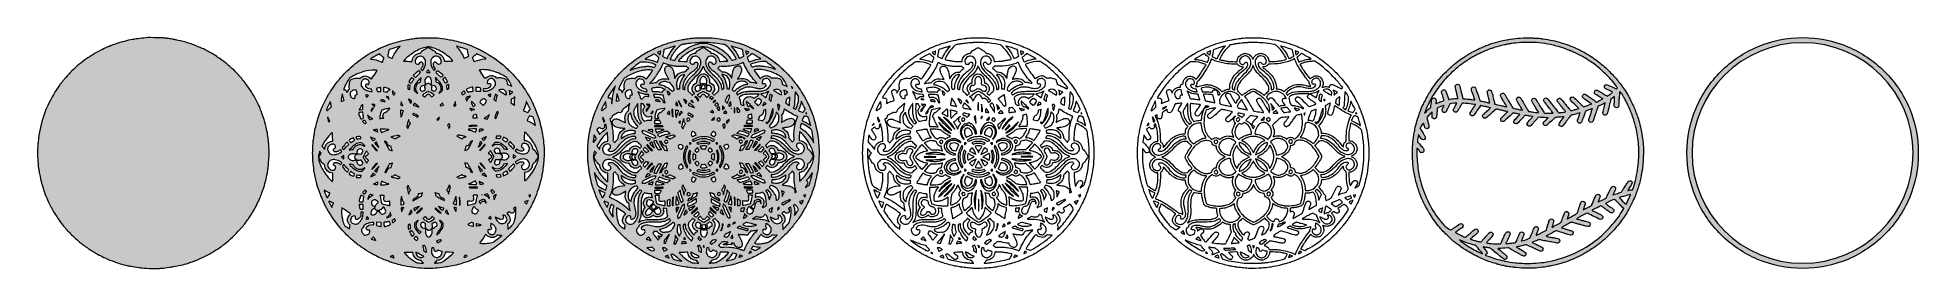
# Model space of a CAD drawing. Header units: inches. Extents: x -41.6 to -30.4, y 24.1 to 25.5.
import ezdxf

# ---------------------------------------------------------------- set-up
doc = ezdxf.new("R2010")
doc.units = ezdxf.units.IN
doc.header["$MEASUREMENT"] = 0
doc.layers.add('Baseball', color=7, linetype='Continuous')

msp = doc.modelspace()

# ---------------------------------------------------------------- hatches: boundary and pattern name
at = {"layer": 'Baseball'}
h = msp.add_hatch(color=7, dxfattribs=at)
h.dxf.hatch_style = 2
edge = h.paths.add_edge_path()
edge.add_spline(control_points=[(-40.184, 24.794), (-40.185, 24.783), (-40.186, 24.762), (-40.187, 24.75), (-40.188, 24.741), (-40.19, 24.724), (-40.19, 24.723), (-40.19, 24.722), (-40.191, 24.72), (-40.191, 24.717), (-40.192, 24.712), (-40.192, 24.708), (-40.194, 24.697), (-40.2, 24.663), (-40.209, 24.629), (-40.219, 24.598), (-40.222, 24.59), (-40.23, 24.568), (-40.231, 24.566), (-40.231, 24.565), (-40.233, 24.561), (-40.235, 24.556), (-40.244, 24.533), (-40.258, 24.504), (-40.27, 24.482), (-40.282, 24.462), (-40.294, 24.441), (-40.303, 24.429), (-40.304, 24.427), (-40.307, 24.423), (-40.309, 24.42), (-40.312, 24.417), (-40.314, 24.413), (-40.315, 24.412), (-40.316, 24.411), (-40.318, 24.409), (-40.319, 24.407), (-40.325, 24.399), (-40.331, 24.39), (-40.338, 24.382), (-40.341, 24.379), (-40.343, 24.376), (-40.344, 24.375), (-40.345, 24.374), (-40.347, 24.372), (-40.349, 24.369), (-40.351, 24.367), (-40.354, 24.363), (-40.356, 24.361), (-40.38, 24.334), (-40.418, 24.298), (-40.446, 24.276), (-40.449, 24.274), (-40.453, 24.271), (-40.456, 24.269), (-40.458, 24.267), (-40.462, 24.264), (-40.463, 24.263), (-40.464, 24.263), (-40.467, 24.26), (-40.47, 24.258), (-40.481, 24.251), (-40.488, 24.245), (-40.492, 24.243), (-40.494, 24.242), (-40.496, 24.241), (-40.497, 24.24), (-40.499, 24.239), (-40.512, 24.23), (-40.522, 24.225), (-40.53, 24.22), (-40.533, 24.218), (-40.546, 24.211), (-40.559, 24.204), (-40.587, 24.19), (-40.599, 24.186), (-40.601, 24.185), (-40.604, 24.183), (-40.607, 24.182), (-40.609, 24.181), (-40.614, 24.179), (-40.616, 24.178), (-40.619, 24.177), (-40.622, 24.176), (-40.624, 24.175), (-40.629, 24.173), (-40.645, 24.167), (-40.648, 24.167), (-40.65, 24.166), (-40.656, 24.164), (-40.661, 24.162), (-40.69, 24.153), (-40.721, 24.146), (-40.749, 24.141), (-40.752, 24.14), (-40.758, 24.139), (-40.762, 24.139), (-40.766, 24.138), (-40.771, 24.137), (-40.773, 24.137), (-40.791, 24.135), (-40.807, 24.133), (-40.816, 24.132), (-40.826, 24.131), (-40.829, 24.131), (-40.839, 24.131), (-40.857, 24.13), (-40.878, 24.13), (-40.893, 24.131), (-40.893, 24.131), (-40.893, 24.131), (-40.893, 24.131), (-40.911, 24.131), (-40.933, 24.133), (-40.945, 24.135), (-40.948, 24.135), (-40.951, 24.135), (-40.953, 24.136), (-40.968, 24.137), (-40.989, 24.141), (-41.001, 24.143), (-41.004, 24.144), (-41.008, 24.145), (-41.01, 24.145), (-41.018, 24.146), (-41.042, 24.152), (-41.054, 24.156), (-41.066, 24.159), (-41.085, 24.165), (-41.093, 24.168), (-41.094, 24.169), (-41.097, 24.17), (-41.1, 24.171), (-41.112, 24.175), (-41.136, 24.184), (-41.154, 24.193), (-41.159, 24.195), (-41.184, 24.207), (-41.189, 24.21), (-41.202, 24.217), (-41.208, 24.221), (-41.214, 24.224), (-41.218, 24.226), (-41.223, 24.229), (-41.225, 24.231), (-41.231, 24.234), (-41.233, 24.236), (-41.244, 24.243), (-41.253, 24.249), (-41.254, 24.249), (-41.26, 24.254), (-41.267, 24.258), (-41.268, 24.259), (-41.27, 24.26), (-41.271, 24.261), (-41.274, 24.263), (-41.277, 24.266), (-41.28, 24.268), (-41.283, 24.27), (-41.285, 24.271), (-41.286, 24.272), (-41.289, 24.275), (-41.293, 24.278), (-41.296, 24.28), (-41.301, 24.284), (-41.304, 24.287), (-41.307, 24.289), (-41.31, 24.292), (-41.311, 24.293), (-41.315, 24.296), (-41.327, 24.306), (-41.334, 24.313), (-41.345, 24.323), (-41.373, 24.351), (-41.378, 24.357), (-41.379, 24.359), (-41.382, 24.363), (-41.385, 24.365), (-41.387, 24.368), (-41.39, 24.372), (-41.391, 24.373), (-41.392, 24.374), (-41.394, 24.376), (-41.395, 24.378), (-41.397, 24.379), (-41.4, 24.384), (-41.404, 24.388), (-41.423, 24.412), (-41.444, 24.443), (-41.458, 24.467), (-41.46, 24.47), (-41.461, 24.473), (-41.461, 24.473), (-41.462, 24.473), (-41.469, 24.487), (-41.472, 24.492), (-41.48, 24.506), (-41.49, 24.527), (-41.494, 24.538), (-41.496, 24.541), (-41.498, 24.545), (-41.499, 24.548), (-41.5, 24.551), (-41.502, 24.555), (-41.502, 24.556), (-41.503, 24.558), (-41.504, 24.561), (-41.505, 24.562), (-41.509, 24.573), (-41.523, 24.612), (-41.526, 24.626), (-41.527, 24.628), (-41.528, 24.632), (-41.529, 24.635), (-41.53, 24.638), (-41.531, 24.644), (-41.532, 24.648), (-41.533, 24.651), (-41.534, 24.656), (-41.535, 24.658), (-41.536, 24.663), (-41.54, 24.684), (-41.542, 24.694), (-41.542, 24.696), (-41.543, 24.699), (-41.543, 24.7), (-41.543, 24.7), (-41.544, 24.702), (-41.544, 24.704), (-41.544, 24.707), (-41.546, 24.72), (-41.547, 24.724), (-41.548, 24.729), (-41.549, 24.74), (-41.55, 24.748), (-41.552, 24.776), (-41.552, 24.783), (-41.553, 24.813), (-41.553, 24.838), (-41.552, 24.85), (-41.551, 24.864), (-41.551, 24.867), (-41.55, 24.872), (-41.55, 24.875), (-41.55, 24.882), (-41.549, 24.888), (-41.548, 24.893), (-41.548, 24.895), (-41.547, 24.9), (-41.547, 24.904), (-41.546, 24.915), (-41.545, 24.917), (-41.545, 24.921), (-41.544, 24.923), (-41.543, 24.927), (-41.543, 24.931), (-41.535, 24.976), (-41.521, 25.027), (-41.503, 25.072), (-41.489, 25.105), (-41.47, 25.144), (-41.453, 25.171), (-41.451, 25.174), (-41.449, 25.177), (-41.448, 25.179), (-41.442, 25.189), (-41.426, 25.212), (-41.421, 25.219), (-41.42, 25.22), (-41.417, 25.224), (-41.414, 25.228), (-41.406, 25.239), (-41.404, 25.241), (-41.4, 25.246), (-41.398, 25.248), (-41.395, 25.252), (-41.393, 25.254), (-41.375, 25.277), (-41.346, 25.306), (-41.318, 25.331), (-41.307, 25.341), (-41.29, 25.354), (-41.273, 25.367), (-41.264, 25.373), (-41.259, 25.377), (-41.248, 25.384), (-41.244, 25.387), (-41.24, 25.39), (-41.239, 25.39), (-41.236, 25.392), (-41.219, 25.403), (-41.212, 25.406), (-41.21, 25.407), (-41.207, 25.409), (-41.206, 25.41), (-41.197, 25.416), (-41.169, 25.43), (-41.159, 25.434), (-41.156, 25.436), (-41.153, 25.437), (-41.151, 25.438), (-41.146, 25.441), (-41.137, 25.444), (-41.129, 25.447), (-41.125, 25.449), (-41.121, 25.451), (-41.12, 25.451), (-41.117, 25.453), (-41.099, 25.459), (-41.091, 25.462), (-41.06, 25.472), (-41.019, 25.483), (-40.993, 25.488), (-40.99, 25.488), (-40.986, 25.489), (-40.984, 25.489), (-40.981, 25.49), (-40.961, 25.493), (-40.948, 25.494), (-40.932, 25.496), (-40.919, 25.497), (-40.898, 25.499), (-40.885, 25.499), (-40.846, 25.499), (-40.835, 25.498), (-40.831, 25.498), (-40.825, 25.498), (-40.821, 25.497), (-40.817, 25.497), (-40.811, 25.497), (-40.809, 25.497), (-40.807, 25.496), (-40.803, 25.496), (-40.799, 25.496), (-40.795, 25.495), (-40.791, 25.495), (-40.789, 25.495), (-40.788, 25.494), (-40.784, 25.494), (-40.782, 25.494), (-40.774, 25.493), (-40.768, 25.492), (-40.755, 25.49), (-40.751, 25.489), (-40.747, 25.488), (-40.746, 25.488), (-40.745, 25.488), (-40.742, 25.488), (-40.74, 25.487), (-40.735, 25.486), (-40.734, 25.486), (-40.721, 25.483), (-40.703, 25.479), (-40.68, 25.473), (-40.66, 25.467), (-40.649, 25.463), (-40.64, 25.46), (-40.629, 25.456), (-40.62, 25.452), (-40.602, 25.445), (-40.597, 25.443), (-40.594, 25.442), (-40.59, 25.44), (-40.587, 25.439), (-40.584, 25.437), (-40.581, 25.436), (-40.579, 25.435), (-40.574, 25.433), (-40.55, 25.421), (-40.55, 25.42), (-40.549, 25.42), (-40.547, 25.419), (-40.545, 25.418), (-40.54, 25.416), (-40.528, 25.408), (-40.515, 25.401), (-40.51, 25.398), (-40.492, 25.387), (-40.486, 25.382), (-40.475, 25.375), (-40.451, 25.357), (-40.443, 25.351), (-40.441, 25.35), (-40.439, 25.348), (-40.439, 25.347), (-40.432, 25.343), (-40.427, 25.338), (-40.415, 25.327), (-40.402, 25.316), (-40.376, 25.291), (-40.365, 25.279), (-40.362, 25.275), (-40.358, 25.271), (-40.356, 25.269), (-40.355, 25.267), (-40.352, 25.263), (-40.349, 25.261), (-40.347, 25.258), (-40.344, 25.254), (-40.342, 25.252), (-40.34, 25.249), (-40.324, 25.23), (-40.321, 25.225), (-40.31, 25.211), (-40.299, 25.194), (-40.292, 25.183), (-40.276, 25.159), (-40.267, 25.143), (-40.256, 25.12), (-40.248, 25.104), (-40.244, 25.096), (-40.236, 25.078), (-40.234, 25.072), (-40.227, 25.054), (-40.227, 25.054), (-40.227, 25.054), (-40.226, 25.05), (-40.224, 25.045), (-40.217, 25.027), (-40.209, 25.001), (-40.205, 24.983), (-40.199, 24.959), (-40.198, 24.954), (-40.194, 24.934), (-40.193, 24.924), (-40.19, 24.907), (-40.189, 24.895), (-40.188, 24.893), (-40.188, 24.89), (-40.188, 24.888), (-40.188, 24.887), (-40.187, 24.883), (-40.187, 24.88), (-40.187, 24.877), (-40.186, 24.873), (-40.186, 24.87), (-40.184, 24.847), (-40.184, 24.818), (-40.184, 24.794)], knot_values=[0, 0, 0, 0, 1, 1, 1, 2, 2, 2, 3, 3, 3, 4, 4, 4, 5, 5, 5, 6, 6, 6, 7, 7, 7, 8, 8, 8, 9, 9, 9, 10, 10, 10, 11, 11, 11, 12, 12, 12, 13, 13, 13, 14, 14, 14, 15, 15, 15, 16, 16, 16, 17, 17, 17, 18, 18, 18, 19, 19, 19, 20, 20, 20, 21, 21, 21, 22, 22, 22, 23, 23, 23, 24, 24, 24, 25, 25, 25, 26, 26, 26, 27, 27, 27, 28, 28, 28, 29, 29, 29, 30, 30, 30, 31, 31, 31, 32, 32, 32, 33, 33, 33, 34, 34, 34, 35, 35, 35, 36, 36, 36, 37, 37, 37, 38, 38, 38, 39, 39, 39, 40, 40, 40, 41, 41, 41, 42, 42, 42, 43, 43, 43, 44, 44, 44, 45, 45, 45, 46, 46, 46, 47, 47, 47, 48, 48, 48, 49, 49, 49, 50, 50, 50, 51, 51, 51, 52, 52, 52, 53, 53, 53, 54, 54, 54, 55, 55, 55, 56, 56, 56, 57, 57, 57, 58, 58, 58, 59, 59, 59, 60, 60, 60, 61, 61, 61, 62, 62, 62, 63, 63, 63, 64, 64, 64, 65, 65, 65, 66, 66, 66, 67, 67, 67, 68, 68, 68, 69, 69, 69, 70, 70, 70, 71, 71, 71, 72, 72, 72, 73, 73, 73, 74, 74, 74, 75, 75, 75, 76, 76, 76, 77, 77, 77, 78, 78, 78, 79, 79, 79, 80, 80, 80, 81, 81, 81, 82, 82, 82, 83, 83, 83, 84, 84, 84, 85, 85, 85, 86, 86, 86, 87, 87, 87, 88, 88, 88, 89, 89, 89, 90, 90, 90, 91, 91, 91, 92, 92, 92, 93, 93, 93, 94, 94, 94, 95, 95, 95, 96, 96, 96, 97, 97, 97, 98, 98, 98, 99, 99, 99, 100, 100, 100, 101, 101, 101, 102, 102, 102, 103, 103, 103, 104, 104, 104, 105, 105, 105, 106, 106, 106, 107, 107, 107, 108, 108, 108, 109, 109, 109, 110, 110, 110, 111, 111, 111, 112, 112, 112, 113, 113, 113, 114, 114, 114, 115, 115, 115, 116, 116, 116, 117, 117, 117, 118, 118, 118, 119, 119, 119, 120, 120, 120, 121, 121, 121, 122, 122, 122, 123, 123, 123, 124, 124, 124, 125, 125, 125, 126, 126, 126, 127, 127, 127, 128, 128, 128, 129, 129, 129, 130, 130, 130, 131, 131, 131, 132, 132, 132, 133, 133, 133, 134, 134, 134, 135, 135, 135, 136, 136, 136, 137, 137, 137, 138, 138, 138, 139, 139, 139, 140, 140, 140, 141, 141, 141, 142, 142, 142, 143, 143, 143, 144, 144, 144, 145, 145, 145, 146, 146, 146, 146], degree=3, periodic=1)
h = msp.add_hatch(color=7, dxfattribs=at)
h.dxf.hatch_style = 2
edge = h.paths.add_edge_path()
edge.add_spline(control_points=[(-38.558, 24.847), (-38.559, 24.863), (-38.562, 24.89), (-38.563, 24.902), (-38.564, 24.905), (-38.564, 24.91), (-38.565, 24.914), (-38.566, 24.919), (-38.567, 24.925), (-38.567, 24.928), (-38.568, 24.932), (-38.569, 24.937), (-38.569, 24.94), (-38.57, 24.943), (-38.571, 24.948), (-38.571, 24.95), (-38.572, 24.952), (-38.572, 24.956), (-38.573, 24.959), (-38.577, 24.975), (-38.583, 25), (-38.586, 25.011), (-38.587, 25.012), (-38.588, 25.016), (-38.589, 25.019), (-38.597, 25.044), (-38.609, 25.076), (-38.622, 25.105), (-38.629, 25.12), (-38.644, 25.149), (-38.651, 25.16), (-38.653, 25.162), (-38.655, 25.167), (-38.657, 25.17), (-38.659, 25.173), (-38.662, 25.178), (-38.663, 25.18), (-38.665, 25.182), (-38.667, 25.186), (-38.668, 25.188), (-38.677, 25.201), (-38.689, 25.218), (-38.698, 25.23), (-38.712, 25.248), (-38.712, 25.248), (-38.724, 25.261), (-38.736, 25.276), (-38.752, 25.293), (-38.769, 25.309), (-38.781, 25.321), (-38.783, 25.322), (-38.787, 25.325), (-38.788, 25.327), (-38.792, 25.33), (-38.794, 25.331), (-38.81, 25.346), (-38.836, 25.366), (-38.858, 25.381), (-38.865, 25.386), (-38.885, 25.398), (-38.89, 25.402), (-38.893, 25.403), (-38.896, 25.405), (-38.898, 25.406), (-38.905, 25.41), (-38.916, 25.416), (-38.918, 25.418), (-38.92, 25.418), (-38.923, 25.42), (-38.925, 25.421), (-38.931, 25.424), (-38.948, 25.433), (-38.953, 25.435), (-38.956, 25.436), (-38.961, 25.438), (-38.964, 25.44), (-38.975, 25.445), (-39, 25.455), (-39.013, 25.46), (-39.042, 25.47), (-39.08, 25.48), (-39.108, 25.486), (-39.111, 25.486), (-39.114, 25.487), (-39.116, 25.487), (-39.125, 25.489), (-39.158, 25.494), (-39.174, 25.496), (-39.213, 25.499), (-39.254, 25.5), (-39.292, 25.497), (-39.304, 25.496), (-39.309, 25.496), (-39.316, 25.495), (-39.318, 25.495), (-39.322, 25.494), (-39.325, 25.494), (-39.337, 25.492), (-39.352, 25.49), (-39.358, 25.489), (-39.36, 25.489), (-39.363, 25.488), (-39.366, 25.488), (-39.384, 25.485), (-39.42, 25.476), (-39.445, 25.468), (-39.452, 25.466), (-39.47, 25.46), (-39.476, 25.458), (-39.478, 25.457), (-39.483, 25.455), (-39.486, 25.454), (-39.488, 25.453), (-39.492, 25.452), (-39.494, 25.451), (-39.496, 25.45), (-39.501, 25.448), (-39.505, 25.446), (-39.51, 25.444), (-39.517, 25.441), (-39.52, 25.44), (-39.524, 25.438), (-39.528, 25.436), (-39.529, 25.436), (-39.537, 25.432), (-39.568, 25.416), (-39.579, 25.41), (-39.581, 25.409), (-39.584, 25.407), (-39.587, 25.406), (-39.596, 25.4), (-39.601, 25.397), (-39.613, 25.389), (-39.618, 25.386), (-39.636, 25.374), (-39.639, 25.372), (-39.675, 25.345), (-39.702, 25.322), (-39.73, 25.294), (-39.742, 25.282), (-39.759, 25.263), (-39.767, 25.253), (-39.769, 25.251), (-39.771, 25.249), (-39.772, 25.247), (-39.775, 25.244), (-39.785, 25.231), (-39.792, 25.222), (-39.801, 25.21), (-39.814, 25.19), (-39.821, 25.179), (-39.822, 25.177), (-39.825, 25.173), (-39.826, 25.171), (-39.828, 25.168), (-39.83, 25.164), (-39.832, 25.161), (-39.858, 25.117), (-39.876, 25.076), (-39.892, 25.029), (-39.897, 25.012), (-39.899, 25.005), (-39.904, 24.987), (-39.905, 24.982), (-39.911, 24.96), (-39.913, 24.95), (-39.914, 24.943), (-39.915, 24.94), (-39.916, 24.929), (-39.917, 24.926), (-39.918, 24.921), (-39.918, 24.919), (-39.918, 24.918), (-39.919, 24.914), (-39.919, 24.912), (-39.919, 24.91), (-39.92, 24.906), (-39.92, 24.903), (-39.922, 24.893), (-39.923, 24.885), (-39.923, 24.879), (-39.923, 24.878), (-39.924, 24.874), (-39.924, 24.871), (-39.926, 24.843), (-39.927, 24.808), (-39.925, 24.779), (-39.925, 24.769), (-39.924, 24.766), (-39.923, 24.753), (-39.922, 24.739), (-39.918, 24.71), (-39.917, 24.701), (-39.916, 24.7), (-39.916, 24.697), (-39.915, 24.694), (-39.913, 24.683), (-39.91, 24.667), (-39.908, 24.657), (-39.905, 24.647), (-39.904, 24.641), (-39.903, 24.639), (-39.903, 24.638), (-39.902, 24.634), (-39.901, 24.631), (-39.896, 24.614), (-39.888, 24.59), (-39.88, 24.568), (-39.877, 24.56), (-39.869, 24.542), (-39.864, 24.53), (-39.862, 24.526), (-39.849, 24.499), (-39.846, 24.493), (-39.843, 24.488), (-39.838, 24.478), (-39.835, 24.473), (-39.834, 24.471), (-39.832, 24.468), (-39.83, 24.466), (-39.823, 24.453), (-39.808, 24.43), (-39.798, 24.416), (-39.783, 24.396), (-39.774, 24.384), (-39.76, 24.367), (-39.739, 24.344), (-39.712, 24.316), (-39.689, 24.297), (-39.687, 24.295), (-39.683, 24.292), (-39.681, 24.29), (-39.678, 24.288), (-39.668, 24.28), (-39.658, 24.271), (-39.656, 24.27), (-39.653, 24.268), (-39.65, 24.266), (-39.647, 24.263), (-39.644, 24.261), (-39.643, 24.26), (-39.636, 24.255), (-39.609, 24.237), (-39.598, 24.231), (-39.596, 24.229), (-39.591, 24.226), (-39.587, 24.224), (-39.581, 24.22), (-39.573, 24.216), (-39.562, 24.21), (-39.557, 24.207), (-39.533, 24.195), (-39.528, 24.193), (-39.506, 24.183), (-39.481, 24.173), (-39.464, 24.168), (-39.462, 24.167), (-39.458, 24.166), (-39.457, 24.165), (-39.437, 24.158), (-39.404, 24.15), (-39.376, 24.144), (-39.368, 24.142), (-39.341, 24.137), (-39.334, 24.137), (-39.304, 24.133), (-39.291, 24.132), (-39.265, 24.131), (-39.265, 24.131), (-39.265, 24.131), (-39.265, 24.131), (-39.264, 24.131), (-39.254, 24.131), (-39.244, 24.131), (-39.225, 24.13), (-39.204, 24.131), (-39.19, 24.132), (-39.171, 24.134), (-39.147, 24.137), (-39.135, 24.139), (-39.131, 24.14), (-39.125, 24.141), (-39.121, 24.141), (-39.094, 24.146), (-39.06, 24.154), (-39.034, 24.163), (-39.029, 24.164), (-39.023, 24.166), (-39.021, 24.167), (-39.014, 24.169), (-38.988, 24.179), (-38.979, 24.183), (-38.977, 24.184), (-38.974, 24.185), (-38.972, 24.186), (-38.949, 24.195), (-38.916, 24.212), (-38.895, 24.225), (-38.883, 24.232), (-38.877, 24.236), (-38.863, 24.245), (-38.854, 24.251), (-38.833, 24.266), (-38.825, 24.272), (-38.821, 24.275), (-38.818, 24.277), (-38.817, 24.278), (-38.813, 24.281), (-38.792, 24.299), (-38.786, 24.305), (-38.781, 24.309), (-38.779, 24.311), (-38.766, 24.323), (-38.748, 24.34), (-38.731, 24.358), (-38.717, 24.376), (-38.715, 24.379), (-38.712, 24.383), (-38.71, 24.385), (-38.708, 24.387), (-38.705, 24.39), (-38.704, 24.392), (-38.696, 24.402), (-38.693, 24.407), (-38.691, 24.409), (-38.69, 24.41), (-38.689, 24.412), (-38.688, 24.413), (-38.687, 24.415), (-38.678, 24.427), (-38.674, 24.434), (-38.665, 24.446), (-38.66, 24.455), (-38.65, 24.472), (-38.636, 24.495), (-38.621, 24.526), (-38.61, 24.552), (-38.609, 24.554), (-38.608, 24.557), (-38.607, 24.559), (-38.602, 24.57), (-38.593, 24.597), (-38.589, 24.611), (-38.581, 24.636), (-38.574, 24.664), (-38.57, 24.685), (-38.567, 24.703), (-38.564, 24.721), (-38.563, 24.733), (-38.562, 24.734), (-38.562, 24.739), (-38.561, 24.743), (-38.56, 24.755), (-38.559, 24.777), (-38.558, 24.794), (-38.557, 24.808), (-38.558, 24.829), (-38.558, 24.847)], knot_values=[0, 0, 0, 0, 1, 1, 1, 2, 2, 2, 3, 3, 3, 4, 4, 4, 5, 5, 5, 6, 6, 6, 7, 7, 7, 8, 8, 8, 9, 9, 9, 10, 10, 10, 11, 11, 11, 12, 12, 12, 13, 13, 13, 14, 14, 14, 15, 15, 15, 16, 16, 16, 17, 17, 17, 18, 18, 18, 19, 19, 19, 20, 20, 20, 21, 21, 21, 22, 22, 22, 23, 23, 23, 24, 24, 24, 25, 25, 25, 26, 26, 26, 27, 27, 27, 28, 28, 28, 29, 29, 29, 30, 30, 30, 31, 31, 31, 32, 32, 32, 33, 33, 33, 34, 34, 34, 35, 35, 35, 36, 36, 36, 37, 37, 37, 38, 38, 38, 39, 39, 39, 40, 40, 40, 41, 41, 41, 42, 42, 42, 43, 43, 43, 44, 44, 44, 45, 45, 45, 46, 46, 46, 47, 47, 47, 48, 48, 48, 49, 49, 49, 50, 50, 50, 51, 51, 51, 52, 52, 52, 53, 53, 53, 54, 54, 54, 55, 55, 55, 56, 56, 56, 57, 57, 57, 58, 58, 58, 59, 59, 59, 60, 60, 60, 61, 61, 61, 62, 62, 62, 63, 63, 63, 64, 64, 64, 65, 65, 65, 66, 66, 66, 67, 67, 67, 68, 68, 68, 69, 69, 69, 70, 70, 70, 71, 71, 71, 72, 72, 72, 73, 73, 73, 74, 74, 74, 75, 75, 75, 76, 76, 76, 77, 77, 77, 78, 78, 78, 79, 79, 79, 80, 80, 80, 81, 81, 81, 82, 82, 82, 83, 83, 83, 84, 84, 84, 85, 85, 85, 86, 86, 86, 87, 87, 87, 88, 88, 88, 89, 89, 89, 90, 90, 90, 91, 91, 91, 92, 92, 92, 93, 93, 93, 94, 94, 94, 95, 95, 95, 96, 96, 96, 97, 97, 97, 98, 98, 98, 99, 99, 99, 100, 100, 100, 101, 101, 101, 102, 102, 102, 103, 103, 103, 104, 104, 104, 105, 105, 105, 106, 106, 106, 107, 107, 107, 108, 108, 108, 109, 109, 109, 110, 110, 110, 111, 111, 111, 112, 112, 112, 113, 113, 113, 114, 114, 114, 115, 115, 115, 116, 116, 116, 117, 117, 117, 118, 118, 118, 119, 119, 119, 119], degree=3, periodic=1)
edge = h.paths.add_edge_path()
edge.add_spline(control_points=[(-38.629, 25.031), (-38.626, 25.03), (-38.623, 25.029), (-38.623, 25.029), (-38.622, 25.028), (-38.608, 24.983), (-38.608, 24.98), (-38.608, 24.98), (-38.608, 24.98), (-38.608, 24.98), (-38.608, 24.979), (-38.608, 24.979), (-38.61, 24.981), (-38.621, 24.989), (-38.646, 25.003), (-38.655, 25.006), (-38.657, 25.007), (-38.658, 25.007), (-38.658, 25.008), (-38.658, 25.01), (-38.646, 25.034), (-38.645, 25.034), (-38.645, 25.034), (-38.642, 25.034), (-38.639, 25.033), (-38.636, 25.032), (-38.631, 25.031), (-38.629, 25.031)], knot_values=[0, 0, 0, 0, 1, 1, 1, 2, 2, 2, 3, 3, 3, 4, 4, 4, 5, 5, 5, 6, 6, 6, 7, 7, 7, 8, 8, 8, 9, 9, 9, 9], degree=3, periodic=1)
edge = h.paths.add_edge_path()
edge.add_spline(control_points=[(-38.677, 25.072), (-38.671, 25.087), (-38.666, 25.104), (-38.664, 25.116), (-38.663, 25.121), (-38.663, 25.121), (-38.662, 25.12), (-38.662, 25.12), (-38.656, 25.108), (-38.653, 25.103), (-38.653, 25.101), (-38.65, 25.096), (-38.647, 25.09), (-38.641, 25.076), (-38.641, 25.077), (-38.64, 25.075), (-38.64, 25.075), (-38.64, 25.073), (-38.64, 25.073), (-38.64, 25.073), (-38.644, 25.068), (-38.644, 25.068), (-38.646, 25.066), (-38.649, 25.062), (-38.65, 25.06), (-38.65, 25.06), (-38.65, 25.06), (-38.65, 25.06), (-38.652, 25.057), (-38.653, 25.056), (-38.654, 25.056), (-38.656, 25.056), (-38.679, 25.065), (-38.679, 25.066), (-38.679, 25.066), (-38.679, 25.069), (-38.677, 25.072)], knot_values=[0, 0, 0, 0, 1, 1, 1, 2, 2, 2, 3, 3, 3, 4, 4, 4, 5, 5, 5, 6, 6, 6, 7, 7, 7, 8, 8, 8, 9, 9, 9, 10, 10, 10, 11, 11, 11, 12, 12, 12, 12], degree=3, periodic=1)
edge = h.paths.add_edge_path()
edge.add_spline(control_points=[(-38.72, 24.838), (-38.719, 24.838), (-38.718, 24.837), (-38.716, 24.835), (-38.707, 24.828), (-38.701, 24.826), (-38.691, 24.826), (-38.686, 24.826), (-38.686, 24.826), (-38.683, 24.827), (-38.68, 24.829), (-38.678, 24.831), (-38.678, 24.835), (-38.678, 24.839), (-38.679, 24.842), (-38.684, 24.845), (-38.691, 24.849), (-38.693, 24.853), (-38.691, 24.859), (-38.69, 24.865), (-38.687, 24.87), (-38.682, 24.871), (-38.678, 24.872), (-38.672, 24.872), (-38.668, 24.871), (-38.661, 24.869), (-38.652, 24.863), (-38.649, 24.856), (-38.644, 24.848), (-38.643, 24.841), (-38.645, 24.834), (-38.647, 24.83), (-38.648, 24.827), (-38.65, 24.823), (-38.653, 24.82), (-38.657, 24.817), (-38.661, 24.814), (-38.664, 24.812), (-38.668, 24.811), (-38.673, 24.81), (-38.673, 24.81), (-38.673, 24.81), (-38.673, 24.81), (-38.677, 24.809), (-38.685, 24.809), (-38.69, 24.81), (-38.697, 24.811), (-38.709, 24.815), (-38.716, 24.82), (-38.72, 24.822), (-38.728, 24.828), (-38.728, 24.828), (-38.728, 24.829), (-38.72, 24.838), (-38.72, 24.838)], knot_values=[0, 0, 0, 0, 1, 1, 1, 2, 2, 2, 3, 3, 3, 4, 4, 4, 5, 5, 5, 6, 6, 6, 7, 7, 7, 8, 8, 8, 9, 9, 9, 10, 10, 10, 11, 11, 11, 12, 12, 12, 13, 13, 13, 14, 14, 14, 15, 15, 15, 16, 16, 16, 17, 17, 17, 18, 18, 18, 18], degree=3, periodic=1)
edge = h.paths.add_edge_path()
edge.add_spline(control_points=[(-38.931, 24.518), (-38.931, 24.517), (-38.932, 24.515), (-38.932, 24.515), (-38.932, 24.515), (-38.934, 24.516), (-38.935, 24.518), (-38.937, 24.519), (-38.939, 24.521), (-38.94, 24.522), (-38.941, 24.523), (-38.942, 24.524), (-38.942, 24.524), (-38.942, 24.525), (-38.941, 24.529), (-38.94, 24.53), (-38.939, 24.531), (-38.926, 24.537), (-38.923, 24.538), (-38.92, 24.54), (-38.918, 24.54), (-38.915, 24.539), (-38.91, 24.538), (-38.906, 24.536), (-38.904, 24.531), (-38.902, 24.527), (-38.901, 24.524), (-38.901, 24.52), (-38.901, 24.52), (-38.901, 24.517), (-38.901, 24.517), (-38.901, 24.517), (-38.902, 24.518), (-38.902, 24.518), (-38.903, 24.523), (-38.906, 24.527), (-38.91, 24.529), (-38.912, 24.53), (-38.913, 24.53), (-38.916, 24.53), (-38.919, 24.53), (-38.92, 24.53), (-38.922, 24.529), (-38.927, 24.527), (-38.929, 24.523), (-38.931, 24.518), (-38.931, 24.518), (-38.931, 24.518), (-38.931, 24.518)], knot_values=[0, 0, 0, 0, 1, 1, 1, 2, 2, 2, 3, 3, 3, 4, 4, 4, 5, 5, 5, 6, 6, 6, 7, 7, 7, 8, 8, 8, 9, 9, 9, 10, 10, 10, 11, 11, 11, 12, 12, 12, 13, 13, 13, 14, 14, 14, 15, 15, 15, 16, 16, 16, 16], degree=3, periodic=1)
edge = h.paths.add_edge_path()
edge.add_spline(control_points=[(-38.956, 24.608), (-38.962, 24.608), (-38.981, 24.608), (-38.987, 24.609), (-38.99, 24.609), (-38.993, 24.609), (-38.995, 24.609), (-38.995, 24.609), (-38.998, 24.609), (-38.998, 24.609), (-38.998, 24.609), (-38.999, 24.611), (-38.999, 24.611), (-39, 24.612), (-39, 24.613), (-39, 24.613), (-39, 24.613), (-38.998, 24.613), (-38.997, 24.613), (-38.987, 24.612), (-38.982, 24.612), (-38.967, 24.612), (-38.952, 24.612), (-38.952, 24.611), (-38.951, 24.611), (-38.951, 24.609), (-38.952, 24.609), (-38.956, 24.608), (-38.956, 24.608), (-38.956, 24.608), (-38.956, 24.608)], knot_values=[0, 0, 0, 0, 1, 1, 1, 2, 2, 2, 3, 3, 3, 4, 4, 4, 5, 5, 5, 6, 6, 6, 7, 7, 7, 8, 8, 8, 9, 9, 9, 10, 10, 10, 10], degree=3, periodic=1)
edge = h.paths.add_edge_path()
edge.add_spline(control_points=[(-39.026, 24.753), (-39.027, 24.756), (-39.027, 24.756), (-39.026, 24.756), (-39.022, 24.755), (-39.015, 24.753), (-39.013, 24.753), (-39.011, 24.752), (-39.009, 24.752), (-39.009, 24.752), (-39.009, 24.752), (-39.008, 24.751), (-39.008, 24.75), (-39.008, 24.748), (-39.006, 24.746), (-39.002, 24.738), (-38.996, 24.73), (-38.995, 24.729), (-38.993, 24.725), (-38.993, 24.724), (-38.991, 24.721), (-38.991, 24.72), (-38.989, 24.718), (-38.981, 24.702), (-38.981, 24.701), (-38.981, 24.701), (-38.981, 24.701), (-38.981, 24.701), (-38.981, 24.7), (-38.981, 24.7), (-38.981, 24.7), (-38.982, 24.7), (-38.991, 24.704), (-38.992, 24.704), (-38.993, 24.705), (-38.993, 24.706), (-38.993, 24.708), (-38.995, 24.717), (-39.002, 24.726), (-39.01, 24.729), (-39.012, 24.729), (-39.014, 24.73), (-39.016, 24.73), (-39.021, 24.731), (-39.021, 24.731), (-39.021, 24.733), (-39.021, 24.738), (-39.023, 24.748), (-39.026, 24.753)], knot_values=[0, 0, 0, 0, 1, 1, 1, 2, 2, 2, 3, 3, 3, 4, 4, 4, 5, 5, 5, 6, 6, 6, 7, 7, 7, 8, 8, 8, 9, 9, 9, 10, 10, 10, 11, 11, 11, 12, 12, 12, 13, 13, 13, 14, 14, 14, 15, 15, 15, 16, 16, 16, 16], degree=3, periodic=1)
edge = h.paths.add_edge_path()
edge.add_spline(control_points=[(-38.968, 24.976), (-38.978, 24.975), (-38.985, 24.975), (-38.989, 24.975), (-38.999, 24.974), (-39.002, 24.973), (-39.002, 24.974), (-39.002, 24.974), (-39.001, 24.975), (-39.001, 24.976), (-39, 24.977), (-39, 24.977), (-38.996, 24.977), (-38.994, 24.978), (-38.989, 24.978), (-38.986, 24.978), (-38.975, 24.98), (-38.954, 24.979), (-38.953, 24.977), (-38.952, 24.976), (-38.953, 24.976), (-38.968, 24.976)], knot_values=[0, 0, 0, 0, 1, 1, 1, 2, 2, 2, 3, 3, 3, 4, 4, 4, 5, 5, 5, 6, 6, 6, 7, 7, 7, 7], degree=3, periodic=1)
edge = h.paths.add_edge_path()
edge.add_spline(control_points=[(-38.961, 24.943), (-38.962, 24.94), (-38.963, 24.939), (-38.964, 24.939), (-38.964, 24.939), (-38.966, 24.939), (-38.968, 24.94), (-38.975, 24.944), (-38.982, 24.946), (-38.998, 24.951), (-39.003, 24.953), (-39.006, 24.954), (-39.007, 24.954), (-39.008, 24.955), (-39.002, 24.956), (-38.991, 24.957), (-38.979, 24.958), (-38.957, 24.959), (-38.957, 24.958), (-38.956, 24.957), (-38.959, 24.947), (-38.961, 24.943)], knot_values=[0, 0, 0, 0, 1, 1, 1, 2, 2, 2, 3, 3, 3, 4, 4, 4, 5, 5, 5, 6, 6, 6, 7, 7, 7, 7], degree=3, periodic=1)
edge = h.paths.add_edge_path()
edge.add_spline(control_points=[(-38.954, 25.023), (-38.954, 25.023), (-38.954, 25.023), (-38.954, 25.023), (-38.954, 25.022), (-38.954, 25.022), (-38.957, 25.023), (-38.958, 25.023), (-38.964, 25.023), (-38.969, 25.023), (-38.976, 25.023), (-38.978, 25.023), (-38.978, 25.024), (-38.979, 25.024), (-38.978, 25.027), (-38.978, 25.03), (-38.977, 25.034), (-38.977, 25.037), (-38.977, 25.038), (-38.977, 25.04), (-38.977, 25.04), (-38.968, 25.042), (-38.965, 25.043), (-38.961, 25.044), (-38.961, 25.044), (-38.958, 25.045), (-38.958, 25.045), (-38.957, 25.042), (-38.955, 25.033), (-38.953, 25.024), (-38.954, 25.023)], knot_values=[0, 0, 0, 0, 1, 1, 1, 2, 2, 2, 3, 3, 3, 4, 4, 4, 5, 5, 5, 6, 6, 6, 7, 7, 7, 8, 8, 8, 9, 9, 9, 10, 10, 10, 10], degree=3, periodic=1)
edge = h.paths.add_edge_path()
edge.add_spline(control_points=[(-38.966, 25.098), (-38.967, 25.098), (-38.968, 25.096), (-38.969, 25.094), (-38.969, 25.094), (-38.969, 25.094), (-38.969, 25.094), (-38.971, 25.093), (-38.972, 25.091), (-38.973, 25.091), (-38.973, 25.091), (-38.974, 25.092), (-38.976, 25.092), (-38.976, 25.092), (-38.979, 25.093), (-38.979, 25.093), (-38.979, 25.093), (-38.982, 25.101), (-38.982, 25.101), (-38.987, 25.11), (-38.988, 25.113), (-38.988, 25.116), (-38.987, 25.119), (-38.987, 25.122), (-38.986, 25.122), (-38.986, 25.122), (-38.983, 25.119), (-38.979, 25.115), (-38.975, 25.111), (-38.971, 25.106), (-38.969, 25.105), (-38.964, 25.101), (-38.964, 25.1), (-38.966, 25.098)], knot_values=[0, 0, 0, 0, 1, 1, 1, 2, 2, 2, 3, 3, 3, 4, 4, 4, 5, 5, 5, 6, 6, 6, 7, 7, 7, 8, 8, 8, 9, 9, 9, 10, 10, 10, 11, 11, 11, 11], degree=3, periodic=1)
edge = h.paths.add_edge_path()
edge.add_spline(control_points=[(-38.97, 25.072), (-38.97, 25.072), (-38.981, 25.069), (-38.985, 25.068), (-38.985, 25.068), (-38.985, 25.068), (-38.985, 25.068), (-38.987, 25.068), (-38.988, 25.067), (-38.989, 25.067), (-38.989, 25.067), (-38.997, 25.078), (-38.997, 25.078), (-38.998, 25.079), (-38.997, 25.079), (-38.993, 25.078), (-38.983, 25.076), (-38.97, 25.072), (-38.97, 25.072)], knot_values=[0, 0, 0, 0, 1, 1, 1, 2, 2, 2, 3, 3, 3, 4, 4, 4, 5, 5, 5, 6, 6, 6, 6], degree=3, periodic=1)
edge = h.paths.add_edge_path()
edge.add_spline(control_points=[(-38.996, 25.149), (-39.004, 25.144), (-39.011, 25.135), (-39.014, 25.126), (-39.015, 25.121), (-39.015, 25.121), (-39.017, 25.127), (-39.017, 25.129), (-39.018, 25.133), (-39.019, 25.135), (-39.019, 25.138), (-39.02, 25.141), (-39.02, 25.141), (-39.019, 25.144), (-39.004, 25.151), (-38.997, 25.152), (-38.992, 25.153), (-38.992, 25.153), (-38.996, 25.149)], knot_values=[0, 0, 0, 0, 1, 1, 1, 2, 2, 2, 3, 3, 3, 4, 4, 4, 5, 5, 5, 6, 6, 6, 6], degree=3, periodic=1)
edge = h.paths.add_edge_path()
edge.add_spline(control_points=[(-39.003, 24.863), (-38.998, 24.867), (-38.995, 24.874), (-38.994, 24.879), (-38.994, 24.881), (-38.993, 24.882), (-38.993, 24.882), (-38.992, 24.883), (-38.984, 24.887), (-38.982, 24.887), (-38.981, 24.887), (-38.981, 24.887), (-38.981, 24.886), (-38.982, 24.884), (-38.985, 24.878), (-38.989, 24.871), (-38.995, 24.859), (-38.997, 24.856), (-39.003, 24.846), (-39.006, 24.843), (-39.007, 24.84), (-39.009, 24.836), (-39.009, 24.835), (-39.01, 24.835), (-39.014, 24.834), (-39.017, 24.833), (-39.021, 24.832), (-39.023, 24.832), (-39.023, 24.832), (-39.023, 24.832), (-39.023, 24.832), (-39.026, 24.831), (-39.027, 24.83), (-39.027, 24.831), (-39.027, 24.831), (-39.027, 24.832), (-39.026, 24.834), (-39.024, 24.839), (-39.022, 24.847), (-39.021, 24.852), (-39.021, 24.855), (-39.021, 24.856), (-39.02, 24.856), (-39.011, 24.857), (-39.007, 24.859), (-39.003, 24.863)], knot_values=[0, 0, 0, 0, 1, 1, 1, 2, 2, 2, 3, 3, 3, 4, 4, 4, 5, 5, 5, 6, 6, 6, 7, 7, 7, 8, 8, 8, 9, 9, 9, 10, 10, 10, 11, 11, 11, 12, 12, 12, 13, 13, 13, 14, 14, 14, 15, 15, 15, 15], degree=3, periodic=1)
edge = h.paths.add_edge_path()
edge.add_spline(control_points=[(-38.997, 24.635), (-38.98, 24.641), (-38.975, 24.642), (-38.967, 24.647), (-38.965, 24.648), (-38.963, 24.648), (-38.962, 24.648), (-38.962, 24.648), (-38.959, 24.642), (-38.957, 24.636), (-38.955, 24.629), (-38.954, 24.629), (-38.96, 24.629), (-38.96, 24.629), (-38.96, 24.629), (-38.96, 24.629), (-38.965, 24.629), (-38.967, 24.629), (-38.974, 24.629), (-38.985, 24.629), (-39.003, 24.631), (-39.005, 24.632), (-39.006, 24.632), (-39.006, 24.632), (-38.997, 24.635)], knot_values=[0, 0, 0, 0, 1, 1, 1, 2, 2, 2, 3, 3, 3, 4, 4, 4, 5, 5, 5, 6, 6, 6, 7, 7, 7, 8, 8, 8, 8], degree=3, periodic=1)
edge = h.paths.add_edge_path()
edge.add_spline(control_points=[(-38.953, 25.181), (-38.957, 25.182), (-38.96, 25.182), (-38.96, 25.182), (-38.961, 25.182), (-38.961, 25.183), (-38.961, 25.185), (-38.961, 25.186), (-38.961, 25.189), (-38.961, 25.191), (-38.961, 25.193), (-38.962, 25.197), (-38.962, 25.2), (-38.962, 25.204), (-38.962, 25.205), (-38.962, 25.205), (-38.961, 25.205), (-38.952, 25.204), (-38.946, 25.203), (-38.941, 25.202), (-38.932, 25.199), (-38.932, 25.199), (-38.932, 25.199), (-38.932, 25.198), (-38.932, 25.197), (-38.933, 25.196), (-38.933, 25.193), (-38.932, 25.189), (-38.932, 25.184), (-38.932, 25.182), (-38.933, 25.182), (-38.933, 25.182), (-38.933, 25.182), (-38.933, 25.182), (-38.933, 25.181), (-38.934, 25.181), (-38.953, 25.181)], knot_values=[0, 0, 0, 0, 1, 1, 1, 2, 2, 2, 3, 3, 3, 4, 4, 4, 5, 5, 5, 6, 6, 6, 7, 7, 7, 8, 8, 8, 9, 9, 9, 10, 10, 10, 11, 11, 11, 12, 12, 12, 12], degree=3, periodic=1)
edge = h.paths.add_edge_path()
edge.add_spline(control_points=[(-38.873, 25.221), (-38.874, 25.226), (-38.88, 25.229), (-38.885, 25.227), (-38.891, 25.225), (-38.894, 25.227), (-38.894, 25.234), (-38.894, 25.238), (-38.893, 25.244), (-38.89, 25.247), (-38.887, 25.25), (-38.879, 25.255), (-38.874, 25.256), (-38.87, 25.257), (-38.865, 25.257), (-38.862, 25.256), (-38.856, 25.254), (-38.851, 25.248), (-38.847, 25.239), (-38.843, 25.231), (-38.844, 25.222), (-38.848, 25.213), (-38.85, 25.21), (-38.851, 25.208), (-38.855, 25.205), (-38.862, 25.197), (-38.869, 25.192), (-38.879, 25.189), (-38.887, 25.185), (-38.894, 25.183), (-38.902, 25.182), (-38.902, 25.182), (-38.902, 25.182), (-38.902, 25.182), (-38.911, 25.181), (-38.915, 25.181), (-38.916, 25.181), (-38.916, 25.182), (-38.917, 25.184), (-38.917, 25.189), (-38.917, 25.196), (-38.917, 25.196), (-38.914, 25.195), (-38.91, 25.195), (-38.904, 25.195), (-38.899, 25.196), (-38.887, 25.197), (-38.879, 25.203), (-38.874, 25.212), (-38.872, 25.216), (-38.872, 25.218), (-38.873, 25.221)], knot_values=[0, 0, 0, 0, 1, 1, 1, 2, 2, 2, 3, 3, 3, 4, 4, 4, 5, 5, 5, 6, 6, 6, 7, 7, 7, 8, 8, 8, 9, 9, 9, 10, 10, 10, 11, 11, 11, 12, 12, 12, 13, 13, 13, 14, 14, 14, 15, 15, 15, 16, 16, 16, 17, 17, 17, 17], degree=3, periodic=1)
edge = h.paths.add_edge_path()
edge.add_spline(control_points=[(-38.871, 24.588), (-38.872, 24.589), (-38.873, 24.59), (-38.873, 24.59), (-38.873, 24.591), (-38.871, 24.592), (-38.869, 24.594), (-38.867, 24.595), (-38.865, 24.597), (-38.865, 24.597), (-38.865, 24.597), (-38.864, 24.598), (-38.864, 24.598), (-38.864, 24.598), (-38.86, 24.595), (-38.86, 24.595), (-38.856, 24.591), (-38.85, 24.583), (-38.85, 24.582), (-38.85, 24.582), (-38.851, 24.581), (-38.851, 24.581), (-38.851, 24.581), (-38.851, 24.581), (-38.851, 24.581), (-38.86, 24.576), (-38.862, 24.575), (-38.863, 24.576), (-38.863, 24.576), (-38.864, 24.577), (-38.865, 24.579), (-38.866, 24.582), (-38.868, 24.584), (-38.871, 24.588)], knot_values=[0, 0, 0, 0, 1, 1, 1, 2, 2, 2, 3, 3, 3, 4, 4, 4, 5, 5, 5, 6, 6, 6, 7, 7, 7, 8, 8, 8, 9, 9, 9, 10, 10, 10, 11, 11, 11, 11], degree=3, periodic=1)
edge = h.paths.add_edge_path()
edge.add_spline(control_points=[(-38.87, 24.425), (-38.87, 24.425), (-38.87, 24.425), (-38.87, 24.425), (-38.87, 24.424), (-38.871, 24.424), (-38.876, 24.425), (-38.878, 24.426), (-38.881, 24.427), (-38.883, 24.427), (-38.886, 24.428), (-38.886, 24.429), (-38.885, 24.43), (-38.883, 24.431), (-38.877, 24.437), (-38.876, 24.438), (-38.875, 24.44), (-38.874, 24.44), (-38.874, 24.44), (-38.874, 24.439), (-38.873, 24.437), (-38.872, 24.435), (-38.872, 24.432), (-38.871, 24.429), (-38.87, 24.428), (-38.87, 24.426), (-38.87, 24.425), (-38.87, 24.425)], knot_values=[0, 0, 0, 0, 1, 1, 1, 2, 2, 2, 3, 3, 3, 4, 4, 4, 5, 5, 5, 6, 6, 6, 7, 7, 7, 8, 8, 8, 9, 9, 9, 9], degree=3, periodic=1)
edge = h.paths.add_edge_path()
edge.add_spline(control_points=[(-38.871, 24.763), (-38.871, 24.763), (-38.871, 24.763), (-38.871, 24.763), (-38.873, 24.761), (-38.874, 24.759), (-38.875, 24.759), (-38.875, 24.759), (-38.875, 24.759), (-38.876, 24.76), (-38.876, 24.761), (-38.879, 24.764), (-38.881, 24.768), (-38.884, 24.771), (-38.887, 24.774), (-38.887, 24.774), (-38.887, 24.775), (-38.885, 24.776), (-38.883, 24.777), (-38.874, 24.783), (-38.87, 24.787), (-38.869, 24.789), (-38.868, 24.793), (-38.869, 24.799), (-38.872, 24.802), (-38.873, 24.803), (-38.882, 24.81), (-38.885, 24.811), (-38.886, 24.812), (-38.887, 24.813), (-38.887, 24.813), (-38.887, 24.814), (-38.885, 24.816), (-38.882, 24.819), (-38.88, 24.822), (-38.877, 24.826), (-38.877, 24.827), (-38.876, 24.828), (-38.875, 24.829), (-38.875, 24.829), (-38.874, 24.829), (-38.866, 24.816), (-38.861, 24.807), (-38.855, 24.797), (-38.854, 24.794), (-38.854, 24.793), (-38.855, 24.791), (-38.865, 24.772), (-38.871, 24.763)], knot_values=[0, 0, 0, 0, 1, 1, 1, 2, 2, 2, 3, 3, 3, 4, 4, 4, 5, 5, 5, 6, 6, 6, 7, 7, 7, 8, 8, 8, 9, 9, 9, 10, 10, 10, 11, 11, 11, 12, 12, 12, 13, 13, 13, 14, 14, 14, 15, 15, 15, 16, 16, 16, 16], degree=3, periodic=1)
edge = h.paths.add_edge_path()
edge.add_spline(control_points=[(-38.893, 25.017), (-38.894, 25.016), (-38.894, 25.016), (-38.897, 25.016), (-38.898, 25.017), (-38.902, 25.018), (-38.906, 25.019), (-38.909, 25.019), (-38.912, 25.02), (-38.912, 25.02), (-38.913, 25.021), (-38.912, 25.021), (-38.908, 25.022), (-38.9, 25.025), (-38.891, 25.032), (-38.885, 25.04), (-38.883, 25.043), (-38.882, 25.044), (-38.882, 25.042), (-38.882, 25.037), (-38.889, 25.022), (-38.893, 25.017), (-38.893, 25.017), (-38.893, 25.017), (-38.893, 25.017)], knot_values=[0, 0, 0, 0, 1, 1, 1, 2, 2, 2, 3, 3, 3, 4, 4, 4, 5, 5, 5, 6, 6, 6, 7, 7, 7, 8, 8, 8, 8], degree=3, periodic=1)
edge = h.paths.add_edge_path()
edge.add_spline(control_points=[(-38.924, 24.566), (-38.924, 24.565), (-38.926, 24.565), (-38.926, 24.566), (-38.926, 24.566), (-38.925, 24.567), (-38.925, 24.567), (-38.924, 24.567), (-38.924, 24.566), (-38.924, 24.566), (-38.924, 24.566), (-38.924, 24.566), (-38.924, 24.566)], knot_values=[0, 0, 0, 0, 1, 1, 1, 2, 2, 2, 3, 3, 3, 4, 4, 4, 4], degree=3, periodic=1)
edge = h.paths.add_edge_path()
edge.add_spline(control_points=[(-38.926, 24.631), (-38.926, 24.631), (-38.926, 24.631), (-38.926, 24.631), (-38.929, 24.631), (-38.933, 24.631), (-38.934, 24.63), (-38.934, 24.63), (-38.937, 24.63), (-38.937, 24.63), (-38.937, 24.63), (-38.938, 24.634), (-38.938, 24.634), (-38.938, 24.636), (-38.939, 24.639), (-38.94, 24.641), (-38.941, 24.643), (-38.941, 24.645), (-38.941, 24.645), (-38.941, 24.645), (-38.936, 24.643), (-38.931, 24.641), (-38.926, 24.639), (-38.92, 24.636), (-38.918, 24.635), (-38.916, 24.634), (-38.915, 24.634), (-38.915, 24.633), (-38.914, 24.633), (-38.917, 24.632), (-38.926, 24.631)], knot_values=[0, 0, 0, 0, 1, 1, 1, 2, 2, 2, 3, 3, 3, 4, 4, 4, 5, 5, 5, 6, 6, 6, 7, 7, 7, 8, 8, 8, 9, 9, 9, 10, 10, 10, 10], degree=3, periodic=1)
edge = h.paths.add_edge_path()
edge.add_spline(control_points=[(-38.915, 24.683), (-38.917, 24.684), (-38.92, 24.686), (-38.922, 24.686), (-38.924, 24.687), (-38.925, 24.688), (-38.925, 24.688), (-38.925, 24.688), (-38.924, 24.689), (-38.923, 24.69), (-38.922, 24.691), (-38.919, 24.692), (-38.916, 24.694), (-38.914, 24.695), (-38.912, 24.696), (-38.911, 24.696), (-38.911, 24.696), (-38.91, 24.695), (-38.909, 24.693), (-38.905, 24.688), (-38.898, 24.677), (-38.898, 24.677), (-38.897, 24.676), (-38.898, 24.676), (-38.903, 24.678), (-38.906, 24.68), (-38.909, 24.681), (-38.91, 24.681), (-38.911, 24.681), (-38.913, 24.682), (-38.915, 24.683)], knot_values=[0, 0, 0, 0, 1, 1, 1, 2, 2, 2, 3, 3, 3, 4, 4, 4, 5, 5, 5, 6, 6, 6, 7, 7, 7, 8, 8, 8, 9, 9, 9, 10, 10, 10, 10], degree=3, periodic=1)
edge = h.paths.add_edge_path()
edge.add_spline(control_points=[(-38.938, 24.944), (-38.939, 24.943), (-38.941, 24.942), (-38.941, 24.942), (-38.942, 24.942), (-38.942, 24.942), (-38.942, 24.943), (-38.942, 24.943), (-38.941, 24.946), (-38.94, 24.95), (-38.94, 24.95), (-38.938, 24.957), (-38.938, 24.957), (-38.938, 24.957), (-38.935, 24.956), (-38.935, 24.956), (-38.93, 24.956), (-38.916, 24.955), (-38.916, 24.954), (-38.915, 24.954), (-38.915, 24.954), (-38.916, 24.954), (-38.919, 24.953), (-38.934, 24.945), (-38.938, 24.944), (-38.938, 24.944), (-38.938, 24.944), (-38.938, 24.944)], knot_values=[0, 0, 0, 0, 1, 1, 1, 2, 2, 2, 3, 3, 3, 4, 4, 4, 5, 5, 5, 6, 6, 6, 7, 7, 7, 8, 8, 8, 9, 9, 9, 9], degree=3, periodic=1)
edge = h.paths.add_edge_path()
edge.add_spline(control_points=[(-38.91, 24.906), (-38.903, 24.91), (-38.899, 24.911), (-38.899, 24.911), (-38.898, 24.911), (-38.902, 24.905), (-38.908, 24.897), (-38.91, 24.893), (-38.912, 24.891), (-38.912, 24.891), (-38.913, 24.891), (-38.914, 24.892), (-38.915, 24.892), (-38.916, 24.893), (-38.919, 24.895), (-38.921, 24.896), (-38.924, 24.898), (-38.926, 24.899), (-38.926, 24.899), (-38.926, 24.9), (-38.923, 24.901), (-38.91, 24.906)], knot_values=[0, 0, 0, 0, 1, 1, 1, 2, 2, 2, 3, 3, 3, 4, 4, 4, 5, 5, 5, 6, 6, 6, 7, 7, 7, 7], degree=3, periodic=1)
edge = h.paths.add_edge_path()
edge.add_spline(control_points=[(-38.912, 24.862), (-38.91, 24.864), (-38.908, 24.866), (-38.908, 24.866), (-38.908, 24.866), (-38.906, 24.865), (-38.906, 24.864), (-38.906, 24.864), (-38.911, 24.856), (-38.914, 24.853), (-38.916, 24.85), (-38.928, 24.836), (-38.931, 24.833), (-38.931, 24.833), (-38.931, 24.833), (-38.931, 24.833), (-38.932, 24.832), (-38.933, 24.831), (-38.934, 24.831), (-38.935, 24.831), (-38.938, 24.832), (-38.939, 24.832), (-38.939, 24.832), (-38.936, 24.836), (-38.932, 24.839), (-38.925, 24.846), (-38.919, 24.854), (-38.912, 24.862)], knot_values=[0, 0, 0, 0, 1, 1, 1, 2, 2, 2, 3, 3, 3, 4, 4, 4, 5, 5, 5, 6, 6, 6, 7, 7, 7, 8, 8, 8, 9, 9, 9, 9], degree=3, periodic=1)
edge = h.paths.add_edge_path()
edge.add_spline(control_points=[(-38.933, 24.756), (-38.932, 24.756), (-38.93, 24.754), (-38.92, 24.742), (-38.913, 24.734), (-38.906, 24.724), (-38.906, 24.723), (-38.906, 24.723), (-38.906, 24.722), (-38.907, 24.722), (-38.907, 24.722), (-38.907, 24.722), (-38.907, 24.722), (-38.907, 24.721), (-38.908, 24.721), (-38.908, 24.721), (-38.908, 24.721), (-38.909, 24.722), (-38.91, 24.724), (-38.915, 24.73), (-38.923, 24.739), (-38.931, 24.747), (-38.935, 24.751), (-38.938, 24.755), (-38.938, 24.755), (-38.938, 24.755), (-38.935, 24.756), (-38.933, 24.756)], knot_values=[0, 0, 0, 0, 1, 1, 1, 2, 2, 2, 3, 3, 3, 4, 4, 4, 5, 5, 5, 6, 6, 6, 7, 7, 7, 8, 8, 8, 9, 9, 9, 9], degree=3, periodic=1)
edge = h.paths.add_edge_path()
edge.add_spline(control_points=[(-38.875, 25.151), (-38.876, 25.149), (-38.876, 25.148), (-38.877, 25.148), (-38.877, 25.148), (-38.879, 25.15), (-38.882, 25.153), (-38.884, 25.155), (-38.887, 25.157), (-38.888, 25.158), (-38.888, 25.158), (-38.889, 25.159), (-38.889, 25.159), (-38.888, 25.159), (-38.887, 25.16), (-38.885, 25.16), (-38.883, 25.161), (-38.88, 25.162), (-38.878, 25.162), (-38.874, 25.163), (-38.873, 25.164), (-38.873, 25.163), (-38.872, 25.163), (-38.873, 25.161), (-38.873, 25.159), (-38.874, 25.156), (-38.875, 25.153), (-38.875, 25.151), (-38.875, 25.151), (-38.875, 25.151), (-38.875, 25.151)], knot_values=[0, 0, 0, 0, 1, 1, 1, 2, 2, 2, 3, 3, 3, 4, 4, 4, 5, 5, 5, 6, 6, 6, 7, 7, 7, 8, 8, 8, 9, 9, 9, 10, 10, 10, 10], degree=3, periodic=1)
edge = h.paths.add_edge_path()
edge.add_spline(control_points=[(-38.859, 24.86), (-38.86, 24.859), (-38.862, 24.857), (-38.862, 24.857), (-38.863, 24.857), (-38.865, 24.858), (-38.865, 24.859), (-38.865, 24.859), (-38.864, 24.861), (-38.863, 24.862), (-38.858, 24.866), (-38.855, 24.869), (-38.852, 24.873), (-38.85, 24.875), (-38.849, 24.877), (-38.848, 24.877), (-38.847, 24.878), (-38.84, 24.878), (-38.835, 24.878), (-38.826, 24.878), (-38.82, 24.876), (-38.808, 24.869), (-38.803, 24.865), (-38.8, 24.863), (-38.793, 24.857), (-38.786, 24.851), (-38.773, 24.838), (-38.773, 24.837), (-38.773, 24.837), (-38.773, 24.837), (-38.773, 24.837), (-38.773, 24.836), (-38.774, 24.836), (-38.778, 24.837), (-38.782, 24.838), (-38.788, 24.839), (-38.792, 24.839), (-38.792, 24.839), (-38.796, 24.84), (-38.796, 24.84), (-38.796, 24.84), (-38.798, 24.844), (-38.798, 24.844), (-38.802, 24.852), (-38.806, 24.857), (-38.812, 24.861), (-38.821, 24.867), (-38.835, 24.87), (-38.844, 24.867), (-38.849, 24.866), (-38.855, 24.863), (-38.859, 24.86)], knot_values=[0, 0, 0, 0, 1, 1, 1, 2, 2, 2, 3, 3, 3, 4, 4, 4, 5, 5, 5, 6, 6, 6, 7, 7, 7, 8, 8, 8, 9, 9, 9, 10, 10, 10, 11, 11, 11, 12, 12, 12, 13, 13, 13, 14, 14, 14, 15, 15, 15, 16, 16, 16, 17, 17, 17, 17], degree=3, periodic=1)
edge = h.paths.add_edge_path()
edge.add_spline(control_points=[(-38.774, 24.888), (-38.776, 24.886), (-38.778, 24.883), (-38.779, 24.882), (-38.779, 24.882), (-38.779, 24.882), (-38.779, 24.882), (-38.78, 24.881), (-38.781, 24.88), (-38.782, 24.88), (-38.782, 24.88), (-38.784, 24.881), (-38.785, 24.882), (-38.79, 24.885), (-38.796, 24.89), (-38.799, 24.892), (-38.804, 24.894), (-38.804, 24.894), (-38.802, 24.898), (-38.801, 24.9), (-38.8, 24.903), (-38.799, 24.905), (-38.799, 24.907), (-38.798, 24.908), (-38.798, 24.909), (-38.797, 24.909), (-38.79, 24.905), (-38.785, 24.903), (-38.78, 24.9), (-38.772, 24.894), (-38.771, 24.893), (-38.771, 24.893), (-38.772, 24.892), (-38.774, 24.888)], knot_values=[0, 0, 0, 0, 1, 1, 1, 2, 2, 2, 3, 3, 3, 4, 4, 4, 5, 5, 5, 6, 6, 6, 7, 7, 7, 8, 8, 8, 9, 9, 9, 10, 10, 10, 11, 11, 11, 11], degree=3, periodic=1)
edge = h.paths.add_edge_path()
edge.add_spline(control_points=[(-38.779, 25.169), (-38.779, 25.167), (-38.78, 25.164), (-38.78, 25.162), (-38.78, 25.162), (-38.78, 25.162), (-38.78, 25.162), (-38.781, 25.161), (-38.781, 25.159), (-38.781, 25.159), (-38.782, 25.159), (-38.783, 25.16), (-38.783, 25.16), (-38.786, 25.161), (-38.806, 25.174), (-38.813, 25.178), (-38.816, 25.18), (-38.82, 25.182), (-38.821, 25.183), (-38.826, 25.186), (-38.826, 25.186), (-38.826, 25.187), (-38.825, 25.188), (-38.819, 25.19), (-38.815, 25.191), (-38.813, 25.192), (-38.81, 25.192), (-38.809, 25.192), (-38.797, 25.192), (-38.785, 25.185), (-38.781, 25.176), (-38.779, 25.173), (-38.779, 25.172), (-38.779, 25.169)], knot_values=[0, 0, 0, 0, 1, 1, 1, 2, 2, 2, 3, 3, 3, 4, 4, 4, 5, 5, 5, 6, 6, 6, 7, 7, 7, 8, 8, 8, 9, 9, 9, 10, 10, 10, 11, 11, 11, 11], degree=3, periodic=1)
edge = h.paths.add_edge_path()
edge.add_spline(control_points=[(-38.814, 24.914), (-38.813, 24.913), (-38.813, 24.913), (-38.814, 24.909), (-38.815, 24.907), (-38.816, 24.904), (-38.817, 24.903), (-38.818, 24.9), (-38.818, 24.9), (-38.821, 24.901), (-38.825, 24.902), (-38.831, 24.903), (-38.836, 24.903), (-38.841, 24.904), (-38.842, 24.904), (-38.842, 24.904), (-38.842, 24.906), (-38.839, 24.913), (-38.839, 24.914), (-38.838, 24.915), (-38.833, 24.915), (-38.827, 24.915), (-38.822, 24.915), (-38.815, 24.915), (-38.814, 24.914)], knot_values=[0, 0, 0, 0, 1, 1, 1, 2, 2, 2, 3, 3, 3, 4, 4, 4, 5, 5, 5, 6, 6, 6, 7, 7, 7, 8, 8, 8, 8], degree=3, periodic=1)
edge = h.paths.add_edge_path()
edge.add_spline(control_points=[(-38.83, 25.054), (-38.831, 25.045), (-38.835, 25.034), (-38.84, 25.024), (-38.84, 25.024), (-38.84, 25.024), (-38.84, 25.024), (-38.842, 25.019), (-38.843, 25.019), (-38.846, 25.021), (-38.849, 25.023), (-38.849, 25.023), (-38.848, 25.026), (-38.847, 25.03), (-38.838, 25.058), (-38.837, 25.058), (-38.837, 25.059), (-38.836, 25.059), (-38.834, 25.059), (-38.829, 25.059), (-38.829, 25.059), (-38.83, 25.054)], knot_values=[0, 0, 0, 0, 1, 1, 1, 2, 2, 2, 3, 3, 3, 4, 4, 4, 5, 5, 5, 6, 6, 6, 7, 7, 7, 7], degree=3, periodic=1)
edge = h.paths.add_edge_path()
edge.add_spline(control_points=[(-38.835, 25.153), (-38.837, 25.15), (-38.838, 25.147), (-38.839, 25.142), (-38.84, 25.139), (-38.84, 25.137), (-38.84, 25.13), (-38.84, 25.13), (-38.84, 25.13), (-38.84, 25.13), (-38.84, 25.126), (-38.841, 25.122), (-38.841, 25.122), (-38.841, 25.122), (-38.842, 25.123), (-38.844, 25.124), (-38.845, 25.125), (-38.847, 25.127), (-38.849, 25.128), (-38.852, 25.13), (-38.854, 25.132), (-38.854, 25.132), (-38.854, 25.134), (-38.852, 25.143), (-38.851, 25.147), (-38.849, 25.153), (-38.845, 25.163), (-38.845, 25.163), (-38.844, 25.163), (-38.843, 25.163), (-38.842, 25.162), (-38.841, 25.161), (-38.839, 25.16), (-38.837, 25.158), (-38.835, 25.157), (-38.833, 25.156), (-38.833, 25.156), (-38.833, 25.156), (-38.834, 25.154), (-38.835, 25.153)], knot_values=[0, 0, 0, 0, 1, 1, 1, 2, 2, 2, 3, 3, 3, 4, 4, 4, 5, 5, 5, 6, 6, 6, 7, 7, 7, 8, 8, 8, 9, 9, 9, 10, 10, 10, 11, 11, 11, 12, 12, 12, 13, 13, 13, 13], degree=3, periodic=1)
edge = h.paths.add_edge_path()
edge.add_spline(control_points=[(-38.914, 25.136), (-38.912, 25.137), (-38.911, 25.136), (-38.906, 25.133), (-38.905, 25.132), (-38.903, 25.13), (-38.901, 25.129), (-38.899, 25.128), (-38.899, 25.127), (-38.899, 25.126), (-38.899, 25.125), (-38.899, 25.123), (-38.9, 25.121), (-38.902, 25.112), (-38.907, 25.105), (-38.914, 25.101), (-38.916, 25.1), (-38.917, 25.099), (-38.918, 25.099), (-38.918, 25.099), (-38.918, 25.099), (-38.918, 25.099), (-38.919, 25.098), (-38.919, 25.098), (-38.92, 25.098), (-38.92, 25.098), (-38.925, 25.104), (-38.926, 25.105), (-38.928, 25.107), (-38.929, 25.108), (-38.931, 25.11), (-38.932, 25.11), (-38.934, 25.112), (-38.936, 25.113), (-38.936, 25.113), (-38.938, 25.116), (-38.938, 25.116), (-38.938, 25.116), (-38.937, 25.117), (-38.937, 25.117), (-38.937, 25.118), (-38.935, 25.12), (-38.934, 25.122), (-38.931, 25.129), (-38.923, 25.134), (-38.914, 25.136)], knot_values=[0, 0, 0, 0, 1, 1, 1, 2, 2, 2, 3, 3, 3, 4, 4, 4, 5, 5, 5, 6, 6, 6, 7, 7, 7, 8, 8, 8, 9, 9, 9, 10, 10, 10, 11, 11, 11, 12, 12, 12, 13, 13, 13, 14, 14, 14, 15, 15, 15, 15], degree=3, periodic=1)
edge = h.paths.add_edge_path()
edge.add_spline(control_points=[(-38.944, 24.857), (-38.941, 24.863), (-38.937, 24.874), (-38.936, 24.879), (-38.935, 24.883), (-38.934, 24.883), (-38.933, 24.882), (-38.93, 24.881), (-38.923, 24.877), (-38.923, 24.877), (-38.923, 24.876), (-38.935, 24.862), (-38.943, 24.853), (-38.943, 24.853), (-38.943, 24.853), (-38.943, 24.853), (-38.949, 24.847), (-38.949, 24.847), (-38.944, 24.857)], knot_values=[0, 0, 0, 0, 1, 1, 1, 2, 2, 2, 3, 3, 3, 4, 4, 4, 5, 5, 5, 6, 6, 6, 6], degree=3, periodic=1)
edge = h.paths.add_edge_path()
edge.add_spline(control_points=[(-38.94, 24.731), (-38.93, 24.721), (-38.922, 24.712), (-38.922, 24.711), (-38.922, 24.71), (-38.924, 24.709), (-38.929, 24.707), (-38.929, 24.707), (-38.929, 24.707), (-38.929, 24.707), (-38.931, 24.705), (-38.933, 24.705), (-38.933, 24.705), (-38.934, 24.705), (-38.934, 24.706), (-38.935, 24.708), (-38.937, 24.715), (-38.94, 24.723), (-38.944, 24.73), (-38.946, 24.734), (-38.947, 24.738), (-38.947, 24.738), (-38.947, 24.738), (-38.945, 24.736), (-38.94, 24.731)], knot_values=[0, 0, 0, 0, 1, 1, 1, 2, 2, 2, 3, 3, 3, 4, 4, 4, 5, 5, 5, 6, 6, 6, 7, 7, 7, 8, 8, 8, 8], degree=3, periodic=1)
edge = h.paths.add_edge_path()
edge.add_spline(control_points=[(-38.906, 24.565), (-38.908, 24.565), (-38.91, 24.566), (-38.91, 24.566), (-38.911, 24.567), (-38.911, 24.567), (-38.91, 24.567), (-38.91, 24.568), (-38.909, 24.568), (-38.909, 24.568), (-38.908, 24.568), (-38.904, 24.569), (-38.9, 24.57), (-38.891, 24.572), (-38.892, 24.572), (-38.89, 24.568), (-38.886, 24.563), (-38.881, 24.552), (-38.881, 24.546), (-38.881, 24.546), (-38.881, 24.546), (-38.881, 24.546), (-38.88, 24.543), (-38.881, 24.544), (-38.884, 24.548), (-38.889, 24.555), (-38.899, 24.563), (-38.906, 24.565)], knot_values=[0, 0, 0, 0, 1, 1, 1, 2, 2, 2, 3, 3, 3, 4, 4, 4, 5, 5, 5, 6, 6, 6, 7, 7, 7, 8, 8, 8, 9, 9, 9, 9], degree=3, periodic=1)
edge = h.paths.add_edge_path()
edge.add_spline(control_points=[(-38.887, 24.361), (-38.886, 24.362), (-38.886, 24.362), (-38.882, 24.361), (-38.878, 24.36), (-38.878, 24.36), (-38.876, 24.36), (-38.873, 24.361), (-38.871, 24.363), (-38.87, 24.365), (-38.869, 24.367), (-38.869, 24.368), (-38.869, 24.37), (-38.869, 24.373), (-38.871, 24.377), (-38.874, 24.38), (-38.875, 24.382), (-38.875, 24.382), (-38.875, 24.383), (-38.872, 24.387), (-38.871, 24.392), (-38.872, 24.396), (-38.872, 24.396), (-38.873, 24.398), (-38.873, 24.398), (-38.873, 24.398), (-38.871, 24.397), (-38.871, 24.397), (-38.87, 24.397), (-38.865, 24.394), (-38.862, 24.392), (-38.857, 24.389), (-38.854, 24.385), (-38.85, 24.382), (-38.847, 24.379), (-38.846, 24.377), (-38.845, 24.374), (-38.844, 24.372), (-38.842, 24.369), (-38.842, 24.367), (-38.841, 24.364), (-38.841, 24.357), (-38.842, 24.354), (-38.842, 24.351), (-38.846, 24.343), (-38.848, 24.34), (-38.851, 24.337), (-38.855, 24.334), (-38.858, 24.332), (-38.858, 24.332), (-38.858, 24.332), (-38.858, 24.332), (-38.863, 24.33), (-38.87, 24.331), (-38.878, 24.335), (-38.884, 24.337), (-38.887, 24.34), (-38.888, 24.343), (-38.892, 24.351), (-38.892, 24.359), (-38.887, 24.361)], knot_values=[0, 0, 0, 0, 1, 1, 1, 2, 2, 2, 3, 3, 3, 4, 4, 4, 5, 5, 5, 6, 6, 6, 7, 7, 7, 8, 8, 8, 9, 9, 9, 10, 10, 10, 11, 11, 11, 12, 12, 12, 13, 13, 13, 14, 14, 14, 15, 15, 15, 16, 16, 16, 17, 17, 17, 18, 18, 18, 19, 19, 19, 20, 20, 20, 20], degree=3, periodic=1)
edge = h.paths.add_edge_path()
edge.add_spline(control_points=[(-38.85, 24.543), (-38.851, 24.541), (-38.853, 24.538), (-38.853, 24.538), (-38.853, 24.538), (-38.853, 24.539), (-38.853, 24.54), (-38.853, 24.542), (-38.855, 24.55), (-38.856, 24.555), (-38.857, 24.56), (-38.857, 24.56), (-38.851, 24.563), (-38.848, 24.565), (-38.845, 24.567), (-38.844, 24.567), (-38.842, 24.568), (-38.841, 24.568), (-38.841, 24.568), (-38.84, 24.567), (-38.84, 24.566), (-38.841, 24.564), (-38.842, 24.563), (-38.843, 24.56), (-38.844, 24.558), (-38.845, 24.556), (-38.846, 24.553), (-38.847, 24.551), (-38.848, 24.549), (-38.849, 24.545), (-38.85, 24.543)], knot_values=[0, 0, 0, 0, 1, 1, 1, 2, 2, 2, 3, 3, 3, 4, 4, 4, 5, 5, 5, 6, 6, 6, 7, 7, 7, 8, 8, 8, 9, 9, 9, 10, 10, 10, 10], degree=3, periodic=1)
edge = h.paths.add_edge_path()
edge.add_spline(control_points=[(-38.84, 24.68), (-38.841, 24.682), (-38.841, 24.684), (-38.841, 24.684), (-38.841, 24.685), (-38.838, 24.685), (-38.835, 24.685), (-38.83, 24.685), (-38.823, 24.686), (-38.82, 24.687), (-38.818, 24.688), (-38.817, 24.687), (-38.816, 24.686), (-38.815, 24.684), (-38.812, 24.676), (-38.812, 24.675), (-38.812, 24.674), (-38.814, 24.674), (-38.818, 24.673), (-38.826, 24.672), (-38.831, 24.672), (-38.836, 24.673), (-38.838, 24.674), (-38.838, 24.674), (-38.839, 24.675), (-38.839, 24.676), (-38.839, 24.678), (-38.84, 24.68)], knot_values=[0, 0, 0, 0, 1, 1, 1, 2, 2, 2, 3, 3, 3, 4, 4, 4, 5, 5, 5, 6, 6, 6, 7, 7, 7, 8, 8, 8, 9, 9, 9, 9], degree=3, periodic=1)
edge = h.paths.add_edge_path()
edge.add_spline(control_points=[(-38.815, 24.715), (-38.819, 24.712), (-38.822, 24.712), (-38.826, 24.711), (-38.826, 24.711), (-38.826, 24.711), (-38.826, 24.711), (-38.829, 24.71), (-38.843, 24.71), (-38.846, 24.71), (-38.847, 24.711), (-38.848, 24.711), (-38.849, 24.712), (-38.854, 24.718), (-38.857, 24.721), (-38.86, 24.724), (-38.862, 24.726), (-38.864, 24.728), (-38.864, 24.728), (-38.865, 24.729), (-38.864, 24.73), (-38.863, 24.73), (-38.862, 24.731), (-38.861, 24.73), (-38.859, 24.728), (-38.855, 24.725), (-38.849, 24.722), (-38.845, 24.721), (-38.833, 24.718), (-38.816, 24.722), (-38.806, 24.731), (-38.803, 24.735), (-38.798, 24.742), (-38.797, 24.746), (-38.796, 24.748), (-38.795, 24.749), (-38.793, 24.749), (-38.79, 24.749), (-38.78, 24.751), (-38.776, 24.752), (-38.773, 24.753), (-38.772, 24.752), (-38.773, 24.751), (-38.774, 24.749), (-38.784, 24.739), (-38.79, 24.734), (-38.8, 24.724), (-38.806, 24.72), (-38.815, 24.715)], knot_values=[0, 0, 0, 0, 1, 1, 1, 2, 2, 2, 3, 3, 3, 4, 4, 4, 5, 5, 5, 6, 6, 6, 7, 7, 7, 8, 8, 8, 9, 9, 9, 10, 10, 10, 11, 11, 11, 12, 12, 12, 13, 13, 13, 14, 14, 14, 15, 15, 15, 16, 16, 16, 16], degree=3, periodic=1)
edge = h.paths.add_edge_path()
edge.add_spline(control_points=[(-38.798, 24.697), (-38.795, 24.699), (-38.787, 24.704), (-38.784, 24.706), (-38.783, 24.707), (-38.781, 24.708), (-38.781, 24.708), (-38.78, 24.708), (-38.779, 24.707), (-38.772, 24.698), (-38.77, 24.696), (-38.77, 24.695), (-38.772, 24.694), (-38.774, 24.692), (-38.784, 24.685), (-38.79, 24.683), (-38.79, 24.683), (-38.79, 24.683), (-38.79, 24.683), (-38.793, 24.681), (-38.796, 24.68), (-38.796, 24.68), (-38.797, 24.68), (-38.798, 24.68), (-38.799, 24.684), (-38.799, 24.686), (-38.8, 24.688), (-38.801, 24.69), (-38.803, 24.694), (-38.803, 24.694), (-38.798, 24.697)], knot_values=[0, 0, 0, 0, 1, 1, 1, 2, 2, 2, 3, 3, 3, 4, 4, 4, 5, 5, 5, 6, 6, 6, 7, 7, 7, 8, 8, 8, 9, 9, 9, 10, 10, 10, 10], degree=3, periodic=1)
edge = h.paths.add_edge_path()
edge.add_spline(control_points=[(-38.789, 24.774), (-38.794, 24.774), (-38.8, 24.774), (-38.804, 24.776), (-38.806, 24.776), (-38.808, 24.777), (-38.809, 24.777), (-38.81, 24.777), (-38.814, 24.775), (-38.815, 24.774), (-38.817, 24.772), (-38.818, 24.769), (-38.818, 24.766), (-38.818, 24.762), (-38.819, 24.758), (-38.82, 24.755), (-38.823, 24.751), (-38.827, 24.747), (-38.832, 24.746), (-38.832, 24.746), (-38.832, 24.746), (-38.832, 24.746), (-38.838, 24.744), (-38.843, 24.745), (-38.848, 24.75), (-38.85, 24.752), (-38.851, 24.754), (-38.851, 24.758), (-38.851, 24.758), (-38.851, 24.762), (-38.851, 24.762), (-38.851, 24.762), (-38.847, 24.769), (-38.847, 24.769), (-38.845, 24.773), (-38.843, 24.776), (-38.843, 24.776), (-38.843, 24.776), (-38.841, 24.776), (-38.838, 24.775), (-38.832, 24.774), (-38.825, 24.774), (-38.821, 24.775), (-38.814, 24.777), (-38.809, 24.781), (-38.806, 24.787), (-38.805, 24.79), (-38.805, 24.79), (-38.805, 24.794), (-38.805, 24.798), (-38.805, 24.799), (-38.806, 24.801), (-38.81, 24.809), (-38.819, 24.814), (-38.828, 24.814), (-38.831, 24.814), (-38.837, 24.813), (-38.841, 24.812), (-38.843, 24.811), (-38.843, 24.811), (-38.848, 24.82), (-38.848, 24.82), (-38.852, 24.826), (-38.852, 24.826), (-38.852, 24.826), (-38.852, 24.829), (-38.852, 24.829), (-38.852, 24.832), (-38.851, 24.833), (-38.851, 24.835), (-38.849, 24.839), (-38.845, 24.842), (-38.84, 24.842), (-38.837, 24.843), (-38.836, 24.843), (-38.832, 24.842), (-38.824, 24.84), (-38.818, 24.832), (-38.818, 24.824), (-38.818, 24.818), (-38.816, 24.815), (-38.813, 24.813), (-38.81, 24.811), (-38.808, 24.811), (-38.804, 24.813), (-38.801, 24.814), (-38.8, 24.814), (-38.794, 24.814), (-38.789, 24.814), (-38.788, 24.814), (-38.785, 24.813), (-38.779, 24.811), (-38.774, 24.808), (-38.77, 24.804), (-38.767, 24.801), (-38.766, 24.8), (-38.766, 24.794), (-38.766, 24.79), (-38.766, 24.789), (-38.767, 24.788), (-38.771, 24.782), (-38.781, 24.776), (-38.789, 24.774)], knot_values=[0, 0, 0, 0, 1, 1, 1, 2, 2, 2, 3, 3, 3, 4, 4, 4, 5, 5, 5, 6, 6, 6, 7, 7, 7, 8, 8, 8, 9, 9, 9, 10, 10, 10, 11, 11, 11, 12, 12, 12, 13, 13, 13, 14, 14, 14, 15, 15, 15, 16, 16, 16, 17, 17, 17, 18, 18, 18, 19, 19, 19, 20, 20, 20, 21, 21, 21, 22, 22, 22, 23, 23, 23, 24, 24, 24, 25, 25, 25, 26, 26, 26, 27, 27, 27, 28, 28, 28, 29, 29, 29, 30, 30, 30, 31, 31, 31, 32, 32, 32, 33, 33, 33, 34, 34, 34, 34], degree=3, periodic=1)
edge = h.paths.add_edge_path()
edge.add_spline(control_points=[(-38.767, 24.873), (-38.765, 24.874), (-38.763, 24.877), (-38.762, 24.879), (-38.76, 24.881), (-38.759, 24.882), (-38.759, 24.882), (-38.757, 24.882), (-38.739, 24.861), (-38.733, 24.852), (-38.731, 24.849), (-38.731, 24.849), (-38.736, 24.844), (-38.736, 24.844), (-38.736, 24.844), (-38.736, 24.844), (-38.738, 24.841), (-38.74, 24.839), (-38.74, 24.839), (-38.74, 24.839), (-38.746, 24.845), (-38.752, 24.852), (-38.759, 24.858), (-38.765, 24.865), (-38.766, 24.866), (-38.769, 24.869), (-38.77, 24.869), (-38.767, 24.873)], knot_values=[0, 0, 0, 0, 1, 1, 1, 2, 2, 2, 3, 3, 3, 4, 4, 4, 5, 5, 5, 6, 6, 6, 7, 7, 7, 8, 8, 8, 9, 9, 9, 9], degree=3, periodic=1)
edge = h.paths.add_edge_path()
edge.add_spline(control_points=[(-38.758, 24.731), (-38.752, 24.737), (-38.745, 24.744), (-38.743, 24.746), (-38.743, 24.746), (-38.74, 24.749), (-38.74, 24.749), (-38.74, 24.749), (-38.738, 24.748), (-38.738, 24.748), (-38.734, 24.744), (-38.731, 24.74), (-38.731, 24.739), (-38.731, 24.738), (-38.736, 24.731), (-38.741, 24.725), (-38.747, 24.717), (-38.756, 24.707), (-38.757, 24.707), (-38.757, 24.707), (-38.757, 24.707), (-38.757, 24.707), (-38.757, 24.706), (-38.758, 24.706), (-38.758, 24.706), (-38.758, 24.706), (-38.76, 24.708), (-38.762, 24.711), (-38.764, 24.713), (-38.766, 24.716), (-38.767, 24.717), (-38.768, 24.718), (-38.768, 24.719), (-38.768, 24.719), (-38.768, 24.719), (-38.764, 24.725), (-38.758, 24.731)], knot_values=[0, 0, 0, 0, 1, 1, 1, 2, 2, 2, 3, 3, 3, 4, 4, 4, 5, 5, 5, 6, 6, 6, 7, 7, 7, 8, 8, 8, 9, 9, 9, 10, 10, 10, 11, 11, 11, 12, 12, 12, 12], degree=3, periodic=1)
edge = h.paths.add_edge_path()
edge.add_spline(control_points=[(-38.736, 24.786), (-38.736, 24.786), (-38.736, 24.786), (-38.736, 24.786), (-38.74, 24.783), (-38.74, 24.783), (-38.74, 24.787), (-38.74, 24.791), (-38.74, 24.8), (-38.74, 24.802), (-38.741, 24.804), (-38.74, 24.805), (-38.74, 24.805), (-38.74, 24.805), (-38.737, 24.803), (-38.734, 24.801), (-38.731, 24.799), (-38.728, 24.797), (-38.727, 24.796), (-38.726, 24.796), (-38.725, 24.795), (-38.725, 24.794), (-38.725, 24.794), (-38.727, 24.793), (-38.729, 24.791), (-38.731, 24.79), (-38.735, 24.787), (-38.736, 24.786)], knot_values=[0, 0, 0, 0, 1, 1, 1, 2, 2, 2, 3, 3, 3, 4, 4, 4, 5, 5, 5, 6, 6, 6, 7, 7, 7, 8, 8, 8, 9, 9, 9, 9], degree=3, periodic=1)
edge = h.paths.add_edge_path()
edge.add_spline(control_points=[(-38.73, 25.148), (-38.73, 25.148), (-38.73, 25.143), (-38.731, 25.139), (-38.731, 25.136), (-38.732, 25.125), (-38.733, 25.104), (-38.733, 25.104), (-38.733, 25.104), (-38.733, 25.104), (-38.733, 25.101), (-38.733, 25.098), (-38.733, 25.098), (-38.734, 25.098), (-38.739, 25.102), (-38.751, 25.11), (-38.756, 25.113), (-38.756, 25.113), (-38.754, 25.117), (-38.753, 25.122), (-38.752, 25.128), (-38.752, 25.13), (-38.752, 25.13), (-38.752, 25.132), (-38.752, 25.132), (-38.752, 25.132), (-38.746, 25.136), (-38.746, 25.136), (-38.74, 25.14), (-38.735, 25.144), (-38.733, 25.146), (-38.732, 25.147), (-38.731, 25.148), (-38.73, 25.148)], knot_values=[0, 0, 0, 0, 1, 1, 1, 2, 2, 2, 3, 3, 3, 4, 4, 4, 5, 5, 5, 6, 6, 6, 7, 7, 7, 8, 8, 8, 9, 9, 9, 10, 10, 10, 11, 11, 11, 11], degree=3, periodic=1)
edge = h.paths.add_edge_path()
edge.add_spline(control_points=[(-38.743, 25.175), (-38.743, 25.175), (-38.746, 25.173), (-38.748, 25.171), (-38.751, 25.169), (-38.755, 25.166), (-38.757, 25.164), (-38.757, 25.164), (-38.757, 25.164), (-38.757, 25.164), (-38.759, 25.163), (-38.761, 25.161), (-38.761, 25.161), (-38.762, 25.16), (-38.762, 25.161), (-38.762, 25.162), (-38.762, 25.163), (-38.762, 25.166), (-38.762, 25.169), (-38.762, 25.175), (-38.762, 25.178), (-38.765, 25.183), (-38.765, 25.185), (-38.766, 25.186), (-38.766, 25.186), (-38.767, 25.187), (-38.765, 25.186), (-38.753, 25.18), (-38.748, 25.178), (-38.743, 25.175), (-38.743, 25.175)], knot_values=[0, 0, 0, 0, 1, 1, 1, 2, 2, 2, 3, 3, 3, 4, 4, 4, 5, 5, 5, 6, 6, 6, 7, 7, 7, 8, 8, 8, 9, 9, 9, 10, 10, 10, 10], degree=3, periodic=1)
edge = h.paths.add_edge_path()
edge.add_spline(control_points=[(-38.886, 25.307), (-38.879, 25.306), (-38.878, 25.305), (-38.87, 25.303), (-38.86, 25.301), (-38.845, 25.296), (-38.832, 25.291), (-38.824, 25.288), (-38.806, 25.279), (-38.797, 25.274), (-38.792, 25.271), (-38.78, 25.263), (-38.777, 25.262), (-38.776, 25.26), (-38.767, 25.247), (-38.762, 25.239), (-38.758, 25.232), (-38.748, 25.212), (-38.748, 25.211), (-38.748, 25.211), (-38.748, 25.211), (-38.748, 25.211), (-38.748, 25.211), (-38.748, 25.211), (-38.748, 25.211), (-38.749, 25.211), (-38.754, 25.213), (-38.759, 25.216), (-38.765, 25.218), (-38.771, 25.221), (-38.772, 25.221), (-38.774, 25.222), (-38.775, 25.223), (-38.775, 25.224), (-38.775, 25.227), (-38.78, 25.246), (-38.782, 25.249), (-38.783, 25.251), (-38.786, 25.254), (-38.789, 25.255), (-38.791, 25.256), (-38.804, 25.26), (-38.81, 25.261), (-38.816, 25.263), (-38.827, 25.262), (-38.833, 25.261), (-38.835, 25.261), (-38.837, 25.26), (-38.838, 25.26), (-38.839, 25.26), (-38.839, 25.26), (-38.842, 25.263), (-38.846, 25.267), (-38.849, 25.269), (-38.854, 25.271), (-38.86, 25.274), (-38.865, 25.275), (-38.872, 25.274), (-38.883, 25.273), (-38.895, 25.267), (-38.902, 25.26), (-38.904, 25.258), (-38.905, 25.257), (-38.906, 25.257), (-38.906, 25.257), (-38.914, 25.266), (-38.919, 25.273), (-38.929, 25.287), (-38.942, 25.306), (-38.942, 25.307), (-38.942, 25.307), (-38.942, 25.307), (-38.941, 25.307), (-38.94, 25.308), (-38.932, 25.309), (-38.926, 25.309), (-38.92, 25.31), (-38.917, 25.31), (-38.909, 25.309), (-38.899, 25.308), (-38.896, 25.308), (-38.886, 25.307)], knot_values=[0, 0, 0, 0, 1, 1, 1, 2, 2, 2, 3, 3, 3, 4, 4, 4, 5, 5, 5, 6, 6, 6, 7, 7, 7, 8, 8, 8, 9, 9, 9, 10, 10, 10, 11, 11, 11, 12, 12, 12, 13, 13, 13, 14, 14, 14, 15, 15, 15, 16, 16, 16, 17, 17, 17, 18, 18, 18, 19, 19, 19, 20, 20, 20, 21, 21, 21, 22, 22, 22, 23, 23, 23, 24, 24, 24, 25, 25, 25, 26, 26, 26, 27, 27, 27, 27], degree=3, periodic=1)
edge = h.paths.add_edge_path()
edge.add_spline(control_points=[(-38.981, 25.382), (-38.981, 25.382), (-38.979, 25.384), (-38.977, 25.386), (-38.971, 25.39), (-38.964, 25.396), (-38.96, 25.4), (-38.958, 25.402), (-38.957, 25.404), (-38.956, 25.404), (-38.954, 25.404), (-38.905, 25.378), (-38.902, 25.375), (-38.902, 25.374), (-38.901, 25.374), (-38.91, 25.373), (-38.928, 25.371), (-38.946, 25.366), (-38.965, 25.359), (-38.965, 25.359), (-38.965, 25.359), (-38.965, 25.359), (-38.968, 25.357), (-38.971, 25.356), (-38.971, 25.356), (-38.972, 25.356), (-38.982, 25.381), (-38.981, 25.382)], knot_values=[0, 0, 0, 0, 1, 1, 1, 2, 2, 2, 3, 3, 3, 4, 4, 4, 5, 5, 5, 6, 6, 6, 7, 7, 7, 8, 8, 8, 9, 9, 9, 9], degree=3, periodic=1)
edge = h.paths.add_edge_path()
edge.add_spline(control_points=[(-38.979, 25.206), (-38.978, 25.205), (-38.978, 25.205), (-38.978, 25.202), (-38.977, 25.19), (-38.976, 25.184), (-38.976, 25.183), (-38.976, 25.181), (-38.977, 25.181), (-38.984, 25.18), (-38.992, 25.18), (-38.997, 25.179), (-39.003, 25.177), (-39.003, 25.177), (-39.003, 25.177), (-39.003, 25.177), (-39.005, 25.177), (-39.007, 25.176), (-39.008, 25.176), (-39.008, 25.176), (-39.009, 25.178), (-39.01, 25.179), (-39.011, 25.181), (-39.012, 25.184), (-39.014, 25.187), (-39.015, 25.189), (-39.016, 25.192), (-39.016, 25.192), (-39.016, 25.194), (-39.002, 25.2), (-38.993, 25.203), (-38.988, 25.204), (-38.981, 25.206), (-38.979, 25.206)], knot_values=[0, 0, 0, 0, 1, 1, 1, 2, 2, 2, 3, 3, 3, 4, 4, 4, 5, 5, 5, 6, 6, 6, 7, 7, 7, 8, 8, 8, 9, 9, 9, 10, 10, 10, 11, 11, 11, 11], degree=3, periodic=1)
edge = h.paths.add_edge_path()
edge.add_spline(control_points=[(-39.076, 25.449), (-39.076, 25.449), (-39.06, 25.444), (-39.051, 25.441), (-39.04, 25.438), (-39.02, 25.431), (-39.013, 25.429), (-39.013, 25.429), (-39.01, 25.428), (-39.01, 25.428), (-39.01, 25.428), (-39.01, 25.425), (-39.01, 25.425), (-39.009, 25.415), (-39.007, 25.406), (-39.005, 25.397), (-39.004, 25.394), (-39.003, 25.391), (-39.003, 25.39), (-39.003, 25.389), (-39.015, 25.383), (-39.024, 25.38), (-39.027, 25.378), (-39.03, 25.377), (-39.03, 25.377), (-39.031, 25.377), (-39.031, 25.377), (-39.032, 25.38), (-39.033, 25.384), (-39.038, 25.394), (-39.042, 25.401), (-39.048, 25.411), (-39.057, 25.424), (-39.063, 25.433), (-39.065, 25.434), (-39.067, 25.436), (-39.068, 25.438), (-39.069, 25.439), (-39.071, 25.442), (-39.073, 25.444), (-39.076, 25.448), (-39.077, 25.449), (-39.076, 25.449)], knot_values=[0, 0, 0, 0, 1, 1, 1, 2, 2, 2, 3, 3, 3, 4, 4, 4, 5, 5, 5, 6, 6, 6, 7, 7, 7, 8, 8, 8, 9, 9, 9, 10, 10, 10, 11, 11, 11, 12, 12, 12, 13, 13, 13, 14, 14, 14, 14], degree=3, periodic=1)
edge = h.paths.add_edge_path()
edge.add_spline(control_points=[(-39.024, 25.171), (-39.024, 25.171), (-39.024, 25.17), (-39.025, 25.17), (-39.028, 25.168), (-39.033, 25.165), (-39.035, 25.163), (-39.035, 25.163), (-39.035, 25.163), (-39.035, 25.163), (-39.037, 25.161), (-39.039, 25.16), (-39.039, 25.16), (-39.039, 25.16), (-39.04, 25.161), (-39.04, 25.162), (-39.041, 25.162), (-39.042, 25.165), (-39.044, 25.166), (-39.045, 25.168), (-39.046, 25.169), (-39.046, 25.169), (-39.046, 25.171), (-39.032, 25.183), (-39.03, 25.183), (-39.03, 25.183), (-39.029, 25.182), (-39.027, 25.178), (-39.025, 25.174), (-39.024, 25.172), (-39.024, 25.171)], knot_values=[0, 0, 0, 0, 1, 1, 1, 2, 2, 2, 3, 3, 3, 4, 4, 4, 5, 5, 5, 6, 6, 6, 7, 7, 7, 8, 8, 8, 9, 9, 9, 10, 10, 10, 10], degree=3, periodic=1)
edge = h.paths.add_edge_path()
edge.add_spline(control_points=[(-39.089, 25.103), (-39.087, 25.107), (-39.085, 25.112), (-39.084, 25.114), (-39.083, 25.117), (-39.082, 25.119), (-39.082, 25.119), (-39.081, 25.119), (-39.08, 25.113), (-39.079, 25.101), (-39.079, 25.1), (-39.079, 25.099), (-39.079, 25.098), (-39.078, 25.097), (-39.079, 25.096), (-39.084, 25.095), (-39.087, 25.094), (-39.089, 25.093), (-39.089, 25.093), (-39.09, 25.093), (-39.092, 25.095), (-39.092, 25.096), (-39.092, 25.096), (-39.09, 25.1), (-39.089, 25.103)], knot_values=[0, 0, 0, 0, 1, 1, 1, 2, 2, 2, 3, 3, 3, 4, 4, 4, 5, 5, 5, 6, 6, 6, 7, 7, 7, 8, 8, 8, 8], degree=3, periodic=1)
edge = h.paths.add_edge_path()
edge.add_spline(control_points=[(-39.379, 25.371), (-39.367, 25.384), (-39.348, 25.398), (-39.326, 25.412), (-39.301, 25.429), (-39.274, 25.439), (-39.252, 25.443), (-39.243, 25.444), (-39.243, 25.444), (-39.24, 25.444), (-39.239, 25.443), (-39.236, 25.443), (-39.234, 25.443), (-39.225, 25.442), (-39.21, 25.437), (-39.198, 25.433), (-39.187, 25.428), (-39.173, 25.421), (-39.159, 25.413), (-39.134, 25.397), (-39.109, 25.377), (-39.099, 25.364), (-39.098, 25.362), (-39.098, 25.361), (-39.098, 25.361), (-39.099, 25.361), (-39.102, 25.361), (-39.106, 25.36), (-39.119, 25.36), (-39.136, 25.359), (-39.141, 25.359), (-39.141, 25.359), (-39.147, 25.359), (-39.147, 25.359), (-39.147, 25.359), (-39.148, 25.362), (-39.148, 25.362), (-39.149, 25.369), (-39.15, 25.373), (-39.152, 25.377), (-39.157, 25.388), (-39.165, 25.396), (-39.174, 25.401), (-39.181, 25.405), (-39.187, 25.407), (-39.195, 25.407), (-39.195, 25.407), (-39.197, 25.408), (-39.197, 25.408), (-39.197, 25.408), (-39.199, 25.41), (-39.199, 25.41), (-39.205, 25.419), (-39.21, 25.423), (-39.224, 25.431), (-39.228, 25.433), (-39.233, 25.436), (-39.235, 25.437), (-39.238, 25.439), (-39.241, 25.441), (-39.243, 25.441), (-39.245, 25.441), (-39.249, 25.439), (-39.253, 25.436), (-39.255, 25.435), (-39.26, 25.432), (-39.262, 25.431), (-39.268, 25.428), (-39.275, 25.423), (-39.279, 25.42), (-39.281, 25.418), (-39.285, 25.414), (-39.287, 25.41), (-39.287, 25.41), (-39.289, 25.407), (-39.289, 25.407), (-39.289, 25.407), (-39.294, 25.407), (-39.294, 25.407), (-39.305, 25.405), (-39.316, 25.4), (-39.323, 25.392), (-39.332, 25.384), (-39.337, 25.373), (-39.338, 25.362), (-39.338, 25.36), (-39.339, 25.358), (-39.339, 25.358), (-39.339, 25.358), (-39.339, 25.358), (-39.339, 25.358), (-39.339, 25.358), (-39.34, 25.358), (-39.34, 25.358), (-39.341, 25.358), (-39.346, 25.358), (-39.353, 25.358), (-39.37, 25.359), (-39.386, 25.36), (-39.387, 25.36), (-39.388, 25.36), (-39.388, 25.36), (-39.388, 25.361), (-39.388, 25.361), (-39.384, 25.366), (-39.379, 25.371)], knot_values=[0, 0, 0, 0, 1, 1, 1, 2, 2, 2, 3, 3, 3, 4, 4, 4, 5, 5, 5, 6, 6, 6, 7, 7, 7, 8, 8, 8, 9, 9, 9, 10, 10, 10, 11, 11, 11, 12, 12, 12, 13, 13, 13, 14, 14, 14, 15, 15, 15, 16, 16, 16, 17, 17, 17, 18, 18, 18, 19, 19, 19, 20, 20, 20, 21, 21, 21, 22, 22, 22, 23, 23, 23, 24, 24, 24, 25, 25, 25, 26, 26, 26, 27, 27, 27, 28, 28, 28, 29, 29, 29, 30, 30, 30, 31, 31, 31, 32, 32, 32, 33, 33, 33, 34, 34, 34, 35, 35, 35, 35], degree=3, periodic=1)
edge = h.paths.add_edge_path()
edge.add_spline(control_points=[(-39.177, 24.288), (-39.18, 24.285), (-39.183, 24.283), (-39.184, 24.283), (-39.185, 24.283), (-39.194, 24.291), (-39.194, 24.292), (-39.194, 24.293), (-39.192, 24.294), (-39.175, 24.301), (-39.174, 24.302), (-39.173, 24.302), (-39.172, 24.3), (-39.171, 24.3), (-39.169, 24.299), (-39.167, 24.298), (-39.166, 24.298), (-39.165, 24.298), (-39.165, 24.297), (-39.165, 24.297), (-39.169, 24.294), (-39.177, 24.288), (-39.177, 24.288), (-39.177, 24.288), (-39.177, 24.288)], knot_values=[0, 0, 0, 0, 1, 1, 1, 2, 2, 2, 3, 3, 3, 4, 4, 4, 5, 5, 5, 6, 6, 6, 7, 7, 7, 8, 8, 8, 8], degree=3, periodic=1)
edge = h.paths.add_edge_path()
edge.add_spline(control_points=[(-39.185, 24.335), (-39.185, 24.335), (-39.185, 24.335), (-39.185, 24.335), (-39.19, 24.33), (-39.192, 24.328), (-39.192, 24.329), (-39.192, 24.329), (-39.192, 24.331), (-39.191, 24.333), (-39.19, 24.336), (-39.188, 24.34), (-39.187, 24.343), (-39.183, 24.353), (-39.183, 24.353), (-39.179, 24.356), (-39.175, 24.36), (-39.171, 24.366), (-39.168, 24.372), (-39.166, 24.378), (-39.165, 24.382), (-39.165, 24.389), (-39.165, 24.394), (-39.165, 24.395), (-39.166, 24.398), (-39.168, 24.404), (-39.171, 24.407), (-39.175, 24.412), (-39.176, 24.413), (-39.176, 24.414), (-39.176, 24.414), (-39.176, 24.415), (-39.174, 24.417), (-39.174, 24.417), (-39.174, 24.417), (-39.172, 24.415), (-39.169, 24.412), (-39.167, 24.41), (-39.163, 24.406), (-39.161, 24.404), (-39.156, 24.4), (-39.156, 24.4), (-39.156, 24.398), (-39.155, 24.397), (-39.155, 24.392), (-39.155, 24.388), (-39.155, 24.379), (-39.156, 24.376), (-39.159, 24.369), (-39.165, 24.358), (-39.172, 24.348), (-39.185, 24.335)], knot_values=[0, 0, 0, 0, 1, 1, 1, 2, 2, 2, 3, 3, 3, 4, 4, 4, 5, 5, 5, 6, 6, 6, 7, 7, 7, 8, 8, 8, 9, 9, 9, 10, 10, 10, 11, 11, 11, 12, 12, 12, 13, 13, 13, 14, 14, 14, 15, 15, 15, 16, 16, 16, 17, 17, 17, 17], degree=3, periodic=1)
edge = h.paths.add_edge_path()
edge.add_spline(control_points=[(-39.187, 24.471), (-39.199, 24.481), (-39.202, 24.484), (-39.202, 24.485), (-39.202, 24.487), (-39.201, 24.49), (-39.201, 24.49), (-39.2, 24.49), (-39.198, 24.488), (-39.196, 24.486), (-39.189, 24.479), (-39.179, 24.47), (-39.173, 24.465), (-39.17, 24.463), (-39.167, 24.46), (-39.167, 24.46), (-39.167, 24.46), (-39.167, 24.459), (-39.168, 24.459), (-39.168, 24.458), (-39.168, 24.458), (-39.169, 24.458), (-39.17, 24.458), (-39.18, 24.465), (-39.187, 24.471)], knot_values=[0, 0, 0, 0, 1, 1, 1, 2, 2, 2, 3, 3, 3, 4, 4, 4, 5, 5, 5, 6, 6, 6, 7, 7, 7, 8, 8, 8, 8], degree=3, periodic=1)
edge = h.paths.add_edge_path()
edge.add_spline(control_points=[(-39.157, 24.475), (-39.158, 24.475), (-39.185, 24.498), (-39.184, 24.499), (-39.184, 24.499), (-39.181, 24.498), (-39.177, 24.496), (-39.17, 24.493), (-39.162, 24.49), (-39.155, 24.488), (-39.153, 24.487), (-39.151, 24.487), (-39.151, 24.487), (-39.15, 24.486), (-39.151, 24.485), (-39.153, 24.48), (-39.153, 24.48), (-39.153, 24.48), (-39.153, 24.48), (-39.155, 24.477), (-39.156, 24.475), (-39.157, 24.475)], knot_values=[0, 0, 0, 0, 1, 1, 1, 2, 2, 2, 3, 3, 3, 4, 4, 4, 5, 5, 5, 6, 6, 6, 7, 7, 7, 7], degree=3, periodic=1)
edge = h.paths.add_edge_path()
edge.add_spline(control_points=[(-39.151, 24.535), (-39.162, 24.54), (-39.177, 24.548), (-39.187, 24.555), (-39.192, 24.558), (-39.193, 24.559), (-39.196, 24.56), (-39.196, 24.56), (-39.198, 24.561), (-39.198, 24.561), (-39.198, 24.561), (-39.199, 24.565), (-39.199, 24.565), (-39.2, 24.568), (-39.201, 24.572), (-39.201, 24.574), (-39.202, 24.576), (-39.203, 24.578), (-39.203, 24.579), (-39.203, 24.579), (-39.202, 24.579), (-39.199, 24.578), (-39.193, 24.575), (-39.187, 24.573), (-39.182, 24.573), (-39.182, 24.573), (-39.178, 24.573), (-39.178, 24.573), (-39.178, 24.573), (-39.177, 24.569), (-39.177, 24.569), (-39.176, 24.562), (-39.174, 24.557), (-39.169, 24.553), (-39.166, 24.55), (-39.159, 24.546), (-39.154, 24.546), (-39.151, 24.545), (-39.151, 24.546), (-39.147, 24.537), (-39.147, 24.535), (-39.146, 24.533), (-39.146, 24.533), (-39.146, 24.533), (-39.146, 24.533), (-39.146, 24.533), (-39.146, 24.533), (-39.147, 24.533), (-39.151, 24.535)], knot_values=[0, 0, 0, 0, 1, 1, 1, 2, 2, 2, 3, 3, 3, 4, 4, 4, 5, 5, 5, 6, 6, 6, 7, 7, 7, 8, 8, 8, 9, 9, 9, 10, 10, 10, 11, 11, 11, 12, 12, 12, 13, 13, 13, 14, 14, 14, 15, 15, 15, 16, 16, 16, 16], degree=3, periodic=1)
edge = h.paths.add_edge_path()
edge.add_spline(control_points=[(-39.232, 24.409), (-39.235, 24.408), (-39.238, 24.406), (-39.239, 24.406), (-39.24, 24.406), (-39.241, 24.406), (-39.246, 24.409), (-39.258, 24.415), (-39.274, 24.425), (-39.274, 24.426), (-39.274, 24.426), (-39.274, 24.427), (-39.273, 24.427), (-39.272, 24.428), (-39.269, 24.43), (-39.266, 24.433), (-39.262, 24.436), (-39.259, 24.438), (-39.259, 24.438), (-39.259, 24.438), (-39.256, 24.435), (-39.253, 24.431), (-39.246, 24.421), (-39.245, 24.42), (-39.239, 24.42), (-39.236, 24.42), (-39.234, 24.421), (-39.233, 24.423), (-39.231, 24.423), (-39.223, 24.434), (-39.221, 24.437), (-39.221, 24.438), (-39.22, 24.438), (-39.22, 24.438), (-39.22, 24.438), (-39.217, 24.437), (-39.215, 24.435), (-39.212, 24.432), (-39.209, 24.43), (-39.207, 24.429), (-39.206, 24.428), (-39.205, 24.427), (-39.205, 24.426), (-39.205, 24.425), (-39.219, 24.416), (-39.232, 24.409), (-39.232, 24.409), (-39.232, 24.409), (-39.232, 24.409)], knot_values=[0, 0, 0, 0, 1, 1, 1, 2, 2, 2, 3, 3, 3, 4, 4, 4, 5, 5, 5, 6, 6, 6, 7, 7, 7, 8, 8, 8, 9, 9, 9, 10, 10, 10, 11, 11, 11, 12, 12, 12, 13, 13, 13, 14, 14, 14, 15, 15, 15, 16, 16, 16, 16], degree=3, periodic=1)
edge = h.paths.add_edge_path()
edge.add_spline(control_points=[(-39.275, 25.157), (-39.276, 25.157), (-39.277, 25.158), (-39.277, 25.158), (-39.277, 25.159), (-39.275, 25.16), (-39.268, 25.165), (-39.255, 25.173), (-39.244, 25.179), (-39.242, 25.179), (-39.242, 25.179), (-39.24, 25.178), (-39.239, 25.178), (-39.229, 25.173), (-39.207, 25.16), (-39.207, 25.159), (-39.207, 25.159), (-39.208, 25.158), (-39.21, 25.157), (-39.211, 25.156), (-39.214, 25.153), (-39.217, 25.151), (-39.22, 25.148), (-39.223, 25.147), (-39.223, 25.147), (-39.223, 25.147), (-39.224, 25.147), (-39.224, 25.149), (-39.227, 25.153), (-39.233, 25.16), (-39.235, 25.162), (-39.237, 25.164), (-39.239, 25.165), (-39.242, 25.165), (-39.245, 25.165), (-39.247, 25.164), (-39.249, 25.162), (-39.251, 25.161), (-39.254, 25.156), (-39.26, 25.148), (-39.26, 25.148), (-39.26, 25.148), (-39.26, 25.148), (-39.261, 25.147), (-39.261, 25.147), (-39.262, 25.147), (-39.262, 25.147), (-39.265, 25.148), (-39.267, 25.151), (-39.27, 25.153), (-39.274, 25.156), (-39.275, 25.157)], knot_values=[0, 0, 0, 0, 1, 1, 1, 2, 2, 2, 3, 3, 3, 4, 4, 4, 5, 5, 5, 6, 6, 6, 7, 7, 7, 8, 8, 8, 9, 9, 9, 10, 10, 10, 11, 11, 11, 12, 12, 12, 13, 13, 13, 14, 14, 14, 15, 15, 15, 16, 16, 16, 17, 17, 17, 17], degree=3, periodic=1)
edge = h.paths.add_edge_path()
edge.add_spline(control_points=[(-39.207, 25.182), (-39.207, 25.182), (-39.21, 25.182), (-39.21, 25.182), (-39.21, 25.182), (-39.217, 25.186), (-39.217, 25.186), (-39.222, 25.189), (-39.224, 25.19), (-39.224, 25.191), (-39.224, 25.191), (-39.224, 25.192), (-39.224, 25.193), (-39.223, 25.198), (-39.222, 25.204), (-39.222, 25.208), (-39.223, 25.212), (-39.224, 25.216), (-39.227, 25.22), (-39.229, 25.224), (-39.235, 25.228), (-39.24, 25.229), (-39.246, 25.23), (-39.254, 25.226), (-39.259, 25.219), (-39.262, 25.212), (-39.263, 25.205), (-39.261, 25.197), (-39.26, 25.19), (-39.259, 25.19), (-39.267, 25.186), (-39.267, 25.186), (-39.274, 25.182), (-39.274, 25.182), (-39.274, 25.182), (-39.277, 25.182), (-39.277, 25.182), (-39.283, 25.182), (-39.285, 25.183), (-39.288, 25.187), (-39.291, 25.192), (-39.292, 25.197), (-39.289, 25.204), (-39.288, 25.206), (-39.285, 25.21), (-39.282, 25.212), (-39.279, 25.214), (-39.274, 25.215), (-39.271, 25.215), (-39.266, 25.215), (-39.262, 25.218), (-39.261, 25.222), (-39.26, 25.224), (-39.26, 25.225), (-39.261, 25.229), (-39.263, 25.234), (-39.263, 25.242), (-39.262, 25.247), (-39.26, 25.254), (-39.254, 25.264), (-39.249, 25.266), (-39.247, 25.267), (-39.246, 25.267), (-39.243, 25.267), (-39.236, 25.267), (-39.233, 25.265), (-39.228, 25.258), (-39.223, 25.249), (-39.221, 25.239), (-39.224, 25.229), (-39.225, 25.225), (-39.225, 25.224), (-39.224, 25.221), (-39.223, 25.218), (-39.219, 25.215), (-39.213, 25.215), (-39.208, 25.215), (-39.204, 25.214), (-39.2, 25.21), (-39.196, 25.206), (-39.194, 25.202), (-39.194, 25.196), (-39.194, 25.193), (-39.195, 25.19), (-39.197, 25.187), (-39.199, 25.183), (-39.202, 25.182), (-39.207, 25.182)], knot_values=[0, 0, 0, 0, 1, 1, 1, 2, 2, 2, 3, 3, 3, 4, 4, 4, 5, 5, 5, 6, 6, 6, 7, 7, 7, 8, 8, 8, 9, 9, 9, 10, 10, 10, 11, 11, 11, 12, 12, 12, 13, 13, 13, 14, 14, 14, 15, 15, 15, 16, 16, 16, 17, 17, 17, 18, 18, 18, 19, 19, 19, 20, 20, 20, 21, 21, 21, 22, 22, 22, 23, 23, 23, 24, 24, 24, 25, 25, 25, 26, 26, 26, 27, 27, 27, 28, 28, 28, 29, 29, 29, 29], degree=3, periodic=1)
edge = h.paths.add_edge_path()
edge.add_spline(control_points=[(-39.309, 24.298), (-39.31, 24.296), (-39.31, 24.295), (-39.31, 24.295), (-39.311, 24.295), (-39.318, 24.301), (-39.323, 24.305), (-39.325, 24.307), (-39.327, 24.309), (-39.327, 24.31), (-39.327, 24.31), (-39.326, 24.311), (-39.325, 24.312), (-39.323, 24.313), (-39.32, 24.315), (-39.318, 24.317), (-39.315, 24.32), (-39.314, 24.32), (-39.314, 24.32), (-39.313, 24.32), (-39.311, 24.317), (-39.308, 24.315), (-39.308, 24.315), (-39.304, 24.31), (-39.304, 24.31), (-39.304, 24.31), (-39.305, 24.306), (-39.305, 24.306), (-39.306, 24.304), (-39.308, 24.301), (-39.309, 24.298), (-39.309, 24.298), (-39.309, 24.298), (-39.309, 24.298)], knot_values=[0, 0, 0, 0, 1, 1, 1, 2, 2, 2, 3, 3, 3, 4, 4, 4, 5, 5, 5, 6, 6, 6, 7, 7, 7, 8, 8, 8, 9, 9, 9, 10, 10, 10, 11, 11, 11, 11], degree=3, periodic=1)
edge = h.paths.add_edge_path()
edge.add_spline(control_points=[(-39.273, 25.309), (-39.275, 25.307), (-39.277, 25.305), (-39.277, 25.305), (-39.278, 25.305), (-39.286, 25.313), (-39.286, 25.313), (-39.286, 25.314), (-39.285, 25.316), (-39.283, 25.318), (-39.279, 25.323), (-39.277, 25.327), (-39.275, 25.332), (-39.275, 25.334), (-39.274, 25.336), (-39.274, 25.341), (-39.274, 25.348), (-39.274, 25.348), (-39.276, 25.35), (-39.279, 25.356), (-39.284, 25.357), (-39.29, 25.354), (-39.29, 25.353), (-39.292, 25.351), (-39.293, 25.349), (-39.296, 25.345), (-39.298, 25.343), (-39.301, 25.342), (-39.303, 25.341), (-39.304, 25.341), (-39.307, 25.342), (-39.317, 25.343), (-39.322, 25.351), (-39.32, 25.364), (-39.319, 25.37), (-39.314, 25.378), (-39.309, 25.382), (-39.306, 25.384), (-39.3, 25.387), (-39.296, 25.388), (-39.287, 25.391), (-39.274, 25.387), (-39.266, 25.378), (-39.26, 25.37), (-39.257, 25.361), (-39.258, 25.35), (-39.258, 25.343), (-39.259, 25.339), (-39.261, 25.332), (-39.265, 25.322), (-39.268, 25.316), (-39.273, 25.309), (-39.273, 25.309), (-39.273, 25.309), (-39.273, 25.309)], knot_values=[0, 0, 0, 0, 1, 1, 1, 2, 2, 2, 3, 3, 3, 4, 4, 4, 5, 5, 5, 6, 6, 6, 7, 7, 7, 8, 8, 8, 9, 9, 9, 10, 10, 10, 11, 11, 11, 12, 12, 12, 13, 13, 13, 14, 14, 14, 15, 15, 15, 16, 16, 16, 17, 17, 17, 18, 18, 18, 18], degree=3, periodic=1)
edge = h.paths.add_edge_path()
edge.add_spline(control_points=[(-39.296, 24.553), (-39.305, 24.547), (-39.313, 24.542), (-39.323, 24.537), (-39.323, 24.537), (-39.323, 24.537), (-39.323, 24.537), (-39.33, 24.533), (-39.333, 24.532), (-39.333, 24.532), (-39.334, 24.533), (-39.333, 24.534), (-39.332, 24.536), (-39.331, 24.538), (-39.331, 24.54), (-39.33, 24.541), (-39.329, 24.544), (-39.329, 24.545), (-39.325, 24.545), (-39.322, 24.546), (-39.315, 24.548), (-39.313, 24.551), (-39.31, 24.553), (-39.307, 24.556), (-39.305, 24.56), (-39.304, 24.563), (-39.302, 24.568), (-39.302, 24.571), (-39.302, 24.572), (-39.302, 24.572), (-39.299, 24.572), (-39.295, 24.572), (-39.287, 24.575), (-39.281, 24.577), (-39.279, 24.578), (-39.277, 24.579), (-39.277, 24.579), (-39.277, 24.579), (-39.278, 24.577), (-39.278, 24.574), (-39.279, 24.572), (-39.28, 24.568), (-39.28, 24.566), (-39.281, 24.561), (-39.281, 24.561), (-39.283, 24.56), (-39.286, 24.559), (-39.288, 24.558), (-39.296, 24.553)], knot_values=[0, 0, 0, 0, 1, 1, 1, 2, 2, 2, 3, 3, 3, 4, 4, 4, 5, 5, 5, 6, 6, 6, 7, 7, 7, 8, 8, 8, 9, 9, 9, 10, 10, 10, 11, 11, 11, 12, 12, 12, 13, 13, 13, 14, 14, 14, 15, 15, 15, 16, 16, 16, 16], degree=3, periodic=1)
edge = h.paths.add_edge_path()
edge.add_spline(control_points=[(-39.295, 24.499), (-39.295, 24.498), (-39.31, 24.484), (-39.318, 24.477), (-39.32, 24.475), (-39.322, 24.474), (-39.322, 24.474), (-39.323, 24.474), (-39.324, 24.475), (-39.327, 24.481), (-39.329, 24.486), (-39.329, 24.486), (-39.324, 24.487), (-39.316, 24.49), (-39.31, 24.492), (-39.302, 24.496), (-39.298, 24.498), (-39.295, 24.499), (-39.295, 24.499)], knot_values=[0, 0, 0, 0, 1, 1, 1, 2, 2, 2, 3, 3, 3, 4, 4, 4, 5, 5, 5, 6, 6, 6, 6], degree=3, periodic=1)
edge = h.paths.add_edge_path()
edge.add_spline(control_points=[(-39.302, 25.088), (-39.31, 25.091), (-39.319, 25.095), (-39.326, 25.097), (-39.329, 25.098), (-39.331, 25.099), (-39.331, 25.099), (-39.331, 25.099), (-39.33, 25.101), (-39.329, 25.103), (-39.326, 25.108), (-39.325, 25.11), (-39.325, 25.11), (-39.324, 25.11), (-39.3, 25.09), (-39.298, 25.087), (-39.298, 25.087), (-39.298, 25.087), (-39.298, 25.087), (-39.297, 25.085), (-39.298, 25.086), (-39.302, 25.088)], knot_values=[0, 0, 0, 0, 1, 1, 1, 2, 2, 2, 3, 3, 3, 4, 4, 4, 5, 5, 5, 6, 6, 6, 7, 7, 7, 7], degree=3, periodic=1)
edge = h.paths.add_edge_path()
edge.add_spline(control_points=[(-39.33, 25.05), (-39.329, 25.05), (-39.301, 25.035), (-39.301, 25.034), (-39.301, 25.034), (-39.303, 25.032), (-39.304, 25.03), (-39.304, 25.03), (-39.304, 25.03), (-39.304, 25.03), (-39.306, 25.028), (-39.307, 25.027), (-39.308, 25.027), (-39.308, 25.027), (-39.309, 25.028), (-39.31, 25.029), (-39.314, 25.034), (-39.321, 25.038), (-39.327, 25.039), (-39.331, 25.04), (-39.331, 25.04), (-39.333, 25.044), (-39.333, 25.044), (-39.334, 25.047), (-39.334, 25.047), (-39.334, 25.047), (-39.332, 25.048), (-39.332, 25.048), (-39.332, 25.049), (-39.331, 25.05), (-39.33, 25.05)], knot_values=[0, 0, 0, 0, 1, 1, 1, 2, 2, 2, 3, 3, 3, 4, 4, 4, 5, 5, 5, 6, 6, 6, 7, 7, 7, 8, 8, 8, 9, 9, 9, 10, 10, 10, 10], degree=3, periodic=1)
edge = h.paths.add_edge_path()
edge.add_spline(control_points=[(-39.316, 25.197), (-39.316, 25.188), (-39.313, 25.18), (-39.307, 25.173), (-39.306, 25.172), (-39.305, 25.171), (-39.305, 25.17), (-39.305, 25.17), (-39.306, 25.169), (-39.306, 25.169), (-39.306, 25.169), (-39.306, 25.169), (-39.306, 25.169), (-39.307, 25.168), (-39.308, 25.168), (-39.308, 25.168), (-39.308, 25.168), (-39.309, 25.169), (-39.31, 25.17), (-39.314, 25.175), (-39.317, 25.178), (-39.321, 25.181), (-39.323, 25.183), (-39.325, 25.185), (-39.325, 25.185), (-39.326, 25.186), (-39.327, 25.193), (-39.326, 25.198), (-39.326, 25.204), (-39.326, 25.209), (-39.324, 25.213), (-39.321, 25.219), (-39.316, 25.228), (-39.311, 25.234), (-39.303, 25.244), (-39.286, 25.261), (-39.285, 25.26), (-39.284, 25.26), (-39.285, 25.259), (-39.285, 25.256), (-39.287, 25.251), (-39.287, 25.246), (-39.288, 25.242), (-39.288, 25.237), (-39.288, 25.237), (-39.291, 25.236), (-39.307, 25.229), (-39.316, 25.214), (-39.316, 25.197)], knot_values=[0, 0, 0, 0, 1, 1, 1, 2, 2, 2, 3, 3, 3, 4, 4, 4, 5, 5, 5, 6, 6, 6, 7, 7, 7, 8, 8, 8, 9, 9, 9, 10, 10, 10, 11, 11, 11, 12, 12, 12, 13, 13, 13, 14, 14, 14, 15, 15, 15, 16, 16, 16, 16], degree=3, periodic=1)
edge = h.paths.add_edge_path()
edge.add_spline(control_points=[(-39.304, 25.298), (-39.299, 25.302), (-39.298, 25.302), (-39.297, 25.302), (-39.296, 25.301), (-39.288, 25.294), (-39.288, 25.293), (-39.288, 25.293), (-39.29, 25.291), (-39.294, 25.286), (-39.298, 25.283), (-39.305, 25.276), (-39.309, 25.272), (-39.309, 25.272), (-39.309, 25.272), (-39.309, 25.272), (-39.313, 25.268), (-39.317, 25.264), (-39.318, 25.264), (-39.318, 25.264), (-39.319, 25.265), (-39.32, 25.265), (-39.32, 25.266), (-39.323, 25.268), (-39.326, 25.27), (-39.328, 25.272), (-39.331, 25.274), (-39.331, 25.275), (-39.331, 25.276), (-39.316, 25.288), (-39.304, 25.298)], knot_values=[0, 0, 0, 0, 1, 1, 1, 2, 2, 2, 3, 3, 3, 4, 4, 4, 5, 5, 5, 6, 6, 6, 7, 7, 7, 8, 8, 8, 9, 9, 9, 10, 10, 10, 10], degree=3, periodic=1)
edge = h.paths.add_edge_path()
edge.add_spline(control_points=[(-39.328, 25.252), (-39.328, 25.252), (-39.328, 25.251), (-39.33, 25.249), (-39.334, 25.244), (-39.338, 25.237), (-39.34, 25.234), (-39.34, 25.234), (-39.34, 25.234), (-39.34, 25.234), (-39.341, 25.231), (-39.342, 25.23), (-39.343, 25.23), (-39.343, 25.23), (-39.345, 25.23), (-39.346, 25.231), (-39.347, 25.231), (-39.35, 25.233), (-39.352, 25.233), (-39.356, 25.235), (-39.357, 25.235), (-39.357, 25.236), (-39.357, 25.239), (-39.343, 25.262), (-39.341, 25.262), (-39.341, 25.262), (-39.329, 25.253), (-39.328, 25.252)], knot_values=[0, 0, 0, 0, 1, 1, 1, 2, 2, 2, 3, 3, 3, 4, 4, 4, 5, 5, 5, 6, 6, 6, 7, 7, 7, 8, 8, 8, 9, 9, 9, 9], degree=3, periodic=1)
edge = h.paths.add_edge_path()
edge.add_spline(control_points=[(-39.345, 24.477), (-39.345, 24.477), (-39.344, 24.476), (-39.344, 24.475), (-39.343, 24.474), (-39.341, 24.471), (-39.34, 24.468), (-39.34, 24.468), (-39.337, 24.463), (-39.337, 24.463), (-39.337, 24.463), (-39.338, 24.462), (-39.338, 24.462), (-39.339, 24.461), (-39.343, 24.458), (-39.348, 24.455), (-39.348, 24.455), (-39.348, 24.455), (-39.348, 24.455), (-39.352, 24.452), (-39.356, 24.45), (-39.356, 24.449), (-39.357, 24.449), (-39.357, 24.45), (-39.355, 24.454), (-39.354, 24.457), (-39.353, 24.46), (-39.352, 24.463), (-39.346, 24.475), (-39.345, 24.477), (-39.345, 24.477)], knot_values=[0, 0, 0, 0, 1, 1, 1, 2, 2, 2, 3, 3, 3, 4, 4, 4, 5, 5, 5, 6, 6, 6, 7, 7, 7, 8, 8, 8, 9, 9, 9, 10, 10, 10, 10], degree=3, periodic=1)
edge = h.paths.add_edge_path()
edge.add_spline(control_points=[(-39.346, 25.109), (-39.346, 25.109), (-39.347, 25.11), (-39.351, 25.117), (-39.355, 25.124), (-39.359, 25.133), (-39.359, 25.134), (-39.359, 25.135), (-39.359, 25.135), (-39.352, 25.13), (-39.343, 25.124), (-39.34, 25.122), (-39.34, 25.121), (-39.34, 25.121), (-39.341, 25.119), (-39.342, 25.117), (-39.343, 25.115), (-39.344, 25.112), (-39.345, 25.111), (-39.345, 25.111), (-39.345, 25.111), (-39.345, 25.111), (-39.345, 25.11), (-39.346, 25.109), (-39.346, 25.109)], knot_values=[0, 0, 0, 0, 1, 1, 1, 2, 2, 2, 3, 3, 3, 4, 4, 4, 5, 5, 5, 6, 6, 6, 7, 7, 7, 8, 8, 8, 8], degree=3, periodic=1)
edge = h.paths.add_edge_path()
edge.add_spline(control_points=[(-39.349, 25.215), (-39.349, 25.215), (-39.349, 25.213), (-39.35, 25.211), (-39.351, 25.205), (-39.352, 25.202), (-39.352, 25.196), (-39.352, 25.194), (-39.352, 25.192), (-39.352, 25.192), (-39.352, 25.191), (-39.361, 25.194), (-39.362, 25.194), (-39.364, 25.195), (-39.364, 25.21), (-39.363, 25.216), (-39.362, 25.22), (-39.362, 25.221), (-39.359, 25.219), (-39.352, 25.217), (-39.349, 25.216), (-39.349, 25.215)], knot_values=[0, 0, 0, 0, 1, 1, 1, 2, 2, 2, 3, 3, 3, 4, 4, 4, 5, 5, 5, 6, 6, 6, 7, 7, 7, 7], degree=3, periodic=1)
edge = h.paths.add_edge_path()
edge.add_spline(control_points=[(-39.36, 25.011), (-39.359, 25.014), (-39.359, 25.014), (-39.359, 25.013), (-39.358, 25.013), (-39.358, 25.011), (-39.358, 25.01), (-39.358, 25.005), (-39.355, 24.998), (-39.35, 24.994), (-39.349, 24.992), (-39.348, 24.991), (-39.348, 24.99), (-39.348, 24.99), (-39.349, 24.988), (-39.35, 24.987), (-39.355, 24.981), (-39.358, 24.973), (-39.362, 24.964), (-39.362, 24.964), (-39.362, 24.964), (-39.362, 24.964), (-39.363, 24.961), (-39.363, 24.96), (-39.364, 24.96), (-39.364, 24.96), (-39.37, 24.972), (-39.37, 24.973), (-39.37, 24.973), (-39.369, 24.974), (-39.369, 24.975), (-39.368, 24.977), (-39.367, 24.982), (-39.366, 24.987), (-39.364, 24.998), (-39.363, 25.001), (-39.36, 25.011)], knot_values=[0, 0, 0, 0, 1, 1, 1, 2, 2, 2, 3, 3, 3, 4, 4, 4, 5, 5, 5, 6, 6, 6, 7, 7, 7, 8, 8, 8, 9, 9, 9, 10, 10, 10, 11, 11, 11, 12, 12, 12, 12], degree=3, periodic=1)
edge = h.paths.add_edge_path()
edge.add_spline(control_points=[(-39.362, 24.624), (-39.362, 24.624), (-39.361, 24.622), (-39.36, 24.619), (-39.358, 24.612), (-39.353, 24.604), (-39.35, 24.599), (-39.349, 24.597), (-39.347, 24.595), (-39.347, 24.595), (-39.346, 24.594), (-39.346, 24.594), (-39.349, 24.591), (-39.352, 24.588), (-39.354, 24.584), (-39.355, 24.579), (-39.355, 24.579), (-39.355, 24.579), (-39.355, 24.579), (-39.356, 24.578), (-39.357, 24.575), (-39.357, 24.573), (-39.357, 24.573), (-39.357, 24.57), (-39.357, 24.57), (-39.357, 24.57), (-39.359, 24.575), (-39.359, 24.575), (-39.361, 24.583), (-39.362, 24.587), (-39.364, 24.596), (-39.365, 24.601), (-39.367, 24.606), (-39.367, 24.608), (-39.368, 24.609), (-39.368, 24.611), (-39.369, 24.611), (-39.369, 24.612), (-39.363, 24.624), (-39.362, 24.624)], knot_values=[0, 0, 0, 0, 1, 1, 1, 2, 2, 2, 3, 3, 3, 4, 4, 4, 5, 5, 5, 6, 6, 6, 7, 7, 7, 8, 8, 8, 9, 9, 9, 10, 10, 10, 11, 11, 11, 12, 12, 12, 13, 13, 13, 13], degree=3, periodic=1)
edge = h.paths.add_edge_path()
edge.add_spline(control_points=[(-39.359, 24.39), (-39.359, 24.39), (-39.349, 24.393), (-39.349, 24.392), (-39.349, 24.392), (-39.349, 24.39), (-39.349, 24.388), (-39.349, 24.384), (-39.348, 24.378), (-39.347, 24.373), (-39.346, 24.371), (-39.346, 24.369), (-39.346, 24.369), (-39.346, 24.369), (-39.347, 24.368), (-39.348, 24.368), (-39.348, 24.368), (-39.348, 24.368), (-39.348, 24.368), (-39.349, 24.367), (-39.351, 24.366), (-39.354, 24.365), (-39.357, 24.364), (-39.358, 24.364), (-39.359, 24.364), (-39.36, 24.365), (-39.361, 24.372), (-39.361, 24.378), (-39.361, 24.384), (-39.36, 24.389), (-39.359, 24.39)], knot_values=[0, 0, 0, 0, 1, 1, 1, 2, 2, 2, 3, 3, 3, 4, 4, 4, 5, 5, 5, 6, 6, 6, 7, 7, 7, 8, 8, 8, 9, 9, 9, 10, 10, 10, 10], degree=3, periodic=1)
edge = h.paths.add_edge_path()
edge.add_spline(control_points=[(-39.353, 24.349), (-39.353, 24.349), (-39.352, 24.35), (-39.35, 24.35), (-39.349, 24.351), (-39.346, 24.352), (-39.344, 24.353), (-39.342, 24.353), (-39.34, 24.354), (-39.34, 24.354), (-39.339, 24.354), (-39.338, 24.353), (-39.337, 24.35), (-39.334, 24.346), (-39.329, 24.339), (-39.327, 24.336), (-39.326, 24.334), (-39.325, 24.333), (-39.325, 24.332), (-39.325, 24.332), (-39.326, 24.331), (-39.333, 24.325), (-39.333, 24.325), (-39.333, 24.325), (-39.333, 24.325), (-39.336, 24.323), (-39.338, 24.322), (-39.338, 24.322), (-39.339, 24.322), (-39.343, 24.329), (-39.345, 24.331), (-39.346, 24.332), (-39.346, 24.334), (-39.346, 24.336), (-39.346, 24.34), (-39.348, 24.343), (-39.351, 24.346), (-39.353, 24.348), (-39.354, 24.349), (-39.353, 24.349)], knot_values=[0, 0, 0, 0, 1, 1, 1, 2, 2, 2, 3, 3, 3, 4, 4, 4, 5, 5, 5, 6, 6, 6, 7, 7, 7, 8, 8, 8, 9, 9, 9, 10, 10, 10, 11, 11, 11, 12, 12, 12, 13, 13, 13, 13], degree=3, periodic=1)
edge = h.paths.add_edge_path()
edge.add_spline(control_points=[(-39.31, 24.354), (-39.315, 24.36), (-39.32, 24.369), (-39.322, 24.374), (-39.324, 24.379), (-39.324, 24.387), (-39.323, 24.395), (-39.323, 24.395), (-39.323, 24.399), (-39.323, 24.399), (-39.323, 24.399), (-39.319, 24.403), (-39.319, 24.403), (-39.314, 24.406), (-39.309, 24.412), (-39.307, 24.414), (-39.306, 24.415), (-39.306, 24.416), (-39.305, 24.416), (-39.304, 24.416), (-39.302, 24.415), (-39.302, 24.414), (-39.302, 24.414), (-39.304, 24.412), (-39.305, 24.41), (-39.308, 24.407), (-39.311, 24.4), (-39.312, 24.396), (-39.313, 24.394), (-39.313, 24.392), (-39.313, 24.388), (-39.313, 24.381), (-39.312, 24.377), (-39.31, 24.371), (-39.306, 24.361), (-39.298, 24.353), (-39.289, 24.349), (-39.287, 24.349), (-39.286, 24.348), (-39.285, 24.347), (-39.285, 24.347), (-39.285, 24.347), (-39.286, 24.346), (-39.288, 24.344), (-39.291, 24.341), (-39.292, 24.339), (-39.292, 24.339), (-39.292, 24.339), (-39.292, 24.339), (-39.293, 24.337), (-39.293, 24.336), (-39.294, 24.336), (-39.294, 24.335), (-39.304, 24.346), (-39.31, 24.354)], knot_values=[0, 0, 0, 0, 1, 1, 1, 2, 2, 2, 3, 3, 3, 4, 4, 4, 5, 5, 5, 6, 6, 6, 7, 7, 7, 8, 8, 8, 9, 9, 9, 10, 10, 10, 11, 11, 11, 12, 12, 12, 13, 13, 13, 14, 14, 14, 15, 15, 15, 16, 16, 16, 17, 17, 17, 18, 18, 18, 18], degree=3, periodic=1)
edge = h.paths.add_edge_path()
edge.add_spline(control_points=[(-39.305, 24.461), (-39.305, 24.461), (-39.305, 24.461), (-39.305, 24.461), (-39.308, 24.459), (-39.31, 24.457), (-39.31, 24.457), (-39.31, 24.457), (-39.312, 24.459), (-39.312, 24.459), (-39.312, 24.46), (-39.31, 24.461), (-39.308, 24.463), (-39.302, 24.468), (-39.294, 24.475), (-39.286, 24.483), (-39.281, 24.488), (-39.278, 24.49), (-39.278, 24.49), (-39.277, 24.485), (-39.277, 24.484), (-39.28, 24.481), (-39.287, 24.475), (-39.3, 24.464), (-39.305, 24.461)], knot_values=[0, 0, 0, 0, 1, 1, 1, 2, 2, 2, 3, 3, 3, 4, 4, 4, 5, 5, 5, 6, 6, 6, 7, 7, 7, 8, 8, 8, 8], degree=3, periodic=1)
edge = h.paths.add_edge_path()
edge.add_spline(control_points=[(-39.242, 25.293), (-39.245, 25.293), (-39.249, 25.293), (-39.251, 25.293), (-39.254, 25.293), (-39.254, 25.293), (-39.25, 25.298), (-39.249, 25.3), (-39.247, 25.303), (-39.245, 25.305), (-39.244, 25.307), (-39.243, 25.308), (-39.243, 25.308), (-39.242, 25.308), (-39.241, 25.306), (-39.24, 25.304), (-39.238, 25.302), (-39.236, 25.299), (-39.235, 25.297), (-39.233, 25.296), (-39.232, 25.294), (-39.232, 25.294), (-39.232, 25.293), (-39.233, 25.293), (-39.234, 25.293), (-39.235, 25.293), (-39.238, 25.293), (-39.242, 25.293), (-39.242, 25.293), (-39.242, 25.293), (-39.242, 25.293)], knot_values=[0, 0, 0, 0, 1, 1, 1, 2, 2, 2, 3, 3, 3, 4, 4, 4, 5, 5, 5, 6, 6, 6, 7, 7, 7, 8, 8, 8, 9, 9, 9, 10, 10, 10, 10], degree=3, periodic=1)
edge = h.paths.add_edge_path()
edge.add_spline(control_points=[(-39.177, 25.168), (-39.178, 25.168), (-39.179, 25.17), (-39.179, 25.171), (-39.179, 25.171), (-39.178, 25.173), (-39.176, 25.175), (-39.173, 25.178), (-39.17, 25.185), (-39.169, 25.189), (-39.168, 25.194), (-39.168, 25.206), (-39.171, 25.212), (-39.175, 25.223), (-39.183, 25.232), (-39.193, 25.236), (-39.195, 25.236), (-39.196, 25.237), (-39.196, 25.237), (-39.197, 25.238), (-39.197, 25.239), (-39.197, 25.24), (-39.197, 25.243), (-39.198, 25.25), (-39.2, 25.256), (-39.2, 25.259), (-39.201, 25.261), (-39.201, 25.261), (-39.2, 25.261), (-39.199, 25.26), (-39.194, 25.256), (-39.189, 25.251), (-39.18, 25.241), (-39.175, 25.235), (-39.168, 25.227), (-39.161, 25.215), (-39.159, 25.208), (-39.158, 25.205), (-39.158, 25.203), (-39.158, 25.196), (-39.158, 25.189), (-39.159, 25.187), (-39.159, 25.186), (-39.16, 25.185), (-39.16, 25.184), (-39.16, 25.184), (-39.162, 25.183), (-39.168, 25.177), (-39.172, 25.173), (-39.172, 25.173), (-39.172, 25.173), (-39.172, 25.173), (-39.175, 25.171), (-39.177, 25.168), (-39.177, 25.168)], knot_values=[0, 0, 0, 0, 1, 1, 1, 2, 2, 2, 3, 3, 3, 4, 4, 4, 5, 5, 5, 6, 6, 6, 7, 7, 7, 8, 8, 8, 9, 9, 9, 10, 10, 10, 11, 11, 11, 12, 12, 12, 13, 13, 13, 14, 14, 14, 15, 15, 15, 16, 16, 16, 17, 17, 17, 18, 18, 18, 18], degree=3, periodic=1)
edge = h.paths.add_edge_path()
edge.add_spline(control_points=[(-39.177, 25.023), (-39.178, 25.022), (-39.178, 25.019), (-39.179, 25.017), (-39.179, 25.015), (-39.18, 25.013), (-39.18, 25.013), (-39.18, 25.013), (-39.181, 25.012), (-39.183, 25.012), (-39.184, 25.012), (-39.186, 25.012), (-39.188, 25.012), (-39.188, 25.012), (-39.188, 25.012), (-39.188, 25.012), (-39.19, 25.011), (-39.191, 25.011), (-39.192, 25.011), (-39.192, 25.011), (-39.192, 25.011), (-39.192, 25.011), (-39.192, 25.011), (-39.188, 25.017), (-39.183, 25.022), (-39.179, 25.026), (-39.179, 25.026), (-39.178, 25.026), (-39.177, 25.026), (-39.176, 25.026), (-39.176, 25.026), (-39.176, 25.026), (-39.176, 25.024), (-39.177, 25.023)], knot_values=[0, 0, 0, 0, 1, 1, 1, 2, 2, 2, 3, 3, 3, 4, 4, 4, 5, 5, 5, 6, 6, 6, 7, 7, 7, 8, 8, 8, 9, 9, 9, 10, 10, 10, 11, 11, 11, 11], degree=3, periodic=1)
edge = h.paths.add_edge_path()
edge.add_spline(control_points=[(-39.161, 25.109), (-39.16, 25.11), (-39.159, 25.111), (-39.159, 25.11), (-39.158, 25.11), (-39.153, 25.101), (-39.153, 25.1), (-39.153, 25.099), (-39.156, 25.098), (-39.16, 25.097), (-39.16, 25.097), (-39.16, 25.097), (-39.16, 25.097), (-39.164, 25.095), (-39.168, 25.094), (-39.168, 25.094), (-39.169, 25.094), (-39.17, 25.094), (-39.171, 25.096), (-39.172, 25.098), (-39.173, 25.099), (-39.173, 25.099), (-39.173, 25.1), (-39.166, 25.106), (-39.161, 25.109)], knot_values=[0, 0, 0, 0, 1, 1, 1, 2, 2, 2, 3, 3, 3, 4, 4, 4, 5, 5, 5, 6, 6, 6, 7, 7, 7, 8, 8, 8, 8], degree=3, periodic=1)
edge = h.paths.add_edge_path()
edge.add_spline(control_points=[(-39.163, 25.268), (-39.163, 25.268), (-39.163, 25.268), (-39.163, 25.268), (-39.166, 25.266), (-39.167, 25.265), (-39.168, 25.265), (-39.168, 25.265), (-39.171, 25.268), (-39.176, 25.272), (-39.18, 25.276), (-39.186, 25.283), (-39.19, 25.286), (-39.194, 25.29), (-39.197, 25.293), (-39.197, 25.294), (-39.197, 25.294), (-39.188, 25.303), (-39.187, 25.303), (-39.187, 25.303), (-39.173, 25.292), (-39.164, 25.284), (-39.157, 25.278), (-39.154, 25.276), (-39.154, 25.275), (-39.154, 25.275), (-39.156, 25.274), (-39.157, 25.273), (-39.159, 25.271), (-39.161, 25.269), (-39.163, 25.268)], knot_values=[0, 0, 0, 0, 1, 1, 1, 2, 2, 2, 3, 3, 3, 4, 4, 4, 5, 5, 5, 6, 6, 6, 7, 7, 7, 8, 8, 8, 9, 9, 9, 10, 10, 10, 10], degree=3, periodic=1)
edge = h.paths.add_edge_path()
edge.add_spline(control_points=[(-39.169, 25.347), (-39.172, 25.345), (-39.175, 25.343), (-39.179, 25.342), (-39.185, 25.341), (-39.188, 25.343), (-39.192, 25.349), (-39.196, 25.354), (-39.198, 25.356), (-39.202, 25.356), (-39.204, 25.356), (-39.208, 25.354), (-39.209, 25.352), (-39.211, 25.35), (-39.211, 25.348), (-39.212, 25.342), (-39.212, 25.332), (-39.209, 25.326), (-39.2, 25.315), (-39.2, 25.315), (-39.199, 25.314), (-39.199, 25.314), (-39.2, 25.313), (-39.202, 25.311), (-39.204, 25.309), (-39.204, 25.309), (-39.204, 25.309), (-39.204, 25.309), (-39.206, 25.307), (-39.208, 25.306), (-39.209, 25.306), (-39.209, 25.306), (-39.211, 25.308), (-39.213, 25.311), (-39.22, 25.319), (-39.226, 25.334), (-39.228, 25.343), (-39.228, 25.345), (-39.228, 25.349), (-39.228, 25.353), (-39.228, 25.362), (-39.227, 25.368), (-39.223, 25.374), (-39.215, 25.386), (-39.202, 25.392), (-39.19, 25.389), (-39.184, 25.387), (-39.179, 25.384), (-39.175, 25.381), (-39.168, 25.373), (-39.165, 25.366), (-39.166, 25.358), (-39.166, 25.352), (-39.167, 25.35), (-39.169, 25.347)], knot_values=[0, 0, 0, 0, 1, 1, 1, 2, 2, 2, 3, 3, 3, 4, 4, 4, 5, 5, 5, 6, 6, 6, 7, 7, 7, 8, 8, 8, 9, 9, 9, 10, 10, 10, 11, 11, 11, 12, 12, 12, 13, 13, 13, 14, 14, 14, 15, 15, 15, 16, 16, 16, 17, 17, 17, 18, 18, 18, 18], degree=3, periodic=1)
edge = h.paths.add_edge_path()
edge.add_spline(control_points=[(-39.152, 25.245), (-39.158, 25.253), (-39.157, 25.252), (-39.156, 25.253), (-39.156, 25.254), (-39.153, 25.256), (-39.15, 25.259), (-39.145, 25.262), (-39.144, 25.263), (-39.143, 25.262), (-39.142, 25.262), (-39.138, 25.257), (-39.135, 25.251), (-39.132, 25.246), (-39.128, 25.237), (-39.128, 25.236), (-39.128, 25.236), (-39.129, 25.235), (-39.13, 25.235), (-39.131, 25.235), (-39.133, 25.234), (-39.135, 25.233), (-39.135, 25.233), (-39.135, 25.233), (-39.135, 25.233), (-39.137, 25.232), (-39.14, 25.232), (-39.141, 25.231), (-39.141, 25.231), (-39.142, 25.231), (-39.142, 25.231), (-39.143, 25.231), (-39.144, 25.233), (-39.146, 25.236), (-39.147, 25.238), (-39.15, 25.242), (-39.152, 25.245)], knot_values=[0, 0, 0, 0, 1, 1, 1, 2, 2, 2, 3, 3, 3, 4, 4, 4, 5, 5, 5, 6, 6, 6, 7, 7, 7, 8, 8, 8, 9, 9, 9, 10, 10, 10, 11, 11, 11, 12, 12, 12, 12], degree=3, periodic=1)
edge = h.paths.add_edge_path()
edge.add_spline(control_points=[(-39.116, 24.967), (-39.117, 24.963), (-39.119, 24.961), (-39.119, 24.961), (-39.119, 24.961), (-39.12, 24.961), (-39.12, 24.961), (-39.121, 24.965), (-39.125, 24.974), (-39.126, 24.977), (-39.126, 24.977), (-39.128, 24.98), (-39.128, 24.98), (-39.128, 24.98), (-39.126, 24.982), (-39.126, 24.982), (-39.121, 24.986), (-39.118, 24.989), (-39.118, 24.989), (-39.117, 24.989), (-39.117, 24.987), (-39.116, 24.984), (-39.116, 24.981), (-39.115, 24.978), (-39.114, 24.976), (-39.114, 24.976), (-39.113, 24.973), (-39.113, 24.973), (-39.113, 24.973), (-39.116, 24.967), (-39.116, 24.967), (-39.116, 24.967), (-39.116, 24.967), (-39.116, 24.967)], knot_values=[0, 0, 0, 0, 1, 1, 1, 2, 2, 2, 3, 3, 3, 4, 4, 4, 5, 5, 5, 6, 6, 6, 7, 7, 7, 8, 8, 8, 9, 9, 9, 10, 10, 10, 11, 11, 11, 11], degree=3, periodic=1)
edge = h.paths.add_edge_path()
edge.add_spline(control_points=[(-39.121, 25.205), (-39.121, 25.199), (-39.122, 25.196), (-39.123, 25.195), (-39.123, 25.195), (-39.125, 25.194), (-39.127, 25.194), (-39.127, 25.194), (-39.127, 25.194), (-39.127, 25.194), (-39.129, 25.193), (-39.131, 25.192), (-39.132, 25.192), (-39.132, 25.192), (-39.132, 25.192), (-39.133, 25.192), (-39.133, 25.193), (-39.133, 25.195), (-39.133, 25.197), (-39.133, 25.202), (-39.134, 25.208), (-39.135, 25.212), (-39.135, 25.214), (-39.136, 25.216), (-39.136, 25.216), (-39.135, 25.216), (-39.13, 25.219), (-39.125, 25.221), (-39.123, 25.221), (-39.123, 25.221), (-39.121, 25.215), (-39.121, 25.211), (-39.121, 25.209), (-39.121, 25.205)], knot_values=[0, 0, 0, 0, 1, 1, 1, 2, 2, 2, 3, 3, 3, 4, 4, 4, 5, 5, 5, 6, 6, 6, 7, 7, 7, 8, 8, 8, 9, 9, 9, 10, 10, 10, 11, 11, 11, 11], degree=3, periodic=1)
edge = h.paths.add_edge_path()
edge.add_spline(control_points=[(-39.141, 24.467), (-39.14, 24.468), (-39.138, 24.471), (-39.137, 24.474), (-39.135, 24.476), (-39.134, 24.478), (-39.134, 24.478), (-39.134, 24.478), (-39.133, 24.476), (-39.131, 24.472), (-39.13, 24.47), (-39.128, 24.465), (-39.126, 24.46), (-39.124, 24.456), (-39.122, 24.452), (-39.122, 24.451), (-39.122, 24.451), (-39.122, 24.451), (-39.122, 24.451), (-39.122, 24.451), (-39.122, 24.45), (-39.122, 24.45), (-39.123, 24.45), (-39.141, 24.463), (-39.142, 24.464), (-39.142, 24.464), (-39.141, 24.465), (-39.141, 24.467)], knot_values=[0, 0, 0, 0, 1, 1, 1, 2, 2, 2, 3, 3, 3, 4, 4, 4, 5, 5, 5, 6, 6, 6, 7, 7, 7, 8, 8, 8, 9, 9, 9, 9], degree=3, periodic=1)
edge = h.paths.add_edge_path()
edge.add_spline(control_points=[(-39.123, 24.572), (-39.123, 24.572), (-39.123, 24.57), (-39.123, 24.57), (-39.123, 24.57), (-39.123, 24.572), (-39.123, 24.572), (-39.123, 24.58), (-39.127, 24.587), (-39.132, 24.592), (-39.133, 24.593), (-39.134, 24.595), (-39.134, 24.595), (-39.134, 24.595), (-39.132, 24.597), (-39.131, 24.599), (-39.127, 24.604), (-39.123, 24.612), (-39.12, 24.62), (-39.119, 24.623), (-39.118, 24.625), (-39.118, 24.626), (-39.118, 24.626), (-39.116, 24.623), (-39.115, 24.619), (-39.115, 24.619), (-39.111, 24.612), (-39.111, 24.612), (-39.111, 24.612), (-39.112, 24.61), (-39.112, 24.61), (-39.114, 24.607), (-39.114, 24.606), (-39.115, 24.6), (-39.117, 24.591), (-39.118, 24.586), (-39.12, 24.58), (-39.12, 24.58), (-39.12, 24.58), (-39.12, 24.58), (-39.121, 24.576), (-39.122, 24.572), (-39.123, 24.572)], knot_values=[0, 0, 0, 0, 1, 1, 1, 2, 2, 2, 3, 3, 3, 4, 4, 4, 5, 5, 5, 6, 6, 6, 7, 7, 7, 8, 8, 8, 9, 9, 9, 10, 10, 10, 11, 11, 11, 12, 12, 12, 13, 13, 13, 14, 14, 14, 14], degree=3, periodic=1)
edge = h.paths.add_edge_path()
edge.add_spline(control_points=[(-39.405, 25.101), (-39.405, 25.102), (-39.404, 25.104), (-39.404, 25.106), (-39.403, 25.115), (-39.403, 25.117), (-39.402, 25.118), (-39.402, 25.118), (-39.402, 25.118), (-39.402, 25.118), (-39.402, 25.117), (-39.398, 25.109), (-39.396, 25.103), (-39.394, 25.099), (-39.393, 25.096), (-39.393, 25.096), (-39.393, 25.096), (-39.393, 25.096), (-39.398, 25.097), (-39.405, 25.099), (-39.405, 25.099), (-39.405, 25.101)], knot_values=[0, 0, 0, 0, 1, 1, 1, 2, 2, 2, 3, 3, 3, 4, 4, 4, 5, 5, 5, 6, 6, 6, 7, 7, 7, 7], degree=3, periodic=1)
edge = h.paths.add_edge_path()
edge.add_spline(control_points=[(-39.436, 24.9), (-39.438, 24.899), (-39.439, 24.898), (-39.44, 24.898), (-39.44, 24.898), (-39.441, 24.899), (-39.443, 24.9), (-39.447, 24.905), (-39.454, 24.908), (-39.46, 24.908), (-39.463, 24.908), (-39.464, 24.909), (-39.462, 24.909), (-39.461, 24.91), (-39.457, 24.911), (-39.453, 24.912), (-39.449, 24.913), (-39.443, 24.915), (-39.44, 24.915), (-39.429, 24.918), (-39.426, 24.918), (-39.424, 24.919), (-39.424, 24.919), (-39.422, 24.921), (-39.422, 24.921), (-39.422, 24.921), (-39.415, 24.917), (-39.415, 24.917), (-39.412, 24.916), (-39.409, 24.914), (-39.409, 24.914), (-39.409, 24.914), (-39.41, 24.913), (-39.412, 24.913), (-39.422, 24.909), (-39.431, 24.905), (-39.436, 24.9), (-39.436, 24.9), (-39.436, 24.9), (-39.436, 24.9)], knot_values=[0, 0, 0, 0, 1, 1, 1, 2, 2, 2, 3, 3, 3, 4, 4, 4, 5, 5, 5, 6, 6, 6, 7, 7, 7, 8, 8, 8, 9, 9, 9, 10, 10, 10, 11, 11, 11, 12, 12, 12, 13, 13, 13, 13], degree=3, periodic=1)
edge = h.paths.add_edge_path()
edge.add_spline(control_points=[(-39.465, 24.729), (-39.477, 24.727), (-39.486, 24.717), (-39.488, 24.706), (-39.488, 24.703), (-39.489, 24.702), (-39.492, 24.701), (-39.493, 24.7), (-39.495, 24.7), (-39.497, 24.699), (-39.497, 24.699), (-39.497, 24.699), (-39.497, 24.699), (-39.5, 24.698), (-39.5, 24.698), (-39.5, 24.698), (-39.5, 24.7), (-39.489, 24.723), (-39.482, 24.733), (-39.475, 24.743), (-39.474, 24.746), (-39.473, 24.748), (-39.472, 24.75), (-39.472, 24.75), (-39.471, 24.75), (-39.47, 24.751), (-39.469, 24.751), (-39.469, 24.751), (-39.468, 24.751), (-39.465, 24.752), (-39.461, 24.753), (-39.458, 24.754), (-39.455, 24.754), (-39.454, 24.754), (-39.454, 24.754), (-39.455, 24.752), (-39.456, 24.75), (-39.458, 24.744), (-39.461, 24.735), (-39.461, 24.731), (-39.461, 24.729), (-39.46, 24.729), (-39.465, 24.729)], knot_values=[0, 0, 0, 0, 1, 1, 1, 2, 2, 2, 3, 3, 3, 4, 4, 4, 5, 5, 5, 6, 6, 6, 7, 7, 7, 8, 8, 8, 9, 9, 9, 10, 10, 10, 11, 11, 11, 12, 12, 12, 13, 13, 13, 14, 14, 14, 14], degree=3, periodic=1)
edge = h.paths.add_edge_path()
edge.add_spline(control_points=[(-39.489, 24.432), (-39.489, 24.433), (-39.488, 24.434), (-39.484, 24.436), (-39.477, 24.441), (-39.47, 24.451), (-39.468, 24.459), (-39.467, 24.461), (-39.467, 24.463), (-39.467, 24.463), (-39.466, 24.463), (-39.465, 24.461), (-39.465, 24.458), (-39.465, 24.457), (-39.462, 24.446), (-39.462, 24.445), (-39.461, 24.443), (-39.473, 24.436), (-39.482, 24.433), (-39.482, 24.433), (-39.482, 24.433), (-39.482, 24.433), (-39.486, 24.432), (-39.489, 24.432), (-39.489, 24.432)], knot_values=[0, 0, 0, 0, 1, 1, 1, 2, 2, 2, 3, 3, 3, 4, 4, 4, 5, 5, 5, 6, 6, 6, 7, 7, 7, 8, 8, 8, 8], degree=3, periodic=1)
edge = h.paths.add_edge_path()
edge.add_spline(control_points=[(-39.609, 24.422), (-39.609, 24.423), (-39.605, 24.437), (-39.605, 24.437), (-39.605, 24.438), (-39.604, 24.437), (-39.603, 24.436), (-39.602, 24.434), (-39.597, 24.429), (-39.595, 24.428), (-39.593, 24.427), (-39.593, 24.426), (-39.593, 24.426), (-39.594, 24.425), (-39.596, 24.425), (-39.599, 24.424), (-39.602, 24.423), (-39.605, 24.422), (-39.605, 24.422), (-39.605, 24.422), (-39.605, 24.422), (-39.605, 24.422), (-39.607, 24.421), (-39.609, 24.421), (-39.609, 24.422)], knot_values=[0, 0, 0, 0, 1, 1, 1, 2, 2, 2, 3, 3, 3, 4, 4, 4, 5, 5, 5, 6, 6, 6, 7, 7, 7, 8, 8, 8, 8], degree=3, periodic=1)
edge = h.paths.add_edge_path()
edge.add_spline(control_points=[(-39.628, 24.526), (-39.628, 24.526), (-39.628, 24.526), (-39.628, 24.526), (-39.628, 24.525), (-39.629, 24.525), (-39.634, 24.525), (-39.636, 24.525), (-39.64, 24.526), (-39.644, 24.526), (-39.648, 24.526), (-39.652, 24.527), (-39.652, 24.527), (-39.653, 24.528), (-39.649, 24.542), (-39.646, 24.55), (-39.644, 24.557), (-39.64, 24.565), (-39.639, 24.565), (-39.638, 24.565), (-39.623, 24.558), (-39.623, 24.557), (-39.623, 24.556), (-39.623, 24.554), (-39.624, 24.552), (-39.625, 24.546), (-39.626, 24.539), (-39.627, 24.53), (-39.627, 24.528), (-39.628, 24.526), (-39.628, 24.526)], knot_values=[0, 0, 0, 0, 1, 1, 1, 2, 2, 2, 3, 3, 3, 4, 4, 4, 5, 5, 5, 6, 6, 6, 7, 7, 7, 8, 8, 8, 9, 9, 9, 10, 10, 10, 10], degree=3, periodic=1)
edge = h.paths.add_edge_path()
edge.add_spline(control_points=[(-39.628, 24.481), (-39.628, 24.481), (-39.632, 24.481), (-39.637, 24.481), (-39.645, 24.481), (-39.645, 24.481), (-39.645, 24.482), (-39.647, 24.485), (-39.65, 24.498), (-39.651, 24.506), (-39.652, 24.511), (-39.652, 24.511), (-39.645, 24.51), (-39.627, 24.509), (-39.628, 24.509), (-39.628, 24.508), (-39.628, 24.508), (-39.628, 24.501), (-39.627, 24.494), (-39.627, 24.484), (-39.627, 24.481), (-39.628, 24.481)], knot_values=[0, 0, 0, 0, 1, 1, 1, 2, 2, 2, 3, 3, 3, 4, 4, 4, 5, 5, 5, 6, 6, 6, 7, 7, 7, 7], degree=3, periodic=1)
edge = h.paths.add_edge_path()
edge.add_spline(control_points=[(-39.742, 24.836), (-39.743, 24.836), (-39.751, 24.845), (-39.751, 24.846), (-39.751, 24.847), (-39.74, 24.86), (-39.733, 24.869), (-39.727, 24.876), (-39.724, 24.879), (-39.723, 24.879), (-39.723, 24.879), (-39.722, 24.877), (-39.721, 24.876), (-39.72, 24.874), (-39.717, 24.872), (-39.716, 24.87), (-39.714, 24.868), (-39.713, 24.866), (-39.713, 24.866), (-39.713, 24.865), (-39.715, 24.864), (-39.716, 24.862), (-39.718, 24.86), (-39.724, 24.854), (-39.729, 24.849), (-39.734, 24.844), (-39.738, 24.839), (-39.739, 24.838), (-39.739, 24.838), (-39.739, 24.838), (-39.739, 24.838), (-39.741, 24.837), (-39.742, 24.836), (-39.742, 24.836)], knot_values=[0, 0, 0, 0, 1, 1, 1, 2, 2, 2, 3, 3, 3, 4, 4, 4, 5, 5, 5, 6, 6, 6, 7, 7, 7, 8, 8, 8, 9, 9, 9, 10, 10, 10, 11, 11, 11, 11], degree=3, periodic=1)
edge = h.paths.add_edge_path()
edge.add_spline(control_points=[(-39.747, 24.797), (-39.742, 24.802), (-39.741, 24.802), (-39.741, 24.799), (-39.742, 24.797), (-39.742, 24.786), (-39.742, 24.782), (-39.741, 24.781), (-39.742, 24.78), (-39.742, 24.78), (-39.742, 24.78), (-39.744, 24.781), (-39.746, 24.783), (-39.748, 24.784), (-39.751, 24.787), (-39.753, 24.788), (-39.755, 24.789), (-39.756, 24.79), (-39.756, 24.791), (-39.756, 24.791), (-39.755, 24.792), (-39.754, 24.792), (-39.753, 24.793), (-39.75, 24.795), (-39.747, 24.797)], knot_values=[0, 0, 0, 0, 1, 1, 1, 2, 2, 2, 3, 3, 3, 4, 4, 4, 5, 5, 5, 6, 6, 6, 7, 7, 7, 8, 8, 8, 8], degree=3, periodic=1)
edge = h.paths.add_edge_path()
edge.add_spline(control_points=[(-39.742, 24.745), (-39.741, 24.746), (-39.74, 24.745), (-39.738, 24.743), (-39.738, 24.742), (-39.731, 24.735), (-39.725, 24.728), (-39.714, 24.717), (-39.712, 24.716), (-39.713, 24.715), (-39.713, 24.715), (-39.715, 24.713), (-39.716, 24.71), (-39.718, 24.708), (-39.72, 24.705), (-39.721, 24.704), (-39.721, 24.704), (-39.721, 24.704), (-39.721, 24.704), (-39.722, 24.703), (-39.723, 24.702), (-39.723, 24.702), (-39.725, 24.702), (-39.75, 24.733), (-39.75, 24.735), (-39.75, 24.736), (-39.744, 24.744), (-39.742, 24.745)], knot_values=[0, 0, 0, 0, 1, 1, 1, 2, 2, 2, 3, 3, 3, 4, 4, 4, 5, 5, 5, 6, 6, 6, 7, 7, 7, 8, 8, 8, 9, 9, 9, 9], degree=3, periodic=1)
edge = h.paths.add_edge_path()
edge.add_spline(control_points=[(-39.714, 24.785), (-39.715, 24.787), (-39.716, 24.787), (-39.716, 24.791), (-39.716, 24.794), (-39.715, 24.795), (-39.715, 24.797), (-39.713, 24.8), (-39.707, 24.805), (-39.7, 24.808), (-39.695, 24.81), (-39.693, 24.811), (-39.687, 24.811), (-39.682, 24.811), (-39.681, 24.81), (-39.677, 24.809), (-39.673, 24.808), (-39.672, 24.808), (-39.669, 24.81), (-39.665, 24.811), (-39.664, 24.814), (-39.664, 24.819), (-39.663, 24.825), (-39.662, 24.829), (-39.66, 24.832), (-39.656, 24.837), (-39.65, 24.84), (-39.643, 24.839), (-39.639, 24.839), (-39.637, 24.838), (-39.634, 24.836), (-39.631, 24.834), (-39.63, 24.831), (-39.63, 24.827), (-39.63, 24.827), (-39.63, 24.823), (-39.63, 24.823), (-39.63, 24.823), (-39.634, 24.816), (-39.634, 24.816), (-39.636, 24.812), (-39.638, 24.809), (-39.639, 24.809), (-39.639, 24.809), (-39.64, 24.809), (-39.641, 24.809), (-39.646, 24.811), (-39.652, 24.811), (-39.655, 24.811), (-39.665, 24.81), (-39.674, 24.804), (-39.677, 24.795), (-39.68, 24.786), (-39.672, 24.775), (-39.659, 24.771), (-39.655, 24.77), (-39.647, 24.771), (-39.641, 24.773), (-39.638, 24.773), (-39.639, 24.774), (-39.634, 24.765), (-39.634, 24.765), (-39.63, 24.759), (-39.63, 24.759), (-39.63, 24.759), (-39.63, 24.755), (-39.63, 24.755), (-39.63, 24.75), (-39.63, 24.75), (-39.633, 24.747), (-39.635, 24.745), (-39.638, 24.743), (-39.641, 24.743), (-39.641, 24.743), (-39.641, 24.743), (-39.641, 24.743), (-39.642, 24.742), (-39.644, 24.742), (-39.644, 24.742), (-39.647, 24.742), (-39.651, 24.743), (-39.653, 24.744), (-39.656, 24.746), (-39.66, 24.75), (-39.661, 24.753), (-39.663, 24.755), (-39.664, 24.759), (-39.664, 24.762), (-39.664, 24.767), (-39.665, 24.771), (-39.669, 24.772), (-39.672, 24.774), (-39.674, 24.773), (-39.678, 24.772), (-39.682, 24.771), (-39.688, 24.77), (-39.692, 24.771), (-39.701, 24.772), (-39.712, 24.779), (-39.714, 24.785)], knot_values=[0, 0, 0, 0, 1, 1, 1, 2, 2, 2, 3, 3, 3, 4, 4, 4, 5, 5, 5, 6, 6, 6, 7, 7, 7, 8, 8, 8, 9, 9, 9, 10, 10, 10, 11, 11, 11, 12, 12, 12, 13, 13, 13, 14, 14, 14, 15, 15, 15, 16, 16, 16, 17, 17, 17, 18, 18, 18, 19, 19, 19, 20, 20, 20, 21, 21, 21, 22, 22, 22, 23, 23, 23, 24, 24, 24, 25, 25, 25, 26, 26, 26, 27, 27, 27, 28, 28, 28, 29, 29, 29, 30, 30, 30, 31, 31, 31, 32, 32, 32, 33, 33, 33, 33], degree=3, periodic=1)
edge = h.paths.add_edge_path()
edge.add_spline(control_points=[(-39.611, 25.211), (-39.608, 25.203), (-39.602, 25.197), (-39.593, 25.195), (-39.59, 25.194), (-39.583, 25.193), (-39.58, 25.193), (-39.58, 25.193), (-39.578, 25.193), (-39.578, 25.193), (-39.578, 25.193), (-39.576, 25.186), (-39.576, 25.186), (-39.575, 25.183), (-39.574, 25.179), (-39.574, 25.179), (-39.574, 25.179), (-39.574, 25.179), (-39.574, 25.179), (-39.574, 25.179), (-39.575, 25.179), (-39.582, 25.18), (-39.593, 25.181), (-39.605, 25.185), (-39.613, 25.189), (-39.62, 25.193), (-39.628, 25.199), (-39.632, 25.204), (-39.638, 25.21), (-39.641, 25.218), (-39.64, 25.226), (-39.64, 25.232), (-39.639, 25.234), (-39.636, 25.24), (-39.635, 25.243), (-39.634, 25.244), (-39.631, 25.247), (-39.628, 25.25), (-39.626, 25.251), (-39.624, 25.252), (-39.621, 25.254), (-39.621, 25.254), (-39.617, 25.254), (-39.613, 25.254), (-39.612, 25.254), (-39.609, 25.252), (-39.604, 25.251), (-39.598, 25.248), (-39.596, 25.245), (-39.594, 25.243), (-39.592, 25.24), (-39.591, 25.236), (-39.59, 25.231), (-39.591, 25.225), (-39.594, 25.224), (-39.596, 25.223), (-39.596, 25.223), (-39.6, 25.224), (-39.603, 25.225), (-39.604, 25.225), (-39.605, 25.225), (-39.611, 25.223), (-39.614, 25.217), (-39.611, 25.211)], knot_values=[0, 0, 0, 0, 1, 1, 1, 2, 2, 2, 3, 3, 3, 4, 4, 4, 5, 5, 5, 6, 6, 6, 7, 7, 7, 8, 8, 8, 9, 9, 9, 10, 10, 10, 11, 11, 11, 12, 12, 12, 13, 13, 13, 14, 14, 14, 15, 15, 15, 16, 16, 16, 17, 17, 17, 18, 18, 18, 19, 19, 19, 20, 20, 20, 21, 21, 21, 21], degree=3, periodic=1)
edge = h.paths.add_edge_path()
edge.add_spline(control_points=[(-39.543, 24.941), (-39.548, 24.943), (-39.557, 24.947), (-39.56, 24.948), (-39.562, 24.949), (-39.565, 24.95), (-39.566, 24.951), (-39.568, 24.952), (-39.567, 24.952), (-39.557, 24.953), (-39.555, 24.954), (-39.552, 24.954), (-39.549, 24.954), (-39.547, 24.954), (-39.545, 24.955), (-39.545, 24.954), (-39.545, 24.954), (-39.541, 24.943), (-39.541, 24.941), (-39.541, 24.941), (-39.541, 24.941), (-39.541, 24.941), (-39.541, 24.94), (-39.541, 24.94), (-39.543, 24.941)], knot_values=[0, 0, 0, 0, 1, 1, 1, 2, 2, 2, 3, 3, 3, 4, 4, 4, 5, 5, 5, 6, 6, 6, 7, 7, 7, 8, 8, 8, 8], degree=3, periodic=1)
edge = h.paths.add_edge_path()
edge.add_spline(control_points=[(-39.57, 24.723), (-39.571, 24.72), (-39.573, 24.718), (-39.573, 24.718), (-39.573, 24.718), (-39.574, 24.719), (-39.575, 24.719), (-39.575, 24.719), (-39.576, 24.72), (-39.576, 24.72), (-39.576, 24.72), (-39.572, 24.726), (-39.572, 24.726), (-39.568, 24.732), (-39.558, 24.744), (-39.552, 24.751), (-39.552, 24.751), (-39.549, 24.754), (-39.549, 24.754), (-39.549, 24.754), (-39.546, 24.753), (-39.546, 24.753), (-39.544, 24.753), (-39.543, 24.753), (-39.543, 24.752), (-39.543, 24.752), (-39.546, 24.749), (-39.55, 24.744), (-39.558, 24.736), (-39.564, 24.73), (-39.57, 24.723), (-39.57, 24.723), (-39.57, 24.723), (-39.57, 24.723)], knot_values=[0, 0, 0, 0, 1, 1, 1, 2, 2, 2, 3, 3, 3, 4, 4, 4, 5, 5, 5, 6, 6, 6, 7, 7, 7, 8, 8, 8, 9, 9, 9, 10, 10, 10, 11, 11, 11, 11], degree=3, periodic=1)
edge = h.paths.add_edge_path()
edge.add_spline(control_points=[(-39.544, 24.83), (-39.544, 24.83), (-39.544, 24.83), (-39.544, 24.83), (-39.545, 24.829), (-39.546, 24.829), (-39.547, 24.829), (-39.547, 24.829), (-39.55, 24.829), (-39.55, 24.829), (-39.55, 24.829), (-39.554, 24.834), (-39.554, 24.834), (-39.564, 24.845), (-39.568, 24.85), (-39.572, 24.855), (-39.577, 24.862), (-39.576, 24.862), (-39.575, 24.863), (-39.574, 24.864), (-39.574, 24.864), (-39.573, 24.863), (-39.572, 24.862), (-39.57, 24.86), (-39.568, 24.857), (-39.562, 24.849), (-39.556, 24.843), (-39.549, 24.836), (-39.549, 24.836), (-39.543, 24.83), (-39.543, 24.83), (-39.543, 24.83), (-39.544, 24.83), (-39.544, 24.83)], knot_values=[0, 0, 0, 0, 1, 1, 1, 2, 2, 2, 3, 3, 3, 4, 4, 4, 5, 5, 5, 6, 6, 6, 7, 7, 7, 8, 8, 8, 9, 9, 9, 10, 10, 10, 11, 11, 11, 11], degree=3, periodic=1)
edge = h.paths.add_edge_path()
edge.add_spline(control_points=[(-39.589, 25.013), (-39.591, 25.013), (-39.598, 25.026), (-39.6, 25.035), (-39.602, 25.041), (-39.601, 25.042), (-39.598, 25.037), (-39.595, 25.033), (-39.589, 25.028), (-39.586, 25.026), (-39.583, 25.023), (-39.579, 25.021), (-39.575, 25.02), (-39.573, 25.019), (-39.571, 25.018), (-39.571, 25.018), (-39.571, 25.018), (-39.572, 25.017), (-39.575, 25.017), (-39.578, 25.016), (-39.582, 25.015), (-39.584, 25.014), (-39.584, 25.014), (-39.584, 25.014), (-39.584, 25.014), (-39.586, 25.014), (-39.589, 25.013), (-39.589, 25.013)], knot_values=[0, 0, 0, 0, 1, 1, 1, 2, 2, 2, 3, 3, 3, 4, 4, 4, 5, 5, 5, 6, 6, 6, 7, 7, 7, 8, 8, 8, 9, 9, 9, 9], degree=3, periodic=1)
edge = h.paths.add_edge_path()
edge.add_spline(control_points=[(-39.704, 24.834), (-39.706, 24.833), (-39.708, 24.833), (-39.708, 24.832), (-39.71, 24.832), (-39.71, 24.833), (-39.708, 24.835), (-39.706, 24.838), (-39.692, 24.851), (-39.688, 24.855), (-39.68, 24.862), (-39.673, 24.867), (-39.665, 24.871), (-39.659, 24.874), (-39.657, 24.874), (-39.65, 24.875), (-39.645, 24.875), (-39.636, 24.875), (-39.634, 24.874), (-39.634, 24.874), (-39.632, 24.872), (-39.63, 24.87), (-39.628, 24.867), (-39.624, 24.863), (-39.622, 24.861), (-39.619, 24.859), (-39.617, 24.857), (-39.617, 24.856), (-39.617, 24.855), (-39.618, 24.854), (-39.619, 24.854), (-39.62, 24.854), (-39.621, 24.855), (-39.623, 24.857), (-39.631, 24.864), (-39.641, 24.866), (-39.652, 24.865), (-39.662, 24.863), (-39.67, 24.859), (-39.677, 24.852), (-39.68, 24.848), (-39.682, 24.845), (-39.684, 24.841), (-39.686, 24.836), (-39.686, 24.836), (-39.689, 24.836), (-39.691, 24.836), (-39.7, 24.835), (-39.704, 24.834), (-39.704, 24.834), (-39.704, 24.834), (-39.704, 24.834)], knot_values=[0, 0, 0, 0, 1, 1, 1, 2, 2, 2, 3, 3, 3, 4, 4, 4, 5, 5, 5, 6, 6, 6, 7, 7, 7, 8, 8, 8, 9, 9, 9, 10, 10, 10, 11, 11, 11, 12, 12, 12, 13, 13, 13, 14, 14, 14, 15, 15, 15, 16, 16, 16, 17, 17, 17, 17], degree=3, periodic=1)
edge = h.paths.add_edge_path()
edge.add_spline(control_points=[(-39.605, 25.147), (-39.606, 25.146), (-39.607, 25.145), (-39.607, 25.145), (-39.608, 25.145), (-39.608, 25.146), (-39.608, 25.147), (-39.609, 25.148), (-39.61, 25.152), (-39.611, 25.155), (-39.612, 25.158), (-39.612, 25.16), (-39.612, 25.161), (-39.611, 25.161), (-39.61, 25.161), (-39.608, 25.16), (-39.606, 25.16), (-39.603, 25.159), (-39.601, 25.158), (-39.595, 25.157), (-39.595, 25.156), (-39.598, 25.154), (-39.601, 25.152), (-39.603, 25.149), (-39.605, 25.147), (-39.605, 25.147), (-39.605, 25.147), (-39.605, 25.147)], knot_values=[0, 0, 0, 0, 1, 1, 1, 2, 2, 2, 3, 3, 3, 4, 4, 4, 5, 5, 5, 6, 6, 6, 7, 7, 7, 8, 8, 8, 9, 9, 9, 9], degree=3, periodic=1)
edge = h.paths.add_edge_path()
edge.add_spline(control_points=[(-39.611, 24.998), (-39.61, 24.997), (-39.609, 24.995), (-39.609, 24.995), (-39.608, 24.995), (-39.61, 24.993), (-39.612, 24.991), (-39.612, 24.991), (-39.612, 24.991), (-39.612, 24.991), (-39.615, 24.99), (-39.617, 24.988), (-39.617, 24.988), (-39.618, 24.987), (-39.618, 24.987), (-39.622, 24.991), (-39.627, 24.997), (-39.632, 25.002), (-39.631, 25.003), (-39.631, 25.003), (-39.63, 25.004), (-39.626, 25.007), (-39.623, 25.008), (-39.62, 25.009), (-39.62, 25.009), (-39.619, 25.009), (-39.618, 25.009), (-39.618, 25.008), (-39.616, 25.005), (-39.613, 25.001), (-39.611, 24.998)], knot_values=[0, 0, 0, 0, 1, 1, 1, 2, 2, 2, 3, 3, 3, 4, 4, 4, 5, 5, 5, 6, 6, 6, 7, 7, 7, 8, 8, 8, 9, 9, 9, 10, 10, 10, 10], degree=3, periodic=1)
edge = h.paths.add_edge_path()
edge.add_spline(control_points=[(-39.627, 24.792), (-39.627, 24.795), (-39.609, 24.826), (-39.607, 24.826), (-39.607, 24.826), (-39.606, 24.825), (-39.605, 24.824), (-39.604, 24.823), (-39.602, 24.819), (-39.599, 24.816), (-39.597, 24.814), (-39.595, 24.811), (-39.595, 24.811), (-39.595, 24.811), (-39.597, 24.808), (-39.602, 24.805), (-39.606, 24.802), (-39.61, 24.799), (-39.611, 24.798), (-39.613, 24.796), (-39.613, 24.792), (-39.613, 24.79), (-39.612, 24.786), (-39.611, 24.783), (-39.601, 24.776), (-39.598, 24.774), (-39.595, 24.772), (-39.595, 24.772), (-39.595, 24.772), (-39.596, 24.77), (-39.597, 24.769), (-39.598, 24.768), (-39.6, 24.765), (-39.602, 24.763), (-39.603, 24.76), (-39.605, 24.758), (-39.606, 24.757), (-39.607, 24.756), (-39.607, 24.756), (-39.607, 24.757), (-39.61, 24.76), (-39.622, 24.779), (-39.626, 24.787), (-39.627, 24.79), (-39.627, 24.79), (-39.627, 24.792)], knot_values=[0, 0, 0, 0, 1, 1, 1, 2, 2, 2, 3, 3, 3, 4, 4, 4, 5, 5, 5, 6, 6, 6, 7, 7, 7, 8, 8, 8, 9, 9, 9, 10, 10, 10, 11, 11, 11, 12, 12, 12, 13, 13, 13, 14, 14, 14, 15, 15, 15, 15], degree=3, periodic=1)
edge = h.paths.add_edge_path()
edge.add_spline(control_points=[(-39.58, 25.066), (-39.58, 25.069), (-39.58, 25.07), (-39.579, 25.072), (-39.577, 25.075), (-39.575, 25.078), (-39.571, 25.08), (-39.569, 25.081), (-39.567, 25.082), (-39.567, 25.082), (-39.566, 25.083), (-39.566, 25.083), (-39.566, 25.083), (-39.566, 25.082), (-39.569, 25.077), (-39.574, 25.069), (-39.577, 25.065), (-39.579, 25.062), (-39.58, 25.062), (-39.58, 25.061), (-39.581, 25.063), (-39.58, 25.066)], knot_values=[0, 0, 0, 0, 1, 1, 1, 2, 2, 2, 3, 3, 3, 4, 4, 4, 5, 5, 5, 6, 6, 6, 7, 7, 7, 7], degree=3, periodic=1)
edge = h.paths.add_edge_path()
edge.add_spline(control_points=[(-39.574, 24.905), (-39.57, 24.903), (-39.565, 24.901), (-39.563, 24.9), (-39.559, 24.899), (-39.556, 24.897), (-39.556, 24.897), (-39.556, 24.897), (-39.558, 24.895), (-39.56, 24.894), (-39.563, 24.893), (-39.566, 24.891), (-39.567, 24.89), (-39.567, 24.89), (-39.567, 24.89), (-39.567, 24.89), (-39.569, 24.889), (-39.57, 24.889), (-39.57, 24.889), (-39.571, 24.889), (-39.584, 24.907), (-39.584, 24.908), (-39.584, 24.909), (-39.583, 24.909), (-39.574, 24.905)], knot_values=[0, 0, 0, 0, 1, 1, 1, 2, 2, 2, 3, 3, 3, 4, 4, 4, 5, 5, 5, 6, 6, 6, 7, 7, 7, 8, 8, 8, 8], degree=3, periodic=1)
edge = h.paths.add_edge_path()
edge.add_spline(control_points=[(-39.559, 24.874), (-39.559, 24.875), (-39.549, 24.881), (-39.548, 24.88), (-39.548, 24.88), (-39.547, 24.879), (-39.546, 24.876), (-39.543, 24.867), (-39.541, 24.861), (-39.537, 24.852), (-39.535, 24.85), (-39.534, 24.848), (-39.534, 24.847), (-39.534, 24.847), (-39.536, 24.847), (-39.541, 24.853), (-39.549, 24.861), (-39.559, 24.873), (-39.559, 24.874)], knot_values=[0, 0, 0, 0, 1, 1, 1, 2, 2, 2, 3, 3, 3, 4, 4, 4, 5, 5, 5, 6, 6, 6, 6], degree=3, periodic=1)
edge = h.paths.add_edge_path()
edge.add_spline(control_points=[(-39.559, 25.099), (-39.56, 25.097), (-39.56, 25.094), (-39.56, 25.093), (-39.561, 25.091), (-39.561, 25.089), (-39.561, 25.088), (-39.562, 25.087), (-39.563, 25.087), (-39.563, 25.089), (-39.563, 25.093), (-39.565, 25.096), (-39.569, 25.098), (-39.571, 25.099), (-39.574, 25.101), (-39.575, 25.102), (-39.575, 25.102), (-39.577, 25.104), (-39.577, 25.104), (-39.577, 25.104), (-39.574, 25.104), (-39.574, 25.104), (-39.572, 25.104), (-39.569, 25.103), (-39.567, 25.103), (-39.565, 25.103), (-39.563, 25.102), (-39.561, 25.102), (-39.56, 25.102), (-39.559, 25.102), (-39.559, 25.101), (-39.559, 25.101), (-39.559, 25.1), (-39.559, 25.099)], knot_values=[0, 0, 0, 0, 1, 1, 1, 2, 2, 2, 3, 3, 3, 4, 4, 4, 5, 5, 5, 6, 6, 6, 7, 7, 7, 8, 8, 8, 9, 9, 9, 10, 10, 10, 11, 11, 11, 11], degree=3, periodic=1)
edge = h.paths.add_edge_path()
edge.add_spline(control_points=[(-39.639, 25.094), (-39.637, 25.097), (-39.635, 25.1), (-39.634, 25.101), (-39.633, 25.101), (-39.63, 25.101), (-39.63, 25.1), (-39.629, 25.1), (-39.63, 25.074), (-39.63, 25.073), (-39.631, 25.073), (-39.634, 25.073), (-39.645, 25.071), (-39.648, 25.071), (-39.651, 25.071), (-39.651, 25.071), (-39.652, 25.071), (-39.652, 25.072), (-39.646, 25.081), (-39.645, 25.083), (-39.643, 25.086), (-39.642, 25.088), (-39.641, 25.089), (-39.64, 25.092), (-39.639, 25.094)], knot_values=[0, 0, 0, 0, 1, 1, 1, 2, 2, 2, 3, 3, 3, 4, 4, 4, 5, 5, 5, 6, 6, 6, 7, 7, 7, 8, 8, 8, 8], degree=3, periodic=1)
edge = h.paths.add_edge_path()
edge.add_spline(control_points=[(-39.646, 25.056), (-39.642, 25.056), (-39.637, 25.057), (-39.635, 25.057), (-39.632, 25.057), (-39.63, 25.057), (-39.63, 25.057), (-39.63, 25.056), (-39.629, 25.055), (-39.629, 25.053), (-39.628, 25.041), (-39.627, 25.037), (-39.626, 25.03), (-39.625, 25.026), (-39.625, 25.025), (-39.625, 25.025), (-39.625, 25.024), (-39.629, 25.023), (-39.633, 25.02), (-39.633, 25.02), (-39.633, 25.02), (-39.633, 25.02), (-39.637, 25.018), (-39.64, 25.017), (-39.64, 25.017), (-39.641, 25.017), (-39.643, 25.02), (-39.648, 25.031), (-39.651, 25.038), (-39.654, 25.049), (-39.654, 25.054), (-39.654, 25.054), (-39.654, 25.055), (-39.654, 25.055), (-39.654, 25.055), (-39.646, 25.056), (-39.646, 25.056)], knot_values=[0, 0, 0, 0, 1, 1, 1, 2, 2, 2, 3, 3, 3, 4, 4, 4, 5, 5, 5, 6, 6, 6, 7, 7, 7, 8, 8, 8, 9, 9, 9, 10, 10, 10, 11, 11, 11, 12, 12, 12, 12], degree=3, periodic=1)
edge = h.paths.add_edge_path()
edge.add_spline(control_points=[(-39.644, 24.911), (-39.643, 24.91), (-39.641, 24.904), (-39.641, 24.902), (-39.641, 24.902), (-39.641, 24.9), (-39.641, 24.9), (-39.641, 24.9), (-39.647, 24.9), (-39.647, 24.9), (-39.654, 24.9), (-39.657, 24.899), (-39.66, 24.898), (-39.664, 24.897), (-39.665, 24.897), (-39.666, 24.901), (-39.668, 24.906), (-39.67, 24.91), (-39.669, 24.91), (-39.668, 24.911), (-39.663, 24.912), (-39.657, 24.912), (-39.651, 24.913), (-39.645, 24.912), (-39.644, 24.911)], knot_values=[0, 0, 0, 0, 1, 1, 1, 2, 2, 2, 3, 3, 3, 4, 4, 4, 5, 5, 5, 6, 6, 6, 7, 7, 7, 8, 8, 8, 8], degree=3, periodic=1)
edge = h.paths.add_edge_path()
edge.add_spline(control_points=[(-39.662, 25.16), (-39.662, 25.16), (-39.663, 25.16), (-39.664, 25.161), (-39.67, 25.162), (-39.676, 25.158), (-39.676, 25.152), (-39.676, 25.151), (-39.675, 25.149), (-39.675, 25.148), (-39.674, 25.143), (-39.675, 25.141), (-39.679, 25.139), (-39.679, 25.139), (-39.679, 25.139), (-39.679, 25.139), (-39.684, 25.138), (-39.692, 25.14), (-39.696, 25.144), (-39.698, 25.145), (-39.701, 25.15), (-39.702, 25.154), (-39.704, 25.158), (-39.705, 25.161), (-39.705, 25.165), (-39.705, 25.169), (-39.705, 25.17), (-39.704, 25.172), (-39.703, 25.175), (-39.701, 25.176), (-39.699, 25.179), (-39.695, 25.182), (-39.694, 25.183), (-39.69, 25.185), (-39.687, 25.186), (-39.684, 25.188), (-39.682, 25.188), (-39.679, 25.189), (-39.673, 25.189), (-39.67, 25.188), (-39.668, 25.188), (-39.668, 25.188), (-39.665, 25.177), (-39.665, 25.174), (-39.663, 25.169), (-39.663, 25.166), (-39.662, 25.163), (-39.662, 25.161), (-39.662, 25.16)], knot_values=[0, 0, 0, 0, 1, 1, 1, 2, 2, 2, 3, 3, 3, 4, 4, 4, 5, 5, 5, 6, 6, 6, 7, 7, 7, 8, 8, 8, 9, 9, 9, 10, 10, 10, 11, 11, 11, 12, 12, 12, 13, 13, 13, 14, 14, 14, 15, 15, 15, 16, 16, 16, 16], degree=3, periodic=1)
edge = h.paths.add_edge_path()
edge.add_spline(control_points=[(-39.685, 24.905), (-39.684, 24.905), (-39.684, 24.904), (-39.683, 24.903), (-39.683, 24.901), (-39.682, 24.898), (-39.681, 24.896), (-39.68, 24.893), (-39.679, 24.891), (-39.679, 24.891), (-39.679, 24.891), (-39.681, 24.889), (-39.683, 24.888), (-39.686, 24.886), (-39.696, 24.88), (-39.699, 24.878), (-39.699, 24.878), (-39.699, 24.878), (-39.699, 24.878), (-39.699, 24.877), (-39.7, 24.877), (-39.701, 24.877), (-39.701, 24.877), (-39.702, 24.878), (-39.703, 24.879), (-39.706, 24.882), (-39.711, 24.889), (-39.711, 24.89), (-39.711, 24.892), (-39.688, 24.906), (-39.685, 24.905)], knot_values=[0, 0, 0, 0, 1, 1, 1, 2, 2, 2, 3, 3, 3, 4, 4, 4, 5, 5, 5, 6, 6, 6, 7, 7, 7, 8, 8, 8, 9, 9, 9, 10, 10, 10, 10], degree=3, periodic=1)
edge = h.paths.add_edge_path()
edge.add_spline(control_points=[(-39.697, 24.735), (-39.703, 24.741), (-39.709, 24.748), (-39.709, 24.748), (-39.709, 24.749), (-39.708, 24.749), (-39.704, 24.748), (-39.699, 24.747), (-39.691, 24.745), (-39.688, 24.745), (-39.686, 24.745), (-39.685, 24.745), (-39.684, 24.743), (-39.684, 24.74), (-39.68, 24.734), (-39.678, 24.732), (-39.67, 24.722), (-39.658, 24.717), (-39.645, 24.717), (-39.64, 24.717), (-39.636, 24.718), (-39.632, 24.719), (-39.628, 24.721), (-39.625, 24.723), (-39.622, 24.726), (-39.62, 24.727), (-39.619, 24.728), (-39.619, 24.728), (-39.618, 24.728), (-39.617, 24.726), (-39.617, 24.726), (-39.617, 24.725), (-39.618, 24.723), (-39.621, 24.721), (-39.624, 24.718), (-39.627, 24.715), (-39.631, 24.71), (-39.633, 24.708), (-39.634, 24.708), (-39.635, 24.707), (-39.635, 24.707), (-39.635, 24.707), (-39.635, 24.707), (-39.637, 24.707), (-39.65, 24.707), (-39.653, 24.707), (-39.657, 24.708), (-39.66, 24.709), (-39.665, 24.711), (-39.675, 24.716), (-39.684, 24.723), (-39.697, 24.735)], knot_values=[0, 0, 0, 0, 1, 1, 1, 2, 2, 2, 3, 3, 3, 4, 4, 4, 5, 5, 5, 6, 6, 6, 7, 7, 7, 8, 8, 8, 9, 9, 9, 10, 10, 10, 11, 11, 11, 12, 12, 12, 13, 13, 13, 14, 14, 14, 15, 15, 15, 16, 16, 16, 17, 17, 17, 17], degree=3, periodic=1)
edge = h.paths.add_edge_path()
edge.add_spline(control_points=[(-39.68, 24.686), (-39.681, 24.684), (-39.682, 24.681), (-39.682, 24.679), (-39.683, 24.677), (-39.684, 24.676), (-39.684, 24.676), (-39.685, 24.676), (-39.695, 24.681), (-39.7, 24.684), (-39.706, 24.688), (-39.71, 24.691), (-39.71, 24.692), (-39.71, 24.692), (-39.71, 24.693), (-39.705, 24.7), (-39.702, 24.703), (-39.701, 24.705), (-39.7, 24.705), (-39.7, 24.705), (-39.698, 24.704), (-39.697, 24.703), (-39.693, 24.7), (-39.686, 24.696), (-39.682, 24.693), (-39.68, 24.692), (-39.679, 24.691), (-39.678, 24.691), (-39.678, 24.69), (-39.679, 24.688), (-39.68, 24.686)], knot_values=[0, 0, 0, 0, 1, 1, 1, 2, 2, 2, 3, 3, 3, 4, 4, 4, 5, 5, 5, 6, 6, 6, 7, 7, 7, 8, 8, 8, 9, 9, 9, 10, 10, 10, 10], degree=3, periodic=1)
edge = h.paths.add_edge_path()
edge.add_spline(control_points=[(-39.664, 24.684), (-39.663, 24.684), (-39.663, 24.684), (-39.661, 24.684), (-39.656, 24.682), (-39.651, 24.682), (-39.646, 24.682), (-39.641, 24.682), (-39.64, 24.682), (-39.64, 24.681), (-39.64, 24.681), (-39.64, 24.679), (-39.641, 24.677), (-39.641, 24.676), (-39.642, 24.674), (-39.642, 24.673), (-39.642, 24.671), (-39.643, 24.671), (-39.643, 24.671), (-39.644, 24.67), (-39.645, 24.67), (-39.646, 24.67), (-39.646, 24.67), (-39.646, 24.67), (-39.646, 24.67), (-39.648, 24.669), (-39.657, 24.669), (-39.659, 24.669), (-39.664, 24.67), (-39.669, 24.671), (-39.669, 24.672), (-39.669, 24.672), (-39.664, 24.683), (-39.664, 24.684)], knot_values=[0, 0, 0, 0, 1, 1, 1, 2, 2, 2, 3, 3, 3, 4, 4, 4, 5, 5, 5, 6, 6, 6, 7, 7, 7, 8, 8, 8, 9, 9, 9, 10, 10, 10, 11, 11, 11, 11], degree=3, periodic=1)
edge = h.paths.add_edge_path()
edge.add_spline(control_points=[(-39.623, 24.575), (-39.629, 24.578), (-39.63, 24.579), (-39.63, 24.579), (-39.63, 24.58), (-39.624, 24.588), (-39.62, 24.591), (-39.617, 24.594), (-39.616, 24.595), (-39.616, 24.595), (-39.614, 24.593), (-39.607, 24.588), (-39.607, 24.588), (-39.607, 24.587), (-39.608, 24.586), (-39.609, 24.585), (-39.612, 24.582), (-39.615, 24.577), (-39.616, 24.575), (-39.616, 24.575), (-39.616, 24.575), (-39.616, 24.575), (-39.617, 24.573), (-39.617, 24.572), (-39.618, 24.572), (-39.618, 24.572), (-39.621, 24.574), (-39.623, 24.575)], knot_values=[0, 0, 0, 0, 1, 1, 1, 2, 2, 2, 3, 3, 3, 4, 4, 4, 5, 5, 5, 6, 6, 6, 7, 7, 7, 8, 8, 8, 9, 9, 9, 9], degree=3, periodic=1)
edge = h.paths.add_edge_path()
edge.add_spline(control_points=[(-39.596, 24.544), (-39.596, 24.544), (-39.596, 24.544), (-39.596, 24.544), (-39.598, 24.542), (-39.599, 24.541), (-39.599, 24.542), (-39.6, 24.544), (-39.596, 24.554), (-39.593, 24.56), (-39.592, 24.563), (-39.588, 24.569), (-39.588, 24.569), (-39.587, 24.569), (-39.585, 24.569), (-39.583, 24.568), (-39.581, 24.567), (-39.577, 24.566), (-39.574, 24.566), (-39.572, 24.565), (-39.569, 24.565), (-39.569, 24.565), (-39.569, 24.564), (-39.57, 24.564), (-39.573, 24.563), (-39.579, 24.561), (-39.588, 24.555), (-39.593, 24.549), (-39.594, 24.548), (-39.595, 24.546), (-39.596, 24.544)], knot_values=[0, 0, 0, 0, 1, 1, 1, 2, 2, 2, 3, 3, 3, 4, 4, 4, 5, 5, 5, 6, 6, 6, 7, 7, 7, 8, 8, 8, 9, 9, 9, 10, 10, 10, 10], degree=3, periodic=1)
edge = h.paths.add_edge_path()
edge.add_spline(control_points=[(-39.57, 24.679), (-39.572, 24.678), (-39.575, 24.677), (-39.578, 24.676), (-39.578, 24.676), (-39.578, 24.676), (-39.578, 24.676), (-39.583, 24.674), (-39.583, 24.673), (-39.583, 24.674), (-39.583, 24.675), (-39.575, 24.686), (-39.572, 24.691), (-39.571, 24.692), (-39.57, 24.694), (-39.569, 24.694), (-39.569, 24.694), (-39.566, 24.692), (-39.563, 24.69), (-39.559, 24.688), (-39.557, 24.687), (-39.556, 24.687), (-39.556, 24.687), (-39.556, 24.687), (-39.556, 24.686), (-39.555, 24.686), (-39.556, 24.685), (-39.562, 24.683), (-39.564, 24.682), (-39.567, 24.68), (-39.57, 24.679)], knot_values=[0, 0, 0, 0, 1, 1, 1, 2, 2, 2, 3, 3, 3, 4, 4, 4, 5, 5, 5, 6, 6, 6, 7, 7, 7, 8, 8, 8, 9, 9, 9, 10, 10, 10, 10], degree=3, periodic=1)
edge = h.paths.add_edge_path()
edge.add_spline(control_points=[(-39.562, 24.633), (-39.557, 24.635), (-39.546, 24.64), (-39.542, 24.642), (-39.541, 24.642), (-39.54, 24.643), (-39.54, 24.643), (-39.539, 24.643), (-39.542, 24.631), (-39.543, 24.629), (-39.543, 24.629), (-39.543, 24.629), (-39.543, 24.629), (-39.544, 24.628), (-39.544, 24.628), (-39.557, 24.629), (-39.564, 24.63), (-39.566, 24.63), (-39.566, 24.631), (-39.566, 24.631), (-39.564, 24.632), (-39.562, 24.633)], knot_values=[0, 0, 0, 0, 1, 1, 1, 2, 2, 2, 3, 3, 3, 4, 4, 4, 5, 5, 5, 6, 6, 6, 7, 7, 7, 7], degree=3, periodic=1)
edge = h.paths.add_edge_path()
edge.add_spline(control_points=[(-39.544, 24.71), (-39.544, 24.71), (-39.544, 24.71), (-39.544, 24.71), (-39.546, 24.706), (-39.547, 24.702), (-39.547, 24.702), (-39.548, 24.702), (-39.558, 24.708), (-39.558, 24.708), (-39.558, 24.708), (-39.558, 24.71), (-39.556, 24.712), (-39.55, 24.72), (-39.535, 24.736), (-39.534, 24.736), (-39.534, 24.735), (-39.535, 24.733), (-39.536, 24.731), (-39.54, 24.723), (-39.542, 24.718), (-39.544, 24.71)], knot_values=[0, 0, 0, 0, 1, 1, 1, 2, 2, 2, 3, 3, 3, 4, 4, 4, 5, 5, 5, 6, 6, 6, 7, 7, 7, 7], degree=3, periodic=1)
edge = h.paths.add_edge_path()
edge.add_spline(control_points=[(-39.543, 25.18), (-39.544, 25.181), (-39.549, 25.198), (-39.549, 25.198), (-39.547, 25.199), (-39.525, 25.203), (-39.523, 25.203), (-39.523, 25.203), (-39.523, 25.202), (-39.523, 25.198), (-39.523, 25.188), (-39.524, 25.18), (-39.524, 25.18), (-39.525, 25.18), (-39.528, 25.179), (-39.534, 25.179), (-39.542, 25.179), (-39.542, 25.179), (-39.543, 25.18)], knot_values=[0, 0, 0, 0, 1, 1, 1, 2, 2, 2, 3, 3, 3, 4, 4, 4, 5, 5, 5, 6, 6, 6, 6], degree=3, periodic=1)
edge = h.paths.add_edge_path()
edge.add_spline(control_points=[(-39.517, 25.13), (-39.51, 25.13), (-39.501, 25.126), (-39.498, 25.121), (-39.498, 25.121), (-39.497, 25.12), (-39.497, 25.12), (-39.497, 25.12), (-39.499, 25.12), (-39.499, 25.12), (-39.499, 25.12), (-39.502, 25.12), (-39.504, 25.121), (-39.506, 25.121), (-39.511, 25.122), (-39.515, 25.123), (-39.525, 25.125), (-39.525, 25.125), (-39.525, 25.127), (-39.524, 25.128), (-39.521, 25.13), (-39.517, 25.13)], knot_values=[0, 0, 0, 0, 1, 1, 1, 2, 2, 2, 3, 3, 3, 4, 4, 4, 5, 5, 5, 6, 6, 6, 7, 7, 7, 7], degree=3, periodic=1)
edge = h.paths.add_edge_path()
edge.add_spline(control_points=[(-39.527, 25.039), (-39.524, 25.053), (-39.519, 25.068), (-39.518, 25.068), (-39.517, 25.069), (-39.502, 25.074), (-39.493, 25.076), (-39.483, 25.078), (-39.472, 25.08), (-39.471, 25.079), (-39.471, 25.079), (-39.47, 25.079), (-39.471, 25.077), (-39.471, 25.076), (-39.472, 25.075), (-39.478, 25.07), (-39.48, 25.068), (-39.483, 25.065), (-39.485, 25.064), (-39.493, 25.057), (-39.494, 25.056), (-39.497, 25.056), (-39.501, 25.056), (-39.504, 25.054), (-39.506, 25.051), (-39.506, 25.049), (-39.507, 25.048), (-39.507, 25.047), (-39.507, 25.046), (-39.507, 25.045), (-39.508, 25.044), (-39.509, 25.043), (-39.51, 25.041), (-39.51, 25.04), (-39.511, 25.038), (-39.511, 25.037), (-39.511, 25.034), (-39.511, 25.03), (-39.511, 25.03), (-39.51, 25.028), (-39.51, 25.026), (-39.508, 25.024), (-39.507, 25.023), (-39.507, 25.023), (-39.505, 25.021), (-39.505, 25.021), (-39.505, 25.021), (-39.511, 25.021), (-39.511, 25.021), (-39.514, 25.021), (-39.519, 25.021), (-39.522, 25.021), (-39.522, 25.021), (-39.522, 25.021), (-39.522, 25.021), (-39.524, 25.021), (-39.527, 25.02), (-39.528, 25.02), (-39.529, 25.02), (-39.529, 25.02), (-39.53, 25.02), (-39.53, 25.021), (-39.528, 25.033), (-39.527, 25.039)], knot_values=[0, 0, 0, 0, 1, 1, 1, 2, 2, 2, 3, 3, 3, 4, 4, 4, 5, 5, 5, 6, 6, 6, 7, 7, 7, 8, 8, 8, 9, 9, 9, 10, 10, 10, 11, 11, 11, 12, 12, 12, 13, 13, 13, 14, 14, 14, 15, 15, 15, 16, 16, 16, 17, 17, 17, 18, 18, 18, 19, 19, 19, 20, 20, 20, 21, 21, 21, 21], degree=3, periodic=1)
edge = h.paths.add_edge_path()
edge.add_spline(control_points=[(-39.48, 25.148), (-39.477, 25.147), (-39.477, 25.147), (-39.475, 25.139), (-39.474, 25.133), (-39.474, 25.132), (-39.476, 25.135), (-39.478, 25.138), (-39.484, 25.145), (-39.488, 25.147), (-39.49, 25.149), (-39.491, 25.15), (-39.491, 25.15), (-39.492, 25.151), (-39.486, 25.15), (-39.48, 25.148)], knot_values=[0, 0, 0, 0, 1, 1, 1, 2, 2, 2, 3, 3, 3, 4, 4, 4, 5, 5, 5, 5], degree=3, periodic=1)
edge = h.paths.add_edge_path()
edge.add_spline(control_points=[(-39.514, 24.939), (-39.517, 24.938), (-39.519, 24.936), (-39.519, 24.936), (-39.52, 24.936), (-39.526, 24.951), (-39.526, 24.954), (-39.526, 24.954), (-39.526, 24.956), (-39.526, 24.956), (-39.526, 24.956), (-39.522, 24.956), (-39.522, 24.956), (-39.514, 24.956), (-39.499, 24.956), (-39.488, 24.955), (-39.478, 24.954), (-39.476, 24.953), (-39.476, 24.952), (-39.476, 24.952), (-39.481, 24.951), (-39.494, 24.947), (-39.501, 24.945), (-39.507, 24.942), (-39.514, 24.939), (-39.514, 24.939), (-39.514, 24.939), (-39.514, 24.939)], knot_values=[0, 0, 0, 0, 1, 1, 1, 2, 2, 2, 3, 3, 3, 4, 4, 4, 5, 5, 5, 6, 6, 6, 7, 7, 7, 8, 8, 8, 9, 9, 9, 9], degree=3, periodic=1)
edge = h.paths.add_edge_path()
edge.add_spline(control_points=[(-39.488, 24.635), (-39.479, 24.632), (-39.475, 24.631), (-39.475, 24.63), (-39.475, 24.63), (-39.477, 24.63), (-39.49, 24.628), (-39.492, 24.628), (-39.498, 24.627), (-39.503, 24.627), (-39.509, 24.627), (-39.514, 24.627), (-39.515, 24.627), (-39.517, 24.627), (-39.519, 24.627), (-39.521, 24.627), (-39.525, 24.627), (-39.525, 24.627), (-39.525, 24.628), (-39.525, 24.629), (-39.521, 24.64), (-39.52, 24.643), (-39.519, 24.645), (-39.518, 24.646), (-39.518, 24.646), (-39.518, 24.646), (-39.516, 24.646), (-39.515, 24.645), (-39.508, 24.641), (-39.499, 24.638), (-39.488, 24.635)], knot_values=[0, 0, 0, 0, 1, 1, 1, 2, 2, 2, 3, 3, 3, 4, 4, 4, 5, 5, 5, 6, 6, 6, 7, 7, 7, 8, 8, 8, 9, 9, 9, 10, 10, 10, 10], degree=3, periodic=1)
edge = h.paths.add_edge_path()
edge.add_spline(control_points=[(-39.528, 24.562), (-39.528, 24.563), (-39.526, 24.563), (-39.525, 24.562), (-39.523, 24.562), (-39.518, 24.562), (-39.513, 24.562), (-39.513, 24.562), (-39.503, 24.562), (-39.503, 24.562), (-39.503, 24.562), (-39.503, 24.561), (-39.503, 24.561), (-39.503, 24.56), (-39.503, 24.557), (-39.504, 24.555), (-39.505, 24.547), (-39.505, 24.535), (-39.504, 24.533), (-39.503, 24.53), (-39.501, 24.528), (-39.498, 24.527), (-39.494, 24.526), (-39.483, 24.526), (-39.473, 24.528), (-39.472, 24.528), (-39.47, 24.529), (-39.47, 24.529), (-39.47, 24.529), (-39.469, 24.527), (-39.469, 24.521), (-39.469, 24.514), (-39.469, 24.508), (-39.468, 24.505), (-39.468, 24.505), (-39.468, 24.505), (-39.468, 24.505), (-39.468, 24.504), (-39.469, 24.503), (-39.471, 24.504), (-39.472, 24.504), (-39.475, 24.504), (-39.478, 24.505), (-39.487, 24.506), (-39.51, 24.512), (-39.515, 24.514), (-39.517, 24.515), (-39.517, 24.515), (-39.52, 24.525), (-39.524, 24.539), (-39.529, 24.562), (-39.528, 24.562)], knot_values=[0, 0, 0, 0, 1, 1, 1, 2, 2, 2, 3, 3, 3, 4, 4, 4, 5, 5, 5, 6, 6, 6, 7, 7, 7, 8, 8, 8, 9, 9, 9, 10, 10, 10, 11, 11, 11, 12, 12, 12, 13, 13, 13, 14, 14, 14, 15, 15, 15, 16, 16, 16, 17, 17, 17, 17], degree=3, periodic=1)
edge = h.paths.add_edge_path()
edge.add_spline(control_points=[(-39.459, 24.83), (-39.461, 24.831), (-39.464, 24.831), (-39.466, 24.832), (-39.473, 24.833), (-39.473, 24.833), (-39.473, 24.834), (-39.474, 24.836), (-39.475, 24.839), (-39.479, 24.846), (-39.487, 24.858), (-39.492, 24.867), (-39.499, 24.879), (-39.501, 24.884), (-39.501, 24.885), (-39.501, 24.885), (-39.5, 24.885), (-39.49, 24.881), (-39.489, 24.88), (-39.489, 24.88), (-39.489, 24.879), (-39.488, 24.877), (-39.487, 24.869), (-39.481, 24.861), (-39.474, 24.857), (-39.471, 24.856), (-39.466, 24.854), (-39.463, 24.854), (-39.461, 24.854), (-39.461, 24.855), (-39.461, 24.848), (-39.46, 24.843), (-39.458, 24.836), (-39.456, 24.832), (-39.455, 24.83), (-39.454, 24.829), (-39.454, 24.829), (-39.454, 24.829), (-39.454, 24.829), (-39.454, 24.829), (-39.454, 24.829), (-39.455, 24.829), (-39.459, 24.83)], knot_values=[0, 0, 0, 0, 1, 1, 1, 2, 2, 2, 3, 3, 3, 4, 4, 4, 5, 5, 5, 6, 6, 6, 7, 7, 7, 8, 8, 8, 9, 9, 9, 10, 10, 10, 11, 11, 11, 12, 12, 12, 13, 13, 13, 14, 14, 14, 14], degree=3, periodic=1)
edge = h.paths.add_edge_path()
edge.add_spline(control_points=[(-39.455, 25.181), (-39.455, 25.181), (-39.454, 25.182), (-39.454, 25.182), (-39.453, 25.182), (-39.448, 25.177), (-39.442, 25.172), (-39.438, 25.168), (-39.438, 25.168), (-39.439, 25.167), (-39.439, 25.167), (-39.441, 25.165), (-39.442, 25.163), (-39.442, 25.163), (-39.442, 25.163), (-39.442, 25.163), (-39.444, 25.16), (-39.445, 25.159), (-39.446, 25.159), (-39.446, 25.159), (-39.45, 25.162), (-39.451, 25.163), (-39.451, 25.164), (-39.455, 25.181), (-39.455, 25.181)], knot_values=[0, 0, 0, 0, 1, 1, 1, 2, 2, 2, 3, 3, 3, 4, 4, 4, 5, 5, 5, 6, 6, 6, 7, 7, 7, 8, 8, 8, 8], degree=3, periodic=1)
edge = h.paths.add_edge_path()
edge.add_spline(control_points=[(-39.481, 25.395), (-39.479, 25.401), (-39.478, 25.407), (-39.477, 25.414), (-39.477, 25.416), (-39.477, 25.419), (-39.476, 25.421), (-39.476, 25.424), (-39.476, 25.426), (-39.476, 25.426), (-39.476, 25.427), (-39.475, 25.427), (-39.474, 25.427), (-39.473, 25.428), (-39.47, 25.429), (-39.467, 25.43), (-39.455, 25.434), (-39.436, 25.441), (-39.427, 25.443), (-39.424, 25.444), (-39.421, 25.445), (-39.419, 25.445), (-39.414, 25.447), (-39.41, 25.448), (-39.409, 25.448), (-39.409, 25.448), (-39.411, 25.446), (-39.413, 25.443), (-39.423, 25.432), (-39.434, 25.418), (-39.44, 25.407), (-39.445, 25.399), (-39.452, 25.385), (-39.454, 25.38), (-39.454, 25.38), (-39.454, 25.38), (-39.454, 25.38), (-39.455, 25.377), (-39.456, 25.376), (-39.456, 25.376), (-39.457, 25.375), (-39.482, 25.387), (-39.482, 25.388), (-39.483, 25.388), (-39.482, 25.392), (-39.481, 25.395)], knot_values=[0, 0, 0, 0, 1, 1, 1, 2, 2, 2, 3, 3, 3, 4, 4, 4, 5, 5, 5, 6, 6, 6, 7, 7, 7, 8, 8, 8, 9, 9, 9, 10, 10, 10, 11, 11, 11, 12, 12, 12, 13, 13, 13, 14, 14, 14, 15, 15, 15, 15], degree=3, periodic=1)
edge = h.paths.add_edge_path()
edge.add_spline(control_points=[(-39.486, 25.199), (-39.479, 25.197), (-39.468, 25.191), (-39.468, 25.191), (-39.469, 25.191), (-39.47, 25.19), (-39.471, 25.19), (-39.477, 25.19), (-39.482, 25.184), (-39.483, 25.178), (-39.483, 25.178), (-39.483, 25.178), (-39.483, 25.178), (-39.484, 25.176), (-39.484, 25.176), (-39.489, 25.177), (-39.492, 25.178), (-39.497, 25.178), (-39.504, 25.179), (-39.506, 25.179), (-39.508, 25.179), (-39.508, 25.18), (-39.508, 25.18), (-39.508, 25.182), (-39.508, 25.186), (-39.508, 25.189), (-39.507, 25.194), (-39.507, 25.197), (-39.507, 25.202), (-39.507, 25.203), (-39.506, 25.203), (-39.505, 25.204), (-39.493, 25.202), (-39.486, 25.199)], knot_values=[0, 0, 0, 0, 1, 1, 1, 2, 2, 2, 3, 3, 3, 4, 4, 4, 5, 5, 5, 6, 6, 6, 7, 7, 7, 8, 8, 8, 9, 9, 9, 10, 10, 10, 11, 11, 11, 11], degree=3, periodic=1)
edge = h.paths.add_edge_path()
edge.add_spline(control_points=[(-39.567, 25.384), (-39.566, 25.384), (-39.563, 25.386), (-39.561, 25.387), (-39.555, 25.39), (-39.547, 25.395), (-39.539, 25.399), (-39.539, 25.399), (-39.53, 25.403), (-39.53, 25.403), (-39.53, 25.403), (-39.526, 25.398), (-39.526, 25.398), (-39.521, 25.393), (-39.514, 25.387), (-39.508, 25.382), (-39.506, 25.381), (-39.505, 25.38), (-39.505, 25.38), (-39.505, 25.379), (-39.509, 25.366), (-39.512, 25.36), (-39.512, 25.36), (-39.512, 25.36), (-39.512, 25.36), (-39.513, 25.357), (-39.514, 25.355), (-39.514, 25.354), (-39.515, 25.354), (-39.516, 25.354), (-39.522, 25.357), (-39.542, 25.365), (-39.56, 25.37), (-39.582, 25.372), (-39.584, 25.372), (-39.585, 25.372), (-39.585, 25.372), (-39.585, 25.373), (-39.572, 25.381), (-39.567, 25.384)], knot_values=[0, 0, 0, 0, 1, 1, 1, 2, 2, 2, 3, 3, 3, 4, 4, 4, 5, 5, 5, 6, 6, 6, 7, 7, 7, 8, 8, 8, 9, 9, 9, 10, 10, 10, 11, 11, 11, 12, 12, 12, 13, 13, 13, 13], degree=3, periodic=1)
edge = h.paths.add_edge_path()
edge.add_spline(control_points=[(-39.735, 25.211), (-39.727, 25.23), (-39.712, 25.254), (-39.708, 25.258), (-39.703, 25.262), (-39.688, 25.271), (-39.677, 25.277), (-39.663, 25.284), (-39.654, 25.288), (-39.639, 25.293), (-39.616, 25.301), (-39.6, 25.305), (-39.575, 25.307), (-39.568, 25.307), (-39.558, 25.307), (-39.551, 25.306), (-39.545, 25.305), (-39.543, 25.305), (-39.544, 25.304), (-39.549, 25.295), (-39.573, 25.261), (-39.579, 25.255), (-39.579, 25.255), (-39.58, 25.254), (-39.58, 25.254), (-39.58, 25.254), (-39.583, 25.257), (-39.583, 25.257), (-39.59, 25.265), (-39.606, 25.272), (-39.617, 25.272), (-39.622, 25.272), (-39.626, 25.271), (-39.631, 25.269), (-39.636, 25.266), (-39.638, 25.265), (-39.643, 25.26), (-39.647, 25.256), (-39.646, 25.257), (-39.652, 25.258), (-39.656, 25.259), (-39.664, 25.259), (-39.67, 25.259), (-39.675, 25.258), (-39.687, 25.255), (-39.694, 25.253), (-39.697, 25.252), (-39.701, 25.249), (-39.703, 25.246), (-39.705, 25.243), (-39.71, 25.224), (-39.71, 25.217), (-39.711, 25.21), (-39.711, 25.204), (-39.709, 25.197), (-39.709, 25.197), (-39.708, 25.195), (-39.708, 25.195), (-39.708, 25.195), (-39.712, 25.191), (-39.712, 25.191), (-39.715, 25.187), (-39.718, 25.184), (-39.719, 25.18), (-39.719, 25.18), (-39.719, 25.18), (-39.719, 25.18), (-39.72, 25.179), (-39.721, 25.177), (-39.722, 25.175), (-39.722, 25.174), (-39.723, 25.173), (-39.723, 25.173), (-39.723, 25.173), (-39.724, 25.176), (-39.725, 25.179), (-39.727, 25.186), (-39.729, 25.188), (-39.734, 25.19), (-39.735, 25.191), (-39.736, 25.191), (-39.739, 25.192), (-39.742, 25.192), (-39.743, 25.192), (-39.743, 25.192), (-39.742, 25.194), (-39.737, 25.206), (-39.735, 25.211)], knot_values=[0, 0, 0, 0, 1, 1, 1, 2, 2, 2, 3, 3, 3, 4, 4, 4, 5, 5, 5, 6, 6, 6, 7, 7, 7, 8, 8, 8, 9, 9, 9, 10, 10, 10, 11, 11, 11, 12, 12, 12, 13, 13, 13, 14, 14, 14, 15, 15, 15, 16, 16, 16, 17, 17, 17, 18, 18, 18, 19, 19, 19, 20, 20, 20, 21, 21, 21, 22, 22, 22, 23, 23, 23, 24, 24, 24, 25, 25, 25, 26, 26, 26, 27, 27, 27, 28, 28, 28, 29, 29, 29, 29], degree=3, periodic=1)
edge = h.paths.add_edge_path()
edge.add_spline(control_points=[(-39.757, 25.13), (-39.757, 25.132), (-39.757, 25.136), (-39.756, 25.138), (-39.755, 25.146), (-39.752, 25.165), (-39.751, 25.165), (-39.751, 25.165), (-39.748, 25.156), (-39.746, 25.147), (-39.745, 25.144), (-39.744, 25.141), (-39.743, 25.14), (-39.742, 25.136), (-39.739, 25.127), (-39.74, 25.127), (-39.74, 25.127), (-39.743, 25.126), (-39.748, 25.124), (-39.748, 25.124), (-39.748, 25.124), (-39.748, 25.124), (-39.753, 25.122), (-39.757, 25.121), (-39.757, 25.121), (-39.758, 25.121), (-39.758, 25.125), (-39.757, 25.13)], knot_values=[0, 0, 0, 0, 1, 1, 1, 2, 2, 2, 3, 3, 3, 4, 4, 4, 5, 5, 5, 6, 6, 6, 7, 7, 7, 8, 8, 8, 9, 9, 9, 9], degree=3, periodic=1)
edge = h.paths.add_edge_path()
edge.add_spline(control_points=[(-39.792, 24.859), (-39.791, 24.857), (-39.791, 24.856), (-39.791, 24.852), (-39.791, 24.848), (-39.791, 24.848), (-39.792, 24.846), (-39.793, 24.844), (-39.794, 24.843), (-39.798, 24.841), (-39.801, 24.838), (-39.802, 24.837), (-39.803, 24.836), (-39.804, 24.833), (-39.804, 24.83), (-39.803, 24.827), (-39.802, 24.825), (-39.801, 24.824), (-39.798, 24.823), (-39.797, 24.822), (-39.796, 24.822), (-39.791, 24.822), (-39.782, 24.822), (-39.776, 24.824), (-39.769, 24.829), (-39.767, 24.83), (-39.765, 24.832), (-39.764, 24.833), (-39.764, 24.833), (-39.762, 24.834), (-39.762, 24.834), (-39.762, 24.834), (-39.758, 24.83), (-39.758, 24.83), (-39.756, 24.827), (-39.754, 24.825), (-39.754, 24.825), (-39.754, 24.823), (-39.764, 24.817), (-39.77, 24.813), (-39.777, 24.81), (-39.785, 24.807), (-39.79, 24.806), (-39.79, 24.806), (-39.79, 24.806), (-39.79, 24.806), (-39.794, 24.805), (-39.806, 24.805), (-39.809, 24.805), (-39.817, 24.807), (-39.822, 24.81), (-39.828, 24.815), (-39.836, 24.823), (-39.84, 24.835), (-39.837, 24.844), (-39.836, 24.846), (-39.835, 24.849), (-39.834, 24.851), (-39.831, 24.857), (-39.824, 24.863), (-39.817, 24.866), (-39.814, 24.867), (-39.813, 24.868), (-39.807, 24.868), (-39.802, 24.868), (-39.801, 24.867), (-39.799, 24.866), (-39.796, 24.865), (-39.793, 24.862), (-39.792, 24.859)], knot_values=[0, 0, 0, 0, 1, 1, 1, 2, 2, 2, 3, 3, 3, 4, 4, 4, 5, 5, 5, 6, 6, 6, 7, 7, 7, 8, 8, 8, 9, 9, 9, 10, 10, 10, 11, 11, 11, 12, 12, 12, 13, 13, 13, 14, 14, 14, 15, 15, 15, 16, 16, 16, 17, 17, 17, 18, 18, 18, 19, 19, 19, 20, 20, 20, 21, 21, 21, 22, 22, 22, 23, 23, 23, 23], degree=3, periodic=1)
edge = h.paths.add_edge_path()
edge.add_spline(control_points=[(-39.822, 25.119), (-39.822, 25.119), (-39.821, 25.117), (-39.82, 25.114), (-39.82, 25.111), (-39.819, 25.106), (-39.818, 25.102), (-39.817, 25.097), (-39.817, 25.096), (-39.817, 25.092), (-39.817, 25.089), (-39.817, 25.087), (-39.817, 25.087), (-39.818, 25.086), (-39.825, 25.08), (-39.831, 25.075), (-39.834, 25.071), (-39.838, 25.068), (-39.839, 25.067), (-39.839, 25.067), (-39.839, 25.067), (-39.839, 25.067), (-39.84, 25.066), (-39.841, 25.066), (-39.841, 25.066), (-39.842, 25.066), (-39.845, 25.07), (-39.845, 25.07), (-39.845, 25.073), (-39.823, 25.118), (-39.822, 25.119)], knot_values=[0, 0, 0, 0, 1, 1, 1, 2, 2, 2, 3, 3, 3, 4, 4, 4, 5, 5, 5, 6, 6, 6, 7, 7, 7, 8, 8, 8, 9, 9, 9, 10, 10, 10, 10], degree=3, periodic=1)
edge = h.paths.add_edge_path()
edge.add_spline(control_points=[(-39.828, 25.002), (-39.832, 25), (-39.832, 25), (-39.832, 25.001), (-39.833, 25.001), (-39.834, 25.007), (-39.835, 25.013), (-39.838, 25.024), (-39.838, 25.024), (-39.838, 25.025), (-39.837, 25.026), (-39.837, 25.027), (-39.837, 25.027), (-39.836, 25.027), (-39.825, 25.005), (-39.825, 25.003), (-39.825, 25.003), (-39.827, 25.002), (-39.828, 25.002), (-39.828, 25.002), (-39.828, 25.002), (-39.828, 25.002)], knot_values=[0, 0, 0, 0, 1, 1, 1, 2, 2, 2, 3, 3, 3, 4, 4, 4, 5, 5, 5, 6, 6, 6, 7, 7, 7, 7], degree=3, periodic=1)
edge = h.paths.add_edge_path()
edge.add_spline(control_points=[(-39.843, 24.901), (-39.831, 24.916), (-39.827, 24.921), (-39.82, 24.927), (-39.815, 24.932), (-39.81, 24.936), (-39.81, 24.936), (-39.809, 24.936), (-39.809, 24.934), (-39.809, 24.925), (-39.808, 24.92), (-39.808, 24.912), (-39.808, 24.907), (-39.807, 24.898), (-39.807, 24.886), (-39.807, 24.886), (-39.808, 24.886), (-39.809, 24.886), (-39.812, 24.885), (-39.823, 24.884), (-39.835, 24.878), (-39.844, 24.868), (-39.848, 24.863), (-39.853, 24.854), (-39.855, 24.846), (-39.855, 24.846), (-39.855, 24.846), (-39.855, 24.846), (-39.855, 24.844), (-39.856, 24.841), (-39.856, 24.839), (-39.856, 24.839), (-39.856, 24.836), (-39.856, 24.836), (-39.856, 24.836), (-39.857, 24.838), (-39.857, 24.838), (-39.859, 24.841), (-39.861, 24.844), (-39.866, 24.85), (-39.868, 24.853), (-39.871, 24.856), (-39.871, 24.856), (-39.872, 24.858), (-39.852, 24.889), (-39.843, 24.901)], knot_values=[0, 0, 0, 0, 1, 1, 1, 2, 2, 2, 3, 3, 3, 4, 4, 4, 5, 5, 5, 6, 6, 6, 7, 7, 7, 8, 8, 8, 9, 9, 9, 10, 10, 10, 11, 11, 11, 12, 12, 12, 13, 13, 13, 14, 14, 14, 15, 15, 15, 15], degree=3, periodic=1)
edge = h.paths.add_edge_path()
edge.add_spline(control_points=[(-39.886, 24.758), (-39.889, 24.769), (-39.889, 24.771), (-39.89, 24.777), (-39.892, 24.787), (-39.892, 24.79), (-39.892, 24.792), (-39.891, 24.803), (-39.889, 24.81), (-39.886, 24.82), (-39.885, 24.824), (-39.885, 24.825), (-39.884, 24.825), (-39.882, 24.821), (-39.881, 24.819), (-39.879, 24.818), (-39.877, 24.817), (-39.876, 24.816), (-39.876, 24.816), (-39.876, 24.816), (-39.88, 24.807), (-39.885, 24.799), (-39.89, 24.791), (-39.89, 24.788), (-39.884, 24.78), (-39.883, 24.778), (-39.881, 24.774), (-39.879, 24.771), (-39.872, 24.757), (-39.867, 24.752), (-39.858, 24.746), (-39.858, 24.746), (-39.856, 24.744), (-39.856, 24.744), (-39.856, 24.744), (-39.855, 24.74), (-39.855, 24.74), (-39.854, 24.733), (-39.853, 24.729), (-39.849, 24.721), (-39.844, 24.712), (-39.836, 24.705), (-39.826, 24.7), (-39.821, 24.697), (-39.817, 24.696), (-39.811, 24.695), (-39.809, 24.695), (-39.807, 24.695), (-39.807, 24.695), (-39.807, 24.694), (-39.806, 24.692), (-39.806, 24.689), (-39.806, 24.682), (-39.808, 24.651), (-39.808, 24.647), (-39.808, 24.646), (-39.808, 24.645), (-39.809, 24.645), (-39.81, 24.645), (-39.822, 24.656), (-39.828, 24.663), (-39.836, 24.672), (-39.846, 24.685), (-39.854, 24.697), (-39.87, 24.721), (-39.879, 24.738), (-39.886, 24.758)], knot_values=[0, 0, 0, 0, 1, 1, 1, 2, 2, 2, 3, 3, 3, 4, 4, 4, 5, 5, 5, 6, 6, 6, 7, 7, 7, 8, 8, 8, 9, 9, 9, 10, 10, 10, 11, 11, 11, 12, 12, 12, 13, 13, 13, 14, 14, 14, 15, 15, 15, 16, 16, 16, 17, 17, 17, 18, 18, 18, 19, 19, 19, 20, 20, 20, 21, 21, 21, 22, 22, 22, 22], degree=3, periodic=1)
edge = h.paths.add_edge_path()
edge.add_spline(control_points=[(-39.832, 24.559), (-39.836, 24.55), (-39.836, 24.55), (-39.84, 24.551), (-39.84, 24.551), (-39.842, 24.552), (-39.842, 24.552), (-39.842, 24.552), (-39.844, 24.557), (-39.844, 24.557), (-39.849, 24.568), (-39.859, 24.594), (-39.859, 24.595), (-39.859, 24.595), (-39.857, 24.594), (-39.854, 24.592), (-39.848, 24.589), (-39.833, 24.581), (-39.828, 24.579), (-39.826, 24.578), (-39.824, 24.578), (-39.824, 24.578), (-39.824, 24.577), (-39.828, 24.568), (-39.832, 24.559)], knot_values=[0, 0, 0, 0, 1, 1, 1, 2, 2, 2, 3, 3, 3, 4, 4, 4, 5, 5, 5, 6, 6, 6, 7, 7, 7, 8, 8, 8, 8], degree=3, periodic=1)
edge = h.paths.add_edge_path()
edge.add_spline(control_points=[(-39.802, 24.518), (-39.803, 24.518), (-39.804, 24.514), (-39.806, 24.51), (-39.807, 24.506), (-39.809, 24.501), (-39.81, 24.498), (-39.81, 24.498), (-39.81, 24.498), (-39.81, 24.498), (-39.811, 24.496), (-39.812, 24.493), (-39.812, 24.493), (-39.812, 24.493), (-39.813, 24.494), (-39.813, 24.494), (-39.813, 24.494), (-39.814, 24.496), (-39.816, 24.499), (-39.819, 24.504), (-39.821, 24.509), (-39.826, 24.519), (-39.83, 24.526), (-39.83, 24.526), (-39.83, 24.527), (-39.828, 24.529), (-39.828, 24.529), (-39.823, 24.527), (-39.821, 24.526), (-39.815, 24.524), (-39.81, 24.522), (-39.802, 24.519), (-39.802, 24.519), (-39.802, 24.518)], knot_values=[0, 0, 0, 0, 1, 1, 1, 2, 2, 2, 3, 3, 3, 4, 4, 4, 5, 5, 5, 6, 6, 6, 7, 7, 7, 8, 8, 8, 9, 9, 9, 10, 10, 10, 11, 11, 11, 11], degree=3, periodic=1)
edge = h.paths.add_edge_path()
edge.add_spline(control_points=[(-39.76, 24.749), (-39.761, 24.748), (-39.762, 24.747), (-39.762, 24.747), (-39.762, 24.747), (-39.763, 24.748), (-39.765, 24.749), (-39.77, 24.754), (-39.776, 24.757), (-39.782, 24.758), (-39.787, 24.759), (-39.795, 24.759), (-39.797, 24.758), (-39.805, 24.755), (-39.806, 24.746), (-39.799, 24.741), (-39.793, 24.737), (-39.792, 24.736), (-39.791, 24.734), (-39.79, 24.732), (-39.79, 24.731), (-39.79, 24.729), (-39.79, 24.722), (-39.793, 24.717), (-39.798, 24.714), (-39.798, 24.714), (-39.798, 24.714), (-39.798, 24.714), (-39.801, 24.713), (-39.801, 24.713), (-39.806, 24.713), (-39.811, 24.713), (-39.812, 24.713), (-39.815, 24.714), (-39.819, 24.715), (-39.821, 24.716), (-39.825, 24.719), (-39.829, 24.722), (-39.832, 24.726), (-39.834, 24.73), (-39.839, 24.74), (-39.839, 24.746), (-39.835, 24.755), (-39.831, 24.763), (-39.824, 24.77), (-39.816, 24.773), (-39.81, 24.776), (-39.8, 24.777), (-39.792, 24.775), (-39.783, 24.774), (-39.769, 24.768), (-39.761, 24.763), (-39.756, 24.759), (-39.753, 24.757), (-39.753, 24.756), (-39.753, 24.756), (-39.754, 24.755), (-39.756, 24.753), (-39.757, 24.752), (-39.759, 24.75), (-39.76, 24.749)], knot_values=[0, 0, 0, 0, 1, 1, 1, 2, 2, 2, 3, 3, 3, 4, 4, 4, 5, 5, 5, 6, 6, 6, 7, 7, 7, 8, 8, 8, 9, 9, 9, 10, 10, 10, 11, 11, 11, 12, 12, 12, 13, 13, 13, 14, 14, 14, 15, 15, 15, 16, 16, 16, 17, 17, 17, 18, 18, 18, 19, 19, 19, 20, 20, 20, 20], degree=3, periodic=1)
edge = h.paths.add_edge_path()
edge.add_spline(control_points=[(-39.705, 24.45), (-39.71, 24.446), (-39.715, 24.437), (-39.718, 24.429), (-39.721, 24.421), (-39.721, 24.412), (-39.718, 24.406), (-39.717, 24.4), (-39.714, 24.396), (-39.709, 24.391), (-39.709, 24.391), (-39.705, 24.387), (-39.705, 24.387), (-39.705, 24.387), (-39.706, 24.384), (-39.706, 24.384), (-39.707, 24.379), (-39.707, 24.376), (-39.707, 24.371), (-39.707, 24.371), (-39.707, 24.371), (-39.707, 24.371), (-39.707, 24.368), (-39.708, 24.365), (-39.708, 24.365), (-39.708, 24.365), (-39.719, 24.372), (-39.723, 24.375), (-39.726, 24.377), (-39.729, 24.379), (-39.729, 24.379), (-39.73, 24.379), (-39.731, 24.38), (-39.735, 24.384), (-39.737, 24.386), (-39.739, 24.389), (-39.74, 24.39), (-39.741, 24.392), (-39.747, 24.408), (-39.749, 24.418), (-39.751, 24.426), (-39.753, 24.435), (-39.754, 24.444), (-39.754, 24.446), (-39.754, 24.449), (-39.755, 24.452), (-39.756, 24.458), (-39.755, 24.477), (-39.754, 24.483), (-39.754, 24.49), (-39.753, 24.49), (-39.753, 24.49), (-39.751, 24.489), (-39.741, 24.482), (-39.729, 24.474), (-39.717, 24.465), (-39.702, 24.454), (-39.702, 24.454), (-39.702, 24.454), (-39.704, 24.452), (-39.705, 24.45)], knot_values=[0, 0, 0, 0, 1, 1, 1, 2, 2, 2, 3, 3, 3, 4, 4, 4, 5, 5, 5, 6, 6, 6, 7, 7, 7, 8, 8, 8, 9, 9, 9, 10, 10, 10, 11, 11, 11, 12, 12, 12, 13, 13, 13, 14, 14, 14, 15, 15, 15, 16, 16, 16, 17, 17, 17, 18, 18, 18, 19, 19, 19, 20, 20, 20, 20], degree=3, periodic=1)
edge = h.paths.add_edge_path()
edge.add_spline(control_points=[(-39.646, 24.408), (-39.652, 24.4), (-39.658, 24.396), (-39.665, 24.394), (-39.665, 24.394), (-39.665, 24.394), (-39.665, 24.394), (-39.672, 24.392), (-39.679, 24.393), (-39.687, 24.396), (-39.691, 24.398), (-39.692, 24.399), (-39.696, 24.402), (-39.698, 24.405), (-39.7, 24.407), (-39.701, 24.409), (-39.702, 24.411), (-39.702, 24.412), (-39.702, 24.416), (-39.702, 24.421), (-39.701, 24.424), (-39.699, 24.429), (-39.696, 24.436), (-39.692, 24.439), (-39.687, 24.441), (-39.683, 24.443), (-39.677, 24.443), (-39.675, 24.441), (-39.672, 24.44), (-39.671, 24.437), (-39.673, 24.433), (-39.674, 24.429), (-39.673, 24.425), (-39.67, 24.423), (-39.665, 24.419), (-39.658, 24.421), (-39.651, 24.428), (-39.645, 24.433), (-39.642, 24.44), (-39.641, 24.45), (-39.641, 24.455), (-39.641, 24.457), (-39.641, 24.46), (-39.641, 24.463), (-39.641, 24.465), (-39.641, 24.465), (-39.641, 24.465), (-39.638, 24.465), (-39.634, 24.465), (-39.634, 24.465), (-39.627, 24.465), (-39.627, 24.465), (-39.627, 24.465), (-39.627, 24.463), (-39.627, 24.463), (-39.627, 24.461), (-39.628, 24.453), (-39.629, 24.447), (-39.63, 24.439), (-39.633, 24.428), (-39.637, 24.421), (-39.639, 24.418), (-39.643, 24.411), (-39.646, 24.408)], knot_values=[0, 0, 0, 0, 1, 1, 1, 2, 2, 2, 3, 3, 3, 4, 4, 4, 5, 5, 5, 6, 6, 6, 7, 7, 7, 8, 8, 8, 9, 9, 9, 10, 10, 10, 11, 11, 11, 12, 12, 12, 13, 13, 13, 14, 14, 14, 15, 15, 15, 16, 16, 16, 17, 17, 17, 18, 18, 18, 19, 19, 19, 20, 20, 20, 21, 21, 21, 21], degree=3, periodic=1)
edge = h.paths.add_edge_path()
edge.add_spline(control_points=[(-39.607, 24.361), (-39.605, 24.358), (-39.601, 24.357), (-39.597, 24.358), (-39.591, 24.36), (-39.588, 24.358), (-39.587, 24.352), (-39.587, 24.349), (-39.588, 24.345), (-39.589, 24.341), (-39.592, 24.336), (-39.6, 24.331), (-39.608, 24.329), (-39.608, 24.329), (-39.608, 24.329), (-39.608, 24.329), (-39.616, 24.327), (-39.621, 24.328), (-39.627, 24.335), (-39.634, 24.341), (-39.638, 24.352), (-39.637, 24.361), (-39.636, 24.366), (-39.636, 24.366), (-39.632, 24.369), (-39.627, 24.373), (-39.625, 24.376), (-39.624, 24.381), (-39.624, 24.383), (-39.624, 24.384), (-39.621, 24.386), (-39.612, 24.393), (-39.603, 24.397), (-39.591, 24.4), (-39.583, 24.402), (-39.567, 24.404), (-39.565, 24.403), (-39.565, 24.403), (-39.565, 24.402), (-39.565, 24.396), (-39.565, 24.396), (-39.565, 24.389), (-39.565, 24.389), (-39.565, 24.389), (-39.571, 24.39), (-39.571, 24.39), (-39.589, 24.391), (-39.602, 24.385), (-39.607, 24.373), (-39.61, 24.368), (-39.61, 24.364), (-39.607, 24.361)], knot_values=[0, 0, 0, 0, 1, 1, 1, 2, 2, 2, 3, 3, 3, 4, 4, 4, 5, 5, 5, 6, 6, 6, 7, 7, 7, 8, 8, 8, 9, 9, 9, 10, 10, 10, 11, 11, 11, 12, 12, 12, 13, 13, 13, 14, 14, 14, 15, 15, 15, 16, 16, 16, 17, 17, 17, 17], degree=3, periodic=1)
edge = h.paths.add_edge_path()
edge.add_spline(control_points=[(-39.58, 24.305), (-39.58, 24.305), (-39.579, 24.306), (-39.571, 24.313), (-39.568, 24.316), (-39.567, 24.316), (-39.566, 24.316), (-39.566, 24.315), (-39.557, 24.304), (-39.554, 24.299), (-39.553, 24.298), (-39.552, 24.297), (-39.552, 24.296), (-39.553, 24.296), (-39.58, 24.304), (-39.58, 24.305)], knot_values=[0, 0, 0, 0, 1, 1, 1, 2, 2, 2, 3, 3, 3, 4, 4, 4, 5, 5, 5, 5], degree=3, periodic=1)
edge = h.paths.add_edge_path()
edge.add_spline(control_points=[(-39.52, 24.38), (-39.52, 24.38), (-39.52, 24.38), (-39.52, 24.38), (-39.521, 24.38), (-39.521, 24.38), (-39.521, 24.38), (-39.521, 24.38), (-39.523, 24.38), (-39.524, 24.38), (-39.534, 24.382), (-39.547, 24.384), (-39.549, 24.386), (-39.549, 24.386), (-39.549, 24.387), (-39.549, 24.395), (-39.549, 24.399), (-39.549, 24.403), (-39.549, 24.404), (-39.549, 24.404), (-39.522, 24.403), (-39.522, 24.403), (-39.521, 24.402), (-39.52, 24.388), (-39.52, 24.383), (-39.52, 24.381), (-39.52, 24.38), (-39.52, 24.38)], knot_values=[0, 0, 0, 0, 1, 1, 1, 2, 2, 2, 3, 3, 3, 4, 4, 4, 5, 5, 5, 6, 6, 6, 7, 7, 7, 8, 8, 8, 9, 9, 9, 9], degree=3, periodic=1)
edge = h.paths.add_edge_path()
edge.add_spline(control_points=[(-39.52, 24.454), (-39.524, 24.456), (-39.526, 24.459), (-39.529, 24.463), (-39.531, 24.468), (-39.533, 24.469), (-39.536, 24.47), (-39.537, 24.471), (-39.538, 24.471), (-39.54, 24.47), (-39.543, 24.469), (-39.545, 24.468), (-39.547, 24.463), (-39.551, 24.457), (-39.558, 24.451), (-39.567, 24.449), (-39.567, 24.449), (-39.567, 24.449), (-39.567, 24.449), (-39.575, 24.447), (-39.58, 24.448), (-39.582, 24.452), (-39.583, 24.454), (-39.583, 24.458), (-39.583, 24.461), (-39.58, 24.473), (-39.575, 24.48), (-39.567, 24.484), (-39.564, 24.486), (-39.562, 24.487), (-39.561, 24.489), (-39.56, 24.492), (-39.56, 24.497), (-39.563, 24.499), (-39.564, 24.5), (-39.566, 24.501), (-39.568, 24.502), (-39.572, 24.504), (-39.575, 24.507), (-39.577, 24.51), (-39.578, 24.513), (-39.579, 24.519), (-39.578, 24.523), (-39.575, 24.532), (-39.571, 24.536), (-39.563, 24.537), (-39.559, 24.537), (-39.557, 24.537), (-39.547, 24.532), (-39.54, 24.528), (-39.54, 24.528), (-39.539, 24.526), (-39.539, 24.526), (-39.538, 24.524), (-39.538, 24.523), (-39.538, 24.523), (-39.538, 24.521), (-39.538, 24.521), (-39.538, 24.521), (-39.541, 24.519), (-39.541, 24.519), (-39.546, 24.515), (-39.552, 24.508), (-39.554, 24.504), (-39.557, 24.5), (-39.558, 24.497), (-39.558, 24.492), (-39.558, 24.488), (-39.558, 24.487), (-39.557, 24.484), (-39.555, 24.478), (-39.553, 24.476), (-39.547, 24.474), (-39.544, 24.473), (-39.543, 24.473), (-39.539, 24.473), (-39.534, 24.473), (-39.531, 24.474), (-39.527, 24.477), (-39.524, 24.478), (-39.515, 24.486), (-39.512, 24.491), (-39.511, 24.492), (-39.51, 24.494), (-39.509, 24.494), (-39.508, 24.494), (-39.504, 24.492), (-39.503, 24.492), (-39.502, 24.491), (-39.496, 24.477), (-39.495, 24.475), (-39.494, 24.472), (-39.494, 24.467), (-39.495, 24.465), (-39.497, 24.458), (-39.504, 24.453), (-39.514, 24.453), (-39.517, 24.453), (-39.518, 24.453), (-39.52, 24.454)], knot_values=[0, 0, 0, 0, 1, 1, 1, 2, 2, 2, 3, 3, 3, 4, 4, 4, 5, 5, 5, 6, 6, 6, 7, 7, 7, 8, 8, 8, 9, 9, 9, 10, 10, 10, 11, 11, 11, 12, 12, 12, 13, 13, 13, 14, 14, 14, 15, 15, 15, 16, 16, 16, 17, 17, 17, 18, 18, 18, 19, 19, 19, 20, 20, 20, 21, 21, 21, 22, 22, 22, 23, 23, 23, 24, 24, 24, 25, 25, 25, 26, 26, 26, 27, 27, 27, 28, 28, 28, 29, 29, 29, 30, 30, 30, 31, 31, 31, 32, 32, 32, 33, 33, 33, 33], degree=3, periodic=1)
edge = h.paths.add_edge_path()
edge.add_spline(control_points=[(-39.495, 24.38), (-39.495, 24.38), (-39.495, 24.38), (-39.495, 24.38), (-39.501, 24.379), (-39.503, 24.379), (-39.504, 24.38), (-39.504, 24.38), (-39.504, 24.383), (-39.504, 24.386), (-39.504, 24.389), (-39.505, 24.394), (-39.505, 24.397), (-39.505, 24.4), (-39.505, 24.403), (-39.505, 24.403), (-39.505, 24.404), (-39.502, 24.404), (-39.499, 24.404), (-39.492, 24.405), (-39.484, 24.406), (-39.479, 24.407), (-39.476, 24.408), (-39.474, 24.408), (-39.474, 24.408), (-39.473, 24.408), (-39.472, 24.407), (-39.468, 24.399), (-39.466, 24.396), (-39.465, 24.393), (-39.465, 24.393), (-39.465, 24.392), (-39.47, 24.389), (-39.477, 24.386), (-39.484, 24.383), (-39.489, 24.382), (-39.495, 24.38)], knot_values=[0, 0, 0, 0, 1, 1, 1, 2, 2, 2, 3, 3, 3, 4, 4, 4, 5, 5, 5, 6, 6, 6, 7, 7, 7, 8, 8, 8, 9, 9, 9, 10, 10, 10, 11, 11, 11, 12, 12, 12, 12], degree=3, periodic=1)
edge = h.paths.add_edge_path()
edge.add_spline(control_points=[(-39.446, 24.193), (-39.446, 24.193), (-39.465, 24.2), (-39.466, 24.2), (-39.466, 24.2), (-39.467, 24.201), (-39.467, 24.201), (-39.467, 24.201), (-39.466, 24.202), (-39.466, 24.202), (-39.463, 24.203), (-39.452, 24.208), (-39.452, 24.208), (-39.451, 24.208), (-39.45, 24.206), (-39.449, 24.204), (-39.449, 24.201), (-39.447, 24.198), (-39.446, 24.197), (-39.446, 24.195), (-39.445, 24.194), (-39.445, 24.194), (-39.445, 24.193), (-39.445, 24.193), (-39.446, 24.193)], knot_values=[0, 0, 0, 0, 1, 1, 1, 2, 2, 2, 3, 3, 3, 4, 4, 4, 5, 5, 5, 6, 6, 6, 7, 7, 7, 8, 8, 8, 8], degree=3, periodic=1)
edge = h.paths.add_edge_path()
edge.add_spline(control_points=[(-39.447, 24.404), (-39.447, 24.404), (-39.447, 24.404), (-39.447, 24.404), (-39.449, 24.403), (-39.451, 24.402), (-39.451, 24.402), (-39.451, 24.402), (-39.452, 24.402), (-39.453, 24.403), (-39.456, 24.409), (-39.458, 24.413), (-39.458, 24.414), (-39.458, 24.414), (-39.456, 24.415), (-39.454, 24.417), (-39.452, 24.418), (-39.449, 24.42), (-39.447, 24.422), (-39.445, 24.424), (-39.443, 24.425), (-39.443, 24.425), (-39.441, 24.423), (-39.436, 24.416), (-39.436, 24.415), (-39.436, 24.415), (-39.443, 24.407), (-39.447, 24.404)], knot_values=[0, 0, 0, 0, 1, 1, 1, 2, 2, 2, 3, 3, 3, 4, 4, 4, 5, 5, 5, 6, 6, 6, 7, 7, 7, 8, 8, 8, 9, 9, 9, 9], degree=3, periodic=1)
edge = h.paths.add_edge_path()
edge.add_spline(control_points=[(-39.414, 24.666), (-39.418, 24.665), (-39.421, 24.663), (-39.421, 24.663), (-39.421, 24.663), (-39.423, 24.664), (-39.424, 24.664), (-39.426, 24.665), (-39.434, 24.667), (-39.444, 24.669), (-39.445, 24.669), (-39.447, 24.67), (-39.448, 24.67), (-39.449, 24.67), (-39.453, 24.671), (-39.456, 24.672), (-39.463, 24.674), (-39.464, 24.675), (-39.46, 24.675), (-39.454, 24.675), (-39.446, 24.678), (-39.441, 24.684), (-39.441, 24.684), (-39.439, 24.686), (-39.439, 24.686), (-39.439, 24.686), (-39.435, 24.683), (-39.435, 24.683), (-39.429, 24.679), (-39.422, 24.675), (-39.413, 24.672), (-39.41, 24.671), (-39.408, 24.67), (-39.408, 24.67), (-39.408, 24.669), (-39.411, 24.668), (-39.414, 24.666)], knot_values=[0, 0, 0, 0, 1, 1, 1, 2, 2, 2, 3, 3, 3, 4, 4, 4, 5, 5, 5, 6, 6, 6, 7, 7, 7, 8, 8, 8, 9, 9, 9, 10, 10, 10, 11, 11, 11, 12, 12, 12, 12], degree=3, periodic=1)
edge = h.paths.add_edge_path()
edge.add_spline(control_points=[(-39.406, 25.069), (-39.406, 25.069), (-39.402, 25.068), (-39.398, 25.067), (-39.394, 25.066), (-39.39, 25.065), (-39.39, 25.065), (-39.389, 25.065), (-39.389, 25.065), (-39.391, 25.061), (-39.394, 25.055), (-39.395, 25.049), (-39.397, 25.043), (-39.398, 25.04), (-39.4, 25.035), (-39.401, 25.032), (-39.401, 25.032), (-39.401, 25.032), (-39.401, 25.032), (-39.402, 25.027), (-39.403, 25.026), (-39.403, 25.027), (-39.404, 25.028), (-39.405, 25.036), (-39.406, 25.048), (-39.406, 25.055), (-39.407, 25.068), (-39.406, 25.069)], knot_values=[0, 0, 0, 0, 1, 1, 1, 2, 2, 2, 3, 3, 3, 4, 4, 4, 5, 5, 5, 6, 6, 6, 7, 7, 7, 8, 8, 8, 9, 9, 9, 9], degree=3, periodic=1)
edge = h.paths.add_edge_path()
edge.add_spline(control_points=[(-39.39, 24.488), (-39.392, 24.483), (-39.396, 24.475), (-39.398, 24.469), (-39.4, 24.465), (-39.4, 24.465), (-39.401, 24.472), (-39.401, 24.474), (-39.402, 24.478), (-39.402, 24.479), (-39.402, 24.481), (-39.403, 24.484), (-39.403, 24.485), (-39.403, 24.485), (-39.403, 24.488), (-39.403, 24.488), (-39.403, 24.488), (-39.4, 24.489), (-39.4, 24.489), (-39.399, 24.49), (-39.396, 24.491), (-39.393, 24.491), (-39.391, 24.492), (-39.388, 24.493), (-39.388, 24.493), (-39.388, 24.492), (-39.389, 24.49), (-39.39, 24.488)], knot_values=[0, 0, 0, 0, 1, 1, 1, 2, 2, 2, 3, 3, 3, 4, 4, 4, 5, 5, 5, 6, 6, 6, 7, 7, 7, 8, 8, 8, 9, 9, 9, 9], degree=3, periodic=1)
edge = h.paths.add_edge_path()
edge.add_spline(control_points=[(-39.399, 24.508), (-39.399, 24.508), (-39.399, 24.508), (-39.399, 24.508), (-39.401, 24.508), (-39.403, 24.507), (-39.403, 24.507), (-39.403, 24.507), (-39.404, 24.507), (-39.404, 24.507), (-39.405, 24.508), (-39.404, 24.532), (-39.404, 24.54), (-39.403, 24.549), (-39.402, 24.556), (-39.401, 24.557), (-39.401, 24.557), (-39.399, 24.553), (-39.396, 24.541), (-39.393, 24.533), (-39.391, 24.527), (-39.387, 24.52), (-39.386, 24.517), (-39.385, 24.514), (-39.385, 24.514), (-39.385, 24.513), (-39.393, 24.51), (-39.399, 24.508)], knot_values=[0, 0, 0, 0, 1, 1, 1, 2, 2, 2, 3, 3, 3, 4, 4, 4, 5, 5, 5, 6, 6, 6, 7, 7, 7, 8, 8, 8, 9, 9, 9, 9], degree=3, periodic=1)
edge = h.paths.add_edge_path()
edge.add_spline(control_points=[(-39.299, 24.163), (-39.308, 24.164), (-39.309, 24.164), (-39.312, 24.166), (-39.323, 24.172), (-39.342, 24.185), (-39.349, 24.19), (-39.36, 24.199), (-39.365, 24.203), (-39.366, 24.205), (-39.367, 24.207), (-39.368, 24.208), (-39.373, 24.212), (-39.38, 24.218), (-39.385, 24.223), (-39.384, 24.224), (-39.383, 24.224), (-39.38, 24.224), (-39.376, 24.225), (-39.36, 24.225), (-39.335, 24.226), (-39.335, 24.226), (-39.334, 24.226), (-39.334, 24.224), (-39.334, 24.223), (-39.333, 24.211), (-39.327, 24.201), (-39.318, 24.191), (-39.314, 24.187), (-39.313, 24.186), (-39.308, 24.184), (-39.301, 24.18), (-39.296, 24.179), (-39.289, 24.178), (-39.289, 24.178), (-39.284, 24.177), (-39.284, 24.177), (-39.284, 24.177), (-39.282, 24.174), (-39.282, 24.174), (-39.28, 24.17), (-39.275, 24.165), (-39.272, 24.163), (-39.272, 24.163), (-39.271, 24.162), (-39.271, 24.162), (-39.271, 24.162), (-39.271, 24.162), (-39.271, 24.162), (-39.271, 24.161), (-39.285, 24.162), (-39.299, 24.163)], knot_values=[0, 0, 0, 0, 1, 1, 1, 2, 2, 2, 3, 3, 3, 4, 4, 4, 5, 5, 5, 6, 6, 6, 7, 7, 7, 8, 8, 8, 9, 9, 9, 10, 10, 10, 11, 11, 11, 12, 12, 12, 13, 13, 13, 14, 14, 14, 15, 15, 15, 16, 16, 16, 17, 17, 17, 17], degree=3, periodic=1)
edge = h.paths.add_edge_path()
edge.add_spline(control_points=[(-39.268, 24.201), (-39.269, 24.2), (-39.274, 24.198), (-39.278, 24.197), (-39.278, 24.197), (-39.278, 24.197), (-39.278, 24.197), (-39.281, 24.196), (-39.282, 24.195), (-39.285, 24.195), (-39.287, 24.195), (-39.289, 24.196), (-39.29, 24.196), (-39.29, 24.196), (-39.292, 24.196), (-39.293, 24.197), (-39.295, 24.197), (-39.297, 24.198), (-39.299, 24.199), (-39.305, 24.202), (-39.311, 24.209), (-39.314, 24.215), (-39.316, 24.219), (-39.317, 24.227), (-39.316, 24.227), (-39.315, 24.227), (-39.295, 24.216), (-39.286, 24.211), (-39.278, 24.206), (-39.272, 24.203), (-39.269, 24.203), (-39.268, 24.202), (-39.267, 24.202), (-39.268, 24.201)], knot_values=[0, 0, 0, 0, 1, 1, 1, 2, 2, 2, 3, 3, 3, 4, 4, 4, 5, 5, 5, 6, 6, 6, 7, 7, 7, 8, 8, 8, 9, 9, 9, 10, 10, 10, 11, 11, 11, 11], degree=3, periodic=1)
edge = h.paths.add_edge_path()
edge.add_spline(control_points=[(-39.253, 24.228), (-39.253, 24.227), (-39.254, 24.225), (-39.254, 24.225), (-39.254, 24.225), (-39.255, 24.226), (-39.256, 24.227), (-39.258, 24.228), (-39.261, 24.231), (-39.264, 24.233), (-39.264, 24.233), (-39.27, 24.236), (-39.27, 24.236), (-39.27, 24.236), (-39.27, 24.242), (-39.27, 24.242), (-39.27, 24.25), (-39.271, 24.252), (-39.274, 24.259), (-39.275, 24.261), (-39.276, 24.263), (-39.276, 24.263), (-39.276, 24.264), (-39.275, 24.264), (-39.274, 24.264), (-39.273, 24.265), (-39.27, 24.266), (-39.268, 24.266), (-39.266, 24.267), (-39.264, 24.267), (-39.264, 24.267), (-39.263, 24.267), (-39.258, 24.256), (-39.257, 24.251), (-39.256, 24.248), (-39.255, 24.245), (-39.254, 24.243), (-39.253, 24.239), (-39.253, 24.231), (-39.253, 24.228), (-39.253, 24.228), (-39.253, 24.228), (-39.253, 24.228)], knot_values=[0, 0, 0, 0, 1, 1, 1, 2, 2, 2, 3, 3, 3, 4, 4, 4, 5, 5, 5, 6, 6, 6, 7, 7, 7, 8, 8, 8, 9, 9, 9, 10, 10, 10, 11, 11, 11, 12, 12, 12, 13, 13, 13, 14, 14, 14, 14], degree=3, periodic=1)
edge = h.paths.add_edge_path()
edge.add_spline(control_points=[(-39.234, 24.318), (-39.234, 24.318), (-39.234, 24.318), (-39.234, 24.318), (-39.238, 24.317), (-39.244, 24.317), (-39.247, 24.32), (-39.251, 24.322), (-39.255, 24.329), (-39.257, 24.336), (-39.259, 24.339), (-39.259, 24.34), (-39.259, 24.346), (-39.259, 24.352), (-39.259, 24.353), (-39.258, 24.356), (-39.257, 24.357), (-39.257, 24.36), (-39.257, 24.361), (-39.257, 24.366), (-39.262, 24.37), (-39.268, 24.37), (-39.274, 24.37), (-39.279, 24.371), (-39.282, 24.375), (-39.286, 24.379), (-39.288, 24.383), (-39.288, 24.389), (-39.288, 24.393), (-39.287, 24.396), (-39.284, 24.399), (-39.281, 24.402), (-39.279, 24.403), (-39.275, 24.403), (-39.275, 24.403), (-39.271, 24.403), (-39.271, 24.403), (-39.271, 24.403), (-39.264, 24.399), (-39.264, 24.399), (-39.264, 24.399), (-39.258, 24.395), (-39.258, 24.395), (-39.258, 24.395), (-39.258, 24.393), (-39.258, 24.393), (-39.258, 24.392), (-39.258, 24.39), (-39.259, 24.387), (-39.26, 24.38), (-39.26, 24.375), (-39.256, 24.368), (-39.252, 24.36), (-39.244, 24.355), (-39.237, 24.356), (-39.23, 24.357), (-39.223, 24.363), (-39.22, 24.372), (-39.219, 24.374), (-39.219, 24.375), (-39.219, 24.38), (-39.219, 24.384), (-39.219, 24.386), (-39.22, 24.389), (-39.222, 24.395), (-39.222, 24.394), (-39.214, 24.399), (-39.214, 24.399), (-39.207, 24.403), (-39.207, 24.403), (-39.207, 24.403), (-39.203, 24.403), (-39.203, 24.403), (-39.201, 24.403), (-39.199, 24.403), (-39.198, 24.402), (-39.196, 24.402), (-39.193, 24.398), (-39.192, 24.396), (-39.191, 24.393), (-39.19, 24.387), (-39.191, 24.383), (-39.192, 24.381), (-39.192, 24.381), (-39.194, 24.381), (-39.199, 24.38), (-39.204, 24.377), (-39.206, 24.373), (-39.207, 24.372), (-39.207, 24.37), (-39.208, 24.37), (-39.208, 24.37), (-39.21, 24.37), (-39.212, 24.37), (-39.216, 24.369), (-39.218, 24.368), (-39.22, 24.366), (-39.222, 24.363), (-39.222, 24.36), (-39.22, 24.355), (-39.219, 24.351), (-39.219, 24.346), (-39.219, 24.342), (-39.22, 24.34), (-39.223, 24.331), (-39.225, 24.327), (-39.227, 24.324), (-39.232, 24.319), (-39.234, 24.318)], knot_values=[0, 0, 0, 0, 1, 1, 1, 2, 2, 2, 3, 3, 3, 4, 4, 4, 5, 5, 5, 6, 6, 6, 7, 7, 7, 8, 8, 8, 9, 9, 9, 10, 10, 10, 11, 11, 11, 12, 12, 12, 13, 13, 13, 14, 14, 14, 15, 15, 15, 16, 16, 16, 17, 17, 17, 18, 18, 18, 19, 19, 19, 20, 20, 20, 21, 21, 21, 22, 22, 22, 23, 23, 23, 24, 24, 24, 25, 25, 25, 26, 26, 26, 27, 27, 27, 28, 28, 28, 29, 29, 29, 30, 30, 30, 31, 31, 31, 32, 32, 32, 33, 33, 33, 34, 34, 34, 35, 35, 35, 36, 36, 36, 36], degree=3, periodic=1)
edge = h.paths.add_edge_path()
edge.add_spline(control_points=[(-39.216, 24.207), (-39.222, 24.214), (-39.224, 24.221), (-39.224, 24.233), (-39.224, 24.236), (-39.224, 24.241), (-39.223, 24.242), (-39.223, 24.245), (-39.22, 24.253), (-39.22, 24.254), (-39.22, 24.254), (-39.209, 24.25), (-39.208, 24.249), (-39.208, 24.249), (-39.207, 24.246), (-39.207, 24.243), (-39.207, 24.237), (-39.207, 24.235), (-39.204, 24.232), (-39.201, 24.229), (-39.195, 24.229), (-39.192, 24.232), (-39.191, 24.232), (-39.19, 24.234), (-39.188, 24.236), (-39.187, 24.237), (-39.186, 24.239), (-39.186, 24.239), (-39.186, 24.239), (-39.183, 24.238), (-39.179, 24.236), (-39.171, 24.232), (-39.169, 24.231), (-39.165, 24.231), (-39.162, 24.231), (-39.162, 24.231), (-39.161, 24.23), (-39.161, 24.23), (-39.161, 24.227), (-39.161, 24.225), (-39.162, 24.217), (-39.165, 24.211), (-39.171, 24.205), (-39.175, 24.201), (-39.178, 24.199), (-39.184, 24.197), (-39.184, 24.197), (-39.184, 24.197), (-39.184, 24.197), (-39.186, 24.196), (-39.188, 24.196), (-39.192, 24.196), (-39.196, 24.196), (-39.197, 24.196), (-39.2, 24.197), (-39.207, 24.199), (-39.211, 24.202), (-39.216, 24.207)], knot_values=[0, 0, 0, 0, 1, 1, 1, 2, 2, 2, 3, 3, 3, 4, 4, 4, 5, 5, 5, 6, 6, 6, 7, 7, 7, 8, 8, 8, 9, 9, 9, 10, 10, 10, 11, 11, 11, 12, 12, 12, 13, 13, 13, 14, 14, 14, 15, 15, 15, 16, 16, 16, 17, 17, 17, 18, 18, 18, 19, 19, 19, 19], degree=3, periodic=1)
edge = h.paths.add_edge_path()
edge.add_spline(control_points=[(-39.096, 24.221), (-39.103, 24.212), (-39.12, 24.197), (-39.136, 24.186), (-39.145, 24.179), (-39.161, 24.168), (-39.165, 24.166), (-39.167, 24.165), (-39.172, 24.165), (-39.181, 24.164), (-39.184, 24.164), (-39.189, 24.163), (-39.191, 24.163), (-39.191, 24.163), (-39.191, 24.163), (-39.191, 24.163), (-39.194, 24.163), (-39.198, 24.162), (-39.201, 24.162), (-39.201, 24.162), (-39.206, 24.162), (-39.206, 24.162), (-39.206, 24.162), (-39.203, 24.165), (-39.203, 24.165), (-39.2, 24.168), (-39.196, 24.172), (-39.194, 24.175), (-39.193, 24.178), (-39.193, 24.178), (-39.191, 24.178), (-39.189, 24.178), (-39.182, 24.179), (-39.178, 24.18), (-39.174, 24.182), (-39.167, 24.185), (-39.164, 24.188), (-39.158, 24.192), (-39.152, 24.2), (-39.148, 24.207), (-39.145, 24.212), (-39.144, 24.217), (-39.143, 24.223), (-39.143, 24.225), (-39.143, 24.227), (-39.143, 24.227), (-39.142, 24.227), (-39.096, 24.225), (-39.095, 24.225), (-39.094, 24.225), (-39.094, 24.225), (-39.093, 24.225), (-39.093, 24.224), (-39.094, 24.223), (-39.096, 24.221)], knot_values=[0, 0, 0, 0, 1, 1, 1, 2, 2, 2, 3, 3, 3, 4, 4, 4, 5, 5, 5, 6, 6, 6, 7, 7, 7, 8, 8, 8, 9, 9, 9, 10, 10, 10, 11, 11, 11, 12, 12, 12, 13, 13, 13, 14, 14, 14, 15, 15, 15, 16, 16, 16, 17, 17, 17, 18, 18, 18, 18], degree=3, periodic=1)
edge = h.paths.add_edge_path()
edge.add_spline(control_points=[(-39.077, 24.484), (-39.077, 24.482), (-39.078, 24.477), (-39.078, 24.474), (-39.078, 24.474), (-39.078, 24.474), (-39.078, 24.474), (-39.079, 24.467), (-39.079, 24.466), (-39.08, 24.469), (-39.081, 24.469), (-39.081, 24.471), (-39.081, 24.471), (-39.082, 24.473), (-39.087, 24.484), (-39.089, 24.489), (-39.091, 24.493), (-39.091, 24.494), (-39.091, 24.494), (-39.089, 24.494), (-39.077, 24.49), (-39.077, 24.489), (-39.076, 24.489), (-39.076, 24.488), (-39.077, 24.484)], knot_values=[0, 0, 0, 0, 1, 1, 1, 2, 2, 2, 3, 3, 3, 4, 4, 4, 5, 5, 5, 6, 6, 6, 7, 7, 7, 8, 8, 8, 8], degree=3, periodic=1)
edge = h.paths.add_edge_path()
edge.add_spline(control_points=[(-39.076, 24.508), (-39.077, 24.508), (-39.087, 24.511), (-39.091, 24.513), (-39.094, 24.514), (-39.095, 24.515), (-39.095, 24.515), (-39.095, 24.516), (-39.094, 24.517), (-39.093, 24.519), (-39.089, 24.527), (-39.087, 24.533), (-39.081, 24.552), (-39.08, 24.555), (-39.079, 24.558), (-39.079, 24.558), (-39.079, 24.559), (-39.078, 24.557), (-39.078, 24.554), (-39.076, 24.541), (-39.075, 24.534), (-39.075, 24.521), (-39.075, 24.51), (-39.075, 24.508), (-39.076, 24.508)], knot_values=[0, 0, 0, 0, 1, 1, 1, 2, 2, 2, 3, 3, 3, 4, 4, 4, 5, 5, 5, 6, 6, 6, 7, 7, 7, 8, 8, 8, 8], degree=3, periodic=1)
edge = h.paths.add_edge_path()
edge.add_spline(control_points=[(-39.074, 24.915), (-39.074, 24.916), (-39.061, 24.922), (-39.061, 24.922), (-39.06, 24.922), (-39.059, 24.921), (-39.058, 24.921), (-39.057, 24.92), (-39.053, 24.919), (-39.048, 24.918), (-39.036, 24.915), (-39.035, 24.915), (-39.03, 24.914), (-39.023, 24.912), (-39.019, 24.911), (-39.019, 24.91), (-39.019, 24.91), (-39.021, 24.91), (-39.022, 24.91), (-39.028, 24.91), (-39.035, 24.907), (-39.04, 24.902), (-39.04, 24.902), (-39.04, 24.902), (-39.04, 24.902), (-39.041, 24.9), (-39.043, 24.899), (-39.043, 24.899), (-39.043, 24.899), (-39.044, 24.9), (-39.046, 24.901), (-39.053, 24.906), (-39.06, 24.91), (-39.07, 24.914), (-39.072, 24.914), (-39.074, 24.915), (-39.074, 24.915)], knot_values=[0, 0, 0, 0, 1, 1, 1, 2, 2, 2, 3, 3, 3, 4, 4, 4, 5, 5, 5, 6, 6, 6, 7, 7, 7, 8, 8, 8, 9, 9, 9, 10, 10, 10, 11, 11, 11, 12, 12, 12, 12], degree=3, periodic=1)
edge = h.paths.add_edge_path()
edge.add_spline(control_points=[(-39.055, 24.506), (-39.056, 24.504), (-39.057, 24.504), (-39.057, 24.505), (-39.057, 24.505), (-39.058, 24.51), (-39.057, 24.515), (-39.057, 24.526), (-39.059, 24.545), (-39.06, 24.552), (-39.06, 24.554), (-39.059, 24.554), (-39.057, 24.552), (-39.056, 24.551), (-39.056, 24.551), (-39.056, 24.548), (-39.056, 24.547), (-39.055, 24.543), (-39.055, 24.541), (-39.054, 24.531), (-39.054, 24.51), (-39.055, 24.506), (-39.055, 24.506), (-39.055, 24.506), (-39.055, 24.506)], knot_values=[0, 0, 0, 0, 1, 1, 1, 2, 2, 2, 3, 3, 3, 4, 4, 4, 5, 5, 5, 6, 6, 6, 7, 7, 7, 8, 8, 8, 8], degree=3, periodic=1)
edge = h.paths.add_edge_path()
edge.add_spline(control_points=[(-39.048, 24.668), (-39.051, 24.668), (-39.055, 24.667), (-39.056, 24.666), (-39.056, 24.666), (-39.056, 24.666), (-39.056, 24.666), (-39.058, 24.665), (-39.059, 24.665), (-39.06, 24.665), (-39.06, 24.664), (-39.072, 24.67), (-39.073, 24.671), (-39.073, 24.671), (-39.071, 24.672), (-39.068, 24.673), (-39.059, 24.676), (-39.05, 24.681), (-39.045, 24.685), (-39.043, 24.686), (-39.042, 24.687), (-39.042, 24.687), (-39.042, 24.687), (-39.041, 24.687), (-39.041, 24.686), (-39.04, 24.684), (-39.035, 24.681), (-39.031, 24.679), (-39.028, 24.678), (-39.024, 24.677), (-39.021, 24.677), (-39.018, 24.677), (-39.017, 24.676), (-39.02, 24.675), (-39.02, 24.675), (-39.024, 24.674), (-39.028, 24.673), (-39.034, 24.671), (-39.038, 24.67), (-39.048, 24.668)], knot_values=[0, 0, 0, 0, 1, 1, 1, 2, 2, 2, 3, 3, 3, 4, 4, 4, 5, 5, 5, 6, 6, 6, 7, 7, 7, 8, 8, 8, 9, 9, 9, 10, 10, 10, 11, 11, 11, 12, 12, 12, 13, 13, 13, 13], degree=3, periodic=1)
edge = h.paths.add_edge_path()
edge.add_spline(control_points=[(-39.025, 24.198), (-39.025, 24.198), (-39.025, 24.198), (-39.025, 24.198), (-39.028, 24.197), (-39.031, 24.196), (-39.032, 24.196), (-39.032, 24.196), (-39.032, 24.196), (-39.03, 24.199), (-39.029, 24.201), (-39.028, 24.204), (-39.027, 24.206), (-39.027, 24.208), (-39.026, 24.209), (-39.026, 24.209), (-39.025, 24.209), (-39.012, 24.204), (-39.012, 24.203), (-39.012, 24.203), (-39.015, 24.202), (-39.025, 24.198)], knot_values=[0, 0, 0, 0, 1, 1, 1, 2, 2, 2, 3, 3, 3, 4, 4, 4, 5, 5, 5, 6, 6, 6, 7, 7, 7, 7], degree=3, periodic=1)
edge = h.paths.add_edge_path()
edge.add_spline(control_points=[(-39.011, 24.507), (-39.01, 24.511), (-39.01, 24.521), (-39.01, 24.526), (-39.01, 24.531), (-39.011, 24.531), (-39.005, 24.53), (-38.999, 24.529), (-38.991, 24.528), (-38.986, 24.528), (-38.98, 24.529), (-38.977, 24.531), (-38.976, 24.535), (-38.975, 24.537), (-38.975, 24.549), (-38.976, 24.557), (-38.977, 24.56), (-38.977, 24.563), (-38.977, 24.564), (-38.977, 24.564), (-38.972, 24.564), (-38.967, 24.564), (-38.962, 24.564), (-38.956, 24.564), (-38.955, 24.564), (-38.953, 24.565), (-38.953, 24.565), (-38.952, 24.564), (-38.951, 24.564), (-38.954, 24.55), (-38.957, 24.537), (-38.958, 24.531), (-38.962, 24.519), (-38.963, 24.517), (-38.963, 24.517), (-38.964, 24.516), (-38.967, 24.515), (-38.97, 24.514), (-38.973, 24.513), (-38.974, 24.513), (-38.98, 24.511), (-38.996, 24.508), (-39.004, 24.506), (-39.004, 24.506), (-39.004, 24.506), (-39.004, 24.506), (-39.006, 24.506), (-39.009, 24.505), (-39.01, 24.505), (-39.011, 24.505), (-39.011, 24.505), (-39.011, 24.507)], knot_values=[0, 0, 0, 0, 1, 1, 1, 2, 2, 2, 3, 3, 3, 4, 4, 4, 5, 5, 5, 6, 6, 6, 7, 7, 7, 8, 8, 8, 9, 9, 9, 10, 10, 10, 11, 11, 11, 12, 12, 12, 13, 13, 13, 14, 14, 14, 15, 15, 15, 16, 16, 16, 17, 17, 17, 17], degree=3, periodic=1)
edge = h.paths.add_edge_path()
edge.add_spline(control_points=[(-38.974, 24.394), (-38.974, 24.391), (-38.975, 24.387), (-38.975, 24.385), (-38.975, 24.385), (-38.975, 24.382), (-38.975, 24.382), (-38.975, 24.382), (-38.977, 24.382), (-38.977, 24.382), (-38.982, 24.381), (-38.992, 24.384), (-39.002, 24.388), (-39.005, 24.39), (-39.008, 24.391), (-39.008, 24.391), (-39.008, 24.392), (-39.006, 24.393), (-38.995, 24.399), (-38.987, 24.404), (-38.987, 24.404), (-38.985, 24.403), (-38.984, 24.403), (-38.981, 24.402), (-38.979, 24.401), (-38.973, 24.4), (-38.974, 24.4), (-38.974, 24.394)], knot_values=[0, 0, 0, 0, 1, 1, 1, 2, 2, 2, 3, 3, 3, 4, 4, 4, 5, 5, 5, 6, 6, 6, 7, 7, 7, 8, 8, 8, 9, 9, 9, 9], degree=3, periodic=1)
edge = h.paths.add_edge_path()
edge.add_spline(control_points=[(-38.97, 24.455), (-38.975, 24.456), (-38.98, 24.459), (-38.982, 24.462), (-38.985, 24.465), (-38.986, 24.471), (-38.985, 24.475), (-38.984, 24.478), (-38.978, 24.492), (-38.977, 24.493), (-38.976, 24.494), (-38.975, 24.494), (-38.973, 24.495), (-38.973, 24.495), (-38.97, 24.496), (-38.97, 24.496), (-38.97, 24.496), (-38.968, 24.494), (-38.968, 24.494), (-38.964, 24.489), (-38.957, 24.482), (-38.954, 24.48), (-38.952, 24.479), (-38.95, 24.478), (-38.949, 24.477), (-38.947, 24.476), (-38.946, 24.476), (-38.946, 24.475), (-38.945, 24.474), (-38.946, 24.472), (-38.948, 24.47), (-38.948, 24.469), (-38.95, 24.467), (-38.951, 24.465), (-38.953, 24.461), (-38.955, 24.458), (-38.958, 24.456), (-38.958, 24.456), (-38.958, 24.456), (-38.958, 24.456), (-38.961, 24.455), (-38.962, 24.455), (-38.964, 24.455), (-38.966, 24.455), (-38.969, 24.455), (-38.97, 24.455)], knot_values=[0, 0, 0, 0, 1, 1, 1, 2, 2, 2, 3, 3, 3, 4, 4, 4, 5, 5, 5, 6, 6, 6, 7, 7, 7, 8, 8, 8, 9, 9, 9, 10, 10, 10, 11, 11, 11, 12, 12, 12, 13, 13, 13, 14, 14, 14, 15, 15, 15, 15], degree=3, periodic=1)
edge = h.paths.add_edge_path()
edge.add_spline(control_points=[(-38.953, 24.383), (-38.954, 24.382), (-38.956, 24.382), (-38.957, 24.382), (-38.957, 24.382), (-38.958, 24.382), (-38.958, 24.382), (-38.959, 24.382), (-38.959, 24.383), (-38.959, 24.387), (-38.959, 24.393), (-38.958, 24.395), (-38.958, 24.395), (-38.957, 24.395), (-38.952, 24.394), (-38.949, 24.393), (-38.94, 24.391), (-38.937, 24.39), (-38.934, 24.389), (-38.932, 24.389), (-38.93, 24.388), (-38.93, 24.388), (-38.929, 24.388), (-38.945, 24.384), (-38.953, 24.383), (-38.953, 24.383), (-38.953, 24.383), (-38.953, 24.383)], knot_values=[0, 0, 0, 0, 1, 1, 1, 2, 2, 2, 3, 3, 3, 4, 4, 4, 5, 5, 5, 6, 6, 6, 7, 7, 7, 8, 8, 8, 9, 9, 9, 9], degree=3, periodic=1)
edge = h.paths.add_edge_path()
edge.add_spline(control_points=[(-38.808, 24.326), (-38.812, 24.322), (-38.843, 24.296), (-38.852, 24.29), (-38.856, 24.287), (-38.857, 24.286), (-38.866, 24.284), (-38.878, 24.281), (-38.888, 24.28), (-38.905, 24.278), (-38.905, 24.278), (-38.905, 24.278), (-38.905, 24.278), (-38.911, 24.278), (-38.921, 24.278), (-38.926, 24.278), (-38.936, 24.279), (-38.938, 24.28), (-38.938, 24.28), (-38.938, 24.282), (-38.917, 24.312), (-38.907, 24.325), (-38.907, 24.325), (-38.902, 24.331), (-38.902, 24.331), (-38.902, 24.331), (-38.899, 24.329), (-38.899, 24.329), (-38.895, 24.324), (-38.889, 24.32), (-38.882, 24.317), (-38.875, 24.314), (-38.871, 24.313), (-38.864, 24.313), (-38.859, 24.313), (-38.858, 24.313), (-38.855, 24.314), (-38.849, 24.316), (-38.844, 24.319), (-38.839, 24.324), (-38.835, 24.328), (-38.835, 24.328), (-38.83, 24.327), (-38.826, 24.326), (-38.814, 24.326), (-38.809, 24.326), (-38.809, 24.326), (-38.807, 24.327), (-38.807, 24.327), (-38.807, 24.327), (-38.808, 24.326), (-38.808, 24.326)], knot_values=[0, 0, 0, 0, 1, 1, 1, 2, 2, 2, 3, 3, 3, 4, 4, 4, 5, 5, 5, 6, 6, 6, 7, 7, 7, 8, 8, 8, 9, 9, 9, 10, 10, 10, 11, 11, 11, 12, 12, 12, 13, 13, 13, 14, 14, 14, 15, 15, 15, 16, 16, 16, 17, 17, 17, 17], degree=3, periodic=1)
edge = h.paths.add_edge_path()
edge.add_spline(control_points=[(-38.779, 24.41), (-38.784, 24.404), (-38.792, 24.398), (-38.8, 24.397), (-38.8, 24.397), (-38.8, 24.397), (-38.8, 24.397), (-38.811, 24.395), (-38.822, 24.398), (-38.83, 24.407), (-38.836, 24.414), (-38.841, 24.422), (-38.844, 24.429), (-38.846, 24.434), (-38.846, 24.435), (-38.846, 24.435), (-38.845, 24.435), (-38.839, 24.432), (-38.832, 24.428), (-38.816, 24.42), (-38.815, 24.42), (-38.811, 24.42), (-38.805, 24.42), (-38.801, 24.423), (-38.799, 24.429), (-38.796, 24.433), (-38.797, 24.44), (-38.801, 24.444), (-38.802, 24.445), (-38.802, 24.445), (-38.802, 24.446), (-38.799, 24.446), (-38.793, 24.446), (-38.789, 24.444), (-38.785, 24.442), (-38.781, 24.437), (-38.779, 24.43), (-38.775, 24.422), (-38.776, 24.415), (-38.779, 24.41)], knot_values=[0, 0, 0, 0, 1, 1, 1, 2, 2, 2, 3, 3, 3, 4, 4, 4, 5, 5, 5, 6, 6, 6, 7, 7, 7, 8, 8, 8, 9, 9, 9, 10, 10, 10, 11, 11, 11, 12, 12, 12, 13, 13, 13, 13], degree=3, periodic=1)
edge = h.paths.add_edge_path()
edge.add_spline(control_points=[(-38.732, 24.412), (-38.736, 24.401), (-38.736, 24.4), (-38.741, 24.394), (-38.743, 24.392), (-38.745, 24.389), (-38.747, 24.387), (-38.751, 24.382), (-38.758, 24.375), (-38.766, 24.367), (-38.766, 24.367), (-38.766, 24.367), (-38.766, 24.367), (-38.771, 24.361), (-38.773, 24.359), (-38.772, 24.361), (-38.772, 24.361), (-38.772, 24.364), (-38.771, 24.367), (-38.771, 24.372), (-38.771, 24.374), (-38.771, 24.379), (-38.772, 24.382), (-38.772, 24.386), (-38.773, 24.387), (-38.773, 24.387), (-38.773, 24.39), (-38.773, 24.39), (-38.773, 24.39), (-38.771, 24.393), (-38.771, 24.393), (-38.765, 24.399), (-38.761, 24.406), (-38.759, 24.412), (-38.758, 24.416), (-38.759, 24.424), (-38.76, 24.428), (-38.762, 24.438), (-38.769, 24.45), (-38.775, 24.455), (-38.776, 24.456), (-38.777, 24.457), (-38.777, 24.457), (-38.777, 24.457), (-38.767, 24.465), (-38.765, 24.466), (-38.765, 24.466), (-38.764, 24.467), (-38.764, 24.467), (-38.764, 24.467), (-38.761, 24.465), (-38.761, 24.465), (-38.759, 24.463), (-38.756, 24.462), (-38.756, 24.461), (-38.752, 24.459), (-38.747, 24.458), (-38.743, 24.459), (-38.739, 24.46), (-38.736, 24.463), (-38.734, 24.466), (-38.733, 24.469), (-38.733, 24.47), (-38.733, 24.473), (-38.733, 24.477), (-38.734, 24.48), (-38.737, 24.483), (-38.738, 24.484), (-38.739, 24.485), (-38.739, 24.486), (-38.738, 24.486), (-38.727, 24.494), (-38.726, 24.494), (-38.726, 24.494), (-38.726, 24.493), (-38.725, 24.491), (-38.722, 24.47), (-38.725, 24.438), (-38.732, 24.412)], knot_values=[0, 0, 0, 0, 1, 1, 1, 2, 2, 2, 3, 3, 3, 4, 4, 4, 5, 5, 5, 6, 6, 6, 7, 7, 7, 8, 8, 8, 9, 9, 9, 10, 10, 10, 11, 11, 11, 12, 12, 12, 13, 13, 13, 14, 14, 14, 15, 15, 15, 16, 16, 16, 17, 17, 17, 18, 18, 18, 19, 19, 19, 20, 20, 20, 21, 21, 21, 22, 22, 22, 23, 23, 23, 24, 24, 24, 25, 25, 25, 26, 26, 26, 26], degree=3, periodic=1)
edge = h.paths.add_edge_path()
edge.add_spline(control_points=[(-38.681, 24.718), (-38.687, 24.72), (-38.69, 24.724), (-38.691, 24.731), (-38.692, 24.737), (-38.69, 24.74), (-38.684, 24.744), (-38.682, 24.745), (-38.68, 24.747), (-38.68, 24.748), (-38.677, 24.751), (-38.677, 24.756), (-38.68, 24.76), (-38.682, 24.762), (-38.685, 24.763), (-38.691, 24.763), (-38.701, 24.763), (-38.708, 24.76), (-38.717, 24.753), (-38.718, 24.752), (-38.719, 24.751), (-38.719, 24.751), (-38.72, 24.751), (-38.721, 24.752), (-38.722, 24.753), (-38.723, 24.755), (-38.725, 24.757), (-38.726, 24.758), (-38.727, 24.759), (-38.728, 24.76), (-38.728, 24.76), (-38.728, 24.761), (-38.724, 24.764), (-38.719, 24.767), (-38.711, 24.773), (-38.698, 24.778), (-38.689, 24.779), (-38.682, 24.78), (-38.676, 24.78), (-38.67, 24.779), (-38.665, 24.778), (-38.661, 24.776), (-38.656, 24.772), (-38.647, 24.764), (-38.642, 24.753), (-38.644, 24.742), (-38.645, 24.738), (-38.649, 24.731), (-38.652, 24.728), (-38.656, 24.723), (-38.662, 24.719), (-38.668, 24.718), (-38.668, 24.718), (-38.668, 24.718), (-38.668, 24.718), (-38.671, 24.717), (-38.678, 24.717), (-38.681, 24.718)], knot_values=[0, 0, 0, 0, 1, 1, 1, 2, 2, 2, 3, 3, 3, 4, 4, 4, 5, 5, 5, 6, 6, 6, 7, 7, 7, 8, 8, 8, 9, 9, 9, 10, 10, 10, 11, 11, 11, 12, 12, 12, 13, 13, 13, 14, 14, 14, 15, 15, 15, 16, 16, 16, 17, 17, 17, 18, 18, 18, 19, 19, 19, 19], degree=3, periodic=1)
edge = h.paths.add_edge_path()
edge.add_spline(control_points=[(-38.656, 24.523), (-38.659, 24.518), (-38.661, 24.513), (-38.661, 24.513), (-38.662, 24.512), (-38.663, 24.513), (-38.668, 24.518), (-38.671, 24.521), (-38.674, 24.524), (-38.674, 24.524), (-38.674, 24.525), (-38.652, 24.533), (-38.652, 24.533), (-38.652, 24.532), (-38.654, 24.528), (-38.656, 24.523)], knot_values=[0, 0, 0, 0, 1, 1, 1, 2, 2, 2, 3, 3, 3, 4, 4, 4, 5, 5, 5, 5], degree=3, periodic=1)
edge = h.paths.add_edge_path()
edge.add_spline(control_points=[(-38.641, 24.556), (-38.642, 24.555), (-38.643, 24.555), (-38.643, 24.555), (-38.644, 24.555), (-38.649, 24.564), (-38.648, 24.564), (-38.647, 24.565), (-38.637, 24.567), (-38.637, 24.567), (-38.636, 24.566), (-38.64, 24.556), (-38.641, 24.556)], knot_values=[0, 0, 0, 0, 1, 1, 1, 2, 2, 2, 3, 3, 3, 4, 4, 4, 4], degree=3, periodic=1)
edge = h.paths.add_edge_path()
edge.add_spline(control_points=[(-38.59, 24.789), (-38.59, 24.788), (-38.591, 24.785), (-38.591, 24.783), (-38.592, 24.778), (-38.593, 24.772), (-38.596, 24.763), (-38.603, 24.741), (-38.614, 24.72), (-38.633, 24.692), (-38.644, 24.676), (-38.66, 24.658), (-38.669, 24.651), (-38.669, 24.651), (-38.669, 24.651), (-38.669, 24.651), (-38.67, 24.65), (-38.672, 24.649), (-38.672, 24.649), (-38.672, 24.649), (-38.673, 24.652), (-38.673, 24.663), (-38.674, 24.676), (-38.674, 24.699), (-38.674, 24.699), (-38.674, 24.699), (-38.672, 24.699), (-38.67, 24.699), (-38.664, 24.7), (-38.66, 24.702), (-38.654, 24.704), (-38.646, 24.709), (-38.638, 24.716), (-38.634, 24.723), (-38.63, 24.729), (-38.627, 24.738), (-38.626, 24.744), (-38.626, 24.749), (-38.626, 24.749), (-38.623, 24.75), (-38.615, 24.755), (-38.61, 24.762), (-38.602, 24.776), (-38.6, 24.779), (-38.598, 24.783), (-38.597, 24.785), (-38.592, 24.793), (-38.592, 24.796), (-38.596, 24.803), (-38.597, 24.806), (-38.6, 24.81), (-38.602, 24.813), (-38.609, 24.826), (-38.615, 24.833), (-38.622, 24.838), (-38.622, 24.838), (-38.626, 24.84), (-38.626, 24.84), (-38.626, 24.84), (-38.626, 24.843), (-38.626, 24.843), (-38.627, 24.85), (-38.628, 24.855), (-38.631, 24.861), (-38.634, 24.868), (-38.637, 24.871), (-38.641, 24.875), (-38.65, 24.884), (-38.661, 24.889), (-38.672, 24.89), (-38.674, 24.89), (-38.675, 24.89), (-38.675, 24.89), (-38.675, 24.891), (-38.674, 24.938), (-38.673, 24.939), (-38.673, 24.94), (-38.673, 24.94), (-38.673, 24.94), (-38.672, 24.94), (-38.666, 24.935), (-38.662, 24.931), (-38.657, 24.926), (-38.652, 24.92), (-38.644, 24.911), (-38.636, 24.9), (-38.628, 24.889), (-38.619, 24.875), (-38.613, 24.865), (-38.605, 24.85), (-38.601, 24.84), (-38.597, 24.83), (-38.592, 24.815), (-38.591, 24.807), (-38.591, 24.805), (-38.59, 24.802), (-38.59, 24.8), (-38.59, 24.797), (-38.59, 24.792), (-38.59, 24.789)], knot_values=[0, 0, 0, 0, 1, 1, 1, 2, 2, 2, 3, 3, 3, 4, 4, 4, 5, 5, 5, 6, 6, 6, 7, 7, 7, 8, 8, 8, 9, 9, 9, 10, 10, 10, 11, 11, 11, 12, 12, 12, 13, 13, 13, 14, 14, 14, 15, 15, 15, 16, 16, 16, 17, 17, 17, 18, 18, 18, 19, 19, 19, 20, 20, 20, 21, 21, 21, 22, 22, 22, 23, 23, 23, 24, 24, 24, 25, 25, 25, 26, 26, 26, 27, 27, 27, 28, 28, 28, 29, 29, 29, 30, 30, 30, 31, 31, 31, 32, 32, 32, 33, 33, 33, 33], degree=3, periodic=1)
h = msp.add_hatch(color=7, dxfattribs=at)
h.dxf.hatch_style = 2
edge = h.paths.add_edge_path()
edge.add_spline(control_points=[(-36.932, 24.847), (-36.933, 24.863), (-36.935, 24.89), (-36.937, 24.902), (-36.937, 24.905), (-36.938, 24.91), (-36.939, 24.914), (-36.939, 24.919), (-36.94, 24.925), (-36.941, 24.928), (-36.941, 24.932), (-36.942, 24.937), (-36.943, 24.94), (-36.943, 24.943), (-36.944, 24.948), (-36.945, 24.95), (-36.945, 24.952), (-36.946, 24.956), (-36.947, 24.959), (-36.95, 24.975), (-36.956, 25), (-36.96, 25.011), (-36.96, 25.012), (-36.962, 25.016), (-36.962, 25.019), (-36.97, 25.044), (-36.982, 25.076), (-36.996, 25.105), (-37.003, 25.12), (-37.018, 25.149), (-37.025, 25.16), (-37.026, 25.162), (-37.029, 25.167), (-37.031, 25.17), (-37.033, 25.173), (-37.036, 25.178), (-37.037, 25.18), (-37.038, 25.182), (-37.041, 25.186), (-37.042, 25.188), (-37.05, 25.201), (-37.063, 25.218), (-37.072, 25.23), (-37.086, 25.248), (-37.086, 25.248), (-37.097, 25.261), (-37.11, 25.276), (-37.126, 25.293), (-37.143, 25.309), (-37.155, 25.321), (-37.157, 25.322), (-37.16, 25.325), (-37.162, 25.327), (-37.165, 25.33), (-37.167, 25.331), (-37.184, 25.346), (-37.21, 25.366), (-37.232, 25.381), (-37.239, 25.386), (-37.258, 25.398), (-37.264, 25.402), (-37.267, 25.403), (-37.27, 25.405), (-37.271, 25.406), (-37.279, 25.41), (-37.289, 25.416), (-37.292, 25.418), (-37.294, 25.418), (-37.297, 25.42), (-37.299, 25.421), (-37.304, 25.424), (-37.322, 25.433), (-37.327, 25.435), (-37.33, 25.436), (-37.335, 25.438), (-37.338, 25.44), (-37.348, 25.445), (-37.374, 25.455), (-37.387, 25.46), (-37.415, 25.47), (-37.454, 25.48), (-37.482, 25.486), (-37.484, 25.486), (-37.488, 25.487), (-37.489, 25.487), (-37.499, 25.489), (-37.532, 25.494), (-37.548, 25.496), (-37.587, 25.499), (-37.628, 25.5), (-37.666, 25.497), (-37.678, 25.496), (-37.683, 25.496), (-37.689, 25.495), (-37.691, 25.495), (-37.695, 25.494), (-37.698, 25.494), (-37.711, 25.492), (-37.726, 25.49), (-37.731, 25.489), (-37.733, 25.489), (-37.737, 25.488), (-37.739, 25.488), (-37.758, 25.485), (-37.794, 25.476), (-37.819, 25.468), (-37.826, 25.466), (-37.843, 25.46), (-37.849, 25.458), (-37.852, 25.457), (-37.857, 25.455), (-37.859, 25.454), (-37.862, 25.453), (-37.866, 25.452), (-37.867, 25.451), (-37.869, 25.45), (-37.874, 25.448), (-37.879, 25.446), (-37.884, 25.444), (-37.89, 25.441), (-37.894, 25.44), (-37.897, 25.438), (-37.901, 25.436), (-37.903, 25.436), (-37.911, 25.432), (-37.942, 25.416), (-37.952, 25.41), (-37.954, 25.409), (-37.958, 25.407), (-37.96, 25.406), (-37.97, 25.4), (-37.975, 25.397), (-37.987, 25.389), (-37.992, 25.386), (-38.01, 25.374), (-38.013, 25.372), (-38.049, 25.345), (-38.076, 25.322), (-38.104, 25.294), (-38.116, 25.282), (-38.132, 25.263), (-38.141, 25.253), (-38.142, 25.251), (-38.145, 25.249), (-38.146, 25.247), (-38.148, 25.244), (-38.159, 25.231), (-38.165, 25.222), (-38.175, 25.21), (-38.188, 25.19), (-38.195, 25.179), (-38.196, 25.177), (-38.198, 25.173), (-38.2, 25.171), (-38.201, 25.168), (-38.204, 25.164), (-38.206, 25.161), (-38.231, 25.117), (-38.25, 25.076), (-38.265, 25.029), (-38.271, 25.012), (-38.273, 25.005), (-38.278, 24.987), (-38.279, 24.982), (-38.284, 24.96), (-38.286, 24.95), (-38.288, 24.943), (-38.288, 24.94), (-38.29, 24.929), (-38.291, 24.926), (-38.291, 24.921), (-38.292, 24.919), (-38.292, 24.918), (-38.293, 24.914), (-38.293, 24.912), (-38.293, 24.91), (-38.294, 24.906), (-38.294, 24.903), (-38.295, 24.893), (-38.296, 24.885), (-38.297, 24.879), (-38.297, 24.878), (-38.297, 24.874), (-38.297, 24.871), (-38.3, 24.843), (-38.3, 24.808), (-38.299, 24.779), (-38.298, 24.769), (-38.298, 24.766), (-38.297, 24.753), (-38.296, 24.739), (-38.292, 24.71), (-38.29, 24.701), (-38.29, 24.7), (-38.289, 24.697), (-38.289, 24.694), (-38.287, 24.683), (-38.284, 24.667), (-38.281, 24.657), (-38.279, 24.647), (-38.278, 24.641), (-38.277, 24.639), (-38.277, 24.638), (-38.276, 24.634), (-38.275, 24.631), (-38.27, 24.614), (-38.262, 24.59), (-38.254, 24.568), (-38.251, 24.56), (-38.243, 24.542), (-38.238, 24.53), (-38.236, 24.526), (-38.222, 24.499), (-38.219, 24.493), (-38.217, 24.488), (-38.211, 24.478), (-38.208, 24.473), (-38.207, 24.471), (-38.205, 24.468), (-38.204, 24.466), (-38.197, 24.453), (-38.182, 24.43), (-38.172, 24.416), (-38.157, 24.396), (-38.147, 24.384), (-38.133, 24.367), (-38.113, 24.344), (-38.085, 24.316), (-38.062, 24.297), (-38.06, 24.295), (-38.057, 24.292), (-38.055, 24.29), (-38.052, 24.288), (-38.042, 24.28), (-38.031, 24.271), (-38.03, 24.27), (-38.027, 24.268), (-38.024, 24.266), (-38.021, 24.263), (-38.017, 24.261), (-38.016, 24.26), (-38.009, 24.255), (-37.982, 24.237), (-37.972, 24.231), (-37.97, 24.229), (-37.965, 24.226), (-37.961, 24.224), (-37.954, 24.22), (-37.947, 24.216), (-37.936, 24.21), (-37.931, 24.207), (-37.907, 24.195), (-37.902, 24.193), (-37.88, 24.183), (-37.855, 24.173), (-37.838, 24.168), (-37.836, 24.167), (-37.832, 24.166), (-37.83, 24.165), (-37.811, 24.158), (-37.778, 24.15), (-37.75, 24.144), (-37.742, 24.142), (-37.714, 24.137), (-37.708, 24.137), (-37.678, 24.133), (-37.664, 24.132), (-37.639, 24.131), (-37.639, 24.131), (-37.639, 24.131), (-37.639, 24.131), (-37.637, 24.131), (-37.628, 24.131), (-37.618, 24.131), (-37.599, 24.13), (-37.578, 24.131), (-37.564, 24.132), (-37.544, 24.134), (-37.521, 24.137), (-37.508, 24.139), (-37.504, 24.14), (-37.498, 24.141), (-37.495, 24.141), (-37.468, 24.146), (-37.433, 24.154), (-37.407, 24.163), (-37.402, 24.164), (-37.397, 24.166), (-37.394, 24.167), (-37.387, 24.169), (-37.361, 24.179), (-37.353, 24.183), (-37.351, 24.184), (-37.347, 24.185), (-37.345, 24.186), (-37.323, 24.195), (-37.29, 24.212), (-37.269, 24.225), (-37.257, 24.232), (-37.25, 24.236), (-37.236, 24.245), (-37.227, 24.251), (-37.207, 24.266), (-37.198, 24.272), (-37.195, 24.275), (-37.192, 24.277), (-37.191, 24.278), (-37.187, 24.281), (-37.165, 24.299), (-37.159, 24.305), (-37.155, 24.309), (-37.153, 24.311), (-37.14, 24.323), (-37.122, 24.34), (-37.105, 24.358), (-37.09, 24.376), (-37.088, 24.379), (-37.085, 24.383), (-37.083, 24.385), (-37.081, 24.387), (-37.079, 24.39), (-37.078, 24.392), (-37.07, 24.402), (-37.066, 24.407), (-37.065, 24.409), (-37.064, 24.41), (-37.063, 24.412), (-37.062, 24.413), (-37.06, 24.415), (-37.052, 24.427), (-37.047, 24.434), (-37.039, 24.446), (-37.034, 24.455), (-37.024, 24.472), (-37.01, 24.495), (-36.994, 24.526), (-36.984, 24.552), (-36.983, 24.554), (-36.982, 24.557), (-36.981, 24.559), (-36.976, 24.57), (-36.967, 24.597), (-36.962, 24.611), (-36.955, 24.636), (-36.948, 24.664), (-36.944, 24.685), (-36.94, 24.703), (-36.938, 24.721), (-36.936, 24.733), (-36.936, 24.734), (-36.936, 24.739), (-36.935, 24.743), (-36.934, 24.755), (-36.932, 24.777), (-36.932, 24.794), (-36.931, 24.808), (-36.931, 24.829), (-36.932, 24.847)], knot_values=[0, 0, 0, 0, 1, 1, 1, 2, 2, 2, 3, 3, 3, 4, 4, 4, 5, 5, 5, 6, 6, 6, 7, 7, 7, 8, 8, 8, 9, 9, 9, 10, 10, 10, 11, 11, 11, 12, 12, 12, 13, 13, 13, 14, 14, 14, 15, 15, 15, 16, 16, 16, 17, 17, 17, 18, 18, 18, 19, 19, 19, 20, 20, 20, 21, 21, 21, 22, 22, 22, 23, 23, 23, 24, 24, 24, 25, 25, 25, 26, 26, 26, 27, 27, 27, 28, 28, 28, 29, 29, 29, 30, 30, 30, 31, 31, 31, 32, 32, 32, 33, 33, 33, 34, 34, 34, 35, 35, 35, 36, 36, 36, 37, 37, 37, 38, 38, 38, 39, 39, 39, 40, 40, 40, 41, 41, 41, 42, 42, 42, 43, 43, 43, 44, 44, 44, 45, 45, 45, 46, 46, 46, 47, 47, 47, 48, 48, 48, 49, 49, 49, 50, 50, 50, 51, 51, 51, 52, 52, 52, 53, 53, 53, 54, 54, 54, 55, 55, 55, 56, 56, 56, 57, 57, 57, 58, 58, 58, 59, 59, 59, 60, 60, 60, 61, 61, 61, 62, 62, 62, 63, 63, 63, 64, 64, 64, 65, 65, 65, 66, 66, 66, 67, 67, 67, 68, 68, 68, 69, 69, 69, 70, 70, 70, 71, 71, 71, 72, 72, 72, 73, 73, 73, 74, 74, 74, 75, 75, 75, 76, 76, 76, 77, 77, 77, 78, 78, 78, 79, 79, 79, 80, 80, 80, 81, 81, 81, 82, 82, 82, 83, 83, 83, 84, 84, 84, 85, 85, 85, 86, 86, 86, 87, 87, 87, 88, 88, 88, 89, 89, 89, 90, 90, 90, 91, 91, 91, 92, 92, 92, 93, 93, 93, 94, 94, 94, 95, 95, 95, 96, 96, 96, 97, 97, 97, 98, 98, 98, 99, 99, 99, 100, 100, 100, 101, 101, 101, 102, 102, 102, 103, 103, 103, 104, 104, 104, 105, 105, 105, 106, 106, 106, 107, 107, 107, 108, 108, 108, 109, 109, 109, 110, 110, 110, 111, 111, 111, 112, 112, 112, 113, 113, 113, 114, 114, 114, 115, 115, 115, 116, 116, 116, 117, 117, 117, 118, 118, 118, 119, 119, 119, 119], degree=3, periodic=1)
edge = h.paths.add_edge_path()
edge.add_spline(control_points=[(-36.975, 24.951), (-36.973, 24.947), (-36.967, 24.909), (-36.964, 24.886), (-36.964, 24.886), (-36.964, 24.886), (-36.964, 24.886), (-36.964, 24.881), (-36.963, 24.877), (-36.963, 24.877), (-36.964, 24.876), (-36.964, 24.877), (-36.966, 24.881), (-36.975, 24.898), (-36.986, 24.913), (-36.998, 24.927), (-37.008, 24.939), (-37.019, 24.948), (-37.037, 24.96), (-37.042, 24.963), (-37.043, 24.964), (-37.043, 24.965), (-37.043, 24.965), (-37.042, 24.97), (-37.041, 24.976), (-37.038, 24.988), (-37.037, 24.99), (-37.036, 24.99), (-37.035, 24.99), (-37.027, 24.987), (-37.018, 24.982), (-37.005, 24.975), (-36.994, 24.967), (-36.981, 24.956), (-36.978, 24.954), (-36.975, 24.951), (-36.975, 24.951)], knot_values=[0, 0, 0, 0, 1, 1, 1, 2, 2, 2, 3, 3, 3, 4, 4, 4, 5, 5, 5, 6, 6, 6, 7, 7, 7, 8, 8, 8, 9, 9, 9, 10, 10, 10, 11, 11, 11, 12, 12, 12, 12], degree=3, periodic=1)
edge = h.paths.add_edge_path()
edge.add_spline(control_points=[(-37.008, 25.053), (-37.007, 25.054), (-37.006, 25.055), (-37.006, 25.055), (-37.006, 25.055), (-37.005, 25.053), (-37.005, 25.052), (-37.005, 25.052), (-37.005, 25.052), (-37.005, 25.052), (-37.004, 25.051), (-37.004, 25.049), (-37.004, 25.049), (-37.004, 25.049), (-37.008, 25.05), (-37.009, 25.05), (-37.009, 25.051), (-37.009, 25.051), (-37.008, 25.053)], knot_values=[0, 0, 0, 0, 1, 1, 1, 2, 2, 2, 3, 3, 3, 4, 4, 4, 5, 5, 5, 6, 6, 6, 6], degree=3, periodic=1)
edge = h.paths.add_edge_path()
edge.add_spline(control_points=[(-37.002, 25.031), (-37, 25.03), (-36.997, 25.03), (-36.997, 25.03), (-36.996, 25.029), (-36.996, 25.027), (-36.995, 25.025), (-36.994, 25.023), (-36.993, 25.019), (-36.992, 25.016), (-36.991, 25.014), (-36.99, 25.009), (-36.989, 25.007), (-36.988, 25.005), (-36.987, 25), (-36.986, 24.997), (-36.985, 24.992), (-36.981, 24.979), (-36.981, 24.979), (-36.981, 24.979), (-36.981, 24.979), (-36.981, 24.979), (-36.981, 24.978), (-36.982, 24.979), (-36.983, 24.98), (-36.986, 24.982), (-36.996, 24.988), (-37.001, 24.991), (-37.008, 24.996), (-37.022, 25.003), (-37.027, 25.005), (-37.029, 25.006), (-37.031, 25.007), (-37.032, 25.007), (-37.032, 25.007), (-37.032, 25.008), (-37.031, 25.01), (-37.029, 25.015), (-37.026, 25.021), (-37.023, 25.028), (-37.02, 25.034), (-37.019, 25.035), (-37.018, 25.035), (-37.018, 25.035), (-37.015, 25.034), (-37.012, 25.033), (-37.01, 25.033), (-37.005, 25.031), (-37.002, 25.031)], knot_values=[0, 0, 0, 0, 1, 1, 1, 2, 2, 2, 3, 3, 3, 4, 4, 4, 5, 5, 5, 6, 6, 6, 7, 7, 7, 8, 8, 8, 9, 9, 9, 10, 10, 10, 11, 11, 11, 12, 12, 12, 13, 13, 13, 14, 14, 14, 15, 15, 15, 16, 16, 16, 16], degree=3, periodic=1)
edge = h.paths.add_edge_path()
edge.add_spline(control_points=[(-37.038, 25.115), (-37.037, 25.121), (-37.037, 25.122), (-37.037, 25.122), (-37.036, 25.122), (-37.019, 25.086), (-37.014, 25.076), (-37.014, 25.076), (-37.013, 25.073), (-37.013, 25.073), (-37.013, 25.073), (-37.017, 25.068), (-37.017, 25.068), (-37.019, 25.066), (-37.022, 25.062), (-37.024, 25.06), (-37.026, 25.057), (-37.027, 25.056), (-37.027, 25.056), (-37.03, 25.056), (-37.053, 25.065), (-37.053, 25.066), (-37.054, 25.066), (-37.052, 25.07), (-37.051, 25.073), (-37.045, 25.087), (-37.04, 25.103), (-37.038, 25.115)], knot_values=[0, 0, 0, 0, 1, 1, 1, 2, 2, 2, 3, 3, 3, 4, 4, 4, 5, 5, 5, 6, 6, 6, 7, 7, 7, 8, 8, 8, 9, 9, 9, 9], degree=3, periodic=1)
edge = h.paths.add_edge_path()
edge.add_spline(control_points=[(-37.057, 24.761), (-37.06, 24.763), (-37.06, 24.763), (-37.064, 24.763), (-37.076, 24.763), (-37.084, 24.759), (-37.097, 24.746), (-37.101, 24.742), (-37.101, 24.742), (-37.108, 24.733), (-37.111, 24.729), (-37.114, 24.726), (-37.115, 24.724), (-37.123, 24.714), (-37.128, 24.708), (-37.135, 24.703), (-37.138, 24.7), (-37.142, 24.696), (-37.144, 24.695), (-37.148, 24.691), (-37.157, 24.685), (-37.162, 24.683), (-37.167, 24.68), (-37.171, 24.679), (-37.185, 24.674), (-37.187, 24.674), (-37.19, 24.673), (-37.192, 24.673), (-37.192, 24.673), (-37.192, 24.673), (-37.192, 24.673), (-37.198, 24.672), (-37.203, 24.671), (-37.207, 24.672), (-37.21, 24.673), (-37.212, 24.673), (-37.212, 24.674), (-37.213, 24.674), (-37.215, 24.684), (-37.215, 24.685), (-37.215, 24.685), (-37.213, 24.685), (-37.209, 24.685), (-37.204, 24.685), (-37.2, 24.686), (-37.194, 24.687), (-37.187, 24.689), (-37.18, 24.692), (-37.177, 24.695), (-37.176, 24.695), (-37.174, 24.696), (-37.172, 24.697), (-37.169, 24.699), (-37.164, 24.702), (-37.155, 24.709), (-37.149, 24.713), (-37.14, 24.722), (-37.123, 24.74), (-37.118, 24.746), (-37.115, 24.749), (-37.104, 24.759), (-37.095, 24.767), (-37.085, 24.773), (-37.072, 24.777), (-37.066, 24.78), (-37.061, 24.78), (-37.054, 24.78), (-37.043, 24.78), (-37.035, 24.778), (-37.028, 24.771), (-37.023, 24.766), (-37.02, 24.761), (-37.018, 24.755), (-37.016, 24.748), (-37.017, 24.742), (-37.021, 24.735), (-37.025, 24.725), (-37.036, 24.718), (-37.045, 24.717), (-37.049, 24.716), (-37.054, 24.717), (-37.057, 24.718), (-37.065, 24.722), (-37.068, 24.734), (-37.063, 24.74), (-37.062, 24.741), (-37.06, 24.743), (-37.058, 24.745), (-37.053, 24.748), (-37.052, 24.75), (-37.052, 24.753), (-37.052, 24.757), (-37.053, 24.76), (-37.057, 24.761)], knot_values=[0, 0, 0, 0, 1, 1, 1, 2, 2, 2, 3, 3, 3, 4, 4, 4, 5, 5, 5, 6, 6, 6, 7, 7, 7, 8, 8, 8, 9, 9, 9, 10, 10, 10, 11, 11, 11, 12, 12, 12, 13, 13, 13, 14, 14, 14, 15, 15, 15, 16, 16, 16, 17, 17, 17, 18, 18, 18, 19, 19, 19, 20, 20, 20, 21, 21, 21, 22, 22, 22, 23, 23, 23, 24, 24, 24, 25, 25, 25, 26, 26, 26, 27, 27, 27, 28, 28, 28, 29, 29, 29, 30, 30, 30, 31, 31, 31, 31], degree=3, periodic=1)
edge = h.paths.add_edge_path()
edge.add_spline(control_points=[(-37.139, 24.579), (-37.14, 24.577), (-37.142, 24.571), (-37.145, 24.566), (-37.145, 24.566), (-37.145, 24.566), (-37.145, 24.566), (-37.147, 24.562), (-37.149, 24.558), (-37.149, 24.557), (-37.15, 24.557), (-37.15, 24.558), (-37.15, 24.56), (-37.149, 24.566), (-37.151, 24.581), (-37.153, 24.588), (-37.153, 24.589), (-37.153, 24.591), (-37.153, 24.591), (-37.153, 24.591), (-37.15, 24.589), (-37.145, 24.587), (-37.141, 24.585), (-37.138, 24.583), (-37.137, 24.582), (-37.137, 24.582), (-37.138, 24.581), (-37.139, 24.579)], knot_values=[0, 0, 0, 0, 1, 1, 1, 2, 2, 2, 3, 3, 3, 4, 4, 4, 5, 5, 5, 6, 6, 6, 7, 7, 7, 8, 8, 8, 9, 9, 9, 9], degree=3, periodic=1)
edge = h.paths.add_edge_path()
edge.add_spline(control_points=[(-37.104, 24.539), (-37.103, 24.539), (-37.1, 24.536), (-37.101, 24.536), (-37.101, 24.535), (-37.104, 24.533), (-37.107, 24.531), (-37.115, 24.526), (-37.132, 24.515), (-37.138, 24.511), (-37.141, 24.509), (-37.143, 24.507), (-37.143, 24.507), (-37.143, 24.507), (-37.154, 24.515), (-37.154, 24.515), (-37.154, 24.516), (-37.106, 24.539), (-37.104, 24.539)], knot_values=[0, 0, 0, 0, 1, 1, 1, 2, 2, 2, 3, 3, 3, 4, 4, 4, 5, 5, 5, 6, 6, 6, 6], degree=3, periodic=1)
edge = h.paths.add_edge_path()
edge.add_spline(control_points=[(-37.155, 24.642), (-37.159, 24.64), (-37.166, 24.638), (-37.171, 24.637), (-37.171, 24.637), (-37.171, 24.637), (-37.171, 24.637), (-37.181, 24.635), (-37.197, 24.636), (-37.208, 24.639), (-37.213, 24.64), (-37.212, 24.639), (-37.211, 24.647), (-37.211, 24.649), (-37.21, 24.652), (-37.21, 24.653), (-37.21, 24.653), (-37.21, 24.655), (-37.21, 24.655), (-37.21, 24.655), (-37.202, 24.655), (-37.202, 24.655), (-37.196, 24.655), (-37.194, 24.655), (-37.19, 24.656), (-37.179, 24.657), (-37.168, 24.661), (-37.158, 24.666), (-37.149, 24.67), (-37.141, 24.675), (-37.132, 24.682), (-37.129, 24.684), (-37.128, 24.685), (-37.128, 24.685), (-37.127, 24.684), (-37.127, 24.683), (-37.127, 24.681), (-37.127, 24.675), (-37.129, 24.666), (-37.133, 24.661), (-37.137, 24.655), (-37.147, 24.646), (-37.155, 24.642)], knot_values=[0, 0, 0, 0, 1, 1, 1, 2, 2, 2, 3, 3, 3, 4, 4, 4, 5, 5, 5, 6, 6, 6, 7, 7, 7, 8, 8, 8, 9, 9, 9, 10, 10, 10, 11, 11, 11, 12, 12, 12, 13, 13, 13, 14, 14, 14, 14], degree=3, periodic=1)
edge = h.paths.add_edge_path()
edge.add_spline(control_points=[(-37.414, 24.528), (-37.414, 24.532), (-37.415, 24.537), (-37.415, 24.538), (-37.415, 24.54), (-37.415, 24.541), (-37.415, 24.542), (-37.415, 24.542), (-37.413, 24.541), (-37.41, 24.54), (-37.407, 24.539), (-37.404, 24.537), (-37.402, 24.536), (-37.4, 24.535), (-37.398, 24.534), (-37.398, 24.534), (-37.397, 24.534), (-37.397, 24.529), (-37.397, 24.523), (-37.397, 24.512), (-37.398, 24.504), (-37.399, 24.504), (-37.399, 24.504), (-37.399, 24.504), (-37.399, 24.504), (-37.399, 24.504), (-37.403, 24.503), (-37.407, 24.503), (-37.416, 24.503), (-37.416, 24.503), (-37.415, 24.506), (-37.414, 24.512), (-37.414, 24.52), (-37.414, 24.528)], knot_values=[0, 0, 0, 0, 1, 1, 1, 2, 2, 2, 3, 3, 3, 4, 4, 4, 5, 5, 5, 6, 6, 6, 7, 7, 7, 8, 8, 8, 9, 9, 9, 10, 10, 10, 11, 11, 11, 11], degree=3, periodic=1)
edge = h.paths.add_edge_path()
edge.add_spline(control_points=[(-37.507, 24.359), (-37.508, 24.357), (-37.508, 24.357), (-37.511, 24.355), (-37.512, 24.355), (-37.514, 24.354), (-37.514, 24.354), (-37.514, 24.355), (-37.513, 24.355), (-37.513, 24.356), (-37.51, 24.359), (-37.508, 24.366), (-37.506, 24.372), (-37.505, 24.379), (-37.504, 24.383), (-37.504, 24.388), (-37.504, 24.393), (-37.504, 24.394), (-37.504, 24.394), (-37.502, 24.394), (-37.498, 24.393), (-37.498, 24.392), (-37.498, 24.392), (-37.498, 24.39), (-37.499, 24.388), (-37.499, 24.386), (-37.501, 24.382), (-37.502, 24.379), (-37.502, 24.376), (-37.504, 24.37), (-37.505, 24.367), (-37.506, 24.364), (-37.507, 24.36), (-37.507, 24.359), (-37.507, 24.359), (-37.507, 24.359), (-37.507, 24.359)], knot_values=[0, 0, 0, 0, 1, 1, 1, 2, 2, 2, 3, 3, 3, 4, 4, 4, 5, 5, 5, 6, 6, 6, 7, 7, 7, 8, 8, 8, 9, 9, 9, 10, 10, 10, 11, 11, 11, 12, 12, 12, 12], degree=3, periodic=1)
edge = h.paths.add_edge_path()
edge.add_spline(control_points=[(-37.506, 24.456), (-37.514, 24.461), (-37.516, 24.463), (-37.516, 24.464), (-37.516, 24.464), (-37.515, 24.466), (-37.514, 24.468), (-37.513, 24.47), (-37.511, 24.474), (-37.51, 24.476), (-37.509, 24.477), (-37.508, 24.479), (-37.508, 24.479), (-37.507, 24.479), (-37.506, 24.476), (-37.502, 24.468), (-37.501, 24.465), (-37.499, 24.461), (-37.498, 24.458), (-37.497, 24.455), (-37.495, 24.452), (-37.495, 24.451), (-37.495, 24.451), (-37.495, 24.451), (-37.495, 24.451), (-37.495, 24.45), (-37.495, 24.449), (-37.495, 24.449), (-37.495, 24.449), (-37.498, 24.451), (-37.506, 24.456)], knot_values=[0, 0, 0, 0, 1, 1, 1, 2, 2, 2, 3, 3, 3, 4, 4, 4, 5, 5, 5, 6, 6, 6, 7, 7, 7, 8, 8, 8, 9, 9, 9, 10, 10, 10, 10], degree=3, periodic=1)
edge = h.paths.add_edge_path()
edge.add_spline(control_points=[(-37.523, 24.5), (-37.533, 24.504), (-37.542, 24.508), (-37.552, 24.513), (-37.557, 24.517), (-37.569, 24.524), (-37.57, 24.525), (-37.57, 24.525), (-37.57, 24.528), (-37.57, 24.535), (-37.57, 24.543), (-37.57, 24.544), (-37.57, 24.544), (-37.569, 24.544), (-37.566, 24.542), (-37.563, 24.54), (-37.549, 24.531), (-37.535, 24.523), (-37.524, 24.518), (-37.521, 24.517), (-37.518, 24.515), (-37.517, 24.515), (-37.517, 24.514), (-37.517, 24.514), (-37.517, 24.511), (-37.517, 24.507), (-37.518, 24.502), (-37.519, 24.5), (-37.519, 24.5), (-37.519, 24.5), (-37.519, 24.5), (-37.519, 24.498), (-37.52, 24.498), (-37.523, 24.5)], knot_values=[0, 0, 0, 0, 1, 1, 1, 2, 2, 2, 3, 3, 3, 4, 4, 4, 5, 5, 5, 6, 6, 6, 7, 7, 7, 8, 8, 8, 9, 9, 9, 10, 10, 10, 11, 11, 11, 11], degree=3, periodic=1)
edge = h.paths.add_edge_path()
edge.add_spline(control_points=[(-37.567, 24.274), (-37.567, 24.274), (-37.568, 24.275), (-37.568, 24.275), (-37.569, 24.275), (-37.571, 24.276), (-37.574, 24.278), (-37.576, 24.279), (-37.578, 24.28), (-37.578, 24.28), (-37.579, 24.28), (-37.575, 24.284), (-37.57, 24.29), (-37.57, 24.29), (-37.567, 24.293), (-37.567, 24.293), (-37.567, 24.293), (-37.557, 24.298), (-37.557, 24.298), (-37.549, 24.301), (-37.547, 24.302), (-37.547, 24.301), (-37.545, 24.3), (-37.541, 24.298), (-37.539, 24.298), (-37.539, 24.298), (-37.538, 24.298), (-37.538, 24.298), (-37.538, 24.297), (-37.553, 24.284), (-37.557, 24.282), (-37.558, 24.282), (-37.56, 24.28), (-37.562, 24.278), (-37.562, 24.278), (-37.562, 24.278), (-37.562, 24.278), (-37.564, 24.276), (-37.566, 24.274), (-37.567, 24.274)], knot_values=[0, 0, 0, 0, 1, 1, 1, 2, 2, 2, 3, 3, 3, 4, 4, 4, 5, 5, 5, 6, 6, 6, 7, 7, 7, 8, 8, 8, 9, 9, 9, 10, 10, 10, 11, 11, 11, 12, 12, 12, 13, 13, 13, 13], degree=3, periodic=1)
edge = h.paths.add_edge_path()
edge.add_spline(control_points=[(-37.54, 24.346), (-37.546, 24.338), (-37.547, 24.337), (-37.557, 24.333), (-37.557, 24.333), (-37.557, 24.333), (-37.557, 24.333), (-37.566, 24.328), (-37.566, 24.328), (-37.566, 24.329), (-37.566, 24.329), (-37.561, 24.342), (-37.56, 24.346), (-37.559, 24.347), (-37.558, 24.349), (-37.557, 24.351), (-37.557, 24.352), (-37.556, 24.355), (-37.555, 24.357), (-37.553, 24.362), (-37.553, 24.364), (-37.553, 24.367), (-37.553, 24.369), (-37.552, 24.37), (-37.551, 24.372), (-37.546, 24.382), (-37.546, 24.394), (-37.55, 24.403), (-37.552, 24.407), (-37.554, 24.41), (-37.558, 24.413), (-37.56, 24.415), (-37.561, 24.416), (-37.561, 24.417), (-37.56, 24.417), (-37.56, 24.418), (-37.559, 24.418), (-37.558, 24.419), (-37.555, 24.421), (-37.552, 24.423), (-37.55, 24.425), (-37.547, 24.427), (-37.547, 24.427), (-37.547, 24.427), (-37.545, 24.425), (-37.543, 24.423), (-37.539, 24.417), (-37.534, 24.411), (-37.529, 24.408), (-37.523, 24.403), (-37.523, 24.403), (-37.522, 24.398), (-37.521, 24.394), (-37.521, 24.391), (-37.521, 24.387), (-37.522, 24.381), (-37.522, 24.38), (-37.523, 24.376), (-37.527, 24.366), (-37.532, 24.356), (-37.54, 24.346)], knot_values=[0, 0, 0, 0, 1, 1, 1, 2, 2, 2, 3, 3, 3, 4, 4, 4, 5, 5, 5, 6, 6, 6, 7, 7, 7, 8, 8, 8, 9, 9, 9, 10, 10, 10, 11, 11, 11, 12, 12, 12, 13, 13, 13, 14, 14, 14, 15, 15, 15, 16, 16, 16, 17, 17, 17, 18, 18, 18, 19, 19, 19, 20, 20, 20, 20], degree=3, periodic=1)
edge = h.paths.add_edge_path()
edge.add_spline(control_points=[(-37.609, 24.367), (-37.612, 24.366), (-37.613, 24.366), (-37.615, 24.367), (-37.62, 24.368), (-37.623, 24.37), (-37.624, 24.374), (-37.625, 24.377), (-37.625, 24.383), (-37.624, 24.387), (-37.622, 24.391), (-37.622, 24.391), (-37.62, 24.389), (-37.614, 24.387), (-37.612, 24.387), (-37.607, 24.389), (-37.605, 24.39), (-37.604, 24.39), (-37.604, 24.39), (-37.603, 24.39), (-37.603, 24.388), (-37.602, 24.387), (-37.601, 24.384), (-37.601, 24.384), (-37.601, 24.38), (-37.601, 24.376), (-37.601, 24.376), (-37.602, 24.373), (-37.604, 24.37), (-37.607, 24.368), (-37.609, 24.367), (-37.609, 24.367), (-37.609, 24.367), (-37.609, 24.367)], knot_values=[0, 0, 0, 0, 1, 1, 1, 2, 2, 2, 3, 3, 3, 4, 4, 4, 5, 5, 5, 6, 6, 6, 7, 7, 7, 8, 8, 8, 9, 9, 9, 10, 10, 10, 11, 11, 11, 11], degree=3, periodic=1)
edge = h.paths.add_edge_path()
edge.add_spline(control_points=[(-37.609, 24.407), (-37.609, 24.407), (-37.609, 24.407), (-37.609, 24.407), (-37.611, 24.406), (-37.612, 24.405), (-37.613, 24.405), (-37.614, 24.405), (-37.617, 24.407), (-37.626, 24.412), (-37.638, 24.419), (-37.649, 24.425), (-37.649, 24.426), (-37.649, 24.427), (-37.648, 24.427), (-37.647, 24.428), (-37.646, 24.429), (-37.642, 24.432), (-37.639, 24.434), (-37.636, 24.437), (-37.633, 24.439), (-37.633, 24.439), (-37.632, 24.439), (-37.632, 24.439), (-37.626, 24.43), (-37.621, 24.424), (-37.619, 24.422), (-37.616, 24.421), (-37.613, 24.42), (-37.609, 24.421), (-37.607, 24.423), (-37.605, 24.424), (-37.599, 24.432), (-37.596, 24.437), (-37.595, 24.438), (-37.594, 24.439), (-37.594, 24.439), (-37.593, 24.439), (-37.591, 24.437), (-37.588, 24.435), (-37.585, 24.433), (-37.581, 24.43), (-37.58, 24.429), (-37.579, 24.428), (-37.577, 24.427), (-37.577, 24.427), (-37.577, 24.425), (-37.599, 24.412), (-37.609, 24.407)], knot_values=[0, 0, 0, 0, 1, 1, 1, 2, 2, 2, 3, 3, 3, 4, 4, 4, 5, 5, 5, 6, 6, 6, 7, 7, 7, 8, 8, 8, 9, 9, 9, 10, 10, 10, 11, 11, 11, 12, 12, 12, 13, 13, 13, 14, 14, 14, 15, 15, 15, 16, 16, 16, 16], degree=3, periodic=1)
edge = h.paths.add_edge_path()
edge.add_spline(control_points=[(-37.669, 24.364), (-37.664, 24.359), (-37.66, 24.356), (-37.654, 24.354), (-37.654, 24.354), (-37.65, 24.353), (-37.65, 24.353), (-37.65, 24.353), (-37.65, 24.351), (-37.65, 24.351), (-37.65, 24.348), (-37.65, 24.348), (-37.653, 24.348), (-37.657, 24.348), (-37.662, 24.344), (-37.665, 24.34), (-37.665, 24.339), (-37.667, 24.336), (-37.668, 24.333), (-37.668, 24.333), (-37.668, 24.333), (-37.668, 24.333), (-37.669, 24.331), (-37.67, 24.328), (-37.67, 24.328), (-37.671, 24.328), (-37.679, 24.337), (-37.684, 24.344), (-37.694, 24.356), (-37.702, 24.371), (-37.704, 24.381), (-37.705, 24.387), (-37.705, 24.392), (-37.703, 24.401), (-37.703, 24.402), (-37.702, 24.403), (-37.698, 24.406), (-37.692, 24.411), (-37.687, 24.417), (-37.683, 24.422), (-37.681, 24.425), (-37.679, 24.426), (-37.679, 24.426), (-37.679, 24.427), (-37.677, 24.425), (-37.674, 24.423), (-37.671, 24.421), (-37.668, 24.418), (-37.667, 24.418), (-37.666, 24.417), (-37.665, 24.416), (-37.665, 24.416), (-37.665, 24.416), (-37.666, 24.415), (-37.668, 24.413), (-37.672, 24.409), (-37.677, 24.403), (-37.678, 24.397), (-37.681, 24.386), (-37.677, 24.372), (-37.669, 24.364)], knot_values=[0, 0, 0, 0, 1, 1, 1, 2, 2, 2, 3, 3, 3, 4, 4, 4, 5, 5, 5, 6, 6, 6, 7, 7, 7, 8, 8, 8, 9, 9, 9, 10, 10, 10, 11, 11, 11, 12, 12, 12, 13, 13, 13, 14, 14, 14, 15, 15, 15, 16, 16, 16, 17, 17, 17, 18, 18, 18, 19, 19, 19, 20, 20, 20, 20], degree=3, periodic=1)
edge = h.paths.add_edge_path()
edge.add_spline(control_points=[(-37.684, 24.294), (-37.684, 24.294), (-37.686, 24.295), (-37.688, 24.297), (-37.696, 24.304), (-37.7, 24.308), (-37.702, 24.31), (-37.704, 24.312), (-37.71, 24.319), (-37.712, 24.322), (-37.713, 24.323), (-37.715, 24.325), (-37.717, 24.328), (-37.717, 24.328), (-37.72, 24.332), (-37.72, 24.332), (-37.72, 24.332), (-37.72, 24.335), (-37.72, 24.335), (-37.72, 24.338), (-37.72, 24.339), (-37.721, 24.341), (-37.722, 24.343), (-37.725, 24.347), (-37.727, 24.347), (-37.727, 24.348), (-37.728, 24.349), (-37.729, 24.353), (-37.734, 24.367), (-37.735, 24.37), (-37.735, 24.378), (-37.735, 24.383), (-37.735, 24.385), (-37.734, 24.389), (-37.734, 24.39), (-37.733, 24.39), (-37.732, 24.391), (-37.731, 24.391), (-37.728, 24.392), (-37.726, 24.392), (-37.725, 24.393), (-37.723, 24.393), (-37.723, 24.393), (-37.722, 24.393), (-37.722, 24.392), (-37.722, 24.389), (-37.722, 24.382), (-37.721, 24.374), (-37.718, 24.366), (-37.717, 24.363), (-37.713, 24.356), (-37.713, 24.355), (-37.712, 24.354), (-37.711, 24.352), (-37.71, 24.35), (-37.708, 24.347), (-37.704, 24.341), (-37.698, 24.333), (-37.695, 24.329), (-37.691, 24.324), (-37.684, 24.318), (-37.68, 24.314), (-37.677, 24.311), (-37.677, 24.311), (-37.677, 24.31), (-37.678, 24.308), (-37.679, 24.305), (-37.681, 24.302), (-37.682, 24.299), (-37.683, 24.297), (-37.683, 24.297), (-37.683, 24.297), (-37.683, 24.297), (-37.683, 24.295), (-37.684, 24.294), (-37.684, 24.294)], knot_values=[0, 0, 0, 0, 1, 1, 1, 2, 2, 2, 3, 3, 3, 4, 4, 4, 5, 5, 5, 6, 6, 6, 7, 7, 7, 8, 8, 8, 9, 9, 9, 10, 10, 10, 11, 11, 11, 12, 12, 12, 13, 13, 13, 14, 14, 14, 15, 15, 15, 16, 16, 16, 17, 17, 17, 18, 18, 18, 19, 19, 19, 20, 20, 20, 21, 21, 21, 22, 22, 22, 23, 23, 23, 24, 24, 24, 25, 25, 25, 25], degree=3, periodic=1)
edge = h.paths.add_edge_path()
edge.add_spline(control_points=[(-37.743, 24.279), (-37.745, 24.278), (-37.745, 24.279), (-37.745, 24.279), (-37.745, 24.279), (-37.744, 24.282), (-37.743, 24.284), (-37.741, 24.288), (-37.74, 24.289), (-37.739, 24.289), (-37.739, 24.289), (-37.737, 24.289), (-37.735, 24.289), (-37.732, 24.288), (-37.73, 24.288), (-37.727, 24.288), (-37.727, 24.288), (-37.722, 24.288), (-37.722, 24.288), (-37.722, 24.288), (-37.719, 24.285), (-37.719, 24.285), (-37.717, 24.283), (-37.716, 24.282), (-37.716, 24.281), (-37.716, 24.281), (-37.717, 24.281), (-37.718, 24.281), (-37.719, 24.281), (-37.722, 24.281), (-37.725, 24.28), (-37.728, 24.28), (-37.732, 24.28), (-37.736, 24.279), (-37.736, 24.279), (-37.736, 24.279), (-37.736, 24.279), (-37.739, 24.279), (-37.742, 24.279), (-37.743, 24.279)], knot_values=[0, 0, 0, 0, 1, 1, 1, 2, 2, 2, 3, 3, 3, 4, 4, 4, 5, 5, 5, 6, 6, 6, 7, 7, 7, 8, 8, 8, 9, 9, 9, 10, 10, 10, 11, 11, 11, 12, 12, 12, 13, 13, 13, 13], degree=3, periodic=1)
edge = h.paths.add_edge_path()
edge.add_spline(control_points=[(-37.788, 24.666), (-37.791, 24.664), (-37.795, 24.662), (-37.795, 24.662), (-37.795, 24.662), (-37.796, 24.663), (-37.798, 24.664), (-37.799, 24.664), (-37.803, 24.665), (-37.806, 24.666), (-37.816, 24.668), (-37.819, 24.669), (-37.829, 24.671), (-37.837, 24.674), (-37.841, 24.675), (-37.841, 24.676), (-37.841, 24.676), (-37.838, 24.676), (-37.835, 24.676), (-37.829, 24.676), (-37.829, 24.676), (-37.826, 24.677), (-37.821, 24.679), (-37.818, 24.681), (-37.815, 24.684), (-37.812, 24.687), (-37.813, 24.687), (-37.808, 24.683), (-37.802, 24.679), (-37.795, 24.675), (-37.786, 24.672), (-37.783, 24.671), (-37.781, 24.67), (-37.78, 24.67), (-37.78, 24.669), (-37.784, 24.668), (-37.788, 24.666), (-37.788, 24.666), (-37.788, 24.666), (-37.788, 24.666)], knot_values=[0, 0, 0, 0, 1, 1, 1, 2, 2, 2, 3, 3, 3, 4, 4, 4, 5, 5, 5, 6, 6, 6, 7, 7, 7, 8, 8, 8, 9, 9, 9, 10, 10, 10, 11, 11, 11, 12, 12, 12, 13, 13, 13, 13], degree=3, periodic=1)
edge = h.paths.add_edge_path()
edge.add_spline(control_points=[(-37.794, 24.54), (-37.795, 24.537), (-37.795, 24.528), (-37.795, 24.519), (-37.795, 24.511), (-37.795, 24.503), (-37.795, 24.503), (-37.795, 24.503), (-37.795, 24.503), (-37.795, 24.503), (-37.796, 24.502), (-37.798, 24.502), (-37.798, 24.503), (-37.8, 24.505), (-37.8, 24.528), (-37.799, 24.538), (-37.799, 24.541), (-37.798, 24.545), (-37.798, 24.546), (-37.798, 24.549), (-37.798, 24.549), (-37.797, 24.551), (-37.795, 24.552), (-37.794, 24.553), (-37.793, 24.553), (-37.793, 24.552), (-37.793, 24.549), (-37.794, 24.54)], knot_values=[0, 0, 0, 0, 1, 1, 1, 2, 2, 2, 3, 3, 3, 4, 4, 4, 5, 5, 5, 6, 6, 6, 7, 7, 7, 8, 8, 8, 9, 9, 9, 9], degree=3, periodic=1)
edge = h.paths.add_edge_path()
edge.add_spline(control_points=[(-37.813, 24.512), (-37.812, 24.509), (-37.812, 24.505), (-37.812, 24.504), (-37.812, 24.504), (-37.812, 24.502), (-37.812, 24.502), (-37.812, 24.502), (-37.819, 24.502), (-37.819, 24.502), (-37.825, 24.502), (-37.828, 24.502), (-37.828, 24.503), (-37.828, 24.503), (-37.829, 24.505), (-37.829, 24.508), (-37.83, 24.513), (-37.83, 24.529), (-37.829, 24.532), (-37.829, 24.533), (-37.828, 24.533), (-37.825, 24.535), (-37.822, 24.536), (-37.819, 24.537), (-37.817, 24.538), (-37.814, 24.54), (-37.812, 24.54), (-37.812, 24.54), (-37.812, 24.54), (-37.811, 24.54), (-37.812, 24.538), (-37.812, 24.534), (-37.813, 24.523), (-37.813, 24.52), (-37.813, 24.519), (-37.813, 24.515), (-37.813, 24.512)], knot_values=[0, 0, 0, 0, 1, 1, 1, 2, 2, 2, 3, 3, 3, 4, 4, 4, 5, 5, 5, 6, 6, 6, 7, 7, 7, 8, 8, 8, 9, 9, 9, 10, 10, 10, 11, 11, 11, 12, 12, 12, 12], degree=3, periodic=1)
edge = h.paths.add_edge_path()
edge.add_spline(control_points=[(-37.983, 24.48), (-37.984, 24.5), (-37.983, 24.527), (-37.983, 24.533), (-37.981, 24.551), (-37.977, 24.563), (-37.971, 24.571), (-37.968, 24.575), (-37.964, 24.579), (-37.963, 24.579), (-37.963, 24.579), (-37.96, 24.578), (-37.958, 24.577), (-37.949, 24.574), (-37.941, 24.573), (-37.929, 24.573), (-37.929, 24.573), (-37.921, 24.572), (-37.921, 24.572), (-37.921, 24.572), (-37.921, 24.571), (-37.921, 24.571), (-37.921, 24.571), (-37.92, 24.568), (-37.92, 24.566), (-37.92, 24.563), (-37.919, 24.559), (-37.919, 24.556), (-37.918, 24.553), (-37.918, 24.55), (-37.918, 24.55), (-37.918, 24.55), (-37.92, 24.551), (-37.922, 24.551), (-37.929, 24.554), (-37.935, 24.555), (-37.941, 24.554), (-37.954, 24.551), (-37.963, 24.543), (-37.968, 24.528), (-37.969, 24.525), (-37.969, 24.524), (-37.969, 24.517), (-37.969, 24.51), (-37.969, 24.51), (-37.968, 24.507), (-37.966, 24.503), (-37.964, 24.499), (-37.961, 24.495), (-37.96, 24.494), (-37.959, 24.493), (-37.959, 24.493), (-37.959, 24.492), (-37.96, 24.491), (-37.961, 24.49), (-37.97, 24.48), (-37.976, 24.462), (-37.973, 24.45), (-37.972, 24.446), (-37.969, 24.44), (-37.967, 24.438), (-37.965, 24.436), (-37.96, 24.433), (-37.955, 24.431), (-37.951, 24.43), (-37.943, 24.43), (-37.937, 24.432), (-37.927, 24.434), (-37.919, 24.439), (-37.914, 24.444), (-37.912, 24.446), (-37.912, 24.446), (-37.909, 24.444), (-37.903, 24.439), (-37.898, 24.436), (-37.89, 24.436), (-37.878, 24.435), (-37.865, 24.44), (-37.858, 24.449), (-37.853, 24.454), (-37.85, 24.462), (-37.85, 24.47), (-37.85, 24.475), (-37.851, 24.478), (-37.853, 24.484), (-37.854, 24.486), (-37.855, 24.487), (-37.854, 24.487), (-37.854, 24.487), (-37.853, 24.487), (-37.851, 24.487), (-37.847, 24.486), (-37.839, 24.485), (-37.836, 24.485), (-37.834, 24.485), (-37.833, 24.485), (-37.833, 24.484), (-37.833, 24.484), (-37.832, 24.481), (-37.832, 24.476), (-37.832, 24.465), (-37.83, 24.457), (-37.827, 24.447), (-37.826, 24.444), (-37.825, 24.442), (-37.826, 24.442), (-37.826, 24.44), (-37.832, 24.434), (-37.836, 24.432), (-37.842, 24.428), (-37.852, 24.425), (-37.862, 24.423), (-37.874, 24.421), (-37.894, 24.421), (-37.918, 24.421), (-37.937, 24.422), (-37.944, 24.422), (-37.96, 24.419), (-37.97, 24.418), (-37.986, 24.412), (-37.994, 24.407), (-37.994, 24.407), (-37.994, 24.407), (-37.994, 24.407), (-37.997, 24.406), (-37.999, 24.405), (-37.999, 24.404), (-38, 24.404), (-38, 24.404), (-38, 24.404), (-38, 24.404), (-37.999, 24.406), (-37.998, 24.408), (-37.995, 24.413), (-37.993, 24.416), (-37.991, 24.423), (-37.987, 24.433), (-37.985, 24.443), (-37.983, 24.458), (-37.983, 24.464), (-37.983, 24.467), (-37.983, 24.48)], knot_values=[0, 0, 0, 0, 1, 1, 1, 2, 2, 2, 3, 3, 3, 4, 4, 4, 5, 5, 5, 6, 6, 6, 7, 7, 7, 8, 8, 8, 9, 9, 9, 10, 10, 10, 11, 11, 11, 12, 12, 12, 13, 13, 13, 14, 14, 14, 15, 15, 15, 16, 16, 16, 17, 17, 17, 18, 18, 18, 19, 19, 19, 20, 20, 20, 21, 21, 21, 22, 22, 22, 23, 23, 23, 24, 24, 24, 25, 25, 25, 26, 26, 26, 27, 27, 27, 28, 28, 28, 29, 29, 29, 30, 30, 30, 31, 31, 31, 32, 32, 32, 33, 33, 33, 34, 34, 34, 35, 35, 35, 36, 36, 36, 37, 37, 37, 38, 38, 38, 39, 39, 39, 40, 40, 40, 41, 41, 41, 42, 42, 42, 43, 43, 43, 44, 44, 44, 45, 45, 45, 46, 46, 46, 47, 47, 47, 47], degree=3, periodic=1)
edge = h.paths.add_edge_path()
edge.add_spline(control_points=[(-38.044, 24.528), (-38.046, 24.528), (-38.054, 24.535), (-38.056, 24.539), (-38.06, 24.547), (-38.061, 24.558), (-38.06, 24.57), (-38.059, 24.578), (-38.057, 24.583), (-38.054, 24.589), (-38.052, 24.594), (-38.05, 24.597), (-38.046, 24.601), (-38.039, 24.607), (-38.031, 24.613), (-38.023, 24.616), (-38.019, 24.618), (-38.01, 24.62), (-38.009, 24.62), (-38.009, 24.62), (-38.008, 24.619), (-38.008, 24.618), (-38.007, 24.617), (-38.006, 24.614), (-38.005, 24.612), (-38.003, 24.61), (-38.002, 24.608), (-38.002, 24.608), (-38.002, 24.608), (-38.004, 24.606), (-38.007, 24.603), (-38.017, 24.592), (-38.024, 24.582), (-38.031, 24.568), (-38.038, 24.554), (-38.041, 24.544), (-38.043, 24.531), (-38.043, 24.531), (-38.043, 24.531), (-38.043, 24.531), (-38.043, 24.529), (-38.044, 24.528), (-38.044, 24.528)], knot_values=[0, 0, 0, 0, 1, 1, 1, 2, 2, 2, 3, 3, 3, 4, 4, 4, 5, 5, 5, 6, 6, 6, 7, 7, 7, 8, 8, 8, 9, 9, 9, 10, 10, 10, 11, 11, 11, 12, 12, 12, 13, 13, 13, 14, 14, 14, 14], degree=3, periodic=1)
edge = h.paths.add_edge_path()
edge.add_spline(control_points=[(-38.176, 24.746), (-38.175, 24.744), (-38.174, 24.742), (-38.17, 24.74), (-38.164, 24.736), (-38.162, 24.732), (-38.163, 24.726), (-38.165, 24.717), (-38.171, 24.712), (-38.181, 24.712), (-38.186, 24.712), (-38.189, 24.713), (-38.193, 24.715), (-38.2, 24.719), (-38.205, 24.724), (-38.208, 24.73), (-38.212, 24.738), (-38.213, 24.744), (-38.211, 24.75), (-38.209, 24.757), (-38.205, 24.763), (-38.2, 24.768), (-38.193, 24.774), (-38.186, 24.776), (-38.176, 24.776), (-38.168, 24.776), (-38.163, 24.776), (-38.156, 24.773), (-38.144, 24.769), (-38.134, 24.764), (-38.126, 24.756), (-38.118, 24.749), (-38.11, 24.742), (-38.107, 24.738), (-38.094, 24.724), (-38.077, 24.707), (-38.073, 24.705), (-38.073, 24.705), (-38.072, 24.704), (-38.071, 24.704), (-38.068, 24.701), (-38.053, 24.692), (-38.047, 24.689), (-38.038, 24.684), (-38.029, 24.682), (-38.019, 24.682), (-38.016, 24.682), (-38.013, 24.682), (-38.013, 24.682), (-38.013, 24.681), (-38.016, 24.671), (-38.016, 24.671), (-38.016, 24.67), (-38.018, 24.67), (-38.02, 24.669), (-38.02, 24.669), (-38.02, 24.669), (-38.02, 24.669), (-38.024, 24.669), (-38.029, 24.669), (-38.033, 24.669), (-38.035, 24.669), (-38.041, 24.67), (-38.043, 24.671), (-38.043, 24.671), (-38.047, 24.673), (-38.051, 24.674), (-38.062, 24.677), (-38.071, 24.681), (-38.079, 24.687), (-38.083, 24.69), (-38.084, 24.691), (-38.093, 24.698), (-38.095, 24.701), (-38.097, 24.702), (-38.098, 24.702), (-38.099, 24.702), (-38.12, 24.727), (-38.125, 24.736), (-38.126, 24.736), (-38.128, 24.739), (-38.131, 24.742), (-38.144, 24.754), (-38.152, 24.759), (-38.163, 24.759), (-38.169, 24.759), (-38.171, 24.758), (-38.173, 24.756), (-38.177, 24.754), (-38.178, 24.749), (-38.176, 24.746)], knot_values=[0, 0, 0, 0, 1, 1, 1, 2, 2, 2, 3, 3, 3, 4, 4, 4, 5, 5, 5, 6, 6, 6, 7, 7, 7, 8, 8, 8, 9, 9, 9, 10, 10, 10, 11, 11, 11, 12, 12, 12, 13, 13, 13, 14, 14, 14, 15, 15, 15, 16, 16, 16, 17, 17, 17, 18, 18, 18, 19, 19, 19, 20, 20, 20, 21, 21, 21, 22, 22, 22, 23, 23, 23, 24, 24, 24, 25, 25, 25, 26, 26, 26, 27, 27, 27, 28, 28, 28, 29, 29, 29, 30, 30, 30, 30], degree=3, periodic=1)
edge = h.paths.add_edge_path()
edge.add_spline(control_points=[(-37.972, 25.197), (-37.967, 25.195), (-37.963, 25.194), (-37.957, 25.193), (-37.954, 25.193), (-37.951, 25.193), (-37.951, 25.192), (-37.951, 25.192), (-37.947, 25.18), (-37.947, 25.179), (-37.947, 25.179), (-37.947, 25.179), (-37.947, 25.179), (-37.947, 25.178), (-37.949, 25.178), (-37.957, 25.179), (-37.964, 25.18), (-37.973, 25.183), (-37.98, 25.185), (-37.986, 25.188), (-37.988, 25.189), (-37.993, 25.193), (-38, 25.197), (-38.008, 25.204), (-38.01, 25.209), (-38.014, 25.215), (-38.015, 25.223), (-38.014, 25.23), (-38.013, 25.239), (-38.006, 25.249), (-37.998, 25.253), (-37.998, 25.253), (-37.995, 25.254), (-37.995, 25.254), (-37.995, 25.254), (-37.991, 25.254), (-37.991, 25.254), (-37.985, 25.254), (-37.982, 25.253), (-37.977, 25.251), (-37.97, 25.247), (-37.967, 25.244), (-37.965, 25.239), (-37.963, 25.232), (-37.964, 25.225), (-37.968, 25.223), (-37.97, 25.223), (-37.97, 25.223), (-37.974, 25.224), (-37.977, 25.225), (-37.978, 25.225), (-37.979, 25.224), (-37.984, 25.223), (-37.986, 25.22), (-37.986, 25.215), (-37.986, 25.209), (-37.979, 25.201), (-37.972, 25.197)], knot_values=[0, 0, 0, 0, 1, 1, 1, 2, 2, 2, 3, 3, 3, 4, 4, 4, 5, 5, 5, 6, 6, 6, 7, 7, 7, 8, 8, 8, 9, 9, 9, 10, 10, 10, 11, 11, 11, 12, 12, 12, 13, 13, 13, 14, 14, 14, 15, 15, 15, 16, 16, 16, 17, 17, 17, 18, 18, 18, 19, 19, 19, 19], degree=3, periodic=1)
edge = h.paths.add_edge_path()
edge.add_spline(control_points=[(-37.858, 24.714), (-37.86, 24.711), (-37.861, 24.707), (-37.861, 24.705), (-37.861, 24.703), (-37.862, 24.702), (-37.864, 24.701), (-37.865, 24.701), (-37.868, 24.7), (-37.87, 24.699), (-37.87, 24.699), (-37.87, 24.699), (-37.87, 24.699), (-37.872, 24.698), (-37.874, 24.697), (-37.874, 24.697), (-37.875, 24.697), (-37.875, 24.698), (-37.874, 24.7), (-37.872, 24.707), (-37.861, 24.725), (-37.854, 24.737), (-37.851, 24.741), (-37.849, 24.745), (-37.848, 24.746), (-37.846, 24.751), (-37.847, 24.751), (-37.841, 24.752), (-37.84, 24.752), (-37.836, 24.753), (-37.833, 24.754), (-37.83, 24.755), (-37.827, 24.755), (-37.827, 24.755), (-37.827, 24.755), (-37.828, 24.753), (-37.828, 24.752), (-37.831, 24.746), (-37.833, 24.74), (-37.833, 24.734), (-37.834, 24.73), (-37.834, 24.729), (-37.835, 24.729), (-37.835, 24.729), (-37.837, 24.728), (-37.839, 24.728), (-37.847, 24.727), (-37.854, 24.721), (-37.858, 24.714)], knot_values=[0, 0, 0, 0, 1, 1, 1, 2, 2, 2, 3, 3, 3, 4, 4, 4, 5, 5, 5, 6, 6, 6, 7, 7, 7, 8, 8, 8, 9, 9, 9, 10, 10, 10, 11, 11, 11, 12, 12, 12, 13, 13, 13, 14, 14, 14, 15, 15, 15, 16, 16, 16, 16], degree=3, periodic=1)
edge = h.paths.add_edge_path()
edge.add_spline(control_points=[(-37.851, 24.679), (-37.856, 24.681), (-37.86, 24.683), (-37.86, 24.683), (-37.86, 24.684), (-37.859, 24.685), (-37.857, 24.686), (-37.856, 24.686), (-37.856, 24.686), (-37.854, 24.684), (-37.852, 24.682), (-37.85, 24.681), (-37.849, 24.679), (-37.846, 24.677), (-37.846, 24.677), (-37.851, 24.679)], knot_values=[0, 0, 0, 0, 1, 1, 1, 2, 2, 2, 3, 3, 3, 4, 4, 4, 5, 5, 5, 5], degree=3, periodic=1)
edge = h.paths.add_edge_path()
edge.add_spline(control_points=[(-37.841, 24.506), (-37.841, 24.505), (-37.841, 24.504), (-37.842, 24.503), (-37.842, 24.503), (-37.842, 24.503), (-37.842, 24.503), (-37.842, 24.503), (-37.842, 24.503), (-37.845, 24.503), (-37.847, 24.504), (-37.849, 24.504), (-37.851, 24.504), (-37.856, 24.505), (-37.86, 24.506), (-37.872, 24.509), (-37.875, 24.509), (-37.888, 24.513), (-37.89, 24.514), (-37.891, 24.514), (-37.891, 24.515), (-37.892, 24.518), (-37.897, 24.535), (-37.903, 24.562), (-37.902, 24.563), (-37.901, 24.563), (-37.901, 24.564), (-37.901, 24.563), (-37.898, 24.563), (-37.89, 24.562), (-37.884, 24.562), (-37.88, 24.562), (-37.876, 24.562), (-37.876, 24.562), (-37.876, 24.562), (-37.876, 24.56), (-37.877, 24.557), (-37.878, 24.546), (-37.878, 24.535), (-37.877, 24.532), (-37.876, 24.53), (-37.874, 24.529), (-37.872, 24.528), (-37.869, 24.527), (-37.858, 24.527), (-37.848, 24.529), (-37.842, 24.53), (-37.842, 24.53), (-37.842, 24.525), (-37.843, 24.521), (-37.842, 24.508), (-37.841, 24.506)], knot_values=[0, 0, 0, 0, 1, 1, 1, 2, 2, 2, 3, 3, 3, 4, 4, 4, 5, 5, 5, 6, 6, 6, 7, 7, 7, 8, 8, 8, 9, 9, 9, 10, 10, 10, 11, 11, 11, 12, 12, 12, 13, 13, 13, 14, 14, 14, 15, 15, 15, 16, 16, 16, 17, 17, 17, 17], degree=3, periodic=1)
edge = h.paths.add_edge_path()
edge.add_spline(control_points=[(-37.94, 24.448), (-37.948, 24.446), (-37.954, 24.447), (-37.956, 24.451), (-37.957, 24.453), (-37.957, 24.454), (-37.957, 24.458), (-37.957, 24.461), (-37.957, 24.463), (-37.956, 24.466), (-37.953, 24.474), (-37.948, 24.48), (-37.942, 24.484), (-37.938, 24.486), (-37.936, 24.488), (-37.935, 24.49), (-37.934, 24.493), (-37.935, 24.497), (-37.937, 24.499), (-37.938, 24.499), (-37.94, 24.501), (-37.942, 24.502), (-37.946, 24.504), (-37.949, 24.507), (-37.951, 24.51), (-37.952, 24.512), (-37.952, 24.512), (-37.952, 24.517), (-37.952, 24.52), (-37.952, 24.521), (-37.951, 24.525), (-37.95, 24.529), (-37.948, 24.533), (-37.945, 24.535), (-37.941, 24.537), (-37.936, 24.538), (-37.932, 24.537), (-37.929, 24.537), (-37.915, 24.53), (-37.913, 24.528), (-37.912, 24.527), (-37.91, 24.522), (-37.911, 24.521), (-37.911, 24.521), (-37.913, 24.519), (-37.915, 24.517), (-37.926, 24.508), (-37.931, 24.5), (-37.931, 24.491), (-37.931, 24.485), (-37.929, 24.479), (-37.925, 24.477), (-37.922, 24.475), (-37.918, 24.474), (-37.914, 24.474), (-37.904, 24.474), (-37.897, 24.478), (-37.885, 24.493), (-37.885, 24.493), (-37.884, 24.494), (-37.884, 24.494), (-37.884, 24.494), (-37.881, 24.494), (-37.881, 24.494), (-37.877, 24.493), (-37.876, 24.492), (-37.873, 24.486), (-37.867, 24.474), (-37.866, 24.472), (-37.867, 24.467), (-37.867, 24.466), (-37.868, 24.463), (-37.869, 24.462), (-37.87, 24.46), (-37.873, 24.457), (-37.876, 24.455), (-37.88, 24.453), (-37.882, 24.452), (-37.887, 24.452), (-37.891, 24.452), (-37.892, 24.453), (-37.894, 24.454), (-37.897, 24.455), (-37.9, 24.459), (-37.902, 24.462), (-37.905, 24.468), (-37.908, 24.47), (-37.912, 24.47), (-37.916, 24.47), (-37.918, 24.468), (-37.92, 24.464), (-37.923, 24.458), (-37.927, 24.454), (-37.933, 24.451), (-37.935, 24.45), (-37.938, 24.449), (-37.94, 24.448), (-37.94, 24.448), (-37.94, 24.448), (-37.94, 24.448)], knot_values=[0, 0, 0, 0, 1, 1, 1, 2, 2, 2, 3, 3, 3, 4, 4, 4, 5, 5, 5, 6, 6, 6, 7, 7, 7, 8, 8, 8, 9, 9, 9, 10, 10, 10, 11, 11, 11, 12, 12, 12, 13, 13, 13, 14, 14, 14, 15, 15, 15, 16, 16, 16, 17, 17, 17, 18, 18, 18, 19, 19, 19, 20, 20, 20, 21, 21, 21, 22, 22, 22, 23, 23, 23, 24, 24, 24, 25, 25, 25, 26, 26, 26, 27, 27, 27, 28, 28, 28, 29, 29, 29, 30, 30, 30, 31, 31, 31, 32, 32, 32, 33, 33, 33, 33], degree=3, periodic=1)
edge = h.paths.add_edge_path()
edge.add_spline(control_points=[(-37.926, 24.929), (-37.918, 24.925), (-37.91, 24.922), (-37.906, 24.92), (-37.904, 24.919), (-37.903, 24.918), (-37.902, 24.917), (-37.902, 24.916), (-37.9, 24.913), (-37.898, 24.911), (-37.896, 24.908), (-37.895, 24.906), (-37.895, 24.906), (-37.895, 24.906), (-37.896, 24.906), (-37.898, 24.906), (-37.9, 24.905), (-37.903, 24.905), (-37.906, 24.904), (-37.908, 24.904), (-37.911, 24.904), (-37.911, 24.904), (-37.911, 24.904), (-37.928, 24.911), (-37.944, 24.919), (-37.95, 24.921), (-37.957, 24.925), (-37.962, 24.927), (-37.974, 24.932), (-37.973, 24.931), (-37.977, 24.938), (-37.981, 24.944), (-37.981, 24.945), (-37.979, 24.945), (-37.978, 24.945), (-37.976, 24.946), (-37.974, 24.946), (-37.968, 24.948), (-37.967, 24.947), (-37.96, 24.944), (-37.947, 24.938), (-37.935, 24.933), (-37.926, 24.929)], knot_values=[0, 0, 0, 0, 1, 1, 1, 2, 2, 2, 3, 3, 3, 4, 4, 4, 5, 5, 5, 6, 6, 6, 7, 7, 7, 8, 8, 8, 9, 9, 9, 10, 10, 10, 11, 11, 11, 12, 12, 12, 13, 13, 13, 14, 14, 14, 14], degree=3, periodic=1)
edge = h.paths.add_edge_path()
edge.add_spline(control_points=[(-37.942, 24.952), (-37.942, 24.952), (-37.94, 24.953), (-37.938, 24.953), (-37.927, 24.954), (-37.919, 24.955), (-37.919, 24.955), (-37.918, 24.955), (-37.918, 24.953), (-37.917, 24.952), (-37.917, 24.951), (-37.916, 24.947), (-37.915, 24.945), (-37.914, 24.942), (-37.914, 24.94), (-37.914, 24.94), (-37.914, 24.939), (-37.915, 24.939), (-37.918, 24.941), (-37.923, 24.943), (-37.929, 24.946), (-37.935, 24.948), (-37.943, 24.951), (-37.943, 24.951), (-37.942, 24.952)], knot_values=[0, 0, 0, 0, 1, 1, 1, 2, 2, 2, 3, 3, 3, 4, 4, 4, 5, 5, 5, 6, 6, 6, 7, 7, 7, 8, 8, 8, 8], degree=3, periodic=1)
edge = h.paths.add_edge_path()
edge.add_spline(control_points=[(-37.819, 25.045), (-37.821, 25.046), (-37.824, 25.048), (-37.826, 25.048), (-37.828, 25.049), (-37.83, 25.05), (-37.83, 25.05), (-37.83, 25.051), (-37.816, 25.062), (-37.816, 25.062), (-37.815, 25.062), (-37.815, 25.059), (-37.815, 25.056), (-37.814, 25.052), (-37.814, 25.048), (-37.814, 25.046), (-37.814, 25.046), (-37.814, 25.046), (-37.814, 25.046), (-37.813, 25.043), (-37.814, 25.043), (-37.819, 25.045)], knot_values=[0, 0, 0, 0, 1, 1, 1, 2, 2, 2, 3, 3, 3, 4, 4, 4, 5, 5, 5, 6, 6, 6, 7, 7, 7, 7], degree=3, periodic=1)
edge = h.paths.add_edge_path()
edge.add_spline(control_points=[(-37.815, 25.163), (-37.815, 25.163), (-37.815, 25.163), (-37.815, 25.163), (-37.817, 25.16), (-37.819, 25.158), (-37.819, 25.158), (-37.819, 25.158), (-37.821, 25.159), (-37.822, 25.16), (-37.824, 25.162), (-37.825, 25.163), (-37.825, 25.164), (-37.826, 25.168), (-37.829, 25.18), (-37.83, 25.182), (-37.83, 25.183), (-37.83, 25.184), (-37.83, 25.184), (-37.83, 25.184), (-37.827, 25.182), (-37.823, 25.179), (-37.82, 25.176), (-37.812, 25.169), (-37.812, 25.168), (-37.812, 25.168), (-37.813, 25.165), (-37.815, 25.163)], knot_values=[0, 0, 0, 0, 1, 1, 1, 2, 2, 2, 3, 3, 3, 4, 4, 4, 5, 5, 5, 6, 6, 6, 7, 7, 7, 8, 8, 8, 9, 9, 9, 9], degree=3, periodic=1)
edge = h.paths.add_edge_path()
edge.add_spline(control_points=[(-37.83, 24.944), (-37.83, 24.944), (-37.827, 24.942), (-37.824, 24.94), (-37.821, 24.938), (-37.818, 24.935), (-37.816, 24.933), (-37.814, 24.932), (-37.812, 24.931), (-37.812, 24.931), (-37.812, 24.93), (-37.814, 24.929), (-37.818, 24.929), (-37.829, 24.928), (-37.841, 24.925), (-37.852, 24.921), (-37.853, 24.921), (-37.853, 24.921), (-37.853, 24.921), (-37.858, 24.921), (-37.861, 24.919), (-37.863, 24.917), (-37.865, 24.916), (-37.868, 24.915), (-37.87, 24.914), (-37.87, 24.914), (-37.87, 24.914), (-37.87, 24.914), (-37.872, 24.913), (-37.875, 24.912), (-37.875, 24.912), (-37.877, 24.912), (-37.886, 24.922), (-37.886, 24.924), (-37.886, 24.925), (-37.878, 24.929), (-37.871, 24.932), (-37.867, 24.934), (-37.858, 24.937), (-37.853, 24.939), (-37.847, 24.94), (-37.832, 24.944), (-37.83, 24.944)], knot_values=[0, 0, 0, 0, 1, 1, 1, 2, 2, 2, 3, 3, 3, 4, 4, 4, 5, 5, 5, 6, 6, 6, 7, 7, 7, 8, 8, 8, 9, 9, 9, 10, 10, 10, 11, 11, 11, 12, 12, 12, 13, 13, 13, 14, 14, 14, 14], degree=3, periodic=1)
edge = h.paths.add_edge_path()
edge.add_spline(control_points=[(-37.919, 24.705), (-37.92, 24.702), (-37.92, 24.702), (-37.921, 24.702), (-37.921, 24.702), (-37.924, 24.703), (-37.926, 24.704), (-37.932, 24.707), (-37.933, 24.707), (-37.933, 24.708), (-37.933, 24.71), (-37.908, 24.738), (-37.906, 24.738), (-37.906, 24.738), (-37.906, 24.738), (-37.911, 24.727), (-37.913, 24.721), (-37.917, 24.711), (-37.919, 24.705), (-37.919, 24.705), (-37.919, 24.705), (-37.919, 24.705)], knot_values=[0, 0, 0, 0, 1, 1, 1, 2, 2, 2, 3, 3, 3, 4, 4, 4, 5, 5, 5, 6, 6, 6, 7, 7, 7, 7], degree=3, periodic=1)
edge = h.paths.add_edge_path()
edge.add_spline(control_points=[(-37.957, 24.672), (-37.958, 24.672), (-37.958, 24.673), (-37.958, 24.673), (-37.958, 24.674), (-37.946, 24.691), (-37.944, 24.693), (-37.944, 24.693), (-37.943, 24.695), (-37.943, 24.695), (-37.943, 24.695), (-37.94, 24.692), (-37.94, 24.692), (-37.937, 24.691), (-37.934, 24.689), (-37.932, 24.688), (-37.93, 24.687), (-37.928, 24.686), (-37.928, 24.686), (-37.928, 24.685), (-37.929, 24.685), (-37.929, 24.685), (-37.93, 24.684), (-37.933, 24.683), (-37.935, 24.682), (-37.938, 24.681), (-37.943, 24.678), (-37.948, 24.676), (-37.948, 24.676), (-37.948, 24.676), (-37.948, 24.676), (-37.953, 24.674), (-37.957, 24.672), (-37.957, 24.672)], knot_values=[0, 0, 0, 0, 1, 1, 1, 2, 2, 2, 3, 3, 3, 4, 4, 4, 5, 5, 5, 6, 6, 6, 7, 7, 7, 8, 8, 8, 9, 9, 9, 10, 10, 10, 11, 11, 11, 11], degree=3, periodic=1)
edge = h.paths.add_edge_path()
edge.add_spline(control_points=[(-37.944, 24.721), (-37.945, 24.719), (-37.947, 24.718), (-37.947, 24.718), (-37.948, 24.718), (-37.95, 24.72), (-37.95, 24.721), (-37.95, 24.721), (-37.944, 24.73), (-37.941, 24.733), (-37.938, 24.738), (-37.931, 24.746), (-37.927, 24.75), (-37.924, 24.754), (-37.923, 24.754), (-37.922, 24.754), (-37.919, 24.754), (-37.916, 24.753), (-37.916, 24.753), (-37.916, 24.752), (-37.917, 24.751), (-37.919, 24.749), (-37.924, 24.744), (-37.936, 24.731), (-37.944, 24.721), (-37.944, 24.721), (-37.944, 24.721), (-37.944, 24.721)], knot_values=[0, 0, 0, 0, 1, 1, 1, 2, 2, 2, 3, 3, 3, 4, 4, 4, 5, 5, 5, 6, 6, 6, 7, 7, 7, 8, 8, 8, 9, 9, 9, 9], degree=3, periodic=1)
edge = h.paths.add_edge_path()
edge.add_spline(control_points=[(-37.928, 24.833), (-37.937, 24.843), (-37.943, 24.85), (-37.947, 24.856), (-37.95, 24.861), (-37.951, 24.862), (-37.95, 24.862), (-37.95, 24.863), (-37.949, 24.864), (-37.948, 24.864), (-37.947, 24.865), (-37.948, 24.865), (-37.941, 24.857), (-37.936, 24.851), (-37.926, 24.84), (-37.92, 24.835), (-37.917, 24.832), (-37.916, 24.83), (-37.916, 24.83), (-37.916, 24.83), (-37.918, 24.829), (-37.919, 24.829), (-37.921, 24.828), (-37.923, 24.828), (-37.923, 24.828), (-37.923, 24.828), (-37.924, 24.829), (-37.928, 24.833)], knot_values=[0, 0, 0, 0, 1, 1, 1, 2, 2, 2, 3, 3, 3, 4, 4, 4, 5, 5, 5, 6, 6, 6, 7, 7, 7, 8, 8, 8, 9, 9, 9, 9], degree=3, periodic=1)
edge = h.paths.add_edge_path()
edge.add_spline(control_points=[(-37.921, 24.859), (-37.928, 24.866), (-37.933, 24.873), (-37.933, 24.874), (-37.933, 24.875), (-37.922, 24.881), (-37.921, 24.881), (-37.921, 24.881), (-37.92, 24.879), (-37.919, 24.877), (-37.917, 24.87), (-37.914, 24.862), (-37.91, 24.853), (-37.908, 24.849), (-37.906, 24.845), (-37.906, 24.845), (-37.906, 24.845), (-37.906, 24.845), (-37.906, 24.845), (-37.906, 24.843), (-37.912, 24.849), (-37.921, 24.859)], knot_values=[0, 0, 0, 0, 1, 1, 1, 2, 2, 2, 3, 3, 3, 4, 4, 4, 5, 5, 5, 6, 6, 6, 7, 7, 7, 7], degree=3, periodic=1)
edge = h.paths.add_edge_path()
edge.add_spline(control_points=[(-37.933, 24.894), (-37.935, 24.893), (-37.938, 24.891), (-37.94, 24.89), (-37.94, 24.89), (-37.94, 24.89), (-37.94, 24.89), (-37.942, 24.889), (-37.944, 24.888), (-37.944, 24.888), (-37.944, 24.888), (-37.946, 24.89), (-37.947, 24.891), (-37.949, 24.895), (-37.958, 24.907), (-37.958, 24.908), (-37.96, 24.91), (-37.958, 24.91), (-37.947, 24.905), (-37.938, 24.902), (-37.931, 24.899), (-37.93, 24.898), (-37.929, 24.898), (-37.929, 24.897), (-37.929, 24.897), (-37.929, 24.897), (-37.931, 24.895), (-37.933, 24.894)], knot_values=[0, 0, 0, 0, 1, 1, 1, 2, 2, 2, 3, 3, 3, 4, 4, 4, 5, 5, 5, 6, 6, 6, 7, 7, 7, 8, 8, 8, 9, 9, 9, 9], degree=3, periodic=1)
edge = h.paths.add_edge_path()
edge.add_spline(control_points=[(-37.944, 24.831), (-37.941, 24.828), (-37.938, 24.825), (-37.939, 24.825), (-37.939, 24.824), (-37.94, 24.824), (-37.94, 24.824), (-37.941, 24.823), (-37.945, 24.822), (-37.948, 24.821), (-37.948, 24.821), (-37.948, 24.821), (-37.948, 24.821), (-37.951, 24.819), (-37.954, 24.818), (-37.954, 24.818), (-37.956, 24.818), (-37.972, 24.836), (-37.972, 24.838), (-37.972, 24.839), (-37.963, 24.85), (-37.962, 24.85), (-37.962, 24.85), (-37.96, 24.849), (-37.959, 24.847), (-37.954, 24.842), (-37.95, 24.837), (-37.944, 24.831)], knot_values=[0, 0, 0, 0, 1, 1, 1, 2, 2, 2, 3, 3, 3, 4, 4, 4, 5, 5, 5, 6, 6, 6, 7, 7, 7, 8, 8, 8, 9, 9, 9, 9], degree=3, periodic=1)
edge = h.paths.add_edge_path()
edge.add_spline(control_points=[(-37.951, 24.763), (-37.949, 24.762), (-37.946, 24.761), (-37.943, 24.76), (-37.941, 24.759), (-37.939, 24.758), (-37.938, 24.758), (-37.938, 24.758), (-37.94, 24.755), (-37.944, 24.751), (-37.95, 24.745), (-37.954, 24.741), (-37.958, 24.735), (-37.96, 24.733), (-37.961, 24.732), (-37.961, 24.732), (-37.963, 24.732), (-37.972, 24.743), (-37.972, 24.744), (-37.972, 24.745), (-37.969, 24.749), (-37.961, 24.758), (-37.955, 24.765), (-37.955, 24.765), (-37.951, 24.763)], knot_values=[0, 0, 0, 0, 1, 1, 1, 2, 2, 2, 3, 3, 3, 4, 4, 4, 5, 5, 5, 6, 6, 6, 7, 7, 7, 8, 8, 8, 8], degree=3, periodic=1)
edge = h.paths.add_edge_path()
edge.add_spline(control_points=[(-37.909, 24.885), (-37.909, 24.886), (-37.906, 24.887), (-37.901, 24.887), (-37.897, 24.888), (-37.893, 24.888), (-37.893, 24.888), (-37.892, 24.887), (-37.891, 24.885), (-37.89, 24.882), (-37.885, 24.87), (-37.875, 24.853), (-37.865, 24.84), (-37.864, 24.838), (-37.863, 24.836), (-37.863, 24.835), (-37.863, 24.835), (-37.865, 24.835), (-37.872, 24.835), (-37.878, 24.835), (-37.882, 24.835), (-37.882, 24.835), (-37.884, 24.836), (-37.895, 24.854), (-37.901, 24.865), (-37.904, 24.872), (-37.909, 24.884), (-37.909, 24.885)], knot_values=[0, 0, 0, 0, 1, 1, 1, 2, 2, 2, 3, 3, 3, 4, 4, 4, 5, 5, 5, 6, 6, 6, 7, 7, 7, 8, 8, 8, 9, 9, 9, 9], degree=3, periodic=1)
edge = h.paths.add_edge_path()
edge.add_spline(control_points=[(-37.892, 25.069), (-37.89, 25.07), (-37.871, 25.075), (-37.861, 25.077), (-37.855, 25.079), (-37.844, 25.08), (-37.844, 25.08), (-37.844, 25.08), (-37.844, 25.079), (-37.844, 25.078), (-37.844, 25.077), (-37.844, 25.077), (-37.846, 25.074), (-37.848, 25.073), (-37.85, 25.071), (-37.852, 25.069), (-37.854, 25.068), (-37.858, 25.065), (-37.861, 25.061), (-37.868, 25.056), (-37.868, 25.056), (-37.87, 25.056), (-37.871, 25.056), (-37.873, 25.056), (-37.874, 25.055), (-37.877, 25.054), (-37.88, 25.05), (-37.88, 25.047), (-37.88, 25.046), (-37.881, 25.045), (-37.881, 25.044), (-37.884, 25.041), (-37.885, 25.038), (-37.885, 25.034), (-37.885, 25.03), (-37.884, 25.027), (-37.881, 25.024), (-37.879, 25.022), (-37.878, 25.021), (-37.878, 25.021), (-37.878, 25.021), (-37.882, 25.02), (-37.886, 25.02), (-37.891, 25.02), (-37.896, 25.02), (-37.899, 25.02), (-37.901, 25.019), (-37.903, 25.019), (-37.903, 25.019), (-37.906, 25.019), (-37.895, 25.067), (-37.892, 25.069)], knot_values=[0, 0, 0, 0, 1, 1, 1, 2, 2, 2, 3, 3, 3, 4, 4, 4, 5, 5, 5, 6, 6, 6, 7, 7, 7, 8, 8, 8, 9, 9, 9, 10, 10, 10, 11, 11, 11, 12, 12, 12, 13, 13, 13, 14, 14, 14, 15, 15, 15, 16, 16, 16, 17, 17, 17, 17], degree=3, periodic=1)
edge = h.paths.add_edge_path()
edge.add_spline(control_points=[(-37.896, 25.13), (-37.89, 25.132), (-37.88, 25.13), (-37.875, 25.125), (-37.873, 25.124), (-37.871, 25.121), (-37.871, 25.12), (-37.871, 25.119), (-37.872, 25.119), (-37.876, 25.12), (-37.879, 25.121), (-37.884, 25.122), (-37.888, 25.123), (-37.899, 25.125), (-37.898, 25.125), (-37.899, 25.126), (-37.899, 25.128), (-37.898, 25.129), (-37.896, 25.13)], knot_values=[0, 0, 0, 0, 1, 1, 1, 2, 2, 2, 3, 3, 3, 4, 4, 4, 5, 5, 5, 6, 6, 6, 6], degree=3, periodic=1)
edge = h.paths.add_edge_path()
edge.add_spline(control_points=[(-37.884, 25.008), (-37.877, 25.008), (-37.875, 25.007), (-37.874, 25.007), (-37.874, 25.007), (-37.873, 25.005), (-37.872, 25.003), (-37.871, 25.001), (-37.87, 24.997), (-37.868, 24.995), (-37.867, 24.992), (-37.866, 24.99), (-37.867, 24.99), (-37.867, 24.99), (-37.868, 24.99), (-37.871, 24.99), (-37.876, 24.991), (-37.891, 24.991), (-37.896, 24.99), (-37.896, 24.99), (-37.896, 24.99), (-37.896, 24.99), (-37.898, 24.99), (-37.901, 24.99), (-37.902, 24.99), (-37.902, 24.99), (-37.905, 24.99), (-37.905, 24.99), (-37.905, 24.99), (-37.905, 24.997), (-37.905, 24.997), (-37.905, 25.003), (-37.905, 25.005), (-37.905, 25.006), (-37.904, 25.007), (-37.895, 25.008), (-37.884, 25.008)], knot_values=[0, 0, 0, 0, 1, 1, 1, 2, 2, 2, 3, 3, 3, 4, 4, 4, 5, 5, 5, 6, 6, 6, 7, 7, 7, 8, 8, 8, 9, 9, 9, 10, 10, 10, 11, 11, 11, 12, 12, 12, 12], degree=3, periodic=1)
edge = h.paths.add_edge_path()
edge.add_spline(control_points=[(-37.902, 24.977), (-37.894, 24.978), (-37.881, 24.978), (-37.87, 24.977), (-37.866, 24.977), (-37.862, 24.976), (-37.86, 24.976), (-37.859, 24.976), (-37.857, 24.976), (-37.857, 24.976), (-37.856, 24.975), (-37.854, 24.972), (-37.854, 24.972), (-37.854, 24.972), (-37.854, 24.972), (-37.854, 24.972), (-37.854, 24.971), (-37.857, 24.971), (-37.861, 24.972), (-37.867, 24.972), (-37.875, 24.973), (-37.889, 24.973), (-37.889, 24.973), (-37.904, 24.973), (-37.904, 24.973), (-37.904, 24.973), (-37.904, 24.974), (-37.904, 24.974), (-37.905, 24.975), (-37.904, 24.976), (-37.902, 24.977)], knot_values=[0, 0, 0, 0, 1, 1, 1, 2, 2, 2, 3, 3, 3, 4, 4, 4, 5, 5, 5, 6, 6, 6, 7, 7, 7, 8, 8, 8, 9, 9, 9, 10, 10, 10, 10], degree=3, periodic=1)
edge = h.paths.add_edge_path()
edge.add_spline(control_points=[(-37.896, 24.957), (-37.891, 24.957), (-37.876, 24.956), (-37.868, 24.956), (-37.862, 24.955), (-37.851, 24.954), (-37.849, 24.953), (-37.847, 24.953), (-37.848, 24.952), (-37.85, 24.952), (-37.859, 24.949), (-37.874, 24.944), (-37.878, 24.942), (-37.88, 24.941), (-37.884, 24.94), (-37.887, 24.938), (-37.887, 24.938), (-37.887, 24.938), (-37.887, 24.938), (-37.89, 24.937), (-37.893, 24.936), (-37.893, 24.936), (-37.894, 24.936), (-37.897, 24.942), (-37.899, 24.95), (-37.901, 24.957), (-37.901, 24.956), (-37.896, 24.957)], knot_values=[0, 0, 0, 0, 1, 1, 1, 2, 2, 2, 3, 3, 3, 4, 4, 4, 5, 5, 5, 6, 6, 6, 7, 7, 7, 8, 8, 8, 9, 9, 9, 9], degree=3, periodic=1)
edge = h.paths.add_edge_path()
edge.add_spline(control_points=[(-37.871, 24.875), (-37.876, 24.884), (-37.876, 24.886), (-37.875, 24.886), (-37.874, 24.886), (-37.865, 24.882), (-37.863, 24.881), (-37.862, 24.88), (-37.862, 24.88), (-37.861, 24.877), (-37.861, 24.874), (-37.859, 24.868), (-37.856, 24.865), (-37.854, 24.862), (-37.85, 24.859), (-37.847, 24.858), (-37.844, 24.856), (-37.839, 24.855), (-37.837, 24.855), (-37.836, 24.855), (-37.835, 24.855), (-37.835, 24.854), (-37.835, 24.854), (-37.834, 24.852), (-37.834, 24.849), (-37.833, 24.844), (-37.831, 24.838), (-37.829, 24.832), (-37.828, 24.831), (-37.828, 24.829), (-37.828, 24.829), (-37.828, 24.829), (-37.828, 24.829), (-37.828, 24.829), (-37.828, 24.828), (-37.828, 24.828), (-37.828, 24.828), (-37.829, 24.829), (-37.838, 24.831), (-37.842, 24.832), (-37.844, 24.832), (-37.846, 24.832), (-37.846, 24.833), (-37.847, 24.833), (-37.848, 24.834), (-37.848, 24.835), (-37.848, 24.837), (-37.851, 24.841), (-37.853, 24.845), (-37.862, 24.857), (-37.865, 24.862), (-37.871, 24.875)], knot_values=[0, 0, 0, 0, 1, 1, 1, 2, 2, 2, 3, 3, 3, 4, 4, 4, 5, 5, 5, 6, 6, 6, 7, 7, 7, 8, 8, 8, 9, 9, 9, 10, 10, 10, 11, 11, 11, 12, 12, 12, 13, 13, 13, 14, 14, 14, 15, 15, 15, 16, 16, 16, 17, 17, 17, 17], degree=3, periodic=1)
edge = h.paths.add_edge_path()
edge.add_spline(control_points=[(-37.828, 24.878), (-37.831, 24.873), (-37.831, 24.873), (-37.832, 24.873), (-37.832, 24.873), (-37.832, 24.873), (-37.832, 24.873), (-37.842, 24.87), (-37.849, 24.881), (-37.842, 24.888), (-37.838, 24.892), (-37.831, 24.891), (-37.828, 24.887), (-37.825, 24.884), (-37.825, 24.883), (-37.828, 24.878)], knot_values=[0, 0, 0, 0, 1, 1, 1, 2, 2, 2, 3, 3, 3, 4, 4, 4, 5, 5, 5, 5], degree=3, periodic=1)
edge = h.paths.add_edge_path()
edge.add_spline(control_points=[(-37.843, 25.113), (-37.843, 25.113), (-37.849, 25.114), (-37.851, 25.115), (-37.852, 25.115), (-37.852, 25.115), (-37.853, 25.117), (-37.853, 25.122), (-37.856, 25.128), (-37.859, 25.133), (-37.863, 25.138), (-37.87, 25.143), (-37.879, 25.146), (-37.882, 25.147), (-37.883, 25.147), (-37.89, 25.147), (-37.896, 25.147), (-37.897, 25.147), (-37.9, 25.146), (-37.903, 25.145), (-37.904, 25.144), (-37.905, 25.145), (-37.905, 25.145), (-37.91, 25.161), (-37.91, 25.161), (-37.909, 25.162), (-37.877, 25.161), (-37.866, 25.16), (-37.862, 25.159), (-37.855, 25.158), (-37.854, 25.157), (-37.853, 25.157), (-37.852, 25.153), (-37.849, 25.142), (-37.848, 25.134), (-37.843, 25.116), (-37.842, 25.114), (-37.842, 25.114), (-37.842, 25.114), (-37.842, 25.114), (-37.842, 25.113), (-37.842, 25.113), (-37.843, 25.113)], knot_values=[0, 0, 0, 0, 1, 1, 1, 2, 2, 2, 3, 3, 3, 4, 4, 4, 5, 5, 5, 6, 6, 6, 7, 7, 7, 8, 8, 8, 9, 9, 9, 10, 10, 10, 11, 11, 11, 12, 12, 12, 13, 13, 13, 14, 14, 14, 14], degree=3, periodic=1)
edge = h.paths.add_edge_path()
edge.add_spline(control_points=[(-37.977, 24.822), (-37.975, 24.82), (-37.972, 24.817), (-37.971, 24.815), (-37.969, 24.813), (-37.968, 24.811), (-37.968, 24.811), (-37.968, 24.81), (-37.969, 24.81), (-37.969, 24.809), (-37.985, 24.798), (-37.986, 24.796), (-37.986, 24.791), (-37.986, 24.786), (-37.984, 24.784), (-37.974, 24.777), (-37.969, 24.773), (-37.968, 24.772), (-37.968, 24.772), (-37.968, 24.771), (-37.97, 24.768), (-37.972, 24.765), (-37.975, 24.762), (-37.978, 24.758), (-37.979, 24.757), (-37.979, 24.757), (-37.979, 24.757), (-37.979, 24.757), (-37.979, 24.756), (-37.98, 24.755), (-37.98, 24.755), (-37.982, 24.755), (-38.001, 24.788), (-38.001, 24.791), (-38.001, 24.793), (-37.994, 24.806), (-37.986, 24.82), (-37.982, 24.826), (-37.981, 24.827), (-37.98, 24.827), (-37.98, 24.827), (-37.978, 24.825), (-37.977, 24.822)], knot_values=[0, 0, 0, 0, 1, 1, 1, 2, 2, 2, 3, 3, 3, 4, 4, 4, 5, 5, 5, 6, 6, 6, 7, 7, 7, 8, 8, 8, 9, 9, 9, 10, 10, 10, 11, 11, 11, 12, 12, 12, 13, 13, 13, 14, 14, 14, 14], degree=3, periodic=1)
edge = h.paths.add_edge_path()
edge.add_spline(control_points=[(-37.972, 24.65), (-37.971, 24.651), (-37.965, 24.654), (-37.959, 24.656), (-37.953, 24.659), (-37.943, 24.664), (-37.936, 24.667), (-37.93, 24.67), (-37.921, 24.674), (-37.918, 24.676), (-37.91, 24.679), (-37.91, 24.679), (-37.904, 24.678), (-37.902, 24.678), (-37.899, 24.678), (-37.898, 24.677), (-37.897, 24.677), (-37.896, 24.677), (-37.895, 24.677), (-37.895, 24.677), (-37.894, 24.677), (-37.894, 24.677), (-37.894, 24.677), (-37.897, 24.673), (-37.897, 24.673), (-37.899, 24.67), (-37.9, 24.668), (-37.901, 24.667), (-37.903, 24.664), (-37.903, 24.664), (-37.908, 24.662), (-37.92, 24.656), (-37.942, 24.646), (-37.948, 24.643), (-37.952, 24.641), (-37.958, 24.639), (-37.96, 24.637), (-37.96, 24.637), (-37.96, 24.637), (-37.96, 24.637), (-37.965, 24.635), (-37.967, 24.635), (-37.968, 24.635), (-37.969, 24.635), (-37.971, 24.636), (-37.974, 24.636), (-37.977, 24.637), (-37.979, 24.637), (-37.979, 24.637), (-37.98, 24.638), (-37.973, 24.649), (-37.972, 24.65)], knot_values=[0, 0, 0, 0, 1, 1, 1, 2, 2, 2, 3, 3, 3, 4, 4, 4, 5, 5, 5, 6, 6, 6, 7, 7, 7, 8, 8, 8, 9, 9, 9, 10, 10, 10, 11, 11, 11, 12, 12, 12, 13, 13, 13, 14, 14, 14, 15, 15, 15, 16, 16, 16, 17, 17, 17, 17], degree=3, periodic=1)
edge = h.paths.add_edge_path()
edge.add_spline(control_points=[(-37.903, 24.577), (-37.903, 24.577), (-37.904, 24.579), (-37.904, 24.585), (-37.904, 24.592), (-37.904, 24.593), (-37.903, 24.593), (-37.903, 24.593), (-37.9, 24.593), (-37.897, 24.593), (-37.888, 24.591), (-37.874, 24.592), (-37.867, 24.593), (-37.866, 24.594), (-37.865, 24.594), (-37.865, 24.593), (-37.865, 24.593), (-37.866, 24.59), (-37.868, 24.587), (-37.869, 24.583), (-37.871, 24.58), (-37.871, 24.578), (-37.872, 24.577), (-37.873, 24.576), (-37.873, 24.576), (-37.873, 24.575), (-37.878, 24.575), (-37.884, 24.575), (-37.894, 24.575), (-37.902, 24.576), (-37.903, 24.577)], knot_values=[0, 0, 0, 0, 1, 1, 1, 2, 2, 2, 3, 3, 3, 4, 4, 4, 5, 5, 5, 6, 6, 6, 7, 7, 7, 8, 8, 8, 9, 9, 9, 10, 10, 10, 10], degree=3, periodic=1)
edge = h.paths.add_edge_path()
edge.add_spline(control_points=[(-37.902, 24.503), (-37.901, 24.502), (-37.901, 24.501), (-37.901, 24.501), (-37.901, 24.5), (-37.898, 24.498), (-37.895, 24.498), (-37.894, 24.497), (-37.893, 24.497), (-37.893, 24.496), (-37.893, 24.496), (-37.899, 24.488), (-37.902, 24.485), (-37.903, 24.485), (-37.904, 24.484), (-37.905, 24.483), (-37.905, 24.483), (-37.905, 24.483), (-37.905, 24.483), (-37.908, 24.482), (-37.912, 24.482), (-37.914, 24.483), (-37.915, 24.483), (-37.916, 24.484), (-37.918, 24.486), (-37.924, 24.491), (-37.924, 24.498), (-37.918, 24.504), (-37.915, 24.507), (-37.909, 24.512), (-37.908, 24.512), (-37.908, 24.511), (-37.908, 24.51), (-37.907, 24.509), (-37.906, 24.506), (-37.905, 24.505), (-37.902, 24.503)], knot_values=[0, 0, 0, 0, 1, 1, 1, 2, 2, 2, 3, 3, 3, 4, 4, 4, 5, 5, 5, 6, 6, 6, 7, 7, 7, 8, 8, 8, 9, 9, 9, 10, 10, 10, 11, 11, 11, 12, 12, 12, 12], degree=3, periodic=1)
edge = h.paths.add_edge_path()
edge.add_spline(control_points=[(-37.868, 24.606), (-37.868, 24.606), (-37.868, 24.606), (-37.868, 24.606), (-37.871, 24.605), (-37.889, 24.605), (-37.895, 24.605), (-37.902, 24.606), (-37.903, 24.606), (-37.903, 24.608), (-37.903, 24.61), (-37.903, 24.61), (-37.894, 24.61), (-37.883, 24.609), (-37.871, 24.61), (-37.857, 24.612), (-37.855, 24.612), (-37.853, 24.612), (-37.853, 24.612), (-37.853, 24.612), (-37.853, 24.611), (-37.854, 24.609), (-37.854, 24.609), (-37.856, 24.607), (-37.856, 24.607), (-37.856, 24.607), (-37.86, 24.607), (-37.86, 24.607), (-37.863, 24.606), (-37.866, 24.606), (-37.868, 24.606)], knot_values=[0, 0, 0, 0, 1, 1, 1, 2, 2, 2, 3, 3, 3, 4, 4, 4, 5, 5, 5, 6, 6, 6, 7, 7, 7, 8, 8, 8, 9, 9, 9, 10, 10, 10, 10], degree=3, periodic=1)
edge = h.paths.add_edge_path()
edge.add_spline(control_points=[(-37.936, 24.634), (-37.932, 24.635), (-37.926, 24.638), (-37.918, 24.642), (-37.915, 24.643), (-37.913, 24.644), (-37.913, 24.643), (-37.912, 24.643), (-37.913, 24.642), (-37.913, 24.64), (-37.914, 24.638), (-37.915, 24.635), (-37.916, 24.632), (-37.916, 24.63), (-37.917, 24.628), (-37.917, 24.628), (-37.917, 24.628), (-37.917, 24.628), (-37.917, 24.628), (-37.918, 24.627), (-37.918, 24.627), (-37.922, 24.628), (-37.923, 24.628), (-37.926, 24.628), (-37.929, 24.629), (-37.937, 24.63), (-37.94, 24.63), (-37.941, 24.631), (-37.942, 24.631), (-37.941, 24.632), (-37.936, 24.634)], knot_values=[0, 0, 0, 0, 1, 1, 1, 2, 2, 2, 3, 3, 3, 4, 4, 4, 5, 5, 5, 6, 6, 6, 7, 7, 7, 8, 8, 8, 9, 9, 9, 10, 10, 10, 10], degree=3, periodic=1)
edge = h.paths.add_edge_path()
edge.add_spline(control_points=[(-37.848, 24.63), (-37.85, 24.629), (-37.862, 24.628), (-37.875, 24.627), (-37.884, 24.626), (-37.894, 24.626), (-37.898, 24.626), (-37.899, 24.626), (-37.899, 24.627), (-37.899, 24.628), (-37.899, 24.63), (-37.894, 24.645), (-37.892, 24.646), (-37.892, 24.647), (-37.892, 24.647), (-37.887, 24.645), (-37.878, 24.641), (-37.875, 24.64), (-37.857, 24.634), (-37.846, 24.631), (-37.846, 24.631), (-37.848, 24.63)], knot_values=[0, 0, 0, 0, 1, 1, 1, 2, 2, 2, 3, 3, 3, 4, 4, 4, 5, 5, 5, 6, 6, 6, 7, 7, 7, 7], degree=3, periodic=1)
edge = h.paths.add_edge_path()
edge.add_spline(control_points=[(-37.889, 24.702), (-37.89, 24.698), (-37.892, 24.696), (-37.892, 24.695), (-37.893, 24.694), (-37.907, 24.696), (-37.908, 24.698), (-37.908, 24.698), (-37.908, 24.7), (-37.904, 24.708), (-37.902, 24.715), (-37.898, 24.721), (-37.894, 24.729), (-37.89, 24.737), (-37.883, 24.747), (-37.882, 24.748), (-37.882, 24.748), (-37.879, 24.748), (-37.872, 24.748), (-37.864, 24.748), (-37.863, 24.748), (-37.863, 24.748), (-37.863, 24.747), (-37.865, 24.744), (-37.867, 24.741), (-37.877, 24.727), (-37.884, 24.714), (-37.889, 24.702)], knot_values=[0, 0, 0, 0, 1, 1, 1, 2, 2, 2, 3, 3, 3, 4, 4, 4, 5, 5, 5, 6, 6, 6, 7, 7, 7, 8, 8, 8, 9, 9, 9, 9], degree=3, periodic=1)
edge = h.paths.add_edge_path()
edge.add_spline(control_points=[(-37.843, 24.706), (-37.842, 24.708), (-37.839, 24.71), (-37.837, 24.711), (-37.835, 24.711), (-37.832, 24.711), (-37.831, 24.71), (-37.83, 24.71), (-37.83, 24.709), (-37.829, 24.708), (-37.828, 24.707), (-37.827, 24.704), (-37.826, 24.703), (-37.826, 24.703), (-37.825, 24.701), (-37.825, 24.701), (-37.825, 24.701), (-37.826, 24.699), (-37.826, 24.699), (-37.826, 24.697), (-37.828, 24.695), (-37.83, 24.694), (-37.832, 24.693), (-37.836, 24.693), (-37.837, 24.693), (-37.839, 24.694), (-37.842, 24.696), (-37.843, 24.698), (-37.844, 24.7), (-37.844, 24.704), (-37.843, 24.706)], knot_values=[0, 0, 0, 0, 1, 1, 1, 2, 2, 2, 3, 3, 3, 4, 4, 4, 5, 5, 5, 6, 6, 6, 7, 7, 7, 8, 8, 8, 9, 9, 9, 10, 10, 10, 10], degree=3, periodic=1)
edge = h.paths.add_edge_path()
edge.add_spline(control_points=[(-37.827, 24.907), (-37.83, 24.907), (-37.831, 24.908), (-37.836, 24.908), (-37.838, 24.908), (-37.84, 24.908), (-37.84, 24.908), (-37.84, 24.908), (-37.84, 24.908), (-37.84, 24.908), (-37.839, 24.909), (-37.838, 24.91), (-37.836, 24.91), (-37.826, 24.913), (-37.82, 24.915), (-37.819, 24.915), (-37.818, 24.915), (-37.814, 24.916), (-37.81, 24.917), (-37.803, 24.918), (-37.799, 24.919), (-37.798, 24.92), (-37.797, 24.921), (-37.797, 24.921), (-37.796, 24.921), (-37.795, 24.921), (-37.781, 24.915), (-37.781, 24.914), (-37.781, 24.914), (-37.781, 24.914), (-37.782, 24.914), (-37.782, 24.913), (-37.784, 24.913), (-37.787, 24.912), (-37.796, 24.908), (-37.804, 24.904), (-37.81, 24.899), (-37.811, 24.898), (-37.813, 24.897), (-37.813, 24.897), (-37.813, 24.897), (-37.815, 24.898), (-37.816, 24.9), (-37.819, 24.903), (-37.823, 24.905), (-37.827, 24.907)], knot_values=[0, 0, 0, 0, 1, 1, 1, 2, 2, 2, 3, 3, 3, 4, 4, 4, 5, 5, 5, 6, 6, 6, 7, 7, 7, 8, 8, 8, 9, 9, 9, 10, 10, 10, 11, 11, 11, 12, 12, 12, 13, 13, 13, 14, 14, 14, 15, 15, 15, 15], degree=3, periodic=1)
edge = h.paths.add_edge_path()
edge.add_spline(control_points=[(-37.795, 25.031), (-37.796, 25.031), (-37.799, 25.033), (-37.8, 25.033), (-37.8, 25.033), (-37.8, 25.035), (-37.8, 25.038), (-37.8, 25.04), (-37.801, 25.044), (-37.801, 25.048), (-37.802, 25.054), (-37.802, 25.071), (-37.802, 25.073), (-37.801, 25.074), (-37.8, 25.074), (-37.798, 25.073), (-37.798, 25.073), (-37.797, 25.073), (-37.797, 25.073), (-37.797, 25.073), (-37.797, 25.067), (-37.797, 25.067), (-37.797, 25.06), (-37.797, 25.047), (-37.796, 25.042), (-37.796, 25.04), (-37.795, 25.037), (-37.795, 25.034), (-37.795, 25.034), (-37.795, 25.034), (-37.795, 25.034), (-37.795, 25.032), (-37.795, 25.031), (-37.795, 25.031)], knot_values=[0, 0, 0, 0, 1, 1, 1, 2, 2, 2, 3, 3, 3, 4, 4, 4, 5, 5, 5, 6, 6, 6, 7, 7, 7, 8, 8, 8, 9, 9, 9, 10, 10, 10, 11, 11, 11, 11], degree=3, periodic=1)
edge = h.paths.add_edge_path()
edge.add_spline(control_points=[(-37.79, 25.185), (-37.792, 25.184), (-37.795, 25.183), (-37.796, 25.182), (-37.796, 25.182), (-37.796, 25.182), (-37.796, 25.182), (-37.797, 25.181), (-37.798, 25.18), (-37.799, 25.18), (-37.799, 25.18), (-37.802, 25.183), (-37.805, 25.186), (-37.816, 25.196), (-37.825, 25.202), (-37.837, 25.208), (-37.85, 25.215), (-37.861, 25.219), (-37.872, 25.22), (-37.879, 25.222), (-37.879, 25.222), (-37.879, 25.222), (-37.879, 25.223), (-37.875, 25.228), (-37.872, 25.23), (-37.869, 25.233), (-37.866, 25.235), (-37.861, 25.236), (-37.854, 25.238), (-37.847, 25.239), (-37.839, 25.238), (-37.822, 25.236), (-37.812, 25.231), (-37.804, 25.221), (-37.796, 25.212), (-37.791, 25.203), (-37.788, 25.193), (-37.787, 25.187), (-37.787, 25.187), (-37.79, 25.185)], knot_values=[0, 0, 0, 0, 1, 1, 1, 2, 2, 2, 3, 3, 3, 4, 4, 4, 5, 5, 5, 6, 6, 6, 7, 7, 7, 8, 8, 8, 9, 9, 9, 10, 10, 10, 11, 11, 11, 12, 12, 12, 13, 13, 13, 13], degree=3, periodic=1)
edge = h.paths.add_edge_path()
edge.add_spline(control_points=[(-37.875, 25.204), (-37.87, 25.203), (-37.864, 25.201), (-37.86, 25.2), (-37.855, 25.198), (-37.844, 25.193), (-37.842, 25.192), (-37.842, 25.192), (-37.84, 25.191), (-37.84, 25.191), (-37.84, 25.191), (-37.843, 25.19), (-37.843, 25.19), (-37.847, 25.19), (-37.85, 25.189), (-37.852, 25.186), (-37.854, 25.185), (-37.856, 25.181), (-37.857, 25.178), (-37.857, 25.178), (-37.857, 25.178), (-37.857, 25.178), (-37.857, 25.176), (-37.858, 25.175), (-37.858, 25.176), (-37.858, 25.176), (-37.866, 25.177), (-37.871, 25.178), (-37.874, 25.178), (-37.878, 25.178), (-37.88, 25.179), (-37.883, 25.179), (-37.89, 25.179), (-37.9, 25.179), (-37.91, 25.179), (-37.916, 25.179), (-37.916, 25.179), (-37.917, 25.18), (-37.923, 25.198), (-37.923, 25.198), (-37.922, 25.199), (-37.9, 25.203), (-37.896, 25.203), (-37.895, 25.203), (-37.891, 25.204), (-37.887, 25.204), (-37.88, 25.204), (-37.878, 25.204), (-37.875, 25.204)], knot_values=[0, 0, 0, 0, 1, 1, 1, 2, 2, 2, 3, 3, 3, 4, 4, 4, 5, 5, 5, 6, 6, 6, 7, 7, 7, 8, 8, 8, 9, 9, 9, 10, 10, 10, 11, 11, 11, 12, 12, 12, 13, 13, 13, 14, 14, 14, 15, 15, 15, 16, 16, 16, 16], degree=3, periodic=1)
edge = h.paths.add_edge_path()
edge.add_spline(control_points=[(-37.917, 25.064), (-37.916, 25.064), (-37.916, 25.064), (-37.915, 25.063), (-37.914, 25.063), (-37.913, 25.062), (-37.913, 25.061), (-37.913, 25.06), (-37.914, 25.055), (-37.915, 25.054), (-37.915, 25.054), (-37.918, 25.052), (-37.921, 25.051), (-37.921, 25.051), (-37.921, 25.051), (-37.921, 25.051), (-37.924, 25.049), (-37.926, 25.048), (-37.927, 25.048), (-37.927, 25.048), (-37.926, 25.049), (-37.923, 25.054), (-37.919, 25.06), (-37.917, 25.063), (-37.917, 25.064)], knot_values=[0, 0, 0, 0, 1, 1, 1, 2, 2, 2, 3, 3, 3, 4, 4, 4, 5, 5, 5, 6, 6, 6, 7, 7, 7, 8, 8, 8, 8], degree=3, periodic=1)
edge = h.paths.add_edge_path()
edge.add_spline(control_points=[(-37.924, 25.031), (-37.922, 25.032), (-37.92, 25.032), (-37.92, 25.032), (-37.92, 25.032), (-37.92, 25.03), (-37.92, 25.027), (-37.921, 25.024), (-37.921, 25.02), (-37.922, 25.017), (-37.922, 25.015), (-37.922, 25.012), (-37.922, 25.012), (-37.922, 25.012), (-37.923, 25.01), (-37.923, 25.01), (-37.923, 25.01), (-37.927, 25.01), (-37.927, 25.01), (-37.931, 25.01), (-37.94, 25.009), (-37.945, 25.009), (-37.949, 25.008), (-37.956, 25.006), (-37.961, 25.005), (-37.961, 25.005), (-37.961, 25.005), (-37.961, 25.005), (-37.963, 25.004), (-37.964, 25.004), (-37.965, 25.004), (-37.967, 25.004), (-37.973, 25.011), (-37.976, 25.017), (-37.981, 25.026), (-37.983, 25.036), (-37.985, 25.052), (-37.986, 25.059), (-37.986, 25.107), (-37.985, 25.108), (-37.985, 25.108), (-37.982, 25.108), (-37.979, 25.107), (-37.979, 25.107), (-37.972, 25.107), (-37.972, 25.107), (-37.972, 25.107), (-37.97, 25.103), (-37.97, 25.103), (-37.968, 25.098), (-37.965, 25.093), (-37.962, 25.091), (-37.961, 25.09), (-37.961, 25.089), (-37.963, 25.087), (-37.966, 25.084), (-37.969, 25.078), (-37.971, 25.072), (-37.972, 25.068), (-37.971, 25.059), (-37.97, 25.055), (-37.965, 25.038), (-37.954, 25.029), (-37.938, 25.028), (-37.934, 25.028), (-37.93, 25.029), (-37.924, 25.031)], knot_values=[0, 0, 0, 0, 1, 1, 1, 2, 2, 2, 3, 3, 3, 4, 4, 4, 5, 5, 5, 6, 6, 6, 7, 7, 7, 8, 8, 8, 9, 9, 9, 10, 10, 10, 11, 11, 11, 12, 12, 12, 13, 13, 13, 14, 14, 14, 15, 15, 15, 16, 16, 16, 17, 17, 17, 18, 18, 18, 19, 19, 19, 20, 20, 20, 21, 21, 21, 22, 22, 22, 22], degree=3, periodic=1)
edge = h.paths.add_edge_path()
edge.add_spline(control_points=[(-37.932, 25.099), (-37.933, 25.097), (-37.933, 25.095), (-37.933, 25.093), (-37.933, 25.091), (-37.934, 25.09), (-37.934, 25.089), (-37.937, 25.086), (-37.939, 25.083), (-37.942, 25.077), (-37.945, 25.074), (-37.948, 25.069), (-37.95, 25.066), (-37.95, 25.066), (-37.95, 25.066), (-37.95, 25.066), (-37.952, 25.063), (-37.954, 25.061), (-37.954, 25.061), (-37.954, 25.06), (-37.955, 25.062), (-37.954, 25.066), (-37.954, 25.07), (-37.954, 25.071), (-37.953, 25.072), (-37.952, 25.076), (-37.949, 25.078), (-37.944, 25.081), (-37.939, 25.083), (-37.938, 25.085), (-37.937, 25.087), (-37.936, 25.091), (-37.938, 25.095), (-37.942, 25.097), (-37.946, 25.099), (-37.952, 25.104), (-37.951, 25.104), (-37.951, 25.104), (-37.949, 25.104), (-37.947, 25.104), (-37.946, 25.104), (-37.942, 25.103), (-37.94, 25.103), (-37.938, 25.103), (-37.935, 25.102), (-37.934, 25.102), (-37.933, 25.102), (-37.932, 25.102), (-37.932, 25.101), (-37.931, 25.101), (-37.932, 25.1), (-37.932, 25.099)], knot_values=[0, 0, 0, 0, 1, 1, 1, 2, 2, 2, 3, 3, 3, 4, 4, 4, 5, 5, 5, 6, 6, 6, 7, 7, 7, 8, 8, 8, 9, 9, 9, 10, 10, 10, 11, 11, 11, 12, 12, 12, 13, 13, 13, 14, 14, 14, 15, 15, 15, 16, 16, 16, 17, 17, 17, 17], degree=3, periodic=1)
edge = h.paths.add_edge_path()
edge.add_spline(control_points=[(-37.938, 25.15), (-37.938, 25.15), (-37.94, 25.151), (-37.941, 25.151), (-37.943, 25.152), (-37.945, 25.152), (-37.949, 25.152), (-37.956, 25.152), (-37.959, 25.151), (-37.965, 25.148), (-37.969, 25.146), (-37.971, 25.144), (-37.973, 25.14), (-37.973, 25.14), (-37.975, 25.136), (-37.975, 25.136), (-37.975, 25.136), (-37.976, 25.136), (-37.976, 25.136), (-37.977, 25.137), (-37.98, 25.137), (-37.983, 25.137), (-37.987, 25.137), (-37.988, 25.138), (-37.988, 25.14), (-37.988, 25.14), (-37.989, 25.143), (-37.99, 25.147), (-37.992, 25.157), (-37.997, 25.168), (-38.002, 25.175), (-38.002, 25.177), (-38.003, 25.178), (-38.003, 25.178), (-38.003, 25.178), (-38.001, 25.177), (-37.999, 25.176), (-37.992, 25.171), (-37.982, 25.167), (-37.971, 25.165), (-37.964, 25.163), (-37.961, 25.162), (-37.944, 25.161), (-37.944, 25.161), (-37.941, 25.161), (-37.941, 25.161), (-37.941, 25.161), (-37.939, 25.156), (-37.939, 25.156), (-37.938, 25.152), (-37.937, 25.15), (-37.938, 25.15)], knot_values=[0, 0, 0, 0, 1, 1, 1, 2, 2, 2, 3, 3, 3, 4, 4, 4, 5, 5, 5, 6, 6, 6, 7, 7, 7, 8, 8, 8, 9, 9, 9, 10, 10, 10, 11, 11, 11, 12, 12, 12, 13, 13, 13, 14, 14, 14, 15, 15, 15, 16, 16, 16, 17, 17, 17, 17], degree=3, periodic=1)
edge = h.paths.add_edge_path()
edge.add_spline(control_points=[(-38.009, 25.1), (-38.007, 25.103), (-38.005, 25.106), (-38.005, 25.107), (-38.004, 25.108), (-38.004, 25.109), (-38.003, 25.109), (-38.003, 25.109), (-38.003, 25.099), (-38.003, 25.083), (-38.003, 25.066), (-38.003, 25.062), (-38.003, 25.055), (-38.002, 25.054), (-38.002, 25.049), (-38.002, 25.046), (-38.001, 25.042), (-38, 25.037), (-38, 25.034), (-37.999, 25.032), (-37.999, 25.028), (-37.998, 25.027), (-37.997, 25.021), (-37.994, 25.013), (-37.992, 25.01), (-37.988, 25.003), (-37.986, 25), (-37.984, 24.998), (-37.983, 24.996), (-37.982, 24.995), (-37.982, 24.994), (-37.982, 24.994), (-37.983, 24.993), (-37.984, 24.992), (-37.986, 24.991), (-37.988, 24.989), (-37.989, 24.988), (-37.989, 24.988), (-37.989, 24.988), (-37.989, 24.988), (-37.99, 24.987), (-37.991, 24.987), (-37.991, 24.987), (-37.992, 24.987), (-38, 24.995), (-38.002, 24.998), (-38.005, 25.001), (-38.009, 25.006), (-38.011, 25.01), (-38.012, 25.012), (-38.014, 25.015), (-38.015, 25.016), (-38.018, 25.021), (-38.024, 25.035), (-38.026, 25.043), (-38.028, 25.049), (-38.028, 25.052), (-38.028, 25.059), (-38.028, 25.067), (-38.028, 25.068), (-38.024, 25.073), (-38.023, 25.075), (-38.021, 25.078), (-38.02, 25.08), (-38.017, 25.087), (-38.012, 25.094), (-38.009, 25.1)], knot_values=[0, 0, 0, 0, 1, 1, 1, 2, 2, 2, 3, 3, 3, 4, 4, 4, 5, 5, 5, 6, 6, 6, 7, 7, 7, 8, 8, 8, 9, 9, 9, 10, 10, 10, 11, 11, 11, 12, 12, 12, 13, 13, 13, 14, 14, 14, 15, 15, 15, 16, 16, 16, 17, 17, 17, 18, 18, 18, 19, 19, 19, 20, 20, 20, 21, 21, 21, 22, 22, 22, 22], degree=3, periodic=1)
edge = h.paths.add_edge_path()
edge.add_spline(control_points=[(-38.025, 24.999), (-38.021, 24.994), (-38.014, 24.985), (-38.009, 24.979), (-38.003, 24.974), (-38.003, 24.974), (-38.004, 24.973), (-38.004, 24.972), (-38.006, 24.97), (-38.007, 24.968), (-38.008, 24.966), (-38.01, 24.963), (-38.01, 24.963), (-38.011, 24.962), (-38.011, 24.962), (-38.016, 24.963), (-38.027, 24.966), (-38.038, 24.972), (-38.047, 24.981), (-38.053, 24.986), (-38.056, 24.991), (-38.058, 24.998), (-38.062, 25.007), (-38.063, 25.02), (-38.061, 25.03), (-38.06, 25.039), (-38.058, 25.044), (-38.053, 25.048), (-38.048, 25.054), (-38.045, 25.055), (-38.045, 25.052), (-38.045, 25.048), (-38.042, 25.034), (-38.039, 25.028), (-38.035, 25.018), (-38.03, 25.007), (-38.025, 24.999)], knot_values=[0, 0, 0, 0, 1, 1, 1, 2, 2, 2, 3, 3, 3, 4, 4, 4, 5, 5, 5, 6, 6, 6, 7, 7, 7, 8, 8, 8, 9, 9, 9, 10, 10, 10, 11, 11, 11, 12, 12, 12, 12], degree=3, periodic=1)
edge = h.paths.add_edge_path()
edge.add_spline(control_points=[(-38.092, 24.907), (-38.095, 24.904), (-38.098, 24.902), (-38.099, 24.901), (-38.1, 24.9), (-38.101, 24.9), (-38.101, 24.9), (-38.102, 24.901), (-38.102, 24.904), (-38.102, 24.907), (-38.1, 24.92), (-38.095, 24.929), (-38.083, 24.937), (-38.075, 24.943), (-38.069, 24.945), (-38.061, 24.947), (-38.056, 24.948), (-38.055, 24.948), (-38.045, 24.948), (-38.033, 24.948), (-38.03, 24.948), (-38.021, 24.946), (-38.021, 24.946), (-38.017, 24.945), (-38.017, 24.945), (-38.017, 24.945), (-38.017, 24.943), (-38.017, 24.943), (-38.017, 24.943), (-38.017, 24.94), (-38.018, 24.939), (-38.018, 24.937), (-38.018, 24.934), (-38.018, 24.933), (-38.018, 24.933), (-38.019, 24.93), (-38.019, 24.93), (-38.019, 24.93), (-38.026, 24.93), (-38.026, 24.93), (-38.036, 24.93), (-38.044, 24.929), (-38.057, 24.925), (-38.069, 24.921), (-38.081, 24.915), (-38.092, 24.907), (-38.092, 24.907), (-38.092, 24.907), (-38.092, 24.907)], knot_values=[0, 0, 0, 0, 1, 1, 1, 2, 2, 2, 3, 3, 3, 4, 4, 4, 5, 5, 5, 6, 6, 6, 7, 7, 7, 8, 8, 8, 9, 9, 9, 10, 10, 10, 11, 11, 11, 12, 12, 12, 13, 13, 13, 14, 14, 14, 15, 15, 15, 16, 16, 16, 16], degree=3, periodic=1)
edge = h.paths.add_edge_path()
edge.add_spline(control_points=[(-38.037, 25.16), (-38.038, 25.161), (-38.042, 25.161), (-38.044, 25.16), (-38.045, 25.159), (-38.048, 25.157), (-38.048, 25.155), (-38.049, 25.154), (-38.049, 25.15), (-38.048, 25.148), (-38.048, 25.147), (-38.048, 25.146), (-38.048, 25.145), (-38.048, 25.142), (-38.05, 25.14), (-38.052, 25.139), (-38.052, 25.139), (-38.052, 25.139), (-38.052, 25.139), (-38.056, 25.138), (-38.062, 25.139), (-38.066, 25.141), (-38.074, 25.145), (-38.081, 25.16), (-38.079, 25.169), (-38.078, 25.173), (-38.074, 25.178), (-38.07, 25.182), (-38.067, 25.184), (-38.061, 25.187), (-38.058, 25.188), (-38.055, 25.189), (-38.046, 25.189), (-38.044, 25.189), (-38.044, 25.189), (-38.042, 25.188), (-38.042, 25.188), (-38.042, 25.188), (-38.039, 25.179), (-38.039, 25.179), (-38.034, 25.158), (-38.035, 25.159), (-38.037, 25.16)], knot_values=[0, 0, 0, 0, 1, 1, 1, 2, 2, 2, 3, 3, 3, 4, 4, 4, 5, 5, 5, 6, 6, 6, 7, 7, 7, 8, 8, 8, 9, 9, 9, 10, 10, 10, 11, 11, 11, 12, 12, 12, 13, 13, 13, 14, 14, 14, 14], degree=3, periodic=1)
edge = h.paths.add_edge_path()
edge.add_spline(control_points=[(-38.069, 25.091), (-38.065, 25.095), (-38.056, 25.104), (-38.055, 25.106), (-38.054, 25.108), (-38.052, 25.108), (-38.051, 25.108), (-38.051, 25.108), (-38.051, 25.106), (-38.052, 25.104), (-38.053, 25.099), (-38.056, 25.088), (-38.056, 25.085), (-38.056, 25.084), (-38.057, 25.079), (-38.057, 25.075), (-38.057, 25.071), (-38.058, 25.068), (-38.058, 25.067), (-38.058, 25.067), (-38.06, 25.066), (-38.061, 25.064), (-38.066, 25.06), (-38.07, 25.055), (-38.072, 25.052), (-38.078, 25.041), (-38.081, 25.026), (-38.079, 25.011), (-38.078, 25.004), (-38.078, 25.004), (-38.077, 24.999), (-38.076, 24.997), (-38.076, 24.995), (-38.076, 24.994), (-38.076, 24.994), (-38.079, 24.996), (-38.083, 24.998), (-38.093, 25.003), (-38.108, 25.011), (-38.113, 25.013), (-38.122, 25.016), (-38.128, 25.017), (-38.134, 25.017), (-38.147, 25.016), (-38.155, 25.008), (-38.155, 24.997), (-38.155, 24.991), (-38.151, 24.983), (-38.146, 24.978), (-38.138, 24.97), (-38.129, 24.967), (-38.11, 24.963), (-38.099, 24.962), (-38.096, 24.961), (-38.083, 24.96), (-38.081, 24.96), (-38.08, 24.959), (-38.08, 24.959), (-38.08, 24.959), (-38.081, 24.958), (-38.082, 24.958), (-38.089, 24.954), (-38.098, 24.948), (-38.103, 24.942), (-38.111, 24.934), (-38.115, 24.926), (-38.118, 24.915), (-38.119, 24.911), (-38.12, 24.904), (-38.119, 24.902), (-38.119, 24.902), (-38.119, 24.9), (-38.119, 24.9), (-38.119, 24.9), (-38.122, 24.897), (-38.122, 24.897), (-38.126, 24.893), (-38.131, 24.886), (-38.136, 24.881), (-38.136, 24.881), (-38.136, 24.881), (-38.136, 24.881), (-38.138, 24.878), (-38.14, 24.876), (-38.14, 24.876), (-38.14, 24.876), (-38.141, 24.877), (-38.142, 24.879), (-38.143, 24.88), (-38.145, 24.883), (-38.147, 24.885), (-38.147, 24.885), (-38.151, 24.889), (-38.151, 24.889), (-38.151, 24.889), (-38.15, 24.901), (-38.15, 24.901), (-38.149, 24.921), (-38.15, 24.94), (-38.154, 24.962), (-38.155, 24.975), (-38.162, 25), (-38.167, 25.012), (-38.169, 25.016), (-38.169, 25.017), (-38.166, 25.017), (-38.165, 25.017), (-38.161, 25.019), (-38.16, 25.021), (-38.157, 25.023), (-38.155, 25.028), (-38.155, 25.033), (-38.155, 25.034), (-38.155, 25.035), (-38.155, 25.035), (-38.154, 25.035), (-38.152, 25.037), (-38.148, 25.039), (-38.142, 25.042), (-38.133, 25.047), (-38.123, 25.053), (-38.123, 25.053), (-38.118, 25.056), (-38.118, 25.056), (-38.118, 25.056), (-38.115, 25.055), (-38.115, 25.055), (-38.111, 25.053), (-38.108, 25.054), (-38.104, 25.055), (-38.101, 25.057), (-38.098, 25.06), (-38.095, 25.066), (-38.094, 25.07), (-38.092, 25.073), (-38.092, 25.073), (-38.091, 25.074), (-38.089, 25.076), (-38.087, 25.077), (-38.081, 25.081), (-38.075, 25.087), (-38.069, 25.091)], knot_values=[0, 0, 0, 0, 1, 1, 1, 2, 2, 2, 3, 3, 3, 4, 4, 4, 5, 5, 5, 6, 6, 6, 7, 7, 7, 8, 8, 8, 9, 9, 9, 10, 10, 10, 11, 11, 11, 12, 12, 12, 13, 13, 13, 14, 14, 14, 15, 15, 15, 16, 16, 16, 17, 17, 17, 18, 18, 18, 19, 19, 19, 20, 20, 20, 21, 21, 21, 22, 22, 22, 23, 23, 23, 24, 24, 24, 25, 25, 25, 26, 26, 26, 27, 27, 27, 28, 28, 28, 29, 29, 29, 30, 30, 30, 31, 31, 31, 32, 32, 32, 33, 33, 33, 34, 34, 34, 35, 35, 35, 36, 36, 36, 37, 37, 37, 38, 38, 38, 39, 39, 39, 40, 40, 40, 41, 41, 41, 42, 42, 42, 43, 43, 43, 44, 44, 44, 45, 45, 45, 46, 46, 46, 47, 47, 47, 47], degree=3, periodic=1)
edge = h.paths.add_edge_path()
edge.add_spline(control_points=[(-38.164, 24.852), (-38.164, 24.847), (-38.166, 24.844), (-38.172, 24.84), (-38.175, 24.838), (-38.176, 24.837), (-38.177, 24.835), (-38.178, 24.83), (-38.176, 24.825), (-38.171, 24.823), (-38.168, 24.822), (-38.162, 24.822), (-38.157, 24.823), (-38.152, 24.824), (-38.146, 24.827), (-38.142, 24.83), (-38.14, 24.832), (-38.137, 24.834), (-38.136, 24.835), (-38.132, 24.838), (-38.127, 24.844), (-38.125, 24.847), (-38.12, 24.854), (-38.101, 24.876), (-38.098, 24.879), (-38.097, 24.88), (-38.094, 24.882), (-38.092, 24.884), (-38.09, 24.886), (-38.087, 24.889), (-38.085, 24.89), (-38.081, 24.894), (-38.072, 24.9), (-38.066, 24.903), (-38.062, 24.904), (-38.059, 24.906), (-38.058, 24.906), (-38.058, 24.906), (-38.054, 24.907), (-38.049, 24.909), (-38.045, 24.91), (-38.04, 24.912), (-38.038, 24.912), (-38.031, 24.913), (-38.018, 24.913), (-38.017, 24.911), (-38.016, 24.911), (-38.016, 24.91), (-38.016, 24.909), (-38.016, 24.908), (-38.015, 24.906), (-38.015, 24.904), (-38.014, 24.902), (-38.014, 24.9), (-38.014, 24.9), (-38.014, 24.9), (-38.016, 24.9), (-38.019, 24.9), (-38.025, 24.9), (-38.03, 24.899), (-38.035, 24.898), (-38.042, 24.896), (-38.049, 24.893), (-38.052, 24.891), (-38.052, 24.89), (-38.054, 24.889), (-38.056, 24.888), (-38.059, 24.886), (-38.064, 24.883), (-38.074, 24.876), (-38.079, 24.873), (-38.083, 24.869), (-38.096, 24.855), (-38.116, 24.834), (-38.127, 24.824), (-38.134, 24.819), (-38.143, 24.812), (-38.159, 24.806), (-38.168, 24.805), (-38.168, 24.805), (-38.168, 24.805), (-38.168, 24.805), (-38.174, 24.804), (-38.175, 24.804), (-38.179, 24.804), (-38.184, 24.805), (-38.189, 24.806), (-38.193, 24.808), (-38.199, 24.811), (-38.205, 24.817), (-38.208, 24.823), (-38.212, 24.831), (-38.213, 24.838), (-38.21, 24.845), (-38.21, 24.848), (-38.208, 24.851), (-38.207, 24.852), (-38.204, 24.859), (-38.195, 24.866), (-38.187, 24.868), (-38.184, 24.869), (-38.178, 24.868), (-38.175, 24.868), (-38.168, 24.866), (-38.164, 24.86), (-38.164, 24.852)], knot_values=[0, 0, 0, 0, 1, 1, 1, 2, 2, 2, 3, 3, 3, 4, 4, 4, 5, 5, 5, 6, 6, 6, 7, 7, 7, 8, 8, 8, 9, 9, 9, 10, 10, 10, 11, 11, 11, 12, 12, 12, 13, 13, 13, 14, 14, 14, 15, 15, 15, 16, 16, 16, 17, 17, 17, 18, 18, 18, 19, 19, 19, 20, 20, 20, 21, 21, 21, 22, 22, 22, 23, 23, 23, 24, 24, 24, 25, 25, 25, 26, 26, 26, 27, 27, 27, 28, 28, 28, 29, 29, 29, 30, 30, 30, 31, 31, 31, 32, 32, 32, 33, 33, 33, 34, 34, 34, 35, 35, 35, 35], degree=3, periodic=1)
edge = h.paths.add_edge_path()
edge.add_spline(control_points=[(-38.101, 24.679), (-38.101, 24.681), (-38.1, 24.681), (-38.1, 24.681), (-38.1, 24.681), (-38.098, 24.68), (-38.096, 24.679), (-38.084, 24.669), (-38.072, 24.662), (-38.058, 24.657), (-38.043, 24.652), (-38.031, 24.651), (-38.022, 24.652), (-38.019, 24.652), (-38.018, 24.652), (-38.018, 24.652), (-38.018, 24.652), (-38.017, 24.65), (-38.017, 24.648), (-38.017, 24.646), (-38.017, 24.643), (-38.016, 24.641), (-38.016, 24.639), (-38.016, 24.638), (-38.016, 24.637), (-38.016, 24.637), (-38.018, 24.636), (-38.021, 24.636), (-38.027, 24.634), (-38.027, 24.634), (-38.034, 24.633), (-38.034, 24.633), (-38.034, 24.633), (-38.034, 24.633), (-38.044, 24.632), (-38.055, 24.633), (-38.063, 24.635), (-38.078, 24.639), (-38.093, 24.651), (-38.098, 24.662), (-38.1, 24.667), (-38.102, 24.676), (-38.101, 24.679)], knot_values=[0, 0, 0, 0, 1, 1, 1, 2, 2, 2, 3, 3, 3, 4, 4, 4, 5, 5, 5, 6, 6, 6, 7, 7, 7, 8, 8, 8, 9, 9, 9, 10, 10, 10, 11, 11, 11, 12, 12, 12, 13, 13, 13, 14, 14, 14, 14], degree=3, periodic=1)
edge = h.paths.add_edge_path()
edge.add_spline(control_points=[(-38.005, 24.701), (-38.006, 24.7), (-38.009, 24.7), (-38.012, 24.7), (-38.012, 24.7), (-38.012, 24.7), (-38.012, 24.7), (-38.017, 24.699), (-38.021, 24.699), (-38.025, 24.7), (-38.035, 24.701), (-38.048, 24.708), (-38.062, 24.718), (-38.07, 24.725), (-38.079, 24.733), (-38.099, 24.754), (-38.108, 24.763), (-38.113, 24.768), (-38.121, 24.774), (-38.13, 24.781), (-38.14, 24.786), (-38.152, 24.79), (-38.153, 24.79), (-38.152, 24.791), (-38.15, 24.792), (-38.138, 24.796), (-38.128, 24.801), (-38.117, 24.81), (-38.11, 24.815), (-38.106, 24.82), (-38.097, 24.829), (-38.076, 24.852), (-38.066, 24.861), (-38.053, 24.87), (-38.043, 24.877), (-38.032, 24.882), (-38.023, 24.883), (-38.019, 24.883), (-38.018, 24.883), (-38.013, 24.882), (-38.005, 24.881), (-38.004, 24.881), (-38.003, 24.879), (-37.999, 24.873), (-37.991, 24.866), (-37.984, 24.86), (-37.981, 24.857), (-37.98, 24.857), (-37.981, 24.856), (-37.984, 24.851), (-37.991, 24.843), (-37.991, 24.843), (-37.991, 24.843), (-37.992, 24.844), (-37.993, 24.845), (-37.995, 24.849), (-38.002, 24.853), (-38.007, 24.855), (-38.011, 24.857), (-38.016, 24.857), (-38.02, 24.857), (-38.024, 24.857), (-38.031, 24.855), (-38.034, 24.853), (-38.043, 24.849), (-38.05, 24.841), (-38.053, 24.831), (-38.053, 24.831), (-38.054, 24.828), (-38.054, 24.828), (-38.054, 24.828), (-38.061, 24.828), (-38.061, 24.828), (-38.066, 24.828), (-38.07, 24.828), (-38.072, 24.827), (-38.08, 24.825), (-38.089, 24.82), (-38.095, 24.815), (-38.101, 24.81), (-38.104, 24.806), (-38.105, 24.8), (-38.106, 24.797), (-38.107, 24.796), (-38.107, 24.791), (-38.107, 24.784), (-38.106, 24.781), (-38.104, 24.777), (-38.099, 24.768), (-38.089, 24.761), (-38.077, 24.756), (-38.071, 24.754), (-38.067, 24.753), (-38.06, 24.753), (-38.06, 24.753), (-38.054, 24.753), (-38.054, 24.753), (-38.054, 24.753), (-38.053, 24.751), (-38.053, 24.751), (-38.052, 24.748), (-38.049, 24.742), (-38.047, 24.74), (-38.042, 24.733), (-38.036, 24.728), (-38.027, 24.726), (-38.019, 24.724), (-38.012, 24.724), (-38.003, 24.728), (-37.999, 24.731), (-37.998, 24.731), (-37.995, 24.735), (-37.992, 24.737), (-37.991, 24.739), (-37.99, 24.739), (-37.99, 24.739), (-37.989, 24.737), (-37.988, 24.736), (-37.987, 24.735), (-37.985, 24.732), (-37.983, 24.729), (-37.981, 24.727), (-37.98, 24.725), (-37.98, 24.725), (-37.98, 24.725), (-37.982, 24.723), (-37.984, 24.722), (-37.989, 24.718), (-37.995, 24.712), (-37.999, 24.707), (-38.004, 24.701), (-38.004, 24.701), (-38.005, 24.701)], knot_values=[0, 0, 0, 0, 1, 1, 1, 2, 2, 2, 3, 3, 3, 4, 4, 4, 5, 5, 5, 6, 6, 6, 7, 7, 7, 8, 8, 8, 9, 9, 9, 10, 10, 10, 11, 11, 11, 12, 12, 12, 13, 13, 13, 14, 14, 14, 15, 15, 15, 16, 16, 16, 17, 17, 17, 18, 18, 18, 19, 19, 19, 20, 20, 20, 21, 21, 21, 22, 22, 22, 23, 23, 23, 24, 24, 24, 25, 25, 25, 26, 26, 26, 27, 27, 27, 28, 28, 28, 29, 29, 29, 30, 30, 30, 31, 31, 31, 32, 32, 32, 33, 33, 33, 34, 34, 34, 35, 35, 35, 36, 36, 36, 37, 37, 37, 38, 38, 38, 39, 39, 39, 40, 40, 40, 41, 41, 41, 42, 42, 42, 43, 43, 43, 44, 44, 44, 44], degree=3, periodic=1)
edge = h.paths.add_edge_path()
edge.add_spline(control_points=[(-38.018, 24.786), (-38.018, 24.784), (-38.017, 24.783), (-38.017, 24.782), (-38.017, 24.781), (-38.02, 24.78), (-38.024, 24.779), (-38.024, 24.779), (-38.024, 24.779), (-38.024, 24.779), (-38.027, 24.778), (-38.027, 24.778), (-38.031, 24.779), (-38.036, 24.78), (-38.039, 24.784), (-38.04, 24.789), (-38.041, 24.793), (-38.039, 24.798), (-38.035, 24.801), (-38.031, 24.804), (-38.025, 24.804), (-38.02, 24.802), (-38.018, 24.801), (-38.017, 24.8), (-38.017, 24.8), (-38.017, 24.799), (-38.018, 24.798), (-38.018, 24.796), (-38.019, 24.794), (-38.02, 24.793), (-38.02, 24.791), (-38.02, 24.789), (-38.019, 24.788), (-38.018, 24.786)], knot_values=[0, 0, 0, 0, 1, 1, 1, 2, 2, 2, 3, 3, 3, 4, 4, 4, 5, 5, 5, 6, 6, 6, 7, 7, 7, 8, 8, 8, 9, 9, 9, 10, 10, 10, 11, 11, 11, 11], degree=3, periodic=1)
edge = h.paths.add_edge_path()
edge.add_spline(control_points=[(-38.018, 24.809), (-38.023, 24.81), (-38.029, 24.811), (-38.032, 24.81), (-38.04, 24.808), (-38.046, 24.804), (-38.048, 24.798), (-38.05, 24.795), (-38.05, 24.794), (-38.05, 24.791), (-38.05, 24.787), (-38.05, 24.787), (-38.049, 24.784), (-38.046, 24.779), (-38.04, 24.774), (-38.033, 24.772), (-38.03, 24.771), (-38.024, 24.771), (-38.019, 24.772), (-38.011, 24.774), (-38.012, 24.775), (-38.007, 24.766), (-38.007, 24.766), (-38.003, 24.759), (-38.003, 24.759), (-38.003, 24.759), (-38.003, 24.755), (-38.003, 24.755), (-38.003, 24.752), (-38.004, 24.751), (-38.004, 24.749), (-38.005, 24.747), (-38.008, 24.744), (-38.011, 24.743), (-38.011, 24.743), (-38.011, 24.743), (-38.011, 24.743), (-38.017, 24.74), (-38.026, 24.742), (-38.031, 24.747), (-38.035, 24.751), (-38.037, 24.754), (-38.038, 24.761), (-38.038, 24.767), (-38.039, 24.769), (-38.042, 24.771), (-38.045, 24.773), (-38.046, 24.773), (-38.051, 24.772), (-38.054, 24.771), (-38.055, 24.771), (-38.061, 24.771), (-38.067, 24.771), (-38.068, 24.771), (-38.071, 24.772), (-38.079, 24.775), (-38.086, 24.78), (-38.089, 24.784), (-38.09, 24.787), (-38.09, 24.794), (-38.089, 24.797), (-38.087, 24.8), (-38.082, 24.805), (-38.076, 24.808), (-38.07, 24.811), (-38.068, 24.811), (-38.061, 24.811), (-38.055, 24.811), (-38.054, 24.811), (-38.051, 24.81), (-38.043, 24.807), (-38.038, 24.811), (-38.038, 24.819), (-38.038, 24.823), (-38.037, 24.828), (-38.035, 24.831), (-38.032, 24.836), (-38.028, 24.839), (-38.022, 24.84), (-38.016, 24.841), (-38.011, 24.84), (-38.007, 24.836), (-38.004, 24.833), (-38.003, 24.831), (-38.003, 24.827), (-38.003, 24.827), (-38.003, 24.823), (-38.003, 24.823), (-38.003, 24.823), (-38.008, 24.816), (-38.008, 24.816), (-38.008, 24.816), (-38.012, 24.808), (-38.012, 24.808), (-38.012, 24.808), (-38.013, 24.808), (-38.013, 24.808), (-38.014, 24.808), (-38.017, 24.809), (-38.018, 24.809)], knot_values=[0, 0, 0, 0, 1, 1, 1, 2, 2, 2, 3, 3, 3, 4, 4, 4, 5, 5, 5, 6, 6, 6, 7, 7, 7, 8, 8, 8, 9, 9, 9, 10, 10, 10, 11, 11, 11, 12, 12, 12, 13, 13, 13, 14, 14, 14, 15, 15, 15, 16, 16, 16, 17, 17, 17, 18, 18, 18, 19, 19, 19, 20, 20, 20, 21, 21, 21, 22, 22, 22, 23, 23, 23, 24, 24, 24, 25, 25, 25, 26, 26, 26, 27, 27, 27, 28, 28, 28, 29, 29, 29, 30, 30, 30, 31, 31, 31, 32, 32, 32, 33, 33, 33, 33], degree=3, periodic=1)
edge = h.paths.add_edge_path()
edge.add_spline(control_points=[(-37.815, 24.65), (-37.817, 24.649), (-37.82, 24.646), (-37.822, 24.644), (-37.824, 24.642), (-37.827, 24.641), (-37.827, 24.64), (-37.827, 24.64), (-37.827, 24.64), (-37.827, 24.64), (-37.829, 24.639), (-37.829, 24.639), (-37.834, 24.64), (-37.845, 24.642), (-37.85, 24.644), (-37.86, 24.647), (-37.871, 24.651), (-37.884, 24.657), (-37.885, 24.659), (-37.885, 24.66), (-37.877, 24.67), (-37.875, 24.671), (-37.875, 24.671), (-37.873, 24.671), (-37.872, 24.67), (-37.857, 24.663), (-37.835, 24.656), (-37.817, 24.654), (-37.813, 24.654), (-37.811, 24.653), (-37.811, 24.653), (-37.811, 24.652), (-37.813, 24.651), (-37.815, 24.65)], knot_values=[0, 0, 0, 0, 1, 1, 1, 2, 2, 2, 3, 3, 3, 4, 4, 4, 5, 5, 5, 6, 6, 6, 7, 7, 7, 8, 8, 8, 9, 9, 9, 10, 10, 10, 11, 11, 11, 11], degree=3, periodic=1)
edge = h.paths.add_edge_path()
edge.add_spline(control_points=[(-37.309, 25.231), (-37.318, 25.234), (-37.323, 25.234), (-37.333, 25.235), (-37.336, 25.235), (-37.34, 25.236), (-37.34, 25.236), (-37.34, 25.236), (-37.341, 25.238), (-37.343, 25.239), (-37.351, 25.25), (-37.363, 25.255), (-37.379, 25.257), (-37.387, 25.258), (-37.403, 25.256), (-37.41, 25.254), (-37.412, 25.254), (-37.413, 25.253), (-37.413, 25.253), (-37.413, 25.253), (-37.412, 25.255), (-37.409, 25.261), (-37.404, 25.27), (-37.396, 25.286), (-37.395, 25.29), (-37.391, 25.299), (-37.39, 25.306), (-37.39, 25.312), (-37.391, 25.331), (-37.407, 25.339), (-37.423, 25.328), (-37.432, 25.323), (-37.437, 25.314), (-37.441, 25.301), (-37.442, 25.295), (-37.445, 25.281), (-37.446, 25.268), (-37.447, 25.262), (-37.447, 25.258), (-37.448, 25.258), (-37.448, 25.259), (-37.449, 25.26), (-37.45, 25.262), (-37.453, 25.268), (-37.46, 25.277), (-37.465, 25.282), (-37.475, 25.291), (-37.487, 25.296), (-37.501, 25.297), (-37.501, 25.297), (-37.507, 25.297), (-37.507, 25.297), (-37.507, 25.297), (-37.509, 25.299), (-37.509, 25.299), (-37.512, 25.302), (-37.52, 25.309), (-37.526, 25.314), (-37.528, 25.316), (-37.531, 25.318), (-37.531, 25.318), (-37.531, 25.318), (-37.53, 25.319), (-37.528, 25.32), (-37.527, 25.321), (-37.524, 25.323), (-37.522, 25.325), (-37.522, 25.325), (-37.518, 25.329), (-37.518, 25.329), (-37.518, 25.329), (-37.509, 25.328), (-37.509, 25.328), (-37.498, 25.328), (-37.477, 25.328), (-37.469, 25.329), (-37.451, 25.33), (-37.441, 25.332), (-37.426, 25.335), (-37.41, 25.339), (-37.395, 25.344), (-37.384, 25.35), (-37.382, 25.351), (-37.38, 25.352), (-37.38, 25.351), (-37.38, 25.351), (-37.379, 25.349), (-37.377, 25.345), (-37.371, 25.331), (-37.365, 25.319), (-37.354, 25.301), (-37.337, 25.273), (-37.317, 25.247), (-37.302, 25.233), (-37.3, 25.232), (-37.299, 25.231), (-37.299, 25.23), (-37.299, 25.23), (-37.299, 25.23), (-37.299, 25.23), (-37.299, 25.229), (-37.3, 25.229), (-37.309, 25.231)], knot_values=[0, 0, 0, 0, 1, 1, 1, 2, 2, 2, 3, 3, 3, 4, 4, 4, 5, 5, 5, 6, 6, 6, 7, 7, 7, 8, 8, 8, 9, 9, 9, 10, 10, 10, 11, 11, 11, 12, 12, 12, 13, 13, 13, 14, 14, 14, 15, 15, 15, 16, 16, 16, 17, 17, 17, 18, 18, 18, 19, 19, 19, 20, 20, 20, 21, 21, 21, 22, 22, 22, 23, 23, 23, 24, 24, 24, 25, 25, 25, 26, 26, 26, 27, 27, 27, 28, 28, 28, 29, 29, 29, 30, 30, 30, 31, 31, 31, 32, 32, 32, 33, 33, 33, 34, 34, 34, 34], degree=3, periodic=1)
edge = h.paths.add_edge_path()
edge.add_spline(control_points=[(-37.247, 25.22), (-37.247, 25.223), (-37.248, 25.224), (-37.25, 25.226), (-37.252, 25.227), (-37.255, 25.227), (-37.258, 25.227), (-37.259, 25.226), (-37.261, 25.226), (-37.263, 25.226), (-37.264, 25.226), (-37.265, 25.226), (-37.266, 25.227), (-37.268, 25.229), (-37.268, 25.231), (-37.268, 25.235), (-37.268, 25.24), (-37.266, 25.245), (-37.263, 25.248), (-37.257, 25.254), (-37.245, 25.258), (-37.238, 25.257), (-37.231, 25.256), (-37.224, 25.248), (-37.22, 25.239), (-37.217, 25.233), (-37.217, 25.227), (-37.219, 25.22), (-37.221, 25.213), (-37.224, 25.208), (-37.23, 25.202), (-37.238, 25.195), (-37.244, 25.191), (-37.253, 25.188), (-37.261, 25.185), (-37.267, 25.183), (-37.276, 25.182), (-37.283, 25.181), (-37.283, 25.181), (-37.316, 25.181), (-37.336, 25.181), (-37.349, 25.181), (-37.351, 25.181), (-37.352, 25.18), (-37.356, 25.18), (-37.359, 25.18), (-37.365, 25.179), (-37.37, 25.179), (-37.377, 25.177), (-37.379, 25.176), (-37.382, 25.176), (-37.384, 25.176), (-37.386, 25.175), (-37.395, 25.172), (-37.397, 25.17), (-37.398, 25.17), (-37.4, 25.169), (-37.402, 25.167), (-37.404, 25.166), (-37.407, 25.164), (-37.409, 25.163), (-37.409, 25.163), (-37.409, 25.163), (-37.409, 25.163), (-37.41, 25.161), (-37.412, 25.16), (-37.412, 25.16), (-37.413, 25.16), (-37.414, 25.161), (-37.415, 25.162), (-37.416, 25.163), (-37.417, 25.165), (-37.418, 25.167), (-37.419, 25.168), (-37.42, 25.169), (-37.42, 25.169), (-37.42, 25.17), (-37.413, 25.177), (-37.409, 25.18), (-37.407, 25.182), (-37.4, 25.187), (-37.391, 25.193), (-37.384, 25.197), (-37.371, 25.203), (-37.361, 25.205), (-37.357, 25.206), (-37.35, 25.206), (-37.338, 25.206), (-37.33, 25.205), (-37.318, 25.203), (-37.309, 25.2), (-37.301, 25.198), (-37.296, 25.197), (-37.291, 25.196), (-37.277, 25.195), (-37.268, 25.196), (-37.26, 25.2), (-37.251, 25.205), (-37.245, 25.214), (-37.247, 25.22)], knot_values=[0, 0, 0, 0, 1, 1, 1, 2, 2, 2, 3, 3, 3, 4, 4, 4, 5, 5, 5, 6, 6, 6, 7, 7, 7, 8, 8, 8, 9, 9, 9, 10, 10, 10, 11, 11, 11, 12, 12, 12, 13, 13, 13, 14, 14, 14, 15, 15, 15, 16, 16, 16, 17, 17, 17, 18, 18, 18, 19, 19, 19, 20, 20, 20, 21, 21, 21, 22, 22, 22, 23, 23, 23, 24, 24, 24, 25, 25, 25, 26, 26, 26, 27, 27, 27, 28, 28, 28, 29, 29, 29, 30, 30, 30, 31, 31, 31, 32, 32, 32, 33, 33, 33, 33], degree=3, periodic=1)
edge = h.paths.add_edge_path()
edge.add_spline(control_points=[(-37.128, 24.905), (-37.128, 24.904), (-37.129, 24.904), (-37.129, 24.904), (-37.129, 24.904), (-37.131, 24.905), (-37.132, 24.906), (-37.151, 24.921), (-37.172, 24.93), (-37.195, 24.933), (-37.199, 24.934), (-37.204, 24.934), (-37.209, 24.933), (-37.209, 24.933), (-37.211, 24.933), (-37.211, 24.933), (-37.211, 24.933), (-37.212, 24.935), (-37.212, 24.935), (-37.212, 24.936), (-37.212, 24.94), (-37.212, 24.942), (-37.213, 24.948), (-37.214, 24.948), (-37.211, 24.949), (-37.203, 24.951), (-37.192, 24.952), (-37.184, 24.952), (-37.175, 24.952), (-37.165, 24.95), (-37.159, 24.947), (-37.149, 24.943), (-37.139, 24.935), (-37.134, 24.928), (-37.13, 24.922), (-37.127, 24.91), (-37.128, 24.905), (-37.128, 24.905), (-37.128, 24.905), (-37.128, 24.905)], knot_values=[0, 0, 0, 0, 1, 1, 1, 2, 2, 2, 3, 3, 3, 4, 4, 4, 5, 5, 5, 6, 6, 6, 7, 7, 7, 8, 8, 8, 9, 9, 9, 10, 10, 10, 11, 11, 11, 12, 12, 12, 13, 13, 13, 13], degree=3, periodic=1)
edge = h.paths.add_edge_path()
edge.add_spline(control_points=[(-37.168, 25.076), (-37.169, 25.074), (-37.169, 25.071), (-37.17, 25.07), (-37.17, 25.07), (-37.17, 25.07), (-37.17, 25.07), (-37.17, 25.068), (-37.171, 25.068), (-37.172, 25.07), (-37.174, 25.071), (-37.174, 25.071), (-37.174, 25.077), (-37.174, 25.083), (-37.175, 25.092), (-37.177, 25.097), (-37.177, 25.099), (-37.178, 25.101), (-37.178, 25.101), (-37.178, 25.101), (-37.173, 25.104), (-37.172, 25.104), (-37.171, 25.104), (-37.164, 25.096), (-37.164, 25.095), (-37.164, 25.095), (-37.164, 25.091), (-37.165, 25.088), (-37.166, 25.084), (-37.167, 25.079), (-37.168, 25.076)], knot_values=[0, 0, 0, 0, 1, 1, 1, 2, 2, 2, 3, 3, 3, 4, 4, 4, 5, 5, 5, 6, 6, 6, 7, 7, 7, 8, 8, 8, 9, 9, 9, 10, 10, 10, 10], degree=3, periodic=1)
edge = h.paths.add_edge_path()
edge.add_spline(control_points=[(-37.158, 25.161), (-37.16, 25.162), (-37.166, 25.165), (-37.17, 25.168), (-37.179, 25.173), (-37.183, 25.176), (-37.192, 25.181), (-37.194, 25.183), (-37.197, 25.184), (-37.198, 25.185), (-37.2, 25.186), (-37.2, 25.186), (-37.2, 25.187), (-37.2, 25.188), (-37.194, 25.19), (-37.19, 25.191), (-37.182, 25.193), (-37.176, 25.193), (-37.168, 25.189), (-37.164, 25.187), (-37.163, 25.186), (-37.159, 25.183), (-37.155, 25.179), (-37.154, 25.176), (-37.153, 25.173), (-37.152, 25.17), (-37.152, 25.169), (-37.153, 25.166), (-37.153, 25.164), (-37.153, 25.162), (-37.154, 25.161), (-37.154, 25.161), (-37.154, 25.161), (-37.154, 25.161), (-37.154, 25.16), (-37.155, 25.159), (-37.155, 25.159), (-37.155, 25.159), (-37.157, 25.16), (-37.158, 25.161)], knot_values=[0, 0, 0, 0, 1, 1, 1, 2, 2, 2, 3, 3, 3, 4, 4, 4, 5, 5, 5, 6, 6, 6, 7, 7, 7, 8, 8, 8, 9, 9, 9, 10, 10, 10, 11, 11, 11, 12, 12, 12, 13, 13, 13, 13], degree=3, periodic=1)
edge = h.paths.add_edge_path()
edge.add_spline(control_points=[(-37.198, 25.017), (-37.191, 25.031), (-37.187, 25.042), (-37.186, 25.055), (-37.185, 25.056), (-37.185, 25.057), (-37.185, 25.057), (-37.184, 25.057), (-37.179, 25.053), (-37.176, 25.05), (-37.174, 25.047), (-37.172, 25.043), (-37.17, 25.037), (-37.169, 25.034), (-37.169, 25.032), (-37.169, 25.026), (-37.169, 25.013), (-37.17, 25.005), (-37.175, 24.996), (-37.178, 24.99), (-37.18, 24.986), (-37.186, 24.982), (-37.195, 24.974), (-37.204, 24.969), (-37.213, 24.966), (-37.213, 24.966), (-37.213, 24.966), (-37.213, 24.966), (-37.219, 24.965), (-37.219, 24.965), (-37.22, 24.965), (-37.22, 24.966), (-37.221, 24.967), (-37.222, 24.968), (-37.222, 24.969), (-37.224, 24.972), (-37.225, 24.974), (-37.225, 24.974), (-37.227, 24.977), (-37.227, 24.977), (-37.227, 24.977), (-37.222, 24.981), (-37.222, 24.981), (-37.211, 24.994), (-37.204, 25.003), (-37.198, 25.017)], knot_values=[0, 0, 0, 0, 1, 1, 1, 2, 2, 2, 3, 3, 3, 4, 4, 4, 5, 5, 5, 6, 6, 6, 7, 7, 7, 8, 8, 8, 9, 9, 9, 10, 10, 10, 11, 11, 11, 12, 12, 12, 13, 13, 13, 14, 14, 14, 15, 15, 15, 15], degree=3, periodic=1)
edge = h.paths.add_edge_path()
edge.add_spline(control_points=[(-37.221, 24.703), (-37.221, 24.703), (-37.224, 24.704), (-37.224, 24.704), (-37.224, 24.704), (-37.229, 24.709), (-37.229, 24.709), (-37.233, 24.715), (-37.24, 24.721), (-37.245, 24.725), (-37.247, 24.726), (-37.248, 24.728), (-37.248, 24.728), (-37.248, 24.728), (-37.248, 24.729), (-37.247, 24.73), (-37.246, 24.731), (-37.244, 24.734), (-37.242, 24.737), (-37.24, 24.739), (-37.238, 24.742), (-37.238, 24.742), (-37.238, 24.742), (-37.237, 24.74), (-37.235, 24.739), (-37.231, 24.734), (-37.224, 24.73), (-37.217, 24.729), (-37.211, 24.727), (-37.206, 24.728), (-37.199, 24.73), (-37.19, 24.733), (-37.182, 24.74), (-37.178, 24.749), (-37.177, 24.751), (-37.176, 24.753), (-37.176, 24.754), (-37.175, 24.757), (-37.175, 24.757), (-37.169, 24.757), (-37.16, 24.757), (-37.155, 24.758), (-37.147, 24.762), (-37.138, 24.765), (-37.13, 24.773), (-37.126, 24.779), (-37.121, 24.788), (-37.121, 24.8), (-37.126, 24.809), (-37.128, 24.813), (-37.134, 24.819), (-37.139, 24.822), (-37.145, 24.827), (-37.154, 24.83), (-37.161, 24.831), (-37.162, 24.831), (-37.166, 24.831), (-37.169, 24.831), (-37.172, 24.831), (-37.175, 24.832), (-37.175, 24.832), (-37.175, 24.832), (-37.176, 24.833), (-37.176, 24.834), (-37.178, 24.842), (-37.184, 24.849), (-37.191, 24.854), (-37.195, 24.856), (-37.197, 24.858), (-37.202, 24.859), (-37.207, 24.86), (-37.215, 24.86), (-37.219, 24.859), (-37.225, 24.858), (-37.233, 24.853), (-37.236, 24.848), (-37.237, 24.847), (-37.238, 24.846), (-37.238, 24.846), (-37.239, 24.846), (-37.24, 24.847), (-37.24, 24.848), (-37.241, 24.849), (-37.243, 24.852), (-37.245, 24.855), (-37.247, 24.857), (-37.249, 24.859), (-37.249, 24.86), (-37.249, 24.86), (-37.247, 24.861), (-37.245, 24.863), (-37.238, 24.869), (-37.231, 24.876), (-37.227, 24.882), (-37.225, 24.884), (-37.224, 24.884), (-37.218, 24.885), (-37.212, 24.886), (-37.209, 24.886), (-37.204, 24.885), (-37.194, 24.884), (-37.18, 24.877), (-37.167, 24.867), (-37.159, 24.86), (-37.149, 24.85), (-37.132, 24.833), (-37.12, 24.82), (-37.113, 24.814), (-37.103, 24.807), (-37.098, 24.804), (-37.089, 24.8), (-37.083, 24.797), (-37.077, 24.795), (-37.076, 24.795), (-37.077, 24.794), (-37.077, 24.794), (-37.079, 24.793), (-37.081, 24.792), (-37.087, 24.79), (-37.095, 24.787), (-37.099, 24.784), (-37.108, 24.779), (-37.12, 24.769), (-37.127, 24.761), (-37.14, 24.747), (-37.154, 24.733), (-37.162, 24.726), (-37.175, 24.714), (-37.193, 24.704), (-37.203, 24.703), (-37.203, 24.703), (-37.203, 24.703), (-37.203, 24.703), (-37.209, 24.702), (-37.213, 24.702), (-37.221, 24.703)], knot_values=[0, 0, 0, 0, 1, 1, 1, 2, 2, 2, 3, 3, 3, 4, 4, 4, 5, 5, 5, 6, 6, 6, 7, 7, 7, 8, 8, 8, 9, 9, 9, 10, 10, 10, 11, 11, 11, 12, 12, 12, 13, 13, 13, 14, 14, 14, 15, 15, 15, 16, 16, 16, 17, 17, 17, 18, 18, 18, 19, 19, 19, 20, 20, 20, 21, 21, 21, 22, 22, 22, 23, 23, 23, 24, 24, 24, 25, 25, 25, 26, 26, 26, 27, 27, 27, 28, 28, 28, 29, 29, 29, 30, 30, 30, 31, 31, 31, 32, 32, 32, 33, 33, 33, 34, 34, 34, 35, 35, 35, 36, 36, 36, 37, 37, 37, 38, 38, 38, 39, 39, 39, 40, 40, 40, 41, 41, 41, 42, 42, 42, 43, 43, 43, 44, 44, 44, 45, 45, 45, 45], degree=3, periodic=1)
edge = h.paths.add_edge_path()
edge.add_spline(control_points=[(-37.225, 24.54), (-37.226, 24.539), (-37.226, 24.537), (-37.227, 24.537), (-37.227, 24.537), (-37.227, 24.538), (-37.227, 24.539), (-37.227, 24.541), (-37.229, 24.553), (-37.23, 24.554), (-37.23, 24.554), (-37.23, 24.557), (-37.231, 24.559), (-37.232, 24.564), (-37.235, 24.572), (-37.236, 24.575), (-37.237, 24.575), (-37.238, 24.577), (-37.239, 24.579), (-37.241, 24.582), (-37.245, 24.588), (-37.246, 24.589), (-37.248, 24.59), (-37.247, 24.591), (-37.245, 24.593), (-37.243, 24.594), (-37.241, 24.595), (-37.24, 24.596), (-37.239, 24.597), (-37.238, 24.598), (-37.237, 24.598), (-37.237, 24.598), (-37.23, 24.592), (-37.227, 24.587), (-37.224, 24.584), (-37.222, 24.581), (-37.218, 24.575), (-37.217, 24.573), (-37.215, 24.57), (-37.214, 24.569), (-37.213, 24.567), (-37.213, 24.567), (-37.214, 24.566), (-37.215, 24.564), (-37.217, 24.559), (-37.219, 24.556), (-37.22, 24.552), (-37.222, 24.547), (-37.225, 24.54), (-37.225, 24.54), (-37.225, 24.54), (-37.225, 24.54)], knot_values=[0, 0, 0, 0, 1, 1, 1, 2, 2, 2, 3, 3, 3, 4, 4, 4, 5, 5, 5, 6, 6, 6, 7, 7, 7, 8, 8, 8, 9, 9, 9, 10, 10, 10, 11, 11, 11, 12, 12, 12, 13, 13, 13, 14, 14, 14, 15, 15, 15, 16, 16, 16, 17, 17, 17, 17], degree=3, periodic=1)
edge = h.paths.add_edge_path()
edge.add_spline(control_points=[(-37.259, 24.532), (-37.263, 24.544), (-37.271, 24.552), (-37.281, 24.555), (-37.29, 24.558), (-37.296, 24.557), (-37.305, 24.554), (-37.307, 24.553), (-37.309, 24.552), (-37.309, 24.552), (-37.309, 24.553), (-37.309, 24.555), (-37.309, 24.557), (-37.308, 24.56), (-37.308, 24.564), (-37.307, 24.568), (-37.307, 24.571), (-37.307, 24.574), (-37.306, 24.574), (-37.306, 24.574), (-37.304, 24.575), (-37.302, 24.575), (-37.298, 24.575), (-37.289, 24.575), (-37.283, 24.576), (-37.279, 24.577), (-37.275, 24.578), (-37.27, 24.58), (-37.267, 24.581), (-37.265, 24.581), (-37.264, 24.581), (-37.264, 24.581), (-37.262, 24.581), (-37.261, 24.579), (-37.251, 24.57), (-37.246, 24.555), (-37.244, 24.531), (-37.243, 24.523), (-37.243, 24.504), (-37.243, 24.503), (-37.244, 24.503), (-37.246, 24.502), (-37.253, 24.498), (-37.254, 24.497), (-37.257, 24.495), (-37.26, 24.494), (-37.26, 24.494), (-37.26, 24.494), (-37.26, 24.494), (-37.262, 24.493), (-37.264, 24.492), (-37.265, 24.492), (-37.265, 24.492), (-37.268, 24.495), (-37.268, 24.495), (-37.268, 24.495), (-37.267, 24.496), (-37.266, 24.498), (-37.258, 24.507), (-37.255, 24.519), (-37.259, 24.532)], knot_values=[0, 0, 0, 0, 1, 1, 1, 2, 2, 2, 3, 3, 3, 4, 4, 4, 5, 5, 5, 6, 6, 6, 7, 7, 7, 8, 8, 8, 9, 9, 9, 10, 10, 10, 11, 11, 11, 12, 12, 12, 13, 13, 13, 14, 14, 14, 15, 15, 15, 16, 16, 16, 17, 17, 17, 18, 18, 18, 19, 19, 19, 20, 20, 20, 20], degree=3, periodic=1)
edge = h.paths.add_edge_path()
edge.add_spline(control_points=[(-37.378, 24.68), (-37.383, 24.679), (-37.383, 24.679), (-37.379, 24.682), (-37.377, 24.683), (-37.375, 24.685), (-37.374, 24.686), (-37.373, 24.687), (-37.372, 24.688), (-37.372, 24.688), (-37.371, 24.688), (-37.368, 24.686), (-37.368, 24.685), (-37.368, 24.685), (-37.373, 24.682), (-37.378, 24.68), (-37.378, 24.68), (-37.378, 24.68), (-37.378, 24.68)], knot_values=[0, 0, 0, 0, 1, 1, 1, 2, 2, 2, 3, 3, 3, 4, 4, 4, 5, 5, 5, 6, 6, 6, 6], degree=3, periodic=1)
edge = h.paths.add_edge_path()
edge.add_spline(control_points=[(-37.376, 24.724), (-37.38, 24.727), (-37.388, 24.73), (-37.392, 24.73), (-37.393, 24.73), (-37.394, 24.73), (-37.394, 24.731), (-37.394, 24.731), (-37.395, 24.733), (-37.395, 24.735), (-37.395, 24.739), (-37.397, 24.747), (-37.4, 24.752), (-37.401, 24.754), (-37.402, 24.756), (-37.402, 24.756), (-37.402, 24.757), (-37.401, 24.757), (-37.401, 24.757), (-37.397, 24.756), (-37.388, 24.753), (-37.386, 24.753), (-37.382, 24.753), (-37.382, 24.752), (-37.381, 24.749), (-37.38, 24.748), (-37.377, 24.743), (-37.374, 24.738), (-37.371, 24.733), (-37.368, 24.728), (-37.367, 24.726), (-37.366, 24.725), (-37.364, 24.722), (-37.363, 24.72), (-37.361, 24.717), (-37.354, 24.701), (-37.353, 24.7), (-37.353, 24.7), (-37.353, 24.7), (-37.353, 24.7), (-37.353, 24.699), (-37.355, 24.699), (-37.357, 24.7), (-37.358, 24.701), (-37.361, 24.702), (-37.362, 24.702), (-37.367, 24.704), (-37.367, 24.704), (-37.368, 24.708), (-37.369, 24.714), (-37.372, 24.72), (-37.376, 24.724)], knot_values=[0, 0, 0, 0, 1, 1, 1, 2, 2, 2, 3, 3, 3, 4, 4, 4, 5, 5, 5, 6, 6, 6, 7, 7, 7, 8, 8, 8, 9, 9, 9, 10, 10, 10, 11, 11, 11, 12, 12, 12, 13, 13, 13, 14, 14, 14, 15, 15, 15, 16, 16, 16, 17, 17, 17, 17], degree=3, periodic=1)
edge = h.paths.add_edge_path()
edge.add_spline(control_points=[(-37.417, 24.899), (-37.417, 24.899), (-37.418, 24.899), (-37.419, 24.9), (-37.422, 24.903), (-37.427, 24.906), (-37.431, 24.908), (-37.434, 24.91), (-37.443, 24.913), (-37.447, 24.914), (-37.448, 24.915), (-37.449, 24.915), (-37.448, 24.916), (-37.448, 24.916), (-37.445, 24.918), (-37.441, 24.919), (-37.441, 24.919), (-37.434, 24.923), (-37.434, 24.923), (-37.434, 24.923), (-37.433, 24.922), (-37.433, 24.922), (-37.431, 24.921), (-37.428, 24.92), (-37.426, 24.92), (-37.411, 24.917), (-37.394, 24.912), (-37.389, 24.91), (-37.389, 24.91), (-37.387, 24.909), (-37.387, 24.909), (-37.387, 24.909), (-37.392, 24.909), (-37.392, 24.909), (-37.397, 24.91), (-37.398, 24.909), (-37.401, 24.908), (-37.406, 24.907), (-37.41, 24.905), (-37.414, 24.901), (-37.414, 24.901), (-37.414, 24.901), (-37.414, 24.901), (-37.415, 24.9), (-37.416, 24.899), (-37.417, 24.899)], knot_values=[0, 0, 0, 0, 1, 1, 1, 2, 2, 2, 3, 3, 3, 4, 4, 4, 5, 5, 5, 6, 6, 6, 7, 7, 7, 8, 8, 8, 9, 9, 9, 10, 10, 10, 11, 11, 11, 12, 12, 12, 13, 13, 13, 14, 14, 14, 15, 15, 15, 15], degree=3, periodic=1)
edge = h.paths.add_edge_path()
edge.add_spline(control_points=[(-37.496, 24.569), (-37.497, 24.568), (-37.497, 24.567), (-37.497, 24.566), (-37.497, 24.566), (-37.497, 24.566), (-37.497, 24.566), (-37.498, 24.567), (-37.498, 24.569), (-37.498, 24.572), (-37.498, 24.577), (-37.498, 24.578), (-37.499, 24.58), (-37.5, 24.585), (-37.502, 24.588), (-37.505, 24.591), (-37.507, 24.593), (-37.508, 24.594), (-37.508, 24.594), (-37.508, 24.595), (-37.507, 24.596), (-37.506, 24.598), (-37.501, 24.605), (-37.498, 24.61), (-37.494, 24.62), (-37.493, 24.624), (-37.492, 24.626), (-37.492, 24.626), (-37.491, 24.626), (-37.485, 24.613), (-37.485, 24.612), (-37.485, 24.612), (-37.485, 24.61), (-37.486, 24.609), (-37.486, 24.608), (-37.487, 24.604), (-37.488, 24.6), (-37.491, 24.587), (-37.493, 24.577), (-37.496, 24.569), (-37.496, 24.569), (-37.496, 24.569), (-37.496, 24.569)], knot_values=[0, 0, 0, 0, 1, 1, 1, 2, 2, 2, 3, 3, 3, 4, 4, 4, 5, 5, 5, 6, 6, 6, 7, 7, 7, 8, 8, 8, 9, 9, 9, 10, 10, 10, 11, 11, 11, 12, 12, 12, 13, 13, 13, 14, 14, 14, 14], degree=3, periodic=1)
edge = h.paths.add_edge_path()
edge.add_spline(control_points=[(-37.514, 24.73), (-37.515, 24.728), (-37.516, 24.727), (-37.517, 24.727), (-37.517, 24.727), (-37.521, 24.736), (-37.521, 24.737), (-37.521, 24.737), (-37.519, 24.74), (-37.518, 24.744), (-37.513, 24.753), (-37.509, 24.765), (-37.508, 24.773), (-37.506, 24.783), (-37.506, 24.786), (-37.506, 24.792), (-37.506, 24.809), (-37.51, 24.825), (-37.518, 24.841), (-37.518, 24.841), (-37.522, 24.849), (-37.522, 24.849), (-37.522, 24.849), (-37.52, 24.854), (-37.52, 24.854), (-37.518, 24.857), (-37.517, 24.859), (-37.517, 24.859), (-37.516, 24.859), (-37.507, 24.842), (-37.504, 24.835), (-37.502, 24.831), (-37.499, 24.822), (-37.498, 24.817), (-37.496, 24.808), (-37.495, 24.806), (-37.495, 24.792), (-37.495, 24.779), (-37.496, 24.777), (-37.498, 24.768), (-37.501, 24.756), (-37.508, 24.74), (-37.514, 24.73), (-37.514, 24.73), (-37.514, 24.73), (-37.514, 24.73)], knot_values=[0, 0, 0, 0, 1, 1, 1, 2, 2, 2, 3, 3, 3, 4, 4, 4, 5, 5, 5, 6, 6, 6, 7, 7, 7, 8, 8, 8, 9, 9, 9, 10, 10, 10, 11, 11, 11, 12, 12, 12, 13, 13, 13, 14, 14, 14, 15, 15, 15, 15], degree=3, periodic=1)
edge = h.paths.add_edge_path()
edge.add_spline(control_points=[(-37.53, 24.758), (-37.531, 24.755), (-37.532, 24.754), (-37.532, 24.754), (-37.533, 24.753), (-37.537, 24.758), (-37.538, 24.76), (-37.538, 24.76), (-37.538, 24.761), (-37.537, 24.763), (-37.536, 24.767), (-37.533, 24.775), (-37.533, 24.779), (-37.532, 24.784), (-37.532, 24.801), (-37.533, 24.806), (-37.534, 24.81), (-37.537, 24.82), (-37.538, 24.823), (-37.538, 24.824), (-37.539, 24.825), (-37.538, 24.826), (-37.538, 24.826), (-37.537, 24.827), (-37.536, 24.829), (-37.534, 24.831), (-37.533, 24.832), (-37.532, 24.831), (-37.532, 24.831), (-37.529, 24.825), (-37.528, 24.82), (-37.522, 24.802), (-37.522, 24.783), (-37.527, 24.767), (-37.528, 24.764), (-37.529, 24.76), (-37.53, 24.758), (-37.53, 24.758), (-37.53, 24.758), (-37.53, 24.758)], knot_values=[0, 0, 0, 0, 1, 1, 1, 2, 2, 2, 3, 3, 3, 4, 4, 4, 5, 5, 5, 6, 6, 6, 7, 7, 7, 8, 8, 8, 9, 9, 9, 10, 10, 10, 11, 11, 11, 12, 12, 12, 13, 13, 13, 13], degree=3, periodic=1)
edge = h.paths.add_edge_path()
edge.add_spline(control_points=[(-37.547, 24.466), (-37.54, 24.46), (-37.54, 24.46), (-37.54, 24.46), (-37.54, 24.46), (-37.54, 24.459), (-37.541, 24.458), (-37.541, 24.458), (-37.541, 24.458), (-37.541, 24.458), (-37.542, 24.457), (-37.542, 24.457), (-37.543, 24.457), (-37.544, 24.457), (-37.553, 24.463), (-37.557, 24.467), (-37.564, 24.473), (-37.575, 24.482), (-37.576, 24.483), (-37.577, 24.484), (-37.577, 24.485), (-37.576, 24.488), (-37.575, 24.49), (-37.575, 24.491), (-37.575, 24.491), (-37.574, 24.491), (-37.571, 24.489), (-37.568, 24.485), (-37.562, 24.479), (-37.554, 24.472), (-37.547, 24.466)], knot_values=[0, 0, 0, 0, 1, 1, 1, 2, 2, 2, 3, 3, 3, 4, 4, 4, 5, 5, 5, 6, 6, 6, 7, 7, 7, 8, 8, 8, 9, 9, 9, 10, 10, 10, 10], degree=3, periodic=1)
edge = h.paths.add_edge_path()
edge.add_spline(control_points=[(-37.56, 24.501), (-37.56, 24.501), (-37.559, 24.501), (-37.559, 24.501), (-37.559, 24.501), (-37.555, 24.499), (-37.551, 24.497), (-37.543, 24.493), (-37.538, 24.491), (-37.529, 24.489), (-37.526, 24.488), (-37.524, 24.487), (-37.524, 24.486), (-37.523, 24.486), (-37.527, 24.478), (-37.529, 24.475), (-37.529, 24.475), (-37.53, 24.474), (-37.53, 24.474), (-37.532, 24.474), (-37.557, 24.496), (-37.559, 24.5), (-37.559, 24.5), (-37.56, 24.501), (-37.56, 24.501)], knot_values=[0, 0, 0, 0, 1, 1, 1, 2, 2, 2, 3, 3, 3, 4, 4, 4, 5, 5, 5, 6, 6, 6, 7, 7, 7, 8, 8, 8, 8], degree=3, periodic=1)
edge = h.paths.add_edge_path()
edge.add_spline(control_points=[(-37.573, 24.564), (-37.574, 24.566), (-37.575, 24.57), (-37.575, 24.573), (-37.577, 24.58), (-37.577, 24.58), (-37.576, 24.58), (-37.576, 24.58), (-37.575, 24.579), (-37.573, 24.578), (-37.571, 24.577), (-37.564, 24.575), (-37.561, 24.574), (-37.56, 24.574), (-37.557, 24.574), (-37.555, 24.573), (-37.555, 24.573), (-37.551, 24.573), (-37.551, 24.573), (-37.551, 24.573), (-37.551, 24.571), (-37.551, 24.571), (-37.549, 24.563), (-37.547, 24.558), (-37.543, 24.554), (-37.539, 24.55), (-37.533, 24.547), (-37.529, 24.546), (-37.525, 24.546), (-37.524, 24.545), (-37.523, 24.543), (-37.521, 24.538), (-37.519, 24.534), (-37.519, 24.533), (-37.519, 24.533), (-37.519, 24.533), (-37.519, 24.533), (-37.519, 24.531), (-37.52, 24.531), (-37.53, 24.537), (-37.541, 24.542), (-37.549, 24.547), (-37.562, 24.555), (-37.565, 24.557), (-37.569, 24.559), (-37.57, 24.559), (-37.571, 24.56), (-37.572, 24.56), (-37.572, 24.56), (-37.573, 24.561), (-37.573, 24.562), (-37.573, 24.564)], knot_values=[0, 0, 0, 0, 1, 1, 1, 2, 2, 2, 3, 3, 3, 4, 4, 4, 5, 5, 5, 6, 6, 6, 7, 7, 7, 8, 8, 8, 9, 9, 9, 10, 10, 10, 11, 11, 11, 12, 12, 12, 13, 13, 13, 14, 14, 14, 15, 15, 15, 16, 16, 16, 17, 17, 17, 17], degree=3, periodic=1)
edge = h.paths.add_edge_path()
edge.add_spline(control_points=[(-37.679, 24.459), (-37.681, 24.458), (-37.683, 24.456), (-37.684, 24.456), (-37.685, 24.456), (-37.686, 24.458), (-37.686, 24.459), (-37.686, 24.46), (-37.685, 24.461), (-37.683, 24.463), (-37.676, 24.468), (-37.669, 24.475), (-37.66, 24.483), (-37.656, 24.488), (-37.652, 24.491), (-37.652, 24.491), (-37.651, 24.49), (-37.65, 24.484), (-37.65, 24.483), (-37.651, 24.483), (-37.655, 24.479), (-37.664, 24.471), (-37.671, 24.465), (-37.674, 24.463), (-37.679, 24.459), (-37.679, 24.459), (-37.679, 24.459), (-37.679, 24.459)], knot_values=[0, 0, 0, 0, 1, 1, 1, 2, 2, 2, 3, 3, 3, 4, 4, 4, 5, 5, 5, 6, 6, 6, 7, 7, 7, 8, 8, 8, 9, 9, 9, 9], degree=3, periodic=1)
edge = h.paths.add_edge_path()
edge.add_spline(control_points=[(-37.585, 25.342), (-37.585, 25.333), (-37.582, 25.326), (-37.576, 25.319), (-37.575, 25.317), (-37.573, 25.315), (-37.572, 25.314), (-37.571, 25.312), (-37.563, 25.305), (-37.561, 25.303), (-37.555, 25.3), (-37.542, 25.289), (-37.533, 25.281), (-37.531, 25.279), (-37.527, 25.275), (-37.524, 25.272), (-37.521, 25.269), (-37.518, 25.265), (-37.517, 25.263), (-37.513, 25.259), (-37.508, 25.251), (-37.504, 25.244), (-37.503, 25.24), (-37.501, 25.237), (-37.501, 25.237), (-37.501, 25.237), (-37.5, 25.232), (-37.498, 25.228), (-37.497, 25.223), (-37.495, 25.217), (-37.495, 25.215), (-37.494, 25.21), (-37.494, 25.203), (-37.495, 25.198), (-37.496, 25.194), (-37.495, 25.195), (-37.502, 25.193), (-37.502, 25.193), (-37.502, 25.193), (-37.502, 25.193), (-37.504, 25.192), (-37.506, 25.192), (-37.507, 25.192), (-37.507, 25.192), (-37.507, 25.193), (-37.507, 25.197), (-37.507, 25.207), (-37.511, 25.222), (-37.516, 25.229), (-37.517, 25.231), (-37.518, 25.233), (-37.52, 25.236), (-37.521, 25.238), (-37.524, 25.242), (-37.526, 25.245), (-37.528, 25.247), (-37.53, 25.25), (-37.531, 25.252), (-37.534, 25.257), (-37.544, 25.267), (-37.562, 25.283), (-37.566, 25.287), (-37.571, 25.292), (-37.574, 25.295), (-37.577, 25.298), (-37.58, 25.302), (-37.581, 25.303), (-37.589, 25.312), (-37.595, 25.322), (-37.599, 25.334), (-37.601, 25.34), (-37.602, 25.343), (-37.602, 25.349), (-37.603, 25.358), (-37.601, 25.366), (-37.598, 25.372), (-37.59, 25.386), (-37.575, 25.393), (-37.563, 25.389), (-37.557, 25.387), (-37.553, 25.385), (-37.549, 25.381), (-37.542, 25.374), (-37.539, 25.367), (-37.539, 25.359), (-37.539, 25.349), (-37.543, 25.343), (-37.552, 25.342), (-37.554, 25.341), (-37.556, 25.341), (-37.557, 25.342), (-37.561, 25.343), (-37.563, 25.344), (-37.566, 25.349), (-37.569, 25.352), (-37.57, 25.353), (-37.572, 25.354), (-37.577, 25.357), (-37.581, 25.355), (-37.584, 25.349), (-37.585, 25.347), (-37.585, 25.346), (-37.585, 25.342)], knot_values=[0, 0, 0, 0, 1, 1, 1, 2, 2, 2, 3, 3, 3, 4, 4, 4, 5, 5, 5, 6, 6, 6, 7, 7, 7, 8, 8, 8, 9, 9, 9, 10, 10, 10, 11, 11, 11, 12, 12, 12, 13, 13, 13, 14, 14, 14, 15, 15, 15, 16, 16, 16, 17, 17, 17, 18, 18, 18, 19, 19, 19, 20, 20, 20, 21, 21, 21, 22, 22, 22, 23, 23, 23, 24, 24, 24, 25, 25, 25, 26, 26, 26, 27, 27, 27, 28, 28, 28, 29, 29, 29, 30, 30, 30, 31, 31, 31, 32, 32, 32, 33, 33, 33, 34, 34, 34, 34], degree=3, periodic=1)
edge = h.paths.add_edge_path()
edge.add_spline(control_points=[(-37.463, 25.093), (-37.463, 25.093), (-37.465, 25.095), (-37.466, 25.096), (-37.466, 25.097), (-37.464, 25.1), (-37.463, 25.104), (-37.461, 25.108), (-37.459, 25.114), (-37.458, 25.116), (-37.456, 25.12), (-37.455, 25.121), (-37.455, 25.119), (-37.454, 25.118), (-37.454, 25.113), (-37.453, 25.109), (-37.453, 25.106), (-37.452, 25.103), (-37.452, 25.102), (-37.452, 25.098), (-37.452, 25.096), (-37.452, 25.096), (-37.453, 25.096), (-37.455, 25.095), (-37.458, 25.094), (-37.458, 25.094), (-37.458, 25.094), (-37.458, 25.094), (-37.461, 25.094), (-37.463, 25.093), (-37.463, 25.093)], knot_values=[0, 0, 0, 0, 1, 1, 1, 2, 2, 2, 3, 3, 3, 4, 4, 4, 5, 5, 5, 6, 6, 6, 7, 7, 7, 8, 8, 8, 9, 9, 9, 10, 10, 10, 10], degree=3, periodic=1)
edge = h.paths.add_edge_path()
edge.add_spline(control_points=[(-37.476, 25.109), (-37.476, 25.109), (-37.477, 25.11), (-37.477, 25.111), (-37.478, 25.112), (-37.48, 25.115), (-37.483, 25.118), (-37.485, 25.12), (-37.487, 25.123), (-37.487, 25.124), (-37.487, 25.124), (-37.477, 25.148), (-37.475, 25.151), (-37.474, 25.152), (-37.462, 25.159), (-37.462, 25.158), (-37.462, 25.158), (-37.461, 25.156), (-37.461, 25.153), (-37.46, 25.15), (-37.46, 25.147), (-37.46, 25.146), (-37.46, 25.145), (-37.461, 25.142), (-37.463, 25.138), (-37.472, 25.118), (-37.473, 25.114), (-37.475, 25.112), (-37.475, 25.112), (-37.475, 25.112), (-37.475, 25.112), (-37.475, 25.11), (-37.476, 25.109), (-37.476, 25.109)], knot_values=[0, 0, 0, 0, 1, 1, 1, 2, 2, 2, 3, 3, 3, 4, 4, 4, 5, 5, 5, 6, 6, 6, 7, 7, 7, 8, 8, 8, 9, 9, 9, 10, 10, 10, 11, 11, 11, 11], degree=3, periodic=1)
edge = h.paths.add_edge_path()
edge.add_spline(control_points=[(-37.483, 25.064), (-37.482, 25.063), (-37.476, 25.053), (-37.477, 25.052), (-37.477, 25.052), (-37.492, 25.052), (-37.494, 25.052), (-37.495, 25.052), (-37.495, 25.052), (-37.495, 25.053), (-37.496, 25.054), (-37.484, 25.064), (-37.483, 25.064)], knot_values=[0, 0, 0, 0, 1, 1, 1, 2, 2, 2, 3, 3, 3, 4, 4, 4, 4], degree=3, periodic=1)
edge = h.paths.add_edge_path()
edge.add_spline(control_points=[(-37.491, 25.08), (-37.491, 25.08), (-37.494, 25.078), (-37.496, 25.076), (-37.496, 25.076), (-37.496, 25.076), (-37.496, 25.076), (-37.499, 25.074), (-37.501, 25.073), (-37.501, 25.073), (-37.501, 25.073), (-37.502, 25.074), (-37.502, 25.076), (-37.502, 25.077), (-37.502, 25.08), (-37.502, 25.083), (-37.502, 25.083), (-37.503, 25.089), (-37.503, 25.089), (-37.503, 25.089), (-37.502, 25.091), (-37.502, 25.091), (-37.502, 25.091), (-37.501, 25.094), (-37.501, 25.094), (-37.501, 25.094), (-37.5, 25.093), (-37.5, 25.093), (-37.498, 25.091), (-37.491, 25.082), (-37.491, 25.081), (-37.49, 25.08), (-37.49, 25.08), (-37.491, 25.08)], knot_values=[0, 0, 0, 0, 1, 1, 1, 2, 2, 2, 3, 3, 3, 4, 4, 4, 5, 5, 5, 6, 6, 6, 7, 7, 7, 8, 8, 8, 9, 9, 9, 10, 10, 10, 11, 11, 11, 11], degree=3, periodic=1)
edge = h.paths.add_edge_path()
edge.add_spline(control_points=[(-37.498, 24.983), (-37.497, 24.985), (-37.494, 24.987), (-37.493, 24.988), (-37.492, 24.989), (-37.491, 24.99), (-37.491, 24.989), (-37.49, 24.989), (-37.49, 24.987), (-37.489, 24.985), (-37.489, 24.982), (-37.488, 24.979), (-37.487, 24.978), (-37.486, 24.974), (-37.486, 24.974), (-37.488, 24.969), (-37.489, 24.967), (-37.49, 24.964), (-37.491, 24.963), (-37.491, 24.963), (-37.491, 24.963), (-37.491, 24.963), (-37.492, 24.959), (-37.493, 24.959), (-37.493, 24.96), (-37.494, 24.961), (-37.495, 24.964), (-37.496, 24.966), (-37.497, 24.969), (-37.499, 24.974), (-37.5, 24.976), (-37.501, 24.978), (-37.502, 24.98), (-37.502, 24.98), (-37.502, 24.98), (-37.5, 24.982), (-37.498, 24.983)], knot_values=[0, 0, 0, 0, 1, 1, 1, 2, 2, 2, 3, 3, 3, 4, 4, 4, 5, 5, 5, 6, 6, 6, 7, 7, 7, 8, 8, 8, 9, 9, 9, 10, 10, 10, 11, 11, 11, 12, 12, 12, 12], degree=3, periodic=1)
edge = h.paths.add_edge_path()
edge.add_spline(control_points=[(-37.489, 24.862), (-37.484, 24.865), (-37.478, 24.866), (-37.474, 24.865), (-37.468, 24.863), (-37.465, 24.859), (-37.465, 24.854), (-37.465, 24.851), (-37.467, 24.848), (-37.469, 24.845), (-37.471, 24.843), (-37.475, 24.84), (-37.479, 24.839), (-37.479, 24.839), (-37.479, 24.839), (-37.479, 24.839), (-37.482, 24.837), (-37.485, 24.837), (-37.485, 24.837), (-37.486, 24.837), (-37.487, 24.84), (-37.488, 24.843), (-37.49, 24.846), (-37.492, 24.85), (-37.493, 24.852), (-37.494, 24.854), (-37.495, 24.857), (-37.495, 24.857), (-37.495, 24.858), (-37.492, 24.86), (-37.489, 24.862)], knot_values=[0, 0, 0, 0, 1, 1, 1, 2, 2, 2, 3, 3, 3, 4, 4, 4, 5, 5, 5, 6, 6, 6, 7, 7, 7, 8, 8, 8, 9, 9, 9, 10, 10, 10, 10], degree=3, periodic=1)
edge = h.paths.add_edge_path()
edge.add_spline(control_points=[(-37.492, 24.735), (-37.49, 24.738), (-37.488, 24.742), (-37.487, 24.744), (-37.487, 24.746), (-37.486, 24.748), (-37.485, 24.749), (-37.484, 24.75), (-37.482, 24.749), (-37.477, 24.746), (-37.467, 24.741), (-37.463, 24.734), (-37.466, 24.727), (-37.468, 24.724), (-37.47, 24.722), (-37.474, 24.721), (-37.478, 24.72), (-37.481, 24.72), (-37.485, 24.722), (-37.489, 24.724), (-37.493, 24.727), (-37.494, 24.728), (-37.494, 24.729), (-37.494, 24.73), (-37.492, 24.735)], knot_values=[0, 0, 0, 0, 1, 1, 1, 2, 2, 2, 3, 3, 3, 4, 4, 4, 5, 5, 5, 6, 6, 6, 7, 7, 7, 8, 8, 8, 8], degree=3, periodic=1)
edge = h.paths.add_edge_path()
edge.add_spline(control_points=[(-37.467, 25.003), (-37.469, 25), (-37.472, 24.997), (-37.473, 24.994), (-37.473, 24.994), (-37.473, 24.994), (-37.473, 24.994), (-37.475, 24.992), (-37.476, 24.99), (-37.476, 24.99), (-37.477, 24.99), (-37.477, 24.991), (-37.477, 24.991), (-37.478, 24.994), (-37.478, 25), (-37.478, 25.001), (-37.478, 25.002), (-37.465, 25.014), (-37.464, 25.014), (-37.464, 25.013), (-37.463, 25.009), (-37.463, 25.008), (-37.463, 25.007), (-37.465, 25.005), (-37.467, 25.003)], knot_values=[0, 0, 0, 0, 1, 1, 1, 2, 2, 2, 3, 3, 3, 4, 4, 4, 5, 5, 5, 6, 6, 6, 7, 7, 7, 8, 8, 8, 8], degree=3, periodic=1)
edge = h.paths.add_edge_path()
edge.add_spline(control_points=[(-37.459, 25.212), (-37.459, 25.206), (-37.461, 25.196), (-37.462, 25.195), (-37.462, 25.195), (-37.462, 25.195), (-37.462, 25.195), (-37.462, 25.195), (-37.462, 25.195), (-37.464, 25.195), (-37.465, 25.195), (-37.468, 25.196), (-37.471, 25.196), (-37.474, 25.196), (-37.477, 25.197), (-37.477, 25.197), (-37.477, 25.197), (-37.477, 25.198), (-37.477, 25.199), (-37.476, 25.205), (-37.477, 25.217), (-37.48, 25.226), (-37.484, 25.245), (-37.492, 25.26), (-37.504, 25.275), (-37.506, 25.277), (-37.507, 25.279), (-37.507, 25.279), (-37.507, 25.28), (-37.503, 25.28), (-37.5, 25.28), (-37.492, 25.279), (-37.485, 25.276), (-37.481, 25.272), (-37.474, 25.268), (-37.467, 25.258), (-37.463, 25.25), (-37.459, 25.24), (-37.457, 25.226), (-37.459, 25.212)], knot_values=[0, 0, 0, 0, 1, 1, 1, 2, 2, 2, 3, 3, 3, 4, 4, 4, 5, 5, 5, 6, 6, 6, 7, 7, 7, 8, 8, 8, 9, 9, 9, 10, 10, 10, 11, 11, 11, 12, 12, 12, 13, 13, 13, 13], degree=3, periodic=1)
edge = h.paths.add_edge_path()
edge.add_spline(control_points=[(-37.523, 25.069), (-37.525, 25.068), (-37.527, 25.067), (-37.527, 25.067), (-37.527, 25.067), (-37.528, 25.069), (-37.529, 25.07), (-37.534, 25.08), (-37.535, 25.081), (-37.535, 25.081), (-37.535, 25.082), (-37.531, 25.083), (-37.526, 25.086), (-37.523, 25.087), (-37.522, 25.087), (-37.521, 25.087), (-37.521, 25.086), (-37.519, 25.079), (-37.519, 25.075), (-37.519, 25.071), (-37.519, 25.07), (-37.523, 25.069), (-37.523, 25.069), (-37.523, 25.069), (-37.523, 25.069)], knot_values=[0, 0, 0, 0, 1, 1, 1, 2, 2, 2, 3, 3, 3, 4, 4, 4, 5, 5, 5, 6, 6, 6, 7, 7, 7, 8, 8, 8, 8], degree=3, periodic=1)
edge = h.paths.add_edge_path()
edge.add_spline(control_points=[(-37.534, 24.865), (-37.535, 24.865), (-37.542, 24.873), (-37.542, 24.873), (-37.542, 24.874), (-37.534, 24.876), (-37.533, 24.876), (-37.532, 24.876), (-37.532, 24.875), (-37.532, 24.874), (-37.532, 24.873), (-37.533, 24.867), (-37.534, 24.866), (-37.534, 24.866), (-37.534, 24.866), (-37.534, 24.866), (-37.534, 24.866), (-37.534, 24.865), (-37.534, 24.865)], knot_values=[0, 0, 0, 0, 1, 1, 1, 2, 2, 2, 3, 3, 3, 4, 4, 4, 5, 5, 5, 6, 6, 6, 6], degree=3, periodic=1)
edge = h.paths.add_edge_path()
edge.add_spline(control_points=[(-37.569, 24.66), (-37.57, 24.662), (-37.57, 24.663), (-37.57, 24.663), (-37.57, 24.664), (-37.569, 24.664), (-37.567, 24.665), (-37.566, 24.665), (-37.562, 24.667), (-37.557, 24.669), (-37.557, 24.669), (-37.55, 24.673), (-37.55, 24.673), (-37.55, 24.673), (-37.548, 24.671), (-37.548, 24.671), (-37.544, 24.667), (-37.541, 24.66), (-37.541, 24.656), (-37.541, 24.651), (-37.544, 24.647), (-37.548, 24.645), (-37.548, 24.645), (-37.548, 24.645), (-37.548, 24.645), (-37.556, 24.64), (-37.565, 24.647), (-37.569, 24.66)], knot_values=[0, 0, 0, 0, 1, 1, 1, 2, 2, 2, 3, 3, 3, 4, 4, 4, 5, 5, 5, 6, 6, 6, 7, 7, 7, 8, 8, 8, 9, 9, 9, 9], degree=3, periodic=1)
edge = h.paths.add_edge_path()
edge.add_spline(control_points=[(-37.551, 24.776), (-37.552, 24.773), (-37.552, 24.772), (-37.553, 24.772), (-37.553, 24.772), (-37.555, 24.774), (-37.557, 24.775), (-37.558, 24.776), (-37.562, 24.778), (-37.564, 24.78), (-37.567, 24.781), (-37.569, 24.782), (-37.569, 24.783), (-37.569, 24.783), (-37.569, 24.785), (-37.568, 24.786), (-37.567, 24.79), (-37.567, 24.795), (-37.568, 24.799), (-37.569, 24.801), (-37.569, 24.802), (-37.569, 24.803), (-37.569, 24.803), (-37.567, 24.804), (-37.566, 24.805), (-37.564, 24.806), (-37.56, 24.808), (-37.558, 24.81), (-37.555, 24.812), (-37.553, 24.813), (-37.553, 24.813), (-37.551, 24.812), (-37.549, 24.797), (-37.549, 24.791), (-37.549, 24.785), (-37.55, 24.78), (-37.551, 24.776), (-37.551, 24.776), (-37.551, 24.776), (-37.551, 24.776)], knot_values=[0, 0, 0, 0, 1, 1, 1, 2, 2, 2, 3, 3, 3, 4, 4, 4, 5, 5, 5, 6, 6, 6, 7, 7, 7, 8, 8, 8, 9, 9, 9, 10, 10, 10, 11, 11, 11, 12, 12, 12, 13, 13, 13, 13], degree=3, periodic=1)
edge = h.paths.add_edge_path()
edge.add_spline(control_points=[(-37.623, 24.701), (-37.626, 24.701), (-37.63, 24.702), (-37.633, 24.703), (-37.641, 24.704), (-37.653, 24.708), (-37.654, 24.71), (-37.654, 24.71), (-37.647, 24.716), (-37.646, 24.716), (-37.646, 24.716), (-37.644, 24.716), (-37.641, 24.715), (-37.636, 24.713), (-37.632, 24.712), (-37.627, 24.711), (-37.622, 24.71), (-37.607, 24.71), (-37.602, 24.711), (-37.597, 24.712), (-37.589, 24.714), (-37.585, 24.715), (-37.584, 24.716), (-37.582, 24.716), (-37.582, 24.716), (-37.581, 24.716), (-37.575, 24.711), (-37.575, 24.71), (-37.575, 24.708), (-37.591, 24.703), (-37.603, 24.702), (-37.603, 24.702), (-37.603, 24.702), (-37.603, 24.702), (-37.607, 24.701), (-37.618, 24.701), (-37.623, 24.701)], knot_values=[0, 0, 0, 0, 1, 1, 1, 2, 2, 2, 3, 3, 3, 4, 4, 4, 5, 5, 5, 6, 6, 6, 7, 7, 7, 8, 8, 8, 9, 9, 9, 10, 10, 10, 11, 11, 11, 12, 12, 12, 12], degree=3, periodic=1)
edge = h.paths.add_edge_path()
edge.add_spline(control_points=[(-37.707, 24.531), (-37.708, 24.531), (-37.708, 24.533), (-37.706, 24.538), (-37.703, 24.545), (-37.703, 24.545), (-37.7, 24.545), (-37.695, 24.546), (-37.689, 24.549), (-37.685, 24.552), (-37.683, 24.554), (-37.68, 24.559), (-37.679, 24.562), (-37.678, 24.565), (-37.677, 24.569), (-37.677, 24.571), (-37.677, 24.573), (-37.676, 24.573), (-37.673, 24.573), (-37.668, 24.573), (-37.659, 24.576), (-37.653, 24.578), (-37.652, 24.579), (-37.651, 24.58), (-37.65, 24.579), (-37.65, 24.579), (-37.651, 24.576), (-37.652, 24.573), (-37.653, 24.57), (-37.654, 24.565), (-37.654, 24.564), (-37.654, 24.562), (-37.655, 24.561), (-37.655, 24.56), (-37.655, 24.56), (-37.656, 24.559), (-37.658, 24.559), (-37.659, 24.558), (-37.662, 24.557), (-37.665, 24.555), (-37.675, 24.548), (-37.676, 24.548), (-37.686, 24.542), (-37.692, 24.539), (-37.701, 24.533), (-37.705, 24.532), (-37.705, 24.532), (-37.705, 24.532), (-37.705, 24.532), (-37.706, 24.532), (-37.707, 24.531), (-37.707, 24.531)], knot_values=[0, 0, 0, 0, 1, 1, 1, 2, 2, 2, 3, 3, 3, 4, 4, 4, 5, 5, 5, 6, 6, 6, 7, 7, 7, 8, 8, 8, 9, 9, 9, 10, 10, 10, 11, 11, 11, 12, 12, 12, 13, 13, 13, 14, 14, 14, 15, 15, 15, 16, 16, 16, 17, 17, 17, 17], degree=3, periodic=1)
edge = h.paths.add_edge_path()
edge.add_spline(control_points=[(-37.684, 25.099), (-37.677, 25.093), (-37.669, 25.085), (-37.669, 25.084), (-37.669, 25.083), (-37.669, 25.084), (-37.675, 25.086), (-37.684, 25.091), (-37.688, 25.092), (-37.697, 25.095), (-37.704, 25.098), (-37.705, 25.098), (-37.705, 25.099), (-37.705, 25.1), (-37.7, 25.11), (-37.699, 25.111), (-37.698, 25.111), (-37.692, 25.107), (-37.684, 25.099)], knot_values=[0, 0, 0, 0, 1, 1, 1, 2, 2, 2, 3, 3, 3, 4, 4, 4, 5, 5, 5, 6, 6, 6, 6], degree=3, periodic=1)
edge = h.paths.add_edge_path()
edge.add_spline(control_points=[(-37.689, 25.125), (-37.689, 25.126), (-37.687, 25.128), (-37.686, 25.128), (-37.685, 25.128), (-37.682, 25.126), (-37.681, 25.124), (-37.68, 25.123), (-37.679, 25.121), (-37.677, 25.118), (-37.676, 25.116), (-37.674, 25.113), (-37.675, 25.113), (-37.675, 25.113), (-37.676, 25.114), (-37.678, 25.116), (-37.68, 25.117), (-37.683, 25.12), (-37.685, 25.121), (-37.687, 25.123), (-37.689, 25.125), (-37.689, 25.125)], knot_values=[0, 0, 0, 0, 1, 1, 1, 2, 2, 2, 3, 3, 3, 4, 4, 4, 5, 5, 5, 6, 6, 6, 7, 7, 7, 7], degree=3, periodic=1)
edge = h.paths.add_edge_path()
edge.add_spline(control_points=[(-37.635, 25.23), (-37.636, 25.233), (-37.636, 25.234), (-37.636, 25.239), (-37.636, 25.245), (-37.636, 25.247), (-37.634, 25.252), (-37.631, 25.259), (-37.626, 25.265), (-37.622, 25.267), (-37.621, 25.268), (-37.619, 25.268), (-37.616, 25.268), (-37.613, 25.268), (-37.612, 25.268), (-37.61, 25.267), (-37.604, 25.264), (-37.597, 25.253), (-37.596, 25.244), (-37.595, 25.24), (-37.596, 25.233), (-37.597, 25.229), (-37.598, 25.226), (-37.598, 25.225), (-37.598, 25.223), (-37.597, 25.22), (-37.595, 25.218), (-37.593, 25.217), (-37.592, 25.216), (-37.589, 25.216), (-37.586, 25.216), (-37.581, 25.215), (-37.578, 25.214), (-37.574, 25.212), (-37.57, 25.208), (-37.568, 25.204), (-37.567, 25.199), (-37.566, 25.194), (-37.567, 25.189), (-37.571, 25.185), (-37.574, 25.182), (-37.575, 25.182), (-37.58, 25.182), (-37.58, 25.182), (-37.584, 25.182), (-37.584, 25.182), (-37.584, 25.182), (-37.591, 25.185), (-37.591, 25.185), (-37.599, 25.19), (-37.599, 25.19), (-37.599, 25.192), (-37.596, 25.2), (-37.596, 25.208), (-37.598, 25.212), (-37.6, 25.219), (-37.604, 25.224), (-37.609, 25.227), (-37.612, 25.228), (-37.613, 25.228), (-37.616, 25.228), (-37.619, 25.228), (-37.62, 25.228), (-37.623, 25.227), (-37.628, 25.224), (-37.632, 25.219), (-37.634, 25.212), (-37.636, 25.208), (-37.636, 25.202), (-37.634, 25.196), (-37.634, 25.193), (-37.633, 25.19), (-37.633, 25.19), (-37.633, 25.19), (-37.634, 25.189), (-37.636, 25.188), (-37.637, 25.188), (-37.64, 25.186), (-37.643, 25.184), (-37.643, 25.184), (-37.643, 25.184), (-37.643, 25.184), (-37.643, 25.184), (-37.648, 25.181), (-37.648, 25.181), (-37.648, 25.181), (-37.652, 25.181), (-37.652, 25.181), (-37.655, 25.181), (-37.656, 25.181), (-37.658, 25.182), (-37.661, 25.184), (-37.665, 25.189), (-37.665, 25.194), (-37.666, 25.2), (-37.663, 25.206), (-37.659, 25.21), (-37.655, 25.214), (-37.65, 25.216), (-37.645, 25.216), (-37.64, 25.216), (-37.637, 25.217), (-37.635, 25.221), (-37.634, 25.223), (-37.634, 25.225), (-37.635, 25.23)], knot_values=[0, 0, 0, 0, 1, 1, 1, 2, 2, 2, 3, 3, 3, 4, 4, 4, 5, 5, 5, 6, 6, 6, 7, 7, 7, 8, 8, 8, 9, 9, 9, 10, 10, 10, 11, 11, 11, 12, 12, 12, 13, 13, 13, 14, 14, 14, 15, 15, 15, 16, 16, 16, 17, 17, 17, 18, 18, 18, 19, 19, 19, 20, 20, 20, 21, 21, 21, 22, 22, 22, 23, 23, 23, 24, 24, 24, 25, 25, 25, 26, 26, 26, 27, 27, 27, 28, 28, 28, 29, 29, 29, 30, 30, 30, 31, 31, 31, 32, 32, 32, 33, 33, 33, 34, 34, 34, 35, 35, 35, 35], degree=3, periodic=1)
edge = h.paths.add_edge_path()
edge.add_spline(control_points=[(-37.544, 25.123), (-37.545, 25.123), (-37.548, 25.12), (-37.551, 25.118), (-37.551, 25.118), (-37.551, 25.118), (-37.551, 25.118), (-37.553, 25.116), (-37.555, 25.114), (-37.556, 25.114), (-37.556, 25.114), (-37.558, 25.118), (-37.558, 25.119), (-37.558, 25.12), (-37.546, 25.128), (-37.545, 25.128), (-37.545, 25.128), (-37.542, 25.126), (-37.542, 25.125), (-37.542, 25.125), (-37.543, 25.124), (-37.544, 25.123)], knot_values=[0, 0, 0, 0, 1, 1, 1, 2, 2, 2, 3, 3, 3, 4, 4, 4, 5, 5, 5, 6, 6, 6, 7, 7, 7, 7], degree=3, periodic=1)
edge = h.paths.add_edge_path()
edge.add_spline(control_points=[(-37.533, 25.112), (-37.532, 25.112), (-37.531, 25.11), (-37.528, 25.105), (-37.526, 25.101), (-37.525, 25.098), (-37.526, 25.098), (-37.526, 25.098), (-37.528, 25.098), (-37.531, 25.097), (-37.531, 25.097), (-37.531, 25.097), (-37.531, 25.097), (-37.533, 25.096), (-37.537, 25.095), (-37.539, 25.094), (-37.542, 25.093), (-37.543, 25.093), (-37.543, 25.094), (-37.544, 25.094), (-37.547, 25.099), (-37.547, 25.1), (-37.547, 25.1), (-37.534, 25.112), (-37.533, 25.112)], knot_values=[0, 0, 0, 0, 1, 1, 1, 2, 2, 2, 3, 3, 3, 4, 4, 4, 5, 5, 5, 6, 6, 6, 7, 7, 7, 8, 8, 8, 8], degree=3, periodic=1)
edge = h.paths.add_edge_path()
edge.add_spline(control_points=[(-37.559, 25.019), (-37.557, 25.021), (-37.555, 25.023), (-37.554, 25.024), (-37.553, 25.026), (-37.552, 25.026), (-37.551, 25.026), (-37.55, 25.026), (-37.549, 25.026), (-37.549, 25.026), (-37.549, 25.026), (-37.55, 25.024), (-37.55, 25.023), (-37.551, 25.021), (-37.552, 25.019), (-37.552, 25.016), (-37.552, 25.014), (-37.553, 25.013), (-37.553, 25.012), (-37.553, 25.012), (-37.555, 25.012), (-37.556, 25.012), (-37.557, 25.012), (-37.559, 25.012), (-37.561, 25.011), (-37.561, 25.011), (-37.561, 25.011), (-37.561, 25.011), (-37.563, 25.011), (-37.565, 25.011), (-37.566, 25.01), (-37.566, 25.01), (-37.567, 25.01), (-37.567, 25.01), (-37.567, 25.01), (-37.563, 25.015), (-37.559, 25.019)], knot_values=[0, 0, 0, 0, 1, 1, 1, 2, 2, 2, 3, 3, 3, 4, 4, 4, 5, 5, 5, 6, 6, 6, 7, 7, 7, 8, 8, 8, 9, 9, 9, 10, 10, 10, 11, 11, 11, 12, 12, 12, 12], degree=3, periodic=1)
edge = h.paths.add_edge_path()
edge.add_spline(control_points=[(-37.572, 25.058), (-37.573, 25.058), (-37.573, 25.06), (-37.571, 25.061), (-37.571, 25.061), (-37.569, 25.063), (-37.566, 25.065), (-37.563, 25.067), (-37.562, 25.067), (-37.561, 25.067), (-37.56, 25.066), (-37.554, 25.057), (-37.554, 25.056), (-37.554, 25.056), (-37.554, 25.055), (-37.555, 25.055), (-37.555, 25.056), (-37.559, 25.056), (-37.563, 25.056), (-37.567, 25.057), (-37.571, 25.058), (-37.572, 25.058)], knot_values=[0, 0, 0, 0, 1, 1, 1, 2, 2, 2, 3, 3, 3, 4, 4, 4, 5, 5, 5, 6, 6, 6, 7, 7, 7, 7], degree=3, periodic=1)
edge = h.paths.add_edge_path()
edge.add_spline(control_points=[(-37.561, 25.136), (-37.561, 25.136), (-37.561, 25.136), (-37.561, 25.136), (-37.564, 25.133), (-37.566, 25.132), (-37.566, 25.132), (-37.566, 25.132), (-37.567, 25.132), (-37.567, 25.133), (-37.57, 25.138), (-37.573, 25.14), (-37.578, 25.141), (-37.579, 25.141), (-37.58, 25.141), (-37.58, 25.141), (-37.58, 25.142), (-37.572, 25.148), (-37.57, 25.15), (-37.57, 25.15), (-37.569, 25.15), (-37.569, 25.15), (-37.568, 25.15), (-37.556, 25.141), (-37.556, 25.14), (-37.556, 25.14), (-37.558, 25.138), (-37.561, 25.136)], knot_values=[0, 0, 0, 0, 1, 1, 1, 2, 2, 2, 3, 3, 3, 4, 4, 4, 5, 5, 5, 6, 6, 6, 7, 7, 7, 8, 8, 8, 9, 9, 9, 9], degree=3, periodic=1)
edge = h.paths.add_edge_path()
edge.add_spline(control_points=[(-37.625, 25.195), (-37.625, 25.195), (-37.628, 25.2), (-37.628, 25.202), (-37.629, 25.207), (-37.627, 25.212), (-37.624, 25.215), (-37.619, 25.22), (-37.612, 25.219), (-37.607, 25.214), (-37.605, 25.212), (-37.604, 25.208), (-37.604, 25.205), (-37.604, 25.203), (-37.605, 25.198), (-37.606, 25.196), (-37.607, 25.194), (-37.607, 25.194), (-37.612, 25.197), (-37.615, 25.198), (-37.618, 25.198), (-37.622, 25.196), (-37.622, 25.196), (-37.622, 25.196), (-37.622, 25.196), (-37.623, 25.195), (-37.625, 25.195), (-37.625, 25.195)], knot_values=[0, 0, 0, 0, 1, 1, 1, 2, 2, 2, 3, 3, 3, 4, 4, 4, 5, 5, 5, 6, 6, 6, 7, 7, 7, 8, 8, 8, 9, 9, 9, 9], degree=3, periodic=1)
edge = h.paths.add_edge_path()
edge.add_spline(control_points=[(-37.616, 25.179), (-37.613, 25.179), (-37.58, 25.16), (-37.58, 25.159), (-37.58, 25.158), (-37.581, 25.158), (-37.582, 25.157), (-37.583, 25.156), (-37.586, 25.154), (-37.589, 25.151), (-37.595, 25.146), (-37.596, 25.146), (-37.597, 25.146), (-37.597, 25.146), (-37.599, 25.149), (-37.601, 25.151), (-37.607, 25.16), (-37.609, 25.162), (-37.611, 25.163), (-37.614, 25.165), (-37.617, 25.165), (-37.62, 25.163), (-37.623, 25.162), (-37.624, 25.16), (-37.631, 25.151), (-37.633, 25.148), (-37.635, 25.146), (-37.635, 25.146), (-37.636, 25.146), (-37.638, 25.147), (-37.64, 25.149), (-37.642, 25.151), (-37.646, 25.153), (-37.648, 25.155), (-37.65, 25.157), (-37.652, 25.158), (-37.652, 25.158), (-37.652, 25.159), (-37.65, 25.16), (-37.643, 25.164), (-37.631, 25.172), (-37.618, 25.179), (-37.616, 25.179)], knot_values=[0, 0, 0, 0, 1, 1, 1, 2, 2, 2, 3, 3, 3, 4, 4, 4, 5, 5, 5, 6, 6, 6, 7, 7, 7, 8, 8, 8, 9, 9, 9, 10, 10, 10, 11, 11, 11, 12, 12, 12, 13, 13, 13, 14, 14, 14, 14], degree=3, periodic=1)
edge = h.paths.add_edge_path()
edge.add_spline(control_points=[(-37.663, 25.15), (-37.661, 25.15), (-37.643, 25.134), (-37.643, 25.132), (-37.643, 25.132), (-37.644, 25.13), (-37.644, 25.128), (-37.644, 25.128), (-37.644, 25.128), (-37.644, 25.128), (-37.645, 25.125), (-37.646, 25.124), (-37.646, 25.123), (-37.647, 25.123), (-37.647, 25.124), (-37.652, 25.132), (-37.657, 25.141), (-37.66, 25.145), (-37.664, 25.147), (-37.665, 25.147), (-37.666, 25.148), (-37.666, 25.148), (-37.666, 25.148), (-37.663, 25.15), (-37.663, 25.15)], knot_values=[0, 0, 0, 0, 1, 1, 1, 2, 2, 2, 3, 3, 3, 4, 4, 4, 5, 5, 5, 6, 6, 6, 7, 7, 7, 8, 8, 8, 8], degree=3, periodic=1)
edge = h.paths.add_edge_path()
edge.add_spline(control_points=[(-37.659, 24.923), (-37.659, 24.921), (-37.659, 24.921), (-37.663, 24.92), (-37.665, 24.919), (-37.669, 24.917), (-37.673, 24.915), (-37.673, 24.915), (-37.673, 24.915), (-37.673, 24.915), (-37.676, 24.913), (-37.679, 24.912), (-37.679, 24.912), (-37.68, 24.912), (-37.683, 24.917), (-37.685, 24.919), (-37.688, 24.925), (-37.688, 24.93), (-37.686, 24.935), (-37.683, 24.942), (-37.675, 24.944), (-37.668, 24.939), (-37.665, 24.936), (-37.659, 24.926), (-37.659, 24.923)], knot_values=[0, 0, 0, 0, 1, 1, 1, 2, 2, 2, 3, 3, 3, 4, 4, 4, 5, 5, 5, 6, 6, 6, 7, 7, 7, 8, 8, 8, 8], degree=3, periodic=1)
edge = h.paths.add_edge_path()
edge.add_spline(control_points=[(-37.704, 25.051), (-37.702, 25.051), (-37.674, 25.035), (-37.674, 25.034), (-37.674, 25.034), (-37.676, 25.032), (-37.678, 25.03), (-37.678, 25.03), (-37.682, 25.026), (-37.682, 25.026), (-37.682, 25.026), (-37.683, 25.028), (-37.683, 25.028), (-37.687, 25.033), (-37.694, 25.038), (-37.701, 25.039), (-37.702, 25.039), (-37.703, 25.039), (-37.704, 25.039), (-37.705, 25.04), (-37.706, 25.042), (-37.707, 25.045), (-37.707, 25.045), (-37.708, 25.047), (-37.708, 25.047), (-37.708, 25.047), (-37.706, 25.049), (-37.706, 25.049), (-37.705, 25.05), (-37.704, 25.051), (-37.704, 25.051)], knot_values=[0, 0, 0, 0, 1, 1, 1, 2, 2, 2, 3, 3, 3, 4, 4, 4, 5, 5, 5, 6, 6, 6, 7, 7, 7, 8, 8, 8, 9, 9, 9, 10, 10, 10, 10], degree=3, periodic=1)
edge = h.paths.add_edge_path()
edge.add_spline(control_points=[(-37.688, 24.873), (-37.688, 24.872), (-37.69, 24.871), (-37.692, 24.869), (-37.695, 24.865), (-37.695, 24.865), (-37.696, 24.866), (-37.697, 24.867), (-37.698, 24.872), (-37.698, 24.874), (-37.698, 24.875), (-37.698, 24.875), (-37.696, 24.875), (-37.693, 24.875), (-37.688, 24.874), (-37.688, 24.873)], knot_values=[0, 0, 0, 0, 1, 1, 1, 2, 2, 2, 3, 3, 3, 4, 4, 4, 5, 5, 5, 5], degree=3, periodic=1)
edge = h.paths.add_edge_path()
edge.add_spline(control_points=[(-37.697, 24.831), (-37.697, 24.831), (-37.694, 24.829), (-37.691, 24.825), (-37.691, 24.825), (-37.69, 24.824), (-37.69, 24.824), (-37.69, 24.824), (-37.691, 24.821), (-37.691, 24.821), (-37.692, 24.816), (-37.695, 24.808), (-37.695, 24.803), (-37.696, 24.798), (-37.696, 24.787), (-37.695, 24.782), (-37.694, 24.776), (-37.693, 24.77), (-37.691, 24.764), (-37.691, 24.764), (-37.69, 24.76), (-37.69, 24.76), (-37.69, 24.76), (-37.692, 24.758), (-37.692, 24.758), (-37.693, 24.756), (-37.695, 24.754), (-37.695, 24.754), (-37.695, 24.754), (-37.695, 24.754), (-37.695, 24.754), (-37.696, 24.753), (-37.696, 24.753), (-37.697, 24.753), (-37.698, 24.753), (-37.701, 24.762), (-37.703, 24.769), (-37.707, 24.782), (-37.707, 24.797), (-37.704, 24.81), (-37.703, 24.818), (-37.698, 24.831), (-37.697, 24.831)], knot_values=[0, 0, 0, 0, 1, 1, 1, 2, 2, 2, 3, 3, 3, 4, 4, 4, 5, 5, 5, 6, 6, 6, 7, 7, 7, 8, 8, 8, 9, 9, 9, 10, 10, 10, 11, 11, 11, 12, 12, 12, 13, 13, 13, 14, 14, 14, 14], degree=3, periodic=1)
edge = h.paths.add_edge_path()
edge.add_spline(control_points=[(-37.697, 24.713), (-37.696, 24.716), (-37.696, 24.718), (-37.695, 24.718), (-37.695, 24.718), (-37.693, 24.717), (-37.691, 24.715), (-37.687, 24.711), (-37.687, 24.711), (-37.692, 24.71), (-37.692, 24.71), (-37.692, 24.71), (-37.692, 24.71), (-37.697, 24.709), (-37.697, 24.709), (-37.697, 24.713)], knot_values=[0, 0, 0, 0, 1, 1, 1, 2, 2, 2, 3, 3, 3, 4, 4, 4, 5, 5, 5, 5], degree=3, periodic=1)
edge = h.paths.add_edge_path()
edge.add_spline(control_points=[(-37.662, 24.653), (-37.664, 24.649), (-37.667, 24.646), (-37.67, 24.644), (-37.67, 24.644), (-37.67, 24.644), (-37.67, 24.644), (-37.676, 24.641), (-37.682, 24.644), (-37.685, 24.649), (-37.687, 24.654), (-37.687, 24.659), (-37.684, 24.665), (-37.683, 24.667), (-37.679, 24.672), (-37.678, 24.672), (-37.678, 24.672), (-37.675, 24.671), (-37.672, 24.67), (-37.669, 24.668), (-37.665, 24.666), (-37.662, 24.665), (-37.66, 24.664), (-37.658, 24.663), (-37.658, 24.663), (-37.658, 24.662), (-37.66, 24.656), (-37.662, 24.653)], knot_values=[0, 0, 0, 0, 1, 1, 1, 2, 2, 2, 3, 3, 3, 4, 4, 4, 5, 5, 5, 6, 6, 6, 7, 7, 7, 8, 8, 8, 9, 9, 9, 9], degree=3, periodic=1)
edge = h.paths.add_edge_path()
edge.add_spline(control_points=[(-37.681, 24.89), (-37.681, 24.891), (-37.673, 24.895), (-37.665, 24.899), (-37.653, 24.905), (-37.642, 24.909), (-37.631, 24.911), (-37.624, 24.912), (-37.606, 24.912), (-37.599, 24.911), (-37.591, 24.91), (-37.581, 24.907), (-37.573, 24.904), (-37.565, 24.9), (-37.549, 24.892), (-37.549, 24.89), (-37.549, 24.89), (-37.551, 24.889), (-37.554, 24.888), (-37.554, 24.888), (-37.559, 24.885), (-37.559, 24.885), (-37.559, 24.885), (-37.561, 24.886), (-37.561, 24.886), (-37.573, 24.893), (-37.585, 24.897), (-37.599, 24.9), (-37.605, 24.901), (-37.619, 24.901), (-37.626, 24.9), (-37.639, 24.899), (-37.658, 24.893), (-37.668, 24.887), (-37.67, 24.885), (-37.672, 24.885), (-37.673, 24.886), (-37.674, 24.886), (-37.676, 24.887), (-37.678, 24.888), (-37.679, 24.889), (-37.681, 24.89), (-37.681, 24.89)], knot_values=[0, 0, 0, 0, 1, 1, 1, 2, 2, 2, 3, 3, 3, 4, 4, 4, 5, 5, 5, 6, 6, 6, 7, 7, 7, 8, 8, 8, 9, 9, 9, 10, 10, 10, 11, 11, 11, 12, 12, 12, 13, 13, 13, 14, 14, 14, 14], degree=3, periodic=1)
edge = h.paths.add_edge_path()
edge.add_spline(control_points=[(-37.631, 24.736), (-37.63, 24.738), (-37.627, 24.742), (-37.626, 24.744), (-37.624, 24.747), (-37.624, 24.747), (-37.62, 24.746), (-37.617, 24.745), (-37.611, 24.745), (-37.608, 24.746), (-37.606, 24.747), (-37.605, 24.747), (-37.604, 24.747), (-37.604, 24.746), (-37.603, 24.745), (-37.601, 24.743), (-37.6, 24.741), (-37.598, 24.737), (-37.597, 24.735), (-37.595, 24.733), (-37.594, 24.731), (-37.594, 24.731), (-37.594, 24.73), (-37.595, 24.73), (-37.595, 24.73), (-37.601, 24.729), (-37.602, 24.728), (-37.606, 24.728), (-37.606, 24.728), (-37.606, 24.728), (-37.606, 24.728), (-37.613, 24.727), (-37.623, 24.727), (-37.63, 24.729), (-37.635, 24.73), (-37.635, 24.73), (-37.631, 24.736)], knot_values=[0, 0, 0, 0, 1, 1, 1, 2, 2, 2, 3, 3, 3, 4, 4, 4, 5, 5, 5, 6, 6, 6, 7, 7, 7, 8, 8, 8, 9, 9, 9, 10, 10, 10, 11, 11, 11, 12, 12, 12, 12], degree=3, periodic=1)
edge = h.paths.add_edge_path()
edge.add_spline(control_points=[(-37.634, 24.854), (-37.633, 24.854), (-37.629, 24.855), (-37.623, 24.856), (-37.619, 24.857), (-37.605, 24.857), (-37.6, 24.856), (-37.598, 24.855), (-37.596, 24.854), (-37.595, 24.854), (-37.595, 24.854), (-37.595, 24.853), (-37.597, 24.851), (-37.598, 24.849), (-37.6, 24.846), (-37.601, 24.843), (-37.603, 24.841), (-37.604, 24.838), (-37.605, 24.838), (-37.605, 24.838), (-37.607, 24.838), (-37.609, 24.839), (-37.61, 24.839), (-37.613, 24.84), (-37.615, 24.84), (-37.615, 24.84), (-37.615, 24.84), (-37.615, 24.84), (-37.616, 24.84), (-37.619, 24.839), (-37.621, 24.839), (-37.623, 24.838), (-37.624, 24.838), (-37.625, 24.838), (-37.625, 24.838), (-37.626, 24.84), (-37.627, 24.841), (-37.628, 24.843), (-37.63, 24.846), (-37.632, 24.849), (-37.634, 24.852), (-37.634, 24.853), (-37.634, 24.854)], knot_values=[0, 0, 0, 0, 1, 1, 1, 2, 2, 2, 3, 3, 3, 4, 4, 4, 5, 5, 5, 6, 6, 6, 7, 7, 7, 8, 8, 8, 9, 9, 9, 10, 10, 10, 11, 11, 11, 12, 12, 12, 13, 13, 13, 14, 14, 14, 14], degree=3, periodic=1)
edge = h.paths.add_edge_path()
edge.add_spline(control_points=[(-37.611, 24.874), (-37.619, 24.875), (-37.631, 24.873), (-37.641, 24.87), (-37.641, 24.87), (-37.641, 24.87), (-37.641, 24.87), (-37.644, 24.869), (-37.646, 24.868), (-37.647, 24.868), (-37.647, 24.868), (-37.654, 24.874), (-37.654, 24.874), (-37.654, 24.876), (-37.64, 24.88), (-37.631, 24.882), (-37.626, 24.883), (-37.625, 24.883), (-37.615, 24.883), (-37.604, 24.883), (-37.601, 24.883), (-37.591, 24.88), (-37.585, 24.879), (-37.576, 24.875), (-37.576, 24.875), (-37.576, 24.874), (-37.578, 24.872), (-37.581, 24.869), (-37.581, 24.869), (-37.582, 24.868), (-37.582, 24.868), (-37.582, 24.868), (-37.587, 24.87), (-37.587, 24.87), (-37.596, 24.872), (-37.602, 24.874), (-37.611, 24.874)], knot_values=[0, 0, 0, 0, 1, 1, 1, 2, 2, 2, 3, 3, 3, 4, 4, 4, 5, 5, 5, 6, 6, 6, 7, 7, 7, 8, 8, 8, 9, 9, 9, 10, 10, 10, 11, 11, 11, 12, 12, 12, 12], degree=3, periodic=1)
edge = h.paths.add_edge_path()
edge.add_spline(control_points=[(-37.641, 24.831), (-37.641, 24.83), (-37.643, 24.829), (-37.644, 24.827), (-37.646, 24.826), (-37.648, 24.824), (-37.65, 24.822), (-37.65, 24.822), (-37.65, 24.822), (-37.65, 24.822), (-37.651, 24.82), (-37.652, 24.819), (-37.653, 24.819), (-37.654, 24.819), (-37.667, 24.827), (-37.667, 24.828), (-37.667, 24.831), (-37.652, 24.846), (-37.651, 24.845), (-37.65, 24.845), (-37.641, 24.832), (-37.641, 24.831)], knot_values=[0, 0, 0, 0, 1, 1, 1, 2, 2, 2, 3, 3, 3, 4, 4, 4, 5, 5, 5, 6, 6, 6, 7, 7, 7, 7], degree=3, periodic=1)
edge = h.paths.add_edge_path()
edge.add_spline(control_points=[(-37.585, 24.837), (-37.58, 24.844), (-37.579, 24.846), (-37.578, 24.846), (-37.575, 24.846), (-37.56, 24.831), (-37.561, 24.829), (-37.561, 24.828), (-37.566, 24.825), (-37.572, 24.822), (-37.574, 24.82), (-37.576, 24.819), (-37.576, 24.819), (-37.577, 24.819), (-37.578, 24.82), (-37.578, 24.821), (-37.58, 24.823), (-37.583, 24.826), (-37.586, 24.828), (-37.587, 24.829), (-37.588, 24.83), (-37.588, 24.831), (-37.588, 24.831), (-37.587, 24.834), (-37.585, 24.837)], knot_values=[0, 0, 0, 0, 1, 1, 1, 2, 2, 2, 3, 3, 3, 4, 4, 4, 5, 5, 5, 6, 6, 6, 7, 7, 7, 8, 8, 8, 8], degree=3, periodic=1)
edge = h.paths.add_edge_path()
edge.add_spline(control_points=[(-37.678, 24.803), (-37.677, 24.808), (-37.676, 24.811), (-37.675, 24.812), (-37.675, 24.812), (-37.673, 24.811), (-37.671, 24.809), (-37.669, 24.808), (-37.666, 24.806), (-37.664, 24.805), (-37.663, 24.804), (-37.661, 24.803), (-37.66, 24.802), (-37.66, 24.802), (-37.66, 24.801), (-37.661, 24.798), (-37.662, 24.793), (-37.662, 24.791), (-37.661, 24.787), (-37.66, 24.784), (-37.66, 24.783), (-37.66, 24.782), (-37.661, 24.782), (-37.663, 24.78), (-37.666, 24.779), (-37.668, 24.777), (-37.671, 24.775), (-37.673, 24.774), (-37.673, 24.774), (-37.673, 24.774), (-37.673, 24.774), (-37.674, 24.773), (-37.675, 24.772), (-37.675, 24.772), (-37.676, 24.772), (-37.677, 24.775), (-37.678, 24.78), (-37.679, 24.784), (-37.679, 24.799), (-37.678, 24.803)], knot_values=[0, 0, 0, 0, 1, 1, 1, 2, 2, 2, 3, 3, 3, 4, 4, 4, 5, 5, 5, 6, 6, 6, 7, 7, 7, 8, 8, 8, 9, 9, 9, 10, 10, 10, 11, 11, 11, 12, 12, 12, 13, 13, 13, 13], degree=3, periodic=1)
edge = h.paths.add_edge_path()
edge.add_spline(control_points=[(-37.661, 24.761), (-37.656, 24.764), (-37.653, 24.766), (-37.653, 24.766), (-37.652, 24.766), (-37.651, 24.764), (-37.65, 24.763), (-37.648, 24.761), (-37.646, 24.759), (-37.644, 24.757), (-37.642, 24.756), (-37.641, 24.754), (-37.641, 24.754), (-37.641, 24.754), (-37.645, 24.746), (-37.648, 24.742), (-37.648, 24.742), (-37.648, 24.742), (-37.648, 24.742), (-37.649, 24.74), (-37.65, 24.739), (-37.651, 24.739), (-37.653, 24.739), (-37.667, 24.753), (-37.667, 24.756), (-37.667, 24.756), (-37.666, 24.758), (-37.661, 24.761)], knot_values=[0, 0, 0, 0, 1, 1, 1, 2, 2, 2, 3, 3, 3, 4, 4, 4, 5, 5, 5, 6, 6, 6, 7, 7, 7, 8, 8, 8, 9, 9, 9, 9], degree=3, periodic=1)
edge = h.paths.add_edge_path()
edge.add_spline(control_points=[(-37.577, 24.739), (-37.578, 24.739), (-37.588, 24.753), (-37.588, 24.755), (-37.588, 24.755), (-37.587, 24.756), (-37.586, 24.757), (-37.582, 24.759), (-37.581, 24.761), (-37.579, 24.764), (-37.578, 24.765), (-37.577, 24.766), (-37.576, 24.766), (-37.575, 24.766), (-37.569, 24.762), (-37.564, 24.759), (-37.562, 24.757), (-37.561, 24.756), (-37.561, 24.756), (-37.561, 24.754), (-37.568, 24.745), (-37.574, 24.741), (-37.574, 24.741), (-37.574, 24.741), (-37.574, 24.741), (-37.576, 24.74), (-37.577, 24.739), (-37.577, 24.739)], knot_values=[0, 0, 0, 0, 1, 1, 1, 2, 2, 2, 3, 3, 3, 4, 4, 4, 5, 5, 5, 6, 6, 6, 7, 7, 7, 8, 8, 8, 9, 9, 9, 9], degree=3, periodic=1)
edge = h.paths.add_edge_path()
edge.add_spline(control_points=[(-37.549, 24.914), (-37.549, 24.914), (-37.549, 24.914), (-37.549, 24.914), (-37.55, 24.913), (-37.551, 24.912), (-37.551, 24.912), (-37.551, 24.912), (-37.554, 24.914), (-37.557, 24.915), (-37.561, 24.917), (-37.565, 24.919), (-37.567, 24.92), (-37.569, 24.921), (-37.571, 24.921), (-37.571, 24.922), (-37.572, 24.923), (-37.568, 24.931), (-37.565, 24.935), (-37.56, 24.942), (-37.552, 24.944), (-37.547, 24.939), (-37.544, 24.937), (-37.544, 24.936), (-37.543, 24.932), (-37.542, 24.93), (-37.542, 24.929), (-37.542, 24.927), (-37.543, 24.922), (-37.546, 24.917), (-37.549, 24.914)], knot_values=[0, 0, 0, 0, 1, 1, 1, 2, 2, 2, 3, 3, 3, 4, 4, 4, 5, 5, 5, 6, 6, 6, 7, 7, 7, 8, 8, 8, 9, 9, 9, 10, 10, 10, 10], degree=3, periodic=1)
edge = h.paths.add_edge_path()
edge.add_spline(control_points=[(-37.585, 25.282), (-37.574, 25.272), (-37.555, 25.253), (-37.549, 25.247), (-37.535, 25.231), (-37.527, 25.215), (-37.525, 25.203), (-37.524, 25.197), (-37.525, 25.183), (-37.527, 25.182), (-37.527, 25.181), (-37.529, 25.18), (-37.531, 25.178), (-37.536, 25.174), (-37.542, 25.168), (-37.546, 25.163), (-37.548, 25.16), (-37.55, 25.158), (-37.55, 25.158), (-37.55, 25.158), (-37.551, 25.159), (-37.552, 25.16), (-37.553, 25.161), (-37.556, 25.163), (-37.559, 25.165), (-37.561, 25.167), (-37.564, 25.169), (-37.564, 25.169), (-37.564, 25.169), (-37.563, 25.17), (-37.562, 25.171), (-37.559, 25.173), (-37.556, 25.177), (-37.553, 25.181), (-37.551, 25.186), (-37.55, 25.19), (-37.55, 25.196), (-37.55, 25.209), (-37.556, 25.22), (-37.567, 25.227), (-37.57, 25.229), (-37.577, 25.232), (-37.578, 25.232), (-37.579, 25.232), (-37.579, 25.233), (-37.579, 25.238), (-37.579, 25.247), (-37.58, 25.253), (-37.585, 25.262), (-37.589, 25.271), (-37.596, 25.278), (-37.601, 25.281), (-37.612, 25.287), (-37.625, 25.286), (-37.635, 25.279), (-37.643, 25.272), (-37.651, 25.258), (-37.653, 25.247), (-37.653, 25.245), (-37.653, 25.241), (-37.654, 25.237), (-37.654, 25.237), (-37.654, 25.232), (-37.654, 25.232), (-37.654, 25.232), (-37.657, 25.231), (-37.657, 25.231), (-37.667, 25.227), (-37.677, 25.218), (-37.68, 25.208), (-37.683, 25.198), (-37.683, 25.19), (-37.679, 25.182), (-37.677, 25.178), (-37.674, 25.174), (-37.671, 25.171), (-37.669, 25.17), (-37.668, 25.169), (-37.668, 25.168), (-37.668, 25.168), (-37.67, 25.167), (-37.671, 25.166), (-37.673, 25.165), (-37.676, 25.162), (-37.678, 25.161), (-37.678, 25.161), (-37.678, 25.161), (-37.678, 25.161), (-37.68, 25.159), (-37.681, 25.158), (-37.682, 25.158), (-37.682, 25.158), (-37.684, 25.16), (-37.686, 25.163), (-37.69, 25.168), (-37.696, 25.174), (-37.701, 25.178), (-37.703, 25.179), (-37.705, 25.181), (-37.705, 25.181), (-37.706, 25.182), (-37.706, 25.183), (-37.707, 25.187), (-37.708, 25.197), (-37.708, 25.202), (-37.705, 25.211), (-37.703, 25.218), (-37.699, 25.225), (-37.693, 25.233), (-37.685, 25.245), (-37.676, 25.254), (-37.653, 25.277), (-37.635, 25.294), (-37.626, 25.307), (-37.619, 25.325), (-37.618, 25.328), (-37.617, 25.33), (-37.616, 25.33), (-37.616, 25.33), (-37.615, 25.328), (-37.614, 25.326), (-37.611, 25.317), (-37.608, 25.31), (-37.604, 25.304), (-37.599, 25.297), (-37.59, 25.286), (-37.585, 25.282)], knot_values=[0, 0, 0, 0, 1, 1, 1, 2, 2, 2, 3, 3, 3, 4, 4, 4, 5, 5, 5, 6, 6, 6, 7, 7, 7, 8, 8, 8, 9, 9, 9, 10, 10, 10, 11, 11, 11, 12, 12, 12, 13, 13, 13, 14, 14, 14, 15, 15, 15, 16, 16, 16, 17, 17, 17, 18, 18, 18, 19, 19, 19, 20, 20, 20, 21, 21, 21, 22, 22, 22, 23, 23, 23, 24, 24, 24, 25, 25, 25, 26, 26, 26, 27, 27, 27, 28, 28, 28, 29, 29, 29, 30, 30, 30, 31, 31, 31, 32, 32, 32, 33, 33, 33, 34, 34, 34, 35, 35, 35, 36, 36, 36, 37, 37, 37, 38, 38, 38, 39, 39, 39, 40, 40, 40, 41, 41, 41, 42, 42, 42, 42], degree=3, periodic=1)
edge = h.paths.add_edge_path()
edge.add_spline(control_points=[(-37.704, 25.022), (-37.701, 25.021), (-37.698, 25.02), (-37.697, 25.017), (-37.694, 25.013), (-37.696, 25.009), (-37.702, 25.005), (-37.702, 25.005), (-37.702, 25.005), (-37.702, 25.005), (-37.704, 25.004), (-37.706, 25.003), (-37.707, 25.003), (-37.708, 25.003), (-37.711, 25.005), (-37.712, 25.006), (-37.713, 25.008), (-37.714, 25.01), (-37.714, 25.012), (-37.714, 25.015), (-37.713, 25.018), (-37.711, 25.019), (-37.709, 25.021), (-37.707, 25.022), (-37.704, 25.022)], knot_values=[0, 0, 0, 0, 1, 1, 1, 2, 2, 2, 3, 3, 3, 4, 4, 4, 5, 5, 5, 6, 6, 6, 7, 7, 7, 8, 8, 8, 8], degree=3, periodic=1)
edge = h.paths.add_edge_path()
edge.add_spline(control_points=[(-37.722, 24.777), (-37.72, 24.763), (-37.716, 24.75), (-37.71, 24.74), (-37.709, 24.738), (-37.708, 24.736), (-37.708, 24.735), (-37.708, 24.735), (-37.709, 24.733), (-37.71, 24.731), (-37.71, 24.731), (-37.71, 24.731), (-37.71, 24.731), (-37.71, 24.728), (-37.711, 24.726), (-37.712, 24.726), (-37.713, 24.725), (-37.724, 24.746), (-37.728, 24.757), (-37.73, 24.763), (-37.732, 24.771), (-37.733, 24.777), (-37.734, 24.782), (-37.734, 24.802), (-37.733, 24.808), (-37.731, 24.82), (-37.727, 24.831), (-37.721, 24.844), (-37.718, 24.85), (-37.713, 24.858), (-37.712, 24.858), (-37.712, 24.858), (-37.712, 24.857), (-37.711, 24.856), (-37.711, 24.855), (-37.71, 24.853), (-37.709, 24.851), (-37.709, 24.851), (-37.708, 24.849), (-37.708, 24.849), (-37.708, 24.849), (-37.712, 24.841), (-37.712, 24.841), (-37.717, 24.83), (-37.72, 24.821), (-37.722, 24.808), (-37.723, 24.801), (-37.724, 24.784), (-37.722, 24.777)], knot_values=[0, 0, 0, 0, 1, 1, 1, 2, 2, 2, 3, 3, 3, 4, 4, 4, 5, 5, 5, 6, 6, 6, 7, 7, 7, 8, 8, 8, 9, 9, 9, 10, 10, 10, 11, 11, 11, 12, 12, 12, 13, 13, 13, 14, 14, 14, 15, 15, 15, 16, 16, 16, 16], degree=3, periodic=1)
edge = h.paths.add_edge_path()
edge.add_spline(control_points=[(-37.73, 24.57), (-37.73, 24.57), (-37.73, 24.57), (-37.73, 24.57), (-37.73, 24.567), (-37.73, 24.564), (-37.73, 24.564), (-37.73, 24.564), (-37.736, 24.584), (-37.738, 24.594), (-37.741, 24.605), (-37.741, 24.606), (-37.742, 24.608), (-37.742, 24.608), (-37.743, 24.611), (-37.743, 24.611), (-37.743, 24.611), (-37.74, 24.618), (-37.74, 24.618), (-37.738, 24.622), (-37.736, 24.625), (-37.736, 24.626), (-37.736, 24.626), (-37.735, 24.624), (-37.734, 24.622), (-37.731, 24.611), (-37.727, 24.604), (-37.721, 24.597), (-37.72, 24.595), (-37.719, 24.594), (-37.719, 24.594), (-37.719, 24.593), (-37.72, 24.592), (-37.722, 24.59), (-37.725, 24.587), (-37.728, 24.582), (-37.729, 24.578), (-37.73, 24.576), (-37.73, 24.574), (-37.73, 24.57)], knot_values=[0, 0, 0, 0, 1, 1, 1, 2, 2, 2, 3, 3, 3, 4, 4, 4, 5, 5, 5, 6, 6, 6, 7, 7, 7, 8, 8, 8, 9, 9, 9, 10, 10, 10, 11, 11, 11, 12, 12, 12, 13, 13, 13, 13], degree=3, periodic=1)
edge = h.paths.add_edge_path()
edge.add_spline(control_points=[(-37.744, 24.721), (-37.749, 24.719), (-37.754, 24.719), (-37.758, 24.721), (-37.762, 24.723), (-37.764, 24.728), (-37.763, 24.733), (-37.762, 24.739), (-37.756, 24.744), (-37.746, 24.748), (-37.745, 24.748), (-37.744, 24.748), (-37.744, 24.748), (-37.743, 24.748), (-37.742, 24.746), (-37.742, 24.745), (-37.741, 24.744), (-37.739, 24.739), (-37.737, 24.735), (-37.735, 24.731), (-37.734, 24.728), (-37.734, 24.728), (-37.735, 24.726), (-37.741, 24.722), (-37.744, 24.721)], knot_values=[0, 0, 0, 0, 1, 1, 1, 2, 2, 2, 3, 3, 3, 4, 4, 4, 5, 5, 5, 6, 6, 6, 7, 7, 7, 8, 8, 8, 8], degree=3, periodic=1)
edge = h.paths.add_edge_path()
edge.add_spline(control_points=[(-37.715, 25.117), (-37.716, 25.115), (-37.717, 25.113), (-37.718, 25.112), (-37.718, 25.112), (-37.718, 25.112), (-37.718, 25.112), (-37.719, 25.109), (-37.72, 25.108), (-37.72, 25.109), (-37.72, 25.109), (-37.722, 25.112), (-37.727, 25.122), (-37.731, 25.128), (-37.734, 25.134), (-37.734, 25.135), (-37.734, 25.136), (-37.732, 25.135), (-37.725, 25.13), (-37.714, 25.122), (-37.713, 25.122), (-37.713, 25.121), (-37.713, 25.121), (-37.714, 25.119), (-37.715, 25.117)], knot_values=[0, 0, 0, 0, 1, 1, 1, 2, 2, 2, 3, 3, 3, 4, 4, 4, 5, 5, 5, 6, 6, 6, 7, 7, 7, 8, 8, 8, 8], degree=3, periodic=1)
edge = h.paths.add_edge_path()
edge.add_spline(control_points=[(-37.732, 25.018), (-37.732, 25.018), (-37.731, 25.02), (-37.731, 25.02), (-37.731, 25.02), (-37.731, 25.014), (-37.731, 25.014), (-37.731, 25.009), (-37.731, 25.008), (-37.73, 25.005), (-37.729, 25), (-37.727, 24.997), (-37.723, 24.993), (-37.721, 24.991), (-37.72, 24.99), (-37.721, 24.99), (-37.721, 24.989), (-37.723, 24.988), (-37.724, 24.986), (-37.725, 24.984), (-37.727, 24.981), (-37.728, 24.979), (-37.73, 24.976), (-37.734, 24.966), (-37.736, 24.961), (-37.736, 24.961), (-37.736, 24.961), (-37.736, 24.961), (-37.737, 24.96), (-37.737, 24.958), (-37.737, 24.958), (-37.738, 24.958), (-37.745, 24.972), (-37.744, 24.973), (-37.744, 24.974), (-37.744, 24.975), (-37.743, 24.976), (-37.742, 24.978), (-37.741, 24.982), (-37.74, 24.986), (-37.738, 24.997), (-37.738, 24.997), (-37.737, 25.001), (-37.735, 25.008), (-37.733, 25.016), (-37.732, 25.018)], knot_values=[0, 0, 0, 0, 1, 1, 1, 2, 2, 2, 3, 3, 3, 4, 4, 4, 5, 5, 5, 6, 6, 6, 7, 7, 7, 8, 8, 8, 9, 9, 9, 10, 10, 10, 11, 11, 11, 12, 12, 12, 13, 13, 13, 14, 14, 14, 15, 15, 15, 15], degree=3, periodic=1)
edge = h.paths.add_edge_path()
edge.add_spline(control_points=[(-37.742, 25.054), (-37.743, 25.053), (-37.747, 25.05), (-37.751, 25.046), (-37.751, 25.046), (-37.751, 25.046), (-37.751, 25.046), (-37.757, 25.039), (-37.76, 25.037), (-37.76, 25.038), (-37.76, 25.038), (-37.759, 25.04), (-37.758, 25.042), (-37.756, 25.048), (-37.753, 25.054), (-37.751, 25.058), (-37.749, 25.062), (-37.748, 25.062), (-37.746, 25.061), (-37.744, 25.061), (-37.74, 25.057), (-37.74, 25.057), (-37.74, 25.056), (-37.741, 25.055), (-37.742, 25.054)], knot_values=[0, 0, 0, 0, 1, 1, 1, 2, 2, 2, 3, 3, 3, 4, 4, 4, 5, 5, 5, 6, 6, 6, 7, 7, 7, 8, 8, 8, 8], degree=3, periodic=1)
edge = h.paths.add_edge_path()
edge.add_spline(control_points=[(-37.743, 25.091), (-37.743, 25.09), (-37.744, 25.09), (-37.746, 25.091), (-37.746, 25.091), (-37.748, 25.092), (-37.748, 25.092), (-37.748, 25.092), (-37.753, 25.103), (-37.753, 25.103), (-37.765, 25.128), (-37.764, 25.126), (-37.763, 25.125), (-37.763, 25.125), (-37.761, 25.123), (-37.752, 25.106), (-37.748, 25.1), (-37.745, 25.095), (-37.744, 25.093), (-37.743, 25.092), (-37.743, 25.091), (-37.743, 25.091), (-37.743, 25.091), (-37.743, 25.091), (-37.743, 25.091)], knot_values=[0, 0, 0, 0, 1, 1, 1, 2, 2, 2, 3, 3, 3, 4, 4, 4, 5, 5, 5, 6, 6, 6, 7, 7, 7, 8, 8, 8, 8], degree=3, periodic=1)
edge = h.paths.add_edge_path()
edge.add_spline(control_points=[(-37.761, 24.999), (-37.761, 24.999), (-37.76, 25), (-37.759, 25), (-37.758, 25.001), (-37.756, 25.002), (-37.754, 25.003), (-37.753, 25.004), (-37.751, 25.005), (-37.751, 25.005), (-37.751, 25.005), (-37.751, 25.003), (-37.752, 25.002), (-37.752, 25.001), (-37.752, 24.997), (-37.753, 24.995), (-37.753, 24.995), (-37.753, 24.995), (-37.753, 24.995), (-37.753, 24.992), (-37.753, 24.99), (-37.754, 24.99), (-37.754, 24.989), (-37.754, 24.989), (-37.758, 24.995), (-37.76, 24.997), (-37.761, 24.999), (-37.761, 24.999)], knot_values=[0, 0, 0, 0, 1, 1, 1, 2, 2, 2, 3, 3, 3, 4, 4, 4, 5, 5, 5, 6, 6, 6, 7, 7, 7, 8, 8, 8, 9, 9, 9, 9], degree=3, periodic=1)
edge = h.paths.add_edge_path()
edge.add_spline(control_points=[(-37.746, 24.864), (-37.741, 24.862), (-37.735, 24.858), (-37.735, 24.856), (-37.735, 24.856), (-37.736, 24.853), (-37.737, 24.85), (-37.739, 24.846), (-37.741, 24.842), (-37.742, 24.84), (-37.743, 24.838), (-37.744, 24.836), (-37.744, 24.836), (-37.744, 24.836), (-37.744, 24.836), (-37.744, 24.836), (-37.744, 24.836), (-37.745, 24.836), (-37.747, 24.837), (-37.754, 24.839), (-37.76, 24.843), (-37.762, 24.846), (-37.763, 24.849), (-37.764, 24.852), (-37.764, 24.854), (-37.763, 24.862), (-37.755, 24.866), (-37.746, 24.864)], knot_values=[0, 0, 0, 0, 1, 1, 1, 2, 2, 2, 3, 3, 3, 4, 4, 4, 5, 5, 5, 6, 6, 6, 7, 7, 7, 8, 8, 8, 9, 9, 9, 9], degree=3, periodic=1)
edge = h.paths.add_edge_path()
edge.add_spline(control_points=[(-37.762, 24.583), (-37.76, 24.585), (-37.757, 24.589), (-37.756, 24.591), (-37.752, 24.596), (-37.752, 24.596), (-37.75, 24.585), (-37.748, 24.57), (-37.743, 24.551), (-37.736, 24.538), (-37.735, 24.534), (-37.734, 24.532), (-37.734, 24.531), (-37.734, 24.531), (-37.738, 24.527), (-37.742, 24.523), (-37.744, 24.522), (-37.746, 24.521), (-37.746, 24.521), (-37.746, 24.521), (-37.749, 24.525), (-37.752, 24.531), (-37.753, 24.534), (-37.758, 24.546), (-37.76, 24.552), (-37.762, 24.558), (-37.765, 24.572), (-37.766, 24.575), (-37.766, 24.575), (-37.766, 24.578), (-37.766, 24.578), (-37.766, 24.578), (-37.762, 24.583), (-37.762, 24.583)], knot_values=[0, 0, 0, 0, 1, 1, 1, 2, 2, 2, 3, 3, 3, 4, 4, 4, 5, 5, 5, 6, 6, 6, 7, 7, 7, 8, 8, 8, 9, 9, 9, 10, 10, 10, 11, 11, 11, 11], degree=3, periodic=1)
edge = h.paths.add_edge_path()
edge.add_spline(control_points=[(-37.76, 24.52), (-37.758, 24.515), (-37.758, 24.514), (-37.758, 24.514), (-37.759, 24.513), (-37.764, 24.511), (-37.77, 24.508), (-37.77, 24.508), (-37.77, 24.508), (-37.77, 24.508), (-37.774, 24.507), (-37.777, 24.506), (-37.777, 24.506), (-37.778, 24.506), (-37.779, 24.508), (-37.779, 24.518), (-37.779, 24.531), (-37.778, 24.54), (-37.776, 24.553), (-37.776, 24.558), (-37.775, 24.56), (-37.774, 24.559), (-37.774, 24.559), (-37.773, 24.556), (-37.768, 24.54), (-37.766, 24.533), (-37.763, 24.526), (-37.76, 24.52)], knot_values=[0, 0, 0, 0, 1, 1, 1, 2, 2, 2, 3, 3, 3, 4, 4, 4, 5, 5, 5, 6, 6, 6, 7, 7, 7, 8, 8, 8, 9, 9, 9, 9], degree=3, periodic=1)
edge = h.paths.add_edge_path()
edge.add_spline(control_points=[(-37.771, 24.491), (-37.762, 24.493), (-37.761, 24.493), (-37.761, 24.493), (-37.761, 24.493), (-37.761, 24.492), (-37.766, 24.482), (-37.768, 24.478), (-37.77, 24.472), (-37.771, 24.47), (-37.771, 24.47), (-37.771, 24.47), (-37.771, 24.47), (-37.772, 24.467), (-37.773, 24.465), (-37.773, 24.465), (-37.774, 24.465), (-37.774, 24.465), (-37.774, 24.465), (-37.775, 24.466), (-37.776, 24.479), (-37.777, 24.485), (-37.777, 24.489), (-37.778, 24.489), (-37.771, 24.491)], knot_values=[0, 0, 0, 0, 1, 1, 1, 2, 2, 2, 3, 3, 3, 4, 4, 4, 5, 5, 5, 6, 6, 6, 7, 7, 7, 8, 8, 8, 8], degree=3, periodic=1)
edge = h.paths.add_edge_path()
edge.add_spline(control_points=[(-37.769, 24.44), (-37.769, 24.441), (-37.763, 24.454), (-37.756, 24.47), (-37.754, 24.474), (-37.751, 24.48), (-37.75, 24.483), (-37.742, 24.5), (-37.741, 24.503), (-37.739, 24.504), (-37.733, 24.509), (-37.728, 24.512), (-37.728, 24.512), (-37.728, 24.512), (-37.728, 24.511), (-37.728, 24.51), (-37.728, 24.509), (-37.727, 24.506), (-37.727, 24.504), (-37.726, 24.496), (-37.726, 24.496), (-37.728, 24.491), (-37.729, 24.488), (-37.731, 24.483), (-37.733, 24.48), (-37.734, 24.477), (-37.737, 24.471), (-37.739, 24.467), (-37.741, 24.462), (-37.745, 24.454), (-37.747, 24.448), (-37.753, 24.436), (-37.753, 24.435), (-37.755, 24.433), (-37.755, 24.433), (-37.758, 24.431), (-37.761, 24.43), (-37.761, 24.43), (-37.761, 24.43), (-37.761, 24.43), (-37.766, 24.426), (-37.767, 24.426), (-37.767, 24.427), (-37.768, 24.429), (-37.769, 24.439), (-37.769, 24.44)], knot_values=[0, 0, 0, 0, 1, 1, 1, 2, 2, 2, 3, 3, 3, 4, 4, 4, 5, 5, 5, 6, 6, 6, 7, 7, 7, 8, 8, 8, 9, 9, 9, 10, 10, 10, 11, 11, 11, 12, 12, 12, 13, 13, 13, 14, 14, 14, 15, 15, 15, 15], degree=3, periodic=1)
edge = h.paths.add_edge_path()
edge.add_spline(control_points=[(-37.724, 24.467), (-37.724, 24.468), (-37.722, 24.472), (-37.721, 24.474), (-37.72, 24.476), (-37.719, 24.478), (-37.719, 24.478), (-37.719, 24.478), (-37.718, 24.476), (-37.716, 24.473), (-37.715, 24.471), (-37.713, 24.468), (-37.712, 24.466), (-37.711, 24.465), (-37.71, 24.463), (-37.71, 24.463), (-37.71, 24.462), (-37.714, 24.459), (-37.723, 24.453), (-37.731, 24.448), (-37.731, 24.448), (-37.732, 24.449), (-37.732, 24.449), (-37.728, 24.458), (-37.724, 24.467)], knot_values=[0, 0, 0, 0, 1, 1, 1, 2, 2, 2, 3, 3, 3, 4, 4, 4, 5, 5, 5, 6, 6, 6, 7, 7, 7, 8, 8, 8, 8], degree=3, periodic=1)
edge = h.paths.add_edge_path()
edge.add_spline(control_points=[(-37.711, 24.567), (-37.714, 24.57), (-37.713, 24.577), (-37.709, 24.579), (-37.706, 24.581), (-37.705, 24.581), (-37.701, 24.579), (-37.699, 24.578), (-37.697, 24.577), (-37.696, 24.577), (-37.694, 24.576), (-37.693, 24.572), (-37.694, 24.569), (-37.695, 24.566), (-37.698, 24.564), (-37.7, 24.563), (-37.7, 24.563), (-37.7, 24.563), (-37.7, 24.563), (-37.705, 24.562), (-37.708, 24.563), (-37.711, 24.567)], knot_values=[0, 0, 0, 0, 1, 1, 1, 2, 2, 2, 3, 3, 3, 4, 4, 4, 5, 5, 5, 6, 6, 6, 7, 7, 7, 7], degree=3, periodic=1)
edge = h.paths.add_edge_path()
edge.add_spline(control_points=[(-37.71, 24.514), (-37.709, 24.514), (-37.707, 24.516), (-37.703, 24.517), (-37.692, 24.522), (-37.681, 24.528), (-37.669, 24.537), (-37.658, 24.544), (-37.657, 24.544), (-37.657, 24.544), (-37.657, 24.544), (-37.657, 24.528), (-37.657, 24.525), (-37.657, 24.525), (-37.659, 24.523), (-37.663, 24.52), (-37.674, 24.513), (-37.687, 24.506), (-37.698, 24.501), (-37.707, 24.497), (-37.707, 24.497), (-37.708, 24.499), (-37.709, 24.503), (-37.71, 24.512), (-37.71, 24.514)], knot_values=[0, 0, 0, 0, 1, 1, 1, 2, 2, 2, 3, 3, 3, 4, 4, 4, 5, 5, 5, 6, 6, 6, 7, 7, 7, 8, 8, 8, 8], degree=3, periodic=1)
edge = h.paths.add_edge_path()
edge.add_spline(control_points=[(-37.703, 24.486), (-37.703, 24.486), (-37.701, 24.487), (-37.699, 24.488), (-37.692, 24.49), (-37.684, 24.493), (-37.676, 24.497), (-37.671, 24.499), (-37.667, 24.501), (-37.667, 24.501), (-37.666, 24.501), (-37.667, 24.499), (-37.669, 24.497), (-37.672, 24.493), (-37.687, 24.48), (-37.694, 24.475), (-37.694, 24.475), (-37.694, 24.475), (-37.694, 24.475), (-37.695, 24.474), (-37.696, 24.473), (-37.696, 24.473), (-37.697, 24.473), (-37.703, 24.485), (-37.703, 24.486)], knot_values=[0, 0, 0, 0, 1, 1, 1, 2, 2, 2, 3, 3, 3, 4, 4, 4, 5, 5, 5, 6, 6, 6, 7, 7, 7, 8, 8, 8, 8], degree=3, periodic=1)
edge = h.paths.add_edge_path()
edge.add_spline(control_points=[(-37.659, 24.683), (-37.667, 24.687), (-37.68, 24.694), (-37.68, 24.695), (-37.68, 24.695), (-37.678, 24.696), (-37.675, 24.697), (-37.675, 24.697), (-37.671, 24.699), (-37.671, 24.699), (-37.671, 24.699), (-37.668, 24.698), (-37.668, 24.698), (-37.654, 24.69), (-37.641, 24.686), (-37.625, 24.684), (-37.612, 24.683), (-37.599, 24.684), (-37.584, 24.688), (-37.577, 24.69), (-37.568, 24.694), (-37.559, 24.699), (-37.559, 24.699), (-37.558, 24.7), (-37.558, 24.7), (-37.558, 24.7), (-37.553, 24.698), (-37.553, 24.698), (-37.55, 24.696), (-37.548, 24.695), (-37.548, 24.695), (-37.548, 24.694), (-37.557, 24.689), (-37.565, 24.685), (-37.578, 24.679), (-37.591, 24.675), (-37.601, 24.674), (-37.605, 24.673), (-37.616, 24.673), (-37.621, 24.673), (-37.632, 24.674), (-37.647, 24.677), (-37.659, 24.683)], knot_values=[0, 0, 0, 0, 1, 1, 1, 2, 2, 2, 3, 3, 3, 4, 4, 4, 5, 5, 5, 6, 6, 6, 7, 7, 7, 8, 8, 8, 9, 9, 9, 10, 10, 10, 11, 11, 11, 12, 12, 12, 13, 13, 13, 14, 14, 14, 14], degree=3, periodic=1)
edge = h.paths.add_edge_path()
edge.add_spline(control_points=[(-37.536, 24.71), (-37.538, 24.711), (-37.541, 24.712), (-37.541, 24.712), (-37.541, 24.713), (-37.534, 24.72), (-37.533, 24.72), (-37.533, 24.719), (-37.532, 24.714), (-37.531, 24.712), (-37.531, 24.712), (-37.531, 24.71), (-37.531, 24.71), (-37.531, 24.71), (-37.533, 24.71), (-37.533, 24.71), (-37.535, 24.71), (-37.536, 24.71), (-37.536, 24.71)], knot_values=[0, 0, 0, 0, 1, 1, 1, 2, 2, 2, 3, 3, 3, 4, 4, 4, 5, 5, 5, 6, 6, 6, 6], degree=3, periodic=1)
edge = h.paths.add_edge_path()
edge.add_spline(control_points=[(-37.524, 25.004), (-37.524, 25.004), (-37.527, 25.005), (-37.529, 25.006), (-37.534, 25.009), (-37.535, 25.01), (-37.535, 25.013), (-37.535, 25.018), (-37.532, 25.021), (-37.528, 25.022), (-37.523, 25.023), (-37.518, 25.02), (-37.517, 25.015), (-37.516, 25.011), (-37.517, 25.008), (-37.521, 25.005), (-37.522, 25.005), (-37.523, 25.004), (-37.524, 25.004)], knot_values=[0, 0, 0, 0, 1, 1, 1, 2, 2, 2, 3, 3, 3, 4, 4, 4, 5, 5, 5, 6, 6, 6, 6], degree=3, periodic=1)
edge = h.paths.add_edge_path()
edge.add_spline(control_points=[(-37.492, 24.536), (-37.49, 24.541), (-37.488, 24.545), (-37.485, 24.553), (-37.481, 24.565), (-37.478, 24.577), (-37.476, 24.593), (-37.476, 24.595), (-37.475, 24.596), (-37.475, 24.596), (-37.474, 24.595), (-37.473, 24.594), (-37.471, 24.591), (-37.47, 24.589), (-37.467, 24.586), (-37.465, 24.583), (-37.461, 24.578), (-37.461, 24.578), (-37.462, 24.573), (-37.465, 24.557), (-37.472, 24.538), (-37.478, 24.526), (-37.479, 24.524), (-37.481, 24.522), (-37.481, 24.522), (-37.481, 24.522), (-37.489, 24.528), (-37.492, 24.53), (-37.493, 24.531), (-37.494, 24.532), (-37.494, 24.532), (-37.494, 24.533), (-37.493, 24.534), (-37.492, 24.536)], knot_values=[0, 0, 0, 0, 1, 1, 1, 2, 2, 2, 3, 3, 3, 4, 4, 4, 5, 5, 5, 6, 6, 6, 7, 7, 7, 8, 8, 8, 9, 9, 9, 10, 10, 10, 11, 11, 11, 11], degree=3, periodic=1)
edge = h.paths.add_edge_path()
edge.add_spline(control_points=[(-37.466, 24.523), (-37.463, 24.53), (-37.461, 24.535), (-37.458, 24.544), (-37.455, 24.555), (-37.453, 24.56), (-37.453, 24.56), (-37.45, 24.56), (-37.447, 24.52), (-37.448, 24.51), (-37.449, 24.508), (-37.449, 24.508), (-37.45, 24.508), (-37.452, 24.508), (-37.466, 24.513), (-37.468, 24.514), (-37.469, 24.515), (-37.47, 24.515), (-37.466, 24.523)], knot_values=[0, 0, 0, 0, 1, 1, 1, 2, 2, 2, 3, 3, 3, 4, 4, 4, 5, 5, 5, 6, 6, 6, 6], degree=3, periodic=1)
edge = h.paths.add_edge_path()
edge.add_spline(control_points=[(-37.452, 25.078), (-37.451, 25.079), (-37.45, 25.078), (-37.45, 25.078), (-37.45, 25.078), (-37.451, 25.077), (-37.451, 25.077), (-37.451, 25.077), (-37.452, 25.078), (-37.452, 25.078)], knot_values=[0, 0, 0, 0, 1, 1, 1, 2, 2, 2, 3, 3, 3, 3], degree=3, periodic=1)
edge = h.paths.add_edge_path()
edge.add_spline(control_points=[(-37.428, 25.186), (-37.431, 25.184), (-37.433, 25.182), (-37.433, 25.182), (-37.434, 25.182), (-37.435, 25.182), (-37.436, 25.183), (-37.437, 25.184), (-37.439, 25.185), (-37.441, 25.186), (-37.443, 25.187), (-37.444, 25.188), (-37.445, 25.189), (-37.446, 25.19), (-37.442, 25.201), (-37.438, 25.208), (-37.434, 25.217), (-37.425, 25.228), (-37.419, 25.231), (-37.411, 25.236), (-37.405, 25.238), (-37.393, 25.24), (-37.383, 25.241), (-37.372, 25.239), (-37.365, 25.236), (-37.361, 25.234), (-37.353, 25.226), (-37.353, 25.224), (-37.353, 25.224), (-37.355, 25.223), (-37.359, 25.223), (-37.365, 25.222), (-37.375, 25.219), (-37.382, 25.216), (-37.392, 25.212), (-37.405, 25.205), (-37.411, 25.2), (-37.417, 25.196), (-37.424, 25.19), (-37.428, 25.186), (-37.428, 25.186), (-37.428, 25.186), (-37.428, 25.186)], knot_values=[0, 0, 0, 0, 1, 1, 1, 2, 2, 2, 3, 3, 3, 4, 4, 4, 5, 5, 5, 6, 6, 6, 7, 7, 7, 8, 8, 8, 9, 9, 9, 10, 10, 10, 11, 11, 11, 12, 12, 12, 13, 13, 13, 14, 14, 14, 14], degree=3, periodic=1)
edge = h.paths.add_edge_path()
edge.add_spline(control_points=[(-37.429, 25.056), (-37.43, 25.055), (-37.43, 25.055), (-37.432, 25.055), (-37.433, 25.055), (-37.434, 25.055), (-37.434, 25.055), (-37.434, 25.055), (-37.434, 25.061), (-37.434, 25.069), (-37.434, 25.069), (-37.434, 25.082), (-37.434, 25.082), (-37.434, 25.082), (-37.432, 25.082), (-37.432, 25.082), (-37.43, 25.082), (-37.431, 25.083), (-37.43, 25.078), (-37.429, 25.074), (-37.429, 25.058), (-37.429, 25.056), (-37.429, 25.056), (-37.429, 25.056), (-37.429, 25.056)], knot_values=[0, 0, 0, 0, 1, 1, 1, 2, 2, 2, 3, 3, 3, 4, 4, 4, 5, 5, 5, 6, 6, 6, 7, 7, 7, 8, 8, 8, 8], degree=3, periodic=1)
edge = h.paths.add_edge_path()
edge.add_spline(control_points=[(-37.293, 24.652), (-37.3, 24.655), (-37.31, 24.659), (-37.315, 24.661), (-37.323, 24.665), (-37.325, 24.666), (-37.326, 24.667), (-37.327, 24.669), (-37.334, 24.678), (-37.334, 24.679), (-37.334, 24.679), (-37.333, 24.679), (-37.332, 24.679), (-37.33, 24.68), (-37.327, 24.68), (-37.324, 24.68), (-37.324, 24.68), (-37.318, 24.681), (-37.318, 24.681), (-37.318, 24.681), (-37.294, 24.67), (-37.294, 24.67), (-37.257, 24.654), (-37.257, 24.654), (-37.256, 24.653), (-37.255, 24.652), (-37.248, 24.641), (-37.248, 24.64), (-37.248, 24.64), (-37.248, 24.64), (-37.255, 24.639), (-37.261, 24.637), (-37.262, 24.638), (-37.267, 24.64), (-37.269, 24.641), (-37.273, 24.642), (-37.275, 24.644), (-37.278, 24.645), (-37.286, 24.648), (-37.293, 24.652)], knot_values=[0, 0, 0, 0, 1, 1, 1, 2, 2, 2, 3, 3, 3, 4, 4, 4, 5, 5, 5, 6, 6, 6, 7, 7, 7, 8, 8, 8, 9, 9, 9, 10, 10, 10, 11, 11, 11, 12, 12, 12, 13, 13, 13, 13], degree=3, periodic=1)
edge = h.paths.add_edge_path()
edge.add_spline(control_points=[(-37.295, 24.631), (-37.295, 24.631), (-37.295, 24.631), (-37.295, 24.631), (-37.308, 24.63), (-37.31, 24.63), (-37.311, 24.63), (-37.311, 24.631), (-37.312, 24.633), (-37.313, 24.636), (-37.314, 24.639), (-37.315, 24.642), (-37.315, 24.643), (-37.315, 24.645), (-37.315, 24.646), (-37.315, 24.646), (-37.314, 24.646), (-37.312, 24.645), (-37.31, 24.644), (-37.305, 24.642), (-37.293, 24.637), (-37.289, 24.635), (-37.284, 24.633), (-37.285, 24.633), (-37.295, 24.631)], knot_values=[0, 0, 0, 0, 1, 1, 1, 2, 2, 2, 3, 3, 3, 4, 4, 4, 5, 5, 5, 6, 6, 6, 7, 7, 7, 8, 8, 8, 8], degree=3, periodic=1)
edge = h.paths.add_edge_path()
edge.add_spline(control_points=[(-37.354, 24.578), (-37.355, 24.578), (-37.355, 24.579), (-37.357, 24.582), (-37.358, 24.585), (-37.36, 24.589), (-37.361, 24.591), (-37.363, 24.595), (-37.363, 24.595), (-37.36, 24.595), (-37.352, 24.594), (-37.349, 24.594), (-37.343, 24.594), (-37.339, 24.594), (-37.334, 24.594), (-37.331, 24.595), (-37.327, 24.595), (-37.325, 24.595), (-37.324, 24.595), (-37.323, 24.595), (-37.323, 24.594), (-37.324, 24.587), (-37.324, 24.582), (-37.324, 24.579), (-37.324, 24.579), (-37.325, 24.579), (-37.327, 24.578), (-37.33, 24.578), (-37.33, 24.578), (-37.33, 24.578), (-37.33, 24.578), (-37.335, 24.577), (-37.352, 24.577), (-37.354, 24.578)], knot_values=[0, 0, 0, 0, 1, 1, 1, 2, 2, 2, 3, 3, 3, 4, 4, 4, 5, 5, 5, 6, 6, 6, 7, 7, 7, 8, 8, 8, 9, 9, 9, 10, 10, 10, 11, 11, 11, 11], degree=3, periodic=1)
edge = h.paths.add_edge_path()
edge.add_spline(control_points=[(-37.356, 24.607), (-37.359, 24.608), (-37.363, 24.608), (-37.365, 24.608), (-37.367, 24.609), (-37.369, 24.609), (-37.37, 24.609), (-37.37, 24.608), (-37.371, 24.608), (-37.372, 24.609), (-37.372, 24.609), (-37.375, 24.613), (-37.375, 24.614), (-37.375, 24.614), (-37.374, 24.614), (-37.372, 24.614), (-37.371, 24.614), (-37.366, 24.613), (-37.362, 24.613), (-37.356, 24.612), (-37.35, 24.612), (-37.339, 24.612), (-37.339, 24.612), (-37.325, 24.612), (-37.325, 24.612), (-37.325, 24.612), (-37.325, 24.611), (-37.325, 24.611), (-37.324, 24.609), (-37.325, 24.609), (-37.328, 24.608), (-37.328, 24.608), (-37.328, 24.608), (-37.328, 24.608), (-37.331, 24.607), (-37.35, 24.607), (-37.356, 24.607)], knot_values=[0, 0, 0, 0, 1, 1, 1, 2, 2, 2, 3, 3, 3, 4, 4, 4, 5, 5, 5, 6, 6, 6, 7, 7, 7, 8, 8, 8, 9, 9, 9, 10, 10, 10, 11, 11, 11, 12, 12, 12, 12], degree=3, periodic=1)
edge = h.paths.add_edge_path()
edge.add_spline(control_points=[(-37.346, 24.837), (-37.347, 24.837), (-37.347, 24.837), (-37.357, 24.837), (-37.362, 24.837), (-37.366, 24.837), (-37.366, 24.837), (-37.366, 24.837), (-37.365, 24.84), (-37.363, 24.843), (-37.352, 24.858), (-37.345, 24.871), (-37.34, 24.883), (-37.339, 24.887), (-37.337, 24.89), (-37.337, 24.89), (-37.335, 24.891), (-37.322, 24.889), (-37.321, 24.888), (-37.32, 24.887), (-37.321, 24.884), (-37.325, 24.876), (-37.328, 24.869), (-37.329, 24.867), (-37.333, 24.86), (-37.338, 24.851), (-37.345, 24.84), (-37.346, 24.837), (-37.346, 24.837), (-37.346, 24.837), (-37.346, 24.837)], knot_values=[0, 0, 0, 0, 1, 1, 1, 2, 2, 2, 3, 3, 3, 4, 4, 4, 5, 5, 5, 6, 6, 6, 7, 7, 7, 8, 8, 8, 9, 9, 9, 10, 10, 10, 10], degree=3, periodic=1)
edge = h.paths.add_edge_path()
edge.add_spline(control_points=[(-37.395, 24.831), (-37.398, 24.831), (-37.4, 24.83), (-37.401, 24.83), (-37.402, 24.83), (-37.402, 24.83), (-37.401, 24.833), (-37.398, 24.84), (-37.395, 24.848), (-37.395, 24.854), (-37.395, 24.856), (-37.396, 24.856), (-37.39, 24.857), (-37.384, 24.858), (-37.38, 24.86), (-37.375, 24.865), (-37.372, 24.868), (-37.369, 24.873), (-37.368, 24.878), (-37.367, 24.883), (-37.367, 24.883), (-37.363, 24.885), (-37.361, 24.885), (-37.359, 24.886), (-37.357, 24.887), (-37.354, 24.888), (-37.353, 24.888), (-37.355, 24.885), (-37.356, 24.882), (-37.362, 24.869), (-37.365, 24.865), (-37.365, 24.864), (-37.367, 24.862), (-37.368, 24.86), (-37.368, 24.858), (-37.371, 24.855), (-37.373, 24.852), (-37.374, 24.849), (-37.377, 24.845), (-37.378, 24.843), (-37.379, 24.841), (-37.381, 24.838), (-37.381, 24.837), (-37.382, 24.834), (-37.382, 24.834), (-37.388, 24.833), (-37.39, 24.833), (-37.393, 24.832), (-37.395, 24.831), (-37.395, 24.831), (-37.395, 24.831), (-37.395, 24.831)], knot_values=[0, 0, 0, 0, 1, 1, 1, 2, 2, 2, 3, 3, 3, 4, 4, 4, 5, 5, 5, 6, 6, 6, 7, 7, 7, 8, 8, 8, 9, 9, 9, 10, 10, 10, 11, 11, 11, 12, 12, 12, 13, 13, 13, 14, 14, 14, 15, 15, 15, 16, 16, 16, 17, 17, 17, 17], degree=3, periodic=1)
edge = h.paths.add_edge_path()
edge.add_spline(control_points=[(-37.382, 24.907), (-37.381, 24.908), (-37.371, 24.904), (-37.37, 24.902), (-37.369, 24.902), (-37.369, 24.901), (-37.371, 24.9), (-37.372, 24.899), (-37.373, 24.899), (-37.373, 24.899), (-37.373, 24.899), (-37.374, 24.9), (-37.375, 24.901), (-37.376, 24.902), (-37.379, 24.904), (-37.38, 24.905), (-37.381, 24.906), (-37.382, 24.907), (-37.382, 24.907)], knot_values=[0, 0, 0, 0, 1, 1, 1, 2, 2, 2, 3, 3, 3, 4, 4, 4, 5, 5, 5, 6, 6, 6, 6], degree=3, periodic=1)
edge = h.paths.add_edge_path()
edge.add_spline(control_points=[(-37.273, 24.945), (-37.264, 24.949), (-37.263, 24.95), (-37.261, 24.95), (-37.253, 24.949), (-37.25, 24.948), (-37.25, 24.947), (-37.25, 24.946), (-37.255, 24.937), (-37.257, 24.935), (-37.258, 24.934), (-37.261, 24.932), (-37.275, 24.926), (-37.28, 24.924), (-37.291, 24.919), (-37.301, 24.914), (-37.301, 24.914), (-37.301, 24.914), (-37.301, 24.914), (-37.32, 24.905), (-37.319, 24.906), (-37.325, 24.907), (-37.327, 24.907), (-37.33, 24.907), (-37.331, 24.908), (-37.333, 24.908), (-37.335, 24.908), (-37.335, 24.908), (-37.335, 24.908), (-37.334, 24.909), (-37.333, 24.911), (-37.332, 24.912), (-37.33, 24.915), (-37.329, 24.917), (-37.326, 24.92), (-37.326, 24.921), (-37.324, 24.922), (-37.317, 24.925), (-37.283, 24.941), (-37.273, 24.945)], knot_values=[0, 0, 0, 0, 1, 1, 1, 2, 2, 2, 3, 3, 3, 4, 4, 4, 5, 5, 5, 6, 6, 6, 7, 7, 7, 8, 8, 8, 9, 9, 9, 10, 10, 10, 11, 11, 11, 12, 12, 12, 13, 13, 13, 13], degree=3, periodic=1)
edge = h.paths.add_edge_path()
edge.add_spline(control_points=[(-37.316, 24.942), (-37.316, 24.943), (-37.312, 24.957), (-37.312, 24.957), (-37.311, 24.957), (-37.311, 24.958), (-37.31, 24.957), (-37.309, 24.957), (-37.306, 24.957), (-37.304, 24.957), (-37.297, 24.956), (-37.289, 24.955), (-37.288, 24.955), (-37.287, 24.954), (-37.288, 24.954), (-37.293, 24.951), (-37.298, 24.949), (-37.307, 24.945), (-37.312, 24.943), (-37.316, 24.941), (-37.316, 24.941), (-37.316, 24.942)], knot_values=[0, 0, 0, 0, 1, 1, 1, 2, 2, 2, 3, 3, 3, 4, 4, 4, 5, 5, 5, 6, 6, 6, 7, 7, 7, 7], degree=3, periodic=1)
edge = h.paths.add_edge_path()
edge.add_spline(control_points=[(-37.286, 24.863), (-37.284, 24.865), (-37.282, 24.867), (-37.282, 24.867), (-37.281, 24.867), (-37.279, 24.865), (-37.279, 24.864), (-37.279, 24.864), (-37.284, 24.856), (-37.287, 24.853), (-37.288, 24.851), (-37.301, 24.836), (-37.304, 24.832), (-37.304, 24.832), (-37.304, 24.832), (-37.304, 24.832), (-37.305, 24.831), (-37.306, 24.831), (-37.307, 24.831), (-37.309, 24.831), (-37.313, 24.832), (-37.313, 24.832), (-37.313, 24.832), (-37.31, 24.836), (-37.306, 24.84), (-37.298, 24.848), (-37.291, 24.856), (-37.286, 24.863)], knot_values=[0, 0, 0, 0, 1, 1, 1, 2, 2, 2, 3, 3, 3, 4, 4, 4, 5, 5, 5, 6, 6, 6, 7, 7, 7, 8, 8, 8, 9, 9, 9, 9], degree=3, periodic=1)
edge = h.paths.add_edge_path()
edge.add_spline(control_points=[(-37.289, 24.892), (-37.291, 24.894), (-37.294, 24.895), (-37.297, 24.897), (-37.299, 24.898), (-37.301, 24.899), (-37.301, 24.899), (-37.301, 24.9), (-37.298, 24.901), (-37.294, 24.903), (-37.283, 24.908), (-37.282, 24.908), (-37.277, 24.91), (-37.274, 24.912), (-37.272, 24.912), (-37.271, 24.912), (-37.271, 24.912), (-37.272, 24.91), (-37.277, 24.903), (-37.28, 24.899), (-37.283, 24.894), (-37.283, 24.893), (-37.283, 24.893), (-37.283, 24.893), (-37.283, 24.893), (-37.284, 24.892), (-37.285, 24.891), (-37.285, 24.891), (-37.286, 24.891), (-37.287, 24.891), (-37.289, 24.892)], knot_values=[0, 0, 0, 0, 1, 1, 1, 2, 2, 2, 3, 3, 3, 4, 4, 4, 5, 5, 5, 6, 6, 6, 7, 7, 7, 8, 8, 8, 9, 9, 9, 10, 10, 10, 10], degree=3, periodic=1)
edge = h.paths.add_edge_path()
edge.add_spline(control_points=[(-37.306, 24.757), (-37.304, 24.756), (-37.288, 24.737), (-37.282, 24.729), (-37.28, 24.726), (-37.278, 24.724), (-37.278, 24.723), (-37.278, 24.723), (-37.279, 24.722), (-37.28, 24.722), (-37.28, 24.722), (-37.28, 24.722), (-37.28, 24.722), (-37.28, 24.721), (-37.281, 24.721), (-37.281, 24.721), (-37.282, 24.721), (-37.283, 24.722), (-37.285, 24.724), (-37.29, 24.731), (-37.297, 24.738), (-37.305, 24.746), (-37.309, 24.751), (-37.313, 24.755), (-37.313, 24.755), (-37.312, 24.756), (-37.307, 24.757), (-37.306, 24.757)], knot_values=[0, 0, 0, 0, 1, 1, 1, 2, 2, 2, 3, 3, 3, 4, 4, 4, 5, 5, 5, 6, 6, 6, 7, 7, 7, 8, 8, 8, 9, 9, 9, 9], degree=3, periodic=1)
edge = h.paths.add_edge_path()
edge.add_spline(control_points=[(-37.288, 24.695), (-37.287, 24.696), (-37.285, 24.696), (-37.285, 24.696), (-37.284, 24.696), (-37.282, 24.693), (-37.275, 24.683), (-37.273, 24.68), (-37.27, 24.676), (-37.27, 24.676), (-37.27, 24.676), (-37.27, 24.676), (-37.27, 24.676), (-37.27, 24.675), (-37.271, 24.675), (-37.271, 24.675), (-37.271, 24.675), (-37.273, 24.676), (-37.276, 24.677), (-37.279, 24.678), (-37.283, 24.68), (-37.285, 24.681), (-37.292, 24.684), (-37.299, 24.687), (-37.299, 24.687), (-37.301, 24.688), (-37.3, 24.688), (-37.295, 24.691), (-37.292, 24.693), (-37.289, 24.694), (-37.288, 24.695)], knot_values=[0, 0, 0, 0, 1, 1, 1, 2, 2, 2, 3, 3, 3, 4, 4, 4, 5, 5, 5, 6, 6, 6, 7, 7, 7, 8, 8, 8, 9, 9, 9, 10, 10, 10, 10], degree=3, periodic=1)
edge = h.paths.add_edge_path()
edge.add_spline(control_points=[(-37.285, 24.754), (-37.288, 24.758), (-37.291, 24.76), (-37.29, 24.761), (-37.29, 24.761), (-37.288, 24.762), (-37.286, 24.762), (-37.284, 24.763), (-37.281, 24.764), (-37.279, 24.765), (-37.277, 24.766), (-37.275, 24.767), (-37.274, 24.767), (-37.274, 24.767), (-37.272, 24.765), (-37.267, 24.76), (-37.261, 24.753), (-37.256, 24.748), (-37.256, 24.747), (-37.256, 24.746), (-37.262, 24.74), (-37.265, 24.736), (-37.266, 24.735), (-37.267, 24.734), (-37.267, 24.734), (-37.267, 24.734), (-37.269, 24.736), (-37.27, 24.737), (-37.274, 24.742), (-37.279, 24.748), (-37.285, 24.754)], knot_values=[0, 0, 0, 0, 1, 1, 1, 2, 2, 2, 3, 3, 3, 4, 4, 4, 5, 5, 5, 6, 6, 6, 7, 7, 7, 8, 8, 8, 9, 9, 9, 10, 10, 10, 10], degree=3, periodic=1)
edge = h.paths.add_edge_path()
edge.add_spline(control_points=[(-37.269, 24.826), (-37.274, 24.82), (-37.275, 24.82), (-37.278, 24.822), (-37.28, 24.823), (-37.282, 24.824), (-37.285, 24.824), (-37.29, 24.826), (-37.291, 24.827), (-37.291, 24.827), (-37.291, 24.827), (-37.288, 24.83), (-37.285, 24.833), (-37.279, 24.84), (-37.275, 24.844), (-37.271, 24.849), (-37.269, 24.851), (-37.268, 24.853), (-37.267, 24.853), (-37.266, 24.853), (-37.257, 24.842), (-37.257, 24.841), (-37.257, 24.84), (-37.264, 24.832), (-37.269, 24.826)], knot_values=[0, 0, 0, 0, 1, 1, 1, 2, 2, 2, 3, 3, 3, 4, 4, 4, 5, 5, 5, 6, 6, 6, 7, 7, 7, 8, 8, 8, 8], degree=3, periodic=1)
edge = h.paths.add_edge_path()
edge.add_spline(control_points=[(-37.333, 24.992), (-37.338, 24.993), (-37.351, 24.993), (-37.358, 24.992), (-37.358, 24.992), (-37.358, 24.992), (-37.358, 24.992), (-37.359, 24.992), (-37.361, 24.992), (-37.362, 24.992), (-37.364, 24.991), (-37.364, 24.992), (-37.361, 24.998), (-37.36, 25.001), (-37.358, 25.005), (-37.358, 25.006), (-37.356, 25.01), (-37.357, 25.01), (-37.345, 25.01), (-37.335, 25.01), (-37.327, 25.009), (-37.326, 25.008), (-37.325, 25.008), (-37.325, 24.994), (-37.325, 24.992), (-37.325, 24.992), (-37.326, 24.992), (-37.333, 24.992)], knot_values=[0, 0, 0, 0, 1, 1, 1, 2, 2, 2, 3, 3, 3, 4, 4, 4, 5, 5, 5, 6, 6, 6, 7, 7, 7, 8, 8, 8, 9, 9, 9, 9], degree=3, periodic=1)
edge = h.paths.add_edge_path()
edge.add_spline(control_points=[(-37.319, 25.078), (-37.32, 25.078), (-37.322, 25.078), (-37.322, 25.078), (-37.322, 25.078), (-37.324, 25.08), (-37.326, 25.082), (-37.329, 25.085), (-37.33, 25.086), (-37.333, 25.087), (-37.334, 25.088), (-37.336, 25.089), (-37.336, 25.089), (-37.336, 25.089), (-37.332, 25.094), (-37.332, 25.094), (-37.331, 25.094), (-37.317, 25.08), (-37.317, 25.079), (-37.317, 25.079), (-37.318, 25.079), (-37.319, 25.078)], knot_values=[0, 0, 0, 0, 1, 1, 1, 2, 2, 2, 3, 3, 3, 4, 4, 4, 5, 5, 5, 6, 6, 6, 7, 7, 7, 7], degree=3, periodic=1)
edge = h.paths.add_edge_path()
edge.add_spline(control_points=[(-37.331, 25.045), (-37.33, 25.045), (-37.327, 25.025), (-37.327, 25.023), (-37.327, 25.023), (-37.327, 25.023), (-37.327, 25.023), (-37.327, 25.022), (-37.327, 25.022), (-37.328, 25.021), (-37.328, 25.021), (-37.33, 25.022), (-37.332, 25.022), (-37.334, 25.022), (-37.34, 25.022), (-37.344, 25.022), (-37.349, 25.023), (-37.353, 25.023), (-37.353, 25.023), (-37.353, 25.023), (-37.353, 25.025), (-37.352, 25.027), (-37.352, 25.029), (-37.352, 25.033), (-37.351, 25.035), (-37.351, 25.035), (-37.351, 25.04), (-37.351, 25.04), (-37.351, 25.04), (-37.347, 25.041), (-37.347, 25.041), (-37.345, 25.041), (-37.341, 25.042), (-37.338, 25.043), (-37.334, 25.044), (-37.331, 25.045), (-37.331, 25.045)], knot_values=[0, 0, 0, 0, 1, 1, 1, 2, 2, 2, 3, 3, 3, 4, 4, 4, 5, 5, 5, 6, 6, 6, 7, 7, 7, 8, 8, 8, 9, 9, 9, 10, 10, 10, 11, 11, 11, 12, 12, 12, 12], degree=3, periodic=1)
edge = h.paths.add_edge_path()
edge.add_spline(control_points=[(-37.339, 25.098), (-37.34, 25.097), (-37.342, 25.095), (-37.343, 25.094), (-37.344, 25.092), (-37.345, 25.091), (-37.345, 25.091), (-37.345, 25.091), (-37.345, 25.091), (-37.345, 25.091), (-37.346, 25.09), (-37.351, 25.092), (-37.353, 25.093), (-37.354, 25.094), (-37.36, 25.108), (-37.361, 25.111), (-37.362, 25.113), (-37.362, 25.114), (-37.362, 25.116), (-37.362, 25.119), (-37.361, 25.122), (-37.36, 25.122), (-37.36, 25.122), (-37.355, 25.117), (-37.349, 25.111), (-37.349, 25.111), (-37.337, 25.1), (-37.337, 25.1), (-37.337, 25.1), (-37.339, 25.098), (-37.339, 25.098)], knot_values=[0, 0, 0, 0, 1, 1, 1, 2, 2, 2, 3, 3, 3, 4, 4, 4, 5, 5, 5, 6, 6, 6, 7, 7, 7, 8, 8, 8, 9, 9, 9, 10, 10, 10, 10], degree=3, periodic=1)
edge = h.paths.add_edge_path()
edge.add_spline(control_points=[(-37.362, 25.077), (-37.353, 25.075), (-37.343, 25.073), (-37.343, 25.072), (-37.343, 25.072), (-37.345, 25.071), (-37.348, 25.07), (-37.35, 25.07), (-37.354, 25.069), (-37.356, 25.069), (-37.356, 25.069), (-37.356, 25.069), (-37.356, 25.069), (-37.357, 25.068), (-37.36, 25.068), (-37.361, 25.067), (-37.361, 25.067), (-37.363, 25.067), (-37.363, 25.067), (-37.363, 25.067), (-37.367, 25.073), (-37.367, 25.073), (-37.37, 25.076), (-37.372, 25.079), (-37.372, 25.079), (-37.372, 25.08), (-37.371, 25.079), (-37.362, 25.077)], knot_values=[0, 0, 0, 0, 1, 1, 1, 2, 2, 2, 3, 3, 3, 4, 4, 4, 5, 5, 5, 6, 6, 6, 7, 7, 7, 8, 8, 8, 9, 9, 9, 9], degree=3, periodic=1)
edge = h.paths.add_edge_path()
edge.add_spline(control_points=[(-37.37, 24.978), (-37.369, 24.978), (-37.365, 24.979), (-37.362, 24.979), (-37.356, 24.98), (-37.336, 24.98), (-37.33, 24.979), (-37.326, 24.979), (-37.325, 24.978), (-37.326, 24.976), (-37.326, 24.976), (-37.326, 24.975), (-37.326, 24.975), (-37.326, 24.975), (-37.339, 24.975), (-37.339, 24.975), (-37.351, 24.975), (-37.359, 24.975), (-37.367, 24.974), (-37.367, 24.974), (-37.367, 24.974), (-37.367, 24.974), (-37.369, 24.973), (-37.372, 24.973), (-37.373, 24.973), (-37.376, 24.973), (-37.377, 24.973), (-37.375, 24.975), (-37.374, 24.978), (-37.373, 24.978), (-37.37, 24.978)], knot_values=[0, 0, 0, 0, 1, 1, 1, 2, 2, 2, 3, 3, 3, 4, 4, 4, 5, 5, 5, 6, 6, 6, 7, 7, 7, 8, 8, 8, 9, 9, 9, 10, 10, 10, 10], degree=3, periodic=1)
edge = h.paths.add_edge_path()
edge.add_spline(control_points=[(-37.359, 24.958), (-37.352, 24.959), (-37.33, 24.959), (-37.33, 24.958), (-37.329, 24.958), (-37.329, 24.957), (-37.33, 24.956), (-37.331, 24.952), (-37.333, 24.944), (-37.335, 24.941), (-37.335, 24.941), (-37.335, 24.941), (-37.335, 24.941), (-37.336, 24.939), (-37.337, 24.938), (-37.337, 24.938), (-37.337, 24.938), (-37.34, 24.939), (-37.344, 24.941), (-37.351, 24.944), (-37.355, 24.946), (-37.365, 24.949), (-37.378, 24.952), (-37.382, 24.954), (-37.382, 24.954), (-37.384, 24.955), (-37.378, 24.956), (-37.359, 24.958)], knot_values=[0, 0, 0, 0, 1, 1, 1, 2, 2, 2, 3, 3, 3, 4, 4, 4, 5, 5, 5, 6, 6, 6, 7, 7, 7, 8, 8, 8, 9, 9, 9, 9], degree=3, periodic=1)
edge = h.paths.add_edge_path()
edge.add_spline(control_points=[(-37.32, 24.855), (-37.316, 24.863), (-37.312, 24.872), (-37.31, 24.878), (-37.309, 24.883), (-37.309, 24.883), (-37.308, 24.883), (-37.307, 24.883), (-37.297, 24.878), (-37.296, 24.877), (-37.296, 24.876), (-37.297, 24.875), (-37.299, 24.873), (-37.303, 24.867), (-37.31, 24.86), (-37.316, 24.853), (-37.316, 24.853), (-37.316, 24.853), (-37.316, 24.853), (-37.322, 24.847), (-37.323, 24.846), (-37.323, 24.847), (-37.323, 24.847), (-37.322, 24.851), (-37.32, 24.855)], knot_values=[0, 0, 0, 0, 1, 1, 1, 2, 2, 2, 3, 3, 3, 4, 4, 4, 5, 5, 5, 6, 6, 6, 7, 7, 7, 8, 8, 8, 8], degree=3, periodic=1)
edge = h.paths.add_edge_path()
edge.add_spline(control_points=[(-37.301, 24.718), (-37.296, 24.712), (-37.295, 24.711), (-37.296, 24.71), (-37.296, 24.71), (-37.298, 24.709), (-37.301, 24.707), (-37.301, 24.707), (-37.301, 24.707), (-37.301, 24.707), (-37.304, 24.705), (-37.306, 24.704), (-37.307, 24.704), (-37.308, 24.704), (-37.308, 24.704), (-37.309, 24.707), (-37.312, 24.714), (-37.315, 24.724), (-37.319, 24.731), (-37.321, 24.736), (-37.323, 24.74), (-37.323, 24.74), (-37.322, 24.741), (-37.31, 24.729), (-37.301, 24.718)], knot_values=[0, 0, 0, 0, 1, 1, 1, 2, 2, 2, 3, 3, 3, 4, 4, 4, 5, 5, 5, 6, 6, 6, 7, 7, 7, 8, 8, 8, 8], degree=3, periodic=1)
edge = h.paths.add_edge_path()
edge.add_spline(control_points=[(-37.251, 24.761), (-37.253, 24.763), (-37.255, 24.767), (-37.257, 24.769), (-37.259, 24.772), (-37.261, 24.774), (-37.261, 24.774), (-37.261, 24.775), (-37.26, 24.776), (-37.259, 24.776), (-37.258, 24.777), (-37.256, 24.779), (-37.254, 24.78), (-37.244, 24.788), (-37.243, 24.789), (-37.243, 24.794), (-37.243, 24.797), (-37.244, 24.799), (-37.246, 24.801), (-37.248, 24.803), (-37.255, 24.808), (-37.258, 24.811), (-37.26, 24.812), (-37.261, 24.813), (-37.261, 24.813), (-37.261, 24.814), (-37.259, 24.816), (-37.257, 24.819), (-37.255, 24.821), (-37.252, 24.825), (-37.251, 24.827), (-37.25, 24.828), (-37.249, 24.83), (-37.248, 24.83), (-37.248, 24.829), (-37.248, 24.829), (-37.242, 24.82), (-37.237, 24.813), (-37.228, 24.797), (-37.228, 24.795), (-37.227, 24.794), (-37.227, 24.793), (-37.228, 24.791), (-37.231, 24.785), (-37.24, 24.771), (-37.245, 24.762), (-37.247, 24.76), (-37.248, 24.758), (-37.248, 24.758), (-37.249, 24.758), (-37.25, 24.76), (-37.251, 24.761)], knot_values=[0, 0, 0, 0, 1, 1, 1, 2, 2, 2, 3, 3, 3, 4, 4, 4, 5, 5, 5, 6, 6, 6, 7, 7, 7, 8, 8, 8, 9, 9, 9, 10, 10, 10, 11, 11, 11, 12, 12, 12, 13, 13, 13, 14, 14, 14, 15, 15, 15, 16, 16, 16, 17, 17, 17, 17], degree=3, periodic=1)
edge = h.paths.add_edge_path()
edge.add_spline(control_points=[(-37.255, 25.018), (-37.257, 25.015), (-37.259, 25.011), (-37.263, 25.008), (-37.263, 25.008), (-37.263, 25.008), (-37.263, 25.008), (-37.265, 25.006), (-37.266, 25.006), (-37.27, 25.007), (-37.274, 25.009), (-37.282, 25.011), (-37.286, 25.011), (-37.289, 25.012), (-37.291, 25.012), (-37.291, 25.012), (-37.291, 25.012), (-37.291, 25.014), (-37.29, 25.015), (-37.287, 25.025), (-37.285, 25.031), (-37.284, 25.032), (-37.284, 25.032), (-37.282, 25.033), (-37.281, 25.033), (-37.27, 25.037), (-37.261, 25.049), (-37.26, 25.063), (-37.26, 25.066), (-37.259, 25.068), (-37.259, 25.068), (-37.258, 25.068), (-37.247, 25.073), (-37.246, 25.073), (-37.246, 25.073), (-37.246, 25.072), (-37.246, 25.066), (-37.246, 25.059), (-37.246, 25.048), (-37.247, 25.043), (-37.248, 25.038), (-37.253, 25.023), (-37.255, 25.018)], knot_values=[0, 0, 0, 0, 1, 1, 1, 2, 2, 2, 3, 3, 3, 4, 4, 4, 5, 5, 5, 6, 6, 6, 7, 7, 7, 8, 8, 8, 9, 9, 9, 10, 10, 10, 11, 11, 11, 12, 12, 12, 13, 13, 13, 14, 14, 14, 14], degree=3, periodic=1)
edge = h.paths.add_edge_path()
edge.add_spline(control_points=[(-37.264, 25.1), (-37.262, 25.104), (-37.259, 25.109), (-37.258, 25.113), (-37.257, 25.115), (-37.257, 25.116), (-37.256, 25.116), (-37.256, 25.116), (-37.249, 25.111), (-37.247, 25.11), (-37.246, 25.109), (-37.246, 25.108), (-37.246, 25.106), (-37.246, 25.104), (-37.246, 25.104), (-37.252, 25.102), (-37.253, 25.101), (-37.257, 25.1), (-37.259, 25.099), (-37.259, 25.099), (-37.259, 25.099), (-37.259, 25.099), (-37.262, 25.098), (-37.264, 25.097), (-37.265, 25.097), (-37.266, 25.097), (-37.266, 25.097), (-37.264, 25.1)], knot_values=[0, 0, 0, 0, 1, 1, 1, 2, 2, 2, 3, 3, 3, 4, 4, 4, 5, 5, 5, 6, 6, 6, 7, 7, 7, 8, 8, 8, 9, 9, 9, 9], degree=3, periodic=1)
edge = h.paths.add_edge_path()
edge.add_spline(control_points=[(-37.252, 25.148), (-37.256, 25.151), (-37.263, 25.156), (-37.267, 25.159), (-37.272, 25.162), (-37.275, 25.164), (-37.275, 25.164), (-37.275, 25.165), (-37.273, 25.165), (-37.27, 25.165), (-37.258, 25.167), (-37.242, 25.173), (-37.232, 25.179), (-37.231, 25.18), (-37.229, 25.181), (-37.229, 25.181), (-37.229, 25.181), (-37.229, 25.18), (-37.23, 25.179), (-37.234, 25.172), (-37.239, 25.16), (-37.242, 25.15), (-37.243, 25.147), (-37.244, 25.144), (-37.244, 25.143), (-37.244, 25.143), (-37.247, 25.146), (-37.252, 25.148)], knot_values=[0, 0, 0, 0, 1, 1, 1, 2, 2, 2, 3, 3, 3, 4, 4, 4, 5, 5, 5, 6, 6, 6, 7, 7, 7, 8, 8, 8, 9, 9, 9, 9], degree=3, periodic=1)
edge = h.paths.add_edge_path()
edge.add_spline(control_points=[(-37.272, 25.127), (-37.271, 25.126), (-37.273, 25.118), (-37.276, 25.113), (-37.279, 25.107), (-37.283, 25.103), (-37.288, 25.101), (-37.289, 25.1), (-37.291, 25.099), (-37.291, 25.098), (-37.291, 25.098), (-37.291, 25.098), (-37.291, 25.098), (-37.292, 25.098), (-37.293, 25.097), (-37.293, 25.097), (-37.293, 25.097), (-37.3, 25.104), (-37.301, 25.106), (-37.302, 25.107), (-37.304, 25.108), (-37.305, 25.109), (-37.306, 25.11), (-37.309, 25.112), (-37.31, 25.113), (-37.31, 25.113), (-37.313, 25.116), (-37.313, 25.116), (-37.313, 25.116), (-37.311, 25.118), (-37.311, 25.118), (-37.311, 25.118), (-37.31, 25.12), (-37.309, 25.121), (-37.305, 25.128), (-37.299, 25.133), (-37.291, 25.136), (-37.289, 25.136), (-37.287, 25.137), (-37.287, 25.137), (-37.286, 25.137), (-37.284, 25.135), (-37.279, 25.132), (-37.275, 25.13), (-37.272, 25.127), (-37.272, 25.127)], knot_values=[0, 0, 0, 0, 1, 1, 1, 2, 2, 2, 3, 3, 3, 4, 4, 4, 5, 5, 5, 6, 6, 6, 7, 7, 7, 8, 8, 8, 9, 9, 9, 10, 10, 10, 11, 11, 11, 12, 12, 12, 13, 13, 13, 14, 14, 14, 15, 15, 15, 15], degree=3, periodic=1)
edge = h.paths.add_edge_path()
edge.add_spline(control_points=[(-37.288, 25.162), (-37.291, 25.16), (-37.292, 25.158), (-37.293, 25.155), (-37.293, 25.155), (-37.294, 25.153), (-37.294, 25.153), (-37.294, 25.153), (-37.298, 25.151), (-37.298, 25.151), (-37.305, 25.148), (-37.31, 25.145), (-37.315, 25.141), (-37.315, 25.141), (-37.317, 25.139), (-37.317, 25.139), (-37.317, 25.139), (-37.32, 25.141), (-37.32, 25.141), (-37.323, 25.144), (-37.328, 25.147), (-37.332, 25.148), (-37.336, 25.149), (-37.341, 25.15), (-37.349, 25.149), (-37.357, 25.148), (-37.358, 25.148), (-37.363, 25.144), (-37.371, 25.137), (-37.374, 25.134), (-37.376, 25.128), (-37.38, 25.119), (-37.38, 25.111), (-37.376, 25.102), (-37.375, 25.1), (-37.375, 25.098), (-37.375, 25.098), (-37.375, 25.097), (-37.375, 25.097), (-37.382, 25.099), (-37.386, 25.099), (-37.389, 25.1), (-37.389, 25.1), (-37.391, 25.102), (-37.396, 25.108), (-37.396, 25.109), (-37.397, 25.11), (-37.397, 25.112), (-37.397, 25.114), (-37.398, 25.123), (-37.399, 25.13), (-37.402, 25.138), (-37.402, 25.138), (-37.404, 25.143), (-37.404, 25.143), (-37.404, 25.143), (-37.403, 25.144), (-37.403, 25.144), (-37.399, 25.149), (-37.391, 25.154), (-37.384, 25.157), (-37.38, 25.158), (-37.372, 25.161), (-37.368, 25.161), (-37.356, 25.163), (-37.342, 25.164), (-37.321, 25.164), (-37.311, 25.163), (-37.299, 25.163), (-37.295, 25.163), (-37.295, 25.163), (-37.286, 25.163), (-37.286, 25.163), (-37.286, 25.163), (-37.288, 25.162), (-37.288, 25.162)], knot_values=[0, 0, 0, 0, 1, 1, 1, 2, 2, 2, 3, 3, 3, 4, 4, 4, 5, 5, 5, 6, 6, 6, 7, 7, 7, 8, 8, 8, 9, 9, 9, 10, 10, 10, 11, 11, 11, 12, 12, 12, 13, 13, 13, 14, 14, 14, 15, 15, 15, 16, 16, 16, 17, 17, 17, 18, 18, 18, 19, 19, 19, 20, 20, 20, 21, 21, 21, 22, 22, 22, 23, 23, 23, 24, 24, 24, 25, 25, 25, 25], degree=3, periodic=1)
edge = h.paths.add_edge_path()
edge.add_spline(control_points=[(-37.399, 25.063), (-37.399, 25.061), (-37.399, 25.06), (-37.399, 25.059), (-37.4, 25.059), (-37.403, 25.059), (-37.407, 25.058), (-37.407, 25.058), (-37.407, 25.058), (-37.407, 25.058), (-37.41, 25.058), (-37.414, 25.057), (-37.415, 25.057), (-37.415, 25.057), (-37.416, 25.057), (-37.416, 25.057), (-37.416, 25.057), (-37.416, 25.063), (-37.416, 25.063), (-37.416, 25.067), (-37.416, 25.072), (-37.417, 25.075), (-37.418, 25.084), (-37.418, 25.083), (-37.415, 25.083), (-37.413, 25.083), (-37.413, 25.083), (-37.411, 25.082), (-37.411, 25.081), (-37.408, 25.078), (-37.405, 25.074), (-37.399, 25.067), (-37.399, 25.066), (-37.399, 25.063)], knot_values=[0, 0, 0, 0, 1, 1, 1, 2, 2, 2, 3, 3, 3, 4, 4, 4, 5, 5, 5, 6, 6, 6, 7, 7, 7, 8, 8, 8, 9, 9, 9, 10, 10, 10, 11, 11, 11, 11], degree=3, periodic=1)
edge = h.paths.add_edge_path()
edge.add_spline(control_points=[(-37.414, 24.935), (-37.412, 24.937), (-37.408, 24.939), (-37.406, 24.941), (-37.403, 24.944), (-37.401, 24.945), (-37.4, 24.946), (-37.399, 24.946), (-37.388, 24.943), (-37.38, 24.941), (-37.371, 24.939), (-37.36, 24.934), (-37.351, 24.93), (-37.346, 24.928), (-37.344, 24.927), (-37.344, 24.926), (-37.344, 24.925), (-37.349, 24.919), (-37.352, 24.916), (-37.352, 24.916), (-37.352, 24.916), (-37.352, 24.916), (-37.353, 24.914), (-37.354, 24.913), (-37.355, 24.913), (-37.355, 24.913), (-37.356, 24.914), (-37.358, 24.915), (-37.372, 24.922), (-37.394, 24.928), (-37.409, 24.93), (-37.416, 24.931), (-37.418, 24.931), (-37.418, 24.932), (-37.418, 24.932), (-37.416, 24.934), (-37.414, 24.935)], knot_values=[0, 0, 0, 0, 1, 1, 1, 2, 2, 2, 3, 3, 3, 4, 4, 4, 5, 5, 5, 6, 6, 6, 7, 7, 7, 8, 8, 8, 9, 9, 9, 10, 10, 10, 11, 11, 11, 12, 12, 12, 12], degree=3, periodic=1)
edge = h.paths.add_edge_path()
edge.add_spline(control_points=[(-37.403, 24.887), (-37.401, 24.892), (-37.395, 24.893), (-37.39, 24.891), (-37.383, 24.888), (-37.384, 24.878), (-37.39, 24.875), (-37.39, 24.875), (-37.39, 24.875), (-37.39, 24.875), (-37.393, 24.874), (-37.395, 24.873), (-37.397, 24.874), (-37.398, 24.874), (-37.399, 24.875), (-37.4, 24.877), (-37.4, 24.878), (-37.401, 24.88), (-37.402, 24.881), (-37.404, 24.884), (-37.404, 24.885), (-37.403, 24.887)], knot_values=[0, 0, 0, 0, 1, 1, 1, 2, 2, 2, 3, 3, 3, 4, 4, 4, 5, 5, 5, 6, 6, 6, 7, 7, 7, 7], degree=3, periodic=1)
edge = h.paths.add_edge_path()
edge.add_spline(control_points=[(-37.401, 24.707), (-37.399, 24.709), (-37.398, 24.712), (-37.397, 24.712), (-37.396, 24.713), (-37.393, 24.713), (-37.391, 24.713), (-37.389, 24.712), (-37.386, 24.709), (-37.385, 24.707), (-37.383, 24.702), (-37.386, 24.697), (-37.39, 24.695), (-37.393, 24.694), (-37.396, 24.694), (-37.398, 24.695), (-37.4, 24.697), (-37.402, 24.698), (-37.403, 24.7), (-37.403, 24.702), (-37.403, 24.702), (-37.401, 24.707)], knot_values=[0, 0, 0, 0, 1, 1, 1, 2, 2, 2, 3, 3, 3, 4, 4, 4, 5, 5, 5, 6, 6, 6, 7, 7, 7, 7], degree=3, periodic=1)
edge = h.paths.add_edge_path()
edge.add_spline(control_points=[(-37.362, 24.744), (-37.365, 24.747), (-37.366, 24.749), (-37.366, 24.75), (-37.366, 24.75), (-37.364, 24.75), (-37.356, 24.75), (-37.356, 24.75), (-37.347, 24.75), (-37.347, 24.75), (-37.347, 24.75), (-37.346, 24.749), (-37.346, 24.749), (-37.344, 24.748), (-37.337, 24.736), (-37.333, 24.729), (-37.327, 24.717), (-37.319, 24.701), (-37.32, 24.7), (-37.321, 24.699), (-37.324, 24.698), (-37.329, 24.697), (-37.329, 24.697), (-37.329, 24.697), (-37.329, 24.697), (-37.332, 24.697), (-37.336, 24.697), (-37.337, 24.697), (-37.337, 24.698), (-37.338, 24.7), (-37.339, 24.703), (-37.344, 24.715), (-37.353, 24.73), (-37.362, 24.744)], knot_values=[0, 0, 0, 0, 1, 1, 1, 2, 2, 2, 3, 3, 3, 4, 4, 4, 5, 5, 5, 6, 6, 6, 7, 7, 7, 8, 8, 8, 9, 9, 9, 10, 10, 10, 11, 11, 11, 11], degree=3, periodic=1)
edge = h.paths.add_edge_path()
edge.add_spline(control_points=[(-37.336, 24.649), (-37.334, 24.648), (-37.329, 24.633), (-37.328, 24.63), (-37.328, 24.629), (-37.329, 24.629), (-37.33, 24.629), (-37.332, 24.628), (-37.344, 24.628), (-37.351, 24.628), (-37.359, 24.629), (-37.378, 24.631), (-37.38, 24.632), (-37.38, 24.632), (-37.381, 24.632), (-37.381, 24.632), (-37.381, 24.633), (-37.378, 24.634), (-37.373, 24.635), (-37.351, 24.642), (-37.352, 24.642), (-37.342, 24.646), (-37.337, 24.649), (-37.336, 24.649), (-37.336, 24.649)], knot_values=[0, 0, 0, 0, 1, 1, 1, 2, 2, 2, 3, 3, 3, 4, 4, 4, 5, 5, 5, 6, 6, 6, 7, 7, 7, 8, 8, 8, 8], degree=3, periodic=1)
edge = h.paths.add_edge_path()
edge.add_spline(control_points=[(-37.364, 24.529), (-37.356, 24.529), (-37.356, 24.529), (-37.354, 24.53), (-37.352, 24.531), (-37.35, 24.533), (-37.35, 24.536), (-37.349, 24.538), (-37.349, 24.553), (-37.35, 24.559), (-37.351, 24.561), (-37.351, 24.564), (-37.351, 24.564), (-37.351, 24.564), (-37.347, 24.564), (-37.343, 24.564), (-37.338, 24.564), (-37.333, 24.565), (-37.33, 24.565), (-37.328, 24.565), (-37.326, 24.566), (-37.326, 24.565), (-37.324, 24.565), (-37.327, 24.55), (-37.331, 24.535), (-37.333, 24.527), (-37.336, 24.517), (-37.336, 24.516), (-37.338, 24.515), (-37.364, 24.508), (-37.377, 24.506), (-37.38, 24.505), (-37.383, 24.505), (-37.383, 24.505), (-37.385, 24.504), (-37.386, 24.505), (-37.385, 24.508), (-37.385, 24.51), (-37.385, 24.515), (-37.385, 24.521), (-37.384, 24.526), (-37.384, 24.53), (-37.384, 24.531), (-37.384, 24.531), (-37.383, 24.531), (-37.383, 24.531), (-37.379, 24.53), (-37.372, 24.529), (-37.364, 24.529)], knot_values=[0, 0, 0, 0, 1, 1, 1, 2, 2, 2, 3, 3, 3, 4, 4, 4, 5, 5, 5, 6, 6, 6, 7, 7, 7, 8, 8, 8, 9, 9, 9, 10, 10, 10, 11, 11, 11, 12, 12, 12, 13, 13, 13, 14, 14, 14, 15, 15, 15, 16, 16, 16, 16], degree=3, periodic=1)
edge = h.paths.add_edge_path()
edge.add_spline(control_points=[(-37.382, 24.488), (-37.38, 24.488), (-37.378, 24.488), (-37.376, 24.489), (-37.374, 24.489), (-37.372, 24.489), (-37.372, 24.489), (-37.372, 24.489), (-37.373, 24.487), (-37.373, 24.485), (-37.376, 24.479), (-37.377, 24.472), (-37.376, 24.467), (-37.376, 24.467), (-37.376, 24.467), (-37.376, 24.467), (-37.376, 24.466), (-37.376, 24.465), (-37.377, 24.466), (-37.378, 24.468), (-37.383, 24.47), (-37.385, 24.47), (-37.387, 24.47), (-37.39, 24.47), (-37.393, 24.468), (-37.394, 24.468), (-37.395, 24.467), (-37.395, 24.468), (-37.395, 24.468), (-37.395, 24.469), (-37.395, 24.471), (-37.395, 24.473), (-37.394, 24.477), (-37.394, 24.48), (-37.394, 24.485), (-37.394, 24.486), (-37.394, 24.486), (-37.393, 24.486), (-37.391, 24.487), (-37.389, 24.487), (-37.386, 24.487), (-37.383, 24.487), (-37.382, 24.488)], knot_values=[0, 0, 0, 0, 1, 1, 1, 2, 2, 2, 3, 3, 3, 4, 4, 4, 5, 5, 5, 6, 6, 6, 7, 7, 7, 8, 8, 8, 9, 9, 9, 10, 10, 10, 11, 11, 11, 12, 12, 12, 13, 13, 13, 14, 14, 14, 14], degree=3, periodic=1)
edge = h.paths.add_edge_path()
edge.add_spline(control_points=[(-37.379, 24.435), (-37.377, 24.439), (-37.373, 24.452), (-37.372, 24.454), (-37.372, 24.454), (-37.372, 24.454), (-37.371, 24.454), (-37.368, 24.449), (-37.363, 24.444), (-37.358, 24.442), (-37.357, 24.442), (-37.356, 24.441), (-37.356, 24.441), (-37.356, 24.441), (-37.357, 24.44), (-37.358, 24.44), (-37.359, 24.439), (-37.36, 24.438), (-37.361, 24.438), (-37.362, 24.437), (-37.364, 24.436), (-37.373, 24.431), (-37.373, 24.431), (-37.373, 24.431), (-37.373, 24.431), (-37.377, 24.428), (-37.377, 24.428), (-37.379, 24.429), (-37.381, 24.43), (-37.381, 24.429), (-37.379, 24.435)], knot_values=[0, 0, 0, 0, 1, 1, 1, 2, 2, 2, 3, 3, 3, 4, 4, 4, 5, 5, 5, 6, 6, 6, 7, 7, 7, 8, 8, 8, 9, 9, 9, 10, 10, 10, 10], degree=3, periodic=1)
edge = h.paths.add_edge_path()
edge.add_spline(control_points=[(-37.359, 24.469), (-37.36, 24.474), (-37.359, 24.476), (-37.353, 24.489), (-37.351, 24.494), (-37.35, 24.494), (-37.346, 24.496), (-37.344, 24.496), (-37.342, 24.496), (-37.341, 24.495), (-37.34, 24.492), (-37.334, 24.486), (-37.331, 24.483), (-37.327, 24.48), (-37.323, 24.478), (-37.32, 24.477), (-37.319, 24.477), (-37.319, 24.476), (-37.319, 24.476), (-37.319, 24.475), (-37.32, 24.471), (-37.321, 24.469), (-37.322, 24.469), (-37.323, 24.466), (-37.324, 24.465), (-37.326, 24.46), (-37.329, 24.457), (-37.332, 24.456), (-37.332, 24.456), (-37.332, 24.456), (-37.332, 24.456), (-37.334, 24.455), (-37.335, 24.455), (-37.339, 24.455), (-37.346, 24.454), (-37.351, 24.456), (-37.355, 24.46), (-37.357, 24.463), (-37.359, 24.465), (-37.359, 24.469)], knot_values=[0, 0, 0, 0, 1, 1, 1, 2, 2, 2, 3, 3, 3, 4, 4, 4, 5, 5, 5, 6, 6, 6, 7, 7, 7, 8, 8, 8, 9, 9, 9, 10, 10, 10, 11, 11, 11, 12, 12, 12, 13, 13, 13, 13], degree=3, periodic=1)
edge = h.paths.add_edge_path()
edge.add_spline(control_points=[(-37.327, 24.489), (-37.329, 24.492), (-37.334, 24.497), (-37.334, 24.498), (-37.334, 24.499), (-37.332, 24.499), (-37.331, 24.5), (-37.327, 24.502), (-37.321, 24.508), (-37.32, 24.511), (-37.319, 24.514), (-37.318, 24.514), (-37.316, 24.512), (-37.312, 24.51), (-37.309, 24.507), (-37.309, 24.506), (-37.309, 24.506), (-37.31, 24.501), (-37.312, 24.495), (-37.312, 24.495), (-37.316, 24.485), (-37.316, 24.485), (-37.316, 24.485), (-37.317, 24.484), (-37.317, 24.484), (-37.32, 24.484), (-37.323, 24.486), (-37.327, 24.489)], knot_values=[0, 0, 0, 0, 1, 1, 1, 2, 2, 2, 3, 3, 3, 4, 4, 4, 5, 5, 5, 6, 6, 6, 7, 7, 7, 8, 8, 8, 9, 9, 9, 9], degree=3, periodic=1)
edge = h.paths.add_edge_path()
edge.add_spline(control_points=[(-37.309, 24.517), (-37.311, 24.518), (-37.313, 24.52), (-37.314, 24.521), (-37.316, 24.523), (-37.316, 24.524), (-37.315, 24.527), (-37.314, 24.531), (-37.314, 24.531), (-37.304, 24.536), (-37.296, 24.54), (-37.293, 24.54), (-37.289, 24.54), (-37.28, 24.538), (-37.274, 24.531), (-37.274, 24.52), (-37.274, 24.52), (-37.274, 24.52), (-37.274, 24.52), (-37.274, 24.514), (-37.275, 24.512), (-37.276, 24.517), (-37.276, 24.522), (-37.279, 24.527), (-37.284, 24.529), (-37.287, 24.53), (-37.292, 24.53), (-37.295, 24.529), (-37.3, 24.527), (-37.303, 24.523), (-37.305, 24.517), (-37.305, 24.516), (-37.306, 24.515), (-37.306, 24.515), (-37.306, 24.514), (-37.307, 24.515), (-37.309, 24.517)], knot_values=[0, 0, 0, 0, 1, 1, 1, 2, 2, 2, 3, 3, 3, 4, 4, 4, 5, 5, 5, 6, 6, 6, 7, 7, 7, 8, 8, 8, 9, 9, 9, 10, 10, 10, 11, 11, 11, 12, 12, 12, 12], degree=3, periodic=1)
edge = h.paths.add_edge_path()
edge.add_spline(control_points=[(-37.206, 24.745), (-37.211, 24.744), (-37.214, 24.744), (-37.218, 24.746), (-37.219, 24.747), (-37.221, 24.749), (-37.222, 24.75), (-37.225, 24.752), (-37.226, 24.754), (-37.225, 24.759), (-37.225, 24.762), (-37.225, 24.762), (-37.222, 24.768), (-37.217, 24.776), (-37.217, 24.777), (-37.216, 24.777), (-37.216, 24.777), (-37.214, 24.776), (-37.211, 24.776), (-37.206, 24.774), (-37.198, 24.774), (-37.195, 24.776), (-37.188, 24.778), (-37.183, 24.782), (-37.18, 24.787), (-37.179, 24.79), (-37.179, 24.791), (-37.179, 24.794), (-37.179, 24.798), (-37.179, 24.799), (-37.18, 24.801), (-37.184, 24.808), (-37.193, 24.813), (-37.202, 24.813), (-37.205, 24.813), (-37.21, 24.813), (-37.213, 24.812), (-37.217, 24.811), (-37.217, 24.811), (-37.221, 24.819), (-37.221, 24.819), (-37.226, 24.826), (-37.226, 24.826), (-37.226, 24.826), (-37.226, 24.83), (-37.226, 24.83), (-37.226, 24.833), (-37.226, 24.834), (-37.225, 24.836), (-37.223, 24.838), (-37.221, 24.84), (-37.217, 24.842), (-37.215, 24.843), (-37.214, 24.843), (-37.211, 24.843), (-37.206, 24.843), (-37.203, 24.842), (-37.2, 24.84), (-37.195, 24.836), (-37.192, 24.831), (-37.191, 24.823), (-37.191, 24.819), (-37.19, 24.817), (-37.188, 24.815), (-37.186, 24.812), (-37.183, 24.812), (-37.18, 24.813), (-37.168, 24.816), (-37.159, 24.815), (-37.15, 24.809), (-37.145, 24.807), (-37.142, 24.803), (-37.14, 24.801), (-37.138, 24.796), (-37.139, 24.79), (-37.141, 24.786), (-37.144, 24.783), (-37.15, 24.779), (-37.156, 24.776), (-37.163, 24.773), (-37.171, 24.773), (-37.178, 24.775), (-37.182, 24.776), (-37.185, 24.776), (-37.188, 24.774), (-37.19, 24.772), (-37.191, 24.768), (-37.191, 24.765), (-37.191, 24.759), (-37.193, 24.755), (-37.196, 24.751), (-37.199, 24.748), (-37.202, 24.747), (-37.206, 24.745), (-37.206, 24.745), (-37.206, 24.745), (-37.206, 24.745)], knot_values=[0, 0, 0, 0, 1, 1, 1, 2, 2, 2, 3, 3, 3, 4, 4, 4, 5, 5, 5, 6, 6, 6, 7, 7, 7, 8, 8, 8, 9, 9, 9, 10, 10, 10, 11, 11, 11, 12, 12, 12, 13, 13, 13, 14, 14, 14, 15, 15, 15, 16, 16, 16, 17, 17, 17, 18, 18, 18, 19, 19, 19, 20, 20, 20, 21, 21, 21, 22, 22, 22, 23, 23, 23, 24, 24, 24, 25, 25, 25, 26, 26, 26, 27, 27, 27, 28, 28, 28, 29, 29, 29, 30, 30, 30, 31, 31, 31, 32, 32, 32, 32], degree=3, periodic=1)
edge = h.paths.add_edge_path()
edge.add_spline(control_points=[(-37.211, 24.8), (-37.212, 24.801), (-37.212, 24.803), (-37.212, 24.803), (-37.212, 24.803), (-37.208, 24.805), (-37.205, 24.806), (-37.198, 24.807), (-37.192, 24.804), (-37.189, 24.798), (-37.187, 24.792), (-37.19, 24.786), (-37.196, 24.783), (-37.198, 24.782), (-37.203, 24.781), (-37.206, 24.782), (-37.209, 24.783), (-37.212, 24.785), (-37.212, 24.785), (-37.212, 24.785), (-37.212, 24.787), (-37.211, 24.788), (-37.21, 24.791), (-37.209, 24.792), (-37.209, 24.794), (-37.209, 24.796), (-37.21, 24.797), (-37.211, 24.8)], knot_values=[0, 0, 0, 0, 1, 1, 1, 2, 2, 2, 3, 3, 3, 4, 4, 4, 5, 5, 5, 6, 6, 6, 7, 7, 7, 8, 8, 8, 9, 9, 9, 9], degree=3, periodic=1)
edge = h.paths.add_edge_path()
edge.add_spline(control_points=[(-37.204, 25.052), (-37.205, 25.042), (-37.211, 25.027), (-37.216, 25.019), (-37.226, 25.003), (-37.228, 25), (-37.234, 24.994), (-37.234, 24.994), (-37.234, 24.994), (-37.234, 24.994), (-37.237, 24.991), (-37.239, 24.99), (-37.239, 24.99), (-37.239, 24.99), (-37.245, 24.993), (-37.246, 24.995), (-37.247, 24.995), (-37.245, 24.995), (-37.243, 24.995), (-37.239, 24.995), (-37.239, 24.995), (-37.237, 24.996), (-37.234, 24.998), (-37.231, 25.001), (-37.23, 25.003), (-37.229, 25.005), (-37.225, 25.015), (-37.208, 25.068), (-37.206, 25.074), (-37.204, 25.079), (-37.204, 25.079), (-37.204, 25.079), (-37.204, 25.078), (-37.203, 25.067), (-37.203, 25.057), (-37.203, 25.056), (-37.204, 25.052)], knot_values=[0, 0, 0, 0, 1, 1, 1, 2, 2, 2, 3, 3, 3, 4, 4, 4, 5, 5, 5, 6, 6, 6, 7, 7, 7, 8, 8, 8, 9, 9, 9, 10, 10, 10, 11, 11, 11, 12, 12, 12, 12], degree=3, periodic=1)
edge = h.paths.add_edge_path()
edge.add_spline(control_points=[(-37.207, 25.154), (-37.21, 25.15), (-37.212, 25.146), (-37.213, 25.14), (-37.213, 25.138), (-37.214, 25.134), (-37.214, 25.129), (-37.214, 25.129), (-37.214, 25.129), (-37.214, 25.129), (-37.214, 25.125), (-37.214, 25.121), (-37.214, 25.121), (-37.214, 25.121), (-37.221, 25.127), (-37.223, 25.128), (-37.225, 25.13), (-37.227, 25.131), (-37.227, 25.132), (-37.228, 25.132), (-37.227, 25.14), (-37.225, 25.147), (-37.224, 25.152), (-37.22, 25.163), (-37.219, 25.164), (-37.219, 25.164), (-37.217, 25.163), (-37.216, 25.162), (-37.214, 25.161), (-37.212, 25.159), (-37.21, 25.158), (-37.208, 25.157), (-37.206, 25.156), (-37.206, 25.156), (-37.206, 25.155), (-37.207, 25.155), (-37.207, 25.154)], knot_values=[0, 0, 0, 0, 1, 1, 1, 2, 2, 2, 3, 3, 3, 4, 4, 4, 5, 5, 5, 6, 6, 6, 7, 7, 7, 8, 8, 8, 9, 9, 9, 10, 10, 10, 11, 11, 11, 12, 12, 12, 12], degree=3, periodic=1)
edge = h.paths.add_edge_path()
edge.add_spline(control_points=[(-37.471, 25.361), (-37.471, 25.361), (-37.473, 25.36), (-37.474, 25.36), (-37.479, 25.36), (-37.513, 25.358), (-37.518, 25.358), (-37.521, 25.358), (-37.521, 25.358), (-37.522, 25.364), (-37.523, 25.374), (-37.529, 25.384), (-37.538, 25.393), (-37.541, 25.397), (-37.543, 25.398), (-37.546, 25.4), (-37.554, 25.404), (-37.56, 25.406), (-37.566, 25.407), (-37.572, 25.407), (-37.571, 25.407), (-37.574, 25.411), (-37.578, 25.418), (-37.585, 25.424), (-37.598, 25.43), (-37.6, 25.432), (-37.605, 25.434), (-37.607, 25.436), (-37.612, 25.439), (-37.614, 25.44), (-37.617, 25.44), (-37.62, 25.44), (-37.622, 25.439), (-37.627, 25.436), (-37.628, 25.435), (-37.633, 25.432), (-37.636, 25.43), (-37.65, 25.423), (-37.655, 25.418), (-37.661, 25.409), (-37.661, 25.409), (-37.662, 25.407), (-37.662, 25.407), (-37.662, 25.407), (-37.665, 25.407), (-37.665, 25.407), (-37.672, 25.406), (-37.677, 25.404), (-37.684, 25.401), (-37.69, 25.398), (-37.693, 25.396), (-37.697, 25.391), (-37.706, 25.383), (-37.71, 25.372), (-37.711, 25.362), (-37.712, 25.36), (-37.712, 25.358), (-37.712, 25.358), (-37.713, 25.357), (-37.721, 25.357), (-37.75, 25.359), (-37.761, 25.359), (-37.762, 25.359), (-37.763, 25.36), (-37.763, 25.36), (-37.762, 25.362), (-37.76, 25.365), (-37.754, 25.372), (-37.746, 25.38), (-37.735, 25.389), (-37.732, 25.391), (-37.728, 25.394), (-37.727, 25.395), (-37.723, 25.398), (-37.71, 25.407), (-37.699, 25.414), (-37.685, 25.423), (-37.668, 25.431), (-37.655, 25.436), (-37.643, 25.44), (-37.635, 25.442), (-37.627, 25.443), (-37.618, 25.445), (-37.616, 25.445), (-37.608, 25.443), (-37.601, 25.443), (-37.599, 25.442), (-37.59, 25.44), (-37.576, 25.436), (-37.57, 25.433), (-37.556, 25.426), (-37.544, 25.42), (-37.534, 25.414), (-37.519, 25.404), (-37.509, 25.398), (-37.507, 25.396), (-37.496, 25.388), (-37.487, 25.38), (-37.477, 25.37), (-37.472, 25.364), (-37.47, 25.362), (-37.47, 25.362), (-37.471, 25.361)], knot_values=[0, 0, 0, 0, 1, 1, 1, 2, 2, 2, 3, 3, 3, 4, 4, 4, 5, 5, 5, 6, 6, 6, 7, 7, 7, 8, 8, 8, 9, 9, 9, 10, 10, 10, 11, 11, 11, 12, 12, 12, 13, 13, 13, 14, 14, 14, 15, 15, 15, 16, 16, 16, 17, 17, 17, 18, 18, 18, 19, 19, 19, 20, 20, 20, 21, 21, 21, 22, 22, 22, 23, 23, 23, 24, 24, 24, 25, 25, 25, 26, 26, 26, 27, 27, 27, 28, 28, 28, 29, 29, 29, 30, 30, 30, 31, 31, 31, 32, 32, 32, 33, 33, 33, 34, 34, 34, 34], degree=3, periodic=1)
edge = h.paths.add_edge_path()
edge.add_spline(control_points=[(-37.671, 25.303), (-37.667, 25.306), (-37.657, 25.317), (-37.653, 25.324), (-37.648, 25.332), (-37.647, 25.346), (-37.651, 25.351), (-37.653, 25.354), (-37.657, 25.356), (-37.661, 25.354), (-37.663, 25.353), (-37.664, 25.352), (-37.666, 25.349), (-37.671, 25.342), (-37.675, 25.34), (-37.682, 25.341), (-37.686, 25.342), (-37.691, 25.345), (-37.693, 25.349), (-37.696, 25.355), (-37.695, 25.363), (-37.692, 25.37), (-37.688, 25.379), (-37.681, 25.385), (-37.672, 25.388), (-37.662, 25.392), (-37.651, 25.389), (-37.642, 25.38), (-37.637, 25.375), (-37.634, 25.371), (-37.632, 25.364), (-37.631, 25.36), (-37.631, 25.359), (-37.631, 25.352), (-37.631, 25.344), (-37.631, 25.341), (-37.634, 25.333), (-37.638, 25.322), (-37.644, 25.311), (-37.651, 25.304), (-37.657, 25.297), (-37.666, 25.288), (-37.669, 25.285), (-37.675, 25.28), (-37.694, 25.26), (-37.697, 25.257), (-37.698, 25.255), (-37.701, 25.253), (-37.702, 25.251), (-37.703, 25.25), (-37.705, 25.246), (-37.707, 25.244), (-37.709, 25.241), (-37.711, 25.237), (-37.712, 25.235), (-37.714, 25.233), (-37.715, 25.23), (-37.716, 25.229), (-37.721, 25.221), (-37.725, 25.207), (-37.725, 25.196), (-37.725, 25.196), (-37.725, 25.196), (-37.725, 25.196), (-37.725, 25.192), (-37.725, 25.191), (-37.726, 25.191), (-37.726, 25.191), (-37.732, 25.192), (-37.735, 25.193), (-37.737, 25.194), (-37.737, 25.194), (-37.737, 25.197), (-37.738, 25.2), (-37.738, 25.212), (-37.737, 25.215), (-37.737, 25.218), (-37.735, 25.224), (-37.733, 25.23), (-37.732, 25.233), (-37.731, 25.235), (-37.731, 25.236), (-37.731, 25.236), (-37.73, 25.24), (-37.728, 25.243), (-37.725, 25.25), (-37.719, 25.259), (-37.715, 25.263), (-37.714, 25.264), (-37.711, 25.267), (-37.709, 25.27), (-37.707, 25.273), (-37.703, 25.277), (-37.702, 25.278), (-37.695, 25.284), (-37.679, 25.298), (-37.671, 25.303)], knot_values=[0, 0, 0, 0, 1, 1, 1, 2, 2, 2, 3, 3, 3, 4, 4, 4, 5, 5, 5, 6, 6, 6, 7, 7, 7, 8, 8, 8, 9, 9, 9, 10, 10, 10, 11, 11, 11, 12, 12, 12, 13, 13, 13, 14, 14, 14, 15, 15, 15, 16, 16, 16, 17, 17, 17, 18, 18, 18, 19, 19, 19, 20, 20, 20, 21, 21, 21, 22, 22, 22, 23, 23, 23, 24, 24, 24, 25, 25, 25, 26, 26, 26, 27, 27, 27, 28, 28, 28, 29, 29, 29, 30, 30, 30, 31, 31, 31, 32, 32, 32, 32], degree=3, periodic=1)
edge = h.paths.add_edge_path()
edge.add_spline(control_points=[(-37.728, 25.275), (-37.742, 25.258), (-37.751, 25.237), (-37.755, 25.216), (-37.755, 25.213), (-37.755, 25.203), (-37.755, 25.198), (-37.755, 25.198), (-37.755, 25.196), (-37.755, 25.196), (-37.755, 25.196), (-37.756, 25.196), (-37.756, 25.196), (-37.757, 25.195), (-37.76, 25.195), (-37.762, 25.195), (-37.762, 25.195), (-37.762, 25.195), (-37.762, 25.195), (-37.765, 25.194), (-37.767, 25.194), (-37.768, 25.194), (-37.768, 25.194), (-37.77, 25.194), (-37.77, 25.194), (-37.77, 25.194), (-37.771, 25.198), (-37.771, 25.198), (-37.773, 25.207), (-37.774, 25.212), (-37.774, 25.222), (-37.774, 25.23), (-37.774, 25.233), (-37.773, 25.236), (-37.771, 25.244), (-37.769, 25.251), (-37.764, 25.258), (-37.755, 25.271), (-37.746, 25.277), (-37.733, 25.279), (-37.73, 25.279), (-37.727, 25.279), (-37.726, 25.278), (-37.726, 25.278), (-37.726, 25.277), (-37.728, 25.275)], knot_values=[0, 0, 0, 0, 1, 1, 1, 2, 2, 2, 3, 3, 3, 4, 4, 4, 5, 5, 5, 6, 6, 6, 7, 7, 7, 8, 8, 8, 9, 9, 9, 10, 10, 10, 11, 11, 11, 12, 12, 12, 13, 13, 13, 14, 14, 14, 15, 15, 15, 15], degree=3, periodic=1)
edge = h.paths.add_edge_path()
edge.add_spline(control_points=[(-37.773, 25.114), (-37.772, 25.111), (-37.77, 25.106), (-37.768, 25.103), (-37.767, 25.099), (-37.766, 25.096), (-37.766, 25.096), (-37.766, 25.096), (-37.766, 25.096), (-37.766, 25.096), (-37.766, 25.095), (-37.765, 25.095), (-37.77, 25.097), (-37.772, 25.097), (-37.775, 25.098), (-37.777, 25.098), (-37.777, 25.098), (-37.779, 25.099), (-37.779, 25.099), (-37.779, 25.099), (-37.779, 25.101), (-37.779, 25.101), (-37.779, 25.104), (-37.778, 25.108), (-37.777, 25.115), (-37.777, 25.119), (-37.776, 25.12), (-37.776, 25.119), (-37.775, 25.119), (-37.774, 25.116), (-37.773, 25.114)], knot_values=[0, 0, 0, 0, 1, 1, 1, 2, 2, 2, 3, 3, 3, 4, 4, 4, 5, 5, 5, 6, 6, 6, 7, 7, 7, 8, 8, 8, 9, 9, 9, 10, 10, 10, 10], degree=3, periodic=1)
edge = h.paths.add_edge_path()
edge.add_spline(control_points=[(-37.773, 25.067), (-37.768, 25.066), (-37.764, 25.066), (-37.764, 25.066), (-37.763, 25.066), (-37.762, 25.065), (-37.762, 25.065), (-37.762, 25.065), (-37.763, 25.063), (-37.763, 25.062), (-37.766, 25.056), (-37.768, 25.05), (-37.77, 25.044), (-37.774, 25.031), (-37.775, 25.027), (-37.776, 25.026), (-37.776, 25.026), (-37.776, 25.026), (-37.776, 25.026), (-37.776, 25.025), (-37.776, 25.025), (-37.776, 25.025), (-37.777, 25.025), (-37.778, 25.031), (-37.779, 25.039), (-37.779, 25.041), (-37.78, 25.045), (-37.78, 25.047), (-37.78, 25.051), (-37.781, 25.069), (-37.78, 25.069), (-37.78, 25.069), (-37.777, 25.068), (-37.773, 25.067)], knot_values=[0, 0, 0, 0, 1, 1, 1, 2, 2, 2, 3, 3, 3, 4, 4, 4, 5, 5, 5, 6, 6, 6, 7, 7, 7, 8, 8, 8, 9, 9, 9, 10, 10, 10, 11, 11, 11, 11], degree=3, periodic=1)
edge = h.paths.add_edge_path()
edge.add_spline(control_points=[(-37.781, 24.326), (-37.779, 24.323), (-37.77, 24.309), (-37.767, 24.306), (-37.766, 24.305), (-37.766, 24.305), (-37.766, 24.304), (-37.766, 24.303), (-37.771, 24.293), (-37.771, 24.293), (-37.773, 24.294), (-37.773, 24.294), (-37.774, 24.29), (-37.774, 24.286), (-37.776, 24.282), (-37.778, 24.279), (-37.779, 24.277), (-37.779, 24.277), (-37.781, 24.277), (-37.781, 24.277), (-37.781, 24.277), (-37.781, 24.277), (-37.786, 24.277), (-37.79, 24.277), (-37.79, 24.277), (-37.79, 24.277), (-37.79, 24.279), (-37.789, 24.28), (-37.788, 24.283), (-37.787, 24.29), (-37.785, 24.297), (-37.784, 24.304), (-37.782, 24.322), (-37.782, 24.324), (-37.782, 24.326), (-37.781, 24.327), (-37.781, 24.326)], knot_values=[0, 0, 0, 0, 1, 1, 1, 2, 2, 2, 3, 3, 3, 4, 4, 4, 5, 5, 5, 6, 6, 6, 7, 7, 7, 8, 8, 8, 9, 9, 9, 10, 10, 10, 11, 11, 11, 12, 12, 12, 12], degree=3, periodic=1)
edge = h.paths.add_edge_path()
edge.add_spline(control_points=[(-37.771, 24.367), (-37.77, 24.375), (-37.769, 24.381), (-37.768, 24.386), (-37.767, 24.39), (-37.767, 24.39), (-37.766, 24.39), (-37.766, 24.39), (-37.763, 24.39), (-37.761, 24.389), (-37.759, 24.389), (-37.756, 24.389), (-37.755, 24.389), (-37.752, 24.389), (-37.752, 24.389), (-37.752, 24.383), (-37.753, 24.374), (-37.751, 24.362), (-37.746, 24.348), (-37.746, 24.348), (-37.745, 24.344), (-37.745, 24.344), (-37.745, 24.344), (-37.746, 24.343), (-37.746, 24.343), (-37.747, 24.342), (-37.749, 24.337), (-37.752, 24.331), (-37.752, 24.331), (-37.752, 24.331), (-37.752, 24.331), (-37.755, 24.326), (-37.757, 24.322), (-37.757, 24.322), (-37.758, 24.322), (-37.761, 24.326), (-37.763, 24.33), (-37.769, 24.34), (-37.772, 24.353), (-37.771, 24.367)], knot_values=[0, 0, 0, 0, 1, 1, 1, 2, 2, 2, 3, 3, 3, 4, 4, 4, 5, 5, 5, 6, 6, 6, 7, 7, 7, 8, 8, 8, 9, 9, 9, 10, 10, 10, 11, 11, 11, 12, 12, 12, 13, 13, 13, 13], degree=3, periodic=1)
edge = h.paths.add_edge_path()
edge.add_spline(control_points=[(-37.723, 24.305), (-37.723, 24.305), (-37.73, 24.305), (-37.731, 24.305), (-37.731, 24.305), (-37.732, 24.306), (-37.732, 24.306), (-37.732, 24.307), (-37.729, 24.314), (-37.728, 24.314), (-37.728, 24.314), (-37.723, 24.308), (-37.722, 24.307), (-37.722, 24.306), (-37.722, 24.306), (-37.723, 24.305), (-37.723, 24.305), (-37.723, 24.305), (-37.723, 24.305)], knot_values=[0, 0, 0, 0, 1, 1, 1, 2, 2, 2, 3, 3, 3, 4, 4, 4, 5, 5, 5, 6, 6, 6, 6], degree=3, periodic=1)
edge = h.paths.add_edge_path()
edge.add_spline(control_points=[(-37.668, 24.441), (-37.671, 24.443), (-37.672, 24.445), (-37.672, 24.445), (-37.672, 24.446), (-37.671, 24.447), (-37.669, 24.448), (-37.665, 24.452), (-37.659, 24.457), (-37.652, 24.463), (-37.649, 24.466), (-37.647, 24.468), (-37.647, 24.468), (-37.646, 24.468), (-37.645, 24.465), (-37.644, 24.462), (-37.643, 24.459), (-37.641, 24.455), (-37.641, 24.454), (-37.64, 24.453), (-37.64, 24.452), (-37.64, 24.452), (-37.641, 24.451), (-37.65, 24.442), (-37.655, 24.438), (-37.655, 24.438), (-37.655, 24.438), (-37.655, 24.438), (-37.658, 24.436), (-37.66, 24.435), (-37.66, 24.435), (-37.661, 24.435), (-37.662, 24.436), (-37.668, 24.441)], knot_values=[0, 0, 0, 0, 1, 1, 1, 2, 2, 2, 3, 3, 3, 4, 4, 4, 5, 5, 5, 6, 6, 6, 7, 7, 7, 8, 8, 8, 9, 9, 9, 10, 10, 10, 11, 11, 11, 11], degree=3, periodic=1)
edge = h.paths.add_edge_path()
edge.add_spline(control_points=[(-37.586, 24.452), (-37.586, 24.452), (-37.586, 24.454), (-37.584, 24.458), (-37.583, 24.462), (-37.582, 24.465), (-37.581, 24.466), (-37.58, 24.469), (-37.58, 24.469), (-37.574, 24.464), (-37.568, 24.458), (-37.562, 24.453), (-37.557, 24.449), (-37.556, 24.447), (-37.554, 24.446), (-37.554, 24.446), (-37.554, 24.445), (-37.555, 24.444), (-37.562, 24.438), (-37.564, 24.436), (-37.566, 24.435), (-37.566, 24.435), (-37.567, 24.435), (-37.569, 24.436), (-37.571, 24.438), (-37.576, 24.442), (-37.585, 24.451), (-37.586, 24.452)], knot_values=[0, 0, 0, 0, 1, 1, 1, 2, 2, 2, 3, 3, 3, 4, 4, 4, 5, 5, 5, 6, 6, 6, 7, 7, 7, 8, 8, 8, 9, 9, 9, 9], degree=3, periodic=1)
edge = h.paths.add_edge_path()
edge.add_spline(control_points=[(-37.521, 24.564), (-37.521, 24.564), (-37.521, 24.564), (-37.521, 24.564), (-37.527, 24.562), (-37.533, 24.566), (-37.533, 24.572), (-37.533, 24.576), (-37.533, 24.577), (-37.529, 24.578), (-37.528, 24.579), (-37.526, 24.58), (-37.525, 24.581), (-37.523, 24.582), (-37.522, 24.582), (-37.52, 24.581), (-37.513, 24.577), (-37.513, 24.566), (-37.521, 24.564)], knot_values=[0, 0, 0, 0, 1, 1, 1, 2, 2, 2, 3, 3, 3, 4, 4, 4, 5, 5, 5, 6, 6, 6, 6], degree=3, periodic=1)
edge = h.paths.add_edge_path()
edge.add_spline(control_points=[(-37.499, 24.493), (-37.499, 24.493), (-37.501, 24.497), (-37.501, 24.497), (-37.501, 24.497), (-37.5, 24.502), (-37.5, 24.502), (-37.5, 24.505), (-37.499, 24.508), (-37.499, 24.51), (-37.499, 24.513), (-37.499, 24.513), (-37.495, 24.511), (-37.494, 24.509), (-37.491, 24.507), (-37.49, 24.506), (-37.488, 24.505), (-37.487, 24.504), (-37.486, 24.504), (-37.486, 24.503), (-37.483, 24.497), (-37.479, 24.489), (-37.475, 24.481), (-37.47, 24.47), (-37.468, 24.465), (-37.457, 24.442), (-37.457, 24.442), (-37.457, 24.44), (-37.457, 24.438), (-37.458, 24.432), (-37.459, 24.428), (-37.459, 24.428), (-37.459, 24.428), (-37.459, 24.428), (-37.459, 24.428), (-37.46, 24.427), (-37.46, 24.427), (-37.46, 24.427), (-37.463, 24.429), (-37.466, 24.431), (-37.47, 24.433), (-37.472, 24.435), (-37.473, 24.436), (-37.473, 24.436), (-37.475, 24.44), (-37.477, 24.445), (-37.479, 24.449), (-37.482, 24.456), (-37.484, 24.46), (-37.488, 24.468), (-37.497, 24.488), (-37.499, 24.493)], knot_values=[0, 0, 0, 0, 1, 1, 1, 2, 2, 2, 3, 3, 3, 4, 4, 4, 5, 5, 5, 6, 6, 6, 7, 7, 7, 8, 8, 8, 9, 9, 9, 10, 10, 10, 11, 11, 11, 12, 12, 12, 13, 13, 13, 14, 14, 14, 15, 15, 15, 16, 16, 16, 17, 17, 17, 17], degree=3, periodic=1)
edge = h.paths.add_edge_path()
edge.add_spline(control_points=[(-37.457, 24.384), (-37.458, 24.384), (-37.459, 24.383), (-37.462, 24.382), (-37.462, 24.382), (-37.462, 24.382), (-37.462, 24.382), (-37.464, 24.38), (-37.467, 24.379), (-37.469, 24.378), (-37.471, 24.377), (-37.472, 24.376), (-37.472, 24.376), (-37.472, 24.377), (-37.468, 24.389), (-37.468, 24.389), (-37.467, 24.39), (-37.463, 24.391), (-37.46, 24.391), (-37.46, 24.391), (-37.459, 24.391), (-37.459, 24.391), (-37.459, 24.391), (-37.458, 24.388), (-37.458, 24.388), (-37.458, 24.386), (-37.457, 24.384), (-37.457, 24.384)], knot_values=[0, 0, 0, 0, 1, 1, 1, 2, 2, 2, 3, 3, 3, 4, 4, 4, 5, 5, 5, 6, 6, 6, 7, 7, 7, 8, 8, 8, 9, 9, 9, 9], degree=3, periodic=1)
edge = h.paths.add_edge_path()
edge.add_spline(control_points=[(-37.492, 24.322), (-37.491, 24.324), (-37.49, 24.326), (-37.489, 24.329), (-37.489, 24.329), (-37.486, 24.332), (-37.486, 24.332), (-37.486, 24.332), (-37.477, 24.338), (-37.477, 24.338), (-37.472, 24.34), (-37.465, 24.344), (-37.462, 24.346), (-37.459, 24.348), (-37.457, 24.349), (-37.456, 24.349), (-37.456, 24.349), (-37.456, 24.348), (-37.456, 24.347), (-37.458, 24.338), (-37.464, 24.326), (-37.472, 24.318), (-37.475, 24.315), (-37.475, 24.315), (-37.479, 24.316), (-37.481, 24.317), (-37.484, 24.317), (-37.487, 24.318), (-37.493, 24.319), (-37.494, 24.319), (-37.494, 24.319), (-37.494, 24.32), (-37.493, 24.321), (-37.492, 24.322)], knot_values=[0, 0, 0, 0, 1, 1, 1, 2, 2, 2, 3, 3, 3, 4, 4, 4, 5, 5, 5, 6, 6, 6, 7, 7, 7, 8, 8, 8, 9, 9, 9, 10, 10, 10, 11, 11, 11, 11], degree=3, periodic=1)
edge = h.paths.add_edge_path()
edge.add_spline(control_points=[(-37.457, 24.475), (-37.458, 24.477), (-37.46, 24.482), (-37.462, 24.486), (-37.466, 24.493), (-37.466, 24.494), (-37.465, 24.494), (-37.465, 24.494), (-37.462, 24.494), (-37.459, 24.493), (-37.456, 24.492), (-37.453, 24.491), (-37.452, 24.491), (-37.451, 24.49), (-37.45, 24.49), (-37.45, 24.49), (-37.449, 24.489), (-37.451, 24.47), (-37.452, 24.467), (-37.452, 24.467), (-37.452, 24.467), (-37.452, 24.467), (-37.452, 24.466), (-37.452, 24.466), (-37.453, 24.466), (-37.453, 24.466), (-37.454, 24.467), (-37.457, 24.475)], knot_values=[0, 0, 0, 0, 1, 1, 1, 2, 2, 2, 3, 3, 3, 4, 4, 4, 5, 5, 5, 6, 6, 6, 7, 7, 7, 8, 8, 8, 9, 9, 9, 9], degree=3, periodic=1)
edge = h.paths.add_edge_path()
edge.add_spline(control_points=[(-37.452, 24.316), (-37.45, 24.318), (-37.448, 24.321), (-37.447, 24.324), (-37.446, 24.326), (-37.444, 24.328), (-37.444, 24.328), (-37.444, 24.328), (-37.444, 24.326), (-37.443, 24.324), (-37.443, 24.321), (-37.443, 24.318), (-37.442, 24.317), (-37.442, 24.315), (-37.442, 24.313), (-37.442, 24.312), (-37.442, 24.312), (-37.442, 24.312), (-37.442, 24.312), (-37.442, 24.309), (-37.441, 24.309), (-37.446, 24.31), (-37.447, 24.31), (-37.45, 24.311), (-37.451, 24.311), (-37.453, 24.311), (-37.454, 24.312), (-37.454, 24.312), (-37.454, 24.312), (-37.453, 24.314), (-37.452, 24.316)], knot_values=[0, 0, 0, 0, 1, 1, 1, 2, 2, 2, 3, 3, 3, 4, 4, 4, 5, 5, 5, 6, 6, 6, 7, 7, 7, 8, 8, 8, 9, 9, 9, 10, 10, 10, 10], degree=3, periodic=1)
edge = h.paths.add_edge_path()
edge.add_spline(control_points=[(-37.442, 24.396), (-37.442, 24.397), (-37.442, 24.398), (-37.438, 24.4), (-37.437, 24.4), (-37.435, 24.402), (-37.434, 24.403), (-37.432, 24.404), (-37.431, 24.405), (-37.43, 24.405), (-37.43, 24.405), (-37.426, 24.402), (-37.426, 24.401), (-37.426, 24.401), (-37.428, 24.4), (-37.431, 24.398), (-37.433, 24.397), (-37.436, 24.395), (-37.438, 24.394), (-37.441, 24.393), (-37.441, 24.393), (-37.442, 24.396)], knot_values=[0, 0, 0, 0, 1, 1, 1, 2, 2, 2, 3, 3, 3, 4, 4, 4, 5, 5, 5, 6, 6, 6, 7, 7, 7, 7], degree=3, periodic=1)
edge = h.paths.add_edge_path()
edge.add_spline(control_points=[(-37.428, 24.543), (-37.427, 24.53), (-37.427, 24.507), (-37.429, 24.504), (-37.429, 24.504), (-37.43, 24.504), (-37.43, 24.504), (-37.432, 24.504), (-37.432, 24.505), (-37.432, 24.511), (-37.431, 24.52), (-37.432, 24.534), (-37.433, 24.545), (-37.434, 24.55), (-37.434, 24.554), (-37.434, 24.554), (-37.434, 24.555), (-37.431, 24.553), (-37.43, 24.552), (-37.429, 24.551), (-37.428, 24.55), (-37.429, 24.549), (-37.429, 24.548), (-37.429, 24.546), (-37.428, 24.543)], knot_values=[0, 0, 0, 0, 1, 1, 1, 2, 2, 2, 3, 3, 3, 4, 4, 4, 5, 5, 5, 6, 6, 6, 7, 7, 7, 8, 8, 8, 8], degree=3, periodic=1)
edge = h.paths.add_edge_path()
edge.add_spline(control_points=[(-37.43, 24.665), (-37.431, 24.664), (-37.433, 24.664), (-37.433, 24.664), (-37.435, 24.664), (-37.447, 24.67), (-37.447, 24.671), (-37.447, 24.671), (-37.445, 24.672), (-37.441, 24.673), (-37.431, 24.677), (-37.425, 24.681), (-37.419, 24.686), (-37.417, 24.687), (-37.416, 24.688), (-37.416, 24.688), (-37.416, 24.688), (-37.414, 24.687), (-37.412, 24.685), (-37.41, 24.683), (-37.408, 24.681), (-37.406, 24.68), (-37.401, 24.678), (-37.398, 24.677), (-37.392, 24.677), (-37.389, 24.677), (-37.387, 24.677), (-37.387, 24.677), (-37.387, 24.676), (-37.406, 24.671), (-37.414, 24.669), (-37.425, 24.667), (-37.428, 24.666), (-37.43, 24.665)], knot_values=[0, 0, 0, 0, 1, 1, 1, 2, 2, 2, 3, 3, 3, 4, 4, 4, 5, 5, 5, 6, 6, 6, 7, 7, 7, 8, 8, 8, 9, 9, 9, 10, 10, 10, 11, 11, 11, 11], degree=3, periodic=1)
edge = h.paths.add_edge_path()
edge.add_spline(control_points=[(-37.41, 24.656), (-37.403, 24.657), (-37.391, 24.659), (-37.384, 24.661), (-37.377, 24.664), (-37.365, 24.668), (-37.359, 24.671), (-37.356, 24.672), (-37.354, 24.673), (-37.353, 24.673), (-37.352, 24.673), (-37.343, 24.662), (-37.343, 24.661), (-37.343, 24.66), (-37.35, 24.656), (-37.356, 24.654), (-37.36, 24.652), (-37.362, 24.651), (-37.372, 24.648), (-37.376, 24.646), (-37.385, 24.644), (-37.392, 24.642), (-37.392, 24.642), (-37.392, 24.642), (-37.392, 24.642), (-37.395, 24.641), (-37.398, 24.641), (-37.399, 24.641), (-37.399, 24.641), (-37.401, 24.642), (-37.406, 24.646), (-37.408, 24.648), (-37.412, 24.65), (-37.413, 24.652), (-37.415, 24.653), (-37.416, 24.654), (-37.416, 24.654), (-37.417, 24.655), (-37.415, 24.655), (-37.41, 24.656)], knot_values=[0, 0, 0, 0, 1, 1, 1, 2, 2, 2, 3, 3, 3, 4, 4, 4, 5, 5, 5, 6, 6, 6, 7, 7, 7, 8, 8, 8, 9, 9, 9, 10, 10, 10, 11, 11, 11, 12, 12, 12, 13, 13, 13, 13], degree=3, periodic=1)
edge = h.paths.add_edge_path()
edge.add_spline(control_points=[(-37.4, 24.381), (-37.4, 24.381), (-37.398, 24.38), (-37.395, 24.378), (-37.39, 24.376), (-37.381, 24.371), (-37.375, 24.369), (-37.368, 24.367), (-37.356, 24.364), (-37.352, 24.364), (-37.351, 24.364), (-37.35, 24.364), (-37.35, 24.363), (-37.349, 24.363), (-37.35, 24.361), (-37.353, 24.358), (-37.353, 24.358), (-37.353, 24.358), (-37.353, 24.358), (-37.355, 24.356), (-37.356, 24.355), (-37.357, 24.355), (-37.358, 24.355), (-37.361, 24.356), (-37.372, 24.359), (-37.376, 24.361), (-37.382, 24.362), (-37.385, 24.363), (-37.387, 24.364), (-37.391, 24.365), (-37.393, 24.366), (-37.394, 24.366), (-37.398, 24.367), (-37.401, 24.368), (-37.412, 24.372), (-37.415, 24.372), (-37.415, 24.372), (-37.415, 24.373), (-37.401, 24.381), (-37.4, 24.381)], knot_values=[0, 0, 0, 0, 1, 1, 1, 2, 2, 2, 3, 3, 3, 4, 4, 4, 5, 5, 5, 6, 6, 6, 7, 7, 7, 8, 8, 8, 9, 9, 9, 10, 10, 10, 11, 11, 11, 12, 12, 12, 13, 13, 13, 13], degree=3, periodic=1)
edge = h.paths.add_edge_path()
edge.add_spline(control_points=[(-37.372, 24.386), (-37.377, 24.388), (-37.383, 24.391), (-37.383, 24.391), (-37.383, 24.391), (-37.38, 24.393), (-37.377, 24.395), (-37.375, 24.396), (-37.37, 24.399), (-37.368, 24.4), (-37.361, 24.404), (-37.361, 24.404), (-37.359, 24.403), (-37.358, 24.403), (-37.352, 24.401), (-37.345, 24.399), (-37.338, 24.398), (-37.332, 24.396), (-37.331, 24.396), (-37.331, 24.395), (-37.329, 24.395), (-37.327, 24.395), (-37.326, 24.394), (-37.323, 24.394), (-37.321, 24.393), (-37.314, 24.391), (-37.304, 24.389), (-37.303, 24.389), (-37.302, 24.389), (-37.302, 24.388), (-37.303, 24.388), (-37.304, 24.387), (-37.314, 24.384), (-37.318, 24.384), (-37.326, 24.382), (-37.331, 24.381), (-37.34, 24.381), (-37.34, 24.381), (-37.34, 24.381), (-37.34, 24.381), (-37.344, 24.381), (-37.348, 24.381), (-37.349, 24.381), (-37.352, 24.38), (-37.365, 24.383), (-37.372, 24.386)], knot_values=[0, 0, 0, 0, 1, 1, 1, 2, 2, 2, 3, 3, 3, 4, 4, 4, 5, 5, 5, 6, 6, 6, 7, 7, 7, 8, 8, 8, 9, 9, 9, 10, 10, 10, 11, 11, 11, 12, 12, 12, 13, 13, 13, 14, 14, 14, 15, 15, 15, 15], degree=3, periodic=1)
edge = h.paths.add_edge_path()
edge.add_spline(control_points=[(-37.314, 24.424), (-37.323, 24.424), (-37.325, 24.424), (-37.325, 24.424), (-37.325, 24.425), (-37.324, 24.425), (-37.323, 24.426), (-37.319, 24.428), (-37.316, 24.43), (-37.308, 24.435), (-37.308, 24.435), (-37.301, 24.438), (-37.301, 24.438), (-37.301, 24.438), (-37.297, 24.437), (-37.297, 24.437), (-37.29, 24.434), (-37.286, 24.433), (-37.279, 24.433), (-37.274, 24.433), (-37.273, 24.433), (-37.27, 24.434), (-37.261, 24.438), (-37.257, 24.441), (-37.254, 24.449), (-37.254, 24.45), (-37.253, 24.451), (-37.253, 24.451), (-37.253, 24.451), (-37.25, 24.45), (-37.247, 24.449), (-37.241, 24.445), (-37.242, 24.447), (-37.239, 24.437), (-37.237, 24.428), (-37.232, 24.416), (-37.228, 24.41), (-37.227, 24.409), (-37.226, 24.408), (-37.226, 24.408), (-37.226, 24.408), (-37.226, 24.408), (-37.226, 24.408), (-37.225, 24.406), (-37.226, 24.407), (-37.229, 24.408), (-37.234, 24.411), (-37.236, 24.413), (-37.243, 24.415), (-37.253, 24.42), (-37.262, 24.421), (-37.276, 24.423), (-37.28, 24.424), (-37.297, 24.424), (-37.314, 24.424)], knot_values=[0, 0, 0, 0, 1, 1, 1, 2, 2, 2, 3, 3, 3, 4, 4, 4, 5, 5, 5, 6, 6, 6, 7, 7, 7, 8, 8, 8, 9, 9, 9, 10, 10, 10, 11, 11, 11, 12, 12, 12, 13, 13, 13, 14, 14, 14, 15, 15, 15, 16, 16, 16, 17, 17, 17, 18, 18, 18, 18], degree=3, periodic=1)
edge = h.paths.add_edge_path()
edge.add_spline(control_points=[(-37.264, 24.359), (-37.263, 24.361), (-37.261, 24.362), (-37.259, 24.362), (-37.259, 24.362), (-37.257, 24.362), (-37.255, 24.361), (-37.252, 24.36), (-37.252, 24.36), (-37.25, 24.361), (-37.245, 24.362), (-37.242, 24.366), (-37.243, 24.371), (-37.244, 24.373), (-37.246, 24.377), (-37.248, 24.38), (-37.248, 24.38), (-37.249, 24.382), (-37.249, 24.382), (-37.249, 24.382), (-37.248, 24.384), (-37.248, 24.384), (-37.246, 24.388), (-37.245, 24.392), (-37.246, 24.396), (-37.246, 24.397), (-37.247, 24.398), (-37.247, 24.398), (-37.246, 24.399), (-37.236, 24.393), (-37.23, 24.388), (-37.221, 24.381), (-37.218, 24.376), (-37.215, 24.368), (-37.214, 24.364), (-37.214, 24.357), (-37.215, 24.353), (-37.216, 24.35), (-37.219, 24.344), (-37.221, 24.341), (-37.223, 24.338), (-37.228, 24.334), (-37.231, 24.332), (-37.231, 24.332), (-37.231, 24.332), (-37.231, 24.332), (-37.233, 24.331), (-37.234, 24.331), (-37.237, 24.331), (-37.243, 24.33), (-37.249, 24.332), (-37.255, 24.336), (-37.261, 24.339), (-37.263, 24.343), (-37.265, 24.35), (-37.265, 24.353), (-37.265, 24.356), (-37.264, 24.359)], knot_values=[0, 0, 0, 0, 1, 1, 1, 2, 2, 2, 3, 3, 3, 4, 4, 4, 5, 5, 5, 6, 6, 6, 7, 7, 7, 8, 8, 8, 9, 9, 9, 10, 10, 10, 11, 11, 11, 12, 12, 12, 13, 13, 13, 14, 14, 14, 15, 15, 15, 16, 16, 16, 17, 17, 17, 18, 18, 18, 19, 19, 19, 19], degree=3, periodic=1)
edge = h.paths.add_edge_path()
edge.add_spline(control_points=[(-37.226, 24.471), (-37.226, 24.471), (-37.226, 24.475), (-37.226, 24.475), (-37.226, 24.478), (-37.226, 24.479), (-37.225, 24.479), (-37.225, 24.48), (-37.221, 24.482), (-37.217, 24.484), (-37.214, 24.486), (-37.209, 24.488), (-37.208, 24.489), (-37.205, 24.49), (-37.205, 24.49), (-37.207, 24.486), (-37.209, 24.481), (-37.211, 24.472), (-37.211, 24.468), (-37.211, 24.465), (-37.211, 24.464), (-37.211, 24.463), (-37.211, 24.463), (-37.215, 24.465), (-37.219, 24.467), (-37.219, 24.467), (-37.226, 24.471), (-37.226, 24.471)], knot_values=[0, 0, 0, 0, 1, 1, 1, 2, 2, 2, 3, 3, 3, 4, 4, 4, 5, 5, 5, 6, 6, 6, 7, 7, 7, 8, 8, 8, 9, 9, 9, 9], degree=3, periodic=1)
edge = h.paths.add_edge_path()
edge.add_spline(control_points=[(-37.22, 24.605), (-37.223, 24.608), (-37.225, 24.611), (-37.225, 24.611), (-37.225, 24.612), (-37.225, 24.613), (-37.224, 24.614), (-37.223, 24.615), (-37.221, 24.618), (-37.22, 24.619), (-37.22, 24.621), (-37.219, 24.622), (-37.218, 24.623), (-37.218, 24.623), (-37.211, 24.622), (-37.206, 24.62), (-37.196, 24.616), (-37.184, 24.607), (-37.178, 24.6), (-37.175, 24.597), (-37.171, 24.588), (-37.169, 24.583), (-37.167, 24.575), (-37.166, 24.562), (-37.168, 24.554), (-37.169, 24.549), (-37.17, 24.546), (-37.171, 24.543), (-37.173, 24.54), (-37.174, 24.539), (-37.176, 24.537), (-37.176, 24.537), (-37.176, 24.537), (-37.176, 24.537), (-37.179, 24.535), (-37.184, 24.534), (-37.184, 24.534), (-37.184, 24.535), (-37.184, 24.537), (-37.185, 24.54), (-37.185, 24.542), (-37.186, 24.546), (-37.187, 24.548), (-37.187, 24.55), (-37.188, 24.553), (-37.188, 24.556), (-37.188, 24.562), (-37.19, 24.564), (-37.193, 24.568), (-37.194, 24.569), (-37.196, 24.571), (-37.197, 24.573), (-37.203, 24.585), (-37.209, 24.594), (-37.22, 24.605)], knot_values=[0, 0, 0, 0, 1, 1, 1, 2, 2, 2, 3, 3, 3, 4, 4, 4, 5, 5, 5, 6, 6, 6, 7, 7, 7, 8, 8, 8, 9, 9, 9, 10, 10, 10, 11, 11, 11, 12, 12, 12, 13, 13, 13, 14, 14, 14, 15, 15, 15, 16, 16, 16, 17, 17, 17, 18, 18, 18, 18], degree=3, periodic=1)
edge = h.paths.add_edge_path()
edge.add_spline(control_points=[(-37.174, 24.493), (-37.173, 24.493), (-37.167, 24.489), (-37.166, 24.488), (-37.166, 24.487), (-37.167, 24.486), (-37.169, 24.484), (-37.171, 24.482), (-37.174, 24.48), (-37.174, 24.479), (-37.176, 24.477), (-37.177, 24.476), (-37.178, 24.477), (-37.178, 24.477), (-37.174, 24.493), (-37.174, 24.493)], knot_values=[0, 0, 0, 0, 1, 1, 1, 2, 2, 2, 3, 3, 3, 4, 4, 4, 5, 5, 5, 5], degree=3, periodic=1)
edge = h.paths.add_edge_path()
edge.add_spline(control_points=[(-37.021, 24.827), (-37.023, 24.824), (-37.024, 24.823), (-37.027, 24.819), (-37.033, 24.814), (-37.038, 24.811), (-37.045, 24.81), (-37.045, 24.81), (-37.045, 24.81), (-37.045, 24.81), (-37.05, 24.809), (-37.053, 24.808), (-37.058, 24.809), (-37.067, 24.809), (-37.075, 24.812), (-37.085, 24.817), (-37.096, 24.822), (-37.105, 24.829), (-37.12, 24.845), (-37.124, 24.849), (-37.132, 24.857), (-37.136, 24.862), (-37.145, 24.87), (-37.153, 24.878), (-37.156, 24.88), (-37.157, 24.88), (-37.159, 24.882), (-37.162, 24.884), (-37.164, 24.885), (-37.168, 24.888), (-37.171, 24.89), (-37.173, 24.891), (-37.176, 24.893), (-37.177, 24.893), (-37.181, 24.896), (-37.187, 24.899), (-37.195, 24.901), (-37.2, 24.902), (-37.202, 24.902), (-37.208, 24.903), (-37.212, 24.903), (-37.216, 24.903), (-37.216, 24.903), (-37.216, 24.904), (-37.214, 24.914), (-37.213, 24.914), (-37.212, 24.916), (-37.198, 24.917), (-37.192, 24.915), (-37.189, 24.915), (-37.183, 24.913), (-37.176, 24.911), (-37.174, 24.91), (-37.171, 24.909), (-37.171, 24.909), (-37.17, 24.909), (-37.16, 24.904), (-37.157, 24.902), (-37.152, 24.899), (-37.144, 24.894), (-37.144, 24.894), (-37.144, 24.893), (-37.143, 24.892), (-37.141, 24.891), (-37.131, 24.883), (-37.126, 24.878), (-37.117, 24.866), (-37.113, 24.861), (-37.106, 24.852), (-37.105, 24.85), (-37.103, 24.848), (-37.097, 24.841), (-37.094, 24.839), (-37.092, 24.838), (-37.089, 24.836), (-37.087, 24.834), (-37.08, 24.829), (-37.074, 24.826), (-37.066, 24.826), (-37.059, 24.826), (-37.057, 24.827), (-37.054, 24.83), (-37.052, 24.832), (-37.051, 24.836), (-37.053, 24.839), (-37.054, 24.841), (-37.055, 24.842), (-37.058, 24.845), (-37.061, 24.846), (-37.063, 24.848), (-37.063, 24.849), (-37.068, 24.855), (-37.065, 24.867), (-37.057, 24.871), (-37.05, 24.874), (-37.04, 24.873), (-37.032, 24.867), (-37.026, 24.863), (-37.022, 24.858), (-37.019, 24.85), (-37.016, 24.842), (-37.017, 24.836), (-37.021, 24.827)], knot_values=[0, 0, 0, 0, 1, 1, 1, 2, 2, 2, 3, 3, 3, 4, 4, 4, 5, 5, 5, 6, 6, 6, 7, 7, 7, 8, 8, 8, 9, 9, 9, 10, 10, 10, 11, 11, 11, 12, 12, 12, 13, 13, 13, 14, 14, 14, 15, 15, 15, 16, 16, 16, 17, 17, 17, 18, 18, 18, 19, 19, 19, 20, 20, 20, 21, 21, 21, 22, 22, 22, 23, 23, 23, 24, 24, 24, 25, 25, 25, 26, 26, 26, 27, 27, 27, 28, 28, 28, 29, 29, 29, 30, 30, 30, 31, 31, 31, 32, 32, 32, 33, 33, 33, 34, 34, 34, 34], degree=3, periodic=1)
edge = h.paths.add_edge_path()
edge.add_spline(control_points=[(-37.082, 25.085), (-37.08, 25.087), (-37.079, 25.089), (-37.078, 25.092), (-37.078, 25.093), (-37.077, 25.101), (-37.077, 25.109), (-37.075, 25.134), (-37.075, 25.14), (-37.074, 25.155), (-37.074, 25.163), (-37.073, 25.171), (-37.073, 25.172), (-37.073, 25.175), (-37.073, 25.175), (-37.072, 25.176), (-37.071, 25.177), (-37.07, 25.177), (-37.07, 25.177), (-37.07, 25.177), (-37.069, 25.176), (-37.067, 25.173), (-37.066, 25.171), (-37.063, 25.167), (-37.062, 25.165), (-37.056, 25.156), (-37.053, 25.152), (-37.053, 25.15), (-37.052, 25.148), (-37.053, 25.136), (-37.054, 25.127), (-37.056, 25.111), (-37.06, 25.095), (-37.066, 25.08), (-37.066, 25.08), (-37.066, 25.08), (-37.066, 25.08), (-37.068, 25.077), (-37.069, 25.074), (-37.069, 25.074), (-37.07, 25.074), (-37.085, 25.083), (-37.084, 25.083), (-37.084, 25.084), (-37.083, 25.084), (-37.082, 25.085)], knot_values=[0, 0, 0, 0, 1, 1, 1, 2, 2, 2, 3, 3, 3, 4, 4, 4, 5, 5, 5, 6, 6, 6, 7, 7, 7, 8, 8, 8, 9, 9, 9, 10, 10, 10, 11, 11, 11, 12, 12, 12, 13, 13, 13, 14, 14, 14, 15, 15, 15, 15], degree=3, periodic=1)
edge = h.paths.add_edge_path()
edge.add_spline(control_points=[(-37.094, 25.211), (-37.093, 25.21), (-37.087, 25.202), (-37.087, 25.202), (-37.087, 25.201), (-37.088, 25.201), (-37.088, 25.2), (-37.088, 25.2), (-37.088, 25.2), (-37.088, 25.2), (-37.09, 25.199), (-37.09, 25.199), (-37.09, 25.199), (-37.091, 25.2), (-37.092, 25.202), (-37.093, 25.206), (-37.094, 25.209), (-37.095, 25.211), (-37.095, 25.211), (-37.095, 25.212), (-37.094, 25.211), (-37.094, 25.211)], knot_values=[0, 0, 0, 0, 1, 1, 1, 2, 2, 2, 3, 3, 3, 4, 4, 4, 5, 5, 5, 6, 6, 6, 7, 7, 7, 7], degree=3, periodic=1)
edge = h.paths.add_edge_path()
edge.add_spline(control_points=[(-37.066, 25.035), (-37.057, 25.031), (-37.057, 25.031), (-37.057, 25.031), (-37.057, 25.03), (-37.058, 25.029), (-37.059, 25.028), (-37.06, 25.025), (-37.066, 25.011), (-37.067, 25.007), (-37.067, 25.006), (-37.068, 25.004), (-37.068, 25.002), (-37.071, 24.997), (-37.076, 24.974), (-37.077, 24.965), (-37.079, 24.947), (-37.08, 24.941), (-37.08, 24.92), (-37.08, 24.908), (-37.079, 24.898), (-37.079, 24.896), (-37.079, 24.896), (-37.079, 24.893), (-37.079, 24.893), (-37.079, 24.893), (-37.081, 24.89), (-37.081, 24.89), (-37.084, 24.888), (-37.087, 24.884), (-37.088, 24.882), (-37.088, 24.882), (-37.088, 24.882), (-37.088, 24.882), (-37.089, 24.881), (-37.089, 24.88), (-37.09, 24.88), (-37.09, 24.88), (-37.092, 24.882), (-37.094, 24.885), (-37.098, 24.89), (-37.104, 24.897), (-37.108, 24.901), (-37.108, 24.901), (-37.11, 24.903), (-37.11, 24.903), (-37.11, 24.903), (-37.111, 24.909), (-37.111, 24.909), (-37.111, 24.925), (-37.119, 24.94), (-37.131, 24.95), (-37.136, 24.954), (-37.143, 24.959), (-37.147, 24.961), (-37.148, 24.962), (-37.15, 24.962), (-37.15, 24.963), (-37.15, 24.963), (-37.15, 24.963), (-37.14, 24.964), (-37.136, 24.965), (-37.131, 24.965), (-37.13, 24.966), (-37.129, 24.966), (-37.125, 24.966), (-37.121, 24.967), (-37.109, 24.969), (-37.101, 24.971), (-37.095, 24.974), (-37.086, 24.979), (-37.08, 24.985), (-37.077, 24.994), (-37.076, 24.997), (-37.076, 24.998), (-37.076, 25.002), (-37.076, 25.006), (-37.076, 25.006), (-37.077, 25.009), (-37.081, 25.017), (-37.088, 25.021), (-37.099, 25.021), (-37.103, 25.021), (-37.107, 25.02), (-37.113, 25.018), (-37.119, 25.016), (-37.136, 25.008), (-37.147, 25.001), (-37.152, 24.999), (-37.155, 24.998), (-37.155, 24.998), (-37.155, 24.998), (-37.154, 25), (-37.154, 25.002), (-37.153, 25.006), (-37.152, 25.012), (-37.151, 25.019), (-37.151, 25.025), (-37.151, 25.032), (-37.153, 25.038), (-37.153, 25.039), (-37.153, 25.039), (-37.151, 25.041), (-37.148, 25.044), (-37.145, 25.048), (-37.144, 25.053), (-37.144, 25.054), (-37.144, 25.054), (-37.143, 25.054), (-37.143, 25.054), (-37.142, 25.061), (-37.142, 25.062), (-37.142, 25.063), (-37.139, 25.076), (-37.138, 25.076), (-37.138, 25.076), (-37.135, 25.074), (-37.13, 25.071), (-37.109, 25.056), (-37.085, 25.043), (-37.066, 25.035)], knot_values=[0, 0, 0, 0, 1, 1, 1, 2, 2, 2, 3, 3, 3, 4, 4, 4, 5, 5, 5, 6, 6, 6, 7, 7, 7, 8, 8, 8, 9, 9, 9, 10, 10, 10, 11, 11, 11, 12, 12, 12, 13, 13, 13, 14, 14, 14, 15, 15, 15, 16, 16, 16, 17, 17, 17, 18, 18, 18, 19, 19, 19, 20, 20, 20, 21, 21, 21, 22, 22, 22, 23, 23, 23, 24, 24, 24, 25, 25, 25, 26, 26, 26, 27, 27, 27, 28, 28, 28, 29, 29, 29, 30, 30, 30, 31, 31, 31, 32, 32, 32, 33, 33, 33, 34, 34, 34, 35, 35, 35, 36, 36, 36, 37, 37, 37, 38, 38, 38, 39, 39, 39, 40, 40, 40, 40], degree=3, periodic=1)
edge = h.paths.add_edge_path()
edge.add_spline(control_points=[(-37.104, 25.148), (-37.104, 25.148), (-37.104, 25.146), (-37.104, 25.146), (-37.104, 25.145), (-37.104, 25.141), (-37.104, 25.139), (-37.105, 25.133), (-37.106, 25.103), (-37.106, 25.099), (-37.106, 25.099), (-37.106, 25.099), (-37.106, 25.099), (-37.106, 25.098), (-37.106, 25.097), (-37.107, 25.097), (-37.108, 25.097), (-37.129, 25.112), (-37.129, 25.113), (-37.129, 25.113), (-37.129, 25.115), (-37.128, 25.118), (-37.126, 25.123), (-37.125, 25.128), (-37.125, 25.13), (-37.125, 25.132), (-37.125, 25.132), (-37.123, 25.134), (-37.12, 25.136), (-37.11, 25.143), (-37.107, 25.146), (-37.107, 25.146), (-37.104, 25.148), (-37.104, 25.148)], knot_values=[0, 0, 0, 0, 1, 1, 1, 2, 2, 2, 3, 3, 3, 4, 4, 4, 5, 5, 5, 6, 6, 6, 7, 7, 7, 8, 8, 8, 9, 9, 9, 10, 10, 10, 11, 11, 11, 11], degree=3, periodic=1)
edge = h.paths.add_edge_path()
edge.add_spline(control_points=[(-37.118, 25.174), (-37.119, 25.173), (-37.121, 25.172), (-37.122, 25.171), (-37.124, 25.17), (-37.127, 25.167), (-37.13, 25.164), (-37.13, 25.164), (-37.13, 25.164), (-37.13, 25.164), (-37.133, 25.162), (-37.136, 25.16), (-37.136, 25.16), (-37.136, 25.16), (-37.136, 25.161), (-37.136, 25.162), (-37.136, 25.164), (-37.136, 25.174), (-37.136, 25.177), (-37.137, 25.178), (-37.138, 25.181), (-37.139, 25.183), (-37.141, 25.187), (-37.141, 25.187), (-37.14, 25.187), (-37.139, 25.187), (-37.134, 25.184), (-37.128, 25.181), (-37.128, 25.181), (-37.116, 25.175), (-37.116, 25.175), (-37.116, 25.175), (-37.118, 25.174), (-37.118, 25.174)], knot_values=[0, 0, 0, 0, 1, 1, 1, 2, 2, 2, 3, 3, 3, 4, 4, 4, 5, 5, 5, 6, 6, 6, 7, 7, 7, 8, 8, 8, 9, 9, 9, 10, 10, 10, 11, 11, 11, 11], degree=3, periodic=1)
edge = h.paths.add_edge_path()
edge.add_spline(control_points=[(-37.149, 25.26), (-37.147, 25.258), (-37.139, 25.245), (-37.134, 25.238), (-37.13, 25.231), (-37.121, 25.213), (-37.12, 25.211), (-37.12, 25.211), (-37.12, 25.211), (-37.12, 25.211), (-37.12, 25.209), (-37.119, 25.209), (-37.132, 25.215), (-37.141, 25.219), (-37.145, 25.221), (-37.147, 25.222), (-37.149, 25.222), (-37.149, 25.222), (-37.149, 25.226), (-37.15, 25.23), (-37.154, 25.243), (-37.155, 25.246), (-37.156, 25.249), (-37.16, 25.253), (-37.162, 25.255), (-37.164, 25.256), (-37.175, 25.259), (-37.182, 25.26), (-37.187, 25.262), (-37.198, 25.262), (-37.203, 25.261), (-37.205, 25.261), (-37.208, 25.26), (-37.209, 25.26), (-37.209, 25.26), (-37.212, 25.259), (-37.212, 25.259), (-37.212, 25.259), (-37.216, 25.263), (-37.216, 25.263), (-37.225, 25.271), (-37.232, 25.274), (-37.241, 25.274), (-37.25, 25.274), (-37.26, 25.271), (-37.269, 25.265), (-37.272, 25.263), (-37.277, 25.258), (-37.278, 25.256), (-37.278, 25.256), (-37.279, 25.256), (-37.279, 25.256), (-37.28, 25.256), (-37.286, 25.264), (-37.292, 25.272), (-37.302, 25.285), (-37.316, 25.306), (-37.316, 25.307), (-37.316, 25.308), (-37.312, 25.309), (-37.301, 25.31), (-37.291, 25.311), (-37.282, 25.31), (-37.264, 25.308), (-37.247, 25.306), (-37.227, 25.3), (-37.205, 25.292), (-37.198, 25.289), (-37.178, 25.279), (-37.17, 25.275), (-37.162, 25.27), (-37.15, 25.262), (-37.149, 25.26)], knot_values=[0, 0, 0, 0, 1, 1, 1, 2, 2, 2, 3, 3, 3, 4, 4, 4, 5, 5, 5, 6, 6, 6, 7, 7, 7, 8, 8, 8, 9, 9, 9, 10, 10, 10, 11, 11, 11, 12, 12, 12, 13, 13, 13, 14, 14, 14, 15, 15, 15, 16, 16, 16, 17, 17, 17, 18, 18, 18, 19, 19, 19, 20, 20, 20, 21, 21, 21, 22, 22, 22, 23, 23, 23, 24, 24, 24, 24], degree=3, periodic=1)
edge = h.paths.add_edge_path()
edge.add_spline(control_points=[(-37.247, 25.357), (-37.246, 25.356), (-37.233, 25.347), (-37.227, 25.342), (-37.216, 25.334), (-37.196, 25.319), (-37.191, 25.314), (-37.189, 25.312), (-37.189, 25.311), (-37.189, 25.312), (-37.189, 25.312), (-37.191, 25.312), (-37.193, 25.313), (-37.207, 25.319), (-37.228, 25.325), (-37.246, 25.328), (-37.257, 25.33), (-37.259, 25.33), (-37.265, 25.33), (-37.268, 25.33), (-37.271, 25.33), (-37.274, 25.331), (-37.28, 25.332), (-37.286, 25.332), (-37.295, 25.332), (-37.306, 25.331), (-37.314, 25.329), (-37.323, 25.326), (-37.325, 25.325), (-37.327, 25.325), (-37.327, 25.325), (-37.328, 25.325), (-37.337, 25.338), (-37.337, 25.34), (-37.336, 25.34), (-37.334, 25.341), (-37.326, 25.345), (-37.312, 25.35), (-37.295, 25.354), (-37.279, 25.356), (-37.266, 25.358), (-37.249, 25.358), (-37.247, 25.357)], knot_values=[0, 0, 0, 0, 1, 1, 1, 2, 2, 2, 3, 3, 3, 4, 4, 4, 5, 5, 5, 6, 6, 6, 7, 7, 7, 8, 8, 8, 9, 9, 9, 10, 10, 10, 11, 11, 11, 12, 12, 12, 13, 13, 13, 14, 14, 14, 14], degree=3, periodic=1)
edge = h.paths.add_edge_path()
edge.add_spline(control_points=[(-37.335, 25.4), (-37.335, 25.4), (-37.33, 25.405), (-37.33, 25.405), (-37.33, 25.405), (-37.329, 25.404), (-37.329, 25.404), (-37.328, 25.404), (-37.323, 25.401), (-37.318, 25.399), (-37.313, 25.396), (-37.307, 25.393), (-37.306, 25.392), (-37.3, 25.389), (-37.275, 25.375), (-37.275, 25.374), (-37.275, 25.374), (-37.276, 25.374), (-37.277, 25.374), (-37.285, 25.373), (-37.288, 25.372), (-37.295, 25.371), (-37.308, 25.369), (-37.324, 25.364), (-37.337, 25.358), (-37.341, 25.357), (-37.345, 25.355), (-37.345, 25.355), (-37.345, 25.355), (-37.346, 25.356), (-37.347, 25.358), (-37.35, 25.365), (-37.356, 25.38), (-37.356, 25.382), (-37.356, 25.382), (-37.354, 25.383), (-37.352, 25.385), (-37.346, 25.389), (-37.339, 25.395), (-37.335, 25.4)], knot_values=[0, 0, 0, 0, 1, 1, 1, 2, 2, 2, 3, 3, 3, 4, 4, 4, 5, 5, 5, 6, 6, 6, 7, 7, 7, 8, 8, 8, 9, 9, 9, 10, 10, 10, 11, 11, 11, 12, 12, 12, 13, 13, 13, 13], degree=3, periodic=1)
edge = h.paths.add_edge_path()
edge.add_spline(control_points=[(-37.365, 25.42), (-37.365, 25.42), (-37.359, 25.418), (-37.351, 25.414), (-37.349, 25.413), (-37.347, 25.412), (-37.347, 25.412), (-37.347, 25.411), (-37.352, 25.407), (-37.356, 25.403), (-37.358, 25.401), (-37.361, 25.4), (-37.361, 25.4), (-37.362, 25.4), (-37.363, 25.405), (-37.364, 25.412), (-37.365, 25.418), (-37.366, 25.42), (-37.365, 25.42)], knot_values=[0, 0, 0, 0, 1, 1, 1, 2, 2, 2, 3, 3, 3, 4, 4, 4, 5, 5, 5, 6, 6, 6, 6], degree=3, periodic=1)
edge = h.paths.add_edge_path()
edge.add_spline(control_points=[(-37.437, 25.445), (-37.421, 25.441), (-37.397, 25.433), (-37.386, 25.429), (-37.386, 25.429), (-37.384, 25.428), (-37.384, 25.428), (-37.384, 25.428), (-37.383, 25.425), (-37.383, 25.425), (-37.382, 25.412), (-37.38, 25.405), (-37.378, 25.396), (-37.377, 25.391), (-37.376, 25.39), (-37.377, 25.389), (-37.378, 25.388), (-37.393, 25.381), (-37.398, 25.379), (-37.398, 25.379), (-37.398, 25.379), (-37.398, 25.379), (-37.401, 25.378), (-37.403, 25.377), (-37.404, 25.377), (-37.404, 25.377), (-37.405, 25.378), (-37.406, 25.38), (-37.408, 25.385), (-37.413, 25.395), (-37.416, 25.402), (-37.424, 25.415), (-37.435, 25.43), (-37.447, 25.444), (-37.45, 25.447), (-37.452, 25.449), (-37.452, 25.449), (-37.452, 25.449), (-37.452, 25.449), (-37.437, 25.445)], knot_values=[0, 0, 0, 0, 1, 1, 1, 2, 2, 2, 3, 3, 3, 4, 4, 4, 5, 5, 5, 6, 6, 6, 7, 7, 7, 8, 8, 8, 9, 9, 9, 10, 10, 10, 11, 11, 11, 12, 12, 12, 13, 13, 13, 13], degree=3, periodic=1)
edge = h.paths.add_edge_path()
edge.add_spline(control_points=[(-37.751, 25.453), (-37.748, 25.456), (-37.747, 25.456), (-37.743, 25.458), (-37.74, 25.458), (-37.737, 25.459), (-37.736, 25.459), (-37.735, 25.459), (-37.732, 25.46), (-37.729, 25.46), (-37.726, 25.461), (-37.722, 25.461), (-37.72, 25.462), (-37.718, 25.462), (-37.716, 25.462), (-37.716, 25.462), (-37.716, 25.463), (-37.694, 25.465), (-37.683, 25.466), (-37.654, 25.469), (-37.644, 25.47), (-37.616, 25.47), (-37.589, 25.47), (-37.584, 25.47), (-37.558, 25.467), (-37.546, 25.466), (-37.521, 25.463), (-37.51, 25.461), (-37.491, 25.458), (-37.487, 25.457), (-37.485, 25.456), (-37.482, 25.454), (-37.473, 25.446), (-37.466, 25.439), (-37.451, 25.424), (-37.439, 25.407), (-37.429, 25.39), (-37.425, 25.382), (-37.421, 25.373), (-37.421, 25.372), (-37.421, 25.372), (-37.422, 25.371), (-37.424, 25.371), (-37.427, 25.369), (-37.445, 25.365), (-37.447, 25.365), (-37.447, 25.365), (-37.448, 25.367), (-37.45, 25.37), (-37.455, 25.376), (-37.463, 25.387), (-37.467, 25.392), (-37.478, 25.406), (-37.498, 25.422), (-37.516, 25.433), (-37.525, 25.438), (-37.528, 25.44), (-37.538, 25.445), (-37.557, 25.454), (-37.573, 25.46), (-37.592, 25.464), (-37.602, 25.467), (-37.606, 25.467), (-37.619, 25.467), (-37.632, 25.467), (-37.633, 25.467), (-37.645, 25.463), (-37.667, 25.458), (-37.69, 25.448), (-37.712, 25.435), (-37.734, 25.422), (-37.754, 25.406), (-37.767, 25.391), (-37.771, 25.386), (-37.78, 25.374), (-37.783, 25.368), (-37.783, 25.368), (-37.783, 25.368), (-37.783, 25.368), (-37.785, 25.365), (-37.786, 25.364), (-37.787, 25.364), (-37.789, 25.364), (-37.811, 25.369), (-37.812, 25.37), (-37.812, 25.37), (-37.812, 25.371), (-37.811, 25.373), (-37.809, 25.38), (-37.801, 25.395), (-37.795, 25.404), (-37.783, 25.422), (-37.767, 25.44), (-37.751, 25.453)], knot_values=[0, 0, 0, 0, 1, 1, 1, 2, 2, 2, 3, 3, 3, 4, 4, 4, 5, 5, 5, 6, 6, 6, 7, 7, 7, 8, 8, 8, 9, 9, 9, 10, 10, 10, 11, 11, 11, 12, 12, 12, 13, 13, 13, 14, 14, 14, 15, 15, 15, 16, 16, 16, 17, 17, 17, 18, 18, 18, 19, 19, 19, 20, 20, 20, 21, 21, 21, 22, 22, 22, 23, 23, 23, 24, 24, 24, 25, 25, 25, 26, 26, 26, 27, 27, 27, 28, 28, 28, 29, 29, 29, 30, 30, 30, 31, 31, 31, 31], degree=3, periodic=1)
edge = h.paths.add_edge_path()
edge.add_spline(control_points=[(-37.856, 25.393), (-37.853, 25.402), (-37.851, 25.415), (-37.85, 25.422), (-37.85, 25.424), (-37.85, 25.426), (-37.85, 25.427), (-37.849, 25.427), (-37.846, 25.428), (-37.841, 25.43), (-37.828, 25.435), (-37.812, 25.44), (-37.799, 25.444), (-37.784, 25.448), (-37.782, 25.449), (-37.782, 25.448), (-37.782, 25.448), (-37.782, 25.447), (-37.784, 25.446), (-37.792, 25.437), (-37.804, 25.421), (-37.812, 25.409), (-37.818, 25.399), (-37.825, 25.386), (-37.828, 25.379), (-37.828, 25.376), (-37.829, 25.375), (-37.83, 25.375), (-37.831, 25.375), (-37.855, 25.386), (-37.856, 25.387), (-37.857, 25.388), (-37.857, 25.389), (-37.856, 25.393)], knot_values=[0, 0, 0, 0, 1, 1, 1, 2, 2, 2, 3, 3, 3, 4, 4, 4, 5, 5, 5, 6, 6, 6, 7, 7, 7, 8, 8, 8, 9, 9, 9, 10, 10, 10, 11, 11, 11, 11], degree=3, periodic=1)
edge = h.paths.add_edge_path()
edge.add_spline(control_points=[(-37.854, 25.347), (-37.853, 25.35), (-37.853, 25.35), (-37.849, 25.348), (-37.845, 25.346), (-37.834, 25.342), (-37.827, 25.339), (-37.811, 25.334), (-37.795, 25.331), (-37.779, 25.329), (-37.777, 25.329), (-37.774, 25.329), (-37.772, 25.328), (-37.77, 25.328), (-37.763, 25.328), (-37.757, 25.327), (-37.75, 25.327), (-37.745, 25.327), (-37.745, 25.327), (-37.745, 25.327), (-37.738, 25.327), (-37.73, 25.327), (-37.717, 25.328), (-37.715, 25.328), (-37.714, 25.327), (-37.713, 25.327), (-37.713, 25.326), (-37.713, 25.326), (-37.713, 25.326), (-37.706, 25.32), (-37.704, 25.319), (-37.703, 25.318), (-37.702, 25.318), (-37.702, 25.317), (-37.702, 25.317), (-37.704, 25.315), (-37.707, 25.313), (-37.711, 25.309), (-37.721, 25.301), (-37.724, 25.298), (-37.724, 25.298), (-37.726, 25.296), (-37.726, 25.296), (-37.726, 25.296), (-37.73, 25.296), (-37.73, 25.296), (-37.734, 25.296), (-37.736, 25.296), (-37.742, 25.294), (-37.758, 25.291), (-37.771, 25.28), (-37.782, 25.262), (-37.783, 25.26), (-37.785, 25.257), (-37.785, 25.257), (-37.785, 25.257), (-37.785, 25.26), (-37.786, 25.264), (-37.789, 25.291), (-37.793, 25.306), (-37.798, 25.315), (-37.803, 25.324), (-37.812, 25.33), (-37.821, 25.331), (-37.827, 25.332), (-37.835, 25.329), (-37.839, 25.324), (-37.842, 25.319), (-37.844, 25.311), (-37.843, 25.305), (-37.841, 25.295), (-37.835, 25.28), (-37.823, 25.259), (-37.821, 25.256), (-37.82, 25.253), (-37.82, 25.252), (-37.82, 25.252), (-37.82, 25.252), (-37.823, 25.253), (-37.833, 25.256), (-37.85, 25.256), (-37.86, 25.254), (-37.873, 25.252), (-37.882, 25.246), (-37.89, 25.236), (-37.892, 25.234), (-37.893, 25.233), (-37.894, 25.233), (-37.896, 25.233), (-37.905, 25.233), (-37.91, 25.232), (-37.912, 25.232), (-37.919, 25.23), (-37.924, 25.229), (-37.924, 25.229), (-37.924, 25.229), (-37.924, 25.229), (-37.934, 25.226), (-37.933, 25.227), (-37.933, 25.227), (-37.934, 25.228), (-37.933, 25.229), (-37.93, 25.232), (-37.927, 25.234), (-37.919, 25.242), (-37.915, 25.247), (-37.909, 25.254), (-37.9, 25.266), (-37.895, 25.274), (-37.893, 25.276), (-37.891, 25.279), (-37.89, 25.28), (-37.887, 25.286), (-37.878, 25.301), (-37.872, 25.311), (-37.866, 25.322), (-37.857, 25.339), (-37.854, 25.347)], knot_values=[0, 0, 0, 0, 1, 1, 1, 2, 2, 2, 3, 3, 3, 4, 4, 4, 5, 5, 5, 6, 6, 6, 7, 7, 7, 8, 8, 8, 9, 9, 9, 10, 10, 10, 11, 11, 11, 12, 12, 12, 13, 13, 13, 14, 14, 14, 15, 15, 15, 16, 16, 16, 17, 17, 17, 18, 18, 18, 19, 19, 19, 20, 20, 20, 21, 21, 21, 22, 22, 22, 23, 23, 23, 24, 24, 24, 25, 25, 25, 26, 26, 26, 27, 27, 27, 28, 28, 28, 29, 29, 29, 30, 30, 30, 31, 31, 31, 32, 32, 32, 33, 33, 33, 34, 34, 34, 35, 35, 35, 36, 36, 36, 37, 37, 37, 38, 38, 38, 39, 39, 39, 39], degree=3, periodic=1)
edge = h.paths.add_edge_path()
edge.add_spline(control_points=[(-37.869, 25.419), (-37.868, 25.419), (-37.868, 25.419), (-37.868, 25.418), (-37.868, 25.417), (-37.871, 25.403), (-37.872, 25.399), (-37.872, 25.399), (-37.872, 25.398), (-37.873, 25.398), (-37.873, 25.398), (-37.887, 25.41), (-37.887, 25.411), (-37.887, 25.411), (-37.87, 25.419), (-37.869, 25.419)], knot_values=[0, 0, 0, 0, 1, 1, 1, 2, 2, 2, 3, 3, 3, 4, 4, 4, 5, 5, 5, 5], degree=3, periodic=1)
edge = h.paths.add_edge_path()
edge.add_spline(control_points=[(-37.944, 25.382), (-37.941, 25.383), (-37.937, 25.386), (-37.935, 25.387), (-37.932, 25.388), (-37.929, 25.39), (-37.928, 25.391), (-37.927, 25.391), (-37.925, 25.392), (-37.923, 25.393), (-37.918, 25.396), (-37.904, 25.403), (-37.904, 25.403), (-37.903, 25.403), (-37.902, 25.401), (-37.9, 25.4), (-37.896, 25.394), (-37.887, 25.387), (-37.88, 25.382), (-37.879, 25.381), (-37.878, 25.38), (-37.878, 25.38), (-37.878, 25.378), (-37.886, 25.356), (-37.887, 25.354), (-37.887, 25.354), (-37.887, 25.354), (-37.887, 25.354), (-37.888, 25.354), (-37.888, 25.353), (-37.888, 25.353), (-37.888, 25.353), (-37.892, 25.355), (-37.895, 25.356), (-37.915, 25.364), (-37.935, 25.369), (-37.957, 25.371), (-37.959, 25.371), (-37.96, 25.372), (-37.96, 25.372), (-37.96, 25.372), (-37.949, 25.379), (-37.944, 25.382)], knot_values=[0, 0, 0, 0, 1, 1, 1, 2, 2, 2, 3, 3, 3, 4, 4, 4, 5, 5, 5, 6, 6, 6, 7, 7, 7, 8, 8, 8, 9, 9, 9, 10, 10, 10, 11, 11, 11, 12, 12, 12, 13, 13, 13, 14, 14, 14, 14], degree=3, periodic=1)
edge = h.paths.add_edge_path()
edge.add_spline(control_points=[(-38.045, 25.31), (-38.044, 25.311), (-38.04, 25.314), (-38.037, 25.317), (-38.03, 25.322), (-38.026, 25.326), (-38.014, 25.335), (-38, 25.346), (-37.99, 25.353), (-37.987, 25.354), (-37.986, 25.354), (-37.984, 25.355), (-37.972, 25.354), (-37.964, 25.354), (-37.956, 25.354), (-37.953, 25.354), (-37.939, 25.352), (-37.926, 25.349), (-37.914, 25.345), (-37.905, 25.342), (-37.897, 25.338), (-37.896, 25.337), (-37.896, 25.336), (-37.904, 25.323), (-37.905, 25.323), (-37.906, 25.322), (-37.909, 25.323), (-37.912, 25.324), (-37.922, 25.327), (-37.928, 25.328), (-37.939, 25.329), (-37.948, 25.33), (-37.955, 25.329), (-37.96, 25.328), (-37.961, 25.328), (-37.964, 25.327), (-37.968, 25.327), (-37.984, 25.327), (-38.023, 25.317), (-38.045, 25.307), (-38.047, 25.307), (-38.048, 25.306), (-38.048, 25.306), (-38.049, 25.306), (-38.047, 25.308), (-38.045, 25.31)], knot_values=[0, 0, 0, 0, 1, 1, 1, 2, 2, 2, 3, 3, 3, 4, 4, 4, 5, 5, 5, 6, 6, 6, 7, 7, 7, 8, 8, 8, 9, 9, 9, 10, 10, 10, 11, 11, 11, 12, 12, 12, 13, 13, 13, 14, 14, 14, 15, 15, 15, 15], degree=3, periodic=1)
edge = h.paths.add_edge_path()
edge.add_spline(control_points=[(-38.116, 25.195), (-38.11, 25.212), (-38.099, 25.234), (-38.088, 25.25), (-38.088, 25.25), (-38.083, 25.258), (-38.083, 25.258), (-38.083, 25.258), (-38.075, 25.263), (-38.075, 25.263), (-38.065, 25.27), (-38.057, 25.275), (-38.044, 25.281), (-38.032, 25.287), (-38.022, 25.291), (-38.008, 25.296), (-37.998, 25.299), (-37.984, 25.303), (-37.979, 25.304), (-37.977, 25.304), (-37.975, 25.304), (-37.974, 25.305), (-37.964, 25.306), (-37.947, 25.308), (-37.94, 25.308), (-37.934, 25.308), (-37.918, 25.306), (-37.917, 25.306), (-37.916, 25.305), (-37.917, 25.304), (-37.921, 25.297), (-37.932, 25.28), (-37.952, 25.253), (-37.953, 25.253), (-37.954, 25.253), (-37.955, 25.254), (-37.956, 25.255), (-37.961, 25.262), (-37.973, 25.269), (-37.985, 25.271), (-37.997, 25.273), (-38.006, 25.269), (-38.016, 25.26), (-38.019, 25.257), (-38.02, 25.256), (-38.021, 25.256), (-38.026, 25.258), (-38.03, 25.258), (-38.037, 25.258), (-38.043, 25.258), (-38.045, 25.258), (-38.049, 25.257), (-38.054, 25.256), (-38.065, 25.253), (-38.069, 25.252), (-38.071, 25.251), (-38.075, 25.247), (-38.077, 25.245), (-38.078, 25.242), (-38.082, 25.227), (-38.083, 25.222), (-38.083, 25.22), (-38.084, 25.216), (-38.084, 25.211), (-38.084, 25.206), (-38.083, 25.204), (-38.083, 25.2), (-38.082, 25.197), (-38.081, 25.195), (-38.081, 25.195), (-38.081, 25.194), (-38.083, 25.193), (-38.085, 25.191), (-38.086, 25.189), (-38.089, 25.186), (-38.09, 25.184), (-38.093, 25.181), (-38.095, 25.175), (-38.095, 25.173), (-38.095, 25.173), (-38.095, 25.173), (-38.095, 25.173), (-38.095, 25.171), (-38.096, 25.172), (-38.098, 25.176), (-38.1, 25.183), (-38.101, 25.185), (-38.103, 25.187), (-38.104, 25.188), (-38.106, 25.19), (-38.107, 25.19), (-38.109, 25.191), (-38.11, 25.191), (-38.114, 25.191), (-38.114, 25.191), (-38.118, 25.191), (-38.118, 25.191), (-38.118, 25.191), (-38.116, 25.195), (-38.116, 25.195)], knot_values=[0, 0, 0, 0, 1, 1, 1, 2, 2, 2, 3, 3, 3, 4, 4, 4, 5, 5, 5, 6, 6, 6, 7, 7, 7, 8, 8, 8, 9, 9, 9, 10, 10, 10, 11, 11, 11, 12, 12, 12, 13, 13, 13, 14, 14, 14, 15, 15, 15, 16, 16, 16, 17, 17, 17, 18, 18, 18, 19, 19, 19, 20, 20, 20, 21, 21, 21, 22, 22, 22, 23, 23, 23, 24, 24, 24, 25, 25, 25, 26, 26, 26, 27, 27, 27, 28, 28, 28, 29, 29, 29, 30, 30, 30, 31, 31, 31, 32, 32, 32, 33, 33, 33, 33], degree=3, periodic=1)
edge = h.paths.add_edge_path()
edge.add_spline(control_points=[(-38.131, 25.131), (-38.13, 25.144), (-38.129, 25.149), (-38.127, 25.159), (-38.127, 25.162), (-38.126, 25.165), (-38.126, 25.165), (-38.126, 25.166), (-38.125, 25.167), (-38.125, 25.166), (-38.125, 25.166), (-38.124, 25.163), (-38.123, 25.159), (-38.122, 25.156), (-38.12, 25.151), (-38.119, 25.148), (-38.118, 25.145), (-38.117, 25.141), (-38.117, 25.14), (-38.115, 25.135), (-38.113, 25.127), (-38.113, 25.127), (-38.113, 25.127), (-38.117, 25.125), (-38.122, 25.124), (-38.122, 25.124), (-38.122, 25.124), (-38.122, 25.124), (-38.127, 25.122), (-38.131, 25.121), (-38.132, 25.121), (-38.132, 25.121), (-38.132, 25.123), (-38.131, 25.131)], knot_values=[0, 0, 0, 0, 1, 1, 1, 2, 2, 2, 3, 3, 3, 4, 4, 4, 5, 5, 5, 6, 6, 6, 7, 7, 7, 8, 8, 8, 9, 9, 9, 10, 10, 10, 11, 11, 11, 11], degree=3, periodic=1)
edge = h.paths.add_edge_path()
edge.add_spline(control_points=[(-38.179, 25.149), (-38.179, 25.149), (-38.176, 25.154), (-38.176, 25.154), (-38.17, 25.164), (-38.169, 25.166), (-38.162, 25.176), (-38.154, 25.188), (-38.148, 25.197), (-38.145, 25.201), (-38.144, 25.202), (-38.143, 25.204), (-38.142, 25.205), (-38.14, 25.208), (-38.136, 25.212), (-38.136, 25.213), (-38.136, 25.213), (-38.136, 25.211), (-38.137, 25.209), (-38.145, 25.185), (-38.152, 25.157), (-38.152, 25.142), (-38.152, 25.137), (-38.152, 25.135), (-38.153, 25.132), (-38.154, 25.13), (-38.154, 25.128), (-38.154, 25.12), (-38.154, 25.12), (-38.154, 25.111), (-38.154, 25.111), (-38.154, 25.111), (-38.156, 25.11), (-38.156, 25.11), (-38.156, 25.11), (-38.156, 25.11), (-38.156, 25.11), (-38.157, 25.109), (-38.159, 25.109), (-38.159, 25.109), (-38.159, 25.109), (-38.159, 25.113), (-38.158, 25.118), (-38.158, 25.121), (-38.157, 25.125), (-38.157, 25.127), (-38.157, 25.131), (-38.157, 25.132), (-38.159, 25.134), (-38.162, 25.141), (-38.169, 25.144), (-38.176, 25.142), (-38.177, 25.141), (-38.179, 25.141), (-38.179, 25.141), (-38.179, 25.141), (-38.179, 25.143), (-38.179, 25.145), (-38.179, 25.145), (-38.179, 25.149), (-38.179, 25.149)], knot_values=[0, 0, 0, 0, 1, 1, 1, 2, 2, 2, 3, 3, 3, 4, 4, 4, 5, 5, 5, 6, 6, 6, 7, 7, 7, 8, 8, 8, 9, 9, 9, 10, 10, 10, 11, 11, 11, 12, 12, 12, 13, 13, 13, 14, 14, 14, 15, 15, 15, 16, 16, 16, 17, 17, 17, 18, 18, 18, 19, 19, 19, 20, 20, 20, 20], degree=3, periodic=1)
edge = h.paths.add_edge_path()
edge.add_spline(control_points=[(-38.183, 24.936), (-38.182, 24.934), (-38.182, 24.924), (-38.181, 24.908), (-38.18, 24.888), (-38.18, 24.886), (-38.181, 24.886), (-38.181, 24.886), (-38.182, 24.885), (-38.185, 24.885), (-38.195, 24.884), (-38.205, 24.879), (-38.213, 24.871), (-38.218, 24.867), (-38.22, 24.864), (-38.223, 24.858), (-38.227, 24.851), (-38.228, 24.846), (-38.229, 24.839), (-38.229, 24.839), (-38.229, 24.839), (-38.229, 24.839), (-38.229, 24.837), (-38.229, 24.836), (-38.229, 24.836), (-38.23, 24.836), (-38.23, 24.836), (-38.231, 24.837), (-38.231, 24.84), (-38.235, 24.845), (-38.241, 24.852), (-38.243, 24.855), (-38.245, 24.857), (-38.245, 24.857), (-38.245, 24.859), (-38.225, 24.891), (-38.217, 24.901), (-38.205, 24.917), (-38.194, 24.928), (-38.187, 24.934), (-38.184, 24.937), (-38.183, 24.937), (-38.183, 24.936)], knot_values=[0, 0, 0, 0, 1, 1, 1, 2, 2, 2, 3, 3, 3, 4, 4, 4, 5, 5, 5, 6, 6, 6, 7, 7, 7, 8, 8, 8, 9, 9, 9, 10, 10, 10, 11, 11, 11, 12, 12, 12, 13, 13, 13, 14, 14, 14, 14], degree=3, periodic=1)
edge = h.paths.add_edge_path()
edge.add_spline(control_points=[(-38.21, 25.091), (-38.206, 25.099), (-38.195, 25.12), (-38.195, 25.12), (-38.195, 25.12), (-38.194, 25.118), (-38.194, 25.114), (-38.193, 25.111), (-38.192, 25.106), (-38.191, 25.102), (-38.19, 25.097), (-38.19, 25.096), (-38.19, 25.093), (-38.191, 25.092), (-38.191, 25.089), (-38.19, 25.089), (-38.19, 25.087), (-38.19, 25.087), (-38.191, 25.086), (-38.193, 25.085), (-38.207, 25.073), (-38.211, 25.069), (-38.211, 25.069), (-38.211, 25.069), (-38.211, 25.069), (-38.213, 25.067), (-38.215, 25.065), (-38.215, 25.065), (-38.215, 25.065), (-38.219, 25.069), (-38.219, 25.07), (-38.219, 25.071), (-38.215, 25.081), (-38.21, 25.091)], knot_values=[0, 0, 0, 0, 1, 1, 1, 2, 2, 2, 3, 3, 3, 4, 4, 4, 5, 5, 5, 6, 6, 6, 7, 7, 7, 8, 8, 8, 9, 9, 9, 10, 10, 10, 11, 11, 11, 11], degree=3, periodic=1)
edge = h.paths.add_edge_path()
edge.add_spline(control_points=[(-38.206, 25), (-38.206, 25), (-38.206, 25), (-38.208, 25.009), (-38.209, 25.013), (-38.211, 25.019), (-38.211, 25.021), (-38.211, 25.021), (-38.212, 25.024), (-38.212, 25.024), (-38.212, 25.024), (-38.211, 25.026), (-38.211, 25.026), (-38.211, 25.027), (-38.21, 25.027), (-38.21, 25.027), (-38.21, 25.027), (-38.203, 25.014), (-38.201, 25.008), (-38.199, 25.005), (-38.199, 25.003), (-38.199, 25.003), (-38.199, 25.003), (-38.201, 25.002), (-38.203, 25.001), (-38.203, 25.001), (-38.203, 25.001), (-38.203, 25.001), (-38.204, 25), (-38.206, 25), (-38.206, 25)], knot_values=[0, 0, 0, 0, 1, 1, 1, 2, 2, 2, 3, 3, 3, 4, 4, 4, 5, 5, 5, 6, 6, 6, 7, 7, 7, 8, 8, 8, 9, 9, 9, 10, 10, 10, 10], degree=3, periodic=1)
edge = h.paths.add_edge_path()
edge.add_spline(control_points=[(-38.232, 24.965), (-38.228, 24.968), (-38.228, 24.968), (-38.227, 24.966), (-38.225, 24.963), (-38.223, 24.961), (-38.22, 24.96), (-38.217, 24.958), (-38.217, 24.958), (-38.214, 24.958), (-38.211, 24.958), (-38.21, 24.958), (-38.208, 24.959), (-38.205, 24.961), (-38.202, 24.963), (-38.201, 24.966), (-38.199, 24.97), (-38.199, 24.972), (-38.2, 24.978), (-38.201, 24.981), (-38.201, 24.983), (-38.201, 24.983), (-38.2, 24.983), (-38.195, 24.986), (-38.194, 24.986), (-38.194, 24.986), (-38.193, 24.985), (-38.193, 24.983), (-38.191, 24.978), (-38.187, 24.961), (-38.188, 24.96), (-38.188, 24.959), (-38.19, 24.957), (-38.194, 24.955), (-38.207, 24.946), (-38.218, 24.937), (-38.226, 24.929), (-38.226, 24.929), (-38.226, 24.929), (-38.226, 24.929), (-38.228, 24.927), (-38.229, 24.926), (-38.23, 24.926), (-38.23, 24.926), (-38.246, 24.953), (-38.246, 24.953), (-38.246, 24.954), (-38.239, 24.96), (-38.232, 24.965)], knot_values=[0, 0, 0, 0, 1, 1, 1, 2, 2, 2, 3, 3, 3, 4, 4, 4, 5, 5, 5, 6, 6, 6, 7, 7, 7, 8, 8, 8, 9, 9, 9, 10, 10, 10, 11, 11, 11, 12, 12, 12, 13, 13, 13, 14, 14, 14, 15, 15, 15, 16, 16, 16, 16], degree=3, periodic=1)
edge = h.paths.add_edge_path()
edge.add_spline(control_points=[(-38.268, 24.881), (-38.268, 24.881), (-38.267, 24.884), (-38.267, 24.886), (-38.267, 24.89), (-38.266, 24.895), (-38.264, 24.909), (-38.264, 24.913), (-38.263, 24.916), (-38.263, 24.917), (-38.263, 24.918), (-38.262, 24.92), (-38.262, 24.92), (-38.262, 24.921), (-38.262, 24.922), (-38.262, 24.922), (-38.262, 24.922), (-38.251, 24.905), (-38.25, 24.902), (-38.25, 24.902), (-38.249, 24.9), (-38.249, 24.9), (-38.249, 24.9), (-38.25, 24.898), (-38.25, 24.898), (-38.252, 24.895), (-38.26, 24.882), (-38.262, 24.879), (-38.262, 24.879), (-38.262, 24.879), (-38.262, 24.879), (-38.263, 24.877), (-38.263, 24.877), (-38.266, 24.879), (-38.268, 24.879), (-38.268, 24.88), (-38.268, 24.881)], knot_values=[0, 0, 0, 0, 1, 1, 1, 2, 2, 2, 3, 3, 3, 4, 4, 4, 5, 5, 5, 6, 6, 6, 7, 7, 7, 8, 8, 8, 9, 9, 9, 10, 10, 10, 11, 11, 11, 12, 12, 12, 12], degree=3, periodic=1)
edge = h.paths.add_edge_path()
edge.add_spline(control_points=[(-38.265, 24.781), (-38.266, 24.783), (-38.266, 24.785), (-38.266, 24.786), (-38.267, 24.788), (-38.267, 24.792), (-38.266, 24.794), (-38.266, 24.795), (-38.266, 24.798), (-38.265, 24.8), (-38.265, 24.802), (-38.264, 24.806), (-38.264, 24.808), (-38.263, 24.814), (-38.259, 24.826), (-38.259, 24.826), (-38.258, 24.826), (-38.258, 24.825), (-38.257, 24.824), (-38.256, 24.821), (-38.253, 24.818), (-38.25, 24.817), (-38.25, 24.817), (-38.248, 24.816), (-38.248, 24.816), (-38.248, 24.816), (-38.249, 24.814), (-38.249, 24.814), (-38.25, 24.813), (-38.252, 24.811), (-38.253, 24.808), (-38.254, 24.806), (-38.256, 24.802), (-38.258, 24.8), (-38.261, 24.795), (-38.262, 24.793), (-38.262, 24.79), (-38.262, 24.787), (-38.261, 24.786), (-38.258, 24.78), (-38.256, 24.778), (-38.254, 24.774), (-38.252, 24.771), (-38.245, 24.759), (-38.24, 24.752), (-38.233, 24.747), (-38.233, 24.747), (-38.229, 24.745), (-38.229, 24.745), (-38.229, 24.745), (-38.228, 24.741), (-38.228, 24.741), (-38.228, 24.734), (-38.226, 24.727), (-38.221, 24.72), (-38.216, 24.711), (-38.205, 24.702), (-38.194, 24.698), (-38.191, 24.697), (-38.19, 24.696), (-38.182, 24.695), (-38.182, 24.695), (-38.18, 24.695), (-38.18, 24.695), (-38.18, 24.695), (-38.18, 24.684), (-38.18, 24.684), (-38.18, 24.673), (-38.181, 24.648), (-38.181, 24.646), (-38.181, 24.646), (-38.181, 24.646), (-38.181, 24.646), (-38.182, 24.645), (-38.182, 24.644), (-38.182, 24.644), (-38.184, 24.644), (-38.194, 24.653), (-38.201, 24.661), (-38.206, 24.666), (-38.217, 24.681), (-38.221, 24.686), (-38.236, 24.706), (-38.243, 24.718), (-38.25, 24.733), (-38.256, 24.745), (-38.258, 24.752), (-38.262, 24.765), (-38.264, 24.772), (-38.265, 24.775), (-38.265, 24.781)], knot_values=[0, 0, 0, 0, 1, 1, 1, 2, 2, 2, 3, 3, 3, 4, 4, 4, 5, 5, 5, 6, 6, 6, 7, 7, 7, 8, 8, 8, 9, 9, 9, 10, 10, 10, 11, 11, 11, 12, 12, 12, 13, 13, 13, 14, 14, 14, 15, 15, 15, 16, 16, 16, 17, 17, 17, 18, 18, 18, 19, 19, 19, 20, 20, 20, 21, 21, 21, 22, 22, 22, 23, 23, 23, 24, 24, 24, 25, 25, 25, 26, 26, 26, 27, 27, 27, 28, 28, 28, 29, 29, 29, 30, 30, 30, 30], degree=3, periodic=1)
edge = h.paths.add_edge_path()
edge.add_spline(control_points=[(-38.243, 24.626), (-38.245, 24.631), (-38.256, 24.672), (-38.258, 24.685), (-38.258, 24.687), (-38.259, 24.69), (-38.259, 24.692), (-38.26, 24.695), (-38.26, 24.697), (-38.26, 24.698), (-38.26, 24.7), (-38.26, 24.699), (-38.256, 24.692), (-38.253, 24.688), (-38.25, 24.683), (-38.249, 24.682), (-38.238, 24.665), (-38.225, 24.65), (-38.213, 24.64), (-38.209, 24.637), (-38.196, 24.627), (-38.19, 24.623), (-38.188, 24.622), (-38.186, 24.621), (-38.186, 24.621), (-38.186, 24.62), (-38.19, 24.599), (-38.192, 24.596), (-38.192, 24.596), (-38.192, 24.596), (-38.192, 24.596), (-38.192, 24.594), (-38.193, 24.595), (-38.197, 24.596), (-38.208, 24.601), (-38.221, 24.609), (-38.233, 24.617), (-38.241, 24.623), (-38.242, 24.624), (-38.243, 24.626)], knot_values=[0, 0, 0, 0, 1, 1, 1, 2, 2, 2, 3, 3, 3, 4, 4, 4, 5, 5, 5, 6, 6, 6, 7, 7, 7, 8, 8, 8, 9, 9, 9, 10, 10, 10, 11, 11, 11, 12, 12, 12, 13, 13, 13, 13], degree=3, periodic=1)
edge = h.paths.add_edge_path()
edge.add_spline(control_points=[(-38.206, 24.557), (-38.21, 24.55), (-38.21, 24.55), (-38.214, 24.551), (-38.216, 24.552), (-38.216, 24.552), (-38.217, 24.556), (-38.224, 24.57), (-38.233, 24.594), (-38.233, 24.596), (-38.233, 24.596), (-38.232, 24.596), (-38.23, 24.594), (-38.222, 24.59), (-38.208, 24.582), (-38.201, 24.58), (-38.198, 24.578), (-38.197, 24.578), (-38.197, 24.577), (-38.197, 24.576), (-38.202, 24.564), (-38.206, 24.557)], knot_values=[0, 0, 0, 0, 1, 1, 1, 2, 2, 2, 3, 3, 3, 4, 4, 4, 5, 5, 5, 6, 6, 6, 7, 7, 7, 7], degree=3, periodic=1)
edge = h.paths.add_edge_path()
edge.add_spline(control_points=[(-38.177, 24.513), (-38.18, 24.507), (-38.182, 24.502), (-38.184, 24.496), (-38.184, 24.496), (-38.184, 24.496), (-38.184, 24.496), (-38.185, 24.494), (-38.186, 24.492), (-38.186, 24.492), (-38.186, 24.492), (-38.186, 24.493), (-38.187, 24.494), (-38.188, 24.496), (-38.19, 24.5), (-38.193, 24.505), (-38.195, 24.51), (-38.199, 24.516), (-38.201, 24.52), (-38.204, 24.526), (-38.204, 24.527), (-38.203, 24.528), (-38.203, 24.528), (-38.202, 24.529), (-38.202, 24.529), (-38.2, 24.529), (-38.177, 24.52), (-38.176, 24.519), (-38.175, 24.519), (-38.176, 24.517), (-38.177, 24.513)], knot_values=[0, 0, 0, 0, 1, 1, 1, 2, 2, 2, 3, 3, 3, 4, 4, 4, 5, 5, 5, 6, 6, 6, 7, 7, 7, 8, 8, 8, 9, 9, 9, 10, 10, 10, 10], degree=3, periodic=1)
edge = h.paths.add_edge_path()
edge.add_spline(control_points=[(-38.146, 24.496), (-38.15, 24.483), (-38.151, 24.476), (-38.151, 24.462), (-38.151, 24.452), (-38.151, 24.451), (-38.15, 24.447), (-38.15, 24.445), (-38.149, 24.443), (-38.149, 24.44), (-38.149, 24.438), (-38.15, 24.436), (-38.15, 24.436), (-38.15, 24.436), (-38.151, 24.437), (-38.156, 24.444), (-38.164, 24.456), (-38.173, 24.47), (-38.173, 24.471), (-38.173, 24.472), (-38.171, 24.48), (-38.17, 24.485), (-38.167, 24.494), (-38.161, 24.51), (-38.16, 24.51), (-38.159, 24.511), (-38.156, 24.509), (-38.15, 24.505), (-38.144, 24.501), (-38.144, 24.502), (-38.146, 24.496)], knot_values=[0, 0, 0, 0, 1, 1, 1, 2, 2, 2, 3, 3, 3, 4, 4, 4, 5, 5, 5, 6, 6, 6, 7, 7, 7, 8, 8, 8, 9, 9, 9, 10, 10, 10, 10], degree=3, periodic=1)
edge = h.paths.add_edge_path()
edge.add_spline(control_points=[(-38.148, 24.543), (-38.156, 24.547), (-38.167, 24.552), (-38.17, 24.553), (-38.171, 24.553), (-38.171, 24.553), (-38.172, 24.554), (-38.172, 24.554), (-38.171, 24.555), (-38.171, 24.556), (-38.169, 24.56), (-38.164, 24.572), (-38.161, 24.58), (-38.158, 24.59), (-38.156, 24.6), (-38.153, 24.612), (-38.152, 24.616), (-38.151, 24.63), (-38.15, 24.641), (-38.149, 24.65), (-38.149, 24.672), (-38.149, 24.682), (-38.149, 24.682), (-38.15, 24.692), (-38.15, 24.692), (-38.15, 24.692), (-38.147, 24.696), (-38.147, 24.696), (-38.145, 24.698), (-38.143, 24.7), (-38.142, 24.702), (-38.14, 24.704), (-38.139, 24.705), (-38.139, 24.705), (-38.139, 24.705), (-38.137, 24.703), (-38.135, 24.7), (-38.131, 24.695), (-38.127, 24.69), (-38.121, 24.684), (-38.121, 24.684), (-38.118, 24.681), (-38.118, 24.681), (-38.118, 24.681), (-38.118, 24.679), (-38.118, 24.679), (-38.119, 24.678), (-38.118, 24.675), (-38.118, 24.673), (-38.115, 24.653), (-38.107, 24.64), (-38.088, 24.628), (-38.086, 24.627), (-38.083, 24.625), (-38.082, 24.624), (-38.08, 24.623), (-38.079, 24.622), (-38.079, 24.622), (-38.079, 24.622), (-38.08, 24.622), (-38.091, 24.62), (-38.118, 24.617), (-38.132, 24.613), (-38.14, 24.606), (-38.147, 24.601), (-38.152, 24.594), (-38.153, 24.586), (-38.155, 24.577), (-38.149, 24.568), (-38.139, 24.565), (-38.135, 24.564), (-38.126, 24.564), (-38.122, 24.565), (-38.113, 24.567), (-38.099, 24.574), (-38.083, 24.583), (-38.079, 24.585), (-38.075, 24.587), (-38.074, 24.587), (-38.074, 24.587), (-38.074, 24.587), (-38.074, 24.585), (-38.075, 24.583), (-38.076, 24.577), (-38.077, 24.571), (-38.079, 24.559), (-38.077, 24.548), (-38.073, 24.537), (-38.071, 24.529), (-38.067, 24.524), (-38.057, 24.516), (-38.057, 24.516), (-38.055, 24.514), (-38.055, 24.514), (-38.055, 24.514), (-38.055, 24.509), (-38.055, 24.509), (-38.055, 24.5), (-38.054, 24.494), (-38.051, 24.484), (-38.05, 24.479), (-38.049, 24.475), (-38.049, 24.474), (-38.049, 24.474), (-38.049, 24.474), (-38.049, 24.474), (-38.049, 24.474), (-38.049, 24.474), (-38.05, 24.473), (-38.05, 24.473), (-38.051, 24.474), (-38.053, 24.476), (-38.067, 24.492), (-38.095, 24.513), (-38.125, 24.531), (-38.138, 24.538), (-38.14, 24.539), (-38.148, 24.543)], knot_values=[0, 0, 0, 0, 1, 1, 1, 2, 2, 2, 3, 3, 3, 4, 4, 4, 5, 5, 5, 6, 6, 6, 7, 7, 7, 8, 8, 8, 9, 9, 9, 10, 10, 10, 11, 11, 11, 12, 12, 12, 13, 13, 13, 14, 14, 14, 15, 15, 15, 16, 16, 16, 17, 17, 17, 18, 18, 18, 19, 19, 19, 20, 20, 20, 21, 21, 21, 22, 22, 22, 23, 23, 23, 24, 24, 24, 25, 25, 25, 26, 26, 26, 27, 27, 27, 28, 28, 28, 29, 29, 29, 30, 30, 30, 31, 31, 31, 32, 32, 32, 33, 33, 33, 34, 34, 34, 35, 35, 35, 36, 36, 36, 37, 37, 37, 38, 38, 38, 39, 39, 39, 39], degree=3, periodic=1)
edge = h.paths.add_edge_path()
edge.add_spline(control_points=[(-38.093, 24.409), (-38.091, 24.403), (-38.088, 24.397), (-38.082, 24.39), (-38.082, 24.39), (-38.078, 24.387), (-38.078, 24.387), (-38.078, 24.387), (-38.079, 24.384), (-38.079, 24.384), (-38.08, 24.379), (-38.081, 24.374), (-38.081, 24.37), (-38.081, 24.37), (-38.081, 24.37), (-38.081, 24.37), (-38.081, 24.367), (-38.081, 24.365), (-38.081, 24.365), (-38.082, 24.365), (-38.092, 24.372), (-38.097, 24.375), (-38.1, 24.378), (-38.102, 24.379), (-38.103, 24.379), (-38.104, 24.379), (-38.105, 24.379), (-38.106, 24.381), (-38.107, 24.382), (-38.11, 24.385), (-38.111, 24.387), (-38.115, 24.391), (-38.116, 24.393), (-38.119, 24.401), (-38.124, 24.419), (-38.127, 24.43), (-38.129, 24.452), (-38.13, 24.46), (-38.13, 24.477), (-38.129, 24.483), (-38.128, 24.49), (-38.128, 24.49), (-38.127, 24.49), (-38.124, 24.49), (-38.075, 24.455), (-38.075, 24.454), (-38.075, 24.454), (-38.077, 24.452), (-38.078, 24.451), (-38.089, 24.441), (-38.095, 24.422), (-38.093, 24.409)], knot_values=[0, 0, 0, 0, 1, 1, 1, 2, 2, 2, 3, 3, 3, 4, 4, 4, 5, 5, 5, 6, 6, 6, 7, 7, 7, 8, 8, 8, 9, 9, 9, 10, 10, 10, 11, 11, 11, 12, 12, 12, 13, 13, 13, 14, 14, 14, 15, 15, 15, 16, 16, 16, 17, 17, 17, 17], degree=3, periodic=1)
edge = h.paths.add_edge_path()
edge.add_spline(control_points=[(-38.02, 24.406), (-38.027, 24.398), (-38.031, 24.395), (-38.04, 24.393), (-38.04, 24.393), (-38.04, 24.393), (-38.04, 24.393), (-38.049, 24.391), (-38.059, 24.393), (-38.067, 24.4), (-38.07, 24.402), (-38.074, 24.406), (-38.075, 24.409), (-38.076, 24.411), (-38.076, 24.412), (-38.076, 24.416), (-38.076, 24.421), (-38.076, 24.422), (-38.075, 24.425), (-38.073, 24.429), (-38.071, 24.434), (-38.068, 24.437), (-38.063, 24.443), (-38.051, 24.445), (-38.047, 24.441), (-38.045, 24.439), (-38.045, 24.439), (-38.045, 24.437), (-38.045, 24.436), (-38.045, 24.434), (-38.046, 24.433), (-38.046, 24.432), (-38.046, 24.43), (-38.046, 24.429), (-38.046, 24.427), (-38.045, 24.424), (-38.043, 24.422), (-38.041, 24.421), (-38.04, 24.421), (-38.038, 24.421), (-38.035, 24.421), (-38.034, 24.421), (-38.032, 24.423), (-38.026, 24.425), (-38.021, 24.43), (-38.019, 24.436), (-38.014, 24.447), (-38.014, 24.465), (-38.019, 24.48), (-38.023, 24.493), (-38.025, 24.503), (-38.026, 24.519), (-38.026, 24.53), (-38.026, 24.533), (-38.024, 24.541), (-38.022, 24.549), (-38.017, 24.56), (-38.013, 24.566), (-38.01, 24.571), (-38.003, 24.581), (-38.001, 24.583), (-37.998, 24.587), (-37.991, 24.595), (-37.99, 24.595), (-37.99, 24.595), (-37.981, 24.589), (-37.98, 24.588), (-37.98, 24.588), (-37.981, 24.586), (-37.983, 24.584), (-37.985, 24.582), (-37.987, 24.578), (-37.988, 24.577), (-37.989, 24.575), (-37.99, 24.573), (-37.991, 24.572), (-37.992, 24.57), (-37.995, 24.563), (-37.996, 24.56), (-37.998, 24.55), (-37.999, 24.543), (-38, 24.536), (-38, 24.534), (-38, 24.529), (-38.001, 24.526), (-38.001, 24.521), (-38.001, 24.518), (-38.001, 24.503), (-38, 24.482), (-38, 24.46), (-38.001, 24.455), (-38.002, 24.446), (-38.002, 24.444), (-38.004, 24.439), (-38.005, 24.433), (-38.009, 24.423), (-38.011, 24.42), (-38.013, 24.416), (-38.017, 24.41), (-38.02, 24.406)], knot_values=[0, 0, 0, 0, 1, 1, 1, 2, 2, 2, 3, 3, 3, 4, 4, 4, 5, 5, 5, 6, 6, 6, 7, 7, 7, 8, 8, 8, 9, 9, 9, 10, 10, 10, 11, 11, 11, 12, 12, 12, 13, 13, 13, 14, 14, 14, 15, 15, 15, 16, 16, 16, 17, 17, 17, 18, 18, 18, 19, 19, 19, 20, 20, 20, 21, 21, 21, 22, 22, 22, 23, 23, 23, 24, 24, 24, 25, 25, 25, 26, 26, 26, 27, 27, 27, 28, 28, 28, 29, 29, 29, 30, 30, 30, 31, 31, 31, 32, 32, 32, 33, 33, 33, 33], degree=3, periodic=1)
edge = h.paths.add_edge_path()
edge.add_spline(control_points=[(-37.968, 24.335), (-37.971, 24.332), (-37.978, 24.329), (-37.982, 24.328), (-37.982, 24.328), (-37.982, 24.328), (-37.982, 24.328), (-37.987, 24.327), (-37.989, 24.327), (-37.992, 24.328), (-38.003, 24.331), (-38.013, 24.348), (-38.011, 24.361), (-38.01, 24.366), (-38.01, 24.366), (-38.006, 24.369), (-38.001, 24.373), (-37.998, 24.376), (-37.998, 24.382), (-37.997, 24.384), (-37.997, 24.384), (-37.996, 24.385), (-37.993, 24.388), (-37.985, 24.393), (-37.982, 24.394), (-37.974, 24.398), (-37.964, 24.401), (-37.955, 24.403), (-37.944, 24.404), (-37.942, 24.404), (-37.912, 24.404), (-37.887, 24.404), (-37.881, 24.404), (-37.876, 24.404), (-37.873, 24.405), (-37.868, 24.405), (-37.866, 24.405), (-37.861, 24.406), (-37.861, 24.406), (-37.853, 24.408), (-37.85, 24.408), (-37.847, 24.409), (-37.846, 24.409), (-37.838, 24.411), (-37.828, 24.416), (-37.82, 24.423), (-37.818, 24.424), (-37.817, 24.425), (-37.816, 24.425), (-37.816, 24.425), (-37.815, 24.425), (-37.815, 24.424), (-37.814, 24.423), (-37.813, 24.421), (-37.811, 24.419), (-37.81, 24.418), (-37.809, 24.416), (-37.809, 24.415), (-37.809, 24.415), (-37.814, 24.41), (-37.819, 24.405), (-37.824, 24.401), (-37.838, 24.392), (-37.843, 24.389), (-37.848, 24.387), (-37.857, 24.383), (-37.862, 24.382), (-37.871, 24.379), (-37.874, 24.379), (-37.883, 24.379), (-37.888, 24.379), (-37.892, 24.379), (-37.893, 24.379), (-37.897, 24.379), (-37.917, 24.383), (-37.924, 24.386), (-37.928, 24.387), (-37.936, 24.389), (-37.942, 24.389), (-37.961, 24.391), (-37.975, 24.385), (-37.981, 24.372), (-37.983, 24.368), (-37.983, 24.364), (-37.98, 24.361), (-37.978, 24.358), (-37.975, 24.357), (-37.969, 24.359), (-37.965, 24.36), (-37.962, 24.358), (-37.961, 24.354), (-37.959, 24.348), (-37.962, 24.339), (-37.968, 24.335)], knot_values=[0, 0, 0, 0, 1, 1, 1, 2, 2, 2, 3, 3, 3, 4, 4, 4, 5, 5, 5, 6, 6, 6, 7, 7, 7, 8, 8, 8, 9, 9, 9, 10, 10, 10, 11, 11, 11, 12, 12, 12, 13, 13, 13, 14, 14, 14, 15, 15, 15, 16, 16, 16, 17, 17, 17, 18, 18, 18, 19, 19, 19, 20, 20, 20, 21, 21, 21, 22, 22, 22, 23, 23, 23, 24, 24, 24, 25, 25, 25, 26, 26, 26, 27, 27, 27, 28, 28, 28, 29, 29, 29, 30, 30, 30, 31, 31, 31, 31], degree=3, periodic=1)
edge = h.paths.add_edge_path()
edge.add_spline(control_points=[(-37.954, 24.304), (-37.954, 24.304), (-37.952, 24.306), (-37.952, 24.306), (-37.95, 24.309), (-37.942, 24.315), (-37.941, 24.316), (-37.941, 24.316), (-37.94, 24.317), (-37.94, 24.317), (-37.94, 24.317), (-37.936, 24.312), (-37.936, 24.312), (-37.931, 24.306), (-37.925, 24.297), (-37.925, 24.296), (-37.925, 24.296), (-37.925, 24.296), (-37.925, 24.296), (-37.925, 24.296), (-37.925, 24.296), (-37.925, 24.296), (-37.925, 24.296), (-37.927, 24.297), (-37.93, 24.297), (-37.939, 24.3), (-37.951, 24.303), (-37.953, 24.304), (-37.953, 24.304), (-37.954, 24.304), (-37.954, 24.304)], knot_values=[0, 0, 0, 0, 1, 1, 1, 2, 2, 2, 3, 3, 3, 4, 4, 4, 5, 5, 5, 6, 6, 6, 7, 7, 7, 8, 8, 8, 9, 9, 9, 10, 10, 10, 10], degree=3, periodic=1)
edge = h.paths.add_edge_path()
edge.add_spline(control_points=[(-37.904, 24.24), (-37.904, 24.24), (-37.907, 24.239), (-37.911, 24.237), (-37.911, 24.237), (-37.911, 24.237), (-37.911, 24.237), (-37.915, 24.236), (-37.918, 24.235), (-37.918, 24.235), (-37.92, 24.235), (-37.95, 24.252), (-37.95, 24.253), (-37.95, 24.253), (-37.949, 24.253), (-37.946, 24.253), (-37.939, 24.253), (-37.924, 24.254), (-37.918, 24.256), (-37.917, 24.256), (-37.917, 24.256), (-37.916, 24.255), (-37.914, 24.253), (-37.91, 24.248), (-37.907, 24.245), (-37.906, 24.243), (-37.904, 24.241), (-37.904, 24.241), (-37.904, 24.241), (-37.904, 24.24), (-37.904, 24.24)], knot_values=[0, 0, 0, 0, 1, 1, 1, 2, 2, 2, 3, 3, 3, 4, 4, 4, 5, 5, 5, 6, 6, 6, 7, 7, 7, 8, 8, 8, 9, 9, 9, 10, 10, 10, 10], degree=3, periodic=1)
edge = h.paths.add_edge_path()
edge.add_spline(control_points=[(-37.868, 24.318), (-37.869, 24.318), (-37.876, 24.321), (-37.879, 24.323), (-37.882, 24.324), (-37.884, 24.325), (-37.884, 24.325), (-37.884, 24.325), (-37.882, 24.322), (-37.88, 24.319), (-37.875, 24.311), (-37.875, 24.31), (-37.875, 24.31), (-37.875, 24.309), (-37.877, 24.307), (-37.879, 24.304), (-37.879, 24.304), (-37.879, 24.304), (-37.879, 24.304), (-37.881, 24.301), (-37.884, 24.299), (-37.884, 24.299), (-37.884, 24.299), (-37.886, 24.302), (-37.889, 24.306), (-37.896, 24.316), (-37.904, 24.327), (-37.911, 24.335), (-37.911, 24.335), (-37.915, 24.339), (-37.915, 24.339), (-37.915, 24.339), (-37.912, 24.341), (-37.912, 24.341), (-37.91, 24.344), (-37.908, 24.347), (-37.908, 24.349), (-37.908, 24.351), (-37.908, 24.351), (-37.906, 24.351), (-37.905, 24.35), (-37.901, 24.35), (-37.897, 24.35), (-37.897, 24.35), (-37.889, 24.349), (-37.889, 24.349), (-37.889, 24.349), (-37.887, 24.346), (-37.887, 24.346), (-37.88, 24.338), (-37.872, 24.333), (-37.862, 24.33), (-37.86, 24.329), (-37.858, 24.329), (-37.858, 24.329), (-37.858, 24.328), (-37.867, 24.318), (-37.868, 24.318)], knot_values=[0, 0, 0, 0, 1, 1, 1, 2, 2, 2, 3, 3, 3, 4, 4, 4, 5, 5, 5, 6, 6, 6, 7, 7, 7, 8, 8, 8, 9, 9, 9, 10, 10, 10, 11, 11, 11, 12, 12, 12, 13, 13, 13, 14, 14, 14, 15, 15, 15, 16, 16, 16, 17, 17, 17, 18, 18, 18, 19, 19, 19, 19], degree=3, periodic=1)
edge = h.paths.add_edge_path()
edge.add_spline(control_points=[(-37.849, 24.233), (-37.849, 24.233), (-37.85, 24.234), (-37.85, 24.235), (-37.85, 24.236), (-37.852, 24.241), (-37.854, 24.245), (-37.856, 24.249), (-37.858, 24.253), (-37.857, 24.253), (-37.857, 24.253), (-37.847, 24.252), (-37.846, 24.252), (-37.845, 24.251), (-37.844, 24.251), (-37.843, 24.251), (-37.841, 24.251), (-37.84, 24.251), (-37.84, 24.25), (-37.84, 24.25), (-37.837, 24.248), (-37.835, 24.246), (-37.832, 24.244), (-37.83, 24.242), (-37.83, 24.242), (-37.83, 24.242), (-37.83, 24.241), (-37.831, 24.241), (-37.833, 24.241), (-37.843, 24.236), (-37.846, 24.235), (-37.847, 24.234), (-37.849, 24.233), (-37.849, 24.233)], knot_values=[0, 0, 0, 0, 1, 1, 1, 2, 2, 2, 3, 3, 3, 4, 4, 4, 5, 5, 5, 6, 6, 6, 7, 7, 7, 8, 8, 8, 9, 9, 9, 10, 10, 10, 11, 11, 11, 11], degree=3, periodic=1)
edge = h.paths.add_edge_path()
edge.add_spline(control_points=[(-37.818, 24.193), (-37.82, 24.193), (-37.841, 24.201), (-37.841, 24.201), (-37.841, 24.202), (-37.826, 24.208), (-37.825, 24.208), (-37.825, 24.208), (-37.824, 24.206), (-37.823, 24.204), (-37.822, 24.201), (-37.82, 24.198), (-37.819, 24.196), (-37.818, 24.194), (-37.818, 24.193), (-37.818, 24.193)], knot_values=[0, 0, 0, 0, 1, 1, 1, 2, 2, 2, 3, 3, 3, 4, 4, 4, 5, 5, 5, 5], degree=3, periodic=1)
edge = h.paths.add_edge_path()
edge.add_spline(control_points=[(-37.82, 24.323), (-37.83, 24.305), (-37.836, 24.291), (-37.838, 24.283), (-37.838, 24.283), (-37.839, 24.28), (-37.839, 24.28), (-37.839, 24.28), (-37.84, 24.28), (-37.84, 24.28), (-37.843, 24.28), (-37.849, 24.281), (-37.849, 24.282), (-37.849, 24.282), (-37.848, 24.292), (-37.847, 24.296), (-37.846, 24.299), (-37.845, 24.299), (-37.836, 24.31), (-37.833, 24.313), (-37.829, 24.318), (-37.827, 24.32), (-37.823, 24.325), (-37.822, 24.326), (-37.821, 24.329), (-37.821, 24.33), (-37.82, 24.33), (-37.818, 24.331), (-37.817, 24.331), (-37.816, 24.331), (-37.816, 24.331), (-37.816, 24.331), (-37.818, 24.327), (-37.82, 24.323)], knot_values=[0, 0, 0, 0, 1, 1, 1, 2, 2, 2, 3, 3, 3, 4, 4, 4, 5, 5, 5, 6, 6, 6, 7, 7, 7, 8, 8, 8, 9, 9, 9, 10, 10, 10, 11, 11, 11, 11], degree=3, periodic=1)
edge = h.paths.add_edge_path()
edge.add_spline(control_points=[(-37.821, 24.348), (-37.825, 24.347), (-37.826, 24.347), (-37.835, 24.347), (-37.837, 24.347), (-37.838, 24.347), (-37.841, 24.346), (-37.841, 24.346), (-37.841, 24.346), (-37.841, 24.346), (-37.844, 24.345), (-37.846, 24.345), (-37.851, 24.345), (-37.859, 24.347), (-37.864, 24.348), (-37.868, 24.352), (-37.871, 24.354), (-37.876, 24.36), (-37.876, 24.361), (-37.876, 24.361), (-37.876, 24.361), (-37.87, 24.362), (-37.856, 24.364), (-37.84, 24.371), (-37.823, 24.381), (-37.817, 24.385), (-37.808, 24.392), (-37.801, 24.399), (-37.798, 24.402), (-37.796, 24.403), (-37.795, 24.403), (-37.795, 24.403), (-37.794, 24.402), (-37.792, 24.401), (-37.791, 24.4), (-37.789, 24.399), (-37.787, 24.398), (-37.784, 24.396), (-37.784, 24.396), (-37.785, 24.39), (-37.787, 24.382), (-37.791, 24.376), (-37.796, 24.368), (-37.8, 24.363), (-37.806, 24.356), (-37.809, 24.354), (-37.812, 24.352), (-37.817, 24.349), (-37.821, 24.348)], knot_values=[0, 0, 0, 0, 1, 1, 1, 2, 2, 2, 3, 3, 3, 4, 4, 4, 5, 5, 5, 6, 6, 6, 7, 7, 7, 8, 8, 8, 9, 9, 9, 10, 10, 10, 11, 11, 11, 12, 12, 12, 13, 13, 13, 14, 14, 14, 15, 15, 15, 16, 16, 16, 16], degree=3, periodic=1)
edge = h.paths.add_edge_path()
edge.add_spline(control_points=[(-37.747, 24.174), (-37.748, 24.174), (-37.752, 24.175), (-37.757, 24.176), (-37.766, 24.178), (-37.78, 24.182), (-37.789, 24.184), (-37.792, 24.185), (-37.794, 24.186), (-37.794, 24.186), (-37.795, 24.187), (-37.802, 24.199), (-37.804, 24.203), (-37.806, 24.208), (-37.808, 24.213), (-37.808, 24.213), (-37.807, 24.214), (-37.806, 24.214), (-37.803, 24.215), (-37.799, 24.216), (-37.798, 24.216), (-37.797, 24.215), (-37.796, 24.215), (-37.789, 24.209), (-37.781, 24.203), (-37.762, 24.186), (-37.759, 24.185), (-37.755, 24.183), (-37.754, 24.183), (-37.752, 24.182), (-37.748, 24.178), (-37.745, 24.176), (-37.743, 24.174), (-37.743, 24.174), (-37.743, 24.173), (-37.745, 24.174), (-37.747, 24.174)], knot_values=[0, 0, 0, 0, 1, 1, 1, 2, 2, 2, 3, 3, 3, 4, 4, 4, 5, 5, 5, 6, 6, 6, 7, 7, 7, 8, 8, 8, 9, 9, 9, 10, 10, 10, 11, 11, 11, 12, 12, 12, 12], degree=3, periodic=1)
edge = h.paths.add_edge_path()
edge.add_spline(control_points=[(-37.644, 24.161), (-37.644, 24.161), (-37.647, 24.162), (-37.65, 24.162), (-37.671, 24.163), (-37.683, 24.164), (-37.685, 24.165), (-37.69, 24.167), (-37.715, 24.184), (-37.723, 24.19), (-37.736, 24.2), (-37.738, 24.201), (-37.74, 24.204), (-37.741, 24.207), (-37.745, 24.211), (-37.751, 24.215), (-37.753, 24.216), (-37.758, 24.222), (-37.758, 24.223), (-37.759, 24.223), (-37.759, 24.224), (-37.758, 24.224), (-37.757, 24.225), (-37.73, 24.226), (-37.714, 24.226), (-37.714, 24.226), (-37.708, 24.226), (-37.708, 24.226), (-37.708, 24.226), (-37.707, 24.223), (-37.707, 24.223), (-37.707, 24.218), (-37.705, 24.213), (-37.704, 24.209), (-37.701, 24.202), (-37.694, 24.193), (-37.688, 24.188), (-37.681, 24.183), (-37.671, 24.179), (-37.663, 24.178), (-37.663, 24.178), (-37.657, 24.177), (-37.657, 24.177), (-37.657, 24.177), (-37.655, 24.175), (-37.655, 24.175), (-37.653, 24.17), (-37.649, 24.167), (-37.646, 24.164), (-37.645, 24.163), (-37.643, 24.162), (-37.643, 24.162), (-37.643, 24.161), (-37.644, 24.161), (-37.644, 24.161)], knot_values=[0, 0, 0, 0, 1, 1, 1, 2, 2, 2, 3, 3, 3, 4, 4, 4, 5, 5, 5, 6, 6, 6, 7, 7, 7, 8, 8, 8, 9, 9, 9, 10, 10, 10, 11, 11, 11, 12, 12, 12, 13, 13, 13, 14, 14, 14, 15, 15, 15, 16, 16, 16, 17, 17, 17, 18, 18, 18, 18], degree=3, periodic=1)
edge = h.paths.add_edge_path()
edge.add_spline(control_points=[(-37.641, 24.201), (-37.643, 24.199), (-37.649, 24.197), (-37.652, 24.196), (-37.652, 24.196), (-37.652, 24.196), (-37.652, 24.196), (-37.656, 24.195), (-37.662, 24.195), (-37.666, 24.196), (-37.676, 24.199), (-37.683, 24.205), (-37.688, 24.214), (-37.69, 24.219), (-37.691, 24.227), (-37.69, 24.227), (-37.69, 24.227), (-37.686, 24.226), (-37.682, 24.223), (-37.677, 24.221), (-37.671, 24.218), (-37.669, 24.216), (-37.666, 24.215), (-37.661, 24.212), (-37.659, 24.211), (-37.647, 24.204), (-37.645, 24.203), (-37.643, 24.203), (-37.64, 24.202), (-37.64, 24.202), (-37.641, 24.201)], knot_values=[0, 0, 0, 0, 1, 1, 1, 2, 2, 2, 3, 3, 3, 4, 4, 4, 5, 5, 5, 6, 6, 6, 7, 7, 7, 8, 8, 8, 9, 9, 9, 10, 10, 10, 10], degree=3, periodic=1)
edge = h.paths.add_edge_path()
edge.add_spline(control_points=[(-37.627, 24.228), (-37.627, 24.228), (-37.627, 24.228), (-37.627, 24.228), (-37.627, 24.226), (-37.627, 24.225), (-37.627, 24.225), (-37.627, 24.225), (-37.628, 24.225), (-37.629, 24.226), (-37.631, 24.228), (-37.633, 24.23), (-37.639, 24.233), (-37.639, 24.233), (-37.644, 24.236), (-37.644, 24.236), (-37.644, 24.236), (-37.644, 24.243), (-37.644, 24.243), (-37.644, 24.248), (-37.645, 24.25), (-37.645, 24.252), (-37.646, 24.255), (-37.648, 24.26), (-37.65, 24.262), (-37.65, 24.262), (-37.65, 24.263), (-37.65, 24.263), (-37.65, 24.264), (-37.649, 24.264), (-37.648, 24.264), (-37.647, 24.265), (-37.644, 24.266), (-37.642, 24.266), (-37.642, 24.266), (-37.637, 24.267), (-37.637, 24.267), (-37.637, 24.267), (-37.636, 24.266), (-37.636, 24.266), (-37.633, 24.261), (-37.629, 24.249), (-37.627, 24.243), (-37.627, 24.239), (-37.626, 24.231), (-37.627, 24.228)], knot_values=[0, 0, 0, 0, 1, 1, 1, 2, 2, 2, 3, 3, 3, 4, 4, 4, 5, 5, 5, 6, 6, 6, 7, 7, 7, 8, 8, 8, 9, 9, 9, 10, 10, 10, 11, 11, 11, 12, 12, 12, 13, 13, 13, 14, 14, 14, 15, 15, 15, 15], degree=3, periodic=1)
edge = h.paths.add_edge_path()
edge.add_spline(control_points=[(-37.648, 24.307), (-37.648, 24.307), (-37.646, 24.311), (-37.646, 24.311), (-37.643, 24.318), (-37.642, 24.319), (-37.642, 24.319), (-37.642, 24.319), (-37.641, 24.317), (-37.64, 24.316), (-37.638, 24.313), (-37.632, 24.306), (-37.629, 24.305), (-37.628, 24.304), (-37.627, 24.303), (-37.627, 24.303), (-37.627, 24.303), (-37.63, 24.301), (-37.633, 24.3), (-37.633, 24.3), (-37.633, 24.3), (-37.633, 24.3), (-37.636, 24.299), (-37.639, 24.298), (-37.639, 24.298), (-37.639, 24.298), (-37.641, 24.3), (-37.643, 24.302), (-37.643, 24.302), (-37.648, 24.307), (-37.648, 24.307)], knot_values=[0, 0, 0, 0, 1, 1, 1, 2, 2, 2, 3, 3, 3, 4, 4, 4, 5, 5, 5, 6, 6, 6, 7, 7, 7, 8, 8, 8, 9, 9, 9, 10, 10, 10, 10], degree=3, periodic=1)
edge = h.paths.add_edge_path()
edge.add_spline(control_points=[(-37.611, 24.258), (-37.612, 24.256), (-37.612, 24.254), (-37.612, 24.254), (-37.613, 24.254), (-37.617, 24.265), (-37.616, 24.265), (-37.616, 24.265), (-37.611, 24.263), (-37.61, 24.262), (-37.61, 24.262), (-37.61, 24.261), (-37.611, 24.258), (-37.611, 24.258), (-37.611, 24.258), (-37.611, 24.258)], knot_values=[0, 0, 0, 0, 1, 1, 1, 2, 2, 2, 3, 3, 3, 4, 4, 4, 5, 5, 5, 5], degree=3, periodic=1)
edge = h.paths.add_edge_path()
edge.add_spline(control_points=[(-37.606, 24.318), (-37.606, 24.318), (-37.606, 24.318), (-37.606, 24.318), (-37.611, 24.316), (-37.617, 24.317), (-37.62, 24.319), (-37.624, 24.321), (-37.628, 24.327), (-37.631, 24.333), (-37.633, 24.338), (-37.633, 24.34), (-37.633, 24.346), (-37.633, 24.351), (-37.633, 24.353), (-37.632, 24.355), (-37.631, 24.357), (-37.631, 24.359), (-37.631, 24.36), (-37.631, 24.363), (-37.632, 24.366), (-37.634, 24.367), (-37.636, 24.368), (-37.64, 24.369), (-37.643, 24.369), (-37.648, 24.369), (-37.651, 24.371), (-37.655, 24.374), (-37.66, 24.378), (-37.662, 24.382), (-37.662, 24.389), (-37.662, 24.393), (-37.662, 24.393), (-37.661, 24.395), (-37.659, 24.399), (-37.657, 24.401), (-37.654, 24.402), (-37.653, 24.403), (-37.652, 24.403), (-37.649, 24.403), (-37.649, 24.403), (-37.645, 24.403), (-37.645, 24.403), (-37.645, 24.403), (-37.639, 24.4), (-37.639, 24.4), (-37.636, 24.398), (-37.632, 24.396), (-37.631, 24.396), (-37.63, 24.395), (-37.63, 24.395), (-37.631, 24.388), (-37.632, 24.385), (-37.632, 24.382), (-37.632, 24.38), (-37.632, 24.371), (-37.627, 24.362), (-37.619, 24.358), (-37.617, 24.357), (-37.616, 24.357), (-37.613, 24.357), (-37.61, 24.357), (-37.609, 24.357), (-37.607, 24.358), (-37.601, 24.361), (-37.597, 24.365), (-37.595, 24.372), (-37.594, 24.375), (-37.594, 24.375), (-37.594, 24.38), (-37.594, 24.385), (-37.594, 24.388), (-37.596, 24.393), (-37.596, 24.393), (-37.596, 24.394), (-37.596, 24.395), (-37.596, 24.395), (-37.592, 24.397), (-37.588, 24.399), (-37.588, 24.399), (-37.581, 24.404), (-37.581, 24.404), (-37.581, 24.404), (-37.578, 24.404), (-37.578, 24.404), (-37.576, 24.404), (-37.574, 24.404), (-37.573, 24.403), (-37.57, 24.402), (-37.567, 24.4), (-37.565, 24.396), (-37.564, 24.393), (-37.564, 24.392), (-37.564, 24.389), (-37.564, 24.387), (-37.564, 24.385), (-37.564, 24.384), (-37.564, 24.384), (-37.565, 24.381), (-37.565, 24.381), (-37.565, 24.381), (-37.568, 24.381), (-37.568, 24.381), (-37.57, 24.38), (-37.572, 24.38), (-37.573, 24.379), (-37.576, 24.378), (-37.579, 24.375), (-37.58, 24.372), (-37.581, 24.369), (-37.581, 24.369), (-37.585, 24.369), (-37.59, 24.369), (-37.593, 24.366), (-37.594, 24.363), (-37.595, 24.361), (-37.595, 24.359), (-37.594, 24.356), (-37.593, 24.353), (-37.592, 24.351), (-37.592, 24.347), (-37.592, 24.341), (-37.592, 24.341), (-37.594, 24.338), (-37.594, 24.337), (-37.595, 24.334), (-37.596, 24.332), (-37.599, 24.324), (-37.602, 24.32), (-37.606, 24.318)], knot_values=[0, 0, 0, 0, 1, 1, 1, 2, 2, 2, 3, 3, 3, 4, 4, 4, 5, 5, 5, 6, 6, 6, 7, 7, 7, 8, 8, 8, 9, 9, 9, 10, 10, 10, 11, 11, 11, 12, 12, 12, 13, 13, 13, 14, 14, 14, 15, 15, 15, 16, 16, 16, 17, 17, 17, 18, 18, 18, 19, 19, 19, 20, 20, 20, 21, 21, 21, 22, 22, 22, 23, 23, 23, 24, 24, 24, 25, 25, 25, 26, 26, 26, 27, 27, 27, 28, 28, 28, 29, 29, 29, 30, 30, 30, 31, 31, 31, 32, 32, 32, 33, 33, 33, 34, 34, 34, 35, 35, 35, 36, 36, 36, 37, 37, 37, 38, 38, 38, 39, 39, 39, 40, 40, 40, 41, 41, 41, 42, 42, 42, 43, 43, 43, 43], degree=3, periodic=1)
edge = h.paths.add_edge_path()
edge.add_spline(control_points=[(-37.597, 24.22), (-37.598, 24.226), (-37.599, 24.231), (-37.598, 24.237), (-37.598, 24.242), (-37.597, 24.246), (-37.595, 24.252), (-37.594, 24.254), (-37.594, 24.254), (-37.593, 24.254), (-37.592, 24.254), (-37.582, 24.25), (-37.581, 24.249), (-37.581, 24.249), (-37.581, 24.246), (-37.581, 24.243), (-37.581, 24.238), (-37.581, 24.238), (-37.579, 24.235), (-37.578, 24.232), (-37.575, 24.23), (-37.572, 24.23), (-37.568, 24.23), (-37.566, 24.231), (-37.564, 24.235), (-37.563, 24.236), (-37.561, 24.238), (-37.561, 24.238), (-37.561, 24.238), (-37.56, 24.239), (-37.56, 24.239), (-37.56, 24.239), (-37.556, 24.238), (-37.556, 24.238), (-37.554, 24.237), (-37.551, 24.235), (-37.548, 24.234), (-37.543, 24.232), (-37.543, 24.232), (-37.539, 24.231), (-37.537, 24.231), (-37.535, 24.231), (-37.535, 24.231), (-37.534, 24.23), (-37.534, 24.222), (-37.535, 24.22), (-37.537, 24.214), (-37.54, 24.209), (-37.545, 24.204), (-37.548, 24.201), (-37.554, 24.198), (-37.559, 24.196), (-37.564, 24.195), (-37.569, 24.195), (-37.574, 24.197), (-37.585, 24.2), (-37.594, 24.209), (-37.597, 24.22)], knot_values=[0, 0, 0, 0, 1, 1, 1, 2, 2, 2, 3, 3, 3, 4, 4, 4, 5, 5, 5, 6, 6, 6, 7, 7, 7, 8, 8, 8, 9, 9, 9, 10, 10, 10, 11, 11, 11, 12, 12, 12, 13, 13, 13, 14, 14, 14, 15, 15, 15, 16, 16, 16, 17, 17, 17, 18, 18, 18, 19, 19, 19, 19], degree=3, periodic=1)
edge = h.paths.add_edge_path()
edge.add_spline(control_points=[(-37.502, 24.19), (-37.51, 24.184), (-37.536, 24.167), (-37.539, 24.166), (-37.541, 24.165), (-37.561, 24.163), (-37.573, 24.162), (-37.573, 24.162), (-37.573, 24.162), (-37.573, 24.162), (-37.576, 24.162), (-37.578, 24.162), (-37.579, 24.162), (-37.581, 24.162), (-37.581, 24.162), (-37.579, 24.164), (-37.576, 24.166), (-37.572, 24.17), (-37.57, 24.174), (-37.568, 24.175), (-37.567, 24.177), (-37.567, 24.177), (-37.567, 24.178), (-37.565, 24.178), (-37.562, 24.179), (-37.55, 24.18), (-37.54, 24.185), (-37.532, 24.193), (-37.524, 24.201), (-37.519, 24.211), (-37.518, 24.222), (-37.517, 24.225), (-37.517, 24.227), (-37.517, 24.227), (-37.516, 24.228), (-37.474, 24.226), (-37.47, 24.226), (-37.468, 24.225), (-37.466, 24.225), (-37.466, 24.225), (-37.466, 24.224), (-37.469, 24.22), (-37.475, 24.214), (-37.482, 24.207), (-37.487, 24.202), (-37.502, 24.19)], knot_values=[0, 0, 0, 0, 1, 1, 1, 2, 2, 2, 3, 3, 3, 4, 4, 4, 5, 5, 5, 6, 6, 6, 7, 7, 7, 8, 8, 8, 9, 9, 9, 10, 10, 10, 11, 11, 11, 12, 12, 12, 13, 13, 13, 14, 14, 14, 15, 15, 15, 15], degree=3, periodic=1)
edge = h.paths.add_edge_path()
edge.add_spline(control_points=[(-37.423, 24.201), (-37.428, 24.19), (-37.429, 24.188), (-37.431, 24.188), (-37.434, 24.186), (-37.463, 24.179), (-37.475, 24.176), (-37.475, 24.176), (-37.475, 24.176), (-37.475, 24.176), (-37.477, 24.176), (-37.48, 24.175), (-37.48, 24.175), (-37.48, 24.175), (-37.479, 24.176), (-37.478, 24.178), (-37.473, 24.182), (-37.467, 24.188), (-37.462, 24.194), (-37.458, 24.199), (-37.449, 24.211), (-37.446, 24.217), (-37.444, 24.22), (-37.443, 24.221), (-37.442, 24.221), (-37.441, 24.221), (-37.424, 24.217), (-37.419, 24.216), (-37.418, 24.215), (-37.417, 24.215), (-37.417, 24.215), (-37.417, 24.214), (-37.419, 24.208), (-37.423, 24.201)], knot_values=[0, 0, 0, 0, 1, 1, 1, 2, 2, 2, 3, 3, 3, 4, 4, 4, 5, 5, 5, 6, 6, 6, 7, 7, 7, 8, 8, 8, 9, 9, 9, 10, 10, 10, 11, 11, 11, 11], degree=3, periodic=1)
edge = h.paths.add_edge_path()
edge.add_spline(control_points=[(-37.388, 24.202), (-37.399, 24.198), (-37.406, 24.196), (-37.406, 24.196), (-37.406, 24.196), (-37.405, 24.198), (-37.404, 24.2), (-37.403, 24.202), (-37.402, 24.205), (-37.401, 24.206), (-37.401, 24.208), (-37.4, 24.209), (-37.4, 24.21), (-37.399, 24.21), (-37.385, 24.204), (-37.385, 24.203), (-37.385, 24.203), (-37.386, 24.202), (-37.388, 24.202)], knot_values=[0, 0, 0, 0, 1, 1, 1, 2, 2, 2, 3, 3, 3, 4, 4, 4, 5, 5, 5, 6, 6, 6, 6], degree=3, periodic=1)
edge = h.paths.add_edge_path()
edge.add_spline(control_points=[(-37.365, 24.26), (-37.369, 24.252), (-37.373, 24.241), (-37.375, 24.238), (-37.375, 24.238), (-37.375, 24.238), (-37.375, 24.238), (-37.375, 24.235), (-37.376, 24.235), (-37.379, 24.237), (-37.38, 24.237), (-37.384, 24.239), (-37.386, 24.24), (-37.388, 24.241), (-37.391, 24.242), (-37.393, 24.242), (-37.394, 24.243), (-37.397, 24.244), (-37.4, 24.245), (-37.403, 24.246), (-37.405, 24.247), (-37.406, 24.247), (-37.409, 24.248), (-37.429, 24.253), (-37.437, 24.254), (-37.442, 24.255), (-37.444, 24.255), (-37.454, 24.256), (-37.467, 24.258), (-37.491, 24.258), (-37.505, 24.257), (-37.505, 24.257), (-37.514, 24.257), (-37.514, 24.257), (-37.514, 24.257), (-37.518, 24.261), (-37.518, 24.261), (-37.52, 24.263), (-37.523, 24.265), (-37.524, 24.266), (-37.526, 24.267), (-37.527, 24.267), (-37.527, 24.268), (-37.527, 24.268), (-37.524, 24.27), (-37.521, 24.273), (-37.514, 24.278), (-37.51, 24.282), (-37.506, 24.286), (-37.506, 24.286), (-37.503, 24.289), (-37.503, 24.289), (-37.503, 24.289), (-37.497, 24.289), (-37.497, 24.289), (-37.492, 24.289), (-37.49, 24.289), (-37.485, 24.288), (-37.482, 24.287), (-37.479, 24.287), (-37.477, 24.287), (-37.473, 24.286), (-37.469, 24.285), (-37.469, 24.284), (-37.469, 24.284), (-37.471, 24.283), (-37.473, 24.282), (-37.479, 24.279), (-37.487, 24.276), (-37.491, 24.276), (-37.494, 24.276), (-37.494, 24.276), (-37.496, 24.274), (-37.5, 24.27), (-37.5, 24.269), (-37.495, 24.27), (-37.482, 24.271), (-37.456, 24.272), (-37.449, 24.271), (-37.448, 24.271), (-37.446, 24.271), (-37.446, 24.271), (-37.446, 24.271), (-37.447, 24.273), (-37.447, 24.276), (-37.448, 24.278), (-37.449, 24.281), (-37.449, 24.281), (-37.449, 24.281), (-37.447, 24.281), (-37.445, 24.28), (-37.442, 24.28), (-37.44, 24.28), (-37.438, 24.28), (-37.436, 24.28), (-37.435, 24.28), (-37.435, 24.28), (-37.435, 24.279), (-37.434, 24.277), (-37.433, 24.275), (-37.428, 24.264), (-37.421, 24.257), (-37.41, 24.254), (-37.406, 24.253), (-37.406, 24.253), (-37.403, 24.254), (-37.398, 24.254), (-37.395, 24.256), (-37.392, 24.259), (-37.39, 24.262), (-37.388, 24.265), (-37.387, 24.269), (-37.384, 24.28), (-37.387, 24.291), (-37.399, 24.313), (-37.402, 24.318), (-37.405, 24.324), (-37.407, 24.327), (-37.408, 24.33), (-37.41, 24.333), (-37.409, 24.333), (-37.409, 24.333), (-37.408, 24.333), (-37.407, 24.332), (-37.4, 24.33), (-37.392, 24.329), (-37.382, 24.329), (-37.373, 24.329), (-37.373, 24.329), (-37.368, 24.328), (-37.364, 24.327), (-37.362, 24.327), (-37.36, 24.327), (-37.357, 24.327), (-37.353, 24.329), (-37.351, 24.331), (-37.349, 24.334), (-37.348, 24.335), (-37.348, 24.338), (-37.347, 24.34), (-37.347, 24.34), (-37.345, 24.342), (-37.343, 24.343), (-37.339, 24.348), (-37.337, 24.351), (-37.337, 24.351), (-37.333, 24.352), (-37.328, 24.352), (-37.317, 24.353), (-37.315, 24.353), (-37.305, 24.356), (-37.3, 24.357), (-37.296, 24.358), (-37.296, 24.358), (-37.296, 24.358), (-37.296, 24.358), (-37.296, 24.357), (-37.296, 24.357), (-37.298, 24.354), (-37.302, 24.35), (-37.309, 24.343), (-37.316, 24.336), (-37.325, 24.324), (-37.339, 24.306), (-37.354, 24.281), (-37.365, 24.26)], knot_values=[0, 0, 0, 0, 1, 1, 1, 2, 2, 2, 3, 3, 3, 4, 4, 4, 5, 5, 5, 6, 6, 6, 7, 7, 7, 8, 8, 8, 9, 9, 9, 10, 10, 10, 11, 11, 11, 12, 12, 12, 13, 13, 13, 14, 14, 14, 15, 15, 15, 16, 16, 16, 17, 17, 17, 18, 18, 18, 19, 19, 19, 20, 20, 20, 21, 21, 21, 22, 22, 22, 23, 23, 23, 24, 24, 24, 25, 25, 25, 26, 26, 26, 27, 27, 27, 28, 28, 28, 29, 29, 29, 30, 30, 30, 31, 31, 31, 32, 32, 32, 33, 33, 33, 34, 34, 34, 35, 35, 35, 36, 36, 36, 37, 37, 37, 38, 38, 38, 39, 39, 39, 40, 40, 40, 41, 41, 41, 42, 42, 42, 43, 43, 43, 44, 44, 44, 45, 45, 45, 46, 46, 46, 47, 47, 47, 48, 48, 48, 49, 49, 49, 50, 50, 50, 51, 51, 51, 52, 52, 52, 53, 53, 53, 54, 54, 54, 55, 55, 55, 55], degree=3, periodic=1)
edge = h.paths.add_edge_path()
edge.add_spline(control_points=[(-37.34, 24.222), (-37.34, 24.222), (-37.34, 24.222), (-37.34, 24.222), (-37.346, 24.219), (-37.346, 24.219), (-37.346, 24.219), (-37.346, 24.22), (-37.341, 24.231), (-37.341, 24.232), (-37.341, 24.232), (-37.331, 24.228), (-37.33, 24.227), (-37.33, 24.227), (-37.332, 24.225), (-37.34, 24.222)], knot_values=[0, 0, 0, 0, 1, 1, 1, 2, 2, 2, 3, 3, 3, 4, 4, 4, 5, 5, 5, 5], degree=3, periodic=1)
edge = h.paths.add_edge_path()
edge.add_spline(control_points=[(-37.278, 24.254), (-37.28, 24.253), (-37.294, 24.245), (-37.302, 24.241), (-37.302, 24.241), (-37.302, 24.241), (-37.302, 24.241), (-37.305, 24.239), (-37.308, 24.238), (-37.309, 24.238), (-37.311, 24.238), (-37.331, 24.246), (-37.332, 24.247), (-37.333, 24.248), (-37.333, 24.248), (-37.331, 24.251), (-37.327, 24.258), (-37.324, 24.262), (-37.323, 24.262), (-37.323, 24.262), (-37.321, 24.262), (-37.319, 24.261), (-37.315, 24.26), (-37.306, 24.258), (-37.302, 24.257), (-37.297, 24.256), (-37.287, 24.255), (-37.282, 24.255), (-37.282, 24.255), (-37.277, 24.255), (-37.277, 24.255), (-37.277, 24.255), (-37.278, 24.254), (-37.278, 24.254)], knot_values=[0, 0, 0, 0, 1, 1, 1, 2, 2, 2, 3, 3, 3, 4, 4, 4, 5, 5, 5, 6, 6, 6, 7, 7, 7, 8, 8, 8, 9, 9, 9, 10, 10, 10, 11, 11, 11, 11], degree=3, periodic=1)
edge = h.paths.add_edge_path()
edge.add_spline(control_points=[(-37.196, 24.313), (-37.204, 24.307), (-37.224, 24.29), (-37.229, 24.288), (-37.23, 24.287), (-37.231, 24.286), (-37.232, 24.286), (-37.234, 24.285), (-37.247, 24.282), (-37.251, 24.281), (-37.26, 24.279), (-37.267, 24.278), (-37.278, 24.277), (-37.278, 24.277), (-37.278, 24.277), (-37.278, 24.277), (-37.286, 24.277), (-37.294, 24.277), (-37.299, 24.277), (-37.309, 24.278), (-37.313, 24.279), (-37.313, 24.28), (-37.313, 24.281), (-37.305, 24.292), (-37.296, 24.305), (-37.287, 24.317), (-37.277, 24.331), (-37.276, 24.331), (-37.276, 24.332), (-37.274, 24.33), (-37.272, 24.329), (-37.264, 24.32), (-37.248, 24.313), (-37.236, 24.314), (-37.231, 24.314), (-37.228, 24.315), (-37.224, 24.317), (-37.219, 24.319), (-37.217, 24.321), (-37.213, 24.325), (-37.213, 24.325), (-37.209, 24.329), (-37.209, 24.329), (-37.209, 24.329), (-37.207, 24.328), (-37.207, 24.328), (-37.201, 24.327), (-37.193, 24.326), (-37.186, 24.327), (-37.184, 24.327), (-37.181, 24.327), (-37.181, 24.327), (-37.178, 24.328), (-37.182, 24.325), (-37.196, 24.313)], knot_values=[0, 0, 0, 0, 1, 1, 1, 2, 2, 2, 3, 3, 3, 4, 4, 4, 5, 5, 5, 6, 6, 6, 7, 7, 7, 8, 8, 8, 9, 9, 9, 10, 10, 10, 11, 11, 11, 12, 12, 12, 13, 13, 13, 14, 14, 14, 15, 15, 15, 16, 16, 16, 17, 17, 17, 18, 18, 18, 18], degree=3, periodic=1)
edge = h.paths.add_edge_path()
edge.add_spline(control_points=[(-37.151, 24.413), (-37.152, 24.41), (-37.156, 24.406), (-37.159, 24.403), (-37.162, 24.401), (-37.169, 24.397), (-37.173, 24.396), (-37.173, 24.396), (-37.173, 24.396), (-37.173, 24.396), (-37.181, 24.395), (-37.19, 24.397), (-37.197, 24.401), (-37.202, 24.404), (-37.209, 24.413), (-37.215, 24.421), (-37.216, 24.424), (-37.221, 24.434), (-37.221, 24.435), (-37.22, 24.435), (-37.214, 24.432), (-37.206, 24.428), (-37.19, 24.42), (-37.188, 24.42), (-37.185, 24.42), (-37.18, 24.42), (-37.175, 24.424), (-37.173, 24.428), (-37.17, 24.433), (-37.171, 24.439), (-37.175, 24.443), (-37.176, 24.445), (-37.176, 24.446), (-37.176, 24.446), (-37.176, 24.446), (-37.175, 24.446), (-37.173, 24.446), (-37.168, 24.447), (-37.162, 24.444), (-37.159, 24.441), (-37.156, 24.439), (-37.153, 24.434), (-37.151, 24.429), (-37.15, 24.425), (-37.15, 24.425), (-37.15, 24.42), (-37.15, 24.415), (-37.15, 24.415), (-37.151, 24.413)], knot_values=[0, 0, 0, 0, 1, 1, 1, 2, 2, 2, 3, 3, 3, 4, 4, 4, 5, 5, 5, 6, 6, 6, 7, 7, 7, 8, 8, 8, 9, 9, 9, 10, 10, 10, 11, 11, 11, 12, 12, 12, 13, 13, 13, 14, 14, 14, 15, 15, 15, 16, 16, 16, 16], degree=3, periodic=1)
edge = h.paths.add_edge_path()
edge.add_spline(control_points=[(-37.097, 24.458), (-37.097, 24.456), (-37.098, 24.452), (-37.098, 24.45), (-37.098, 24.444), (-37.099, 24.437), (-37.1, 24.434), (-37.102, 24.423), (-37.107, 24.406), (-37.109, 24.402), (-37.11, 24.399), (-37.126, 24.381), (-37.141, 24.365), (-37.141, 24.365), (-37.141, 24.365), (-37.141, 24.365), (-37.143, 24.362), (-37.146, 24.359), (-37.146, 24.359), (-37.146, 24.359), (-37.146, 24.36), (-37.146, 24.361), (-37.146, 24.362), (-37.146, 24.365), (-37.145, 24.368), (-37.145, 24.375), (-37.145, 24.381), (-37.147, 24.387), (-37.147, 24.387), (-37.148, 24.39), (-37.148, 24.39), (-37.148, 24.39), (-37.145, 24.394), (-37.145, 24.394), (-37.139, 24.4), (-37.135, 24.405), (-37.134, 24.412), (-37.132, 24.416), (-37.133, 24.424), (-37.134, 24.43), (-37.137, 24.439), (-37.142, 24.447), (-37.147, 24.453), (-37.149, 24.455), (-37.151, 24.457), (-37.151, 24.457), (-37.151, 24.458), (-37.139, 24.467), (-37.138, 24.467), (-37.138, 24.467), (-37.137, 24.466), (-37.129, 24.461), (-37.124, 24.457), (-37.115, 24.458), (-37.111, 24.463), (-37.109, 24.465), (-37.107, 24.469), (-37.107, 24.471), (-37.106, 24.475), (-37.108, 24.481), (-37.112, 24.484), (-37.112, 24.485), (-37.113, 24.485), (-37.113, 24.486), (-37.112, 24.486), (-37.1, 24.494), (-37.1, 24.494), (-37.099, 24.494), (-37.099, 24.494), (-37.099, 24.494), (-37.099, 24.494), (-37.098, 24.488), (-37.097, 24.482), (-37.097, 24.478), (-37.096, 24.462), (-37.097, 24.458)], knot_values=[0, 0, 0, 0, 1, 1, 1, 2, 2, 2, 3, 3, 3, 4, 4, 4, 5, 5, 5, 6, 6, 6, 7, 7, 7, 8, 8, 8, 9, 9, 9, 10, 10, 10, 11, 11, 11, 12, 12, 12, 13, 13, 13, 14, 14, 14, 15, 15, 15, 16, 16, 16, 17, 17, 17, 18, 18, 18, 19, 19, 19, 20, 20, 20, 21, 21, 21, 22, 22, 22, 23, 23, 23, 24, 24, 24, 25, 25, 25, 25], degree=3, periodic=1)
edge = h.paths.add_edge_path()
edge.add_spline(control_points=[(-37.09, 24.612), (-37.096, 24.616), (-37.104, 24.619), (-37.115, 24.621), (-37.124, 24.622), (-37.13, 24.623), (-37.146, 24.625), (-37.147, 24.625), (-37.148, 24.625), (-37.148, 24.626), (-37.148, 24.626), (-37.147, 24.627), (-37.146, 24.628), (-37.138, 24.632), (-37.129, 24.638), (-37.125, 24.643), (-37.116, 24.653), (-37.11, 24.666), (-37.11, 24.68), (-37.11, 24.68), (-37.11, 24.685), (-37.11, 24.685), (-37.11, 24.685), (-37.108, 24.687), (-37.108, 24.687), (-37.106, 24.689), (-37.098, 24.698), (-37.093, 24.704), (-37.091, 24.707), (-37.089, 24.709), (-37.089, 24.709), (-37.089, 24.709), (-37.088, 24.708), (-37.088, 24.707), (-37.086, 24.705), (-37.083, 24.701), (-37.08, 24.698), (-37.08, 24.698), (-37.078, 24.696), (-37.078, 24.696), (-37.078, 24.696), (-37.078, 24.693), (-37.078, 24.693), (-37.079, 24.692), (-37.079, 24.682), (-37.079, 24.672), (-37.079, 24.655), (-37.078, 24.647), (-37.077, 24.638), (-37.076, 24.626), (-37.075, 24.623), (-37.074, 24.618), (-37.073, 24.61), (-37.069, 24.592), (-37.067, 24.587), (-37.066, 24.585), (-37.066, 24.584), (-37.066, 24.583), (-37.066, 24.583), (-37.067, 24.582), (-37.07, 24.581), (-37.07, 24.581), (-37.07, 24.581), (-37.07, 24.581), (-37.075, 24.58), (-37.075, 24.58), (-37.075, 24.581), (-37.073, 24.588), (-37.074, 24.594), (-37.078, 24.601), (-37.081, 24.605), (-37.086, 24.61), (-37.09, 24.612)], knot_values=[0, 0, 0, 0, 1, 1, 1, 2, 2, 2, 3, 3, 3, 4, 4, 4, 5, 5, 5, 6, 6, 6, 7, 7, 7, 8, 8, 8, 9, 9, 9, 10, 10, 10, 11, 11, 11, 12, 12, 12, 13, 13, 13, 14, 14, 14, 15, 15, 15, 16, 16, 16, 17, 17, 17, 18, 18, 18, 19, 19, 19, 20, 20, 20, 21, 21, 21, 22, 22, 22, 23, 23, 23, 24, 24, 24, 24], degree=3, periodic=1)
edge = h.paths.add_edge_path()
edge.add_spline(control_points=[(-37.069, 24.455), (-37.073, 24.45), (-37.076, 24.445), (-37.076, 24.445), (-37.077, 24.444), (-37.077, 24.444), (-37.077, 24.446), (-37.077, 24.448), (-37.076, 24.45), (-37.076, 24.452), (-37.074, 24.459), (-37.075, 24.475), (-37.077, 24.486), (-37.078, 24.489), (-37.081, 24.5), (-37.082, 24.502), (-37.083, 24.505), (-37.083, 24.506), (-37.079, 24.508), (-37.077, 24.509), (-37.075, 24.51), (-37.075, 24.51), (-37.075, 24.51), (-37.071, 24.506), (-37.067, 24.502), (-37.061, 24.496), (-37.058, 24.493), (-37.058, 24.492), (-37.057, 24.489), (-37.054, 24.48), (-37.054, 24.479), (-37.054, 24.478), (-37.06, 24.469), (-37.069, 24.455)], knot_values=[0, 0, 0, 0, 1, 1, 1, 2, 2, 2, 3, 3, 3, 4, 4, 4, 5, 5, 5, 6, 6, 6, 7, 7, 7, 8, 8, 8, 9, 9, 9, 10, 10, 10, 11, 11, 11, 11], degree=3, periodic=1)
edge = h.paths.add_edge_path()
edge.add_spline(control_points=[(-37.03, 24.522), (-37.03, 24.522), (-37.03, 24.522), (-37.03, 24.522), (-37.033, 24.517), (-37.035, 24.512), (-37.036, 24.512), (-37.036, 24.512), (-37.048, 24.524), (-37.048, 24.525), (-37.048, 24.525), (-37.027, 24.534), (-37.025, 24.534), (-37.024, 24.534), (-37.025, 24.532), (-37.03, 24.522)], knot_values=[0, 0, 0, 0, 1, 1, 1, 2, 2, 2, 3, 3, 3, 4, 4, 4, 5, 5, 5, 5], degree=3, periodic=1)
edge = h.paths.add_edge_path()
edge.add_spline(control_points=[(-37.014, 24.558), (-37.014, 24.556), (-37.015, 24.555), (-37.015, 24.555), (-37.015, 24.555), (-37.015, 24.555), (-37.015, 24.555), (-37.015, 24.554), (-37.017, 24.554), (-37.018, 24.555), (-37.018, 24.555), (-37.019, 24.557), (-37.02, 24.56), (-37.022, 24.564), (-37.022, 24.564), (-37.021, 24.564), (-37.02, 24.565), (-37.01, 24.567), (-37.01, 24.567), (-37.01, 24.567), (-37.011, 24.564), (-37.014, 24.558)], knot_values=[0, 0, 0, 0, 1, 1, 1, 2, 2, 2, 3, 3, 3, 4, 4, 4, 5, 5, 5, 6, 6, 6, 7, 7, 7, 7], degree=3, periodic=1)
edge = h.paths.add_edge_path()
edge.add_spline(control_points=[(-36.984, 24.643), (-36.988, 24.628), (-36.988, 24.627), (-36.989, 24.626), (-36.99, 24.625), (-37, 24.618), (-37.006, 24.614), (-37.006, 24.614), (-37.006, 24.614), (-37.006, 24.614), (-37.014, 24.609), (-37.014, 24.609), (-37.011, 24.613), (-36.999, 24.632), (-36.998, 24.634), (-36.998, 24.639), (-36.999, 24.644), (-37.001, 24.648), (-37.006, 24.651), (-37.006, 24.651), (-37.007, 24.652), (-37.007, 24.652), (-37.007, 24.652), (-37.003, 24.656), (-37.003, 24.656), (-36.993, 24.666), (-36.981, 24.682), (-36.974, 24.695), (-36.973, 24.697), (-36.972, 24.698), (-36.971, 24.698), (-36.97, 24.698), (-36.978, 24.663), (-36.984, 24.643)], knot_values=[0, 0, 0, 0, 1, 1, 1, 2, 2, 2, 3, 3, 3, 4, 4, 4, 5, 5, 5, 6, 6, 6, 7, 7, 7, 8, 8, 8, 9, 9, 9, 10, 10, 10, 11, 11, 11, 11], degree=3, periodic=1)
edge = h.paths.add_edge_path()
edge.add_spline(control_points=[(-36.963, 24.79), (-36.963, 24.788), (-36.964, 24.785), (-36.964, 24.783), (-36.965, 24.776), (-36.968, 24.763), (-36.972, 24.753), (-36.977, 24.741), (-36.984, 24.725), (-36.992, 24.713), (-37.01, 24.685), (-37.028, 24.662), (-37.042, 24.65), (-37.042, 24.65), (-37.042, 24.65), (-37.042, 24.65), (-37.046, 24.648), (-37.046, 24.648), (-37.047, 24.651), (-37.047, 24.654), (-37.049, 24.699), (-37.048, 24.699), (-37.048, 24.699), (-37.047, 24.7), (-37.044, 24.7), (-37.036, 24.701), (-37.029, 24.703), (-37.022, 24.708), (-37.018, 24.711), (-37.011, 24.718), (-37.009, 24.721), (-37.004, 24.728), (-37, 24.74), (-37, 24.746), (-37, 24.749), (-37, 24.749), (-36.997, 24.751), (-36.989, 24.756), (-36.984, 24.763), (-36.976, 24.776), (-36.975, 24.779), (-36.972, 24.783), (-36.971, 24.786), (-36.969, 24.788), (-36.968, 24.791), (-36.968, 24.792), (-36.967, 24.795), (-36.967, 24.799), (-36.97, 24.803), (-36.971, 24.805), (-36.974, 24.81), (-36.976, 24.814), (-36.979, 24.818), (-36.982, 24.823), (-36.983, 24.825), (-36.986, 24.829), (-36.992, 24.835), (-36.996, 24.838), (-37, 24.84), (-37, 24.84), (-37.001, 24.847), (-37.002, 24.857), (-37.009, 24.87), (-37.017, 24.877), (-37.026, 24.884), (-37.035, 24.888), (-37.045, 24.889), (-37.047, 24.889), (-37.049, 24.89), (-37.049, 24.89), (-37.05, 24.891), (-37.048, 24.938), (-37.047, 24.94), (-37.047, 24.941), (-37.046, 24.941), (-37.043, 24.939), (-37.035, 24.932), (-37.018, 24.914), (-37.007, 24.899), (-36.989, 24.872), (-36.977, 24.851), (-36.97, 24.83), (-36.967, 24.822), (-36.965, 24.812), (-36.964, 24.808), (-36.963, 24.801), (-36.963, 24.8), (-36.963, 24.797), (-36.962, 24.795), (-36.963, 24.792), (-36.963, 24.79)], knot_values=[0, 0, 0, 0, 1, 1, 1, 2, 2, 2, 3, 3, 3, 4, 4, 4, 5, 5, 5, 6, 6, 6, 7, 7, 7, 8, 8, 8, 9, 9, 9, 10, 10, 10, 11, 11, 11, 12, 12, 12, 13, 13, 13, 14, 14, 14, 15, 15, 15, 16, 16, 16, 17, 17, 17, 18, 18, 18, 19, 19, 19, 20, 20, 20, 21, 21, 21, 22, 22, 22, 23, 23, 23, 24, 24, 24, 25, 25, 25, 26, 26, 26, 27, 27, 27, 28, 28, 28, 29, 29, 29, 30, 30, 30, 30], degree=3, periodic=1)
h = msp.add_hatch(color=1, dxfattribs=at)
h.dxf.hatch_style = 2
edge = h.paths.add_edge_path()
edge.add_spline(control_points=[(-32.057, 24.851), (-32.058, 24.868), (-32.06, 24.883), (-32.06, 24.888), (-32.061, 24.89), (-32.061, 24.893), (-32.061, 24.895), (-32.061, 24.898), (-32.062, 24.901), (-32.062, 24.904), (-32.063, 24.906), (-32.063, 24.911), (-32.064, 24.916), (-32.065, 24.92), (-32.065, 24.925), (-32.066, 24.927), (-32.066, 24.929), (-32.067, 24.933), (-32.068, 24.938), (-32.072, 24.964), (-32.081, 24.999), (-32.09, 25.027), (-32.097, 25.047), (-32.108, 25.076), (-32.116, 25.094), (-32.127, 25.117), (-32.14, 25.143), (-32.149, 25.158), (-32.15, 25.161), (-32.153, 25.165), (-32.155, 25.169), (-32.166, 25.188), (-32.186, 25.216), (-32.2, 25.233), (-32.202, 25.236), (-32.205, 25.24), (-32.206, 25.242), (-32.212, 25.249), (-32.225, 25.264), (-32.229, 25.269), (-32.231, 25.27), (-32.234, 25.275), (-32.238, 25.278), (-32.252, 25.294), (-32.278, 25.319), (-32.292, 25.331), (-32.293, 25.332), (-32.296, 25.334), (-32.299, 25.336), (-32.307, 25.344), (-32.322, 25.356), (-32.335, 25.365), (-32.338, 25.368), (-32.342, 25.371), (-32.344, 25.371), (-32.349, 25.376), (-32.361, 25.384), (-32.376, 25.393), (-32.382, 25.397), (-32.395, 25.405), (-32.402, 25.409), (-32.411, 25.414), (-32.414, 25.415), (-32.42, 25.419), (-32.451, 25.435), (-32.476, 25.446), (-32.509, 25.458), (-32.532, 25.466), (-32.564, 25.475), (-32.592, 25.482), (-32.61, 25.486), (-32.636, 25.49), (-32.651, 25.492), (-32.653, 25.492), (-32.657, 25.493), (-32.659, 25.493), (-32.662, 25.493), (-32.669, 25.494), (-32.674, 25.495), (-32.685, 25.496), (-32.688, 25.496), (-32.697, 25.496), (-32.699, 25.497), (-32.704, 25.497), (-32.709, 25.497), (-32.728, 25.498), (-32.765, 25.498), (-32.786, 25.496), (-32.79, 25.496), (-32.795, 25.496), (-32.798, 25.495), (-32.813, 25.494), (-32.844, 25.49), (-32.855, 25.488), (-32.858, 25.487), (-32.863, 25.487), (-32.866, 25.486), (-32.876, 25.485), (-32.9, 25.479), (-32.917, 25.474), (-32.935, 25.47), (-32.958, 25.463), (-32.973, 25.457), (-32.976, 25.456), (-32.981, 25.454), (-32.984, 25.453), (-32.986, 25.452), (-32.989, 25.451), (-32.991, 25.45), (-32.992, 25.449), (-32.997, 25.447), (-33.002, 25.445), (-33.007, 25.443), (-33.014, 25.441), (-33.017, 25.439), (-33.021, 25.437), (-33.026, 25.435), (-33.028, 25.434), (-33.041, 25.428), (-33.059, 25.419), (-33.071, 25.412), (-33.074, 25.41), (-33.078, 25.408), (-33.079, 25.407), (-33.084, 25.405), (-33.097, 25.397), (-33.101, 25.394), (-33.108, 25.39), (-33.133, 25.373), (-33.137, 25.371), (-33.154, 25.358), (-33.168, 25.347), (-33.176, 25.34), (-33.178, 25.339), (-33.182, 25.335), (-33.184, 25.333), (-33.187, 25.331), (-33.192, 25.327), (-33.195, 25.324), (-33.198, 25.321), (-33.202, 25.317), (-33.205, 25.315), (-33.211, 25.309), (-33.232, 25.288), (-33.24, 25.28), (-33.247, 25.272), (-33.249, 25.27), (-33.259, 25.259), (-33.277, 25.238), (-33.303, 25.202), (-33.318, 25.178), (-33.319, 25.176), (-33.322, 25.173), (-33.323, 25.171), (-33.333, 25.154), (-33.349, 25.125), (-33.358, 25.105), (-33.366, 25.089), (-33.375, 25.067), (-33.38, 25.053), (-33.383, 25.044), (-33.392, 25.019), (-33.393, 25.015), (-33.394, 25.013), (-33.395, 25.008), (-33.396, 25.004), (-33.4, 24.992), (-33.406, 24.968), (-33.408, 24.957), (-33.408, 24.956), (-33.409, 24.952), (-33.409, 24.949), (-33.41, 24.947), (-33.411, 24.94), (-33.412, 24.934), (-33.413, 24.929), (-33.414, 24.923), (-33.414, 24.921), (-33.415, 24.919), (-33.415, 24.915), (-33.416, 24.912), (-33.416, 24.909), (-33.417, 24.905), (-33.417, 24.902), (-33.419, 24.891), (-33.42, 24.882), (-33.421, 24.864), (-33.423, 24.839), (-33.423, 24.795), (-33.421, 24.771), (-33.419, 24.743), (-33.417, 24.721), (-33.413, 24.698), (-33.409, 24.678), (-33.405, 24.66), (-33.402, 24.646), (-33.401, 24.642), (-33.4, 24.638), (-33.399, 24.636), (-33.395, 24.62), (-33.385, 24.59), (-33.377, 24.569), (-33.365, 24.538), (-33.345, 24.496), (-33.33, 24.471), (-33.329, 24.469), (-33.327, 24.466), (-33.326, 24.464), (-33.323, 24.46), (-33.322, 24.458), (-33.312, 24.442), (-33.298, 24.419), (-33.273, 24.387), (-33.255, 24.366), (-33.252, 24.363), (-33.249, 24.36), (-33.248, 24.358), (-33.242, 24.352), (-33.213, 24.322), (-33.203, 24.313), (-33.197, 24.307), (-33.186, 24.298), (-33.184, 24.295), (-33.182, 24.294), (-33.18, 24.292), (-33.178, 24.291), (-33.174, 24.287), (-33.172, 24.285), (-33.167, 24.282), (-33.165, 24.281), (-33.163, 24.279), (-33.162, 24.278), (-33.16, 24.276), (-33.158, 24.274), (-33.149, 24.268), (-33.134, 24.257), (-33.111, 24.241), (-33.097, 24.233), (-33.095, 24.231), (-33.089, 24.228), (-33.085, 24.226), (-33.06, 24.211), (-33.032, 24.197), (-33.004, 24.185), (-33.001, 24.184), (-32.998, 24.182), (-32.996, 24.181), (-32.989, 24.179), (-32.975, 24.173), (-32.964, 24.169), (-32.957, 24.167), (-32.939, 24.161), (-32.93, 24.159), (-32.919, 24.155), (-32.917, 24.155), (-32.91, 24.153), (-32.897, 24.15), (-32.886, 24.147), (-32.879, 24.146), (-32.868, 24.144), (-32.866, 24.143), (-32.861, 24.142), (-32.845, 24.14), (-32.834, 24.138), (-32.824, 24.137), (-32.822, 24.137), (-32.819, 24.136), (-32.817, 24.136), (-32.807, 24.135), (-32.782, 24.133), (-32.764, 24.132), (-32.764, 24.132), (-32.764, 24.132), (-32.764, 24.132), (-32.729, 24.131), (-32.69, 24.132), (-32.654, 24.137), (-32.651, 24.137), (-32.646, 24.138), (-32.644, 24.138), (-32.642, 24.138), (-32.637, 24.139), (-32.632, 24.14), (-32.628, 24.141), (-32.621, 24.142), (-32.618, 24.143), (-32.612, 24.143), (-32.608, 24.144), (-32.592, 24.148), (-32.568, 24.153), (-32.532, 24.163), (-32.508, 24.172), (-32.499, 24.175), (-32.498, 24.176), (-32.489, 24.179), (-32.458, 24.191), (-32.419, 24.21), (-32.392, 24.227), (-32.378, 24.235), (-32.377, 24.236), (-32.361, 24.246), (-32.355, 24.25), (-32.33, 24.267), (-32.326, 24.271), (-32.325, 24.272), (-32.321, 24.275), (-32.318, 24.277), (-32.292, 24.297), (-32.262, 24.325), (-32.237, 24.352), (-32.227, 24.363), (-32.223, 24.368), (-32.207, 24.386), (-32.199, 24.397), (-32.183, 24.418), (-32.173, 24.433), (-32.163, 24.447), (-32.16, 24.452), (-32.148, 24.473), (-32.142, 24.483), (-32.13, 24.506), (-32.127, 24.513), (-32.126, 24.515), (-32.125, 24.516), (-32.125, 24.517), (-32.124, 24.518), (-32.115, 24.538), (-32.11, 24.549), (-32.103, 24.566), (-32.102, 24.568), (-32.101, 24.572), (-32.1, 24.573), (-32.099, 24.578), (-32.097, 24.583), (-32.089, 24.605), (-32.082, 24.627), (-32.076, 24.652), (-32.074, 24.661), (-32.07, 24.679), (-32.069, 24.685), (-32.068, 24.688), (-32.067, 24.693), (-32.067, 24.697), (-32.066, 24.7), (-32.065, 24.704), (-32.065, 24.706), (-32.065, 24.707), (-32.065, 24.709), (-32.064, 24.711), (-32.064, 24.714), (-32.062, 24.724), (-32.061, 24.738), (-32.06, 24.745), (-32.059, 24.759), (-32.058, 24.775), (-32.057, 24.788), (-32.056, 24.838), (-32.057, 24.851)], knot_values=[0, 0, 0, 0, 1, 1, 1, 2, 2, 2, 3, 3, 3, 4, 4, 4, 5, 5, 5, 6, 6, 6, 7, 7, 7, 8, 8, 8, 9, 9, 9, 10, 10, 10, 11, 11, 11, 12, 12, 12, 13, 13, 13, 14, 14, 14, 15, 15, 15, 16, 16, 16, 17, 17, 17, 18, 18, 18, 19, 19, 19, 20, 20, 20, 21, 21, 21, 22, 22, 22, 23, 23, 23, 24, 24, 24, 25, 25, 25, 26, 26, 26, 27, 27, 27, 28, 28, 28, 29, 29, 29, 30, 30, 30, 31, 31, 31, 32, 32, 32, 33, 33, 33, 34, 34, 34, 35, 35, 35, 36, 36, 36, 37, 37, 37, 38, 38, 38, 39, 39, 39, 40, 40, 40, 41, 41, 41, 42, 42, 42, 43, 43, 43, 44, 44, 44, 45, 45, 45, 46, 46, 46, 47, 47, 47, 48, 48, 48, 49, 49, 49, 50, 50, 50, 51, 51, 51, 52, 52, 52, 53, 53, 53, 54, 54, 54, 55, 55, 55, 56, 56, 56, 57, 57, 57, 58, 58, 58, 59, 59, 59, 60, 60, 60, 61, 61, 61, 62, 62, 62, 63, 63, 63, 64, 64, 64, 65, 65, 65, 66, 66, 66, 67, 67, 67, 68, 68, 68, 69, 69, 69, 70, 70, 70, 71, 71, 71, 72, 72, 72, 73, 73, 73, 74, 74, 74, 75, 75, 75, 76, 76, 76, 77, 77, 77, 78, 78, 78, 79, 79, 79, 80, 80, 80, 81, 81, 81, 82, 82, 82, 83, 83, 83, 84, 84, 84, 85, 85, 85, 86, 86, 86, 87, 87, 87, 88, 88, 88, 89, 89, 89, 90, 90, 90, 91, 91, 91, 92, 92, 92, 93, 93, 93, 94, 94, 94, 95, 95, 95, 96, 96, 96, 97, 97, 97, 98, 98, 98, 99, 99, 99, 100, 100, 100, 101, 101, 101, 102, 102, 102, 103, 103, 103, 104, 104, 104, 105, 105, 105, 106, 106, 106, 107, 107, 107, 108, 108, 108, 109, 109, 109, 110, 110, 110, 111, 111, 111, 112, 112, 112, 113, 113, 113, 114, 114, 114, 115, 115, 115, 116, 116, 116, 117, 117, 117, 118, 118, 118, 119, 119, 119, 119], degree=3, periodic=1)
edge = h.paths.add_edge_path()
edge.add_spline(control_points=[(-33.35, 25.056), (-33.346, 25.066), (-33.341, 25.078), (-33.338, 25.085), (-33.337, 25.088), (-33.334, 25.092), (-33.333, 25.094), (-33.33, 25.101), (-33.319, 25.124), (-33.314, 25.132), (-33.306, 25.147), (-33.304, 25.15), (-33.301, 25.155), (-33.284, 25.183), (-33.263, 25.213), (-33.244, 25.235), (-33.242, 25.237), (-33.238, 25.242), (-33.236, 25.245), (-33.224, 25.259), (-33.199, 25.284), (-33.185, 25.297), (-33.167, 25.314), (-33.151, 25.327), (-33.131, 25.342), (-33.128, 25.344), (-33.124, 25.347), (-33.122, 25.348), (-33.118, 25.351), (-33.103, 25.361), (-33.094, 25.367), (-33.089, 25.371), (-33.069, 25.383), (-33.065, 25.385), (-33.064, 25.385), (-33.062, 25.387), (-33.06, 25.387), (-33.054, 25.391), (-33.038, 25.4), (-33.028, 25.404), (-33.013, 25.411), (-33.002, 25.417), (-32.992, 25.421), (-32.988, 25.422), (-32.983, 25.424), (-32.981, 25.425), (-32.979, 25.426), (-32.975, 25.427), (-32.973, 25.428), (-32.97, 25.429), (-32.966, 25.431), (-32.963, 25.432), (-32.955, 25.435), (-32.952, 25.436), (-32.939, 25.44), (-32.917, 25.447), (-32.902, 25.451), (-32.878, 25.456), (-32.876, 25.457), (-32.872, 25.458), (-32.869, 25.458), (-32.866, 25.459), (-32.862, 25.46), (-32.859, 25.46), (-32.857, 25.461), (-32.854, 25.461), (-32.852, 25.461), (-32.851, 25.462), (-32.848, 25.462), (-32.845, 25.463), (-32.843, 25.463), (-32.838, 25.464), (-32.834, 25.464), (-32.82, 25.466), (-32.804, 25.468), (-32.781, 25.47), (-32.77, 25.471), (-32.735, 25.471), (-32.725, 25.471), (-32.677, 25.47), (-32.633, 25.464), (-32.591, 25.454), (-32.586, 25.453), (-32.58, 25.452), (-32.578, 25.451), (-32.572, 25.45), (-32.547, 25.442), (-32.539, 25.44), (-32.523, 25.435), (-32.504, 25.428), (-32.495, 25.424), (-32.494, 25.423), (-32.492, 25.423), (-32.491, 25.422), (-32.49, 25.422), (-32.488, 25.421), (-32.486, 25.42), (-32.484, 25.419), (-32.479, 25.417), (-32.475, 25.415), (-32.446, 25.403), (-32.41, 25.383), (-32.387, 25.369), (-32.385, 25.367), (-32.381, 25.365), (-32.38, 25.364), (-32.378, 25.363), (-32.376, 25.361), (-32.375, 25.361), (-32.374, 25.36), (-32.372, 25.358), (-32.369, 25.357), (-32.351, 25.345), (-32.327, 25.326), (-32.307, 25.309), (-32.305, 25.306), (-32.301, 25.303), (-32.298, 25.301), (-32.289, 25.292), (-32.26, 25.264), (-32.251, 25.253), (-32.248, 25.25), (-32.246, 25.247), (-32.244, 25.246), (-32.232, 25.231), (-32.209, 25.202), (-32.21, 25.201), (-32.21, 25.201), (-32.215, 25.197), (-32.216, 25.196), (-32.217, 25.195), (-32.217, 25.195), (-32.221, 25.197), (-32.223, 25.198), (-32.229, 25.201), (-32.234, 25.203), (-32.25, 25.211), (-32.267, 25.219), (-32.269, 25.22), (-32.272, 25.221), (-32.276, 25.221), (-32.279, 25.22), (-32.282, 25.219), (-32.286, 25.215), (-32.287, 25.212), (-32.288, 25.209), (-32.288, 25.205), (-32.286, 25.203), (-32.285, 25.199), (-32.283, 25.197), (-32.274, 25.193), (-32.247, 25.18), (-32.239, 25.176), (-32.239, 25.176), (-32.239, 25.175), (-32.242, 25.173), (-32.245, 25.17), (-32.248, 25.168), (-32.252, 25.165), (-32.254, 25.164), (-32.255, 25.162), (-32.258, 25.16), (-32.26, 25.158), (-32.263, 25.157), (-32.266, 25.155), (-32.267, 25.154), (-32.268, 25.153), (-32.269, 25.152), (-32.27, 25.152), (-32.27, 25.152), (-32.271, 25.153), (-32.273, 25.154), (-32.275, 25.155), (-32.282, 25.16), (-32.29, 25.164), (-32.298, 25.169), (-32.306, 25.174), (-32.308, 25.175), (-32.329, 25.188), (-32.328, 25.188), (-32.333, 25.188), (-32.339, 25.188), (-32.344, 25.184), (-32.346, 25.178), (-32.347, 25.175), (-32.346, 25.172), (-32.345, 25.169), (-32.343, 25.165), (-32.342, 25.164), (-32.33, 25.157), (-32.314, 25.147), (-32.309, 25.144), (-32.304, 25.141), (-32.298, 25.138), (-32.297, 25.137), (-32.297, 25.136), (-32.297, 25.135), (-32.317, 25.125), (-32.33, 25.119), (-32.33, 25.119), (-32.334, 25.117), (-32.334, 25.117), (-32.334, 25.117), (-32.339, 25.121), (-32.339, 25.121), (-32.342, 25.124), (-32.346, 25.126), (-32.347, 25.127), (-32.348, 25.128), (-32.352, 25.131), (-32.356, 25.133), (-32.365, 25.14), (-32.391, 25.158), (-32.398, 25.162), (-32.402, 25.165), (-32.404, 25.165), (-32.408, 25.163), (-32.414, 25.16), (-32.417, 25.156), (-32.417, 25.15), (-32.417, 25.147), (-32.416, 25.146), (-32.415, 25.145), (-32.414, 25.141), (-32.412, 25.14), (-32.395, 25.128), (-32.372, 25.112), (-32.364, 25.107), (-32.364, 25.106), (-32.364, 25.105), (-32.365, 25.105), (-32.367, 25.104), (-32.378, 25.1), (-32.409, 25.088), (-32.41, 25.089), (-32.41, 25.089), (-32.417, 25.095), (-32.425, 25.103), (-32.433, 25.111), (-32.442, 25.12), (-32.444, 25.122), (-32.464, 25.142), (-32.467, 25.145), (-32.47, 25.146), (-32.473, 25.147), (-32.473, 25.148), (-32.477, 25.147), (-32.482, 25.147), (-32.485, 25.145), (-32.488, 25.14), (-32.49, 25.137), (-32.49, 25.133), (-32.488, 25.129), (-32.487, 25.127), (-32.483, 25.122), (-32.48, 25.119), (-32.479, 25.118), (-32.457, 25.097), (-32.444, 25.084), (-32.441, 25.081), (-32.439, 25.079), (-32.439, 25.079), (-32.439, 25.078), (-32.445, 25.077), (-32.458, 25.073), (-32.46, 25.072), (-32.464, 25.072), (-32.465, 25.071), (-32.473, 25.069), (-32.485, 25.066), (-32.486, 25.066), (-32.487, 25.066), (-32.492, 25.073), (-32.496, 25.078), (-32.498, 25.08), (-32.509, 25.093), (-32.518, 25.104), (-32.519, 25.106), (-32.522, 25.109), (-32.523, 25.11), (-32.534, 25.124), (-32.543, 25.135), (-32.545, 25.137), (-32.551, 25.142), (-32.561, 25.14), (-32.565, 25.132), (-32.566, 25.131), (-32.566, 25.13), (-32.566, 25.126), (-32.566, 25.123), (-32.566, 25.122), (-32.564, 25.12), (-32.564, 25.118), (-32.561, 25.115), (-32.559, 25.113), (-32.554, 25.106), (-32.55, 25.101), (-32.547, 25.097), (-32.545, 25.095), (-32.543, 25.092), (-32.541, 25.091), (-32.54, 25.089), (-32.536, 25.084), (-32.533, 25.081), (-32.53, 25.077), (-32.525, 25.071), (-32.522, 25.068), (-32.517, 25.062), (-32.516, 25.06), (-32.517, 25.059), (-32.517, 25.059), (-32.527, 25.057), (-32.541, 25.056), (-32.552, 25.054), (-32.557, 25.054), (-32.558, 25.054), (-32.559, 25.055), (-32.561, 25.058), (-32.564, 25.062), (-32.576, 25.077), (-32.586, 25.089), (-32.59, 25.095), (-32.605, 25.113), (-32.609, 25.119), (-32.613, 25.124), (-32.623, 25.137), (-32.626, 25.14), (-32.63, 25.141), (-32.632, 25.142), (-32.637, 25.141), (-32.639, 25.14), (-32.645, 25.137), (-32.648, 25.13), (-32.646, 25.124), (-32.645, 25.121), (-32.645, 25.121), (-32.639, 25.113), (-32.636, 25.11), (-32.633, 25.106), (-32.631, 25.103), (-32.629, 25.101), (-32.626, 25.098), (-32.625, 25.096), (-32.622, 25.092), (-32.614, 25.082), (-32.61, 25.077), (-32.608, 25.075), (-32.605, 25.07), (-32.602, 25.066), (-32.595, 25.057), (-32.591, 25.053), (-32.591, 25.052), (-32.591, 25.052), (-32.592, 25.051), (-32.595, 25.051), (-32.595, 25.051), (-32.595, 25.051), (-32.595, 25.051), (-32.6, 25.051), (-32.626, 25.051), (-32.635, 25.051), (-32.642, 25.052), (-32.642, 25.052), (-32.643, 25.053), (-32.644, 25.054), (-32.654, 25.069), (-32.662, 25.083), (-32.664, 25.086), (-32.666, 25.09), (-32.667, 25.091), (-32.672, 25.1), (-32.674, 25.103), (-32.676, 25.106), (-32.677, 25.107), (-32.678, 25.11), (-32.679, 25.112), (-32.68, 25.113), (-32.682, 25.116), (-32.683, 25.118), (-32.684, 25.12), (-32.686, 25.122), (-32.687, 25.123), (-32.692, 25.132), (-32.693, 25.134), (-32.695, 25.136), (-32.698, 25.138), (-32.701, 25.14), (-32.704, 25.14), (-32.71, 25.14), (-32.714, 25.137), (-32.716, 25.133), (-32.719, 25.127), (-32.718, 25.123), (-32.711, 25.113), (-32.703, 25.099), (-32.699, 25.093), (-32.698, 25.09), (-32.697, 25.089), (-32.694, 25.085), (-32.692, 25.081), (-32.69, 25.078), (-32.686, 25.072), (-32.684, 25.068), (-32.682, 25.065), (-32.679, 25.061), (-32.678, 25.059), (-32.677, 25.056), (-32.676, 25.055), (-32.677, 25.055), (-32.678, 25.054), (-32.705, 25.057), (-32.714, 25.059), (-32.717, 25.059), (-32.722, 25.06), (-32.726, 25.061), (-32.729, 25.061), (-32.733, 25.062), (-32.734, 25.062), (-32.736, 25.062), (-32.738, 25.063), (-32.738, 25.064), (-32.738, 25.064), (-32.738, 25.065), (-32.739, 25.067), (-32.74, 25.068), (-32.742, 25.072), (-32.744, 25.076), (-32.746, 25.079), (-32.749, 25.084), (-32.75, 25.086), (-32.751, 25.088), (-32.755, 25.094), (-32.758, 25.1), (-32.762, 25.105), (-32.766, 25.113), (-32.768, 25.116), (-32.769, 25.119), (-32.772, 25.124), (-32.775, 25.128), (-32.782, 25.141), (-32.784, 25.144), (-32.789, 25.146), (-32.792, 25.147), (-32.796, 25.147), (-32.799, 25.146), (-32.804, 25.143), (-32.807, 25.139), (-32.807, 25.134), (-32.807, 25.129), (-32.806, 25.128), (-32.793, 25.105), (-32.79, 25.101), (-32.788, 25.097), (-32.787, 25.096), (-32.787, 25.095), (-32.785, 25.092), (-32.783, 25.089), (-32.781, 25.086), (-32.778, 25.08), (-32.776, 25.077), (-32.774, 25.073), (-32.772, 25.07), (-32.772, 25.069), (-32.772, 25.069), (-32.773, 25.069), (-32.781, 25.07), (-32.784, 25.071), (-32.79, 25.072), (-32.793, 25.073), (-32.796, 25.074), (-32.801, 25.075), (-32.805, 25.076), (-32.809, 25.077), (-32.816, 25.078), (-32.821, 25.079), (-32.825, 25.08), (-32.829, 25.081), (-32.829, 25.081), (-32.829, 25.081), (-32.831, 25.085), (-32.839, 25.098), (-32.841, 25.102), (-32.844, 25.107), (-32.845, 25.108), (-32.848, 25.113), (-32.849, 25.116), (-32.852, 25.121), (-32.854, 25.125), (-32.857, 25.129), (-32.858, 25.131), (-32.859, 25.133), (-32.862, 25.138), (-32.864, 25.141), (-32.874, 25.16), (-32.877, 25.164), (-32.88, 25.166), (-32.882, 25.169), (-32.885, 25.17), (-32.889, 25.169), (-32.896, 25.169), (-32.9, 25.164), (-32.901, 25.157), (-32.901, 25.152), (-32.902, 25.153), (-32.886, 25.126), (-32.884, 25.123), (-32.882, 25.119), (-32.881, 25.117), (-32.88, 25.116), (-32.878, 25.113), (-32.878, 25.112), (-32.866, 25.092), (-32.865, 25.09), (-32.865, 25.09), (-32.866, 25.089), (-32.871, 25.09), (-32.888, 25.094), (-32.894, 25.095), (-32.904, 25.098), (-32.918, 25.101), (-32.933, 25.104), (-32.935, 25.105), (-32.936, 25.105), (-32.936, 25.106), (-32.937, 25.107), (-32.937, 25.109), (-32.937, 25.11), (-32.938, 25.116), (-32.94, 25.122), (-32.941, 25.128), (-32.944, 25.137), (-32.945, 25.142), (-32.946, 25.147), (-32.948, 25.154), (-32.948, 25.157), (-32.949, 25.161), (-32.951, 25.167), (-32.952, 25.171), (-32.954, 25.181), (-32.955, 25.182), (-32.957, 25.185), (-32.962, 25.19), (-32.97, 25.191), (-32.975, 25.186), (-32.979, 25.183), (-32.98, 25.18), (-32.98, 25.175), (-32.98, 25.172), (-32.979, 25.17), (-32.977, 25.161), (-32.975, 25.154), (-32.973, 25.147), (-32.973, 25.145), (-32.972, 25.142), (-32.97, 25.134), (-32.968, 25.126), (-32.967, 25.119), (-32.965, 25.112), (-32.965, 25.112), (-32.966, 25.111), (-32.966, 25.111), (-32.986, 25.116), (-32.989, 25.117), (-32.995, 25.118), (-32.999, 25.119), (-33.02, 25.123), (-33.022, 25.124), (-33.023, 25.125), (-33.023, 25.125), (-33.024, 25.125), (-33.024, 25.126), (-33.024, 25.126), (-33.027, 25.137), (-33.031, 25.149), (-33.033, 25.154), (-33.036, 25.162), (-33.037, 25.167), (-33.043, 25.183), (-33.048, 25.197), (-33.049, 25.199), (-33.054, 25.21), (-33.068, 25.21), (-33.073, 25.199), (-33.074, 25.198), (-33.074, 25.196), (-33.074, 25.194), (-33.074, 25.191), (-33.074, 25.19), (-33.066, 25.166), (-33.057, 25.142), (-33.054, 25.132), (-33.053, 25.131), (-33.053, 25.13), (-33.055, 25.13), (-33.064, 25.131), (-33.068, 25.132), (-33.074, 25.132), (-33.076, 25.133), (-33.078, 25.133), (-33.082, 25.133), (-33.084, 25.134), (-33.093, 25.135), (-33.101, 25.135), (-33.118, 25.137), (-33.121, 25.137), (-33.123, 25.137), (-33.124, 25.138), (-33.125, 25.138), (-33.125, 25.137), (-33.13, 25.161), (-33.131, 25.164), (-33.133, 25.173), (-33.135, 25.18), (-33.137, 25.188), (-33.139, 25.198), (-33.141, 25.204), (-33.142, 25.209), (-33.143, 25.215), (-33.144, 25.216), (-33.145, 25.218), (-33.148, 25.221), (-33.151, 25.222), (-33.153, 25.223), (-33.159, 25.223), (-33.161, 25.222), (-33.164, 25.221), (-33.166, 25.219), (-33.168, 25.216), (-33.17, 25.212), (-33.17, 25.208), (-33.167, 25.199), (-33.166, 25.195), (-33.165, 25.189), (-33.164, 25.185), (-33.163, 25.181), (-33.16, 25.171), (-33.159, 25.164), (-33.153, 25.14), (-33.153, 25.139), (-33.153, 25.139), (-33.153, 25.139), (-33.157, 25.138), (-33.162, 25.138), (-33.176, 25.137), (-33.187, 25.136), (-33.202, 25.134), (-33.206, 25.133), (-33.209, 25.133), (-33.209, 25.133), (-33.21, 25.133), (-33.21, 25.134), (-33.212, 25.142), (-33.213, 25.146), (-33.215, 25.151), (-33.216, 25.154), (-33.217, 25.156), (-33.218, 25.162), (-33.219, 25.166), (-33.225, 25.184), (-33.226, 25.185), (-33.228, 25.187), (-33.235, 25.193), (-33.245, 25.191), (-33.249, 25.183), (-33.25, 25.181), (-33.25, 25.18), (-33.25, 25.177), (-33.25, 25.173), (-33.25, 25.172), (-33.245, 25.158), (-33.244, 25.155), (-33.243, 25.151), (-33.242, 25.148), (-33.241, 25.146), (-33.241, 25.142), (-33.24, 25.141), (-33.238, 25.135), (-33.236, 25.127), (-33.236, 25.126), (-33.236, 25.126), (-33.241, 25.125), (-33.245, 25.123), (-33.25, 25.121), (-33.255, 25.12), (-33.256, 25.119), (-33.257, 25.119), (-33.262, 25.117), (-33.266, 25.115), (-33.27, 25.113), (-33.276, 25.111), (-33.278, 25.11), (-33.283, 25.107), (-33.284, 25.107), (-33.284, 25.108), (-33.284, 25.108), (-33.284, 25.113), (-33.283, 25.117), (-33.282, 25.128), (-33.282, 25.131), (-33.284, 25.134), (-33.288, 25.142), (-33.298, 25.144), (-33.304, 25.138), (-33.307, 25.136), (-33.308, 25.133), (-33.309, 25.129), (-33.309, 25.127), (-33.309, 25.123), (-33.31, 25.12), (-33.31, 25.117), (-33.311, 25.11), (-33.312, 25.105), (-33.313, 25.099), (-33.313, 25.093), (-33.313, 25.091), (-33.313, 25.087), (-33.313, 25.087), (-33.315, 25.085), (-33.319, 25.082), (-33.334, 25.068), (-33.342, 25.06), (-33.347, 25.055), (-33.351, 25.051), (-33.351, 25.051), (-33.352, 25.051), (-33.351, 25.053), (-33.35, 25.056)], knot_values=[0, 0, 0, 0, 1, 1, 1, 2, 2, 2, 3, 3, 3, 4, 4, 4, 5, 5, 5, 6, 6, 6, 7, 7, 7, 8, 8, 8, 9, 9, 9, 10, 10, 10, 11, 11, 11, 12, 12, 12, 13, 13, 13, 14, 14, 14, 15, 15, 15, 16, 16, 16, 17, 17, 17, 18, 18, 18, 19, 19, 19, 20, 20, 20, 21, 21, 21, 22, 22, 22, 23, 23, 23, 24, 24, 24, 25, 25, 25, 26, 26, 26, 27, 27, 27, 28, 28, 28, 29, 29, 29, 30, 30, 30, 31, 31, 31, 32, 32, 32, 33, 33, 33, 34, 34, 34, 35, 35, 35, 36, 36, 36, 37, 37, 37, 38, 38, 38, 39, 39, 39, 40, 40, 40, 41, 41, 41, 42, 42, 42, 43, 43, 43, 44, 44, 44, 45, 45, 45, 46, 46, 46, 47, 47, 47, 48, 48, 48, 49, 49, 49, 50, 50, 50, 51, 51, 51, 52, 52, 52, 53, 53, 53, 54, 54, 54, 55, 55, 55, 56, 56, 56, 57, 57, 57, 58, 58, 58, 59, 59, 59, 60, 60, 60, 61, 61, 61, 62, 62, 62, 63, 63, 63, 64, 64, 64, 65, 65, 65, 66, 66, 66, 67, 67, 67, 68, 68, 68, 69, 69, 69, 70, 70, 70, 71, 71, 71, 72, 72, 72, 73, 73, 73, 74, 74, 74, 75, 75, 75, 76, 76, 76, 77, 77, 77, 78, 78, 78, 79, 79, 79, 80, 80, 80, 81, 81, 81, 82, 82, 82, 83, 83, 83, 84, 84, 84, 85, 85, 85, 86, 86, 86, 87, 87, 87, 88, 88, 88, 89, 89, 89, 90, 90, 90, 91, 91, 91, 92, 92, 92, 93, 93, 93, 94, 94, 94, 95, 95, 95, 96, 96, 96, 97, 97, 97, 98, 98, 98, 99, 99, 99, 100, 100, 100, 101, 101, 101, 102, 102, 102, 103, 103, 103, 104, 104, 104, 105, 105, 105, 106, 106, 106, 107, 107, 107, 108, 108, 108, 109, 109, 109, 110, 110, 110, 111, 111, 111, 112, 112, 112, 113, 113, 113, 114, 114, 114, 115, 115, 115, 116, 116, 116, 117, 117, 117, 118, 118, 118, 119, 119, 119, 120, 120, 120, 121, 121, 121, 122, 122, 122, 123, 123, 123, 124, 124, 124, 125, 125, 125, 126, 126, 126, 127, 127, 127, 128, 128, 128, 129, 129, 129, 130, 130, 130, 131, 131, 131, 132, 132, 132, 133, 133, 133, 134, 134, 134, 135, 135, 135, 136, 136, 136, 137, 137, 137, 138, 138, 138, 139, 139, 139, 140, 140, 140, 141, 141, 141, 142, 142, 142, 143, 143, 143, 144, 144, 144, 145, 145, 145, 146, 146, 146, 147, 147, 147, 148, 148, 148, 149, 149, 149, 150, 150, 150, 151, 151, 151, 152, 152, 152, 153, 153, 153, 154, 154, 154, 155, 155, 155, 156, 156, 156, 157, 157, 157, 158, 158, 158, 159, 159, 159, 160, 160, 160, 161, 161, 161, 162, 162, 162, 163, 163, 163, 164, 164, 164, 165, 165, 165, 166, 166, 166, 167, 167, 167, 168, 168, 168, 169, 169, 169, 170, 170, 170, 171, 171, 171, 172, 172, 172, 173, 173, 173, 174, 174, 174, 175, 175, 175, 176, 176, 176, 177, 177, 177, 178, 178, 178, 179, 179, 179, 180, 180, 180, 181, 181, 181, 182, 182, 182, 183, 183, 183, 184, 184, 184, 185, 185, 185, 186, 186, 186, 187, 187, 187, 188, 188, 188, 189, 189, 189, 190, 190, 190, 191, 191, 191, 192, 192, 192, 193, 193, 193, 194, 194, 194, 195, 195, 195, 196, 196, 196, 197, 197, 197, 198, 198, 198, 199, 199, 199, 200, 200, 200, 201, 201, 201, 202, 202, 202, 203, 203, 203, 204, 204, 204, 205, 205, 205, 206, 206, 206, 207, 207, 207, 208, 208, 208, 209, 209, 209, 210, 210, 210, 211, 211, 211, 212, 212, 212, 213, 213, 213, 214, 214, 214, 215, 215, 215, 216, 216, 216, 217, 217, 217, 218, 218, 218, 219, 219, 219, 220, 220, 220, 221, 221, 221, 222, 222, 222, 223, 223, 223, 224, 224, 224, 225, 225, 225, 226, 226, 226, 227, 227, 227, 228, 228, 228, 229, 229, 229, 230, 230, 230, 231, 231, 231, 232, 232, 232, 233, 233, 233, 234, 234, 234, 235, 235, 235, 236, 236, 236, 237, 237, 237, 238, 238, 238, 239, 239, 239, 240, 240, 240, 241, 241, 241, 242, 242, 242, 242], degree=3, periodic=1)
edge = h.paths.add_edge_path()
edge.add_spline(control_points=[(-33.009, 24.217), (-33.011, 24.218), (-33.028, 24.226), (-33.038, 24.231), (-33.065, 24.245), (-33.09, 24.26), (-33.116, 24.278), (-33.125, 24.284), (-33.144, 24.299), (-33.144, 24.3), (-33.145, 24.301), (-33.144, 24.301), (-33.14, 24.299), (-33.114, 24.286), (-33.09, 24.278), (-33.057, 24.269), (-33.052, 24.268), (-33.047, 24.267), (-33.047, 24.267), (-33.047, 24.266), (-33.046, 24.265), (-33.045, 24.263), (-33.044, 24.262), (-33.042, 24.259), (-33.041, 24.258), (-33.035, 24.25), (-33.031, 24.246), (-33.021, 24.234), (-33.017, 24.23), (-33.013, 24.226), (-33.012, 24.224), (-33.011, 24.222), (-33.009, 24.22), (-33.008, 24.219), (-33.008, 24.219), (-33.008, 24.219), (-33.008, 24.219), (-33.007, 24.218), (-33.007, 24.217), (-33.009, 24.217)], knot_values=[0, 0, 0, 0, 1, 1, 1, 2, 2, 2, 3, 3, 3, 4, 4, 4, 5, 5, 5, 6, 6, 6, 7, 7, 7, 8, 8, 8, 9, 9, 9, 10, 10, 10, 11, 11, 11, 12, 12, 12, 13, 13, 13, 13], degree=3, periodic=1)
edge = h.paths.add_edge_path()
edge.add_spline(control_points=[(-32.199, 24.443), (-32.22, 24.413), (-32.239, 24.391), (-32.267, 24.361), (-32.296, 24.33), (-32.335, 24.297), (-32.375, 24.271), (-32.429, 24.234), (-32.494, 24.204), (-32.56, 24.185), (-32.567, 24.183), (-32.591, 24.177), (-32.597, 24.175), (-32.619, 24.171), (-32.644, 24.166), (-32.659, 24.165), (-32.684, 24.162), (-32.702, 24.161), (-32.725, 24.16), (-32.725, 24.16), (-32.725, 24.16), (-32.725, 24.16), (-32.746, 24.16), (-32.754, 24.16), (-32.773, 24.161), (-32.787, 24.161), (-32.803, 24.163), (-32.815, 24.164), (-32.832, 24.166), (-32.859, 24.17), (-32.873, 24.173), (-32.875, 24.174), (-32.878, 24.174), (-32.88, 24.175), (-32.911, 24.181), (-32.95, 24.193), (-32.982, 24.206), (-32.994, 24.211), (-32.994, 24.211), (-32.99, 24.212), (-32.987, 24.213), (-32.984, 24.215), (-32.983, 24.218), (-32.981, 24.222), (-32.981, 24.224), (-32.982, 24.227), (-32.982, 24.23), (-32.984, 24.233), (-32.988, 24.237), (-32.996, 24.246), (-33.004, 24.256), (-33.004, 24.256), (-33.005, 24.257), (-33.005, 24.258), (-33.005, 24.258), (-33.004, 24.258), (-33.003, 24.258), (-33.001, 24.258), (-32.995, 24.256), (-32.98, 24.254), (-32.974, 24.253), (-32.965, 24.252), (-32.964, 24.252), (-32.962, 24.251), (-32.962, 24.25), (-32.959, 24.248), (-32.957, 24.246), (-32.955, 24.245), (-32.95, 24.24), (-32.946, 24.237), (-32.936, 24.229), (-32.934, 24.227), (-32.922, 24.218), (-32.917, 24.213), (-32.91, 24.208), (-32.908, 24.206), (-32.905, 24.203), (-32.902, 24.201), (-32.901, 24.2), (-32.9, 24.2), (-32.896, 24.196), (-32.892, 24.193), (-32.884, 24.186), (-32.88, 24.184), (-32.876, 24.184), (-32.87, 24.184), (-32.866, 24.188), (-32.864, 24.193), (-32.863, 24.196), (-32.863, 24.2), (-32.864, 24.203), (-32.866, 24.207), (-32.866, 24.206), (-32.879, 24.217), (-32.883, 24.22), (-32.889, 24.225), (-32.893, 24.228), (-32.897, 24.232), (-32.904, 24.237), (-32.908, 24.241), (-32.917, 24.248), (-32.917, 24.248), (-32.917, 24.249), (-32.917, 24.249), (-32.914, 24.249), (-32.91, 24.249), (-32.898, 24.249), (-32.882, 24.25), (-32.857, 24.252), (-32.857, 24.252), (-32.85, 24.252), (-32.85, 24.252), (-32.85, 24.252), (-32.85, 24.251), (-32.85, 24.251), (-32.847, 24.248), (-32.843, 24.245), (-32.832, 24.239), (-32.829, 24.237), (-32.825, 24.235), (-32.823, 24.234), (-32.818, 24.231), (-32.812, 24.228), (-32.806, 24.225), (-32.804, 24.223), (-32.8, 24.222), (-32.799, 24.221), (-32.797, 24.22), (-32.794, 24.218), (-32.792, 24.217), (-32.79, 24.216), (-32.786, 24.214), (-32.783, 24.212), (-32.767, 24.203), (-32.765, 24.203), (-32.76, 24.204), (-32.756, 24.205), (-32.753, 24.208), (-32.752, 24.211), (-32.751, 24.213), (-32.751, 24.214), (-32.751, 24.217), (-32.751, 24.22), (-32.751, 24.221), (-32.752, 24.223), (-32.754, 24.227), (-32.754, 24.227), (-32.796, 24.25), (-32.802, 24.253), (-32.807, 24.256), (-32.808, 24.256), (-32.808, 24.257), (-32.808, 24.257), (-32.808, 24.257), (-32.807, 24.258), (-32.807, 24.258), (-32.806, 24.258), (-32.805, 24.258), (-32.789, 24.261), (-32.783, 24.263), (-32.773, 24.265), (-32.766, 24.267), (-32.762, 24.268), (-32.756, 24.27), (-32.752, 24.272), (-32.751, 24.271), (-32.75, 24.271), (-32.749, 24.271), (-32.748, 24.27), (-32.748, 24.27), (-32.744, 24.268), (-32.74, 24.266), (-32.737, 24.265), (-32.73, 24.262), (-32.724, 24.259), (-32.719, 24.257), (-32.713, 24.254), (-32.71, 24.253), (-32.707, 24.251), (-32.702, 24.249), (-32.697, 24.247), (-32.693, 24.245), (-32.687, 24.242), (-32.685, 24.241), (-32.682, 24.239), (-32.678, 24.238), (-32.676, 24.237), (-32.667, 24.233), (-32.665, 24.232), (-32.661, 24.233), (-32.656, 24.233), (-32.652, 24.237), (-32.651, 24.241), (-32.65, 24.243), (-32.65, 24.247), (-32.651, 24.25), (-32.651, 24.252), (-32.654, 24.256), (-32.657, 24.257), (-32.658, 24.258), (-32.662, 24.26), (-32.667, 24.262), (-32.684, 24.27), (-32.686, 24.271), (-32.688, 24.272), (-32.691, 24.273), (-32.692, 24.274), (-32.703, 24.279), (-32.708, 24.281), (-32.713, 24.283), (-32.714, 24.284), (-32.714, 24.284), (-32.715, 24.284), (-32.715, 24.285), (-32.715, 24.285), (-32.714, 24.285), (-32.703, 24.29), (-32.699, 24.291), (-32.694, 24.293), (-32.69, 24.295), (-32.687, 24.296), (-32.684, 24.298), (-32.683, 24.298), (-32.682, 24.298), (-32.679, 24.3), (-32.676, 24.301), (-32.676, 24.301), (-32.671, 24.303), (-32.671, 24.303), (-32.671, 24.303), (-32.67, 24.302), (-32.67, 24.302), (-32.666, 24.3), (-32.667, 24.3), (-32.643, 24.295), (-32.625, 24.292), (-32.624, 24.292), (-32.609, 24.289), (-32.605, 24.288), (-32.599, 24.287), (-32.595, 24.287), (-32.574, 24.282), (-32.565, 24.281), (-32.563, 24.281), (-32.558, 24.282), (-32.554, 24.285), (-32.552, 24.289), (-32.551, 24.292), (-32.551, 24.297), (-32.553, 24.3), (-32.554, 24.302), (-32.557, 24.305), (-32.559, 24.306), (-32.561, 24.307), (-32.563, 24.308), (-32.57, 24.309), (-32.573, 24.309), (-32.578, 24.31), (-32.581, 24.311), (-32.585, 24.312), (-32.59, 24.313), (-32.592, 24.313), (-32.595, 24.314), (-32.6, 24.315), (-32.605, 24.315), (-32.609, 24.316), (-32.614, 24.317), (-32.617, 24.318), (-32.622, 24.319), (-32.629, 24.32), (-32.631, 24.321), (-32.633, 24.321), (-32.632, 24.322), (-32.629, 24.324), (-32.622, 24.327), (-32.6, 24.339), (-32.587, 24.347), (-32.584, 24.349), (-32.579, 24.351), (-32.577, 24.352), (-32.577, 24.352), (-32.574, 24.354), (-32.574, 24.354), (-32.574, 24.354), (-32.571, 24.353), (-32.571, 24.353), (-32.568, 24.352), (-32.527, 24.34), (-32.523, 24.338), (-32.522, 24.338), (-32.519, 24.337), (-32.516, 24.336), (-32.495, 24.33), (-32.488, 24.328), (-32.485, 24.328), (-32.474, 24.329), (-32.469, 24.341), (-32.476, 24.35), (-32.477, 24.352), (-32.48, 24.353), (-32.485, 24.355), (-32.487, 24.355), (-32.494, 24.357), (-32.5, 24.359), (-32.512, 24.363), (-32.517, 24.365), (-32.526, 24.367), (-32.538, 24.371), (-32.541, 24.372), (-32.541, 24.372), (-32.541, 24.373), (-32.534, 24.377), (-32.527, 24.381), (-32.525, 24.382), (-32.521, 24.384), (-32.519, 24.385), (-32.517, 24.387), (-32.513, 24.389), (-32.51, 24.391), (-32.504, 24.394), (-32.501, 24.396), (-32.492, 24.401), (-32.485, 24.406), (-32.486, 24.405), (-32.48, 24.403), (-32.478, 24.403), (-32.472, 24.401), (-32.468, 24.4), (-32.463, 24.399), (-32.458, 24.398), (-32.456, 24.397), (-32.453, 24.396), (-32.45, 24.396), (-32.448, 24.395), (-32.446, 24.395), (-32.442, 24.393), (-32.438, 24.392), (-32.435, 24.392), (-32.43, 24.39), (-32.428, 24.39), (-32.425, 24.389), (-32.419, 24.387), (-32.413, 24.386), (-32.407, 24.384), (-32.399, 24.382), (-32.395, 24.381), (-32.386, 24.379), (-32.382, 24.379), (-32.378, 24.38), (-32.374, 24.383), (-32.371, 24.387), (-32.371, 24.392), (-32.371, 24.396), (-32.372, 24.398), (-32.374, 24.401), (-32.377, 24.404), (-32.377, 24.404), (-32.399, 24.41), (-32.406, 24.412), (-32.414, 24.414), (-32.417, 24.415), (-32.419, 24.415), (-32.423, 24.416), (-32.425, 24.417), (-32.443, 24.421), (-32.451, 24.424), (-32.451, 24.424), (-32.451, 24.425), (-32.451, 24.425), (-32.449, 24.426), (-32.448, 24.427), (-32.446, 24.428), (-32.445, 24.429), (-32.443, 24.43), (-32.44, 24.431), (-32.438, 24.432), (-32.436, 24.433), (-32.434, 24.435), (-32.432, 24.436), (-32.431, 24.437), (-32.426, 24.439), (-32.422, 24.442), (-32.417, 24.444), (-32.412, 24.447), (-32.41, 24.448), (-32.409, 24.449), (-32.405, 24.451), (-32.403, 24.452), (-32.401, 24.453), (-32.397, 24.455), (-32.395, 24.456), (-32.389, 24.459), (-32.39, 24.459), (-32.384, 24.456), (-32.371, 24.45), (-32.318, 24.423), (-32.315, 24.422), (-32.308, 24.419), (-32.301, 24.422), (-32.298, 24.429), (-32.297, 24.431), (-32.296, 24.432), (-32.296, 24.434), (-32.296, 24.438), (-32.297, 24.44), (-32.3, 24.443), (-32.302, 24.445), (-32.304, 24.447), (-32.331, 24.46), (-32.346, 24.468), (-32.359, 24.474), (-32.359, 24.474), (-32.36, 24.475), (-32.36, 24.475), (-32.356, 24.477), (-32.355, 24.478), (-32.351, 24.48), (-32.349, 24.481), (-32.347, 24.482), (-32.343, 24.484), (-32.341, 24.485), (-32.339, 24.486), (-32.335, 24.488), (-32.331, 24.49), (-32.312, 24.5), (-32.308, 24.502), (-32.307, 24.502), (-32.306, 24.501), (-32.296, 24.493), (-32.292, 24.491), (-32.291, 24.49), (-32.288, 24.488), (-32.286, 24.486), (-32.284, 24.485), (-32.277, 24.48), (-32.272, 24.476), (-32.266, 24.472), (-32.26, 24.467), (-32.258, 24.466), (-32.256, 24.465), (-32.254, 24.463), (-32.254, 24.463), (-32.252, 24.462), (-32.248, 24.46), (-32.246, 24.46), (-32.241, 24.459), (-32.235, 24.462), (-32.233, 24.467), (-32.232, 24.469), (-32.232, 24.47), (-32.232, 24.473), (-32.232, 24.479), (-32.234, 24.482), (-32.244, 24.489), (-32.248, 24.492), (-32.254, 24.496), (-32.257, 24.498), (-32.26, 24.501), (-32.265, 24.504), (-32.268, 24.506), (-32.276, 24.512), (-32.28, 24.515), (-32.28, 24.516), (-32.28, 24.517), (-32.23, 24.54), (-32.228, 24.54), (-32.227, 24.54), (-32.224, 24.537), (-32.219, 24.533), (-32.198, 24.511), (-32.176, 24.489), (-32.175, 24.488), (-32.173, 24.487), (-32.173, 24.487), (-32.173, 24.486), (-32.173, 24.485), (-32.19, 24.457), (-32.199, 24.443)], knot_values=[0, 0, 0, 0, 1, 1, 1, 2, 2, 2, 3, 3, 3, 4, 4, 4, 5, 5, 5, 6, 6, 6, 7, 7, 7, 8, 8, 8, 9, 9, 9, 10, 10, 10, 11, 11, 11, 12, 12, 12, 13, 13, 13, 14, 14, 14, 15, 15, 15, 16, 16, 16, 17, 17, 17, 18, 18, 18, 19, 19, 19, 20, 20, 20, 21, 21, 21, 22, 22, 22, 23, 23, 23, 24, 24, 24, 25, 25, 25, 26, 26, 26, 27, 27, 27, 28, 28, 28, 29, 29, 29, 30, 30, 30, 31, 31, 31, 32, 32, 32, 33, 33, 33, 34, 34, 34, 35, 35, 35, 36, 36, 36, 37, 37, 37, 38, 38, 38, 39, 39, 39, 40, 40, 40, 41, 41, 41, 42, 42, 42, 43, 43, 43, 44, 44, 44, 45, 45, 45, 46, 46, 46, 47, 47, 47, 48, 48, 48, 49, 49, 49, 50, 50, 50, 51, 51, 51, 52, 52, 52, 53, 53, 53, 54, 54, 54, 55, 55, 55, 56, 56, 56, 57, 57, 57, 58, 58, 58, 59, 59, 59, 60, 60, 60, 61, 61, 61, 62, 62, 62, 63, 63, 63, 64, 64, 64, 65, 65, 65, 66, 66, 66, 67, 67, 67, 68, 68, 68, 69, 69, 69, 70, 70, 70, 71, 71, 71, 72, 72, 72, 73, 73, 73, 74, 74, 74, 75, 75, 75, 76, 76, 76, 77, 77, 77, 78, 78, 78, 79, 79, 79, 80, 80, 80, 81, 81, 81, 82, 82, 82, 83, 83, 83, 84, 84, 84, 85, 85, 85, 86, 86, 86, 87, 87, 87, 88, 88, 88, 89, 89, 89, 90, 90, 90, 91, 91, 91, 92, 92, 92, 93, 93, 93, 94, 94, 94, 95, 95, 95, 96, 96, 96, 97, 97, 97, 98, 98, 98, 99, 99, 99, 100, 100, 100, 101, 101, 101, 102, 102, 102, 103, 103, 103, 104, 104, 104, 105, 105, 105, 106, 106, 106, 107, 107, 107, 108, 108, 108, 109, 109, 109, 110, 110, 110, 111, 111, 111, 112, 112, 112, 113, 113, 113, 114, 114, 114, 115, 115, 115, 116, 116, 116, 117, 117, 117, 118, 118, 118, 119, 119, 119, 120, 120, 120, 121, 121, 121, 122, 122, 122, 123, 123, 123, 124, 124, 124, 125, 125, 125, 126, 126, 126, 127, 127, 127, 128, 128, 128, 129, 129, 129, 130, 130, 130, 131, 131, 131, 132, 132, 132, 133, 133, 133, 134, 134, 134, 135, 135, 135, 136, 136, 136, 137, 137, 137, 138, 138, 138, 139, 139, 139, 140, 140, 140, 141, 141, 141, 142, 142, 142, 143, 143, 143, 144, 144, 144, 145, 145, 145, 146, 146, 146, 147, 147, 147, 148, 148, 148, 149, 149, 149, 150, 150, 150, 151, 151, 151, 152, 152, 152, 153, 153, 153, 154, 154, 154, 155, 155, 155, 156, 156, 156, 157, 157, 157, 158, 158, 158, 159, 159, 159, 159], degree=3, periodic=1)
edge = h.paths.add_edge_path()
edge.add_spline(control_points=[(-32.135, 24.562), (-32.139, 24.552), (-32.146, 24.535), (-32.153, 24.523), (-32.153, 24.523), (-32.153, 24.523), (-32.153, 24.523), (-32.157, 24.514), (-32.159, 24.511), (-32.159, 24.511), (-32.16, 24.511), (-32.199, 24.549), (-32.199, 24.55), (-32.199, 24.551), (-32.198, 24.551), (-32.196, 24.552), (-32.19, 24.554), (-32.161, 24.562), (-32.151, 24.564), (-32.136, 24.568), (-32.133, 24.569), (-32.133, 24.568), (-32.132, 24.568), (-32.133, 24.566), (-32.135, 24.562)], knot_values=[0, 0, 0, 0, 1, 1, 1, 2, 2, 2, 3, 3, 3, 4, 4, 4, 5, 5, 5, 6, 6, 6, 7, 7, 7, 8, 8, 8, 8], degree=3, periodic=1)
edge = h.paths.add_edge_path()
edge.add_spline(control_points=[(-32.085, 24.771), (-32.085, 24.768), (-32.085, 24.763), (-32.086, 24.76), (-32.089, 24.722), (-32.097, 24.676), (-32.108, 24.638), (-32.112, 24.622), (-32.121, 24.597), (-32.122, 24.596), (-32.122, 24.596), (-32.123, 24.596), (-32.124, 24.596), (-32.128, 24.597), (-32.135, 24.596), (-32.145, 24.593), (-32.147, 24.593), (-32.148, 24.593), (-32.149, 24.593), (-32.149, 24.594), (-32.148, 24.596), (-32.134, 24.617), (-32.131, 24.622), (-32.128, 24.626), (-32.127, 24.628), (-32.125, 24.632), (-32.124, 24.635), (-32.124, 24.638), (-32.124, 24.643), (-32.126, 24.648), (-32.131, 24.65), (-32.136, 24.652), (-32.142, 24.651), (-32.146, 24.648), (-32.147, 24.646), (-32.15, 24.641), (-32.155, 24.634), (-32.158, 24.629), (-32.16, 24.627), (-32.163, 24.621), (-32.168, 24.613), (-32.174, 24.604), (-32.177, 24.599), (-32.179, 24.596), (-32.181, 24.594), (-32.181, 24.593), (-32.183, 24.591), (-32.186, 24.585), (-32.187, 24.584), (-32.187, 24.582), (-32.188, 24.582), (-32.201, 24.578), (-32.211, 24.575), (-32.223, 24.571), (-32.231, 24.568), (-32.235, 24.566), (-32.237, 24.566), (-32.237, 24.566), (-32.238, 24.567), (-32.236, 24.571), (-32.23, 24.582), (-32.226, 24.591), (-32.222, 24.599), (-32.221, 24.6), (-32.22, 24.603), (-32.221, 24.607), (-32.222, 24.61), (-32.226, 24.619), (-32.239, 24.62), (-32.245, 24.612), (-32.246, 24.61), (-32.251, 24.6), (-32.27, 24.562), (-32.27, 24.562), (-32.277, 24.548), (-32.277, 24.548), (-32.277, 24.548), (-32.301, 24.536), (-32.301, 24.536), (-32.314, 24.529), (-32.325, 24.524), (-32.325, 24.524), (-32.326, 24.524), (-32.325, 24.526), (-32.323, 24.531), (-32.314, 24.552), (-32.313, 24.553), (-32.313, 24.557), (-32.313, 24.56), (-32.314, 24.563), (-32.317, 24.566), (-32.319, 24.569), (-32.322, 24.57), (-32.326, 24.57), (-32.332, 24.57), (-32.336, 24.567), (-32.339, 24.56), (-32.34, 24.558), (-32.341, 24.556), (-32.341, 24.556), (-32.341, 24.556), (-32.344, 24.55), (-32.347, 24.543), (-32.359, 24.514), (-32.361, 24.509), (-32.362, 24.506), (-32.362, 24.506), (-32.363, 24.504), (-32.363, 24.504), (-32.363, 24.504), (-32.368, 24.501), (-32.368, 24.501), (-32.373, 24.499), (-32.378, 24.496), (-32.398, 24.485), (-32.41, 24.479), (-32.411, 24.478), (-32.412, 24.478), (-32.412, 24.479), (-32.411, 24.484), (-32.406, 24.496), (-32.401, 24.513), (-32.401, 24.514), (-32.401, 24.517), (-32.402, 24.527), (-32.413, 24.533), (-32.422, 24.527), (-32.425, 24.524), (-32.426, 24.522), (-32.432, 24.505), (-32.435, 24.496), (-32.437, 24.488), (-32.438, 24.487), (-32.438, 24.485), (-32.441, 24.478), (-32.443, 24.471), (-32.446, 24.464), (-32.448, 24.458), (-32.448, 24.458), (-32.448, 24.458), (-32.455, 24.454), (-32.457, 24.452), (-32.459, 24.451), (-32.463, 24.449), (-32.466, 24.447), (-32.469, 24.446), (-32.474, 24.443), (-32.477, 24.441), (-32.481, 24.439), (-32.485, 24.436), (-32.487, 24.435), (-32.501, 24.427), (-32.506, 24.424), (-32.507, 24.424), (-32.507, 24.424), (-32.506, 24.43), (-32.503, 24.438), (-32.499, 24.448), (-32.498, 24.453), (-32.498, 24.456), (-32.498, 24.461), (-32.5, 24.465), (-32.505, 24.467), (-32.507, 24.468), (-32.508, 24.469), (-32.511, 24.469), (-32.515, 24.469), (-32.517, 24.467), (-32.52, 24.465), (-32.523, 24.462), (-32.522, 24.463), (-32.531, 24.439), (-32.534, 24.429), (-32.54, 24.414), (-32.541, 24.411), (-32.541, 24.41), (-32.542, 24.408), (-32.542, 24.406), (-32.542, 24.406), (-32.542, 24.404), (-32.542, 24.404), (-32.542, 24.404), (-32.546, 24.402), (-32.546, 24.402), (-32.549, 24.4), (-32.557, 24.396), (-32.574, 24.387), (-32.579, 24.384), (-32.586, 24.38), (-32.588, 24.379), (-32.594, 24.375), (-32.597, 24.374), (-32.597, 24.375), (-32.598, 24.375), (-32.597, 24.377), (-32.592, 24.393), (-32.588, 24.405), (-32.588, 24.407), (-32.588, 24.411), (-32.588, 24.414), (-32.589, 24.418), (-32.592, 24.42), (-32.596, 24.425), (-32.604, 24.425), (-32.609, 24.421), (-32.612, 24.418), (-32.613, 24.417), (-32.615, 24.41), (-32.617, 24.402), (-32.62, 24.394), (-32.621, 24.392), (-32.621, 24.39), (-32.622, 24.387), (-32.623, 24.384), (-32.625, 24.379), (-32.626, 24.375), (-32.63, 24.36), (-32.63, 24.358), (-32.631, 24.357), (-32.631, 24.356), (-32.632, 24.356), (-32.672, 24.336), (-32.683, 24.33), (-32.687, 24.329), (-32.691, 24.327), (-32.691, 24.327), (-32.692, 24.327), (-32.692, 24.328), (-32.685, 24.345), (-32.684, 24.347), (-32.682, 24.352), (-32.681, 24.356), (-32.678, 24.363), (-32.678, 24.364), (-32.678, 24.367), (-32.678, 24.371), (-32.679, 24.373), (-32.682, 24.376), (-32.685, 24.38), (-32.692, 24.381), (-32.696, 24.378), (-32.701, 24.376), (-32.702, 24.374), (-32.706, 24.364), (-32.707, 24.361), (-32.71, 24.356), (-32.711, 24.352), (-32.713, 24.348), (-32.714, 24.344), (-32.715, 24.341), (-32.722, 24.324), (-32.728, 24.311), (-32.728, 24.311), (-32.729, 24.31), (-32.741, 24.305), (-32.751, 24.301), (-32.758, 24.299), (-32.776, 24.293), (-32.777, 24.293), (-32.778, 24.293), (-32.778, 24.294), (-32.777, 24.296), (-32.776, 24.297), (-32.775, 24.301), (-32.774, 24.304), (-32.773, 24.307), (-32.77, 24.312), (-32.769, 24.316), (-32.764, 24.328), (-32.763, 24.33), (-32.763, 24.334), (-32.763, 24.336), (-32.763, 24.337), (-32.764, 24.339), (-32.766, 24.343), (-32.767, 24.344), (-32.771, 24.346), (-32.775, 24.348), (-32.781, 24.347), (-32.785, 24.343), (-32.787, 24.342), (-32.789, 24.338), (-32.79, 24.335), (-32.791, 24.333), (-32.792, 24.329), (-32.794, 24.326), (-32.799, 24.313), (-32.803, 24.304), (-32.806, 24.297), (-32.81, 24.285), (-32.811, 24.284), (-32.812, 24.284), (-32.813, 24.284), (-32.824, 24.282), (-32.827, 24.282), (-32.828, 24.282), (-32.831, 24.281), (-32.834, 24.281), (-32.837, 24.28), (-32.841, 24.28), (-32.843, 24.28), (-32.845, 24.28), (-32.85, 24.279), (-32.854, 24.279), (-32.869, 24.277), (-32.87, 24.277), (-32.87, 24.278), (-32.871, 24.278), (-32.871, 24.279), (-32.871, 24.279), (-32.87, 24.28), (-32.865, 24.29), (-32.859, 24.303), (-32.853, 24.315), (-32.847, 24.327), (-32.846, 24.329), (-32.844, 24.335), (-32.845, 24.34), (-32.849, 24.345), (-32.854, 24.35), (-32.863, 24.349), (-32.868, 24.343), (-32.869, 24.342), (-32.873, 24.336), (-32.876, 24.329), (-32.88, 24.322), (-32.885, 24.31), (-32.889, 24.302), (-32.893, 24.295), (-32.897, 24.286), (-32.898, 24.283), (-32.9, 24.28), (-32.902, 24.277), (-32.902, 24.277), (-32.902, 24.277), (-32.902, 24.277), (-32.902, 24.277), (-32.903, 24.276), (-32.911, 24.276), (-32.919, 24.276), (-32.935, 24.276), (-32.953, 24.278), (-32.967, 24.279), (-32.969, 24.28), (-32.972, 24.28), (-32.974, 24.28), (-32.977, 24.281), (-32.982, 24.281), (-32.984, 24.282), (-32.984, 24.282), (-32.984, 24.282), (-32.984, 24.283), (-32.984, 24.283), (-32.983, 24.285), (-32.981, 24.288), (-32.978, 24.29), (-32.975, 24.294), (-32.974, 24.296), (-32.97, 24.3), (-32.958, 24.314), (-32.951, 24.321), (-32.947, 24.326), (-32.946, 24.328), (-32.946, 24.332), (-32.946, 24.336), (-32.947, 24.339), (-32.95, 24.342), (-32.955, 24.347), (-32.963, 24.347), (-32.968, 24.342), (-32.97, 24.341), (-32.977, 24.333), (-32.981, 24.328), (-32.982, 24.327), (-32.985, 24.323), (-32.988, 24.319), (-32.992, 24.315), (-32.996, 24.31), (-32.998, 24.308), (-33, 24.306), (-33.004, 24.302), (-33.006, 24.3), (-33.008, 24.297), (-33.011, 24.294), (-33.013, 24.292), (-33.015, 24.289), (-33.016, 24.288), (-33.017, 24.288), (-33.018, 24.288), (-33.02, 24.288), (-33.023, 24.289), (-33.026, 24.289), (-33.03, 24.29), (-33.034, 24.291), (-33.037, 24.292), (-33.041, 24.293), (-33.043, 24.293), (-33.045, 24.294), (-33.049, 24.295), (-33.052, 24.296), (-33.068, 24.3), (-33.079, 24.303), (-33.079, 24.304), (-33.079, 24.305), (-33.079, 24.305), (-33.077, 24.307), (-33.075, 24.309), (-33.061, 24.321), (-33.054, 24.327), (-33.052, 24.329), (-33.048, 24.332), (-33.046, 24.334), (-33.038, 24.341), (-33.035, 24.344), (-33.034, 24.347), (-33.032, 24.352), (-33.033, 24.357), (-33.037, 24.361), (-33.042, 24.366), (-33.049, 24.366), (-33.056, 24.36), (-33.058, 24.359), (-33.07, 24.349), (-33.084, 24.336), (-33.087, 24.334), (-33.089, 24.332), (-33.091, 24.331), (-33.092, 24.33), (-33.095, 24.327), (-33.097, 24.325), (-33.106, 24.317), (-33.109, 24.315), (-33.11, 24.315), (-33.111, 24.315), (-33.124, 24.321), (-33.131, 24.324), (-33.136, 24.327), (-33.153, 24.335), (-33.16, 24.339), (-33.166, 24.342), (-33.168, 24.344), (-33.168, 24.344), (-33.168, 24.345), (-33.165, 24.347), (-33.148, 24.359), (-33.139, 24.364), (-33.131, 24.37), (-33.129, 24.371), (-33.125, 24.374), (-33.123, 24.378), (-33.123, 24.383), (-33.123, 24.387), (-33.124, 24.39), (-33.127, 24.392), (-33.13, 24.395), (-33.132, 24.396), (-33.136, 24.396), (-33.141, 24.396), (-33.142, 24.395), (-33.156, 24.385), (-33.162, 24.381), (-33.171, 24.375), (-33.176, 24.372), (-33.181, 24.368), (-33.188, 24.364), (-33.19, 24.362), (-33.19, 24.362), (-33.195, 24.359), (-33.195, 24.359), (-33.195, 24.359), (-33.197, 24.359), (-33.197, 24.359), (-33.202, 24.362), (-33.216, 24.37), (-33.222, 24.375), (-33.225, 24.377), (-33.227, 24.378), (-33.227, 24.378), (-33.228, 24.378), (-33.229, 24.379), (-33.233, 24.383), (-33.291, 24.448), (-33.335, 24.525), (-33.363, 24.608), (-33.374, 24.642), (-33.38, 24.666), (-33.387, 24.703), (-33.387, 24.707), (-33.388, 24.709), (-33.39, 24.723), (-33.392, 24.739), (-33.394, 24.764), (-33.395, 24.783), (-33.396, 24.794), (-33.396, 24.84), (-33.396, 24.842), (-33.395, 24.842), (-33.395, 24.843), (-33.395, 24.843), (-33.394, 24.843), (-33.391, 24.839), (-33.385, 24.833), (-33.383, 24.83), (-33.382, 24.828), (-33.381, 24.826), (-33.38, 24.822), (-33.378, 24.82), (-33.374, 24.818), (-33.372, 24.817), (-33.371, 24.817), (-33.368, 24.817), (-33.364, 24.817), (-33.364, 24.817), (-33.362, 24.818), (-33.359, 24.82), (-33.356, 24.823), (-33.355, 24.826), (-33.354, 24.828), (-33.354, 24.833), (-33.355, 24.835), (-33.355, 24.836), (-33.356, 24.838), (-33.357, 24.839), (-33.359, 24.843), (-33.367, 24.853), (-33.372, 24.858), (-33.374, 24.861), (-33.378, 24.865), (-33.381, 24.869), (-33.386, 24.875), (-33.387, 24.876), (-33.391, 24.878), (-33.391, 24.878), (-33.393, 24.879), (-33.393, 24.879), (-33.393, 24.879), (-33.393, 24.882), (-33.393, 24.882), (-33.392, 24.889), (-33.388, 24.918), (-33.387, 24.923), (-33.387, 24.924), (-33.387, 24.924), (-33.386, 24.924), (-33.386, 24.924), (-33.376, 24.909), (-33.373, 24.903), (-33.372, 24.901), (-33.37, 24.899), (-33.37, 24.898), (-33.363, 24.891), (-33.352, 24.892), (-33.348, 24.901), (-33.346, 24.904), (-33.346, 24.908), (-33.347, 24.911), (-33.347, 24.912), (-33.35, 24.917), (-33.354, 24.923), (-33.357, 24.929), (-33.361, 24.935), (-33.362, 24.937), (-33.368, 24.947), (-33.374, 24.957), (-33.376, 24.958), (-33.376, 24.959), (-33.377, 24.96), (-33.377, 24.96), (-33.377, 24.963), (-33.364, 24.986), (-33.36, 24.99), (-33.357, 24.993), (-33.357, 24.993), (-33.356, 24.99), (-33.356, 24.989), (-33.355, 24.987), (-33.355, 24.984), (-33.354, 24.982), (-33.353, 24.977), (-33.352, 24.974), (-33.35, 24.968), (-33.349, 24.965), (-33.346, 24.963), (-33.341, 24.958), (-33.333, 24.958), (-33.329, 24.963), (-33.326, 24.966), (-33.325, 24.968), (-33.325, 24.973), (-33.325, 24.976), (-33.325, 24.978), (-33.328, 24.988), (-33.33, 24.995), (-33.332, 25.002), (-33.332, 25.004), (-33.332, 25.006), (-33.334, 25.011), (-33.335, 25.016), (-33.336, 25.02), (-33.337, 25.024), (-33.337, 25.025), (-33.337, 25.026), (-33.331, 25.033), (-33.324, 25.04), (-33.318, 25.047), (-33.306, 25.058), (-33.305, 25.058), (-33.305, 25.058), (-33.305, 25.057), (-33.305, 25.057), (-33.305, 25.057), (-33.305, 25.052), (-33.306, 25.045), (-33.307, 25.028), (-33.307, 25.025), (-33.302, 25.021), (-33.295, 25.015), (-33.284, 25.018), (-33.281, 25.026), (-33.281, 25.028), (-33.28, 25.031), (-33.279, 25.045), (-33.279, 25.047), (-33.278, 25.052), (-33.278, 25.056), (-33.277, 25.059), (-33.277, 25.064), (-33.277, 25.066), (-33.277, 25.068), (-33.276, 25.072), (-33.276, 25.075), (-33.276, 25.081), (-33.276, 25.081), (-33.272, 25.083), (-33.27, 25.084), (-33.267, 25.085), (-33.265, 25.086), (-33.259, 25.089), (-33.242, 25.096), (-33.238, 25.097), (-33.237, 25.097), (-33.236, 25.098), (-33.235, 25.097), (-33.235, 25.097), (-33.237, 25.092), (-33.241, 25.086), (-33.244, 25.079), (-33.247, 25.074), (-33.247, 25.073), (-33.247, 25.072), (-33.247, 25.07), (-33.247, 25.068), (-33.247, 25.063), (-33.244, 25.058), (-33.239, 25.056), (-33.234, 25.054), (-33.228, 25.055), (-33.224, 25.06), (-33.223, 25.062), (-33.203, 25.101), (-33.202, 25.105), (-33.201, 25.106), (-33.201, 25.107), (-33.2, 25.107), (-33.194, 25.108), (-33.162, 25.112), (-33.16, 25.111), (-33.16, 25.111), (-33.16, 25.111), (-33.16, 25.111), (-33.16, 25.11), (-33.166, 25.099), (-33.172, 25.087), (-33.174, 25.085), (-33.176, 25.081), (-33.177, 25.079), (-33.179, 25.075), (-33.18, 25.074), (-33.18, 25.071), (-33.18, 25.067), (-33.179, 25.064), (-33.176, 25.061), (-33.174, 25.058), (-33.171, 25.057), (-33.167, 25.057), (-33.161, 25.057), (-33.157, 25.06), (-33.153, 25.067), (-33.152, 25.069), (-33.151, 25.072), (-33.15, 25.073), (-33.149, 25.075), (-33.147, 25.078), (-33.145, 25.081), (-33.144, 25.084), (-33.141, 25.087), (-33.14, 25.09), (-33.139, 25.092), (-33.137, 25.096), (-33.135, 25.098), (-33.133, 25.101), (-33.131, 25.105), (-33.13, 25.107), (-33.129, 25.108), (-33.128, 25.11), (-33.128, 25.11), (-33.128, 25.111), (-33.126, 25.111), (-33.119, 25.11), (-33.107, 25.109), (-33.084, 25.107), (-33.073, 25.105), (-33.07, 25.105), (-33.063, 25.104), (-33.059, 25.103), (-33.054, 25.103), (-33.05, 25.102), (-33.05, 25.102), (-33.049, 25.101), (-33.053, 25.094), (-33.059, 25.087), (-33.061, 25.084), (-33.064, 25.08), (-33.076, 25.061), (-33.082, 25.053), (-33.082, 25.053), (-33.082, 25.048), (-33.082, 25.044), (-33.081, 25.041), (-33.078, 25.039), (-33.076, 25.036), (-33.073, 25.035), (-33.069, 25.035), (-33.064, 25.035), (-33.062, 25.036), (-33.059, 25.039), (-33.058, 25.04), (-33.049, 25.053), (-33.039, 25.068), (-33.029, 25.083), (-33.021, 25.095), (-33.021, 25.096), (-33.02, 25.096), (-33.019, 25.096), (-33.017, 25.095), (-33.014, 25.095), (-32.999, 25.091), (-32.991, 25.09), (-32.988, 25.089), (-32.984, 25.088), (-32.982, 25.088), (-32.981, 25.087), (-32.977, 25.087), (-32.975, 25.086), (-32.963, 25.084), (-32.96, 25.083), (-32.96, 25.082), (-32.96, 25.082), (-32.963, 25.079), (-32.966, 25.076), (-32.972, 25.072), (-32.978, 25.067), (-32.985, 25.06), (-32.99, 25.056), (-32.993, 25.054), (-32.997, 25.05), (-33.006, 25.042), (-33.008, 25.04), (-33.008, 25.035), (-33.008, 25.027), (-33.003, 25.021), (-32.995, 25.021), (-32.991, 25.021), (-32.989, 25.022), (-32.984, 25.026), (-32.976, 25.032), (-32.974, 25.034), (-32.972, 25.036), (-32.969, 25.039), (-32.964, 25.043), (-32.952, 25.054), (-32.948, 25.057), (-32.94, 25.064), (-32.93, 25.073), (-32.927, 25.075), (-32.926, 25.075), (-32.926, 25.075), (-32.925, 25.075), (-32.922, 25.074), (-32.918, 25.073), (-32.91, 25.072), (-32.904, 25.07), (-32.896, 25.068), (-32.892, 25.068), (-32.889, 25.067), (-32.888, 25.067), (-32.887, 25.066), (-32.882, 25.066), (-32.878, 25.064), (-32.873, 25.063), (-32.867, 25.062), (-32.865, 25.061), (-32.862, 25.061), (-32.859, 25.06), (-32.859, 25.06), (-32.859, 25.059), (-32.862, 25.057), (-32.874, 25.045), (-32.898, 25.022), (-32.898, 25.022), (-32.899, 25.019), (-32.902, 25.014), (-32.901, 25.008), (-32.897, 25.004), (-32.894, 25.002), (-32.891, 25.001), (-32.887, 25.001), (-32.884, 25.001), (-32.881, 25.002), (-32.878, 25.005), (-32.875, 25.007), (-32.844, 25.037), (-32.835, 25.046), (-32.835, 25.046), (-32.827, 25.053), (-32.827, 25.053), (-32.827, 25.053), (-32.825, 25.053), (-32.825, 25.053), (-32.823, 25.052), (-32.821, 25.052), (-32.819, 25.051), (-32.812, 25.05), (-32.801, 25.047), (-32.795, 25.046), (-32.791, 25.045), (-32.788, 25.045), (-32.788, 25.044), (-32.787, 25.044), (-32.787, 25.045), (-32.81, 25.02), (-32.822, 25.008), (-32.823, 25.006), (-32.823, 25), (-32.823, 24.997), (-32.823, 24.997), (-32.822, 24.994), (-32.819, 24.99), (-32.815, 24.987), (-32.81, 24.987), (-32.808, 24.987), (-32.807, 24.987), (-32.805, 24.988), (-32.802, 24.99), (-32.798, 24.994), (-32.776, 25.017), (-32.771, 25.022), (-32.764, 25.029), (-32.761, 25.033), (-32.761, 25.033), (-32.756, 25.038), (-32.756, 25.038), (-32.756, 25.038), (-32.747, 25.037), (-32.747, 25.037), (-32.743, 25.036), (-32.738, 25.035), (-32.736, 25.035), (-32.734, 25.035), (-32.729, 25.034), (-32.725, 25.033), (-32.713, 25.032), (-32.711, 25.031), (-32.711, 25.031), (-32.711, 25.03), (-32.711, 25.03), (-32.721, 25.019), (-32.734, 25.004), (-32.74, 24.998), (-32.741, 24.996), (-32.747, 24.988), (-32.743, 24.978), (-32.735, 24.975), (-32.732, 24.974), (-32.73, 24.974), (-32.727, 24.975), (-32.723, 24.976), (-32.721, 24.978), (-32.707, 24.994), (-32.706, 24.996), (-32.702, 25), (-32.699, 25.003), (-32.696, 25.006), (-32.692, 25.011), (-32.689, 25.014), (-32.687, 25.016), (-32.684, 25.02), (-32.683, 25.021), (-32.682, 25.022), (-32.68, 25.024), (-32.679, 25.026), (-32.679, 25.026), (-32.677, 25.027), (-32.677, 25.027), (-32.677, 25.027), (-32.666, 25.026), (-32.666, 25.026), (-32.646, 25.025), (-32.645, 25.025), (-32.633, 25.024), (-32.627, 25.024), (-32.622, 25.024), (-32.621, 25.024), (-32.62, 25.024), (-32.62, 25.023), (-32.621, 25.022), (-32.623, 25.021), (-32.646, 25), (-32.647, 24.998), (-32.648, 24.996), (-32.649, 24.994), (-32.649, 24.991), (-32.649, 24.988), (-32.649, 24.987), (-32.648, 24.985), (-32.646, 24.982), (-32.644, 24.98), (-32.641, 24.979), (-32.64, 24.978), (-32.638, 24.978), (-32.636, 24.978), (-32.63, 24.978), (-32.629, 24.978), (-32.614, 24.993), (-32.593, 25.011), (-32.584, 25.019), (-32.579, 25.024), (-32.577, 25.025), (-32.577, 25.025), (-32.571, 25.026), (-32.567, 25.026), (-32.562, 25.027), (-32.559, 25.027), (-32.553, 25.027), (-32.539, 25.029), (-32.531, 25.03), (-32.529, 25.03), (-32.527, 25.03), (-32.527, 25.03), (-32.526, 25.03), (-32.525, 25.03), (-32.542, 25.007), (-32.555, 24.99), (-32.555, 24.991), (-32.555, 24.985), (-32.555, 24.982), (-32.555, 24.981), (-32.554, 24.979), (-32.551, 24.974), (-32.544, 24.971), (-32.539, 24.973), (-32.534, 24.974), (-32.533, 24.975), (-32.527, 24.984), (-32.523, 24.988), (-32.52, 24.993), (-32.518, 24.995), (-32.517, 24.997), (-32.513, 25.003), (-32.509, 25.008), (-32.505, 25.013), (-32.5, 25.019), (-32.498, 25.023), (-32.496, 25.026), (-32.492, 25.031), (-32.49, 25.033), (-32.487, 25.037), (-32.486, 25.038), (-32.485, 25.038), (-32.485, 25.039), (-32.482, 25.039), (-32.48, 25.04), (-32.478, 25.04), (-32.474, 25.041), (-32.472, 25.042), (-32.466, 25.043), (-32.446, 25.049), (-32.438, 25.051), (-32.433, 25.053), (-32.432, 25.053), (-32.431, 25.052), (-32.431, 25.052), (-32.432, 25.05), (-32.433, 25.048), (-32.433, 25.045), (-32.435, 25.041), (-32.436, 25.038), (-32.437, 25.034), (-32.44, 25.027), (-32.442, 25.02), (-32.446, 25.009), (-32.446, 25.009), (-32.446, 25.005), (-32.446, 25.002), (-32.446, 25.001), (-32.445, 24.999), (-32.444, 24.996), (-32.442, 24.994), (-32.439, 24.992), (-32.436, 24.991), (-32.431, 24.991), (-32.428, 24.992), (-32.426, 24.994), (-32.423, 24.996), (-32.422, 24.998), (-32.421, 24.999), (-32.419, 25.004), (-32.418, 25.009), (-32.416, 25.015), (-32.412, 25.026), (-32.409, 25.034), (-32.406, 25.042), (-32.403, 25.051), (-32.401, 25.055), (-32.4, 25.06), (-32.399, 25.063), (-32.398, 25.064), (-32.398, 25.064), (-32.396, 25.065), (-32.395, 25.065), (-32.393, 25.066), (-32.387, 25.068), (-32.38, 25.071), (-32.374, 25.073), (-32.368, 25.075), (-32.368, 25.075), (-32.368, 25.075), (-32.366, 25.076), (-32.364, 25.077), (-32.361, 25.077), (-32.359, 25.078), (-32.359, 25.078), (-32.358, 25.078), (-32.359, 25.076), (-32.362, 25.067), (-32.363, 25.062), (-32.366, 25.053), (-32.368, 25.047), (-32.37, 25.041), (-32.373, 25.031), (-32.376, 25.025), (-32.379, 25.014), (-32.379, 25.013), (-32.379, 25.01), (-32.379, 25.007), (-32.379, 25.006), (-32.378, 25.004), (-32.377, 25.001), (-32.374, 24.998), (-32.371, 24.997), (-32.368, 24.996), (-32.363, 24.996), (-32.361, 24.998), (-32.356, 25), (-32.355, 25.002), (-32.352, 25.012), (-32.35, 25.016), (-32.349, 25.021), (-32.348, 25.023), (-32.347, 25.026), (-32.344, 25.035), (-32.341, 25.043), (-32.338, 25.052), (-32.334, 25.066), (-32.331, 25.075), (-32.331, 25.075), (-32.325, 25.092), (-32.325, 25.092), (-32.325, 25.092), (-32.322, 25.093), (-32.322, 25.093), (-32.321, 25.094), (-32.317, 25.096), (-32.314, 25.097), (-32.309, 25.099), (-32.292, 25.107), (-32.286, 25.111), (-32.282, 25.113), (-32.282, 25.113), (-32.283, 25.107), (-32.284, 25.105), (-32.285, 25.099), (-32.287, 25.094), (-32.288, 25.089), (-32.29, 25.081), (-32.291, 25.077), (-32.292, 25.073), (-32.294, 25.066), (-32.295, 25.062), (-32.297, 25.052), (-32.297, 25.048), (-32.293, 25.044), (-32.29, 25.04), (-32.288, 25.039), (-32.284, 25.039), (-32.281, 25.039), (-32.28, 25.039), (-32.278, 25.04), (-32.275, 25.042), (-32.273, 25.044), (-32.271, 25.047), (-32.271, 25.048), (-32.268, 25.057), (-32.266, 25.068), (-32.26, 25.089), (-32.257, 25.104), (-32.254, 25.114), (-32.251, 25.124), (-32.251, 25.127), (-32.251, 25.13), (-32.251, 25.13), (-32.251, 25.132), (-32.251, 25.132), (-32.251, 25.132), (-32.245, 25.137), (-32.245, 25.137), (-32.242, 25.139), (-32.237, 25.143), (-32.234, 25.145), (-32.228, 25.15), (-32.228, 25.15), (-32.227, 25.149), (-32.227, 25.149), (-32.226, 25.149), (-32.227, 25.146), (-32.227, 25.142), (-32.227, 25.135), (-32.228, 25.116), (-32.229, 25.109), (-32.229, 25.102), (-32.229, 25.101), (-32.23, 25.09), (-32.225, 25.083), (-32.216, 25.083), (-32.212, 25.083), (-32.209, 25.084), (-32.206, 25.087), (-32.203, 25.091), (-32.203, 25.09), (-32.202, 25.115), (-32.201, 25.12), (-32.201, 25.127), (-32.201, 25.131), (-32.201, 25.135), (-32.2, 25.147), (-32.199, 25.157), (-32.199, 25.157), (-32.198, 25.175), (-32.198, 25.175), (-32.198, 25.175), (-32.197, 25.177), (-32.197, 25.177), (-32.196, 25.178), (-32.194, 25.179), (-32.194, 25.179), (-32.193, 25.178), (-32.192, 25.177), (-32.186, 25.168), (-32.185, 25.167), (-32.183, 25.163), (-32.181, 25.161), (-32.179, 25.156), (-32.17, 25.142), (-32.164, 25.13), (-32.16, 25.122), (-32.153, 25.111), (-32.151, 25.104), (-32.145, 25.093), (-32.139, 25.079), (-32.137, 25.076), (-32.137, 25.074), (-32.135, 25.071), (-32.135, 25.069), (-32.124, 25.044), (-32.116, 25.021), (-32.107, 24.989), (-32.105, 24.983), (-32.101, 24.965), (-32.098, 24.953), (-32.091, 24.92), (-32.086, 24.887), (-32.084, 24.849), (-32.083, 24.828), (-32.083, 24.789), (-32.085, 24.771)], knot_values=[0, 0, 0, 0, 1, 1, 1, 2, 2, 2, 3, 3, 3, 4, 4, 4, 5, 5, 5, 6, 6, 6, 7, 7, 7, 8, 8, 8, 9, 9, 9, 10, 10, 10, 11, 11, 11, 12, 12, 12, 13, 13, 13, 14, 14, 14, 15, 15, 15, 16, 16, 16, 17, 17, 17, 18, 18, 18, 19, 19, 19, 20, 20, 20, 21, 21, 21, 22, 22, 22, 23, 23, 23, 24, 24, 24, 25, 25, 25, 26, 26, 26, 27, 27, 27, 28, 28, 28, 29, 29, 29, 30, 30, 30, 31, 31, 31, 32, 32, 32, 33, 33, 33, 34, 34, 34, 35, 35, 35, 36, 36, 36, 37, 37, 37, 38, 38, 38, 39, 39, 39, 40, 40, 40, 41, 41, 41, 42, 42, 42, 43, 43, 43, 44, 44, 44, 45, 45, 45, 46, 46, 46, 47, 47, 47, 48, 48, 48, 49, 49, 49, 50, 50, 50, 51, 51, 51, 52, 52, 52, 53, 53, 53, 54, 54, 54, 55, 55, 55, 56, 56, 56, 57, 57, 57, 58, 58, 58, 59, 59, 59, 60, 60, 60, 61, 61, 61, 62, 62, 62, 63, 63, 63, 64, 64, 64, 65, 65, 65, 66, 66, 66, 67, 67, 67, 68, 68, 68, 69, 69, 69, 70, 70, 70, 71, 71, 71, 72, 72, 72, 73, 73, 73, 74, 74, 74, 75, 75, 75, 76, 76, 76, 77, 77, 77, 78, 78, 78, 79, 79, 79, 80, 80, 80, 81, 81, 81, 82, 82, 82, 83, 83, 83, 84, 84, 84, 85, 85, 85, 86, 86, 86, 87, 87, 87, 88, 88, 88, 89, 89, 89, 90, 90, 90, 91, 91, 91, 92, 92, 92, 93, 93, 93, 94, 94, 94, 95, 95, 95, 96, 96, 96, 97, 97, 97, 98, 98, 98, 99, 99, 99, 100, 100, 100, 101, 101, 101, 102, 102, 102, 103, 103, 103, 104, 104, 104, 105, 105, 105, 106, 106, 106, 107, 107, 107, 108, 108, 108, 109, 109, 109, 110, 110, 110, 111, 111, 111, 112, 112, 112, 113, 113, 113, 114, 114, 114, 115, 115, 115, 116, 116, 116, 117, 117, 117, 118, 118, 118, 119, 119, 119, 120, 120, 120, 121, 121, 121, 122, 122, 122, 123, 123, 123, 124, 124, 124, 125, 125, 125, 126, 126, 126, 127, 127, 127, 128, 128, 128, 129, 129, 129, 130, 130, 130, 131, 131, 131, 132, 132, 132, 133, 133, 133, 134, 134, 134, 135, 135, 135, 136, 136, 136, 137, 137, 137, 138, 138, 138, 139, 139, 139, 140, 140, 140, 141, 141, 141, 142, 142, 142, 143, 143, 143, 144, 144, 144, 145, 145, 145, 146, 146, 146, 147, 147, 147, 148, 148, 148, 149, 149, 149, 150, 150, 150, 151, 151, 151, 152, 152, 152, 153, 153, 153, 154, 154, 154, 155, 155, 155, 156, 156, 156, 157, 157, 157, 158, 158, 158, 159, 159, 159, 160, 160, 160, 161, 161, 161, 162, 162, 162, 163, 163, 163, 164, 164, 164, 165, 165, 165, 166, 166, 166, 167, 167, 167, 168, 168, 168, 169, 169, 169, 170, 170, 170, 171, 171, 171, 172, 172, 172, 173, 173, 173, 174, 174, 174, 175, 175, 175, 176, 176, 176, 177, 177, 177, 178, 178, 178, 179, 179, 179, 180, 180, 180, 181, 181, 181, 182, 182, 182, 183, 183, 183, 184, 184, 184, 185, 185, 185, 186, 186, 186, 187, 187, 187, 188, 188, 188, 189, 189, 189, 190, 190, 190, 191, 191, 191, 192, 192, 192, 193, 193, 193, 194, 194, 194, 195, 195, 195, 196, 196, 196, 197, 197, 197, 198, 198, 198, 199, 199, 199, 200, 200, 200, 201, 201, 201, 202, 202, 202, 203, 203, 203, 204, 204, 204, 205, 205, 205, 206, 206, 206, 207, 207, 207, 208, 208, 208, 209, 209, 209, 210, 210, 210, 211, 211, 211, 212, 212, 212, 213, 213, 213, 214, 214, 214, 215, 215, 215, 216, 216, 216, 217, 217, 217, 218, 218, 218, 219, 219, 219, 220, 220, 220, 221, 221, 221, 222, 222, 222, 223, 223, 223, 224, 224, 224, 225, 225, 225, 226, 226, 226, 227, 227, 227, 228, 228, 228, 229, 229, 229, 230, 230, 230, 231, 231, 231, 232, 232, 232, 233, 233, 233, 234, 234, 234, 235, 235, 235, 236, 236, 236, 237, 237, 237, 238, 238, 238, 239, 239, 239, 240, 240, 240, 241, 241, 241, 242, 242, 242, 243, 243, 243, 244, 244, 244, 245, 245, 245, 246, 246, 246, 247, 247, 247, 248, 248, 248, 249, 249, 249, 250, 250, 250, 251, 251, 251, 252, 252, 252, 253, 253, 253, 254, 254, 254, 255, 255, 255, 256, 256, 256, 257, 257, 257, 258, 258, 258, 259, 259, 259, 260, 260, 260, 261, 261, 261, 262, 262, 262, 263, 263, 263, 264, 264, 264, 265, 265, 265, 266, 266, 266, 267, 267, 267, 268, 268, 268, 269, 269, 269, 270, 270, 270, 271, 271, 271, 272, 272, 272, 273, 273, 273, 274, 274, 274, 275, 275, 275, 276, 276, 276, 277, 277, 277, 278, 278, 278, 279, 279, 279, 280, 280, 280, 281, 281, 281, 282, 282, 282, 283, 283, 283, 284, 284, 284, 285, 285, 285, 286, 286, 286, 287, 287, 287, 288, 288, 288, 289, 289, 289, 290, 290, 290, 291, 291, 291, 292, 292, 292, 293, 293, 293, 294, 294, 294, 295, 295, 295, 296, 296, 296, 297, 297, 297, 298, 298, 298, 299, 299, 299, 300, 300, 300, 301, 301, 301, 302, 302, 302, 303, 303, 303, 304, 304, 304, 305, 305, 305, 306, 306, 306, 307, 307, 307, 308, 308, 308, 309, 309, 309, 310, 310, 310, 311, 311, 311, 312, 312, 312, 313, 313, 313, 314, 314, 314, 315, 315, 315, 316, 316, 316, 317, 317, 317, 318, 318, 318, 319, 319, 319, 320, 320, 320, 321, 321, 321, 322, 322, 322, 323, 323, 323, 324, 324, 324, 325, 325, 325, 326, 326, 326, 327, 327, 327, 328, 328, 328, 329, 329, 329, 330, 330, 330, 331, 331, 331, 332, 332, 332, 333, 333, 333, 334, 334, 334, 335, 335, 335, 336, 336, 336, 337, 337, 337, 338, 338, 338, 339, 339, 339, 340, 340, 340, 341, 341, 341, 342, 342, 342, 343, 343, 343, 344, 344, 344, 345, 345, 345, 346, 346, 346, 347, 347, 347, 348, 348, 348, 349, 349, 349, 350, 350, 350, 351, 351, 351, 352, 352, 352, 353, 353, 353, 354, 354, 354, 355, 355, 355, 356, 356, 356, 357, 357, 357, 358, 358, 358, 359, 359, 359, 360, 360, 360, 361, 361, 361, 362, 362, 362, 363, 363, 363, 364, 364, 364, 365, 365, 365, 366, 366, 366, 367, 367, 367, 368, 368, 368, 369, 369, 369, 370, 370, 370, 371, 371, 371, 372, 372, 372, 373, 373, 373, 374, 374, 374, 375, 375, 375, 376, 376, 376, 377, 377, 377, 378, 378, 378, 379, 379, 379, 380, 380, 380, 381, 381, 381, 382, 382, 382, 383, 383, 383, 384, 384, 384, 385, 385, 385, 386, 386, 386, 387, 387, 387, 388, 388, 388, 389, 389, 389, 390, 390, 390, 391, 391, 391, 392, 392, 392, 393, 393, 393, 394, 394, 394, 395, 395, 395, 396, 396, 396, 397, 397, 397, 398, 398, 398, 398], degree=3, periodic=1)
h = msp.add_hatch(color=7, dxfattribs=at)
h.dxf.hatch_style = 2
edge = h.paths.add_edge_path()
edge.add_spline(control_points=[(-30.484, 25.081), (-30.519, 25.162), (-30.568, 25.236), (-30.631, 25.298), (-30.694, 25.361), (-30.767, 25.411), (-30.848, 25.445), (-30.933, 25.481), (-31.022, 25.499), (-31.115, 25.499), (-31.207, 25.499), (-31.297, 25.481), (-31.381, 25.445), (-31.462, 25.411), (-31.536, 25.361), (-31.598, 25.298), (-31.661, 25.236), (-31.711, 25.162), (-31.745, 25.081), (-31.781, 24.997), (-31.799, 24.907), (-31.799, 24.815), (-31.799, 24.722), (-31.781, 24.633), (-31.745, 24.548), (-31.711, 24.467), (-31.661, 24.394), (-31.598, 24.331), (-31.536, 24.268), (-31.462, 24.219), (-31.381, 24.184), (-31.297, 24.149), (-31.207, 24.131), (-31.115, 24.131), (-31.022, 24.131), (-30.933, 24.149), (-30.848, 24.184), (-30.767, 24.219), (-30.694, 24.268), (-30.631, 24.331), (-30.568, 24.394), (-30.519, 24.467), (-30.484, 24.548), (-30.449, 24.633), (-30.431, 24.722), (-30.431, 24.815), (-30.431, 24.907), (-30.449, 24.997), (-30.484, 25.081)], knot_values=[0, 0, 0, 0, 1, 1, 1, 2, 2, 2, 3, 3, 3, 4, 4, 4, 5, 5, 5, 6, 6, 6, 7, 7, 7, 8, 8, 8, 9, 9, 9, 10, 10, 10, 11, 11, 11, 12, 12, 12, 13, 13, 13, 14, 14, 14, 15, 15, 15, 16, 16, 16, 16], degree=3, periodic=1)
edge = h.paths.add_edge_path()
edge.add_spline(control_points=[(-31.115, 24.161), (-31.475, 24.161), (-31.769, 24.454), (-31.769, 24.815), (-31.769, 25.175), (-31.475, 25.469), (-31.115, 25.469), (-30.754, 25.469), (-30.461, 25.175), (-30.461, 24.815), (-30.461, 24.454), (-30.754, 24.161), (-31.115, 24.161)], knot_values=[0, 0, 0, 0, 1, 1, 1, 2, 2, 2, 3, 3, 3, 4, 4, 4, 4], degree=3, periodic=1)

# ---------------------------------------------------------------- linework, layer by layer
at = {"layer": 'Baseball', "lineweight": 0}
for points, knots in [([(-40.184, 24.794), (-40.185, 24.783), (-40.186, 24.762), (-40.187, 24.75), (-40.188, 24.741), (-40.19, 24.724), (-40.19, 24.723), (-40.19, 24.722), (-40.191, 24.72), (-40.191, 24.717), (-40.192, 24.712), (-40.192, 24.708), (-40.194, 24.697), (-40.2, 24.663), (-40.209, 24.629), (-40.219, 24.598), (-40.222, 24.59), (-40.23, 24.568), (-40.231, 24.566), (-40.231, 24.565), (-40.233, 24.561), (-40.235, 24.556), (-40.244, 24.533), (-40.258, 24.504), (-40.27, 24.482), (-40.282, 24.462), (-40.294, 24.441), (-40.303, 24.429), (-40.304, 24.427), (-40.307, 24.423), (-40.309, 24.42), (-40.312, 24.417), (-40.314, 24.413), (-40.315, 24.412), (-40.316, 24.411), (-40.318, 24.409), (-40.319, 24.407), (-40.325, 24.399), (-40.331, 24.39), (-40.338, 24.382), (-40.341, 24.379), (-40.343, 24.376), (-40.344, 24.375), (-40.345, 24.374), (-40.347, 24.372), (-40.349, 24.369), (-40.351, 24.367), (-40.354, 24.363), (-40.356, 24.361), (-40.38, 24.334), (-40.418, 24.298), (-40.446, 24.276), (-40.449, 24.274), (-40.453, 24.271), (-40.456, 24.269), (-40.458, 24.267), (-40.462, 24.264), (-40.463, 24.263), (-40.464, 24.263), (-40.467, 24.26), (-40.47, 24.258), (-40.481, 24.251), (-40.488, 24.245), (-40.492, 24.243), (-40.494, 24.242), (-40.496, 24.241), (-40.497, 24.24), (-40.499, 24.239), (-40.512, 24.23), (-40.522, 24.225), (-40.53, 24.22), (-40.533, 24.218), (-40.546, 24.211), (-40.559, 24.204), (-40.587, 24.19), (-40.599, 24.186), (-40.601, 24.185), (-40.604, 24.183), (-40.607, 24.182), (-40.609, 24.181), (-40.614, 24.179), (-40.616, 24.178), (-40.619, 24.177), (-40.622, 24.176), (-40.624, 24.175), (-40.629, 24.173), (-40.645, 24.167), (-40.648, 24.167), (-40.65, 24.166), (-40.656, 24.164), (-40.661, 24.162), (-40.69, 24.153), (-40.721, 24.146), (-40.749, 24.141), (-40.752, 24.14), (-40.758, 24.139), (-40.762, 24.139), (-40.766, 24.138), (-40.771, 24.137), (-40.773, 24.137), (-40.791, 24.135), (-40.807, 24.133), (-40.816, 24.132), (-40.826, 24.131), (-40.829, 24.131), (-40.839, 24.131), (-40.857, 24.13), (-40.878, 24.13), (-40.893, 24.131), (-40.893, 24.131), (-40.893, 24.131), (-40.893, 24.131), (-40.911, 24.131), (-40.933, 24.133), (-40.945, 24.135), (-40.948, 24.135), (-40.951, 24.135), (-40.953, 24.136), (-40.968, 24.137), (-40.989, 24.141), (-41.001, 24.143), (-41.004, 24.144), (-41.008, 24.145), (-41.01, 24.145), (-41.018, 24.146), (-41.042, 24.152), (-41.054, 24.156), (-41.066, 24.159), (-41.085, 24.165), (-41.093, 24.168), (-41.094, 24.169), (-41.097, 24.17), (-41.1, 24.171), (-41.112, 24.175), (-41.136, 24.184), (-41.154, 24.193), (-41.159, 24.195), (-41.184, 24.207), (-41.189, 24.21), (-41.202, 24.217), (-41.208, 24.221), (-41.214, 24.224), (-41.218, 24.226), (-41.223, 24.229), (-41.225, 24.231), (-41.231, 24.234), (-41.233, 24.236), (-41.244, 24.243), (-41.253, 24.249), (-41.254, 24.249), (-41.26, 24.254), (-41.267, 24.258), (-41.268, 24.259), (-41.27, 24.26), (-41.271, 24.261), (-41.274, 24.263), (-41.277, 24.266), (-41.28, 24.268), (-41.283, 24.27), (-41.285, 24.271), (-41.286, 24.272), (-41.289, 24.275), (-41.293, 24.278), (-41.296, 24.28), (-41.301, 24.284), (-41.304, 24.287), (-41.307, 24.289), (-41.31, 24.292), (-41.311, 24.293), (-41.315, 24.296), (-41.327, 24.306), (-41.334, 24.313), (-41.345, 24.323), (-41.373, 24.351), (-41.378, 24.357), (-41.379, 24.359), (-41.382, 24.363), (-41.385, 24.365), (-41.387, 24.368), (-41.39, 24.372), (-41.391, 24.373), (-41.392, 24.374), (-41.394, 24.376), (-41.395, 24.378), (-41.397, 24.379), (-41.4, 24.384), (-41.404, 24.388), (-41.423, 24.412), (-41.444, 24.443), (-41.458, 24.467), (-41.46, 24.47), (-41.461, 24.473), (-41.461, 24.473), (-41.462, 24.473), (-41.469, 24.487), (-41.472, 24.492), (-41.48, 24.506), (-41.49, 24.527), (-41.494, 24.538), (-41.496, 24.541), (-41.498, 24.545), (-41.499, 24.548), (-41.5, 24.551), (-41.502, 24.555), (-41.502, 24.556), (-41.503, 24.558), (-41.504, 24.561), (-41.505, 24.562), (-41.509, 24.573), (-41.523, 24.612), (-41.526, 24.626), (-41.527, 24.628), (-41.528, 24.632), (-41.529, 24.635), (-41.53, 24.638), (-41.531, 24.644), (-41.532, 24.648), (-41.533, 24.651), (-41.534, 24.656), (-41.535, 24.658), (-41.536, 24.663), (-41.54, 24.684), (-41.542, 24.694), (-41.542, 24.696), (-41.543, 24.699), (-41.543, 24.7), (-41.543, 24.7), (-41.544, 24.702), (-41.544, 24.704), (-41.544, 24.707), (-41.546, 24.72), (-41.547, 24.724), (-41.548, 24.729), (-41.549, 24.74), (-41.55, 24.748), (-41.552, 24.776), (-41.552, 24.783), (-41.553, 24.813), (-41.553, 24.838), (-41.552, 24.85), (-41.551, 24.864), (-41.551, 24.867), (-41.55, 24.872), (-41.55, 24.875), (-41.55, 24.882), (-41.549, 24.888), (-41.548, 24.893), (-41.548, 24.895), (-41.547, 24.9), (-41.547, 24.904), (-41.546, 24.915), (-41.545, 24.917), (-41.545, 24.921), (-41.544, 24.923), (-41.543, 24.927), (-41.543, 24.931), (-41.535, 24.976), (-41.521, 25.027), (-41.503, 25.072), (-41.489, 25.105), (-41.47, 25.144), (-41.453, 25.171), (-41.451, 25.174), (-41.449, 25.177), (-41.448, 25.179), (-41.442, 25.189), (-41.426, 25.212), (-41.421, 25.219), (-41.42, 25.22), (-41.417, 25.224), (-41.414, 25.228), (-41.406, 25.239), (-41.404, 25.241), (-41.4, 25.246), (-41.398, 25.248), (-41.395, 25.252), (-41.393, 25.254), (-41.375, 25.277), (-41.346, 25.306), (-41.318, 25.331), (-41.307, 25.341), (-41.29, 25.354), (-41.273, 25.367), (-41.264, 25.373), (-41.259, 25.377), (-41.248, 25.384), (-41.244, 25.387), (-41.24, 25.39), (-41.239, 25.39), (-41.236, 25.392), (-41.219, 25.403), (-41.212, 25.406), (-41.21, 25.407), (-41.207, 25.409), (-41.206, 25.41), (-41.197, 25.416), (-41.169, 25.43), (-41.159, 25.434), (-41.156, 25.436), (-41.153, 25.437), (-41.151, 25.438), (-41.146, 25.441), (-41.137, 25.444), (-41.129, 25.447), (-41.125, 25.449), (-41.121, 25.451), (-41.12, 25.451), (-41.117, 25.453), (-41.099, 25.459), (-41.091, 25.462), (-41.06, 25.472), (-41.019, 25.483), (-40.993, 25.488), (-40.99, 25.488), (-40.986, 25.489), (-40.984, 25.489), (-40.981, 25.49), (-40.961, 25.493), (-40.948, 25.494), (-40.932, 25.496), (-40.919, 25.497), (-40.898, 25.499), (-40.885, 25.499), (-40.846, 25.499), (-40.835, 25.498), (-40.831, 25.498), (-40.825, 25.498), (-40.821, 25.497), (-40.817, 25.497), (-40.811, 25.497), (-40.809, 25.497), (-40.807, 25.496), (-40.803, 25.496), (-40.799, 25.496), (-40.795, 25.495), (-40.791, 25.495), (-40.789, 25.495), (-40.788, 25.494), (-40.784, 25.494), (-40.782, 25.494), (-40.774, 25.493), (-40.768, 25.492), (-40.755, 25.49), (-40.751, 25.489), (-40.747, 25.488), (-40.746, 25.488), (-40.745, 25.488), (-40.742, 25.488), (-40.74, 25.487), (-40.735, 25.486), (-40.734, 25.486), (-40.721, 25.483), (-40.703, 25.479), (-40.68, 25.473), (-40.66, 25.467), (-40.649, 25.463), (-40.64, 25.46), (-40.629, 25.456), (-40.62, 25.452), (-40.602, 25.445), (-40.597, 25.443), (-40.594, 25.442), (-40.59, 25.44), (-40.587, 25.439), (-40.584, 25.437), (-40.581, 25.436), (-40.579, 25.435), (-40.574, 25.433), (-40.55, 25.421), (-40.55, 25.42), (-40.549, 25.42), (-40.547, 25.419), (-40.545, 25.418), (-40.54, 25.416), (-40.528, 25.408), (-40.515, 25.401), (-40.51, 25.398), (-40.492, 25.387), (-40.486, 25.382), (-40.475, 25.375), (-40.451, 25.357), (-40.443, 25.351), (-40.441, 25.35), (-40.439, 25.348), (-40.439, 25.347), (-40.432, 25.343), (-40.427, 25.338), (-40.415, 25.327), (-40.402, 25.316), (-40.376, 25.291), (-40.365, 25.279), (-40.362, 25.275), (-40.358, 25.271), (-40.356, 25.269), (-40.355, 25.267), (-40.352, 25.263), (-40.349, 25.261), (-40.347, 25.258), (-40.344, 25.254), (-40.342, 25.252), (-40.34, 25.249), (-40.324, 25.23), (-40.321, 25.225), (-40.31, 25.211), (-40.299, 25.194), (-40.292, 25.183), (-40.276, 25.159), (-40.267, 25.143), (-40.256, 25.12), (-40.248, 25.104), (-40.244, 25.096), (-40.236, 25.078), (-40.234, 25.072), (-40.227, 25.054), (-40.227, 25.054), (-40.227, 25.054), (-40.226, 25.05), (-40.224, 25.045), (-40.217, 25.027), (-40.209, 25.001), (-40.205, 24.983), (-40.199, 24.959), (-40.198, 24.954), (-40.194, 24.934), (-40.193, 24.924), (-40.19, 24.907), (-40.189, 24.895), (-40.188, 24.893), (-40.188, 24.89), (-40.188, 24.888), (-40.188, 24.887), (-40.187, 24.883), (-40.187, 24.88), (-40.187, 24.877), (-40.186, 24.873), (-40.186, 24.87), (-40.184, 24.847), (-40.184, 24.818), (-40.184, 24.794)], [0, 0, 0, 0, 1, 1, 1, 2, 2, 2, 3, 3, 3, 4, 4, 4, 5, 5, 5, 6, 6, 6, 7, 7, 7, 8, 8, 8, 9, 9, 9, 10, 10, 10, 11, 11, 11, 12, 12, 12, 13, 13, 13, 14, 14, 14, 15, 15, 15, 16, 16, 16, 17, 17, 17, 18, 18, 18, 19, 19, 19, 20, 20, 20, 21, 21, 21, 22, 22, 22, 23, 23, 23, 24, 24, 24, 25, 25, 25, 26, 26, 26, 27, 27, 27, 28, 28, 28, 29, 29, 29, 30, 30, 30, 31, 31, 31, 32, 32, 32, 33, 33, 33, 34, 34, 34, 35, 35, 35, 36, 36, 36, 37, 37, 37, 38, 38, 38, 39, 39, 39, 40, 40, 40, 41, 41, 41, 42, 42, 42, 43, 43, 43, 44, 44, 44, 45, 45, 45, 46, 46, 46, 47, 47, 47, 48, 48, 48, 49, 49, 49, 50, 50, 50, 51, 51, 51, 52, 52, 52, 53, 53, 53, 54, 54, 54, 55, 55, 55, 56, 56, 56, 57, 57, 57, 58, 58, 58, 59, 59, 59, 60, 60, 60, 61, 61, 61, 62, 62, 62, 63, 63, 63, 64, 64, 64, 65, 65, 65, 66, 66, 66, 67, 67, 67, 68, 68, 68, 69, 69, 69, 70, 70, 70, 71, 71, 71, 72, 72, 72, 73, 73, 73, 74, 74, 74, 75, 75, 75, 76, 76, 76, 77, 77, 77, 78, 78, 78, 79, 79, 79, 80, 80, 80, 81, 81, 81, 82, 82, 82, 83, 83, 83, 84, 84, 84, 85, 85, 85, 86, 86, 86, 87, 87, 87, 88, 88, 88, 89, 89, 89, 90, 90, 90, 91, 91, 91, 92, 92, 92, 93, 93, 93, 94, 94, 94, 95, 95, 95, 96, 96, 96, 97, 97, 97, 98, 98, 98, 99, 99, 99, 100, 100, 100, 101, 101, 101, 102, 102, 102, 103, 103, 103, 104, 104, 104, 105, 105, 105, 106, 106, 106, 107, 107, 107, 108, 108, 108, 109, 109, 109, 110, 110, 110, 111, 111, 111, 112, 112, 112, 113, 113, 113, 114, 114, 114, 115, 115, 115, 116, 116, 116, 117, 117, 117, 118, 118, 118, 119, 119, 119, 120, 120, 120, 121, 121, 121, 122, 122, 122, 123, 123, 123, 124, 124, 124, 125, 125, 125, 126, 126, 126, 127, 127, 127, 128, 128, 128, 129, 129, 129, 130, 130, 130, 131, 131, 131, 132, 132, 132, 133, 133, 133, 134, 134, 134, 135, 135, 135, 136, 136, 136, 137, 137, 137, 138, 138, 138, 139, 139, 139, 140, 140, 140, 141, 141, 141, 142, 142, 142, 143, 143, 143, 144, 144, 144, 145, 145, 145, 146, 146, 146, 146]), ([(-38.558, 24.847), (-38.559, 24.863), (-38.562, 24.89), (-38.563, 24.902), (-38.564, 24.905), (-38.564, 24.91), (-38.565, 24.914), (-38.566, 24.919), (-38.567, 24.925), (-38.567, 24.928), (-38.568, 24.932), (-38.569, 24.937), (-38.569, 24.94), (-38.57, 24.943), (-38.571, 24.948), (-38.571, 24.95), (-38.572, 24.952), (-38.572, 24.956), (-38.573, 24.959), (-38.577, 24.975), (-38.583, 25), (-38.586, 25.011), (-38.587, 25.012), (-38.588, 25.016), (-38.589, 25.019), (-38.597, 25.044), (-38.609, 25.076), (-38.622, 25.105), (-38.629, 25.12), (-38.644, 25.149), (-38.651, 25.16), (-38.653, 25.162), (-38.655, 25.167), (-38.657, 25.17), (-38.659, 25.173), (-38.662, 25.178), (-38.663, 25.18), (-38.665, 25.182), (-38.667, 25.186), (-38.668, 25.188), (-38.677, 25.201), (-38.689, 25.218), (-38.698, 25.23), (-38.712, 25.248), (-38.712, 25.248), (-38.724, 25.261), (-38.736, 25.276), (-38.752, 25.293), (-38.769, 25.309), (-38.781, 25.321), (-38.783, 25.322), (-38.787, 25.325), (-38.788, 25.327), (-38.792, 25.33), (-38.794, 25.331), (-38.81, 25.346), (-38.836, 25.366), (-38.858, 25.381), (-38.865, 25.386), (-38.885, 25.398), (-38.89, 25.402), (-38.893, 25.403), (-38.896, 25.405), (-38.898, 25.406), (-38.905, 25.41), (-38.916, 25.416), (-38.918, 25.418), (-38.92, 25.418), (-38.923, 25.42), (-38.925, 25.421), (-38.931, 25.424), (-38.948, 25.433), (-38.953, 25.435), (-38.956, 25.436), (-38.961, 25.438), (-38.964, 25.44), (-38.975, 25.445), (-39, 25.455), (-39.013, 25.46), (-39.042, 25.47), (-39.08, 25.48), (-39.108, 25.486), (-39.111, 25.486), (-39.114, 25.487), (-39.116, 25.487), (-39.125, 25.489), (-39.158, 25.494), (-39.174, 25.496), (-39.213, 25.499), (-39.254, 25.5), (-39.292, 25.497), (-39.304, 25.496), (-39.309, 25.496), (-39.316, 25.495), (-39.318, 25.495), (-39.322, 25.494), (-39.325, 25.494), (-39.337, 25.492), (-39.352, 25.49), (-39.358, 25.489), (-39.36, 25.489), (-39.363, 25.488), (-39.366, 25.488), (-39.384, 25.485), (-39.42, 25.476), (-39.445, 25.468), (-39.452, 25.466), (-39.47, 25.46), (-39.476, 25.458), (-39.478, 25.457), (-39.483, 25.455), (-39.486, 25.454), (-39.488, 25.453), (-39.492, 25.452), (-39.494, 25.451), (-39.496, 25.45), (-39.501, 25.448), (-39.505, 25.446), (-39.51, 25.444), (-39.517, 25.441), (-39.52, 25.44), (-39.524, 25.438), (-39.528, 25.436), (-39.529, 25.436), (-39.537, 25.432), (-39.568, 25.416), (-39.579, 25.41), (-39.581, 25.409), (-39.584, 25.407), (-39.587, 25.406), (-39.596, 25.4), (-39.601, 25.397), (-39.613, 25.389), (-39.618, 25.386), (-39.636, 25.374), (-39.639, 25.372), (-39.675, 25.345), (-39.702, 25.322), (-39.73, 25.294), (-39.742, 25.282), (-39.759, 25.263), (-39.767, 25.253), (-39.769, 25.251), (-39.771, 25.249), (-39.772, 25.247), (-39.775, 25.244), (-39.785, 25.231), (-39.792, 25.222), (-39.801, 25.21), (-39.814, 25.19), (-39.821, 25.179), (-39.822, 25.177), (-39.825, 25.173), (-39.826, 25.171), (-39.828, 25.168), (-39.83, 25.164), (-39.832, 25.161), (-39.858, 25.117), (-39.876, 25.076), (-39.892, 25.029), (-39.897, 25.012), (-39.899, 25.005), (-39.904, 24.987), (-39.905, 24.982), (-39.911, 24.96), (-39.913, 24.95), (-39.914, 24.943), (-39.915, 24.94), (-39.916, 24.929), (-39.917, 24.926), (-39.918, 24.921), (-39.918, 24.919), (-39.918, 24.918), (-39.919, 24.914), (-39.919, 24.912), (-39.919, 24.91), (-39.92, 24.906), (-39.92, 24.903), (-39.922, 24.893), (-39.923, 24.885), (-39.923, 24.879), (-39.923, 24.878), (-39.924, 24.874), (-39.924, 24.871), (-39.926, 24.843), (-39.927, 24.808), (-39.925, 24.779), (-39.925, 24.769), (-39.924, 24.766), (-39.923, 24.753), (-39.922, 24.739), (-39.918, 24.71), (-39.917, 24.701), (-39.916, 24.7), (-39.916, 24.697), (-39.915, 24.694), (-39.913, 24.683), (-39.91, 24.667), (-39.908, 24.657), (-39.905, 24.647), (-39.904, 24.641), (-39.903, 24.639), (-39.903, 24.638), (-39.902, 24.634), (-39.901, 24.631), (-39.896, 24.614), (-39.888, 24.59), (-39.88, 24.568), (-39.877, 24.56), (-39.869, 24.542), (-39.864, 24.53), (-39.862, 24.526), (-39.849, 24.499), (-39.846, 24.493), (-39.843, 24.488), (-39.838, 24.478), (-39.835, 24.473), (-39.834, 24.471), (-39.832, 24.468), (-39.83, 24.466), (-39.823, 24.453), (-39.808, 24.43), (-39.798, 24.416), (-39.783, 24.396), (-39.774, 24.384), (-39.76, 24.367), (-39.739, 24.344), (-39.712, 24.316), (-39.689, 24.297), (-39.687, 24.295), (-39.683, 24.292), (-39.681, 24.29), (-39.678, 24.288), (-39.668, 24.28), (-39.658, 24.271), (-39.656, 24.27), (-39.653, 24.268), (-39.65, 24.266), (-39.647, 24.263), (-39.644, 24.261), (-39.643, 24.26), (-39.636, 24.255), (-39.609, 24.237), (-39.598, 24.231), (-39.596, 24.229), (-39.591, 24.226), (-39.587, 24.224), (-39.581, 24.22), (-39.573, 24.216), (-39.562, 24.21), (-39.557, 24.207), (-39.533, 24.195), (-39.528, 24.193), (-39.506, 24.183), (-39.481, 24.173), (-39.464, 24.168), (-39.462, 24.167), (-39.458, 24.166), (-39.457, 24.165), (-39.437, 24.158), (-39.404, 24.15), (-39.376, 24.144), (-39.368, 24.142), (-39.341, 24.137), (-39.334, 24.137), (-39.304, 24.133), (-39.291, 24.132), (-39.265, 24.131), (-39.265, 24.131), (-39.265, 24.131), (-39.265, 24.131), (-39.264, 24.131), (-39.254, 24.131), (-39.244, 24.131), (-39.225, 24.13), (-39.204, 24.131), (-39.19, 24.132), (-39.171, 24.134), (-39.147, 24.137), (-39.135, 24.139), (-39.131, 24.14), (-39.125, 24.141), (-39.121, 24.141), (-39.094, 24.146), (-39.06, 24.154), (-39.034, 24.163), (-39.029, 24.164), (-39.023, 24.166), (-39.021, 24.167), (-39.014, 24.169), (-38.988, 24.179), (-38.979, 24.183), (-38.977, 24.184), (-38.974, 24.185), (-38.972, 24.186), (-38.949, 24.195), (-38.916, 24.212), (-38.895, 24.225), (-38.883, 24.232), (-38.877, 24.236), (-38.863, 24.245), (-38.854, 24.251), (-38.833, 24.266), (-38.825, 24.272), (-38.821, 24.275), (-38.818, 24.277), (-38.817, 24.278), (-38.813, 24.281), (-38.792, 24.299), (-38.786, 24.305), (-38.781, 24.309), (-38.779, 24.311), (-38.766, 24.323), (-38.748, 24.34), (-38.731, 24.358), (-38.717, 24.376), (-38.715, 24.379), (-38.712, 24.383), (-38.71, 24.385), (-38.708, 24.387), (-38.705, 24.39), (-38.704, 24.392), (-38.696, 24.402), (-38.693, 24.407), (-38.691, 24.409), (-38.69, 24.41), (-38.689, 24.412), (-38.688, 24.413), (-38.687, 24.415), (-38.678, 24.427), (-38.674, 24.434), (-38.665, 24.446), (-38.66, 24.455), (-38.65, 24.472), (-38.636, 24.495), (-38.621, 24.526), (-38.61, 24.552), (-38.609, 24.554), (-38.608, 24.557), (-38.607, 24.559), (-38.602, 24.57), (-38.593, 24.597), (-38.589, 24.611), (-38.581, 24.636), (-38.574, 24.664), (-38.57, 24.685), (-38.567, 24.703), (-38.564, 24.721), (-38.563, 24.733), (-38.562, 24.734), (-38.562, 24.739), (-38.561, 24.743), (-38.56, 24.755), (-38.559, 24.777), (-38.558, 24.794), (-38.557, 24.808), (-38.558, 24.829), (-38.558, 24.847)], [0, 0, 0, 0, 1, 1, 1, 2, 2, 2, 3, 3, 3, 4, 4, 4, 5, 5, 5, 6, 6, 6, 7, 7, 7, 8, 8, 8, 9, 9, 9, 10, 10, 10, 11, 11, 11, 12, 12, 12, 13, 13, 13, 14, 14, 14, 15, 15, 15, 16, 16, 16, 17, 17, 17, 18, 18, 18, 19, 19, 19, 20, 20, 20, 21, 21, 21, 22, 22, 22, 23, 23, 23, 24, 24, 24, 25, 25, 25, 26, 26, 26, 27, 27, 27, 28, 28, 28, 29, 29, 29, 30, 30, 30, 31, 31, 31, 32, 32, 32, 33, 33, 33, 34, 34, 34, 35, 35, 35, 36, 36, 36, 37, 37, 37, 38, 38, 38, 39, 39, 39, 40, 40, 40, 41, 41, 41, 42, 42, 42, 43, 43, 43, 44, 44, 44, 45, 45, 45, 46, 46, 46, 47, 47, 47, 48, 48, 48, 49, 49, 49, 50, 50, 50, 51, 51, 51, 52, 52, 52, 53, 53, 53, 54, 54, 54, 55, 55, 55, 56, 56, 56, 57, 57, 57, 58, 58, 58, 59, 59, 59, 60, 60, 60, 61, 61, 61, 62, 62, 62, 63, 63, 63, 64, 64, 64, 65, 65, 65, 66, 66, 66, 67, 67, 67, 68, 68, 68, 69, 69, 69, 70, 70, 70, 71, 71, 71, 72, 72, 72, 73, 73, 73, 74, 74, 74, 75, 75, 75, 76, 76, 76, 77, 77, 77, 78, 78, 78, 79, 79, 79, 80, 80, 80, 81, 81, 81, 82, 82, 82, 83, 83, 83, 84, 84, 84, 85, 85, 85, 86, 86, 86, 87, 87, 87, 88, 88, 88, 89, 89, 89, 90, 90, 90, 91, 91, 91, 92, 92, 92, 93, 93, 93, 94, 94, 94, 95, 95, 95, 96, 96, 96, 97, 97, 97, 98, 98, 98, 99, 99, 99, 100, 100, 100, 101, 101, 101, 102, 102, 102, 103, 103, 103, 104, 104, 104, 105, 105, 105, 106, 106, 106, 107, 107, 107, 108, 108, 108, 109, 109, 109, 110, 110, 110, 111, 111, 111, 112, 112, 112, 113, 113, 113, 114, 114, 114, 115, 115, 115, 116, 116, 116, 117, 117, 117, 118, 118, 118, 119, 119, 119, 119]), ([(-36.932, 24.847), (-36.933, 24.863), (-36.935, 24.89), (-36.937, 24.902), (-36.937, 24.905), (-36.938, 24.91), (-36.939, 24.914), (-36.939, 24.919), (-36.94, 24.925), (-36.941, 24.928), (-36.941, 24.932), (-36.942, 24.937), (-36.943, 24.94), (-36.943, 24.943), (-36.944, 24.948), (-36.945, 24.95), (-36.945, 24.952), (-36.946, 24.956), (-36.947, 24.959), (-36.95, 24.975), (-36.956, 25), (-36.96, 25.011), (-36.96, 25.012), (-36.962, 25.016), (-36.962, 25.019), (-36.97, 25.044), (-36.982, 25.076), (-36.996, 25.105), (-37.003, 25.12), (-37.018, 25.149), (-37.025, 25.16), (-37.026, 25.162), (-37.029, 25.167), (-37.031, 25.17), (-37.033, 25.173), (-37.036, 25.178), (-37.037, 25.18), (-37.038, 25.182), (-37.041, 25.186), (-37.042, 25.188), (-37.05, 25.201), (-37.063, 25.218), (-37.072, 25.23), (-37.086, 25.248), (-37.086, 25.248), (-37.097, 25.261), (-37.11, 25.276), (-37.126, 25.293), (-37.143, 25.309), (-37.155, 25.321), (-37.157, 25.322), (-37.16, 25.325), (-37.162, 25.327), (-37.165, 25.33), (-37.167, 25.331), (-37.184, 25.346), (-37.21, 25.366), (-37.232, 25.381), (-37.239, 25.386), (-37.258, 25.398), (-37.264, 25.402), (-37.267, 25.403), (-37.27, 25.405), (-37.271, 25.406), (-37.279, 25.41), (-37.289, 25.416), (-37.292, 25.418), (-37.294, 25.418), (-37.297, 25.42), (-37.299, 25.421), (-37.304, 25.424), (-37.322, 25.433), (-37.327, 25.435), (-37.33, 25.436), (-37.335, 25.438), (-37.338, 25.44), (-37.348, 25.445), (-37.374, 25.455), (-37.387, 25.46), (-37.415, 25.47), (-37.454, 25.48), (-37.482, 25.486), (-37.484, 25.486), (-37.488, 25.487), (-37.489, 25.487), (-37.499, 25.489), (-37.532, 25.494), (-37.548, 25.496), (-37.587, 25.499), (-37.628, 25.5), (-37.666, 25.497), (-37.678, 25.496), (-37.683, 25.496), (-37.689, 25.495), (-37.691, 25.495), (-37.695, 25.494), (-37.698, 25.494), (-37.711, 25.492), (-37.726, 25.49), (-37.731, 25.489), (-37.733, 25.489), (-37.737, 25.488), (-37.739, 25.488), (-37.758, 25.485), (-37.794, 25.476), (-37.819, 25.468), (-37.826, 25.466), (-37.843, 25.46), (-37.849, 25.458), (-37.852, 25.457), (-37.857, 25.455), (-37.859, 25.454), (-37.862, 25.453), (-37.866, 25.452), (-37.867, 25.451), (-37.869, 25.45), (-37.874, 25.448), (-37.879, 25.446), (-37.884, 25.444), (-37.89, 25.441), (-37.894, 25.44), (-37.897, 25.438), (-37.901, 25.436), (-37.903, 25.436), (-37.911, 25.432), (-37.942, 25.416), (-37.952, 25.41), (-37.954, 25.409), (-37.958, 25.407), (-37.96, 25.406), (-37.97, 25.4), (-37.975, 25.397), (-37.987, 25.389), (-37.992, 25.386), (-38.01, 25.374), (-38.013, 25.372), (-38.049, 25.345), (-38.076, 25.322), (-38.104, 25.294), (-38.116, 25.282), (-38.132, 25.263), (-38.141, 25.253), (-38.142, 25.251), (-38.145, 25.249), (-38.146, 25.247), (-38.148, 25.244), (-38.159, 25.231), (-38.165, 25.222), (-38.175, 25.21), (-38.188, 25.19), (-38.195, 25.179), (-38.196, 25.177), (-38.198, 25.173), (-38.2, 25.171), (-38.201, 25.168), (-38.204, 25.164), (-38.206, 25.161), (-38.231, 25.117), (-38.25, 25.076), (-38.265, 25.029), (-38.271, 25.012), (-38.273, 25.005), (-38.278, 24.987), (-38.279, 24.982), (-38.284, 24.96), (-38.286, 24.95), (-38.288, 24.943), (-38.288, 24.94), (-38.29, 24.929), (-38.291, 24.926), (-38.291, 24.921), (-38.292, 24.919), (-38.292, 24.918), (-38.293, 24.914), (-38.293, 24.912), (-38.293, 24.91), (-38.294, 24.906), (-38.294, 24.903), (-38.295, 24.893), (-38.296, 24.885), (-38.297, 24.879), (-38.297, 24.878), (-38.297, 24.874), (-38.297, 24.871), (-38.3, 24.843), (-38.3, 24.808), (-38.299, 24.779), (-38.298, 24.769), (-38.298, 24.766), (-38.297, 24.753), (-38.296, 24.739), (-38.292, 24.71), (-38.29, 24.701), (-38.29, 24.7), (-38.289, 24.697), (-38.289, 24.694), (-38.287, 24.683), (-38.284, 24.667), (-38.281, 24.657), (-38.279, 24.647), (-38.278, 24.641), (-38.277, 24.639), (-38.277, 24.638), (-38.276, 24.634), (-38.275, 24.631), (-38.27, 24.614), (-38.262, 24.59), (-38.254, 24.568), (-38.251, 24.56), (-38.243, 24.542), (-38.238, 24.53), (-38.236, 24.526), (-38.222, 24.499), (-38.219, 24.493), (-38.217, 24.488), (-38.211, 24.478), (-38.208, 24.473), (-38.207, 24.471), (-38.205, 24.468), (-38.204, 24.466), (-38.197, 24.453), (-38.182, 24.43), (-38.172, 24.416), (-38.157, 24.396), (-38.147, 24.384), (-38.133, 24.367), (-38.113, 24.344), (-38.085, 24.316), (-38.062, 24.297), (-38.06, 24.295), (-38.057, 24.292), (-38.055, 24.29), (-38.052, 24.288), (-38.042, 24.28), (-38.031, 24.271), (-38.03, 24.27), (-38.027, 24.268), (-38.024, 24.266), (-38.021, 24.263), (-38.017, 24.261), (-38.016, 24.26), (-38.009, 24.255), (-37.982, 24.237), (-37.972, 24.231), (-37.97, 24.229), (-37.965, 24.226), (-37.961, 24.224), (-37.954, 24.22), (-37.947, 24.216), (-37.936, 24.21), (-37.931, 24.207), (-37.907, 24.195), (-37.902, 24.193), (-37.88, 24.183), (-37.855, 24.173), (-37.838, 24.168), (-37.836, 24.167), (-37.832, 24.166), (-37.83, 24.165), (-37.811, 24.158), (-37.778, 24.15), (-37.75, 24.144), (-37.742, 24.142), (-37.714, 24.137), (-37.708, 24.137), (-37.678, 24.133), (-37.664, 24.132), (-37.639, 24.131), (-37.639, 24.131), (-37.639, 24.131), (-37.639, 24.131), (-37.637, 24.131), (-37.628, 24.131), (-37.618, 24.131), (-37.599, 24.13), (-37.578, 24.131), (-37.564, 24.132), (-37.544, 24.134), (-37.521, 24.137), (-37.508, 24.139), (-37.504, 24.14), (-37.498, 24.141), (-37.495, 24.141), (-37.468, 24.146), (-37.433, 24.154), (-37.407, 24.163), (-37.402, 24.164), (-37.397, 24.166), (-37.394, 24.167), (-37.387, 24.169), (-37.361, 24.179), (-37.353, 24.183), (-37.351, 24.184), (-37.347, 24.185), (-37.345, 24.186), (-37.323, 24.195), (-37.29, 24.212), (-37.269, 24.225), (-37.257, 24.232), (-37.25, 24.236), (-37.236, 24.245), (-37.227, 24.251), (-37.207, 24.266), (-37.198, 24.272), (-37.195, 24.275), (-37.192, 24.277), (-37.191, 24.278), (-37.187, 24.281), (-37.165, 24.299), (-37.159, 24.305), (-37.155, 24.309), (-37.153, 24.311), (-37.14, 24.323), (-37.122, 24.34), (-37.105, 24.358), (-37.09, 24.376), (-37.088, 24.379), (-37.085, 24.383), (-37.083, 24.385), (-37.081, 24.387), (-37.079, 24.39), (-37.078, 24.392), (-37.07, 24.402), (-37.066, 24.407), (-37.065, 24.409), (-37.064, 24.41), (-37.063, 24.412), (-37.062, 24.413), (-37.06, 24.415), (-37.052, 24.427), (-37.047, 24.434), (-37.039, 24.446), (-37.034, 24.455), (-37.024, 24.472), (-37.01, 24.495), (-36.994, 24.526), (-36.984, 24.552), (-36.983, 24.554), (-36.982, 24.557), (-36.981, 24.559), (-36.976, 24.57), (-36.967, 24.597), (-36.962, 24.611), (-36.955, 24.636), (-36.948, 24.664), (-36.944, 24.685), (-36.94, 24.703), (-36.938, 24.721), (-36.936, 24.733), (-36.936, 24.734), (-36.936, 24.739), (-36.935, 24.743), (-36.934, 24.755), (-36.932, 24.777), (-36.932, 24.794), (-36.931, 24.808), (-36.931, 24.829), (-36.932, 24.847)], [0, 0, 0, 0, 1, 1, 1, 2, 2, 2, 3, 3, 3, 4, 4, 4, 5, 5, 5, 6, 6, 6, 7, 7, 7, 8, 8, 8, 9, 9, 9, 10, 10, 10, 11, 11, 11, 12, 12, 12, 13, 13, 13, 14, 14, 14, 15, 15, 15, 16, 16, 16, 17, 17, 17, 18, 18, 18, 19, 19, 19, 20, 20, 20, 21, 21, 21, 22, 22, 22, 23, 23, 23, 24, 24, 24, 25, 25, 25, 26, 26, 26, 27, 27, 27, 28, 28, 28, 29, 29, 29, 30, 30, 30, 31, 31, 31, 32, 32, 32, 33, 33, 33, 34, 34, 34, 35, 35, 35, 36, 36, 36, 37, 37, 37, 38, 38, 38, 39, 39, 39, 40, 40, 40, 41, 41, 41, 42, 42, 42, 43, 43, 43, 44, 44, 44, 45, 45, 45, 46, 46, 46, 47, 47, 47, 48, 48, 48, 49, 49, 49, 50, 50, 50, 51, 51, 51, 52, 52, 52, 53, 53, 53, 54, 54, 54, 55, 55, 55, 56, 56, 56, 57, 57, 57, 58, 58, 58, 59, 59, 59, 60, 60, 60, 61, 61, 61, 62, 62, 62, 63, 63, 63, 64, 64, 64, 65, 65, 65, 66, 66, 66, 67, 67, 67, 68, 68, 68, 69, 69, 69, 70, 70, 70, 71, 71, 71, 72, 72, 72, 73, 73, 73, 74, 74, 74, 75, 75, 75, 76, 76, 76, 77, 77, 77, 78, 78, 78, 79, 79, 79, 80, 80, 80, 81, 81, 81, 82, 82, 82, 83, 83, 83, 84, 84, 84, 85, 85, 85, 86, 86, 86, 87, 87, 87, 88, 88, 88, 89, 89, 89, 90, 90, 90, 91, 91, 91, 92, 92, 92, 93, 93, 93, 94, 94, 94, 95, 95, 95, 96, 96, 96, 97, 97, 97, 98, 98, 98, 99, 99, 99, 100, 100, 100, 101, 101, 101, 102, 102, 102, 103, 103, 103, 104, 104, 104, 105, 105, 105, 106, 106, 106, 107, 107, 107, 108, 108, 108, 109, 109, 109, 110, 110, 110, 111, 111, 111, 112, 112, 112, 113, 113, 113, 114, 114, 114, 115, 115, 115, 116, 116, 116, 117, 117, 117, 118, 118, 118, 119, 119, 119, 119]), ([(-37.751, 25.453), (-37.748, 25.456), (-37.747, 25.456), (-37.743, 25.458), (-37.74, 25.458), (-37.737, 25.459), (-37.736, 25.459), (-37.735, 25.459), (-37.732, 25.46), (-37.729, 25.46), (-37.726, 25.461), (-37.722, 25.461), (-37.72, 25.462), (-37.718, 25.462), (-37.716, 25.462), (-37.716, 25.462), (-37.716, 25.463), (-37.694, 25.465), (-37.683, 25.466), (-37.654, 25.469), (-37.644, 25.47), (-37.616, 25.47), (-37.589, 25.47), (-37.584, 25.47), (-37.558, 25.467), (-37.546, 25.466), (-37.521, 25.463), (-37.51, 25.461), (-37.491, 25.458), (-37.487, 25.457), (-37.485, 25.456), (-37.482, 25.454), (-37.473, 25.446), (-37.466, 25.439), (-37.451, 25.424), (-37.439, 25.407), (-37.429, 25.39), (-37.425, 25.382), (-37.421, 25.373), (-37.421, 25.372), (-37.421, 25.372), (-37.422, 25.371), (-37.424, 25.371), (-37.427, 25.369), (-37.445, 25.365), (-37.447, 25.365), (-37.447, 25.365), (-37.448, 25.367), (-37.45, 25.37), (-37.455, 25.376), (-37.463, 25.387), (-37.467, 25.392), (-37.478, 25.406), (-37.498, 25.422), (-37.516, 25.433), (-37.525, 25.438), (-37.528, 25.44), (-37.538, 25.445), (-37.557, 25.454), (-37.573, 25.46), (-37.592, 25.464), (-37.602, 25.467), (-37.606, 25.467), (-37.619, 25.467), (-37.632, 25.467), (-37.633, 25.467), (-37.645, 25.463), (-37.667, 25.458), (-37.69, 25.448), (-37.712, 25.435), (-37.734, 25.422), (-37.754, 25.406), (-37.767, 25.391), (-37.771, 25.386), (-37.78, 25.374), (-37.783, 25.368), (-37.783, 25.368), (-37.783, 25.368), (-37.783, 25.368), (-37.785, 25.365), (-37.786, 25.364), (-37.787, 25.364), (-37.789, 25.364), (-37.811, 25.369), (-37.812, 25.37), (-37.812, 25.37), (-37.812, 25.371), (-37.811, 25.373), (-37.809, 25.38), (-37.801, 25.395), (-37.795, 25.404), (-37.783, 25.422), (-37.767, 25.44), (-37.751, 25.453)], [0, 0, 0, 0, 1, 1, 1, 2, 2, 2, 3, 3, 3, 4, 4, 4, 5, 5, 5, 6, 6, 6, 7, 7, 7, 8, 8, 8, 9, 9, 9, 10, 10, 10, 11, 11, 11, 12, 12, 12, 13, 13, 13, 14, 14, 14, 15, 15, 15, 16, 16, 16, 17, 17, 17, 18, 18, 18, 19, 19, 19, 20, 20, 20, 21, 21, 21, 22, 22, 22, 23, 23, 23, 24, 24, 24, 25, 25, 25, 26, 26, 26, 27, 27, 27, 28, 28, 28, 29, 29, 29, 30, 30, 30, 31, 31, 31, 31]), ([(-35.308, 24.865), (-35.308, 24.869), (-35.309, 24.875), (-35.309, 24.878), (-35.309, 24.881), (-35.31, 24.886), (-35.31, 24.889), (-35.31, 24.892), (-35.311, 24.895), (-35.311, 24.896), (-35.311, 24.897), (-35.311, 24.9), (-35.312, 24.902), (-35.312, 24.905), (-35.313, 24.909), (-35.313, 24.913), (-35.315, 24.924), (-35.318, 24.942), (-35.32, 24.954), (-35.329, 24.995), (-35.339, 25.028), (-35.353, 25.065), (-35.357, 25.074), (-35.362, 25.086), (-35.364, 25.09), (-35.365, 25.092), (-35.366, 25.095), (-35.368, 25.099), (-35.369, 25.102), (-35.371, 25.105), (-35.371, 25.106), (-35.371, 25.106), (-35.374, 25.112), (-35.377, 25.118), (-35.395, 25.155), (-35.417, 25.19), (-35.443, 25.225), (-35.448, 25.232), (-35.46, 25.248), (-35.464, 25.252), (-35.472, 25.261), (-35.476, 25.266), (-35.478, 25.269), (-35.48, 25.27), (-35.483, 25.274), (-35.487, 25.278), (-35.499, 25.291), (-35.523, 25.315), (-35.535, 25.326), (-35.538, 25.328), (-35.542, 25.332), (-35.546, 25.335), (-35.559, 25.346), (-35.572, 25.357), (-35.591, 25.37), (-35.61, 25.383), (-35.626, 25.394), (-35.644, 25.405), (-35.654, 25.41), (-35.664, 25.416), (-35.666, 25.417), (-35.668, 25.418), (-35.671, 25.419), (-35.672, 25.42), (-35.676, 25.422), (-35.699, 25.434), (-35.699, 25.434), (-35.699, 25.434), (-35.701, 25.435), (-35.703, 25.436), (-35.712, 25.44), (-35.73, 25.447), (-35.739, 25.451), (-35.74, 25.451), (-35.744, 25.453), (-35.747, 25.454), (-35.763, 25.46), (-35.791, 25.47), (-35.802, 25.472), (-35.803, 25.472), (-35.806, 25.473), (-35.81, 25.474), (-35.824, 25.478), (-35.844, 25.483), (-35.862, 25.486), (-35.881, 25.49), (-35.903, 25.493), (-35.926, 25.496), (-35.936, 25.497), (-35.942, 25.497), (-35.962, 25.498), (-35.973, 25.499), (-36.005, 25.499), (-36.019, 25.498), (-36.029, 25.498), (-36.049, 25.496), (-36.054, 25.496), (-36.058, 25.495), (-36.068, 25.494), (-36.073, 25.493), (-36.085, 25.492), (-36.102, 25.489), (-36.107, 25.488), (-36.108, 25.488), (-36.112, 25.487), (-36.115, 25.487), (-36.126, 25.485), (-36.15, 25.48), (-36.169, 25.475), (-36.186, 25.47), (-36.208, 25.463), (-36.223, 25.457), (-36.238, 25.452), (-36.241, 25.451), (-36.247, 25.448), (-36.25, 25.447), (-36.254, 25.445), (-36.255, 25.445), (-36.257, 25.444), (-36.261, 25.442), (-36.265, 25.44), (-36.27, 25.439), (-36.274, 25.437), (-36.276, 25.436), (-36.285, 25.432), (-36.316, 25.416), (-36.326, 25.41), (-36.328, 25.409), (-36.332, 25.407), (-36.334, 25.405), (-36.344, 25.4), (-36.349, 25.397), (-36.361, 25.389), (-36.363, 25.388), (-36.378, 25.378), (-36.383, 25.374), (-36.385, 25.373), (-36.39, 25.37), (-36.394, 25.366), (-36.425, 25.343), (-36.446, 25.325), (-36.473, 25.298), (-36.488, 25.283), (-36.505, 25.265), (-36.514, 25.254), (-36.516, 25.252), (-36.518, 25.248), (-36.52, 25.247), (-36.523, 25.242), (-36.528, 25.237), (-36.535, 25.227), (-36.538, 25.224), (-36.541, 25.219), (-36.542, 25.218), (-36.548, 25.21), (-36.563, 25.188), (-36.571, 25.176), (-36.594, 25.138), (-36.615, 25.095), (-36.631, 25.054), (-36.634, 25.044), (-36.642, 25.02), (-36.644, 25.013), (-36.645, 25.01), (-36.647, 25.005), (-36.648, 25.001), (-36.652, 24.986), (-36.66, 24.954), (-36.662, 24.941), (-36.662, 24.94), (-36.663, 24.934), (-36.664, 24.929), (-36.666, 24.917), (-36.667, 24.911), (-36.669, 24.893), (-36.671, 24.881), (-36.672, 24.867), (-36.673, 24.846), (-36.674, 24.835), (-36.674, 24.794), (-36.673, 24.782), (-36.672, 24.766), (-36.671, 24.748), (-36.669, 24.737), (-36.668, 24.727), (-36.665, 24.705), (-36.664, 24.7), (-36.664, 24.699), (-36.663, 24.695), (-36.662, 24.69), (-36.661, 24.683), (-36.659, 24.675), (-36.657, 24.667), (-36.656, 24.661), (-36.654, 24.653), (-36.65, 24.637), (-36.649, 24.634), (-36.648, 24.628), (-36.645, 24.62), (-36.641, 24.605), (-36.63, 24.575), (-36.626, 24.563), (-36.625, 24.561), (-36.624, 24.559), (-36.623, 24.557), (-36.622, 24.555), (-36.621, 24.551), (-36.62, 24.548), (-36.618, 24.545), (-36.616, 24.54), (-36.615, 24.537), (-36.607, 24.519), (-36.592, 24.489), (-36.582, 24.472), (-36.58, 24.47), (-36.578, 24.466), (-36.577, 24.465), (-36.573, 24.458), (-36.567, 24.447), (-36.558, 24.435), (-36.542, 24.41), (-36.523, 24.386), (-36.506, 24.366), (-36.503, 24.363), (-36.5, 24.359), (-36.498, 24.358), (-36.495, 24.353), (-36.475, 24.333), (-36.463, 24.322), (-36.449, 24.308), (-36.43, 24.291), (-36.414, 24.278), (-36.41, 24.276), (-36.407, 24.273), (-36.405, 24.272), (-36.404, 24.271), (-36.401, 24.268), (-36.398, 24.266), (-36.395, 24.264), (-36.392, 24.262), (-36.391, 24.261), (-36.389, 24.259), (-36.388, 24.259), (-36.379, 24.252), (-36.369, 24.246), (-36.353, 24.235), (-36.346, 24.231), (-36.344, 24.23), (-36.339, 24.227), (-36.335, 24.225), (-36.332, 24.222), (-36.325, 24.218), (-36.32, 24.216), (-36.315, 24.213), (-36.31, 24.211), (-36.309, 24.21), (-36.304, 24.207), (-36.279, 24.195), (-36.272, 24.192), (-36.268, 24.19), (-36.263, 24.188), (-36.262, 24.187), (-36.248, 24.181), (-36.222, 24.171), (-36.211, 24.168), (-36.208, 24.167), (-36.204, 24.165), (-36.203, 24.165), (-36.189, 24.16), (-36.151, 24.15), (-36.132, 24.146), (-36.13, 24.145), (-36.126, 24.144), (-36.123, 24.144), (-36.119, 24.143), (-36.101, 24.14), (-36.094, 24.139), (-36.093, 24.139), (-36.09, 24.138), (-36.089, 24.138), (-36.086, 24.138), (-36.063, 24.135), (-36.055, 24.134), (-36.046, 24.133), (-36.028, 24.132), (-36.018, 24.131), (-36.018, 24.131), (-36.018, 24.131), (-36.018, 24.131), (-35.997, 24.13), (-35.956, 24.131), (-35.94, 24.133), (-35.927, 24.134), (-35.917, 24.135), (-35.913, 24.135), (-35.895, 24.137), (-35.894, 24.137), (-35.871, 24.141), (-35.852, 24.144), (-35.816, 24.153), (-35.803, 24.157), (-35.801, 24.157), (-35.797, 24.159), (-35.794, 24.16), (-35.79, 24.16), (-35.784, 24.162), (-35.779, 24.164), (-35.775, 24.166), (-35.77, 24.167), (-35.769, 24.167), (-35.765, 24.168), (-35.735, 24.18), (-35.725, 24.184), (-35.723, 24.185), (-35.72, 24.186), (-35.72, 24.186), (-35.72, 24.186), (-35.703, 24.194), (-35.697, 24.197), (-35.68, 24.205), (-35.669, 24.21), (-35.653, 24.219), (-35.645, 24.224), (-35.626, 24.236), (-35.617, 24.242), (-35.605, 24.249), (-35.582, 24.265), (-35.576, 24.27), (-35.574, 24.272), (-35.57, 24.275), (-35.567, 24.277), (-35.562, 24.281), (-35.561, 24.282), (-35.55, 24.291), (-35.526, 24.311), (-35.495, 24.342), (-35.476, 24.363), (-35.474, 24.366), (-35.471, 24.369), (-35.469, 24.371), (-35.468, 24.373), (-35.465, 24.376), (-35.464, 24.378), (-35.462, 24.379), (-35.46, 24.383), (-35.458, 24.385), (-35.452, 24.392), (-35.445, 24.401), (-35.44, 24.408), (-35.439, 24.41), (-35.437, 24.412), (-35.437, 24.413), (-35.435, 24.414), (-35.427, 24.426), (-35.421, 24.435), (-35.404, 24.461), (-35.382, 24.499), (-35.37, 24.526), (-35.363, 24.54), (-35.357, 24.556), (-35.354, 24.563), (-35.353, 24.564), (-35.353, 24.566), (-35.352, 24.567), (-35.35, 24.573), (-35.34, 24.601), (-35.336, 24.615), (-35.335, 24.618), (-35.334, 24.621), (-35.333, 24.622), (-35.331, 24.63), (-35.325, 24.655), (-35.322, 24.667), (-35.319, 24.679), (-35.316, 24.698), (-35.315, 24.706), (-35.314, 24.708), (-35.314, 24.711), (-35.314, 24.713), (-35.31, 24.736), (-35.308, 24.761), (-35.307, 24.787), (-35.305, 24.812), (-35.306, 24.843), (-35.308, 24.865)], [0, 0, 0, 0, 1, 1, 1, 2, 2, 2, 3, 3, 3, 4, 4, 4, 5, 5, 5, 6, 6, 6, 7, 7, 7, 8, 8, 8, 9, 9, 9, 10, 10, 10, 11, 11, 11, 12, 12, 12, 13, 13, 13, 14, 14, 14, 15, 15, 15, 16, 16, 16, 17, 17, 17, 18, 18, 18, 19, 19, 19, 20, 20, 20, 21, 21, 21, 22, 22, 22, 23, 23, 23, 24, 24, 24, 25, 25, 25, 26, 26, 26, 27, 27, 27, 28, 28, 28, 29, 29, 29, 30, 30, 30, 31, 31, 31, 32, 32, 32, 33, 33, 33, 34, 34, 34, 35, 35, 35, 36, 36, 36, 37, 37, 37, 38, 38, 38, 39, 39, 39, 40, 40, 40, 41, 41, 41, 42, 42, 42, 43, 43, 43, 44, 44, 44, 45, 45, 45, 46, 46, 46, 47, 47, 47, 48, 48, 48, 49, 49, 49, 50, 50, 50, 51, 51, 51, 52, 52, 52, 53, 53, 53, 54, 54, 54, 55, 55, 55, 56, 56, 56, 57, 57, 57, 58, 58, 58, 59, 59, 59, 60, 60, 60, 61, 61, 61, 62, 62, 62, 63, 63, 63, 64, 64, 64, 65, 65, 65, 66, 66, 66, 67, 67, 67, 68, 68, 68, 69, 69, 69, 70, 70, 70, 71, 71, 71, 72, 72, 72, 73, 73, 73, 74, 74, 74, 75, 75, 75, 76, 76, 76, 77, 77, 77, 78, 78, 78, 79, 79, 79, 80, 80, 80, 81, 81, 81, 82, 82, 82, 83, 83, 83, 84, 84, 84, 85, 85, 85, 86, 86, 86, 87, 87, 87, 88, 88, 88, 89, 89, 89, 90, 90, 90, 91, 91, 91, 92, 92, 92, 93, 93, 93, 94, 94, 94, 95, 95, 95, 96, 96, 96, 97, 97, 97, 98, 98, 98, 99, 99, 99, 100, 100, 100, 101, 101, 101, 102, 102, 102, 103, 103, 103, 104, 104, 104, 105, 105, 105, 106, 106, 106, 107, 107, 107, 108, 108, 108, 109, 109, 109, 110, 110, 110, 111, 111, 111, 112, 112, 112, 113, 113, 113, 114, 114, 114, 115, 115, 115, 116, 116, 116, 117, 117, 117, 118, 118, 118, 119, 119, 119, 120, 120, 120, 121, 121, 121, 122, 122, 122, 123, 123, 123, 124, 124, 124, 125, 125, 125, 126, 126, 126, 127, 127, 127, 128, 128, 128, 128]), ([(-36.123, 25.456), (-36.122, 25.457), (-36.115, 25.458), (-36.11, 25.459), (-36.108, 25.459), (-36.105, 25.46), (-36.104, 25.46), (-36.102, 25.461), (-36.098, 25.461), (-36.095, 25.462), (-36.093, 25.462), (-36.088, 25.463), (-36.085, 25.463), (-36.078, 25.464), (-36.072, 25.465), (-36.059, 25.466), (-36.05, 25.467), (-36.045, 25.468), (-36.025, 25.469), (-36.02, 25.47), (-36.009, 25.47), (-35.99, 25.47), (-35.964, 25.47), (-35.957, 25.47), (-35.942, 25.468), (-35.939, 25.468), (-35.934, 25.468), (-35.931, 25.468), (-35.906, 25.465), (-35.863, 25.459), (-35.859, 25.456), (-35.856, 25.455), (-35.846, 25.446), (-35.84, 25.439), (-35.829, 25.428), (-35.819, 25.416), (-35.812, 25.404), (-35.804, 25.392), (-35.794, 25.374), (-35.795, 25.372), (-35.795, 25.371), (-35.796, 25.37), (-35.806, 25.368), (-35.81, 25.367), (-35.815, 25.366), (-35.817, 25.365), (-35.819, 25.365), (-35.821, 25.365), (-35.822, 25.365), (-35.823, 25.365), (-35.826, 25.364), (-35.829, 25.364), (-35.831, 25.363), (-35.836, 25.362), (-35.838, 25.362), (-35.841, 25.362), (-35.843, 25.361), (-35.844, 25.361), (-35.846, 25.36), (-35.859, 25.359), (-35.887, 25.358), (-35.887, 25.358), (-35.896, 25.358), (-35.896, 25.358), (-35.896, 25.358), (-35.896, 25.359), (-35.896, 25.359), (-35.896, 25.359), (-35.896, 25.361), (-35.897, 25.363), (-35.897, 25.373), (-35.903, 25.383), (-35.91, 25.391), (-35.914, 25.396), (-35.918, 25.398), (-35.923, 25.401), (-35.93, 25.404), (-35.937, 25.406), (-35.942, 25.406), (-35.945, 25.406), (-35.946, 25.407), (-35.948, 25.411), (-35.951, 25.415), (-35.956, 25.42), (-35.961, 25.423), (-35.964, 25.425), (-35.969, 25.428), (-35.973, 25.43), (-35.976, 25.432), (-35.981, 25.435), (-35.983, 25.436), (-35.989, 25.44), (-35.993, 25.44), (-36, 25.436), (-36, 25.435), (-36.005, 25.433), (-36.009, 25.43), (-36.024, 25.422), (-36.029, 25.418), (-36.034, 25.409), (-36.034, 25.409), (-36.036, 25.406), (-36.036, 25.406), (-36.036, 25.406), (-36.038, 25.406), (-36.038, 25.406), (-36.047, 25.405), (-36.052, 25.404), (-36.059, 25.4), (-36.067, 25.396), (-36.072, 25.391), (-36.078, 25.383), (-36.082, 25.376), (-36.085, 25.369), (-36.085, 25.361), (-36.085, 25.36), (-36.086, 25.358), (-36.086, 25.358), (-36.086, 25.358), (-36.086, 25.358), (-36.086, 25.358), (-36.086, 25.357), (-36.089, 25.357), (-36.124, 25.358), (-36.13, 25.359), (-36.135, 25.359), (-36.136, 25.359), (-36.137, 25.359), (-36.141, 25.36), (-36.146, 25.361), (-36.15, 25.362), (-36.154, 25.363), (-36.156, 25.363), (-36.157, 25.363), (-36.159, 25.363), (-36.159, 25.363), (-36.161, 25.363), (-36.172, 25.366), (-36.181, 25.368), (-36.187, 25.369), (-36.187, 25.369), (-36.186, 25.373), (-36.185, 25.376), (-36.18, 25.387), (-36.176, 25.394), (-36.167, 25.41), (-36.153, 25.427), (-36.138, 25.443), (-36.134, 25.447), (-36.125, 25.455), (-36.123, 25.456)], [0, 0, 0, 0, 1, 1, 1, 2, 2, 2, 3, 3, 3, 4, 4, 4, 5, 5, 5, 6, 6, 6, 7, 7, 7, 8, 8, 8, 9, 9, 9, 10, 10, 10, 11, 11, 11, 12, 12, 12, 13, 13, 13, 14, 14, 14, 15, 15, 15, 16, 16, 16, 17, 17, 17, 18, 18, 18, 19, 19, 19, 20, 20, 20, 21, 21, 21, 22, 22, 22, 23, 23, 23, 24, 24, 24, 25, 25, 25, 26, 26, 26, 27, 27, 27, 28, 28, 28, 29, 29, 29, 30, 30, 30, 31, 31, 31, 32, 32, 32, 33, 33, 33, 34, 34, 34, 35, 35, 35, 36, 36, 36, 37, 37, 37, 38, 38, 38, 39, 39, 39, 40, 40, 40, 41, 41, 41, 42, 42, 42, 43, 43, 43, 44, 44, 44, 45, 45, 45, 46, 46, 46, 47, 47, 47, 48, 48, 48, 49, 49, 49, 50, 50, 50, 50]), ([(-33.682, 24.865), (-33.683, 24.869), (-33.683, 24.875), (-33.683, 24.878), (-33.684, 24.881), (-33.684, 24.886), (-33.685, 24.889), (-33.685, 24.892), (-33.685, 24.895), (-33.685, 24.896), (-33.685, 24.897), (-33.686, 24.9), (-33.686, 24.902), (-33.687, 24.905), (-33.687, 24.909), (-33.688, 24.913), (-33.689, 24.924), (-33.692, 24.942), (-33.695, 24.954), (-33.704, 24.995), (-33.714, 25.028), (-33.728, 25.065), (-33.732, 25.074), (-33.736, 25.086), (-33.739, 25.09), (-33.739, 25.092), (-33.741, 25.095), (-33.742, 25.099), (-33.744, 25.102), (-33.745, 25.105), (-33.746, 25.106), (-33.746, 25.106), (-33.749, 25.112), (-33.752, 25.118), (-33.77, 25.155), (-33.791, 25.19), (-33.817, 25.225), (-33.822, 25.232), (-33.835, 25.248), (-33.839, 25.252), (-33.846, 25.261), (-33.851, 25.266), (-33.853, 25.269), (-33.854, 25.27), (-33.858, 25.274), (-33.861, 25.278), (-33.874, 25.291), (-33.898, 25.315), (-33.91, 25.326), (-33.912, 25.328), (-33.917, 25.332), (-33.92, 25.335), (-33.933, 25.346), (-33.947, 25.357), (-33.965, 25.37), (-33.984, 25.383), (-34, 25.394), (-34.019, 25.405), (-34.028, 25.41), (-34.038, 25.416), (-34.041, 25.417), (-34.043, 25.418), (-34.045, 25.419), (-34.047, 25.42), (-34.05, 25.422), (-34.073, 25.434), (-34.074, 25.434), (-34.074, 25.434), (-34.076, 25.435), (-34.078, 25.436), (-34.087, 25.44), (-34.104, 25.447), (-34.113, 25.451), (-34.115, 25.451), (-34.119, 25.453), (-34.121, 25.454), (-34.137, 25.46), (-34.166, 25.47), (-34.177, 25.472), (-34.177, 25.472), (-34.181, 25.473), (-34.185, 25.474), (-34.199, 25.478), (-34.219, 25.483), (-34.236, 25.486), (-34.256, 25.49), (-34.278, 25.493), (-34.301, 25.496), (-34.311, 25.497), (-34.316, 25.497), (-34.337, 25.498), (-34.348, 25.499), (-34.38, 25.499), (-34.394, 25.498), (-34.403, 25.498), (-34.423, 25.496), (-34.429, 25.496), (-34.433, 25.495), (-34.443, 25.494), (-34.448, 25.493), (-34.459, 25.492), (-34.477, 25.489), (-34.481, 25.488), (-34.483, 25.488), (-34.486, 25.487), (-34.489, 25.487), (-34.501, 25.485), (-34.525, 25.48), (-34.543, 25.475), (-34.56, 25.47), (-34.583, 25.463), (-34.598, 25.457), (-34.613, 25.452), (-34.616, 25.451), (-34.621, 25.448), (-34.625, 25.447), (-34.628, 25.445), (-34.63, 25.445), (-34.631, 25.444), (-34.636, 25.442), (-34.64, 25.44), (-34.644, 25.439), (-34.649, 25.437), (-34.65, 25.436), (-34.659, 25.432), (-34.691, 25.416), (-34.701, 25.41), (-34.703, 25.409), (-34.707, 25.407), (-34.709, 25.405), (-34.718, 25.4), (-34.724, 25.397), (-34.736, 25.389), (-34.738, 25.388), (-34.753, 25.378), (-34.758, 25.374), (-34.759, 25.373), (-34.764, 25.37), (-34.769, 25.366), (-34.8, 25.343), (-34.821, 25.325), (-34.848, 25.298), (-34.863, 25.283), (-34.879, 25.265), (-34.889, 25.254), (-34.89, 25.252), (-34.893, 25.248), (-34.895, 25.247), (-34.898, 25.242), (-34.902, 25.237), (-34.91, 25.227), (-34.912, 25.224), (-34.916, 25.219), (-34.917, 25.218), (-34.923, 25.21), (-34.937, 25.188), (-34.945, 25.176), (-34.969, 25.138), (-34.99, 25.095), (-35.005, 25.054), (-35.009, 25.044), (-35.017, 25.02), (-35.019, 25.013), (-35.02, 25.01), (-35.021, 25.005), (-35.022, 25.001), (-35.027, 24.986), (-35.034, 24.954), (-35.036, 24.941), (-35.037, 24.94), (-35.038, 24.934), (-35.039, 24.929), (-35.041, 24.917), (-35.042, 24.911), (-35.044, 24.893), (-35.045, 24.881), (-35.046, 24.867), (-35.048, 24.846), (-35.048, 24.835), (-35.048, 24.794), (-35.048, 24.782), (-35.047, 24.766), (-35.045, 24.748), (-35.044, 24.737), (-35.043, 24.727), (-35.04, 24.705), (-35.039, 24.7), (-35.038, 24.699), (-35.038, 24.695), (-35.037, 24.69), (-35.035, 24.683), (-35.034, 24.675), (-35.032, 24.667), (-35.031, 24.661), (-35.029, 24.653), (-35.025, 24.637), (-35.024, 24.634), (-35.022, 24.628), (-35.02, 24.62), (-35.015, 24.605), (-35.005, 24.575), (-35, 24.563), (-35, 24.561), (-34.998, 24.559), (-34.998, 24.557), (-34.997, 24.555), (-34.995, 24.551), (-34.994, 24.548), (-34.993, 24.545), (-34.991, 24.54), (-34.989, 24.537), (-34.981, 24.519), (-34.966, 24.489), (-34.956, 24.472), (-34.955, 24.47), (-34.953, 24.466), (-34.952, 24.465), (-34.948, 24.458), (-34.941, 24.447), (-34.933, 24.435), (-34.917, 24.41), (-34.898, 24.386), (-34.88, 24.366), (-34.877, 24.363), (-34.874, 24.359), (-34.873, 24.358), (-34.869, 24.353), (-34.85, 24.333), (-34.838, 24.322), (-34.824, 24.308), (-34.805, 24.291), (-34.788, 24.278), (-34.785, 24.276), (-34.781, 24.273), (-34.78, 24.272), (-34.779, 24.271), (-34.775, 24.268), (-34.772, 24.266), (-34.77, 24.264), (-34.766, 24.262), (-34.765, 24.261), (-34.763, 24.259), (-34.762, 24.259), (-34.754, 24.252), (-34.744, 24.246), (-34.728, 24.235), (-34.721, 24.231), (-34.719, 24.23), (-34.714, 24.227), (-34.71, 24.225), (-34.706, 24.222), (-34.699, 24.218), (-34.695, 24.216), (-34.69, 24.213), (-34.685, 24.211), (-34.684, 24.21), (-34.679, 24.207), (-34.654, 24.195), (-34.647, 24.192), (-34.643, 24.19), (-34.638, 24.188), (-34.636, 24.187), (-34.623, 24.181), (-34.597, 24.171), (-34.585, 24.168), (-34.582, 24.167), (-34.579, 24.165), (-34.577, 24.165), (-34.564, 24.16), (-34.526, 24.15), (-34.507, 24.146), (-34.504, 24.145), (-34.5, 24.144), (-34.498, 24.144), (-34.494, 24.143), (-34.475, 24.14), (-34.469, 24.139), (-34.467, 24.139), (-34.465, 24.138), (-34.464, 24.138), (-34.461, 24.138), (-34.438, 24.135), (-34.429, 24.134), (-34.42, 24.133), (-34.403, 24.132), (-34.393, 24.131), (-34.393, 24.131), (-34.393, 24.131), (-34.393, 24.131), (-34.372, 24.13), (-34.331, 24.131), (-34.314, 24.133), (-34.301, 24.134), (-34.292, 24.135), (-34.288, 24.135), (-34.27, 24.137), (-34.268, 24.137), (-34.246, 24.141), (-34.227, 24.144), (-34.191, 24.153), (-34.177, 24.157), (-34.176, 24.157), (-34.172, 24.159), (-34.168, 24.16), (-34.165, 24.16), (-34.159, 24.162), (-34.154, 24.164), (-34.149, 24.166), (-34.145, 24.167), (-34.144, 24.167), (-34.14, 24.168), (-34.11, 24.18), (-34.1, 24.184), (-34.097, 24.185), (-34.095, 24.186), (-34.095, 24.186), (-34.095, 24.186), (-34.078, 24.194), (-34.071, 24.197), (-34.055, 24.205), (-34.044, 24.21), (-34.028, 24.219), (-34.02, 24.224), (-34.001, 24.236), (-33.991, 24.242), (-33.98, 24.249), (-33.957, 24.265), (-33.95, 24.27), (-33.949, 24.272), (-33.945, 24.275), (-33.942, 24.277), (-33.937, 24.281), (-33.935, 24.282), (-33.925, 24.291), (-33.901, 24.311), (-33.869, 24.342), (-33.851, 24.363), (-33.849, 24.366), (-33.846, 24.369), (-33.844, 24.371), (-33.842, 24.373), (-33.84, 24.376), (-33.838, 24.378), (-33.837, 24.379), (-33.834, 24.383), (-33.833, 24.385), (-33.827, 24.392), (-33.819, 24.401), (-33.815, 24.408), (-33.814, 24.41), (-33.812, 24.412), (-33.811, 24.413), (-33.81, 24.414), (-33.802, 24.426), (-33.796, 24.435), (-33.778, 24.461), (-33.757, 24.499), (-33.744, 24.526), (-33.738, 24.54), (-33.731, 24.556), (-33.729, 24.563), (-33.728, 24.564), (-33.727, 24.566), (-33.727, 24.567), (-33.724, 24.573), (-33.715, 24.601), (-33.71, 24.615), (-33.709, 24.618), (-33.708, 24.621), (-33.708, 24.622), (-33.706, 24.63), (-33.699, 24.655), (-33.697, 24.667), (-33.694, 24.679), (-33.69, 24.698), (-33.689, 24.706), (-33.689, 24.708), (-33.688, 24.711), (-33.688, 24.713), (-33.685, 24.736), (-33.682, 24.761), (-33.681, 24.787), (-33.68, 24.812), (-33.681, 24.843), (-33.682, 24.865)], [0, 0, 0, 0, 1, 1, 1, 2, 2, 2, 3, 3, 3, 4, 4, 4, 5, 5, 5, 6, 6, 6, 7, 7, 7, 8, 8, 8, 9, 9, 9, 10, 10, 10, 11, 11, 11, 12, 12, 12, 13, 13, 13, 14, 14, 14, 15, 15, 15, 16, 16, 16, 17, 17, 17, 18, 18, 18, 19, 19, 19, 20, 20, 20, 21, 21, 21, 22, 22, 22, 23, 23, 23, 24, 24, 24, 25, 25, 25, 26, 26, 26, 27, 27, 27, 28, 28, 28, 29, 29, 29, 30, 30, 30, 31, 31, 31, 32, 32, 32, 33, 33, 33, 34, 34, 34, 35, 35, 35, 36, 36, 36, 37, 37, 37, 38, 38, 38, 39, 39, 39, 40, 40, 40, 41, 41, 41, 42, 42, 42, 43, 43, 43, 44, 44, 44, 45, 45, 45, 46, 46, 46, 47, 47, 47, 48, 48, 48, 49, 49, 49, 50, 50, 50, 51, 51, 51, 52, 52, 52, 53, 53, 53, 54, 54, 54, 55, 55, 55, 56, 56, 56, 57, 57, 57, 58, 58, 58, 59, 59, 59, 60, 60, 60, 61, 61, 61, 62, 62, 62, 63, 63, 63, 64, 64, 64, 65, 65, 65, 66, 66, 66, 67, 67, 67, 68, 68, 68, 69, 69, 69, 70, 70, 70, 71, 71, 71, 72, 72, 72, 73, 73, 73, 74, 74, 74, 75, 75, 75, 76, 76, 76, 77, 77, 77, 78, 78, 78, 79, 79, 79, 80, 80, 80, 81, 81, 81, 82, 82, 82, 83, 83, 83, 84, 84, 84, 85, 85, 85, 86, 86, 86, 87, 87, 87, 88, 88, 88, 89, 89, 89, 90, 90, 90, 91, 91, 91, 92, 92, 92, 93, 93, 93, 94, 94, 94, 95, 95, 95, 96, 96, 96, 97, 97, 97, 98, 98, 98, 99, 99, 99, 100, 100, 100, 101, 101, 101, 102, 102, 102, 103, 103, 103, 104, 104, 104, 105, 105, 105, 106, 106, 106, 107, 107, 107, 108, 108, 108, 109, 109, 109, 110, 110, 110, 111, 111, 111, 112, 112, 112, 113, 113, 113, 114, 114, 114, 115, 115, 115, 116, 116, 116, 117, 117, 117, 118, 118, 118, 119, 119, 119, 120, 120, 120, 121, 121, 121, 122, 122, 122, 123, 123, 123, 124, 124, 124, 125, 125, 125, 126, 126, 126, 127, 127, 127, 128, 128, 128, 128]), ([(-34.499, 25.456), (-34.498, 25.456), (-34.489, 25.458), (-34.485, 25.459), (-34.483, 25.459), (-34.48, 25.46), (-34.478, 25.46), (-34.477, 25.461), (-34.473, 25.461), (-34.47, 25.462), (-34.467, 25.462), (-34.462, 25.463), (-34.459, 25.463), (-34.453, 25.464), (-34.447, 25.465), (-34.434, 25.466), (-34.425, 25.467), (-34.42, 25.468), (-34.4, 25.469), (-34.395, 25.47), (-34.383, 25.47), (-34.365, 25.47), (-34.338, 25.47), (-34.331, 25.47), (-34.316, 25.468), (-34.313, 25.468), (-34.309, 25.468), (-34.306, 25.468), (-34.287, 25.466), (-34.265, 25.463), (-34.243, 25.459), (-34.232, 25.457), (-34.232, 25.457), (-34.226, 25.452), (-34.211, 25.439), (-34.194, 25.418), (-34.183, 25.401), (-34.177, 25.391), (-34.168, 25.374), (-34.168, 25.372), (-34.168, 25.37), (-34.169, 25.37), (-34.193, 25.364), (-34.196, 25.364), (-34.21, 25.361), (-34.214, 25.36), (-34.215, 25.36), (-34.218, 25.36), (-34.219, 25.36), (-34.222, 25.359), (-34.239, 25.358), (-34.262, 25.357), (-34.269, 25.357), (-34.27, 25.357), (-34.271, 25.358), (-34.271, 25.358), (-34.272, 25.361), (-34.272, 25.363), (-34.273, 25.371), (-34.275, 25.377), (-34.28, 25.384), (-34.282, 25.387), (-34.289, 25.394), (-34.292, 25.396), (-34.297, 25.4), (-34.305, 25.403), (-34.311, 25.405), (-34.313, 25.405), (-34.316, 25.406), (-34.319, 25.406), (-34.325, 25.406), (-34.325, 25.406), (-34.329, 25.405), (-34.338, 25.402), (-34.345, 25.398), (-34.352, 25.392), (-34.357, 25.387), (-34.359, 25.383), (-34.362, 25.377), (-34.364, 25.374), (-34.365, 25.371), (-34.365, 25.371), (-34.366, 25.371), (-34.367, 25.373), (-34.368, 25.376), (-34.371, 25.381), (-34.373, 25.386), (-34.378, 25.39), (-34.384, 25.397), (-34.39, 25.401), (-34.399, 25.404), (-34.404, 25.405), (-34.408, 25.406), (-34.411, 25.406), (-34.412, 25.405), (-34.414, 25.405), (-34.415, 25.405), (-34.421, 25.405), (-34.433, 25.4), (-34.44, 25.396), (-34.445, 25.391), (-34.452, 25.383), (-34.455, 25.377), (-34.457, 25.371), (-34.459, 25.364), (-34.459, 25.36), (-34.459, 25.359), (-34.459, 25.357), (-34.459, 25.357), (-34.459, 25.357), (-34.459, 25.357), (-34.459, 25.357), (-34.46, 25.356), (-34.462, 25.356), (-34.483, 25.357), (-34.502, 25.357), (-34.507, 25.358), (-34.511, 25.358), (-34.512, 25.358), (-34.515, 25.359), (-34.516, 25.359), (-34.523, 25.36), (-34.536, 25.362), (-34.542, 25.364), (-34.542, 25.364), (-34.546, 25.365), (-34.549, 25.365), (-34.551, 25.366), (-34.555, 25.367), (-34.557, 25.367), (-34.558, 25.368), (-34.56, 25.368), (-34.561, 25.368), (-34.563, 25.369), (-34.563, 25.37), (-34.562, 25.373), (-34.56, 25.378), (-34.553, 25.392), (-34.548, 25.4), (-34.543, 25.409), (-34.533, 25.421), (-34.526, 25.429), (-34.518, 25.438), (-34.503, 25.454), (-34.499, 25.456)], [0, 0, 0, 0, 1, 1, 1, 2, 2, 2, 3, 3, 3, 4, 4, 4, 5, 5, 5, 6, 6, 6, 7, 7, 7, 8, 8, 8, 9, 9, 9, 10, 10, 10, 11, 11, 11, 12, 12, 12, 13, 13, 13, 14, 14, 14, 15, 15, 15, 16, 16, 16, 17, 17, 17, 18, 18, 18, 19, 19, 19, 20, 20, 20, 21, 21, 21, 22, 22, 22, 23, 23, 23, 24, 24, 24, 25, 25, 25, 26, 26, 26, 27, 27, 27, 28, 28, 28, 29, 29, 29, 30, 30, 30, 31, 31, 31, 32, 32, 32, 33, 33, 33, 34, 34, 34, 35, 35, 35, 36, 36, 36, 37, 37, 37, 38, 38, 38, 39, 39, 39, 40, 40, 40, 41, 41, 41, 42, 42, 42, 43, 43, 43, 44, 44, 44, 45, 45, 45, 46, 46, 46, 47, 47, 47, 48, 48, 48, 48]), ([(-32.057, 24.851), (-32.058, 24.868), (-32.06, 24.883), (-32.06, 24.888), (-32.061, 24.89), (-32.061, 24.893), (-32.061, 24.895), (-32.061, 24.898), (-32.062, 24.901), (-32.062, 24.904), (-32.063, 24.906), (-32.063, 24.911), (-32.064, 24.916), (-32.065, 24.92), (-32.065, 24.925), (-32.066, 24.927), (-32.066, 24.929), (-32.067, 24.933), (-32.068, 24.938), (-32.072, 24.964), (-32.081, 24.999), (-32.09, 25.027), (-32.097, 25.047), (-32.108, 25.076), (-32.116, 25.094), (-32.127, 25.117), (-32.14, 25.143), (-32.149, 25.158), (-32.15, 25.161), (-32.153, 25.165), (-32.155, 25.169), (-32.166, 25.188), (-32.186, 25.216), (-32.2, 25.233), (-32.202, 25.236), (-32.205, 25.24), (-32.206, 25.242), (-32.212, 25.249), (-32.225, 25.264), (-32.229, 25.269), (-32.231, 25.27), (-32.234, 25.275), (-32.238, 25.278), (-32.252, 25.294), (-32.278, 25.319), (-32.292, 25.331), (-32.293, 25.332), (-32.296, 25.334), (-32.299, 25.336), (-32.307, 25.344), (-32.322, 25.356), (-32.335, 25.365), (-32.338, 25.368), (-32.342, 25.371), (-32.344, 25.371), (-32.349, 25.376), (-32.361, 25.384), (-32.376, 25.393), (-32.382, 25.397), (-32.395, 25.405), (-32.402, 25.409), (-32.411, 25.414), (-32.414, 25.415), (-32.42, 25.419), (-32.451, 25.435), (-32.476, 25.446), (-32.509, 25.458), (-32.532, 25.466), (-32.564, 25.475), (-32.592, 25.482), (-32.61, 25.486), (-32.636, 25.49), (-32.651, 25.492), (-32.653, 25.492), (-32.657, 25.493), (-32.659, 25.493), (-32.662, 25.493), (-32.669, 25.494), (-32.674, 25.495), (-32.685, 25.496), (-32.688, 25.496), (-32.697, 25.496), (-32.699, 25.497), (-32.704, 25.497), (-32.709, 25.497), (-32.728, 25.498), (-32.765, 25.498), (-32.786, 25.496), (-32.79, 25.496), (-32.795, 25.496), (-32.798, 25.495), (-32.813, 25.494), (-32.844, 25.49), (-32.855, 25.488), (-32.858, 25.487), (-32.863, 25.487), (-32.866, 25.486), (-32.876, 25.485), (-32.9, 25.479), (-32.917, 25.474), (-32.935, 25.47), (-32.958, 25.463), (-32.973, 25.457), (-32.976, 25.456), (-32.981, 25.454), (-32.984, 25.453), (-32.986, 25.452), (-32.989, 25.451), (-32.991, 25.45), (-32.992, 25.449), (-32.997, 25.447), (-33.002, 25.445), (-33.007, 25.443), (-33.014, 25.441), (-33.017, 25.439), (-33.021, 25.437), (-33.026, 25.435), (-33.028, 25.434), (-33.041, 25.428), (-33.059, 25.419), (-33.071, 25.412), (-33.074, 25.41), (-33.078, 25.408), (-33.079, 25.407), (-33.084, 25.405), (-33.097, 25.397), (-33.101, 25.394), (-33.108, 25.39), (-33.133, 25.373), (-33.137, 25.371), (-33.154, 25.358), (-33.168, 25.347), (-33.176, 25.34), (-33.178, 25.339), (-33.182, 25.335), (-33.184, 25.333), (-33.187, 25.331), (-33.192, 25.327), (-33.195, 25.324), (-33.198, 25.321), (-33.202, 25.317), (-33.205, 25.315), (-33.211, 25.309), (-33.232, 25.288), (-33.24, 25.28), (-33.247, 25.272), (-33.249, 25.27), (-33.259, 25.259), (-33.277, 25.238), (-33.303, 25.202), (-33.318, 25.178), (-33.319, 25.176), (-33.322, 25.173), (-33.323, 25.171), (-33.333, 25.154), (-33.349, 25.125), (-33.358, 25.105), (-33.366, 25.089), (-33.375, 25.067), (-33.38, 25.053), (-33.383, 25.044), (-33.392, 25.019), (-33.393, 25.015), (-33.394, 25.013), (-33.395, 25.008), (-33.396, 25.004), (-33.4, 24.992), (-33.406, 24.968), (-33.408, 24.957), (-33.408, 24.956), (-33.409, 24.952), (-33.409, 24.949), (-33.41, 24.947), (-33.411, 24.94), (-33.412, 24.934), (-33.413, 24.929), (-33.414, 24.923), (-33.414, 24.921), (-33.415, 24.919), (-33.415, 24.915), (-33.416, 24.912), (-33.416, 24.909), (-33.417, 24.905), (-33.417, 24.902), (-33.419, 24.891), (-33.42, 24.882), (-33.421, 24.864), (-33.423, 24.839), (-33.423, 24.795), (-33.421, 24.771), (-33.419, 24.743), (-33.417, 24.721), (-33.413, 24.698), (-33.409, 24.678), (-33.405, 24.66), (-33.402, 24.646), (-33.401, 24.642), (-33.4, 24.638), (-33.399, 24.636), (-33.395, 24.62), (-33.385, 24.59), (-33.377, 24.569), (-33.365, 24.538), (-33.345, 24.496), (-33.33, 24.471), (-33.329, 24.469), (-33.327, 24.466), (-33.326, 24.464), (-33.323, 24.46), (-33.322, 24.458), (-33.312, 24.442), (-33.298, 24.419), (-33.273, 24.387), (-33.255, 24.366), (-33.252, 24.363), (-33.249, 24.36), (-33.248, 24.358), (-33.242, 24.352), (-33.213, 24.322), (-33.203, 24.313), (-33.197, 24.307), (-33.186, 24.298), (-33.184, 24.295), (-33.182, 24.294), (-33.18, 24.292), (-33.178, 24.291), (-33.174, 24.287), (-33.172, 24.285), (-33.167, 24.282), (-33.165, 24.281), (-33.163, 24.279), (-33.162, 24.278), (-33.16, 24.276), (-33.158, 24.274), (-33.149, 24.268), (-33.134, 24.257), (-33.111, 24.241), (-33.097, 24.233), (-33.095, 24.231), (-33.089, 24.228), (-33.085, 24.226), (-33.06, 24.211), (-33.032, 24.197), (-33.004, 24.185), (-33.001, 24.184), (-32.998, 24.182), (-32.996, 24.181), (-32.989, 24.179), (-32.975, 24.173), (-32.964, 24.169), (-32.957, 24.167), (-32.939, 24.161), (-32.93, 24.159), (-32.919, 24.155), (-32.917, 24.155), (-32.91, 24.153), (-32.897, 24.15), (-32.886, 24.147), (-32.879, 24.146), (-32.868, 24.144), (-32.866, 24.143), (-32.861, 24.142), (-32.845, 24.14), (-32.834, 24.138), (-32.824, 24.137), (-32.822, 24.137), (-32.819, 24.136), (-32.817, 24.136), (-32.807, 24.135), (-32.782, 24.133), (-32.764, 24.132), (-32.764, 24.132), (-32.764, 24.132), (-32.764, 24.132), (-32.729, 24.131), (-32.69, 24.132), (-32.654, 24.137), (-32.651, 24.137), (-32.646, 24.138), (-32.644, 24.138), (-32.642, 24.138), (-32.637, 24.139), (-32.632, 24.14), (-32.628, 24.141), (-32.621, 24.142), (-32.618, 24.143), (-32.612, 24.143), (-32.608, 24.144), (-32.592, 24.148), (-32.568, 24.153), (-32.532, 24.163), (-32.508, 24.172), (-32.499, 24.175), (-32.498, 24.176), (-32.489, 24.179), (-32.458, 24.191), (-32.419, 24.21), (-32.392, 24.227), (-32.378, 24.235), (-32.377, 24.236), (-32.361, 24.246), (-32.355, 24.25), (-32.33, 24.267), (-32.326, 24.271), (-32.325, 24.272), (-32.321, 24.275), (-32.318, 24.277), (-32.292, 24.297), (-32.262, 24.325), (-32.237, 24.352), (-32.227, 24.363), (-32.223, 24.368), (-32.207, 24.386), (-32.199, 24.397), (-32.183, 24.418), (-32.173, 24.433), (-32.163, 24.447), (-32.16, 24.452), (-32.148, 24.473), (-32.142, 24.483), (-32.13, 24.506), (-32.127, 24.513), (-32.126, 24.515), (-32.125, 24.516), (-32.125, 24.517), (-32.124, 24.518), (-32.115, 24.538), (-32.11, 24.549), (-32.103, 24.566), (-32.102, 24.568), (-32.101, 24.572), (-32.1, 24.573), (-32.099, 24.578), (-32.097, 24.583), (-32.089, 24.605), (-32.082, 24.627), (-32.076, 24.652), (-32.074, 24.661), (-32.07, 24.679), (-32.069, 24.685), (-32.068, 24.688), (-32.067, 24.693), (-32.067, 24.697), (-32.066, 24.7), (-32.065, 24.704), (-32.065, 24.706), (-32.065, 24.707), (-32.065, 24.709), (-32.064, 24.711), (-32.064, 24.714), (-32.062, 24.724), (-32.061, 24.738), (-32.06, 24.745), (-32.059, 24.759), (-32.058, 24.775), (-32.057, 24.788), (-32.056, 24.838), (-32.057, 24.851)], [0, 0, 0, 0, 1, 1, 1, 2, 2, 2, 3, 3, 3, 4, 4, 4, 5, 5, 5, 6, 6, 6, 7, 7, 7, 8, 8, 8, 9, 9, 9, 10, 10, 10, 11, 11, 11, 12, 12, 12, 13, 13, 13, 14, 14, 14, 15, 15, 15, 16, 16, 16, 17, 17, 17, 18, 18, 18, 19, 19, 19, 20, 20, 20, 21, 21, 21, 22, 22, 22, 23, 23, 23, 24, 24, 24, 25, 25, 25, 26, 26, 26, 27, 27, 27, 28, 28, 28, 29, 29, 29, 30, 30, 30, 31, 31, 31, 32, 32, 32, 33, 33, 33, 34, 34, 34, 35, 35, 35, 36, 36, 36, 37, 37, 37, 38, 38, 38, 39, 39, 39, 40, 40, 40, 41, 41, 41, 42, 42, 42, 43, 43, 43, 44, 44, 44, 45, 45, 45, 46, 46, 46, 47, 47, 47, 48, 48, 48, 49, 49, 49, 50, 50, 50, 51, 51, 51, 52, 52, 52, 53, 53, 53, 54, 54, 54, 55, 55, 55, 56, 56, 56, 57, 57, 57, 58, 58, 58, 59, 59, 59, 60, 60, 60, 61, 61, 61, 62, 62, 62, 63, 63, 63, 64, 64, 64, 65, 65, 65, 66, 66, 66, 67, 67, 67, 68, 68, 68, 69, 69, 69, 70, 70, 70, 71, 71, 71, 72, 72, 72, 73, 73, 73, 74, 74, 74, 75, 75, 75, 76, 76, 76, 77, 77, 77, 78, 78, 78, 79, 79, 79, 80, 80, 80, 81, 81, 81, 82, 82, 82, 83, 83, 83, 84, 84, 84, 85, 85, 85, 86, 86, 86, 87, 87, 87, 88, 88, 88, 89, 89, 89, 90, 90, 90, 91, 91, 91, 92, 92, 92, 93, 93, 93, 94, 94, 94, 95, 95, 95, 96, 96, 96, 97, 97, 97, 98, 98, 98, 99, 99, 99, 100, 100, 100, 101, 101, 101, 102, 102, 102, 103, 103, 103, 104, 104, 104, 105, 105, 105, 106, 106, 106, 107, 107, 107, 108, 108, 108, 109, 109, 109, 110, 110, 110, 111, 111, 111, 112, 112, 112, 113, 113, 113, 114, 114, 114, 115, 115, 115, 116, 116, 116, 117, 117, 117, 118, 118, 118, 119, 119, 119, 119]), ([(-33.35, 25.056), (-33.346, 25.066), (-33.341, 25.078), (-33.338, 25.085), (-33.337, 25.088), (-33.334, 25.092), (-33.333, 25.094), (-33.33, 25.101), (-33.319, 25.124), (-33.314, 25.132), (-33.306, 25.147), (-33.304, 25.15), (-33.301, 25.155), (-33.284, 25.183), (-33.263, 25.213), (-33.244, 25.235), (-33.242, 25.237), (-33.238, 25.242), (-33.236, 25.245), (-33.224, 25.259), (-33.199, 25.284), (-33.185, 25.297), (-33.167, 25.314), (-33.151, 25.327), (-33.131, 25.342), (-33.128, 25.344), (-33.124, 25.347), (-33.122, 25.348), (-33.118, 25.351), (-33.103, 25.361), (-33.094, 25.367), (-33.089, 25.371), (-33.069, 25.383), (-33.065, 25.385), (-33.064, 25.385), (-33.062, 25.387), (-33.06, 25.387), (-33.054, 25.391), (-33.038, 25.4), (-33.028, 25.404), (-33.013, 25.411), (-33.002, 25.417), (-32.992, 25.421), (-32.988, 25.422), (-32.983, 25.424), (-32.981, 25.425), (-32.979, 25.426), (-32.975, 25.427), (-32.973, 25.428), (-32.97, 25.429), (-32.966, 25.431), (-32.963, 25.432), (-32.955, 25.435), (-32.952, 25.436), (-32.939, 25.44), (-32.917, 25.447), (-32.902, 25.451), (-32.878, 25.456), (-32.876, 25.457), (-32.872, 25.458), (-32.869, 25.458), (-32.866, 25.459), (-32.862, 25.46), (-32.859, 25.46), (-32.857, 25.461), (-32.854, 25.461), (-32.852, 25.461), (-32.851, 25.462), (-32.848, 25.462), (-32.845, 25.463), (-32.843, 25.463), (-32.838, 25.464), (-32.834, 25.464), (-32.82, 25.466), (-32.804, 25.468), (-32.781, 25.47), (-32.77, 25.471), (-32.735, 25.471), (-32.725, 25.471), (-32.677, 25.47), (-32.633, 25.464), (-32.591, 25.454), (-32.586, 25.453), (-32.58, 25.452), (-32.578, 25.451), (-32.572, 25.45), (-32.547, 25.442), (-32.539, 25.44), (-32.523, 25.435), (-32.504, 25.428), (-32.495, 25.424), (-32.494, 25.423), (-32.492, 25.423), (-32.491, 25.422), (-32.49, 25.422), (-32.488, 25.421), (-32.486, 25.42), (-32.484, 25.419), (-32.479, 25.417), (-32.475, 25.415), (-32.446, 25.403), (-32.41, 25.383), (-32.387, 25.369), (-32.385, 25.367), (-32.381, 25.365), (-32.38, 25.364), (-32.378, 25.363), (-32.376, 25.361), (-32.375, 25.361), (-32.374, 25.36), (-32.372, 25.358), (-32.369, 25.357), (-32.351, 25.345), (-32.327, 25.326), (-32.307, 25.309), (-32.305, 25.306), (-32.301, 25.303), (-32.298, 25.301), (-32.289, 25.292), (-32.26, 25.264), (-32.251, 25.253), (-32.248, 25.25), (-32.246, 25.247), (-32.244, 25.246), (-32.232, 25.231), (-32.209, 25.202), (-32.21, 25.201), (-32.21, 25.201), (-32.215, 25.197), (-32.216, 25.196), (-32.217, 25.195), (-32.217, 25.195), (-32.221, 25.197), (-32.223, 25.198), (-32.229, 25.201), (-32.234, 25.203), (-32.25, 25.211), (-32.267, 25.219), (-32.269, 25.22), (-32.272, 25.221), (-32.276, 25.221), (-32.279, 25.22), (-32.282, 25.219), (-32.286, 25.215), (-32.287, 25.212), (-32.288, 25.209), (-32.288, 25.205), (-32.286, 25.203), (-32.285, 25.199), (-32.283, 25.197), (-32.274, 25.193), (-32.247, 25.18), (-32.239, 25.176), (-32.239, 25.176), (-32.239, 25.175), (-32.242, 25.173), (-32.245, 25.17), (-32.248, 25.168), (-32.252, 25.165), (-32.254, 25.164), (-32.255, 25.162), (-32.258, 25.16), (-32.26, 25.158), (-32.263, 25.157), (-32.266, 25.155), (-32.267, 25.154), (-32.268, 25.153), (-32.269, 25.152), (-32.27, 25.152), (-32.27, 25.152), (-32.271, 25.153), (-32.273, 25.154), (-32.275, 25.155), (-32.282, 25.16), (-32.29, 25.164), (-32.298, 25.169), (-32.306, 25.174), (-32.308, 25.175), (-32.329, 25.188), (-32.328, 25.188), (-32.333, 25.188), (-32.339, 25.188), (-32.344, 25.184), (-32.346, 25.178), (-32.347, 25.175), (-32.346, 25.172), (-32.345, 25.169), (-32.343, 25.165), (-32.342, 25.164), (-32.33, 25.157), (-32.314, 25.147), (-32.309, 25.144), (-32.304, 25.141), (-32.298, 25.138), (-32.297, 25.137), (-32.297, 25.136), (-32.297, 25.135), (-32.317, 25.125), (-32.33, 25.119), (-32.33, 25.119), (-32.334, 25.117), (-32.334, 25.117), (-32.334, 25.117), (-32.339, 25.121), (-32.339, 25.121), (-32.342, 25.124), (-32.346, 25.126), (-32.347, 25.127), (-32.348, 25.128), (-32.352, 25.131), (-32.356, 25.133), (-32.365, 25.14), (-32.391, 25.158), (-32.398, 25.162), (-32.402, 25.165), (-32.404, 25.165), (-32.408, 25.163), (-32.414, 25.16), (-32.417, 25.156), (-32.417, 25.15), (-32.417, 25.147), (-32.416, 25.146), (-32.415, 25.145), (-32.414, 25.141), (-32.412, 25.14), (-32.395, 25.128), (-32.372, 25.112), (-32.364, 25.107), (-32.364, 25.106), (-32.364, 25.105), (-32.365, 25.105), (-32.367, 25.104), (-32.378, 25.1), (-32.409, 25.088), (-32.41, 25.089), (-32.41, 25.089), (-32.417, 25.095), (-32.425, 25.103), (-32.433, 25.111), (-32.442, 25.12), (-32.444, 25.122), (-32.464, 25.142), (-32.467, 25.145), (-32.47, 25.146), (-32.473, 25.147), (-32.473, 25.148), (-32.477, 25.147), (-32.482, 25.147), (-32.485, 25.145), (-32.488, 25.14), (-32.49, 25.137), (-32.49, 25.133), (-32.488, 25.129), (-32.487, 25.127), (-32.483, 25.122), (-32.48, 25.119), (-32.479, 25.118), (-32.457, 25.097), (-32.444, 25.084), (-32.441, 25.081), (-32.439, 25.079), (-32.439, 25.079), (-32.439, 25.078), (-32.445, 25.077), (-32.458, 25.073), (-32.46, 25.072), (-32.464, 25.072), (-32.465, 25.071), (-32.473, 25.069), (-32.485, 25.066), (-32.486, 25.066), (-32.487, 25.066), (-32.492, 25.073), (-32.496, 25.078), (-32.498, 25.08), (-32.509, 25.093), (-32.518, 25.104), (-32.519, 25.106), (-32.522, 25.109), (-32.523, 25.11), (-32.534, 25.124), (-32.543, 25.135), (-32.545, 25.137), (-32.551, 25.142), (-32.561, 25.14), (-32.565, 25.132), (-32.566, 25.131), (-32.566, 25.13), (-32.566, 25.126), (-32.566, 25.123), (-32.566, 25.122), (-32.564, 25.12), (-32.564, 25.118), (-32.561, 25.115), (-32.559, 25.113), (-32.554, 25.106), (-32.55, 25.101), (-32.547, 25.097), (-32.545, 25.095), (-32.543, 25.092), (-32.541, 25.091), (-32.54, 25.089), (-32.536, 25.084), (-32.533, 25.081), (-32.53, 25.077), (-32.525, 25.071), (-32.522, 25.068), (-32.517, 25.062), (-32.516, 25.06), (-32.517, 25.059), (-32.517, 25.059), (-32.527, 25.057), (-32.541, 25.056), (-32.552, 25.054), (-32.557, 25.054), (-32.558, 25.054), (-32.559, 25.055), (-32.561, 25.058), (-32.564, 25.062), (-32.576, 25.077), (-32.586, 25.089), (-32.59, 25.095), (-32.605, 25.113), (-32.609, 25.119), (-32.613, 25.124), (-32.623, 25.137), (-32.626, 25.14), (-32.63, 25.141), (-32.632, 25.142), (-32.637, 25.141), (-32.639, 25.14), (-32.645, 25.137), (-32.648, 25.13), (-32.646, 25.124), (-32.645, 25.121), (-32.645, 25.121), (-32.639, 25.113), (-32.636, 25.11), (-32.633, 25.106), (-32.631, 25.103), (-32.629, 25.101), (-32.626, 25.098), (-32.625, 25.096), (-32.622, 25.092), (-32.614, 25.082), (-32.61, 25.077), (-32.608, 25.075), (-32.605, 25.07), (-32.602, 25.066), (-32.595, 25.057), (-32.591, 25.053), (-32.591, 25.052), (-32.591, 25.052), (-32.592, 25.051), (-32.595, 25.051), (-32.595, 25.051), (-32.595, 25.051), (-32.595, 25.051), (-32.6, 25.051), (-32.626, 25.051), (-32.635, 25.051), (-32.642, 25.052), (-32.642, 25.052), (-32.643, 25.053), (-32.644, 25.054), (-32.654, 25.069), (-32.662, 25.083), (-32.664, 25.086), (-32.666, 25.09), (-32.667, 25.091), (-32.672, 25.1), (-32.674, 25.103), (-32.676, 25.106), (-32.677, 25.107), (-32.678, 25.11), (-32.679, 25.112), (-32.68, 25.113), (-32.682, 25.116), (-32.683, 25.118), (-32.684, 25.12), (-32.686, 25.122), (-32.687, 25.123), (-32.692, 25.132), (-32.693, 25.134), (-32.695, 25.136), (-32.698, 25.138), (-32.701, 25.14), (-32.704, 25.14), (-32.71, 25.14), (-32.714, 25.137), (-32.716, 25.133), (-32.719, 25.127), (-32.718, 25.123), (-32.711, 25.113), (-32.703, 25.099), (-32.699, 25.093), (-32.698, 25.09), (-32.697, 25.089), (-32.694, 25.085), (-32.692, 25.081), (-32.69, 25.078), (-32.686, 25.072), (-32.684, 25.068), (-32.682, 25.065), (-32.679, 25.061), (-32.678, 25.059), (-32.677, 25.056), (-32.676, 25.055), (-32.677, 25.055), (-32.678, 25.054), (-32.705, 25.057), (-32.714, 25.059), (-32.717, 25.059), (-32.722, 25.06), (-32.726, 25.061), (-32.729, 25.061), (-32.733, 25.062), (-32.734, 25.062), (-32.736, 25.062), (-32.738, 25.063), (-32.738, 25.064), (-32.738, 25.064), (-32.738, 25.065), (-32.739, 25.067), (-32.74, 25.068), (-32.742, 25.072), (-32.744, 25.076), (-32.746, 25.079), (-32.749, 25.084), (-32.75, 25.086), (-32.751, 25.088), (-32.755, 25.094), (-32.758, 25.1), (-32.762, 25.105), (-32.766, 25.113), (-32.768, 25.116), (-32.769, 25.119), (-32.772, 25.124), (-32.775, 25.128), (-32.782, 25.141), (-32.784, 25.144), (-32.789, 25.146), (-32.792, 25.147), (-32.796, 25.147), (-32.799, 25.146), (-32.804, 25.143), (-32.807, 25.139), (-32.807, 25.134), (-32.807, 25.129), (-32.806, 25.128), (-32.793, 25.105), (-32.79, 25.101), (-32.788, 25.097), (-32.787, 25.096), (-32.787, 25.095), (-32.785, 25.092), (-32.783, 25.089), (-32.781, 25.086), (-32.778, 25.08), (-32.776, 25.077), (-32.774, 25.073), (-32.772, 25.07), (-32.772, 25.069), (-32.772, 25.069), (-32.773, 25.069), (-32.781, 25.07), (-32.784, 25.071), (-32.79, 25.072), (-32.793, 25.073), (-32.796, 25.074), (-32.801, 25.075), (-32.805, 25.076), (-32.809, 25.077), (-32.816, 25.078), (-32.821, 25.079), (-32.825, 25.08), (-32.829, 25.081), (-32.829, 25.081), (-32.829, 25.081), (-32.831, 25.085), (-32.839, 25.098), (-32.841, 25.102), (-32.844, 25.107), (-32.845, 25.108), (-32.848, 25.113), (-32.849, 25.116), (-32.852, 25.121), (-32.854, 25.125), (-32.857, 25.129), (-32.858, 25.131), (-32.859, 25.133), (-32.862, 25.138), (-32.864, 25.141), (-32.874, 25.16), (-32.877, 25.164), (-32.88, 25.166), (-32.882, 25.169), (-32.885, 25.17), (-32.889, 25.169), (-32.896, 25.169), (-32.9, 25.164), (-32.901, 25.157), (-32.901, 25.152), (-32.902, 25.153), (-32.886, 25.126), (-32.884, 25.123), (-32.882, 25.119), (-32.881, 25.117), (-32.88, 25.116), (-32.878, 25.113), (-32.878, 25.112), (-32.866, 25.092), (-32.865, 25.09), (-32.865, 25.09), (-32.866, 25.089), (-32.871, 25.09), (-32.888, 25.094), (-32.894, 25.095), (-32.904, 25.098), (-32.918, 25.101), (-32.933, 25.104), (-32.935, 25.105), (-32.936, 25.105), (-32.936, 25.106), (-32.937, 25.107), (-32.937, 25.109), (-32.937, 25.11), (-32.938, 25.116), (-32.94, 25.122), (-32.941, 25.128), (-32.944, 25.137), (-32.945, 25.142), (-32.946, 25.147), (-32.948, 25.154), (-32.948, 25.157), (-32.949, 25.161), (-32.951, 25.167), (-32.952, 25.171), (-32.954, 25.181), (-32.955, 25.182), (-32.957, 25.185), (-32.962, 25.19), (-32.97, 25.191), (-32.975, 25.186), (-32.979, 25.183), (-32.98, 25.18), (-32.98, 25.175), (-32.98, 25.172), (-32.979, 25.17), (-32.977, 25.161), (-32.975, 25.154), (-32.973, 25.147), (-32.973, 25.145), (-32.972, 25.142), (-32.97, 25.134), (-32.968, 25.126), (-32.967, 25.119), (-32.965, 25.112), (-32.965, 25.112), (-32.966, 25.111), (-32.966, 25.111), (-32.986, 25.116), (-32.989, 25.117), (-32.995, 25.118), (-32.999, 25.119), (-33.02, 25.123), (-33.022, 25.124), (-33.023, 25.125), (-33.023, 25.125), (-33.024, 25.125), (-33.024, 25.126), (-33.024, 25.126), (-33.027, 25.137), (-33.031, 25.149), (-33.033, 25.154), (-33.036, 25.162), (-33.037, 25.167), (-33.043, 25.183), (-33.048, 25.197), (-33.049, 25.199), (-33.054, 25.21), (-33.068, 25.21), (-33.073, 25.199), (-33.074, 25.198), (-33.074, 25.196), (-33.074, 25.194), (-33.074, 25.191), (-33.074, 25.19), (-33.066, 25.166), (-33.057, 25.142), (-33.054, 25.132), (-33.053, 25.131), (-33.053, 25.13), (-33.055, 25.13), (-33.064, 25.131), (-33.068, 25.132), (-33.074, 25.132), (-33.076, 25.133), (-33.078, 25.133), (-33.082, 25.133), (-33.084, 25.134), (-33.093, 25.135), (-33.101, 25.135), (-33.118, 25.137), (-33.121, 25.137), (-33.123, 25.137), (-33.124, 25.138), (-33.125, 25.138), (-33.125, 25.137), (-33.13, 25.161), (-33.131, 25.164), (-33.133, 25.173), (-33.135, 25.18), (-33.137, 25.188), (-33.139, 25.198), (-33.141, 25.204), (-33.142, 25.209), (-33.143, 25.215), (-33.144, 25.216), (-33.145, 25.218), (-33.148, 25.221), (-33.151, 25.222), (-33.153, 25.223), (-33.159, 25.223), (-33.161, 25.222), (-33.164, 25.221), (-33.166, 25.219), (-33.168, 25.216), (-33.17, 25.212), (-33.17, 25.208), (-33.167, 25.199), (-33.166, 25.195), (-33.165, 25.189), (-33.164, 25.185), (-33.163, 25.181), (-33.16, 25.171), (-33.159, 25.164), (-33.153, 25.14), (-33.153, 25.139), (-33.153, 25.139), (-33.153, 25.139), (-33.157, 25.138), (-33.162, 25.138), (-33.176, 25.137), (-33.187, 25.136), (-33.202, 25.134), (-33.206, 25.133), (-33.209, 25.133), (-33.209, 25.133), (-33.21, 25.133), (-33.21, 25.134), (-33.212, 25.142), (-33.213, 25.146), (-33.215, 25.151), (-33.216, 25.154), (-33.217, 25.156), (-33.218, 25.162), (-33.219, 25.166), (-33.225, 25.184), (-33.226, 25.185), (-33.228, 25.187), (-33.235, 25.193), (-33.245, 25.191), (-33.249, 25.183), (-33.25, 25.181), (-33.25, 25.18), (-33.25, 25.177), (-33.25, 25.173), (-33.25, 25.172), (-33.245, 25.158), (-33.244, 25.155), (-33.243, 25.151), (-33.242, 25.148), (-33.241, 25.146), (-33.241, 25.142), (-33.24, 25.141), (-33.238, 25.135), (-33.236, 25.127), (-33.236, 25.126), (-33.236, 25.126), (-33.241, 25.125), (-33.245, 25.123), (-33.25, 25.121), (-33.255, 25.12), (-33.256, 25.119), (-33.257, 25.119), (-33.262, 25.117), (-33.266, 25.115), (-33.27, 25.113), (-33.276, 25.111), (-33.278, 25.11), (-33.283, 25.107), (-33.284, 25.107), (-33.284, 25.108), (-33.284, 25.108), (-33.284, 25.113), (-33.283, 25.117), (-33.282, 25.128), (-33.282, 25.131), (-33.284, 25.134), (-33.288, 25.142), (-33.298, 25.144), (-33.304, 25.138), (-33.307, 25.136), (-33.308, 25.133), (-33.309, 25.129), (-33.309, 25.127), (-33.309, 25.123), (-33.31, 25.12), (-33.31, 25.117), (-33.311, 25.11), (-33.312, 25.105), (-33.313, 25.099), (-33.313, 25.093), (-33.313, 25.091), (-33.313, 25.087), (-33.313, 25.087), (-33.315, 25.085), (-33.319, 25.082), (-33.334, 25.068), (-33.342, 25.06), (-33.347, 25.055), (-33.351, 25.051), (-33.351, 25.051), (-33.352, 25.051), (-33.351, 25.053), (-33.35, 25.056)], [0, 0, 0, 0, 1, 1, 1, 2, 2, 2, 3, 3, 3, 4, 4, 4, 5, 5, 5, 6, 6, 6, 7, 7, 7, 8, 8, 8, 9, 9, 9, 10, 10, 10, 11, 11, 11, 12, 12, 12, 13, 13, 13, 14, 14, 14, 15, 15, 15, 16, 16, 16, 17, 17, 17, 18, 18, 18, 19, 19, 19, 20, 20, 20, 21, 21, 21, 22, 22, 22, 23, 23, 23, 24, 24, 24, 25, 25, 25, 26, 26, 26, 27, 27, 27, 28, 28, 28, 29, 29, 29, 30, 30, 30, 31, 31, 31, 32, 32, 32, 33, 33, 33, 34, 34, 34, 35, 35, 35, 36, 36, 36, 37, 37, 37, 38, 38, 38, 39, 39, 39, 40, 40, 40, 41, 41, 41, 42, 42, 42, 43, 43, 43, 44, 44, 44, 45, 45, 45, 46, 46, 46, 47, 47, 47, 48, 48, 48, 49, 49, 49, 50, 50, 50, 51, 51, 51, 52, 52, 52, 53, 53, 53, 54, 54, 54, 55, 55, 55, 56, 56, 56, 57, 57, 57, 58, 58, 58, 59, 59, 59, 60, 60, 60, 61, 61, 61, 62, 62, 62, 63, 63, 63, 64, 64, 64, 65, 65, 65, 66, 66, 66, 67, 67, 67, 68, 68, 68, 69, 69, 69, 70, 70, 70, 71, 71, 71, 72, 72, 72, 73, 73, 73, 74, 74, 74, 75, 75, 75, 76, 76, 76, 77, 77, 77, 78, 78, 78, 79, 79, 79, 80, 80, 80, 81, 81, 81, 82, 82, 82, 83, 83, 83, 84, 84, 84, 85, 85, 85, 86, 86, 86, 87, 87, 87, 88, 88, 88, 89, 89, 89, 90, 90, 90, 91, 91, 91, 92, 92, 92, 93, 93, 93, 94, 94, 94, 95, 95, 95, 96, 96, 96, 97, 97, 97, 98, 98, 98, 99, 99, 99, 100, 100, 100, 101, 101, 101, 102, 102, 102, 103, 103, 103, 104, 104, 104, 105, 105, 105, 106, 106, 106, 107, 107, 107, 108, 108, 108, 109, 109, 109, 110, 110, 110, 111, 111, 111, 112, 112, 112, 113, 113, 113, 114, 114, 114, 115, 115, 115, 116, 116, 116, 117, 117, 117, 118, 118, 118, 119, 119, 119, 120, 120, 120, 121, 121, 121, 122, 122, 122, 123, 123, 123, 124, 124, 124, 125, 125, 125, 126, 126, 126, 127, 127, 127, 128, 128, 128, 129, 129, 129, 130, 130, 130, 131, 131, 131, 132, 132, 132, 133, 133, 133, 134, 134, 134, 135, 135, 135, 136, 136, 136, 137, 137, 137, 138, 138, 138, 139, 139, 139, 140, 140, 140, 141, 141, 141, 142, 142, 142, 143, 143, 143, 144, 144, 144, 145, 145, 145, 146, 146, 146, 147, 147, 147, 148, 148, 148, 149, 149, 149, 150, 150, 150, 151, 151, 151, 152, 152, 152, 153, 153, 153, 154, 154, 154, 155, 155, 155, 156, 156, 156, 157, 157, 157, 158, 158, 158, 159, 159, 159, 160, 160, 160, 161, 161, 161, 162, 162, 162, 163, 163, 163, 164, 164, 164, 165, 165, 165, 166, 166, 166, 167, 167, 167, 168, 168, 168, 169, 169, 169, 170, 170, 170, 171, 171, 171, 172, 172, 172, 173, 173, 173, 174, 174, 174, 175, 175, 175, 176, 176, 176, 177, 177, 177, 178, 178, 178, 179, 179, 179, 180, 180, 180, 181, 181, 181, 182, 182, 182, 183, 183, 183, 184, 184, 184, 185, 185, 185, 186, 186, 186, 187, 187, 187, 188, 188, 188, 189, 189, 189, 190, 190, 190, 191, 191, 191, 192, 192, 192, 193, 193, 193, 194, 194, 194, 195, 195, 195, 196, 196, 196, 197, 197, 197, 198, 198, 198, 199, 199, 199, 200, 200, 200, 201, 201, 201, 202, 202, 202, 203, 203, 203, 204, 204, 204, 205, 205, 205, 206, 206, 206, 207, 207, 207, 208, 208, 208, 209, 209, 209, 210, 210, 210, 211, 211, 211, 212, 212, 212, 213, 213, 213, 214, 214, 214, 215, 215, 215, 216, 216, 216, 217, 217, 217, 218, 218, 218, 219, 219, 219, 220, 220, 220, 221, 221, 221, 222, 222, 222, 223, 223, 223, 224, 224, 224, 225, 225, 225, 226, 226, 226, 227, 227, 227, 228, 228, 228, 229, 229, 229, 230, 230, 230, 231, 231, 231, 232, 232, 232, 233, 233, 233, 234, 234, 234, 235, 235, 235, 236, 236, 236, 237, 237, 237, 238, 238, 238, 239, 239, 239, 240, 240, 240, 241, 241, 241, 242, 242, 242, 242]), ([(-30.484, 25.081), (-30.519, 25.162), (-30.568, 25.236), (-30.631, 25.298), (-30.694, 25.361), (-30.767, 25.411), (-30.848, 25.445), (-30.933, 25.481), (-31.022, 25.499), (-31.115, 25.499), (-31.207, 25.499), (-31.297, 25.481), (-31.381, 25.445), (-31.462, 25.411), (-31.536, 25.361), (-31.598, 25.298), (-31.661, 25.236), (-31.711, 25.162), (-31.745, 25.081), (-31.781, 24.997), (-31.799, 24.907), (-31.799, 24.815), (-31.799, 24.722), (-31.781, 24.633), (-31.745, 24.548), (-31.711, 24.467), (-31.661, 24.394), (-31.598, 24.331), (-31.536, 24.268), (-31.462, 24.219), (-31.381, 24.184), (-31.297, 24.149), (-31.207, 24.131), (-31.115, 24.131), (-31.022, 24.131), (-30.933, 24.149), (-30.848, 24.184), (-30.767, 24.219), (-30.694, 24.268), (-30.631, 24.331), (-30.568, 24.394), (-30.519, 24.467), (-30.484, 24.548), (-30.449, 24.633), (-30.431, 24.722), (-30.431, 24.815), (-30.431, 24.907), (-30.449, 24.997), (-30.484, 25.081)], [0, 0, 0, 0, 1, 1, 1, 2, 2, 2, 3, 3, 3, 4, 4, 4, 5, 5, 5, 6, 6, 6, 7, 7, 7, 8, 8, 8, 9, 9, 9, 10, 10, 10, 11, 11, 11, 12, 12, 12, 13, 13, 13, 14, 14, 14, 15, 15, 15, 16, 16, 16, 16]), ([(-39.567, 25.384), (-39.566, 25.384), (-39.563, 25.386), (-39.561, 25.387), (-39.555, 25.39), (-39.547, 25.395), (-39.539, 25.399), (-39.539, 25.399), (-39.53, 25.403), (-39.53, 25.403), (-39.53, 25.403), (-39.526, 25.398), (-39.526, 25.398), (-39.521, 25.393), (-39.514, 25.387), (-39.508, 25.382), (-39.506, 25.381), (-39.505, 25.38), (-39.505, 25.38), (-39.505, 25.379), (-39.509, 25.366), (-39.512, 25.36), (-39.512, 25.36), (-39.512, 25.36), (-39.512, 25.36), (-39.513, 25.357), (-39.514, 25.355), (-39.514, 25.354), (-39.515, 25.354), (-39.516, 25.354), (-39.522, 25.357), (-39.542, 25.365), (-39.56, 25.37), (-39.582, 25.372), (-39.584, 25.372), (-39.585, 25.372), (-39.585, 25.372), (-39.585, 25.373), (-39.572, 25.381), (-39.567, 25.384)], [0, 0, 0, 0, 1, 1, 1, 2, 2, 2, 3, 3, 3, 4, 4, 4, 5, 5, 5, 6, 6, 6, 7, 7, 7, 8, 8, 8, 9, 9, 9, 10, 10, 10, 11, 11, 11, 12, 12, 12, 13, 13, 13, 13]), ([(-39.481, 25.395), (-39.479, 25.401), (-39.478, 25.407), (-39.477, 25.414), (-39.477, 25.416), (-39.477, 25.419), (-39.476, 25.421), (-39.476, 25.424), (-39.476, 25.426), (-39.476, 25.426), (-39.476, 25.427), (-39.475, 25.427), (-39.474, 25.427), (-39.473, 25.428), (-39.47, 25.429), (-39.467, 25.43), (-39.455, 25.434), (-39.436, 25.441), (-39.427, 25.443), (-39.424, 25.444), (-39.421, 25.445), (-39.419, 25.445), (-39.414, 25.447), (-39.41, 25.448), (-39.409, 25.448), (-39.409, 25.448), (-39.411, 25.446), (-39.413, 25.443), (-39.423, 25.432), (-39.434, 25.418), (-39.44, 25.407), (-39.445, 25.399), (-39.452, 25.385), (-39.454, 25.38), (-39.454, 25.38), (-39.454, 25.38), (-39.454, 25.38), (-39.455, 25.377), (-39.456, 25.376), (-39.456, 25.376), (-39.457, 25.375), (-39.482, 25.387), (-39.482, 25.388), (-39.483, 25.388), (-39.482, 25.392), (-39.481, 25.395)], [0, 0, 0, 0, 1, 1, 1, 2, 2, 2, 3, 3, 3, 4, 4, 4, 5, 5, 5, 6, 6, 6, 7, 7, 7, 8, 8, 8, 9, 9, 9, 10, 10, 10, 11, 11, 11, 12, 12, 12, 13, 13, 13, 14, 14, 14, 15, 15, 15, 15]), ([(-39.379, 25.371), (-39.367, 25.384), (-39.348, 25.398), (-39.326, 25.412), (-39.301, 25.429), (-39.274, 25.439), (-39.252, 25.443), (-39.243, 25.444), (-39.243, 25.444), (-39.24, 25.444), (-39.239, 25.443), (-39.236, 25.443), (-39.234, 25.443), (-39.225, 25.442), (-39.21, 25.437), (-39.198, 25.433), (-39.187, 25.428), (-39.173, 25.421), (-39.159, 25.413), (-39.134, 25.397), (-39.109, 25.377), (-39.099, 25.364), (-39.098, 25.362), (-39.098, 25.361), (-39.098, 25.361), (-39.099, 25.361), (-39.102, 25.361), (-39.106, 25.36), (-39.119, 25.36), (-39.136, 25.359), (-39.141, 25.359), (-39.141, 25.359), (-39.147, 25.359), (-39.147, 25.359), (-39.147, 25.359), (-39.148, 25.362), (-39.148, 25.362), (-39.149, 25.369), (-39.15, 25.373), (-39.152, 25.377), (-39.157, 25.388), (-39.165, 25.396), (-39.174, 25.401), (-39.181, 25.405), (-39.187, 25.407), (-39.195, 25.407), (-39.195, 25.407), (-39.197, 25.408), (-39.197, 25.408), (-39.197, 25.408), (-39.199, 25.41), (-39.199, 25.41), (-39.205, 25.419), (-39.21, 25.423), (-39.224, 25.431), (-39.228, 25.433), (-39.233, 25.436), (-39.235, 25.437), (-39.238, 25.439), (-39.241, 25.441), (-39.243, 25.441), (-39.245, 25.441), (-39.249, 25.439), (-39.253, 25.436), (-39.255, 25.435), (-39.26, 25.432), (-39.262, 25.431), (-39.268, 25.428), (-39.275, 25.423), (-39.279, 25.42), (-39.281, 25.418), (-39.285, 25.414), (-39.287, 25.41), (-39.287, 25.41), (-39.289, 25.407), (-39.289, 25.407), (-39.289, 25.407), (-39.294, 25.407), (-39.294, 25.407), (-39.305, 25.405), (-39.316, 25.4), (-39.323, 25.392), (-39.332, 25.384), (-39.337, 25.373), (-39.338, 25.362), (-39.338, 25.36), (-39.339, 25.358), (-39.339, 25.358), (-39.339, 25.358), (-39.339, 25.358), (-39.339, 25.358), (-39.339, 25.358), (-39.34, 25.358), (-39.34, 25.358), (-39.341, 25.358), (-39.346, 25.358), (-39.353, 25.358), (-39.37, 25.359), (-39.386, 25.36), (-39.387, 25.36), (-39.388, 25.36), (-39.388, 25.36), (-39.388, 25.361), (-39.388, 25.361), (-39.384, 25.366), (-39.379, 25.371)], [0, 0, 0, 0, 1, 1, 1, 2, 2, 2, 3, 3, 3, 4, 4, 4, 5, 5, 5, 6, 6, 6, 7, 7, 7, 8, 8, 8, 9, 9, 9, 10, 10, 10, 11, 11, 11, 12, 12, 12, 13, 13, 13, 14, 14, 14, 15, 15, 15, 16, 16, 16, 17, 17, 17, 18, 18, 18, 19, 19, 19, 20, 20, 20, 21, 21, 21, 22, 22, 22, 23, 23, 23, 24, 24, 24, 25, 25, 25, 26, 26, 26, 27, 27, 27, 28, 28, 28, 29, 29, 29, 30, 30, 30, 31, 31, 31, 32, 32, 32, 33, 33, 33, 34, 34, 34, 35, 35, 35, 35]), ([(-39.273, 25.309), (-39.275, 25.307), (-39.277, 25.305), (-39.277, 25.305), (-39.278, 25.305), (-39.286, 25.313), (-39.286, 25.313), (-39.286, 25.314), (-39.285, 25.316), (-39.283, 25.318), (-39.279, 25.323), (-39.277, 25.327), (-39.275, 25.332), (-39.275, 25.334), (-39.274, 25.336), (-39.274, 25.341), (-39.274, 25.348), (-39.274, 25.348), (-39.276, 25.35), (-39.279, 25.356), (-39.284, 25.357), (-39.29, 25.354), (-39.29, 25.353), (-39.292, 25.351), (-39.293, 25.349), (-39.296, 25.345), (-39.298, 25.343), (-39.301, 25.342), (-39.303, 25.341), (-39.304, 25.341), (-39.307, 25.342), (-39.317, 25.343), (-39.322, 25.351), (-39.32, 25.364), (-39.319, 25.37), (-39.314, 25.378), (-39.309, 25.382), (-39.306, 25.384), (-39.3, 25.387), (-39.296, 25.388), (-39.287, 25.391), (-39.274, 25.387), (-39.266, 25.378), (-39.26, 25.37), (-39.257, 25.361), (-39.258, 25.35), (-39.258, 25.343), (-39.259, 25.339), (-39.261, 25.332), (-39.265, 25.322), (-39.268, 25.316), (-39.273, 25.309), (-39.273, 25.309), (-39.273, 25.309), (-39.273, 25.309)], [0, 0, 0, 0, 1, 1, 1, 2, 2, 2, 3, 3, 3, 4, 4, 4, 5, 5, 5, 6, 6, 6, 7, 7, 7, 8, 8, 8, 9, 9, 9, 10, 10, 10, 11, 11, 11, 12, 12, 12, 13, 13, 13, 14, 14, 14, 15, 15, 15, 16, 16, 16, 17, 17, 17, 18, 18, 18, 18]), ([(-39.169, 25.347), (-39.172, 25.345), (-39.175, 25.343), (-39.179, 25.342), (-39.185, 25.341), (-39.188, 25.343), (-39.192, 25.349), (-39.196, 25.354), (-39.198, 25.356), (-39.202, 25.356), (-39.204, 25.356), (-39.208, 25.354), (-39.209, 25.352), (-39.211, 25.35), (-39.211, 25.348), (-39.212, 25.342), (-39.212, 25.332), (-39.209, 25.326), (-39.2, 25.315), (-39.2, 25.315), (-39.199, 25.314), (-39.199, 25.314), (-39.2, 25.313), (-39.202, 25.311), (-39.204, 25.309), (-39.204, 25.309), (-39.204, 25.309), (-39.204, 25.309), (-39.206, 25.307), (-39.208, 25.306), (-39.209, 25.306), (-39.209, 25.306), (-39.211, 25.308), (-39.213, 25.311), (-39.22, 25.319), (-39.226, 25.334), (-39.228, 25.343), (-39.228, 25.345), (-39.228, 25.349), (-39.228, 25.353), (-39.228, 25.362), (-39.227, 25.368), (-39.223, 25.374), (-39.215, 25.386), (-39.202, 25.392), (-39.19, 25.389), (-39.184, 25.387), (-39.179, 25.384), (-39.175, 25.381), (-39.168, 25.373), (-39.165, 25.366), (-39.166, 25.358), (-39.166, 25.352), (-39.167, 25.35), (-39.169, 25.347)], [0, 0, 0, 0, 1, 1, 1, 2, 2, 2, 3, 3, 3, 4, 4, 4, 5, 5, 5, 6, 6, 6, 7, 7, 7, 8, 8, 8, 9, 9, 9, 10, 10, 10, 11, 11, 11, 12, 12, 12, 13, 13, 13, 14, 14, 14, 15, 15, 15, 16, 16, 16, 17, 17, 17, 18, 18, 18, 18]), ([(-39.076, 25.449), (-39.076, 25.449), (-39.06, 25.444), (-39.051, 25.441), (-39.04, 25.438), (-39.02, 25.431), (-39.013, 25.429), (-39.013, 25.429), (-39.01, 25.428), (-39.01, 25.428), (-39.01, 25.428), (-39.01, 25.425), (-39.01, 25.425), (-39.009, 25.415), (-39.007, 25.406), (-39.005, 25.397), (-39.004, 25.394), (-39.003, 25.391), (-39.003, 25.39), (-39.003, 25.389), (-39.015, 25.383), (-39.024, 25.38), (-39.027, 25.378), (-39.03, 25.377), (-39.03, 25.377), (-39.031, 25.377), (-39.031, 25.377), (-39.032, 25.38), (-39.033, 25.384), (-39.038, 25.394), (-39.042, 25.401), (-39.048, 25.411), (-39.057, 25.424), (-39.063, 25.433), (-39.065, 25.434), (-39.067, 25.436), (-39.068, 25.438), (-39.069, 25.439), (-39.071, 25.442), (-39.073, 25.444), (-39.076, 25.448), (-39.077, 25.449), (-39.076, 25.449)], [0, 0, 0, 0, 1, 1, 1, 2, 2, 2, 3, 3, 3, 4, 4, 4, 5, 5, 5, 6, 6, 6, 7, 7, 7, 8, 8, 8, 9, 9, 9, 10, 10, 10, 11, 11, 11, 12, 12, 12, 13, 13, 13, 14, 14, 14, 14]), ([(-38.981, 25.382), (-38.981, 25.382), (-38.979, 25.384), (-38.977, 25.386), (-38.971, 25.39), (-38.964, 25.396), (-38.96, 25.4), (-38.958, 25.402), (-38.957, 25.404), (-38.956, 25.404), (-38.954, 25.404), (-38.905, 25.378), (-38.902, 25.375), (-38.902, 25.374), (-38.901, 25.374), (-38.91, 25.373), (-38.928, 25.371), (-38.946, 25.366), (-38.965, 25.359), (-38.965, 25.359), (-38.965, 25.359), (-38.965, 25.359), (-38.968, 25.357), (-38.971, 25.356), (-38.971, 25.356), (-38.972, 25.356), (-38.982, 25.381), (-38.981, 25.382)], [0, 0, 0, 0, 1, 1, 1, 2, 2, 2, 3, 3, 3, 4, 4, 4, 5, 5, 5, 6, 6, 6, 7, 7, 7, 8, 8, 8, 9, 9, 9, 9]), ([(-37.944, 25.382), (-37.941, 25.383), (-37.937, 25.386), (-37.935, 25.387), (-37.932, 25.388), (-37.929, 25.39), (-37.928, 25.391), (-37.927, 25.391), (-37.925, 25.392), (-37.923, 25.393), (-37.918, 25.396), (-37.904, 25.403), (-37.904, 25.403), (-37.903, 25.403), (-37.902, 25.401), (-37.9, 25.4), (-37.896, 25.394), (-37.887, 25.387), (-37.88, 25.382), (-37.879, 25.381), (-37.878, 25.38), (-37.878, 25.38), (-37.878, 25.378), (-37.886, 25.356), (-37.887, 25.354), (-37.887, 25.354), (-37.887, 25.354), (-37.887, 25.354), (-37.888, 25.354), (-37.888, 25.353), (-37.888, 25.353), (-37.888, 25.353), (-37.892, 25.355), (-37.895, 25.356), (-37.915, 25.364), (-37.935, 25.369), (-37.957, 25.371), (-37.959, 25.371), (-37.96, 25.372), (-37.96, 25.372), (-37.96, 25.372), (-37.949, 25.379), (-37.944, 25.382)], [0, 0, 0, 0, 1, 1, 1, 2, 2, 2, 3, 3, 3, 4, 4, 4, 5, 5, 5, 6, 6, 6, 7, 7, 7, 8, 8, 8, 9, 9, 9, 10, 10, 10, 11, 11, 11, 12, 12, 12, 13, 13, 13, 14, 14, 14, 14]), ([(-37.869, 25.419), (-37.868, 25.419), (-37.868, 25.419), (-37.868, 25.418), (-37.868, 25.417), (-37.871, 25.403), (-37.872, 25.399), (-37.872, 25.399), (-37.872, 25.398), (-37.873, 25.398), (-37.873, 25.398), (-37.887, 25.41), (-37.887, 25.411), (-37.887, 25.411), (-37.87, 25.419), (-37.869, 25.419)], [0, 0, 0, 0, 1, 1, 1, 2, 2, 2, 3, 3, 3, 4, 4, 4, 5, 5, 5, 5]), ([(-37.856, 25.393), (-37.853, 25.402), (-37.851, 25.415), (-37.85, 25.422), (-37.85, 25.424), (-37.85, 25.426), (-37.85, 25.427), (-37.849, 25.427), (-37.846, 25.428), (-37.841, 25.43), (-37.828, 25.435), (-37.812, 25.44), (-37.799, 25.444), (-37.784, 25.448), (-37.782, 25.449), (-37.782, 25.448), (-37.782, 25.448), (-37.782, 25.447), (-37.784, 25.446), (-37.792, 25.437), (-37.804, 25.421), (-37.812, 25.409), (-37.818, 25.399), (-37.825, 25.386), (-37.828, 25.379), (-37.828, 25.376), (-37.829, 25.375), (-37.83, 25.375), (-37.831, 25.375), (-37.855, 25.386), (-37.856, 25.387), (-37.857, 25.388), (-37.857, 25.389), (-37.856, 25.393)], [0, 0, 0, 0, 1, 1, 1, 2, 2, 2, 3, 3, 3, 4, 4, 4, 5, 5, 5, 6, 6, 6, 7, 7, 7, 8, 8, 8, 9, 9, 9, 10, 10, 10, 11, 11, 11, 11]), ([(-37.471, 25.361), (-37.471, 25.361), (-37.473, 25.36), (-37.474, 25.36), (-37.479, 25.36), (-37.513, 25.358), (-37.518, 25.358), (-37.521, 25.358), (-37.521, 25.358), (-37.522, 25.364), (-37.523, 25.374), (-37.529, 25.384), (-37.538, 25.393), (-37.541, 25.397), (-37.543, 25.398), (-37.546, 25.4), (-37.554, 25.404), (-37.56, 25.406), (-37.566, 25.407), (-37.572, 25.407), (-37.571, 25.407), (-37.574, 25.411), (-37.578, 25.418), (-37.585, 25.424), (-37.598, 25.43), (-37.6, 25.432), (-37.605, 25.434), (-37.607, 25.436), (-37.612, 25.439), (-37.614, 25.44), (-37.617, 25.44), (-37.62, 25.44), (-37.622, 25.439), (-37.627, 25.436), (-37.628, 25.435), (-37.633, 25.432), (-37.636, 25.43), (-37.65, 25.423), (-37.655, 25.418), (-37.661, 25.409), (-37.661, 25.409), (-37.662, 25.407), (-37.662, 25.407), (-37.662, 25.407), (-37.665, 25.407), (-37.665, 25.407), (-37.672, 25.406), (-37.677, 25.404), (-37.684, 25.401), (-37.69, 25.398), (-37.693, 25.396), (-37.697, 25.391), (-37.706, 25.383), (-37.71, 25.372), (-37.711, 25.362), (-37.712, 25.36), (-37.712, 25.358), (-37.712, 25.358), (-37.713, 25.357), (-37.721, 25.357), (-37.75, 25.359), (-37.761, 25.359), (-37.762, 25.359), (-37.763, 25.36), (-37.763, 25.36), (-37.762, 25.362), (-37.76, 25.365), (-37.754, 25.372), (-37.746, 25.38), (-37.735, 25.389), (-37.732, 25.391), (-37.728, 25.394), (-37.727, 25.395), (-37.723, 25.398), (-37.71, 25.407), (-37.699, 25.414), (-37.685, 25.423), (-37.668, 25.431), (-37.655, 25.436), (-37.643, 25.44), (-37.635, 25.442), (-37.627, 25.443), (-37.618, 25.445), (-37.616, 25.445), (-37.608, 25.443), (-37.601, 25.443), (-37.599, 25.442), (-37.59, 25.44), (-37.576, 25.436), (-37.57, 25.433), (-37.556, 25.426), (-37.544, 25.42), (-37.534, 25.414), (-37.519, 25.404), (-37.509, 25.398), (-37.507, 25.396), (-37.496, 25.388), (-37.487, 25.38), (-37.477, 25.37), (-37.472, 25.364), (-37.47, 25.362), (-37.47, 25.362), (-37.471, 25.361)], [0, 0, 0, 0, 1, 1, 1, 2, 2, 2, 3, 3, 3, 4, 4, 4, 5, 5, 5, 6, 6, 6, 7, 7, 7, 8, 8, 8, 9, 9, 9, 10, 10, 10, 11, 11, 11, 12, 12, 12, 13, 13, 13, 14, 14, 14, 15, 15, 15, 16, 16, 16, 17, 17, 17, 18, 18, 18, 19, 19, 19, 20, 20, 20, 21, 21, 21, 22, 22, 22, 23, 23, 23, 24, 24, 24, 25, 25, 25, 26, 26, 26, 27, 27, 27, 28, 28, 28, 29, 29, 29, 30, 30, 30, 31, 31, 31, 32, 32, 32, 33, 33, 33, 34, 34, 34, 34]), ([(-37.671, 25.303), (-37.667, 25.306), (-37.657, 25.317), (-37.653, 25.324), (-37.648, 25.332), (-37.647, 25.346), (-37.651, 25.351), (-37.653, 25.354), (-37.657, 25.356), (-37.661, 25.354), (-37.663, 25.353), (-37.664, 25.352), (-37.666, 25.349), (-37.671, 25.342), (-37.675, 25.34), (-37.682, 25.341), (-37.686, 25.342), (-37.691, 25.345), (-37.693, 25.349), (-37.696, 25.355), (-37.695, 25.363), (-37.692, 25.37), (-37.688, 25.379), (-37.681, 25.385), (-37.672, 25.388), (-37.662, 25.392), (-37.651, 25.389), (-37.642, 25.38), (-37.637, 25.375), (-37.634, 25.371), (-37.632, 25.364), (-37.631, 25.36), (-37.631, 25.359), (-37.631, 25.352), (-37.631, 25.344), (-37.631, 25.341), (-37.634, 25.333), (-37.638, 25.322), (-37.644, 25.311), (-37.651, 25.304), (-37.657, 25.297), (-37.666, 25.288), (-37.669, 25.285), (-37.675, 25.28), (-37.694, 25.26), (-37.697, 25.257), (-37.698, 25.255), (-37.701, 25.253), (-37.702, 25.251), (-37.703, 25.25), (-37.705, 25.246), (-37.707, 25.244), (-37.709, 25.241), (-37.711, 25.237), (-37.712, 25.235), (-37.714, 25.233), (-37.715, 25.23), (-37.716, 25.229), (-37.721, 25.221), (-37.725, 25.207), (-37.725, 25.196), (-37.725, 25.196), (-37.725, 25.196), (-37.725, 25.196), (-37.725, 25.192), (-37.725, 25.191), (-37.726, 25.191), (-37.726, 25.191), (-37.732, 25.192), (-37.735, 25.193), (-37.737, 25.194), (-37.737, 25.194), (-37.737, 25.197), (-37.738, 25.2), (-37.738, 25.212), (-37.737, 25.215), (-37.737, 25.218), (-37.735, 25.224), (-37.733, 25.23), (-37.732, 25.233), (-37.731, 25.235), (-37.731, 25.236), (-37.731, 25.236), (-37.73, 25.24), (-37.728, 25.243), (-37.725, 25.25), (-37.719, 25.259), (-37.715, 25.263), (-37.714, 25.264), (-37.711, 25.267), (-37.709, 25.27), (-37.707, 25.273), (-37.703, 25.277), (-37.702, 25.278), (-37.695, 25.284), (-37.679, 25.298), (-37.671, 25.303)], [0, 0, 0, 0, 1, 1, 1, 2, 2, 2, 3, 3, 3, 4, 4, 4, 5, 5, 5, 6, 6, 6, 7, 7, 7, 8, 8, 8, 9, 9, 9, 10, 10, 10, 11, 11, 11, 12, 12, 12, 13, 13, 13, 14, 14, 14, 15, 15, 15, 16, 16, 16, 17, 17, 17, 18, 18, 18, 19, 19, 19, 20, 20, 20, 21, 21, 21, 22, 22, 22, 23, 23, 23, 24, 24, 24, 25, 25, 25, 26, 26, 26, 27, 27, 27, 28, 28, 28, 29, 29, 29, 30, 30, 30, 31, 31, 31, 32, 32, 32, 32]), ([(-37.585, 25.342), (-37.585, 25.333), (-37.582, 25.326), (-37.576, 25.319), (-37.575, 25.317), (-37.573, 25.315), (-37.572, 25.314), (-37.571, 25.312), (-37.563, 25.305), (-37.561, 25.303), (-37.555, 25.3), (-37.542, 25.289), (-37.533, 25.281), (-37.531, 25.279), (-37.527, 25.275), (-37.524, 25.272), (-37.521, 25.269), (-37.518, 25.265), (-37.517, 25.263), (-37.513, 25.259), (-37.508, 25.251), (-37.504, 25.244), (-37.503, 25.24), (-37.501, 25.237), (-37.501, 25.237), (-37.501, 25.237), (-37.5, 25.232), (-37.498, 25.228), (-37.497, 25.223), (-37.495, 25.217), (-37.495, 25.215), (-37.494, 25.21), (-37.494, 25.203), (-37.495, 25.198), (-37.496, 25.194), (-37.495, 25.195), (-37.502, 25.193), (-37.502, 25.193), (-37.502, 25.193), (-37.502, 25.193), (-37.504, 25.192), (-37.506, 25.192), (-37.507, 25.192), (-37.507, 25.192), (-37.507, 25.193), (-37.507, 25.197), (-37.507, 25.207), (-37.511, 25.222), (-37.516, 25.229), (-37.517, 25.231), (-37.518, 25.233), (-37.52, 25.236), (-37.521, 25.238), (-37.524, 25.242), (-37.526, 25.245), (-37.528, 25.247), (-37.53, 25.25), (-37.531, 25.252), (-37.534, 25.257), (-37.544, 25.267), (-37.562, 25.283), (-37.566, 25.287), (-37.571, 25.292), (-37.574, 25.295), (-37.577, 25.298), (-37.58, 25.302), (-37.581, 25.303), (-37.589, 25.312), (-37.595, 25.322), (-37.599, 25.334), (-37.601, 25.34), (-37.602, 25.343), (-37.602, 25.349), (-37.603, 25.358), (-37.601, 25.366), (-37.598, 25.372), (-37.59, 25.386), (-37.575, 25.393), (-37.563, 25.389), (-37.557, 25.387), (-37.553, 25.385), (-37.549, 25.381), (-37.542, 25.374), (-37.539, 25.367), (-37.539, 25.359), (-37.539, 25.349), (-37.543, 25.343), (-37.552, 25.342), (-37.554, 25.341), (-37.556, 25.341), (-37.557, 25.342), (-37.561, 25.343), (-37.563, 25.344), (-37.566, 25.349), (-37.569, 25.352), (-37.57, 25.353), (-37.572, 25.354), (-37.577, 25.357), (-37.581, 25.355), (-37.584, 25.349), (-37.585, 25.347), (-37.585, 25.346), (-37.585, 25.342)], [0, 0, 0, 0, 1, 1, 1, 2, 2, 2, 3, 3, 3, 4, 4, 4, 5, 5, 5, 6, 6, 6, 7, 7, 7, 8, 8, 8, 9, 9, 9, 10, 10, 10, 11, 11, 11, 12, 12, 12, 13, 13, 13, 14, 14, 14, 15, 15, 15, 16, 16, 16, 17, 17, 17, 18, 18, 18, 19, 19, 19, 20, 20, 20, 21, 21, 21, 22, 22, 22, 23, 23, 23, 24, 24, 24, 25, 25, 25, 26, 26, 26, 27, 27, 27, 28, 28, 28, 29, 29, 29, 30, 30, 30, 31, 31, 31, 32, 32, 32, 33, 33, 33, 34, 34, 34, 34]), ([(-37.437, 25.445), (-37.421, 25.441), (-37.397, 25.433), (-37.386, 25.429), (-37.386, 25.429), (-37.384, 25.428), (-37.384, 25.428), (-37.384, 25.428), (-37.383, 25.425), (-37.383, 25.425), (-37.382, 25.412), (-37.38, 25.405), (-37.378, 25.396), (-37.377, 25.391), (-37.376, 25.39), (-37.377, 25.389), (-37.378, 25.388), (-37.393, 25.381), (-37.398, 25.379), (-37.398, 25.379), (-37.398, 25.379), (-37.398, 25.379), (-37.401, 25.378), (-37.403, 25.377), (-37.404, 25.377), (-37.404, 25.377), (-37.405, 25.378), (-37.406, 25.38), (-37.408, 25.385), (-37.413, 25.395), (-37.416, 25.402), (-37.424, 25.415), (-37.435, 25.43), (-37.447, 25.444), (-37.45, 25.447), (-37.452, 25.449), (-37.452, 25.449), (-37.452, 25.449), (-37.452, 25.449), (-37.437, 25.445)], [0, 0, 0, 0, 1, 1, 1, 2, 2, 2, 3, 3, 3, 4, 4, 4, 5, 5, 5, 6, 6, 6, 7, 7, 7, 8, 8, 8, 9, 9, 9, 10, 10, 10, 11, 11, 11, 12, 12, 12, 13, 13, 13, 13]), ([(-37.365, 25.42), (-37.365, 25.42), (-37.359, 25.418), (-37.351, 25.414), (-37.349, 25.413), (-37.347, 25.412), (-37.347, 25.412), (-37.347, 25.411), (-37.352, 25.407), (-37.356, 25.403), (-37.358, 25.401), (-37.361, 25.4), (-37.361, 25.4), (-37.362, 25.4), (-37.363, 25.405), (-37.364, 25.412), (-37.365, 25.418), (-37.366, 25.42), (-37.365, 25.42)], [0, 0, 0, 0, 1, 1, 1, 2, 2, 2, 3, 3, 3, 4, 4, 4, 5, 5, 5, 6, 6, 6, 6]), ([(-37.335, 25.4), (-37.335, 25.4), (-37.33, 25.405), (-37.33, 25.405), (-37.33, 25.405), (-37.329, 25.404), (-37.329, 25.404), (-37.328, 25.404), (-37.323, 25.401), (-37.318, 25.399), (-37.313, 25.396), (-37.307, 25.393), (-37.306, 25.392), (-37.3, 25.389), (-37.275, 25.375), (-37.275, 25.374), (-37.275, 25.374), (-37.276, 25.374), (-37.277, 25.374), (-37.285, 25.373), (-37.288, 25.372), (-37.295, 25.371), (-37.308, 25.369), (-37.324, 25.364), (-37.337, 25.358), (-37.341, 25.357), (-37.345, 25.355), (-37.345, 25.355), (-37.345, 25.355), (-37.346, 25.356), (-37.347, 25.358), (-37.35, 25.365), (-37.356, 25.38), (-37.356, 25.382), (-37.356, 25.382), (-37.354, 25.383), (-37.352, 25.385), (-37.346, 25.389), (-37.339, 25.395), (-37.335, 25.4)], [0, 0, 0, 0, 1, 1, 1, 2, 2, 2, 3, 3, 3, 4, 4, 4, 5, 5, 5, 6, 6, 6, 7, 7, 7, 8, 8, 8, 9, 9, 9, 10, 10, 10, 11, 11, 11, 12, 12, 12, 13, 13, 13, 13]), ([(-36.327, 25.377), (-36.311, 25.387), (-36.285, 25.4), (-36.279, 25.403), (-36.279, 25.403), (-36.278, 25.404), (-36.278, 25.404), (-36.278, 25.404), (-36.273, 25.399), (-36.273, 25.399), (-36.268, 25.394), (-36.261, 25.387), (-36.255, 25.383), (-36.253, 25.381), (-36.252, 25.38), (-36.252, 25.38), (-36.252, 25.378), (-36.259, 25.358), (-36.261, 25.354), (-36.261, 25.353), (-36.262, 25.353), (-36.262, 25.353), (-36.263, 25.353), (-36.266, 25.354), (-36.269, 25.355), (-36.288, 25.364), (-36.31, 25.369), (-36.332, 25.371), (-36.333, 25.371), (-36.335, 25.371), (-36.335, 25.371), (-36.335, 25.372), (-36.334, 25.373), (-36.327, 25.377)], [0, 0, 0, 0, 1, 1, 1, 2, 2, 2, 3, 3, 3, 4, 4, 4, 5, 5, 5, 6, 6, 6, 7, 7, 7, 8, 8, 8, 9, 9, 9, 10, 10, 10, 11, 11, 11, 11]), ([(-36.242, 25.419), (-36.242, 25.419), (-36.241, 25.419), (-36.242, 25.419), (-36.242, 25.418), (-36.242, 25.416), (-36.242, 25.415), (-36.243, 25.41), (-36.244, 25.403), (-36.245, 25.4), (-36.246, 25.398), (-36.246, 25.397), (-36.246, 25.397), (-36.248, 25.397), (-36.262, 25.41), (-36.262, 25.411), (-36.262, 25.411), (-36.243, 25.419), (-36.242, 25.419)], [0, 0, 0, 0, 1, 1, 1, 2, 2, 2, 3, 3, 3, 4, 4, 4, 5, 5, 5, 6, 6, 6, 6]), ([(-36.23, 25.394), (-36.228, 25.402), (-36.226, 25.414), (-36.225, 25.422), (-36.225, 25.424), (-36.225, 25.426), (-36.224, 25.427), (-36.224, 25.427), (-36.211, 25.432), (-36.204, 25.434), (-36.198, 25.436), (-36.184, 25.441), (-36.179, 25.442), (-36.177, 25.443), (-36.172, 25.444), (-36.169, 25.445), (-36.153, 25.45), (-36.154, 25.45), (-36.16, 25.443), (-36.172, 25.43), (-36.182, 25.415), (-36.19, 25.402), (-36.194, 25.395), (-36.2, 25.382), (-36.201, 25.379), (-36.202, 25.377), (-36.202, 25.376), (-36.203, 25.375), (-36.203, 25.375), (-36.204, 25.375), (-36.204, 25.375), (-36.206, 25.375), (-36.23, 25.386), (-36.231, 25.388), (-36.232, 25.388), (-36.231, 25.389), (-36.23, 25.394)], [0, 0, 0, 0, 1, 1, 1, 2, 2, 2, 3, 3, 3, 4, 4, 4, 5, 5, 5, 6, 6, 6, 7, 7, 7, 8, 8, 8, 9, 9, 9, 10, 10, 10, 11, 11, 11, 12, 12, 12, 12]), ([(-36.024, 25.35), (-36.025, 25.351), (-36.026, 25.352), (-36.027, 25.353), (-36.029, 25.354), (-36.029, 25.354), (-36.032, 25.354), (-36.036, 25.354), (-36.037, 25.353), (-36.041, 25.348), (-36.045, 25.342), (-36.048, 25.34), (-36.053, 25.341), (-36.063, 25.342), (-36.069, 25.347), (-36.069, 25.357), (-36.07, 25.365), (-36.066, 25.373), (-36.059, 25.381), (-36.053, 25.387), (-36.043, 25.391), (-36.034, 25.39), (-36.022, 25.388), (-36.01, 25.378), (-36.006, 25.365), (-36.005, 25.361), (-36.004, 25.353), (-36.004, 25.352), (-36.004, 25.352), (-36.005, 25.349), (-36.005, 25.346), (-36.005, 25.339), (-36.008, 25.331), (-36.013, 25.321), (-36.018, 25.311), (-36.025, 25.302), (-36.039, 25.288), (-36.068, 25.26), (-36.07, 25.258), (-36.076, 25.249), (-36.088, 25.233), (-36.095, 25.22), (-36.098, 25.208), (-36.099, 25.202), (-36.099, 25.2), (-36.099, 25.196), (-36.099, 25.196), (-36.099, 25.196), (-36.099, 25.196), (-36.099, 25.19), (-36.099, 25.19), (-36.103, 25.191), (-36.104, 25.192), (-36.106, 25.192), (-36.108, 25.193), (-36.109, 25.193), (-36.11, 25.193), (-36.111, 25.194), (-36.112, 25.195), (-36.113, 25.203), (-36.113, 25.208), (-36.112, 25.215), (-36.112, 25.218), (-36.107, 25.231), (-36.103, 25.244), (-36.097, 25.255), (-36.089, 25.265), (-36.077, 25.279), (-36.068, 25.287), (-36.049, 25.301), (-36.044, 25.305), (-36.037, 25.312), (-36.033, 25.317), (-36.028, 25.323), (-36.028, 25.323), (-36.026, 25.327), (-36.024, 25.332), (-36.023, 25.334), (-36.023, 25.341), (-36.023, 25.347), (-36.023, 25.348), (-36.024, 25.35)], [0, 0, 0, 0, 1, 1, 1, 2, 2, 2, 3, 3, 3, 4, 4, 4, 5, 5, 5, 6, 6, 6, 7, 7, 7, 8, 8, 8, 9, 9, 9, 10, 10, 10, 11, 11, 11, 12, 12, 12, 13, 13, 13, 14, 14, 14, 15, 15, 15, 16, 16, 16, 17, 17, 17, 18, 18, 18, 19, 19, 19, 20, 20, 20, 21, 21, 21, 22, 22, 22, 23, 23, 23, 24, 24, 24, 25, 25, 25, 26, 26, 26, 27, 27, 27, 27]), ([(-35.959, 25.342), (-35.958, 25.336), (-35.957, 25.332), (-35.955, 25.327), (-35.952, 25.32), (-35.941, 25.308), (-35.934, 25.303), (-35.91, 25.285), (-35.895, 25.271), (-35.884, 25.255), (-35.879, 25.248), (-35.877, 25.242), (-35.873, 25.233), (-35.868, 25.216), (-35.866, 25.206), (-35.869, 25.196), (-35.869, 25.194), (-35.87, 25.194), (-35.871, 25.194), (-35.872, 25.194), (-35.875, 25.193), (-35.877, 25.192), (-35.877, 25.192), (-35.877, 25.192), (-35.877, 25.192), (-35.882, 25.191), (-35.882, 25.19), (-35.882, 25.196), (-35.882, 25.206), (-35.884, 25.217), (-35.889, 25.226), (-35.89, 25.229), (-35.897, 25.24), (-35.899, 25.243), (-35.907, 25.254), (-35.912, 25.26), (-35.917, 25.265), (-35.919, 25.266), (-35.923, 25.27), (-35.926, 25.274), (-35.929, 25.277), (-35.936, 25.283), (-35.941, 25.288), (-35.96, 25.306), (-35.967, 25.316), (-35.973, 25.332), (-35.976, 25.339), (-35.977, 25.343), (-35.977, 25.349), (-35.978, 25.361), (-35.975, 25.37), (-35.969, 25.378), (-35.964, 25.384), (-35.959, 25.387), (-35.952, 25.389), (-35.948, 25.39), (-35.947, 25.39), (-35.943, 25.39), (-35.938, 25.39), (-35.936, 25.389), (-35.929, 25.386), (-35.922, 25.382), (-35.915, 25.373), (-35.913, 25.365), (-35.912, 25.362), (-35.912, 25.355), (-35.913, 25.353), (-35.915, 25.347), (-35.919, 25.343), (-35.925, 25.342), (-35.929, 25.341), (-35.93, 25.341), (-35.933, 25.342), (-35.936, 25.343), (-35.938, 25.344), (-35.941, 25.348), (-35.943, 25.352), (-35.944, 25.353), (-35.946, 25.354), (-35.951, 25.356), (-35.956, 25.354), (-35.958, 25.349), (-35.958, 25.347), (-35.959, 25.345), (-35.959, 25.342)], [0, 0, 0, 0, 1, 1, 1, 2, 2, 2, 3, 3, 3, 4, 4, 4, 5, 5, 5, 6, 6, 6, 7, 7, 7, 8, 8, 8, 9, 9, 9, 10, 10, 10, 11, 11, 11, 12, 12, 12, 13, 13, 13, 14, 14, 14, 15, 15, 15, 16, 16, 16, 17, 17, 17, 18, 18, 18, 19, 19, 19, 20, 20, 20, 21, 21, 21, 22, 22, 22, 23, 23, 23, 24, 24, 24, 25, 25, 25, 26, 26, 26, 27, 27, 27, 28, 28, 28, 28]), ([(-35.826, 25.449), (-35.825, 25.449), (-35.812, 25.446), (-35.8, 25.442), (-35.785, 25.438), (-35.758, 25.428), (-35.757, 25.428), (-35.757, 25.427), (-35.757, 25.425), (-35.757, 25.423), (-35.756, 25.414), (-35.754, 25.406), (-35.752, 25.396), (-35.751, 25.393), (-35.75, 25.39), (-35.751, 25.39), (-35.751, 25.389), (-35.752, 25.388), (-35.757, 25.386), (-35.76, 25.384), (-35.765, 25.382), (-35.768, 25.38), (-35.768, 25.38), (-35.768, 25.38), (-35.768, 25.38), (-35.776, 25.377), (-35.778, 25.376), (-35.779, 25.376), (-35.779, 25.377), (-35.78, 25.378), (-35.781, 25.38), (-35.783, 25.386), (-35.79, 25.4), (-35.794, 25.407), (-35.802, 25.419), (-35.813, 25.434), (-35.823, 25.445), (-35.826, 25.448), (-35.827, 25.449), (-35.826, 25.449)], [0, 0, 0, 0, 1, 1, 1, 2, 2, 2, 3, 3, 3, 4, 4, 4, 5, 5, 5, 6, 6, 6, 7, 7, 7, 8, 8, 8, 9, 9, 9, 10, 10, 10, 11, 11, 11, 12, 12, 12, 13, 13, 13, 13]), ([(-35.74, 25.42), (-35.74, 25.421), (-35.722, 25.413), (-35.721, 25.412), (-35.72, 25.412), (-35.723, 25.409), (-35.729, 25.404), (-35.729, 25.404), (-35.729, 25.404), (-35.729, 25.404), (-35.732, 25.401), (-35.735, 25.399), (-35.735, 25.399), (-35.735, 25.399), (-35.736, 25.4), (-35.736, 25.4), (-35.738, 25.404), (-35.741, 25.42), (-35.74, 25.42)], [0, 0, 0, 0, 1, 1, 1, 2, 2, 2, 3, 3, 3, 4, 4, 4, 5, 5, 5, 6, 6, 6, 6]), ([(-35.709, 25.4), (-35.709, 25.4), (-35.705, 25.405), (-35.705, 25.405), (-35.705, 25.405), (-35.699, 25.403), (-35.699, 25.403), (-35.683, 25.394), (-35.65, 25.376), (-35.648, 25.374), (-35.648, 25.374), (-35.648, 25.374), (-35.651, 25.373), (-35.658, 25.373), (-35.664, 25.372), (-35.669, 25.371), (-35.67, 25.371), (-35.672, 25.37), (-35.673, 25.37), (-35.684, 25.368), (-35.7, 25.363), (-35.711, 25.358), (-35.715, 25.356), (-35.719, 25.355), (-35.719, 25.355), (-35.72, 25.355), (-35.721, 25.357), (-35.724, 25.365), (-35.728, 25.374), (-35.73, 25.381), (-35.73, 25.382), (-35.73, 25.383), (-35.729, 25.384), (-35.727, 25.385), (-35.722, 25.388), (-35.714, 25.396), (-35.709, 25.4)], [0, 0, 0, 0, 1, 1, 1, 2, 2, 2, 3, 3, 3, 4, 4, 4, 5, 5, 5, 6, 6, 6, 7, 7, 7, 8, 8, 8, 9, 9, 9, 10, 10, 10, 11, 11, 11, 12, 12, 12, 12]), ([(-35.63, 25.358), (-35.63, 25.358), (-35.622, 25.358), (-35.622, 25.358), (-35.622, 25.358), (-35.619, 25.355), (-35.619, 25.355), (-35.614, 25.352), (-35.598, 25.341), (-35.596, 25.339), (-35.577, 25.324), (-35.567, 25.316), (-35.562, 25.312), (-35.56, 25.31), (-35.556, 25.306), (-35.554, 25.304), (-35.539, 25.291), (-35.515, 25.267), (-35.502, 25.252), (-35.49, 25.238), (-35.483, 25.231), (-35.477, 25.222), (-35.474, 25.218), (-35.47, 25.214), (-35.469, 25.213), (-35.469, 25.212), (-35.466, 25.209), (-35.464, 25.207), (-35.464, 25.207), (-35.461, 25.202), (-35.461, 25.202), (-35.461, 25.202), (-35.462, 25.201), (-35.462, 25.201), (-35.462, 25.2), (-35.464, 25.199), (-35.465, 25.198), (-35.465, 25.198), (-35.465, 25.198), (-35.465, 25.198), (-35.466, 25.197), (-35.467, 25.196), (-35.467, 25.196), (-35.467, 25.196), (-35.469, 25.197), (-35.481, 25.203), (-35.487, 25.206), (-35.494, 25.209), (-35.496, 25.21), (-35.498, 25.211), (-35.503, 25.213), (-35.506, 25.215), (-35.514, 25.219), (-35.519, 25.221), (-35.522, 25.222), (-35.522, 25.222), (-35.523, 25.222), (-35.523, 25.222), (-35.523, 25.222), (-35.524, 25.227), (-35.524, 25.227), (-35.525, 25.232), (-35.529, 25.246), (-35.53, 25.248), (-35.532, 25.25), (-35.536, 25.254), (-35.538, 25.255), (-35.542, 25.256), (-35.554, 25.259), (-35.559, 25.26), (-35.566, 25.262), (-35.578, 25.261), (-35.584, 25.259), (-35.585, 25.259), (-35.586, 25.259), (-35.586, 25.259), (-35.586, 25.259), (-35.588, 25.26), (-35.59, 25.262), (-35.596, 25.268), (-35.602, 25.272), (-35.608, 25.273), (-35.612, 25.274), (-35.618, 25.274), (-35.622, 25.273), (-35.632, 25.271), (-35.644, 25.265), (-35.65, 25.259), (-35.651, 25.257), (-35.653, 25.255), (-35.653, 25.255), (-35.655, 25.255), (-35.689, 25.303), (-35.691, 25.307), (-35.692, 25.309), (-35.7, 25.322), (-35.702, 25.324), (-35.703, 25.326), (-35.709, 25.333), (-35.71, 25.337), (-35.712, 25.339), (-35.712, 25.34), (-35.711, 25.34), (-35.71, 25.341), (-35.7, 25.346), (-35.692, 25.348), (-35.673, 25.355), (-35.651, 25.358), (-35.63, 25.358)], [0, 0, 0, 0, 1, 1, 1, 2, 2, 2, 3, 3, 3, 4, 4, 4, 5, 5, 5, 6, 6, 6, 7, 7, 7, 8, 8, 8, 9, 9, 9, 10, 10, 10, 11, 11, 11, 12, 12, 12, 13, 13, 13, 14, 14, 14, 15, 15, 15, 16, 16, 16, 17, 17, 17, 18, 18, 18, 19, 19, 19, 20, 20, 20, 21, 21, 21, 22, 22, 22, 23, 23, 23, 24, 24, 24, 25, 25, 25, 26, 26, 26, 27, 27, 27, 28, 28, 28, 29, 29, 29, 30, 30, 30, 31, 31, 31, 32, 32, 32, 33, 33, 33, 34, 34, 34, 35, 35, 35, 36, 36, 36, 36]), ([(-34.67, 25.395), (-34.661, 25.399), (-34.652, 25.404), (-34.652, 25.404), (-34.651, 25.404), (-34.651, 25.403), (-34.65, 25.403), (-34.647, 25.398), (-34.637, 25.389), (-34.629, 25.384), (-34.626, 25.382), (-34.625, 25.381), (-34.625, 25.38), (-34.625, 25.378), (-34.633, 25.358), (-34.635, 25.354), (-34.635, 25.354), (-34.635, 25.354), (-34.635, 25.354), (-34.636, 25.352), (-34.637, 25.352), (-34.639, 25.353), (-34.653, 25.359), (-34.671, 25.365), (-34.684, 25.367), (-34.692, 25.369), (-34.699, 25.369), (-34.706, 25.37), (-34.709, 25.37), (-34.711, 25.37), (-34.711, 25.37), (-34.711, 25.372), (-34.689, 25.384), (-34.67, 25.395)], [0, 0, 0, 0, 1, 1, 1, 2, 2, 2, 3, 3, 3, 4, 4, 4, 5, 5, 5, 6, 6, 6, 7, 7, 7, 8, 8, 8, 9, 9, 9, 10, 10, 10, 11, 11, 11, 11]), ([(-34.611, 25.372), (-34.611, 25.372), (-34.607, 25.37), (-34.604, 25.369), (-34.585, 25.359), (-34.57, 25.354), (-34.543, 25.349), (-34.519, 25.344), (-34.514, 25.343), (-34.492, 25.342), (-34.485, 25.342), (-34.474, 25.342), (-34.468, 25.341), (-34.462, 25.341), (-34.457, 25.341), (-34.456, 25.341), (-34.456, 25.341), (-34.455, 25.339), (-34.454, 25.338), (-34.45, 25.333), (-34.446, 25.33), (-34.44, 25.328), (-34.436, 25.326), (-34.433, 25.325), (-34.427, 25.325), (-34.424, 25.325), (-34.423, 25.325), (-34.422, 25.324), (-34.422, 25.323), (-34.429, 25.316), (-34.437, 25.311), (-34.444, 25.306), (-34.445, 25.305), (-34.454, 25.297), (-34.46, 25.291), (-34.47, 25.282), (-34.472, 25.279), (-34.473, 25.277), (-34.475, 25.275), (-34.476, 25.274), (-34.494, 25.251), (-34.505, 25.221), (-34.502, 25.199), (-34.502, 25.196), (-34.502, 25.195), (-34.502, 25.195), (-34.503, 25.195), (-34.505, 25.194), (-34.508, 25.194), (-34.512, 25.193), (-34.515, 25.193), (-34.517, 25.192), (-34.518, 25.192), (-34.519, 25.192), (-34.52, 25.192), (-34.52, 25.192), (-34.53, 25.189), (-34.532, 25.188), (-34.535, 25.186), (-34.541, 25.182), (-34.544, 25.181), (-34.544, 25.181), (-34.544, 25.181), (-34.544, 25.181), (-34.545, 25.179), (-34.547, 25.179), (-34.548, 25.179), (-34.548, 25.179), (-34.55, 25.18), (-34.553, 25.183), (-34.567, 25.197), (-34.581, 25.206), (-34.601, 25.214), (-34.605, 25.215), (-34.615, 25.218), (-34.619, 25.219), (-34.621, 25.219), (-34.623, 25.219), (-34.624, 25.22), (-34.628, 25.22), (-34.64, 25.221), (-34.644, 25.22), (-34.657, 25.218), (-34.664, 25.217), (-34.675, 25.214), (-34.689, 25.21), (-34.694, 25.209), (-34.7, 25.209), (-34.705, 25.209), (-34.706, 25.21), (-34.706, 25.21), (-34.706, 25.211), (-34.705, 25.212), (-34.703, 25.213), (-34.699, 25.218), (-34.697, 25.224), (-34.697, 25.232), (-34.697, 25.232), (-34.697, 25.236), (-34.697, 25.236), (-34.697, 25.236), (-34.694, 25.238), (-34.694, 25.238), (-34.689, 25.243), (-34.67, 25.268), (-34.659, 25.285), (-34.658, 25.286), (-34.652, 25.295), (-34.647, 25.304), (-34.641, 25.312), (-34.635, 25.321), (-34.634, 25.322), (-34.631, 25.328), (-34.626, 25.338), (-34.624, 25.342), (-34.622, 25.347), (-34.616, 25.361), (-34.613, 25.368), (-34.612, 25.371), (-34.612, 25.372), (-34.611, 25.372)], [0, 0, 0, 0, 1, 1, 1, 2, 2, 2, 3, 3, 3, 4, 4, 4, 5, 5, 5, 6, 6, 6, 7, 7, 7, 8, 8, 8, 9, 9, 9, 10, 10, 10, 11, 11, 11, 12, 12, 12, 13, 13, 13, 14, 14, 14, 15, 15, 15, 16, 16, 16, 17, 17, 17, 18, 18, 18, 19, 19, 19, 20, 20, 20, 21, 21, 21, 22, 22, 22, 23, 23, 23, 24, 24, 24, 25, 25, 25, 26, 26, 26, 27, 27, 27, 28, 28, 28, 29, 29, 29, 30, 30, 30, 31, 31, 31, 32, 32, 32, 33, 33, 33, 34, 34, 34, 35, 35, 35, 36, 36, 36, 37, 37, 37, 38, 38, 38, 39, 39, 39, 40, 40, 40, 40]), ([(-34.616, 25.42), (-34.615, 25.42), (-34.615, 25.419), (-34.616, 25.416), (-34.616, 25.415), (-34.616, 25.412), (-34.617, 25.41), (-34.617, 25.408), (-34.618, 25.404), (-34.618, 25.402), (-34.618, 25.402), (-34.618, 25.402), (-34.618, 25.402), (-34.619, 25.397), (-34.62, 25.396), (-34.622, 25.396), (-34.623, 25.397), (-34.638, 25.409), (-34.638, 25.41), (-34.638, 25.411), (-34.617, 25.42), (-34.616, 25.42)], [0, 0, 0, 0, 1, 1, 1, 2, 2, 2, 3, 3, 3, 4, 4, 4, 5, 5, 5, 6, 6, 6, 7, 7, 7, 7]), ([(-34.607, 25.39), (-34.607, 25.39), (-34.606, 25.392), (-34.606, 25.394), (-34.605, 25.395), (-34.605, 25.397), (-34.604, 25.398), (-34.603, 25.404), (-34.601, 25.415), (-34.601, 25.422), (-34.6, 25.427), (-34.601, 25.426), (-34.594, 25.429), (-34.581, 25.434), (-34.563, 25.44), (-34.553, 25.443), (-34.55, 25.443), (-34.545, 25.445), (-34.542, 25.446), (-34.535, 25.448), (-34.529, 25.449), (-34.528, 25.449), (-34.528, 25.449), (-34.529, 25.447), (-34.531, 25.446), (-34.542, 25.433), (-34.554, 25.419), (-34.562, 25.405), (-34.567, 25.396), (-34.573, 25.385), (-34.575, 25.377), (-34.576, 25.376), (-34.577, 25.374), (-34.577, 25.374), (-34.577, 25.374), (-34.577, 25.374), (-34.577, 25.374), (-34.578, 25.374), (-34.578, 25.373), (-34.578, 25.374), (-34.578, 25.374), (-34.581, 25.375), (-34.585, 25.376), (-34.593, 25.38), (-34.606, 25.386), (-34.607, 25.387), (-34.607, 25.388), (-34.607, 25.389), (-34.607, 25.39)], [0, 0, 0, 0, 1, 1, 1, 2, 2, 2, 3, 3, 3, 4, 4, 4, 5, 5, 5, 6, 6, 6, 7, 7, 7, 8, 8, 8, 9, 9, 9, 10, 10, 10, 11, 11, 11, 12, 12, 12, 13, 13, 13, 14, 14, 14, 15, 15, 15, 16, 16, 16, 16]), ([(-34.399, 25.349), (-34.401, 25.353), (-34.404, 25.354), (-34.408, 25.353), (-34.41, 25.353), (-34.412, 25.352), (-34.414, 25.348), (-34.419, 25.342), (-34.423, 25.339), (-34.428, 25.34), (-34.438, 25.341), (-34.444, 25.347), (-34.445, 25.357), (-34.445, 25.365), (-34.442, 25.373), (-34.435, 25.381), (-34.432, 25.384), (-34.431, 25.385), (-34.427, 25.386), (-34.417, 25.392), (-34.411, 25.392), (-34.402, 25.389), (-34.397, 25.387), (-34.394, 25.385), (-34.39, 25.382), (-34.387, 25.378), (-34.385, 25.376), (-34.383, 25.372), (-34.378, 25.364), (-34.377, 25.352), (-34.379, 25.341), (-34.38, 25.336), (-34.384, 25.327), (-34.387, 25.321), (-34.392, 25.31), (-34.399, 25.302), (-34.415, 25.286), (-34.435, 25.267), (-34.444, 25.257), (-34.45, 25.249), (-34.457, 25.24), (-34.464, 25.228), (-34.467, 25.22), (-34.471, 25.211), (-34.472, 25.206), (-34.473, 25.196), (-34.473, 25.196), (-34.473, 25.19), (-34.473, 25.19), (-34.473, 25.19), (-34.474, 25.19), (-34.474, 25.19), (-34.475, 25.19), (-34.476, 25.19), (-34.476, 25.19), (-34.477, 25.19), (-34.479, 25.191), (-34.481, 25.191), (-34.486, 25.193), (-34.487, 25.193), (-34.487, 25.195), (-34.487, 25.196), (-34.488, 25.198), (-34.488, 25.2), (-34.489, 25.207), (-34.488, 25.216), (-34.484, 25.227), (-34.479, 25.245), (-34.471, 25.258), (-34.456, 25.275), (-34.45, 25.281), (-34.436, 25.293), (-34.424, 25.302), (-34.42, 25.305), (-34.411, 25.314), (-34.407, 25.319), (-34.404, 25.323), (-34.401, 25.328), (-34.4, 25.331), (-34.398, 25.337), (-34.398, 25.345), (-34.399, 25.349)], [0, 0, 0, 0, 1, 1, 1, 2, 2, 2, 3, 3, 3, 4, 4, 4, 5, 5, 5, 6, 6, 6, 7, 7, 7, 8, 8, 8, 9, 9, 9, 10, 10, 10, 11, 11, 11, 12, 12, 12, 13, 13, 13, 14, 14, 14, 15, 15, 15, 16, 16, 16, 17, 17, 17, 18, 18, 18, 19, 19, 19, 20, 20, 20, 21, 21, 21, 22, 22, 22, 23, 23, 23, 24, 24, 24, 25, 25, 25, 26, 26, 26, 27, 27, 27, 27]), ([(-34.33, 25.33), (-34.327, 25.322), (-34.317, 25.31), (-34.305, 25.302), (-34.282, 25.284), (-34.269, 25.271), (-34.258, 25.255), (-34.249, 25.241), (-34.241, 25.22), (-34.241, 25.206), (-34.241, 25.202), (-34.243, 25.194), (-34.244, 25.194), (-34.244, 25.194), (-34.245, 25.193), (-34.246, 25.193), (-34.247, 25.193), (-34.249, 25.192), (-34.251, 25.191), (-34.251, 25.191), (-34.251, 25.191), (-34.251, 25.191), (-34.255, 25.19), (-34.256, 25.19), (-34.257, 25.191), (-34.257, 25.191), (-34.257, 25.194), (-34.257, 25.197), (-34.257, 25.209), (-34.26, 25.219), (-34.269, 25.234), (-34.278, 25.249), (-34.288, 25.26), (-34.307, 25.279), (-34.321, 25.292), (-34.325, 25.296), (-34.33, 25.301), (-34.334, 25.306), (-34.339, 25.312), (-34.341, 25.316), (-34.344, 25.321), (-34.349, 25.333), (-34.351, 25.338), (-34.353, 25.346), (-34.353, 25.356), (-34.352, 25.363), (-34.349, 25.373), (-34.342, 25.383), (-34.332, 25.388), (-34.327, 25.39), (-34.324, 25.391), (-34.319, 25.391), (-34.314, 25.391), (-34.31, 25.39), (-34.304, 25.387), (-34.3, 25.385), (-34.299, 25.384), (-34.296, 25.381), (-34.29, 25.374), (-34.287, 25.368), (-34.286, 25.361), (-34.286, 25.35), (-34.29, 25.343), (-34.3, 25.341), (-34.303, 25.34), (-34.305, 25.34), (-34.307, 25.341), (-34.311, 25.342), (-34.313, 25.343), (-34.316, 25.348), (-34.319, 25.352), (-34.321, 25.353), (-34.323, 25.354), (-34.327, 25.354), (-34.331, 25.352), (-34.332, 25.348), (-34.333, 25.344), (-34.332, 25.336), (-34.33, 25.33)], [0, 0, 0, 0, 1, 1, 1, 2, 2, 2, 3, 3, 3, 4, 4, 4, 5, 5, 5, 6, 6, 6, 7, 7, 7, 8, 8, 8, 9, 9, 9, 10, 10, 10, 11, 11, 11, 12, 12, 12, 13, 13, 13, 14, 14, 14, 15, 15, 15, 16, 16, 16, 17, 17, 17, 18, 18, 18, 19, 19, 19, 20, 20, 20, 21, 21, 21, 22, 22, 22, 23, 23, 23, 24, 24, 24, 25, 25, 25, 26, 26, 26, 26]), ([(-34.119, 25.374), (-34.119, 25.374), (-34.118, 25.371), (-34.117, 25.367), (-34.108, 25.344), (-34.102, 25.334), (-34.083, 25.305), (-34.061, 25.272), (-34.045, 25.249), (-34.037, 25.241), (-34.037, 25.241), (-34.034, 25.238), (-34.034, 25.238), (-34.034, 25.238), (-34.033, 25.234), (-34.033, 25.234), (-34.033, 25.226), (-34.031, 25.22), (-34.026, 25.216), (-34.025, 25.215), (-34.024, 25.213), (-34.024, 25.213), (-34.024, 25.212), (-34.027, 25.212), (-34.032, 25.212), (-34.038, 25.212), (-34.043, 25.213), (-34.053, 25.216), (-34.061, 25.218), (-34.071, 25.22), (-34.078, 25.221), (-34.087, 25.222), (-34.089, 25.222), (-34.094, 25.222), (-34.097, 25.222), (-34.1, 25.222), (-34.101, 25.222), (-34.102, 25.222), (-34.105, 25.221), (-34.108, 25.221), (-34.121, 25.219), (-34.137, 25.213), (-34.153, 25.203), (-34.16, 25.199), (-34.168, 25.193), (-34.176, 25.185), (-34.176, 25.185), (-34.176, 25.185), (-34.176, 25.185), (-34.179, 25.182), (-34.181, 25.18), (-34.182, 25.18), (-34.182, 25.18), (-34.183, 25.18), (-34.184, 25.181), (-34.185, 25.182), (-34.188, 25.183), (-34.19, 25.185), (-34.193, 25.186), (-34.195, 25.188), (-34.195, 25.188), (-34.197, 25.189), (-34.206, 25.193), (-34.208, 25.193), (-34.209, 25.193), (-34.212, 25.193), (-34.214, 25.194), (-34.22, 25.195), (-34.223, 25.195), (-34.225, 25.195), (-34.228, 25.195), (-34.228, 25.195), (-34.227, 25.203), (-34.227, 25.21), (-34.227, 25.212), (-34.228, 25.216), (-34.23, 25.229), (-34.236, 25.246), (-34.243, 25.258), (-34.246, 25.263), (-34.252, 25.272), (-34.255, 25.275), (-34.256, 25.277), (-34.257, 25.278), (-34.258, 25.279), (-34.259, 25.281), (-34.27, 25.292), (-34.276, 25.297), (-34.281, 25.301), (-34.29, 25.309), (-34.296, 25.314), (-34.302, 25.317), (-34.308, 25.324), (-34.308, 25.325), (-34.308, 25.325), (-34.307, 25.325), (-34.303, 25.325), (-34.298, 25.326), (-34.295, 25.326), (-34.292, 25.328), (-34.285, 25.33), (-34.281, 25.334), (-34.277, 25.338), (-34.276, 25.34), (-34.275, 25.341), (-34.274, 25.341), (-34.273, 25.342), (-34.268, 25.342), (-34.262, 25.342), (-34.217, 25.344), (-34.215, 25.344), (-34.19, 25.349), (-34.161, 25.356), (-34.148, 25.36), (-34.128, 25.37), (-34.124, 25.372), (-34.12, 25.374), (-34.119, 25.374)], [0, 0, 0, 0, 1, 1, 1, 2, 2, 2, 3, 3, 3, 4, 4, 4, 5, 5, 5, 6, 6, 6, 7, 7, 7, 8, 8, 8, 9, 9, 9, 10, 10, 10, 11, 11, 11, 12, 12, 12, 13, 13, 13, 14, 14, 14, 15, 15, 15, 16, 16, 16, 17, 17, 17, 18, 18, 18, 19, 19, 19, 20, 20, 20, 21, 21, 21, 22, 22, 22, 23, 23, 23, 24, 24, 24, 25, 25, 25, 26, 26, 26, 27, 27, 27, 28, 28, 28, 29, 29, 29, 30, 30, 30, 31, 31, 31, 32, 32, 32, 33, 33, 33, 34, 34, 34, 35, 35, 35, 36, 36, 36, 37, 37, 37, 38, 38, 38, 39, 39, 39, 39]), ([(-34.136, 25.429), (-34.131, 25.428), (-34.131, 25.427), (-34.131, 25.426), (-34.131, 25.425), (-34.131, 25.423), (-34.131, 25.421), (-34.13, 25.419), (-34.13, 25.417), (-34.13, 25.415), (-34.129, 25.408), (-34.127, 25.402), (-34.125, 25.396), (-34.125, 25.394), (-34.124, 25.392), (-34.124, 25.391), (-34.124, 25.391), (-34.124, 25.388), (-34.124, 25.388), (-34.124, 25.388), (-34.132, 25.385), (-34.132, 25.385), (-34.136, 25.382), (-34.142, 25.379), (-34.146, 25.378), (-34.146, 25.378), (-34.146, 25.378), (-34.146, 25.378), (-34.15, 25.376), (-34.153, 25.375), (-34.153, 25.375), (-34.154, 25.375), (-34.154, 25.376), (-34.156, 25.38), (-34.159, 25.389), (-34.168, 25.406), (-34.176, 25.417), (-34.182, 25.426), (-34.191, 25.437), (-34.199, 25.445), (-34.201, 25.447), (-34.203, 25.449), (-34.202, 25.449), (-34.199, 25.45), (-34.157, 25.437), (-34.136, 25.429)], [0, 0, 0, 0, 1, 1, 1, 2, 2, 2, 3, 3, 3, 4, 4, 4, 5, 5, 5, 6, 6, 6, 7, 7, 7, 8, 8, 8, 9, 9, 9, 10, 10, 10, 11, 11, 11, 12, 12, 12, 13, 13, 13, 14, 14, 14, 15, 15, 15, 15]), ([(-34.115, 25.421), (-34.113, 25.421), (-34.094, 25.412), (-34.094, 25.412), (-34.094, 25.411), (-34.102, 25.403), (-34.107, 25.399), (-34.107, 25.399), (-34.107, 25.399), (-34.107, 25.399), (-34.11, 25.398), (-34.11, 25.398), (-34.111, 25.398), (-34.112, 25.4), (-34.115, 25.415), (-34.115, 25.419), (-34.116, 25.421), (-34.115, 25.421), (-34.115, 25.421)], [0, 0, 0, 0, 1, 1, 1, 2, 2, 2, 3, 3, 3, 4, 4, 4, 5, 5, 5, 6, 6, 6, 6]), ([(-34.08, 25.405), (-34.079, 25.405), (-34.071, 25.401), (-34.06, 25.396), (-34.041, 25.385), (-34.022, 25.374), (-34.022, 25.373), (-34.022, 25.373), (-34.023, 25.373), (-34.025, 25.372), (-34.032, 25.372), (-34.045, 25.37), (-34.051, 25.369), (-34.059, 25.367), (-34.076, 25.362), (-34.082, 25.359), (-34.084, 25.358), (-34.087, 25.357), (-34.089, 25.356), (-34.089, 25.356), (-34.089, 25.356), (-34.089, 25.356), (-34.094, 25.354), (-34.095, 25.354), (-34.095, 25.355), (-34.096, 25.356), (-34.101, 25.369), (-34.103, 25.375), (-34.106, 25.383), (-34.106, 25.382), (-34.103, 25.385), (-34.094, 25.392), (-34.091, 25.394), (-34.086, 25.399), (-34.083, 25.402), (-34.08, 25.405), (-34.08, 25.405)], [0, 0, 0, 0, 1, 1, 1, 2, 2, 2, 3, 3, 3, 4, 4, 4, 5, 5, 5, 6, 6, 6, 7, 7, 7, 8, 8, 8, 9, 9, 9, 10, 10, 10, 11, 11, 11, 12, 12, 12, 12]), ([(-34.007, 25.359), (-34.007, 25.359), (-33.998, 25.359), (-33.998, 25.359), (-33.998, 25.359), (-33.994, 25.356), (-33.994, 25.356), (-33.989, 25.352), (-33.973, 25.341), (-33.97, 25.339), (-33.953, 25.325), (-33.942, 25.316), (-33.938, 25.312), (-33.936, 25.311), (-33.934, 25.309), (-33.932, 25.307), (-33.915, 25.293), (-33.885, 25.263), (-33.873, 25.248), (-33.872, 25.247), (-33.868, 25.243), (-33.864, 25.238), (-33.86, 25.233), (-33.855, 25.227), (-33.853, 25.225), (-33.852, 25.224), (-33.85, 25.221), (-33.849, 25.22), (-33.849, 25.219), (-33.847, 25.217), (-33.846, 25.216), (-33.845, 25.214), (-33.842, 25.21), (-33.839, 25.207), (-33.839, 25.207), (-33.835, 25.202), (-33.835, 25.202), (-33.835, 25.202), (-33.838, 25.199), (-33.838, 25.199), (-33.838, 25.199), (-33.838, 25.199), (-33.838, 25.199), (-33.84, 25.198), (-33.841, 25.196), (-33.842, 25.196), (-33.842, 25.196), (-33.847, 25.199), (-33.854, 25.202), (-33.86, 25.205), (-33.866, 25.208), (-33.868, 25.209), (-33.87, 25.21), (-33.876, 25.213), (-33.882, 25.215), (-33.894, 25.221), (-33.895, 25.222), (-33.899, 25.222), (-33.902, 25.222), (-33.903, 25.222), (-33.905, 25.221), (-33.91, 25.218), (-33.913, 25.214), (-33.913, 25.209), (-33.913, 25.205), (-33.913, 25.205), (-33.917, 25.206), (-33.92, 25.208), (-33.926, 25.209), (-33.931, 25.209), (-33.939, 25.209), (-33.946, 25.207), (-33.954, 25.203), (-33.956, 25.202), (-33.957, 25.201), (-33.957, 25.201), (-33.957, 25.201), (-33.957, 25.203), (-33.956, 25.205), (-33.952, 25.212), (-33.95, 25.22), (-33.95, 25.227), (-33.95, 25.236), (-33.952, 25.241), (-33.956, 25.249), (-33.959, 25.255), (-33.96, 25.257), (-33.965, 25.261), (-33.973, 25.269), (-33.978, 25.271), (-33.986, 25.273), (-33.989, 25.273), (-33.996, 25.273), (-34, 25.272), (-34.01, 25.269), (-34.02, 25.263), (-34.025, 25.257), (-34.028, 25.253), (-34.028, 25.253), (-34.033, 25.26), (-34.041, 25.269), (-34.056, 25.29), (-34.063, 25.301), (-34.068, 25.31), (-34.076, 25.321), (-34.079, 25.325), (-34.081, 25.329), (-34.085, 25.335), (-34.087, 25.338), (-34.087, 25.339), (-34.087, 25.34), (-34.087, 25.341), (-34.086, 25.342), (-34.072, 25.348), (-34.062, 25.351), (-34.056, 25.353), (-34.046, 25.355), (-34.042, 25.356), (-34.035, 25.357), (-34.034, 25.357), (-34.031, 25.357), (-34.023, 25.358), (-34.015, 25.359), (-34.007, 25.359)], [0, 0, 0, 0, 1, 1, 1, 2, 2, 2, 3, 3, 3, 4, 4, 4, 5, 5, 5, 6, 6, 6, 7, 7, 7, 8, 8, 8, 9, 9, 9, 10, 10, 10, 11, 11, 11, 12, 12, 12, 13, 13, 13, 14, 14, 14, 15, 15, 15, 16, 16, 16, 17, 17, 17, 18, 18, 18, 19, 19, 19, 20, 20, 20, 21, 21, 21, 22, 22, 22, 23, 23, 23, 24, 24, 24, 25, 25, 25, 26, 26, 26, 27, 27, 27, 28, 28, 28, 29, 29, 29, 30, 30, 30, 31, 31, 31, 32, 32, 32, 33, 33, 33, 34, 34, 34, 35, 35, 35, 36, 36, 36, 37, 37, 37, 38, 38, 38, 39, 39, 39, 40, 40, 40, 41, 41, 41, 41]), ([(-31.115, 24.161), (-31.475, 24.161), (-31.769, 24.454), (-31.769, 24.815), (-31.769, 25.175), (-31.475, 25.469), (-31.115, 25.469), (-30.754, 25.469), (-30.461, 25.175), (-30.461, 24.815), (-30.461, 24.454), (-30.754, 24.161), (-31.115, 24.161)], [0, 0, 0, 0, 1, 1, 1, 2, 2, 2, 3, 3, 3, 4, 4, 4, 4]), ([(-39.735, 25.211), (-39.727, 25.23), (-39.712, 25.254), (-39.708, 25.258), (-39.703, 25.262), (-39.688, 25.271), (-39.677, 25.277), (-39.663, 25.284), (-39.654, 25.288), (-39.639, 25.293), (-39.616, 25.301), (-39.6, 25.305), (-39.575, 25.307), (-39.568, 25.307), (-39.558, 25.307), (-39.551, 25.306), (-39.545, 25.305), (-39.543, 25.305), (-39.544, 25.304), (-39.549, 25.295), (-39.573, 25.261), (-39.579, 25.255), (-39.579, 25.255), (-39.58, 25.254), (-39.58, 25.254), (-39.58, 25.254), (-39.583, 25.257), (-39.583, 25.257), (-39.59, 25.265), (-39.606, 25.272), (-39.617, 25.272), (-39.622, 25.272), (-39.626, 25.271), (-39.631, 25.269), (-39.636, 25.266), (-39.638, 25.265), (-39.643, 25.26), (-39.647, 25.256), (-39.646, 25.257), (-39.652, 25.258), (-39.656, 25.259), (-39.664, 25.259), (-39.67, 25.259), (-39.675, 25.258), (-39.687, 25.255), (-39.694, 25.253), (-39.697, 25.252), (-39.701, 25.249), (-39.703, 25.246), (-39.705, 25.243), (-39.71, 25.224), (-39.71, 25.217), (-39.711, 25.21), (-39.711, 25.204), (-39.709, 25.197), (-39.709, 25.197), (-39.708, 25.195), (-39.708, 25.195), (-39.708, 25.195), (-39.712, 25.191), (-39.712, 25.191), (-39.715, 25.187), (-39.718, 25.184), (-39.719, 25.18), (-39.719, 25.18), (-39.719, 25.18), (-39.719, 25.18), (-39.72, 25.179), (-39.721, 25.177), (-39.722, 25.175), (-39.722, 25.174), (-39.723, 25.173), (-39.723, 25.173), (-39.723, 25.173), (-39.724, 25.176), (-39.725, 25.179), (-39.727, 25.186), (-39.729, 25.188), (-39.734, 25.19), (-39.735, 25.191), (-39.736, 25.191), (-39.739, 25.192), (-39.742, 25.192), (-39.743, 25.192), (-39.743, 25.192), (-39.742, 25.194), (-39.737, 25.206), (-39.735, 25.211)], [0, 0, 0, 0, 1, 1, 1, 2, 2, 2, 3, 3, 3, 4, 4, 4, 5, 5, 5, 6, 6, 6, 7, 7, 7, 8, 8, 8, 9, 9, 9, 10, 10, 10, 11, 11, 11, 12, 12, 12, 13, 13, 13, 14, 14, 14, 15, 15, 15, 16, 16, 16, 17, 17, 17, 18, 18, 18, 19, 19, 19, 20, 20, 20, 21, 21, 21, 22, 22, 22, 23, 23, 23, 24, 24, 24, 25, 25, 25, 26, 26, 26, 27, 27, 27, 28, 28, 28, 29, 29, 29, 29]), ([(-39.611, 25.211), (-39.608, 25.203), (-39.602, 25.197), (-39.593, 25.195), (-39.59, 25.194), (-39.583, 25.193), (-39.58, 25.193), (-39.58, 25.193), (-39.578, 25.193), (-39.578, 25.193), (-39.578, 25.193), (-39.576, 25.186), (-39.576, 25.186), (-39.575, 25.183), (-39.574, 25.179), (-39.574, 25.179), (-39.574, 25.179), (-39.574, 25.179), (-39.574, 25.179), (-39.574, 25.179), (-39.575, 25.179), (-39.582, 25.18), (-39.593, 25.181), (-39.605, 25.185), (-39.613, 25.189), (-39.62, 25.193), (-39.628, 25.199), (-39.632, 25.204), (-39.638, 25.21), (-39.641, 25.218), (-39.64, 25.226), (-39.64, 25.232), (-39.639, 25.234), (-39.636, 25.24), (-39.635, 25.243), (-39.634, 25.244), (-39.631, 25.247), (-39.628, 25.25), (-39.626, 25.251), (-39.624, 25.252), (-39.621, 25.254), (-39.621, 25.254), (-39.617, 25.254), (-39.613, 25.254), (-39.612, 25.254), (-39.609, 25.252), (-39.604, 25.251), (-39.598, 25.248), (-39.596, 25.245), (-39.594, 25.243), (-39.592, 25.24), (-39.591, 25.236), (-39.59, 25.231), (-39.591, 25.225), (-39.594, 25.224), (-39.596, 25.223), (-39.596, 25.223), (-39.6, 25.224), (-39.603, 25.225), (-39.604, 25.225), (-39.605, 25.225), (-39.611, 25.223), (-39.614, 25.217), (-39.611, 25.211)], [0, 0, 0, 0, 1, 1, 1, 2, 2, 2, 3, 3, 3, 4, 4, 4, 5, 5, 5, 6, 6, 6, 7, 7, 7, 8, 8, 8, 9, 9, 9, 10, 10, 10, 11, 11, 11, 12, 12, 12, 13, 13, 13, 14, 14, 14, 15, 15, 15, 16, 16, 16, 17, 17, 17, 18, 18, 18, 19, 19, 19, 20, 20, 20, 21, 21, 21, 21]), ([(-39.328, 25.252), (-39.328, 25.252), (-39.328, 25.251), (-39.33, 25.249), (-39.334, 25.244), (-39.338, 25.237), (-39.34, 25.234), (-39.34, 25.234), (-39.34, 25.234), (-39.34, 25.234), (-39.341, 25.231), (-39.342, 25.23), (-39.343, 25.23), (-39.343, 25.23), (-39.345, 25.23), (-39.346, 25.231), (-39.347, 25.231), (-39.35, 25.233), (-39.352, 25.233), (-39.356, 25.235), (-39.357, 25.235), (-39.357, 25.236), (-39.357, 25.239), (-39.343, 25.262), (-39.341, 25.262), (-39.341, 25.262), (-39.329, 25.253), (-39.328, 25.252)], [0, 0, 0, 0, 1, 1, 1, 2, 2, 2, 3, 3, 3, 4, 4, 4, 5, 5, 5, 6, 6, 6, 7, 7, 7, 8, 8, 8, 9, 9, 9, 9]), ([(-39.304, 25.298), (-39.299, 25.302), (-39.298, 25.302), (-39.297, 25.302), (-39.296, 25.301), (-39.288, 25.294), (-39.288, 25.293), (-39.288, 25.293), (-39.29, 25.291), (-39.294, 25.286), (-39.298, 25.283), (-39.305, 25.276), (-39.309, 25.272), (-39.309, 25.272), (-39.309, 25.272), (-39.309, 25.272), (-39.313, 25.268), (-39.317, 25.264), (-39.318, 25.264), (-39.318, 25.264), (-39.319, 25.265), (-39.32, 25.265), (-39.32, 25.266), (-39.323, 25.268), (-39.326, 25.27), (-39.328, 25.272), (-39.331, 25.274), (-39.331, 25.275), (-39.331, 25.276), (-39.316, 25.288), (-39.304, 25.298)], [0, 0, 0, 0, 1, 1, 1, 2, 2, 2, 3, 3, 3, 4, 4, 4, 5, 5, 5, 6, 6, 6, 7, 7, 7, 8, 8, 8, 9, 9, 9, 10, 10, 10, 10]), ([(-39.316, 25.197), (-39.316, 25.188), (-39.313, 25.18), (-39.307, 25.173), (-39.306, 25.172), (-39.305, 25.171), (-39.305, 25.17), (-39.305, 25.17), (-39.306, 25.169), (-39.306, 25.169), (-39.306, 25.169), (-39.306, 25.169), (-39.306, 25.169), (-39.307, 25.168), (-39.308, 25.168), (-39.308, 25.168), (-39.308, 25.168), (-39.309, 25.169), (-39.31, 25.17), (-39.314, 25.175), (-39.317, 25.178), (-39.321, 25.181), (-39.323, 25.183), (-39.325, 25.185), (-39.325, 25.185), (-39.326, 25.186), (-39.327, 25.193), (-39.326, 25.198), (-39.326, 25.204), (-39.326, 25.209), (-39.324, 25.213), (-39.321, 25.219), (-39.316, 25.228), (-39.311, 25.234), (-39.303, 25.244), (-39.286, 25.261), (-39.285, 25.26), (-39.284, 25.26), (-39.285, 25.259), (-39.285, 25.256), (-39.287, 25.251), (-39.287, 25.246), (-39.288, 25.242), (-39.288, 25.237), (-39.288, 25.237), (-39.291, 25.236), (-39.307, 25.229), (-39.316, 25.214), (-39.316, 25.197)], [0, 0, 0, 0, 1, 1, 1, 2, 2, 2, 3, 3, 3, 4, 4, 4, 5, 5, 5, 6, 6, 6, 7, 7, 7, 8, 8, 8, 9, 9, 9, 10, 10, 10, 11, 11, 11, 12, 12, 12, 13, 13, 13, 14, 14, 14, 15, 15, 15, 16, 16, 16, 16]), ([(-39.207, 25.182), (-39.207, 25.182), (-39.21, 25.182), (-39.21, 25.182), (-39.21, 25.182), (-39.217, 25.186), (-39.217, 25.186), (-39.222, 25.189), (-39.224, 25.19), (-39.224, 25.191), (-39.224, 25.191), (-39.224, 25.192), (-39.224, 25.193), (-39.223, 25.198), (-39.222, 25.204), (-39.222, 25.208), (-39.223, 25.212), (-39.224, 25.216), (-39.227, 25.22), (-39.229, 25.224), (-39.235, 25.228), (-39.24, 25.229), (-39.246, 25.23), (-39.254, 25.226), (-39.259, 25.219), (-39.262, 25.212), (-39.263, 25.205), (-39.261, 25.197), (-39.26, 25.19), (-39.259, 25.19), (-39.267, 25.186), (-39.267, 25.186), (-39.274, 25.182), (-39.274, 25.182), (-39.274, 25.182), (-39.277, 25.182), (-39.277, 25.182), (-39.283, 25.182), (-39.285, 25.183), (-39.288, 25.187), (-39.291, 25.192), (-39.292, 25.197), (-39.289, 25.204), (-39.288, 25.206), (-39.285, 25.21), (-39.282, 25.212), (-39.279, 25.214), (-39.274, 25.215), (-39.271, 25.215), (-39.266, 25.215), (-39.262, 25.218), (-39.261, 25.222), (-39.26, 25.224), (-39.26, 25.225), (-39.261, 25.229), (-39.263, 25.234), (-39.263, 25.242), (-39.262, 25.247), (-39.26, 25.254), (-39.254, 25.264), (-39.249, 25.266), (-39.247, 25.267), (-39.246, 25.267), (-39.243, 25.267), (-39.236, 25.267), (-39.233, 25.265), (-39.228, 25.258), (-39.223, 25.249), (-39.221, 25.239), (-39.224, 25.229), (-39.225, 25.225), (-39.225, 25.224), (-39.224, 25.221), (-39.223, 25.218), (-39.219, 25.215), (-39.213, 25.215), (-39.208, 25.215), (-39.204, 25.214), (-39.2, 25.21), (-39.196, 25.206), (-39.194, 25.202), (-39.194, 25.196), (-39.194, 25.193), (-39.195, 25.19), (-39.197, 25.187), (-39.199, 25.183), (-39.202, 25.182), (-39.207, 25.182)], [0, 0, 0, 0, 1, 1, 1, 2, 2, 2, 3, 3, 3, 4, 4, 4, 5, 5, 5, 6, 6, 6, 7, 7, 7, 8, 8, 8, 9, 9, 9, 10, 10, 10, 11, 11, 11, 12, 12, 12, 13, 13, 13, 14, 14, 14, 15, 15, 15, 16, 16, 16, 17, 17, 17, 18, 18, 18, 19, 19, 19, 20, 20, 20, 21, 21, 21, 22, 22, 22, 23, 23, 23, 24, 24, 24, 25, 25, 25, 26, 26, 26, 27, 27, 27, 28, 28, 28, 29, 29, 29, 29]), ([(-39.242, 25.293), (-39.245, 25.293), (-39.249, 25.293), (-39.251, 25.293), (-39.254, 25.293), (-39.254, 25.293), (-39.25, 25.298), (-39.249, 25.3), (-39.247, 25.303), (-39.245, 25.305), (-39.244, 25.307), (-39.243, 25.308), (-39.243, 25.308), (-39.242, 25.308), (-39.241, 25.306), (-39.24, 25.304), (-39.238, 25.302), (-39.236, 25.299), (-39.235, 25.297), (-39.233, 25.296), (-39.232, 25.294), (-39.232, 25.294), (-39.232, 25.293), (-39.233, 25.293), (-39.234, 25.293), (-39.235, 25.293), (-39.238, 25.293), (-39.242, 25.293), (-39.242, 25.293), (-39.242, 25.293), (-39.242, 25.293)], [0, 0, 0, 0, 1, 1, 1, 2, 2, 2, 3, 3, 3, 4, 4, 4, 5, 5, 5, 6, 6, 6, 7, 7, 7, 8, 8, 8, 9, 9, 9, 10, 10, 10, 10]), ([(-39.177, 25.168), (-39.178, 25.168), (-39.179, 25.17), (-39.179, 25.171), (-39.179, 25.171), (-39.178, 25.173), (-39.176, 25.175), (-39.173, 25.178), (-39.17, 25.185), (-39.169, 25.189), (-39.168, 25.194), (-39.168, 25.206), (-39.171, 25.212), (-39.175, 25.223), (-39.183, 25.232), (-39.193, 25.236), (-39.195, 25.236), (-39.196, 25.237), (-39.196, 25.237), (-39.197, 25.238), (-39.197, 25.239), (-39.197, 25.24), (-39.197, 25.243), (-39.198, 25.25), (-39.2, 25.256), (-39.2, 25.259), (-39.201, 25.261), (-39.201, 25.261), (-39.2, 25.261), (-39.199, 25.26), (-39.194, 25.256), (-39.189, 25.251), (-39.18, 25.241), (-39.175, 25.235), (-39.168, 25.227), (-39.161, 25.215), (-39.159, 25.208), (-39.158, 25.205), (-39.158, 25.203), (-39.158, 25.196), (-39.158, 25.189), (-39.159, 25.187), (-39.159, 25.186), (-39.16, 25.185), (-39.16, 25.184), (-39.16, 25.184), (-39.162, 25.183), (-39.168, 25.177), (-39.172, 25.173), (-39.172, 25.173), (-39.172, 25.173), (-39.172, 25.173), (-39.175, 25.171), (-39.177, 25.168), (-39.177, 25.168)], [0, 0, 0, 0, 1, 1, 1, 2, 2, 2, 3, 3, 3, 4, 4, 4, 5, 5, 5, 6, 6, 6, 7, 7, 7, 8, 8, 8, 9, 9, 9, 10, 10, 10, 11, 11, 11, 12, 12, 12, 13, 13, 13, 14, 14, 14, 15, 15, 15, 16, 16, 16, 17, 17, 17, 18, 18, 18, 18]), ([(-39.163, 25.268), (-39.163, 25.268), (-39.163, 25.268), (-39.163, 25.268), (-39.166, 25.266), (-39.167, 25.265), (-39.168, 25.265), (-39.168, 25.265), (-39.171, 25.268), (-39.176, 25.272), (-39.18, 25.276), (-39.186, 25.283), (-39.19, 25.286), (-39.194, 25.29), (-39.197, 25.293), (-39.197, 25.294), (-39.197, 25.294), (-39.188, 25.303), (-39.187, 25.303), (-39.187, 25.303), (-39.173, 25.292), (-39.164, 25.284), (-39.157, 25.278), (-39.154, 25.276), (-39.154, 25.275), (-39.154, 25.275), (-39.156, 25.274), (-39.157, 25.273), (-39.159, 25.271), (-39.161, 25.269), (-39.163, 25.268)], [0, 0, 0, 0, 1, 1, 1, 2, 2, 2, 3, 3, 3, 4, 4, 4, 5, 5, 5, 6, 6, 6, 7, 7, 7, 8, 8, 8, 9, 9, 9, 10, 10, 10, 10]), ([(-39.152, 25.245), (-39.158, 25.253), (-39.157, 25.252), (-39.156, 25.253), (-39.156, 25.254), (-39.153, 25.256), (-39.15, 25.259), (-39.145, 25.262), (-39.144, 25.263), (-39.143, 25.262), (-39.142, 25.262), (-39.138, 25.257), (-39.135, 25.251), (-39.132, 25.246), (-39.128, 25.237), (-39.128, 25.236), (-39.128, 25.236), (-39.129, 25.235), (-39.13, 25.235), (-39.131, 25.235), (-39.133, 25.234), (-39.135, 25.233), (-39.135, 25.233), (-39.135, 25.233), (-39.135, 25.233), (-39.137, 25.232), (-39.14, 25.232), (-39.141, 25.231), (-39.141, 25.231), (-39.142, 25.231), (-39.142, 25.231), (-39.143, 25.231), (-39.144, 25.233), (-39.146, 25.236), (-39.147, 25.238), (-39.15, 25.242), (-39.152, 25.245)], [0, 0, 0, 0, 1, 1, 1, 2, 2, 2, 3, 3, 3, 4, 4, 4, 5, 5, 5, 6, 6, 6, 7, 7, 7, 8, 8, 8, 9, 9, 9, 10, 10, 10, 11, 11, 11, 12, 12, 12, 12]), ([(-38.886, 25.307), (-38.879, 25.306), (-38.878, 25.305), (-38.87, 25.303), (-38.86, 25.301), (-38.845, 25.296), (-38.832, 25.291), (-38.824, 25.288), (-38.806, 25.279), (-38.797, 25.274), (-38.792, 25.271), (-38.78, 25.263), (-38.777, 25.262), (-38.776, 25.26), (-38.767, 25.247), (-38.762, 25.239), (-38.758, 25.232), (-38.748, 25.212), (-38.748, 25.211), (-38.748, 25.211), (-38.748, 25.211), (-38.748, 25.211), (-38.748, 25.211), (-38.748, 25.211), (-38.748, 25.211), (-38.749, 25.211), (-38.754, 25.213), (-38.759, 25.216), (-38.765, 25.218), (-38.771, 25.221), (-38.772, 25.221), (-38.774, 25.222), (-38.775, 25.223), (-38.775, 25.224), (-38.775, 25.227), (-38.78, 25.246), (-38.782, 25.249), (-38.783, 25.251), (-38.786, 25.254), (-38.789, 25.255), (-38.791, 25.256), (-38.804, 25.26), (-38.81, 25.261), (-38.816, 25.263), (-38.827, 25.262), (-38.833, 25.261), (-38.835, 25.261), (-38.837, 25.26), (-38.838, 25.26), (-38.839, 25.26), (-38.839, 25.26), (-38.842, 25.263), (-38.846, 25.267), (-38.849, 25.269), (-38.854, 25.271), (-38.86, 25.274), (-38.865, 25.275), (-38.872, 25.274), (-38.883, 25.273), (-38.895, 25.267), (-38.902, 25.26), (-38.904, 25.258), (-38.905, 25.257), (-38.906, 25.257), (-38.906, 25.257), (-38.914, 25.266), (-38.919, 25.273), (-38.929, 25.287), (-38.942, 25.306), (-38.942, 25.307), (-38.942, 25.307), (-38.942, 25.307), (-38.941, 25.307), (-38.94, 25.308), (-38.932, 25.309), (-38.926, 25.309), (-38.92, 25.31), (-38.917, 25.31), (-38.909, 25.309), (-38.899, 25.308), (-38.896, 25.308), (-38.886, 25.307)], [0, 0, 0, 0, 1, 1, 1, 2, 2, 2, 3, 3, 3, 4, 4, 4, 5, 5, 5, 6, 6, 6, 7, 7, 7, 8, 8, 8, 9, 9, 9, 10, 10, 10, 11, 11, 11, 12, 12, 12, 13, 13, 13, 14, 14, 14, 15, 15, 15, 16, 16, 16, 17, 17, 17, 18, 18, 18, 19, 19, 19, 20, 20, 20, 21, 21, 21, 22, 22, 22, 23, 23, 23, 24, 24, 24, 25, 25, 25, 26, 26, 26, 27, 27, 27, 27]), ([(-38.873, 25.221), (-38.874, 25.226), (-38.88, 25.229), (-38.885, 25.227), (-38.891, 25.225), (-38.894, 25.227), (-38.894, 25.234), (-38.894, 25.238), (-38.893, 25.244), (-38.89, 25.247), (-38.887, 25.25), (-38.879, 25.255), (-38.874, 25.256), (-38.87, 25.257), (-38.865, 25.257), (-38.862, 25.256), (-38.856, 25.254), (-38.851, 25.248), (-38.847, 25.239), (-38.843, 25.231), (-38.844, 25.222), (-38.848, 25.213), (-38.85, 25.21), (-38.851, 25.208), (-38.855, 25.205), (-38.862, 25.197), (-38.869, 25.192), (-38.879, 25.189), (-38.887, 25.185), (-38.894, 25.183), (-38.902, 25.182), (-38.902, 25.182), (-38.902, 25.182), (-38.902, 25.182), (-38.911, 25.181), (-38.915, 25.181), (-38.916, 25.181), (-38.916, 25.182), (-38.917, 25.184), (-38.917, 25.189), (-38.917, 25.196), (-38.917, 25.196), (-38.914, 25.195), (-38.91, 25.195), (-38.904, 25.195), (-38.899, 25.196), (-38.887, 25.197), (-38.879, 25.203), (-38.874, 25.212), (-38.872, 25.216), (-38.872, 25.218), (-38.873, 25.221)], [0, 0, 0, 0, 1, 1, 1, 2, 2, 2, 3, 3, 3, 4, 4, 4, 5, 5, 5, 6, 6, 6, 7, 7, 7, 8, 8, 8, 9, 9, 9, 10, 10, 10, 11, 11, 11, 12, 12, 12, 13, 13, 13, 14, 14, 14, 15, 15, 15, 16, 16, 16, 17, 17, 17, 17]), ([(-38.116, 25.195), (-38.11, 25.212), (-38.099, 25.234), (-38.088, 25.25), (-38.088, 25.25), (-38.083, 25.258), (-38.083, 25.258), (-38.083, 25.258), (-38.075, 25.263), (-38.075, 25.263), (-38.065, 25.27), (-38.057, 25.275), (-38.044, 25.281), (-38.032, 25.287), (-38.022, 25.291), (-38.008, 25.296), (-37.998, 25.299), (-37.984, 25.303), (-37.979, 25.304), (-37.977, 25.304), (-37.975, 25.304), (-37.974, 25.305), (-37.964, 25.306), (-37.947, 25.308), (-37.94, 25.308), (-37.934, 25.308), (-37.918, 25.306), (-37.917, 25.306), (-37.916, 25.305), (-37.917, 25.304), (-37.921, 25.297), (-37.932, 25.28), (-37.952, 25.253), (-37.953, 25.253), (-37.954, 25.253), (-37.955, 25.254), (-37.956, 25.255), (-37.961, 25.262), (-37.973, 25.269), (-37.985, 25.271), (-37.997, 25.273), (-38.006, 25.269), (-38.016, 25.26), (-38.019, 25.257), (-38.02, 25.256), (-38.021, 25.256), (-38.026, 25.258), (-38.03, 25.258), (-38.037, 25.258), (-38.043, 25.258), (-38.045, 25.258), (-38.049, 25.257), (-38.054, 25.256), (-38.065, 25.253), (-38.069, 25.252), (-38.071, 25.251), (-38.075, 25.247), (-38.077, 25.245), (-38.078, 25.242), (-38.082, 25.227), (-38.083, 25.222), (-38.083, 25.22), (-38.084, 25.216), (-38.084, 25.211), (-38.084, 25.206), (-38.083, 25.204), (-38.083, 25.2), (-38.082, 25.197), (-38.081, 25.195), (-38.081, 25.195), (-38.081, 25.194), (-38.083, 25.193), (-38.085, 25.191), (-38.086, 25.189), (-38.089, 25.186), (-38.09, 25.184), (-38.093, 25.181), (-38.095, 25.175), (-38.095, 25.173), (-38.095, 25.173), (-38.095, 25.173), (-38.095, 25.173), (-38.095, 25.171), (-38.096, 25.172), (-38.098, 25.176), (-38.1, 25.183), (-38.101, 25.185), (-38.103, 25.187), (-38.104, 25.188), (-38.106, 25.19), (-38.107, 25.19), (-38.109, 25.191), (-38.11, 25.191), (-38.114, 25.191), (-38.114, 25.191), (-38.118, 25.191), (-38.118, 25.191), (-38.118, 25.191), (-38.116, 25.195), (-38.116, 25.195)], [0, 0, 0, 0, 1, 1, 1, 2, 2, 2, 3, 3, 3, 4, 4, 4, 5, 5, 5, 6, 6, 6, 7, 7, 7, 8, 8, 8, 9, 9, 9, 10, 10, 10, 11, 11, 11, 12, 12, 12, 13, 13, 13, 14, 14, 14, 15, 15, 15, 16, 16, 16, 17, 17, 17, 18, 18, 18, 19, 19, 19, 20, 20, 20, 21, 21, 21, 22, 22, 22, 23, 23, 23, 24, 24, 24, 25, 25, 25, 26, 26, 26, 27, 27, 27, 28, 28, 28, 29, 29, 29, 30, 30, 30, 31, 31, 31, 32, 32, 32, 33, 33, 33, 33]), ([(-38.045, 25.31), (-38.044, 25.311), (-38.04, 25.314), (-38.037, 25.317), (-38.03, 25.322), (-38.026, 25.326), (-38.014, 25.335), (-38, 25.346), (-37.99, 25.353), (-37.987, 25.354), (-37.986, 25.354), (-37.984, 25.355), (-37.972, 25.354), (-37.964, 25.354), (-37.956, 25.354), (-37.953, 25.354), (-37.939, 25.352), (-37.926, 25.349), (-37.914, 25.345), (-37.905, 25.342), (-37.897, 25.338), (-37.896, 25.337), (-37.896, 25.336), (-37.904, 25.323), (-37.905, 25.323), (-37.906, 25.322), (-37.909, 25.323), (-37.912, 25.324), (-37.922, 25.327), (-37.928, 25.328), (-37.939, 25.329), (-37.948, 25.33), (-37.955, 25.329), (-37.96, 25.328), (-37.961, 25.328), (-37.964, 25.327), (-37.968, 25.327), (-37.984, 25.327), (-38.023, 25.317), (-38.045, 25.307), (-38.047, 25.307), (-38.048, 25.306), (-38.048, 25.306), (-38.049, 25.306), (-38.047, 25.308), (-38.045, 25.31)], [0, 0, 0, 0, 1, 1, 1, 2, 2, 2, 3, 3, 3, 4, 4, 4, 5, 5, 5, 6, 6, 6, 7, 7, 7, 8, 8, 8, 9, 9, 9, 10, 10, 10, 11, 11, 11, 12, 12, 12, 13, 13, 13, 14, 14, 14, 15, 15, 15, 15]), ([(-37.972, 25.197), (-37.967, 25.195), (-37.963, 25.194), (-37.957, 25.193), (-37.954, 25.193), (-37.951, 25.193), (-37.951, 25.192), (-37.951, 25.192), (-37.947, 25.18), (-37.947, 25.179), (-37.947, 25.179), (-37.947, 25.179), (-37.947, 25.179), (-37.947, 25.178), (-37.949, 25.178), (-37.957, 25.179), (-37.964, 25.18), (-37.973, 25.183), (-37.98, 25.185), (-37.986, 25.188), (-37.988, 25.189), (-37.993, 25.193), (-38, 25.197), (-38.008, 25.204), (-38.01, 25.209), (-38.014, 25.215), (-38.015, 25.223), (-38.014, 25.23), (-38.013, 25.239), (-38.006, 25.249), (-37.998, 25.253), (-37.998, 25.253), (-37.995, 25.254), (-37.995, 25.254), (-37.995, 25.254), (-37.991, 25.254), (-37.991, 25.254), (-37.985, 25.254), (-37.982, 25.253), (-37.977, 25.251), (-37.97, 25.247), (-37.967, 25.244), (-37.965, 25.239), (-37.963, 25.232), (-37.964, 25.225), (-37.968, 25.223), (-37.97, 25.223), (-37.97, 25.223), (-37.974, 25.224), (-37.977, 25.225), (-37.978, 25.225), (-37.979, 25.224), (-37.984, 25.223), (-37.986, 25.22), (-37.986, 25.215), (-37.986, 25.209), (-37.979, 25.201), (-37.972, 25.197)], [0, 0, 0, 0, 1, 1, 1, 2, 2, 2, 3, 3, 3, 4, 4, 4, 5, 5, 5, 6, 6, 6, 7, 7, 7, 8, 8, 8, 9, 9, 9, 10, 10, 10, 11, 11, 11, 12, 12, 12, 13, 13, 13, 14, 14, 14, 15, 15, 15, 16, 16, 16, 17, 17, 17, 18, 18, 18, 19, 19, 19, 19]), ([(-37.854, 25.347), (-37.853, 25.35), (-37.853, 25.35), (-37.849, 25.348), (-37.845, 25.346), (-37.834, 25.342), (-37.827, 25.339), (-37.811, 25.334), (-37.795, 25.331), (-37.779, 25.329), (-37.777, 25.329), (-37.774, 25.329), (-37.772, 25.328), (-37.77, 25.328), (-37.763, 25.328), (-37.757, 25.327), (-37.75, 25.327), (-37.745, 25.327), (-37.745, 25.327), (-37.745, 25.327), (-37.738, 25.327), (-37.73, 25.327), (-37.717, 25.328), (-37.715, 25.328), (-37.714, 25.327), (-37.713, 25.327), (-37.713, 25.326), (-37.713, 25.326), (-37.713, 25.326), (-37.706, 25.32), (-37.704, 25.319), (-37.703, 25.318), (-37.702, 25.318), (-37.702, 25.317), (-37.702, 25.317), (-37.704, 25.315), (-37.707, 25.313), (-37.711, 25.309), (-37.721, 25.301), (-37.724, 25.298), (-37.724, 25.298), (-37.726, 25.296), (-37.726, 25.296), (-37.726, 25.296), (-37.73, 25.296), (-37.73, 25.296), (-37.734, 25.296), (-37.736, 25.296), (-37.742, 25.294), (-37.758, 25.291), (-37.771, 25.28), (-37.782, 25.262), (-37.783, 25.26), (-37.785, 25.257), (-37.785, 25.257), (-37.785, 25.257), (-37.785, 25.26), (-37.786, 25.264), (-37.789, 25.291), (-37.793, 25.306), (-37.798, 25.315), (-37.803, 25.324), (-37.812, 25.33), (-37.821, 25.331), (-37.827, 25.332), (-37.835, 25.329), (-37.839, 25.324), (-37.842, 25.319), (-37.844, 25.311), (-37.843, 25.305), (-37.841, 25.295), (-37.835, 25.28), (-37.823, 25.259), (-37.821, 25.256), (-37.82, 25.253), (-37.82, 25.252), (-37.82, 25.252), (-37.82, 25.252), (-37.823, 25.253), (-37.833, 25.256), (-37.85, 25.256), (-37.86, 25.254), (-37.873, 25.252), (-37.882, 25.246), (-37.89, 25.236), (-37.892, 25.234), (-37.893, 25.233), (-37.894, 25.233), (-37.896, 25.233), (-37.905, 25.233), (-37.91, 25.232), (-37.912, 25.232), (-37.919, 25.23), (-37.924, 25.229), (-37.924, 25.229), (-37.924, 25.229), (-37.924, 25.229), (-37.934, 25.226), (-37.933, 25.227), (-37.933, 25.227), (-37.934, 25.228), (-37.933, 25.229), (-37.93, 25.232), (-37.927, 25.234), (-37.919, 25.242), (-37.915, 25.247), (-37.909, 25.254), (-37.9, 25.266), (-37.895, 25.274), (-37.893, 25.276), (-37.891, 25.279), (-37.89, 25.28), (-37.887, 25.286), (-37.878, 25.301), (-37.872, 25.311), (-37.866, 25.322), (-37.857, 25.339), (-37.854, 25.347)], [0, 0, 0, 0, 1, 1, 1, 2, 2, 2, 3, 3, 3, 4, 4, 4, 5, 5, 5, 6, 6, 6, 7, 7, 7, 8, 8, 8, 9, 9, 9, 10, 10, 10, 11, 11, 11, 12, 12, 12, 13, 13, 13, 14, 14, 14, 15, 15, 15, 16, 16, 16, 17, 17, 17, 18, 18, 18, 19, 19, 19, 20, 20, 20, 21, 21, 21, 22, 22, 22, 23, 23, 23, 24, 24, 24, 25, 25, 25, 26, 26, 26, 27, 27, 27, 28, 28, 28, 29, 29, 29, 30, 30, 30, 31, 31, 31, 32, 32, 32, 33, 33, 33, 34, 34, 34, 35, 35, 35, 36, 36, 36, 37, 37, 37, 38, 38, 38, 39, 39, 39, 39]), ([(-37.728, 25.275), (-37.742, 25.258), (-37.751, 25.237), (-37.755, 25.216), (-37.755, 25.213), (-37.755, 25.203), (-37.755, 25.198), (-37.755, 25.198), (-37.755, 25.196), (-37.755, 25.196), (-37.755, 25.196), (-37.756, 25.196), (-37.756, 25.196), (-37.757, 25.195), (-37.76, 25.195), (-37.762, 25.195), (-37.762, 25.195), (-37.762, 25.195), (-37.762, 25.195), (-37.765, 25.194), (-37.767, 25.194), (-37.768, 25.194), (-37.768, 25.194), (-37.77, 25.194), (-37.77, 25.194), (-37.77, 25.194), (-37.771, 25.198), (-37.771, 25.198), (-37.773, 25.207), (-37.774, 25.212), (-37.774, 25.222), (-37.774, 25.23), (-37.774, 25.233), (-37.773, 25.236), (-37.771, 25.244), (-37.769, 25.251), (-37.764, 25.258), (-37.755, 25.271), (-37.746, 25.277), (-37.733, 25.279), (-37.73, 25.279), (-37.727, 25.279), (-37.726, 25.278), (-37.726, 25.278), (-37.726, 25.277), (-37.728, 25.275)], [0, 0, 0, 0, 1, 1, 1, 2, 2, 2, 3, 3, 3, 4, 4, 4, 5, 5, 5, 6, 6, 6, 7, 7, 7, 8, 8, 8, 9, 9, 9, 10, 10, 10, 11, 11, 11, 12, 12, 12, 13, 13, 13, 14, 14, 14, 15, 15, 15, 15]), ([(-37.585, 25.282), (-37.574, 25.272), (-37.555, 25.253), (-37.549, 25.247), (-37.535, 25.231), (-37.527, 25.215), (-37.525, 25.203), (-37.524, 25.197), (-37.525, 25.183), (-37.527, 25.182), (-37.527, 25.181), (-37.529, 25.18), (-37.531, 25.178), (-37.536, 25.174), (-37.542, 25.168), (-37.546, 25.163), (-37.548, 25.16), (-37.55, 25.158), (-37.55, 25.158), (-37.55, 25.158), (-37.551, 25.159), (-37.552, 25.16), (-37.553, 25.161), (-37.556, 25.163), (-37.559, 25.165), (-37.561, 25.167), (-37.564, 25.169), (-37.564, 25.169), (-37.564, 25.169), (-37.563, 25.17), (-37.562, 25.171), (-37.559, 25.173), (-37.556, 25.177), (-37.553, 25.181), (-37.551, 25.186), (-37.55, 25.19), (-37.55, 25.196), (-37.55, 25.209), (-37.556, 25.22), (-37.567, 25.227), (-37.57, 25.229), (-37.577, 25.232), (-37.578, 25.232), (-37.579, 25.232), (-37.579, 25.233), (-37.579, 25.238), (-37.579, 25.247), (-37.58, 25.253), (-37.585, 25.262), (-37.589, 25.271), (-37.596, 25.278), (-37.601, 25.281), (-37.612, 25.287), (-37.625, 25.286), (-37.635, 25.279), (-37.643, 25.272), (-37.651, 25.258), (-37.653, 25.247), (-37.653, 25.245), (-37.653, 25.241), (-37.654, 25.237), (-37.654, 25.237), (-37.654, 25.232), (-37.654, 25.232), (-37.654, 25.232), (-37.657, 25.231), (-37.657, 25.231), (-37.667, 25.227), (-37.677, 25.218), (-37.68, 25.208), (-37.683, 25.198), (-37.683, 25.19), (-37.679, 25.182), (-37.677, 25.178), (-37.674, 25.174), (-37.671, 25.171), (-37.669, 25.17), (-37.668, 25.169), (-37.668, 25.168), (-37.668, 25.168), (-37.67, 25.167), (-37.671, 25.166), (-37.673, 25.165), (-37.676, 25.162), (-37.678, 25.161), (-37.678, 25.161), (-37.678, 25.161), (-37.678, 25.161), (-37.68, 25.159), (-37.681, 25.158), (-37.682, 25.158), (-37.682, 25.158), (-37.684, 25.16), (-37.686, 25.163), (-37.69, 25.168), (-37.696, 25.174), (-37.701, 25.178), (-37.703, 25.179), (-37.705, 25.181), (-37.705, 25.181), (-37.706, 25.182), (-37.706, 25.183), (-37.707, 25.187), (-37.708, 25.197), (-37.708, 25.202), (-37.705, 25.211), (-37.703, 25.218), (-37.699, 25.225), (-37.693, 25.233), (-37.685, 25.245), (-37.676, 25.254), (-37.653, 25.277), (-37.635, 25.294), (-37.626, 25.307), (-37.619, 25.325), (-37.618, 25.328), (-37.617, 25.33), (-37.616, 25.33), (-37.616, 25.33), (-37.615, 25.328), (-37.614, 25.326), (-37.611, 25.317), (-37.608, 25.31), (-37.604, 25.304), (-37.599, 25.297), (-37.59, 25.286), (-37.585, 25.282)], [0, 0, 0, 0, 1, 1, 1, 2, 2, 2, 3, 3, 3, 4, 4, 4, 5, 5, 5, 6, 6, 6, 7, 7, 7, 8, 8, 8, 9, 9, 9, 10, 10, 10, 11, 11, 11, 12, 12, 12, 13, 13, 13, 14, 14, 14, 15, 15, 15, 16, 16, 16, 17, 17, 17, 18, 18, 18, 19, 19, 19, 20, 20, 20, 21, 21, 21, 22, 22, 22, 23, 23, 23, 24, 24, 24, 25, 25, 25, 26, 26, 26, 27, 27, 27, 28, 28, 28, 29, 29, 29, 30, 30, 30, 31, 31, 31, 32, 32, 32, 33, 33, 33, 34, 34, 34, 35, 35, 35, 36, 36, 36, 37, 37, 37, 38, 38, 38, 39, 39, 39, 40, 40, 40, 41, 41, 41, 42, 42, 42, 42]), ([(-37.635, 25.23), (-37.636, 25.233), (-37.636, 25.234), (-37.636, 25.239), (-37.636, 25.245), (-37.636, 25.247), (-37.634, 25.252), (-37.631, 25.259), (-37.626, 25.265), (-37.622, 25.267), (-37.621, 25.268), (-37.619, 25.268), (-37.616, 25.268), (-37.613, 25.268), (-37.612, 25.268), (-37.61, 25.267), (-37.604, 25.264), (-37.597, 25.253), (-37.596, 25.244), (-37.595, 25.24), (-37.596, 25.233), (-37.597, 25.229), (-37.598, 25.226), (-37.598, 25.225), (-37.598, 25.223), (-37.597, 25.22), (-37.595, 25.218), (-37.593, 25.217), (-37.592, 25.216), (-37.589, 25.216), (-37.586, 25.216), (-37.581, 25.215), (-37.578, 25.214), (-37.574, 25.212), (-37.57, 25.208), (-37.568, 25.204), (-37.567, 25.199), (-37.566, 25.194), (-37.567, 25.189), (-37.571, 25.185), (-37.574, 25.182), (-37.575, 25.182), (-37.58, 25.182), (-37.58, 25.182), (-37.584, 25.182), (-37.584, 25.182), (-37.584, 25.182), (-37.591, 25.185), (-37.591, 25.185), (-37.599, 25.19), (-37.599, 25.19), (-37.599, 25.192), (-37.596, 25.2), (-37.596, 25.208), (-37.598, 25.212), (-37.6, 25.219), (-37.604, 25.224), (-37.609, 25.227), (-37.612, 25.228), (-37.613, 25.228), (-37.616, 25.228), (-37.619, 25.228), (-37.62, 25.228), (-37.623, 25.227), (-37.628, 25.224), (-37.632, 25.219), (-37.634, 25.212), (-37.636, 25.208), (-37.636, 25.202), (-37.634, 25.196), (-37.634, 25.193), (-37.633, 25.19), (-37.633, 25.19), (-37.633, 25.19), (-37.634, 25.189), (-37.636, 25.188), (-37.637, 25.188), (-37.64, 25.186), (-37.643, 25.184), (-37.643, 25.184), (-37.643, 25.184), (-37.643, 25.184), (-37.643, 25.184), (-37.648, 25.181), (-37.648, 25.181), (-37.648, 25.181), (-37.652, 25.181), (-37.652, 25.181), (-37.655, 25.181), (-37.656, 25.181), (-37.658, 25.182), (-37.661, 25.184), (-37.665, 25.189), (-37.665, 25.194), (-37.666, 25.2), (-37.663, 25.206), (-37.659, 25.21), (-37.655, 25.214), (-37.65, 25.216), (-37.645, 25.216), (-37.64, 25.216), (-37.637, 25.217), (-37.635, 25.221), (-37.634, 25.223), (-37.634, 25.225), (-37.635, 25.23)], [0, 0, 0, 0, 1, 1, 1, 2, 2, 2, 3, 3, 3, 4, 4, 4, 5, 5, 5, 6, 6, 6, 7, 7, 7, 8, 8, 8, 9, 9, 9, 10, 10, 10, 11, 11, 11, 12, 12, 12, 13, 13, 13, 14, 14, 14, 15, 15, 15, 16, 16, 16, 17, 17, 17, 18, 18, 18, 19, 19, 19, 20, 20, 20, 21, 21, 21, 22, 22, 22, 23, 23, 23, 24, 24, 24, 25, 25, 25, 26, 26, 26, 27, 27, 27, 28, 28, 28, 29, 29, 29, 30, 30, 30, 31, 31, 31, 32, 32, 32, 33, 33, 33, 34, 34, 34, 35, 35, 35, 35]), ([(-37.309, 25.231), (-37.318, 25.234), (-37.323, 25.234), (-37.333, 25.235), (-37.336, 25.235), (-37.34, 25.236), (-37.34, 25.236), (-37.34, 25.236), (-37.341, 25.238), (-37.343, 25.239), (-37.351, 25.25), (-37.363, 25.255), (-37.379, 25.257), (-37.387, 25.258), (-37.403, 25.256), (-37.41, 25.254), (-37.412, 25.254), (-37.413, 25.253), (-37.413, 25.253), (-37.413, 25.253), (-37.412, 25.255), (-37.409, 25.261), (-37.404, 25.27), (-37.396, 25.286), (-37.395, 25.29), (-37.391, 25.299), (-37.39, 25.306), (-37.39, 25.312), (-37.391, 25.331), (-37.407, 25.339), (-37.423, 25.328), (-37.432, 25.323), (-37.437, 25.314), (-37.441, 25.301), (-37.442, 25.295), (-37.445, 25.281), (-37.446, 25.268), (-37.447, 25.262), (-37.447, 25.258), (-37.448, 25.258), (-37.448, 25.259), (-37.449, 25.26), (-37.45, 25.262), (-37.453, 25.268), (-37.46, 25.277), (-37.465, 25.282), (-37.475, 25.291), (-37.487, 25.296), (-37.501, 25.297), (-37.501, 25.297), (-37.507, 25.297), (-37.507, 25.297), (-37.507, 25.297), (-37.509, 25.299), (-37.509, 25.299), (-37.512, 25.302), (-37.52, 25.309), (-37.526, 25.314), (-37.528, 25.316), (-37.531, 25.318), (-37.531, 25.318), (-37.531, 25.318), (-37.53, 25.319), (-37.528, 25.32), (-37.527, 25.321), (-37.524, 25.323), (-37.522, 25.325), (-37.522, 25.325), (-37.518, 25.329), (-37.518, 25.329), (-37.518, 25.329), (-37.509, 25.328), (-37.509, 25.328), (-37.498, 25.328), (-37.477, 25.328), (-37.469, 25.329), (-37.451, 25.33), (-37.441, 25.332), (-37.426, 25.335), (-37.41, 25.339), (-37.395, 25.344), (-37.384, 25.35), (-37.382, 25.351), (-37.38, 25.352), (-37.38, 25.351), (-37.38, 25.351), (-37.379, 25.349), (-37.377, 25.345), (-37.371, 25.331), (-37.365, 25.319), (-37.354, 25.301), (-37.337, 25.273), (-37.317, 25.247), (-37.302, 25.233), (-37.3, 25.232), (-37.299, 25.231), (-37.299, 25.23), (-37.299, 25.23), (-37.299, 25.23), (-37.299, 25.23), (-37.299, 25.229), (-37.3, 25.229), (-37.309, 25.231)], [0, 0, 0, 0, 1, 1, 1, 2, 2, 2, 3, 3, 3, 4, 4, 4, 5, 5, 5, 6, 6, 6, 7, 7, 7, 8, 8, 8, 9, 9, 9, 10, 10, 10, 11, 11, 11, 12, 12, 12, 13, 13, 13, 14, 14, 14, 15, 15, 15, 16, 16, 16, 17, 17, 17, 18, 18, 18, 19, 19, 19, 20, 20, 20, 21, 21, 21, 22, 22, 22, 23, 23, 23, 24, 24, 24, 25, 25, 25, 26, 26, 26, 27, 27, 27, 28, 28, 28, 29, 29, 29, 30, 30, 30, 31, 31, 31, 32, 32, 32, 33, 33, 33, 34, 34, 34, 34]), ([(-37.459, 25.212), (-37.459, 25.206), (-37.461, 25.196), (-37.462, 25.195), (-37.462, 25.195), (-37.462, 25.195), (-37.462, 25.195), (-37.462, 25.195), (-37.462, 25.195), (-37.464, 25.195), (-37.465, 25.195), (-37.468, 25.196), (-37.471, 25.196), (-37.474, 25.196), (-37.477, 25.197), (-37.477, 25.197), (-37.477, 25.197), (-37.477, 25.198), (-37.477, 25.199), (-37.476, 25.205), (-37.477, 25.217), (-37.48, 25.226), (-37.484, 25.245), (-37.492, 25.26), (-37.504, 25.275), (-37.506, 25.277), (-37.507, 25.279), (-37.507, 25.279), (-37.507, 25.28), (-37.503, 25.28), (-37.5, 25.28), (-37.492, 25.279), (-37.485, 25.276), (-37.481, 25.272), (-37.474, 25.268), (-37.467, 25.258), (-37.463, 25.25), (-37.459, 25.24), (-37.457, 25.226), (-37.459, 25.212)], [0, 0, 0, 0, 1, 1, 1, 2, 2, 2, 3, 3, 3, 4, 4, 4, 5, 5, 5, 6, 6, 6, 7, 7, 7, 8, 8, 8, 9, 9, 9, 10, 10, 10, 11, 11, 11, 12, 12, 12, 13, 13, 13, 13]), ([(-37.247, 25.22), (-37.247, 25.223), (-37.248, 25.224), (-37.25, 25.226), (-37.252, 25.227), (-37.255, 25.227), (-37.258, 25.227), (-37.259, 25.226), (-37.261, 25.226), (-37.263, 25.226), (-37.264, 25.226), (-37.265, 25.226), (-37.266, 25.227), (-37.268, 25.229), (-37.268, 25.231), (-37.268, 25.235), (-37.268, 25.24), (-37.266, 25.245), (-37.263, 25.248), (-37.257, 25.254), (-37.245, 25.258), (-37.238, 25.257), (-37.231, 25.256), (-37.224, 25.248), (-37.22, 25.239), (-37.217, 25.233), (-37.217, 25.227), (-37.219, 25.22), (-37.221, 25.213), (-37.224, 25.208), (-37.23, 25.202), (-37.238, 25.195), (-37.244, 25.191), (-37.253, 25.188), (-37.261, 25.185), (-37.267, 25.183), (-37.276, 25.182), (-37.283, 25.181), (-37.283, 25.181), (-37.316, 25.181), (-37.336, 25.181), (-37.349, 25.181), (-37.351, 25.181), (-37.352, 25.18), (-37.356, 25.18), (-37.359, 25.18), (-37.365, 25.179), (-37.37, 25.179), (-37.377, 25.177), (-37.379, 25.176), (-37.382, 25.176), (-37.384, 25.176), (-37.386, 25.175), (-37.395, 25.172), (-37.397, 25.17), (-37.398, 25.17), (-37.4, 25.169), (-37.402, 25.167), (-37.404, 25.166), (-37.407, 25.164), (-37.409, 25.163), (-37.409, 25.163), (-37.409, 25.163), (-37.409, 25.163), (-37.41, 25.161), (-37.412, 25.16), (-37.412, 25.16), (-37.413, 25.16), (-37.414, 25.161), (-37.415, 25.162), (-37.416, 25.163), (-37.417, 25.165), (-37.418, 25.167), (-37.419, 25.168), (-37.42, 25.169), (-37.42, 25.169), (-37.42, 25.17), (-37.413, 25.177), (-37.409, 25.18), (-37.407, 25.182), (-37.4, 25.187), (-37.391, 25.193), (-37.384, 25.197), (-37.371, 25.203), (-37.361, 25.205), (-37.357, 25.206), (-37.35, 25.206), (-37.338, 25.206), (-37.33, 25.205), (-37.318, 25.203), (-37.309, 25.2), (-37.301, 25.198), (-37.296, 25.197), (-37.291, 25.196), (-37.277, 25.195), (-37.268, 25.196), (-37.26, 25.2), (-37.251, 25.205), (-37.245, 25.214), (-37.247, 25.22)], [0, 0, 0, 0, 1, 1, 1, 2, 2, 2, 3, 3, 3, 4, 4, 4, 5, 5, 5, 6, 6, 6, 7, 7, 7, 8, 8, 8, 9, 9, 9, 10, 10, 10, 11, 11, 11, 12, 12, 12, 13, 13, 13, 14, 14, 14, 15, 15, 15, 16, 16, 16, 17, 17, 17, 18, 18, 18, 19, 19, 19, 20, 20, 20, 21, 21, 21, 22, 22, 22, 23, 23, 23, 24, 24, 24, 25, 25, 25, 26, 26, 26, 27, 27, 27, 28, 28, 28, 29, 29, 29, 30, 30, 30, 31, 31, 31, 32, 32, 32, 33, 33, 33, 33]), ([(-37.247, 25.357), (-37.246, 25.356), (-37.233, 25.347), (-37.227, 25.342), (-37.216, 25.334), (-37.196, 25.319), (-37.191, 25.314), (-37.189, 25.312), (-37.189, 25.311), (-37.189, 25.312), (-37.189, 25.312), (-37.191, 25.312), (-37.193, 25.313), (-37.207, 25.319), (-37.228, 25.325), (-37.246, 25.328), (-37.257, 25.33), (-37.259, 25.33), (-37.265, 25.33), (-37.268, 25.33), (-37.271, 25.33), (-37.274, 25.331), (-37.28, 25.332), (-37.286, 25.332), (-37.295, 25.332), (-37.306, 25.331), (-37.314, 25.329), (-37.323, 25.326), (-37.325, 25.325), (-37.327, 25.325), (-37.327, 25.325), (-37.328, 25.325), (-37.337, 25.338), (-37.337, 25.34), (-37.336, 25.34), (-37.334, 25.341), (-37.326, 25.345), (-37.312, 25.35), (-37.295, 25.354), (-37.279, 25.356), (-37.266, 25.358), (-37.249, 25.358), (-37.247, 25.357)], [0, 0, 0, 0, 1, 1, 1, 2, 2, 2, 3, 3, 3, 4, 4, 4, 5, 5, 5, 6, 6, 6, 7, 7, 7, 8, 8, 8, 9, 9, 9, 10, 10, 10, 11, 11, 11, 12, 12, 12, 13, 13, 13, 14, 14, 14, 14]), ([(-37.149, 25.26), (-37.147, 25.258), (-37.139, 25.245), (-37.134, 25.238), (-37.13, 25.231), (-37.121, 25.213), (-37.12, 25.211), (-37.12, 25.211), (-37.12, 25.211), (-37.12, 25.211), (-37.12, 25.209), (-37.119, 25.209), (-37.132, 25.215), (-37.141, 25.219), (-37.145, 25.221), (-37.147, 25.222), (-37.149, 25.222), (-37.149, 25.222), (-37.149, 25.226), (-37.15, 25.23), (-37.154, 25.243), (-37.155, 25.246), (-37.156, 25.249), (-37.16, 25.253), (-37.162, 25.255), (-37.164, 25.256), (-37.175, 25.259), (-37.182, 25.26), (-37.187, 25.262), (-37.198, 25.262), (-37.203, 25.261), (-37.205, 25.261), (-37.208, 25.26), (-37.209, 25.26), (-37.209, 25.26), (-37.212, 25.259), (-37.212, 25.259), (-37.212, 25.259), (-37.216, 25.263), (-37.216, 25.263), (-37.225, 25.271), (-37.232, 25.274), (-37.241, 25.274), (-37.25, 25.274), (-37.26, 25.271), (-37.269, 25.265), (-37.272, 25.263), (-37.277, 25.258), (-37.278, 25.256), (-37.278, 25.256), (-37.279, 25.256), (-37.279, 25.256), (-37.28, 25.256), (-37.286, 25.264), (-37.292, 25.272), (-37.302, 25.285), (-37.316, 25.306), (-37.316, 25.307), (-37.316, 25.308), (-37.312, 25.309), (-37.301, 25.31), (-37.291, 25.311), (-37.282, 25.31), (-37.264, 25.308), (-37.247, 25.306), (-37.227, 25.3), (-37.205, 25.292), (-37.198, 25.289), (-37.178, 25.279), (-37.17, 25.275), (-37.162, 25.27), (-37.15, 25.262), (-37.149, 25.26)], [0, 0, 0, 0, 1, 1, 1, 2, 2, 2, 3, 3, 3, 4, 4, 4, 5, 5, 5, 6, 6, 6, 7, 7, 7, 8, 8, 8, 9, 9, 9, 10, 10, 10, 11, 11, 11, 12, 12, 12, 13, 13, 13, 14, 14, 14, 15, 15, 15, 16, 16, 16, 17, 17, 17, 18, 18, 18, 19, 19, 19, 20, 20, 20, 21, 21, 21, 22, 22, 22, 23, 23, 23, 24, 24, 24, 24]), ([(-36.549, 25.156), (-36.548, 25.158), (-36.546, 25.162), (-36.545, 25.163), (-36.537, 25.176), (-36.514, 25.21), (-36.508, 25.216), (-36.507, 25.217), (-36.506, 25.219), (-36.504, 25.221), (-36.502, 25.223), (-36.5, 25.226), (-36.499, 25.227), (-36.498, 25.229), (-36.491, 25.237), (-36.487, 25.242), (-36.463, 25.27), (-36.423, 25.308), (-36.398, 25.328), (-36.396, 25.329), (-36.391, 25.333), (-36.387, 25.336), (-36.377, 25.344), (-36.366, 25.352), (-36.363, 25.354), (-36.361, 25.355), (-36.36, 25.355), (-36.353, 25.355), (-36.331, 25.356), (-36.305, 25.352), (-36.284, 25.344), (-36.277, 25.342), (-36.27, 25.339), (-36.27, 25.338), (-36.27, 25.337), (-36.27, 25.336), (-36.272, 25.333), (-36.275, 25.328), (-36.278, 25.323), (-36.279, 25.322), (-36.28, 25.321), (-36.29, 25.307), (-36.29, 25.306), (-36.291, 25.301), (-36.325, 25.254), (-36.327, 25.253), (-36.328, 25.253), (-36.329, 25.254), (-36.331, 25.256), (-36.338, 25.263), (-36.349, 25.269), (-36.359, 25.27), (-36.371, 25.272), (-36.381, 25.269), (-36.391, 25.259), (-36.393, 25.256), (-36.394, 25.256), (-36.395, 25.256), (-36.404, 25.258), (-36.405, 25.258), (-36.413, 25.258), (-36.421, 25.258), (-36.422, 25.257), (-36.433, 25.254), (-36.441, 25.252), (-36.444, 25.251), (-36.446, 25.25), (-36.448, 25.248), (-36.451, 25.245), (-36.452, 25.241), (-36.454, 25.235), (-36.456, 25.225), (-36.457, 25.221), (-36.458, 25.213), (-36.457, 25.203), (-36.455, 25.197), (-36.455, 25.196), (-36.455, 25.195), (-36.455, 25.195), (-36.455, 25.195), (-36.456, 25.193), (-36.458, 25.191), (-36.462, 25.187), (-36.464, 25.184), (-36.466, 25.18), (-36.468, 25.177), (-36.469, 25.174), (-36.469, 25.172), (-36.47, 25.171), (-36.47, 25.17), (-36.47, 25.17), (-36.47, 25.171), (-36.471, 25.174), (-36.472, 25.177), (-36.473, 25.18), (-36.475, 25.183), (-36.475, 25.184), (-36.476, 25.186), (-36.479, 25.189), (-36.481, 25.19), (-36.483, 25.191), (-36.484, 25.191), (-36.487, 25.191), (-36.491, 25.191), (-36.492, 25.191), (-36.494, 25.19), (-36.498, 25.188), (-36.501, 25.183), (-36.501, 25.178), (-36.502, 25.175), (-36.501, 25.173), (-36.497, 25.16), (-36.496, 25.156), (-36.494, 25.151), (-36.493, 25.148), (-36.492, 25.145), (-36.492, 25.142), (-36.491, 25.141), (-36.489, 25.134), (-36.487, 25.127), (-36.487, 25.127), (-36.487, 25.127), (-36.492, 25.125), (-36.498, 25.123), (-36.51, 25.119), (-36.521, 25.114), (-36.528, 25.111), (-36.528, 25.111), (-36.528, 25.111), (-36.528, 25.111), (-36.532, 25.109), (-36.534, 25.108), (-36.533, 25.109), (-36.533, 25.109), (-36.533, 25.111), (-36.533, 25.114), (-36.533, 25.116), (-36.532, 25.12), (-36.532, 25.123), (-36.531, 25.129), (-36.531, 25.131), (-36.533, 25.135), (-36.534, 25.137), (-36.537, 25.14), (-36.539, 25.141), (-36.543, 25.143), (-36.548, 25.143), (-36.552, 25.141), (-36.553, 25.141), (-36.554, 25.14), (-36.554, 25.141), (-36.554, 25.141), (-36.554, 25.142), (-36.554, 25.145), (-36.554, 25.149), (-36.554, 25.149), (-36.549, 25.156)], [0, 0, 0, 0, 1, 1, 1, 2, 2, 2, 3, 3, 3, 4, 4, 4, 5, 5, 5, 6, 6, 6, 7, 7, 7, 8, 8, 8, 9, 9, 9, 10, 10, 10, 11, 11, 11, 12, 12, 12, 13, 13, 13, 14, 14, 14, 15, 15, 15, 16, 16, 16, 17, 17, 17, 18, 18, 18, 19, 19, 19, 20, 20, 20, 21, 21, 21, 22, 22, 22, 23, 23, 23, 24, 24, 24, 25, 25, 25, 26, 26, 26, 27, 27, 27, 28, 28, 28, 29, 29, 29, 30, 30, 30, 31, 31, 31, 32, 32, 32, 33, 33, 33, 34, 34, 34, 35, 35, 35, 36, 36, 36, 37, 37, 37, 38, 38, 38, 39, 39, 39, 40, 40, 40, 41, 41, 41, 42, 42, 42, 43, 43, 43, 44, 44, 44, 45, 45, 45, 46, 46, 46, 47, 47, 47, 48, 48, 48, 49, 49, 49, 50, 50, 50, 51, 51, 51, 52, 52, 52, 52]), ([(-36.358, 25.21), (-36.356, 25.206), (-36.353, 25.202), (-36.35, 25.2), (-36.345, 25.196), (-36.339, 25.195), (-36.331, 25.194), (-36.326, 25.193), (-36.326, 25.193), (-36.325, 25.192), (-36.324, 25.188), (-36.321, 25.18), (-36.321, 25.179), (-36.321, 25.179), (-36.321, 25.179), (-36.321, 25.179), (-36.321, 25.178), (-36.323, 25.178), (-36.326, 25.178), (-36.327, 25.179), (-36.329, 25.179), (-36.332, 25.179), (-36.342, 25.181), (-36.356, 25.185), (-36.363, 25.189), (-36.368, 25.192), (-36.375, 25.197), (-36.378, 25.201), (-36.387, 25.208), (-36.39, 25.219), (-36.389, 25.23), (-36.388, 25.233), (-36.386, 25.238), (-36.384, 25.242), (-36.382, 25.246), (-36.376, 25.252), (-36.372, 25.253), (-36.37, 25.255), (-36.369, 25.255), (-36.365, 25.255), (-36.362, 25.255), (-36.36, 25.254), (-36.357, 25.254), (-36.354, 25.253), (-36.348, 25.25), (-36.345, 25.247), (-36.338, 25.242), (-36.335, 25.229), (-36.34, 25.224), (-36.342, 25.222), (-36.344, 25.222), (-36.348, 25.223), (-36.351, 25.224), (-36.352, 25.224), (-36.354, 25.224), (-36.357, 25.222), (-36.36, 25.22), (-36.36, 25.215), (-36.36, 25.213), (-36.359, 25.212), (-36.358, 25.21)], [0, 0, 0, 0, 1, 1, 1, 2, 2, 2, 3, 3, 3, 4, 4, 4, 5, 5, 5, 6, 6, 6, 7, 7, 7, 8, 8, 8, 9, 9, 9, 10, 10, 10, 11, 11, 11, 12, 12, 12, 13, 13, 13, 14, 14, 14, 15, 15, 15, 16, 16, 16, 17, 17, 17, 18, 18, 18, 19, 19, 19, 20, 20, 20, 20]), ([(-36.081, 25.312), (-36.087, 25.308), (-36.091, 25.304), (-36.096, 25.299), (-36.096, 25.299), (-36.1, 25.295), (-36.1, 25.295), (-36.1, 25.295), (-36.104, 25.295), (-36.104, 25.295), (-36.111, 25.295), (-36.121, 25.293), (-36.127, 25.29), (-36.139, 25.284), (-36.15, 25.272), (-36.157, 25.258), (-36.16, 25.253), (-36.16, 25.254), (-36.161, 25.262), (-36.163, 25.279), (-36.166, 25.297), (-36.169, 25.305), (-36.172, 25.314), (-36.177, 25.321), (-36.182, 25.325), (-36.193, 25.332), (-36.203, 25.332), (-36.21, 25.325), (-36.214, 25.321), (-36.216, 25.316), (-36.216, 25.309), (-36.216, 25.304), (-36.216, 25.301), (-36.214, 25.296), (-36.212, 25.288), (-36.206, 25.276), (-36.197, 25.261), (-36.195, 25.256), (-36.192, 25.252), (-36.192, 25.251), (-36.192, 25.251), (-36.193, 25.251), (-36.196, 25.252), (-36.199, 25.253), (-36.208, 25.254), (-36.215, 25.254), (-36.237, 25.256), (-36.254, 25.249), (-36.264, 25.235), (-36.265, 25.234), (-36.266, 25.233), (-36.267, 25.233), (-36.267, 25.233), (-36.271, 25.232), (-36.274, 25.232), (-36.284, 25.232), (-36.292, 25.23), (-36.304, 25.227), (-36.304, 25.227), (-36.304, 25.227), (-36.304, 25.227), (-36.308, 25.225), (-36.308, 25.226), (-36.308, 25.227), (-36.308, 25.228), (-36.307, 25.23), (-36.302, 25.235), (-36.285, 25.251), (-36.265, 25.279), (-36.246, 25.312), (-36.24, 25.323), (-36.233, 25.337), (-36.229, 25.349), (-36.228, 25.35), (-36.228, 25.35), (-36.228, 25.35), (-36.227, 25.351), (-36.226, 25.35), (-36.224, 25.349), (-36.216, 25.345), (-36.202, 25.34), (-36.19, 25.337), (-36.183, 25.335), (-36.167, 25.332), (-36.161, 25.331), (-36.156, 25.33), (-36.143, 25.329), (-36.136, 25.328), (-36.128, 25.328), (-36.105, 25.328), (-36.096, 25.328), (-36.096, 25.328), (-36.089, 25.329), (-36.089, 25.329), (-36.089, 25.329), (-36.085, 25.325), (-36.085, 25.325), (-36.083, 25.323), (-36.08, 25.321), (-36.078, 25.32), (-36.076, 25.319), (-36.075, 25.318), (-36.075, 25.317), (-36.075, 25.317), (-36.078, 25.315), (-36.081, 25.312)], [0, 0, 0, 0, 1, 1, 1, 2, 2, 2, 3, 3, 3, 4, 4, 4, 5, 5, 5, 6, 6, 6, 7, 7, 7, 8, 8, 8, 9, 9, 9, 10, 10, 10, 11, 11, 11, 12, 12, 12, 13, 13, 13, 14, 14, 14, 15, 15, 15, 16, 16, 16, 17, 17, 17, 18, 18, 18, 19, 19, 19, 20, 20, 20, 21, 21, 21, 22, 22, 22, 23, 23, 23, 24, 24, 24, 25, 25, 25, 26, 26, 26, 27, 27, 27, 28, 28, 28, 29, 29, 29, 30, 30, 30, 31, 31, 31, 32, 32, 32, 33, 33, 33, 34, 34, 34, 35, 35, 35, 35]), ([(-36.129, 25.203), (-36.129, 25.203), (-36.128, 25.195), (-36.128, 25.195), (-36.128, 25.195), (-36.133, 25.195), (-36.133, 25.195), (-36.136, 25.194), (-36.139, 25.194), (-36.141, 25.194), (-36.141, 25.194), (-36.141, 25.194), (-36.141, 25.194), (-36.142, 25.193), (-36.144, 25.193), (-36.144, 25.193), (-36.145, 25.193), (-36.145, 25.194), (-36.146, 25.199), (-36.148, 25.208), (-36.149, 25.212), (-36.149, 25.223), (-36.149, 25.232), (-36.149, 25.233), (-36.148, 25.238), (-36.146, 25.245), (-36.144, 25.251), (-36.14, 25.256), (-36.134, 25.267), (-36.127, 25.274), (-36.119, 25.277), (-36.113, 25.279), (-36.105, 25.281), (-36.102, 25.28), (-36.099, 25.279), (-36.098, 25.279), (-36.1, 25.277), (-36.111, 25.263), (-36.118, 25.25), (-36.123, 25.236), (-36.128, 25.222), (-36.129, 25.215), (-36.129, 25.203)], [0, 0, 0, 0, 1, 1, 1, 2, 2, 2, 3, 3, 3, 4, 4, 4, 5, 5, 5, 6, 6, 6, 7, 7, 7, 8, 8, 8, 9, 9, 9, 10, 10, 10, 11, 11, 11, 12, 12, 12, 13, 13, 13, 14, 14, 14, 14]), ([(-35.957, 25.28), (-35.947, 25.272), (-35.934, 25.259), (-35.93, 25.255), (-35.918, 25.242), (-35.91, 25.232), (-35.904, 25.22), (-35.898, 25.208), (-35.897, 25.201), (-35.898, 25.19), (-35.899, 25.182), (-35.899, 25.182), (-35.902, 25.18), (-35.91, 25.174), (-35.915, 25.169), (-35.921, 25.162), (-35.922, 25.16), (-35.924, 25.158), (-35.924, 25.158), (-35.924, 25.158), (-35.926, 25.159), (-35.929, 25.161), (-35.931, 25.163), (-35.934, 25.165), (-35.936, 25.166), (-35.937, 25.167), (-35.939, 25.169), (-35.939, 25.169), (-35.939, 25.169), (-35.937, 25.171), (-35.936, 25.172), (-35.931, 25.176), (-35.927, 25.182), (-35.926, 25.188), (-35.925, 25.193), (-35.925, 25.2), (-35.926, 25.204), (-35.927, 25.21), (-35.93, 25.216), (-35.934, 25.22), (-35.939, 25.225), (-35.944, 25.229), (-35.951, 25.23), (-35.952, 25.231), (-35.954, 25.232), (-35.954, 25.232), (-35.954, 25.232), (-35.954, 25.235), (-35.954, 25.238), (-35.954, 25.246), (-35.955, 25.254), (-35.96, 25.262), (-35.964, 25.271), (-35.972, 25.279), (-35.979, 25.282), (-35.982, 25.283), (-35.987, 25.284), (-35.991, 25.284), (-35.994, 25.284), (-35.999, 25.283), (-36.002, 25.282), (-36.011, 25.278), (-36.019, 25.268), (-36.024, 25.255), (-36.026, 25.25), (-36.026, 25.248), (-36.027, 25.239), (-36.027, 25.239), (-36.027, 25.231), (-36.027, 25.231), (-36.027, 25.231), (-36.03, 25.23), (-36.03, 25.23), (-36.034, 25.229), (-36.037, 25.228), (-36.04, 25.226), (-36.047, 25.22), (-36.051, 25.214), (-36.054, 25.206), (-36.055, 25.203), (-36.055, 25.201), (-36.055, 25.196), (-36.055, 25.19), (-36.055, 25.188), (-36.052, 25.183), (-36.05, 25.178), (-36.048, 25.175), (-36.044, 25.172), (-36.043, 25.17), (-36.041, 25.169), (-36.041, 25.169), (-36.041, 25.168), (-36.043, 25.167), (-36.045, 25.166), (-36.048, 25.163), (-36.051, 25.161), (-36.054, 25.158), (-36.054, 25.158), (-36.054, 25.158), (-36.054, 25.158), (-36.055, 25.158), (-36.056, 25.157), (-36.056, 25.157), (-36.056, 25.157), (-36.058, 25.16), (-36.061, 25.162), (-36.067, 25.17), (-36.07, 25.173), (-36.079, 25.18), (-36.081, 25.181), (-36.081, 25.182), (-36.081, 25.185), (-36.083, 25.192), (-36.083, 25.197), (-36.082, 25.201), (-36.081, 25.213), (-36.072, 25.23), (-36.058, 25.246), (-36.053, 25.252), (-36.047, 25.259), (-36.032, 25.273), (-36.024, 25.28), (-36.017, 25.288), (-36.014, 25.29), (-36.004, 25.303), (-35.998, 25.313), (-35.993, 25.327), (-35.992, 25.33), (-35.991, 25.332), (-35.991, 25.332), (-35.99, 25.332), (-35.99, 25.331), (-35.988, 25.326), (-35.986, 25.321), (-35.981, 25.31), (-35.978, 25.305), (-35.972, 25.297), (-35.964, 25.287), (-35.957, 25.28)], [0, 0, 0, 0, 1, 1, 1, 2, 2, 2, 3, 3, 3, 4, 4, 4, 5, 5, 5, 6, 6, 6, 7, 7, 7, 8, 8, 8, 9, 9, 9, 10, 10, 10, 11, 11, 11, 12, 12, 12, 13, 13, 13, 14, 14, 14, 15, 15, 15, 16, 16, 16, 17, 17, 17, 18, 18, 18, 19, 19, 19, 20, 20, 20, 21, 21, 21, 22, 22, 22, 23, 23, 23, 24, 24, 24, 25, 25, 25, 26, 26, 26, 27, 27, 27, 28, 28, 28, 29, 29, 29, 30, 30, 30, 31, 31, 31, 32, 32, 32, 33, 33, 33, 34, 34, 34, 35, 35, 35, 36, 36, 36, 37, 37, 37, 38, 38, 38, 39, 39, 39, 40, 40, 40, 41, 41, 41, 42, 42, 42, 43, 43, 43, 44, 44, 44, 45, 45, 45, 46, 46, 46, 46]), ([(-36.01, 25.229), (-36.011, 25.232), (-36.011, 25.233), (-36.011, 25.239), (-36.011, 25.246), (-36.011, 25.248), (-36.008, 25.254), (-36.006, 25.259), (-36.001, 25.265), (-35.997, 25.267), (-35.993, 25.269), (-35.987, 25.269), (-35.984, 25.267), (-35.978, 25.264), (-35.971, 25.253), (-35.97, 25.244), (-35.969, 25.239), (-35.969, 25.235), (-35.971, 25.229), (-35.972, 25.224), (-35.972, 25.221), (-35.969, 25.219), (-35.967, 25.217), (-35.965, 25.217), (-35.961, 25.217), (-35.958, 25.217), (-35.953, 25.215), (-35.951, 25.214), (-35.943, 25.209), (-35.938, 25.199), (-35.941, 25.191), (-35.942, 25.187), (-35.945, 25.184), (-35.948, 25.182), (-35.95, 25.181), (-35.951, 25.181), (-35.954, 25.181), (-35.954, 25.181), (-35.958, 25.181), (-35.958, 25.181), (-35.958, 25.181), (-35.964, 25.184), (-35.964, 25.184), (-35.97, 25.188), (-35.972, 25.189), (-35.975, 25.192), (-35.977, 25.192), (-35.979, 25.193), (-35.98, 25.194), (-35.981, 25.194), (-35.983, 25.195), (-35.985, 25.196), (-35.989, 25.198), (-35.992, 25.197), (-35.996, 25.195), (-35.998, 25.195), (-36, 25.194), (-36, 25.194), (-36.001, 25.194), (-36.005, 25.191), (-36.007, 25.19), (-36.008, 25.189), (-36.012, 25.187), (-36.015, 25.185), (-36.015, 25.185), (-36.015, 25.185), (-36.015, 25.185), (-36.015, 25.185), (-36.022, 25.181), (-36.022, 25.181), (-36.022, 25.181), (-36.026, 25.181), (-36.026, 25.181), (-36.029, 25.181), (-36.03, 25.181), (-36.032, 25.182), (-36.037, 25.184), (-36.041, 25.192), (-36.04, 25.198), (-36.039, 25.203), (-36.038, 25.206), (-36.035, 25.209), (-36.031, 25.214), (-36.026, 25.216), (-36.021, 25.216), (-36.015, 25.216), (-36.011, 25.218), (-36.01, 25.221), (-36.009, 25.223), (-36.009, 25.225), (-36.01, 25.229)], [0, 0, 0, 0, 1, 1, 1, 2, 2, 2, 3, 3, 3, 4, 4, 4, 5, 5, 5, 6, 6, 6, 7, 7, 7, 8, 8, 8, 9, 9, 9, 10, 10, 10, 11, 11, 11, 12, 12, 12, 13, 13, 13, 14, 14, 14, 15, 15, 15, 16, 16, 16, 17, 17, 17, 18, 18, 18, 19, 19, 19, 20, 20, 20, 21, 21, 21, 22, 22, 22, 23, 23, 23, 24, 24, 24, 25, 25, 25, 26, 26, 26, 27, 27, 27, 28, 28, 28, 29, 29, 29, 30, 30, 30, 30]), ([(-35.742, 25.326), (-35.738, 25.319), (-35.736, 25.315), (-35.729, 25.303), (-35.711, 25.274), (-35.689, 25.245), (-35.674, 25.233), (-35.672, 25.232), (-35.672, 25.23), (-35.673, 25.228), (-35.673, 25.228), (-35.673, 25.228), (-35.673, 25.228), (-35.673, 25.228), (-35.673, 25.228), (-35.674, 25.228), (-35.674, 25.228), (-35.68, 25.23), (-35.687, 25.232), (-35.694, 25.233), (-35.701, 25.234), (-35.709, 25.235), (-35.709, 25.235), (-35.714, 25.235), (-35.714, 25.235), (-35.714, 25.235), (-35.716, 25.237), (-35.716, 25.237), (-35.72, 25.242), (-35.725, 25.246), (-35.728, 25.248), (-35.736, 25.254), (-35.75, 25.257), (-35.763, 25.256), (-35.771, 25.256), (-35.779, 25.255), (-35.784, 25.253), (-35.787, 25.252), (-35.788, 25.252), (-35.788, 25.253), (-35.788, 25.253), (-35.787, 25.257), (-35.785, 25.26), (-35.78, 25.269), (-35.773, 25.283), (-35.771, 25.288), (-35.768, 25.294), (-35.766, 25.301), (-35.765, 25.306), (-35.764, 25.316), (-35.768, 25.327), (-35.776, 25.33), (-35.788, 25.336), (-35.804, 25.327), (-35.811, 25.311), (-35.813, 25.306), (-35.815, 25.298), (-35.816, 25.291), (-35.816, 25.29), (-35.817, 25.288), (-35.817, 25.286), (-35.818, 25.282), (-35.819, 25.272), (-35.82, 25.265), (-35.82, 25.261), (-35.821, 25.258), (-35.821, 25.257), (-35.821, 25.255), (-35.822, 25.256), (-35.824, 25.259), (-35.827, 25.267), (-35.834, 25.275), (-35.839, 25.281), (-35.849, 25.29), (-35.862, 25.296), (-35.876, 25.296), (-35.876, 25.296), (-35.881, 25.296), (-35.881, 25.296), (-35.881, 25.296), (-35.884, 25.299), (-35.884, 25.299), (-35.888, 25.303), (-35.896, 25.31), (-35.901, 25.314), (-35.904, 25.316), (-35.906, 25.318), (-35.906, 25.318), (-35.906, 25.318), (-35.905, 25.319), (-35.903, 25.321), (-35.901, 25.322), (-35.898, 25.324), (-35.896, 25.326), (-35.896, 25.326), (-35.893, 25.33), (-35.893, 25.33), (-35.893, 25.33), (-35.889, 25.329), (-35.889, 25.329), (-35.884, 25.329), (-35.851, 25.329), (-35.844, 25.33), (-35.82, 25.332), (-35.801, 25.335), (-35.781, 25.342), (-35.773, 25.344), (-35.764, 25.348), (-35.758, 25.351), (-35.754, 25.352), (-35.754, 25.353), (-35.753, 25.352), (-35.753, 25.351), (-35.753, 25.351), (-35.752, 25.35), (-35.752, 25.348), (-35.745, 25.333), (-35.742, 25.326)], [0, 0, 0, 0, 1, 1, 1, 2, 2, 2, 3, 3, 3, 4, 4, 4, 5, 5, 5, 6, 6, 6, 7, 7, 7, 8, 8, 8, 9, 9, 9, 10, 10, 10, 11, 11, 11, 12, 12, 12, 13, 13, 13, 14, 14, 14, 15, 15, 15, 16, 16, 16, 17, 17, 17, 18, 18, 18, 19, 19, 19, 20, 20, 20, 21, 21, 21, 22, 22, 22, 23, 23, 23, 24, 24, 24, 25, 25, 25, 26, 26, 26, 27, 27, 27, 28, 28, 28, 29, 29, 29, 30, 30, 30, 31, 31, 31, 32, 32, 32, 33, 33, 33, 34, 34, 34, 35, 35, 35, 36, 36, 36, 37, 37, 37, 38, 38, 38, 39, 39, 39, 39]), ([(-35.833, 25.207), (-35.833, 25.203), (-35.835, 25.195), (-35.835, 25.195), (-35.835, 25.195), (-35.835, 25.195), (-35.835, 25.195), (-35.836, 25.194), (-35.838, 25.194), (-35.839, 25.194), (-35.839, 25.195), (-35.848, 25.196), (-35.85, 25.196), (-35.851, 25.196), (-35.852, 25.196), (-35.852, 25.196), (-35.852, 25.197), (-35.852, 25.199), (-35.852, 25.202), (-35.851, 25.211), (-35.853, 25.224), (-35.858, 25.239), (-35.863, 25.252), (-35.87, 25.263), (-35.879, 25.275), (-35.881, 25.277), (-35.882, 25.279), (-35.882, 25.279), (-35.882, 25.28), (-35.881, 25.28), (-35.878, 25.281), (-35.877, 25.281), (-35.87, 25.28), (-35.866, 25.279), (-35.86, 25.277), (-35.853, 25.273), (-35.848, 25.267), (-35.842, 25.261), (-35.837, 25.252), (-35.835, 25.245), (-35.831, 25.235), (-35.831, 25.223), (-35.833, 25.207)], [0, 0, 0, 0, 1, 1, 1, 2, 2, 2, 3, 3, 3, 4, 4, 4, 5, 5, 5, 6, 6, 6, 7, 7, 7, 8, 8, 8, 9, 9, 9, 10, 10, 10, 11, 11, 11, 12, 12, 12, 13, 13, 13, 14, 14, 14, 14]), ([(-35.623, 25.224), (-35.626, 25.227), (-35.629, 25.227), (-35.633, 25.226), (-35.634, 25.226), (-35.636, 25.225), (-35.637, 25.225), (-35.638, 25.225), (-35.639, 25.226), (-35.64, 25.227), (-35.645, 25.231), (-35.643, 25.243), (-35.637, 25.249), (-35.632, 25.254), (-35.62, 25.259), (-35.613, 25.258), (-35.609, 25.257), (-35.606, 25.255), (-35.601, 25.251), (-35.598, 25.247), (-35.597, 25.246), (-35.595, 25.242), (-35.591, 25.233), (-35.59, 25.225), (-35.594, 25.216), (-35.595, 25.211), (-35.597, 25.209), (-35.602, 25.204), (-35.607, 25.199), (-35.612, 25.195), (-35.618, 25.192), (-35.624, 25.188), (-35.636, 25.184), (-35.644, 25.182), (-35.654, 25.181), (-35.655, 25.181), (-35.691, 25.181), (-35.71, 25.181), (-35.726, 25.18), (-35.726, 25.18), (-35.726, 25.18), (-35.729, 25.18), (-35.732, 25.179), (-35.741, 25.179), (-35.749, 25.177), (-35.758, 25.175), (-35.767, 25.172), (-35.776, 25.168), (-35.784, 25.161), (-35.784, 25.161), (-35.784, 25.161), (-35.784, 25.161), (-35.785, 25.16), (-35.786, 25.159), (-35.787, 25.159), (-35.787, 25.159), (-35.788, 25.16), (-35.788, 25.16), (-35.789, 25.161), (-35.79, 25.163), (-35.792, 25.165), (-35.793, 25.167), (-35.795, 25.169), (-35.795, 25.169), (-35.795, 25.17), (-35.787, 25.178), (-35.783, 25.181), (-35.77, 25.192), (-35.752, 25.201), (-35.737, 25.205), (-35.737, 25.205), (-35.732, 25.206), (-35.732, 25.206), (-35.732, 25.206), (-35.721, 25.206), (-35.721, 25.206), (-35.714, 25.206), (-35.708, 25.206), (-35.706, 25.206), (-35.699, 25.205), (-35.691, 25.203), (-35.685, 25.202), (-35.674, 25.198), (-35.67, 25.198), (-35.664, 25.197), (-35.657, 25.196), (-35.654, 25.196), (-35.648, 25.197), (-35.639, 25.198), (-35.633, 25.2), (-35.628, 25.205), (-35.621, 25.212), (-35.619, 25.22), (-35.623, 25.224)], [0, 0, 0, 0, 1, 1, 1, 2, 2, 2, 3, 3, 3, 4, 4, 4, 5, 5, 5, 6, 6, 6, 7, 7, 7, 8, 8, 8, 9, 9, 9, 10, 10, 10, 11, 11, 11, 12, 12, 12, 13, 13, 13, 14, 14, 14, 15, 15, 15, 16, 16, 16, 17, 17, 17, 18, 18, 18, 19, 19, 19, 20, 20, 20, 21, 21, 21, 22, 22, 22, 23, 23, 23, 24, 24, 24, 25, 25, 25, 26, 26, 26, 27, 27, 27, 28, 28, 28, 29, 29, 29, 30, 30, 30, 31, 31, 31, 31]), ([(-34.93, 25.146), (-34.929, 25.147), (-34.926, 25.152), (-34.92, 25.162), (-34.907, 25.183), (-34.888, 25.211), (-34.873, 25.228), (-34.856, 25.248), (-34.84, 25.266), (-34.823, 25.283), (-34.806, 25.299), (-34.786, 25.317), (-34.772, 25.328), (-34.77, 25.329), (-34.766, 25.333), (-34.762, 25.336), (-34.758, 25.339), (-34.754, 25.342), (-34.753, 25.343), (-34.752, 25.343), (-34.749, 25.346), (-34.746, 25.347), (-34.739, 25.353), (-34.736, 25.355), (-34.734, 25.356), (-34.733, 25.356), (-34.731, 25.356), (-34.723, 25.356), (-34.697, 25.356), (-34.673, 25.352), (-34.65, 25.342), (-34.644, 25.339), (-34.643, 25.339), (-34.643, 25.338), (-34.643, 25.336), (-34.647, 25.33), (-34.656, 25.317), (-34.66, 25.311), (-34.663, 25.306), (-34.664, 25.305), (-34.664, 25.304), (-34.674, 25.288), (-34.678, 25.283), (-34.689, 25.267), (-34.7, 25.252), (-34.702, 25.252), (-34.702, 25.252), (-34.703, 25.252), (-34.704, 25.254), (-34.711, 25.262), (-34.722, 25.268), (-34.733, 25.27), (-34.746, 25.272), (-34.755, 25.268), (-34.766, 25.258), (-34.771, 25.253), (-34.773, 25.25), (-34.776, 25.242), (-34.778, 25.238), (-34.779, 25.235), (-34.779, 25.229), (-34.78, 25.224), (-34.78, 25.224), (-34.782, 25.224), (-34.784, 25.224), (-34.788, 25.222), (-34.79, 25.221), (-34.793, 25.218), (-34.795, 25.215), (-34.795, 25.21), (-34.795, 25.21), (-34.795, 25.206), (-34.795, 25.206), (-34.795, 25.206), (-34.799, 25.205), (-34.799, 25.205), (-34.808, 25.205), (-34.816, 25.203), (-34.824, 25.198), (-34.827, 25.196), (-34.833, 25.19), (-34.837, 25.185), (-34.84, 25.181), (-34.843, 25.175), (-34.843, 25.171), (-34.843, 25.17), (-34.844, 25.169), (-34.844, 25.169), (-34.844, 25.169), (-34.845, 25.172), (-34.846, 25.175), (-34.848, 25.179), (-34.849, 25.182), (-34.849, 25.183), (-34.85, 25.185), (-34.853, 25.189), (-34.856, 25.19), (-34.858, 25.191), (-34.858, 25.191), (-34.862, 25.191), (-34.867, 25.191), (-34.868, 25.19), (-34.872, 25.187), (-34.874, 25.185), (-34.875, 25.182), (-34.876, 25.178), (-34.876, 25.174), (-34.876, 25.173), (-34.872, 25.162), (-34.87, 25.157), (-34.869, 25.151), (-34.868, 25.148), (-34.867, 25.145), (-34.866, 25.142), (-34.866, 25.141), (-34.864, 25.134), (-34.861, 25.127), (-34.862, 25.127), (-34.862, 25.127), (-34.866, 25.125), (-34.871, 25.123), (-34.876, 25.122), (-34.881, 25.12), (-34.883, 25.119), (-34.891, 25.116), (-34.898, 25.113), (-34.902, 25.111), (-34.907, 25.109), (-34.908, 25.108), (-34.908, 25.109), (-34.908, 25.109), (-34.908, 25.111), (-34.907, 25.114), (-34.907, 25.116), (-34.907, 25.12), (-34.906, 25.123), (-34.906, 25.127), (-34.906, 25.129), (-34.906, 25.131), (-34.908, 25.14), (-34.918, 25.145), (-34.927, 25.141), (-34.928, 25.14), (-34.929, 25.14), (-34.929, 25.14), (-34.93, 25.14), (-34.93, 25.144), (-34.93, 25.146)], [0, 0, 0, 0, 1, 1, 1, 2, 2, 2, 3, 3, 3, 4, 4, 4, 5, 5, 5, 6, 6, 6, 7, 7, 7, 8, 8, 8, 9, 9, 9, 10, 10, 10, 11, 11, 11, 12, 12, 12, 13, 13, 13, 14, 14, 14, 15, 15, 15, 16, 16, 16, 17, 17, 17, 18, 18, 18, 19, 19, 19, 20, 20, 20, 21, 21, 21, 22, 22, 22, 23, 23, 23, 24, 24, 24, 25, 25, 25, 26, 26, 26, 27, 27, 27, 28, 28, 28, 29, 29, 29, 30, 30, 30, 31, 31, 31, 32, 32, 32, 33, 33, 33, 34, 34, 34, 35, 35, 35, 36, 36, 36, 37, 37, 37, 38, 38, 38, 39, 39, 39, 40, 40, 40, 41, 41, 41, 42, 42, 42, 43, 43, 43, 44, 44, 44, 45, 45, 45, 46, 46, 46, 47, 47, 47, 48, 48, 48, 49, 49, 49, 49]), ([(-34.733, 25.214), (-34.732, 25.21), (-34.73, 25.207), (-34.727, 25.203), (-34.724, 25.201), (-34.723, 25.2), (-34.72, 25.198), (-34.715, 25.196), (-34.71, 25.195), (-34.705, 25.194), (-34.702, 25.194), (-34.7, 25.194), (-34.7, 25.194), (-34.7, 25.194), (-34.7, 25.193), (-34.7, 25.192), (-34.7, 25.191), (-34.699, 25.188), (-34.698, 25.185), (-34.697, 25.182), (-34.696, 25.18), (-34.696, 25.179), (-34.696, 25.179), (-34.696, 25.179), (-34.696, 25.179), (-34.696, 25.178), (-34.696, 25.178), (-34.698, 25.177), (-34.699, 25.177), (-34.701, 25.178), (-34.702, 25.178), (-34.704, 25.178), (-34.706, 25.178), (-34.708, 25.179), (-34.717, 25.18), (-34.73, 25.184), (-34.737, 25.188), (-34.743, 25.191), (-34.75, 25.197), (-34.755, 25.202), (-34.758, 25.205), (-34.759, 25.207), (-34.761, 25.21), (-34.766, 25.22), (-34.766, 25.229), (-34.761, 25.239), (-34.759, 25.244), (-34.756, 25.247), (-34.753, 25.25), (-34.75, 25.253), (-34.748, 25.254), (-34.745, 25.255), (-34.738, 25.257), (-34.728, 25.254), (-34.719, 25.248), (-34.715, 25.245), (-34.711, 25.237), (-34.711, 25.232), (-34.711, 25.227), (-34.714, 25.223), (-34.717, 25.222), (-34.718, 25.222), (-34.72, 25.222), (-34.722, 25.222), (-34.725, 25.223), (-34.726, 25.223), (-34.728, 25.223), (-34.732, 25.222), (-34.734, 25.218), (-34.733, 25.214)], [0, 0, 0, 0, 1, 1, 1, 2, 2, 2, 3, 3, 3, 4, 4, 4, 5, 5, 5, 6, 6, 6, 7, 7, 7, 8, 8, 8, 9, 9, 9, 10, 10, 10, 11, 11, 11, 12, 12, 12, 13, 13, 13, 14, 14, 14, 15, 15, 15, 16, 16, 16, 17, 17, 17, 18, 18, 18, 19, 19, 19, 20, 20, 20, 21, 21, 21, 22, 22, 22, 23, 23, 23, 23]), ([(-34.342, 25.293), (-34.338, 25.289), (-34.33, 25.281), (-34.32, 25.271), (-34.307, 25.258), (-34.298, 25.25), (-34.292, 25.241), (-34.282, 25.229), (-34.274, 25.214), (-34.272, 25.204), (-34.271, 25.2), (-34.271, 25.193), (-34.272, 25.19), (-34.272, 25.189), (-34.272, 25.186), (-34.273, 25.185), (-34.273, 25.182), (-34.273, 25.181), (-34.275, 25.18), (-34.284, 25.173), (-34.289, 25.168), (-34.295, 25.161), (-34.297, 25.157), (-34.298, 25.157), (-34.299, 25.157), (-34.299, 25.157), (-34.301, 25.158), (-34.304, 25.16), (-34.306, 25.162), (-34.309, 25.164), (-34.311, 25.166), (-34.313, 25.167), (-34.315, 25.168), (-34.315, 25.169), (-34.316, 25.17), (-34.33, 25.18), (-34.332, 25.18), (-34.333, 25.18), (-34.348, 25.189), (-34.349, 25.189), (-34.349, 25.19), (-34.351, 25.191), (-34.359, 25.194), (-34.364, 25.197), (-34.365, 25.197), (-34.373, 25.193), (-34.376, 25.192), (-34.38, 25.19), (-34.382, 25.189), (-34.387, 25.185), (-34.396, 25.18), (-34.397, 25.18), (-34.398, 25.18), (-34.414, 25.169), (-34.415, 25.168), (-34.415, 25.168), (-34.416, 25.167), (-34.418, 25.165), (-34.42, 25.164), (-34.423, 25.162), (-34.426, 25.16), (-34.426, 25.16), (-34.426, 25.16), (-34.426, 25.16), (-34.428, 25.158), (-34.43, 25.156), (-34.431, 25.156), (-34.431, 25.156), (-34.433, 25.158), (-34.435, 25.161), (-34.44, 25.167), (-34.446, 25.173), (-34.452, 25.177), (-34.454, 25.179), (-34.456, 25.181), (-34.456, 25.181), (-34.456, 25.182), (-34.457, 25.184), (-34.457, 25.185), (-34.457, 25.187), (-34.458, 25.19), (-34.458, 25.191), (-34.46, 25.202), (-34.455, 25.217), (-34.444, 25.233), (-34.435, 25.246), (-34.428, 25.254), (-34.406, 25.275), (-34.394, 25.286), (-34.389, 25.291), (-34.383, 25.299), (-34.376, 25.308), (-34.372, 25.317), (-34.368, 25.328), (-34.367, 25.331), (-34.366, 25.333), (-34.366, 25.334), (-34.365, 25.334), (-34.364, 25.333), (-34.362, 25.328), (-34.358, 25.315), (-34.352, 25.304), (-34.342, 25.293)], [0, 0, 0, 0, 1, 1, 1, 2, 2, 2, 3, 3, 3, 4, 4, 4, 5, 5, 5, 6, 6, 6, 7, 7, 7, 8, 8, 8, 9, 9, 9, 10, 10, 10, 11, 11, 11, 12, 12, 12, 13, 13, 13, 14, 14, 14, 15, 15, 15, 16, 16, 16, 17, 17, 17, 18, 18, 18, 19, 19, 19, 20, 20, 20, 21, 21, 21, 22, 22, 22, 23, 23, 23, 24, 24, 24, 25, 25, 25, 26, 26, 26, 27, 27, 27, 28, 28, 28, 29, 29, 29, 30, 30, 30, 31, 31, 31, 32, 32, 32, 33, 33, 33, 34, 34, 34, 34]), ([(-33.998, 25.223), (-34, 25.226), (-34.003, 25.226), (-34.007, 25.225), (-34.013, 25.223), (-34.017, 25.225), (-34.018, 25.232), (-34.019, 25.234), (-34.019, 25.235), (-34.018, 25.237), (-34.017, 25.245), (-34.014, 25.249), (-34.007, 25.253), (-34.002, 25.256), (-33.996, 25.258), (-33.991, 25.259), (-33.987, 25.259), (-33.984, 25.258), (-33.98, 25.255), (-33.975, 25.252), (-33.972, 25.248), (-33.969, 25.242), (-33.968, 25.239), (-33.966, 25.236), (-33.966, 25.235), (-33.965, 25.231), (-33.965, 25.223), (-33.966, 25.22), (-33.967, 25.216), (-33.97, 25.21), (-33.973, 25.207), (-33.976, 25.202), (-33.988, 25.193), (-33.995, 25.19), (-34.001, 25.186), (-34.013, 25.182), (-34.019, 25.182), (-34.031, 25.18), (-34.037, 25.179), (-34.051, 25.179), (-34.097, 25.18), (-34.112, 25.179), (-34.129, 25.175), (-34.136, 25.173), (-34.136, 25.173), (-34.14, 25.171), (-34.146, 25.169), (-34.152, 25.166), (-34.158, 25.161), (-34.158, 25.161), (-34.158, 25.161), (-34.158, 25.161), (-34.16, 25.159), (-34.161, 25.158), (-34.161, 25.158), (-34.162, 25.158), (-34.162, 25.159), (-34.164, 25.16), (-34.164, 25.161), (-34.166, 25.163), (-34.168, 25.165), (-34.169, 25.167), (-34.17, 25.169), (-34.17, 25.17), (-34.17, 25.171), (-34.157, 25.183), (-34.15, 25.188), (-34.14, 25.195), (-34.126, 25.202), (-34.117, 25.204), (-34.107, 25.207), (-34.104, 25.207), (-34.093, 25.207), (-34.078, 25.207), (-34.073, 25.206), (-34.051, 25.2), (-34.048, 25.199), (-34.046, 25.199), (-34.039, 25.198), (-34.036, 25.197), (-34.024, 25.197), (-34.02, 25.198), (-34.009, 25.2), (-34.001, 25.205), (-33.997, 25.214), (-33.996, 25.217), (-33.996, 25.221), (-33.998, 25.223)], [0, 0, 0, 0, 1, 1, 1, 2, 2, 2, 3, 3, 3, 4, 4, 4, 5, 5, 5, 6, 6, 6, 7, 7, 7, 8, 8, 8, 9, 9, 9, 10, 10, 10, 11, 11, 11, 12, 12, 12, 13, 13, 13, 14, 14, 14, 15, 15, 15, 16, 16, 16, 17, 17, 17, 18, 18, 18, 19, 19, 19, 20, 20, 20, 21, 21, 21, 22, 22, 22, 23, 23, 23, 24, 24, 24, 25, 25, 25, 26, 26, 26, 27, 27, 27, 28, 28, 28, 29, 29, 29, 29]), ([(-39.757, 25.13), (-39.757, 25.132), (-39.757, 25.136), (-39.756, 25.138), (-39.755, 25.146), (-39.752, 25.165), (-39.751, 25.165), (-39.751, 25.165), (-39.748, 25.156), (-39.746, 25.147), (-39.745, 25.144), (-39.744, 25.141), (-39.743, 25.14), (-39.742, 25.136), (-39.739, 25.127), (-39.74, 25.127), (-39.74, 25.127), (-39.743, 25.126), (-39.748, 25.124), (-39.748, 25.124), (-39.748, 25.124), (-39.748, 25.124), (-39.753, 25.122), (-39.757, 25.121), (-39.757, 25.121), (-39.758, 25.121), (-39.758, 25.125), (-39.757, 25.13)], [0, 0, 0, 0, 1, 1, 1, 2, 2, 2, 3, 3, 3, 4, 4, 4, 5, 5, 5, 6, 6, 6, 7, 7, 7, 8, 8, 8, 9, 9, 9, 9]), ([(-39.662, 25.16), (-39.662, 25.16), (-39.663, 25.16), (-39.664, 25.161), (-39.67, 25.162), (-39.676, 25.158), (-39.676, 25.152), (-39.676, 25.151), (-39.675, 25.149), (-39.675, 25.148), (-39.674, 25.143), (-39.675, 25.141), (-39.679, 25.139), (-39.679, 25.139), (-39.679, 25.139), (-39.679, 25.139), (-39.684, 25.138), (-39.692, 25.14), (-39.696, 25.144), (-39.698, 25.145), (-39.701, 25.15), (-39.702, 25.154), (-39.704, 25.158), (-39.705, 25.161), (-39.705, 25.165), (-39.705, 25.169), (-39.705, 25.17), (-39.704, 25.172), (-39.703, 25.175), (-39.701, 25.176), (-39.699, 25.179), (-39.695, 25.182), (-39.694, 25.183), (-39.69, 25.185), (-39.687, 25.186), (-39.684, 25.188), (-39.682, 25.188), (-39.679, 25.189), (-39.673, 25.189), (-39.67, 25.188), (-39.668, 25.188), (-39.668, 25.188), (-39.665, 25.177), (-39.665, 25.174), (-39.663, 25.169), (-39.663, 25.166), (-39.662, 25.163), (-39.662, 25.161), (-39.662, 25.16)], [0, 0, 0, 0, 1, 1, 1, 2, 2, 2, 3, 3, 3, 4, 4, 4, 5, 5, 5, 6, 6, 6, 7, 7, 7, 8, 8, 8, 9, 9, 9, 10, 10, 10, 11, 11, 11, 12, 12, 12, 13, 13, 13, 14, 14, 14, 15, 15, 15, 16, 16, 16, 16]), ([(-39.605, 25.147), (-39.606, 25.146), (-39.607, 25.145), (-39.607, 25.145), (-39.608, 25.145), (-39.608, 25.146), (-39.608, 25.147), (-39.609, 25.148), (-39.61, 25.152), (-39.611, 25.155), (-39.612, 25.158), (-39.612, 25.16), (-39.612, 25.161), (-39.611, 25.161), (-39.61, 25.161), (-39.608, 25.16), (-39.606, 25.16), (-39.603, 25.159), (-39.601, 25.158), (-39.595, 25.157), (-39.595, 25.156), (-39.598, 25.154), (-39.601, 25.152), (-39.603, 25.149), (-39.605, 25.147), (-39.605, 25.147), (-39.605, 25.147), (-39.605, 25.147)], [0, 0, 0, 0, 1, 1, 1, 2, 2, 2, 3, 3, 3, 4, 4, 4, 5, 5, 5, 6, 6, 6, 7, 7, 7, 8, 8, 8, 9, 9, 9, 9]), ([(-39.543, 25.18), (-39.544, 25.181), (-39.549, 25.198), (-39.549, 25.198), (-39.547, 25.199), (-39.525, 25.203), (-39.523, 25.203), (-39.523, 25.203), (-39.523, 25.202), (-39.523, 25.198), (-39.523, 25.188), (-39.524, 25.18), (-39.524, 25.18), (-39.525, 25.18), (-39.528, 25.179), (-39.534, 25.179), (-39.542, 25.179), (-39.542, 25.179), (-39.543, 25.18)], [0, 0, 0, 0, 1, 1, 1, 2, 2, 2, 3, 3, 3, 4, 4, 4, 5, 5, 5, 6, 6, 6, 6]), ([(-39.486, 25.199), (-39.479, 25.197), (-39.468, 25.191), (-39.468, 25.191), (-39.469, 25.191), (-39.47, 25.19), (-39.471, 25.19), (-39.477, 25.19), (-39.482, 25.184), (-39.483, 25.178), (-39.483, 25.178), (-39.483, 25.178), (-39.483, 25.178), (-39.484, 25.176), (-39.484, 25.176), (-39.489, 25.177), (-39.492, 25.178), (-39.497, 25.178), (-39.504, 25.179), (-39.506, 25.179), (-39.508, 25.179), (-39.508, 25.18), (-39.508, 25.18), (-39.508, 25.182), (-39.508, 25.186), (-39.508, 25.189), (-39.507, 25.194), (-39.507, 25.197), (-39.507, 25.202), (-39.507, 25.203), (-39.506, 25.203), (-39.505, 25.204), (-39.493, 25.202), (-39.486, 25.199)], [0, 0, 0, 0, 1, 1, 1, 2, 2, 2, 3, 3, 3, 4, 4, 4, 5, 5, 5, 6, 6, 6, 7, 7, 7, 8, 8, 8, 9, 9, 9, 10, 10, 10, 11, 11, 11, 11]), ([(-39.48, 25.148), (-39.477, 25.147), (-39.477, 25.147), (-39.475, 25.139), (-39.474, 25.133), (-39.474, 25.132), (-39.476, 25.135), (-39.478, 25.138), (-39.484, 25.145), (-39.488, 25.147), (-39.49, 25.149), (-39.491, 25.15), (-39.491, 25.15), (-39.492, 25.151), (-39.486, 25.15), (-39.48, 25.148)], [0, 0, 0, 0, 1, 1, 1, 2, 2, 2, 3, 3, 3, 4, 4, 4, 5, 5, 5, 5]), ([(-39.455, 25.181), (-39.455, 25.181), (-39.454, 25.182), (-39.454, 25.182), (-39.453, 25.182), (-39.448, 25.177), (-39.442, 25.172), (-39.438, 25.168), (-39.438, 25.168), (-39.439, 25.167), (-39.439, 25.167), (-39.441, 25.165), (-39.442, 25.163), (-39.442, 25.163), (-39.442, 25.163), (-39.442, 25.163), (-39.444, 25.16), (-39.445, 25.159), (-39.446, 25.159), (-39.446, 25.159), (-39.45, 25.162), (-39.451, 25.163), (-39.451, 25.164), (-39.455, 25.181), (-39.455, 25.181)], [0, 0, 0, 0, 1, 1, 1, 2, 2, 2, 3, 3, 3, 4, 4, 4, 5, 5, 5, 6, 6, 6, 7, 7, 7, 8, 8, 8, 8]), ([(-39.349, 25.215), (-39.349, 25.215), (-39.349, 25.213), (-39.35, 25.211), (-39.351, 25.205), (-39.352, 25.202), (-39.352, 25.196), (-39.352, 25.194), (-39.352, 25.192), (-39.352, 25.192), (-39.352, 25.191), (-39.361, 25.194), (-39.362, 25.194), (-39.364, 25.195), (-39.364, 25.21), (-39.363, 25.216), (-39.362, 25.22), (-39.362, 25.221), (-39.359, 25.219), (-39.352, 25.217), (-39.349, 25.216), (-39.349, 25.215)], [0, 0, 0, 0, 1, 1, 1, 2, 2, 2, 3, 3, 3, 4, 4, 4, 5, 5, 5, 6, 6, 6, 7, 7, 7, 7]), ([(-39.275, 25.157), (-39.276, 25.157), (-39.277, 25.158), (-39.277, 25.158), (-39.277, 25.159), (-39.275, 25.16), (-39.268, 25.165), (-39.255, 25.173), (-39.244, 25.179), (-39.242, 25.179), (-39.242, 25.179), (-39.24, 25.178), (-39.239, 25.178), (-39.229, 25.173), (-39.207, 25.16), (-39.207, 25.159), (-39.207, 25.159), (-39.208, 25.158), (-39.21, 25.157), (-39.211, 25.156), (-39.214, 25.153), (-39.217, 25.151), (-39.22, 25.148), (-39.223, 25.147), (-39.223, 25.147), (-39.223, 25.147), (-39.224, 25.147), (-39.224, 25.149), (-39.227, 25.153), (-39.233, 25.16), (-39.235, 25.162), (-39.237, 25.164), (-39.239, 25.165), (-39.242, 25.165), (-39.245, 25.165), (-39.247, 25.164), (-39.249, 25.162), (-39.251, 25.161), (-39.254, 25.156), (-39.26, 25.148), (-39.26, 25.148), (-39.26, 25.148), (-39.26, 25.148), (-39.261, 25.147), (-39.261, 25.147), (-39.262, 25.147), (-39.262, 25.147), (-39.265, 25.148), (-39.267, 25.151), (-39.27, 25.153), (-39.274, 25.156), (-39.275, 25.157)], [0, 0, 0, 0, 1, 1, 1, 2, 2, 2, 3, 3, 3, 4, 4, 4, 5, 5, 5, 6, 6, 6, 7, 7, 7, 8, 8, 8, 9, 9, 9, 10, 10, 10, 11, 11, 11, 12, 12, 12, 13, 13, 13, 14, 14, 14, 15, 15, 15, 16, 16, 16, 17, 17, 17, 17]), ([(-39.121, 25.205), (-39.121, 25.199), (-39.122, 25.196), (-39.123, 25.195), (-39.123, 25.195), (-39.125, 25.194), (-39.127, 25.194), (-39.127, 25.194), (-39.127, 25.194), (-39.127, 25.194), (-39.129, 25.193), (-39.131, 25.192), (-39.132, 25.192), (-39.132, 25.192), (-39.132, 25.192), (-39.133, 25.192), (-39.133, 25.193), (-39.133, 25.195), (-39.133, 25.197), (-39.133, 25.202), (-39.134, 25.208), (-39.135, 25.212), (-39.135, 25.214), (-39.136, 25.216), (-39.136, 25.216), (-39.135, 25.216), (-39.13, 25.219), (-39.125, 25.221), (-39.123, 25.221), (-39.123, 25.221), (-39.121, 25.215), (-39.121, 25.211), (-39.121, 25.209), (-39.121, 25.205)], [0, 0, 0, 0, 1, 1, 1, 2, 2, 2, 3, 3, 3, 4, 4, 4, 5, 5, 5, 6, 6, 6, 7, 7, 7, 8, 8, 8, 9, 9, 9, 10, 10, 10, 11, 11, 11, 11]), ([(-39.024, 25.171), (-39.024, 25.171), (-39.024, 25.17), (-39.025, 25.17), (-39.028, 25.168), (-39.033, 25.165), (-39.035, 25.163), (-39.035, 25.163), (-39.035, 25.163), (-39.035, 25.163), (-39.037, 25.161), (-39.039, 25.16), (-39.039, 25.16), (-39.039, 25.16), (-39.04, 25.161), (-39.04, 25.162), (-39.041, 25.162), (-39.042, 25.165), (-39.044, 25.166), (-39.045, 25.168), (-39.046, 25.169), (-39.046, 25.169), (-39.046, 25.171), (-39.032, 25.183), (-39.03, 25.183), (-39.03, 25.183), (-39.029, 25.182), (-39.027, 25.178), (-39.025, 25.174), (-39.024, 25.172), (-39.024, 25.171)], [0, 0, 0, 0, 1, 1, 1, 2, 2, 2, 3, 3, 3, 4, 4, 4, 5, 5, 5, 6, 6, 6, 7, 7, 7, 8, 8, 8, 9, 9, 9, 10, 10, 10, 10]), ([(-38.996, 25.149), (-39.004, 25.144), (-39.011, 25.135), (-39.014, 25.126), (-39.015, 25.121), (-39.015, 25.121), (-39.017, 25.127), (-39.017, 25.129), (-39.018, 25.133), (-39.019, 25.135), (-39.019, 25.138), (-39.02, 25.141), (-39.02, 25.141), (-39.019, 25.144), (-39.004, 25.151), (-38.997, 25.152), (-38.992, 25.153), (-38.992, 25.153), (-38.996, 25.149)], [0, 0, 0, 0, 1, 1, 1, 2, 2, 2, 3, 3, 3, 4, 4, 4, 5, 5, 5, 6, 6, 6, 6]), ([(-38.979, 25.206), (-38.978, 25.205), (-38.978, 25.205), (-38.978, 25.202), (-38.977, 25.19), (-38.976, 25.184), (-38.976, 25.183), (-38.976, 25.181), (-38.977, 25.181), (-38.984, 25.18), (-38.992, 25.18), (-38.997, 25.179), (-39.003, 25.177), (-39.003, 25.177), (-39.003, 25.177), (-39.003, 25.177), (-39.005, 25.177), (-39.007, 25.176), (-39.008, 25.176), (-39.008, 25.176), (-39.009, 25.178), (-39.01, 25.179), (-39.011, 25.181), (-39.012, 25.184), (-39.014, 25.187), (-39.015, 25.189), (-39.016, 25.192), (-39.016, 25.192), (-39.016, 25.194), (-39.002, 25.2), (-38.993, 25.203), (-38.988, 25.204), (-38.981, 25.206), (-38.979, 25.206)], [0, 0, 0, 0, 1, 1, 1, 2, 2, 2, 3, 3, 3, 4, 4, 4, 5, 5, 5, 6, 6, 6, 7, 7, 7, 8, 8, 8, 9, 9, 9, 10, 10, 10, 11, 11, 11, 11]), ([(-38.953, 25.181), (-38.957, 25.182), (-38.96, 25.182), (-38.96, 25.182), (-38.961, 25.182), (-38.961, 25.183), (-38.961, 25.185), (-38.961, 25.186), (-38.961, 25.189), (-38.961, 25.191), (-38.961, 25.193), (-38.962, 25.197), (-38.962, 25.2), (-38.962, 25.204), (-38.962, 25.205), (-38.962, 25.205), (-38.961, 25.205), (-38.952, 25.204), (-38.946, 25.203), (-38.941, 25.202), (-38.932, 25.199), (-38.932, 25.199), (-38.932, 25.199), (-38.932, 25.198), (-38.932, 25.197), (-38.933, 25.196), (-38.933, 25.193), (-38.932, 25.189), (-38.932, 25.184), (-38.932, 25.182), (-38.933, 25.182), (-38.933, 25.182), (-38.933, 25.182), (-38.933, 25.182), (-38.933, 25.181), (-38.934, 25.181), (-38.953, 25.181)], [0, 0, 0, 0, 1, 1, 1, 2, 2, 2, 3, 3, 3, 4, 4, 4, 5, 5, 5, 6, 6, 6, 7, 7, 7, 8, 8, 8, 9, 9, 9, 10, 10, 10, 11, 11, 11, 12, 12, 12, 12]), ([(-38.914, 25.136), (-38.912, 25.137), (-38.911, 25.136), (-38.906, 25.133), (-38.905, 25.132), (-38.903, 25.13), (-38.901, 25.129), (-38.899, 25.128), (-38.899, 25.127), (-38.899, 25.126), (-38.899, 25.125), (-38.899, 25.123), (-38.9, 25.121), (-38.902, 25.112), (-38.907, 25.105), (-38.914, 25.101), (-38.916, 25.1), (-38.917, 25.099), (-38.918, 25.099), (-38.918, 25.099), (-38.918, 25.099), (-38.918, 25.099), (-38.919, 25.098), (-38.919, 25.098), (-38.92, 25.098), (-38.92, 25.098), (-38.925, 25.104), (-38.926, 25.105), (-38.928, 25.107), (-38.929, 25.108), (-38.931, 25.11), (-38.932, 25.11), (-38.934, 25.112), (-38.936, 25.113), (-38.936, 25.113), (-38.938, 25.116), (-38.938, 25.116), (-38.938, 25.116), (-38.937, 25.117), (-38.937, 25.117), (-38.937, 25.118), (-38.935, 25.12), (-38.934, 25.122), (-38.931, 25.129), (-38.923, 25.134), (-38.914, 25.136)], [0, 0, 0, 0, 1, 1, 1, 2, 2, 2, 3, 3, 3, 4, 4, 4, 5, 5, 5, 6, 6, 6, 7, 7, 7, 8, 8, 8, 9, 9, 9, 10, 10, 10, 11, 11, 11, 12, 12, 12, 13, 13, 13, 14, 14, 14, 15, 15, 15, 15]), ([(-38.875, 25.151), (-38.876, 25.149), (-38.876, 25.148), (-38.877, 25.148), (-38.877, 25.148), (-38.879, 25.15), (-38.882, 25.153), (-38.884, 25.155), (-38.887, 25.157), (-38.888, 25.158), (-38.888, 25.158), (-38.889, 25.159), (-38.889, 25.159), (-38.888, 25.159), (-38.887, 25.16), (-38.885, 25.16), (-38.883, 25.161), (-38.88, 25.162), (-38.878, 25.162), (-38.874, 25.163), (-38.873, 25.164), (-38.873, 25.163), (-38.872, 25.163), (-38.873, 25.161), (-38.873, 25.159), (-38.874, 25.156), (-38.875, 25.153), (-38.875, 25.151), (-38.875, 25.151), (-38.875, 25.151), (-38.875, 25.151)], [0, 0, 0, 0, 1, 1, 1, 2, 2, 2, 3, 3, 3, 4, 4, 4, 5, 5, 5, 6, 6, 6, 7, 7, 7, 8, 8, 8, 9, 9, 9, 10, 10, 10, 10]), ([(-38.835, 25.153), (-38.837, 25.15), (-38.838, 25.147), (-38.839, 25.142), (-38.84, 25.139), (-38.84, 25.137), (-38.84, 25.13), (-38.84, 25.13), (-38.84, 25.13), (-38.84, 25.13), (-38.84, 25.126), (-38.841, 25.122), (-38.841, 25.122), (-38.841, 25.122), (-38.842, 25.123), (-38.844, 25.124), (-38.845, 25.125), (-38.847, 25.127), (-38.849, 25.128), (-38.852, 25.13), (-38.854, 25.132), (-38.854, 25.132), (-38.854, 25.134), (-38.852, 25.143), (-38.851, 25.147), (-38.849, 25.153), (-38.845, 25.163), (-38.845, 25.163), (-38.844, 25.163), (-38.843, 25.163), (-38.842, 25.162), (-38.841, 25.161), (-38.839, 25.16), (-38.837, 25.158), (-38.835, 25.157), (-38.833, 25.156), (-38.833, 25.156), (-38.833, 25.156), (-38.834, 25.154), (-38.835, 25.153)], [0, 0, 0, 0, 1, 1, 1, 2, 2, 2, 3, 3, 3, 4, 4, 4, 5, 5, 5, 6, 6, 6, 7, 7, 7, 8, 8, 8, 9, 9, 9, 10, 10, 10, 11, 11, 11, 12, 12, 12, 13, 13, 13, 13]), ([(-38.779, 25.169), (-38.779, 25.167), (-38.78, 25.164), (-38.78, 25.162), (-38.78, 25.162), (-38.78, 25.162), (-38.78, 25.162), (-38.781, 25.161), (-38.781, 25.159), (-38.781, 25.159), (-38.782, 25.159), (-38.783, 25.16), (-38.783, 25.16), (-38.786, 25.161), (-38.806, 25.174), (-38.813, 25.178), (-38.816, 25.18), (-38.82, 25.182), (-38.821, 25.183), (-38.826, 25.186), (-38.826, 25.186), (-38.826, 25.187), (-38.825, 25.188), (-38.819, 25.19), (-38.815, 25.191), (-38.813, 25.192), (-38.81, 25.192), (-38.809, 25.192), (-38.797, 25.192), (-38.785, 25.185), (-38.781, 25.176), (-38.779, 25.173), (-38.779, 25.172), (-38.779, 25.169)], [0, 0, 0, 0, 1, 1, 1, 2, 2, 2, 3, 3, 3, 4, 4, 4, 5, 5, 5, 6, 6, 6, 7, 7, 7, 8, 8, 8, 9, 9, 9, 10, 10, 10, 11, 11, 11, 11]), ([(-38.743, 25.175), (-38.743, 25.175), (-38.746, 25.173), (-38.748, 25.171), (-38.751, 25.169), (-38.755, 25.166), (-38.757, 25.164), (-38.757, 25.164), (-38.757, 25.164), (-38.757, 25.164), (-38.759, 25.163), (-38.761, 25.161), (-38.761, 25.161), (-38.762, 25.16), (-38.762, 25.161), (-38.762, 25.162), (-38.762, 25.163), (-38.762, 25.166), (-38.762, 25.169), (-38.762, 25.175), (-38.762, 25.178), (-38.765, 25.183), (-38.765, 25.185), (-38.766, 25.186), (-38.766, 25.186), (-38.767, 25.187), (-38.765, 25.186), (-38.753, 25.18), (-38.748, 25.178), (-38.743, 25.175), (-38.743, 25.175)], [0, 0, 0, 0, 1, 1, 1, 2, 2, 2, 3, 3, 3, 4, 4, 4, 5, 5, 5, 6, 6, 6, 7, 7, 7, 8, 8, 8, 9, 9, 9, 10, 10, 10, 10]), ([(-38.73, 25.148), (-38.73, 25.148), (-38.73, 25.143), (-38.731, 25.139), (-38.731, 25.136), (-38.732, 25.125), (-38.733, 25.104), (-38.733, 25.104), (-38.733, 25.104), (-38.733, 25.104), (-38.733, 25.101), (-38.733, 25.098), (-38.733, 25.098), (-38.734, 25.098), (-38.739, 25.102), (-38.751, 25.11), (-38.756, 25.113), (-38.756, 25.113), (-38.754, 25.117), (-38.753, 25.122), (-38.752, 25.128), (-38.752, 25.13), (-38.752, 25.13), (-38.752, 25.132), (-38.752, 25.132), (-38.752, 25.132), (-38.746, 25.136), (-38.746, 25.136), (-38.74, 25.14), (-38.735, 25.144), (-38.733, 25.146), (-38.732, 25.147), (-38.731, 25.148), (-38.73, 25.148)], [0, 0, 0, 0, 1, 1, 1, 2, 2, 2, 3, 3, 3, 4, 4, 4, 5, 5, 5, 6, 6, 6, 7, 7, 7, 8, 8, 8, 9, 9, 9, 10, 10, 10, 11, 11, 11, 11]), ([(-38.179, 25.149), (-38.179, 25.149), (-38.176, 25.154), (-38.176, 25.154), (-38.17, 25.164), (-38.169, 25.166), (-38.162, 25.176), (-38.154, 25.188), (-38.148, 25.197), (-38.145, 25.201), (-38.144, 25.202), (-38.143, 25.204), (-38.142, 25.205), (-38.14, 25.208), (-38.136, 25.212), (-38.136, 25.213), (-38.136, 25.213), (-38.136, 25.211), (-38.137, 25.209), (-38.145, 25.185), (-38.152, 25.157), (-38.152, 25.142), (-38.152, 25.137), (-38.152, 25.135), (-38.153, 25.132), (-38.154, 25.13), (-38.154, 25.128), (-38.154, 25.12), (-38.154, 25.12), (-38.154, 25.111), (-38.154, 25.111), (-38.154, 25.111), (-38.156, 25.11), (-38.156, 25.11), (-38.156, 25.11), (-38.156, 25.11), (-38.156, 25.11), (-38.157, 25.109), (-38.159, 25.109), (-38.159, 25.109), (-38.159, 25.109), (-38.159, 25.113), (-38.158, 25.118), (-38.158, 25.121), (-38.157, 25.125), (-38.157, 25.127), (-38.157, 25.131), (-38.157, 25.132), (-38.159, 25.134), (-38.162, 25.141), (-38.169, 25.144), (-38.176, 25.142), (-38.177, 25.141), (-38.179, 25.141), (-38.179, 25.141), (-38.179, 25.141), (-38.179, 25.143), (-38.179, 25.145), (-38.179, 25.145), (-38.179, 25.149), (-38.179, 25.149)], [0, 0, 0, 0, 1, 1, 1, 2, 2, 2, 3, 3, 3, 4, 4, 4, 5, 5, 5, 6, 6, 6, 7, 7, 7, 8, 8, 8, 9, 9, 9, 10, 10, 10, 11, 11, 11, 12, 12, 12, 13, 13, 13, 14, 14, 14, 15, 15, 15, 16, 16, 16, 17, 17, 17, 18, 18, 18, 19, 19, 19, 20, 20, 20, 20]), ([(-38.131, 25.131), (-38.13, 25.144), (-38.129, 25.149), (-38.127, 25.159), (-38.127, 25.162), (-38.126, 25.165), (-38.126, 25.165), (-38.126, 25.166), (-38.125, 25.167), (-38.125, 25.166), (-38.125, 25.166), (-38.124, 25.163), (-38.123, 25.159), (-38.122, 25.156), (-38.12, 25.151), (-38.119, 25.148), (-38.118, 25.145), (-38.117, 25.141), (-38.117, 25.14), (-38.115, 25.135), (-38.113, 25.127), (-38.113, 25.127), (-38.113, 25.127), (-38.117, 25.125), (-38.122, 25.124), (-38.122, 25.124), (-38.122, 25.124), (-38.122, 25.124), (-38.127, 25.122), (-38.131, 25.121), (-38.132, 25.121), (-38.132, 25.121), (-38.132, 25.123), (-38.131, 25.131)], [0, 0, 0, 0, 1, 1, 1, 2, 2, 2, 3, 3, 3, 4, 4, 4, 5, 5, 5, 6, 6, 6, 7, 7, 7, 8, 8, 8, 9, 9, 9, 10, 10, 10, 11, 11, 11, 11]), ([(-38.037, 25.16), (-38.038, 25.161), (-38.042, 25.161), (-38.044, 25.16), (-38.045, 25.159), (-38.048, 25.157), (-38.048, 25.155), (-38.049, 25.154), (-38.049, 25.15), (-38.048, 25.148), (-38.048, 25.147), (-38.048, 25.146), (-38.048, 25.145), (-38.048, 25.142), (-38.05, 25.14), (-38.052, 25.139), (-38.052, 25.139), (-38.052, 25.139), (-38.052, 25.139), (-38.056, 25.138), (-38.062, 25.139), (-38.066, 25.141), (-38.074, 25.145), (-38.081, 25.16), (-38.079, 25.169), (-38.078, 25.173), (-38.074, 25.178), (-38.07, 25.182), (-38.067, 25.184), (-38.061, 25.187), (-38.058, 25.188), (-38.055, 25.189), (-38.046, 25.189), (-38.044, 25.189), (-38.044, 25.189), (-38.042, 25.188), (-38.042, 25.188), (-38.042, 25.188), (-38.039, 25.179), (-38.039, 25.179), (-38.034, 25.158), (-38.035, 25.159), (-38.037, 25.16)], [0, 0, 0, 0, 1, 1, 1, 2, 2, 2, 3, 3, 3, 4, 4, 4, 5, 5, 5, 6, 6, 6, 7, 7, 7, 8, 8, 8, 9, 9, 9, 10, 10, 10, 11, 11, 11, 12, 12, 12, 13, 13, 13, 14, 14, 14, 14]), ([(-37.938, 25.15), (-37.938, 25.15), (-37.94, 25.151), (-37.941, 25.151), (-37.943, 25.152), (-37.945, 25.152), (-37.949, 25.152), (-37.956, 25.152), (-37.959, 25.151), (-37.965, 25.148), (-37.969, 25.146), (-37.971, 25.144), (-37.973, 25.14), (-37.973, 25.14), (-37.975, 25.136), (-37.975, 25.136), (-37.975, 25.136), (-37.976, 25.136), (-37.976, 25.136), (-37.977, 25.137), (-37.98, 25.137), (-37.983, 25.137), (-37.987, 25.137), (-37.988, 25.138), (-37.988, 25.14), (-37.988, 25.14), (-37.989, 25.143), (-37.99, 25.147), (-37.992, 25.157), (-37.997, 25.168), (-38.002, 25.175), (-38.002, 25.177), (-38.003, 25.178), (-38.003, 25.178), (-38.003, 25.178), (-38.001, 25.177), (-37.999, 25.176), (-37.992, 25.171), (-37.982, 25.167), (-37.971, 25.165), (-37.964, 25.163), (-37.961, 25.162), (-37.944, 25.161), (-37.944, 25.161), (-37.941, 25.161), (-37.941, 25.161), (-37.941, 25.161), (-37.939, 25.156), (-37.939, 25.156), (-37.938, 25.152), (-37.937, 25.15), (-37.938, 25.15)], [0, 0, 0, 0, 1, 1, 1, 2, 2, 2, 3, 3, 3, 4, 4, 4, 5, 5, 5, 6, 6, 6, 7, 7, 7, 8, 8, 8, 9, 9, 9, 10, 10, 10, 11, 11, 11, 12, 12, 12, 13, 13, 13, 14, 14, 14, 15, 15, 15, 16, 16, 16, 17, 17, 17, 17]), ([(-37.875, 25.204), (-37.87, 25.203), (-37.864, 25.201), (-37.86, 25.2), (-37.855, 25.198), (-37.844, 25.193), (-37.842, 25.192), (-37.842, 25.192), (-37.84, 25.191), (-37.84, 25.191), (-37.84, 25.191), (-37.843, 25.19), (-37.843, 25.19), (-37.847, 25.19), (-37.85, 25.189), (-37.852, 25.186), (-37.854, 25.185), (-37.856, 25.181), (-37.857, 25.178), (-37.857, 25.178), (-37.857, 25.178), (-37.857, 25.178), (-37.857, 25.176), (-37.858, 25.175), (-37.858, 25.176), (-37.858, 25.176), (-37.866, 25.177), (-37.871, 25.178), (-37.874, 25.178), (-37.878, 25.178), (-37.88, 25.179), (-37.883, 25.179), (-37.89, 25.179), (-37.9, 25.179), (-37.91, 25.179), (-37.916, 25.179), (-37.916, 25.179), (-37.917, 25.18), (-37.923, 25.198), (-37.923, 25.198), (-37.922, 25.199), (-37.9, 25.203), (-37.896, 25.203), (-37.895, 25.203), (-37.891, 25.204), (-37.887, 25.204), (-37.88, 25.204), (-37.878, 25.204), (-37.875, 25.204)], [0, 0, 0, 0, 1, 1, 1, 2, 2, 2, 3, 3, 3, 4, 4, 4, 5, 5, 5, 6, 6, 6, 7, 7, 7, 8, 8, 8, 9, 9, 9, 10, 10, 10, 11, 11, 11, 12, 12, 12, 13, 13, 13, 14, 14, 14, 15, 15, 15, 16, 16, 16, 16]), ([(-37.843, 25.113), (-37.843, 25.113), (-37.849, 25.114), (-37.851, 25.115), (-37.852, 25.115), (-37.852, 25.115), (-37.853, 25.117), (-37.853, 25.122), (-37.856, 25.128), (-37.859, 25.133), (-37.863, 25.138), (-37.87, 25.143), (-37.879, 25.146), (-37.882, 25.147), (-37.883, 25.147), (-37.89, 25.147), (-37.896, 25.147), (-37.897, 25.147), (-37.9, 25.146), (-37.903, 25.145), (-37.904, 25.144), (-37.905, 25.145), (-37.905, 25.145), (-37.91, 25.161), (-37.91, 25.161), (-37.909, 25.162), (-37.877, 25.161), (-37.866, 25.16), (-37.862, 25.159), (-37.855, 25.158), (-37.854, 25.157), (-37.853, 25.157), (-37.852, 25.153), (-37.849, 25.142), (-37.848, 25.134), (-37.843, 25.116), (-37.842, 25.114), (-37.842, 25.114), (-37.842, 25.114), (-37.842, 25.114), (-37.842, 25.113), (-37.842, 25.113), (-37.843, 25.113)], [0, 0, 0, 0, 1, 1, 1, 2, 2, 2, 3, 3, 3, 4, 4, 4, 5, 5, 5, 6, 6, 6, 7, 7, 7, 8, 8, 8, 9, 9, 9, 10, 10, 10, 11, 11, 11, 12, 12, 12, 13, 13, 13, 14, 14, 14, 14]), ([(-37.79, 25.185), (-37.792, 25.184), (-37.795, 25.183), (-37.796, 25.182), (-37.796, 25.182), (-37.796, 25.182), (-37.796, 25.182), (-37.797, 25.181), (-37.798, 25.18), (-37.799, 25.18), (-37.799, 25.18), (-37.802, 25.183), (-37.805, 25.186), (-37.816, 25.196), (-37.825, 25.202), (-37.837, 25.208), (-37.85, 25.215), (-37.861, 25.219), (-37.872, 25.22), (-37.879, 25.222), (-37.879, 25.222), (-37.879, 25.222), (-37.879, 25.223), (-37.875, 25.228), (-37.872, 25.23), (-37.869, 25.233), (-37.866, 25.235), (-37.861, 25.236), (-37.854, 25.238), (-37.847, 25.239), (-37.839, 25.238), (-37.822, 25.236), (-37.812, 25.231), (-37.804, 25.221), (-37.796, 25.212), (-37.791, 25.203), (-37.788, 25.193), (-37.787, 25.187), (-37.787, 25.187), (-37.79, 25.185)], [0, 0, 0, 0, 1, 1, 1, 2, 2, 2, 3, 3, 3, 4, 4, 4, 5, 5, 5, 6, 6, 6, 7, 7, 7, 8, 8, 8, 9, 9, 9, 10, 10, 10, 11, 11, 11, 12, 12, 12, 13, 13, 13, 13]), ([(-37.815, 25.163), (-37.815, 25.163), (-37.815, 25.163), (-37.815, 25.163), (-37.817, 25.16), (-37.819, 25.158), (-37.819, 25.158), (-37.819, 25.158), (-37.821, 25.159), (-37.822, 25.16), (-37.824, 25.162), (-37.825, 25.163), (-37.825, 25.164), (-37.826, 25.168), (-37.829, 25.18), (-37.83, 25.182), (-37.83, 25.183), (-37.83, 25.184), (-37.83, 25.184), (-37.83, 25.184), (-37.827, 25.182), (-37.823, 25.179), (-37.82, 25.176), (-37.812, 25.169), (-37.812, 25.168), (-37.812, 25.168), (-37.813, 25.165), (-37.815, 25.163)], [0, 0, 0, 0, 1, 1, 1, 2, 2, 2, 3, 3, 3, 4, 4, 4, 5, 5, 5, 6, 6, 6, 7, 7, 7, 8, 8, 8, 9, 9, 9, 9]), ([(-37.715, 25.117), (-37.716, 25.115), (-37.717, 25.113), (-37.718, 25.112), (-37.718, 25.112), (-37.718, 25.112), (-37.718, 25.112), (-37.719, 25.109), (-37.72, 25.108), (-37.72, 25.109), (-37.72, 25.109), (-37.722, 25.112), (-37.727, 25.122), (-37.731, 25.128), (-37.734, 25.134), (-37.734, 25.135), (-37.734, 25.136), (-37.732, 25.135), (-37.725, 25.13), (-37.714, 25.122), (-37.713, 25.122), (-37.713, 25.121), (-37.713, 25.121), (-37.714, 25.119), (-37.715, 25.117)], [0, 0, 0, 0, 1, 1, 1, 2, 2, 2, 3, 3, 3, 4, 4, 4, 5, 5, 5, 6, 6, 6, 7, 7, 7, 8, 8, 8, 8]), ([(-37.663, 25.15), (-37.661, 25.15), (-37.643, 25.134), (-37.643, 25.132), (-37.643, 25.132), (-37.644, 25.13), (-37.644, 25.128), (-37.644, 25.128), (-37.644, 25.128), (-37.644, 25.128), (-37.645, 25.125), (-37.646, 25.124), (-37.646, 25.123), (-37.647, 25.123), (-37.647, 25.124), (-37.652, 25.132), (-37.657, 25.141), (-37.66, 25.145), (-37.664, 25.147), (-37.665, 25.147), (-37.666, 25.148), (-37.666, 25.148), (-37.666, 25.148), (-37.663, 25.15), (-37.663, 25.15)], [0, 0, 0, 0, 1, 1, 1, 2, 2, 2, 3, 3, 3, 4, 4, 4, 5, 5, 5, 6, 6, 6, 7, 7, 7, 8, 8, 8, 8]), ([(-37.616, 25.179), (-37.613, 25.179), (-37.58, 25.16), (-37.58, 25.159), (-37.58, 25.158), (-37.581, 25.158), (-37.582, 25.157), (-37.583, 25.156), (-37.586, 25.154), (-37.589, 25.151), (-37.595, 25.146), (-37.596, 25.146), (-37.597, 25.146), (-37.597, 25.146), (-37.599, 25.149), (-37.601, 25.151), (-37.607, 25.16), (-37.609, 25.162), (-37.611, 25.163), (-37.614, 25.165), (-37.617, 25.165), (-37.62, 25.163), (-37.623, 25.162), (-37.624, 25.16), (-37.631, 25.151), (-37.633, 25.148), (-37.635, 25.146), (-37.635, 25.146), (-37.636, 25.146), (-37.638, 25.147), (-37.64, 25.149), (-37.642, 25.151), (-37.646, 25.153), (-37.648, 25.155), (-37.65, 25.157), (-37.652, 25.158), (-37.652, 25.158), (-37.652, 25.159), (-37.65, 25.16), (-37.643, 25.164), (-37.631, 25.172), (-37.618, 25.179), (-37.616, 25.179)], [0, 0, 0, 0, 1, 1, 1, 2, 2, 2, 3, 3, 3, 4, 4, 4, 5, 5, 5, 6, 6, 6, 7, 7, 7, 8, 8, 8, 9, 9, 9, 10, 10, 10, 11, 11, 11, 12, 12, 12, 13, 13, 13, 14, 14, 14, 14]), ([(-37.625, 25.195), (-37.625, 25.195), (-37.628, 25.2), (-37.628, 25.202), (-37.629, 25.207), (-37.627, 25.212), (-37.624, 25.215), (-37.619, 25.22), (-37.612, 25.219), (-37.607, 25.214), (-37.605, 25.212), (-37.604, 25.208), (-37.604, 25.205), (-37.604, 25.203), (-37.605, 25.198), (-37.606, 25.196), (-37.607, 25.194), (-37.607, 25.194), (-37.612, 25.197), (-37.615, 25.198), (-37.618, 25.198), (-37.622, 25.196), (-37.622, 25.196), (-37.622, 25.196), (-37.622, 25.196), (-37.623, 25.195), (-37.625, 25.195), (-37.625, 25.195)], [0, 0, 0, 0, 1, 1, 1, 2, 2, 2, 3, 3, 3, 4, 4, 4, 5, 5, 5, 6, 6, 6, 7, 7, 7, 8, 8, 8, 9, 9, 9, 9]), ([(-37.561, 25.136), (-37.561, 25.136), (-37.561, 25.136), (-37.561, 25.136), (-37.564, 25.133), (-37.566, 25.132), (-37.566, 25.132), (-37.566, 25.132), (-37.567, 25.132), (-37.567, 25.133), (-37.57, 25.138), (-37.573, 25.14), (-37.578, 25.141), (-37.579, 25.141), (-37.58, 25.141), (-37.58, 25.141), (-37.58, 25.142), (-37.572, 25.148), (-37.57, 25.15), (-37.57, 25.15), (-37.569, 25.15), (-37.569, 25.15), (-37.568, 25.15), (-37.556, 25.141), (-37.556, 25.14), (-37.556, 25.14), (-37.558, 25.138), (-37.561, 25.136)], [0, 0, 0, 0, 1, 1, 1, 2, 2, 2, 3, 3, 3, 4, 4, 4, 5, 5, 5, 6, 6, 6, 7, 7, 7, 8, 8, 8, 9, 9, 9, 9]), ([(-37.476, 25.109), (-37.476, 25.109), (-37.477, 25.11), (-37.477, 25.111), (-37.478, 25.112), (-37.48, 25.115), (-37.483, 25.118), (-37.485, 25.12), (-37.487, 25.123), (-37.487, 25.124), (-37.487, 25.124), (-37.477, 25.148), (-37.475, 25.151), (-37.474, 25.152), (-37.462, 25.159), (-37.462, 25.158), (-37.462, 25.158), (-37.461, 25.156), (-37.461, 25.153), (-37.46, 25.15), (-37.46, 25.147), (-37.46, 25.146), (-37.46, 25.145), (-37.461, 25.142), (-37.463, 25.138), (-37.472, 25.118), (-37.473, 25.114), (-37.475, 25.112), (-37.475, 25.112), (-37.475, 25.112), (-37.475, 25.112), (-37.475, 25.11), (-37.476, 25.109), (-37.476, 25.109)], [0, 0, 0, 0, 1, 1, 1, 2, 2, 2, 3, 3, 3, 4, 4, 4, 5, 5, 5, 6, 6, 6, 7, 7, 7, 8, 8, 8, 9, 9, 9, 10, 10, 10, 11, 11, 11, 11]), ([(-37.428, 25.186), (-37.431, 25.184), (-37.433, 25.182), (-37.433, 25.182), (-37.434, 25.182), (-37.435, 25.182), (-37.436, 25.183), (-37.437, 25.184), (-37.439, 25.185), (-37.441, 25.186), (-37.443, 25.187), (-37.444, 25.188), (-37.445, 25.189), (-37.446, 25.19), (-37.442, 25.201), (-37.438, 25.208), (-37.434, 25.217), (-37.425, 25.228), (-37.419, 25.231), (-37.411, 25.236), (-37.405, 25.238), (-37.393, 25.24), (-37.383, 25.241), (-37.372, 25.239), (-37.365, 25.236), (-37.361, 25.234), (-37.353, 25.226), (-37.353, 25.224), (-37.353, 25.224), (-37.355, 25.223), (-37.359, 25.223), (-37.365, 25.222), (-37.375, 25.219), (-37.382, 25.216), (-37.392, 25.212), (-37.405, 25.205), (-37.411, 25.2), (-37.417, 25.196), (-37.424, 25.19), (-37.428, 25.186), (-37.428, 25.186), (-37.428, 25.186), (-37.428, 25.186)], [0, 0, 0, 0, 1, 1, 1, 2, 2, 2, 3, 3, 3, 4, 4, 4, 5, 5, 5, 6, 6, 6, 7, 7, 7, 8, 8, 8, 9, 9, 9, 10, 10, 10, 11, 11, 11, 12, 12, 12, 13, 13, 13, 14, 14, 14, 14]), ([(-37.288, 25.162), (-37.291, 25.16), (-37.292, 25.158), (-37.293, 25.155), (-37.293, 25.155), (-37.294, 25.153), (-37.294, 25.153), (-37.294, 25.153), (-37.298, 25.151), (-37.298, 25.151), (-37.305, 25.148), (-37.31, 25.145), (-37.315, 25.141), (-37.315, 25.141), (-37.317, 25.139), (-37.317, 25.139), (-37.317, 25.139), (-37.32, 25.141), (-37.32, 25.141), (-37.323, 25.144), (-37.328, 25.147), (-37.332, 25.148), (-37.336, 25.149), (-37.341, 25.15), (-37.349, 25.149), (-37.357, 25.148), (-37.358, 25.148), (-37.363, 25.144), (-37.371, 25.137), (-37.374, 25.134), (-37.376, 25.128), (-37.38, 25.119), (-37.38, 25.111), (-37.376, 25.102), (-37.375, 25.1), (-37.375, 25.098), (-37.375, 25.098), (-37.375, 25.097), (-37.375, 25.097), (-37.382, 25.099), (-37.386, 25.099), (-37.389, 25.1), (-37.389, 25.1), (-37.391, 25.102), (-37.396, 25.108), (-37.396, 25.109), (-37.397, 25.11), (-37.397, 25.112), (-37.397, 25.114), (-37.398, 25.123), (-37.399, 25.13), (-37.402, 25.138), (-37.402, 25.138), (-37.404, 25.143), (-37.404, 25.143), (-37.404, 25.143), (-37.403, 25.144), (-37.403, 25.144), (-37.399, 25.149), (-37.391, 25.154), (-37.384, 25.157), (-37.38, 25.158), (-37.372, 25.161), (-37.368, 25.161), (-37.356, 25.163), (-37.342, 25.164), (-37.321, 25.164), (-37.311, 25.163), (-37.299, 25.163), (-37.295, 25.163), (-37.295, 25.163), (-37.286, 25.163), (-37.286, 25.163), (-37.286, 25.163), (-37.288, 25.162), (-37.288, 25.162)], [0, 0, 0, 0, 1, 1, 1, 2, 2, 2, 3, 3, 3, 4, 4, 4, 5, 5, 5, 6, 6, 6, 7, 7, 7, 8, 8, 8, 9, 9, 9, 10, 10, 10, 11, 11, 11, 12, 12, 12, 13, 13, 13, 14, 14, 14, 15, 15, 15, 16, 16, 16, 17, 17, 17, 18, 18, 18, 19, 19, 19, 20, 20, 20, 21, 21, 21, 22, 22, 22, 23, 23, 23, 24, 24, 24, 25, 25, 25, 25]), ([(-37.272, 25.127), (-37.271, 25.126), (-37.273, 25.118), (-37.276, 25.113), (-37.279, 25.107), (-37.283, 25.103), (-37.288, 25.101), (-37.289, 25.1), (-37.291, 25.099), (-37.291, 25.098), (-37.291, 25.098), (-37.291, 25.098), (-37.291, 25.098), (-37.292, 25.098), (-37.293, 25.097), (-37.293, 25.097), (-37.293, 25.097), (-37.3, 25.104), (-37.301, 25.106), (-37.302, 25.107), (-37.304, 25.108), (-37.305, 25.109), (-37.306, 25.11), (-37.309, 25.112), (-37.31, 25.113), (-37.31, 25.113), (-37.313, 25.116), (-37.313, 25.116), (-37.313, 25.116), (-37.311, 25.118), (-37.311, 25.118), (-37.311, 25.118), (-37.31, 25.12), (-37.309, 25.121), (-37.305, 25.128), (-37.299, 25.133), (-37.291, 25.136), (-37.289, 25.136), (-37.287, 25.137), (-37.287, 25.137), (-37.286, 25.137), (-37.284, 25.135), (-37.279, 25.132), (-37.275, 25.13), (-37.272, 25.127), (-37.272, 25.127)], [0, 0, 0, 0, 1, 1, 1, 2, 2, 2, 3, 3, 3, 4, 4, 4, 5, 5, 5, 6, 6, 6, 7, 7, 7, 8, 8, 8, 9, 9, 9, 10, 10, 10, 11, 11, 11, 12, 12, 12, 13, 13, 13, 14, 14, 14, 15, 15, 15, 15]), ([(-37.252, 25.148), (-37.256, 25.151), (-37.263, 25.156), (-37.267, 25.159), (-37.272, 25.162), (-37.275, 25.164), (-37.275, 25.164), (-37.275, 25.165), (-37.273, 25.165), (-37.27, 25.165), (-37.258, 25.167), (-37.242, 25.173), (-37.232, 25.179), (-37.231, 25.18), (-37.229, 25.181), (-37.229, 25.181), (-37.229, 25.181), (-37.229, 25.18), (-37.23, 25.179), (-37.234, 25.172), (-37.239, 25.16), (-37.242, 25.15), (-37.243, 25.147), (-37.244, 25.144), (-37.244, 25.143), (-37.244, 25.143), (-37.247, 25.146), (-37.252, 25.148)], [0, 0, 0, 0, 1, 1, 1, 2, 2, 2, 3, 3, 3, 4, 4, 4, 5, 5, 5, 6, 6, 6, 7, 7, 7, 8, 8, 8, 9, 9, 9, 9]), ([(-37.207, 25.154), (-37.21, 25.15), (-37.212, 25.146), (-37.213, 25.14), (-37.213, 25.138), (-37.214, 25.134), (-37.214, 25.129), (-37.214, 25.129), (-37.214, 25.129), (-37.214, 25.129), (-37.214, 25.125), (-37.214, 25.121), (-37.214, 25.121), (-37.214, 25.121), (-37.221, 25.127), (-37.223, 25.128), (-37.225, 25.13), (-37.227, 25.131), (-37.227, 25.132), (-37.228, 25.132), (-37.227, 25.14), (-37.225, 25.147), (-37.224, 25.152), (-37.22, 25.163), (-37.219, 25.164), (-37.219, 25.164), (-37.217, 25.163), (-37.216, 25.162), (-37.214, 25.161), (-37.212, 25.159), (-37.21, 25.158), (-37.208, 25.157), (-37.206, 25.156), (-37.206, 25.156), (-37.206, 25.155), (-37.207, 25.155), (-37.207, 25.154)], [0, 0, 0, 0, 1, 1, 1, 2, 2, 2, 3, 3, 3, 4, 4, 4, 5, 5, 5, 6, 6, 6, 7, 7, 7, 8, 8, 8, 9, 9, 9, 10, 10, 10, 11, 11, 11, 12, 12, 12, 12]), ([(-37.158, 25.161), (-37.16, 25.162), (-37.166, 25.165), (-37.17, 25.168), (-37.179, 25.173), (-37.183, 25.176), (-37.192, 25.181), (-37.194, 25.183), (-37.197, 25.184), (-37.198, 25.185), (-37.2, 25.186), (-37.2, 25.186), (-37.2, 25.187), (-37.2, 25.188), (-37.194, 25.19), (-37.19, 25.191), (-37.182, 25.193), (-37.176, 25.193), (-37.168, 25.189), (-37.164, 25.187), (-37.163, 25.186), (-37.159, 25.183), (-37.155, 25.179), (-37.154, 25.176), (-37.153, 25.173), (-37.152, 25.17), (-37.152, 25.169), (-37.153, 25.166), (-37.153, 25.164), (-37.153, 25.162), (-37.154, 25.161), (-37.154, 25.161), (-37.154, 25.161), (-37.154, 25.161), (-37.154, 25.16), (-37.155, 25.159), (-37.155, 25.159), (-37.155, 25.159), (-37.157, 25.16), (-37.158, 25.161)], [0, 0, 0, 0, 1, 1, 1, 2, 2, 2, 3, 3, 3, 4, 4, 4, 5, 5, 5, 6, 6, 6, 7, 7, 7, 8, 8, 8, 9, 9, 9, 10, 10, 10, 11, 11, 11, 12, 12, 12, 13, 13, 13, 13]), ([(-37.118, 25.174), (-37.119, 25.173), (-37.121, 25.172), (-37.122, 25.171), (-37.124, 25.17), (-37.127, 25.167), (-37.13, 25.164), (-37.13, 25.164), (-37.13, 25.164), (-37.13, 25.164), (-37.133, 25.162), (-37.136, 25.16), (-37.136, 25.16), (-37.136, 25.16), (-37.136, 25.161), (-37.136, 25.162), (-37.136, 25.164), (-37.136, 25.174), (-37.136, 25.177), (-37.137, 25.178), (-37.138, 25.181), (-37.139, 25.183), (-37.141, 25.187), (-37.141, 25.187), (-37.14, 25.187), (-37.139, 25.187), (-37.134, 25.184), (-37.128, 25.181), (-37.128, 25.181), (-37.116, 25.175), (-37.116, 25.175), (-37.116, 25.175), (-37.118, 25.174), (-37.118, 25.174)], [0, 0, 0, 0, 1, 1, 1, 2, 2, 2, 3, 3, 3, 4, 4, 4, 5, 5, 5, 6, 6, 6, 7, 7, 7, 8, 8, 8, 9, 9, 9, 10, 10, 10, 11, 11, 11, 11]), ([(-37.104, 25.148), (-37.104, 25.148), (-37.104, 25.146), (-37.104, 25.146), (-37.104, 25.145), (-37.104, 25.141), (-37.104, 25.139), (-37.105, 25.133), (-37.106, 25.103), (-37.106, 25.099), (-37.106, 25.099), (-37.106, 25.099), (-37.106, 25.099), (-37.106, 25.098), (-37.106, 25.097), (-37.107, 25.097), (-37.108, 25.097), (-37.129, 25.112), (-37.129, 25.113), (-37.129, 25.113), (-37.129, 25.115), (-37.128, 25.118), (-37.126, 25.123), (-37.125, 25.128), (-37.125, 25.13), (-37.125, 25.132), (-37.125, 25.132), (-37.123, 25.134), (-37.12, 25.136), (-37.11, 25.143), (-37.107, 25.146), (-37.107, 25.146), (-37.104, 25.148), (-37.104, 25.148)], [0, 0, 0, 0, 1, 1, 1, 2, 2, 2, 3, 3, 3, 4, 4, 4, 5, 5, 5, 6, 6, 6, 7, 7, 7, 8, 8, 8, 9, 9, 9, 10, 10, 10, 11, 11, 11, 11]), ([(-37.094, 25.211), (-37.093, 25.21), (-37.087, 25.202), (-37.087, 25.202), (-37.087, 25.201), (-37.088, 25.201), (-37.088, 25.2), (-37.088, 25.2), (-37.088, 25.2), (-37.088, 25.2), (-37.09, 25.199), (-37.09, 25.199), (-37.09, 25.199), (-37.091, 25.2), (-37.092, 25.202), (-37.093, 25.206), (-37.094, 25.209), (-37.095, 25.211), (-37.095, 25.211), (-37.095, 25.212), (-37.094, 25.211), (-37.094, 25.211)], [0, 0, 0, 0, 1, 1, 1, 2, 2, 2, 3, 3, 3, 4, 4, 4, 5, 5, 5, 6, 6, 6, 7, 7, 7, 7]), ([(-37.082, 25.085), (-37.08, 25.087), (-37.079, 25.089), (-37.078, 25.092), (-37.078, 25.093), (-37.077, 25.101), (-37.077, 25.109), (-37.075, 25.134), (-37.075, 25.14), (-37.074, 25.155), (-37.074, 25.163), (-37.073, 25.171), (-37.073, 25.172), (-37.073, 25.175), (-37.073, 25.175), (-37.072, 25.176), (-37.071, 25.177), (-37.07, 25.177), (-37.07, 25.177), (-37.07, 25.177), (-37.069, 25.176), (-37.067, 25.173), (-37.066, 25.171), (-37.063, 25.167), (-37.062, 25.165), (-37.056, 25.156), (-37.053, 25.152), (-37.053, 25.15), (-37.052, 25.148), (-37.053, 25.136), (-37.054, 25.127), (-37.056, 25.111), (-37.06, 25.095), (-37.066, 25.08), (-37.066, 25.08), (-37.066, 25.08), (-37.066, 25.08), (-37.068, 25.077), (-37.069, 25.074), (-37.069, 25.074), (-37.07, 25.074), (-37.085, 25.083), (-37.084, 25.083), (-37.084, 25.084), (-37.083, 25.084), (-37.082, 25.085)], [0, 0, 0, 0, 1, 1, 1, 2, 2, 2, 3, 3, 3, 4, 4, 4, 5, 5, 5, 6, 6, 6, 7, 7, 7, 8, 8, 8, 9, 9, 9, 10, 10, 10, 11, 11, 11, 12, 12, 12, 13, 13, 13, 14, 14, 14, 15, 15, 15, 15]), ([(-36.41, 25.159), (-36.411, 25.16), (-36.413, 25.16), (-36.415, 25.16), (-36.418, 25.16), (-36.418, 25.16), (-36.42, 25.159), (-36.423, 25.156), (-36.423, 25.153), (-36.422, 25.148), (-36.421, 25.144), (-36.422, 25.141), (-36.425, 25.139), (-36.425, 25.139), (-36.425, 25.139), (-36.425, 25.139), (-36.43, 25.137), (-36.438, 25.138), (-36.443, 25.142), (-36.445, 25.144), (-36.448, 25.147), (-36.45, 25.152), (-36.453, 25.157), (-36.454, 25.161), (-36.454, 25.166), (-36.454, 25.169), (-36.454, 25.17), (-36.452, 25.172), (-36.451, 25.176), (-36.448, 25.18), (-36.444, 25.182), (-36.441, 25.185), (-36.434, 25.188), (-36.43, 25.189), (-36.427, 25.19), (-36.42, 25.19), (-36.418, 25.189), (-36.418, 25.189), (-36.416, 25.189), (-36.416, 25.189), (-36.416, 25.189), (-36.415, 25.185), (-36.415, 25.185), (-36.413, 25.18), (-36.409, 25.161), (-36.409, 25.16), (-36.409, 25.159), (-36.409, 25.159), (-36.41, 25.159)], [0, 0, 0, 0, 1, 1, 1, 2, 2, 2, 3, 3, 3, 4, 4, 4, 5, 5, 5, 6, 6, 6, 7, 7, 7, 8, 8, 8, 9, 9, 9, 10, 10, 10, 11, 11, 11, 12, 12, 12, 13, 13, 13, 14, 14, 14, 15, 15, 15, 16, 16, 16, 16]), ([(-36.311, 25.149), (-36.311, 25.149), (-36.315, 25.15), (-36.315, 25.15), (-36.318, 25.151), (-36.32, 25.151), (-36.324, 25.151), (-36.329, 25.151), (-36.33, 25.151), (-36.333, 25.15), (-36.337, 25.148), (-36.341, 25.146), (-36.343, 25.144), (-36.344, 25.143), (-36.345, 25.141), (-36.346, 25.139), (-36.346, 25.139), (-36.346, 25.139), (-36.346, 25.139), (-36.348, 25.136), (-36.348, 25.136), (-36.35, 25.136), (-36.353, 25.136), (-36.362, 25.137), (-36.362, 25.137), (-36.362, 25.138), (-36.362, 25.138), (-36.362, 25.139), (-36.362, 25.14), (-36.365, 25.15), (-36.366, 25.153), (-36.369, 25.162), (-36.373, 25.17), (-36.377, 25.176), (-36.379, 25.179), (-36.379, 25.18), (-36.379, 25.18), (-36.378, 25.18), (-36.377, 25.179), (-36.375, 25.178), (-36.37, 25.175), (-36.366, 25.172), (-36.361, 25.17), (-36.348, 25.165), (-36.34, 25.163), (-36.321, 25.162), (-36.318, 25.162), (-36.315, 25.161), (-36.315, 25.161), (-36.315, 25.16), (-36.311, 25.151), (-36.311, 25.15), (-36.311, 25.15), (-36.311, 25.149), (-36.311, 25.149)], [0, 0, 0, 0, 1, 1, 1, 2, 2, 2, 3, 3, 3, 4, 4, 4, 5, 5, 5, 6, 6, 6, 7, 7, 7, 8, 8, 8, 9, 9, 9, 10, 10, 10, 11, 11, 11, 12, 12, 12, 13, 13, 13, 14, 14, 14, 15, 15, 15, 16, 16, 16, 17, 17, 17, 18, 18, 18, 18]), ([(-36.248, 25.204), (-36.24, 25.202), (-36.234, 25.201), (-36.224, 25.196), (-36.22, 25.194), (-36.213, 25.19), (-36.213, 25.19), (-36.213, 25.19), (-36.214, 25.19), (-36.217, 25.19), (-36.22, 25.19), (-36.221, 25.19), (-36.222, 25.189), (-36.227, 25.187), (-36.23, 25.183), (-36.231, 25.178), (-36.231, 25.177), (-36.231, 25.176), (-36.231, 25.176), (-36.231, 25.176), (-36.231, 25.176), (-36.231, 25.176), (-36.231, 25.176), (-36.231, 25.175), (-36.232, 25.175), (-36.236, 25.176), (-36.239, 25.177), (-36.244, 25.177), (-36.258, 25.179), (-36.26, 25.179), (-36.275, 25.178), (-36.287, 25.178), (-36.29, 25.178), (-36.291, 25.179), (-36.291, 25.18), (-36.297, 25.198), (-36.297, 25.199), (-36.296, 25.199), (-36.284, 25.202), (-36.275, 25.203), (-36.273, 25.204), (-36.267, 25.204), (-36.262, 25.204), (-36.254, 25.205), (-36.252, 25.205), (-36.248, 25.204)], [0, 0, 0, 0, 1, 1, 1, 2, 2, 2, 3, 3, 3, 4, 4, 4, 5, 5, 5, 6, 6, 6, 7, 7, 7, 8, 8, 8, 9, 9, 9, 10, 10, 10, 11, 11, 11, 12, 12, 12, 13, 13, 13, 14, 14, 14, 15, 15, 15, 15]), ([(-36.274, 25.145), (-36.279, 25.143), (-36.278, 25.143), (-36.282, 25.152), (-36.283, 25.157), (-36.285, 25.161), (-36.285, 25.162), (-36.285, 25.162), (-36.282, 25.162), (-36.268, 25.162), (-36.248, 25.162), (-36.242, 25.161), (-36.231, 25.159), (-36.231, 25.159), (-36.227, 25.158), (-36.227, 25.158), (-36.227, 25.158), (-36.224, 25.145), (-36.224, 25.145), (-36.22, 25.126), (-36.217, 25.113), (-36.217, 25.113), (-36.217, 25.113), (-36.217, 25.113), (-36.217, 25.113), (-36.217, 25.113), (-36.217, 25.113), (-36.217, 25.113), (-36.219, 25.113), (-36.227, 25.115), (-36.227, 25.115), (-36.227, 25.115), (-36.228, 25.117), (-36.228, 25.119), (-36.23, 25.13), (-36.236, 25.137), (-36.246, 25.142), (-36.253, 25.146), (-36.256, 25.146), (-36.264, 25.146), (-36.27, 25.146), (-36.271, 25.146), (-36.274, 25.145)], [0, 0, 0, 0, 1, 1, 1, 2, 2, 2, 3, 3, 3, 4, 4, 4, 5, 5, 5, 6, 6, 6, 7, 7, 7, 8, 8, 8, 9, 9, 9, 10, 10, 10, 11, 11, 11, 12, 12, 12, 13, 13, 13, 14, 14, 14, 14]), ([(-36.165, 25.184), (-36.167, 25.183), (-36.17, 25.181), (-36.171, 25.181), (-36.171, 25.181), (-36.171, 25.181), (-36.171, 25.181), (-36.172, 25.18), (-36.173, 25.179), (-36.173, 25.179), (-36.173, 25.179), (-36.176, 25.182), (-36.179, 25.185), (-36.186, 25.191), (-36.194, 25.198), (-36.2, 25.202), (-36.205, 25.205), (-36.218, 25.211), (-36.225, 25.214), (-36.233, 25.217), (-36.244, 25.22), (-36.253, 25.221), (-36.255, 25.221), (-36.254, 25.223), (-36.252, 25.226), (-36.246, 25.234), (-36.24, 25.237), (-36.228, 25.239), (-36.223, 25.239), (-36.218, 25.239), (-36.212, 25.239), (-36.194, 25.237), (-36.184, 25.231), (-36.174, 25.217), (-36.167, 25.209), (-36.164, 25.202), (-36.161, 25.193), (-36.16, 25.187), (-36.16, 25.187), (-36.165, 25.184)], [0, 0, 0, 0, 1, 1, 1, 2, 2, 2, 3, 3, 3, 4, 4, 4, 5, 5, 5, 6, 6, 6, 7, 7, 7, 8, 8, 8, 9, 9, 9, 10, 10, 10, 11, 11, 11, 12, 12, 12, 13, 13, 13, 13]), ([(-36.186, 25.167), (-36.186, 25.166), (-36.188, 25.164), (-36.19, 25.162), (-36.192, 25.159), (-36.193, 25.158), (-36.193, 25.158), (-36.194, 25.158), (-36.195, 25.159), (-36.196, 25.16), (-36.196, 25.16), (-36.199, 25.162), (-36.199, 25.162), (-36.199, 25.162), (-36.201, 25.171), (-36.201, 25.171), (-36.204, 25.181), (-36.204, 25.182), (-36.206, 25.185), (-36.207, 25.187), (-36.206, 25.186), (-36.201, 25.182), (-36.195, 25.178), (-36.186, 25.17), (-36.185, 25.168), (-36.185, 25.168), (-36.185, 25.167), (-36.186, 25.167)], [0, 0, 0, 0, 1, 1, 1, 2, 2, 2, 3, 3, 3, 4, 4, 4, 5, 5, 5, 6, 6, 6, 7, 7, 7, 8, 8, 8, 9, 9, 9, 9]), ([(-36.148, 25.139), (-36.147, 25.14), (-36.147, 25.141), (-36.147, 25.141), (-36.147, 25.142), (-36.144, 25.138), (-36.133, 25.12), (-36.13, 25.114), (-36.125, 25.105), (-36.122, 25.1), (-36.119, 25.095), (-36.117, 25.091), (-36.117, 25.091), (-36.117, 25.091), (-36.117, 25.091), (-36.117, 25.091), (-36.117, 25.09), (-36.118, 25.09), (-36.121, 25.091), (-36.124, 25.092), (-36.139, 25.096), (-36.14, 25.096), (-36.141, 25.096), (-36.151, 25.098), (-36.153, 25.098), (-36.153, 25.098), (-36.154, 25.099), (-36.154, 25.1), (-36.154, 25.103), (-36.152, 25.117), (-36.151, 25.12), (-36.151, 25.122), (-36.149, 25.131), (-36.148, 25.139)], [0, 0, 0, 0, 1, 1, 1, 2, 2, 2, 3, 3, 3, 4, 4, 4, 5, 5, 5, 6, 6, 6, 7, 7, 7, 8, 8, 8, 9, 9, 9, 10, 10, 10, 11, 11, 11, 11]), ([(-36.089, 25.116), (-36.09, 25.114), (-36.092, 25.111), (-36.092, 25.11), (-36.092, 25.11), (-36.092, 25.11), (-36.092, 25.11), (-36.093, 25.109), (-36.093, 25.108), (-36.094, 25.108), (-36.094, 25.108), (-36.095, 25.11), (-36.103, 25.123), (-36.105, 25.127), (-36.107, 25.131), (-36.108, 25.133), (-36.109, 25.134), (-36.11, 25.136), (-36.11, 25.136), (-36.11, 25.137), (-36.11, 25.137), (-36.109, 25.137), (-36.108, 25.137), (-36.104, 25.134), (-36.094, 25.127), (-36.088, 25.123), (-36.087, 25.122), (-36.087, 25.121), (-36.087, 25.121), (-36.088, 25.119), (-36.089, 25.116)], [0, 0, 0, 0, 1, 1, 1, 2, 2, 2, 3, 3, 3, 4, 4, 4, 5, 5, 5, 6, 6, 6, 7, 7, 7, 8, 8, 8, 9, 9, 9, 10, 10, 10, 10]), ([(-36.037, 25.151), (-36.035, 25.151), (-36.026, 25.158), (-36.026, 25.159), (-36.026, 25.16), (-36, 25.176), (-35.993, 25.179), (-35.991, 25.18), (-35.99, 25.18), (-35.987, 25.179), (-35.981, 25.176), (-35.956, 25.162), (-35.954, 25.159), (-35.953, 25.158), (-35.945, 25.152), (-35.943, 25.151), (-35.942, 25.151), (-35.934, 25.144), (-35.931, 25.142), (-35.93, 25.141), (-35.928, 25.138), (-35.925, 25.135), (-35.922, 25.132), (-35.919, 25.129), (-35.919, 25.129), (-35.918, 25.128), (-35.916, 25.126), (-35.916, 25.125), (-35.916, 25.125), (-35.918, 25.123), (-35.921, 25.121), (-35.923, 25.119), (-35.926, 25.117), (-35.927, 25.116), (-35.927, 25.116), (-35.927, 25.116), (-35.927, 25.116), (-35.929, 25.114), (-35.93, 25.114), (-35.93, 25.115), (-35.931, 25.115), (-35.932, 25.117), (-35.933, 25.12), (-35.937, 25.126), (-35.943, 25.136), (-35.945, 25.137), (-35.947, 25.139), (-35.95, 25.14), (-35.953, 25.141), (-35.957, 25.141), (-35.96, 25.14), (-35.963, 25.138), (-35.964, 25.138), (-35.965, 25.137), (-35.965, 25.137), (-35.965, 25.137), (-35.966, 25.138), (-35.968, 25.14), (-35.969, 25.142), (-35.97, 25.145), (-35.971, 25.146), (-35.972, 25.146), (-35.975, 25.15), (-35.977, 25.153), (-35.98, 25.157), (-35.982, 25.16), (-35.983, 25.161), (-35.986, 25.164), (-35.991, 25.165), (-35.995, 25.162), (-35.997, 25.161), (-36.002, 25.154), (-36.006, 25.149), (-36.006, 25.148), (-36.008, 25.146), (-36.009, 25.145), (-36.011, 25.143), (-36.016, 25.133), (-36.016, 25.132), (-36.016, 25.131), (-36.02, 25.123), (-36.02, 25.122), (-36.02, 25.122), (-36.022, 25.125), (-36.024, 25.128), (-36.032, 25.142), (-36.034, 25.145), (-36.038, 25.147), (-36.039, 25.147), (-36.041, 25.148), (-36.041, 25.148), (-36.041, 25.148), (-36.039, 25.15), (-36.037, 25.151)], [0, 0, 0, 0, 1, 1, 1, 2, 2, 2, 3, 3, 3, 4, 4, 4, 5, 5, 5, 6, 6, 6, 7, 7, 7, 8, 8, 8, 9, 9, 9, 10, 10, 10, 11, 11, 11, 12, 12, 12, 13, 13, 13, 14, 14, 14, 15, 15, 15, 16, 16, 16, 17, 17, 17, 18, 18, 18, 19, 19, 19, 20, 20, 20, 21, 21, 21, 22, 22, 22, 23, 23, 23, 24, 24, 24, 25, 25, 25, 26, 26, 26, 27, 27, 27, 28, 28, 28, 29, 29, 29, 30, 30, 30, 31, 31, 31, 31]), ([(-35.826, 25.096), (-35.827, 25.095), (-35.83, 25.095), (-35.832, 25.094), (-35.832, 25.094), (-35.832, 25.094), (-35.832, 25.094), (-35.835, 25.093), (-35.837, 25.093), (-35.837, 25.093), (-35.837, 25.093), (-35.839, 25.095), (-35.84, 25.096), (-35.841, 25.097), (-35.843, 25.1), (-35.846, 25.103), (-35.854, 25.114), (-35.855, 25.115), (-35.859, 25.121), (-35.862, 25.124), (-35.865, 25.128), (-35.868, 25.131), (-35.87, 25.134), (-35.872, 25.137), (-35.872, 25.137), (-35.872, 25.137), (-35.871, 25.138), (-35.87, 25.138), (-35.87, 25.138), (-35.868, 25.139), (-35.867, 25.14), (-35.867, 25.14), (-35.862, 25.143), (-35.858, 25.146), (-35.854, 25.148), (-35.85, 25.151), (-35.849, 25.152), (-35.847, 25.153), (-35.837, 25.16), (-35.836, 25.16), (-35.836, 25.16), (-35.836, 25.159), (-35.835, 25.159), (-35.835, 25.157), (-35.833, 25.147), (-35.833, 25.146), (-35.833, 25.145), (-35.833, 25.142), (-35.832, 25.138), (-35.831, 25.135), (-35.83, 25.13), (-35.83, 25.127), (-35.83, 25.125), (-35.829, 25.123), (-35.829, 25.122), (-35.828, 25.121), (-35.828, 25.117), (-35.827, 25.114), (-35.827, 25.11), (-35.826, 25.105), (-35.826, 25.103), (-35.825, 25.098), (-35.825, 25.096), (-35.826, 25.096)], [0, 0, 0, 0, 1, 1, 1, 2, 2, 2, 3, 3, 3, 4, 4, 4, 5, 5, 5, 6, 6, 6, 7, 7, 7, 8, 8, 8, 9, 9, 9, 10, 10, 10, 11, 11, 11, 12, 12, 12, 13, 13, 13, 14, 14, 14, 15, 15, 15, 16, 16, 16, 17, 17, 17, 18, 18, 18, 19, 19, 19, 20, 20, 20, 21, 21, 21, 21]), ([(-35.733, 25.222), (-35.745, 25.22), (-35.754, 25.217), (-35.766, 25.211), (-35.78, 25.204), (-35.79, 25.197), (-35.801, 25.186), (-35.801, 25.186), (-35.801, 25.186), (-35.801, 25.186), (-35.804, 25.183), (-35.807, 25.181), (-35.807, 25.181), (-35.807, 25.181), (-35.809, 25.182), (-35.811, 25.183), (-35.813, 25.184), (-35.816, 25.186), (-35.817, 25.187), (-35.819, 25.187), (-35.82, 25.188), (-35.82, 25.189), (-35.82, 25.19), (-35.818, 25.197), (-35.817, 25.201), (-35.812, 25.212), (-35.803, 25.226), (-35.795, 25.231), (-35.79, 25.235), (-35.782, 25.238), (-35.776, 25.239), (-35.771, 25.24), (-35.764, 25.241), (-35.76, 25.241), (-35.753, 25.241), (-35.743, 25.239), (-35.739, 25.237), (-35.734, 25.234), (-35.726, 25.226), (-35.726, 25.224), (-35.727, 25.223), (-35.727, 25.223), (-35.733, 25.222)], [0, 0, 0, 0, 1, 1, 1, 2, 2, 2, 3, 3, 3, 4, 4, 4, 5, 5, 5, 6, 6, 6, 7, 7, 7, 8, 8, 8, 9, 9, 9, 10, 10, 10, 11, 11, 11, 12, 12, 12, 13, 13, 13, 14, 14, 14, 14]), ([(-35.66, 25.163), (-35.664, 25.161), (-35.666, 25.157), (-35.668, 25.154), (-35.668, 25.152), (-35.668, 25.152), (-35.672, 25.15), (-35.68, 25.147), (-35.684, 25.145), (-35.689, 25.14), (-35.69, 25.139), (-35.691, 25.138), (-35.691, 25.138), (-35.692, 25.138), (-35.693, 25.139), (-35.694, 25.14), (-35.698, 25.143), (-35.702, 25.146), (-35.706, 25.147), (-35.709, 25.148), (-35.71, 25.148), (-35.719, 25.148), (-35.719, 25.148), (-35.73, 25.148), (-35.73, 25.148), (-35.73, 25.148), (-35.732, 25.147), (-35.732, 25.147), (-35.734, 25.146), (-35.736, 25.145), (-35.739, 25.142), (-35.741, 25.14), (-35.742, 25.139), (-35.742, 25.139), (-35.743, 25.139), (-35.744, 25.137), (-35.745, 25.136), (-35.749, 25.131), (-35.752, 25.124), (-35.752, 25.117), (-35.752, 25.112), (-35.752, 25.108), (-35.749, 25.102), (-35.748, 25.1), (-35.747, 25.098), (-35.747, 25.098), (-35.747, 25.098), (-35.747, 25.098), (-35.747, 25.098), (-35.747, 25.097), (-35.749, 25.097), (-35.761, 25.099), (-35.762, 25.099), (-35.763, 25.1), (-35.765, 25.102), (-35.772, 25.11), (-35.771, 25.109), (-35.772, 25.114), (-35.773, 25.126), (-35.774, 25.13), (-35.777, 25.138), (-35.778, 25.14), (-35.778, 25.142), (-35.778, 25.143), (-35.778, 25.144), (-35.775, 25.147), (-35.772, 25.15), (-35.768, 25.153), (-35.763, 25.156), (-35.758, 25.158), (-35.754, 25.159), (-35.745, 25.162), (-35.738, 25.163), (-35.726, 25.164), (-35.72, 25.164), (-35.689, 25.164), (-35.672, 25.164), (-35.658, 25.164), (-35.658, 25.164), (-35.658, 25.164), (-35.659, 25.163), (-35.66, 25.163)], [0, 0, 0, 0, 1, 1, 1, 2, 2, 2, 3, 3, 3, 4, 4, 4, 5, 5, 5, 6, 6, 6, 7, 7, 7, 8, 8, 8, 9, 9, 9, 10, 10, 10, 11, 11, 11, 12, 12, 12, 13, 13, 13, 14, 14, 14, 15, 15, 15, 16, 16, 16, 17, 17, 17, 18, 18, 18, 19, 19, 19, 20, 20, 20, 21, 21, 21, 22, 22, 22, 23, 23, 23, 24, 24, 24, 25, 25, 25, 26, 26, 26, 27, 27, 27, 27]), ([(-35.646, 25.123), (-35.647, 25.119), (-35.649, 25.113), (-35.651, 25.11), (-35.654, 25.106), (-35.657, 25.102), (-35.661, 25.1), (-35.663, 25.1), (-35.665, 25.098), (-35.665, 25.098), (-35.665, 25.098), (-35.665, 25.098), (-35.665, 25.098), (-35.666, 25.097), (-35.667, 25.097), (-35.667, 25.097), (-35.667, 25.097), (-35.67, 25.1), (-35.674, 25.104), (-35.678, 25.108), (-35.683, 25.112), (-35.684, 25.113), (-35.687, 25.116), (-35.688, 25.116), (-35.686, 25.118), (-35.685, 25.119), (-35.684, 25.121), (-35.683, 25.122), (-35.681, 25.126), (-35.677, 25.13), (-35.673, 25.133), (-35.67, 25.135), (-35.665, 25.137), (-35.662, 25.137), (-35.66, 25.137), (-35.659, 25.137), (-35.651, 25.131), (-35.645, 25.127), (-35.645, 25.127), (-35.646, 25.123)], [0, 0, 0, 0, 1, 1, 1, 2, 2, 2, 3, 3, 3, 4, 4, 4, 5, 5, 5, 6, 6, 6, 7, 7, 7, 8, 8, 8, 9, 9, 9, 10, 10, 10, 11, 11, 11, 12, 12, 12, 13, 13, 13, 13]), ([(-35.618, 25.143), (-35.618, 25.143), (-35.621, 25.145), (-35.625, 25.148), (-35.629, 25.151), (-35.637, 25.156), (-35.642, 25.159), (-35.648, 25.163), (-35.65, 25.165), (-35.65, 25.165), (-35.649, 25.165), (-35.647, 25.166), (-35.645, 25.166), (-35.636, 25.167), (-35.622, 25.171), (-35.613, 25.176), (-35.611, 25.177), (-35.608, 25.179), (-35.606, 25.18), (-35.602, 25.183), (-35.601, 25.183), (-35.601, 25.183), (-35.601, 25.182), (-35.602, 25.18), (-35.604, 25.178), (-35.607, 25.173), (-35.609, 25.169), (-35.612, 25.162), (-35.613, 25.158), (-35.616, 25.149), (-35.617, 25.145), (-35.617, 25.145), (-35.617, 25.145), (-35.617, 25.145), (-35.617, 25.144), (-35.617, 25.143), (-35.618, 25.143)], [0, 0, 0, 0, 1, 1, 1, 2, 2, 2, 3, 3, 3, 4, 4, 4, 5, 5, 5, 6, 6, 6, 7, 7, 7, 8, 8, 8, 9, 9, 9, 10, 10, 10, 11, 11, 11, 12, 12, 12, 12]), ([(-35.581, 25.153), (-35.583, 25.15), (-35.584, 25.148), (-35.585, 25.145), (-35.587, 25.14), (-35.587, 25.137), (-35.587, 25.129), (-35.587, 25.129), (-35.587, 25.129), (-35.587, 25.129), (-35.587, 25.124), (-35.588, 25.121), (-35.588, 25.121), (-35.588, 25.121), (-35.59, 25.122), (-35.591, 25.124), (-35.593, 25.125), (-35.596, 25.127), (-35.598, 25.128), (-35.6, 25.13), (-35.602, 25.131), (-35.602, 25.132), (-35.603, 25.133), (-35.6, 25.146), (-35.597, 25.154), (-35.596, 25.16), (-35.593, 25.164), (-35.593, 25.164), (-35.593, 25.164), (-35.592, 25.164), (-35.591, 25.163), (-35.589, 25.162), (-35.587, 25.16), (-35.585, 25.159), (-35.584, 25.158), (-35.582, 25.157), (-35.581, 25.157), (-35.581, 25.157), (-35.58, 25.156), (-35.58, 25.156), (-35.58, 25.156), (-35.581, 25.153), (-35.581, 25.153)], [0, 0, 0, 0, 1, 1, 1, 2, 2, 2, 3, 3, 3, 4, 4, 4, 5, 5, 5, 6, 6, 6, 7, 7, 7, 8, 8, 8, 9, 9, 9, 10, 10, 10, 11, 11, 11, 12, 12, 12, 13, 13, 13, 14, 14, 14, 14]), ([(-35.526, 25.168), (-35.527, 25.164), (-35.528, 25.16), (-35.528, 25.159), (-35.528, 25.159), (-35.528, 25.159), (-35.528, 25.159), (-35.529, 25.159), (-35.529, 25.158), (-35.529, 25.158), (-35.529, 25.158), (-35.535, 25.162), (-35.543, 25.167), (-35.55, 25.171), (-35.558, 25.176), (-35.56, 25.177), (-35.568, 25.182), (-35.574, 25.186), (-35.575, 25.186), (-35.575, 25.187), (-35.574, 25.188), (-35.571, 25.189), (-35.567, 25.191), (-35.561, 25.193), (-35.557, 25.193), (-35.541, 25.193), (-35.525, 25.18), (-35.526, 25.168)], [0, 0, 0, 0, 1, 1, 1, 2, 2, 2, 3, 3, 3, 4, 4, 4, 5, 5, 5, 6, 6, 6, 7, 7, 7, 8, 8, 8, 9, 9, 9, 9]), ([(-35.492, 25.174), (-35.493, 25.173), (-35.495, 25.172), (-35.496, 25.171), (-35.497, 25.17), (-35.501, 25.167), (-35.504, 25.164), (-35.504, 25.164), (-35.504, 25.164), (-35.504, 25.164), (-35.51, 25.16), (-35.512, 25.159), (-35.511, 25.161), (-35.511, 25.161), (-35.511, 25.164), (-35.511, 25.168), (-35.51, 25.175), (-35.511, 25.178), (-35.514, 25.184), (-35.516, 25.188), (-35.516, 25.188), (-35.515, 25.187), (-35.514, 25.187), (-35.509, 25.185), (-35.503, 25.182), (-35.496, 25.179), (-35.491, 25.176), (-35.491, 25.176), (-35.49, 25.176), (-35.491, 25.175), (-35.492, 25.174)], [0, 0, 0, 0, 1, 1, 1, 2, 2, 2, 3, 3, 3, 4, 4, 4, 5, 5, 5, 6, 6, 6, 7, 7, 7, 8, 8, 8, 9, 9, 9, 10, 10, 10, 10]), ([(-35.48, 25.147), (-35.479, 25.148), (-35.478, 25.149), (-35.478, 25.148), (-35.478, 25.148), (-35.478, 25.147), (-35.478, 25.144), (-35.479, 25.132), (-35.479, 25.127), (-35.479, 25.114), (-35.48, 25.106), (-35.48, 25.099), (-35.48, 25.098), (-35.48, 25.098), (-35.48, 25.098), (-35.48, 25.098), (-35.48, 25.097), (-35.481, 25.097), (-35.481, 25.097), (-35.481, 25.097), (-35.493, 25.104), (-35.499, 25.109), (-35.504, 25.112), (-35.504, 25.112), (-35.502, 25.118), (-35.501, 25.124), (-35.5, 25.127), (-35.5, 25.13), (-35.5, 25.13), (-35.5, 25.132), (-35.5, 25.132), (-35.5, 25.132), (-35.497, 25.134), (-35.497, 25.134), (-35.495, 25.136), (-35.484, 25.144), (-35.48, 25.147)], [0, 0, 0, 0, 1, 1, 1, 2, 2, 2, 3, 3, 3, 4, 4, 4, 5, 5, 5, 6, 6, 6, 7, 7, 7, 8, 8, 8, 9, 9, 9, 10, 10, 10, 11, 11, 11, 12, 12, 12, 12]), ([(-35.457, 25.085), (-35.452, 25.089), (-35.452, 25.09), (-35.451, 25.106), (-35.451, 25.114), (-35.45, 25.123), (-35.45, 25.126), (-35.45, 25.13), (-35.45, 25.133), (-35.45, 25.133), (-35.45, 25.135), (-35.448, 25.168), (-35.448, 25.172), (-35.448, 25.175), (-35.447, 25.175), (-35.446, 25.176), (-35.445, 25.177), (-35.444, 25.178), (-35.444, 25.178), (-35.444, 25.178), (-35.443, 25.176), (-35.442, 25.174), (-35.44, 25.172), (-35.438, 25.169), (-35.437, 25.167), (-35.431, 25.158), (-35.429, 25.155), (-35.428, 25.152), (-35.426, 25.149), (-35.426, 25.149), (-35.426, 25.145), (-35.426, 25.138), (-35.428, 25.123), (-35.429, 25.115), (-35.43, 25.111), (-35.432, 25.103), (-35.434, 25.098), (-35.436, 25.091), (-35.441, 25.076), (-35.443, 25.074), (-35.443, 25.074), (-35.443, 25.074), (-35.443, 25.074), (-35.443, 25.073), (-35.444, 25.074), (-35.446, 25.075), (-35.452, 25.078), (-35.459, 25.083), (-35.459, 25.083), (-35.459, 25.083), (-35.458, 25.084), (-35.457, 25.085)], [0, 0, 0, 0, 1, 1, 1, 2, 2, 2, 3, 3, 3, 4, 4, 4, 5, 5, 5, 6, 6, 6, 7, 7, 7, 8, 8, 8, 9, 9, 9, 10, 10, 10, 11, 11, 11, 12, 12, 12, 13, 13, 13, 14, 14, 14, 15, 15, 15, 16, 16, 16, 17, 17, 17, 17]), ([(-34.796, 25.149), (-34.794, 25.142), (-34.796, 25.139), (-34.803, 25.138), (-34.803, 25.138), (-34.803, 25.138), (-34.803, 25.138), (-34.809, 25.137), (-34.813, 25.138), (-34.818, 25.141), (-34.823, 25.145), (-34.828, 25.155), (-34.829, 25.164), (-34.83, 25.17), (-34.828, 25.175), (-34.822, 25.18), (-34.818, 25.185), (-34.811, 25.189), (-34.805, 25.19), (-34.802, 25.191), (-34.795, 25.191), (-34.793, 25.19), (-34.791, 25.189), (-34.79, 25.189), (-34.789, 25.183), (-34.789, 25.181), (-34.787, 25.175), (-34.786, 25.17), (-34.784, 25.165), (-34.783, 25.16), (-34.783, 25.159), (-34.783, 25.159), (-34.783, 25.158), (-34.783, 25.158), (-34.783, 25.158), (-34.786, 25.159), (-34.786, 25.159), (-34.79, 25.16), (-34.793, 25.159), (-34.795, 25.156), (-34.797, 25.155), (-34.797, 25.151), (-34.796, 25.149)], [0, 0, 0, 0, 1, 1, 1, 2, 2, 2, 3, 3, 3, 4, 4, 4, 5, 5, 5, 6, 6, 6, 7, 7, 7, 8, 8, 8, 9, 9, 9, 10, 10, 10, 11, 11, 11, 12, 12, 12, 13, 13, 13, 14, 14, 14, 14]), ([(-34.684, 25.131), (-34.685, 25.132), (-34.688, 25.132), (-34.69, 25.132), (-34.692, 25.132), (-34.698, 25.133), (-34.704, 25.134), (-34.71, 25.135), (-34.719, 25.136), (-34.726, 25.136), (-34.732, 25.137), (-34.737, 25.137), (-34.737, 25.138), (-34.738, 25.138), (-34.738, 25.139), (-34.738, 25.141), (-34.741, 25.155), (-34.746, 25.166), (-34.753, 25.176), (-34.754, 25.179), (-34.756, 25.182), (-34.756, 25.182), (-34.756, 25.183), (-34.755, 25.182), (-34.75, 25.179), (-34.744, 25.175), (-34.736, 25.171), (-34.727, 25.168), (-34.723, 25.167), (-34.716, 25.165), (-34.711, 25.165), (-34.702, 25.163), (-34.7, 25.163), (-34.698, 25.163), (-34.697, 25.163), (-34.695, 25.163), (-34.693, 25.163), (-34.691, 25.163), (-34.69, 25.162), (-34.69, 25.161), (-34.69, 25.161), (-34.687, 25.154), (-34.685, 25.147), (-34.682, 25.14), (-34.68, 25.133), (-34.68, 25.133), (-34.679, 25.132), (-34.679, 25.131), (-34.679, 25.131), (-34.679, 25.131), (-34.682, 25.131), (-34.684, 25.131)], [0, 0, 0, 0, 1, 1, 1, 2, 2, 2, 3, 3, 3, 4, 4, 4, 5, 5, 5, 6, 6, 6, 7, 7, 7, 8, 8, 8, 9, 9, 9, 10, 10, 10, 11, 11, 11, 12, 12, 12, 13, 13, 13, 14, 14, 14, 15, 15, 15, 16, 16, 16, 17, 17, 17, 17]), ([(-34.561, 25.164), (-34.563, 25.163), (-34.564, 25.16), (-34.565, 25.159), (-34.568, 25.156), (-34.568, 25.156), (-34.571, 25.159), (-34.571, 25.159), (-34.573, 25.161), (-34.573, 25.161), (-34.573, 25.161), (-34.576, 25.171), (-34.576, 25.171), (-34.577, 25.177), (-34.579, 25.182), (-34.579, 25.183), (-34.581, 25.186), (-34.583, 25.188), (-34.586, 25.189), (-34.589, 25.19), (-34.594, 25.19), (-34.597, 25.189), (-34.601, 25.187), (-34.604, 25.183), (-34.605, 25.178), (-34.606, 25.176), (-34.606, 25.175), (-34.606, 25.175), (-34.606, 25.175), (-34.607, 25.175), (-34.608, 25.175), (-34.617, 25.177), (-34.633, 25.178), (-34.65, 25.178), (-34.65, 25.178), (-34.664, 25.177), (-34.664, 25.177), (-34.664, 25.177), (-34.665, 25.178), (-34.665, 25.178), (-34.666, 25.179), (-34.672, 25.198), (-34.672, 25.199), (-34.672, 25.199), (-34.672, 25.2), (-34.671, 25.2), (-34.671, 25.2), (-34.668, 25.2), (-34.666, 25.201), (-34.653, 25.205), (-34.633, 25.206), (-34.624, 25.205), (-34.609, 25.203), (-34.589, 25.194), (-34.574, 25.183), (-34.568, 25.178), (-34.559, 25.169), (-34.559, 25.168), (-34.559, 25.168), (-34.56, 25.166), (-34.561, 25.164)], [0, 0, 0, 0, 1, 1, 1, 2, 2, 2, 3, 3, 3, 4, 4, 4, 5, 5, 5, 6, 6, 6, 7, 7, 7, 8, 8, 8, 9, 9, 9, 10, 10, 10, 11, 11, 11, 12, 12, 12, 13, 13, 13, 14, 14, 14, 15, 15, 15, 16, 16, 16, 17, 17, 17, 18, 18, 18, 19, 19, 19, 20, 20, 20, 20]), ([(-34.62, 25.119), (-34.621, 25.119), (-34.624, 25.12), (-34.626, 25.12), (-34.629, 25.121), (-34.634, 25.122), (-34.638, 25.123), (-34.642, 25.124), (-34.646, 25.124), (-34.646, 25.125), (-34.647, 25.125), (-34.648, 25.126), (-34.648, 25.127), (-34.648, 25.129), (-34.651, 25.136), (-34.655, 25.149), (-34.658, 25.156), (-34.66, 25.163), (-34.659, 25.163), (-34.659, 25.163), (-34.624, 25.163), (-34.62, 25.162), (-34.613, 25.161), (-34.611, 25.161), (-34.607, 25.16), (-34.605, 25.159), (-34.603, 25.159), (-34.602, 25.158), (-34.602, 25.158), (-34.6, 25.152), (-34.599, 25.145), (-34.597, 25.138), (-34.595, 25.128), (-34.593, 25.123), (-34.592, 25.118), (-34.591, 25.113), (-34.591, 25.113), (-34.591, 25.113), (-34.591, 25.113), (-34.591, 25.113), (-34.591, 25.113), (-34.593, 25.113), (-34.598, 25.114), (-34.61, 25.117), (-34.619, 25.119), (-34.62, 25.119)], [0, 0, 0, 0, 1, 1, 1, 2, 2, 2, 3, 3, 3, 4, 4, 4, 5, 5, 5, 6, 6, 6, 7, 7, 7, 8, 8, 8, 9, 9, 9, 10, 10, 10, 11, 11, 11, 12, 12, 12, 13, 13, 13, 14, 14, 14, 15, 15, 15, 15]), ([(-34.48, 25.176), (-34.469, 25.172), (-34.457, 25.164), (-34.45, 25.156), (-34.446, 25.151), (-34.443, 25.146), (-34.443, 25.145), (-34.443, 25.145), (-34.444, 25.143), (-34.445, 25.142), (-34.45, 25.136), (-34.46, 25.123), (-34.46, 25.122), (-34.46, 25.121), (-34.467, 25.108), (-34.468, 25.108), (-34.468, 25.108), (-34.469, 25.109), (-34.477, 25.123), (-34.479, 25.127), (-34.482, 25.132), (-34.483, 25.134), (-34.485, 25.136), (-34.487, 25.14), (-34.488, 25.142), (-34.495, 25.155), (-34.501, 25.164), (-34.503, 25.166), (-34.511, 25.175), (-34.525, 25.17), (-34.527, 25.158), (-34.527, 25.155), (-34.526, 25.151), (-34.525, 25.148), (-34.524, 25.148), (-34.522, 25.143), (-34.519, 25.138), (-34.516, 25.133), (-34.511, 25.125), (-34.508, 25.119), (-34.505, 25.113), (-34.5, 25.105), (-34.497, 25.1), (-34.494, 25.095), (-34.492, 25.091), (-34.492, 25.091), (-34.492, 25.091), (-34.492, 25.091), (-34.492, 25.091), (-34.492, 25.09), (-34.493, 25.09), (-34.495, 25.091), (-34.498, 25.092), (-34.51, 25.095), (-34.52, 25.097), (-34.523, 25.097), (-34.528, 25.098), (-34.532, 25.099), (-34.535, 25.1), (-34.543, 25.102), (-34.549, 25.103), (-34.555, 25.105), (-34.559, 25.106), (-34.56, 25.106), (-34.56, 25.107), (-34.56, 25.108), (-34.561, 25.109), (-34.561, 25.11), (-34.561, 25.113), (-34.562, 25.116), (-34.564, 25.125), (-34.564, 25.125), (-34.563, 25.131), (-34.555, 25.153), (-34.54, 25.169), (-34.52, 25.176), (-34.517, 25.177), (-34.514, 25.178), (-34.508, 25.179), (-34.501, 25.18), (-34.489, 25.179), (-34.48, 25.176)], [0, 0, 0, 0, 1, 1, 1, 2, 2, 2, 3, 3, 3, 4, 4, 4, 5, 5, 5, 6, 6, 6, 7, 7, 7, 8, 8, 8, 9, 9, 9, 10, 10, 10, 11, 11, 11, 12, 12, 12, 13, 13, 13, 14, 14, 14, 15, 15, 15, 16, 16, 16, 17, 17, 17, 18, 18, 18, 19, 19, 19, 20, 20, 20, 21, 21, 21, 22, 22, 22, 23, 23, 23, 24, 24, 24, 25, 25, 25, 26, 26, 26, 27, 27, 27, 27]), ([(-34.268, 25.056), (-34.268, 25.056), (-34.269, 25.056), (-34.269, 25.056), (-34.27, 25.057), (-34.278, 25.071), (-34.283, 25.079), (-34.285, 25.082), (-34.288, 25.087), (-34.29, 25.09), (-34.292, 25.094), (-34.295, 25.098), (-34.295, 25.098), (-34.296, 25.101), (-34.302, 25.111), (-34.304, 25.113), (-34.304, 25.114), (-34.306, 25.117), (-34.308, 25.119), (-34.315, 25.132), (-34.318, 25.136), (-34.321, 25.138), (-34.328, 25.143), (-34.338, 25.14), (-34.342, 25.132), (-34.343, 25.13), (-34.343, 25.125), (-34.343, 25.122), (-34.342, 25.12), (-34.337, 25.112), (-34.329, 25.098), (-34.327, 25.096), (-34.324, 25.09), (-34.321, 25.087), (-34.319, 25.083), (-34.316, 25.078), (-34.315, 25.076), (-34.314, 25.075), (-34.311, 25.07), (-34.308, 25.065), (-34.304, 25.058), (-34.303, 25.056), (-34.303, 25.056), (-34.303, 25.056), (-34.303, 25.056), (-34.303, 25.056), (-34.303, 25.055), (-34.305, 25.055), (-34.306, 25.056), (-34.307, 25.056), (-34.312, 25.056), (-34.318, 25.057), (-34.324, 25.058), (-34.331, 25.059), (-34.333, 25.059), (-34.339, 25.06), (-34.357, 25.063), (-34.359, 25.063), (-34.361, 25.063), (-34.361, 25.063), (-34.37, 25.079), (-34.371, 25.081), (-34.374, 25.087), (-34.377, 25.092), (-34.38, 25.096), (-34.384, 25.104), (-34.386, 25.107), (-34.389, 25.111), (-34.392, 25.117), (-34.394, 25.12), (-34.396, 25.123), (-34.398, 25.128), (-34.399, 25.13), (-34.403, 25.136), (-34.407, 25.142), (-34.409, 25.144), (-34.41, 25.145), (-34.413, 25.147), (-34.415, 25.148), (-34.416, 25.148), (-34.416, 25.148), (-34.416, 25.148), (-34.416, 25.148), (-34.415, 25.149), (-34.414, 25.15), (-34.406, 25.156), (-34.404, 25.158), (-34.403, 25.159), (-34.399, 25.162), (-34.387, 25.169), (-34.377, 25.175), (-34.366, 25.181), (-34.365, 25.181), (-34.362, 25.18), (-34.357, 25.178), (-34.338, 25.167), (-34.331, 25.162), (-34.324, 25.157), (-34.313, 25.149), (-34.309, 25.145), (-34.303, 25.141), (-34.291, 25.128), (-34.289, 25.125), (-34.287, 25.121), (-34.281, 25.113), (-34.28, 25.113), (-34.28, 25.112), (-34.274, 25.102), (-34.272, 25.098), (-34.27, 25.092), (-34.267, 25.083), (-34.267, 25.08), (-34.266, 25.074), (-34.267, 25.057), (-34.268, 25.056)], [0, 0, 0, 0, 1, 1, 1, 2, 2, 2, 3, 3, 3, 4, 4, 4, 5, 5, 5, 6, 6, 6, 7, 7, 7, 8, 8, 8, 9, 9, 9, 10, 10, 10, 11, 11, 11, 12, 12, 12, 13, 13, 13, 14, 14, 14, 15, 15, 15, 16, 16, 16, 17, 17, 17, 18, 18, 18, 19, 19, 19, 20, 20, 20, 21, 21, 21, 22, 22, 22, 23, 23, 23, 24, 24, 24, 25, 25, 25, 26, 26, 26, 27, 27, 27, 28, 28, 28, 29, 29, 29, 30, 30, 30, 31, 31, 31, 32, 32, 32, 33, 33, 33, 34, 34, 34, 35, 35, 35, 36, 36, 36, 37, 37, 37, 38, 38, 38, 38]), ([(-34.169, 25.138), (-34.169, 25.138), (-34.17, 25.138), (-34.171, 25.139), (-34.175, 25.14), (-34.177, 25.141), (-34.181, 25.14), (-34.184, 25.14), (-34.186, 25.138), (-34.188, 25.136), (-34.192, 25.132), (-34.193, 25.127), (-34.191, 25.122), (-34.19, 25.119), (-34.189, 25.117), (-34.181, 25.107), (-34.175, 25.1), (-34.175, 25.1), (-34.175, 25.1), (-34.176, 25.1), (-34.178, 25.099), (-34.18, 25.099), (-34.187, 25.098), (-34.198, 25.096), (-34.2, 25.095), (-34.201, 25.095), (-34.203, 25.094), (-34.206, 25.093), (-34.206, 25.093), (-34.206, 25.093), (-34.206, 25.093), (-34.208, 25.093), (-34.21, 25.092), (-34.21, 25.092), (-34.211, 25.092), (-34.214, 25.094), (-34.221, 25.104), (-34.224, 25.108), (-34.228, 25.114), (-34.23, 25.115), (-34.231, 25.117), (-34.234, 25.121), (-34.236, 25.123), (-34.242, 25.131), (-34.247, 25.138), (-34.249, 25.139), (-34.252, 25.142), (-34.255, 25.143), (-34.259, 25.143), (-34.265, 25.142), (-34.27, 25.138), (-34.272, 25.131), (-34.272, 25.13), (-34.273, 25.129), (-34.273, 25.129), (-34.273, 25.129), (-34.274, 25.13), (-34.275, 25.131), (-34.276, 25.132), (-34.278, 25.136), (-34.281, 25.139), (-34.287, 25.146), (-34.287, 25.146), (-34.286, 25.147), (-34.285, 25.149), (-34.28, 25.155), (-34.277, 25.159), (-34.267, 25.169), (-34.255, 25.176), (-34.241, 25.179), (-34.235, 25.18), (-34.222, 25.18), (-34.217, 25.179), (-34.196, 25.174), (-34.18, 25.162), (-34.171, 25.142), (-34.169, 25.14), (-34.168, 25.138), (-34.169, 25.138)], [0, 0, 0, 0, 1, 1, 1, 2, 2, 2, 3, 3, 3, 4, 4, 4, 5, 5, 5, 6, 6, 6, 7, 7, 7, 8, 8, 8, 9, 9, 9, 10, 10, 10, 11, 11, 11, 12, 12, 12, 13, 13, 13, 14, 14, 14, 15, 15, 15, 16, 16, 16, 17, 17, 17, 18, 18, 18, 19, 19, 19, 20, 20, 20, 21, 21, 21, 22, 22, 22, 23, 23, 23, 24, 24, 24, 25, 25, 25, 26, 26, 26, 26]), ([(-34.042, 25.145), (-34.04, 25.142), (-34.037, 25.138), (-34.032, 25.136), (-34.031, 25.135), (-34.028, 25.133), (-34.026, 25.131), (-34.021, 25.128), (-34.018, 25.126), (-34.012, 25.122), (-34.008, 25.119), (-33.996, 25.11), (-33.994, 25.109), (-33.994, 25.108), (-33.993, 25.108), (-33.993, 25.106), (-33.993, 25.105), (-33.993, 25.105), (-33.995, 25.104), (-33.996, 25.103), (-33.998, 25.102), (-34, 25.102), (-34.002, 25.101), (-34.005, 25.1), (-34.007, 25.099), (-34.018, 25.095), (-34.034, 25.09), (-34.034, 25.09), (-34.035, 25.09), (-34.056, 25.111), (-34.066, 25.12), (-34.087, 25.142), (-34.092, 25.146), (-34.095, 25.147), (-34.097, 25.148), (-34.098, 25.148), (-34.101, 25.148), (-34.104, 25.148), (-34.105, 25.148), (-34.107, 25.147), (-34.112, 25.144), (-34.115, 25.14), (-34.115, 25.134), (-34.115, 25.128), (-34.114, 25.128), (-34.093, 25.107), (-34.082, 25.096), (-34.072, 25.086), (-34.069, 25.084), (-34.067, 25.082), (-34.065, 25.08), (-34.065, 25.079), (-34.065, 25.079), (-34.066, 25.079), (-34.067, 25.079), (-34.067, 25.079), (-34.067, 25.079), (-34.067, 25.079), (-34.068, 25.078), (-34.069, 25.078), (-34.07, 25.078), (-34.07, 25.078), (-34.072, 25.077), (-34.072, 25.077), (-34.072, 25.077), (-34.076, 25.081), (-34.076, 25.081), (-34.078, 25.083), (-34.08, 25.085), (-34.081, 25.085), (-34.083, 25.086), (-34.091, 25.089), (-34.094, 25.089), (-34.096, 25.09), (-34.098, 25.09), (-34.1, 25.091), (-34.105, 25.093), (-34.118, 25.096), (-34.122, 25.096), (-34.123, 25.096), (-34.125, 25.096), (-34.126, 25.096), (-34.127, 25.097), (-34.13, 25.097), (-34.132, 25.097), (-34.133, 25.097), (-34.135, 25.098), (-34.135, 25.098), (-34.137, 25.098), (-34.145, 25.108), (-34.147, 25.111), (-34.147, 25.112), (-34.148, 25.114), (-34.148, 25.117), (-34.149, 25.125), (-34.15, 25.13), (-34.152, 25.137), (-34.154, 25.143), (-34.154, 25.144), (-34.152, 25.146), (-34.148, 25.151), (-34.14, 25.156), (-34.132, 25.159), (-34.126, 25.161), (-34.117, 25.163), (-34.11, 25.164), (-34.099, 25.165), (-34.096, 25.165), (-34.077, 25.165), (-34.041, 25.165), (-34.038, 25.165), (-34.034, 25.165), (-34.032, 25.166), (-34.031, 25.166), (-34.031, 25.165), (-34.031, 25.165), (-34.032, 25.164), (-34.033, 25.164), (-34.036, 25.162), (-34.04, 25.159), (-34.041, 25.156), (-34.043, 25.153), (-34.043, 25.149), (-34.042, 25.145)], [0, 0, 0, 0, 1, 1, 1, 2, 2, 2, 3, 3, 3, 4, 4, 4, 5, 5, 5, 6, 6, 6, 7, 7, 7, 8, 8, 8, 9, 9, 9, 10, 10, 10, 11, 11, 11, 12, 12, 12, 13, 13, 13, 14, 14, 14, 15, 15, 15, 16, 16, 16, 17, 17, 17, 18, 18, 18, 19, 19, 19, 20, 20, 20, 21, 21, 21, 22, 22, 22, 23, 23, 23, 24, 24, 24, 25, 25, 25, 26, 26, 26, 27, 27, 27, 28, 28, 28, 29, 29, 29, 30, 30, 30, 31, 31, 31, 32, 32, 32, 33, 33, 33, 34, 34, 34, 35, 35, 35, 36, 36, 36, 37, 37, 37, 38, 38, 38, 39, 39, 39, 40, 40, 40, 41, 41, 41, 41]), ([(-34, 25.148), (-34.013, 25.157), (-34.024, 25.164), (-34.026, 25.165), (-34.026, 25.165), (-34.028, 25.166), (-34.028, 25.166), (-34.028, 25.166), (-34.026, 25.166), (-34.026, 25.166), (-34.013, 25.168), (-34.004, 25.17), (-33.994, 25.174), (-33.988, 25.177), (-33.984, 25.179), (-33.979, 25.183), (-33.976, 25.184), (-33.974, 25.185), (-33.974, 25.185), (-33.973, 25.185), (-33.974, 25.183), (-33.976, 25.181), (-33.982, 25.171), (-33.986, 25.161), (-33.989, 25.149), (-33.989, 25.149), (-33.989, 25.149), (-33.989, 25.149), (-33.99, 25.146), (-33.991, 25.142), (-33.992, 25.142), (-33.992, 25.142), (-33.995, 25.145), (-34, 25.148)], [0, 0, 0, 0, 1, 1, 1, 2, 2, 2, 3, 3, 3, 4, 4, 4, 5, 5, 5, 6, 6, 6, 7, 7, 7, 8, 8, 8, 9, 9, 9, 10, 10, 10, 11, 11, 11, 11]), ([(-33.956, 25.152), (-33.958, 25.149), (-33.96, 25.144), (-33.961, 25.14), (-33.961, 25.138), (-33.961, 25.133), (-33.961, 25.129), (-33.961, 25.129), (-33.961, 25.129), (-33.961, 25.129), (-33.961, 25.124), (-33.961, 25.12), (-33.961, 25.12), (-33.961, 25.12), (-33.963, 25.121), (-33.965, 25.123), (-33.979, 25.133), (-33.978, 25.132), (-33.977, 25.136), (-33.976, 25.142), (-33.976, 25.144), (-33.975, 25.148), (-33.974, 25.153), (-33.97, 25.163), (-33.969, 25.164), (-33.968, 25.165), (-33.968, 25.165), (-33.966, 25.163), (-33.964, 25.162), (-33.961, 25.16), (-33.959, 25.159), (-33.958, 25.158), (-33.956, 25.157), (-33.955, 25.156), (-33.955, 25.156), (-33.954, 25.155), (-33.954, 25.155), (-33.954, 25.155), (-33.956, 25.152), (-33.956, 25.152)], [0, 0, 0, 0, 1, 1, 1, 2, 2, 2, 3, 3, 3, 4, 4, 4, 5, 5, 5, 6, 6, 6, 7, 7, 7, 8, 8, 8, 9, 9, 9, 10, 10, 10, 11, 11, 11, 12, 12, 12, 13, 13, 13, 13]), ([(-33.946, 25.184), (-33.949, 25.186), (-33.95, 25.187), (-33.95, 25.187), (-33.95, 25.188), (-33.945, 25.191), (-33.942, 25.192), (-33.933, 25.195), (-33.926, 25.195), (-33.916, 25.19), (-33.912, 25.188), (-33.911, 25.187), (-33.907, 25.184), (-33.904, 25.18), (-33.903, 25.179), (-33.902, 25.176), (-33.902, 25.176), (-33.9, 25.173), (-33.9, 25.173), (-33.9, 25.173), (-33.9, 25.168), (-33.9, 25.168), (-33.9, 25.164), (-33.901, 25.162), (-33.901, 25.161), (-33.901, 25.161), (-33.901, 25.161), (-33.901, 25.161), (-33.902, 25.159), (-33.902, 25.158), (-33.903, 25.158), (-33.903, 25.158), (-33.917, 25.166), (-33.937, 25.178), (-33.94, 25.181), (-33.944, 25.183), (-33.946, 25.184)], [0, 0, 0, 0, 1, 1, 1, 2, 2, 2, 3, 3, 3, 4, 4, 4, 5, 5, 5, 6, 6, 6, 7, 7, 7, 8, 8, 8, 9, 9, 9, 10, 10, 10, 11, 11, 11, 12, 12, 12, 12]), ([(-33.867, 25.173), (-33.868, 25.173), (-33.872, 25.17), (-33.876, 25.167), (-33.879, 25.164), (-33.883, 25.161), (-33.884, 25.16), (-33.884, 25.16), (-33.884, 25.16), (-33.884, 25.16), (-33.886, 25.159), (-33.887, 25.159), (-33.887, 25.159), (-33.887, 25.159), (-33.886, 25.161), (-33.886, 25.163), (-33.885, 25.171), (-33.886, 25.18), (-33.891, 25.186), (-33.892, 25.188), (-33.892, 25.189), (-33.891, 25.188), (-33.891, 25.188), (-33.89, 25.187), (-33.889, 25.187), (-33.889, 25.187), (-33.883, 25.184), (-33.877, 25.182), (-33.871, 25.179), (-33.866, 25.176), (-33.866, 25.176), (-33.865, 25.176), (-33.865, 25.175), (-33.867, 25.173)], [0, 0, 0, 0, 1, 1, 1, 2, 2, 2, 3, 3, 3, 4, 4, 4, 5, 5, 5, 6, 6, 6, 7, 7, 7, 8, 8, 8, 9, 9, 9, 10, 10, 10, 11, 11, 11, 11]), ([(-33.855, 25.098), (-33.855, 25.097), (-33.855, 25.096), (-33.855, 25.096), (-33.856, 25.096), (-33.867, 25.103), (-33.874, 25.108), (-33.876, 25.11), (-33.878, 25.111), (-33.878, 25.111), (-33.878, 25.112), (-33.878, 25.115), (-33.876, 25.121), (-33.875, 25.123), (-33.875, 25.127), (-33.875, 25.129), (-33.875, 25.129), (-33.874, 25.132), (-33.874, 25.132), (-33.874, 25.132), (-33.872, 25.134), (-33.872, 25.134), (-33.869, 25.136), (-33.858, 25.144), (-33.855, 25.147), (-33.854, 25.148), (-33.853, 25.149), (-33.852, 25.148), (-33.852, 25.148), (-33.852, 25.146), (-33.852, 25.144), (-33.853, 25.132), (-33.853, 25.126), (-33.854, 25.114), (-33.854, 25.107), (-33.855, 25.099), (-33.855, 25.098), (-33.855, 25.098), (-33.855, 25.098), (-33.855, 25.098)], [0, 0, 0, 0, 1, 1, 1, 2, 2, 2, 3, 3, 3, 4, 4, 4, 5, 5, 5, 6, 6, 6, 7, 7, 7, 8, 8, 8, 9, 9, 9, 10, 10, 10, 11, 11, 11, 12, 12, 12, 13, 13, 13, 13]), ([(-33.834, 25.083), (-33.832, 25.084), (-33.829, 25.088), (-33.828, 25.09), (-33.827, 25.092), (-33.827, 25.094), (-33.826, 25.106), (-33.826, 25.114), (-33.825, 25.123), (-33.825, 25.126), (-33.825, 25.13), (-33.824, 25.133), (-33.824, 25.133), (-33.824, 25.135), (-33.823, 25.168), (-33.822, 25.172), (-33.822, 25.175), (-33.822, 25.175), (-33.821, 25.176), (-33.82, 25.177), (-33.819, 25.178), (-33.819, 25.178), (-33.819, 25.178), (-33.818, 25.176), (-33.816, 25.174), (-33.815, 25.172), (-33.813, 25.169), (-33.811, 25.167), (-33.807, 25.159), (-33.804, 25.156), (-33.802, 25.152), (-33.802, 25.152), (-33.8, 25.148), (-33.8, 25.148), (-33.8, 25.148), (-33.8, 25.142), (-33.8, 25.142), (-33.8, 25.131), (-33.802, 25.119), (-33.805, 25.106), (-33.808, 25.094), (-33.812, 25.084), (-33.816, 25.074), (-33.816, 25.074), (-33.816, 25.074), (-33.816, 25.074), (-33.817, 25.072), (-33.82, 25.073), (-33.831, 25.08), (-33.834, 25.082), (-33.835, 25.083), (-33.834, 25.083)], [0, 0, 0, 0, 1, 1, 1, 2, 2, 2, 3, 3, 3, 4, 4, 4, 5, 5, 5, 6, 6, 6, 7, 7, 7, 8, 8, 8, 9, 9, 9, 10, 10, 10, 11, 11, 11, 12, 12, 12, 13, 13, 13, 14, 14, 14, 15, 15, 15, 16, 16, 16, 17, 17, 17, 17]), ([(-32.085, 24.771), (-32.085, 24.768), (-32.085, 24.763), (-32.086, 24.76), (-32.089, 24.722), (-32.097, 24.676), (-32.108, 24.638), (-32.112, 24.622), (-32.121, 24.597), (-32.122, 24.596), (-32.122, 24.596), (-32.123, 24.596), (-32.124, 24.596), (-32.128, 24.597), (-32.135, 24.596), (-32.145, 24.593), (-32.147, 24.593), (-32.148, 24.593), (-32.149, 24.593), (-32.149, 24.594), (-32.148, 24.596), (-32.134, 24.617), (-32.131, 24.622), (-32.128, 24.626), (-32.127, 24.628), (-32.125, 24.632), (-32.124, 24.635), (-32.124, 24.638), (-32.124, 24.643), (-32.126, 24.648), (-32.131, 24.65), (-32.136, 24.652), (-32.142, 24.651), (-32.146, 24.648), (-32.147, 24.646), (-32.15, 24.641), (-32.155, 24.634), (-32.158, 24.629), (-32.16, 24.627), (-32.163, 24.621), (-32.168, 24.613), (-32.174, 24.604), (-32.177, 24.599), (-32.179, 24.596), (-32.181, 24.594), (-32.181, 24.593), (-32.183, 24.591), (-32.186, 24.585), (-32.187, 24.584), (-32.187, 24.582), (-32.188, 24.582), (-32.201, 24.578), (-32.211, 24.575), (-32.223, 24.571), (-32.231, 24.568), (-32.235, 24.566), (-32.237, 24.566), (-32.237, 24.566), (-32.238, 24.567), (-32.236, 24.571), (-32.23, 24.582), (-32.226, 24.591), (-32.222, 24.599), (-32.221, 24.6), (-32.22, 24.603), (-32.221, 24.607), (-32.222, 24.61), (-32.226, 24.619), (-32.239, 24.62), (-32.245, 24.612), (-32.246, 24.61), (-32.251, 24.6), (-32.27, 24.562), (-32.27, 24.562), (-32.277, 24.548), (-32.277, 24.548), (-32.277, 24.548), (-32.301, 24.536), (-32.301, 24.536), (-32.314, 24.529), (-32.325, 24.524), (-32.325, 24.524), (-32.326, 24.524), (-32.325, 24.526), (-32.323, 24.531), (-32.314, 24.552), (-32.313, 24.553), (-32.313, 24.557), (-32.313, 24.56), (-32.314, 24.563), (-32.317, 24.566), (-32.319, 24.569), (-32.322, 24.57), (-32.326, 24.57), (-32.332, 24.57), (-32.336, 24.567), (-32.339, 24.56), (-32.34, 24.558), (-32.341, 24.556), (-32.341, 24.556), (-32.341, 24.556), (-32.344, 24.55), (-32.347, 24.543), (-32.359, 24.514), (-32.361, 24.509), (-32.362, 24.506), (-32.362, 24.506), (-32.363, 24.504), (-32.363, 24.504), (-32.363, 24.504), (-32.368, 24.501), (-32.368, 24.501), (-32.373, 24.499), (-32.378, 24.496), (-32.398, 24.485), (-32.41, 24.479), (-32.411, 24.478), (-32.412, 24.478), (-32.412, 24.479), (-32.411, 24.484), (-32.406, 24.496), (-32.401, 24.513), (-32.401, 24.514), (-32.401, 24.517), (-32.402, 24.527), (-32.413, 24.533), (-32.422, 24.527), (-32.425, 24.524), (-32.426, 24.522), (-32.432, 24.505), (-32.435, 24.496), (-32.437, 24.488), (-32.438, 24.487), (-32.438, 24.485), (-32.441, 24.478), (-32.443, 24.471), (-32.446, 24.464), (-32.448, 24.458), (-32.448, 24.458), (-32.448, 24.458), (-32.455, 24.454), (-32.457, 24.452), (-32.459, 24.451), (-32.463, 24.449), (-32.466, 24.447), (-32.469, 24.446), (-32.474, 24.443), (-32.477, 24.441), (-32.481, 24.439), (-32.485, 24.436), (-32.487, 24.435), (-32.501, 24.427), (-32.506, 24.424), (-32.507, 24.424), (-32.507, 24.424), (-32.506, 24.43), (-32.503, 24.438), (-32.499, 24.448), (-32.498, 24.453), (-32.498, 24.456), (-32.498, 24.461), (-32.5, 24.465), (-32.505, 24.467), (-32.507, 24.468), (-32.508, 24.469), (-32.511, 24.469), (-32.515, 24.469), (-32.517, 24.467), (-32.52, 24.465), (-32.523, 24.462), (-32.522, 24.463), (-32.531, 24.439), (-32.534, 24.429), (-32.54, 24.414), (-32.541, 24.411), (-32.541, 24.41), (-32.542, 24.408), (-32.542, 24.406), (-32.542, 24.406), (-32.542, 24.404), (-32.542, 24.404), (-32.542, 24.404), (-32.546, 24.402), (-32.546, 24.402), (-32.549, 24.4), (-32.557, 24.396), (-32.574, 24.387), (-32.579, 24.384), (-32.586, 24.38), (-32.588, 24.379), (-32.594, 24.375), (-32.597, 24.374), (-32.597, 24.375), (-32.598, 24.375), (-32.597, 24.377), (-32.592, 24.393), (-32.588, 24.405), (-32.588, 24.407), (-32.588, 24.411), (-32.588, 24.414), (-32.589, 24.418), (-32.592, 24.42), (-32.596, 24.425), (-32.604, 24.425), (-32.609, 24.421), (-32.612, 24.418), (-32.613, 24.417), (-32.615, 24.41), (-32.617, 24.402), (-32.62, 24.394), (-32.621, 24.392), (-32.621, 24.39), (-32.622, 24.387), (-32.623, 24.384), (-32.625, 24.379), (-32.626, 24.375), (-32.63, 24.36), (-32.63, 24.358), (-32.631, 24.357), (-32.631, 24.356), (-32.632, 24.356), (-32.672, 24.336), (-32.683, 24.33), (-32.687, 24.329), (-32.691, 24.327), (-32.691, 24.327), (-32.692, 24.327), (-32.692, 24.328), (-32.685, 24.345), (-32.684, 24.347), (-32.682, 24.352), (-32.681, 24.356), (-32.678, 24.363), (-32.678, 24.364), (-32.678, 24.367), (-32.678, 24.371), (-32.679, 24.373), (-32.682, 24.376), (-32.685, 24.38), (-32.692, 24.381), (-32.696, 24.378), (-32.701, 24.376), (-32.702, 24.374), (-32.706, 24.364), (-32.707, 24.361), (-32.71, 24.356), (-32.711, 24.352), (-32.713, 24.348), (-32.714, 24.344), (-32.715, 24.341), (-32.722, 24.324), (-32.728, 24.311), (-32.728, 24.311), (-32.729, 24.31), (-32.741, 24.305), (-32.751, 24.301), (-32.758, 24.299), (-32.776, 24.293), (-32.777, 24.293), (-32.778, 24.293), (-32.778, 24.294), (-32.777, 24.296), (-32.776, 24.297), (-32.775, 24.301), (-32.774, 24.304), (-32.773, 24.307), (-32.77, 24.312), (-32.769, 24.316), (-32.764, 24.328), (-32.763, 24.33), (-32.763, 24.334), (-32.763, 24.336), (-32.763, 24.337), (-32.764, 24.339), (-32.766, 24.343), (-32.767, 24.344), (-32.771, 24.346), (-32.775, 24.348), (-32.781, 24.347), (-32.785, 24.343), (-32.787, 24.342), (-32.789, 24.338), (-32.79, 24.335), (-32.791, 24.333), (-32.792, 24.329), (-32.794, 24.326), (-32.799, 24.313), (-32.803, 24.304), (-32.806, 24.297), (-32.81, 24.285), (-32.811, 24.284), (-32.812, 24.284), (-32.813, 24.284), (-32.824, 24.282), (-32.827, 24.282), (-32.828, 24.282), (-32.831, 24.281), (-32.834, 24.281), (-32.837, 24.28), (-32.841, 24.28), (-32.843, 24.28), (-32.845, 24.28), (-32.85, 24.279), (-32.854, 24.279), (-32.869, 24.277), (-32.87, 24.277), (-32.87, 24.278), (-32.871, 24.278), (-32.871, 24.279), (-32.871, 24.279), (-32.87, 24.28), (-32.865, 24.29), (-32.859, 24.303), (-32.853, 24.315), (-32.847, 24.327), (-32.846, 24.329), (-32.844, 24.335), (-32.845, 24.34), (-32.849, 24.345), (-32.854, 24.35), (-32.863, 24.349), (-32.868, 24.343), (-32.869, 24.342), (-32.873, 24.336), (-32.876, 24.329), (-32.88, 24.322), (-32.885, 24.31), (-32.889, 24.302), (-32.893, 24.295), (-32.897, 24.286), (-32.898, 24.283), (-32.9, 24.28), (-32.902, 24.277), (-32.902, 24.277), (-32.902, 24.277), (-32.902, 24.277), (-32.902, 24.277), (-32.903, 24.276), (-32.911, 24.276), (-32.919, 24.276), (-32.935, 24.276), (-32.953, 24.278), (-32.967, 24.279), (-32.969, 24.28), (-32.972, 24.28), (-32.974, 24.28), (-32.977, 24.281), (-32.982, 24.281), (-32.984, 24.282), (-32.984, 24.282), (-32.984, 24.282), (-32.984, 24.283), (-32.984, 24.283), (-32.983, 24.285), (-32.981, 24.288), (-32.978, 24.29), (-32.975, 24.294), (-32.974, 24.296), (-32.97, 24.3), (-32.958, 24.314), (-32.951, 24.321), (-32.947, 24.326), (-32.946, 24.328), (-32.946, 24.332), (-32.946, 24.336), (-32.947, 24.339), (-32.95, 24.342), (-32.955, 24.347), (-32.963, 24.347), (-32.968, 24.342), (-32.97, 24.341), (-32.977, 24.333), (-32.981, 24.328), (-32.982, 24.327), (-32.985, 24.323), (-32.988, 24.319), (-32.992, 24.315), (-32.996, 24.31), (-32.998, 24.308), (-33, 24.306), (-33.004, 24.302), (-33.006, 24.3), (-33.008, 24.297), (-33.011, 24.294), (-33.013, 24.292), (-33.015, 24.289), (-33.016, 24.288), (-33.017, 24.288), (-33.018, 24.288), (-33.02, 24.288), (-33.023, 24.289), (-33.026, 24.289), (-33.03, 24.29), (-33.034, 24.291), (-33.037, 24.292), (-33.041, 24.293), (-33.043, 24.293), (-33.045, 24.294), (-33.049, 24.295), (-33.052, 24.296), (-33.068, 24.3), (-33.079, 24.303), (-33.079, 24.304), (-33.079, 24.305), (-33.079, 24.305), (-33.077, 24.307), (-33.075, 24.309), (-33.061, 24.321), (-33.054, 24.327), (-33.052, 24.329), (-33.048, 24.332), (-33.046, 24.334), (-33.038, 24.341), (-33.035, 24.344), (-33.034, 24.347), (-33.032, 24.352), (-33.033, 24.357), (-33.037, 24.361), (-33.042, 24.366), (-33.049, 24.366), (-33.056, 24.36), (-33.058, 24.359), (-33.07, 24.349), (-33.084, 24.336), (-33.087, 24.334), (-33.089, 24.332), (-33.091, 24.331), (-33.092, 24.33), (-33.095, 24.327), (-33.097, 24.325), (-33.106, 24.317), (-33.109, 24.315), (-33.11, 24.315), (-33.111, 24.315), (-33.124, 24.321), (-33.131, 24.324), (-33.136, 24.327), (-33.153, 24.335), (-33.16, 24.339), (-33.166, 24.342), (-33.168, 24.344), (-33.168, 24.344), (-33.168, 24.345), (-33.165, 24.347), (-33.148, 24.359), (-33.139, 24.364), (-33.131, 24.37), (-33.129, 24.371), (-33.125, 24.374), (-33.123, 24.378), (-33.123, 24.383), (-33.123, 24.387), (-33.124, 24.39), (-33.127, 24.392), (-33.13, 24.395), (-33.132, 24.396), (-33.136, 24.396), (-33.141, 24.396), (-33.142, 24.395), (-33.156, 24.385), (-33.162, 24.381), (-33.171, 24.375), (-33.176, 24.372), (-33.181, 24.368), (-33.188, 24.364), (-33.19, 24.362), (-33.19, 24.362), (-33.195, 24.359), (-33.195, 24.359), (-33.195, 24.359), (-33.197, 24.359), (-33.197, 24.359), (-33.202, 24.362), (-33.216, 24.37), (-33.222, 24.375), (-33.225, 24.377), (-33.227, 24.378), (-33.227, 24.378), (-33.228, 24.378), (-33.229, 24.379), (-33.233, 24.383), (-33.291, 24.448), (-33.335, 24.525), (-33.363, 24.608), (-33.374, 24.642), (-33.38, 24.666), (-33.387, 24.703), (-33.387, 24.707), (-33.388, 24.709), (-33.39, 24.723), (-33.392, 24.739), (-33.394, 24.764), (-33.395, 24.783), (-33.396, 24.794), (-33.396, 24.84), (-33.396, 24.842), (-33.395, 24.842), (-33.395, 24.843), (-33.395, 24.843), (-33.394, 24.843), (-33.391, 24.839), (-33.385, 24.833), (-33.383, 24.83), (-33.382, 24.828), (-33.381, 24.826), (-33.38, 24.822), (-33.378, 24.82), (-33.374, 24.818), (-33.372, 24.817), (-33.371, 24.817), (-33.368, 24.817), (-33.364, 24.817), (-33.364, 24.817), (-33.362, 24.818), (-33.359, 24.82), (-33.356, 24.823), (-33.355, 24.826), (-33.354, 24.828), (-33.354, 24.833), (-33.355, 24.835), (-33.355, 24.836), (-33.356, 24.838), (-33.357, 24.839), (-33.359, 24.843), (-33.367, 24.853), (-33.372, 24.858), (-33.374, 24.861), (-33.378, 24.865), (-33.381, 24.869), (-33.386, 24.875), (-33.387, 24.876), (-33.391, 24.878), (-33.391, 24.878), (-33.393, 24.879), (-33.393, 24.879), (-33.393, 24.879), (-33.393, 24.882), (-33.393, 24.882), (-33.392, 24.889), (-33.388, 24.918), (-33.387, 24.923), (-33.387, 24.924), (-33.387, 24.924), (-33.386, 24.924), (-33.386, 24.924), (-33.376, 24.909), (-33.373, 24.903), (-33.372, 24.901), (-33.37, 24.899), (-33.37, 24.898), (-33.363, 24.891), (-33.352, 24.892), (-33.348, 24.901), (-33.346, 24.904), (-33.346, 24.908), (-33.347, 24.911), (-33.347, 24.912), (-33.35, 24.917), (-33.354, 24.923), (-33.357, 24.929), (-33.361, 24.935), (-33.362, 24.937), (-33.368, 24.947), (-33.374, 24.957), (-33.376, 24.958), (-33.376, 24.959), (-33.377, 24.96), (-33.377, 24.96), (-33.377, 24.963), (-33.364, 24.986), (-33.36, 24.99), (-33.357, 24.993), (-33.357, 24.993), (-33.356, 24.99), (-33.356, 24.989), (-33.355, 24.987), (-33.355, 24.984), (-33.354, 24.982), (-33.353, 24.977), (-33.352, 24.974), (-33.35, 24.968), (-33.349, 24.965), (-33.346, 24.963), (-33.341, 24.958), (-33.333, 24.958), (-33.329, 24.963), (-33.326, 24.966), (-33.325, 24.968), (-33.325, 24.973), (-33.325, 24.976), (-33.325, 24.978), (-33.328, 24.988), (-33.33, 24.995), (-33.332, 25.002), (-33.332, 25.004), (-33.332, 25.006), (-33.334, 25.011), (-33.335, 25.016), (-33.336, 25.02), (-33.337, 25.024), (-33.337, 25.025), (-33.337, 25.026), (-33.331, 25.033), (-33.324, 25.04), (-33.318, 25.047), (-33.306, 25.058), (-33.305, 25.058), (-33.305, 25.058), (-33.305, 25.057), (-33.305, 25.057), (-33.305, 25.057), (-33.305, 25.052), (-33.306, 25.045), (-33.307, 25.028), (-33.307, 25.025), (-33.302, 25.021), (-33.295, 25.015), (-33.284, 25.018), (-33.281, 25.026), (-33.281, 25.028), (-33.28, 25.031), (-33.279, 25.045), (-33.279, 25.047), (-33.278, 25.052), (-33.278, 25.056), (-33.277, 25.059), (-33.277, 25.064), (-33.277, 25.066), (-33.277, 25.068), (-33.276, 25.072), (-33.276, 25.075), (-33.276, 25.081), (-33.276, 25.081), (-33.272, 25.083), (-33.27, 25.084), (-33.267, 25.085), (-33.265, 25.086), (-33.259, 25.089), (-33.242, 25.096), (-33.238, 25.097), (-33.237, 25.097), (-33.236, 25.098), (-33.235, 25.097), (-33.235, 25.097), (-33.237, 25.092), (-33.241, 25.086), (-33.244, 25.079), (-33.247, 25.074), (-33.247, 25.073), (-33.247, 25.072), (-33.247, 25.07), (-33.247, 25.068), (-33.247, 25.063), (-33.244, 25.058), (-33.239, 25.056), (-33.234, 25.054), (-33.228, 25.055), (-33.224, 25.06), (-33.223, 25.062), (-33.203, 25.101), (-33.202, 25.105), (-33.201, 25.106), (-33.201, 25.107), (-33.2, 25.107), (-33.194, 25.108), (-33.162, 25.112), (-33.16, 25.111), (-33.16, 25.111), (-33.16, 25.111), (-33.16, 25.111), (-33.16, 25.11), (-33.166, 25.099), (-33.172, 25.087), (-33.174, 25.085), (-33.176, 25.081), (-33.177, 25.079), (-33.179, 25.075), (-33.18, 25.074), (-33.18, 25.071), (-33.18, 25.067), (-33.179, 25.064), (-33.176, 25.061), (-33.174, 25.058), (-33.171, 25.057), (-33.167, 25.057), (-33.161, 25.057), (-33.157, 25.06), (-33.153, 25.067), (-33.152, 25.069), (-33.151, 25.072), (-33.15, 25.073), (-33.149, 25.075), (-33.147, 25.078), (-33.145, 25.081), (-33.144, 25.084), (-33.141, 25.087), (-33.14, 25.09), (-33.139, 25.092), (-33.137, 25.096), (-33.135, 25.098), (-33.133, 25.101), (-33.131, 25.105), (-33.13, 25.107), (-33.129, 25.108), (-33.128, 25.11), (-33.128, 25.11), (-33.128, 25.111), (-33.126, 25.111), (-33.119, 25.11), (-33.107, 25.109), (-33.084, 25.107), (-33.073, 25.105), (-33.07, 25.105), (-33.063, 25.104), (-33.059, 25.103), (-33.054, 25.103), (-33.05, 25.102), (-33.05, 25.102), (-33.049, 25.101), (-33.053, 25.094), (-33.059, 25.087), (-33.061, 25.084), (-33.064, 25.08), (-33.076, 25.061), (-33.082, 25.053), (-33.082, 25.053), (-33.082, 25.048), (-33.082, 25.044), (-33.081, 25.041), (-33.078, 25.039), (-33.076, 25.036), (-33.073, 25.035), (-33.069, 25.035), (-33.064, 25.035), (-33.062, 25.036), (-33.059, 25.039), (-33.058, 25.04), (-33.049, 25.053), (-33.039, 25.068), (-33.029, 25.083), (-33.021, 25.095), (-33.021, 25.096), (-33.02, 25.096), (-33.019, 25.096), (-33.017, 25.095), (-33.014, 25.095), (-32.999, 25.091), (-32.991, 25.09), (-32.988, 25.089), (-32.984, 25.088), (-32.982, 25.088), (-32.981, 25.087), (-32.977, 25.087), (-32.975, 25.086), (-32.963, 25.084), (-32.96, 25.083), (-32.96, 25.082), (-32.96, 25.082), (-32.963, 25.079), (-32.966, 25.076), (-32.972, 25.072), (-32.978, 25.067), (-32.985, 25.06), (-32.99, 25.056), (-32.993, 25.054), (-32.997, 25.05), (-33.006, 25.042), (-33.008, 25.04), (-33.008, 25.035), (-33.008, 25.027), (-33.003, 25.021), (-32.995, 25.021), (-32.991, 25.021), (-32.989, 25.022), (-32.984, 25.026), (-32.976, 25.032), (-32.974, 25.034), (-32.972, 25.036), (-32.969, 25.039), (-32.964, 25.043), (-32.952, 25.054), (-32.948, 25.057), (-32.94, 25.064), (-32.93, 25.073), (-32.927, 25.075), (-32.926, 25.075), (-32.926, 25.075), (-32.925, 25.075), (-32.922, 25.074), (-32.918, 25.073), (-32.91, 25.072), (-32.904, 25.07), (-32.896, 25.068), (-32.892, 25.068), (-32.889, 25.067), (-32.888, 25.067), (-32.887, 25.066), (-32.882, 25.066), (-32.878, 25.064), (-32.873, 25.063), (-32.867, 25.062), (-32.865, 25.061), (-32.862, 25.061), (-32.859, 25.06), (-32.859, 25.06), (-32.859, 25.059), (-32.862, 25.057), (-32.874, 25.045), (-32.898, 25.022), (-32.898, 25.022), (-32.899, 25.019), (-32.902, 25.014), (-32.901, 25.008), (-32.897, 25.004), (-32.894, 25.002), (-32.891, 25.001), (-32.887, 25.001), (-32.884, 25.001), (-32.881, 25.002), (-32.878, 25.005), (-32.875, 25.007), (-32.844, 25.037), (-32.835, 25.046), (-32.835, 25.046), (-32.827, 25.053), (-32.827, 25.053), (-32.827, 25.053), (-32.825, 25.053), (-32.825, 25.053), (-32.823, 25.052), (-32.821, 25.052), (-32.819, 25.051), (-32.812, 25.05), (-32.801, 25.047), (-32.795, 25.046), (-32.791, 25.045), (-32.788, 25.045), (-32.788, 25.044), (-32.787, 25.044), (-32.787, 25.045), (-32.81, 25.02), (-32.822, 25.008), (-32.823, 25.006), (-32.823, 25), (-32.823, 24.997), (-32.823, 24.997), (-32.822, 24.994), (-32.819, 24.99), (-32.815, 24.987), (-32.81, 24.987), (-32.808, 24.987), (-32.807, 24.987), (-32.805, 24.988), (-32.802, 24.99), (-32.798, 24.994), (-32.776, 25.017), (-32.771, 25.022), (-32.764, 25.029), (-32.761, 25.033), (-32.761, 25.033), (-32.756, 25.038), (-32.756, 25.038), (-32.756, 25.038), (-32.747, 25.037), (-32.747, 25.037), (-32.743, 25.036), (-32.738, 25.035), (-32.736, 25.035), (-32.734, 25.035), (-32.729, 25.034), (-32.725, 25.033), (-32.713, 25.032), (-32.711, 25.031), (-32.711, 25.031), (-32.711, 25.03), (-32.711, 25.03), (-32.721, 25.019), (-32.734, 25.004), (-32.74, 24.998), (-32.741, 24.996), (-32.747, 24.988), (-32.743, 24.978), (-32.735, 24.975), (-32.732, 24.974), (-32.73, 24.974), (-32.727, 24.975), (-32.723, 24.976), (-32.721, 24.978), (-32.707, 24.994), (-32.706, 24.996), (-32.702, 25), (-32.699, 25.003), (-32.696, 25.006), (-32.692, 25.011), (-32.689, 25.014), (-32.687, 25.016), (-32.684, 25.02), (-32.683, 25.021), (-32.682, 25.022), (-32.68, 25.024), (-32.679, 25.026), (-32.679, 25.026), (-32.677, 25.027), (-32.677, 25.027), (-32.677, 25.027), (-32.666, 25.026), (-32.666, 25.026), (-32.646, 25.025), (-32.645, 25.025), (-32.633, 25.024), (-32.627, 25.024), (-32.622, 25.024), (-32.621, 25.024), (-32.62, 25.024), (-32.62, 25.023), (-32.621, 25.022), (-32.623, 25.021), (-32.646, 25), (-32.647, 24.998), (-32.648, 24.996), (-32.649, 24.994), (-32.649, 24.991), (-32.649, 24.988), (-32.649, 24.987), (-32.648, 24.985), (-32.646, 24.982), (-32.644, 24.98), (-32.641, 24.979), (-32.64, 24.978), (-32.638, 24.978), (-32.636, 24.978), (-32.63, 24.978), (-32.629, 24.978), (-32.614, 24.993), (-32.593, 25.011), (-32.584, 25.019), (-32.579, 25.024), (-32.577, 25.025), (-32.577, 25.025), (-32.571, 25.026), (-32.567, 25.026), (-32.562, 25.027), (-32.559, 25.027), (-32.553, 25.027), (-32.539, 25.029), (-32.531, 25.03), (-32.529, 25.03), (-32.527, 25.03), (-32.527, 25.03), (-32.526, 25.03), (-32.525, 25.03), (-32.542, 25.007), (-32.555, 24.99), (-32.555, 24.991), (-32.555, 24.985), (-32.555, 24.982), (-32.555, 24.981), (-32.554, 24.979), (-32.551, 24.974), (-32.544, 24.971), (-32.539, 24.973), (-32.534, 24.974), (-32.533, 24.975), (-32.527, 24.984), (-32.523, 24.988), (-32.52, 24.993), (-32.518, 24.995), (-32.517, 24.997), (-32.513, 25.003), (-32.509, 25.008), (-32.505, 25.013), (-32.5, 25.019), (-32.498, 25.023), (-32.496, 25.026), (-32.492, 25.031), (-32.49, 25.033), (-32.487, 25.037), (-32.486, 25.038), (-32.485, 25.038), (-32.485, 25.039), (-32.482, 25.039), (-32.48, 25.04), (-32.478, 25.04), (-32.474, 25.041), (-32.472, 25.042), (-32.466, 25.043), (-32.446, 25.049), (-32.438, 25.051), (-32.433, 25.053), (-32.432, 25.053), (-32.431, 25.052), (-32.431, 25.052), (-32.432, 25.05), (-32.433, 25.048), (-32.433, 25.045), (-32.435, 25.041), (-32.436, 25.038), (-32.437, 25.034), (-32.44, 25.027), (-32.442, 25.02), (-32.446, 25.009), (-32.446, 25.009), (-32.446, 25.005), (-32.446, 25.002), (-32.446, 25.001), (-32.445, 24.999), (-32.444, 24.996), (-32.442, 24.994), (-32.439, 24.992), (-32.436, 24.991), (-32.431, 24.991), (-32.428, 24.992), (-32.426, 24.994), (-32.423, 24.996), (-32.422, 24.998), (-32.421, 24.999), (-32.419, 25.004), (-32.418, 25.009), (-32.416, 25.015), (-32.412, 25.026), (-32.409, 25.034), (-32.406, 25.042), (-32.403, 25.051), (-32.401, 25.055), (-32.4, 25.06), (-32.399, 25.063), (-32.398, 25.064), (-32.398, 25.064), (-32.396, 25.065), (-32.395, 25.065), (-32.393, 25.066), (-32.387, 25.068), (-32.38, 25.071), (-32.374, 25.073), (-32.368, 25.075), (-32.368, 25.075), (-32.368, 25.075), (-32.366, 25.076), (-32.364, 25.077), (-32.361, 25.077), (-32.359, 25.078), (-32.359, 25.078), (-32.358, 25.078), (-32.359, 25.076), (-32.362, 25.067), (-32.363, 25.062), (-32.366, 25.053), (-32.368, 25.047), (-32.37, 25.041), (-32.373, 25.031), (-32.376, 25.025), (-32.379, 25.014), (-32.379, 25.013), (-32.379, 25.01), (-32.379, 25.007), (-32.379, 25.006), (-32.378, 25.004), (-32.377, 25.001), (-32.374, 24.998), (-32.371, 24.997), (-32.368, 24.996), (-32.363, 24.996), (-32.361, 24.998), (-32.356, 25), (-32.355, 25.002), (-32.352, 25.012), (-32.35, 25.016), (-32.349, 25.021), (-32.348, 25.023), (-32.347, 25.026), (-32.344, 25.035), (-32.341, 25.043), (-32.338, 25.052), (-32.334, 25.066), (-32.331, 25.075), (-32.331, 25.075), (-32.325, 25.092), (-32.325, 25.092), (-32.325, 25.092), (-32.322, 25.093), (-32.322, 25.093), (-32.321, 25.094), (-32.317, 25.096), (-32.314, 25.097), (-32.309, 25.099), (-32.292, 25.107), (-32.286, 25.111), (-32.282, 25.113), (-32.282, 25.113), (-32.283, 25.107), (-32.284, 25.105), (-32.285, 25.099), (-32.287, 25.094), (-32.288, 25.089), (-32.29, 25.081), (-32.291, 25.077), (-32.292, 25.073), (-32.294, 25.066), (-32.295, 25.062), (-32.297, 25.052), (-32.297, 25.048), (-32.293, 25.044), (-32.29, 25.04), (-32.288, 25.039), (-32.284, 25.039), (-32.281, 25.039), (-32.28, 25.039), (-32.278, 25.04), (-32.275, 25.042), (-32.273, 25.044), (-32.271, 25.047), (-32.271, 25.048), (-32.268, 25.057), (-32.266, 25.068), (-32.26, 25.089), (-32.257, 25.104), (-32.254, 25.114), (-32.251, 25.124), (-32.251, 25.127), (-32.251, 25.13), (-32.251, 25.13), (-32.251, 25.132), (-32.251, 25.132), (-32.251, 25.132), (-32.245, 25.137), (-32.245, 25.137), (-32.242, 25.139), (-32.237, 25.143), (-32.234, 25.145), (-32.228, 25.15), (-32.228, 25.15), (-32.227, 25.149), (-32.227, 25.149), (-32.226, 25.149), (-32.227, 25.146), (-32.227, 25.142), (-32.227, 25.135), (-32.228, 25.116), (-32.229, 25.109), (-32.229, 25.102), (-32.229, 25.101), (-32.23, 25.09), (-32.225, 25.083), (-32.216, 25.083), (-32.212, 25.083), (-32.209, 25.084), (-32.206, 25.087), (-32.203, 25.091), (-32.203, 25.09), (-32.202, 25.115), (-32.201, 25.12), (-32.201, 25.127), (-32.201, 25.131), (-32.201, 25.135), (-32.2, 25.147), (-32.199, 25.157), (-32.199, 25.157), (-32.198, 25.175), (-32.198, 25.175), (-32.198, 25.175), (-32.197, 25.177), (-32.197, 25.177), (-32.196, 25.178), (-32.194, 25.179), (-32.194, 25.179), (-32.193, 25.178), (-32.192, 25.177), (-32.186, 25.168), (-32.185, 25.167), (-32.183, 25.163), (-32.181, 25.161), (-32.179, 25.156), (-32.17, 25.142), (-32.164, 25.13), (-32.16, 25.122), (-32.153, 25.111), (-32.151, 25.104), (-32.145, 25.093), (-32.139, 25.079), (-32.137, 25.076), (-32.137, 25.074), (-32.135, 25.071), (-32.135, 25.069), (-32.124, 25.044), (-32.116, 25.021), (-32.107, 24.989), (-32.105, 24.983), (-32.101, 24.965), (-32.098, 24.953), (-32.091, 24.92), (-32.086, 24.887), (-32.084, 24.849), (-32.083, 24.828), (-32.083, 24.789), (-32.085, 24.771)], [0, 0, 0, 0, 1, 1, 1, 2, 2, 2, 3, 3, 3, 4, 4, 4, 5, 5, 5, 6, 6, 6, 7, 7, 7, 8, 8, 8, 9, 9, 9, 10, 10, 10, 11, 11, 11, 12, 12, 12, 13, 13, 13, 14, 14, 14, 15, 15, 15, 16, 16, 16, 17, 17, 17, 18, 18, 18, 19, 19, 19, 20, 20, 20, 21, 21, 21, 22, 22, 22, 23, 23, 23, 24, 24, 24, 25, 25, 25, 26, 26, 26, 27, 27, 27, 28, 28, 28, 29, 29, 29, 30, 30, 30, 31, 31, 31, 32, 32, 32, 33, 33, 33, 34, 34, 34, 35, 35, 35, 36, 36, 36, 37, 37, 37, 38, 38, 38, 39, 39, 39, 40, 40, 40, 41, 41, 41, 42, 42, 42, 43, 43, 43, 44, 44, 44, 45, 45, 45, 46, 46, 46, 47, 47, 47, 48, 48, 48, 49, 49, 49, 50, 50, 50, 51, 51, 51, 52, 52, 52, 53, 53, 53, 54, 54, 54, 55, 55, 55, 56, 56, 56, 57, 57, 57, 58, 58, 58, 59, 59, 59, 60, 60, 60, 61, 61, 61, 62, 62, 62, 63, 63, 63, 64, 64, 64, 65, 65, 65, 66, 66, 66, 67, 67, 67, 68, 68, 68, 69, 69, 69, 70, 70, 70, 71, 71, 71, 72, 72, 72, 73, 73, 73, 74, 74, 74, 75, 75, 75, 76, 76, 76, 77, 77, 77, 78, 78, 78, 79, 79, 79, 80, 80, 80, 81, 81, 81, 82, 82, 82, 83, 83, 83, 84, 84, 84, 85, 85, 85, 86, 86, 86, 87, 87, 87, 88, 88, 88, 89, 89, 89, 90, 90, 90, 91, 91, 91, 92, 92, 92, 93, 93, 93, 94, 94, 94, 95, 95, 95, 96, 96, 96, 97, 97, 97, 98, 98, 98, 99, 99, 99, 100, 100, 100, 101, 101, 101, 102, 102, 102, 103, 103, 103, 104, 104, 104, 105, 105, 105, 106, 106, 106, 107, 107, 107, 108, 108, 108, 109, 109, 109, 110, 110, 110, 111, 111, 111, 112, 112, 112, 113, 113, 113, 114, 114, 114, 115, 115, 115, 116, 116, 116, 117, 117, 117, 118, 118, 118, 119, 119, 119, 120, 120, 120, 121, 121, 121, 122, 122, 122, 123, 123, 123, 124, 124, 124, 125, 125, 125, 126, 126, 126, 127, 127, 127, 128, 128, 128, 129, 129, 129, 130, 130, 130, 131, 131, 131, 132, 132, 132, 133, 133, 133, 134, 134, 134, 135, 135, 135, 136, 136, 136, 137, 137, 137, 138, 138, 138, 139, 139, 139, 140, 140, 140, 141, 141, 141, 142, 142, 142, 143, 143, 143, 144, 144, 144, 145, 145, 145, 146, 146, 146, 147, 147, 147, 148, 148, 148, 149, 149, 149, 150, 150, 150, 151, 151, 151, 152, 152, 152, 153, 153, 153, 154, 154, 154, 155, 155, 155, 156, 156, 156, 157, 157, 157, 158, 158, 158, 159, 159, 159, 160, 160, 160, 161, 161, 161, 162, 162, 162, 163, 163, 163, 164, 164, 164, 165, 165, 165, 166, 166, 166, 167, 167, 167, 168, 168, 168, 169, 169, 169, 170, 170, 170, 171, 171, 171, 172, 172, 172, 173, 173, 173, 174, 174, 174, 175, 175, 175, 176, 176, 176, 177, 177, 177, 178, 178, 178, 179, 179, 179, 180, 180, 180, 181, 181, 181, 182, 182, 182, 183, 183, 183, 184, 184, 184, 185, 185, 185, 186, 186, 186, 187, 187, 187, 188, 188, 188, 189, 189, 189, 190, 190, 190, 191, 191, 191, 192, 192, 192, 193, 193, 193, 194, 194, 194, 195, 195, 195, 196, 196, 196, 197, 197, 197, 198, 198, 198, 199, 199, 199, 200, 200, 200, 201, 201, 201, 202, 202, 202, 203, 203, 203, 204, 204, 204, 205, 205, 205, 206, 206, 206, 207, 207, 207, 208, 208, 208, 209, 209, 209, 210, 210, 210, 211, 211, 211, 212, 212, 212, 213, 213, 213, 214, 214, 214, 215, 215, 215, 216, 216, 216, 217, 217, 217, 218, 218, 218, 219, 219, 219, 220, 220, 220, 221, 221, 221, 222, 222, 222, 223, 223, 223, 224, 224, 224, 225, 225, 225, 226, 226, 226, 227, 227, 227, 228, 228, 228, 229, 229, 229, 230, 230, 230, 231, 231, 231, 232, 232, 232, 233, 233, 233, 234, 234, 234, 235, 235, 235, 236, 236, 236, 237, 237, 237, 238, 238, 238, 239, 239, 239, 240, 240, 240, 241, 241, 241, 242, 242, 242, 243, 243, 243, 244, 244, 244, 245, 245, 245, 246, 246, 246, 247, 247, 247, 248, 248, 248, 249, 249, 249, 250, 250, 250, 251, 251, 251, 252, 252, 252, 253, 253, 253, 254, 254, 254, 255, 255, 255, 256, 256, 256, 257, 257, 257, 258, 258, 258, 259, 259, 259, 260, 260, 260, 261, 261, 261, 262, 262, 262, 263, 263, 263, 264, 264, 264, 265, 265, 265, 266, 266, 266, 267, 267, 267, 268, 268, 268, 269, 269, 269, 270, 270, 270, 271, 271, 271, 272, 272, 272, 273, 273, 273, 274, 274, 274, 275, 275, 275, 276, 276, 276, 277, 277, 277, 278, 278, 278, 279, 279, 279, 280, 280, 280, 281, 281, 281, 282, 282, 282, 283, 283, 283, 284, 284, 284, 285, 285, 285, 286, 286, 286, 287, 287, 287, 288, 288, 288, 289, 289, 289, 290, 290, 290, 291, 291, 291, 292, 292, 292, 293, 293, 293, 294, 294, 294, 295, 295, 295, 296, 296, 296, 297, 297, 297, 298, 298, 298, 299, 299, 299, 300, 300, 300, 301, 301, 301, 302, 302, 302, 303, 303, 303, 304, 304, 304, 305, 305, 305, 306, 306, 306, 307, 307, 307, 308, 308, 308, 309, 309, 309, 310, 310, 310, 311, 311, 311, 312, 312, 312, 313, 313, 313, 314, 314, 314, 315, 315, 315, 316, 316, 316, 317, 317, 317, 318, 318, 318, 319, 319, 319, 320, 320, 320, 321, 321, 321, 322, 322, 322, 323, 323, 323, 324, 324, 324, 325, 325, 325, 326, 326, 326, 327, 327, 327, 328, 328, 328, 329, 329, 329, 330, 330, 330, 331, 331, 331, 332, 332, 332, 333, 333, 333, 334, 334, 334, 335, 335, 335, 336, 336, 336, 337, 337, 337, 338, 338, 338, 339, 339, 339, 340, 340, 340, 341, 341, 341, 342, 342, 342, 343, 343, 343, 344, 344, 344, 345, 345, 345, 346, 346, 346, 347, 347, 347, 348, 348, 348, 349, 349, 349, 350, 350, 350, 351, 351, 351, 352, 352, 352, 353, 353, 353, 354, 354, 354, 355, 355, 355, 356, 356, 356, 357, 357, 357, 358, 358, 358, 359, 359, 359, 360, 360, 360, 361, 361, 361, 362, 362, 362, 363, 363, 363, 364, 364, 364, 365, 365, 365, 366, 366, 366, 367, 367, 367, 368, 368, 368, 369, 369, 369, 370, 370, 370, 371, 371, 371, 372, 372, 372, 373, 373, 373, 374, 374, 374, 375, 375, 375, 376, 376, 376, 377, 377, 377, 378, 378, 378, 379, 379, 379, 380, 380, 380, 381, 381, 381, 382, 382, 382, 383, 383, 383, 384, 384, 384, 385, 385, 385, 386, 386, 386, 387, 387, 387, 388, 388, 388, 389, 389, 389, 390, 390, 390, 391, 391, 391, 392, 392, 392, 393, 393, 393, 394, 394, 394, 395, 395, 395, 396, 396, 396, 397, 397, 397, 398, 398, 398, 398]), ([(-39.822, 25.119), (-39.822, 25.119), (-39.821, 25.117), (-39.82, 25.114), (-39.82, 25.111), (-39.819, 25.106), (-39.818, 25.102), (-39.817, 25.097), (-39.817, 25.096), (-39.817, 25.092), (-39.817, 25.089), (-39.817, 25.087), (-39.817, 25.087), (-39.818, 25.086), (-39.825, 25.08), (-39.831, 25.075), (-39.834, 25.071), (-39.838, 25.068), (-39.839, 25.067), (-39.839, 25.067), (-39.839, 25.067), (-39.839, 25.067), (-39.84, 25.066), (-39.841, 25.066), (-39.841, 25.066), (-39.842, 25.066), (-39.845, 25.07), (-39.845, 25.07), (-39.845, 25.073), (-39.823, 25.118), (-39.822, 25.119)], [0, 0, 0, 0, 1, 1, 1, 2, 2, 2, 3, 3, 3, 4, 4, 4, 5, 5, 5, 6, 6, 6, 7, 7, 7, 8, 8, 8, 9, 9, 9, 10, 10, 10, 10]), ([(-39.828, 25.002), (-39.832, 25), (-39.832, 25), (-39.832, 25.001), (-39.833, 25.001), (-39.834, 25.007), (-39.835, 25.013), (-39.838, 25.024), (-39.838, 25.024), (-39.838, 25.025), (-39.837, 25.026), (-39.837, 25.027), (-39.837, 25.027), (-39.836, 25.027), (-39.825, 25.005), (-39.825, 25.003), (-39.825, 25.003), (-39.827, 25.002), (-39.828, 25.002), (-39.828, 25.002), (-39.828, 25.002), (-39.828, 25.002)], [0, 0, 0, 0, 1, 1, 1, 2, 2, 2, 3, 3, 3, 4, 4, 4, 5, 5, 5, 6, 6, 6, 7, 7, 7, 7]), ([(-39.646, 25.056), (-39.642, 25.056), (-39.637, 25.057), (-39.635, 25.057), (-39.632, 25.057), (-39.63, 25.057), (-39.63, 25.057), (-39.63, 25.056), (-39.629, 25.055), (-39.629, 25.053), (-39.628, 25.041), (-39.627, 25.037), (-39.626, 25.03), (-39.625, 25.026), (-39.625, 25.025), (-39.625, 25.025), (-39.625, 25.024), (-39.629, 25.023), (-39.633, 25.02), (-39.633, 25.02), (-39.633, 25.02), (-39.633, 25.02), (-39.637, 25.018), (-39.64, 25.017), (-39.64, 25.017), (-39.641, 25.017), (-39.643, 25.02), (-39.648, 25.031), (-39.651, 25.038), (-39.654, 25.049), (-39.654, 25.054), (-39.654, 25.054), (-39.654, 25.055), (-39.654, 25.055), (-39.654, 25.055), (-39.646, 25.056), (-39.646, 25.056)], [0, 0, 0, 0, 1, 1, 1, 2, 2, 2, 3, 3, 3, 4, 4, 4, 5, 5, 5, 6, 6, 6, 7, 7, 7, 8, 8, 8, 9, 9, 9, 10, 10, 10, 11, 11, 11, 12, 12, 12, 12]), ([(-39.639, 25.094), (-39.637, 25.097), (-39.635, 25.1), (-39.634, 25.101), (-39.633, 25.101), (-39.63, 25.101), (-39.63, 25.1), (-39.629, 25.1), (-39.63, 25.074), (-39.63, 25.073), (-39.631, 25.073), (-39.634, 25.073), (-39.645, 25.071), (-39.648, 25.071), (-39.651, 25.071), (-39.651, 25.071), (-39.652, 25.071), (-39.652, 25.072), (-39.646, 25.081), (-39.645, 25.083), (-39.643, 25.086), (-39.642, 25.088), (-39.641, 25.089), (-39.64, 25.092), (-39.639, 25.094)], [0, 0, 0, 0, 1, 1, 1, 2, 2, 2, 3, 3, 3, 4, 4, 4, 5, 5, 5, 6, 6, 6, 7, 7, 7, 8, 8, 8, 8]), ([(-39.589, 25.013), (-39.591, 25.013), (-39.598, 25.026), (-39.6, 25.035), (-39.602, 25.041), (-39.601, 25.042), (-39.598, 25.037), (-39.595, 25.033), (-39.589, 25.028), (-39.586, 25.026), (-39.583, 25.023), (-39.579, 25.021), (-39.575, 25.02), (-39.573, 25.019), (-39.571, 25.018), (-39.571, 25.018), (-39.571, 25.018), (-39.572, 25.017), (-39.575, 25.017), (-39.578, 25.016), (-39.582, 25.015), (-39.584, 25.014), (-39.584, 25.014), (-39.584, 25.014), (-39.584, 25.014), (-39.586, 25.014), (-39.589, 25.013), (-39.589, 25.013)], [0, 0, 0, 0, 1, 1, 1, 2, 2, 2, 3, 3, 3, 4, 4, 4, 5, 5, 5, 6, 6, 6, 7, 7, 7, 8, 8, 8, 9, 9, 9, 9]), ([(-39.58, 25.066), (-39.58, 25.069), (-39.58, 25.07), (-39.579, 25.072), (-39.577, 25.075), (-39.575, 25.078), (-39.571, 25.08), (-39.569, 25.081), (-39.567, 25.082), (-39.567, 25.082), (-39.566, 25.083), (-39.566, 25.083), (-39.566, 25.083), (-39.566, 25.082), (-39.569, 25.077), (-39.574, 25.069), (-39.577, 25.065), (-39.579, 25.062), (-39.58, 25.062), (-39.58, 25.061), (-39.581, 25.063), (-39.58, 25.066)], [0, 0, 0, 0, 1, 1, 1, 2, 2, 2, 3, 3, 3, 4, 4, 4, 5, 5, 5, 6, 6, 6, 7, 7, 7, 7]), ([(-39.559, 25.099), (-39.56, 25.097), (-39.56, 25.094), (-39.56, 25.093), (-39.561, 25.091), (-39.561, 25.089), (-39.561, 25.088), (-39.562, 25.087), (-39.563, 25.087), (-39.563, 25.089), (-39.563, 25.093), (-39.565, 25.096), (-39.569, 25.098), (-39.571, 25.099), (-39.574, 25.101), (-39.575, 25.102), (-39.575, 25.102), (-39.577, 25.104), (-39.577, 25.104), (-39.577, 25.104), (-39.574, 25.104), (-39.574, 25.104), (-39.572, 25.104), (-39.569, 25.103), (-39.567, 25.103), (-39.565, 25.103), (-39.563, 25.102), (-39.561, 25.102), (-39.56, 25.102), (-39.559, 25.102), (-39.559, 25.101), (-39.559, 25.101), (-39.559, 25.1), (-39.559, 25.099)], [0, 0, 0, 0, 1, 1, 1, 2, 2, 2, 3, 3, 3, 4, 4, 4, 5, 5, 5, 6, 6, 6, 7, 7, 7, 8, 8, 8, 9, 9, 9, 10, 10, 10, 11, 11, 11, 11]), ([(-39.527, 25.039), (-39.524, 25.053), (-39.519, 25.068), (-39.518, 25.068), (-39.517, 25.069), (-39.502, 25.074), (-39.493, 25.076), (-39.483, 25.078), (-39.472, 25.08), (-39.471, 25.079), (-39.471, 25.079), (-39.47, 25.079), (-39.471, 25.077), (-39.471, 25.076), (-39.472, 25.075), (-39.478, 25.07), (-39.48, 25.068), (-39.483, 25.065), (-39.485, 25.064), (-39.493, 25.057), (-39.494, 25.056), (-39.497, 25.056), (-39.501, 25.056), (-39.504, 25.054), (-39.506, 25.051), (-39.506, 25.049), (-39.507, 25.048), (-39.507, 25.047), (-39.507, 25.046), (-39.507, 25.045), (-39.508, 25.044), (-39.509, 25.043), (-39.51, 25.041), (-39.51, 25.04), (-39.511, 25.038), (-39.511, 25.037), (-39.511, 25.034), (-39.511, 25.03), (-39.511, 25.03), (-39.51, 25.028), (-39.51, 25.026), (-39.508, 25.024), (-39.507, 25.023), (-39.507, 25.023), (-39.505, 25.021), (-39.505, 25.021), (-39.505, 25.021), (-39.511, 25.021), (-39.511, 25.021), (-39.514, 25.021), (-39.519, 25.021), (-39.522, 25.021), (-39.522, 25.021), (-39.522, 25.021), (-39.522, 25.021), (-39.524, 25.021), (-39.527, 25.02), (-39.528, 25.02), (-39.529, 25.02), (-39.529, 25.02), (-39.53, 25.02), (-39.53, 25.021), (-39.528, 25.033), (-39.527, 25.039)], [0, 0, 0, 0, 1, 1, 1, 2, 2, 2, 3, 3, 3, 4, 4, 4, 5, 5, 5, 6, 6, 6, 7, 7, 7, 8, 8, 8, 9, 9, 9, 10, 10, 10, 11, 11, 11, 12, 12, 12, 13, 13, 13, 14, 14, 14, 15, 15, 15, 16, 16, 16, 17, 17, 17, 18, 18, 18, 19, 19, 19, 20, 20, 20, 21, 21, 21, 21]), ([(-39.517, 25.13), (-39.51, 25.13), (-39.501, 25.126), (-39.498, 25.121), (-39.498, 25.121), (-39.497, 25.12), (-39.497, 25.12), (-39.497, 25.12), (-39.499, 25.12), (-39.499, 25.12), (-39.499, 25.12), (-39.502, 25.12), (-39.504, 25.121), (-39.506, 25.121), (-39.511, 25.122), (-39.515, 25.123), (-39.525, 25.125), (-39.525, 25.125), (-39.525, 25.127), (-39.524, 25.128), (-39.521, 25.13), (-39.517, 25.13)], [0, 0, 0, 0, 1, 1, 1, 2, 2, 2, 3, 3, 3, 4, 4, 4, 5, 5, 5, 6, 6, 6, 7, 7, 7, 7]), ([(-39.406, 25.069), (-39.406, 25.069), (-39.402, 25.068), (-39.398, 25.067), (-39.394, 25.066), (-39.39, 25.065), (-39.39, 25.065), (-39.389, 25.065), (-39.389, 25.065), (-39.391, 25.061), (-39.394, 25.055), (-39.395, 25.049), (-39.397, 25.043), (-39.398, 25.04), (-39.4, 25.035), (-39.401, 25.032), (-39.401, 25.032), (-39.401, 25.032), (-39.401, 25.032), (-39.402, 25.027), (-39.403, 25.026), (-39.403, 25.027), (-39.404, 25.028), (-39.405, 25.036), (-39.406, 25.048), (-39.406, 25.055), (-39.407, 25.068), (-39.406, 25.069)], [0, 0, 0, 0, 1, 1, 1, 2, 2, 2, 3, 3, 3, 4, 4, 4, 5, 5, 5, 6, 6, 6, 7, 7, 7, 8, 8, 8, 9, 9, 9, 9]), ([(-39.405, 25.101), (-39.405, 25.102), (-39.404, 25.104), (-39.404, 25.106), (-39.403, 25.115), (-39.403, 25.117), (-39.402, 25.118), (-39.402, 25.118), (-39.402, 25.118), (-39.402, 25.118), (-39.402, 25.117), (-39.398, 25.109), (-39.396, 25.103), (-39.394, 25.099), (-39.393, 25.096), (-39.393, 25.096), (-39.393, 25.096), (-39.393, 25.096), (-39.398, 25.097), (-39.405, 25.099), (-39.405, 25.099), (-39.405, 25.101)], [0, 0, 0, 0, 1, 1, 1, 2, 2, 2, 3, 3, 3, 4, 4, 4, 5, 5, 5, 6, 6, 6, 7, 7, 7, 7]), ([(-39.346, 25.109), (-39.346, 25.109), (-39.347, 25.11), (-39.351, 25.117), (-39.355, 25.124), (-39.359, 25.133), (-39.359, 25.134), (-39.359, 25.135), (-39.359, 25.135), (-39.352, 25.13), (-39.343, 25.124), (-39.34, 25.122), (-39.34, 25.121), (-39.34, 25.121), (-39.341, 25.119), (-39.342, 25.117), (-39.343, 25.115), (-39.344, 25.112), (-39.345, 25.111), (-39.345, 25.111), (-39.345, 25.111), (-39.345, 25.111), (-39.345, 25.11), (-39.346, 25.109), (-39.346, 25.109)], [0, 0, 0, 0, 1, 1, 1, 2, 2, 2, 3, 3, 3, 4, 4, 4, 5, 5, 5, 6, 6, 6, 7, 7, 7, 8, 8, 8, 8]), ([(-39.33, 25.05), (-39.329, 25.05), (-39.301, 25.035), (-39.301, 25.034), (-39.301, 25.034), (-39.303, 25.032), (-39.304, 25.03), (-39.304, 25.03), (-39.304, 25.03), (-39.304, 25.03), (-39.306, 25.028), (-39.307, 25.027), (-39.308, 25.027), (-39.308, 25.027), (-39.309, 25.028), (-39.31, 25.029), (-39.314, 25.034), (-39.321, 25.038), (-39.327, 25.039), (-39.331, 25.04), (-39.331, 25.04), (-39.333, 25.044), (-39.333, 25.044), (-39.334, 25.047), (-39.334, 25.047), (-39.334, 25.047), (-39.332, 25.048), (-39.332, 25.048), (-39.332, 25.049), (-39.331, 25.05), (-39.33, 25.05)], [0, 0, 0, 0, 1, 1, 1, 2, 2, 2, 3, 3, 3, 4, 4, 4, 5, 5, 5, 6, 6, 6, 7, 7, 7, 8, 8, 8, 9, 9, 9, 10, 10, 10, 10]), ([(-39.302, 25.088), (-39.31, 25.091), (-39.319, 25.095), (-39.326, 25.097), (-39.329, 25.098), (-39.331, 25.099), (-39.331, 25.099), (-39.331, 25.099), (-39.33, 25.101), (-39.329, 25.103), (-39.326, 25.108), (-39.325, 25.11), (-39.325, 25.11), (-39.324, 25.11), (-39.3, 25.09), (-39.298, 25.087), (-39.298, 25.087), (-39.298, 25.087), (-39.298, 25.087), (-39.297, 25.085), (-39.298, 25.086), (-39.302, 25.088)], [0, 0, 0, 0, 1, 1, 1, 2, 2, 2, 3, 3, 3, 4, 4, 4, 5, 5, 5, 6, 6, 6, 7, 7, 7, 7]), ([(-39.177, 25.023), (-39.178, 25.022), (-39.178, 25.019), (-39.179, 25.017), (-39.179, 25.015), (-39.18, 25.013), (-39.18, 25.013), (-39.18, 25.013), (-39.181, 25.012), (-39.183, 25.012), (-39.184, 25.012), (-39.186, 25.012), (-39.188, 25.012), (-39.188, 25.012), (-39.188, 25.012), (-39.188, 25.012), (-39.19, 25.011), (-39.191, 25.011), (-39.192, 25.011), (-39.192, 25.011), (-39.192, 25.011), (-39.192, 25.011), (-39.192, 25.011), (-39.188, 25.017), (-39.183, 25.022), (-39.179, 25.026), (-39.179, 25.026), (-39.178, 25.026), (-39.177, 25.026), (-39.176, 25.026), (-39.176, 25.026), (-39.176, 25.026), (-39.176, 25.024), (-39.177, 25.023)], [0, 0, 0, 0, 1, 1, 1, 2, 2, 2, 3, 3, 3, 4, 4, 4, 5, 5, 5, 6, 6, 6, 7, 7, 7, 8, 8, 8, 9, 9, 9, 10, 10, 10, 11, 11, 11, 11]), ([(-39.161, 25.109), (-39.16, 25.11), (-39.159, 25.111), (-39.159, 25.11), (-39.158, 25.11), (-39.153, 25.101), (-39.153, 25.1), (-39.153, 25.099), (-39.156, 25.098), (-39.16, 25.097), (-39.16, 25.097), (-39.16, 25.097), (-39.16, 25.097), (-39.164, 25.095), (-39.168, 25.094), (-39.168, 25.094), (-39.169, 25.094), (-39.17, 25.094), (-39.171, 25.096), (-39.172, 25.098), (-39.173, 25.099), (-39.173, 25.099), (-39.173, 25.1), (-39.166, 25.106), (-39.161, 25.109)], [0, 0, 0, 0, 1, 1, 1, 2, 2, 2, 3, 3, 3, 4, 4, 4, 5, 5, 5, 6, 6, 6, 7, 7, 7, 8, 8, 8, 8]), ([(-39.089, 25.103), (-39.087, 25.107), (-39.085, 25.112), (-39.084, 25.114), (-39.083, 25.117), (-39.082, 25.119), (-39.082, 25.119), (-39.081, 25.119), (-39.08, 25.113), (-39.079, 25.101), (-39.079, 25.1), (-39.079, 25.099), (-39.079, 25.098), (-39.078, 25.097), (-39.079, 25.096), (-39.084, 25.095), (-39.087, 25.094), (-39.089, 25.093), (-39.089, 25.093), (-39.09, 25.093), (-39.092, 25.095), (-39.092, 25.096), (-39.092, 25.096), (-39.09, 25.1), (-39.089, 25.103)], [0, 0, 0, 0, 1, 1, 1, 2, 2, 2, 3, 3, 3, 4, 4, 4, 5, 5, 5, 6, 6, 6, 7, 7, 7, 8, 8, 8, 8]), ([(-38.97, 25.072), (-38.97, 25.072), (-38.981, 25.069), (-38.985, 25.068), (-38.985, 25.068), (-38.985, 25.068), (-38.985, 25.068), (-38.987, 25.068), (-38.988, 25.067), (-38.989, 25.067), (-38.989, 25.067), (-38.997, 25.078), (-38.997, 25.078), (-38.998, 25.079), (-38.997, 25.079), (-38.993, 25.078), (-38.983, 25.076), (-38.97, 25.072), (-38.97, 25.072)], [0, 0, 0, 0, 1, 1, 1, 2, 2, 2, 3, 3, 3, 4, 4, 4, 5, 5, 5, 6, 6, 6, 6]), ([(-38.966, 25.098), (-38.967, 25.098), (-38.968, 25.096), (-38.969, 25.094), (-38.969, 25.094), (-38.969, 25.094), (-38.969, 25.094), (-38.971, 25.093), (-38.972, 25.091), (-38.973, 25.091), (-38.973, 25.091), (-38.974, 25.092), (-38.976, 25.092), (-38.976, 25.092), (-38.979, 25.093), (-38.979, 25.093), (-38.979, 25.093), (-38.982, 25.101), (-38.982, 25.101), (-38.987, 25.11), (-38.988, 25.113), (-38.988, 25.116), (-38.987, 25.119), (-38.987, 25.122), (-38.986, 25.122), (-38.986, 25.122), (-38.983, 25.119), (-38.979, 25.115), (-38.975, 25.111), (-38.971, 25.106), (-38.969, 25.105), (-38.964, 25.101), (-38.964, 25.1), (-38.966, 25.098)], [0, 0, 0, 0, 1, 1, 1, 2, 2, 2, 3, 3, 3, 4, 4, 4, 5, 5, 5, 6, 6, 6, 7, 7, 7, 8, 8, 8, 9, 9, 9, 10, 10, 10, 11, 11, 11, 11]), ([(-38.954, 25.023), (-38.954, 25.023), (-38.954, 25.023), (-38.954, 25.023), (-38.954, 25.022), (-38.954, 25.022), (-38.957, 25.023), (-38.958, 25.023), (-38.964, 25.023), (-38.969, 25.023), (-38.976, 25.023), (-38.978, 25.023), (-38.978, 25.024), (-38.979, 25.024), (-38.978, 25.027), (-38.978, 25.03), (-38.977, 25.034), (-38.977, 25.037), (-38.977, 25.038), (-38.977, 25.04), (-38.977, 25.04), (-38.968, 25.042), (-38.965, 25.043), (-38.961, 25.044), (-38.961, 25.044), (-38.958, 25.045), (-38.958, 25.045), (-38.957, 25.042), (-38.955, 25.033), (-38.953, 25.024), (-38.954, 25.023)], [0, 0, 0, 0, 1, 1, 1, 2, 2, 2, 3, 3, 3, 4, 4, 4, 5, 5, 5, 6, 6, 6, 7, 7, 7, 8, 8, 8, 9, 9, 9, 10, 10, 10, 10]), ([(-38.893, 25.017), (-38.894, 25.016), (-38.894, 25.016), (-38.897, 25.016), (-38.898, 25.017), (-38.902, 25.018), (-38.906, 25.019), (-38.909, 25.019), (-38.912, 25.02), (-38.912, 25.02), (-38.913, 25.021), (-38.912, 25.021), (-38.908, 25.022), (-38.9, 25.025), (-38.891, 25.032), (-38.885, 25.04), (-38.883, 25.043), (-38.882, 25.044), (-38.882, 25.042), (-38.882, 25.037), (-38.889, 25.022), (-38.893, 25.017), (-38.893, 25.017), (-38.893, 25.017), (-38.893, 25.017)], [0, 0, 0, 0, 1, 1, 1, 2, 2, 2, 3, 3, 3, 4, 4, 4, 5, 5, 5, 6, 6, 6, 7, 7, 7, 8, 8, 8, 8]), ([(-38.83, 25.054), (-38.831, 25.045), (-38.835, 25.034), (-38.84, 25.024), (-38.84, 25.024), (-38.84, 25.024), (-38.84, 25.024), (-38.842, 25.019), (-38.843, 25.019), (-38.846, 25.021), (-38.849, 25.023), (-38.849, 25.023), (-38.848, 25.026), (-38.847, 25.03), (-38.838, 25.058), (-38.837, 25.058), (-38.837, 25.059), (-38.836, 25.059), (-38.834, 25.059), (-38.829, 25.059), (-38.829, 25.059), (-38.83, 25.054)], [0, 0, 0, 0, 1, 1, 1, 2, 2, 2, 3, 3, 3, 4, 4, 4, 5, 5, 5, 6, 6, 6, 7, 7, 7, 7]), ([(-38.677, 25.072), (-38.671, 25.087), (-38.666, 25.104), (-38.664, 25.116), (-38.663, 25.121), (-38.663, 25.121), (-38.662, 25.12), (-38.662, 25.12), (-38.656, 25.108), (-38.653, 25.103), (-38.653, 25.101), (-38.65, 25.096), (-38.647, 25.09), (-38.641, 25.076), (-38.641, 25.077), (-38.64, 25.075), (-38.64, 25.075), (-38.64, 25.073), (-38.64, 25.073), (-38.64, 25.073), (-38.644, 25.068), (-38.644, 25.068), (-38.646, 25.066), (-38.649, 25.062), (-38.65, 25.06), (-38.65, 25.06), (-38.65, 25.06), (-38.65, 25.06), (-38.652, 25.057), (-38.653, 25.056), (-38.654, 25.056), (-38.656, 25.056), (-38.679, 25.065), (-38.679, 25.066), (-38.679, 25.066), (-38.679, 25.069), (-38.677, 25.072)], [0, 0, 0, 0, 1, 1, 1, 2, 2, 2, 3, 3, 3, 4, 4, 4, 5, 5, 5, 6, 6, 6, 7, 7, 7, 8, 8, 8, 9, 9, 9, 10, 10, 10, 11, 11, 11, 12, 12, 12, 12]), ([(-38.629, 25.031), (-38.626, 25.03), (-38.623, 25.029), (-38.623, 25.029), (-38.622, 25.028), (-38.608, 24.983), (-38.608, 24.98), (-38.608, 24.98), (-38.608, 24.98), (-38.608, 24.98), (-38.608, 24.979), (-38.608, 24.979), (-38.61, 24.981), (-38.621, 24.989), (-38.646, 25.003), (-38.655, 25.006), (-38.657, 25.007), (-38.658, 25.007), (-38.658, 25.008), (-38.658, 25.01), (-38.646, 25.034), (-38.645, 25.034), (-38.645, 25.034), (-38.642, 25.034), (-38.639, 25.033), (-38.636, 25.032), (-38.631, 25.031), (-38.629, 25.031)], [0, 0, 0, 0, 1, 1, 1, 2, 2, 2, 3, 3, 3, 4, 4, 4, 5, 5, 5, 6, 6, 6, 7, 7, 7, 8, 8, 8, 9, 9, 9, 9]), ([(-38.21, 25.091), (-38.206, 25.099), (-38.195, 25.12), (-38.195, 25.12), (-38.195, 25.12), (-38.194, 25.118), (-38.194, 25.114), (-38.193, 25.111), (-38.192, 25.106), (-38.191, 25.102), (-38.19, 25.097), (-38.19, 25.096), (-38.19, 25.093), (-38.191, 25.092), (-38.191, 25.089), (-38.19, 25.089), (-38.19, 25.087), (-38.19, 25.087), (-38.191, 25.086), (-38.193, 25.085), (-38.207, 25.073), (-38.211, 25.069), (-38.211, 25.069), (-38.211, 25.069), (-38.211, 25.069), (-38.213, 25.067), (-38.215, 25.065), (-38.215, 25.065), (-38.215, 25.065), (-38.219, 25.069), (-38.219, 25.07), (-38.219, 25.071), (-38.215, 25.081), (-38.21, 25.091)], [0, 0, 0, 0, 1, 1, 1, 2, 2, 2, 3, 3, 3, 4, 4, 4, 5, 5, 5, 6, 6, 6, 7, 7, 7, 8, 8, 8, 9, 9, 9, 10, 10, 10, 11, 11, 11, 11]), ([(-38.206, 25), (-38.206, 25), (-38.206, 25), (-38.208, 25.009), (-38.209, 25.013), (-38.211, 25.019), (-38.211, 25.021), (-38.211, 25.021), (-38.212, 25.024), (-38.212, 25.024), (-38.212, 25.024), (-38.211, 25.026), (-38.211, 25.026), (-38.211, 25.027), (-38.21, 25.027), (-38.21, 25.027), (-38.21, 25.027), (-38.203, 25.014), (-38.201, 25.008), (-38.199, 25.005), (-38.199, 25.003), (-38.199, 25.003), (-38.199, 25.003), (-38.201, 25.002), (-38.203, 25.001), (-38.203, 25.001), (-38.203, 25.001), (-38.203, 25.001), (-38.204, 25), (-38.206, 25), (-38.206, 25)], [0, 0, 0, 0, 1, 1, 1, 2, 2, 2, 3, 3, 3, 4, 4, 4, 5, 5, 5, 6, 6, 6, 7, 7, 7, 8, 8, 8, 9, 9, 9, 10, 10, 10, 10]), ([(-38.069, 25.091), (-38.065, 25.095), (-38.056, 25.104), (-38.055, 25.106), (-38.054, 25.108), (-38.052, 25.108), (-38.051, 25.108), (-38.051, 25.108), (-38.051, 25.106), (-38.052, 25.104), (-38.053, 25.099), (-38.056, 25.088), (-38.056, 25.085), (-38.056, 25.084), (-38.057, 25.079), (-38.057, 25.075), (-38.057, 25.071), (-38.058, 25.068), (-38.058, 25.067), (-38.058, 25.067), (-38.06, 25.066), (-38.061, 25.064), (-38.066, 25.06), (-38.07, 25.055), (-38.072, 25.052), (-38.078, 25.041), (-38.081, 25.026), (-38.079, 25.011), (-38.078, 25.004), (-38.078, 25.004), (-38.077, 24.999), (-38.076, 24.997), (-38.076, 24.995), (-38.076, 24.994), (-38.076, 24.994), (-38.079, 24.996), (-38.083, 24.998), (-38.093, 25.003), (-38.108, 25.011), (-38.113, 25.013), (-38.122, 25.016), (-38.128, 25.017), (-38.134, 25.017), (-38.147, 25.016), (-38.155, 25.008), (-38.155, 24.997), (-38.155, 24.991), (-38.151, 24.983), (-38.146, 24.978), (-38.138, 24.97), (-38.129, 24.967), (-38.11, 24.963), (-38.099, 24.962), (-38.096, 24.961), (-38.083, 24.96), (-38.081, 24.96), (-38.08, 24.959), (-38.08, 24.959), (-38.08, 24.959), (-38.081, 24.958), (-38.082, 24.958), (-38.089, 24.954), (-38.098, 24.948), (-38.103, 24.942), (-38.111, 24.934), (-38.115, 24.926), (-38.118, 24.915), (-38.119, 24.911), (-38.12, 24.904), (-38.119, 24.902), (-38.119, 24.902), (-38.119, 24.9), (-38.119, 24.9), (-38.119, 24.9), (-38.122, 24.897), (-38.122, 24.897), (-38.126, 24.893), (-38.131, 24.886), (-38.136, 24.881), (-38.136, 24.881), (-38.136, 24.881), (-38.136, 24.881), (-38.138, 24.878), (-38.14, 24.876), (-38.14, 24.876), (-38.14, 24.876), (-38.141, 24.877), (-38.142, 24.879), (-38.143, 24.88), (-38.145, 24.883), (-38.147, 24.885), (-38.147, 24.885), (-38.151, 24.889), (-38.151, 24.889), (-38.151, 24.889), (-38.15, 24.901), (-38.15, 24.901), (-38.149, 24.921), (-38.15, 24.94), (-38.154, 24.962), (-38.155, 24.975), (-38.162, 25), (-38.167, 25.012), (-38.169, 25.016), (-38.169, 25.017), (-38.166, 25.017), (-38.165, 25.017), (-38.161, 25.019), (-38.16, 25.021), (-38.157, 25.023), (-38.155, 25.028), (-38.155, 25.033), (-38.155, 25.034), (-38.155, 25.035), (-38.155, 25.035), (-38.154, 25.035), (-38.152, 25.037), (-38.148, 25.039), (-38.142, 25.042), (-38.133, 25.047), (-38.123, 25.053), (-38.123, 25.053), (-38.118, 25.056), (-38.118, 25.056), (-38.118, 25.056), (-38.115, 25.055), (-38.115, 25.055), (-38.111, 25.053), (-38.108, 25.054), (-38.104, 25.055), (-38.101, 25.057), (-38.098, 25.06), (-38.095, 25.066), (-38.094, 25.07), (-38.092, 25.073), (-38.092, 25.073), (-38.091, 25.074), (-38.089, 25.076), (-38.087, 25.077), (-38.081, 25.081), (-38.075, 25.087), (-38.069, 25.091)], [0, 0, 0, 0, 1, 1, 1, 2, 2, 2, 3, 3, 3, 4, 4, 4, 5, 5, 5, 6, 6, 6, 7, 7, 7, 8, 8, 8, 9, 9, 9, 10, 10, 10, 11, 11, 11, 12, 12, 12, 13, 13, 13, 14, 14, 14, 15, 15, 15, 16, 16, 16, 17, 17, 17, 18, 18, 18, 19, 19, 19, 20, 20, 20, 21, 21, 21, 22, 22, 22, 23, 23, 23, 24, 24, 24, 25, 25, 25, 26, 26, 26, 27, 27, 27, 28, 28, 28, 29, 29, 29, 30, 30, 30, 31, 31, 31, 32, 32, 32, 33, 33, 33, 34, 34, 34, 35, 35, 35, 36, 36, 36, 37, 37, 37, 38, 38, 38, 39, 39, 39, 40, 40, 40, 41, 41, 41, 42, 42, 42, 43, 43, 43, 44, 44, 44, 45, 45, 45, 46, 46, 46, 47, 47, 47, 47]), ([(-38.025, 24.999), (-38.021, 24.994), (-38.014, 24.985), (-38.009, 24.979), (-38.003, 24.974), (-38.003, 24.974), (-38.004, 24.973), (-38.004, 24.972), (-38.006, 24.97), (-38.007, 24.968), (-38.008, 24.966), (-38.01, 24.963), (-38.01, 24.963), (-38.011, 24.962), (-38.011, 24.962), (-38.016, 24.963), (-38.027, 24.966), (-38.038, 24.972), (-38.047, 24.981), (-38.053, 24.986), (-38.056, 24.991), (-38.058, 24.998), (-38.062, 25.007), (-38.063, 25.02), (-38.061, 25.03), (-38.06, 25.039), (-38.058, 25.044), (-38.053, 25.048), (-38.048, 25.054), (-38.045, 25.055), (-38.045, 25.052), (-38.045, 25.048), (-38.042, 25.034), (-38.039, 25.028), (-38.035, 25.018), (-38.03, 25.007), (-38.025, 24.999)], [0, 0, 0, 0, 1, 1, 1, 2, 2, 2, 3, 3, 3, 4, 4, 4, 5, 5, 5, 6, 6, 6, 7, 7, 7, 8, 8, 8, 9, 9, 9, 10, 10, 10, 11, 11, 11, 12, 12, 12, 12]), ([(-38.009, 25.1), (-38.007, 25.103), (-38.005, 25.106), (-38.005, 25.107), (-38.004, 25.108), (-38.004, 25.109), (-38.003, 25.109), (-38.003, 25.109), (-38.003, 25.099), (-38.003, 25.083), (-38.003, 25.066), (-38.003, 25.062), (-38.003, 25.055), (-38.002, 25.054), (-38.002, 25.049), (-38.002, 25.046), (-38.001, 25.042), (-38, 25.037), (-38, 25.034), (-37.999, 25.032), (-37.999, 25.028), (-37.998, 25.027), (-37.997, 25.021), (-37.994, 25.013), (-37.992, 25.01), (-37.988, 25.003), (-37.986, 25), (-37.984, 24.998), (-37.983, 24.996), (-37.982, 24.995), (-37.982, 24.994), (-37.982, 24.994), (-37.983, 24.993), (-37.984, 24.992), (-37.986, 24.991), (-37.988, 24.989), (-37.989, 24.988), (-37.989, 24.988), (-37.989, 24.988), (-37.989, 24.988), (-37.99, 24.987), (-37.991, 24.987), (-37.991, 24.987), (-37.992, 24.987), (-38, 24.995), (-38.002, 24.998), (-38.005, 25.001), (-38.009, 25.006), (-38.011, 25.01), (-38.012, 25.012), (-38.014, 25.015), (-38.015, 25.016), (-38.018, 25.021), (-38.024, 25.035), (-38.026, 25.043), (-38.028, 25.049), (-38.028, 25.052), (-38.028, 25.059), (-38.028, 25.067), (-38.028, 25.068), (-38.024, 25.073), (-38.023, 25.075), (-38.021, 25.078), (-38.02, 25.08), (-38.017, 25.087), (-38.012, 25.094), (-38.009, 25.1)], [0, 0, 0, 0, 1, 1, 1, 2, 2, 2, 3, 3, 3, 4, 4, 4, 5, 5, 5, 6, 6, 6, 7, 7, 7, 8, 8, 8, 9, 9, 9, 10, 10, 10, 11, 11, 11, 12, 12, 12, 13, 13, 13, 14, 14, 14, 15, 15, 15, 16, 16, 16, 17, 17, 17, 18, 18, 18, 19, 19, 19, 20, 20, 20, 21, 21, 21, 22, 22, 22, 22]), ([(-37.924, 25.031), (-37.922, 25.032), (-37.92, 25.032), (-37.92, 25.032), (-37.92, 25.032), (-37.92, 25.03), (-37.92, 25.027), (-37.921, 25.024), (-37.921, 25.02), (-37.922, 25.017), (-37.922, 25.015), (-37.922, 25.012), (-37.922, 25.012), (-37.922, 25.012), (-37.923, 25.01), (-37.923, 25.01), (-37.923, 25.01), (-37.927, 25.01), (-37.927, 25.01), (-37.931, 25.01), (-37.94, 25.009), (-37.945, 25.009), (-37.949, 25.008), (-37.956, 25.006), (-37.961, 25.005), (-37.961, 25.005), (-37.961, 25.005), (-37.961, 25.005), (-37.963, 25.004), (-37.964, 25.004), (-37.965, 25.004), (-37.967, 25.004), (-37.973, 25.011), (-37.976, 25.017), (-37.981, 25.026), (-37.983, 25.036), (-37.985, 25.052), (-37.986, 25.059), (-37.986, 25.107), (-37.985, 25.108), (-37.985, 25.108), (-37.982, 25.108), (-37.979, 25.107), (-37.979, 25.107), (-37.972, 25.107), (-37.972, 25.107), (-37.972, 25.107), (-37.97, 25.103), (-37.97, 25.103), (-37.968, 25.098), (-37.965, 25.093), (-37.962, 25.091), (-37.961, 25.09), (-37.961, 25.089), (-37.963, 25.087), (-37.966, 25.084), (-37.969, 25.078), (-37.971, 25.072), (-37.972, 25.068), (-37.971, 25.059), (-37.97, 25.055), (-37.965, 25.038), (-37.954, 25.029), (-37.938, 25.028), (-37.934, 25.028), (-37.93, 25.029), (-37.924, 25.031)], [0, 0, 0, 0, 1, 1, 1, 2, 2, 2, 3, 3, 3, 4, 4, 4, 5, 5, 5, 6, 6, 6, 7, 7, 7, 8, 8, 8, 9, 9, 9, 10, 10, 10, 11, 11, 11, 12, 12, 12, 13, 13, 13, 14, 14, 14, 15, 15, 15, 16, 16, 16, 17, 17, 17, 18, 18, 18, 19, 19, 19, 20, 20, 20, 21, 21, 21, 22, 22, 22, 22]), ([(-37.932, 25.099), (-37.933, 25.097), (-37.933, 25.095), (-37.933, 25.093), (-37.933, 25.091), (-37.934, 25.09), (-37.934, 25.089), (-37.937, 25.086), (-37.939, 25.083), (-37.942, 25.077), (-37.945, 25.074), (-37.948, 25.069), (-37.95, 25.066), (-37.95, 25.066), (-37.95, 25.066), (-37.95, 25.066), (-37.952, 25.063), (-37.954, 25.061), (-37.954, 25.061), (-37.954, 25.06), (-37.955, 25.062), (-37.954, 25.066), (-37.954, 25.07), (-37.954, 25.071), (-37.953, 25.072), (-37.952, 25.076), (-37.949, 25.078), (-37.944, 25.081), (-37.939, 25.083), (-37.938, 25.085), (-37.937, 25.087), (-37.936, 25.091), (-37.938, 25.095), (-37.942, 25.097), (-37.946, 25.099), (-37.952, 25.104), (-37.951, 25.104), (-37.951, 25.104), (-37.949, 25.104), (-37.947, 25.104), (-37.946, 25.104), (-37.942, 25.103), (-37.94, 25.103), (-37.938, 25.103), (-37.935, 25.102), (-37.934, 25.102), (-37.933, 25.102), (-37.932, 25.102), (-37.932, 25.101), (-37.931, 25.101), (-37.932, 25.1), (-37.932, 25.099)], [0, 0, 0, 0, 1, 1, 1, 2, 2, 2, 3, 3, 3, 4, 4, 4, 5, 5, 5, 6, 6, 6, 7, 7, 7, 8, 8, 8, 9, 9, 9, 10, 10, 10, 11, 11, 11, 12, 12, 12, 13, 13, 13, 14, 14, 14, 15, 15, 15, 16, 16, 16, 17, 17, 17, 17]), ([(-37.917, 25.064), (-37.916, 25.064), (-37.916, 25.064), (-37.915, 25.063), (-37.914, 25.063), (-37.913, 25.062), (-37.913, 25.061), (-37.913, 25.06), (-37.914, 25.055), (-37.915, 25.054), (-37.915, 25.054), (-37.918, 25.052), (-37.921, 25.051), (-37.921, 25.051), (-37.921, 25.051), (-37.921, 25.051), (-37.924, 25.049), (-37.926, 25.048), (-37.927, 25.048), (-37.927, 25.048), (-37.926, 25.049), (-37.923, 25.054), (-37.919, 25.06), (-37.917, 25.063), (-37.917, 25.064)], [0, 0, 0, 0, 1, 1, 1, 2, 2, 2, 3, 3, 3, 4, 4, 4, 5, 5, 5, 6, 6, 6, 7, 7, 7, 8, 8, 8, 8]), ([(-37.892, 25.069), (-37.89, 25.07), (-37.871, 25.075), (-37.861, 25.077), (-37.855, 25.079), (-37.844, 25.08), (-37.844, 25.08), (-37.844, 25.08), (-37.844, 25.079), (-37.844, 25.078), (-37.844, 25.077), (-37.844, 25.077), (-37.846, 25.074), (-37.848, 25.073), (-37.85, 25.071), (-37.852, 25.069), (-37.854, 25.068), (-37.858, 25.065), (-37.861, 25.061), (-37.868, 25.056), (-37.868, 25.056), (-37.87, 25.056), (-37.871, 25.056), (-37.873, 25.056), (-37.874, 25.055), (-37.877, 25.054), (-37.88, 25.05), (-37.88, 25.047), (-37.88, 25.046), (-37.881, 25.045), (-37.881, 25.044), (-37.884, 25.041), (-37.885, 25.038), (-37.885, 25.034), (-37.885, 25.03), (-37.884, 25.027), (-37.881, 25.024), (-37.879, 25.022), (-37.878, 25.021), (-37.878, 25.021), (-37.878, 25.021), (-37.882, 25.02), (-37.886, 25.02), (-37.891, 25.02), (-37.896, 25.02), (-37.899, 25.02), (-37.901, 25.019), (-37.903, 25.019), (-37.903, 25.019), (-37.906, 25.019), (-37.895, 25.067), (-37.892, 25.069)], [0, 0, 0, 0, 1, 1, 1, 2, 2, 2, 3, 3, 3, 4, 4, 4, 5, 5, 5, 6, 6, 6, 7, 7, 7, 8, 8, 8, 9, 9, 9, 10, 10, 10, 11, 11, 11, 12, 12, 12, 13, 13, 13, 14, 14, 14, 15, 15, 15, 16, 16, 16, 17, 17, 17, 17]), ([(-37.896, 25.13), (-37.89, 25.132), (-37.88, 25.13), (-37.875, 25.125), (-37.873, 25.124), (-37.871, 25.121), (-37.871, 25.12), (-37.871, 25.119), (-37.872, 25.119), (-37.876, 25.12), (-37.879, 25.121), (-37.884, 25.122), (-37.888, 25.123), (-37.899, 25.125), (-37.898, 25.125), (-37.899, 25.126), (-37.899, 25.128), (-37.898, 25.129), (-37.896, 25.13)], [0, 0, 0, 0, 1, 1, 1, 2, 2, 2, 3, 3, 3, 4, 4, 4, 5, 5, 5, 6, 6, 6, 6]), ([(-37.819, 25.045), (-37.821, 25.046), (-37.824, 25.048), (-37.826, 25.048), (-37.828, 25.049), (-37.83, 25.05), (-37.83, 25.05), (-37.83, 25.051), (-37.816, 25.062), (-37.816, 25.062), (-37.815, 25.062), (-37.815, 25.059), (-37.815, 25.056), (-37.814, 25.052), (-37.814, 25.048), (-37.814, 25.046), (-37.814, 25.046), (-37.814, 25.046), (-37.814, 25.046), (-37.813, 25.043), (-37.814, 25.043), (-37.819, 25.045)], [0, 0, 0, 0, 1, 1, 1, 2, 2, 2, 3, 3, 3, 4, 4, 4, 5, 5, 5, 6, 6, 6, 7, 7, 7, 7]), ([(-37.795, 25.031), (-37.796, 25.031), (-37.799, 25.033), (-37.8, 25.033), (-37.8, 25.033), (-37.8, 25.035), (-37.8, 25.038), (-37.8, 25.04), (-37.801, 25.044), (-37.801, 25.048), (-37.802, 25.054), (-37.802, 25.071), (-37.802, 25.073), (-37.801, 25.074), (-37.8, 25.074), (-37.798, 25.073), (-37.798, 25.073), (-37.797, 25.073), (-37.797, 25.073), (-37.797, 25.073), (-37.797, 25.067), (-37.797, 25.067), (-37.797, 25.06), (-37.797, 25.047), (-37.796, 25.042), (-37.796, 25.04), (-37.795, 25.037), (-37.795, 25.034), (-37.795, 25.034), (-37.795, 25.034), (-37.795, 25.034), (-37.795, 25.032), (-37.795, 25.031), (-37.795, 25.031)], [0, 0, 0, 0, 1, 1, 1, 2, 2, 2, 3, 3, 3, 4, 4, 4, 5, 5, 5, 6, 6, 6, 7, 7, 7, 8, 8, 8, 9, 9, 9, 10, 10, 10, 11, 11, 11, 11]), ([(-37.773, 25.067), (-37.768, 25.066), (-37.764, 25.066), (-37.764, 25.066), (-37.763, 25.066), (-37.762, 25.065), (-37.762, 25.065), (-37.762, 25.065), (-37.763, 25.063), (-37.763, 25.062), (-37.766, 25.056), (-37.768, 25.05), (-37.77, 25.044), (-37.774, 25.031), (-37.775, 25.027), (-37.776, 25.026), (-37.776, 25.026), (-37.776, 25.026), (-37.776, 25.026), (-37.776, 25.025), (-37.776, 25.025), (-37.776, 25.025), (-37.777, 25.025), (-37.778, 25.031), (-37.779, 25.039), (-37.779, 25.041), (-37.78, 25.045), (-37.78, 25.047), (-37.78, 25.051), (-37.781, 25.069), (-37.78, 25.069), (-37.78, 25.069), (-37.777, 25.068), (-37.773, 25.067)], [0, 0, 0, 0, 1, 1, 1, 2, 2, 2, 3, 3, 3, 4, 4, 4, 5, 5, 5, 6, 6, 6, 7, 7, 7, 8, 8, 8, 9, 9, 9, 10, 10, 10, 11, 11, 11, 11]), ([(-37.773, 25.114), (-37.772, 25.111), (-37.77, 25.106), (-37.768, 25.103), (-37.767, 25.099), (-37.766, 25.096), (-37.766, 25.096), (-37.766, 25.096), (-37.766, 25.096), (-37.766, 25.096), (-37.766, 25.095), (-37.765, 25.095), (-37.77, 25.097), (-37.772, 25.097), (-37.775, 25.098), (-37.777, 25.098), (-37.777, 25.098), (-37.779, 25.099), (-37.779, 25.099), (-37.779, 25.099), (-37.779, 25.101), (-37.779, 25.101), (-37.779, 25.104), (-37.778, 25.108), (-37.777, 25.115), (-37.777, 25.119), (-37.776, 25.12), (-37.776, 25.119), (-37.775, 25.119), (-37.774, 25.116), (-37.773, 25.114)], [0, 0, 0, 0, 1, 1, 1, 2, 2, 2, 3, 3, 3, 4, 4, 4, 5, 5, 5, 6, 6, 6, 7, 7, 7, 8, 8, 8, 9, 9, 9, 10, 10, 10, 10]), ([(-37.743, 25.091), (-37.743, 25.09), (-37.744, 25.09), (-37.746, 25.091), (-37.746, 25.091), (-37.748, 25.092), (-37.748, 25.092), (-37.748, 25.092), (-37.753, 25.103), (-37.753, 25.103), (-37.765, 25.128), (-37.764, 25.126), (-37.763, 25.125), (-37.763, 25.125), (-37.761, 25.123), (-37.752, 25.106), (-37.748, 25.1), (-37.745, 25.095), (-37.744, 25.093), (-37.743, 25.092), (-37.743, 25.091), (-37.743, 25.091), (-37.743, 25.091), (-37.743, 25.091), (-37.743, 25.091)], [0, 0, 0, 0, 1, 1, 1, 2, 2, 2, 3, 3, 3, 4, 4, 4, 5, 5, 5, 6, 6, 6, 7, 7, 7, 8, 8, 8, 8]), ([(-37.742, 25.054), (-37.743, 25.053), (-37.747, 25.05), (-37.751, 25.046), (-37.751, 25.046), (-37.751, 25.046), (-37.751, 25.046), (-37.757, 25.039), (-37.76, 25.037), (-37.76, 25.038), (-37.76, 25.038), (-37.759, 25.04), (-37.758, 25.042), (-37.756, 25.048), (-37.753, 25.054), (-37.751, 25.058), (-37.749, 25.062), (-37.748, 25.062), (-37.746, 25.061), (-37.744, 25.061), (-37.74, 25.057), (-37.74, 25.057), (-37.74, 25.056), (-37.741, 25.055), (-37.742, 25.054)], [0, 0, 0, 0, 1, 1, 1, 2, 2, 2, 3, 3, 3, 4, 4, 4, 5, 5, 5, 6, 6, 6, 7, 7, 7, 8, 8, 8, 8]), ([(-37.704, 25.051), (-37.702, 25.051), (-37.674, 25.035), (-37.674, 25.034), (-37.674, 25.034), (-37.676, 25.032), (-37.678, 25.03), (-37.678, 25.03), (-37.682, 25.026), (-37.682, 25.026), (-37.682, 25.026), (-37.683, 25.028), (-37.683, 25.028), (-37.687, 25.033), (-37.694, 25.038), (-37.701, 25.039), (-37.702, 25.039), (-37.703, 25.039), (-37.704, 25.039), (-37.705, 25.04), (-37.706, 25.042), (-37.707, 25.045), (-37.707, 25.045), (-37.708, 25.047), (-37.708, 25.047), (-37.708, 25.047), (-37.706, 25.049), (-37.706, 25.049), (-37.705, 25.05), (-37.704, 25.051), (-37.704, 25.051)], [0, 0, 0, 0, 1, 1, 1, 2, 2, 2, 3, 3, 3, 4, 4, 4, 5, 5, 5, 6, 6, 6, 7, 7, 7, 8, 8, 8, 9, 9, 9, 10, 10, 10, 10]), ([(-37.684, 25.099), (-37.677, 25.093), (-37.669, 25.085), (-37.669, 25.084), (-37.669, 25.083), (-37.669, 25.084), (-37.675, 25.086), (-37.684, 25.091), (-37.688, 25.092), (-37.697, 25.095), (-37.704, 25.098), (-37.705, 25.098), (-37.705, 25.099), (-37.705, 25.1), (-37.7, 25.11), (-37.699, 25.111), (-37.698, 25.111), (-37.692, 25.107), (-37.684, 25.099)], [0, 0, 0, 0, 1, 1, 1, 2, 2, 2, 3, 3, 3, 4, 4, 4, 5, 5, 5, 6, 6, 6, 6]), ([(-37.689, 25.125), (-37.689, 25.126), (-37.687, 25.128), (-37.686, 25.128), (-37.685, 25.128), (-37.682, 25.126), (-37.681, 25.124), (-37.68, 25.123), (-37.679, 25.121), (-37.677, 25.118), (-37.676, 25.116), (-37.674, 25.113), (-37.675, 25.113), (-37.675, 25.113), (-37.676, 25.114), (-37.678, 25.116), (-37.68, 25.117), (-37.683, 25.12), (-37.685, 25.121), (-37.687, 25.123), (-37.689, 25.125), (-37.689, 25.125)], [0, 0, 0, 0, 1, 1, 1, 2, 2, 2, 3, 3, 3, 4, 4, 4, 5, 5, 5, 6, 6, 6, 7, 7, 7, 7]), ([(-37.572, 25.058), (-37.573, 25.058), (-37.573, 25.06), (-37.571, 25.061), (-37.571, 25.061), (-37.569, 25.063), (-37.566, 25.065), (-37.563, 25.067), (-37.562, 25.067), (-37.561, 25.067), (-37.56, 25.066), (-37.554, 25.057), (-37.554, 25.056), (-37.554, 25.056), (-37.554, 25.055), (-37.555, 25.055), (-37.555, 25.056), (-37.559, 25.056), (-37.563, 25.056), (-37.567, 25.057), (-37.571, 25.058), (-37.572, 25.058)], [0, 0, 0, 0, 1, 1, 1, 2, 2, 2, 3, 3, 3, 4, 4, 4, 5, 5, 5, 6, 6, 6, 7, 7, 7, 7]), ([(-37.559, 25.019), (-37.557, 25.021), (-37.555, 25.023), (-37.554, 25.024), (-37.553, 25.026), (-37.552, 25.026), (-37.551, 25.026), (-37.55, 25.026), (-37.549, 25.026), (-37.549, 25.026), (-37.549, 25.026), (-37.55, 25.024), (-37.55, 25.023), (-37.551, 25.021), (-37.552, 25.019), (-37.552, 25.016), (-37.552, 25.014), (-37.553, 25.013), (-37.553, 25.012), (-37.553, 25.012), (-37.555, 25.012), (-37.556, 25.012), (-37.557, 25.012), (-37.559, 25.012), (-37.561, 25.011), (-37.561, 25.011), (-37.561, 25.011), (-37.561, 25.011), (-37.563, 25.011), (-37.565, 25.011), (-37.566, 25.01), (-37.566, 25.01), (-37.567, 25.01), (-37.567, 25.01), (-37.567, 25.01), (-37.563, 25.015), (-37.559, 25.019)], [0, 0, 0, 0, 1, 1, 1, 2, 2, 2, 3, 3, 3, 4, 4, 4, 5, 5, 5, 6, 6, 6, 7, 7, 7, 8, 8, 8, 9, 9, 9, 10, 10, 10, 11, 11, 11, 12, 12, 12, 12]), ([(-37.544, 25.123), (-37.545, 25.123), (-37.548, 25.12), (-37.551, 25.118), (-37.551, 25.118), (-37.551, 25.118), (-37.551, 25.118), (-37.553, 25.116), (-37.555, 25.114), (-37.556, 25.114), (-37.556, 25.114), (-37.558, 25.118), (-37.558, 25.119), (-37.558, 25.12), (-37.546, 25.128), (-37.545, 25.128), (-37.545, 25.128), (-37.542, 25.126), (-37.542, 25.125), (-37.542, 25.125), (-37.543, 25.124), (-37.544, 25.123)], [0, 0, 0, 0, 1, 1, 1, 2, 2, 2, 3, 3, 3, 4, 4, 4, 5, 5, 5, 6, 6, 6, 7, 7, 7, 7]), ([(-37.533, 25.112), (-37.532, 25.112), (-37.531, 25.11), (-37.528, 25.105), (-37.526, 25.101), (-37.525, 25.098), (-37.526, 25.098), (-37.526, 25.098), (-37.528, 25.098), (-37.531, 25.097), (-37.531, 25.097), (-37.531, 25.097), (-37.531, 25.097), (-37.533, 25.096), (-37.537, 25.095), (-37.539, 25.094), (-37.542, 25.093), (-37.543, 25.093), (-37.543, 25.094), (-37.544, 25.094), (-37.547, 25.099), (-37.547, 25.1), (-37.547, 25.1), (-37.534, 25.112), (-37.533, 25.112)], [0, 0, 0, 0, 1, 1, 1, 2, 2, 2, 3, 3, 3, 4, 4, 4, 5, 5, 5, 6, 6, 6, 7, 7, 7, 8, 8, 8, 8]), ([(-37.523, 25.069), (-37.525, 25.068), (-37.527, 25.067), (-37.527, 25.067), (-37.527, 25.067), (-37.528, 25.069), (-37.529, 25.07), (-37.534, 25.08), (-37.535, 25.081), (-37.535, 25.081), (-37.535, 25.082), (-37.531, 25.083), (-37.526, 25.086), (-37.523, 25.087), (-37.522, 25.087), (-37.521, 25.087), (-37.521, 25.086), (-37.519, 25.079), (-37.519, 25.075), (-37.519, 25.071), (-37.519, 25.07), (-37.523, 25.069), (-37.523, 25.069), (-37.523, 25.069), (-37.523, 25.069)], [0, 0, 0, 0, 1, 1, 1, 2, 2, 2, 3, 3, 3, 4, 4, 4, 5, 5, 5, 6, 6, 6, 7, 7, 7, 8, 8, 8, 8]), ([(-37.491, 25.08), (-37.491, 25.08), (-37.494, 25.078), (-37.496, 25.076), (-37.496, 25.076), (-37.496, 25.076), (-37.496, 25.076), (-37.499, 25.074), (-37.501, 25.073), (-37.501, 25.073), (-37.501, 25.073), (-37.502, 25.074), (-37.502, 25.076), (-37.502, 25.077), (-37.502, 25.08), (-37.502, 25.083), (-37.502, 25.083), (-37.503, 25.089), (-37.503, 25.089), (-37.503, 25.089), (-37.502, 25.091), (-37.502, 25.091), (-37.502, 25.091), (-37.501, 25.094), (-37.501, 25.094), (-37.501, 25.094), (-37.5, 25.093), (-37.5, 25.093), (-37.498, 25.091), (-37.491, 25.082), (-37.491, 25.081), (-37.49, 25.08), (-37.49, 25.08), (-37.491, 25.08)], [0, 0, 0, 0, 1, 1, 1, 2, 2, 2, 3, 3, 3, 4, 4, 4, 5, 5, 5, 6, 6, 6, 7, 7, 7, 8, 8, 8, 9, 9, 9, 10, 10, 10, 11, 11, 11, 11]), ([(-37.483, 25.064), (-37.482, 25.063), (-37.476, 25.053), (-37.477, 25.052), (-37.477, 25.052), (-37.492, 25.052), (-37.494, 25.052), (-37.495, 25.052), (-37.495, 25.052), (-37.495, 25.053), (-37.496, 25.054), (-37.484, 25.064), (-37.483, 25.064)], [0, 0, 0, 0, 1, 1, 1, 2, 2, 2, 3, 3, 3, 4, 4, 4, 4]), ([(-37.463, 25.093), (-37.463, 25.093), (-37.465, 25.095), (-37.466, 25.096), (-37.466, 25.097), (-37.464, 25.1), (-37.463, 25.104), (-37.461, 25.108), (-37.459, 25.114), (-37.458, 25.116), (-37.456, 25.12), (-37.455, 25.121), (-37.455, 25.119), (-37.454, 25.118), (-37.454, 25.113), (-37.453, 25.109), (-37.453, 25.106), (-37.452, 25.103), (-37.452, 25.102), (-37.452, 25.098), (-37.452, 25.096), (-37.452, 25.096), (-37.453, 25.096), (-37.455, 25.095), (-37.458, 25.094), (-37.458, 25.094), (-37.458, 25.094), (-37.458, 25.094), (-37.461, 25.094), (-37.463, 25.093), (-37.463, 25.093)], [0, 0, 0, 0, 1, 1, 1, 2, 2, 2, 3, 3, 3, 4, 4, 4, 5, 5, 5, 6, 6, 6, 7, 7, 7, 8, 8, 8, 9, 9, 9, 10, 10, 10, 10]), ([(-37.452, 25.078), (-37.451, 25.079), (-37.45, 25.078), (-37.45, 25.078), (-37.45, 25.078), (-37.451, 25.077), (-37.451, 25.077), (-37.451, 25.077), (-37.452, 25.078), (-37.452, 25.078)], [0, 0, 0, 0, 1, 1, 1, 2, 2, 2, 3, 3, 3, 3]), ([(-37.429, 25.056), (-37.43, 25.055), (-37.43, 25.055), (-37.432, 25.055), (-37.433, 25.055), (-37.434, 25.055), (-37.434, 25.055), (-37.434, 25.055), (-37.434, 25.061), (-37.434, 25.069), (-37.434, 25.069), (-37.434, 25.082), (-37.434, 25.082), (-37.434, 25.082), (-37.432, 25.082), (-37.432, 25.082), (-37.43, 25.082), (-37.431, 25.083), (-37.43, 25.078), (-37.429, 25.074), (-37.429, 25.058), (-37.429, 25.056), (-37.429, 25.056), (-37.429, 25.056), (-37.429, 25.056)], [0, 0, 0, 0, 1, 1, 1, 2, 2, 2, 3, 3, 3, 4, 4, 4, 5, 5, 5, 6, 6, 6, 7, 7, 7, 8, 8, 8, 8]), ([(-37.399, 25.063), (-37.399, 25.061), (-37.399, 25.06), (-37.399, 25.059), (-37.4, 25.059), (-37.403, 25.059), (-37.407, 25.058), (-37.407, 25.058), (-37.407, 25.058), (-37.407, 25.058), (-37.41, 25.058), (-37.414, 25.057), (-37.415, 25.057), (-37.415, 25.057), (-37.416, 25.057), (-37.416, 25.057), (-37.416, 25.057), (-37.416, 25.063), (-37.416, 25.063), (-37.416, 25.067), (-37.416, 25.072), (-37.417, 25.075), (-37.418, 25.084), (-37.418, 25.083), (-37.415, 25.083), (-37.413, 25.083), (-37.413, 25.083), (-37.411, 25.082), (-37.411, 25.081), (-37.408, 25.078), (-37.405, 25.074), (-37.399, 25.067), (-37.399, 25.066), (-37.399, 25.063)], [0, 0, 0, 0, 1, 1, 1, 2, 2, 2, 3, 3, 3, 4, 4, 4, 5, 5, 5, 6, 6, 6, 7, 7, 7, 8, 8, 8, 9, 9, 9, 10, 10, 10, 11, 11, 11, 11]), ([(-37.362, 25.077), (-37.353, 25.075), (-37.343, 25.073), (-37.343, 25.072), (-37.343, 25.072), (-37.345, 25.071), (-37.348, 25.07), (-37.35, 25.07), (-37.354, 25.069), (-37.356, 25.069), (-37.356, 25.069), (-37.356, 25.069), (-37.356, 25.069), (-37.357, 25.068), (-37.36, 25.068), (-37.361, 25.067), (-37.361, 25.067), (-37.363, 25.067), (-37.363, 25.067), (-37.363, 25.067), (-37.367, 25.073), (-37.367, 25.073), (-37.37, 25.076), (-37.372, 25.079), (-37.372, 25.079), (-37.372, 25.08), (-37.371, 25.079), (-37.362, 25.077)], [0, 0, 0, 0, 1, 1, 1, 2, 2, 2, 3, 3, 3, 4, 4, 4, 5, 5, 5, 6, 6, 6, 7, 7, 7, 8, 8, 8, 9, 9, 9, 9]), ([(-37.339, 25.098), (-37.34, 25.097), (-37.342, 25.095), (-37.343, 25.094), (-37.344, 25.092), (-37.345, 25.091), (-37.345, 25.091), (-37.345, 25.091), (-37.345, 25.091), (-37.345, 25.091), (-37.346, 25.09), (-37.351, 25.092), (-37.353, 25.093), (-37.354, 25.094), (-37.36, 25.108), (-37.361, 25.111), (-37.362, 25.113), (-37.362, 25.114), (-37.362, 25.116), (-37.362, 25.119), (-37.361, 25.122), (-37.36, 25.122), (-37.36, 25.122), (-37.355, 25.117), (-37.349, 25.111), (-37.349, 25.111), (-37.337, 25.1), (-37.337, 25.1), (-37.337, 25.1), (-37.339, 25.098), (-37.339, 25.098)], [0, 0, 0, 0, 1, 1, 1, 2, 2, 2, 3, 3, 3, 4, 4, 4, 5, 5, 5, 6, 6, 6, 7, 7, 7, 8, 8, 8, 9, 9, 9, 10, 10, 10, 10]), ([(-37.331, 25.045), (-37.33, 25.045), (-37.327, 25.025), (-37.327, 25.023), (-37.327, 25.023), (-37.327, 25.023), (-37.327, 25.023), (-37.327, 25.022), (-37.327, 25.022), (-37.328, 25.021), (-37.328, 25.021), (-37.33, 25.022), (-37.332, 25.022), (-37.334, 25.022), (-37.34, 25.022), (-37.344, 25.022), (-37.349, 25.023), (-37.353, 25.023), (-37.353, 25.023), (-37.353, 25.023), (-37.353, 25.025), (-37.352, 25.027), (-37.352, 25.029), (-37.352, 25.033), (-37.351, 25.035), (-37.351, 25.035), (-37.351, 25.04), (-37.351, 25.04), (-37.351, 25.04), (-37.347, 25.041), (-37.347, 25.041), (-37.345, 25.041), (-37.341, 25.042), (-37.338, 25.043), (-37.334, 25.044), (-37.331, 25.045), (-37.331, 25.045)], [0, 0, 0, 0, 1, 1, 1, 2, 2, 2, 3, 3, 3, 4, 4, 4, 5, 5, 5, 6, 6, 6, 7, 7, 7, 8, 8, 8, 9, 9, 9, 10, 10, 10, 11, 11, 11, 12, 12, 12, 12]), ([(-37.319, 25.078), (-37.32, 25.078), (-37.322, 25.078), (-37.322, 25.078), (-37.322, 25.078), (-37.324, 25.08), (-37.326, 25.082), (-37.329, 25.085), (-37.33, 25.086), (-37.333, 25.087), (-37.334, 25.088), (-37.336, 25.089), (-37.336, 25.089), (-37.336, 25.089), (-37.332, 25.094), (-37.332, 25.094), (-37.331, 25.094), (-37.317, 25.08), (-37.317, 25.079), (-37.317, 25.079), (-37.318, 25.079), (-37.319, 25.078)], [0, 0, 0, 0, 1, 1, 1, 2, 2, 2, 3, 3, 3, 4, 4, 4, 5, 5, 5, 6, 6, 6, 7, 7, 7, 7]), ([(-37.255, 25.018), (-37.257, 25.015), (-37.259, 25.011), (-37.263, 25.008), (-37.263, 25.008), (-37.263, 25.008), (-37.263, 25.008), (-37.265, 25.006), (-37.266, 25.006), (-37.27, 25.007), (-37.274, 25.009), (-37.282, 25.011), (-37.286, 25.011), (-37.289, 25.012), (-37.291, 25.012), (-37.291, 25.012), (-37.291, 25.012), (-37.291, 25.014), (-37.29, 25.015), (-37.287, 25.025), (-37.285, 25.031), (-37.284, 25.032), (-37.284, 25.032), (-37.282, 25.033), (-37.281, 25.033), (-37.27, 25.037), (-37.261, 25.049), (-37.26, 25.063), (-37.26, 25.066), (-37.259, 25.068), (-37.259, 25.068), (-37.258, 25.068), (-37.247, 25.073), (-37.246, 25.073), (-37.246, 25.073), (-37.246, 25.072), (-37.246, 25.066), (-37.246, 25.059), (-37.246, 25.048), (-37.247, 25.043), (-37.248, 25.038), (-37.253, 25.023), (-37.255, 25.018)], [0, 0, 0, 0, 1, 1, 1, 2, 2, 2, 3, 3, 3, 4, 4, 4, 5, 5, 5, 6, 6, 6, 7, 7, 7, 8, 8, 8, 9, 9, 9, 10, 10, 10, 11, 11, 11, 12, 12, 12, 13, 13, 13, 14, 14, 14, 14]), ([(-37.264, 25.1), (-37.262, 25.104), (-37.259, 25.109), (-37.258, 25.113), (-37.257, 25.115), (-37.257, 25.116), (-37.256, 25.116), (-37.256, 25.116), (-37.249, 25.111), (-37.247, 25.11), (-37.246, 25.109), (-37.246, 25.108), (-37.246, 25.106), (-37.246, 25.104), (-37.246, 25.104), (-37.252, 25.102), (-37.253, 25.101), (-37.257, 25.1), (-37.259, 25.099), (-37.259, 25.099), (-37.259, 25.099), (-37.259, 25.099), (-37.262, 25.098), (-37.264, 25.097), (-37.265, 25.097), (-37.266, 25.097), (-37.266, 25.097), (-37.264, 25.1)], [0, 0, 0, 0, 1, 1, 1, 2, 2, 2, 3, 3, 3, 4, 4, 4, 5, 5, 5, 6, 6, 6, 7, 7, 7, 8, 8, 8, 9, 9, 9, 9]), ([(-37.204, 25.052), (-37.205, 25.042), (-37.211, 25.027), (-37.216, 25.019), (-37.226, 25.003), (-37.228, 25), (-37.234, 24.994), (-37.234, 24.994), (-37.234, 24.994), (-37.234, 24.994), (-37.237, 24.991), (-37.239, 24.99), (-37.239, 24.99), (-37.239, 24.99), (-37.245, 24.993), (-37.246, 24.995), (-37.247, 24.995), (-37.245, 24.995), (-37.243, 24.995), (-37.239, 24.995), (-37.239, 24.995), (-37.237, 24.996), (-37.234, 24.998), (-37.231, 25.001), (-37.23, 25.003), (-37.229, 25.005), (-37.225, 25.015), (-37.208, 25.068), (-37.206, 25.074), (-37.204, 25.079), (-37.204, 25.079), (-37.204, 25.079), (-37.204, 25.078), (-37.203, 25.067), (-37.203, 25.057), (-37.203, 25.056), (-37.204, 25.052)], [0, 0, 0, 0, 1, 1, 1, 2, 2, 2, 3, 3, 3, 4, 4, 4, 5, 5, 5, 6, 6, 6, 7, 7, 7, 8, 8, 8, 9, 9, 9, 10, 10, 10, 11, 11, 11, 12, 12, 12, 12]), ([(-37.198, 25.017), (-37.191, 25.031), (-37.187, 25.042), (-37.186, 25.055), (-37.185, 25.056), (-37.185, 25.057), (-37.185, 25.057), (-37.184, 25.057), (-37.179, 25.053), (-37.176, 25.05), (-37.174, 25.047), (-37.172, 25.043), (-37.17, 25.037), (-37.169, 25.034), (-37.169, 25.032), (-37.169, 25.026), (-37.169, 25.013), (-37.17, 25.005), (-37.175, 24.996), (-37.178, 24.99), (-37.18, 24.986), (-37.186, 24.982), (-37.195, 24.974), (-37.204, 24.969), (-37.213, 24.966), (-37.213, 24.966), (-37.213, 24.966), (-37.213, 24.966), (-37.219, 24.965), (-37.219, 24.965), (-37.22, 24.965), (-37.22, 24.966), (-37.221, 24.967), (-37.222, 24.968), (-37.222, 24.969), (-37.224, 24.972), (-37.225, 24.974), (-37.225, 24.974), (-37.227, 24.977), (-37.227, 24.977), (-37.227, 24.977), (-37.222, 24.981), (-37.222, 24.981), (-37.211, 24.994), (-37.204, 25.003), (-37.198, 25.017)], [0, 0, 0, 0, 1, 1, 1, 2, 2, 2, 3, 3, 3, 4, 4, 4, 5, 5, 5, 6, 6, 6, 7, 7, 7, 8, 8, 8, 9, 9, 9, 10, 10, 10, 11, 11, 11, 12, 12, 12, 13, 13, 13, 14, 14, 14, 15, 15, 15, 15]), ([(-37.168, 25.076), (-37.169, 25.074), (-37.169, 25.071), (-37.17, 25.07), (-37.17, 25.07), (-37.17, 25.07), (-37.17, 25.07), (-37.17, 25.068), (-37.171, 25.068), (-37.172, 25.07), (-37.174, 25.071), (-37.174, 25.071), (-37.174, 25.077), (-37.174, 25.083), (-37.175, 25.092), (-37.177, 25.097), (-37.177, 25.099), (-37.178, 25.101), (-37.178, 25.101), (-37.178, 25.101), (-37.173, 25.104), (-37.172, 25.104), (-37.171, 25.104), (-37.164, 25.096), (-37.164, 25.095), (-37.164, 25.095), (-37.164, 25.091), (-37.165, 25.088), (-37.166, 25.084), (-37.167, 25.079), (-37.168, 25.076)], [0, 0, 0, 0, 1, 1, 1, 2, 2, 2, 3, 3, 3, 4, 4, 4, 5, 5, 5, 6, 6, 6, 7, 7, 7, 8, 8, 8, 9, 9, 9, 10, 10, 10, 10]), ([(-37.066, 25.035), (-37.057, 25.031), (-37.057, 25.031), (-37.057, 25.031), (-37.057, 25.03), (-37.058, 25.029), (-37.059, 25.028), (-37.06, 25.025), (-37.066, 25.011), (-37.067, 25.007), (-37.067, 25.006), (-37.068, 25.004), (-37.068, 25.002), (-37.071, 24.997), (-37.076, 24.974), (-37.077, 24.965), (-37.079, 24.947), (-37.08, 24.941), (-37.08, 24.92), (-37.08, 24.908), (-37.079, 24.898), (-37.079, 24.896), (-37.079, 24.896), (-37.079, 24.893), (-37.079, 24.893), (-37.079, 24.893), (-37.081, 24.89), (-37.081, 24.89), (-37.084, 24.888), (-37.087, 24.884), (-37.088, 24.882), (-37.088, 24.882), (-37.088, 24.882), (-37.088, 24.882), (-37.089, 24.881), (-37.089, 24.88), (-37.09, 24.88), (-37.09, 24.88), (-37.092, 24.882), (-37.094, 24.885), (-37.098, 24.89), (-37.104, 24.897), (-37.108, 24.901), (-37.108, 24.901), (-37.11, 24.903), (-37.11, 24.903), (-37.11, 24.903), (-37.111, 24.909), (-37.111, 24.909), (-37.111, 24.925), (-37.119, 24.94), (-37.131, 24.95), (-37.136, 24.954), (-37.143, 24.959), (-37.147, 24.961), (-37.148, 24.962), (-37.15, 24.962), (-37.15, 24.963), (-37.15, 24.963), (-37.15, 24.963), (-37.14, 24.964), (-37.136, 24.965), (-37.131, 24.965), (-37.13, 24.966), (-37.129, 24.966), (-37.125, 24.966), (-37.121, 24.967), (-37.109, 24.969), (-37.101, 24.971), (-37.095, 24.974), (-37.086, 24.979), (-37.08, 24.985), (-37.077, 24.994), (-37.076, 24.997), (-37.076, 24.998), (-37.076, 25.002), (-37.076, 25.006), (-37.076, 25.006), (-37.077, 25.009), (-37.081, 25.017), (-37.088, 25.021), (-37.099, 25.021), (-37.103, 25.021), (-37.107, 25.02), (-37.113, 25.018), (-37.119, 25.016), (-37.136, 25.008), (-37.147, 25.001), (-37.152, 24.999), (-37.155, 24.998), (-37.155, 24.998), (-37.155, 24.998), (-37.154, 25), (-37.154, 25.002), (-37.153, 25.006), (-37.152, 25.012), (-37.151, 25.019), (-37.151, 25.025), (-37.151, 25.032), (-37.153, 25.038), (-37.153, 25.039), (-37.153, 25.039), (-37.151, 25.041), (-37.148, 25.044), (-37.145, 25.048), (-37.144, 25.053), (-37.144, 25.054), (-37.144, 25.054), (-37.143, 25.054), (-37.143, 25.054), (-37.142, 25.061), (-37.142, 25.062), (-37.142, 25.063), (-37.139, 25.076), (-37.138, 25.076), (-37.138, 25.076), (-37.135, 25.074), (-37.13, 25.071), (-37.109, 25.056), (-37.085, 25.043), (-37.066, 25.035)], [0, 0, 0, 0, 1, 1, 1, 2, 2, 2, 3, 3, 3, 4, 4, 4, 5, 5, 5, 6, 6, 6, 7, 7, 7, 8, 8, 8, 9, 9, 9, 10, 10, 10, 11, 11, 11, 12, 12, 12, 13, 13, 13, 14, 14, 14, 15, 15, 15, 16, 16, 16, 17, 17, 17, 18, 18, 18, 19, 19, 19, 20, 20, 20, 21, 21, 21, 22, 22, 22, 23, 23, 23, 24, 24, 24, 25, 25, 25, 26, 26, 26, 27, 27, 27, 28, 28, 28, 29, 29, 29, 30, 30, 30, 31, 31, 31, 32, 32, 32, 33, 33, 33, 34, 34, 34, 35, 35, 35, 36, 36, 36, 37, 37, 37, 38, 38, 38, 39, 39, 39, 40, 40, 40, 40]), ([(-37.038, 25.115), (-37.037, 25.121), (-37.037, 25.122), (-37.037, 25.122), (-37.036, 25.122), (-37.019, 25.086), (-37.014, 25.076), (-37.014, 25.076), (-37.013, 25.073), (-37.013, 25.073), (-37.013, 25.073), (-37.017, 25.068), (-37.017, 25.068), (-37.019, 25.066), (-37.022, 25.062), (-37.024, 25.06), (-37.026, 25.057), (-37.027, 25.056), (-37.027, 25.056), (-37.03, 25.056), (-37.053, 25.065), (-37.053, 25.066), (-37.054, 25.066), (-37.052, 25.07), (-37.051, 25.073), (-37.045, 25.087), (-37.04, 25.103), (-37.038, 25.115)], [0, 0, 0, 0, 1, 1, 1, 2, 2, 2, 3, 3, 3, 4, 4, 4, 5, 5, 5, 6, 6, 6, 7, 7, 7, 8, 8, 8, 9, 9, 9, 9]), ([(-37.002, 25.031), (-37, 25.03), (-36.997, 25.03), (-36.997, 25.03), (-36.996, 25.029), (-36.996, 25.027), (-36.995, 25.025), (-36.994, 25.023), (-36.993, 25.019), (-36.992, 25.016), (-36.991, 25.014), (-36.99, 25.009), (-36.989, 25.007), (-36.988, 25.005), (-36.987, 25), (-36.986, 24.997), (-36.985, 24.992), (-36.981, 24.979), (-36.981, 24.979), (-36.981, 24.979), (-36.981, 24.979), (-36.981, 24.979), (-36.981, 24.978), (-36.982, 24.979), (-36.983, 24.98), (-36.986, 24.982), (-36.996, 24.988), (-37.001, 24.991), (-37.008, 24.996), (-37.022, 25.003), (-37.027, 25.005), (-37.029, 25.006), (-37.031, 25.007), (-37.032, 25.007), (-37.032, 25.007), (-37.032, 25.008), (-37.031, 25.01), (-37.029, 25.015), (-37.026, 25.021), (-37.023, 25.028), (-37.02, 25.034), (-37.019, 25.035), (-37.018, 25.035), (-37.018, 25.035), (-37.015, 25.034), (-37.012, 25.033), (-37.01, 25.033), (-37.005, 25.031), (-37.002, 25.031)], [0, 0, 0, 0, 1, 1, 1, 2, 2, 2, 3, 3, 3, 4, 4, 4, 5, 5, 5, 6, 6, 6, 7, 7, 7, 8, 8, 8, 9, 9, 9, 10, 10, 10, 11, 11, 11, 12, 12, 12, 13, 13, 13, 14, 14, 14, 15, 15, 15, 16, 16, 16, 16]), ([(-37.008, 25.053), (-37.007, 25.054), (-37.006, 25.055), (-37.006, 25.055), (-37.006, 25.055), (-37.005, 25.053), (-37.005, 25.052), (-37.005, 25.052), (-37.005, 25.052), (-37.005, 25.052), (-37.004, 25.051), (-37.004, 25.049), (-37.004, 25.049), (-37.004, 25.049), (-37.008, 25.05), (-37.009, 25.05), (-37.009, 25.051), (-37.009, 25.051), (-37.008, 25.053)], [0, 0, 0, 0, 1, 1, 1, 2, 2, 2, 3, 3, 3, 4, 4, 4, 5, 5, 5, 6, 6, 6, 6]), ([(-36.593, 25.072), (-36.588, 25.083), (-36.57, 25.121), (-36.569, 25.121), (-36.569, 25.121), (-36.568, 25.118), (-36.567, 25.114), (-36.567, 25.11), (-36.566, 25.105), (-36.565, 25.103), (-36.564, 25.099), (-36.564, 25.097), (-36.564, 25.092), (-36.564, 25.089), (-36.565, 25.087), (-36.565, 25.087), (-36.565, 25.086), (-36.567, 25.085), (-36.569, 25.083), (-36.576, 25.077), (-36.58, 25.073), (-36.585, 25.069), (-36.585, 25.069), (-36.585, 25.069), (-36.585, 25.069), (-36.587, 25.067), (-36.589, 25.065), (-36.589, 25.065), (-36.589, 25.065), (-36.591, 25.066), (-36.592, 25.067), (-36.592, 25.067), (-36.594, 25.069), (-36.594, 25.069), (-36.594, 25.069), (-36.593, 25.072), (-36.593, 25.072)], [0, 0, 0, 0, 1, 1, 1, 2, 2, 2, 3, 3, 3, 4, 4, 4, 5, 5, 5, 6, 6, 6, 7, 7, 7, 8, 8, 8, 9, 9, 9, 10, 10, 10, 11, 11, 11, 12, 12, 12, 12]), ([(-36.58, 24.999), (-36.58, 24.999), (-36.586, 25.023), (-36.586, 25.025), (-36.586, 25.025), (-36.584, 25.028), (-36.584, 25.028), (-36.584, 25.028), (-36.577, 25.015), (-36.575, 25.009), (-36.573, 25.006), (-36.573, 25.003), (-36.573, 25.003), (-36.573, 25.002), (-36.574, 25.002), (-36.576, 25.001), (-36.576, 25.001), (-36.576, 25.001), (-36.576, 25.001), (-36.578, 25), (-36.58, 24.999), (-36.58, 24.999)], [0, 0, 0, 0, 1, 1, 1, 2, 2, 2, 3, 3, 3, 4, 4, 4, 5, 5, 5, 6, 6, 6, 7, 7, 7, 7]), ([(-36.534, 25.02), (-36.531, 25.023), (-36.53, 25.026), (-36.529, 25.032), (-36.529, 25.034), (-36.529, 25.036), (-36.528, 25.036), (-36.528, 25.037), (-36.525, 25.038), (-36.522, 25.04), (-36.517, 25.043), (-36.51, 25.046), (-36.5, 25.052), (-36.492, 25.057), (-36.493, 25.057), (-36.49, 25.055), (-36.485, 25.053), (-36.478, 25.054), (-36.474, 25.059), (-36.473, 25.06), (-36.471, 25.063), (-36.469, 25.067), (-36.468, 25.07), (-36.466, 25.073), (-36.466, 25.074), (-36.465, 25.075), (-36.463, 25.077), (-36.46, 25.079), (-36.45, 25.086), (-36.444, 25.092), (-36.436, 25.1), (-36.431, 25.105), (-36.427, 25.109), (-36.427, 25.109), (-36.426, 25.109), (-36.425, 25.109), (-36.425, 25.109), (-36.424, 25.108), (-36.425, 25.107), (-36.426, 25.1), (-36.427, 25.095), (-36.429, 25.091), (-36.429, 25.09), (-36.429, 25.09), (-36.429, 25.087), (-36.43, 25.084), (-36.43, 25.08), (-36.431, 25.077), (-36.431, 25.075), (-36.431, 25.073), (-36.431, 25.07), (-36.431, 25.069), (-36.431, 25.067), (-36.431, 25.066), (-36.433, 25.065), (-36.436, 25.063), (-36.442, 25.057), (-36.444, 25.055), (-36.447, 25.049), (-36.451, 25.04), (-36.452, 25.031), (-36.454, 25.021), (-36.452, 25.006), (-36.449, 24.996), (-36.449, 24.994), (-36.448, 24.993), (-36.449, 24.993), (-36.449, 24.993), (-36.451, 24.994), (-36.457, 24.997), (-36.475, 25.007), (-36.488, 25.012), (-36.496, 25.015), (-36.5, 25.016), (-36.501, 25.016), (-36.506, 25.016), (-36.512, 25.016), (-36.515, 25.015), (-36.519, 25.013), (-36.522, 25.012), (-36.525, 25.008), (-36.527, 25.005), (-36.529, 25.001), (-36.529, 24.996), (-36.527, 24.991), (-36.524, 24.981), (-36.515, 24.973), (-36.502, 24.968), (-36.494, 24.966), (-36.475, 24.963), (-36.458, 24.961), (-36.453, 24.96), (-36.452, 24.96), (-36.452, 24.96), (-36.452, 24.959), (-36.455, 24.958), (-36.457, 24.956), (-36.472, 24.948), (-36.481, 24.939), (-36.487, 24.928), (-36.49, 24.92), (-36.493, 24.908), (-36.493, 24.902), (-36.493, 24.902), (-36.492, 24.9), (-36.492, 24.9), (-36.492, 24.9), (-36.496, 24.896), (-36.496, 24.896), (-36.501, 24.891), (-36.505, 24.886), (-36.509, 24.881), (-36.511, 24.878), (-36.513, 24.875), (-36.514, 24.875), (-36.514, 24.875), (-36.514, 24.875), (-36.514, 24.875), (-36.514, 24.875), (-36.515, 24.875), (-36.517, 24.878), (-36.518, 24.88), (-36.52, 24.883), (-36.522, 24.885), (-36.522, 24.885), (-36.526, 24.888), (-36.526, 24.888), (-36.526, 24.888), (-36.525, 24.892), (-36.525, 24.892), (-36.525, 24.897), (-36.525, 24.93), (-36.526, 24.937), (-36.526, 24.943), (-36.527, 24.949), (-36.527, 24.953), (-36.528, 24.954), (-36.528, 24.957), (-36.528, 24.96), (-36.529, 24.966), (-36.532, 24.981), (-36.535, 24.99), (-36.536, 24.996), (-36.54, 25.008), (-36.542, 25.012), (-36.543, 25.014), (-36.543, 25.016), (-36.543, 25.016), (-36.543, 25.016), (-36.543, 25.017), (-36.542, 25.017), (-36.54, 25.017), (-36.536, 25.018), (-36.534, 25.02)], [0, 0, 0, 0, 1, 1, 1, 2, 2, 2, 3, 3, 3, 4, 4, 4, 5, 5, 5, 6, 6, 6, 7, 7, 7, 8, 8, 8, 9, 9, 9, 10, 10, 10, 11, 11, 11, 12, 12, 12, 13, 13, 13, 14, 14, 14, 15, 15, 15, 16, 16, 16, 17, 17, 17, 18, 18, 18, 19, 19, 19, 20, 20, 20, 21, 21, 21, 22, 22, 22, 23, 23, 23, 24, 24, 24, 25, 25, 25, 26, 26, 26, 27, 27, 27, 28, 28, 28, 29, 29, 29, 30, 30, 30, 31, 31, 31, 32, 32, 32, 33, 33, 33, 34, 34, 34, 35, 35, 35, 36, 36, 36, 37, 37, 37, 38, 38, 38, 39, 39, 39, 40, 40, 40, 41, 41, 41, 42, 42, 42, 43, 43, 43, 44, 44, 44, 45, 45, 45, 46, 46, 46, 47, 47, 47, 48, 48, 48, 49, 49, 49, 50, 50, 50, 51, 51, 51, 51]), ([(-36.382, 24.98), (-36.379, 24.977), (-36.377, 24.974), (-36.377, 24.974), (-36.377, 24.973), (-36.378, 24.972), (-36.379, 24.971), (-36.379, 24.97), (-36.381, 24.967), (-36.382, 24.965), (-36.382, 24.965), (-36.384, 24.962), (-36.384, 24.962), (-36.384, 24.962), (-36.386, 24.962), (-36.386, 24.962), (-36.387, 24.961), (-36.389, 24.962), (-36.389, 24.962), (-36.396, 24.964), (-36.399, 24.965), (-36.403, 24.967), (-36.412, 24.972), (-36.423, 24.98), (-36.427, 24.986), (-36.431, 24.991), (-36.434, 24.999), (-36.435, 25.005), (-36.439, 25.023), (-36.437, 25.039), (-36.429, 25.047), (-36.426, 25.051), (-36.422, 25.055), (-36.42, 25.055), (-36.419, 25.054), (-36.419, 25.054), (-36.419, 25.051), (-36.417, 25.042), (-36.416, 25.036), (-36.413, 25.029), (-36.406, 25.01), (-36.396, 24.993), (-36.382, 24.98)], [0, 0, 0, 0, 1, 1, 1, 2, 2, 2, 3, 3, 3, 4, 4, 4, 5, 5, 5, 6, 6, 6, 7, 7, 7, 8, 8, 8, 9, 9, 9, 10, 10, 10, 11, 11, 11, 12, 12, 12, 13, 13, 13, 14, 14, 14, 14]), ([(-36.388, 25.093), (-36.387, 25.095), (-36.385, 25.098), (-36.383, 25.1), (-36.382, 25.102), (-36.38, 25.105), (-36.379, 25.107), (-36.378, 25.109), (-36.378, 25.109), (-36.377, 25.109), (-36.376, 25.109), (-36.376, 25.109), (-36.377, 25.085), (-36.377, 25.068), (-36.377, 25.059), (-36.376, 25.056), (-36.376, 25.054), (-36.376, 25.05), (-36.376, 25.047), (-36.375, 25.039), (-36.373, 25.032), (-36.371, 25.023), (-36.369, 25.014), (-36.364, 25.005), (-36.357, 24.997), (-36.356, 24.996), (-36.355, 24.995), (-36.355, 24.994), (-36.355, 24.994), (-36.357, 24.993), (-36.359, 24.991), (-36.361, 24.99), (-36.363, 24.988), (-36.364, 24.987), (-36.364, 24.987), (-36.364, 24.987), (-36.364, 24.987), (-36.364, 24.987), (-36.365, 24.986), (-36.366, 24.986), (-36.366, 24.986), (-36.374, 24.994), (-36.377, 24.998), (-36.382, 25.004), (-36.389, 25.014), (-36.392, 25.021), (-36.394, 25.025), (-36.398, 25.034), (-36.399, 25.037), (-36.402, 25.046), (-36.403, 25.052), (-36.403, 25.06), (-36.403, 25.06), (-36.402, 25.067), (-36.402, 25.067), (-36.402, 25.067), (-36.399, 25.073), (-36.399, 25.073), (-36.397, 25.076), (-36.394, 25.081), (-36.393, 25.084), (-36.391, 25.087), (-36.389, 25.091), (-36.388, 25.093)], [0, 0, 0, 0, 1, 1, 1, 2, 2, 2, 3, 3, 3, 4, 4, 4, 5, 5, 5, 6, 6, 6, 7, 7, 7, 8, 8, 8, 9, 9, 9, 10, 10, 10, 11, 11, 11, 12, 12, 12, 13, 13, 13, 14, 14, 14, 15, 15, 15, 16, 16, 16, 17, 17, 17, 18, 18, 18, 19, 19, 19, 20, 20, 20, 21, 21, 21, 21]), ([(-36.344, 25.058), (-36.342, 25.047), (-36.335, 25.037), (-36.327, 25.033), (-36.317, 25.028), (-36.308, 25.028), (-36.298, 25.032), (-36.296, 25.033), (-36.294, 25.034), (-36.294, 25.034), (-36.293, 25.034), (-36.293, 25.032), (-36.294, 25.027), (-36.294, 25.025), (-36.295, 25.021), (-36.295, 25.017), (-36.296, 25.014), (-36.296, 25.01), (-36.296, 25.01), (-36.297, 25.01), (-36.298, 25.009), (-36.301, 25.01), (-36.311, 25.01), (-36.323, 25.008), (-36.334, 25.004), (-36.334, 25.004), (-36.334, 25.004), (-36.334, 25.004), (-36.336, 25.003), (-36.339, 25.003), (-36.339, 25.003), (-36.341, 25.003), (-36.347, 25.009), (-36.35, 25.014), (-36.353, 25.02), (-36.357, 25.031), (-36.358, 25.04), (-36.36, 25.052), (-36.361, 25.071), (-36.36, 25.092), (-36.36, 25.101), (-36.36, 25.108), (-36.36, 25.108), (-36.359, 25.108), (-36.346, 25.107), (-36.346, 25.107), (-36.346, 25.107), (-36.345, 25.105), (-36.344, 25.103), (-36.342, 25.099), (-36.34, 25.096), (-36.337, 25.093), (-36.335, 25.091), (-36.334, 25.09), (-36.334, 25.09), (-36.334, 25.09), (-36.335, 25.089), (-36.335, 25.088), (-36.339, 25.085), (-36.342, 25.079), (-36.344, 25.074), (-36.345, 25.07), (-36.345, 25.062), (-36.344, 25.058)], [0, 0, 0, 0, 1, 1, 1, 2, 2, 2, 3, 3, 3, 4, 4, 4, 5, 5, 5, 6, 6, 6, 7, 7, 7, 8, 8, 8, 9, 9, 9, 10, 10, 10, 11, 11, 11, 12, 12, 12, 13, 13, 13, 14, 14, 14, 15, 15, 15, 16, 16, 16, 17, 17, 17, 18, 18, 18, 19, 19, 19, 20, 20, 20, 21, 21, 21, 21]), ([(-36.33, 25.134), (-36.33, 25.134), (-36.329, 25.135), (-36.329, 25.135), (-36.329, 25.135), (-36.327, 25.135), (-36.325, 25.136), (-36.322, 25.136), (-36.32, 25.135), (-36.317, 25.135), (-36.313, 25.134), (-36.31, 25.132), (-36.31, 25.132), (-36.31, 25.131), (-36.329, 25.133), (-36.33, 25.134)], [0, 0, 0, 0, 1, 1, 1, 2, 2, 2, 3, 3, 3, 4, 4, 4, 5, 5, 5, 5]), ([(-36.301, 25.101), (-36.301, 25.1), (-36.302, 25.098), (-36.304, 25.096), (-36.305, 25.094), (-36.307, 25.091), (-36.308, 25.09), (-36.309, 25.088), (-36.31, 25.086), (-36.311, 25.085), (-36.312, 25.084), (-36.314, 25.08), (-36.317, 25.077), (-36.319, 25.074), (-36.322, 25.069), (-36.324, 25.066), (-36.324, 25.066), (-36.324, 25.066), (-36.324, 25.066), (-36.326, 25.063), (-36.328, 25.06), (-36.328, 25.06), (-36.329, 25.059), (-36.329, 25.061), (-36.329, 25.065), (-36.329, 25.069), (-36.329, 25.07), (-36.328, 25.072), (-36.326, 25.076), (-36.323, 25.079), (-36.319, 25.081), (-36.314, 25.083), (-36.313, 25.085), (-36.312, 25.088), (-36.312, 25.089), (-36.311, 25.09), (-36.312, 25.09), (-36.312, 25.09), (-36.312, 25.091), (-36.312, 25.092), (-36.312, 25.094), (-36.315, 25.096), (-36.317, 25.097), (-36.321, 25.099), (-36.327, 25.104), (-36.326, 25.104), (-36.325, 25.105), (-36.301, 25.101), (-36.301, 25.101)], [0, 0, 0, 0, 1, 1, 1, 2, 2, 2, 3, 3, 3, 4, 4, 4, 5, 5, 5, 6, 6, 6, 7, 7, 7, 8, 8, 8, 9, 9, 9, 10, 10, 10, 11, 11, 11, 12, 12, 12, 13, 13, 13, 14, 14, 14, 15, 15, 15, 16, 16, 16, 16]), ([(-36.296, 25.057), (-36.293, 25.061), (-36.288, 25.068), (-36.286, 25.072), (-36.274, 25.089), (-36.272, 25.092), (-36.271, 25.093), (-36.271, 25.093), (-36.27, 25.095), (-36.27, 25.095), (-36.27, 25.095), (-36.267, 25.094), (-36.267, 25.094), (-36.265, 25.094), (-36.262, 25.093), (-36.259, 25.093), (-36.253, 25.092), (-36.253, 25.091), (-36.253, 25.091), (-36.253, 25.09), (-36.258, 25.089), (-36.261, 25.088), (-36.263, 25.088), (-36.266, 25.087), (-36.27, 25.085), (-36.275, 25.083), (-36.275, 25.083), (-36.276, 25.082), (-36.277, 25.081), (-36.278, 25.079), (-36.28, 25.078), (-36.281, 25.077), (-36.282, 25.075), (-36.283, 25.074), (-36.283, 25.072), (-36.284, 25.071), (-36.284, 25.07), (-36.285, 25.069), (-36.287, 25.064), (-36.287, 25.062), (-36.287, 25.06), (-36.288, 25.055), (-36.289, 25.054), (-36.289, 25.053), (-36.292, 25.052), (-36.295, 25.05), (-36.295, 25.05), (-36.295, 25.05), (-36.295, 25.05), (-36.301, 25.047), (-36.302, 25.047), (-36.302, 25.048), (-36.302, 25.048), (-36.299, 25.052), (-36.296, 25.057)], [0, 0, 0, 0, 1, 1, 1, 2, 2, 2, 3, 3, 3, 4, 4, 4, 5, 5, 5, 6, 6, 6, 7, 7, 7, 8, 8, 8, 9, 9, 9, 10, 10, 10, 11, 11, 11, 12, 12, 12, 13, 13, 13, 14, 14, 14, 15, 15, 15, 16, 16, 16, 17, 17, 17, 18, 18, 18, 18]), ([(-36.279, 24.978), (-36.279, 24.978), (-36.28, 24.99), (-36.28, 24.996), (-36.28, 25.002), (-36.28, 25.004), (-36.28, 25.006), (-36.279, 25.009), (-36.278, 25.013), (-36.278, 25.019), (-36.278, 25.024), (-36.278, 25.026), (-36.276, 25.036), (-36.274, 25.047), (-36.269, 25.063), (-36.268, 25.067), (-36.267, 25.069), (-36.267, 25.069), (-36.26, 25.072), (-36.242, 25.077), (-36.222, 25.081), (-36.216, 25.08), (-36.216, 25.08), (-36.214, 25.08), (-36.214, 25.08), (-36.214, 25.08), (-36.218, 25.076), (-36.218, 25.076), (-36.22, 25.074), (-36.224, 25.071), (-36.225, 25.07), (-36.227, 25.069), (-36.23, 25.066), (-36.231, 25.065), (-36.241, 25.056), (-36.242, 25.056), (-36.244, 25.055), (-36.248, 25.055), (-36.249, 25.054), (-36.251, 25.053), (-36.252, 25.051), (-36.253, 25.049), (-36.253, 25.047), (-36.253, 25.046), (-36.254, 25.045), (-36.255, 25.044), (-36.258, 25.04), (-36.259, 25.038), (-36.259, 25.034), (-36.259, 25.031), (-36.259, 25.03), (-36.258, 25.028), (-36.257, 25.026), (-36.255, 25.024), (-36.253, 25.022), (-36.252, 25.022), (-36.252, 25.021), (-36.251, 25.02), (-36.251, 25.017), (-36.249, 25.009), (-36.248, 25.008), (-36.247, 25.007), (-36.246, 25.005), (-36.246, 25.004), (-36.243, 24.996), (-36.233, 24.977), (-36.231, 24.977), (-36.23, 24.976), (-36.227, 24.972), (-36.228, 24.971), (-36.228, 24.971), (-36.228, 24.971), (-36.228, 24.971), (-36.228, 24.97), (-36.228, 24.97), (-36.236, 24.971), (-36.243, 24.972), (-36.263, 24.973), (-36.27, 24.972), (-36.275, 24.972), (-36.278, 24.972), (-36.278, 24.972), (-36.279, 24.973), (-36.279, 24.975), (-36.279, 24.976), (-36.279, 24.977), (-36.279, 24.978), (-36.279, 24.978)], [0, 0, 0, 0, 1, 1, 1, 2, 2, 2, 3, 3, 3, 4, 4, 4, 5, 5, 5, 6, 6, 6, 7, 7, 7, 8, 8, 8, 9, 9, 9, 10, 10, 10, 11, 11, 11, 12, 12, 12, 13, 13, 13, 14, 14, 14, 15, 15, 15, 16, 16, 16, 17, 17, 17, 18, 18, 18, 19, 19, 19, 20, 20, 20, 21, 21, 21, 22, 22, 22, 23, 23, 23, 24, 24, 24, 25, 25, 25, 26, 26, 26, 27, 27, 27, 28, 28, 28, 29, 29, 29, 29]), ([(-36.271, 25.13), (-36.269, 25.131), (-36.268, 25.131), (-36.264, 25.131), (-36.259, 25.131), (-36.256, 25.13), (-36.252, 25.128), (-36.248, 25.126), (-36.245, 25.122), (-36.244, 25.12), (-36.244, 25.12), (-36.244, 25.12), (-36.244, 25.12), (-36.244, 25.119), (-36.245, 25.119), (-36.248, 25.119), (-36.251, 25.12), (-36.258, 25.122), (-36.266, 25.123), (-36.269, 25.124), (-36.272, 25.125), (-36.272, 25.125), (-36.273, 25.125), (-36.273, 25.126), (-36.273, 25.127), (-36.273, 25.129), (-36.273, 25.129), (-36.271, 25.13)], [0, 0, 0, 0, 1, 1, 1, 2, 2, 2, 3, 3, 3, 4, 4, 4, 5, 5, 5, 6, 6, 6, 7, 7, 7, 8, 8, 8, 9, 9, 9, 9]), ([(-36.199, 25.008), (-36.189, 24.999), (-36.174, 24.983), (-36.162, 24.969), (-36.156, 24.962), (-36.147, 24.95), (-36.147, 24.95), (-36.147, 24.95), (-36.147, 24.95), (-36.147, 24.95), (-36.147, 24.949), (-36.147, 24.949), (-36.157, 24.957), (-36.179, 24.974), (-36.198, 24.993), (-36.212, 25.009), (-36.217, 25.014), (-36.227, 25.028), (-36.227, 25.028), (-36.227, 25.029), (-36.226, 25.029), (-36.219, 25.023), (-36.211, 25.018), (-36.208, 25.015), (-36.199, 25.008)], [0, 0, 0, 0, 1, 1, 1, 2, 2, 2, 3, 3, 3, 4, 4, 4, 5, 5, 5, 6, 6, 6, 7, 7, 7, 8, 8, 8, 8]), ([(-36.169, 25.042), (-36.169, 25.038), (-36.169, 25.034), (-36.169, 25.033), (-36.169, 25.031), (-36.169, 25.03), (-36.169, 25.03), (-36.17, 25.03), (-36.175, 25.033), (-36.175, 25.034), (-36.175, 25.034), (-36.181, 25.038), (-36.185, 25.04), (-36.19, 25.043), (-36.2, 25.047), (-36.202, 25.048), (-36.203, 25.049), (-36.205, 25.049), (-36.205, 25.05), (-36.205, 25.05), (-36.203, 25.051), (-36.202, 25.053), (-36.192, 25.061), (-36.189, 25.063), (-36.187, 25.065), (-36.186, 25.066), (-36.184, 25.068), (-36.181, 25.07), (-36.181, 25.07), (-36.177, 25.074), (-36.177, 25.074), (-36.177, 25.074), (-36.175, 25.074), (-36.175, 25.074), (-36.174, 25.074), (-36.172, 25.073), (-36.171, 25.073), (-36.171, 25.072), (-36.17, 25.072), (-36.171, 25.07), (-36.171, 25.067), (-36.17, 25.05), (-36.169, 25.042)], [0, 0, 0, 0, 1, 1, 1, 2, 2, 2, 3, 3, 3, 4, 4, 4, 5, 5, 5, 6, 6, 6, 7, 7, 7, 8, 8, 8, 9, 9, 9, 10, 10, 10, 11, 11, 11, 12, 12, 12, 13, 13, 13, 14, 14, 14, 14]), ([(-36.15, 24.99), (-36.144, 24.982), (-36.134, 24.967), (-36.13, 24.959), (-36.13, 24.959), (-36.13, 24.959), (-36.13, 24.959), (-36.129, 24.957), (-36.129, 24.955), (-36.129, 24.955), (-36.129, 24.954), (-36.129, 24.955), (-36.139, 24.967), (-36.156, 24.988), (-36.175, 25.008), (-36.189, 25.021), (-36.193, 25.024), (-36.195, 25.027), (-36.195, 25.027), (-36.194, 25.027), (-36.191, 25.025), (-36.185, 25.021), (-36.172, 25.012), (-36.16, 25.001), (-36.15, 24.99)], [0, 0, 0, 0, 1, 1, 1, 2, 2, 2, 3, 3, 3, 4, 4, 4, 5, 5, 5, 6, 6, 6, 7, 7, 7, 8, 8, 8, 8]), ([(-36.136, 25.065), (-36.134, 25.065), (-36.131, 25.064), (-36.128, 25.063), (-36.125, 25.063), (-36.121, 25.062), (-36.12, 25.062), (-36.118, 25.061), (-36.114, 25.058), (-36.114, 25.057), (-36.114, 25.057), (-36.118, 25.052), (-36.124, 25.047), (-36.144, 25.028), (-36.148, 25.024), (-36.149, 25.022), (-36.149, 25.022), (-36.149, 25.022), (-36.149, 25.022), (-36.15, 25.022), (-36.15, 25.021), (-36.15, 25.021), (-36.152, 25.021), (-36.155, 25.04), (-36.155, 25.058), (-36.156, 25.068), (-36.156, 25.069), (-36.154, 25.069), (-36.153, 25.069), (-36.14, 25.066), (-36.136, 25.065)], [0, 0, 0, 0, 1, 1, 1, 2, 2, 2, 3, 3, 3, 4, 4, 4, 5, 5, 5, 6, 6, 6, 7, 7, 7, 8, 8, 8, 9, 9, 9, 10, 10, 10, 10]), ([(-36.101, 25.028), (-36.098, 25.031), (-36.096, 25.034), (-36.095, 25.034), (-36.095, 25.034), (-36.095, 25.033), (-36.096, 25.032), (-36.098, 25.031), (-36.101, 25.027), (-36.102, 25.025), (-36.106, 25.017), (-36.106, 25.007), (-36.102, 24.999), (-36.101, 24.998), (-36.099, 24.996), (-36.097, 24.994), (-36.096, 24.992), (-36.094, 24.991), (-36.094, 24.99), (-36.094, 24.99), (-36.096, 24.988), (-36.097, 24.986), (-36.102, 24.98), (-36.105, 24.974), (-36.109, 24.963), (-36.109, 24.963), (-36.109, 24.963), (-36.109, 24.963), (-36.111, 24.958), (-36.111, 24.957), (-36.112, 24.958), (-36.113, 24.958), (-36.113, 24.958), (-36.113, 24.959), (-36.113, 24.959), (-36.114, 24.962), (-36.116, 24.965), (-36.117, 24.969), (-36.119, 24.972), (-36.119, 24.973), (-36.12, 24.975), (-36.126, 24.985), (-36.128, 24.987), (-36.129, 24.988), (-36.13, 24.99), (-36.132, 24.992), (-36.133, 24.994), (-36.134, 24.996), (-36.135, 24.997), (-36.137, 24.999), (-36.137, 25), (-36.135, 25), (-36.134, 25), (-36.129, 25.002), (-36.127, 25.004), (-36.124, 25.007), (-36.111, 25.019), (-36.101, 25.028)], [0, 0, 0, 0, 1, 1, 1, 2, 2, 2, 3, 3, 3, 4, 4, 4, 5, 5, 5, 6, 6, 6, 7, 7, 7, 8, 8, 8, 9, 9, 9, 10, 10, 10, 11, 11, 11, 12, 12, 12, 13, 13, 13, 14, 14, 14, 15, 15, 15, 16, 16, 16, 17, 17, 17, 18, 18, 18, 19, 19, 19, 19]), ([(-36.041, 25.083), (-36.04, 25.082), (-36.038, 25.079), (-36.036, 25.076), (-36.033, 25.074), (-36.032, 25.072), (-36.032, 25.072), (-36.032, 25.072), (-36.032, 25.072), (-36.032, 25.072), (-36.032, 25.072), (-36.032, 25.072), (-36.032, 25.072), (-36.032, 25.072), (-36.051, 25.076), (-36.059, 25.078), (-36.064, 25.079), (-36.07, 25.08), (-36.076, 25.081), (-36.076, 25.081), (-36.078, 25.082), (-36.078, 25.082), (-36.078, 25.082), (-36.081, 25.086), (-36.081, 25.086), (-36.081, 25.086), (-36.083, 25.09), (-36.083, 25.09), (-36.083, 25.09), (-36.082, 25.094), (-36.082, 25.094), (-36.079, 25.1), (-36.079, 25.102), (-36.076, 25.106), (-36.073, 25.112), (-36.073, 25.112), (-36.072, 25.111), (-36.065, 25.107), (-36.045, 25.088), (-36.041, 25.083)], [0, 0, 0, 0, 1, 1, 1, 2, 2, 2, 3, 3, 3, 4, 4, 4, 5, 5, 5, 6, 6, 6, 7, 7, 7, 8, 8, 8, 9, 9, 9, 10, 10, 10, 11, 11, 11, 12, 12, 12, 13, 13, 13, 13]), ([(-36.05, 25.032), (-36.05, 25.032), (-36.05, 25.032), (-36.05, 25.032), (-36.053, 25.029), (-36.056, 25.026), (-36.056, 25.026), (-36.056, 25.026), (-36.057, 25.027), (-36.058, 25.028), (-36.062, 25.033), (-36.069, 25.037), (-36.075, 25.038), (-36.078, 25.039), (-36.079, 25.039), (-36.079, 25.04), (-36.08, 25.041), (-36.082, 25.045), (-36.082, 25.047), (-36.082, 25.047), (-36.081, 25.048), (-36.08, 25.05), (-36.08, 25.05), (-36.077, 25.052), (-36.077, 25.052), (-36.077, 25.052), (-36.072, 25.051), (-36.072, 25.051), (-36.066, 25.05), (-36.065, 25.049), (-36.05, 25.046), (-36.045, 25.045), (-36.04, 25.044), (-36.04, 25.044), (-36.04, 25.043), (-36.04, 25.043), (-36.05, 25.032)], [0, 0, 0, 0, 1, 1, 1, 2, 2, 2, 3, 3, 3, 4, 4, 4, 5, 5, 5, 6, 6, 6, 7, 7, 7, 8, 8, 8, 9, 9, 9, 10, 10, 10, 11, 11, 11, 12, 12, 12, 12]), ([(-36.063, 25.126), (-36.063, 25.127), (-36.061, 25.128), (-36.06, 25.129), (-36.06, 25.129), (-36.058, 25.131), (-36.058, 25.131), (-36.058, 25.131), (-36.057, 25.129), (-36.057, 25.129), (-36.057, 25.128), (-36.056, 25.126), (-36.055, 25.125), (-36.053, 25.121), (-36.048, 25.113), (-36.048, 25.113), (-36.048, 25.113), (-36.048, 25.113), (-36.048, 25.113), (-36.048, 25.111), (-36.048, 25.111), (-36.05, 25.113), (-36.051, 25.114), (-36.054, 25.116), (-36.057, 25.119), (-36.06, 25.121), (-36.063, 25.123), (-36.063, 25.124), (-36.064, 25.125), (-36.064, 25.125), (-36.063, 25.126)], [0, 0, 0, 0, 1, 1, 1, 2, 2, 2, 3, 3, 3, 4, 4, 4, 5, 5, 5, 6, 6, 6, 7, 7, 7, 8, 8, 8, 9, 9, 9, 10, 10, 10, 10]), ([(-36.006, 24.999), (-36.011, 25.011), (-36.013, 25.02), (-36.014, 25.026), (-36.014, 25.026), (-36.014, 25.028), (-36.014, 25.028), (-36.014, 25.028), (-36.01, 25.032), (-36.01, 25.032), (-36.008, 25.034), (-36.007, 25.036), (-36.006, 25.036), (-36.006, 25.036), (-36.006, 25.034), (-36.006, 25.031), (-36.006, 25.029), (-36.005, 25.025), (-36.005, 25.022), (-36.005, 25.02), (-36.005, 25.015), (-36.004, 25.012), (-36.004, 25.007), (-36.004, 25.005), (-36.003, 24.996), (-36.003, 24.996), (-36.003, 24.996), (-36.003, 24.996), (-36.002, 24.988), (-36.002, 24.988), (-36.006, 24.999)], [0, 0, 0, 0, 1, 1, 1, 2, 2, 2, 3, 3, 3, 4, 4, 4, 5, 5, 5, 6, 6, 6, 7, 7, 7, 8, 8, 8, 9, 9, 9, 10, 10, 10, 10]), ([(-35.988, 25.082), (-35.988, 25.078), (-35.988, 25.074), (-35.988, 25.071), (-35.988, 25.071), (-35.988, 25.067), (-35.988, 25.067), (-35.988, 25.067), (-35.989, 25.069), (-35.989, 25.069), (-35.992, 25.072), (-35.992, 25.073), (-35.992, 25.086), (-35.992, 25.102), (-35.991, 25.114), (-35.99, 25.114), (-35.989, 25.114), (-35.987, 25.093), (-35.988, 25.082), (-35.988, 25.082), (-35.988, 25.082), (-35.988, 25.082)], [0, 0, 0, 0, 1, 1, 1, 2, 2, 2, 3, 3, 3, 4, 4, 4, 5, 5, 5, 6, 6, 6, 7, 7, 7, 7]), ([(-35.966, 25.031), (-35.964, 25.031), (-35.964, 25.029), (-35.966, 25.027), (-35.966, 25.027), (-35.966, 25.027), (-35.966, 25.027), (-35.966, 25.026), (-35.968, 25.024), (-35.97, 25.022), (-35.97, 25.022), (-35.974, 25.018), (-35.974, 25.018), (-35.974, 25.018), (-35.974, 25.02), (-35.974, 25.02), (-35.974, 25.023), (-35.973, 25.031), (-35.973, 25.032), (-35.973, 25.032), (-35.967, 25.031), (-35.966, 25.031)], [0, 0, 0, 0, 1, 1, 1, 2, 2, 2, 3, 3, 3, 4, 4, 4, 5, 5, 5, 6, 6, 6, 7, 7, 7, 7]), ([(-35.964, 25.06), (-35.964, 25.06), (-35.965, 25.06), (-35.965, 25.06), (-35.965, 25.06), (-35.967, 25.06), (-35.968, 25.061), (-35.968, 25.061), (-35.971, 25.061), (-35.971, 25.061), (-35.971, 25.061), (-35.971, 25.083), (-35.971, 25.083), (-35.971, 25.095), (-35.971, 25.104), (-35.971, 25.104), (-35.971, 25.104), (-35.97, 25.099), (-35.969, 25.094), (-35.966, 25.084), (-35.965, 25.072), (-35.964, 25.064), (-35.964, 25.064), (-35.964, 25.064), (-35.964, 25.064), (-35.964, 25.064), (-35.964, 25.06), (-35.964, 25.06)], [0, 0, 0, 0, 1, 1, 1, 2, 2, 2, 3, 3, 3, 4, 4, 4, 5, 5, 5, 6, 6, 6, 7, 7, 7, 8, 8, 8, 9, 9, 9, 9]), ([(-35.928, 25.056), (-35.928, 25.055), (-35.931, 25.055), (-35.931, 25.056), (-35.932, 25.056), (-35.935, 25.056), (-35.938, 25.057), (-35.948, 25.058), (-35.947, 25.057), (-35.947, 25.061), (-35.947, 25.063), (-35.947, 25.066), (-35.948, 25.068), (-35.948, 25.068), (-35.948, 25.073), (-35.948, 25.073), (-35.948, 25.073), (-35.945, 25.075), (-35.945, 25.075), (-35.945, 25.075), (-35.942, 25.078), (-35.942, 25.078), (-35.942, 25.078), (-35.941, 25.077), (-35.941, 25.077), (-35.941, 25.077), (-35.94, 25.075), (-35.938, 25.073), (-35.937, 25.07), (-35.935, 25.067), (-35.933, 25.064), (-35.93, 25.059), (-35.928, 25.056), (-35.928, 25.056), (-35.928, 25.056), (-35.928, 25.056), (-35.928, 25.056)], [0, 0, 0, 0, 1, 1, 1, 2, 2, 2, 3, 3, 3, 4, 4, 4, 5, 5, 5, 6, 6, 6, 7, 7, 7, 8, 8, 8, 9, 9, 9, 10, 10, 10, 11, 11, 11, 12, 12, 12, 12]), ([(-35.926, 25.026), (-35.923, 25.026), (-35.923, 25.026), (-35.924, 25.023), (-35.925, 25.022), (-35.925, 25.019), (-35.926, 25.016), (-35.926, 25.014), (-35.926, 25.012), (-35.927, 25.012), (-35.927, 25.012), (-35.928, 25.012), (-35.931, 25.012), (-35.933, 25.011), (-35.936, 25.011), (-35.938, 25.01), (-35.938, 25.01), (-35.938, 25.01), (-35.938, 25.01), (-35.94, 25.01), (-35.941, 25.009), (-35.941, 25.009), (-35.942, 25.009), (-35.94, 25.013), (-35.933, 25.02), (-35.932, 25.021), (-35.93, 25.024), (-35.929, 25.025), (-35.927, 25.026), (-35.927, 25.026), (-35.926, 25.026)], [0, 0, 0, 0, 1, 1, 1, 2, 2, 2, 3, 3, 3, 4, 4, 4, 5, 5, 5, 6, 6, 6, 7, 7, 7, 8, 8, 8, 9, 9, 9, 10, 10, 10, 10]), ([(-35.893, 25.07), (-35.893, 25.066), (-35.893, 25.062), (-35.894, 25.06), (-35.894, 25.06), (-35.894, 25.06), (-35.894, 25.06), (-35.894, 25.059), (-35.894, 25.057), (-35.894, 25.057), (-35.895, 25.057), (-35.895, 25.058), (-35.896, 25.06), (-35.897, 25.061), (-35.899, 25.064), (-35.901, 25.067), (-35.902, 25.069), (-35.904, 25.072), (-35.905, 25.073), (-35.906, 25.075), (-35.907, 25.077), (-35.908, 25.079), (-35.909, 25.08), (-35.91, 25.082), (-35.91, 25.082), (-35.91, 25.083), (-35.913, 25.087), (-35.917, 25.093), (-35.919, 25.096), (-35.921, 25.099), (-35.921, 25.1), (-35.921, 25.1), (-35.921, 25.101), (-35.919, 25.103), (-35.914, 25.107), (-35.908, 25.112), (-35.907, 25.112), (-35.906, 25.112), (-35.905, 25.11), (-35.903, 25.106), (-35.901, 25.103), (-35.9, 25.1), (-35.899, 25.099), (-35.899, 25.098), (-35.897, 25.091), (-35.895, 25.087), (-35.895, 25.086), (-35.894, 25.083), (-35.893, 25.081), (-35.893, 25.077), (-35.893, 25.075), (-35.893, 25.07)], [0, 0, 0, 0, 1, 1, 1, 2, 2, 2, 3, 3, 3, 4, 4, 4, 5, 5, 5, 6, 6, 6, 7, 7, 7, 8, 8, 8, 9, 9, 9, 10, 10, 10, 11, 11, 11, 12, 12, 12, 13, 13, 13, 14, 14, 14, 15, 15, 15, 16, 16, 16, 17, 17, 17, 17]), ([(-35.865, 25.079), (-35.865, 25.079), (-35.867, 25.078), (-35.87, 25.076), (-35.873, 25.074), (-35.875, 25.072), (-35.875, 25.072), (-35.876, 25.072), (-35.876, 25.072), (-35.876, 25.076), (-35.877, 25.083), (-35.879, 25.091), (-35.88, 25.097), (-35.882, 25.1), (-35.882, 25.103), (-35.882, 25.103), (-35.882, 25.103), (-35.874, 25.094), (-35.869, 25.087), (-35.865, 25.081), (-35.864, 25.079), (-35.865, 25.079)], [0, 0, 0, 0, 1, 1, 1, 2, 2, 2, 3, 3, 3, 4, 4, 4, 5, 5, 5, 6, 6, 6, 7, 7, 7, 7]), ([(-35.845, 25.056), (-35.845, 25.056), (-35.843, 25.053), (-35.843, 25.053), (-35.843, 25.053), (-35.845, 25.052), (-35.845, 25.052), (-35.849, 25.052), (-35.869, 25.052), (-35.87, 25.052), (-35.871, 25.052), (-35.871, 25.052), (-35.871, 25.053), (-35.871, 25.053), (-35.867, 25.058), (-35.863, 25.061), (-35.859, 25.064), (-35.854, 25.067), (-35.854, 25.066), (-35.853, 25.066), (-35.848, 25.059), (-35.845, 25.056)], [0, 0, 0, 0, 1, 1, 1, 2, 2, 2, 3, 3, 3, 4, 4, 4, 5, 5, 5, 6, 6, 6, 7, 7, 7, 7]), ([(-35.787, 25.027), (-35.783, 25.029), (-35.783, 25.028), (-35.787, 25.025), (-35.792, 25.021), (-35.806, 25.007), (-35.813, 25), (-35.825, 24.987), (-35.835, 24.974), (-35.845, 24.961), (-35.845, 24.961), (-35.845, 24.961), (-35.845, 24.961), (-35.85, 24.954), (-35.851, 24.954), (-35.847, 24.962), (-35.838, 24.98), (-35.827, 24.995), (-35.813, 25.008), (-35.804, 25.015), (-35.794, 25.023), (-35.787, 25.027)], [0, 0, 0, 0, 1, 1, 1, 2, 2, 2, 3, 3, 3, 4, 4, 4, 5, 5, 5, 6, 6, 6, 7, 7, 7, 7]), ([(-35.769, 25.06), (-35.769, 25.06), (-35.77, 25.06), (-35.771, 25.06), (-35.778, 25.058), (-35.783, 25.058), (-35.787, 25.057), (-35.79, 25.057), (-35.795, 25.056), (-35.799, 25.056), (-35.802, 25.055), (-35.806, 25.055), (-35.806, 25.055), (-35.807, 25.055), (-35.808, 25.055), (-35.808, 25.055), (-35.809, 25.056), (-35.809, 25.057), (-35.809, 25.069), (-35.809, 25.08), (-35.809, 25.082), (-35.808, 25.082), (-35.808, 25.083), (-35.806, 25.083), (-35.805, 25.083), (-35.801, 25.083), (-35.794, 25.083), (-35.792, 25.084), (-35.788, 25.085), (-35.787, 25.084), (-35.785, 25.081), (-35.784, 25.08), (-35.781, 25.076), (-35.779, 25.074), (-35.772, 25.066), (-35.769, 25.061), (-35.769, 25.06)], [0, 0, 0, 0, 1, 1, 1, 2, 2, 2, 3, 3, 3, 4, 4, 4, 5, 5, 5, 6, 6, 6, 7, 7, 7, 8, 8, 8, 9, 9, 9, 10, 10, 10, 11, 11, 11, 12, 12, 12, 12]), ([(-35.74, 24.989), (-35.738, 24.994), (-35.734, 25.003), (-35.733, 25.006), (-35.732, 25.007), (-35.732, 25.009), (-35.731, 25.01), (-35.73, 25.013), (-35.728, 25.019), (-35.728, 25.022), (-35.728, 25.023), (-35.727, 25.026), (-35.727, 25.027), (-35.727, 25.028), (-35.727, 25.032), (-35.726, 25.035), (-35.726, 25.038), (-35.726, 25.04), (-35.725, 25.04), (-35.725, 25.04), (-35.721, 25.041), (-35.717, 25.042), (-35.706, 25.045), (-35.705, 25.045), (-35.705, 25.045), (-35.705, 25.045), (-35.704, 25.043), (-35.703, 25.04), (-35.702, 25.032), (-35.701, 25.024), (-35.701, 25.022), (-35.701, 25.021), (-35.701, 25.017), (-35.7, 25.014), (-35.699, 25.003), (-35.698, 24.993), (-35.699, 24.991), (-35.699, 24.99), (-35.699, 24.986), (-35.7, 24.982), (-35.7, 24.978), (-35.7, 24.975), (-35.7, 24.975), (-35.701, 24.974), (-35.704, 24.974), (-35.711, 24.974), (-35.721, 24.974), (-35.733, 24.974), (-35.74, 24.973), (-35.74, 24.973), (-35.74, 24.973), (-35.74, 24.973), (-35.742, 24.973), (-35.746, 24.973), (-35.748, 24.973), (-35.751, 24.972), (-35.751, 24.972), (-35.751, 24.973), (-35.751, 24.974), (-35.748, 24.979), (-35.747, 24.979), (-35.747, 24.979), (-35.742, 24.987), (-35.74, 24.989)], [0, 0, 0, 0, 1, 1, 1, 2, 2, 2, 3, 3, 3, 4, 4, 4, 5, 5, 5, 6, 6, 6, 7, 7, 7, 8, 8, 8, 9, 9, 9, 10, 10, 10, 11, 11, 11, 12, 12, 12, 13, 13, 13, 14, 14, 14, 15, 15, 15, 16, 16, 16, 17, 17, 17, 18, 18, 18, 19, 19, 19, 20, 20, 20, 21, 21, 21, 21]), ([(-35.716, 25.072), (-35.716, 25.072), (-35.718, 25.071), (-35.725, 25.069), (-35.725, 25.069), (-35.725, 25.069), (-35.725, 25.069), (-35.73, 25.068), (-35.734, 25.067), (-35.735, 25.067), (-35.735, 25.067), (-35.737, 25.067), (-35.737, 25.067), (-35.737, 25.067), (-35.741, 25.072), (-35.741, 25.072), (-35.744, 25.075), (-35.746, 25.078), (-35.746, 25.079), (-35.747, 25.08), (-35.747, 25.08), (-35.746, 25.08), (-35.744, 25.08), (-35.717, 25.073), (-35.716, 25.072)], [0, 0, 0, 0, 1, 1, 1, 2, 2, 2, 3, 3, 3, 4, 4, 4, 5, 5, 5, 6, 6, 6, 7, 7, 7, 8, 8, 8, 8]), ([(-35.697, 25.077), (-35.697, 25.077), (-35.699, 25.079), (-35.701, 25.081), (-35.703, 25.084), (-35.705, 25.085), (-35.707, 25.086), (-35.708, 25.087), (-35.709, 25.087), (-35.71, 25.088), (-35.712, 25.089), (-35.718, 25.09), (-35.72, 25.09), (-35.721, 25.09), (-35.726, 25.092), (-35.727, 25.093), (-35.728, 25.094), (-35.735, 25.107), (-35.736, 25.111), (-35.737, 25.114), (-35.737, 25.115), (-35.737, 25.117), (-35.736, 25.121), (-35.735, 25.123), (-35.735, 25.123), (-35.734, 25.123), (-35.728, 25.116), (-35.72, 25.108), (-35.712, 25.101), (-35.702, 25.091), (-35.698, 25.087), (-35.694, 25.083), (-35.691, 25.08), (-35.691, 25.079), (-35.691, 25.079), (-35.692, 25.079), (-35.693, 25.078), (-35.693, 25.078), (-35.693, 25.078), (-35.693, 25.078), (-35.695, 25.078), (-35.697, 25.077), (-35.697, 25.077)], [0, 0, 0, 0, 1, 1, 1, 2, 2, 2, 3, 3, 3, 4, 4, 4, 5, 5, 5, 6, 6, 6, 7, 7, 7, 8, 8, 8, 9, 9, 9, 10, 10, 10, 11, 11, 11, 12, 12, 12, 13, 13, 13, 14, 14, 14, 14]), ([(-35.631, 25.014), (-35.633, 25.012), (-35.637, 25.007), (-35.639, 25.006), (-35.639, 25.006), (-35.639, 25.006), (-35.639, 25.006), (-35.64, 25.005), (-35.64, 25.005), (-35.645, 25.007), (-35.651, 25.009), (-35.655, 25.01), (-35.661, 25.011), (-35.661, 25.011), (-35.665, 25.011), (-35.665, 25.011), (-35.665, 25.011), (-35.665, 25.013), (-35.665, 25.013), (-35.665, 25.013), (-35.664, 25.017), (-35.663, 25.02), (-35.662, 25.024), (-35.66, 25.028), (-35.66, 25.029), (-35.659, 25.031), (-35.658, 25.033), (-35.658, 25.033), (-35.658, 25.033), (-35.656, 25.034), (-35.653, 25.035), (-35.649, 25.037), (-35.649, 25.037), (-35.645, 25.041), (-35.642, 25.044), (-35.641, 25.045), (-35.639, 25.049), (-35.637, 25.054), (-35.635, 25.06), (-35.635, 25.065), (-35.635, 25.065), (-35.634, 25.068), (-35.634, 25.068), (-35.634, 25.068), (-35.632, 25.069), (-35.632, 25.069), (-35.627, 25.071), (-35.62, 25.073), (-35.619, 25.073), (-35.619, 25.073), (-35.619, 25.072), (-35.619, 25.069), (-35.619, 25.063), (-35.62, 25.048), (-35.621, 25.044), (-35.622, 25.036), (-35.629, 25.018), (-35.631, 25.014)], [0, 0, 0, 0, 1, 1, 1, 2, 2, 2, 3, 3, 3, 4, 4, 4, 5, 5, 5, 6, 6, 6, 7, 7, 7, 8, 8, 8, 9, 9, 9, 10, 10, 10, 11, 11, 11, 12, 12, 12, 13, 13, 13, 14, 14, 14, 15, 15, 15, 16, 16, 16, 17, 17, 17, 18, 18, 18, 19, 19, 19, 19]), ([(-35.639, 25.1), (-35.637, 25.103), (-35.634, 25.108), (-35.633, 25.113), (-35.632, 25.115), (-35.631, 25.116), (-35.631, 25.117), (-35.63, 25.117), (-35.622, 25.111), (-35.62, 25.11), (-35.62, 25.109), (-35.619, 25.105), (-35.62, 25.105), (-35.62, 25.104), (-35.622, 25.103), (-35.625, 25.102), (-35.627, 25.101), (-35.632, 25.1), (-35.635, 25.098), (-35.635, 25.098), (-35.635, 25.098), (-35.635, 25.098), (-35.638, 25.097), (-35.641, 25.096), (-35.642, 25.096), (-35.642, 25.096), (-35.642, 25.096), (-35.639, 25.1)], [0, 0, 0, 0, 1, 1, 1, 2, 2, 2, 3, 3, 3, 4, 4, 4, 5, 5, 5, 6, 6, 6, 7, 7, 7, 8, 8, 8, 9, 9, 9, 9]), ([(-35.577, 25.052), (-35.581, 25.033), (-35.592, 25.011), (-35.607, 24.995), (-35.61, 24.992), (-35.612, 24.99), (-35.612, 24.989), (-35.612, 24.989), (-35.612, 24.989), (-35.612, 24.989), (-35.614, 24.989), (-35.614, 24.989), (-35.622, 24.995), (-35.622, 24.995), (-35.623, 24.996), (-35.623, 24.996), (-35.623, 24.996), (-35.621, 24.996), (-35.621, 24.996), (-35.621, 24.996), (-35.618, 24.996), (-35.616, 24.996), (-35.612, 24.996), (-35.61, 24.997), (-35.607, 25), (-35.604, 25.002), (-35.603, 25.005), (-35.599, 25.018), (-35.595, 25.029), (-35.587, 25.054), (-35.581, 25.072), (-35.58, 25.076), (-35.578, 25.08), (-35.578, 25.08), (-35.578, 25.08), (-35.577, 25.076), (-35.577, 25.065), (-35.577, 25.057), (-35.577, 25.055), (-35.577, 25.052)], [0, 0, 0, 0, 1, 1, 1, 2, 2, 2, 3, 3, 3, 4, 4, 4, 5, 5, 5, 6, 6, 6, 7, 7, 7, 8, 8, 8, 9, 9, 9, 10, 10, 10, 11, 11, 11, 12, 12, 12, 13, 13, 13, 13]), ([(-35.574, 25.015), (-35.566, 25.03), (-35.562, 25.041), (-35.56, 25.056), (-35.56, 25.057), (-35.56, 25.058), (-35.56, 25.058), (-35.558, 25.058), (-35.556, 25.057), (-35.552, 25.053), (-35.549, 25.05), (-35.548, 25.048), (-35.546, 25.045), (-35.543, 25.039), (-35.542, 25.035), (-35.542, 25.026), (-35.542, 25.012), (-35.544, 25.003), (-35.549, 24.993), (-35.555, 24.982), (-35.573, 24.969), (-35.588, 24.965), (-35.588, 24.965), (-35.588, 24.965), (-35.588, 24.965), (-35.59, 24.965), (-35.592, 24.964), (-35.593, 24.964), (-35.594, 24.964), (-35.594, 24.965), (-35.596, 24.967), (-35.597, 24.969), (-35.598, 24.971), (-35.6, 24.973), (-35.601, 24.975), (-35.602, 24.976), (-35.602, 24.977), (-35.602, 24.977), (-35.599, 24.979), (-35.597, 24.982), (-35.586, 24.994), (-35.58, 25.002), (-35.574, 25.015)], [0, 0, 0, 0, 1, 1, 1, 2, 2, 2, 3, 3, 3, 4, 4, 4, 5, 5, 5, 6, 6, 6, 7, 7, 7, 8, 8, 8, 9, 9, 9, 10, 10, 10, 11, 11, 11, 12, 12, 12, 13, 13, 13, 14, 14, 14, 14]), ([(-35.539, 25.088), (-35.54, 25.084), (-35.542, 25.078), (-35.542, 25.075), (-35.543, 25.073), (-35.544, 25.07), (-35.544, 25.069), (-35.544, 25.068), (-35.545, 25.068), (-35.545, 25.068), (-35.545, 25.068), (-35.546, 25.068), (-35.547, 25.069), (-35.547, 25.069), (-35.548, 25.07), (-35.548, 25.07), (-35.548, 25.07), (-35.549, 25.077), (-35.549, 25.077), (-35.549, 25.085), (-35.55, 25.088), (-35.551, 25.095), (-35.552, 25.098), (-35.553, 25.101), (-35.552, 25.101), (-35.552, 25.102), (-35.547, 25.104), (-35.546, 25.104), (-35.545, 25.104), (-35.537, 25.097), (-35.537, 25.096), (-35.537, 25.096), (-35.538, 25.092), (-35.539, 25.088)], [0, 0, 0, 0, 1, 1, 1, 2, 2, 2, 3, 3, 3, 4, 4, 4, 5, 5, 5, 6, 6, 6, 7, 7, 7, 8, 8, 8, 9, 9, 9, 10, 10, 10, 11, 11, 11, 11]), ([(-35.515, 25.068), (-35.514, 25.072), (-35.513, 25.076), (-35.512, 25.076), (-35.512, 25.077), (-35.51, 25.076), (-35.502, 25.07), (-35.481, 25.056), (-35.458, 25.043), (-35.44, 25.036), (-35.437, 25.035), (-35.434, 25.033), (-35.433, 25.033), (-35.43, 25.032), (-35.43, 25.031), (-35.432, 25.027), (-35.435, 25.022), (-35.439, 25.012), (-35.44, 25.007), (-35.441, 25.005), (-35.442, 25.003), (-35.442, 25.002), (-35.443, 24.999), (-35.445, 24.99), (-35.447, 24.984), (-35.447, 24.982), (-35.448, 24.978), (-35.448, 24.975), (-35.449, 24.971), (-35.451, 24.962), (-35.451, 24.955), (-35.452, 24.952), (-35.452, 24.949), (-35.452, 24.947), (-35.453, 24.938), (-35.454, 24.922), (-35.453, 24.909), (-35.453, 24.902), (-35.453, 24.895), (-35.452, 24.894), (-35.452, 24.893), (-35.452, 24.893), (-35.456, 24.889), (-35.458, 24.887), (-35.46, 24.883), (-35.461, 24.882), (-35.461, 24.882), (-35.461, 24.882), (-35.461, 24.882), (-35.462, 24.88), (-35.463, 24.879), (-35.463, 24.879), (-35.464, 24.879), (-35.465, 24.88), (-35.469, 24.885), (-35.473, 24.89), (-35.477, 24.895), (-35.482, 24.9), (-35.482, 24.9), (-35.486, 24.903), (-35.486, 24.903), (-35.486, 24.903), (-35.486, 24.908), (-35.486, 24.908), (-35.486, 24.915), (-35.488, 24.923), (-35.491, 24.931), (-35.496, 24.942), (-35.507, 24.953), (-35.522, 24.96), (-35.524, 24.962), (-35.526, 24.963), (-35.526, 24.963), (-35.526, 24.964), (-35.524, 24.964), (-35.522, 24.964), (-35.521, 24.964), (-35.519, 24.965), (-35.517, 24.965), (-35.516, 24.965), (-35.513, 24.965), (-35.511, 24.966), (-35.498, 24.967), (-35.485, 24.97), (-35.478, 24.972), (-35.465, 24.976), (-35.456, 24.983), (-35.452, 24.993), (-35.449, 25.001), (-35.45, 25.008), (-35.455, 25.013), (-35.458, 25.016), (-35.46, 25.018), (-35.464, 25.019), (-35.466, 25.02), (-35.468, 25.02), (-35.473, 25.02), (-35.478, 25.02), (-35.479, 25.02), (-35.483, 25.019), (-35.492, 25.016), (-35.504, 25.01), (-35.521, 25.001), (-35.525, 24.998), (-35.529, 24.996), (-35.529, 24.996), (-35.53, 24.996), (-35.53, 24.997), (-35.529, 25), (-35.526, 25.012), (-35.525, 25.027), (-35.528, 25.038), (-35.528, 25.039), (-35.528, 25.039), (-35.527, 25.04), (-35.52, 25.045), (-35.52, 25.045), (-35.515, 25.068)], [0, 0, 0, 0, 1, 1, 1, 2, 2, 2, 3, 3, 3, 4, 4, 4, 5, 5, 5, 6, 6, 6, 7, 7, 7, 8, 8, 8, 9, 9, 9, 10, 10, 10, 11, 11, 11, 12, 12, 12, 13, 13, 13, 14, 14, 14, 15, 15, 15, 16, 16, 16, 17, 17, 17, 18, 18, 18, 19, 19, 19, 20, 20, 20, 21, 21, 21, 22, 22, 22, 23, 23, 23, 24, 24, 24, 25, 25, 25, 26, 26, 26, 27, 27, 27, 28, 28, 28, 29, 29, 29, 30, 30, 30, 31, 31, 31, 32, 32, 32, 33, 33, 33, 34, 34, 34, 35, 35, 35, 36, 36, 36, 37, 37, 37, 38, 38, 38, 39, 39, 39, 39]), ([(-35.412, 25.118), (-35.412, 25.12), (-35.411, 25.123), (-35.411, 25.123), (-35.41, 25.123), (-35.399, 25.101), (-35.393, 25.086), (-35.392, 25.084), (-35.391, 25.081), (-35.39, 25.079), (-35.389, 25.077), (-35.388, 25.075), (-35.388, 25.074), (-35.388, 25.074), (-35.387, 25.072), (-35.387, 25.072), (-35.387, 25.072), (-35.391, 25.068), (-35.391, 25.068), (-35.393, 25.065), (-35.396, 25.061), (-35.398, 25.059), (-35.398, 25.059), (-35.398, 25.059), (-35.398, 25.059), (-35.4, 25.056), (-35.401, 25.055), (-35.402, 25.055), (-35.403, 25.055), (-35.425, 25.063), (-35.427, 25.065), (-35.428, 25.065), (-35.428, 25.066), (-35.428, 25.066), (-35.428, 25.067), (-35.427, 25.07), (-35.425, 25.074), (-35.419, 25.088), (-35.415, 25.103), (-35.412, 25.118)], [0, 0, 0, 0, 1, 1, 1, 2, 2, 2, 3, 3, 3, 4, 4, 4, 5, 5, 5, 6, 6, 6, 7, 7, 7, 8, 8, 8, 9, 9, 9, 10, 10, 10, 11, 11, 11, 12, 12, 12, 13, 13, 13, 13]), ([(-35.377, 25.031), (-35.373, 25.031), (-35.371, 25.03), (-35.371, 25.03), (-35.37, 25.028), (-35.359, 24.995), (-35.356, 24.983), (-35.356, 24.983), (-35.356, 24.983), (-35.356, 24.983), (-35.355, 24.981), (-35.355, 24.979), (-35.355, 24.979), (-35.355, 24.978), (-35.355, 24.978), (-35.358, 24.979), (-35.361, 24.982), (-35.37, 24.988), (-35.376, 24.992), (-35.383, 24.996), (-35.397, 25.003), (-35.402, 25.005), (-35.404, 25.006), (-35.406, 25.007), (-35.406, 25.007), (-35.407, 25.008), (-35.402, 25.019), (-35.398, 25.028), (-35.395, 25.033), (-35.394, 25.035), (-35.393, 25.035), (-35.392, 25.035), (-35.39, 25.035), (-35.387, 25.034), (-35.384, 25.033), (-35.379, 25.032), (-35.377, 25.031)], [0, 0, 0, 0, 1, 1, 1, 2, 2, 2, 3, 3, 3, 4, 4, 4, 5, 5, 5, 6, 6, 6, 7, 7, 7, 8, 8, 8, 9, 9, 9, 10, 10, 10, 11, 11, 11, 12, 12, 12, 12]), ([(-35.38, 25.055), (-35.38, 25.055), (-35.378, 25.051), (-35.378, 25.049), (-35.378, 25.048), (-35.378, 25.048), (-35.378, 25.048), (-35.38, 25.048), (-35.384, 25.05), (-35.384, 25.05), (-35.384, 25.051), (-35.381, 25.056), (-35.38, 25.055)], [0, 0, 0, 0, 1, 1, 1, 2, 2, 2, 3, 3, 3, 4, 4, 4, 4]), ([(-34.962, 25.084), (-34.955, 25.099), (-34.944, 25.123), (-34.943, 25.123), (-34.943, 25.123), (-34.942, 25.121), (-34.942, 25.119), (-34.941, 25.115), (-34.941, 25.112), (-34.94, 25.105), (-34.938, 25.1), (-34.938, 25.099), (-34.939, 25.096), (-34.939, 25.094), (-34.939, 25.091), (-34.939, 25.09), (-34.939, 25.088), (-34.939, 25.087), (-34.939, 25.087), (-34.94, 25.087), (-34.942, 25.085), (-34.944, 25.083), (-34.95, 25.077), (-34.955, 25.073), (-34.959, 25.069), (-34.959, 25.069), (-34.959, 25.069), (-34.959, 25.069), (-34.962, 25.066), (-34.964, 25.064), (-34.964, 25.064), (-34.965, 25.064), (-34.969, 25.068), (-34.969, 25.069), (-34.969, 25.069), (-34.964, 25.079), (-34.962, 25.084)], [0, 0, 0, 0, 1, 1, 1, 2, 2, 2, 3, 3, 3, 4, 4, 4, 5, 5, 5, 6, 6, 6, 7, 7, 7, 8, 8, 8, 9, 9, 9, 10, 10, 10, 11, 11, 11, 12, 12, 12, 12]), ([(-34.955, 25), (-34.956, 25.002), (-34.961, 25.024), (-34.961, 25.025), (-34.961, 25.025), (-34.959, 25.028), (-34.958, 25.028), (-34.957, 25.028), (-34.948, 25.009), (-34.946, 25.004), (-34.946, 25.002), (-34.947, 25.002), (-34.95, 25), (-34.95, 25), (-34.95, 25), (-34.95, 25), (-34.954, 24.999), (-34.954, 24.999), (-34.955, 25)], [0, 0, 0, 0, 1, 1, 1, 2, 2, 2, 3, 3, 3, 4, 4, 4, 5, 5, 5, 6, 6, 6, 6]), ([(-34.932, 25.041), (-34.932, 25.041), (-34.932, 25.038), (-34.932, 25.035), (-34.933, 25.029), (-34.932, 25.026), (-34.93, 25.023), (-34.927, 25.019), (-34.923, 25.016), (-34.918, 25.017), (-34.911, 25.017), (-34.905, 25.022), (-34.904, 25.03), (-34.904, 25.033), (-34.903, 25.044), (-34.902, 25.05), (-34.902, 25.055), (-34.901, 25.056), (-34.899, 25.057), (-34.897, 25.058), (-34.89, 25.063), (-34.881, 25.069), (-34.877, 25.072), (-34.873, 25.074), (-34.873, 25.074), (-34.872, 25.074), (-34.873, 25.073), (-34.873, 25.072), (-34.874, 25.067), (-34.873, 25.062), (-34.869, 25.058), (-34.864, 25.052), (-34.854, 25.053), (-34.849, 25.059), (-34.847, 25.061), (-34.845, 25.065), (-34.836, 25.082), (-34.83, 25.094), (-34.826, 25.104), (-34.826, 25.104), (-34.826, 25.106), (-34.825, 25.106), (-34.818, 25.107), (-34.814, 25.108), (-34.809, 25.108), (-34.807, 25.109), (-34.802, 25.109), (-34.786, 25.11), (-34.786, 25.11), (-34.785, 25.11), (-34.787, 25.106), (-34.789, 25.104), (-34.789, 25.103), (-34.792, 25.099), (-34.794, 25.095), (-34.796, 25.091), (-34.799, 25.086), (-34.801, 25.083), (-34.805, 25.076), (-34.806, 25.074), (-34.806, 25.07), (-34.806, 25.067), (-34.805, 25.066), (-34.805, 25.065), (-34.803, 25.061), (-34.799, 25.058), (-34.795, 25.056), (-34.793, 25.056), (-34.793, 25.055), (-34.793, 25.054), (-34.793, 25.053), (-34.793, 25.052), (-34.792, 25.051), (-34.792, 25.049), (-34.792, 25.047), (-34.791, 25.046), (-34.791, 25.043), (-34.791, 25.042), (-34.789, 25.037), (-34.786, 25.025), (-34.777, 25.006), (-34.769, 24.996), (-34.765, 24.99), (-34.759, 24.983), (-34.755, 24.979), (-34.752, 24.977), (-34.751, 24.974), (-34.751, 24.974), (-34.751, 24.974), (-34.751, 24.972), (-34.752, 24.971), (-34.753, 24.969), (-34.755, 24.967), (-34.756, 24.965), (-34.757, 24.963), (-34.758, 24.961), (-34.758, 24.961), (-34.76, 24.959), (-34.764, 24.949), (-34.764, 24.946), (-34.764, 24.945), (-34.764, 24.944), (-34.764, 24.942), (-34.765, 24.94), (-34.765, 24.937), (-34.765, 24.934), (-34.766, 24.931), (-34.766, 24.929), (-34.766, 24.928), (-34.767, 24.928), (-34.768, 24.928), (-34.772, 24.928), (-34.785, 24.93), (-34.801, 24.926), (-34.818, 24.918), (-34.827, 24.914), (-34.837, 24.908), (-34.846, 24.901), (-34.848, 24.899), (-34.85, 24.898), (-34.85, 24.898), (-34.852, 24.897), (-34.862, 24.886), (-34.867, 24.881), (-34.872, 24.875), (-34.878, 24.868), (-34.883, 24.861), (-34.885, 24.858), (-34.889, 24.854), (-34.891, 24.852), (-34.891, 24.852), (-34.891, 24.852), (-34.891, 24.852), (-34.893, 24.849), (-34.895, 24.848), (-34.895, 24.848), (-34.896, 24.848), (-34.896, 24.849), (-34.896, 24.852), (-34.896, 24.858), (-34.897, 24.861), (-34.899, 24.865), (-34.901, 24.87), (-34.905, 24.876), (-34.909, 24.878), (-34.911, 24.879), (-34.912, 24.881), (-34.912, 24.881), (-34.913, 24.882), (-34.913, 24.885), (-34.914, 24.908), (-34.914, 24.917), (-34.914, 24.928), (-34.915, 24.931), (-34.916, 24.942), (-34.917, 24.953), (-34.921, 24.969), (-34.921, 24.97), (-34.922, 24.973), (-34.923, 24.977), (-34.927, 24.997), (-34.932, 25.011), (-34.941, 25.029), (-34.944, 25.034), (-34.945, 25.036), (-34.944, 25.036), (-34.944, 25.037), (-34.933, 25.041), (-34.932, 25.041)], [0, 0, 0, 0, 1, 1, 1, 2, 2, 2, 3, 3, 3, 4, 4, 4, 5, 5, 5, 6, 6, 6, 7, 7, 7, 8, 8, 8, 9, 9, 9, 10, 10, 10, 11, 11, 11, 12, 12, 12, 13, 13, 13, 14, 14, 14, 15, 15, 15, 16, 16, 16, 17, 17, 17, 18, 18, 18, 19, 19, 19, 20, 20, 20, 21, 21, 21, 22, 22, 22, 23, 23, 23, 24, 24, 24, 25, 25, 25, 26, 26, 26, 27, 27, 27, 28, 28, 28, 29, 29, 29, 30, 30, 30, 31, 31, 31, 32, 32, 32, 33, 33, 33, 34, 34, 34, 35, 35, 35, 36, 36, 36, 37, 37, 37, 38, 38, 38, 39, 39, 39, 40, 40, 40, 41, 41, 41, 42, 42, 42, 43, 43, 43, 44, 44, 44, 45, 45, 45, 46, 46, 46, 47, 47, 47, 48, 48, 48, 49, 49, 49, 50, 50, 50, 51, 51, 51, 52, 52, 52, 53, 53, 53, 54, 54, 54, 55, 55, 55, 56, 56, 56, 56]), ([(-34.877, 25.09), (-34.88, 25.088), (-34.891, 25.08), (-34.895, 25.077), (-34.895, 25.077), (-34.895, 25.077), (-34.895, 25.077), (-34.898, 25.075), (-34.899, 25.075), (-34.899, 25.075), (-34.9, 25.076), (-34.9, 25.08), (-34.899, 25.08), (-34.899, 25.081), (-34.896, 25.082), (-34.892, 25.084), (-34.88, 25.09), (-34.871, 25.093), (-34.877, 25.09)], [0, 0, 0, 0, 1, 1, 1, 2, 2, 2, 3, 3, 3, 4, 4, 4, 5, 5, 5, 6, 6, 6, 6]), ([(-34.762, 25.093), (-34.761, 25.095), (-34.759, 25.098), (-34.758, 25.1), (-34.756, 25.102), (-34.755, 25.105), (-34.754, 25.107), (-34.753, 25.109), (-34.752, 25.109), (-34.751, 25.109), (-34.751, 25.109), (-34.75, 25.109), (-34.75, 25.109), (-34.75, 25.109), (-34.75, 25.083), (-34.75, 25.083), (-34.75, 25.058), (-34.75, 25.055), (-34.749, 25.043), (-34.747, 25.031), (-34.744, 25.019), (-34.74, 25.011), (-34.737, 25.005), (-34.736, 25.003), (-34.732, 24.999), (-34.73, 24.997), (-34.729, 24.995), (-34.729, 24.994), (-34.729, 24.994), (-34.73, 24.993), (-34.731, 24.992), (-34.732, 24.991), (-34.734, 24.99), (-34.736, 24.988), (-34.736, 24.988), (-34.736, 24.988), (-34.736, 24.988), (-34.738, 24.987), (-34.74, 24.985), (-34.74, 24.985), (-34.742, 24.985), (-34.751, 24.996), (-34.758, 25.004), (-34.764, 25.012), (-34.772, 25.028), (-34.775, 25.037), (-34.778, 25.047), (-34.779, 25.06), (-34.778, 25.064), (-34.778, 25.066), (-34.774, 25.073), (-34.767, 25.084), (-34.765, 25.087), (-34.763, 25.091), (-34.762, 25.093)], [0, 0, 0, 0, 1, 1, 1, 2, 2, 2, 3, 3, 3, 4, 4, 4, 5, 5, 5, 6, 6, 6, 7, 7, 7, 8, 8, 8, 9, 9, 9, 10, 10, 10, 11, 11, 11, 12, 12, 12, 13, 13, 13, 14, 14, 14, 15, 15, 15, 16, 16, 16, 17, 17, 17, 18, 18, 18, 18]), ([(-34.706, 25.042), (-34.703, 25.035), (-34.695, 25.032), (-34.688, 25.035), (-34.685, 25.037), (-34.681, 25.04), (-34.679, 25.044), (-34.678, 25.045), (-34.674, 25.052), (-34.669, 25.059), (-34.664, 25.066), (-34.657, 25.077), (-34.653, 25.083), (-34.647, 25.092), (-34.645, 25.095), (-34.644, 25.095), (-34.644, 25.095), (-34.642, 25.094), (-34.641, 25.094), (-34.639, 25.094), (-34.636, 25.093), (-34.633, 25.093), (-34.631, 25.092), (-34.628, 25.091), (-34.627, 25.091), (-34.627, 25.091), (-34.625, 25.09), (-34.625, 25.09), (-34.625, 25.09), (-34.627, 25.09), (-34.627, 25.09), (-34.628, 25.089), (-34.632, 25.088), (-34.635, 25.087), (-34.638, 25.087), (-34.641, 25.085), (-34.643, 25.085), (-34.644, 25.084), (-34.646, 25.084), (-34.646, 25.084), (-34.648, 25.083), (-34.655, 25.076), (-34.656, 25.075), (-34.657, 25.073), (-34.659, 25.065), (-34.661, 25.06), (-34.661, 25.058), (-34.662, 25.055), (-34.662, 25.054), (-34.663, 25.053), (-34.666, 25.038), (-34.667, 25.034), (-34.667, 25.032), (-34.667, 25.028), (-34.668, 25.026), (-34.668, 25.024), (-34.669, 25.02), (-34.669, 25.016), (-34.669, 25.013), (-34.67, 25.01), (-34.67, 25.009), (-34.67, 25.009), (-34.672, 25.009), (-34.675, 25.009), (-34.689, 25.009), (-34.698, 25.007), (-34.709, 25.003), (-34.709, 25.003), (-34.709, 25.003), (-34.709, 25.003), (-34.711, 25.003), (-34.713, 25.002), (-34.714, 25.002), (-34.716, 25.002), (-34.724, 25.011), (-34.727, 25.018), (-34.73, 25.023), (-34.733, 25.032), (-34.734, 25.039), (-34.736, 25.052), (-34.737, 25.075), (-34.736, 25.098), (-34.736, 25.098), (-34.735, 25.108), (-34.735, 25.108), (-34.735, 25.108), (-34.734, 25.108), (-34.734, 25.108), (-34.732, 25.108), (-34.718, 25.107), (-34.704, 25.105), (-34.701, 25.105), (-34.697, 25.104), (-34.695, 25.104), (-34.692, 25.104), (-34.685, 25.103), (-34.678, 25.102), (-34.677, 25.101), (-34.676, 25.101), (-34.676, 25.101), (-34.675, 25.101), (-34.68, 25.094), (-34.686, 25.085), (-34.687, 25.084), (-34.689, 25.08), (-34.691, 25.077), (-34.696, 25.07), (-34.703, 25.06), (-34.705, 25.057), (-34.707, 25.054), (-34.708, 25.051), (-34.708, 25.048), (-34.708, 25.045), (-34.707, 25.044), (-34.706, 25.042)], [0, 0, 0, 0, 1, 1, 1, 2, 2, 2, 3, 3, 3, 4, 4, 4, 5, 5, 5, 6, 6, 6, 7, 7, 7, 8, 8, 8, 9, 9, 9, 10, 10, 10, 11, 11, 11, 12, 12, 12, 13, 13, 13, 14, 14, 14, 15, 15, 15, 16, 16, 16, 17, 17, 17, 18, 18, 18, 19, 19, 19, 20, 20, 20, 21, 21, 21, 22, 22, 22, 23, 23, 23, 24, 24, 24, 25, 25, 25, 26, 26, 26, 27, 27, 27, 28, 28, 28, 29, 29, 29, 30, 30, 30, 31, 31, 31, 32, 32, 32, 33, 33, 33, 34, 34, 34, 35, 35, 35, 36, 36, 36, 37, 37, 37, 38, 38, 38, 38]), ([(-34.612, 25.078), (-34.606, 25.079), (-34.604, 25.08), (-34.601, 25.08), (-34.599, 25.081), (-34.597, 25.081), (-34.596, 25.081), (-34.592, 25.082), (-34.587, 25.082), (-34.587, 25.082), (-34.587, 25.081), (-34.592, 25.076), (-34.6, 25.07), (-34.602, 25.068), (-34.604, 25.066), (-34.606, 25.065), (-34.61, 25.061), (-34.615, 25.057), (-34.622, 25.051), (-34.632, 25.043), (-34.634, 25.04), (-34.633, 25.034), (-34.633, 25.03), (-34.633, 25.03), (-34.632, 25.028), (-34.632, 25.027), (-34.63, 25.025), (-34.629, 25.024), (-34.625, 25.02), (-34.619, 25.019), (-34.614, 25.021), (-34.612, 25.022), (-34.61, 25.024), (-34.609, 25.025), (-34.607, 25.026), (-34.604, 25.028), (-34.603, 25.03), (-34.601, 25.031), (-34.598, 25.034), (-34.597, 25.035), (-34.595, 25.036), (-34.591, 25.04), (-34.588, 25.042), (-34.585, 25.045), (-34.581, 25.048), (-34.579, 25.05), (-34.577, 25.052), (-34.572, 25.056), (-34.569, 25.059), (-34.566, 25.061), (-34.561, 25.066), (-34.558, 25.069), (-34.558, 25.069), (-34.551, 25.074), (-34.551, 25.074), (-34.551, 25.074), (-34.545, 25.073), (-34.545, 25.073), (-34.542, 25.072), (-34.536, 25.071), (-34.532, 25.07), (-34.528, 25.069), (-34.522, 25.068), (-34.519, 25.067), (-34.513, 25.066), (-34.509, 25.065), (-34.502, 25.063), (-34.491, 25.061), (-34.491, 25.061), (-34.489, 25.059), (-34.488, 25.059), (-34.488, 25.058), (-34.487, 25.058), (-34.487, 25.057), (-34.492, 25.052), (-34.499, 25.046), (-34.527, 25.02), (-34.526, 25.02), (-34.526, 25.013), (-34.526, 25.01), (-34.526, 25.009), (-34.525, 25.008), (-34.524, 25.005), (-34.522, 25.002), (-34.519, 25.001), (-34.516, 25), (-34.515, 25), (-34.513, 25), (-34.51, 25), (-34.509, 25), (-34.506, 25.001), (-34.503, 25.003), (-34.498, 25.007), (-34.48, 25.025), (-34.47, 25.034), (-34.469, 25.035), (-34.469, 25.034), (-34.468, 25.034), (-34.469, 25.033), (-34.471, 25.031), (-34.473, 25.03), (-34.476, 25.026), (-34.477, 25.022), (-34.481, 25.013), (-34.479, 25.001), (-34.47, 24.993), (-34.469, 24.992), (-34.468, 24.991), (-34.468, 24.991), (-34.468, 24.99), (-34.469, 24.989), (-34.47, 24.988), (-34.472, 24.985), (-34.476, 24.979), (-34.478, 24.975), (-34.48, 24.97), (-34.483, 24.962), (-34.484, 24.959), (-34.484, 24.958), (-34.485, 24.956), (-34.485, 24.956), (-34.486, 24.955), (-34.486, 24.953), (-34.487, 24.951), (-34.489, 24.936), (-34.488, 24.927), (-34.481, 24.912), (-34.481, 24.911), (-34.48, 24.909), (-34.48, 24.909), (-34.481, 24.908), (-34.481, 24.908), (-34.482, 24.909), (-34.488, 24.911), (-34.494, 24.914), (-34.497, 24.914), (-34.502, 24.916), (-34.509, 24.916), (-34.515, 24.916), (-34.521, 24.915), (-34.526, 24.914), (-34.528, 24.913), (-34.529, 24.913), (-34.531, 24.912), (-34.532, 24.912), (-34.537, 24.91), (-34.546, 24.906), (-34.55, 24.904), (-34.552, 24.903), (-34.556, 24.9), (-34.558, 24.899), (-34.558, 24.899), (-34.558, 24.899), (-34.558, 24.899), (-34.56, 24.897), (-34.562, 24.896), (-34.562, 24.896), (-34.562, 24.896), (-34.563, 24.896), (-34.564, 24.897), (-34.575, 24.909), (-34.591, 24.91), (-34.602, 24.899), (-34.603, 24.897), (-34.605, 24.896), (-34.606, 24.896), (-34.607, 24.896), (-34.608, 24.897), (-34.614, 24.901), (-34.62, 24.905), (-34.622, 24.907), (-34.626, 24.911), (-34.629, 24.914), (-34.635, 24.921), (-34.637, 24.924), (-34.638, 24.925), (-34.639, 24.929), (-34.641, 24.932), (-34.643, 24.935), (-34.645, 24.938), (-34.646, 24.94), (-34.647, 24.943), (-34.65, 24.954), (-34.651, 24.956), (-34.651, 24.959), (-34.653, 24.97), (-34.654, 24.973), (-34.655, 24.976), (-34.656, 25.002), (-34.655, 25.007), (-34.655, 25.008), (-34.655, 25.012), (-34.654, 25.015), (-34.654, 25.021), (-34.653, 25.031), (-34.652, 25.034), (-34.649, 25.048), (-34.644, 25.068), (-34.642, 25.069), (-34.641, 25.071), (-34.622, 25.076), (-34.612, 25.078)], [0, 0, 0, 0, 1, 1, 1, 2, 2, 2, 3, 3, 3, 4, 4, 4, 5, 5, 5, 6, 6, 6, 7, 7, 7, 8, 8, 8, 9, 9, 9, 10, 10, 10, 11, 11, 11, 12, 12, 12, 13, 13, 13, 14, 14, 14, 15, 15, 15, 16, 16, 16, 17, 17, 17, 18, 18, 18, 19, 19, 19, 20, 20, 20, 21, 21, 21, 22, 22, 22, 23, 23, 23, 24, 24, 24, 25, 25, 25, 26, 26, 26, 27, 27, 27, 28, 28, 28, 29, 29, 29, 30, 30, 30, 31, 31, 31, 32, 32, 32, 33, 33, 33, 34, 34, 34, 35, 35, 35, 36, 36, 36, 37, 37, 37, 38, 38, 38, 39, 39, 39, 40, 40, 40, 41, 41, 41, 42, 42, 42, 43, 43, 43, 44, 44, 44, 45, 45, 45, 46, 46, 46, 47, 47, 47, 48, 48, 48, 49, 49, 49, 50, 50, 50, 51, 51, 51, 52, 52, 52, 53, 53, 53, 54, 54, 54, 55, 55, 55, 56, 56, 56, 57, 57, 57, 58, 58, 58, 59, 59, 59, 60, 60, 60, 61, 61, 61, 62, 62, 62, 63, 63, 63, 64, 64, 64, 65, 65, 65, 66, 66, 66, 67, 67, 67, 67]), ([(-34.413, 25.096), (-34.411, 25.093), (-34.409, 25.089), (-34.407, 25.086), (-34.406, 25.084), (-34.403, 25.079), (-34.402, 25.076), (-34.4, 25.073), (-34.398, 25.071), (-34.398, 25.071), (-34.398, 25.07), (-34.399, 25.07), (-34.408, 25.072), (-34.41, 25.072), (-34.414, 25.073), (-34.418, 25.074), (-34.421, 25.075), (-34.427, 25.076), (-34.43, 25.077), (-34.436, 25.078), (-34.444, 25.08), (-34.451, 25.081), (-34.451, 25.081), (-34.453, 25.082), (-34.453, 25.082), (-34.453, 25.082), (-34.456, 25.086), (-34.456, 25.086), (-34.457, 25.088), (-34.458, 25.091), (-34.458, 25.091), (-34.458, 25.094), (-34.451, 25.109), (-34.448, 25.112), (-34.448, 25.113), (-34.446, 25.115), (-34.444, 25.117), (-34.443, 25.12), (-34.441, 25.122), (-34.441, 25.123), (-34.44, 25.123), (-34.439, 25.124), (-34.439, 25.125), (-34.439, 25.127), (-34.434, 25.132), (-34.433, 25.132), (-34.433, 25.132), (-34.432, 25.131), (-34.432, 25.13), (-34.431, 25.128), (-34.429, 25.124), (-34.427, 25.12), (-34.425, 25.116), (-34.423, 25.113), (-34.423, 25.113), (-34.423, 25.113), (-34.421, 25.11), (-34.42, 25.107), (-34.418, 25.104), (-34.415, 25.1), (-34.413, 25.096)], [0, 0, 0, 0, 1, 1, 1, 2, 2, 2, 3, 3, 3, 4, 4, 4, 5, 5, 5, 6, 6, 6, 7, 7, 7, 8, 8, 8, 9, 9, 9, 10, 10, 10, 11, 11, 11, 12, 12, 12, 13, 13, 13, 14, 14, 14, 15, 15, 15, 16, 16, 16, 17, 17, 17, 18, 18, 18, 19, 19, 19, 20, 20, 20, 20]), ([(-34.429, 25.027), (-34.429, 25.027), (-34.429, 25.027), (-34.429, 25.027), (-34.43, 25.026), (-34.431, 25.025), (-34.431, 25.025), (-34.432, 25.025), (-34.432, 25.026), (-34.433, 25.027), (-34.437, 25.032), (-34.446, 25.038), (-34.451, 25.038), (-34.453, 25.038), (-34.455, 25.039), (-34.456, 25.042), (-34.458, 25.046), (-34.458, 25.046), (-34.455, 25.049), (-34.455, 25.049), (-34.452, 25.052), (-34.452, 25.052), (-34.452, 25.052), (-34.448, 25.051), (-34.448, 25.051), (-34.444, 25.05), (-34.439, 25.049), (-34.427, 25.047), (-34.417, 25.045), (-34.414, 25.044), (-34.414, 25.044), (-34.414, 25.044), (-34.418, 25.039), (-34.429, 25.027)], [0, 0, 0, 0, 1, 1, 1, 2, 2, 2, 3, 3, 3, 4, 4, 4, 5, 5, 5, 6, 6, 6, 7, 7, 7, 8, 8, 8, 9, 9, 9, 10, 10, 10, 11, 11, 11, 11]), ([(-34.366, 24.979), (-34.364, 24.976), (-34.362, 24.975), (-34.359, 24.974), (-34.358, 24.974), (-34.357, 24.973), (-34.357, 24.973), (-34.357, 24.973), (-34.358, 24.97), (-34.36, 24.966), (-34.36, 24.966), (-34.36, 24.966), (-34.36, 24.966), (-34.362, 24.962), (-34.364, 24.959), (-34.364, 24.959), (-34.364, 24.959), (-34.366, 24.963), (-34.368, 24.967), (-34.374, 24.979), (-34.38, 24.988), (-34.387, 24.994), (-34.391, 24.998), (-34.397, 25.002), (-34.4, 25.003), (-34.401, 25.003), (-34.403, 25.004), (-34.405, 25.005), (-34.405, 25.005), (-34.408, 25.007), (-34.408, 25.007), (-34.408, 25.007), (-34.408, 25.008), (-34.408, 25.008), (-34.407, 25.009), (-34.401, 25.015), (-34.394, 25.023), (-34.384, 25.033), (-34.38, 25.037), (-34.379, 25.037), (-34.378, 25.037), (-34.364, 25.034), (-34.35, 25.032), (-34.343, 25.031), (-34.337, 25.03), (-34.337, 25.03), (-34.337, 25.03), (-34.337, 25.029), (-34.342, 25.024), (-34.344, 25.022), (-34.348, 25.017), (-34.352, 25.013), (-34.369, 24.994), (-34.369, 24.994), (-34.37, 24.988), (-34.37, 24.984), (-34.369, 24.981), (-34.366, 24.979)], [0, 0, 0, 0, 1, 1, 1, 2, 2, 2, 3, 3, 3, 4, 4, 4, 5, 5, 5, 6, 6, 6, 7, 7, 7, 8, 8, 8, 9, 9, 9, 10, 10, 10, 11, 11, 11, 12, 12, 12, 13, 13, 13, 14, 14, 14, 15, 15, 15, 16, 16, 16, 17, 17, 17, 18, 18, 18, 19, 19, 19, 19]), ([(-34.317, 25.009), (-34.317, 25.009), (-34.313, 25.014), (-34.308, 25.019), (-34.306, 25.021), (-34.304, 25.024), (-34.303, 25.025), (-34.302, 25.026), (-34.302, 25.026), (-34.299, 25.026), (-34.298, 25.026), (-34.297, 25.026), (-34.297, 25.026), (-34.297, 25.026), (-34.297, 25.025), (-34.298, 25.024), (-34.299, 25.021), (-34.3, 25.017), (-34.3, 25.015), (-34.3, 25.012), (-34.3, 25.011), (-34.305, 25.011), (-34.308, 25.01), (-34.311, 25.01), (-34.312, 25.01), (-34.312, 25.01), (-34.312, 25.01), (-34.312, 25.01), (-34.313, 25.009), (-34.315, 25.009), (-34.316, 25.009), (-34.317, 25.008), (-34.317, 25.008), (-34.317, 25.009)], [0, 0, 0, 0, 1, 1, 1, 2, 2, 2, 3, 3, 3, 4, 4, 4, 5, 5, 5, 6, 6, 6, 7, 7, 7, 8, 8, 8, 9, 9, 9, 10, 10, 10, 11, 11, 11, 11]), ([(-34.239, 25.078), (-34.24, 25.078), (-34.242, 25.077), (-34.245, 25.074), (-34.245, 25.074), (-34.245, 25.074), (-34.245, 25.074), (-34.25, 25.071), (-34.251, 25.07), (-34.251, 25.071), (-34.251, 25.071), (-34.252, 25.073), (-34.252, 25.075), (-34.253, 25.085), (-34.256, 25.097), (-34.259, 25.104), (-34.26, 25.105), (-34.261, 25.107), (-34.261, 25.107), (-34.261, 25.109), (-34.26, 25.108), (-34.259, 25.106), (-34.258, 25.104), (-34.255, 25.101), (-34.252, 25.097), (-34.238, 25.079), (-34.238, 25.079), (-34.239, 25.078)], [0, 0, 0, 0, 1, 1, 1, 2, 2, 2, 3, 3, 3, 4, 4, 4, 5, 5, 5, 6, 6, 6, 7, 7, 7, 8, 8, 8, 9, 9, 9, 9]), ([(-34.197, 25.025), (-34.181, 25.026), (-34.173, 25.027), (-34.158, 25.029), (-34.155, 25.029), (-34.153, 25.029), (-34.153, 25.029), (-34.153, 25.029), (-34.154, 25.027), (-34.155, 25.025), (-34.156, 25.024), (-34.158, 25.021), (-34.159, 25.02), (-34.16, 25.019), (-34.164, 25.013), (-34.168, 25.008), (-34.179, 24.993), (-34.18, 24.992), (-34.181, 24.988), (-34.181, 24.986), (-34.181, 24.985), (-34.181, 24.983), (-34.18, 24.978), (-34.177, 24.975), (-34.173, 24.972), (-34.171, 24.971), (-34.17, 24.971), (-34.167, 24.971), (-34.16, 24.971), (-34.158, 24.973), (-34.148, 24.986), (-34.144, 24.992), (-34.139, 24.999), (-34.136, 25.002), (-34.134, 25.006), (-34.13, 25.011), (-34.129, 25.013), (-34.127, 25.015), (-34.123, 25.02), (-34.12, 25.025), (-34.117, 25.029), (-34.113, 25.033), (-34.112, 25.035), (-34.112, 25.035), (-34.111, 25.037), (-34.111, 25.037), (-34.111, 25.037), (-34.106, 25.039), (-34.106, 25.039), (-34.094, 25.041), (-34.092, 25.042), (-34.087, 25.043), (-34.084, 25.044), (-34.081, 25.045), (-34.08, 25.045), (-34.08, 25.045), (-34.078, 25.045), (-34.078, 25.045), (-34.078, 25.045), (-34.077, 25.04), (-34.077, 25.04), (-34.075, 25.03), (-34.075, 25.027), (-34.074, 25.015), (-34.072, 25.003), (-34.072, 24.993), (-34.072, 24.992), (-34.072, 24.992), (-34.072, 24.989), (-34.073, 24.985), (-34.073, 24.981), (-34.073, 24.977), (-34.074, 24.976), (-34.075, 24.971), (-34.077, 24.961), (-34.077, 24.958), (-34.077, 24.955), (-34.08, 24.948), (-34.081, 24.943), (-34.083, 24.94), (-34.084, 24.939), (-34.089, 24.929), (-34.094, 24.921), (-34.099, 24.914), (-34.106, 24.909), (-34.111, 24.904), (-34.12, 24.898), (-34.122, 24.898), (-34.122, 24.898), (-34.124, 24.899), (-34.126, 24.901), (-34.131, 24.906), (-34.136, 24.908), (-34.143, 24.908), (-34.15, 24.908), (-34.156, 24.906), (-34.161, 24.901), (-34.161, 24.901), (-34.161, 24.901), (-34.161, 24.901), (-34.163, 24.899), (-34.165, 24.897), (-34.165, 24.897), (-34.166, 24.897), (-34.168, 24.898), (-34.169, 24.9), (-34.175, 24.905), (-34.184, 24.909), (-34.194, 24.912), (-34.196, 24.913), (-34.199, 24.914), (-34.199, 24.914), (-34.201, 24.916), (-34.208, 24.917), (-34.214, 24.917), (-34.224, 24.917), (-34.23, 24.916), (-34.241, 24.912), (-34.246, 24.91), (-34.247, 24.909), (-34.247, 24.91), (-34.247, 24.91), (-34.247, 24.912), (-34.246, 24.913), (-34.241, 24.923), (-34.24, 24.93), (-34.24, 24.939), (-34.24, 24.942), (-34.24, 24.946), (-34.24, 24.947), (-34.24, 24.948), (-34.241, 24.95), (-34.241, 24.952), (-34.241, 24.954), (-34.242, 24.956), (-34.243, 24.957), (-34.243, 24.958), (-34.244, 24.96), (-34.244, 24.96), (-34.244, 24.961), (-34.247, 24.97), (-34.249, 24.975), (-34.251, 24.977), (-34.252, 24.979), (-34.252, 24.979), (-34.252, 24.98), (-34.25, 24.981), (-34.245, 24.985), (-34.24, 24.99), (-34.233, 24.996), (-34.224, 25.004), (-34.22, 25.008), (-34.215, 25.013), (-34.212, 25.015), (-34.209, 25.018), (-34.206, 25.021), (-34.204, 25.022), (-34.204, 25.022), (-34.202, 25.024), (-34.202, 25.024), (-34.202, 25.024), (-34.197, 25.025), (-34.197, 25.025)], [0, 0, 0, 0, 1, 1, 1, 2, 2, 2, 3, 3, 3, 4, 4, 4, 5, 5, 5, 6, 6, 6, 7, 7, 7, 8, 8, 8, 9, 9, 9, 10, 10, 10, 11, 11, 11, 12, 12, 12, 13, 13, 13, 14, 14, 14, 15, 15, 15, 16, 16, 16, 17, 17, 17, 18, 18, 18, 19, 19, 19, 20, 20, 20, 21, 21, 21, 22, 22, 22, 23, 23, 23, 24, 24, 24, 25, 25, 25, 26, 26, 26, 27, 27, 27, 28, 28, 28, 29, 29, 29, 30, 30, 30, 31, 31, 31, 32, 32, 32, 33, 33, 33, 34, 34, 34, 35, 35, 35, 36, 36, 36, 37, 37, 37, 38, 38, 38, 39, 39, 39, 40, 40, 40, 41, 41, 41, 42, 42, 42, 43, 43, 43, 44, 44, 44, 45, 45, 45, 46, 46, 46, 47, 47, 47, 48, 48, 48, 49, 49, 49, 50, 50, 50, 51, 51, 51, 52, 52, 52, 53, 53, 53, 54, 54, 54, 54]), ([(-34.218, 25.052), (-34.218, 25.052), (-34.247, 25.051), (-34.247, 25.052), (-34.248, 25.053), (-34.244, 25.057), (-34.237, 25.062), (-34.234, 25.065), (-34.229, 25.067), (-34.229, 25.067), (-34.228, 25.067), (-34.224, 25.061), (-34.22, 25.056), (-34.218, 25.054), (-34.217, 25.053), (-34.218, 25.052)], [0, 0, 0, 0, 1, 1, 1, 2, 2, 2, 3, 3, 3, 4, 4, 4, 5, 5, 5, 5]), ([(-34.153, 25.073), (-34.144, 25.063), (-34.143, 25.061), (-34.143, 25.06), (-34.143, 25.06), (-34.151, 25.059), (-34.167, 25.057), (-34.167, 25.057), (-34.167, 25.057), (-34.167, 25.057), (-34.173, 25.056), (-34.179, 25.055), (-34.18, 25.055), (-34.182, 25.055), (-34.183, 25.055), (-34.185, 25.057), (-34.185, 25.059), (-34.188, 25.061), (-34.19, 25.064), (-34.191, 25.066), (-34.194, 25.07), (-34.196, 25.073), (-34.198, 25.075), (-34.2, 25.077), (-34.2, 25.078), (-34.202, 25.079), (-34.202, 25.08), (-34.199, 25.08), (-34.197, 25.08), (-34.187, 25.082), (-34.184, 25.083), (-34.183, 25.083), (-34.181, 25.084), (-34.179, 25.084), (-34.17, 25.085), (-34.164, 25.085), (-34.163, 25.085), (-34.163, 25.085), (-34.161, 25.083), (-34.159, 25.081), (-34.157, 25.078), (-34.155, 25.075), (-34.153, 25.073)], [0, 0, 0, 0, 1, 1, 1, 2, 2, 2, 3, 3, 3, 4, 4, 4, 5, 5, 5, 6, 6, 6, 7, 7, 7, 8, 8, 8, 9, 9, 9, 10, 10, 10, 11, 11, 11, 12, 12, 12, 13, 13, 13, 14, 14, 14, 14]), ([(-34.09, 25.073), (-34.09, 25.072), (-34.093, 25.071), (-34.101, 25.069), (-34.101, 25.069), (-34.101, 25.069), (-34.101, 25.069), (-34.105, 25.068), (-34.109, 25.067), (-34.11, 25.067), (-34.11, 25.067), (-34.111, 25.067), (-34.111, 25.067), (-34.111, 25.067), (-34.116, 25.072), (-34.116, 25.072), (-34.12, 25.078), (-34.122, 25.08), (-34.121, 25.081), (-34.121, 25.081), (-34.09, 25.074), (-34.09, 25.073)], [0, 0, 0, 0, 1, 1, 1, 2, 2, 2, 3, 3, 3, 4, 4, 4, 5, 5, 5, 6, 6, 6, 7, 7, 7, 7]), ([(-34.061, 25.041), (-34.061, 25.04), (-34.061, 25.04), (-34.062, 25.04), (-34.062, 25.04), (-34.064, 25.048), (-34.064, 25.049), (-34.064, 25.05), (-34.058, 25.052), (-34.057, 25.051), (-34.057, 25.051), (-34.059, 25.044), (-34.061, 25.041), (-34.061, 25.041), (-34.061, 25.041), (-34.061, 25.041)], [0, 0, 0, 0, 1, 1, 1, 2, 2, 2, 3, 3, 3, 4, 4, 4, 5, 5, 5, 5]), ([(-34.01, 25.007), (-34.014, 25.004), (-34.014, 25.004), (-34.019, 25.006), (-34.026, 25.008), (-34.032, 25.01), (-34.038, 25.01), (-34.039, 25.01), (-34.04, 25.011), (-34.041, 25.011), (-34.041, 25.011), (-34.039, 25.017), (-34.033, 25.033), (-34.032, 25.035), (-34.03, 25.041), (-34.028, 25.047), (-34.026, 25.052), (-34.024, 25.058), (-34.023, 25.06), (-34.023, 25.06), (-34.022, 25.063), (-34.022, 25.063), (-34.022, 25.063), (-34.02, 25.064), (-34.02, 25.064), (-34.018, 25.065), (-34.014, 25.066), (-34.01, 25.067), (-33.997, 25.072), (-33.993, 25.074), (-33.993, 25.074), (-33.992, 25.074), (-33.993, 25.058), (-33.993, 25.052), (-33.994, 25.048), (-33.998, 25.035), (-34.002, 25.023), (-34.002, 25.021), (-34.003, 25.018), (-34.004, 25.017), (-34.005, 25.013), (-34.007, 25.011), (-34.01, 25.007), (-34.01, 25.007), (-34.01, 25.007), (-34.01, 25.007)], [0, 0, 0, 0, 1, 1, 1, 2, 2, 2, 3, 3, 3, 4, 4, 4, 5, 5, 5, 6, 6, 6, 7, 7, 7, 8, 8, 8, 9, 9, 9, 10, 10, 10, 11, 11, 11, 12, 12, 12, 13, 13, 13, 14, 14, 14, 15, 15, 15, 15]), ([(-33.983, 24.993), (-33.983, 24.993), (-33.983, 24.993), (-33.983, 24.993), (-33.985, 24.99), (-33.987, 24.988), (-33.988, 24.988), (-33.988, 24.988), (-33.99, 24.989), (-33.991, 24.991), (-33.993, 24.992), (-33.995, 24.993), (-33.996, 24.994), (-33.998, 24.995), (-33.999, 24.996), (-33.999, 24.997), (-33.999, 24.997), (-33.999, 24.997), (-33.997, 24.997), (-33.996, 24.996), (-33.995, 24.996), (-33.992, 24.996), (-33.988, 24.996), (-33.987, 24.996), (-33.985, 24.997), (-33.982, 24.998), (-33.98, 25.001), (-33.978, 25.004), (-33.978, 25.006), (-33.975, 25.012), (-33.973, 25.018), (-33.971, 25.024), (-33.967, 25.037), (-33.964, 25.047), (-33.961, 25.056), (-33.957, 25.067), (-33.956, 25.071), (-33.953, 25.079), (-33.953, 25.081), (-33.952, 25.081), (-33.952, 25.081), (-33.952, 25.081), (-33.952, 25.081), (-33.952, 25.081), (-33.951, 25.079), (-33.951, 25.076), (-33.95, 25.069), (-33.95, 25.056), (-33.951, 25.051), (-33.954, 25.035), (-33.964, 25.015), (-33.976, 25), (-33.977, 24.998), (-33.98, 24.995), (-33.983, 24.993)], [0, 0, 0, 0, 1, 1, 1, 2, 2, 2, 3, 3, 3, 4, 4, 4, 5, 5, 5, 6, 6, 6, 7, 7, 7, 8, 8, 8, 9, 9, 9, 10, 10, 10, 11, 11, 11, 12, 12, 12, 13, 13, 13, 14, 14, 14, 15, 15, 15, 16, 16, 16, 17, 17, 17, 18, 18, 18, 18]), ([(-33.814, 24.912), (-33.814, 24.891), (-33.815, 24.886), (-33.815, 24.885), (-33.815, 24.885), (-33.817, 24.883), (-33.818, 24.882), (-33.826, 24.876), (-33.831, 24.866), (-33.831, 24.854), (-33.831, 24.854), (-33.831, 24.854), (-33.831, 24.854), (-33.831, 24.852), (-33.831, 24.852), (-33.832, 24.852), (-33.833, 24.852), (-33.839, 24.858), (-33.843, 24.863), (-33.849, 24.871), (-33.856, 24.88), (-33.861, 24.886), (-33.867, 24.892), (-33.876, 24.901), (-33.877, 24.902), (-33.878, 24.902), (-33.88, 24.903), (-33.882, 24.905), (-33.898, 24.918), (-33.916, 24.926), (-33.935, 24.93), (-33.936, 24.93), (-33.938, 24.931), (-33.939, 24.931), (-33.942, 24.932), (-33.951, 24.932), (-33.956, 24.932), (-33.959, 24.931), (-33.961, 24.931), (-33.961, 24.931), (-33.961, 24.932), (-33.962, 24.933), (-33.962, 24.936), (-33.962, 24.938), (-33.962, 24.94), (-33.963, 24.942), (-33.963, 24.943), (-33.963, 24.946), (-33.964, 24.947), (-33.964, 24.952), (-33.966, 24.958), (-33.968, 24.961), (-33.97, 24.964), (-33.974, 24.971), (-33.976, 24.974), (-33.977, 24.975), (-33.977, 24.976), (-33.977, 24.977), (-33.977, 24.978), (-33.975, 24.98), (-33.973, 24.982), (-33.96, 24.995), (-33.952, 25.008), (-33.944, 25.025), (-33.94, 25.035), (-33.938, 25.042), (-33.937, 25.05), (-33.936, 25.053), (-33.936, 25.057), (-33.936, 25.058), (-33.935, 25.06), (-33.935, 25.063), (-33.936, 25.069), (-33.936, 25.078), (-33.937, 25.082), (-33.938, 25.09), (-33.938, 25.092), (-33.939, 25.093), (-33.939, 25.094), (-33.939, 25.094), (-33.939, 25.095), (-33.939, 25.095), (-33.939, 25.095), (-33.927, 25.101), (-33.927, 25.101), (-33.921, 25.105), (-33.914, 25.108), (-33.912, 25.109), (-33.91, 25.11), (-33.909, 25.111), (-33.908, 25.111), (-33.908, 25.11), (-33.91, 25.102), (-33.917, 25.074), (-33.918, 25.071), (-33.92, 25.065), (-33.92, 25.062), (-33.921, 25.059), (-33.922, 25.055), (-33.922, 25.054), (-33.923, 25.051), (-33.922, 25.047), (-33.92, 25.044), (-33.916, 25.039), (-33.908, 25.036), (-33.902, 25.039), (-33.9, 25.041), (-33.897, 25.044), (-33.895, 25.047), (-33.895, 25.048), (-33.892, 25.057), (-33.89, 25.067), (-33.885, 25.087), (-33.883, 25.095), (-33.882, 25.095), (-33.882, 25.095), (-33.879, 25.094), (-33.875, 25.091), (-33.863, 25.083), (-33.834, 25.064), (-33.829, 25.061), (-33.817, 25.054), (-33.804, 25.048), (-33.792, 25.044), (-33.786, 25.042), (-33.784, 25.041), (-33.784, 25.041), (-33.784, 25.04), (-33.786, 25.036), (-33.788, 25.031), (-33.798, 25.011), (-33.801, 25), (-33.807, 24.973), (-33.812, 24.947), (-33.813, 24.943), (-33.814, 24.912)], [0, 0, 0, 0, 1, 1, 1, 2, 2, 2, 3, 3, 3, 4, 4, 4, 5, 5, 5, 6, 6, 6, 7, 7, 7, 8, 8, 8, 9, 9, 9, 10, 10, 10, 11, 11, 11, 12, 12, 12, 13, 13, 13, 14, 14, 14, 15, 15, 15, 16, 16, 16, 17, 17, 17, 18, 18, 18, 19, 19, 19, 20, 20, 20, 21, 21, 21, 22, 22, 22, 23, 23, 23, 24, 24, 24, 25, 25, 25, 26, 26, 26, 27, 27, 27, 28, 28, 28, 29, 29, 29, 30, 30, 30, 31, 31, 31, 32, 32, 32, 33, 33, 33, 34, 34, 34, 35, 35, 35, 36, 36, 36, 37, 37, 37, 38, 38, 38, 39, 39, 39, 40, 40, 40, 41, 41, 41, 42, 42, 42, 43, 43, 43, 44, 44, 44, 45, 45, 45, 45]), ([(-33.938, 25.128), (-33.938, 25.128), (-33.939, 25.127), (-33.941, 25.126), (-33.946, 25.124), (-33.946, 25.124), (-33.946, 25.13), (-33.946, 25.133), (-33.946, 25.135), (-33.946, 25.135), (-33.945, 25.135), (-33.944, 25.134), (-33.943, 25.133), (-33.943, 25.133), (-33.941, 25.131), (-33.94, 25.13), (-33.938, 25.129), (-33.937, 25.129), (-33.938, 25.128)], [0, 0, 0, 0, 1, 1, 1, 2, 2, 2, 3, 3, 3, 4, 4, 4, 5, 5, 5, 6, 6, 6, 6]), ([(-33.789, 25.111), (-33.789, 25.113), (-33.788, 25.116), (-33.788, 25.116), (-33.788, 25.117), (-33.788, 25.119), (-33.788, 25.119), (-33.788, 25.121), (-33.787, 25.123), (-33.786, 25.123), (-33.786, 25.123), (-33.776, 25.104), (-33.768, 25.086), (-33.766, 25.083), (-33.765, 25.08), (-33.764, 25.079), (-33.763, 25.077), (-33.761, 25.072), (-33.761, 25.072), (-33.761, 25.072), (-33.763, 25.07), (-33.765, 25.067), (-33.767, 25.065), (-33.77, 25.061), (-33.771, 25.059), (-33.771, 25.059), (-33.771, 25.059), (-33.771, 25.059), (-33.774, 25.055), (-33.775, 25.055), (-33.776, 25.055), (-33.778, 25.055), (-33.8, 25.063), (-33.803, 25.065), (-33.803, 25.065), (-33.804, 25.066), (-33.804, 25.066), (-33.804, 25.066), (-33.803, 25.069), (-33.802, 25.071), (-33.801, 25.073), (-33.799, 25.077), (-33.799, 25.079), (-33.795, 25.087), (-33.791, 25.102), (-33.789, 25.111)], [0, 0, 0, 0, 1, 1, 1, 2, 2, 2, 3, 3, 3, 4, 4, 4, 5, 5, 5, 6, 6, 6, 7, 7, 7, 8, 8, 8, 9, 9, 9, 10, 10, 10, 11, 11, 11, 12, 12, 12, 13, 13, 13, 14, 14, 14, 15, 15, 15, 15]), ([(-33.746, 25.031), (-33.746, 25.031), (-33.745, 25.029), (-33.745, 25.029), (-33.742, 25.023), (-33.731, 24.984), (-33.73, 24.979), (-33.73, 24.979), (-33.73, 24.979), (-33.73, 24.979), (-33.729, 24.977), (-33.73, 24.977), (-33.733, 24.979), (-33.735, 24.981), (-33.748, 24.989), (-33.753, 24.992), (-33.76, 24.996), (-33.773, 25.003), (-33.777, 25.004), (-33.782, 25.006), (-33.782, 25.006), (-33.782, 25.008), (-33.781, 25.011), (-33.772, 25.031), (-33.77, 25.034), (-33.768, 25.036), (-33.768, 25.036), (-33.762, 25.035), (-33.76, 25.034), (-33.755, 25.033), (-33.752, 25.032), (-33.752, 25.032), (-33.746, 25.031), (-33.746, 25.031)], [0, 0, 0, 0, 1, 1, 1, 2, 2, 2, 3, 3, 3, 4, 4, 4, 5, 5, 5, 6, 6, 6, 7, 7, 7, 8, 8, 8, 9, 9, 9, 10, 10, 10, 11, 11, 11, 11]), ([(-33.756, 25.055), (-33.756, 25.055), (-33.755, 25.056), (-33.755, 25.056), (-33.755, 25.056), (-33.755, 25.055), (-33.755, 25.055), (-33.754, 25.054), (-33.752, 25.048), (-33.752, 25.048), (-33.752, 25.047), (-33.759, 25.049), (-33.76, 25.05), (-33.76, 25.05), (-33.759, 25.052), (-33.756, 25.055)], [0, 0, 0, 0, 1, 1, 1, 2, 2, 2, 3, 3, 3, 4, 4, 4, 5, 5, 5, 5]), ([(-39.843, 24.901), (-39.831, 24.916), (-39.827, 24.921), (-39.82, 24.927), (-39.815, 24.932), (-39.81, 24.936), (-39.81, 24.936), (-39.809, 24.936), (-39.809, 24.934), (-39.809, 24.925), (-39.808, 24.92), (-39.808, 24.912), (-39.808, 24.907), (-39.807, 24.898), (-39.807, 24.886), (-39.807, 24.886), (-39.808, 24.886), (-39.809, 24.886), (-39.812, 24.885), (-39.823, 24.884), (-39.835, 24.878), (-39.844, 24.868), (-39.848, 24.863), (-39.853, 24.854), (-39.855, 24.846), (-39.855, 24.846), (-39.855, 24.846), (-39.855, 24.846), (-39.855, 24.844), (-39.856, 24.841), (-39.856, 24.839), (-39.856, 24.839), (-39.856, 24.836), (-39.856, 24.836), (-39.856, 24.836), (-39.857, 24.838), (-39.857, 24.838), (-39.859, 24.841), (-39.861, 24.844), (-39.866, 24.85), (-39.868, 24.853), (-39.871, 24.856), (-39.871, 24.856), (-39.872, 24.858), (-39.852, 24.889), (-39.843, 24.901)], [0, 0, 0, 0, 1, 1, 1, 2, 2, 2, 3, 3, 3, 4, 4, 4, 5, 5, 5, 6, 6, 6, 7, 7, 7, 8, 8, 8, 9, 9, 9, 10, 10, 10, 11, 11, 11, 12, 12, 12, 13, 13, 13, 14, 14, 14, 15, 15, 15, 15]), ([(-39.611, 24.998), (-39.61, 24.997), (-39.609, 24.995), (-39.609, 24.995), (-39.608, 24.995), (-39.61, 24.993), (-39.612, 24.991), (-39.612, 24.991), (-39.612, 24.991), (-39.612, 24.991), (-39.615, 24.99), (-39.617, 24.988), (-39.617, 24.988), (-39.618, 24.987), (-39.618, 24.987), (-39.622, 24.991), (-39.627, 24.997), (-39.632, 25.002), (-39.631, 25.003), (-39.631, 25.003), (-39.63, 25.004), (-39.626, 25.007), (-39.623, 25.008), (-39.62, 25.009), (-39.62, 25.009), (-39.619, 25.009), (-39.618, 25.009), (-39.618, 25.008), (-39.616, 25.005), (-39.613, 25.001), (-39.611, 24.998)], [0, 0, 0, 0, 1, 1, 1, 2, 2, 2, 3, 3, 3, 4, 4, 4, 5, 5, 5, 6, 6, 6, 7, 7, 7, 8, 8, 8, 9, 9, 9, 10, 10, 10, 10]), ([(-39.543, 24.941), (-39.548, 24.943), (-39.557, 24.947), (-39.56, 24.948), (-39.562, 24.949), (-39.565, 24.95), (-39.566, 24.951), (-39.568, 24.952), (-39.567, 24.952), (-39.557, 24.953), (-39.555, 24.954), (-39.552, 24.954), (-39.549, 24.954), (-39.547, 24.954), (-39.545, 24.955), (-39.545, 24.954), (-39.545, 24.954), (-39.541, 24.943), (-39.541, 24.941), (-39.541, 24.941), (-39.541, 24.941), (-39.541, 24.941), (-39.541, 24.94), (-39.541, 24.94), (-39.543, 24.941)], [0, 0, 0, 0, 1, 1, 1, 2, 2, 2, 3, 3, 3, 4, 4, 4, 5, 5, 5, 6, 6, 6, 7, 7, 7, 8, 8, 8, 8]), ([(-39.514, 24.939), (-39.517, 24.938), (-39.519, 24.936), (-39.519, 24.936), (-39.52, 24.936), (-39.526, 24.951), (-39.526, 24.954), (-39.526, 24.954), (-39.526, 24.956), (-39.526, 24.956), (-39.526, 24.956), (-39.522, 24.956), (-39.522, 24.956), (-39.514, 24.956), (-39.499, 24.956), (-39.488, 24.955), (-39.478, 24.954), (-39.476, 24.953), (-39.476, 24.952), (-39.476, 24.952), (-39.481, 24.951), (-39.494, 24.947), (-39.501, 24.945), (-39.507, 24.942), (-39.514, 24.939), (-39.514, 24.939), (-39.514, 24.939), (-39.514, 24.939)], [0, 0, 0, 0, 1, 1, 1, 2, 2, 2, 3, 3, 3, 4, 4, 4, 5, 5, 5, 6, 6, 6, 7, 7, 7, 8, 8, 8, 9, 9, 9, 9]), ([(-39.436, 24.9), (-39.438, 24.899), (-39.439, 24.898), (-39.44, 24.898), (-39.44, 24.898), (-39.441, 24.899), (-39.443, 24.9), (-39.447, 24.905), (-39.454, 24.908), (-39.46, 24.908), (-39.463, 24.908), (-39.464, 24.909), (-39.462, 24.909), (-39.461, 24.91), (-39.457, 24.911), (-39.453, 24.912), (-39.449, 24.913), (-39.443, 24.915), (-39.44, 24.915), (-39.429, 24.918), (-39.426, 24.918), (-39.424, 24.919), (-39.424, 24.919), (-39.422, 24.921), (-39.422, 24.921), (-39.422, 24.921), (-39.415, 24.917), (-39.415, 24.917), (-39.412, 24.916), (-39.409, 24.914), (-39.409, 24.914), (-39.409, 24.914), (-39.41, 24.913), (-39.412, 24.913), (-39.422, 24.909), (-39.431, 24.905), (-39.436, 24.9), (-39.436, 24.9), (-39.436, 24.9), (-39.436, 24.9)], [0, 0, 0, 0, 1, 1, 1, 2, 2, 2, 3, 3, 3, 4, 4, 4, 5, 5, 5, 6, 6, 6, 7, 7, 7, 8, 8, 8, 9, 9, 9, 10, 10, 10, 11, 11, 11, 12, 12, 12, 13, 13, 13, 13]), ([(-39.36, 25.011), (-39.359, 25.014), (-39.359, 25.014), (-39.359, 25.013), (-39.358, 25.013), (-39.358, 25.011), (-39.358, 25.01), (-39.358, 25.005), (-39.355, 24.998), (-39.35, 24.994), (-39.349, 24.992), (-39.348, 24.991), (-39.348, 24.99), (-39.348, 24.99), (-39.349, 24.988), (-39.35, 24.987), (-39.355, 24.981), (-39.358, 24.973), (-39.362, 24.964), (-39.362, 24.964), (-39.362, 24.964), (-39.362, 24.964), (-39.363, 24.961), (-39.363, 24.96), (-39.364, 24.96), (-39.364, 24.96), (-39.37, 24.972), (-39.37, 24.973), (-39.37, 24.973), (-39.369, 24.974), (-39.369, 24.975), (-39.368, 24.977), (-39.367, 24.982), (-39.366, 24.987), (-39.364, 24.998), (-39.363, 25.001), (-39.36, 25.011)], [0, 0, 0, 0, 1, 1, 1, 2, 2, 2, 3, 3, 3, 4, 4, 4, 5, 5, 5, 6, 6, 6, 7, 7, 7, 8, 8, 8, 9, 9, 9, 10, 10, 10, 11, 11, 11, 12, 12, 12, 12]), ([(-39.116, 24.967), (-39.117, 24.963), (-39.119, 24.961), (-39.119, 24.961), (-39.119, 24.961), (-39.12, 24.961), (-39.12, 24.961), (-39.121, 24.965), (-39.125, 24.974), (-39.126, 24.977), (-39.126, 24.977), (-39.128, 24.98), (-39.128, 24.98), (-39.128, 24.98), (-39.126, 24.982), (-39.126, 24.982), (-39.121, 24.986), (-39.118, 24.989), (-39.118, 24.989), (-39.117, 24.989), (-39.117, 24.987), (-39.116, 24.984), (-39.116, 24.981), (-39.115, 24.978), (-39.114, 24.976), (-39.114, 24.976), (-39.113, 24.973), (-39.113, 24.973), (-39.113, 24.973), (-39.116, 24.967), (-39.116, 24.967), (-39.116, 24.967), (-39.116, 24.967), (-39.116, 24.967)], [0, 0, 0, 0, 1, 1, 1, 2, 2, 2, 3, 3, 3, 4, 4, 4, 5, 5, 5, 6, 6, 6, 7, 7, 7, 8, 8, 8, 9, 9, 9, 10, 10, 10, 11, 11, 11, 11]), ([(-39.074, 24.915), (-39.074, 24.916), (-39.061, 24.922), (-39.061, 24.922), (-39.06, 24.922), (-39.059, 24.921), (-39.058, 24.921), (-39.057, 24.92), (-39.053, 24.919), (-39.048, 24.918), (-39.036, 24.915), (-39.035, 24.915), (-39.03, 24.914), (-39.023, 24.912), (-39.019, 24.911), (-39.019, 24.91), (-39.019, 24.91), (-39.021, 24.91), (-39.022, 24.91), (-39.028, 24.91), (-39.035, 24.907), (-39.04, 24.902), (-39.04, 24.902), (-39.04, 24.902), (-39.04, 24.902), (-39.041, 24.9), (-39.043, 24.899), (-39.043, 24.899), (-39.043, 24.899), (-39.044, 24.9), (-39.046, 24.901), (-39.053, 24.906), (-39.06, 24.91), (-39.07, 24.914), (-39.072, 24.914), (-39.074, 24.915), (-39.074, 24.915)], [0, 0, 0, 0, 1, 1, 1, 2, 2, 2, 3, 3, 3, 4, 4, 4, 5, 5, 5, 6, 6, 6, 7, 7, 7, 8, 8, 8, 9, 9, 9, 10, 10, 10, 11, 11, 11, 12, 12, 12, 12]), ([(-38.961, 24.943), (-38.962, 24.94), (-38.963, 24.939), (-38.964, 24.939), (-38.964, 24.939), (-38.966, 24.939), (-38.968, 24.94), (-38.975, 24.944), (-38.982, 24.946), (-38.998, 24.951), (-39.003, 24.953), (-39.006, 24.954), (-39.007, 24.954), (-39.008, 24.955), (-39.002, 24.956), (-38.991, 24.957), (-38.979, 24.958), (-38.957, 24.959), (-38.957, 24.958), (-38.956, 24.957), (-38.959, 24.947), (-38.961, 24.943)], [0, 0, 0, 0, 1, 1, 1, 2, 2, 2, 3, 3, 3, 4, 4, 4, 5, 5, 5, 6, 6, 6, 7, 7, 7, 7]), ([(-38.968, 24.976), (-38.978, 24.975), (-38.985, 24.975), (-38.989, 24.975), (-38.999, 24.974), (-39.002, 24.973), (-39.002, 24.974), (-39.002, 24.974), (-39.001, 24.975), (-39.001, 24.976), (-39, 24.977), (-39, 24.977), (-38.996, 24.977), (-38.994, 24.978), (-38.989, 24.978), (-38.986, 24.978), (-38.975, 24.98), (-38.954, 24.979), (-38.953, 24.977), (-38.952, 24.976), (-38.953, 24.976), (-38.968, 24.976)], [0, 0, 0, 0, 1, 1, 1, 2, 2, 2, 3, 3, 3, 4, 4, 4, 5, 5, 5, 6, 6, 6, 7, 7, 7, 7]), ([(-38.938, 24.944), (-38.939, 24.943), (-38.941, 24.942), (-38.941, 24.942), (-38.942, 24.942), (-38.942, 24.942), (-38.942, 24.943), (-38.942, 24.943), (-38.941, 24.946), (-38.94, 24.95), (-38.94, 24.95), (-38.938, 24.957), (-38.938, 24.957), (-38.938, 24.957), (-38.935, 24.956), (-38.935, 24.956), (-38.93, 24.956), (-38.916, 24.955), (-38.916, 24.954), (-38.915, 24.954), (-38.915, 24.954), (-38.916, 24.954), (-38.919, 24.953), (-38.934, 24.945), (-38.938, 24.944), (-38.938, 24.944), (-38.938, 24.944), (-38.938, 24.944)], [0, 0, 0, 0, 1, 1, 1, 2, 2, 2, 3, 3, 3, 4, 4, 4, 5, 5, 5, 6, 6, 6, 7, 7, 7, 8, 8, 8, 9, 9, 9, 9]), ([(-38.814, 24.914), (-38.813, 24.913), (-38.813, 24.913), (-38.814, 24.909), (-38.815, 24.907), (-38.816, 24.904), (-38.817, 24.903), (-38.818, 24.9), (-38.818, 24.9), (-38.821, 24.901), (-38.825, 24.902), (-38.831, 24.903), (-38.836, 24.903), (-38.841, 24.904), (-38.842, 24.904), (-38.842, 24.904), (-38.842, 24.906), (-38.839, 24.913), (-38.839, 24.914), (-38.838, 24.915), (-38.833, 24.915), (-38.827, 24.915), (-38.822, 24.915), (-38.815, 24.915), (-38.814, 24.914)], [0, 0, 0, 0, 1, 1, 1, 2, 2, 2, 3, 3, 3, 4, 4, 4, 5, 5, 5, 6, 6, 6, 7, 7, 7, 8, 8, 8, 8]), ([(-38.59, 24.789), (-38.59, 24.788), (-38.591, 24.785), (-38.591, 24.783), (-38.592, 24.778), (-38.593, 24.772), (-38.596, 24.763), (-38.603, 24.741), (-38.614, 24.72), (-38.633, 24.692), (-38.644, 24.676), (-38.66, 24.658), (-38.669, 24.651), (-38.669, 24.651), (-38.669, 24.651), (-38.669, 24.651), (-38.67, 24.65), (-38.672, 24.649), (-38.672, 24.649), (-38.672, 24.649), (-38.673, 24.652), (-38.673, 24.663), (-38.674, 24.676), (-38.674, 24.699), (-38.674, 24.699), (-38.674, 24.699), (-38.672, 24.699), (-38.67, 24.699), (-38.664, 24.7), (-38.66, 24.702), (-38.654, 24.704), (-38.646, 24.709), (-38.638, 24.716), (-38.634, 24.723), (-38.63, 24.729), (-38.627, 24.738), (-38.626, 24.744), (-38.626, 24.749), (-38.626, 24.749), (-38.623, 24.75), (-38.615, 24.755), (-38.61, 24.762), (-38.602, 24.776), (-38.6, 24.779), (-38.598, 24.783), (-38.597, 24.785), (-38.592, 24.793), (-38.592, 24.796), (-38.596, 24.803), (-38.597, 24.806), (-38.6, 24.81), (-38.602, 24.813), (-38.609, 24.826), (-38.615, 24.833), (-38.622, 24.838), (-38.622, 24.838), (-38.626, 24.84), (-38.626, 24.84), (-38.626, 24.84), (-38.626, 24.843), (-38.626, 24.843), (-38.627, 24.85), (-38.628, 24.855), (-38.631, 24.861), (-38.634, 24.868), (-38.637, 24.871), (-38.641, 24.875), (-38.65, 24.884), (-38.661, 24.889), (-38.672, 24.89), (-38.674, 24.89), (-38.675, 24.89), (-38.675, 24.89), (-38.675, 24.891), (-38.674, 24.938), (-38.673, 24.939), (-38.673, 24.94), (-38.673, 24.94), (-38.673, 24.94), (-38.672, 24.94), (-38.666, 24.935), (-38.662, 24.931), (-38.657, 24.926), (-38.652, 24.92), (-38.644, 24.911), (-38.636, 24.9), (-38.628, 24.889), (-38.619, 24.875), (-38.613, 24.865), (-38.605, 24.85), (-38.601, 24.84), (-38.597, 24.83), (-38.592, 24.815), (-38.591, 24.807), (-38.591, 24.805), (-38.59, 24.802), (-38.59, 24.8), (-38.59, 24.797), (-38.59, 24.792), (-38.59, 24.789)], [0, 0, 0, 0, 1, 1, 1, 2, 2, 2, 3, 3, 3, 4, 4, 4, 5, 5, 5, 6, 6, 6, 7, 7, 7, 8, 8, 8, 9, 9, 9, 10, 10, 10, 11, 11, 11, 12, 12, 12, 13, 13, 13, 14, 14, 14, 15, 15, 15, 16, 16, 16, 17, 17, 17, 18, 18, 18, 19, 19, 19, 20, 20, 20, 21, 21, 21, 22, 22, 22, 23, 23, 23, 24, 24, 24, 25, 25, 25, 26, 26, 26, 27, 27, 27, 28, 28, 28, 29, 29, 29, 30, 30, 30, 31, 31, 31, 32, 32, 32, 33, 33, 33, 33]), ([(-38.268, 24.881), (-38.268, 24.881), (-38.267, 24.884), (-38.267, 24.886), (-38.267, 24.89), (-38.266, 24.895), (-38.264, 24.909), (-38.264, 24.913), (-38.263, 24.916), (-38.263, 24.917), (-38.263, 24.918), (-38.262, 24.92), (-38.262, 24.92), (-38.262, 24.921), (-38.262, 24.922), (-38.262, 24.922), (-38.262, 24.922), (-38.251, 24.905), (-38.25, 24.902), (-38.25, 24.902), (-38.249, 24.9), (-38.249, 24.9), (-38.249, 24.9), (-38.25, 24.898), (-38.25, 24.898), (-38.252, 24.895), (-38.26, 24.882), (-38.262, 24.879), (-38.262, 24.879), (-38.262, 24.879), (-38.262, 24.879), (-38.263, 24.877), (-38.263, 24.877), (-38.266, 24.879), (-38.268, 24.879), (-38.268, 24.88), (-38.268, 24.881)], [0, 0, 0, 0, 1, 1, 1, 2, 2, 2, 3, 3, 3, 4, 4, 4, 5, 5, 5, 6, 6, 6, 7, 7, 7, 8, 8, 8, 9, 9, 9, 10, 10, 10, 11, 11, 11, 12, 12, 12, 12]), ([(-38.232, 24.965), (-38.228, 24.968), (-38.228, 24.968), (-38.227, 24.966), (-38.225, 24.963), (-38.223, 24.961), (-38.22, 24.96), (-38.217, 24.958), (-38.217, 24.958), (-38.214, 24.958), (-38.211, 24.958), (-38.21, 24.958), (-38.208, 24.959), (-38.205, 24.961), (-38.202, 24.963), (-38.201, 24.966), (-38.199, 24.97), (-38.199, 24.972), (-38.2, 24.978), (-38.201, 24.981), (-38.201, 24.983), (-38.201, 24.983), (-38.2, 24.983), (-38.195, 24.986), (-38.194, 24.986), (-38.194, 24.986), (-38.193, 24.985), (-38.193, 24.983), (-38.191, 24.978), (-38.187, 24.961), (-38.188, 24.96), (-38.188, 24.959), (-38.19, 24.957), (-38.194, 24.955), (-38.207, 24.946), (-38.218, 24.937), (-38.226, 24.929), (-38.226, 24.929), (-38.226, 24.929), (-38.226, 24.929), (-38.228, 24.927), (-38.229, 24.926), (-38.23, 24.926), (-38.23, 24.926), (-38.246, 24.953), (-38.246, 24.953), (-38.246, 24.954), (-38.239, 24.96), (-38.232, 24.965)], [0, 0, 0, 0, 1, 1, 1, 2, 2, 2, 3, 3, 3, 4, 4, 4, 5, 5, 5, 6, 6, 6, 7, 7, 7, 8, 8, 8, 9, 9, 9, 10, 10, 10, 11, 11, 11, 12, 12, 12, 13, 13, 13, 14, 14, 14, 15, 15, 15, 16, 16, 16, 16]), ([(-38.183, 24.936), (-38.182, 24.934), (-38.182, 24.924), (-38.181, 24.908), (-38.18, 24.888), (-38.18, 24.886), (-38.181, 24.886), (-38.181, 24.886), (-38.182, 24.885), (-38.185, 24.885), (-38.195, 24.884), (-38.205, 24.879), (-38.213, 24.871), (-38.218, 24.867), (-38.22, 24.864), (-38.223, 24.858), (-38.227, 24.851), (-38.228, 24.846), (-38.229, 24.839), (-38.229, 24.839), (-38.229, 24.839), (-38.229, 24.839), (-38.229, 24.837), (-38.229, 24.836), (-38.229, 24.836), (-38.23, 24.836), (-38.23, 24.836), (-38.231, 24.837), (-38.231, 24.84), (-38.235, 24.845), (-38.241, 24.852), (-38.243, 24.855), (-38.245, 24.857), (-38.245, 24.857), (-38.245, 24.859), (-38.225, 24.891), (-38.217, 24.901), (-38.205, 24.917), (-38.194, 24.928), (-38.187, 24.934), (-38.184, 24.937), (-38.183, 24.937), (-38.183, 24.936)], [0, 0, 0, 0, 1, 1, 1, 2, 2, 2, 3, 3, 3, 4, 4, 4, 5, 5, 5, 6, 6, 6, 7, 7, 7, 8, 8, 8, 9, 9, 9, 10, 10, 10, 11, 11, 11, 12, 12, 12, 13, 13, 13, 14, 14, 14, 14]), ([(-38.164, 24.852), (-38.164, 24.847), (-38.166, 24.844), (-38.172, 24.84), (-38.175, 24.838), (-38.176, 24.837), (-38.177, 24.835), (-38.178, 24.83), (-38.176, 24.825), (-38.171, 24.823), (-38.168, 24.822), (-38.162, 24.822), (-38.157, 24.823), (-38.152, 24.824), (-38.146, 24.827), (-38.142, 24.83), (-38.14, 24.832), (-38.137, 24.834), (-38.136, 24.835), (-38.132, 24.838), (-38.127, 24.844), (-38.125, 24.847), (-38.12, 24.854), (-38.101, 24.876), (-38.098, 24.879), (-38.097, 24.88), (-38.094, 24.882), (-38.092, 24.884), (-38.09, 24.886), (-38.087, 24.889), (-38.085, 24.89), (-38.081, 24.894), (-38.072, 24.9), (-38.066, 24.903), (-38.062, 24.904), (-38.059, 24.906), (-38.058, 24.906), (-38.058, 24.906), (-38.054, 24.907), (-38.049, 24.909), (-38.045, 24.91), (-38.04, 24.912), (-38.038, 24.912), (-38.031, 24.913), (-38.018, 24.913), (-38.017, 24.911), (-38.016, 24.911), (-38.016, 24.91), (-38.016, 24.909), (-38.016, 24.908), (-38.015, 24.906), (-38.015, 24.904), (-38.014, 24.902), (-38.014, 24.9), (-38.014, 24.9), (-38.014, 24.9), (-38.016, 24.9), (-38.019, 24.9), (-38.025, 24.9), (-38.03, 24.899), (-38.035, 24.898), (-38.042, 24.896), (-38.049, 24.893), (-38.052, 24.891), (-38.052, 24.89), (-38.054, 24.889), (-38.056, 24.888), (-38.059, 24.886), (-38.064, 24.883), (-38.074, 24.876), (-38.079, 24.873), (-38.083, 24.869), (-38.096, 24.855), (-38.116, 24.834), (-38.127, 24.824), (-38.134, 24.819), (-38.143, 24.812), (-38.159, 24.806), (-38.168, 24.805), (-38.168, 24.805), (-38.168, 24.805), (-38.168, 24.805), (-38.174, 24.804), (-38.175, 24.804), (-38.179, 24.804), (-38.184, 24.805), (-38.189, 24.806), (-38.193, 24.808), (-38.199, 24.811), (-38.205, 24.817), (-38.208, 24.823), (-38.212, 24.831), (-38.213, 24.838), (-38.21, 24.845), (-38.21, 24.848), (-38.208, 24.851), (-38.207, 24.852), (-38.204, 24.859), (-38.195, 24.866), (-38.187, 24.868), (-38.184, 24.869), (-38.178, 24.868), (-38.175, 24.868), (-38.168, 24.866), (-38.164, 24.86), (-38.164, 24.852)], [0, 0, 0, 0, 1, 1, 1, 2, 2, 2, 3, 3, 3, 4, 4, 4, 5, 5, 5, 6, 6, 6, 7, 7, 7, 8, 8, 8, 9, 9, 9, 10, 10, 10, 11, 11, 11, 12, 12, 12, 13, 13, 13, 14, 14, 14, 15, 15, 15, 16, 16, 16, 17, 17, 17, 18, 18, 18, 19, 19, 19, 20, 20, 20, 21, 21, 21, 22, 22, 22, 23, 23, 23, 24, 24, 24, 25, 25, 25, 26, 26, 26, 27, 27, 27, 28, 28, 28, 29, 29, 29, 30, 30, 30, 31, 31, 31, 32, 32, 32, 33, 33, 33, 34, 34, 34, 35, 35, 35, 35]), ([(-38.092, 24.907), (-38.095, 24.904), (-38.098, 24.902), (-38.099, 24.901), (-38.1, 24.9), (-38.101, 24.9), (-38.101, 24.9), (-38.102, 24.901), (-38.102, 24.904), (-38.102, 24.907), (-38.1, 24.92), (-38.095, 24.929), (-38.083, 24.937), (-38.075, 24.943), (-38.069, 24.945), (-38.061, 24.947), (-38.056, 24.948), (-38.055, 24.948), (-38.045, 24.948), (-38.033, 24.948), (-38.03, 24.948), (-38.021, 24.946), (-38.021, 24.946), (-38.017, 24.945), (-38.017, 24.945), (-38.017, 24.945), (-38.017, 24.943), (-38.017, 24.943), (-38.017, 24.943), (-38.017, 24.94), (-38.018, 24.939), (-38.018, 24.937), (-38.018, 24.934), (-38.018, 24.933), (-38.018, 24.933), (-38.019, 24.93), (-38.019, 24.93), (-38.019, 24.93), (-38.026, 24.93), (-38.026, 24.93), (-38.036, 24.93), (-38.044, 24.929), (-38.057, 24.925), (-38.069, 24.921), (-38.081, 24.915), (-38.092, 24.907), (-38.092, 24.907), (-38.092, 24.907), (-38.092, 24.907)], [0, 0, 0, 0, 1, 1, 1, 2, 2, 2, 3, 3, 3, 4, 4, 4, 5, 5, 5, 6, 6, 6, 7, 7, 7, 8, 8, 8, 9, 9, 9, 10, 10, 10, 11, 11, 11, 12, 12, 12, 13, 13, 13, 14, 14, 14, 15, 15, 15, 16, 16, 16, 16]), ([(-37.926, 24.929), (-37.918, 24.925), (-37.91, 24.922), (-37.906, 24.92), (-37.904, 24.919), (-37.903, 24.918), (-37.902, 24.917), (-37.902, 24.916), (-37.9, 24.913), (-37.898, 24.911), (-37.896, 24.908), (-37.895, 24.906), (-37.895, 24.906), (-37.895, 24.906), (-37.896, 24.906), (-37.898, 24.906), (-37.9, 24.905), (-37.903, 24.905), (-37.906, 24.904), (-37.908, 24.904), (-37.911, 24.904), (-37.911, 24.904), (-37.911, 24.904), (-37.928, 24.911), (-37.944, 24.919), (-37.95, 24.921), (-37.957, 24.925), (-37.962, 24.927), (-37.974, 24.932), (-37.973, 24.931), (-37.977, 24.938), (-37.981, 24.944), (-37.981, 24.945), (-37.979, 24.945), (-37.978, 24.945), (-37.976, 24.946), (-37.974, 24.946), (-37.968, 24.948), (-37.967, 24.947), (-37.96, 24.944), (-37.947, 24.938), (-37.935, 24.933), (-37.926, 24.929)], [0, 0, 0, 0, 1, 1, 1, 2, 2, 2, 3, 3, 3, 4, 4, 4, 5, 5, 5, 6, 6, 6, 7, 7, 7, 8, 8, 8, 9, 9, 9, 10, 10, 10, 11, 11, 11, 12, 12, 12, 13, 13, 13, 14, 14, 14, 14]), ([(-37.942, 24.952), (-37.942, 24.952), (-37.94, 24.953), (-37.938, 24.953), (-37.927, 24.954), (-37.919, 24.955), (-37.919, 24.955), (-37.918, 24.955), (-37.918, 24.953), (-37.917, 24.952), (-37.917, 24.951), (-37.916, 24.947), (-37.915, 24.945), (-37.914, 24.942), (-37.914, 24.94), (-37.914, 24.94), (-37.914, 24.939), (-37.915, 24.939), (-37.918, 24.941), (-37.923, 24.943), (-37.929, 24.946), (-37.935, 24.948), (-37.943, 24.951), (-37.943, 24.951), (-37.942, 24.952)], [0, 0, 0, 0, 1, 1, 1, 2, 2, 2, 3, 3, 3, 4, 4, 4, 5, 5, 5, 6, 6, 6, 7, 7, 7, 8, 8, 8, 8]), ([(-37.884, 25.008), (-37.877, 25.008), (-37.875, 25.007), (-37.874, 25.007), (-37.874, 25.007), (-37.873, 25.005), (-37.872, 25.003), (-37.871, 25.001), (-37.87, 24.997), (-37.868, 24.995), (-37.867, 24.992), (-37.866, 24.99), (-37.867, 24.99), (-37.867, 24.99), (-37.868, 24.99), (-37.871, 24.99), (-37.876, 24.991), (-37.891, 24.991), (-37.896, 24.99), (-37.896, 24.99), (-37.896, 24.99), (-37.896, 24.99), (-37.898, 24.99), (-37.901, 24.99), (-37.902, 24.99), (-37.902, 24.99), (-37.905, 24.99), (-37.905, 24.99), (-37.905, 24.99), (-37.905, 24.997), (-37.905, 24.997), (-37.905, 25.003), (-37.905, 25.005), (-37.905, 25.006), (-37.904, 25.007), (-37.895, 25.008), (-37.884, 25.008)], [0, 0, 0, 0, 1, 1, 1, 2, 2, 2, 3, 3, 3, 4, 4, 4, 5, 5, 5, 6, 6, 6, 7, 7, 7, 8, 8, 8, 9, 9, 9, 10, 10, 10, 11, 11, 11, 12, 12, 12, 12]), ([(-37.902, 24.977), (-37.894, 24.978), (-37.881, 24.978), (-37.87, 24.977), (-37.866, 24.977), (-37.862, 24.976), (-37.86, 24.976), (-37.859, 24.976), (-37.857, 24.976), (-37.857, 24.976), (-37.856, 24.975), (-37.854, 24.972), (-37.854, 24.972), (-37.854, 24.972), (-37.854, 24.972), (-37.854, 24.972), (-37.854, 24.971), (-37.857, 24.971), (-37.861, 24.972), (-37.867, 24.972), (-37.875, 24.973), (-37.889, 24.973), (-37.889, 24.973), (-37.904, 24.973), (-37.904, 24.973), (-37.904, 24.973), (-37.904, 24.974), (-37.904, 24.974), (-37.905, 24.975), (-37.904, 24.976), (-37.902, 24.977)], [0, 0, 0, 0, 1, 1, 1, 2, 2, 2, 3, 3, 3, 4, 4, 4, 5, 5, 5, 6, 6, 6, 7, 7, 7, 8, 8, 8, 9, 9, 9, 10, 10, 10, 10]), ([(-37.896, 24.957), (-37.891, 24.957), (-37.876, 24.956), (-37.868, 24.956), (-37.862, 24.955), (-37.851, 24.954), (-37.849, 24.953), (-37.847, 24.953), (-37.848, 24.952), (-37.85, 24.952), (-37.859, 24.949), (-37.874, 24.944), (-37.878, 24.942), (-37.88, 24.941), (-37.884, 24.94), (-37.887, 24.938), (-37.887, 24.938), (-37.887, 24.938), (-37.887, 24.938), (-37.89, 24.937), (-37.893, 24.936), (-37.893, 24.936), (-37.894, 24.936), (-37.897, 24.942), (-37.899, 24.95), (-37.901, 24.957), (-37.901, 24.956), (-37.896, 24.957)], [0, 0, 0, 0, 1, 1, 1, 2, 2, 2, 3, 3, 3, 4, 4, 4, 5, 5, 5, 6, 6, 6, 7, 7, 7, 8, 8, 8, 9, 9, 9, 9]), ([(-37.83, 24.944), (-37.83, 24.944), (-37.827, 24.942), (-37.824, 24.94), (-37.821, 24.938), (-37.818, 24.935), (-37.816, 24.933), (-37.814, 24.932), (-37.812, 24.931), (-37.812, 24.931), (-37.812, 24.93), (-37.814, 24.929), (-37.818, 24.929), (-37.829, 24.928), (-37.841, 24.925), (-37.852, 24.921), (-37.853, 24.921), (-37.853, 24.921), (-37.853, 24.921), (-37.858, 24.921), (-37.861, 24.919), (-37.863, 24.917), (-37.865, 24.916), (-37.868, 24.915), (-37.87, 24.914), (-37.87, 24.914), (-37.87, 24.914), (-37.87, 24.914), (-37.872, 24.913), (-37.875, 24.912), (-37.875, 24.912), (-37.877, 24.912), (-37.886, 24.922), (-37.886, 24.924), (-37.886, 24.925), (-37.878, 24.929), (-37.871, 24.932), (-37.867, 24.934), (-37.858, 24.937), (-37.853, 24.939), (-37.847, 24.94), (-37.832, 24.944), (-37.83, 24.944)], [0, 0, 0, 0, 1, 1, 1, 2, 2, 2, 3, 3, 3, 4, 4, 4, 5, 5, 5, 6, 6, 6, 7, 7, 7, 8, 8, 8, 9, 9, 9, 10, 10, 10, 11, 11, 11, 12, 12, 12, 13, 13, 13, 14, 14, 14, 14]), ([(-37.827, 24.907), (-37.83, 24.907), (-37.831, 24.908), (-37.836, 24.908), (-37.838, 24.908), (-37.84, 24.908), (-37.84, 24.908), (-37.84, 24.908), (-37.84, 24.908), (-37.84, 24.908), (-37.839, 24.909), (-37.838, 24.91), (-37.836, 24.91), (-37.826, 24.913), (-37.82, 24.915), (-37.819, 24.915), (-37.818, 24.915), (-37.814, 24.916), (-37.81, 24.917), (-37.803, 24.918), (-37.799, 24.919), (-37.798, 24.92), (-37.797, 24.921), (-37.797, 24.921), (-37.796, 24.921), (-37.795, 24.921), (-37.781, 24.915), (-37.781, 24.914), (-37.781, 24.914), (-37.781, 24.914), (-37.782, 24.914), (-37.782, 24.913), (-37.784, 24.913), (-37.787, 24.912), (-37.796, 24.908), (-37.804, 24.904), (-37.81, 24.899), (-37.811, 24.898), (-37.813, 24.897), (-37.813, 24.897), (-37.813, 24.897), (-37.815, 24.898), (-37.816, 24.9), (-37.819, 24.903), (-37.823, 24.905), (-37.827, 24.907)], [0, 0, 0, 0, 1, 1, 1, 2, 2, 2, 3, 3, 3, 4, 4, 4, 5, 5, 5, 6, 6, 6, 7, 7, 7, 8, 8, 8, 9, 9, 9, 10, 10, 10, 11, 11, 11, 12, 12, 12, 13, 13, 13, 14, 14, 14, 15, 15, 15, 15]), ([(-37.761, 24.999), (-37.761, 24.999), (-37.76, 25), (-37.759, 25), (-37.758, 25.001), (-37.756, 25.002), (-37.754, 25.003), (-37.753, 25.004), (-37.751, 25.005), (-37.751, 25.005), (-37.751, 25.005), (-37.751, 25.003), (-37.752, 25.002), (-37.752, 25.001), (-37.752, 24.997), (-37.753, 24.995), (-37.753, 24.995), (-37.753, 24.995), (-37.753, 24.995), (-37.753, 24.992), (-37.753, 24.99), (-37.754, 24.99), (-37.754, 24.989), (-37.754, 24.989), (-37.758, 24.995), (-37.76, 24.997), (-37.761, 24.999), (-37.761, 24.999)], [0, 0, 0, 0, 1, 1, 1, 2, 2, 2, 3, 3, 3, 4, 4, 4, 5, 5, 5, 6, 6, 6, 7, 7, 7, 8, 8, 8, 9, 9, 9, 9]), ([(-37.732, 25.018), (-37.732, 25.018), (-37.731, 25.02), (-37.731, 25.02), (-37.731, 25.02), (-37.731, 25.014), (-37.731, 25.014), (-37.731, 25.009), (-37.731, 25.008), (-37.73, 25.005), (-37.729, 25), (-37.727, 24.997), (-37.723, 24.993), (-37.721, 24.991), (-37.72, 24.99), (-37.721, 24.99), (-37.721, 24.989), (-37.723, 24.988), (-37.724, 24.986), (-37.725, 24.984), (-37.727, 24.981), (-37.728, 24.979), (-37.73, 24.976), (-37.734, 24.966), (-37.736, 24.961), (-37.736, 24.961), (-37.736, 24.961), (-37.736, 24.961), (-37.737, 24.96), (-37.737, 24.958), (-37.737, 24.958), (-37.738, 24.958), (-37.745, 24.972), (-37.744, 24.973), (-37.744, 24.974), (-37.744, 24.975), (-37.743, 24.976), (-37.742, 24.978), (-37.741, 24.982), (-37.74, 24.986), (-37.738, 24.997), (-37.738, 24.997), (-37.737, 25.001), (-37.735, 25.008), (-37.733, 25.016), (-37.732, 25.018)], [0, 0, 0, 0, 1, 1, 1, 2, 2, 2, 3, 3, 3, 4, 4, 4, 5, 5, 5, 6, 6, 6, 7, 7, 7, 8, 8, 8, 9, 9, 9, 10, 10, 10, 11, 11, 11, 12, 12, 12, 13, 13, 13, 14, 14, 14, 15, 15, 15, 15]), ([(-37.704, 25.022), (-37.701, 25.021), (-37.698, 25.02), (-37.697, 25.017), (-37.694, 25.013), (-37.696, 25.009), (-37.702, 25.005), (-37.702, 25.005), (-37.702, 25.005), (-37.702, 25.005), (-37.704, 25.004), (-37.706, 25.003), (-37.707, 25.003), (-37.708, 25.003), (-37.711, 25.005), (-37.712, 25.006), (-37.713, 25.008), (-37.714, 25.01), (-37.714, 25.012), (-37.714, 25.015), (-37.713, 25.018), (-37.711, 25.019), (-37.709, 25.021), (-37.707, 25.022), (-37.704, 25.022)], [0, 0, 0, 0, 1, 1, 1, 2, 2, 2, 3, 3, 3, 4, 4, 4, 5, 5, 5, 6, 6, 6, 7, 7, 7, 8, 8, 8, 8]), ([(-37.659, 24.923), (-37.659, 24.921), (-37.659, 24.921), (-37.663, 24.92), (-37.665, 24.919), (-37.669, 24.917), (-37.673, 24.915), (-37.673, 24.915), (-37.673, 24.915), (-37.673, 24.915), (-37.676, 24.913), (-37.679, 24.912), (-37.679, 24.912), (-37.68, 24.912), (-37.683, 24.917), (-37.685, 24.919), (-37.688, 24.925), (-37.688, 24.93), (-37.686, 24.935), (-37.683, 24.942), (-37.675, 24.944), (-37.668, 24.939), (-37.665, 24.936), (-37.659, 24.926), (-37.659, 24.923)], [0, 0, 0, 0, 1, 1, 1, 2, 2, 2, 3, 3, 3, 4, 4, 4, 5, 5, 5, 6, 6, 6, 7, 7, 7, 8, 8, 8, 8]), ([(-37.549, 24.914), (-37.549, 24.914), (-37.549, 24.914), (-37.549, 24.914), (-37.55, 24.913), (-37.551, 24.912), (-37.551, 24.912), (-37.551, 24.912), (-37.554, 24.914), (-37.557, 24.915), (-37.561, 24.917), (-37.565, 24.919), (-37.567, 24.92), (-37.569, 24.921), (-37.571, 24.921), (-37.571, 24.922), (-37.572, 24.923), (-37.568, 24.931), (-37.565, 24.935), (-37.56, 24.942), (-37.552, 24.944), (-37.547, 24.939), (-37.544, 24.937), (-37.544, 24.936), (-37.543, 24.932), (-37.542, 24.93), (-37.542, 24.929), (-37.542, 24.927), (-37.543, 24.922), (-37.546, 24.917), (-37.549, 24.914)], [0, 0, 0, 0, 1, 1, 1, 2, 2, 2, 3, 3, 3, 4, 4, 4, 5, 5, 5, 6, 6, 6, 7, 7, 7, 8, 8, 8, 9, 9, 9, 10, 10, 10, 10]), ([(-37.524, 25.004), (-37.524, 25.004), (-37.527, 25.005), (-37.529, 25.006), (-37.534, 25.009), (-37.535, 25.01), (-37.535, 25.013), (-37.535, 25.018), (-37.532, 25.021), (-37.528, 25.022), (-37.523, 25.023), (-37.518, 25.02), (-37.517, 25.015), (-37.516, 25.011), (-37.517, 25.008), (-37.521, 25.005), (-37.522, 25.005), (-37.523, 25.004), (-37.524, 25.004)], [0, 0, 0, 0, 1, 1, 1, 2, 2, 2, 3, 3, 3, 4, 4, 4, 5, 5, 5, 6, 6, 6, 6]), ([(-37.498, 24.983), (-37.497, 24.985), (-37.494, 24.987), (-37.493, 24.988), (-37.492, 24.989), (-37.491, 24.99), (-37.491, 24.989), (-37.49, 24.989), (-37.49, 24.987), (-37.489, 24.985), (-37.489, 24.982), (-37.488, 24.979), (-37.487, 24.978), (-37.486, 24.974), (-37.486, 24.974), (-37.488, 24.969), (-37.489, 24.967), (-37.49, 24.964), (-37.491, 24.963), (-37.491, 24.963), (-37.491, 24.963), (-37.491, 24.963), (-37.492, 24.959), (-37.493, 24.959), (-37.493, 24.96), (-37.494, 24.961), (-37.495, 24.964), (-37.496, 24.966), (-37.497, 24.969), (-37.499, 24.974), (-37.5, 24.976), (-37.501, 24.978), (-37.502, 24.98), (-37.502, 24.98), (-37.502, 24.98), (-37.5, 24.982), (-37.498, 24.983)], [0, 0, 0, 0, 1, 1, 1, 2, 2, 2, 3, 3, 3, 4, 4, 4, 5, 5, 5, 6, 6, 6, 7, 7, 7, 8, 8, 8, 9, 9, 9, 10, 10, 10, 11, 11, 11, 12, 12, 12, 12]), ([(-37.467, 25.003), (-37.469, 25), (-37.472, 24.997), (-37.473, 24.994), (-37.473, 24.994), (-37.473, 24.994), (-37.473, 24.994), (-37.475, 24.992), (-37.476, 24.99), (-37.476, 24.99), (-37.477, 24.99), (-37.477, 24.991), (-37.477, 24.991), (-37.478, 24.994), (-37.478, 25), (-37.478, 25.001), (-37.478, 25.002), (-37.465, 25.014), (-37.464, 25.014), (-37.464, 25.013), (-37.463, 25.009), (-37.463, 25.008), (-37.463, 25.007), (-37.465, 25.005), (-37.467, 25.003)], [0, 0, 0, 0, 1, 1, 1, 2, 2, 2, 3, 3, 3, 4, 4, 4, 5, 5, 5, 6, 6, 6, 7, 7, 7, 8, 8, 8, 8]), ([(-37.417, 24.899), (-37.417, 24.899), (-37.418, 24.899), (-37.419, 24.9), (-37.422, 24.903), (-37.427, 24.906), (-37.431, 24.908), (-37.434, 24.91), (-37.443, 24.913), (-37.447, 24.914), (-37.448, 24.915), (-37.449, 24.915), (-37.448, 24.916), (-37.448, 24.916), (-37.445, 24.918), (-37.441, 24.919), (-37.441, 24.919), (-37.434, 24.923), (-37.434, 24.923), (-37.434, 24.923), (-37.433, 24.922), (-37.433, 24.922), (-37.431, 24.921), (-37.428, 24.92), (-37.426, 24.92), (-37.411, 24.917), (-37.394, 24.912), (-37.389, 24.91), (-37.389, 24.91), (-37.387, 24.909), (-37.387, 24.909), (-37.387, 24.909), (-37.392, 24.909), (-37.392, 24.909), (-37.397, 24.91), (-37.398, 24.909), (-37.401, 24.908), (-37.406, 24.907), (-37.41, 24.905), (-37.414, 24.901), (-37.414, 24.901), (-37.414, 24.901), (-37.414, 24.901), (-37.415, 24.9), (-37.416, 24.899), (-37.417, 24.899)], [0, 0, 0, 0, 1, 1, 1, 2, 2, 2, 3, 3, 3, 4, 4, 4, 5, 5, 5, 6, 6, 6, 7, 7, 7, 8, 8, 8, 9, 9, 9, 10, 10, 10, 11, 11, 11, 12, 12, 12, 13, 13, 13, 14, 14, 14, 15, 15, 15, 15]), ([(-37.414, 24.935), (-37.412, 24.937), (-37.408, 24.939), (-37.406, 24.941), (-37.403, 24.944), (-37.401, 24.945), (-37.4, 24.946), (-37.399, 24.946), (-37.388, 24.943), (-37.38, 24.941), (-37.371, 24.939), (-37.36, 24.934), (-37.351, 24.93), (-37.346, 24.928), (-37.344, 24.927), (-37.344, 24.926), (-37.344, 24.925), (-37.349, 24.919), (-37.352, 24.916), (-37.352, 24.916), (-37.352, 24.916), (-37.352, 24.916), (-37.353, 24.914), (-37.354, 24.913), (-37.355, 24.913), (-37.355, 24.913), (-37.356, 24.914), (-37.358, 24.915), (-37.372, 24.922), (-37.394, 24.928), (-37.409, 24.93), (-37.416, 24.931), (-37.418, 24.931), (-37.418, 24.932), (-37.418, 24.932), (-37.416, 24.934), (-37.414, 24.935)], [0, 0, 0, 0, 1, 1, 1, 2, 2, 2, 3, 3, 3, 4, 4, 4, 5, 5, 5, 6, 6, 6, 7, 7, 7, 8, 8, 8, 9, 9, 9, 10, 10, 10, 11, 11, 11, 12, 12, 12, 12]), ([(-37.359, 24.958), (-37.352, 24.959), (-37.33, 24.959), (-37.33, 24.958), (-37.329, 24.958), (-37.329, 24.957), (-37.33, 24.956), (-37.331, 24.952), (-37.333, 24.944), (-37.335, 24.941), (-37.335, 24.941), (-37.335, 24.941), (-37.335, 24.941), (-37.336, 24.939), (-37.337, 24.938), (-37.337, 24.938), (-37.337, 24.938), (-37.34, 24.939), (-37.344, 24.941), (-37.351, 24.944), (-37.355, 24.946), (-37.365, 24.949), (-37.378, 24.952), (-37.382, 24.954), (-37.382, 24.954), (-37.384, 24.955), (-37.378, 24.956), (-37.359, 24.958)], [0, 0, 0, 0, 1, 1, 1, 2, 2, 2, 3, 3, 3, 4, 4, 4, 5, 5, 5, 6, 6, 6, 7, 7, 7, 8, 8, 8, 9, 9, 9, 9]), ([(-37.37, 24.978), (-37.369, 24.978), (-37.365, 24.979), (-37.362, 24.979), (-37.356, 24.98), (-37.336, 24.98), (-37.33, 24.979), (-37.326, 24.979), (-37.325, 24.978), (-37.326, 24.976), (-37.326, 24.976), (-37.326, 24.975), (-37.326, 24.975), (-37.326, 24.975), (-37.339, 24.975), (-37.339, 24.975), (-37.351, 24.975), (-37.359, 24.975), (-37.367, 24.974), (-37.367, 24.974), (-37.367, 24.974), (-37.367, 24.974), (-37.369, 24.973), (-37.372, 24.973), (-37.373, 24.973), (-37.376, 24.973), (-37.377, 24.973), (-37.375, 24.975), (-37.374, 24.978), (-37.373, 24.978), (-37.37, 24.978)], [0, 0, 0, 0, 1, 1, 1, 2, 2, 2, 3, 3, 3, 4, 4, 4, 5, 5, 5, 6, 6, 6, 7, 7, 7, 8, 8, 8, 9, 9, 9, 10, 10, 10, 10]), ([(-37.333, 24.992), (-37.338, 24.993), (-37.351, 24.993), (-37.358, 24.992), (-37.358, 24.992), (-37.358, 24.992), (-37.358, 24.992), (-37.359, 24.992), (-37.361, 24.992), (-37.362, 24.992), (-37.364, 24.991), (-37.364, 24.992), (-37.361, 24.998), (-37.36, 25.001), (-37.358, 25.005), (-37.358, 25.006), (-37.356, 25.01), (-37.357, 25.01), (-37.345, 25.01), (-37.335, 25.01), (-37.327, 25.009), (-37.326, 25.008), (-37.325, 25.008), (-37.325, 24.994), (-37.325, 24.992), (-37.325, 24.992), (-37.326, 24.992), (-37.333, 24.992)], [0, 0, 0, 0, 1, 1, 1, 2, 2, 2, 3, 3, 3, 4, 4, 4, 5, 5, 5, 6, 6, 6, 7, 7, 7, 8, 8, 8, 9, 9, 9, 9]), ([(-37.273, 24.945), (-37.264, 24.949), (-37.263, 24.95), (-37.261, 24.95), (-37.253, 24.949), (-37.25, 24.948), (-37.25, 24.947), (-37.25, 24.946), (-37.255, 24.937), (-37.257, 24.935), (-37.258, 24.934), (-37.261, 24.932), (-37.275, 24.926), (-37.28, 24.924), (-37.291, 24.919), (-37.301, 24.914), (-37.301, 24.914), (-37.301, 24.914), (-37.301, 24.914), (-37.32, 24.905), (-37.319, 24.906), (-37.325, 24.907), (-37.327, 24.907), (-37.33, 24.907), (-37.331, 24.908), (-37.333, 24.908), (-37.335, 24.908), (-37.335, 24.908), (-37.335, 24.908), (-37.334, 24.909), (-37.333, 24.911), (-37.332, 24.912), (-37.33, 24.915), (-37.329, 24.917), (-37.326, 24.92), (-37.326, 24.921), (-37.324, 24.922), (-37.317, 24.925), (-37.283, 24.941), (-37.273, 24.945)], [0, 0, 0, 0, 1, 1, 1, 2, 2, 2, 3, 3, 3, 4, 4, 4, 5, 5, 5, 6, 6, 6, 7, 7, 7, 8, 8, 8, 9, 9, 9, 10, 10, 10, 11, 11, 11, 12, 12, 12, 13, 13, 13, 13]), ([(-37.316, 24.942), (-37.316, 24.943), (-37.312, 24.957), (-37.312, 24.957), (-37.311, 24.957), (-37.311, 24.958), (-37.31, 24.957), (-37.309, 24.957), (-37.306, 24.957), (-37.304, 24.957), (-37.297, 24.956), (-37.289, 24.955), (-37.288, 24.955), (-37.287, 24.954), (-37.288, 24.954), (-37.293, 24.951), (-37.298, 24.949), (-37.307, 24.945), (-37.312, 24.943), (-37.316, 24.941), (-37.316, 24.941), (-37.316, 24.942)], [0, 0, 0, 0, 1, 1, 1, 2, 2, 2, 3, 3, 3, 4, 4, 4, 5, 5, 5, 6, 6, 6, 7, 7, 7, 7]), ([(-37.021, 24.827), (-37.023, 24.824), (-37.024, 24.823), (-37.027, 24.819), (-37.033, 24.814), (-37.038, 24.811), (-37.045, 24.81), (-37.045, 24.81), (-37.045, 24.81), (-37.045, 24.81), (-37.05, 24.809), (-37.053, 24.808), (-37.058, 24.809), (-37.067, 24.809), (-37.075, 24.812), (-37.085, 24.817), (-37.096, 24.822), (-37.105, 24.829), (-37.12, 24.845), (-37.124, 24.849), (-37.132, 24.857), (-37.136, 24.862), (-37.145, 24.87), (-37.153, 24.878), (-37.156, 24.88), (-37.157, 24.88), (-37.159, 24.882), (-37.162, 24.884), (-37.164, 24.885), (-37.168, 24.888), (-37.171, 24.89), (-37.173, 24.891), (-37.176, 24.893), (-37.177, 24.893), (-37.181, 24.896), (-37.187, 24.899), (-37.195, 24.901), (-37.2, 24.902), (-37.202, 24.902), (-37.208, 24.903), (-37.212, 24.903), (-37.216, 24.903), (-37.216, 24.903), (-37.216, 24.904), (-37.214, 24.914), (-37.213, 24.914), (-37.212, 24.916), (-37.198, 24.917), (-37.192, 24.915), (-37.189, 24.915), (-37.183, 24.913), (-37.176, 24.911), (-37.174, 24.91), (-37.171, 24.909), (-37.171, 24.909), (-37.17, 24.909), (-37.16, 24.904), (-37.157, 24.902), (-37.152, 24.899), (-37.144, 24.894), (-37.144, 24.894), (-37.144, 24.893), (-37.143, 24.892), (-37.141, 24.891), (-37.131, 24.883), (-37.126, 24.878), (-37.117, 24.866), (-37.113, 24.861), (-37.106, 24.852), (-37.105, 24.85), (-37.103, 24.848), (-37.097, 24.841), (-37.094, 24.839), (-37.092, 24.838), (-37.089, 24.836), (-37.087, 24.834), (-37.08, 24.829), (-37.074, 24.826), (-37.066, 24.826), (-37.059, 24.826), (-37.057, 24.827), (-37.054, 24.83), (-37.052, 24.832), (-37.051, 24.836), (-37.053, 24.839), (-37.054, 24.841), (-37.055, 24.842), (-37.058, 24.845), (-37.061, 24.846), (-37.063, 24.848), (-37.063, 24.849), (-37.068, 24.855), (-37.065, 24.867), (-37.057, 24.871), (-37.05, 24.874), (-37.04, 24.873), (-37.032, 24.867), (-37.026, 24.863), (-37.022, 24.858), (-37.019, 24.85), (-37.016, 24.842), (-37.017, 24.836), (-37.021, 24.827)], [0, 0, 0, 0, 1, 1, 1, 2, 2, 2, 3, 3, 3, 4, 4, 4, 5, 5, 5, 6, 6, 6, 7, 7, 7, 8, 8, 8, 9, 9, 9, 10, 10, 10, 11, 11, 11, 12, 12, 12, 13, 13, 13, 14, 14, 14, 15, 15, 15, 16, 16, 16, 17, 17, 17, 18, 18, 18, 19, 19, 19, 20, 20, 20, 21, 21, 21, 22, 22, 22, 23, 23, 23, 24, 24, 24, 25, 25, 25, 26, 26, 26, 27, 27, 27, 28, 28, 28, 29, 29, 29, 30, 30, 30, 31, 31, 31, 32, 32, 32, 33, 33, 33, 34, 34, 34, 34]), ([(-37.128, 24.905), (-37.128, 24.904), (-37.129, 24.904), (-37.129, 24.904), (-37.129, 24.904), (-37.131, 24.905), (-37.132, 24.906), (-37.151, 24.921), (-37.172, 24.93), (-37.195, 24.933), (-37.199, 24.934), (-37.204, 24.934), (-37.209, 24.933), (-37.209, 24.933), (-37.211, 24.933), (-37.211, 24.933), (-37.211, 24.933), (-37.212, 24.935), (-37.212, 24.935), (-37.212, 24.936), (-37.212, 24.94), (-37.212, 24.942), (-37.213, 24.948), (-37.214, 24.948), (-37.211, 24.949), (-37.203, 24.951), (-37.192, 24.952), (-37.184, 24.952), (-37.175, 24.952), (-37.165, 24.95), (-37.159, 24.947), (-37.149, 24.943), (-37.139, 24.935), (-37.134, 24.928), (-37.13, 24.922), (-37.127, 24.91), (-37.128, 24.905), (-37.128, 24.905), (-37.128, 24.905), (-37.128, 24.905)], [0, 0, 0, 0, 1, 1, 1, 2, 2, 2, 3, 3, 3, 4, 4, 4, 5, 5, 5, 6, 6, 6, 7, 7, 7, 8, 8, 8, 9, 9, 9, 10, 10, 10, 11, 11, 11, 12, 12, 12, 13, 13, 13, 13]), ([(-36.963, 24.79), (-36.963, 24.788), (-36.964, 24.785), (-36.964, 24.783), (-36.965, 24.776), (-36.968, 24.763), (-36.972, 24.753), (-36.977, 24.741), (-36.984, 24.725), (-36.992, 24.713), (-37.01, 24.685), (-37.028, 24.662), (-37.042, 24.65), (-37.042, 24.65), (-37.042, 24.65), (-37.042, 24.65), (-37.046, 24.648), (-37.046, 24.648), (-37.047, 24.651), (-37.047, 24.654), (-37.049, 24.699), (-37.048, 24.699), (-37.048, 24.699), (-37.047, 24.7), (-37.044, 24.7), (-37.036, 24.701), (-37.029, 24.703), (-37.022, 24.708), (-37.018, 24.711), (-37.011, 24.718), (-37.009, 24.721), (-37.004, 24.728), (-37, 24.74), (-37, 24.746), (-37, 24.749), (-37, 24.749), (-36.997, 24.751), (-36.989, 24.756), (-36.984, 24.763), (-36.976, 24.776), (-36.975, 24.779), (-36.972, 24.783), (-36.971, 24.786), (-36.969, 24.788), (-36.968, 24.791), (-36.968, 24.792), (-36.967, 24.795), (-36.967, 24.799), (-36.97, 24.803), (-36.971, 24.805), (-36.974, 24.81), (-36.976, 24.814), (-36.979, 24.818), (-36.982, 24.823), (-36.983, 24.825), (-36.986, 24.829), (-36.992, 24.835), (-36.996, 24.838), (-37, 24.84), (-37, 24.84), (-37.001, 24.847), (-37.002, 24.857), (-37.009, 24.87), (-37.017, 24.877), (-37.026, 24.884), (-37.035, 24.888), (-37.045, 24.889), (-37.047, 24.889), (-37.049, 24.89), (-37.049, 24.89), (-37.05, 24.891), (-37.048, 24.938), (-37.047, 24.94), (-37.047, 24.941), (-37.046, 24.941), (-37.043, 24.939), (-37.035, 24.932), (-37.018, 24.914), (-37.007, 24.899), (-36.989, 24.872), (-36.977, 24.851), (-36.97, 24.83), (-36.967, 24.822), (-36.965, 24.812), (-36.964, 24.808), (-36.963, 24.801), (-36.963, 24.8), (-36.963, 24.797), (-36.962, 24.795), (-36.963, 24.792), (-36.963, 24.79)], [0, 0, 0, 0, 1, 1, 1, 2, 2, 2, 3, 3, 3, 4, 4, 4, 5, 5, 5, 6, 6, 6, 7, 7, 7, 8, 8, 8, 9, 9, 9, 10, 10, 10, 11, 11, 11, 12, 12, 12, 13, 13, 13, 14, 14, 14, 15, 15, 15, 16, 16, 16, 17, 17, 17, 18, 18, 18, 19, 19, 19, 20, 20, 20, 21, 21, 21, 22, 22, 22, 23, 23, 23, 24, 24, 24, 25, 25, 25, 26, 26, 26, 27, 27, 27, 28, 28, 28, 29, 29, 29, 30, 30, 30, 30]), ([(-36.975, 24.951), (-36.973, 24.947), (-36.967, 24.909), (-36.964, 24.886), (-36.964, 24.886), (-36.964, 24.886), (-36.964, 24.886), (-36.964, 24.881), (-36.963, 24.877), (-36.963, 24.877), (-36.964, 24.876), (-36.964, 24.877), (-36.966, 24.881), (-36.975, 24.898), (-36.986, 24.913), (-36.998, 24.927), (-37.008, 24.939), (-37.019, 24.948), (-37.037, 24.96), (-37.042, 24.963), (-37.043, 24.964), (-37.043, 24.965), (-37.043, 24.965), (-37.042, 24.97), (-37.041, 24.976), (-37.038, 24.988), (-37.037, 24.99), (-37.036, 24.99), (-37.035, 24.99), (-37.027, 24.987), (-37.018, 24.982), (-37.005, 24.975), (-36.994, 24.967), (-36.981, 24.956), (-36.978, 24.954), (-36.975, 24.951), (-36.975, 24.951)], [0, 0, 0, 0, 1, 1, 1, 2, 2, 2, 3, 3, 3, 4, 4, 4, 5, 5, 5, 6, 6, 6, 7, 7, 7, 8, 8, 8, 9, 9, 9, 10, 10, 10, 11, 11, 11, 12, 12, 12, 12]), ([(-36.639, 24.903), (-36.638, 24.913), (-36.637, 24.922), (-36.636, 24.922), (-36.636, 24.923), (-36.627, 24.908), (-36.623, 24.902), (-36.621, 24.898), (-36.619, 24.895), (-36.616, 24.893), (-36.614, 24.893), (-36.613, 24.892), (-36.61, 24.892), (-36.606, 24.892), (-36.605, 24.893), (-36.603, 24.894), (-36.599, 24.896), (-36.596, 24.901), (-36.595, 24.906), (-36.595, 24.91), (-36.596, 24.912), (-36.6, 24.919), (-36.602, 24.922), (-36.607, 24.931), (-36.611, 24.937), (-36.615, 24.944), (-36.619, 24.95), (-36.62, 24.951), (-36.62, 24.952), (-36.621, 24.953), (-36.621, 24.954), (-36.621, 24.954), (-36.62, 24.955), (-36.619, 24.956), (-36.615, 24.96), (-36.609, 24.964), (-36.606, 24.966), (-36.602, 24.969), (-36.602, 24.969), (-36.6, 24.966), (-36.599, 24.963), (-36.596, 24.961), (-36.593, 24.959), (-36.587, 24.957), (-36.579, 24.959), (-36.576, 24.965), (-36.574, 24.969), (-36.574, 24.972), (-36.575, 24.978), (-36.576, 24.984), (-36.576, 24.983), (-36.571, 24.985), (-36.568, 24.987), (-36.568, 24.987), (-36.567, 24.986), (-36.566, 24.985), (-36.561, 24.964), (-36.561, 24.96), (-36.561, 24.958), (-36.56, 24.955), (-36.56, 24.952), (-36.559, 24.949), (-36.558, 24.945), (-36.558, 24.942), (-36.558, 24.94), (-36.557, 24.937), (-36.557, 24.937), (-36.556, 24.935), (-36.556, 24.929), (-36.555, 24.908), (-36.554, 24.89), (-36.554, 24.886), (-36.554, 24.885), (-36.555, 24.885), (-36.556, 24.885), (-36.559, 24.885), (-36.567, 24.884), (-36.575, 24.881), (-36.582, 24.876), (-36.586, 24.873), (-36.592, 24.867), (-36.594, 24.864), (-36.597, 24.859), (-36.601, 24.85), (-36.602, 24.846), (-36.602, 24.845), (-36.602, 24.842), (-36.602, 24.84), (-36.602, 24.84), (-36.602, 24.84), (-36.602, 24.84), (-36.603, 24.837), (-36.603, 24.835), (-36.603, 24.835), (-36.604, 24.835), (-36.604, 24.836), (-36.605, 24.837), (-36.606, 24.839), (-36.607, 24.841), (-36.608, 24.842), (-36.611, 24.846), (-36.62, 24.857), (-36.623, 24.861), (-36.625, 24.863), (-36.629, 24.867), (-36.631, 24.87), (-36.635, 24.876), (-36.636, 24.876), (-36.641, 24.879), (-36.642, 24.88), (-36.642, 24.882), (-36.639, 24.903)], [0, 0, 0, 0, 1, 1, 1, 2, 2, 2, 3, 3, 3, 4, 4, 4, 5, 5, 5, 6, 6, 6, 7, 7, 7, 8, 8, 8, 9, 9, 9, 10, 10, 10, 11, 11, 11, 12, 12, 12, 13, 13, 13, 14, 14, 14, 15, 15, 15, 16, 16, 16, 17, 17, 17, 18, 18, 18, 19, 19, 19, 20, 20, 20, 21, 21, 21, 22, 22, 22, 23, 23, 23, 24, 24, 24, 25, 25, 25, 26, 26, 26, 27, 27, 27, 28, 28, 28, 29, 29, 29, 30, 30, 30, 31, 31, 31, 32, 32, 32, 33, 33, 33, 34, 34, 34, 35, 35, 35, 36, 36, 36, 37, 37, 37, 37]), ([(-36.614, 24.983), (-36.612, 24.987), (-36.608, 24.991), (-36.608, 24.991), (-36.607, 24.991), (-36.607, 24.99), (-36.607, 24.988), (-36.607, 24.987), (-36.607, 24.986), (-36.606, 24.986), (-36.606, 24.985), (-36.608, 24.984), (-36.611, 24.982), (-36.614, 24.98), (-36.616, 24.979), (-36.616, 24.979), (-36.617, 24.979), (-36.616, 24.98), (-36.614, 24.983)], [0, 0, 0, 0, 1, 1, 1, 2, 2, 2, 3, 3, 3, 4, 4, 4, 5, 5, 5, 6, 6, 6, 6]), ([(-36.538, 24.853), (-36.537, 24.847), (-36.538, 24.845), (-36.545, 24.84), (-36.55, 24.837), (-36.551, 24.835), (-36.551, 24.831), (-36.551, 24.828), (-36.549, 24.825), (-36.546, 24.824), (-36.544, 24.823), (-36.544, 24.823), (-36.538, 24.823), (-36.531, 24.823), (-36.529, 24.823), (-36.524, 24.826), (-36.52, 24.827), (-36.518, 24.829), (-36.511, 24.835), (-36.506, 24.839), (-36.502, 24.843), (-36.496, 24.852), (-36.483, 24.869), (-36.474, 24.878), (-36.461, 24.889), (-36.452, 24.897), (-36.441, 24.904), (-36.432, 24.907), (-36.416, 24.912), (-36.411, 24.913), (-36.403, 24.913), (-36.398, 24.913), (-36.391, 24.912), (-36.391, 24.912), (-36.39, 24.911), (-36.39, 24.91), (-36.39, 24.909), (-36.39, 24.908), (-36.389, 24.906), (-36.388, 24.904), (-36.388, 24.902), (-36.387, 24.9), (-36.388, 24.9), (-36.388, 24.9), (-36.389, 24.899), (-36.393, 24.899), (-36.403, 24.899), (-36.411, 24.897), (-36.421, 24.893), (-36.429, 24.889), (-36.445, 24.878), (-36.454, 24.871), (-36.458, 24.867), (-36.472, 24.853), (-36.481, 24.844), (-36.487, 24.837), (-36.498, 24.826), (-36.502, 24.822), (-36.511, 24.816), (-36.52, 24.811), (-36.531, 24.807), (-36.537, 24.805), (-36.538, 24.805), (-36.544, 24.804), (-36.544, 24.804), (-36.544, 24.804), (-36.544, 24.804), (-36.547, 24.804), (-36.55, 24.804), (-36.551, 24.804), (-36.551, 24.804), (-36.552, 24.804), (-36.554, 24.804), (-36.557, 24.805), (-36.564, 24.806), (-36.566, 24.807), (-36.573, 24.81), (-36.58, 24.817), (-36.583, 24.824), (-36.588, 24.833), (-36.588, 24.841), (-36.582, 24.852), (-36.578, 24.86), (-36.568, 24.867), (-36.559, 24.869), (-36.546, 24.87), (-36.538, 24.864), (-36.538, 24.853)], [0, 0, 0, 0, 1, 1, 1, 2, 2, 2, 3, 3, 3, 4, 4, 4, 5, 5, 5, 6, 6, 6, 7, 7, 7, 8, 8, 8, 9, 9, 9, 10, 10, 10, 11, 11, 11, 12, 12, 12, 13, 13, 13, 14, 14, 14, 15, 15, 15, 16, 16, 16, 17, 17, 17, 18, 18, 18, 19, 19, 19, 20, 20, 20, 21, 21, 21, 22, 22, 22, 23, 23, 23, 24, 24, 24, 25, 25, 25, 26, 26, 26, 27, 27, 27, 28, 28, 28, 29, 29, 29, 29]), ([(-36.391, 24.941), (-36.391, 24.939), (-36.392, 24.936), (-36.392, 24.934), (-36.392, 24.931), (-36.393, 24.929), (-36.393, 24.929), (-36.393, 24.929), (-36.394, 24.929), (-36.396, 24.929), (-36.405, 24.93), (-36.416, 24.929), (-36.429, 24.925), (-36.445, 24.92), (-36.458, 24.913), (-36.472, 24.902), (-36.472, 24.902), (-36.472, 24.902), (-36.472, 24.902), (-36.474, 24.9), (-36.475, 24.899), (-36.475, 24.899), (-36.477, 24.899), (-36.477, 24.903), (-36.477, 24.907), (-36.475, 24.922), (-36.469, 24.931), (-36.454, 24.94), (-36.447, 24.945), (-36.44, 24.948), (-36.43, 24.949), (-36.424, 24.95), (-36.41, 24.95), (-36.404, 24.949), (-36.398, 24.948), (-36.391, 24.946), (-36.391, 24.945), (-36.39, 24.945), (-36.39, 24.944), (-36.391, 24.941)], [0, 0, 0, 0, 1, 1, 1, 2, 2, 2, 3, 3, 3, 4, 4, 4, 5, 5, 5, 6, 6, 6, 7, 7, 7, 8, 8, 8, 9, 9, 9, 10, 10, 10, 11, 11, 11, 12, 12, 12, 13, 13, 13, 13]), ([(-36.342, 24.948), (-36.338, 24.949), (-36.323, 24.951), (-36.319, 24.952), (-36.316, 24.953), (-36.311, 24.954), (-36.307, 24.954), (-36.303, 24.955), (-36.298, 24.955), (-36.296, 24.956), (-36.293, 24.956), (-36.293, 24.956), (-36.292, 24.955), (-36.292, 24.954), (-36.288, 24.943), (-36.287, 24.939), (-36.287, 24.936), (-36.284, 24.93), (-36.281, 24.925), (-36.279, 24.921), (-36.278, 24.919), (-36.272, 24.911), (-36.27, 24.908), (-36.268, 24.906), (-36.268, 24.906), (-36.268, 24.905), (-36.269, 24.905), (-36.271, 24.905), (-36.274, 24.905), (-36.286, 24.903), (-36.29, 24.902), (-36.295, 24.9), (-36.301, 24.898), (-36.302, 24.897), (-36.302, 24.896), (-36.304, 24.895), (-36.306, 24.894), (-36.308, 24.893), (-36.311, 24.891), (-36.314, 24.89), (-36.314, 24.89), (-36.314, 24.89), (-36.314, 24.89), (-36.316, 24.889), (-36.318, 24.888), (-36.318, 24.888), (-36.319, 24.888), (-36.322, 24.891), (-36.329, 24.902), (-36.332, 24.906), (-36.334, 24.909), (-36.334, 24.91), (-36.334, 24.911), (-36.344, 24.926), (-36.348, 24.931), (-36.35, 24.935), (-36.356, 24.944), (-36.356, 24.945), (-36.356, 24.945), (-36.356, 24.945), (-36.355, 24.946), (-36.355, 24.946), (-36.345, 24.948), (-36.342, 24.948)], [0, 0, 0, 0, 1, 1, 1, 2, 2, 2, 3, 3, 3, 4, 4, 4, 5, 5, 5, 6, 6, 6, 7, 7, 7, 8, 8, 8, 9, 9, 9, 10, 10, 10, 11, 11, 11, 12, 12, 12, 13, 13, 13, 14, 14, 14, 15, 15, 15, 16, 16, 16, 17, 17, 17, 18, 18, 18, 19, 19, 19, 20, 20, 20, 21, 21, 21, 21]), ([(-36.274, 24.957), (-36.273, 24.957), (-36.256, 24.957), (-36.248, 24.957), (-36.236, 24.956), (-36.222, 24.954), (-36.22, 24.953), (-36.219, 24.953), (-36.218, 24.952), (-36.216, 24.952), (-36.211, 24.951), (-36.21, 24.951), (-36.207, 24.948), (-36.206, 24.947), (-36.204, 24.946), (-36.203, 24.945), (-36.202, 24.944), (-36.2, 24.942), (-36.198, 24.94), (-36.196, 24.939), (-36.192, 24.936), (-36.19, 24.935), (-36.188, 24.933), (-36.186, 24.932), (-36.185, 24.931), (-36.183, 24.929), (-36.172, 24.923), (-36.17, 24.922), (-36.169, 24.921), (-36.157, 24.916), (-36.155, 24.915), (-36.154, 24.914), (-36.155, 24.913), (-36.161, 24.911), (-36.171, 24.908), (-36.178, 24.904), (-36.184, 24.899), (-36.184, 24.899), (-36.184, 24.899), (-36.184, 24.899), (-36.186, 24.898), (-36.187, 24.896), (-36.187, 24.896), (-36.188, 24.896), (-36.189, 24.898), (-36.19, 24.899), (-36.195, 24.904), (-36.201, 24.907), (-36.209, 24.907), (-36.216, 24.908), (-36.222, 24.906), (-36.228, 24.9), (-36.231, 24.896), (-36.232, 24.896), (-36.235, 24.899), (-36.236, 24.9), (-36.238, 24.902), (-36.24, 24.903), (-36.244, 24.906), (-36.249, 24.91), (-36.252, 24.912), (-36.254, 24.915), (-36.26, 24.922), (-36.261, 24.924), (-36.262, 24.927), (-36.267, 24.935), (-36.268, 24.936), (-36.269, 24.937), (-36.271, 24.942), (-36.273, 24.948), (-36.275, 24.955), (-36.276, 24.957), (-36.274, 24.957)], [0, 0, 0, 0, 1, 1, 1, 2, 2, 2, 3, 3, 3, 4, 4, 4, 5, 5, 5, 6, 6, 6, 7, 7, 7, 8, 8, 8, 9, 9, 9, 10, 10, 10, 11, 11, 11, 12, 12, 12, 13, 13, 13, 14, 14, 14, 15, 15, 15, 16, 16, 16, 17, 17, 17, 18, 18, 18, 19, 19, 19, 20, 20, 20, 21, 21, 21, 22, 22, 22, 23, 23, 23, 24, 24, 24, 24]), ([(-36.157, 24.933), (-36.166, 24.938), (-36.179, 24.946), (-36.186, 24.951), (-36.195, 24.959), (-36.204, 24.968), (-36.212, 24.978), (-36.216, 24.983), (-36.222, 24.992), (-36.224, 24.995), (-36.225, 24.999), (-36.225, 24.998), (-36.218, 24.991), (-36.203, 24.974), (-36.179, 24.952), (-36.156, 24.935), (-36.155, 24.934), (-36.153, 24.933), (-36.152, 24.932), (-36.152, 24.932), (-36.152, 24.932), (-36.152, 24.932), (-36.151, 24.931), (-36.153, 24.931), (-36.157, 24.933)], [0, 0, 0, 0, 1, 1, 1, 2, 2, 2, 3, 3, 3, 4, 4, 4, 5, 5, 5, 6, 6, 6, 7, 7, 7, 8, 8, 8, 8]), ([(-36.085, 24.906), (-36.09, 24.915), (-36.095, 24.925), (-36.096, 24.932), (-36.097, 24.939), (-36.096, 24.949), (-36.093, 24.958), (-36.09, 24.968), (-36.086, 24.974), (-36.08, 24.98), (-36.077, 24.984), (-36.071, 24.989), (-36.07, 24.989), (-36.07, 24.989), (-36.068, 24.988), (-36.067, 24.987), (-36.065, 24.986), (-36.064, 24.986), (-36.061, 24.986), (-36.056, 24.986), (-36.054, 24.987), (-36.049, 24.991), (-36.049, 24.991), (-36.045, 24.995), (-36.045, 24.995), (-36.045, 24.995), (-36.041, 24.993), (-36.041, 24.993), (-36.04, 24.992), (-36.04, 24.992), (-36.04, 24.992), (-36.037, 24.989), (-36.034, 24.988), (-36.03, 24.987), (-36.027, 24.985), (-36.025, 24.983), (-36.022, 24.981), (-36.017, 24.975), (-36.012, 24.967), (-36.007, 24.956), (-36.004, 24.949), (-36.002, 24.945), (-36.001, 24.94), (-36.001, 24.936), (-36, 24.93), (-36.001, 24.93), (-36.001, 24.929), (-36.003, 24.929), (-36.004, 24.929), (-36.008, 24.928), (-36.009, 24.928), (-36.009, 24.931), (-36.009, 24.933), (-36.011, 24.941), (-36.012, 24.946), (-36.015, 24.954), (-36.02, 24.961), (-36.026, 24.967), (-36.032, 24.973), (-36.038, 24.977), (-36.046, 24.979), (-36.05, 24.98), (-36.051, 24.98), (-36.055, 24.98), (-36.063, 24.98), (-36.069, 24.977), (-36.074, 24.973), (-36.081, 24.967), (-36.086, 24.958), (-36.088, 24.948), (-36.089, 24.943), (-36.089, 24.933), (-36.088, 24.928), (-36.086, 24.918), (-36.082, 24.909), (-36.076, 24.902), (-36.075, 24.9), (-36.074, 24.899), (-36.074, 24.898), (-36.074, 24.898), (-36.074, 24.897), (-36.075, 24.897), (-36.075, 24.897), (-36.075, 24.897), (-36.075, 24.897), (-36.076, 24.896), (-36.076, 24.896), (-36.076, 24.896), (-36.077, 24.896), (-36.081, 24.901), (-36.085, 24.906)], [0, 0, 0, 0, 1, 1, 1, 2, 2, 2, 3, 3, 3, 4, 4, 4, 5, 5, 5, 6, 6, 6, 7, 7, 7, 8, 8, 8, 9, 9, 9, 10, 10, 10, 11, 11, 11, 12, 12, 12, 13, 13, 13, 14, 14, 14, 15, 15, 15, 16, 16, 16, 17, 17, 17, 18, 18, 18, 19, 19, 19, 20, 20, 20, 21, 21, 21, 22, 22, 22, 23, 23, 23, 24, 24, 24, 25, 25, 25, 26, 26, 26, 27, 27, 27, 28, 28, 28, 29, 29, 29, 30, 30, 30, 30]), ([(-36.079, 25.022), (-36.075, 25.022), (-36.072, 25.02), (-36.07, 25.017), (-36.069, 25.014), (-36.069, 25.012), (-36.071, 25.009), (-36.073, 25.007), (-36.074, 25.006), (-36.077, 25.005), (-36.077, 25.005), (-36.077, 25.005), (-36.077, 25.005), (-36.078, 25.004), (-36.08, 25.003), (-36.081, 25.003), (-36.083, 25.003), (-36.086, 25.005), (-36.087, 25.007), (-36.092, 25.014), (-36.087, 25.022), (-36.079, 25.022)], [0, 0, 0, 0, 1, 1, 1, 2, 2, 2, 3, 3, 3, 4, 4, 4, 5, 5, 5, 6, 6, 6, 7, 7, 7, 7]), ([(-36.069, 24.923), (-36.074, 24.936), (-36.073, 24.949), (-36.067, 24.956), (-36.064, 24.96), (-36.061, 24.962), (-36.057, 24.963), (-36.055, 24.964), (-36.054, 24.964), (-36.051, 24.963), (-36.041, 24.961), (-36.033, 24.952), (-36.028, 24.94), (-36.026, 24.937), (-36.025, 24.93), (-36.025, 24.927), (-36.025, 24.924), (-36.025, 24.924), (-36.029, 24.922), (-36.031, 24.922), (-36.032, 24.921), (-36.033, 24.921), (-36.033, 24.921), (-36.035, 24.92), (-36.037, 24.919), (-36.041, 24.917), (-36.052, 24.912), (-36.056, 24.91), (-36.056, 24.91), (-36.056, 24.91), (-36.056, 24.91), (-36.058, 24.909), (-36.059, 24.908), (-36.06, 24.908), (-36.061, 24.908), (-36.067, 24.917), (-36.069, 24.923)], [0, 0, 0, 0, 1, 1, 1, 2, 2, 2, 3, 3, 3, 4, 4, 4, 5, 5, 5, 6, 6, 6, 7, 7, 7, 8, 8, 8, 9, 9, 9, 10, 10, 10, 11, 11, 11, 12, 12, 12, 12]), ([(-35.882, 24.932), (-35.884, 24.923), (-35.892, 24.909), (-35.899, 24.9), (-35.899, 24.9), (-35.899, 24.9), (-35.899, 24.9), (-35.9, 24.898), (-35.901, 24.897), (-35.902, 24.897), (-35.902, 24.897), (-35.903, 24.897), (-35.904, 24.898), (-35.904, 24.898), (-35.905, 24.899), (-35.905, 24.899), (-35.905, 24.899), (-35.902, 24.902), (-35.902, 24.902), (-35.893, 24.914), (-35.888, 24.93), (-35.89, 24.943), (-35.892, 24.966), (-35.906, 24.98), (-35.925, 24.98), (-35.935, 24.98), (-35.944, 24.976), (-35.953, 24.967), (-35.961, 24.959), (-35.967, 24.947), (-35.969, 24.934), (-35.97, 24.931), (-35.97, 24.929), (-35.97, 24.929), (-35.97, 24.928), (-35.977, 24.929), (-35.977, 24.929), (-35.978, 24.93), (-35.978, 24.936), (-35.977, 24.941), (-35.976, 24.946), (-35.974, 24.951), (-35.97, 24.96), (-35.96, 24.979), (-35.953, 24.987), (-35.937, 24.994), (-35.933, 24.995), (-35.933, 24.995), (-35.927, 24.995), (-35.921, 24.995), (-35.919, 24.995), (-35.917, 24.993), (-35.916, 24.992), (-35.914, 24.991), (-35.912, 24.991), (-35.909, 24.991), (-35.898, 24.982), (-35.893, 24.975), (-35.885, 24.963), (-35.88, 24.943), (-35.882, 24.932)], [0, 0, 0, 0, 1, 1, 1, 2, 2, 2, 3, 3, 3, 4, 4, 4, 5, 5, 5, 6, 6, 6, 7, 7, 7, 8, 8, 8, 9, 9, 9, 10, 10, 10, 11, 11, 11, 12, 12, 12, 13, 13, 13, 14, 14, 14, 15, 15, 15, 16, 16, 16, 17, 17, 17, 18, 18, 18, 19, 19, 19, 20, 20, 20, 20]), ([(-35.94, 24.919), (-35.942, 24.92), (-35.944, 24.921), (-35.946, 24.921), (-35.947, 24.922), (-35.949, 24.923), (-35.95, 24.923), (-35.954, 24.924), (-35.954, 24.924), (-35.954, 24.927), (-35.952, 24.94), (-35.949, 24.948), (-35.942, 24.955), (-35.936, 24.961), (-35.931, 24.964), (-35.924, 24.964), (-35.921, 24.964), (-35.92, 24.964), (-35.918, 24.962), (-35.912, 24.96), (-35.907, 24.951), (-35.906, 24.942), (-35.906, 24.935), (-35.907, 24.926), (-35.91, 24.92), (-35.912, 24.917), (-35.915, 24.912), (-35.917, 24.91), (-35.918, 24.909), (-35.918, 24.909), (-35.919, 24.909), (-35.919, 24.909), (-35.92, 24.909), (-35.922, 24.91), (-35.925, 24.912), (-35.935, 24.917), (-35.94, 24.919)], [0, 0, 0, 0, 1, 1, 1, 2, 2, 2, 3, 3, 3, 4, 4, 4, 5, 5, 5, 6, 6, 6, 7, 7, 7, 8, 8, 8, 9, 9, 9, 10, 10, 10, 11, 11, 11, 12, 12, 12, 12]), ([(-35.891, 25.009), (-35.892, 25.007), (-35.893, 25.005), (-35.896, 25.004), (-35.897, 25.004), (-35.898, 25.003), (-35.898, 25.003), (-35.898, 25.003), (-35.901, 25.004), (-35.904, 25.006), (-35.907, 25.008), (-35.909, 25.009), (-35.909, 25.009), (-35.909, 25.01), (-35.909, 25.012), (-35.909, 25.013), (-35.909, 25.019), (-35.906, 25.023), (-35.899, 25.023), (-35.897, 25.023), (-35.894, 25.022), (-35.893, 25.02), (-35.89, 25.017), (-35.889, 25.013), (-35.891, 25.009)], [0, 0, 0, 0, 1, 1, 1, 2, 2, 2, 3, 3, 3, 4, 4, 4, 5, 5, 5, 6, 6, 6, 7, 7, 7, 8, 8, 8, 8]), ([(-35.839, 25.014), (-35.838, 25.014), (-35.835, 25.017), (-35.833, 25.019), (-35.829, 25.022), (-35.828, 25.023), (-35.829, 25.021), (-35.83, 25.014), (-35.83, 25.014), (-35.833, 25.011), (-35.834, 25.01), (-35.836, 25.008), (-35.836, 25.007), (-35.837, 25.006), (-35.838, 25.004), (-35.84, 25.003), (-35.843, 25), (-35.846, 24.995), (-35.847, 24.993), (-35.848, 24.992), (-35.85, 24.99), (-35.85, 24.989), (-35.852, 24.987), (-35.858, 24.976), (-35.859, 24.974), (-35.86, 24.973), (-35.861, 24.969), (-35.863, 24.965), (-35.863, 24.965), (-35.863, 24.965), (-35.863, 24.965), (-35.865, 24.961), (-35.867, 24.958), (-35.867, 24.958), (-35.867, 24.958), (-35.868, 24.96), (-35.869, 24.961), (-35.87, 24.966), (-35.873, 24.972), (-35.875, 24.976), (-35.876, 24.979), (-35.876, 24.98), (-35.876, 24.98), (-35.875, 24.981), (-35.869, 24.987), (-35.863, 24.992), (-35.861, 24.993), (-35.857, 24.997), (-35.854, 25), (-35.846, 25.008), (-35.842, 25.012), (-35.839, 25.014)], [0, 0, 0, 0, 1, 1, 1, 2, 2, 2, 3, 3, 3, 4, 4, 4, 5, 5, 5, 6, 6, 6, 7, 7, 7, 8, 8, 8, 9, 9, 9, 10, 10, 10, 11, 11, 11, 12, 12, 12, 13, 13, 13, 14, 14, 14, 15, 15, 15, 16, 16, 16, 17, 17, 17, 17]), ([(-35.803, 24.974), (-35.805, 24.972), (-35.815, 24.963), (-35.823, 24.957), (-35.823, 24.957), (-35.823, 24.957), (-35.823, 24.957), (-35.828, 24.953), (-35.831, 24.95), (-35.831, 24.95), (-35.833, 24.95), (-35.832, 24.951), (-35.824, 24.962), (-35.816, 24.971), (-35.807, 24.982), (-35.807, 24.982), (-35.806, 24.982), (-35.806, 24.981), (-35.806, 24.98), (-35.805, 24.979), (-35.805, 24.978), (-35.804, 24.977), (-35.804, 24.977), (-35.802, 24.975), (-35.802, 24.975), (-35.802, 24.975), (-35.803, 24.974), (-35.803, 24.974)], [0, 0, 0, 0, 1, 1, 1, 2, 2, 2, 3, 3, 3, 4, 4, 4, 5, 5, 5, 6, 6, 6, 7, 7, 7, 8, 8, 8, 9, 9, 9, 9]), ([(-35.766, 24.981), (-35.775, 24.968), (-35.789, 24.955), (-35.8, 24.947), (-35.806, 24.943), (-35.813, 24.939), (-35.82, 24.936), (-35.827, 24.932), (-35.828, 24.932), (-35.823, 24.936), (-35.8, 24.954), (-35.773, 24.978), (-35.758, 24.995), (-35.755, 24.998), (-35.754, 25), (-35.754, 24.999), (-35.754, 24.998), (-35.761, 24.987), (-35.766, 24.981)], [0, 0, 0, 0, 1, 1, 1, 2, 2, 2, 3, 3, 3, 4, 4, 4, 5, 5, 5, 6, 6, 6, 6]), ([(-35.704, 24.959), (-35.703, 24.958), (-35.703, 24.956), (-35.706, 24.949), (-35.707, 24.944), (-35.709, 24.939), (-35.711, 24.938), (-35.712, 24.937), (-35.718, 24.926), (-35.718, 24.926), (-35.718, 24.925), (-35.723, 24.918), (-35.726, 24.915), (-35.729, 24.912), (-35.733, 24.909), (-35.738, 24.905), (-35.74, 24.904), (-35.742, 24.902), (-35.743, 24.901), (-35.746, 24.898), (-35.747, 24.898), (-35.75, 24.901), (-35.756, 24.907), (-35.761, 24.909), (-35.769, 24.909), (-35.776, 24.909), (-35.783, 24.906), (-35.788, 24.901), (-35.788, 24.901), (-35.788, 24.901), (-35.788, 24.901), (-35.789, 24.899), (-35.79, 24.898), (-35.791, 24.898), (-35.791, 24.898), (-35.793, 24.899), (-35.795, 24.901), (-35.801, 24.906), (-35.808, 24.91), (-35.819, 24.913), (-35.822, 24.914), (-35.824, 24.915), (-35.824, 24.915), (-35.824, 24.916), (-35.817, 24.919), (-35.806, 24.924), (-35.803, 24.926), (-35.795, 24.93), (-35.793, 24.932), (-35.793, 24.933), (-35.791, 24.934), (-35.789, 24.935), (-35.788, 24.936), (-35.785, 24.939), (-35.782, 24.941), (-35.779, 24.943), (-35.776, 24.945), (-35.775, 24.946), (-35.774, 24.947), (-35.772, 24.948), (-35.771, 24.95), (-35.768, 24.953), (-35.768, 24.953), (-35.764, 24.954), (-35.762, 24.954), (-35.76, 24.955), (-35.759, 24.955), (-35.758, 24.955), (-35.756, 24.956), (-35.754, 24.956), (-35.739, 24.959), (-35.705, 24.96), (-35.704, 24.959)], [0, 0, 0, 0, 1, 1, 1, 2, 2, 2, 3, 3, 3, 4, 4, 4, 5, 5, 5, 6, 6, 6, 7, 7, 7, 8, 8, 8, 9, 9, 9, 10, 10, 10, 11, 11, 11, 12, 12, 12, 13, 13, 13, 14, 14, 14, 15, 15, 15, 16, 16, 16, 17, 17, 17, 18, 18, 18, 19, 19, 19, 20, 20, 20, 21, 21, 21, 22, 22, 22, 23, 23, 23, 24, 24, 24, 24]), ([(-35.63, 24.935), (-35.631, 24.934), (-35.633, 24.93), (-35.636, 24.926), (-35.638, 24.922), (-35.641, 24.918), (-35.642, 24.917), (-35.643, 24.915), (-35.644, 24.914), (-35.644, 24.913), (-35.645, 24.911), (-35.657, 24.893), (-35.659, 24.891), (-35.659, 24.891), (-35.659, 24.891), (-35.659, 24.891), (-35.66, 24.89), (-35.66, 24.89), (-35.664, 24.892), (-35.665, 24.893), (-35.669, 24.895), (-35.671, 24.896), (-35.673, 24.897), (-35.676, 24.899), (-35.676, 24.899), (-35.679, 24.902), (-35.698, 24.907), (-35.707, 24.907), (-35.709, 24.907), (-35.71, 24.907), (-35.71, 24.908), (-35.71, 24.908), (-35.709, 24.91), (-35.707, 24.913), (-35.7, 24.922), (-35.699, 24.923), (-35.697, 24.928), (-35.694, 24.934), (-35.692, 24.938), (-35.691, 24.94), (-35.691, 24.943), (-35.687, 24.957), (-35.686, 24.958), (-35.686, 24.958), (-35.685, 24.958), (-35.681, 24.958), (-35.669, 24.956), (-35.662, 24.956), (-35.66, 24.955), (-35.659, 24.955), (-35.658, 24.954), (-35.657, 24.954), (-35.656, 24.954), (-35.651, 24.953), (-35.647, 24.952), (-35.642, 24.952), (-35.638, 24.951), (-35.636, 24.951), (-35.635, 24.951), (-35.632, 24.95), (-35.629, 24.95), (-35.627, 24.949), (-35.625, 24.949), (-35.625, 24.949), (-35.624, 24.949), (-35.623, 24.948), (-35.623, 24.948), (-35.623, 24.948), (-35.623, 24.947), (-35.626, 24.942), (-35.628, 24.939), (-35.629, 24.936), (-35.63, 24.935)], [0, 0, 0, 0, 1, 1, 1, 2, 2, 2, 3, 3, 3, 4, 4, 4, 5, 5, 5, 6, 6, 6, 7, 7, 7, 8, 8, 8, 9, 9, 9, 10, 10, 10, 11, 11, 11, 12, 12, 12, 13, 13, 13, 14, 14, 14, 15, 15, 15, 16, 16, 16, 17, 17, 17, 18, 18, 18, 19, 19, 19, 20, 20, 20, 21, 21, 21, 22, 22, 22, 23, 23, 23, 24, 24, 24, 24]), ([(-35.392, 24.835), (-35.396, 24.821), (-35.406, 24.811), (-35.42, 24.809), (-35.42, 24.809), (-35.42, 24.809), (-35.42, 24.809), (-35.426, 24.808), (-35.429, 24.808), (-35.437, 24.809), (-35.442, 24.809), (-35.452, 24.813), (-35.46, 24.817), (-35.471, 24.822), (-35.479, 24.829), (-35.499, 24.85), (-35.52, 24.871), (-35.524, 24.875), (-35.534, 24.882), (-35.555, 24.897), (-35.567, 24.902), (-35.583, 24.902), (-35.583, 24.902), (-35.59, 24.903), (-35.59, 24.903), (-35.59, 24.903), (-35.59, 24.904), (-35.59, 24.904), (-35.59, 24.906), (-35.588, 24.914), (-35.587, 24.915), (-35.586, 24.916), (-35.58, 24.916), (-35.574, 24.916), (-35.567, 24.916), (-35.564, 24.916), (-35.55, 24.911), (-35.535, 24.906), (-35.524, 24.9), (-35.508, 24.885), (-35.504, 24.881), (-35.502, 24.879), (-35.496, 24.872), (-35.49, 24.866), (-35.484, 24.858), (-35.48, 24.853), (-35.475, 24.847), (-35.471, 24.842), (-35.464, 24.837), (-35.455, 24.829), (-35.449, 24.827), (-35.439, 24.827), (-35.434, 24.827), (-35.433, 24.827), (-35.431, 24.828), (-35.429, 24.829), (-35.428, 24.831), (-35.427, 24.834), (-35.426, 24.837), (-35.427, 24.84), (-35.432, 24.843), (-35.437, 24.847), (-35.439, 24.849), (-35.44, 24.852), (-35.441, 24.854), (-35.441, 24.857), (-35.44, 24.861), (-35.438, 24.868), (-35.433, 24.872), (-35.426, 24.873), (-35.417, 24.874), (-35.408, 24.87), (-35.4, 24.863), (-35.398, 24.86), (-35.397, 24.859), (-35.395, 24.855), (-35.391, 24.847), (-35.39, 24.841), (-35.392, 24.835)], [0, 0, 0, 0, 1, 1, 1, 2, 2, 2, 3, 3, 3, 4, 4, 4, 5, 5, 5, 6, 6, 6, 7, 7, 7, 8, 8, 8, 9, 9, 9, 10, 10, 10, 11, 11, 11, 12, 12, 12, 13, 13, 13, 14, 14, 14, 15, 15, 15, 16, 16, 16, 17, 17, 17, 18, 18, 18, 19, 19, 19, 20, 20, 20, 21, 21, 21, 22, 22, 22, 23, 23, 23, 24, 24, 24, 25, 25, 25, 26, 26, 26, 26]), ([(-35.503, 24.903), (-35.503, 24.903), (-35.505, 24.904), (-35.507, 24.906), (-35.522, 24.917), (-35.534, 24.924), (-35.552, 24.929), (-35.562, 24.932), (-35.574, 24.933), (-35.582, 24.932), (-35.584, 24.932), (-35.585, 24.932), (-35.586, 24.932), (-35.586, 24.933), (-35.586, 24.934), (-35.586, 24.935), (-35.586, 24.936), (-35.587, 24.939), (-35.587, 24.941), (-35.587, 24.943), (-35.588, 24.945), (-35.588, 24.947), (-35.588, 24.947), (-35.588, 24.949), (-35.588, 24.949), (-35.588, 24.949), (-35.587, 24.949), (-35.587, 24.949), (-35.581, 24.951), (-35.578, 24.951), (-35.575, 24.952), (-35.573, 24.952), (-35.569, 24.952), (-35.568, 24.953), (-35.563, 24.953), (-35.554, 24.953), (-35.548, 24.952), (-35.537, 24.951), (-35.53, 24.948), (-35.521, 24.942), (-35.51, 24.934), (-35.504, 24.926), (-35.502, 24.914), (-35.501, 24.91), (-35.501, 24.906), (-35.502, 24.904), (-35.502, 24.904), (-35.502, 24.904), (-35.502, 24.904), (-35.502, 24.903), (-35.502, 24.903), (-35.503, 24.903)], [0, 0, 0, 0, 1, 1, 1, 2, 2, 2, 3, 3, 3, 4, 4, 4, 5, 5, 5, 6, 6, 6, 7, 7, 7, 8, 8, 8, 9, 9, 9, 10, 10, 10, 11, 11, 11, 12, 12, 12, 13, 13, 13, 14, 14, 14, 15, 15, 15, 16, 16, 16, 17, 17, 17, 17]), ([(-35.335, 24.783), (-35.337, 24.759), (-35.34, 24.732), (-35.343, 24.71), (-35.344, 24.707), (-35.345, 24.702), (-35.345, 24.7), (-35.347, 24.686), (-35.353, 24.661), (-35.359, 24.639), (-35.363, 24.625), (-35.362, 24.626), (-35.369, 24.621), (-35.375, 24.617), (-35.383, 24.611), (-35.386, 24.609), (-35.386, 24.609), (-35.386, 24.609), (-35.386, 24.609), (-35.388, 24.609), (-35.388, 24.609), (-35.388, 24.609), (-35.388, 24.609), (-35.38, 24.621), (-35.376, 24.628), (-35.374, 24.632), (-35.373, 24.634), (-35.373, 24.638), (-35.373, 24.641), (-35.373, 24.642), (-35.374, 24.644), (-35.376, 24.647), (-35.377, 24.649), (-35.38, 24.651), (-35.385, 24.653), (-35.39, 24.653), (-35.395, 24.65), (-35.397, 24.648), (-35.403, 24.64), (-35.408, 24.632), (-35.41, 24.629), (-35.413, 24.623), (-35.414, 24.621), (-35.415, 24.621), (-35.415, 24.62), (-35.416, 24.621), (-35.416, 24.621), (-35.416, 24.623), (-35.416, 24.624), (-35.416, 24.625), (-35.417, 24.63), (-35.418, 24.634), (-35.419, 24.638), (-35.419, 24.643), (-35.42, 24.644), (-35.42, 24.645), (-35.42, 24.647), (-35.42, 24.648), (-35.421, 24.649), (-35.422, 24.656), (-35.422, 24.67), (-35.423, 24.693), (-35.423, 24.699), (-35.423, 24.7), (-35.423, 24.7), (-35.421, 24.7), (-35.418, 24.7), (-35.411, 24.701), (-35.404, 24.704), (-35.397, 24.708), (-35.393, 24.711), (-35.387, 24.716), (-35.385, 24.72), (-35.379, 24.727), (-35.375, 24.74), (-35.375, 24.747), (-35.375, 24.748), (-35.374, 24.749), (-35.374, 24.749), (-35.374, 24.75), (-35.372, 24.751), (-35.37, 24.752), (-35.363, 24.758), (-35.358, 24.763), (-35.351, 24.777), (-35.349, 24.781), (-35.346, 24.785), (-35.345, 24.787), (-35.341, 24.793), (-35.341, 24.797), (-35.345, 24.802), (-35.345, 24.804), (-35.348, 24.808), (-35.351, 24.813), (-35.356, 24.822), (-35.358, 24.824), (-35.361, 24.828), (-35.364, 24.832), (-35.367, 24.835), (-35.371, 24.837), (-35.373, 24.839), (-35.374, 24.84), (-35.374, 24.84), (-35.375, 24.84), (-35.375, 24.843), (-35.375, 24.845), (-35.376, 24.851), (-35.378, 24.856), (-35.381, 24.862), (-35.384, 24.868), (-35.385, 24.87), (-35.39, 24.875), (-35.398, 24.883), (-35.409, 24.888), (-35.419, 24.889), (-35.421, 24.889), (-35.423, 24.889), (-35.424, 24.89), (-35.424, 24.89), (-35.424, 24.895), (-35.424, 24.906), (-35.423, 24.933), (-35.422, 24.939), (-35.422, 24.941), (-35.421, 24.942), (-35.421, 24.944), (-35.421, 24.946), (-35.42, 24.948), (-35.42, 24.952), (-35.419, 24.956), (-35.418, 24.96), (-35.418, 24.963), (-35.418, 24.964), (-35.418, 24.965), (-35.417, 24.967), (-35.417, 24.968), (-35.417, 24.97), (-35.416, 24.974), (-35.415, 24.978), (-35.412, 24.991), (-35.412, 24.991), (-35.409, 24.99), (-35.402, 24.988), (-35.384, 24.978), (-35.372, 24.97), (-35.365, 24.965), (-35.352, 24.955), (-35.35, 24.952), (-35.349, 24.951), (-35.348, 24.948), (-35.345, 24.935), (-35.34, 24.905), (-35.337, 24.881), (-35.335, 24.847), (-35.335, 24.835), (-35.335, 24.796), (-35.335, 24.783)], [0, 0, 0, 0, 1, 1, 1, 2, 2, 2, 3, 3, 3, 4, 4, 4, 5, 5, 5, 6, 6, 6, 7, 7, 7, 8, 8, 8, 9, 9, 9, 10, 10, 10, 11, 11, 11, 12, 12, 12, 13, 13, 13, 14, 14, 14, 15, 15, 15, 16, 16, 16, 17, 17, 17, 18, 18, 18, 19, 19, 19, 20, 20, 20, 21, 21, 21, 22, 22, 22, 23, 23, 23, 24, 24, 24, 25, 25, 25, 26, 26, 26, 27, 27, 27, 28, 28, 28, 29, 29, 29, 30, 30, 30, 31, 31, 31, 32, 32, 32, 33, 33, 33, 34, 34, 34, 35, 35, 35, 36, 36, 36, 37, 37, 37, 38, 38, 38, 39, 39, 39, 40, 40, 40, 41, 41, 41, 42, 42, 42, 43, 43, 43, 44, 44, 44, 45, 45, 45, 46, 46, 46, 47, 47, 47, 48, 48, 48, 49, 49, 49, 50, 50, 50, 51, 51, 51, 52, 52, 52, 52]), ([(-34.991, 24.622), (-34.993, 24.627), (-35.001, 24.659), (-35.005, 24.677), (-35.008, 24.691), (-35.011, 24.708), (-35.013, 24.718), (-35.013, 24.72), (-35.014, 24.725), (-35.014, 24.729), (-35.015, 24.732), (-35.015, 24.737), (-35.015, 24.739), (-35.016, 24.741), (-35.016, 24.744), (-35.016, 24.746), (-35.017, 24.753), (-35.019, 24.773), (-35.019, 24.781), (-35.02, 24.802), (-35.02, 24.84), (-35.019, 24.841), (-35.019, 24.842), (-35.008, 24.829), (-35.007, 24.827), (-35.006, 24.824), (-35.005, 24.822), (-35.003, 24.82), (-34.996, 24.813), (-34.984, 24.815), (-34.979, 24.824), (-34.978, 24.826), (-34.978, 24.827), (-34.978, 24.831), (-34.978, 24.834), (-34.978, 24.835), (-34.98, 24.837), (-34.98, 24.839), (-34.982, 24.841), (-34.983, 24.842), (-34.985, 24.846), (-34.993, 24.856), (-34.997, 24.86), (-35, 24.863), (-35.003, 24.867), (-35.005, 24.87), (-35.01, 24.876), (-35.011, 24.877), (-35.014, 24.878), (-35.014, 24.878), (-35.016, 24.879), (-35.016, 24.879), (-35.016, 24.879), (-35.016, 24.882), (-35.016, 24.882), (-35.016, 24.888), (-35.011, 24.921), (-35.011, 24.922), (-35.011, 24.923), (-35.002, 24.909), (-34.998, 24.902), (-34.995, 24.897), (-34.992, 24.894), (-34.988, 24.893), (-34.978, 24.89), (-34.968, 24.9), (-34.97, 24.91), (-34.971, 24.912), (-34.973, 24.916), (-34.982, 24.931), (-34.989, 24.942), (-34.995, 24.952), (-34.995, 24.953), (-34.995, 24.953), (-34.996, 24.955), (-34.996, 24.955), (-34.996, 24.955), (-34.995, 24.956), (-34.995, 24.956), (-34.994, 24.957), (-34.985, 24.964), (-34.98, 24.967), (-34.978, 24.968), (-34.977, 24.969), (-34.977, 24.969), (-34.977, 24.969), (-34.976, 24.968), (-34.975, 24.966), (-34.974, 24.963), (-34.971, 24.961), (-34.968, 24.959), (-34.962, 24.957), (-34.954, 24.959), (-34.95, 24.965), (-34.949, 24.969), (-34.948, 24.972), (-34.949, 24.977), (-34.95, 24.979), (-34.95, 24.982), (-34.95, 24.982), (-34.951, 24.984), (-34.95, 24.985), (-34.946, 24.986), (-34.943, 24.988), (-34.941, 24.988), (-34.941, 24.987), (-34.941, 24.987), (-34.939, 24.982), (-34.939, 24.979), (-34.938, 24.978), (-34.938, 24.974), (-34.937, 24.97), (-34.934, 24.956), (-34.93, 24.94), (-34.93, 24.933), (-34.929, 24.928), (-34.928, 24.909), (-34.928, 24.896), (-34.928, 24.896), (-34.928, 24.885), (-34.928, 24.885), (-34.928, 24.885), (-34.929, 24.884), (-34.929, 24.884), (-34.93, 24.884), (-34.931, 24.884), (-34.933, 24.884), (-34.941, 24.884), (-34.952, 24.879), (-34.96, 24.871), (-34.969, 24.863), (-34.975, 24.852), (-34.976, 24.839), (-34.977, 24.832), (-34.977, 24.829), (-34.975, 24.823), (-34.97, 24.81), (-34.958, 24.798), (-34.945, 24.792), (-34.944, 24.791), (-34.942, 24.791), (-34.942, 24.79), (-34.942, 24.79), (-34.944, 24.789), (-34.947, 24.787), (-34.954, 24.784), (-34.957, 24.782), (-34.962, 24.777), (-34.968, 24.771), (-34.972, 24.764), (-34.974, 24.757), (-34.977, 24.75), (-34.977, 24.749), (-34.976, 24.743), (-34.975, 24.736), (-34.974, 24.731), (-34.971, 24.724), (-34.968, 24.718), (-34.966, 24.715), (-34.961, 24.711), (-34.952, 24.702), (-34.943, 24.698), (-34.931, 24.697), (-34.929, 24.697), (-34.928, 24.696), (-34.928, 24.696), (-34.927, 24.695), (-34.928, 24.649), (-34.929, 24.644), (-34.93, 24.642), (-34.93, 24.638), (-34.93, 24.636), (-34.932, 24.624), (-34.937, 24.601), (-34.939, 24.595), (-34.939, 24.595), (-34.939, 24.595), (-34.939, 24.595), (-34.939, 24.593), (-34.94, 24.593), (-34.941, 24.593), (-34.945, 24.593), (-34.967, 24.605), (-34.98, 24.614), (-34.987, 24.619), (-34.99, 24.622), (-34.991, 24.622)], [0, 0, 0, 0, 1, 1, 1, 2, 2, 2, 3, 3, 3, 4, 4, 4, 5, 5, 5, 6, 6, 6, 7, 7, 7, 8, 8, 8, 9, 9, 9, 10, 10, 10, 11, 11, 11, 12, 12, 12, 13, 13, 13, 14, 14, 14, 15, 15, 15, 16, 16, 16, 17, 17, 17, 18, 18, 18, 19, 19, 19, 20, 20, 20, 21, 21, 21, 22, 22, 22, 23, 23, 23, 24, 24, 24, 25, 25, 25, 26, 26, 26, 27, 27, 27, 28, 28, 28, 29, 29, 29, 30, 30, 30, 31, 31, 31, 32, 32, 32, 33, 33, 33, 34, 34, 34, 35, 35, 35, 36, 36, 36, 37, 37, 37, 38, 38, 38, 39, 39, 39, 40, 40, 40, 41, 41, 41, 42, 42, 42, 43, 43, 43, 44, 44, 44, 45, 45, 45, 46, 46, 46, 47, 47, 47, 48, 48, 48, 49, 49, 49, 50, 50, 50, 51, 51, 51, 52, 52, 52, 53, 53, 53, 54, 54, 54, 55, 55, 55, 56, 56, 56, 57, 57, 57, 58, 58, 58, 59, 59, 59, 60, 60, 60, 61, 61, 61, 62, 62, 62, 62]), ([(-34.988, 24.985), (-34.986, 24.988), (-34.983, 24.991), (-34.982, 24.991), (-34.982, 24.991), (-34.982, 24.99), (-34.982, 24.989), (-34.981, 24.988), (-34.981, 24.986), (-34.981, 24.986), (-34.981, 24.984), (-34.981, 24.984), (-34.986, 24.981), (-34.986, 24.981), (-34.986, 24.981), (-34.986, 24.981), (-34.991, 24.977), (-34.992, 24.977), (-34.992, 24.977), (-34.992, 24.978), (-34.989, 24.983), (-34.988, 24.985)], [0, 0, 0, 0, 1, 1, 1, 2, 2, 2, 3, 3, 3, 4, 4, 4, 5, 5, 5, 6, 6, 6, 7, 7, 7, 7]), ([(-34.923, 24.827), (-34.923, 24.826), (-34.921, 24.825), (-34.92, 24.824), (-34.918, 24.824), (-34.917, 24.823), (-34.913, 24.823), (-34.905, 24.823), (-34.899, 24.826), (-34.893, 24.83), (-34.884, 24.836), (-34.879, 24.842), (-34.873, 24.85), (-34.862, 24.864), (-34.852, 24.876), (-34.846, 24.882), (-34.828, 24.898), (-34.815, 24.905), (-34.795, 24.911), (-34.786, 24.914), (-34.778, 24.915), (-34.773, 24.914), (-34.771, 24.914), (-34.769, 24.913), (-34.768, 24.913), (-34.767, 24.913), (-34.766, 24.913), (-34.766, 24.913), (-34.765, 24.913), (-34.764, 24.912), (-34.764, 24.911), (-34.764, 24.91), (-34.763, 24.907), (-34.762, 24.905), (-34.761, 24.901), (-34.761, 24.9), (-34.761, 24.899), (-34.762, 24.899), (-34.763, 24.899), (-34.767, 24.899), (-34.78, 24.899), (-34.791, 24.895), (-34.804, 24.887), (-34.821, 24.877), (-34.831, 24.868), (-34.856, 24.841), (-34.866, 24.831), (-34.87, 24.827), (-34.876, 24.822), (-34.885, 24.815), (-34.893, 24.81), (-34.906, 24.806), (-34.911, 24.804), (-34.913, 24.804), (-34.92, 24.803), (-34.92, 24.803), (-34.92, 24.803), (-34.92, 24.803), (-34.925, 24.803), (-34.925, 24.803), (-34.929, 24.803), (-34.938, 24.805), (-34.942, 24.806), (-34.948, 24.811), (-34.955, 24.816), (-34.959, 24.822), (-34.961, 24.83), (-34.962, 24.832), (-34.962, 24.834), (-34.962, 24.838), (-34.962, 24.843), (-34.961, 24.846), (-34.958, 24.852), (-34.954, 24.859), (-34.946, 24.866), (-34.937, 24.869), (-34.934, 24.87), (-34.927, 24.87), (-34.923, 24.869), (-34.916, 24.867), (-34.912, 24.861), (-34.911, 24.853), (-34.911, 24.847), (-34.913, 24.844), (-34.919, 24.839), (-34.924, 24.836), (-34.925, 24.835), (-34.925, 24.831), (-34.925, 24.829), (-34.924, 24.828), (-34.923, 24.827)], [0, 0, 0, 0, 1, 1, 1, 2, 2, 2, 3, 3, 3, 4, 4, 4, 5, 5, 5, 6, 6, 6, 7, 7, 7, 8, 8, 8, 9, 9, 9, 10, 10, 10, 11, 11, 11, 12, 12, 12, 13, 13, 13, 14, 14, 14, 15, 15, 15, 16, 16, 16, 17, 17, 17, 18, 18, 18, 19, 19, 19, 20, 20, 20, 21, 21, 21, 22, 22, 22, 23, 23, 23, 24, 24, 24, 25, 25, 25, 26, 26, 26, 27, 27, 27, 28, 28, 28, 29, 29, 29, 30, 30, 30, 30]), ([(-34.738, 24.965), (-34.727, 24.979), (-34.709, 24.99), (-34.691, 24.992), (-34.685, 24.993), (-34.673, 24.994), (-34.672, 24.993), (-34.671, 24.993), (-34.671, 24.992), (-34.671, 24.987), (-34.67, 24.976), (-34.668, 24.96), (-34.666, 24.956), (-34.666, 24.955), (-34.664, 24.951), (-34.663, 24.947), (-34.66, 24.937), (-34.66, 24.935), (-34.656, 24.929), (-34.653, 24.922), (-34.648, 24.915), (-34.644, 24.909), (-34.641, 24.905), (-34.641, 24.904), (-34.644, 24.904), (-34.651, 24.904), (-34.659, 24.902), (-34.666, 24.9), (-34.671, 24.898), (-34.674, 24.897), (-34.681, 24.893), (-34.685, 24.891), (-34.691, 24.888), (-34.692, 24.887), (-34.697, 24.885), (-34.704, 24.88), (-34.712, 24.873), (-34.712, 24.873), (-34.712, 24.873), (-34.712, 24.873), (-34.716, 24.869), (-34.716, 24.869), (-34.718, 24.87), (-34.722, 24.872), (-34.731, 24.88), (-34.735, 24.885), (-34.744, 24.896), (-34.749, 24.907), (-34.75, 24.922), (-34.751, 24.927), (-34.751, 24.929), (-34.751, 24.932), (-34.749, 24.946), (-34.745, 24.955), (-34.738, 24.965)], [0, 0, 0, 0, 1, 1, 1, 2, 2, 2, 3, 3, 3, 4, 4, 4, 5, 5, 5, 6, 6, 6, 7, 7, 7, 8, 8, 8, 9, 9, 9, 10, 10, 10, 11, 11, 11, 12, 12, 12, 13, 13, 13, 14, 14, 14, 15, 15, 15, 16, 16, 16, 17, 17, 17, 18, 18, 18, 18]), ([(-34.454, 24.983), (-34.452, 24.985), (-34.446, 24.99), (-34.446, 24.99), (-34.445, 24.99), (-34.444, 24.989), (-34.442, 24.988), (-34.439, 24.986), (-34.436, 24.986), (-34.433, 24.986), (-34.43, 24.986), (-34.427, 24.988), (-34.423, 24.992), (-34.421, 24.994), (-34.42, 24.995), (-34.419, 24.995), (-34.418, 24.995), (-34.414, 24.994), (-34.409, 24.991), (-34.398, 24.985), (-34.391, 24.977), (-34.382, 24.96), (-34.376, 24.948), (-34.374, 24.941), (-34.374, 24.933), (-34.374, 24.931), (-34.374, 24.929), (-34.374, 24.929), (-34.375, 24.928), (-34.38, 24.927), (-34.383, 24.927), (-34.385, 24.927), (-34.396, 24.924), (-34.401, 24.922), (-34.411, 24.919), (-34.42, 24.914), (-34.434, 24.907), (-34.437, 24.905), (-34.444, 24.9), (-34.447, 24.897), (-34.447, 24.897), (-34.447, 24.897), (-34.447, 24.897), (-34.451, 24.894), (-34.451, 24.894), (-34.454, 24.898), (-34.461, 24.905), (-34.468, 24.918), (-34.471, 24.927), (-34.474, 24.935), (-34.473, 24.947), (-34.469, 24.959), (-34.465, 24.97), (-34.461, 24.976), (-34.454, 24.983)], [0, 0, 0, 0, 1, 1, 1, 2, 2, 2, 3, 3, 3, 4, 4, 4, 5, 5, 5, 6, 6, 6, 7, 7, 7, 8, 8, 8, 9, 9, 9, 10, 10, 10, 11, 11, 11, 12, 12, 12, 13, 13, 13, 14, 14, 14, 15, 15, 15, 16, 16, 16, 17, 17, 17, 18, 18, 18, 18]), ([(-34.456, 25.023), (-34.45, 25.024), (-34.444, 25.02), (-34.443, 25.015), (-34.443, 25.013), (-34.443, 25.013), (-34.445, 25.01), (-34.446, 25.009), (-34.447, 25.007), (-34.447, 25.007), (-34.448, 25.006), (-34.449, 25.005), (-34.451, 25.004), (-34.451, 25.004), (-34.451, 25.004), (-34.451, 25.004), (-34.453, 25.003), (-34.454, 25.002), (-34.455, 25.002), (-34.456, 25.001), (-34.459, 25.003), (-34.461, 25.005), (-34.466, 25.009), (-34.466, 25.016), (-34.461, 25.02), (-34.46, 25.022), (-34.458, 25.022), (-34.456, 25.023)], [0, 0, 0, 0, 1, 1, 1, 2, 2, 2, 3, 3, 3, 4, 4, 4, 5, 5, 5, 6, 6, 6, 7, 7, 7, 8, 8, 8, 9, 9, 9, 9]), ([(-34.347, 24.912), (-34.332, 24.91), (-34.316, 24.904), (-34.302, 24.895), (-34.297, 24.892), (-34.295, 24.891), (-34.296, 24.89), (-34.296, 24.889), (-34.3, 24.887), (-34.306, 24.885), (-34.31, 24.883), (-34.311, 24.882), (-34.316, 24.879), (-34.318, 24.878), (-34.322, 24.875), (-34.323, 24.874), (-34.324, 24.873), (-34.327, 24.87), (-34.329, 24.868), (-34.331, 24.866), (-34.334, 24.864), (-34.335, 24.863), (-34.337, 24.86), (-34.341, 24.855), (-34.341, 24.854), (-34.341, 24.854), (-34.342, 24.852), (-34.344, 24.851), (-34.348, 24.844), (-34.353, 24.836), (-34.358, 24.826), (-34.358, 24.826), (-34.358, 24.826), (-34.358, 24.826), (-34.36, 24.821), (-34.363, 24.816), (-34.363, 24.816), (-34.364, 24.816), (-34.364, 24.817), (-34.368, 24.825), (-34.37, 24.828), (-34.372, 24.833), (-34.373, 24.834), (-34.375, 24.838), (-34.381, 24.846), (-34.383, 24.85), (-34.384, 24.852), (-34.386, 24.854), (-34.386, 24.855), (-34.388, 24.858), (-34.394, 24.865), (-34.396, 24.866), (-34.397, 24.866), (-34.399, 24.869), (-34.402, 24.871), (-34.408, 24.877), (-34.418, 24.884), (-34.42, 24.884), (-34.42, 24.884), (-34.422, 24.884), (-34.423, 24.885), (-34.424, 24.886), (-34.427, 24.887), (-34.429, 24.887), (-34.431, 24.888), (-34.432, 24.889), (-34.432, 24.89), (-34.432, 24.89), (-34.431, 24.891), (-34.427, 24.893), (-34.414, 24.902), (-34.396, 24.909), (-34.38, 24.912), (-34.374, 24.913), (-34.353, 24.913), (-34.347, 24.912)], [0, 0, 0, 0, 1, 1, 1, 2, 2, 2, 3, 3, 3, 4, 4, 4, 5, 5, 5, 6, 6, 6, 7, 7, 7, 8, 8, 8, 9, 9, 9, 10, 10, 10, 11, 11, 11, 12, 12, 12, 13, 13, 13, 14, 14, 14, 15, 15, 15, 16, 16, 16, 17, 17, 17, 18, 18, 18, 19, 19, 19, 20, 20, 20, 21, 21, 21, 22, 22, 22, 23, 23, 23, 24, 24, 24, 25, 25, 25, 25]), ([(-34.256, 24.931), (-34.258, 24.922), (-34.266, 24.907), (-34.273, 24.898), (-34.273, 24.898), (-34.273, 24.898), (-34.273, 24.898), (-34.274, 24.897), (-34.276, 24.895), (-34.276, 24.895), (-34.277, 24.895), (-34.278, 24.896), (-34.28, 24.898), (-34.285, 24.902), (-34.291, 24.906), (-34.3, 24.911), (-34.319, 24.92), (-34.335, 24.926), (-34.345, 24.927), (-34.35, 24.927), (-34.353, 24.928), (-34.353, 24.929), (-34.354, 24.93), (-34.354, 24.938), (-34.353, 24.941), (-34.35, 24.953), (-34.34, 24.973), (-34.332, 24.982), (-34.326, 24.989), (-34.314, 24.995), (-34.306, 24.996), (-34.303, 24.997), (-34.302, 24.997), (-34.299, 24.996), (-34.295, 24.996), (-34.293, 24.995), (-34.291, 24.994), (-34.29, 24.993), (-34.288, 24.993), (-34.287, 24.992), (-34.283, 24.992), (-34.277, 24.988), (-34.271, 24.981), (-34.267, 24.976), (-34.264, 24.972), (-34.261, 24.966), (-34.256, 24.953), (-34.254, 24.94), (-34.256, 24.931)], [0, 0, 0, 0, 1, 1, 1, 2, 2, 2, 3, 3, 3, 4, 4, 4, 5, 5, 5, 6, 6, 6, 7, 7, 7, 8, 8, 8, 9, 9, 9, 10, 10, 10, 11, 11, 11, 12, 12, 12, 13, 13, 13, 14, 14, 14, 15, 15, 15, 16, 16, 16, 16]), ([(-34.27, 25.003), (-34.27, 25.003), (-34.27, 25.003), (-34.27, 25.003), (-34.271, 25.003), (-34.272, 25.002), (-34.273, 25.002), (-34.274, 25.002), (-34.283, 25.007), (-34.284, 25.009), (-34.285, 25.01), (-34.285, 25.013), (-34.285, 25.016), (-34.284, 25.02), (-34.28, 25.024), (-34.275, 25.024), (-34.272, 25.024), (-34.27, 25.023), (-34.267, 25.021), (-34.265, 25.019), (-34.264, 25.017), (-34.264, 25.013), (-34.264, 25.009), (-34.266, 25.005), (-34.27, 25.003)], [0, 0, 0, 0, 1, 1, 1, 2, 2, 2, 3, 3, 3, 4, 4, 4, 5, 5, 5, 6, 6, 6, 7, 7, 7, 8, 8, 8, 8]), ([(-33.977, 24.92), (-33.981, 24.902), (-33.99, 24.886), (-34.006, 24.874), (-34.006, 24.874), (-34.006, 24.874), (-34.006, 24.874), (-34.008, 24.873), (-34.01, 24.872), (-34.01, 24.872), (-34.011, 24.872), (-34.013, 24.873), (-34.015, 24.875), (-34.021, 24.881), (-34.033, 24.889), (-34.034, 24.889), (-34.035, 24.889), (-34.035, 24.89), (-34.036, 24.89), (-34.038, 24.891), (-34.053, 24.899), (-34.056, 24.9), (-34.059, 24.902), (-34.066, 24.904), (-34.069, 24.904), (-34.074, 24.905), (-34.08, 24.906), (-34.082, 24.906), (-34.087, 24.906), (-34.087, 24.907), (-34.083, 24.912), (-34.075, 24.922), (-34.069, 24.934), (-34.066, 24.944), (-34.065, 24.948), (-34.064, 24.952), (-34.063, 24.953), (-34.063, 24.955), (-34.062, 24.957), (-34.062, 24.958), (-34.06, 24.961), (-34.059, 24.971), (-34.058, 24.98), (-34.058, 24.982), (-34.057, 24.986), (-34.057, 24.987), (-34.057, 24.987), (-34.057, 24.99), (-34.057, 24.99), (-34.057, 24.99), (-34.054, 24.991), (-34.054, 24.991), (-34.053, 24.991), (-34.051, 24.993), (-34.049, 24.994), (-34.047, 24.995), (-34.047, 24.996), (-34.044, 24.996), (-34.034, 24.996), (-34.017, 24.99), (-34.007, 24.983), (-33.991, 24.973), (-33.981, 24.958), (-33.978, 24.94), (-33.977, 24.936), (-33.977, 24.924), (-33.977, 24.92)], [0, 0, 0, 0, 1, 1, 1, 2, 2, 2, 3, 3, 3, 4, 4, 4, 5, 5, 5, 6, 6, 6, 7, 7, 7, 8, 8, 8, 9, 9, 9, 10, 10, 10, 11, 11, 11, 12, 12, 12, 13, 13, 13, 14, 14, 14, 15, 15, 15, 16, 16, 16, 17, 17, 17, 18, 18, 18, 19, 19, 19, 20, 20, 20, 21, 21, 21, 22, 22, 22, 22]), ([(-33.799, 24.807), (-33.802, 24.807), (-33.803, 24.807), (-33.807, 24.807), (-33.814, 24.808), (-33.817, 24.809), (-33.822, 24.811), (-33.838, 24.816), (-33.849, 24.823), (-33.863, 24.837), (-33.867, 24.841), (-33.875, 24.849), (-33.881, 24.856), (-33.897, 24.872), (-33.907, 24.88), (-33.92, 24.889), (-33.935, 24.898), (-33.949, 24.902), (-33.961, 24.902), (-33.963, 24.902), (-33.965, 24.902), (-33.965, 24.902), (-33.966, 24.902), (-33.966, 24.903), (-33.966, 24.905), (-33.965, 24.907), (-33.964, 24.912), (-33.963, 24.914), (-33.963, 24.916), (-33.962, 24.916), (-33.956, 24.917), (-33.947, 24.918), (-33.938, 24.917), (-33.923, 24.912), (-33.909, 24.907), (-33.895, 24.898), (-33.881, 24.885), (-33.874, 24.878), (-33.864, 24.867), (-33.855, 24.855), (-33.85, 24.849), (-33.846, 24.843), (-33.84, 24.839), (-33.832, 24.832), (-33.828, 24.83), (-33.822, 24.828), (-33.818, 24.828), (-33.81, 24.827), (-33.808, 24.828), (-33.806, 24.829), (-33.804, 24.831), (-33.803, 24.832), (-33.801, 24.837), (-33.802, 24.84), (-33.807, 24.843), (-33.812, 24.846), (-33.813, 24.848), (-33.814, 24.85), (-33.818, 24.857), (-33.814, 24.868), (-33.807, 24.872), (-33.804, 24.873), (-33.802, 24.874), (-33.797, 24.874), (-33.79, 24.874), (-33.785, 24.872), (-33.778, 24.867), (-33.774, 24.864), (-33.771, 24.86), (-33.769, 24.855), (-33.765, 24.848), (-33.764, 24.843), (-33.765, 24.838), (-33.766, 24.832), (-33.768, 24.826), (-33.772, 24.822), (-33.779, 24.813), (-33.787, 24.809), (-33.799, 24.807)], [0, 0, 0, 0, 1, 1, 1, 2, 2, 2, 3, 3, 3, 4, 4, 4, 5, 5, 5, 6, 6, 6, 7, 7, 7, 8, 8, 8, 9, 9, 9, 10, 10, 10, 11, 11, 11, 12, 12, 12, 13, 13, 13, 14, 14, 14, 15, 15, 15, 16, 16, 16, 17, 17, 17, 18, 18, 18, 19, 19, 19, 20, 20, 20, 21, 21, 21, 22, 22, 22, 23, 23, 23, 24, 24, 24, 25, 25, 25, 26, 26, 26, 26]), ([(-33.71, 24.78), (-33.711, 24.763), (-33.712, 24.753), (-33.713, 24.744), (-33.713, 24.743), (-33.714, 24.738), (-33.714, 24.735), (-33.716, 24.721), (-33.72, 24.698), (-33.723, 24.681), (-33.726, 24.665), (-33.733, 24.64), (-33.736, 24.629), (-33.738, 24.624), (-33.738, 24.624), (-33.74, 24.622), (-33.745, 24.619), (-33.757, 24.61), (-33.761, 24.608), (-33.761, 24.608), (-33.761, 24.608), (-33.761, 24.608), (-33.763, 24.607), (-33.764, 24.607), (-33.763, 24.608), (-33.763, 24.61), (-33.754, 24.623), (-33.751, 24.628), (-33.748, 24.632), (-33.747, 24.634), (-33.747, 24.638), (-33.747, 24.641), (-33.748, 24.642), (-33.749, 24.644), (-33.753, 24.652), (-33.763, 24.655), (-33.77, 24.649), (-33.772, 24.648), (-33.775, 24.644), (-33.785, 24.628), (-33.789, 24.621), (-33.79, 24.62), (-33.79, 24.62), (-33.791, 24.62), (-33.791, 24.62), (-33.793, 24.629), (-33.796, 24.644), (-33.797, 24.651), (-33.797, 24.658), (-33.799, 24.688), (-33.799, 24.7), (-33.798, 24.701), (-33.798, 24.701), (-33.796, 24.701), (-33.793, 24.701), (-33.791, 24.701), (-33.788, 24.702), (-33.786, 24.702), (-33.782, 24.703), (-33.776, 24.706), (-33.772, 24.709), (-33.768, 24.712), (-33.761, 24.718), (-33.759, 24.722), (-33.754, 24.729), (-33.751, 24.738), (-33.75, 24.745), (-33.75, 24.747), (-33.75, 24.749), (-33.75, 24.75), (-33.749, 24.752), (-33.751, 24.761), (-33.755, 24.768), (-33.757, 24.774), (-33.759, 24.776), (-33.764, 24.781), (-33.769, 24.786), (-33.773, 24.789), (-33.78, 24.792), (-33.785, 24.795), (-33.785, 24.795), (-33.781, 24.797), (-33.778, 24.798), (-33.773, 24.801), (-33.769, 24.804), (-33.766, 24.806), (-33.76, 24.812), (-33.758, 24.815), (-33.754, 24.821), (-33.751, 24.83), (-33.75, 24.836), (-33.75, 24.84), (-33.751, 24.85), (-33.753, 24.856), (-33.756, 24.864), (-33.761, 24.871), (-33.767, 24.876), (-33.775, 24.883), (-33.784, 24.887), (-33.794, 24.888), (-33.797, 24.888), (-33.799, 24.889), (-33.799, 24.889), (-33.799, 24.89), (-33.799, 24.896), (-33.799, 24.921), (-33.798, 24.939), (-33.796, 24.951), (-33.791, 24.975), (-33.791, 24.976), (-33.79, 24.978), (-33.79, 24.98), (-33.789, 24.985), (-33.788, 24.99), (-33.787, 24.991), (-33.787, 24.992), (-33.785, 24.992), (-33.781, 24.99), (-33.771, 24.987), (-33.753, 24.976), (-33.741, 24.967), (-33.734, 24.962), (-33.725, 24.954), (-33.724, 24.953), (-33.723, 24.952), (-33.722, 24.945), (-33.72, 24.934), (-33.715, 24.907), (-33.712, 24.88), (-33.71, 24.851), (-33.709, 24.839), (-33.709, 24.791), (-33.71, 24.78)], [0, 0, 0, 0, 1, 1, 1, 2, 2, 2, 3, 3, 3, 4, 4, 4, 5, 5, 5, 6, 6, 6, 7, 7, 7, 8, 8, 8, 9, 9, 9, 10, 10, 10, 11, 11, 11, 12, 12, 12, 13, 13, 13, 14, 14, 14, 15, 15, 15, 16, 16, 16, 17, 17, 17, 18, 18, 18, 19, 19, 19, 20, 20, 20, 21, 21, 21, 22, 22, 22, 23, 23, 23, 24, 24, 24, 25, 25, 25, 26, 26, 26, 27, 27, 27, 28, 28, 28, 29, 29, 29, 30, 30, 30, 31, 31, 31, 32, 32, 32, 33, 33, 33, 34, 34, 34, 35, 35, 35, 36, 36, 36, 37, 37, 37, 38, 38, 38, 39, 39, 39, 40, 40, 40, 41, 41, 41, 42, 42, 42, 43, 43, 43, 44, 44, 44, 44]), ([(-39.886, 24.758), (-39.889, 24.769), (-39.889, 24.771), (-39.89, 24.777), (-39.892, 24.787), (-39.892, 24.79), (-39.892, 24.792), (-39.891, 24.803), (-39.889, 24.81), (-39.886, 24.82), (-39.885, 24.824), (-39.885, 24.825), (-39.884, 24.825), (-39.882, 24.821), (-39.881, 24.819), (-39.879, 24.818), (-39.877, 24.817), (-39.876, 24.816), (-39.876, 24.816), (-39.876, 24.816), (-39.88, 24.807), (-39.885, 24.799), (-39.89, 24.791), (-39.89, 24.788), (-39.884, 24.78), (-39.883, 24.778), (-39.881, 24.774), (-39.879, 24.771), (-39.872, 24.757), (-39.867, 24.752), (-39.858, 24.746), (-39.858, 24.746), (-39.856, 24.744), (-39.856, 24.744), (-39.856, 24.744), (-39.855, 24.74), (-39.855, 24.74), (-39.854, 24.733), (-39.853, 24.729), (-39.849, 24.721), (-39.844, 24.712), (-39.836, 24.705), (-39.826, 24.7), (-39.821, 24.697), (-39.817, 24.696), (-39.811, 24.695), (-39.809, 24.695), (-39.807, 24.695), (-39.807, 24.695), (-39.807, 24.694), (-39.806, 24.692), (-39.806, 24.689), (-39.806, 24.682), (-39.808, 24.651), (-39.808, 24.647), (-39.808, 24.646), (-39.808, 24.645), (-39.809, 24.645), (-39.81, 24.645), (-39.822, 24.656), (-39.828, 24.663), (-39.836, 24.672), (-39.846, 24.685), (-39.854, 24.697), (-39.87, 24.721), (-39.879, 24.738), (-39.886, 24.758)], [0, 0, 0, 0, 1, 1, 1, 2, 2, 2, 3, 3, 3, 4, 4, 4, 5, 5, 5, 6, 6, 6, 7, 7, 7, 8, 8, 8, 9, 9, 9, 10, 10, 10, 11, 11, 11, 12, 12, 12, 13, 13, 13, 14, 14, 14, 15, 15, 15, 16, 16, 16, 17, 17, 17, 18, 18, 18, 19, 19, 19, 20, 20, 20, 21, 21, 21, 22, 22, 22, 22]), ([(-39.792, 24.859), (-39.791, 24.857), (-39.791, 24.856), (-39.791, 24.852), (-39.791, 24.848), (-39.791, 24.848), (-39.792, 24.846), (-39.793, 24.844), (-39.794, 24.843), (-39.798, 24.841), (-39.801, 24.838), (-39.802, 24.837), (-39.803, 24.836), (-39.804, 24.833), (-39.804, 24.83), (-39.803, 24.827), (-39.802, 24.825), (-39.801, 24.824), (-39.798, 24.823), (-39.797, 24.822), (-39.796, 24.822), (-39.791, 24.822), (-39.782, 24.822), (-39.776, 24.824), (-39.769, 24.829), (-39.767, 24.83), (-39.765, 24.832), (-39.764, 24.833), (-39.764, 24.833), (-39.762, 24.834), (-39.762, 24.834), (-39.762, 24.834), (-39.758, 24.83), (-39.758, 24.83), (-39.756, 24.827), (-39.754, 24.825), (-39.754, 24.825), (-39.754, 24.823), (-39.764, 24.817), (-39.77, 24.813), (-39.777, 24.81), (-39.785, 24.807), (-39.79, 24.806), (-39.79, 24.806), (-39.79, 24.806), (-39.79, 24.806), (-39.794, 24.805), (-39.806, 24.805), (-39.809, 24.805), (-39.817, 24.807), (-39.822, 24.81), (-39.828, 24.815), (-39.836, 24.823), (-39.84, 24.835), (-39.837, 24.844), (-39.836, 24.846), (-39.835, 24.849), (-39.834, 24.851), (-39.831, 24.857), (-39.824, 24.863), (-39.817, 24.866), (-39.814, 24.867), (-39.813, 24.868), (-39.807, 24.868), (-39.802, 24.868), (-39.801, 24.867), (-39.799, 24.866), (-39.796, 24.865), (-39.793, 24.862), (-39.792, 24.859)], [0, 0, 0, 0, 1, 1, 1, 2, 2, 2, 3, 3, 3, 4, 4, 4, 5, 5, 5, 6, 6, 6, 7, 7, 7, 8, 8, 8, 9, 9, 9, 10, 10, 10, 11, 11, 11, 12, 12, 12, 13, 13, 13, 14, 14, 14, 15, 15, 15, 16, 16, 16, 17, 17, 17, 18, 18, 18, 19, 19, 19, 20, 20, 20, 21, 21, 21, 22, 22, 22, 23, 23, 23, 23]), ([(-39.742, 24.836), (-39.743, 24.836), (-39.751, 24.845), (-39.751, 24.846), (-39.751, 24.847), (-39.74, 24.86), (-39.733, 24.869), (-39.727, 24.876), (-39.724, 24.879), (-39.723, 24.879), (-39.723, 24.879), (-39.722, 24.877), (-39.721, 24.876), (-39.72, 24.874), (-39.717, 24.872), (-39.716, 24.87), (-39.714, 24.868), (-39.713, 24.866), (-39.713, 24.866), (-39.713, 24.865), (-39.715, 24.864), (-39.716, 24.862), (-39.718, 24.86), (-39.724, 24.854), (-39.729, 24.849), (-39.734, 24.844), (-39.738, 24.839), (-39.739, 24.838), (-39.739, 24.838), (-39.739, 24.838), (-39.739, 24.838), (-39.741, 24.837), (-39.742, 24.836), (-39.742, 24.836)], [0, 0, 0, 0, 1, 1, 1, 2, 2, 2, 3, 3, 3, 4, 4, 4, 5, 5, 5, 6, 6, 6, 7, 7, 7, 8, 8, 8, 9, 9, 9, 10, 10, 10, 11, 11, 11, 11]), ([(-39.714, 24.785), (-39.715, 24.787), (-39.716, 24.787), (-39.716, 24.791), (-39.716, 24.794), (-39.715, 24.795), (-39.715, 24.797), (-39.713, 24.8), (-39.707, 24.805), (-39.7, 24.808), (-39.695, 24.81), (-39.693, 24.811), (-39.687, 24.811), (-39.682, 24.811), (-39.681, 24.81), (-39.677, 24.809), (-39.673, 24.808), (-39.672, 24.808), (-39.669, 24.81), (-39.665, 24.811), (-39.664, 24.814), (-39.664, 24.819), (-39.663, 24.825), (-39.662, 24.829), (-39.66, 24.832), (-39.656, 24.837), (-39.65, 24.84), (-39.643, 24.839), (-39.639, 24.839), (-39.637, 24.838), (-39.634, 24.836), (-39.631, 24.834), (-39.63, 24.831), (-39.63, 24.827), (-39.63, 24.827), (-39.63, 24.823), (-39.63, 24.823), (-39.63, 24.823), (-39.634, 24.816), (-39.634, 24.816), (-39.636, 24.812), (-39.638, 24.809), (-39.639, 24.809), (-39.639, 24.809), (-39.64, 24.809), (-39.641, 24.809), (-39.646, 24.811), (-39.652, 24.811), (-39.655, 24.811), (-39.665, 24.81), (-39.674, 24.804), (-39.677, 24.795), (-39.68, 24.786), (-39.672, 24.775), (-39.659, 24.771), (-39.655, 24.77), (-39.647, 24.771), (-39.641, 24.773), (-39.638, 24.773), (-39.639, 24.774), (-39.634, 24.765), (-39.634, 24.765), (-39.63, 24.759), (-39.63, 24.759), (-39.63, 24.759), (-39.63, 24.755), (-39.63, 24.755), (-39.63, 24.75), (-39.63, 24.75), (-39.633, 24.747), (-39.635, 24.745), (-39.638, 24.743), (-39.641, 24.743), (-39.641, 24.743), (-39.641, 24.743), (-39.641, 24.743), (-39.642, 24.742), (-39.644, 24.742), (-39.644, 24.742), (-39.647, 24.742), (-39.651, 24.743), (-39.653, 24.744), (-39.656, 24.746), (-39.66, 24.75), (-39.661, 24.753), (-39.663, 24.755), (-39.664, 24.759), (-39.664, 24.762), (-39.664, 24.767), (-39.665, 24.771), (-39.669, 24.772), (-39.672, 24.774), (-39.674, 24.773), (-39.678, 24.772), (-39.682, 24.771), (-39.688, 24.77), (-39.692, 24.771), (-39.701, 24.772), (-39.712, 24.779), (-39.714, 24.785)], [0, 0, 0, 0, 1, 1, 1, 2, 2, 2, 3, 3, 3, 4, 4, 4, 5, 5, 5, 6, 6, 6, 7, 7, 7, 8, 8, 8, 9, 9, 9, 10, 10, 10, 11, 11, 11, 12, 12, 12, 13, 13, 13, 14, 14, 14, 15, 15, 15, 16, 16, 16, 17, 17, 17, 18, 18, 18, 19, 19, 19, 20, 20, 20, 21, 21, 21, 22, 22, 22, 23, 23, 23, 24, 24, 24, 25, 25, 25, 26, 26, 26, 27, 27, 27, 28, 28, 28, 29, 29, 29, 30, 30, 30, 31, 31, 31, 32, 32, 32, 33, 33, 33, 33]), ([(-39.685, 24.905), (-39.684, 24.905), (-39.684, 24.904), (-39.683, 24.903), (-39.683, 24.901), (-39.682, 24.898), (-39.681, 24.896), (-39.68, 24.893), (-39.679, 24.891), (-39.679, 24.891), (-39.679, 24.891), (-39.681, 24.889), (-39.683, 24.888), (-39.686, 24.886), (-39.696, 24.88), (-39.699, 24.878), (-39.699, 24.878), (-39.699, 24.878), (-39.699, 24.878), (-39.699, 24.877), (-39.7, 24.877), (-39.701, 24.877), (-39.701, 24.877), (-39.702, 24.878), (-39.703, 24.879), (-39.706, 24.882), (-39.711, 24.889), (-39.711, 24.89), (-39.711, 24.892), (-39.688, 24.906), (-39.685, 24.905)], [0, 0, 0, 0, 1, 1, 1, 2, 2, 2, 3, 3, 3, 4, 4, 4, 5, 5, 5, 6, 6, 6, 7, 7, 7, 8, 8, 8, 9, 9, 9, 10, 10, 10, 10]), ([(-39.704, 24.834), (-39.706, 24.833), (-39.708, 24.833), (-39.708, 24.832), (-39.71, 24.832), (-39.71, 24.833), (-39.708, 24.835), (-39.706, 24.838), (-39.692, 24.851), (-39.688, 24.855), (-39.68, 24.862), (-39.673, 24.867), (-39.665, 24.871), (-39.659, 24.874), (-39.657, 24.874), (-39.65, 24.875), (-39.645, 24.875), (-39.636, 24.875), (-39.634, 24.874), (-39.634, 24.874), (-39.632, 24.872), (-39.63, 24.87), (-39.628, 24.867), (-39.624, 24.863), (-39.622, 24.861), (-39.619, 24.859), (-39.617, 24.857), (-39.617, 24.856), (-39.617, 24.855), (-39.618, 24.854), (-39.619, 24.854), (-39.62, 24.854), (-39.621, 24.855), (-39.623, 24.857), (-39.631, 24.864), (-39.641, 24.866), (-39.652, 24.865), (-39.662, 24.863), (-39.67, 24.859), (-39.677, 24.852), (-39.68, 24.848), (-39.682, 24.845), (-39.684, 24.841), (-39.686, 24.836), (-39.686, 24.836), (-39.689, 24.836), (-39.691, 24.836), (-39.7, 24.835), (-39.704, 24.834), (-39.704, 24.834), (-39.704, 24.834), (-39.704, 24.834)], [0, 0, 0, 0, 1, 1, 1, 2, 2, 2, 3, 3, 3, 4, 4, 4, 5, 5, 5, 6, 6, 6, 7, 7, 7, 8, 8, 8, 9, 9, 9, 10, 10, 10, 11, 11, 11, 12, 12, 12, 13, 13, 13, 14, 14, 14, 15, 15, 15, 16, 16, 16, 17, 17, 17, 17]), ([(-39.644, 24.911), (-39.643, 24.91), (-39.641, 24.904), (-39.641, 24.902), (-39.641, 24.902), (-39.641, 24.9), (-39.641, 24.9), (-39.641, 24.9), (-39.647, 24.9), (-39.647, 24.9), (-39.654, 24.9), (-39.657, 24.899), (-39.66, 24.898), (-39.664, 24.897), (-39.665, 24.897), (-39.666, 24.901), (-39.668, 24.906), (-39.67, 24.91), (-39.669, 24.91), (-39.668, 24.911), (-39.663, 24.912), (-39.657, 24.912), (-39.651, 24.913), (-39.645, 24.912), (-39.644, 24.911)], [0, 0, 0, 0, 1, 1, 1, 2, 2, 2, 3, 3, 3, 4, 4, 4, 5, 5, 5, 6, 6, 6, 7, 7, 7, 8, 8, 8, 8]), ([(-39.627, 24.792), (-39.627, 24.795), (-39.609, 24.826), (-39.607, 24.826), (-39.607, 24.826), (-39.606, 24.825), (-39.605, 24.824), (-39.604, 24.823), (-39.602, 24.819), (-39.599, 24.816), (-39.597, 24.814), (-39.595, 24.811), (-39.595, 24.811), (-39.595, 24.811), (-39.597, 24.808), (-39.602, 24.805), (-39.606, 24.802), (-39.61, 24.799), (-39.611, 24.798), (-39.613, 24.796), (-39.613, 24.792), (-39.613, 24.79), (-39.612, 24.786), (-39.611, 24.783), (-39.601, 24.776), (-39.598, 24.774), (-39.595, 24.772), (-39.595, 24.772), (-39.595, 24.772), (-39.596, 24.77), (-39.597, 24.769), (-39.598, 24.768), (-39.6, 24.765), (-39.602, 24.763), (-39.603, 24.76), (-39.605, 24.758), (-39.606, 24.757), (-39.607, 24.756), (-39.607, 24.756), (-39.607, 24.757), (-39.61, 24.76), (-39.622, 24.779), (-39.626, 24.787), (-39.627, 24.79), (-39.627, 24.79), (-39.627, 24.792)], [0, 0, 0, 0, 1, 1, 1, 2, 2, 2, 3, 3, 3, 4, 4, 4, 5, 5, 5, 6, 6, 6, 7, 7, 7, 8, 8, 8, 9, 9, 9, 10, 10, 10, 11, 11, 11, 12, 12, 12, 13, 13, 13, 14, 14, 14, 15, 15, 15, 15]), ([(-39.574, 24.905), (-39.57, 24.903), (-39.565, 24.901), (-39.563, 24.9), (-39.559, 24.899), (-39.556, 24.897), (-39.556, 24.897), (-39.556, 24.897), (-39.558, 24.895), (-39.56, 24.894), (-39.563, 24.893), (-39.566, 24.891), (-39.567, 24.89), (-39.567, 24.89), (-39.567, 24.89), (-39.567, 24.89), (-39.569, 24.889), (-39.57, 24.889), (-39.57, 24.889), (-39.571, 24.889), (-39.584, 24.907), (-39.584, 24.908), (-39.584, 24.909), (-39.583, 24.909), (-39.574, 24.905)], [0, 0, 0, 0, 1, 1, 1, 2, 2, 2, 3, 3, 3, 4, 4, 4, 5, 5, 5, 6, 6, 6, 7, 7, 7, 8, 8, 8, 8]), ([(-39.544, 24.83), (-39.544, 24.83), (-39.544, 24.83), (-39.544, 24.83), (-39.545, 24.829), (-39.546, 24.829), (-39.547, 24.829), (-39.547, 24.829), (-39.55, 24.829), (-39.55, 24.829), (-39.55, 24.829), (-39.554, 24.834), (-39.554, 24.834), (-39.564, 24.845), (-39.568, 24.85), (-39.572, 24.855), (-39.577, 24.862), (-39.576, 24.862), (-39.575, 24.863), (-39.574, 24.864), (-39.574, 24.864), (-39.573, 24.863), (-39.572, 24.862), (-39.57, 24.86), (-39.568, 24.857), (-39.562, 24.849), (-39.556, 24.843), (-39.549, 24.836), (-39.549, 24.836), (-39.543, 24.83), (-39.543, 24.83), (-39.543, 24.83), (-39.544, 24.83), (-39.544, 24.83)], [0, 0, 0, 0, 1, 1, 1, 2, 2, 2, 3, 3, 3, 4, 4, 4, 5, 5, 5, 6, 6, 6, 7, 7, 7, 8, 8, 8, 9, 9, 9, 10, 10, 10, 11, 11, 11, 11]), ([(-39.559, 24.874), (-39.559, 24.875), (-39.549, 24.881), (-39.548, 24.88), (-39.548, 24.88), (-39.547, 24.879), (-39.546, 24.876), (-39.543, 24.867), (-39.541, 24.861), (-39.537, 24.852), (-39.535, 24.85), (-39.534, 24.848), (-39.534, 24.847), (-39.534, 24.847), (-39.536, 24.847), (-39.541, 24.853), (-39.549, 24.861), (-39.559, 24.873), (-39.559, 24.874)], [0, 0, 0, 0, 1, 1, 1, 2, 2, 2, 3, 3, 3, 4, 4, 4, 5, 5, 5, 6, 6, 6, 6]), ([(-39.459, 24.83), (-39.461, 24.831), (-39.464, 24.831), (-39.466, 24.832), (-39.473, 24.833), (-39.473, 24.833), (-39.473, 24.834), (-39.474, 24.836), (-39.475, 24.839), (-39.479, 24.846), (-39.487, 24.858), (-39.492, 24.867), (-39.499, 24.879), (-39.501, 24.884), (-39.501, 24.885), (-39.501, 24.885), (-39.5, 24.885), (-39.49, 24.881), (-39.489, 24.88), (-39.489, 24.88), (-39.489, 24.879), (-39.488, 24.877), (-39.487, 24.869), (-39.481, 24.861), (-39.474, 24.857), (-39.471, 24.856), (-39.466, 24.854), (-39.463, 24.854), (-39.461, 24.854), (-39.461, 24.855), (-39.461, 24.848), (-39.46, 24.843), (-39.458, 24.836), (-39.456, 24.832), (-39.455, 24.83), (-39.454, 24.829), (-39.454, 24.829), (-39.454, 24.829), (-39.454, 24.829), (-39.454, 24.829), (-39.454, 24.829), (-39.455, 24.829), (-39.459, 24.83)], [0, 0, 0, 0, 1, 1, 1, 2, 2, 2, 3, 3, 3, 4, 4, 4, 5, 5, 5, 6, 6, 6, 7, 7, 7, 8, 8, 8, 9, 9, 9, 10, 10, 10, 11, 11, 11, 12, 12, 12, 13, 13, 13, 14, 14, 14, 14]), ([(-39.003, 24.863), (-38.998, 24.867), (-38.995, 24.874), (-38.994, 24.879), (-38.994, 24.881), (-38.993, 24.882), (-38.993, 24.882), (-38.992, 24.883), (-38.984, 24.887), (-38.982, 24.887), (-38.981, 24.887), (-38.981, 24.887), (-38.981, 24.886), (-38.982, 24.884), (-38.985, 24.878), (-38.989, 24.871), (-38.995, 24.859), (-38.997, 24.856), (-39.003, 24.846), (-39.006, 24.843), (-39.007, 24.84), (-39.009, 24.836), (-39.009, 24.835), (-39.01, 24.835), (-39.014, 24.834), (-39.017, 24.833), (-39.021, 24.832), (-39.023, 24.832), (-39.023, 24.832), (-39.023, 24.832), (-39.023, 24.832), (-39.026, 24.831), (-39.027, 24.83), (-39.027, 24.831), (-39.027, 24.831), (-39.027, 24.832), (-39.026, 24.834), (-39.024, 24.839), (-39.022, 24.847), (-39.021, 24.852), (-39.021, 24.855), (-39.021, 24.856), (-39.02, 24.856), (-39.011, 24.857), (-39.007, 24.859), (-39.003, 24.863)], [0, 0, 0, 0, 1, 1, 1, 2, 2, 2, 3, 3, 3, 4, 4, 4, 5, 5, 5, 6, 6, 6, 7, 7, 7, 8, 8, 8, 9, 9, 9, 10, 10, 10, 11, 11, 11, 12, 12, 12, 13, 13, 13, 14, 14, 14, 15, 15, 15, 15]), ([(-38.944, 24.857), (-38.941, 24.863), (-38.937, 24.874), (-38.936, 24.879), (-38.935, 24.883), (-38.934, 24.883), (-38.933, 24.882), (-38.93, 24.881), (-38.923, 24.877), (-38.923, 24.877), (-38.923, 24.876), (-38.935, 24.862), (-38.943, 24.853), (-38.943, 24.853), (-38.943, 24.853), (-38.943, 24.853), (-38.949, 24.847), (-38.949, 24.847), (-38.944, 24.857)], [0, 0, 0, 0, 1, 1, 1, 2, 2, 2, 3, 3, 3, 4, 4, 4, 5, 5, 5, 6, 6, 6, 6]), ([(-38.912, 24.862), (-38.91, 24.864), (-38.908, 24.866), (-38.908, 24.866), (-38.908, 24.866), (-38.906, 24.865), (-38.906, 24.864), (-38.906, 24.864), (-38.911, 24.856), (-38.914, 24.853), (-38.916, 24.85), (-38.928, 24.836), (-38.931, 24.833), (-38.931, 24.833), (-38.931, 24.833), (-38.931, 24.833), (-38.932, 24.832), (-38.933, 24.831), (-38.934, 24.831), (-38.935, 24.831), (-38.938, 24.832), (-38.939, 24.832), (-38.939, 24.832), (-38.936, 24.836), (-38.932, 24.839), (-38.925, 24.846), (-38.919, 24.854), (-38.912, 24.862)], [0, 0, 0, 0, 1, 1, 1, 2, 2, 2, 3, 3, 3, 4, 4, 4, 5, 5, 5, 6, 6, 6, 7, 7, 7, 8, 8, 8, 9, 9, 9, 9]), ([(-38.91, 24.906), (-38.903, 24.91), (-38.899, 24.911), (-38.899, 24.911), (-38.898, 24.911), (-38.902, 24.905), (-38.908, 24.897), (-38.91, 24.893), (-38.912, 24.891), (-38.912, 24.891), (-38.913, 24.891), (-38.914, 24.892), (-38.915, 24.892), (-38.916, 24.893), (-38.919, 24.895), (-38.921, 24.896), (-38.924, 24.898), (-38.926, 24.899), (-38.926, 24.899), (-38.926, 24.9), (-38.923, 24.901), (-38.91, 24.906)], [0, 0, 0, 0, 1, 1, 1, 2, 2, 2, 3, 3, 3, 4, 4, 4, 5, 5, 5, 6, 6, 6, 7, 7, 7, 7]), ([(-38.871, 24.763), (-38.871, 24.763), (-38.871, 24.763), (-38.871, 24.763), (-38.873, 24.761), (-38.874, 24.759), (-38.875, 24.759), (-38.875, 24.759), (-38.875, 24.759), (-38.876, 24.76), (-38.876, 24.761), (-38.879, 24.764), (-38.881, 24.768), (-38.884, 24.771), (-38.887, 24.774), (-38.887, 24.774), (-38.887, 24.775), (-38.885, 24.776), (-38.883, 24.777), (-38.874, 24.783), (-38.87, 24.787), (-38.869, 24.789), (-38.868, 24.793), (-38.869, 24.799), (-38.872, 24.802), (-38.873, 24.803), (-38.882, 24.81), (-38.885, 24.811), (-38.886, 24.812), (-38.887, 24.813), (-38.887, 24.813), (-38.887, 24.814), (-38.885, 24.816), (-38.882, 24.819), (-38.88, 24.822), (-38.877, 24.826), (-38.877, 24.827), (-38.876, 24.828), (-38.875, 24.829), (-38.875, 24.829), (-38.874, 24.829), (-38.866, 24.816), (-38.861, 24.807), (-38.855, 24.797), (-38.854, 24.794), (-38.854, 24.793), (-38.855, 24.791), (-38.865, 24.772), (-38.871, 24.763)], [0, 0, 0, 0, 1, 1, 1, 2, 2, 2, 3, 3, 3, 4, 4, 4, 5, 5, 5, 6, 6, 6, 7, 7, 7, 8, 8, 8, 9, 9, 9, 10, 10, 10, 11, 11, 11, 12, 12, 12, 13, 13, 13, 14, 14, 14, 15, 15, 15, 16, 16, 16, 16]), ([(-38.859, 24.86), (-38.86, 24.859), (-38.862, 24.857), (-38.862, 24.857), (-38.863, 24.857), (-38.865, 24.858), (-38.865, 24.859), (-38.865, 24.859), (-38.864, 24.861), (-38.863, 24.862), (-38.858, 24.866), (-38.855, 24.869), (-38.852, 24.873), (-38.85, 24.875), (-38.849, 24.877), (-38.848, 24.877), (-38.847, 24.878), (-38.84, 24.878), (-38.835, 24.878), (-38.826, 24.878), (-38.82, 24.876), (-38.808, 24.869), (-38.803, 24.865), (-38.8, 24.863), (-38.793, 24.857), (-38.786, 24.851), (-38.773, 24.838), (-38.773, 24.837), (-38.773, 24.837), (-38.773, 24.837), (-38.773, 24.837), (-38.773, 24.836), (-38.774, 24.836), (-38.778, 24.837), (-38.782, 24.838), (-38.788, 24.839), (-38.792, 24.839), (-38.792, 24.839), (-38.796, 24.84), (-38.796, 24.84), (-38.796, 24.84), (-38.798, 24.844), (-38.798, 24.844), (-38.802, 24.852), (-38.806, 24.857), (-38.812, 24.861), (-38.821, 24.867), (-38.835, 24.87), (-38.844, 24.867), (-38.849, 24.866), (-38.855, 24.863), (-38.859, 24.86)], [0, 0, 0, 0, 1, 1, 1, 2, 2, 2, 3, 3, 3, 4, 4, 4, 5, 5, 5, 6, 6, 6, 7, 7, 7, 8, 8, 8, 9, 9, 9, 10, 10, 10, 11, 11, 11, 12, 12, 12, 13, 13, 13, 14, 14, 14, 15, 15, 15, 16, 16, 16, 17, 17, 17, 17]), ([(-38.789, 24.774), (-38.794, 24.774), (-38.8, 24.774), (-38.804, 24.776), (-38.806, 24.776), (-38.808, 24.777), (-38.809, 24.777), (-38.81, 24.777), (-38.814, 24.775), (-38.815, 24.774), (-38.817, 24.772), (-38.818, 24.769), (-38.818, 24.766), (-38.818, 24.762), (-38.819, 24.758), (-38.82, 24.755), (-38.823, 24.751), (-38.827, 24.747), (-38.832, 24.746), (-38.832, 24.746), (-38.832, 24.746), (-38.832, 24.746), (-38.838, 24.744), (-38.843, 24.745), (-38.848, 24.75), (-38.85, 24.752), (-38.851, 24.754), (-38.851, 24.758), (-38.851, 24.758), (-38.851, 24.762), (-38.851, 24.762), (-38.851, 24.762), (-38.847, 24.769), (-38.847, 24.769), (-38.845, 24.773), (-38.843, 24.776), (-38.843, 24.776), (-38.843, 24.776), (-38.841, 24.776), (-38.838, 24.775), (-38.832, 24.774), (-38.825, 24.774), (-38.821, 24.775), (-38.814, 24.777), (-38.809, 24.781), (-38.806, 24.787), (-38.805, 24.79), (-38.805, 24.79), (-38.805, 24.794), (-38.805, 24.798), (-38.805, 24.799), (-38.806, 24.801), (-38.81, 24.809), (-38.819, 24.814), (-38.828, 24.814), (-38.831, 24.814), (-38.837, 24.813), (-38.841, 24.812), (-38.843, 24.811), (-38.843, 24.811), (-38.848, 24.82), (-38.848, 24.82), (-38.852, 24.826), (-38.852, 24.826), (-38.852, 24.826), (-38.852, 24.829), (-38.852, 24.829), (-38.852, 24.832), (-38.851, 24.833), (-38.851, 24.835), (-38.849, 24.839), (-38.845, 24.842), (-38.84, 24.842), (-38.837, 24.843), (-38.836, 24.843), (-38.832, 24.842), (-38.824, 24.84), (-38.818, 24.832), (-38.818, 24.824), (-38.818, 24.818), (-38.816, 24.815), (-38.813, 24.813), (-38.81, 24.811), (-38.808, 24.811), (-38.804, 24.813), (-38.801, 24.814), (-38.8, 24.814), (-38.794, 24.814), (-38.789, 24.814), (-38.788, 24.814), (-38.785, 24.813), (-38.779, 24.811), (-38.774, 24.808), (-38.77, 24.804), (-38.767, 24.801), (-38.766, 24.8), (-38.766, 24.794), (-38.766, 24.79), (-38.766, 24.789), (-38.767, 24.788), (-38.771, 24.782), (-38.781, 24.776), (-38.789, 24.774)], [0, 0, 0, 0, 1, 1, 1, 2, 2, 2, 3, 3, 3, 4, 4, 4, 5, 5, 5, 6, 6, 6, 7, 7, 7, 8, 8, 8, 9, 9, 9, 10, 10, 10, 11, 11, 11, 12, 12, 12, 13, 13, 13, 14, 14, 14, 15, 15, 15, 16, 16, 16, 17, 17, 17, 18, 18, 18, 19, 19, 19, 20, 20, 20, 21, 21, 21, 22, 22, 22, 23, 23, 23, 24, 24, 24, 25, 25, 25, 26, 26, 26, 27, 27, 27, 28, 28, 28, 29, 29, 29, 30, 30, 30, 31, 31, 31, 32, 32, 32, 33, 33, 33, 34, 34, 34, 34]), ([(-38.774, 24.888), (-38.776, 24.886), (-38.778, 24.883), (-38.779, 24.882), (-38.779, 24.882), (-38.779, 24.882), (-38.779, 24.882), (-38.78, 24.881), (-38.781, 24.88), (-38.782, 24.88), (-38.782, 24.88), (-38.784, 24.881), (-38.785, 24.882), (-38.79, 24.885), (-38.796, 24.89), (-38.799, 24.892), (-38.804, 24.894), (-38.804, 24.894), (-38.802, 24.898), (-38.801, 24.9), (-38.8, 24.903), (-38.799, 24.905), (-38.799, 24.907), (-38.798, 24.908), (-38.798, 24.909), (-38.797, 24.909), (-38.79, 24.905), (-38.785, 24.903), (-38.78, 24.9), (-38.772, 24.894), (-38.771, 24.893), (-38.771, 24.893), (-38.772, 24.892), (-38.774, 24.888)], [0, 0, 0, 0, 1, 1, 1, 2, 2, 2, 3, 3, 3, 4, 4, 4, 5, 5, 5, 6, 6, 6, 7, 7, 7, 8, 8, 8, 9, 9, 9, 10, 10, 10, 11, 11, 11, 11]), ([(-38.767, 24.873), (-38.765, 24.874), (-38.763, 24.877), (-38.762, 24.879), (-38.76, 24.881), (-38.759, 24.882), (-38.759, 24.882), (-38.757, 24.882), (-38.739, 24.861), (-38.733, 24.852), (-38.731, 24.849), (-38.731, 24.849), (-38.736, 24.844), (-38.736, 24.844), (-38.736, 24.844), (-38.736, 24.844), (-38.738, 24.841), (-38.74, 24.839), (-38.74, 24.839), (-38.74, 24.839), (-38.746, 24.845), (-38.752, 24.852), (-38.759, 24.858), (-38.765, 24.865), (-38.766, 24.866), (-38.769, 24.869), (-38.77, 24.869), (-38.767, 24.873)], [0, 0, 0, 0, 1, 1, 1, 2, 2, 2, 3, 3, 3, 4, 4, 4, 5, 5, 5, 6, 6, 6, 7, 7, 7, 8, 8, 8, 9, 9, 9, 9]), ([(-38.736, 24.786), (-38.736, 24.786), (-38.736, 24.786), (-38.736, 24.786), (-38.74, 24.783), (-38.74, 24.783), (-38.74, 24.787), (-38.74, 24.791), (-38.74, 24.8), (-38.74, 24.802), (-38.741, 24.804), (-38.74, 24.805), (-38.74, 24.805), (-38.74, 24.805), (-38.737, 24.803), (-38.734, 24.801), (-38.731, 24.799), (-38.728, 24.797), (-38.727, 24.796), (-38.726, 24.796), (-38.725, 24.795), (-38.725, 24.794), (-38.725, 24.794), (-38.727, 24.793), (-38.729, 24.791), (-38.731, 24.79), (-38.735, 24.787), (-38.736, 24.786)], [0, 0, 0, 0, 1, 1, 1, 2, 2, 2, 3, 3, 3, 4, 4, 4, 5, 5, 5, 6, 6, 6, 7, 7, 7, 8, 8, 8, 9, 9, 9, 9]), ([(-38.72, 24.838), (-38.719, 24.838), (-38.718, 24.837), (-38.716, 24.835), (-38.707, 24.828), (-38.701, 24.826), (-38.691, 24.826), (-38.686, 24.826), (-38.686, 24.826), (-38.683, 24.827), (-38.68, 24.829), (-38.678, 24.831), (-38.678, 24.835), (-38.678, 24.839), (-38.679, 24.842), (-38.684, 24.845), (-38.691, 24.849), (-38.693, 24.853), (-38.691, 24.859), (-38.69, 24.865), (-38.687, 24.87), (-38.682, 24.871), (-38.678, 24.872), (-38.672, 24.872), (-38.668, 24.871), (-38.661, 24.869), (-38.652, 24.863), (-38.649, 24.856), (-38.644, 24.848), (-38.643, 24.841), (-38.645, 24.834), (-38.647, 24.83), (-38.648, 24.827), (-38.65, 24.823), (-38.653, 24.82), (-38.657, 24.817), (-38.661, 24.814), (-38.664, 24.812), (-38.668, 24.811), (-38.673, 24.81), (-38.673, 24.81), (-38.673, 24.81), (-38.673, 24.81), (-38.677, 24.809), (-38.685, 24.809), (-38.69, 24.81), (-38.697, 24.811), (-38.709, 24.815), (-38.716, 24.82), (-38.72, 24.822), (-38.728, 24.828), (-38.728, 24.828), (-38.728, 24.829), (-38.72, 24.838), (-38.72, 24.838)], [0, 0, 0, 0, 1, 1, 1, 2, 2, 2, 3, 3, 3, 4, 4, 4, 5, 5, 5, 6, 6, 6, 7, 7, 7, 8, 8, 8, 9, 9, 9, 10, 10, 10, 11, 11, 11, 12, 12, 12, 13, 13, 13, 14, 14, 14, 15, 15, 15, 16, 16, 16, 17, 17, 17, 18, 18, 18, 18]), ([(-38.265, 24.781), (-38.266, 24.783), (-38.266, 24.785), (-38.266, 24.786), (-38.267, 24.788), (-38.267, 24.792), (-38.266, 24.794), (-38.266, 24.795), (-38.266, 24.798), (-38.265, 24.8), (-38.265, 24.802), (-38.264, 24.806), (-38.264, 24.808), (-38.263, 24.814), (-38.259, 24.826), (-38.259, 24.826), (-38.258, 24.826), (-38.258, 24.825), (-38.257, 24.824), (-38.256, 24.821), (-38.253, 24.818), (-38.25, 24.817), (-38.25, 24.817), (-38.248, 24.816), (-38.248, 24.816), (-38.248, 24.816), (-38.249, 24.814), (-38.249, 24.814), (-38.25, 24.813), (-38.252, 24.811), (-38.253, 24.808), (-38.254, 24.806), (-38.256, 24.802), (-38.258, 24.8), (-38.261, 24.795), (-38.262, 24.793), (-38.262, 24.79), (-38.262, 24.787), (-38.261, 24.786), (-38.258, 24.78), (-38.256, 24.778), (-38.254, 24.774), (-38.252, 24.771), (-38.245, 24.759), (-38.24, 24.752), (-38.233, 24.747), (-38.233, 24.747), (-38.229, 24.745), (-38.229, 24.745), (-38.229, 24.745), (-38.228, 24.741), (-38.228, 24.741), (-38.228, 24.734), (-38.226, 24.727), (-38.221, 24.72), (-38.216, 24.711), (-38.205, 24.702), (-38.194, 24.698), (-38.191, 24.697), (-38.19, 24.696), (-38.182, 24.695), (-38.182, 24.695), (-38.18, 24.695), (-38.18, 24.695), (-38.18, 24.695), (-38.18, 24.684), (-38.18, 24.684), (-38.18, 24.673), (-38.181, 24.648), (-38.181, 24.646), (-38.181, 24.646), (-38.181, 24.646), (-38.181, 24.646), (-38.182, 24.645), (-38.182, 24.644), (-38.182, 24.644), (-38.184, 24.644), (-38.194, 24.653), (-38.201, 24.661), (-38.206, 24.666), (-38.217, 24.681), (-38.221, 24.686), (-38.236, 24.706), (-38.243, 24.718), (-38.25, 24.733), (-38.256, 24.745), (-38.258, 24.752), (-38.262, 24.765), (-38.264, 24.772), (-38.265, 24.775), (-38.265, 24.781)], [0, 0, 0, 0, 1, 1, 1, 2, 2, 2, 3, 3, 3, 4, 4, 4, 5, 5, 5, 6, 6, 6, 7, 7, 7, 8, 8, 8, 9, 9, 9, 10, 10, 10, 11, 11, 11, 12, 12, 12, 13, 13, 13, 14, 14, 14, 15, 15, 15, 16, 16, 16, 17, 17, 17, 18, 18, 18, 19, 19, 19, 20, 20, 20, 21, 21, 21, 22, 22, 22, 23, 23, 23, 24, 24, 24, 25, 25, 25, 26, 26, 26, 27, 27, 27, 28, 28, 28, 29, 29, 29, 30, 30, 30, 30]), ([(-38.005, 24.701), (-38.006, 24.7), (-38.009, 24.7), (-38.012, 24.7), (-38.012, 24.7), (-38.012, 24.7), (-38.012, 24.7), (-38.017, 24.699), (-38.021, 24.699), (-38.025, 24.7), (-38.035, 24.701), (-38.048, 24.708), (-38.062, 24.718), (-38.07, 24.725), (-38.079, 24.733), (-38.099, 24.754), (-38.108, 24.763), (-38.113, 24.768), (-38.121, 24.774), (-38.13, 24.781), (-38.14, 24.786), (-38.152, 24.79), (-38.153, 24.79), (-38.152, 24.791), (-38.15, 24.792), (-38.138, 24.796), (-38.128, 24.801), (-38.117, 24.81), (-38.11, 24.815), (-38.106, 24.82), (-38.097, 24.829), (-38.076, 24.852), (-38.066, 24.861), (-38.053, 24.87), (-38.043, 24.877), (-38.032, 24.882), (-38.023, 24.883), (-38.019, 24.883), (-38.018, 24.883), (-38.013, 24.882), (-38.005, 24.881), (-38.004, 24.881), (-38.003, 24.879), (-37.999, 24.873), (-37.991, 24.866), (-37.984, 24.86), (-37.981, 24.857), (-37.98, 24.857), (-37.981, 24.856), (-37.984, 24.851), (-37.991, 24.843), (-37.991, 24.843), (-37.991, 24.843), (-37.992, 24.844), (-37.993, 24.845), (-37.995, 24.849), (-38.002, 24.853), (-38.007, 24.855), (-38.011, 24.857), (-38.016, 24.857), (-38.02, 24.857), (-38.024, 24.857), (-38.031, 24.855), (-38.034, 24.853), (-38.043, 24.849), (-38.05, 24.841), (-38.053, 24.831), (-38.053, 24.831), (-38.054, 24.828), (-38.054, 24.828), (-38.054, 24.828), (-38.061, 24.828), (-38.061, 24.828), (-38.066, 24.828), (-38.07, 24.828), (-38.072, 24.827), (-38.08, 24.825), (-38.089, 24.82), (-38.095, 24.815), (-38.101, 24.81), (-38.104, 24.806), (-38.105, 24.8), (-38.106, 24.797), (-38.107, 24.796), (-38.107, 24.791), (-38.107, 24.784), (-38.106, 24.781), (-38.104, 24.777), (-38.099, 24.768), (-38.089, 24.761), (-38.077, 24.756), (-38.071, 24.754), (-38.067, 24.753), (-38.06, 24.753), (-38.06, 24.753), (-38.054, 24.753), (-38.054, 24.753), (-38.054, 24.753), (-38.053, 24.751), (-38.053, 24.751), (-38.052, 24.748), (-38.049, 24.742), (-38.047, 24.74), (-38.042, 24.733), (-38.036, 24.728), (-38.027, 24.726), (-38.019, 24.724), (-38.012, 24.724), (-38.003, 24.728), (-37.999, 24.731), (-37.998, 24.731), (-37.995, 24.735), (-37.992, 24.737), (-37.991, 24.739), (-37.99, 24.739), (-37.99, 24.739), (-37.989, 24.737), (-37.988, 24.736), (-37.987, 24.735), (-37.985, 24.732), (-37.983, 24.729), (-37.981, 24.727), (-37.98, 24.725), (-37.98, 24.725), (-37.98, 24.725), (-37.982, 24.723), (-37.984, 24.722), (-37.989, 24.718), (-37.995, 24.712), (-37.999, 24.707), (-38.004, 24.701), (-38.004, 24.701), (-38.005, 24.701)], [0, 0, 0, 0, 1, 1, 1, 2, 2, 2, 3, 3, 3, 4, 4, 4, 5, 5, 5, 6, 6, 6, 7, 7, 7, 8, 8, 8, 9, 9, 9, 10, 10, 10, 11, 11, 11, 12, 12, 12, 13, 13, 13, 14, 14, 14, 15, 15, 15, 16, 16, 16, 17, 17, 17, 18, 18, 18, 19, 19, 19, 20, 20, 20, 21, 21, 21, 22, 22, 22, 23, 23, 23, 24, 24, 24, 25, 25, 25, 26, 26, 26, 27, 27, 27, 28, 28, 28, 29, 29, 29, 30, 30, 30, 31, 31, 31, 32, 32, 32, 33, 33, 33, 34, 34, 34, 35, 35, 35, 36, 36, 36, 37, 37, 37, 38, 38, 38, 39, 39, 39, 40, 40, 40, 41, 41, 41, 42, 42, 42, 43, 43, 43, 44, 44, 44, 44]), ([(-38.018, 24.809), (-38.023, 24.81), (-38.029, 24.811), (-38.032, 24.81), (-38.04, 24.808), (-38.046, 24.804), (-38.048, 24.798), (-38.05, 24.795), (-38.05, 24.794), (-38.05, 24.791), (-38.05, 24.787), (-38.05, 24.787), (-38.049, 24.784), (-38.046, 24.779), (-38.04, 24.774), (-38.033, 24.772), (-38.03, 24.771), (-38.024, 24.771), (-38.019, 24.772), (-38.011, 24.774), (-38.012, 24.775), (-38.007, 24.766), (-38.007, 24.766), (-38.003, 24.759), (-38.003, 24.759), (-38.003, 24.759), (-38.003, 24.755), (-38.003, 24.755), (-38.003, 24.752), (-38.004, 24.751), (-38.004, 24.749), (-38.005, 24.747), (-38.008, 24.744), (-38.011, 24.743), (-38.011, 24.743), (-38.011, 24.743), (-38.011, 24.743), (-38.017, 24.74), (-38.026, 24.742), (-38.031, 24.747), (-38.035, 24.751), (-38.037, 24.754), (-38.038, 24.761), (-38.038, 24.767), (-38.039, 24.769), (-38.042, 24.771), (-38.045, 24.773), (-38.046, 24.773), (-38.051, 24.772), (-38.054, 24.771), (-38.055, 24.771), (-38.061, 24.771), (-38.067, 24.771), (-38.068, 24.771), (-38.071, 24.772), (-38.079, 24.775), (-38.086, 24.78), (-38.089, 24.784), (-38.09, 24.787), (-38.09, 24.794), (-38.089, 24.797), (-38.087, 24.8), (-38.082, 24.805), (-38.076, 24.808), (-38.07, 24.811), (-38.068, 24.811), (-38.061, 24.811), (-38.055, 24.811), (-38.054, 24.811), (-38.051, 24.81), (-38.043, 24.807), (-38.038, 24.811), (-38.038, 24.819), (-38.038, 24.823), (-38.037, 24.828), (-38.035, 24.831), (-38.032, 24.836), (-38.028, 24.839), (-38.022, 24.84), (-38.016, 24.841), (-38.011, 24.84), (-38.007, 24.836), (-38.004, 24.833), (-38.003, 24.831), (-38.003, 24.827), (-38.003, 24.827), (-38.003, 24.823), (-38.003, 24.823), (-38.003, 24.823), (-38.008, 24.816), (-38.008, 24.816), (-38.008, 24.816), (-38.012, 24.808), (-38.012, 24.808), (-38.012, 24.808), (-38.013, 24.808), (-38.013, 24.808), (-38.014, 24.808), (-38.017, 24.809), (-38.018, 24.809)], [0, 0, 0, 0, 1, 1, 1, 2, 2, 2, 3, 3, 3, 4, 4, 4, 5, 5, 5, 6, 6, 6, 7, 7, 7, 8, 8, 8, 9, 9, 9, 10, 10, 10, 11, 11, 11, 12, 12, 12, 13, 13, 13, 14, 14, 14, 15, 15, 15, 16, 16, 16, 17, 17, 17, 18, 18, 18, 19, 19, 19, 20, 20, 20, 21, 21, 21, 22, 22, 22, 23, 23, 23, 24, 24, 24, 25, 25, 25, 26, 26, 26, 27, 27, 27, 28, 28, 28, 29, 29, 29, 30, 30, 30, 31, 31, 31, 32, 32, 32, 33, 33, 33, 33]), ([(-38.018, 24.786), (-38.018, 24.784), (-38.017, 24.783), (-38.017, 24.782), (-38.017, 24.781), (-38.02, 24.78), (-38.024, 24.779), (-38.024, 24.779), (-38.024, 24.779), (-38.024, 24.779), (-38.027, 24.778), (-38.027, 24.778), (-38.031, 24.779), (-38.036, 24.78), (-38.039, 24.784), (-38.04, 24.789), (-38.041, 24.793), (-38.039, 24.798), (-38.035, 24.801), (-38.031, 24.804), (-38.025, 24.804), (-38.02, 24.802), (-38.018, 24.801), (-38.017, 24.8), (-38.017, 24.8), (-38.017, 24.799), (-38.018, 24.798), (-38.018, 24.796), (-38.019, 24.794), (-38.02, 24.793), (-38.02, 24.791), (-38.02, 24.789), (-38.019, 24.788), (-38.018, 24.786)], [0, 0, 0, 0, 1, 1, 1, 2, 2, 2, 3, 3, 3, 4, 4, 4, 5, 5, 5, 6, 6, 6, 7, 7, 7, 8, 8, 8, 9, 9, 9, 10, 10, 10, 11, 11, 11, 11]), ([(-37.977, 24.822), (-37.975, 24.82), (-37.972, 24.817), (-37.971, 24.815), (-37.969, 24.813), (-37.968, 24.811), (-37.968, 24.811), (-37.968, 24.81), (-37.969, 24.81), (-37.969, 24.809), (-37.985, 24.798), (-37.986, 24.796), (-37.986, 24.791), (-37.986, 24.786), (-37.984, 24.784), (-37.974, 24.777), (-37.969, 24.773), (-37.968, 24.772), (-37.968, 24.772), (-37.968, 24.771), (-37.97, 24.768), (-37.972, 24.765), (-37.975, 24.762), (-37.978, 24.758), (-37.979, 24.757), (-37.979, 24.757), (-37.979, 24.757), (-37.979, 24.757), (-37.979, 24.756), (-37.98, 24.755), (-37.98, 24.755), (-37.982, 24.755), (-38.001, 24.788), (-38.001, 24.791), (-38.001, 24.793), (-37.994, 24.806), (-37.986, 24.82), (-37.982, 24.826), (-37.981, 24.827), (-37.98, 24.827), (-37.98, 24.827), (-37.978, 24.825), (-37.977, 24.822)], [0, 0, 0, 0, 1, 1, 1, 2, 2, 2, 3, 3, 3, 4, 4, 4, 5, 5, 5, 6, 6, 6, 7, 7, 7, 8, 8, 8, 9, 9, 9, 10, 10, 10, 11, 11, 11, 12, 12, 12, 13, 13, 13, 14, 14, 14, 14]), ([(-37.944, 24.831), (-37.941, 24.828), (-37.938, 24.825), (-37.939, 24.825), (-37.939, 24.824), (-37.94, 24.824), (-37.94, 24.824), (-37.941, 24.823), (-37.945, 24.822), (-37.948, 24.821), (-37.948, 24.821), (-37.948, 24.821), (-37.948, 24.821), (-37.951, 24.819), (-37.954, 24.818), (-37.954, 24.818), (-37.956, 24.818), (-37.972, 24.836), (-37.972, 24.838), (-37.972, 24.839), (-37.963, 24.85), (-37.962, 24.85), (-37.962, 24.85), (-37.96, 24.849), (-37.959, 24.847), (-37.954, 24.842), (-37.95, 24.837), (-37.944, 24.831)], [0, 0, 0, 0, 1, 1, 1, 2, 2, 2, 3, 3, 3, 4, 4, 4, 5, 5, 5, 6, 6, 6, 7, 7, 7, 8, 8, 8, 9, 9, 9, 9]), ([(-37.933, 24.894), (-37.935, 24.893), (-37.938, 24.891), (-37.94, 24.89), (-37.94, 24.89), (-37.94, 24.89), (-37.94, 24.89), (-37.942, 24.889), (-37.944, 24.888), (-37.944, 24.888), (-37.944, 24.888), (-37.946, 24.89), (-37.947, 24.891), (-37.949, 24.895), (-37.958, 24.907), (-37.958, 24.908), (-37.96, 24.91), (-37.958, 24.91), (-37.947, 24.905), (-37.938, 24.902), (-37.931, 24.899), (-37.93, 24.898), (-37.929, 24.898), (-37.929, 24.897), (-37.929, 24.897), (-37.929, 24.897), (-37.931, 24.895), (-37.933, 24.894)], [0, 0, 0, 0, 1, 1, 1, 2, 2, 2, 3, 3, 3, 4, 4, 4, 5, 5, 5, 6, 6, 6, 7, 7, 7, 8, 8, 8, 9, 9, 9, 9]), ([(-37.928, 24.833), (-37.937, 24.843), (-37.943, 24.85), (-37.947, 24.856), (-37.95, 24.861), (-37.951, 24.862), (-37.95, 24.862), (-37.95, 24.863), (-37.949, 24.864), (-37.948, 24.864), (-37.947, 24.865), (-37.948, 24.865), (-37.941, 24.857), (-37.936, 24.851), (-37.926, 24.84), (-37.92, 24.835), (-37.917, 24.832), (-37.916, 24.83), (-37.916, 24.83), (-37.916, 24.83), (-37.918, 24.829), (-37.919, 24.829), (-37.921, 24.828), (-37.923, 24.828), (-37.923, 24.828), (-37.923, 24.828), (-37.924, 24.829), (-37.928, 24.833)], [0, 0, 0, 0, 1, 1, 1, 2, 2, 2, 3, 3, 3, 4, 4, 4, 5, 5, 5, 6, 6, 6, 7, 7, 7, 8, 8, 8, 9, 9, 9, 9]), ([(-37.921, 24.859), (-37.928, 24.866), (-37.933, 24.873), (-37.933, 24.874), (-37.933, 24.875), (-37.922, 24.881), (-37.921, 24.881), (-37.921, 24.881), (-37.92, 24.879), (-37.919, 24.877), (-37.917, 24.87), (-37.914, 24.862), (-37.91, 24.853), (-37.908, 24.849), (-37.906, 24.845), (-37.906, 24.845), (-37.906, 24.845), (-37.906, 24.845), (-37.906, 24.845), (-37.906, 24.843), (-37.912, 24.849), (-37.921, 24.859)], [0, 0, 0, 0, 1, 1, 1, 2, 2, 2, 3, 3, 3, 4, 4, 4, 5, 5, 5, 6, 6, 6, 7, 7, 7, 7]), ([(-37.909, 24.885), (-37.909, 24.886), (-37.906, 24.887), (-37.901, 24.887), (-37.897, 24.888), (-37.893, 24.888), (-37.893, 24.888), (-37.892, 24.887), (-37.891, 24.885), (-37.89, 24.882), (-37.885, 24.87), (-37.875, 24.853), (-37.865, 24.84), (-37.864, 24.838), (-37.863, 24.836), (-37.863, 24.835), (-37.863, 24.835), (-37.865, 24.835), (-37.872, 24.835), (-37.878, 24.835), (-37.882, 24.835), (-37.882, 24.835), (-37.884, 24.836), (-37.895, 24.854), (-37.901, 24.865), (-37.904, 24.872), (-37.909, 24.884), (-37.909, 24.885)], [0, 0, 0, 0, 1, 1, 1, 2, 2, 2, 3, 3, 3, 4, 4, 4, 5, 5, 5, 6, 6, 6, 7, 7, 7, 8, 8, 8, 9, 9, 9, 9]), ([(-37.871, 24.875), (-37.876, 24.884), (-37.876, 24.886), (-37.875, 24.886), (-37.874, 24.886), (-37.865, 24.882), (-37.863, 24.881), (-37.862, 24.88), (-37.862, 24.88), (-37.861, 24.877), (-37.861, 24.874), (-37.859, 24.868), (-37.856, 24.865), (-37.854, 24.862), (-37.85, 24.859), (-37.847, 24.858), (-37.844, 24.856), (-37.839, 24.855), (-37.837, 24.855), (-37.836, 24.855), (-37.835, 24.855), (-37.835, 24.854), (-37.835, 24.854), (-37.834, 24.852), (-37.834, 24.849), (-37.833, 24.844), (-37.831, 24.838), (-37.829, 24.832), (-37.828, 24.831), (-37.828, 24.829), (-37.828, 24.829), (-37.828, 24.829), (-37.828, 24.829), (-37.828, 24.829), (-37.828, 24.828), (-37.828, 24.828), (-37.828, 24.828), (-37.829, 24.829), (-37.838, 24.831), (-37.842, 24.832), (-37.844, 24.832), (-37.846, 24.832), (-37.846, 24.833), (-37.847, 24.833), (-37.848, 24.834), (-37.848, 24.835), (-37.848, 24.837), (-37.851, 24.841), (-37.853, 24.845), (-37.862, 24.857), (-37.865, 24.862), (-37.871, 24.875)], [0, 0, 0, 0, 1, 1, 1, 2, 2, 2, 3, 3, 3, 4, 4, 4, 5, 5, 5, 6, 6, 6, 7, 7, 7, 8, 8, 8, 9, 9, 9, 10, 10, 10, 11, 11, 11, 12, 12, 12, 13, 13, 13, 14, 14, 14, 15, 15, 15, 16, 16, 16, 17, 17, 17, 17]), ([(-37.828, 24.878), (-37.831, 24.873), (-37.831, 24.873), (-37.832, 24.873), (-37.832, 24.873), (-37.832, 24.873), (-37.832, 24.873), (-37.842, 24.87), (-37.849, 24.881), (-37.842, 24.888), (-37.838, 24.892), (-37.831, 24.891), (-37.828, 24.887), (-37.825, 24.884), (-37.825, 24.883), (-37.828, 24.878)], [0, 0, 0, 0, 1, 1, 1, 2, 2, 2, 3, 3, 3, 4, 4, 4, 5, 5, 5, 5]), ([(-37.746, 24.864), (-37.741, 24.862), (-37.735, 24.858), (-37.735, 24.856), (-37.735, 24.856), (-37.736, 24.853), (-37.737, 24.85), (-37.739, 24.846), (-37.741, 24.842), (-37.742, 24.84), (-37.743, 24.838), (-37.744, 24.836), (-37.744, 24.836), (-37.744, 24.836), (-37.744, 24.836), (-37.744, 24.836), (-37.744, 24.836), (-37.745, 24.836), (-37.747, 24.837), (-37.754, 24.839), (-37.76, 24.843), (-37.762, 24.846), (-37.763, 24.849), (-37.764, 24.852), (-37.764, 24.854), (-37.763, 24.862), (-37.755, 24.866), (-37.746, 24.864)], [0, 0, 0, 0, 1, 1, 1, 2, 2, 2, 3, 3, 3, 4, 4, 4, 5, 5, 5, 6, 6, 6, 7, 7, 7, 8, 8, 8, 9, 9, 9, 9]), ([(-37.722, 24.777), (-37.72, 24.763), (-37.716, 24.75), (-37.71, 24.74), (-37.709, 24.738), (-37.708, 24.736), (-37.708, 24.735), (-37.708, 24.735), (-37.709, 24.733), (-37.71, 24.731), (-37.71, 24.731), (-37.71, 24.731), (-37.71, 24.731), (-37.71, 24.728), (-37.711, 24.726), (-37.712, 24.726), (-37.713, 24.725), (-37.724, 24.746), (-37.728, 24.757), (-37.73, 24.763), (-37.732, 24.771), (-37.733, 24.777), (-37.734, 24.782), (-37.734, 24.802), (-37.733, 24.808), (-37.731, 24.82), (-37.727, 24.831), (-37.721, 24.844), (-37.718, 24.85), (-37.713, 24.858), (-37.712, 24.858), (-37.712, 24.858), (-37.712, 24.857), (-37.711, 24.856), (-37.711, 24.855), (-37.71, 24.853), (-37.709, 24.851), (-37.709, 24.851), (-37.708, 24.849), (-37.708, 24.849), (-37.708, 24.849), (-37.712, 24.841), (-37.712, 24.841), (-37.717, 24.83), (-37.72, 24.821), (-37.722, 24.808), (-37.723, 24.801), (-37.724, 24.784), (-37.722, 24.777)], [0, 0, 0, 0, 1, 1, 1, 2, 2, 2, 3, 3, 3, 4, 4, 4, 5, 5, 5, 6, 6, 6, 7, 7, 7, 8, 8, 8, 9, 9, 9, 10, 10, 10, 11, 11, 11, 12, 12, 12, 13, 13, 13, 14, 14, 14, 15, 15, 15, 16, 16, 16, 16]), ([(-37.697, 24.831), (-37.697, 24.831), (-37.694, 24.829), (-37.691, 24.825), (-37.691, 24.825), (-37.69, 24.824), (-37.69, 24.824), (-37.69, 24.824), (-37.691, 24.821), (-37.691, 24.821), (-37.692, 24.816), (-37.695, 24.808), (-37.695, 24.803), (-37.696, 24.798), (-37.696, 24.787), (-37.695, 24.782), (-37.694, 24.776), (-37.693, 24.77), (-37.691, 24.764), (-37.691, 24.764), (-37.69, 24.76), (-37.69, 24.76), (-37.69, 24.76), (-37.692, 24.758), (-37.692, 24.758), (-37.693, 24.756), (-37.695, 24.754), (-37.695, 24.754), (-37.695, 24.754), (-37.695, 24.754), (-37.695, 24.754), (-37.696, 24.753), (-37.696, 24.753), (-37.697, 24.753), (-37.698, 24.753), (-37.701, 24.762), (-37.703, 24.769), (-37.707, 24.782), (-37.707, 24.797), (-37.704, 24.81), (-37.703, 24.818), (-37.698, 24.831), (-37.697, 24.831)], [0, 0, 0, 0, 1, 1, 1, 2, 2, 2, 3, 3, 3, 4, 4, 4, 5, 5, 5, 6, 6, 6, 7, 7, 7, 8, 8, 8, 9, 9, 9, 10, 10, 10, 11, 11, 11, 12, 12, 12, 13, 13, 13, 14, 14, 14, 14]), ([(-37.688, 24.873), (-37.688, 24.872), (-37.69, 24.871), (-37.692, 24.869), (-37.695, 24.865), (-37.695, 24.865), (-37.696, 24.866), (-37.697, 24.867), (-37.698, 24.872), (-37.698, 24.874), (-37.698, 24.875), (-37.698, 24.875), (-37.696, 24.875), (-37.693, 24.875), (-37.688, 24.874), (-37.688, 24.873)], [0, 0, 0, 0, 1, 1, 1, 2, 2, 2, 3, 3, 3, 4, 4, 4, 5, 5, 5, 5]), ([(-37.681, 24.89), (-37.681, 24.891), (-37.673, 24.895), (-37.665, 24.899), (-37.653, 24.905), (-37.642, 24.909), (-37.631, 24.911), (-37.624, 24.912), (-37.606, 24.912), (-37.599, 24.911), (-37.591, 24.91), (-37.581, 24.907), (-37.573, 24.904), (-37.565, 24.9), (-37.549, 24.892), (-37.549, 24.89), (-37.549, 24.89), (-37.551, 24.889), (-37.554, 24.888), (-37.554, 24.888), (-37.559, 24.885), (-37.559, 24.885), (-37.559, 24.885), (-37.561, 24.886), (-37.561, 24.886), (-37.573, 24.893), (-37.585, 24.897), (-37.599, 24.9), (-37.605, 24.901), (-37.619, 24.901), (-37.626, 24.9), (-37.639, 24.899), (-37.658, 24.893), (-37.668, 24.887), (-37.67, 24.885), (-37.672, 24.885), (-37.673, 24.886), (-37.674, 24.886), (-37.676, 24.887), (-37.678, 24.888), (-37.679, 24.889), (-37.681, 24.89), (-37.681, 24.89)], [0, 0, 0, 0, 1, 1, 1, 2, 2, 2, 3, 3, 3, 4, 4, 4, 5, 5, 5, 6, 6, 6, 7, 7, 7, 8, 8, 8, 9, 9, 9, 10, 10, 10, 11, 11, 11, 12, 12, 12, 13, 13, 13, 14, 14, 14, 14]), ([(-37.678, 24.803), (-37.677, 24.808), (-37.676, 24.811), (-37.675, 24.812), (-37.675, 24.812), (-37.673, 24.811), (-37.671, 24.809), (-37.669, 24.808), (-37.666, 24.806), (-37.664, 24.805), (-37.663, 24.804), (-37.661, 24.803), (-37.66, 24.802), (-37.66, 24.802), (-37.66, 24.801), (-37.661, 24.798), (-37.662, 24.793), (-37.662, 24.791), (-37.661, 24.787), (-37.66, 24.784), (-37.66, 24.783), (-37.66, 24.782), (-37.661, 24.782), (-37.663, 24.78), (-37.666, 24.779), (-37.668, 24.777), (-37.671, 24.775), (-37.673, 24.774), (-37.673, 24.774), (-37.673, 24.774), (-37.673, 24.774), (-37.674, 24.773), (-37.675, 24.772), (-37.675, 24.772), (-37.676, 24.772), (-37.677, 24.775), (-37.678, 24.78), (-37.679, 24.784), (-37.679, 24.799), (-37.678, 24.803)], [0, 0, 0, 0, 1, 1, 1, 2, 2, 2, 3, 3, 3, 4, 4, 4, 5, 5, 5, 6, 6, 6, 7, 7, 7, 8, 8, 8, 9, 9, 9, 10, 10, 10, 11, 11, 11, 12, 12, 12, 13, 13, 13, 13]), ([(-37.641, 24.831), (-37.641, 24.83), (-37.643, 24.829), (-37.644, 24.827), (-37.646, 24.826), (-37.648, 24.824), (-37.65, 24.822), (-37.65, 24.822), (-37.65, 24.822), (-37.65, 24.822), (-37.651, 24.82), (-37.652, 24.819), (-37.653, 24.819), (-37.654, 24.819), (-37.667, 24.827), (-37.667, 24.828), (-37.667, 24.831), (-37.652, 24.846), (-37.651, 24.845), (-37.65, 24.845), (-37.641, 24.832), (-37.641, 24.831)], [0, 0, 0, 0, 1, 1, 1, 2, 2, 2, 3, 3, 3, 4, 4, 4, 5, 5, 5, 6, 6, 6, 7, 7, 7, 7]), ([(-37.611, 24.874), (-37.619, 24.875), (-37.631, 24.873), (-37.641, 24.87), (-37.641, 24.87), (-37.641, 24.87), (-37.641, 24.87), (-37.644, 24.869), (-37.646, 24.868), (-37.647, 24.868), (-37.647, 24.868), (-37.654, 24.874), (-37.654, 24.874), (-37.654, 24.876), (-37.64, 24.88), (-37.631, 24.882), (-37.626, 24.883), (-37.625, 24.883), (-37.615, 24.883), (-37.604, 24.883), (-37.601, 24.883), (-37.591, 24.88), (-37.585, 24.879), (-37.576, 24.875), (-37.576, 24.875), (-37.576, 24.874), (-37.578, 24.872), (-37.581, 24.869), (-37.581, 24.869), (-37.582, 24.868), (-37.582, 24.868), (-37.582, 24.868), (-37.587, 24.87), (-37.587, 24.87), (-37.596, 24.872), (-37.602, 24.874), (-37.611, 24.874)], [0, 0, 0, 0, 1, 1, 1, 2, 2, 2, 3, 3, 3, 4, 4, 4, 5, 5, 5, 6, 6, 6, 7, 7, 7, 8, 8, 8, 9, 9, 9, 10, 10, 10, 11, 11, 11, 12, 12, 12, 12]), ([(-37.634, 24.854), (-37.633, 24.854), (-37.629, 24.855), (-37.623, 24.856), (-37.619, 24.857), (-37.605, 24.857), (-37.6, 24.856), (-37.598, 24.855), (-37.596, 24.854), (-37.595, 24.854), (-37.595, 24.854), (-37.595, 24.853), (-37.597, 24.851), (-37.598, 24.849), (-37.6, 24.846), (-37.601, 24.843), (-37.603, 24.841), (-37.604, 24.838), (-37.605, 24.838), (-37.605, 24.838), (-37.607, 24.838), (-37.609, 24.839), (-37.61, 24.839), (-37.613, 24.84), (-37.615, 24.84), (-37.615, 24.84), (-37.615, 24.84), (-37.615, 24.84), (-37.616, 24.84), (-37.619, 24.839), (-37.621, 24.839), (-37.623, 24.838), (-37.624, 24.838), (-37.625, 24.838), (-37.625, 24.838), (-37.626, 24.84), (-37.627, 24.841), (-37.628, 24.843), (-37.63, 24.846), (-37.632, 24.849), (-37.634, 24.852), (-37.634, 24.853), (-37.634, 24.854)], [0, 0, 0, 0, 1, 1, 1, 2, 2, 2, 3, 3, 3, 4, 4, 4, 5, 5, 5, 6, 6, 6, 7, 7, 7, 8, 8, 8, 9, 9, 9, 10, 10, 10, 11, 11, 11, 12, 12, 12, 13, 13, 13, 14, 14, 14, 14]), ([(-37.585, 24.837), (-37.58, 24.844), (-37.579, 24.846), (-37.578, 24.846), (-37.575, 24.846), (-37.56, 24.831), (-37.561, 24.829), (-37.561, 24.828), (-37.566, 24.825), (-37.572, 24.822), (-37.574, 24.82), (-37.576, 24.819), (-37.576, 24.819), (-37.577, 24.819), (-37.578, 24.82), (-37.578, 24.821), (-37.58, 24.823), (-37.583, 24.826), (-37.586, 24.828), (-37.587, 24.829), (-37.588, 24.83), (-37.588, 24.831), (-37.588, 24.831), (-37.587, 24.834), (-37.585, 24.837)], [0, 0, 0, 0, 1, 1, 1, 2, 2, 2, 3, 3, 3, 4, 4, 4, 5, 5, 5, 6, 6, 6, 7, 7, 7, 8, 8, 8, 8]), ([(-37.551, 24.776), (-37.552, 24.773), (-37.552, 24.772), (-37.553, 24.772), (-37.553, 24.772), (-37.555, 24.774), (-37.557, 24.775), (-37.558, 24.776), (-37.562, 24.778), (-37.564, 24.78), (-37.567, 24.781), (-37.569, 24.782), (-37.569, 24.783), (-37.569, 24.783), (-37.569, 24.785), (-37.568, 24.786), (-37.567, 24.79), (-37.567, 24.795), (-37.568, 24.799), (-37.569, 24.801), (-37.569, 24.802), (-37.569, 24.803), (-37.569, 24.803), (-37.567, 24.804), (-37.566, 24.805), (-37.564, 24.806), (-37.56, 24.808), (-37.558, 24.81), (-37.555, 24.812), (-37.553, 24.813), (-37.553, 24.813), (-37.551, 24.812), (-37.549, 24.797), (-37.549, 24.791), (-37.549, 24.785), (-37.55, 24.78), (-37.551, 24.776), (-37.551, 24.776), (-37.551, 24.776), (-37.551, 24.776)], [0, 0, 0, 0, 1, 1, 1, 2, 2, 2, 3, 3, 3, 4, 4, 4, 5, 5, 5, 6, 6, 6, 7, 7, 7, 8, 8, 8, 9, 9, 9, 10, 10, 10, 11, 11, 11, 12, 12, 12, 13, 13, 13, 13]), ([(-37.534, 24.865), (-37.535, 24.865), (-37.542, 24.873), (-37.542, 24.873), (-37.542, 24.874), (-37.534, 24.876), (-37.533, 24.876), (-37.532, 24.876), (-37.532, 24.875), (-37.532, 24.874), (-37.532, 24.873), (-37.533, 24.867), (-37.534, 24.866), (-37.534, 24.866), (-37.534, 24.866), (-37.534, 24.866), (-37.534, 24.866), (-37.534, 24.865), (-37.534, 24.865)], [0, 0, 0, 0, 1, 1, 1, 2, 2, 2, 3, 3, 3, 4, 4, 4, 5, 5, 5, 6, 6, 6, 6]), ([(-37.53, 24.758), (-37.531, 24.755), (-37.532, 24.754), (-37.532, 24.754), (-37.533, 24.753), (-37.537, 24.758), (-37.538, 24.76), (-37.538, 24.76), (-37.538, 24.761), (-37.537, 24.763), (-37.536, 24.767), (-37.533, 24.775), (-37.533, 24.779), (-37.532, 24.784), (-37.532, 24.801), (-37.533, 24.806), (-37.534, 24.81), (-37.537, 24.82), (-37.538, 24.823), (-37.538, 24.824), (-37.539, 24.825), (-37.538, 24.826), (-37.538, 24.826), (-37.537, 24.827), (-37.536, 24.829), (-37.534, 24.831), (-37.533, 24.832), (-37.532, 24.831), (-37.532, 24.831), (-37.529, 24.825), (-37.528, 24.82), (-37.522, 24.802), (-37.522, 24.783), (-37.527, 24.767), (-37.528, 24.764), (-37.529, 24.76), (-37.53, 24.758), (-37.53, 24.758), (-37.53, 24.758), (-37.53, 24.758)], [0, 0, 0, 0, 1, 1, 1, 2, 2, 2, 3, 3, 3, 4, 4, 4, 5, 5, 5, 6, 6, 6, 7, 7, 7, 8, 8, 8, 9, 9, 9, 10, 10, 10, 11, 11, 11, 12, 12, 12, 13, 13, 13, 13]), ([(-37.514, 24.73), (-37.515, 24.728), (-37.516, 24.727), (-37.517, 24.727), (-37.517, 24.727), (-37.521, 24.736), (-37.521, 24.737), (-37.521, 24.737), (-37.519, 24.74), (-37.518, 24.744), (-37.513, 24.753), (-37.509, 24.765), (-37.508, 24.773), (-37.506, 24.783), (-37.506, 24.786), (-37.506, 24.792), (-37.506, 24.809), (-37.51, 24.825), (-37.518, 24.841), (-37.518, 24.841), (-37.522, 24.849), (-37.522, 24.849), (-37.522, 24.849), (-37.52, 24.854), (-37.52, 24.854), (-37.518, 24.857), (-37.517, 24.859), (-37.517, 24.859), (-37.516, 24.859), (-37.507, 24.842), (-37.504, 24.835), (-37.502, 24.831), (-37.499, 24.822), (-37.498, 24.817), (-37.496, 24.808), (-37.495, 24.806), (-37.495, 24.792), (-37.495, 24.779), (-37.496, 24.777), (-37.498, 24.768), (-37.501, 24.756), (-37.508, 24.74), (-37.514, 24.73), (-37.514, 24.73), (-37.514, 24.73), (-37.514, 24.73)], [0, 0, 0, 0, 1, 1, 1, 2, 2, 2, 3, 3, 3, 4, 4, 4, 5, 5, 5, 6, 6, 6, 7, 7, 7, 8, 8, 8, 9, 9, 9, 10, 10, 10, 11, 11, 11, 12, 12, 12, 13, 13, 13, 14, 14, 14, 15, 15, 15, 15]), ([(-37.489, 24.862), (-37.484, 24.865), (-37.478, 24.866), (-37.474, 24.865), (-37.468, 24.863), (-37.465, 24.859), (-37.465, 24.854), (-37.465, 24.851), (-37.467, 24.848), (-37.469, 24.845), (-37.471, 24.843), (-37.475, 24.84), (-37.479, 24.839), (-37.479, 24.839), (-37.479, 24.839), (-37.479, 24.839), (-37.482, 24.837), (-37.485, 24.837), (-37.485, 24.837), (-37.486, 24.837), (-37.487, 24.84), (-37.488, 24.843), (-37.49, 24.846), (-37.492, 24.85), (-37.493, 24.852), (-37.494, 24.854), (-37.495, 24.857), (-37.495, 24.857), (-37.495, 24.858), (-37.492, 24.86), (-37.489, 24.862)], [0, 0, 0, 0, 1, 1, 1, 2, 2, 2, 3, 3, 3, 4, 4, 4, 5, 5, 5, 6, 6, 6, 7, 7, 7, 8, 8, 8, 9, 9, 9, 10, 10, 10, 10]), ([(-37.403, 24.887), (-37.401, 24.892), (-37.395, 24.893), (-37.39, 24.891), (-37.383, 24.888), (-37.384, 24.878), (-37.39, 24.875), (-37.39, 24.875), (-37.39, 24.875), (-37.39, 24.875), (-37.393, 24.874), (-37.395, 24.873), (-37.397, 24.874), (-37.398, 24.874), (-37.399, 24.875), (-37.4, 24.877), (-37.4, 24.878), (-37.401, 24.88), (-37.402, 24.881), (-37.404, 24.884), (-37.404, 24.885), (-37.403, 24.887)], [0, 0, 0, 0, 1, 1, 1, 2, 2, 2, 3, 3, 3, 4, 4, 4, 5, 5, 5, 6, 6, 6, 7, 7, 7, 7]), ([(-37.395, 24.831), (-37.398, 24.831), (-37.4, 24.83), (-37.401, 24.83), (-37.402, 24.83), (-37.402, 24.83), (-37.401, 24.833), (-37.398, 24.84), (-37.395, 24.848), (-37.395, 24.854), (-37.395, 24.856), (-37.396, 24.856), (-37.39, 24.857), (-37.384, 24.858), (-37.38, 24.86), (-37.375, 24.865), (-37.372, 24.868), (-37.369, 24.873), (-37.368, 24.878), (-37.367, 24.883), (-37.367, 24.883), (-37.363, 24.885), (-37.361, 24.885), (-37.359, 24.886), (-37.357, 24.887), (-37.354, 24.888), (-37.353, 24.888), (-37.355, 24.885), (-37.356, 24.882), (-37.362, 24.869), (-37.365, 24.865), (-37.365, 24.864), (-37.367, 24.862), (-37.368, 24.86), (-37.368, 24.858), (-37.371, 24.855), (-37.373, 24.852), (-37.374, 24.849), (-37.377, 24.845), (-37.378, 24.843), (-37.379, 24.841), (-37.381, 24.838), (-37.381, 24.837), (-37.382, 24.834), (-37.382, 24.834), (-37.388, 24.833), (-37.39, 24.833), (-37.393, 24.832), (-37.395, 24.831), (-37.395, 24.831), (-37.395, 24.831), (-37.395, 24.831)], [0, 0, 0, 0, 1, 1, 1, 2, 2, 2, 3, 3, 3, 4, 4, 4, 5, 5, 5, 6, 6, 6, 7, 7, 7, 8, 8, 8, 9, 9, 9, 10, 10, 10, 11, 11, 11, 12, 12, 12, 13, 13, 13, 14, 14, 14, 15, 15, 15, 16, 16, 16, 17, 17, 17, 17]), ([(-37.382, 24.907), (-37.381, 24.908), (-37.371, 24.904), (-37.37, 24.902), (-37.369, 24.902), (-37.369, 24.901), (-37.371, 24.9), (-37.372, 24.899), (-37.373, 24.899), (-37.373, 24.899), (-37.373, 24.899), (-37.374, 24.9), (-37.375, 24.901), (-37.376, 24.902), (-37.379, 24.904), (-37.38, 24.905), (-37.381, 24.906), (-37.382, 24.907), (-37.382, 24.907)], [0, 0, 0, 0, 1, 1, 1, 2, 2, 2, 3, 3, 3, 4, 4, 4, 5, 5, 5, 6, 6, 6, 6]), ([(-37.346, 24.837), (-37.347, 24.837), (-37.347, 24.837), (-37.357, 24.837), (-37.362, 24.837), (-37.366, 24.837), (-37.366, 24.837), (-37.366, 24.837), (-37.365, 24.84), (-37.363, 24.843), (-37.352, 24.858), (-37.345, 24.871), (-37.34, 24.883), (-37.339, 24.887), (-37.337, 24.89), (-37.337, 24.89), (-37.335, 24.891), (-37.322, 24.889), (-37.321, 24.888), (-37.32, 24.887), (-37.321, 24.884), (-37.325, 24.876), (-37.328, 24.869), (-37.329, 24.867), (-37.333, 24.86), (-37.338, 24.851), (-37.345, 24.84), (-37.346, 24.837), (-37.346, 24.837), (-37.346, 24.837), (-37.346, 24.837)], [0, 0, 0, 0, 1, 1, 1, 2, 2, 2, 3, 3, 3, 4, 4, 4, 5, 5, 5, 6, 6, 6, 7, 7, 7, 8, 8, 8, 9, 9, 9, 10, 10, 10, 10]), ([(-37.32, 24.855), (-37.316, 24.863), (-37.312, 24.872), (-37.31, 24.878), (-37.309, 24.883), (-37.309, 24.883), (-37.308, 24.883), (-37.307, 24.883), (-37.297, 24.878), (-37.296, 24.877), (-37.296, 24.876), (-37.297, 24.875), (-37.299, 24.873), (-37.303, 24.867), (-37.31, 24.86), (-37.316, 24.853), (-37.316, 24.853), (-37.316, 24.853), (-37.316, 24.853), (-37.322, 24.847), (-37.323, 24.846), (-37.323, 24.847), (-37.323, 24.847), (-37.322, 24.851), (-37.32, 24.855)], [0, 0, 0, 0, 1, 1, 1, 2, 2, 2, 3, 3, 3, 4, 4, 4, 5, 5, 5, 6, 6, 6, 7, 7, 7, 8, 8, 8, 8]), ([(-37.286, 24.863), (-37.284, 24.865), (-37.282, 24.867), (-37.282, 24.867), (-37.281, 24.867), (-37.279, 24.865), (-37.279, 24.864), (-37.279, 24.864), (-37.284, 24.856), (-37.287, 24.853), (-37.288, 24.851), (-37.301, 24.836), (-37.304, 24.832), (-37.304, 24.832), (-37.304, 24.832), (-37.304, 24.832), (-37.305, 24.831), (-37.306, 24.831), (-37.307, 24.831), (-37.309, 24.831), (-37.313, 24.832), (-37.313, 24.832), (-37.313, 24.832), (-37.31, 24.836), (-37.306, 24.84), (-37.298, 24.848), (-37.291, 24.856), (-37.286, 24.863)], [0, 0, 0, 0, 1, 1, 1, 2, 2, 2, 3, 3, 3, 4, 4, 4, 5, 5, 5, 6, 6, 6, 7, 7, 7, 8, 8, 8, 9, 9, 9, 9]), ([(-37.289, 24.892), (-37.291, 24.894), (-37.294, 24.895), (-37.297, 24.897), (-37.299, 24.898), (-37.301, 24.899), (-37.301, 24.899), (-37.301, 24.9), (-37.298, 24.901), (-37.294, 24.903), (-37.283, 24.908), (-37.282, 24.908), (-37.277, 24.91), (-37.274, 24.912), (-37.272, 24.912), (-37.271, 24.912), (-37.271, 24.912), (-37.272, 24.91), (-37.277, 24.903), (-37.28, 24.899), (-37.283, 24.894), (-37.283, 24.893), (-37.283, 24.893), (-37.283, 24.893), (-37.283, 24.893), (-37.284, 24.892), (-37.285, 24.891), (-37.285, 24.891), (-37.286, 24.891), (-37.287, 24.891), (-37.289, 24.892)], [0, 0, 0, 0, 1, 1, 1, 2, 2, 2, 3, 3, 3, 4, 4, 4, 5, 5, 5, 6, 6, 6, 7, 7, 7, 8, 8, 8, 9, 9, 9, 10, 10, 10, 10]), ([(-37.269, 24.826), (-37.274, 24.82), (-37.275, 24.82), (-37.278, 24.822), (-37.28, 24.823), (-37.282, 24.824), (-37.285, 24.824), (-37.29, 24.826), (-37.291, 24.827), (-37.291, 24.827), (-37.291, 24.827), (-37.288, 24.83), (-37.285, 24.833), (-37.279, 24.84), (-37.275, 24.844), (-37.271, 24.849), (-37.269, 24.851), (-37.268, 24.853), (-37.267, 24.853), (-37.266, 24.853), (-37.257, 24.842), (-37.257, 24.841), (-37.257, 24.84), (-37.264, 24.832), (-37.269, 24.826)], [0, 0, 0, 0, 1, 1, 1, 2, 2, 2, 3, 3, 3, 4, 4, 4, 5, 5, 5, 6, 6, 6, 7, 7, 7, 8, 8, 8, 8]), ([(-37.251, 24.761), (-37.253, 24.763), (-37.255, 24.767), (-37.257, 24.769), (-37.259, 24.772), (-37.261, 24.774), (-37.261, 24.774), (-37.261, 24.775), (-37.26, 24.776), (-37.259, 24.776), (-37.258, 24.777), (-37.256, 24.779), (-37.254, 24.78), (-37.244, 24.788), (-37.243, 24.789), (-37.243, 24.794), (-37.243, 24.797), (-37.244, 24.799), (-37.246, 24.801), (-37.248, 24.803), (-37.255, 24.808), (-37.258, 24.811), (-37.26, 24.812), (-37.261, 24.813), (-37.261, 24.813), (-37.261, 24.814), (-37.259, 24.816), (-37.257, 24.819), (-37.255, 24.821), (-37.252, 24.825), (-37.251, 24.827), (-37.25, 24.828), (-37.249, 24.83), (-37.248, 24.83), (-37.248, 24.829), (-37.248, 24.829), (-37.242, 24.82), (-37.237, 24.813), (-37.228, 24.797), (-37.228, 24.795), (-37.227, 24.794), (-37.227, 24.793), (-37.228, 24.791), (-37.231, 24.785), (-37.24, 24.771), (-37.245, 24.762), (-37.247, 24.76), (-37.248, 24.758), (-37.248, 24.758), (-37.249, 24.758), (-37.25, 24.76), (-37.251, 24.761)], [0, 0, 0, 0, 1, 1, 1, 2, 2, 2, 3, 3, 3, 4, 4, 4, 5, 5, 5, 6, 6, 6, 7, 7, 7, 8, 8, 8, 9, 9, 9, 10, 10, 10, 11, 11, 11, 12, 12, 12, 13, 13, 13, 14, 14, 14, 15, 15, 15, 16, 16, 16, 17, 17, 17, 17]), ([(-37.221, 24.703), (-37.221, 24.703), (-37.224, 24.704), (-37.224, 24.704), (-37.224, 24.704), (-37.229, 24.709), (-37.229, 24.709), (-37.233, 24.715), (-37.24, 24.721), (-37.245, 24.725), (-37.247, 24.726), (-37.248, 24.728), (-37.248, 24.728), (-37.248, 24.728), (-37.248, 24.729), (-37.247, 24.73), (-37.246, 24.731), (-37.244, 24.734), (-37.242, 24.737), (-37.24, 24.739), (-37.238, 24.742), (-37.238, 24.742), (-37.238, 24.742), (-37.237, 24.74), (-37.235, 24.739), (-37.231, 24.734), (-37.224, 24.73), (-37.217, 24.729), (-37.211, 24.727), (-37.206, 24.728), (-37.199, 24.73), (-37.19, 24.733), (-37.182, 24.74), (-37.178, 24.749), (-37.177, 24.751), (-37.176, 24.753), (-37.176, 24.754), (-37.175, 24.757), (-37.175, 24.757), (-37.169, 24.757), (-37.16, 24.757), (-37.155, 24.758), (-37.147, 24.762), (-37.138, 24.765), (-37.13, 24.773), (-37.126, 24.779), (-37.121, 24.788), (-37.121, 24.8), (-37.126, 24.809), (-37.128, 24.813), (-37.134, 24.819), (-37.139, 24.822), (-37.145, 24.827), (-37.154, 24.83), (-37.161, 24.831), (-37.162, 24.831), (-37.166, 24.831), (-37.169, 24.831), (-37.172, 24.831), (-37.175, 24.832), (-37.175, 24.832), (-37.175, 24.832), (-37.176, 24.833), (-37.176, 24.834), (-37.178, 24.842), (-37.184, 24.849), (-37.191, 24.854), (-37.195, 24.856), (-37.197, 24.858), (-37.202, 24.859), (-37.207, 24.86), (-37.215, 24.86), (-37.219, 24.859), (-37.225, 24.858), (-37.233, 24.853), (-37.236, 24.848), (-37.237, 24.847), (-37.238, 24.846), (-37.238, 24.846), (-37.239, 24.846), (-37.24, 24.847), (-37.24, 24.848), (-37.241, 24.849), (-37.243, 24.852), (-37.245, 24.855), (-37.247, 24.857), (-37.249, 24.859), (-37.249, 24.86), (-37.249, 24.86), (-37.247, 24.861), (-37.245, 24.863), (-37.238, 24.869), (-37.231, 24.876), (-37.227, 24.882), (-37.225, 24.884), (-37.224, 24.884), (-37.218, 24.885), (-37.212, 24.886), (-37.209, 24.886), (-37.204, 24.885), (-37.194, 24.884), (-37.18, 24.877), (-37.167, 24.867), (-37.159, 24.86), (-37.149, 24.85), (-37.132, 24.833), (-37.12, 24.82), (-37.113, 24.814), (-37.103, 24.807), (-37.098, 24.804), (-37.089, 24.8), (-37.083, 24.797), (-37.077, 24.795), (-37.076, 24.795), (-37.077, 24.794), (-37.077, 24.794), (-37.079, 24.793), (-37.081, 24.792), (-37.087, 24.79), (-37.095, 24.787), (-37.099, 24.784), (-37.108, 24.779), (-37.12, 24.769), (-37.127, 24.761), (-37.14, 24.747), (-37.154, 24.733), (-37.162, 24.726), (-37.175, 24.714), (-37.193, 24.704), (-37.203, 24.703), (-37.203, 24.703), (-37.203, 24.703), (-37.203, 24.703), (-37.209, 24.702), (-37.213, 24.702), (-37.221, 24.703)], [0, 0, 0, 0, 1, 1, 1, 2, 2, 2, 3, 3, 3, 4, 4, 4, 5, 5, 5, 6, 6, 6, 7, 7, 7, 8, 8, 8, 9, 9, 9, 10, 10, 10, 11, 11, 11, 12, 12, 12, 13, 13, 13, 14, 14, 14, 15, 15, 15, 16, 16, 16, 17, 17, 17, 18, 18, 18, 19, 19, 19, 20, 20, 20, 21, 21, 21, 22, 22, 22, 23, 23, 23, 24, 24, 24, 25, 25, 25, 26, 26, 26, 27, 27, 27, 28, 28, 28, 29, 29, 29, 30, 30, 30, 31, 31, 31, 32, 32, 32, 33, 33, 33, 34, 34, 34, 35, 35, 35, 36, 36, 36, 37, 37, 37, 38, 38, 38, 39, 39, 39, 40, 40, 40, 41, 41, 41, 42, 42, 42, 43, 43, 43, 44, 44, 44, 45, 45, 45, 45]), ([(-37.206, 24.745), (-37.211, 24.744), (-37.214, 24.744), (-37.218, 24.746), (-37.219, 24.747), (-37.221, 24.749), (-37.222, 24.75), (-37.225, 24.752), (-37.226, 24.754), (-37.225, 24.759), (-37.225, 24.762), (-37.225, 24.762), (-37.222, 24.768), (-37.217, 24.776), (-37.217, 24.777), (-37.216, 24.777), (-37.216, 24.777), (-37.214, 24.776), (-37.211, 24.776), (-37.206, 24.774), (-37.198, 24.774), (-37.195, 24.776), (-37.188, 24.778), (-37.183, 24.782), (-37.18, 24.787), (-37.179, 24.79), (-37.179, 24.791), (-37.179, 24.794), (-37.179, 24.798), (-37.179, 24.799), (-37.18, 24.801), (-37.184, 24.808), (-37.193, 24.813), (-37.202, 24.813), (-37.205, 24.813), (-37.21, 24.813), (-37.213, 24.812), (-37.217, 24.811), (-37.217, 24.811), (-37.221, 24.819), (-37.221, 24.819), (-37.226, 24.826), (-37.226, 24.826), (-37.226, 24.826), (-37.226, 24.83), (-37.226, 24.83), (-37.226, 24.833), (-37.226, 24.834), (-37.225, 24.836), (-37.223, 24.838), (-37.221, 24.84), (-37.217, 24.842), (-37.215, 24.843), (-37.214, 24.843), (-37.211, 24.843), (-37.206, 24.843), (-37.203, 24.842), (-37.2, 24.84), (-37.195, 24.836), (-37.192, 24.831), (-37.191, 24.823), (-37.191, 24.819), (-37.19, 24.817), (-37.188, 24.815), (-37.186, 24.812), (-37.183, 24.812), (-37.18, 24.813), (-37.168, 24.816), (-37.159, 24.815), (-37.15, 24.809), (-37.145, 24.807), (-37.142, 24.803), (-37.14, 24.801), (-37.138, 24.796), (-37.139, 24.79), (-37.141, 24.786), (-37.144, 24.783), (-37.15, 24.779), (-37.156, 24.776), (-37.163, 24.773), (-37.171, 24.773), (-37.178, 24.775), (-37.182, 24.776), (-37.185, 24.776), (-37.188, 24.774), (-37.19, 24.772), (-37.191, 24.768), (-37.191, 24.765), (-37.191, 24.759), (-37.193, 24.755), (-37.196, 24.751), (-37.199, 24.748), (-37.202, 24.747), (-37.206, 24.745), (-37.206, 24.745), (-37.206, 24.745), (-37.206, 24.745)], [0, 0, 0, 0, 1, 1, 1, 2, 2, 2, 3, 3, 3, 4, 4, 4, 5, 5, 5, 6, 6, 6, 7, 7, 7, 8, 8, 8, 9, 9, 9, 10, 10, 10, 11, 11, 11, 12, 12, 12, 13, 13, 13, 14, 14, 14, 15, 15, 15, 16, 16, 16, 17, 17, 17, 18, 18, 18, 19, 19, 19, 20, 20, 20, 21, 21, 21, 22, 22, 22, 23, 23, 23, 24, 24, 24, 25, 25, 25, 26, 26, 26, 27, 27, 27, 28, 28, 28, 29, 29, 29, 30, 30, 30, 31, 31, 31, 32, 32, 32, 32]), ([(-37.211, 24.8), (-37.212, 24.801), (-37.212, 24.803), (-37.212, 24.803), (-37.212, 24.803), (-37.208, 24.805), (-37.205, 24.806), (-37.198, 24.807), (-37.192, 24.804), (-37.189, 24.798), (-37.187, 24.792), (-37.19, 24.786), (-37.196, 24.783), (-37.198, 24.782), (-37.203, 24.781), (-37.206, 24.782), (-37.209, 24.783), (-37.212, 24.785), (-37.212, 24.785), (-37.212, 24.785), (-37.212, 24.787), (-37.211, 24.788), (-37.21, 24.791), (-37.209, 24.792), (-37.209, 24.794), (-37.209, 24.796), (-37.21, 24.797), (-37.211, 24.8)], [0, 0, 0, 0, 1, 1, 1, 2, 2, 2, 3, 3, 3, 4, 4, 4, 5, 5, 5, 6, 6, 6, 7, 7, 7, 8, 8, 8, 9, 9, 9, 9]), ([(-36.618, 24.627), (-36.621, 24.635), (-36.628, 24.662), (-36.631, 24.677), (-36.632, 24.684), (-36.635, 24.697), (-36.635, 24.7), (-36.635, 24.701), (-36.636, 24.705), (-36.637, 24.71), (-36.641, 24.737), (-36.643, 24.76), (-36.644, 24.783), (-36.645, 24.795), (-36.645, 24.84), (-36.645, 24.841), (-36.644, 24.841), (-36.643, 24.84), (-36.642, 24.838), (-36.636, 24.832), (-36.634, 24.829), (-36.632, 24.825), (-36.63, 24.822), (-36.628, 24.819), (-36.625, 24.817), (-36.623, 24.817), (-36.622, 24.816), (-36.622, 24.816), (-36.622, 24.816), (-36.629, 24.803), (-36.631, 24.8), (-36.637, 24.792), (-36.637, 24.789), (-36.632, 24.781), (-36.631, 24.78), (-36.628, 24.775), (-36.626, 24.772), (-36.619, 24.758), (-36.614, 24.753), (-36.607, 24.748), (-36.605, 24.746), (-36.603, 24.745), (-36.603, 24.745), (-36.603, 24.744), (-36.602, 24.742), (-36.602, 24.74), (-36.601, 24.734), (-36.6, 24.729), (-36.596, 24.722), (-36.594, 24.717), (-36.592, 24.715), (-36.588, 24.711), (-36.584, 24.706), (-36.579, 24.703), (-36.574, 24.701), (-36.568, 24.698), (-36.566, 24.697), (-36.556, 24.696), (-36.556, 24.696), (-36.554, 24.695), (-36.554, 24.695), (-36.554, 24.695), (-36.554, 24.689), (-36.554, 24.689), (-36.553, 24.683), (-36.555, 24.65), (-36.555, 24.646), (-36.555, 24.645), (-36.555, 24.644), (-36.556, 24.644), (-36.556, 24.643), (-36.557, 24.64), (-36.557, 24.638), (-36.557, 24.635), (-36.558, 24.63), (-36.559, 24.627), (-36.559, 24.624), (-36.56, 24.621), (-36.56, 24.62), (-36.56, 24.619), (-36.563, 24.602), (-36.565, 24.597), (-36.565, 24.597), (-36.565, 24.597), (-36.565, 24.597), (-36.566, 24.594), (-36.566, 24.594), (-36.571, 24.595), (-36.581, 24.6), (-36.595, 24.608), (-36.607, 24.616), (-36.616, 24.623), (-36.617, 24.623), (-36.618, 24.627)], [0, 0, 0, 0, 1, 1, 1, 2, 2, 2, 3, 3, 3, 4, 4, 4, 5, 5, 5, 6, 6, 6, 7, 7, 7, 8, 8, 8, 9, 9, 9, 10, 10, 10, 11, 11, 11, 12, 12, 12, 13, 13, 13, 14, 14, 14, 15, 15, 15, 16, 16, 16, 17, 17, 17, 18, 18, 18, 19, 19, 19, 20, 20, 20, 21, 21, 21, 22, 22, 22, 23, 23, 23, 24, 24, 24, 25, 25, 25, 26, 26, 26, 27, 27, 27, 28, 28, 28, 29, 29, 29, 30, 30, 30, 31, 31, 31, 31]), ([(-36.379, 24.7), (-36.379, 24.7), (-36.382, 24.7), (-36.384, 24.699), (-36.384, 24.699), (-36.384, 24.699), (-36.384, 24.699), (-36.389, 24.698), (-36.397, 24.698), (-36.4, 24.699), (-36.409, 24.701), (-36.421, 24.707), (-36.432, 24.715), (-36.442, 24.722), (-36.45, 24.73), (-36.469, 24.75), (-36.476, 24.756), (-36.483, 24.763), (-36.485, 24.765), (-36.498, 24.777), (-36.51, 24.784), (-36.524, 24.789), (-36.526, 24.789), (-36.528, 24.79), (-36.528, 24.79), (-36.528, 24.791), (-36.527, 24.791), (-36.526, 24.792), (-36.511, 24.797), (-36.503, 24.802), (-36.492, 24.81), (-36.485, 24.816), (-36.48, 24.82), (-36.472, 24.83), (-36.456, 24.846), (-36.446, 24.856), (-36.437, 24.864), (-36.432, 24.868), (-36.423, 24.874), (-36.417, 24.876), (-36.404, 24.883), (-36.396, 24.884), (-36.384, 24.883), (-36.378, 24.882), (-36.378, 24.882), (-36.377, 24.88), (-36.37, 24.871), (-36.365, 24.866), (-36.358, 24.86), (-36.356, 24.859), (-36.354, 24.857), (-36.354, 24.857), (-36.354, 24.857), (-36.355, 24.855), (-36.357, 24.853), (-36.358, 24.851), (-36.361, 24.848), (-36.362, 24.846), (-36.363, 24.844), (-36.365, 24.842), (-36.365, 24.842), (-36.365, 24.842), (-36.367, 24.844), (-36.368, 24.845), (-36.369, 24.846), (-36.371, 24.848), (-36.373, 24.849), (-36.382, 24.856), (-36.392, 24.858), (-36.403, 24.854), (-36.414, 24.851), (-36.423, 24.842), (-36.427, 24.831), (-36.427, 24.829), (-36.428, 24.828), (-36.428, 24.827), (-36.428, 24.827), (-36.432, 24.827), (-36.436, 24.827), (-36.442, 24.827), (-36.444, 24.827), (-36.447, 24.826), (-36.462, 24.822), (-36.475, 24.812), (-36.479, 24.801), (-36.48, 24.798), (-36.48, 24.791), (-36.48, 24.787), (-36.479, 24.779), (-36.477, 24.775), (-36.471, 24.769), (-36.467, 24.765), (-36.462, 24.762), (-36.457, 24.759), (-36.448, 24.755), (-36.443, 24.754), (-36.434, 24.754), (-36.43, 24.754), (-36.428, 24.754), (-36.427, 24.754), (-36.427, 24.754), (-36.427, 24.752), (-36.426, 24.751), (-36.425, 24.746), (-36.423, 24.743), (-36.418, 24.737), (-36.411, 24.728), (-36.396, 24.724), (-36.384, 24.727), (-36.378, 24.728), (-36.371, 24.733), (-36.367, 24.738), (-36.366, 24.739), (-36.365, 24.74), (-36.365, 24.74), (-36.365, 24.74), (-36.363, 24.738), (-36.361, 24.735), (-36.359, 24.733), (-36.357, 24.73), (-36.355, 24.728), (-36.354, 24.727), (-36.353, 24.725), (-36.353, 24.725), (-36.354, 24.725), (-36.355, 24.723), (-36.358, 24.721), (-36.363, 24.717), (-36.369, 24.712), (-36.374, 24.706), (-36.376, 24.702), (-36.378, 24.7), (-36.379, 24.7)], [0, 0, 0, 0, 1, 1, 1, 2, 2, 2, 3, 3, 3, 4, 4, 4, 5, 5, 5, 6, 6, 6, 7, 7, 7, 8, 8, 8, 9, 9, 9, 10, 10, 10, 11, 11, 11, 12, 12, 12, 13, 13, 13, 14, 14, 14, 15, 15, 15, 16, 16, 16, 17, 17, 17, 18, 18, 18, 19, 19, 19, 20, 20, 20, 21, 21, 21, 22, 22, 22, 23, 23, 23, 24, 24, 24, 25, 25, 25, 26, 26, 26, 27, 27, 27, 28, 28, 28, 29, 29, 29, 30, 30, 30, 31, 31, 31, 32, 32, 32, 33, 33, 33, 34, 34, 34, 35, 35, 35, 36, 36, 36, 37, 37, 37, 38, 38, 38, 39, 39, 39, 40, 40, 40, 41, 41, 41, 42, 42, 42, 43, 43, 43, 44, 44, 44, 44]), ([(-36.389, 24.741), (-36.39, 24.741), (-36.392, 24.741), (-36.392, 24.741), (-36.396, 24.741), (-36.4, 24.743), (-36.403, 24.744), (-36.407, 24.747), (-36.411, 24.753), (-36.412, 24.757), (-36.412, 24.758), (-36.412, 24.76), (-36.413, 24.762), (-36.413, 24.767), (-36.414, 24.769), (-36.416, 24.771), (-36.419, 24.772), (-36.421, 24.772), (-36.426, 24.771), (-36.429, 24.77), (-36.43, 24.77), (-36.435, 24.77), (-36.441, 24.77), (-36.444, 24.77), (-36.449, 24.773), (-36.455, 24.775), (-36.461, 24.78), (-36.463, 24.784), (-36.465, 24.787), (-36.465, 24.794), (-36.463, 24.797), (-36.461, 24.801), (-36.455, 24.806), (-36.449, 24.809), (-36.443, 24.811), (-36.441, 24.812), (-36.435, 24.812), (-36.43, 24.812), (-36.429, 24.812), (-36.425, 24.811), (-36.421, 24.809), (-36.419, 24.809), (-36.416, 24.811), (-36.414, 24.813), (-36.413, 24.815), (-36.413, 24.821), (-36.412, 24.827), (-36.41, 24.831), (-36.406, 24.836), (-36.403, 24.838), (-36.401, 24.839), (-36.397, 24.84), (-36.391, 24.842), (-36.385, 24.84), (-36.381, 24.836), (-36.378, 24.833), (-36.377, 24.832), (-36.377, 24.827), (-36.377, 24.827), (-36.377, 24.823), (-36.377, 24.823), (-36.377, 24.823), (-36.381, 24.817), (-36.381, 24.817), (-36.383, 24.813), (-36.385, 24.81), (-36.386, 24.809), (-36.387, 24.807), (-36.389, 24.803), (-36.39, 24.8), (-36.391, 24.799), (-36.392, 24.797), (-36.392, 24.795), (-36.394, 24.792), (-36.394, 24.79), (-36.392, 24.787), (-36.392, 24.785), (-36.391, 24.783), (-36.39, 24.782), (-36.389, 24.778), (-36.388, 24.776), (-36.386, 24.774), (-36.385, 24.773), (-36.384, 24.771), (-36.384, 24.77), (-36.383, 24.77), (-36.381, 24.767), (-36.38, 24.764), (-36.38, 24.764), (-36.377, 24.759), (-36.377, 24.759), (-36.377, 24.759), (-36.377, 24.755), (-36.377, 24.755), (-36.377, 24.752), (-36.377, 24.751), (-36.378, 24.749), (-36.38, 24.746), (-36.384, 24.742), (-36.389, 24.741), (-36.389, 24.741), (-36.389, 24.741), (-36.389, 24.741)], [0, 0, 0, 0, 1, 1, 1, 2, 2, 2, 3, 3, 3, 4, 4, 4, 5, 5, 5, 6, 6, 6, 7, 7, 7, 8, 8, 8, 9, 9, 9, 10, 10, 10, 11, 11, 11, 12, 12, 12, 13, 13, 13, 14, 14, 14, 15, 15, 15, 16, 16, 16, 17, 17, 17, 18, 18, 18, 19, 19, 19, 20, 20, 20, 21, 21, 21, 22, 22, 22, 23, 23, 23, 24, 24, 24, 25, 25, 25, 26, 26, 26, 27, 27, 27, 28, 28, 28, 29, 29, 29, 30, 30, 30, 31, 31, 31, 32, 32, 32, 33, 33, 33, 34, 34, 34, 34]), ([(-36.319, 24.72), (-36.32, 24.718), (-36.321, 24.718), (-36.321, 24.718), (-36.322, 24.718), (-36.323, 24.719), (-36.324, 24.72), (-36.326, 24.722), (-36.33, 24.725), (-36.333, 24.728), (-36.339, 24.734), (-36.346, 24.741), (-36.347, 24.744), (-36.348, 24.747), (-36.354, 24.755), (-36.355, 24.755), (-36.356, 24.755), (-36.372, 24.781), (-36.375, 24.789), (-36.375, 24.789), (-36.376, 24.791), (-36.376, 24.791), (-36.376, 24.791), (-36.375, 24.795), (-36.375, 24.795), (-36.37, 24.804), (-36.358, 24.825), (-36.355, 24.827), (-36.353, 24.829), (-36.348, 24.836), (-36.347, 24.838), (-36.346, 24.841), (-36.34, 24.848), (-36.333, 24.855), (-36.329, 24.858), (-36.325, 24.862), (-36.324, 24.863), (-36.322, 24.866), (-36.321, 24.865), (-36.318, 24.862), (-36.312, 24.854), (-36.304, 24.845), (-36.297, 24.838), (-36.293, 24.834), (-36.289, 24.83), (-36.289, 24.83), (-36.289, 24.829), (-36.293, 24.828), (-36.297, 24.828), (-36.302, 24.827), (-36.308, 24.825), (-36.311, 24.824), (-36.313, 24.823), (-36.319, 24.821), (-36.328, 24.818), (-36.333, 24.816), (-36.339, 24.813), (-36.342, 24.81), (-36.343, 24.809), (-36.347, 24.806), (-36.35, 24.804), (-36.353, 24.801), (-36.357, 24.798), (-36.357, 24.797), (-36.36, 24.794), (-36.361, 24.79), (-36.358, 24.786), (-36.357, 24.784), (-36.351, 24.779), (-36.345, 24.775), (-36.343, 24.774), (-36.341, 24.773), (-36.341, 24.772), (-36.339, 24.77), (-36.332, 24.766), (-36.328, 24.765), (-36.324, 24.764), (-36.313, 24.759), (-36.311, 24.758), (-36.308, 24.757), (-36.3, 24.755), (-36.298, 24.755), (-36.297, 24.755), (-36.294, 24.755), (-36.292, 24.754), (-36.288, 24.753), (-36.288, 24.753), (-36.292, 24.749), (-36.298, 24.744), (-36.309, 24.732), (-36.319, 24.72), (-36.319, 24.72), (-36.319, 24.72), (-36.319, 24.72)], [0, 0, 0, 0, 1, 1, 1, 2, 2, 2, 3, 3, 3, 4, 4, 4, 5, 5, 5, 6, 6, 6, 7, 7, 7, 8, 8, 8, 9, 9, 9, 10, 10, 10, 11, 11, 11, 12, 12, 12, 13, 13, 13, 14, 14, 14, 15, 15, 15, 16, 16, 16, 17, 17, 17, 18, 18, 18, 19, 19, 19, 20, 20, 20, 21, 21, 21, 22, 22, 22, 23, 23, 23, 24, 24, 24, 25, 25, 25, 26, 26, 26, 27, 27, 27, 28, 28, 28, 29, 29, 29, 30, 30, 30, 31, 31, 31, 31]), ([(-36.267, 24.888), (-36.266, 24.888), (-36.264, 24.888), (-36.262, 24.888), (-36.26, 24.888), (-36.257, 24.888), (-36.255, 24.887), (-36.252, 24.887), (-36.25, 24.886), (-36.249, 24.886), (-36.249, 24.886), (-36.247, 24.886), (-36.245, 24.885), (-36.243, 24.884), (-36.241, 24.883), (-36.24, 24.883), (-36.236, 24.882), (-36.236, 24.881), (-36.235, 24.877), (-36.235, 24.875), (-36.234, 24.873), (-36.233, 24.87), (-36.229, 24.863), (-36.223, 24.858), (-36.215, 24.856), (-36.214, 24.855), (-36.212, 24.855), (-36.211, 24.855), (-36.209, 24.855), (-36.208, 24.855), (-36.208, 24.853), (-36.208, 24.848), (-36.206, 24.838), (-36.203, 24.832), (-36.202, 24.83), (-36.201, 24.829), (-36.201, 24.828), (-36.201, 24.828), (-36.201, 24.828), (-36.201, 24.828), (-36.201, 24.828), (-36.203, 24.827), (-36.203, 24.828), (-36.204, 24.828), (-36.213, 24.83), (-36.216, 24.831), (-36.217, 24.831), (-36.219, 24.832), (-36.219, 24.832), (-36.22, 24.832), (-36.221, 24.832), (-36.222, 24.832), (-36.223, 24.833), (-36.226, 24.833), (-36.229, 24.834), (-36.235, 24.834), (-36.262, 24.834), (-36.266, 24.833), (-36.266, 24.833), (-36.268, 24.833), (-36.268, 24.833), (-36.268, 24.833), (-36.272, 24.837), (-36.272, 24.837), (-36.274, 24.839), (-36.278, 24.841), (-36.279, 24.843), (-36.286, 24.848), (-36.308, 24.872), (-36.308, 24.874), (-36.308, 24.875), (-36.308, 24.875), (-36.307, 24.876), (-36.305, 24.877), (-36.297, 24.881), (-36.295, 24.882), (-36.293, 24.882), (-36.286, 24.885), (-36.283, 24.886), (-36.28, 24.888), (-36.27, 24.889), (-36.267, 24.888)], [0, 0, 0, 0, 1, 1, 1, 2, 2, 2, 3, 3, 3, 4, 4, 4, 5, 5, 5, 6, 6, 6, 7, 7, 7, 8, 8, 8, 9, 9, 9, 10, 10, 10, 11, 11, 11, 12, 12, 12, 13, 13, 13, 14, 14, 14, 15, 15, 15, 16, 16, 16, 17, 17, 17, 18, 18, 18, 19, 19, 19, 20, 20, 20, 21, 21, 21, 22, 22, 22, 23, 23, 23, 24, 24, 24, 25, 25, 25, 26, 26, 26, 27, 27, 27, 27]), ([(-36.283, 24.814), (-36.27, 24.816), (-36.265, 24.817), (-36.253, 24.818), (-36.24, 24.818), (-36.224, 24.817), (-36.213, 24.814), (-36.207, 24.812), (-36.188, 24.806), (-36.187, 24.805), (-36.186, 24.805), (-36.186, 24.805), (-36.188, 24.805), (-36.189, 24.805), (-36.19, 24.805), (-36.19, 24.805), (-36.191, 24.805), (-36.216, 24.807), (-36.233, 24.808), (-36.265, 24.81), (-36.276, 24.811), (-36.288, 24.81), (-36.298, 24.809), (-36.3, 24.81), (-36.3, 24.81), (-36.299, 24.811), (-36.29, 24.813), (-36.283, 24.814)], [0, 0, 0, 0, 1, 1, 1, 2, 2, 2, 3, 3, 3, 4, 4, 4, 5, 5, 5, 6, 6, 6, 7, 7, 7, 8, 8, 8, 9, 9, 9, 9]), ([(-36.199, 24.883), (-36.199, 24.883), (-36.202, 24.878), (-36.202, 24.878), (-36.204, 24.873), (-36.205, 24.872), (-36.206, 24.872), (-36.206, 24.872), (-36.206, 24.872), (-36.206, 24.872), (-36.209, 24.871), (-36.214, 24.872), (-36.216, 24.874), (-36.219, 24.877), (-36.22, 24.882), (-36.218, 24.886), (-36.214, 24.893), (-36.204, 24.893), (-36.2, 24.885), (-36.2, 24.885), (-36.199, 24.883), (-36.199, 24.883)], [0, 0, 0, 0, 1, 1, 1, 2, 2, 2, 3, 3, 3, 4, 4, 4, 5, 5, 5, 6, 6, 6, 7, 7, 7, 7]), ([(-36.109, 24.885), (-36.117, 24.889), (-36.126, 24.891), (-36.135, 24.891), (-36.142, 24.891), (-36.147, 24.891), (-36.152, 24.889), (-36.159, 24.886), (-36.162, 24.884), (-36.167, 24.88), (-36.171, 24.875), (-36.173, 24.872), (-36.175, 24.867), (-36.177, 24.86), (-36.177, 24.854), (-36.175, 24.847), (-36.171, 24.833), (-36.158, 24.821), (-36.142, 24.815), (-36.138, 24.813), (-36.129, 24.811), (-36.126, 24.811), (-36.126, 24.811), (-36.125, 24.811), (-36.125, 24.811), (-36.124, 24.81), (-36.125, 24.805), (-36.125, 24.804), (-36.125, 24.804), (-36.125, 24.804), (-36.125, 24.804), (-36.126, 24.803), (-36.133, 24.803), (-36.136, 24.804), (-36.149, 24.806), (-36.169, 24.817), (-36.178, 24.826), (-36.183, 24.83), (-36.186, 24.836), (-36.19, 24.845), (-36.192, 24.849), (-36.192, 24.852), (-36.192, 24.856), (-36.191, 24.861), (-36.191, 24.861), (-36.189, 24.864), (-36.189, 24.865), (-36.188, 24.867), (-36.187, 24.868), (-36.187, 24.871), (-36.186, 24.873), (-36.183, 24.876), (-36.176, 24.885), (-36.167, 24.891), (-36.155, 24.896), (-36.147, 24.899), (-36.144, 24.899), (-36.135, 24.899), (-36.128, 24.899), (-36.128, 24.899), (-36.124, 24.898), (-36.118, 24.896), (-36.109, 24.891), (-36.103, 24.888), (-36.098, 24.884), (-36.093, 24.88), (-36.093, 24.879), (-36.093, 24.879), (-36.093, 24.878), (-36.094, 24.878), (-36.094, 24.878), (-36.095, 24.877), (-36.095, 24.877), (-36.095, 24.877), (-36.096, 24.878), (-36.096, 24.878), (-36.099, 24.88), (-36.106, 24.884), (-36.109, 24.885)], [0, 0, 0, 0, 1, 1, 1, 2, 2, 2, 3, 3, 3, 4, 4, 4, 5, 5, 5, 6, 6, 6, 7, 7, 7, 8, 8, 8, 9, 9, 9, 10, 10, 10, 11, 11, 11, 12, 12, 12, 13, 13, 13, 14, 14, 14, 15, 15, 15, 16, 16, 16, 17, 17, 17, 18, 18, 18, 19, 19, 19, 20, 20, 20, 21, 21, 21, 22, 22, 22, 23, 23, 23, 24, 24, 24, 25, 25, 25, 26, 26, 26, 26]), ([(-36.115, 24.842), (-36.115, 24.84), (-36.117, 24.837), (-36.117, 24.836), (-36.118, 24.834), (-36.119, 24.832), (-36.119, 24.831), (-36.12, 24.83), (-36.12, 24.829), (-36.12, 24.828), (-36.121, 24.827), (-36.125, 24.828), (-36.13, 24.829), (-36.139, 24.83), (-36.147, 24.834), (-36.153, 24.841), (-36.163, 24.852), (-36.162, 24.865), (-36.151, 24.871), (-36.142, 24.877), (-36.126, 24.876), (-36.114, 24.87), (-36.111, 24.868), (-36.105, 24.864), (-36.105, 24.863), (-36.105, 24.863), (-36.105, 24.861), (-36.106, 24.86), (-36.108, 24.856), (-36.113, 24.846), (-36.115, 24.842)], [0, 0, 0, 0, 1, 1, 1, 2, 2, 2, 3, 3, 3, 4, 4, 4, 5, 5, 5, 6, 6, 6, 7, 7, 7, 8, 8, 8, 9, 9, 9, 10, 10, 10, 10]), ([(-36.093, 24.737), (-36.101, 24.75), (-36.106, 24.766), (-36.108, 24.778), (-36.109, 24.785), (-36.109, 24.801), (-36.108, 24.807), (-36.106, 24.821), (-36.1, 24.837), (-36.092, 24.851), (-36.089, 24.857), (-36.087, 24.859), (-36.086, 24.859), (-36.086, 24.859), (-36.082, 24.85), (-36.082, 24.848), (-36.082, 24.848), (-36.083, 24.846), (-36.084, 24.843), (-36.09, 24.832), (-36.094, 24.821), (-36.096, 24.807), (-36.097, 24.801), (-36.097, 24.783), (-36.096, 24.779), (-36.096, 24.777), (-36.095, 24.774), (-36.095, 24.773), (-36.093, 24.762), (-36.089, 24.75), (-36.083, 24.74), (-36.082, 24.737), (-36.081, 24.736), (-36.081, 24.735), (-36.081, 24.735), (-36.082, 24.732), (-36.083, 24.73), (-36.083, 24.73), (-36.083, 24.73), (-36.083, 24.73), (-36.084, 24.727), (-36.085, 24.725), (-36.086, 24.725), (-36.086, 24.725), (-36.089, 24.728), (-36.093, 24.737)], [0, 0, 0, 0, 1, 1, 1, 2, 2, 2, 3, 3, 3, 4, 4, 4, 5, 5, 5, 6, 6, 6, 7, 7, 7, 8, 8, 8, 9, 9, 9, 10, 10, 10, 11, 11, 11, 12, 12, 12, 13, 13, 13, 14, 14, 14, 15, 15, 15, 15]), ([(-36.079, 24.814), (-36.077, 24.821), (-36.073, 24.832), (-36.071, 24.832), (-36.071, 24.833), (-36.07, 24.832), (-36.069, 24.83), (-36.063, 24.824), (-36.063, 24.824), (-36.064, 24.82), (-36.066, 24.817), (-36.068, 24.808), (-36.069, 24.803), (-36.069, 24.798), (-36.07, 24.787), (-36.069, 24.783), (-36.068, 24.777), (-36.067, 24.772), (-36.065, 24.766), (-36.064, 24.764), (-36.063, 24.761), (-36.063, 24.76), (-36.063, 24.76), (-36.065, 24.758), (-36.067, 24.756), (-36.067, 24.756), (-36.067, 24.756), (-36.067, 24.756), (-36.071, 24.751), (-36.071, 24.751), (-36.072, 24.752), (-36.074, 24.755), (-36.077, 24.763), (-36.078, 24.769), (-36.08, 24.777), (-36.081, 24.782), (-36.081, 24.792), (-36.081, 24.803), (-36.081, 24.806), (-36.079, 24.814)], [0, 0, 0, 0, 1, 1, 1, 2, 2, 2, 3, 3, 3, 4, 4, 4, 5, 5, 5, 6, 6, 6, 7, 7, 7, 8, 8, 8, 9, 9, 9, 10, 10, 10, 11, 11, 11, 12, 12, 12, 13, 13, 13, 13]), ([(-36.065, 24.869), (-36.067, 24.866), (-36.069, 24.864), (-36.07, 24.864), (-36.071, 24.864), (-36.072, 24.867), (-36.072, 24.872), (-36.073, 24.875), (-36.072, 24.876), (-36.069, 24.876), (-36.066, 24.875), (-36.062, 24.874), (-36.061, 24.873), (-36.061, 24.873), (-36.061, 24.872), (-36.065, 24.869)], [0, 0, 0, 0, 1, 1, 1, 2, 2, 2, 3, 3, 3, 4, 4, 4, 5, 5, 5, 5]), ([(-35.923, 24.889), (-35.924, 24.889), (-35.926, 24.888), (-35.928, 24.887), (-35.931, 24.886), (-35.933, 24.885), (-35.933, 24.885), (-35.934, 24.885), (-35.937, 24.887), (-35.941, 24.888), (-35.95, 24.893), (-35.954, 24.894), (-35.963, 24.897), (-35.973, 24.899), (-35.976, 24.899), (-35.986, 24.9), (-36.005, 24.9), (-36.022, 24.896), (-36.04, 24.887), (-36.04, 24.887), (-36.04, 24.887), (-36.04, 24.887), (-36.042, 24.886), (-36.045, 24.885), (-36.045, 24.885), (-36.047, 24.885), (-36.056, 24.889), (-36.056, 24.89), (-36.056, 24.891), (-36.041, 24.899), (-36.031, 24.904), (-36.023, 24.907), (-36.013, 24.91), (-36.005, 24.911), (-36, 24.912), (-35.979, 24.913), (-35.974, 24.912), (-35.964, 24.91), (-35.952, 24.906), (-35.941, 24.901), (-35.932, 24.897), (-35.922, 24.891), (-35.922, 24.89), (-35.922, 24.89), (-35.923, 24.889), (-35.923, 24.889)], [0, 0, 0, 0, 1, 1, 1, 2, 2, 2, 3, 3, 3, 4, 4, 4, 5, 5, 5, 6, 6, 6, 7, 7, 7, 8, 8, 8, 9, 9, 9, 10, 10, 10, 11, 11, 11, 12, 12, 12, 13, 13, 13, 14, 14, 14, 15, 15, 15, 15]), ([(-36.038, 24.805), (-36.036, 24.804), (-36.034, 24.803), (-36.033, 24.802), (-36.032, 24.801), (-36.027, 24.799), (-36.023, 24.797), (-36.018, 24.795), (-36.015, 24.793), (-36.015, 24.792), (-36.015, 24.792), (-36.019, 24.79), (-36.023, 24.788), (-36.028, 24.785), (-36.032, 24.783), (-36.033, 24.782), (-36.034, 24.782), (-36.036, 24.78), (-36.039, 24.779), (-36.041, 24.777), (-36.044, 24.775), (-36.046, 24.774), (-36.046, 24.774), (-36.046, 24.774), (-36.046, 24.774), (-36.048, 24.773), (-36.05, 24.772), (-36.05, 24.772), (-36.051, 24.772), (-36.052, 24.778), (-36.053, 24.784), (-36.055, 24.793), (-36.052, 24.813), (-36.05, 24.813), (-36.049, 24.813), (-36.047, 24.811), (-36.045, 24.81), (-36.043, 24.809), (-36.04, 24.807), (-36.038, 24.805)], [0, 0, 0, 0, 1, 1, 1, 2, 2, 2, 3, 3, 3, 4, 4, 4, 5, 5, 5, 6, 6, 6, 7, 7, 7, 8, 8, 8, 9, 9, 9, 10, 10, 10, 11, 11, 11, 12, 12, 12, 13, 13, 13, 13]), ([(-36.025, 24.846), (-36.024, 24.846), (-36.023, 24.844), (-36.02, 24.839), (-36.017, 24.836), (-36.015, 24.832), (-36.015, 24.831), (-36.014, 24.83), (-36.013, 24.826), (-36.011, 24.823), (-36.009, 24.82), (-36.007, 24.815), (-36.006, 24.813), (-36.006, 24.813), (-36.006, 24.813), (-36.006, 24.813), (-36.004, 24.81), (-36.003, 24.807), (-36.003, 24.807), (-36.003, 24.807), (-36.012, 24.811), (-36.021, 24.815), (-36.024, 24.817), (-36.028, 24.819), (-36.029, 24.819), (-36.033, 24.821), (-36.042, 24.827), (-36.042, 24.828), (-36.043, 24.831), (-36.028, 24.846), (-36.025, 24.846)], [0, 0, 0, 0, 1, 1, 1, 2, 2, 2, 3, 3, 3, 4, 4, 4, 5, 5, 5, 6, 6, 6, 7, 7, 7, 8, 8, 8, 9, 9, 9, 10, 10, 10, 10]), ([(-35.952, 24.871), (-35.956, 24.868), (-35.957, 24.867), (-35.96, 24.868), (-35.96, 24.868), (-35.963, 24.869), (-35.965, 24.87), (-35.981, 24.875), (-35.999, 24.875), (-36.015, 24.869), (-36.015, 24.869), (-36.015, 24.869), (-36.015, 24.869), (-36.018, 24.868), (-36.02, 24.867), (-36.021, 24.867), (-36.021, 24.867), (-36.029, 24.874), (-36.029, 24.875), (-36.029, 24.875), (-36.021, 24.879), (-36.014, 24.881), (-36.004, 24.884), (-36.001, 24.884), (-35.989, 24.884), (-35.978, 24.884), (-35.974, 24.884), (-35.964, 24.881), (-35.959, 24.88), (-35.95, 24.876), (-35.949, 24.875), (-35.949, 24.875), (-35.95, 24.873), (-35.952, 24.871)], [0, 0, 0, 0, 1, 1, 1, 2, 2, 2, 3, 3, 3, 4, 4, 4, 5, 5, 5, 6, 6, 6, 7, 7, 7, 8, 8, 8, 9, 9, 9, 10, 10, 10, 11, 11, 11, 11]), ([(-36.002, 24.842), (-36.003, 24.844), (-36.005, 24.847), (-36.007, 24.849), (-36.009, 24.853), (-36.009, 24.854), (-36.009, 24.854), (-36.008, 24.855), (-36.006, 24.856), (-36, 24.857), (-35.994, 24.858), (-35.983, 24.858), (-35.978, 24.857), (-35.972, 24.856), (-35.968, 24.855), (-35.968, 24.854), (-35.968, 24.854), (-35.969, 24.852), (-35.971, 24.85), (-35.972, 24.847), (-35.974, 24.844), (-35.975, 24.843), (-35.976, 24.841), (-35.977, 24.839), (-35.978, 24.838), (-35.979, 24.837), (-35.982, 24.832), (-35.984, 24.827), (-35.984, 24.827), (-35.984, 24.827), (-35.984, 24.827), (-35.986, 24.822), (-35.989, 24.818), (-35.989, 24.818), (-35.989, 24.818), (-35.991, 24.822), (-35.993, 24.827), (-35.996, 24.832), (-35.998, 24.836), (-35.999, 24.837), (-36, 24.838), (-36.001, 24.84), (-36.002, 24.842)], [0, 0, 0, 0, 1, 1, 1, 2, 2, 2, 3, 3, 3, 4, 4, 4, 5, 5, 5, 6, 6, 6, 7, 7, 7, 8, 8, 8, 9, 9, 9, 10, 10, 10, 11, 11, 11, 12, 12, 12, 13, 13, 13, 14, 14, 14, 14]), ([(-35.974, 24.807), (-35.974, 24.807), (-35.972, 24.812), (-35.969, 24.818), (-35.966, 24.824), (-35.963, 24.83), (-35.963, 24.831), (-35.962, 24.833), (-35.955, 24.844), (-35.954, 24.846), (-35.953, 24.846), (-35.952, 24.847), (-35.952, 24.847), (-35.95, 24.847), (-35.937, 24.835), (-35.935, 24.831), (-35.934, 24.829), (-35.934, 24.829), (-35.935, 24.829), (-35.937, 24.826), (-35.948, 24.82), (-35.96, 24.814), (-35.96, 24.814), (-35.96, 24.814), (-35.96, 24.814), (-35.972, 24.808), (-35.974, 24.807), (-35.974, 24.807)], [0, 0, 0, 0, 1, 1, 1, 2, 2, 2, 3, 3, 3, 4, 4, 4, 5, 5, 5, 6, 6, 6, 7, 7, 7, 8, 8, 8, 9, 9, 9, 9]), ([(-35.94, 24.78), (-35.941, 24.78), (-35.943, 24.781), (-35.943, 24.782), (-35.944, 24.783), (-35.949, 24.785), (-35.954, 24.788), (-35.959, 24.79), (-35.963, 24.792), (-35.963, 24.793), (-35.963, 24.793), (-35.959, 24.795), (-35.954, 24.797), (-35.949, 24.8), (-35.945, 24.802), (-35.944, 24.803), (-35.943, 24.803), (-35.941, 24.805), (-35.938, 24.807), (-35.936, 24.808), (-35.932, 24.81), (-35.93, 24.812), (-35.929, 24.813), (-35.927, 24.814), (-35.927, 24.814), (-35.925, 24.814), (-35.922, 24.8), (-35.922, 24.793), (-35.922, 24.788), (-35.924, 24.778), (-35.925, 24.774), (-35.925, 24.772), (-35.926, 24.772), (-35.926, 24.772), (-35.927, 24.772), (-35.929, 24.773), (-35.932, 24.775), (-35.935, 24.777), (-35.939, 24.779), (-35.94, 24.78)], [0, 0, 0, 0, 1, 1, 1, 2, 2, 2, 3, 3, 3, 4, 4, 4, 5, 5, 5, 6, 6, 6, 7, 7, 7, 8, 8, 8, 9, 9, 9, 10, 10, 10, 11, 11, 11, 12, 12, 12, 13, 13, 13, 13]), ([(-35.906, 24.875), (-35.905, 24.874), (-35.906, 24.868), (-35.907, 24.866), (-35.907, 24.866), (-35.907, 24.866), (-35.907, 24.866), (-35.908, 24.865), (-35.908, 24.864), (-35.908, 24.864), (-35.909, 24.864), (-35.911, 24.866), (-35.913, 24.869), (-35.917, 24.873), (-35.918, 24.873), (-35.917, 24.874), (-35.916, 24.875), (-35.912, 24.876), (-35.909, 24.876), (-35.906, 24.876), (-35.906, 24.876), (-35.906, 24.875)], [0, 0, 0, 0, 1, 1, 1, 2, 2, 2, 3, 3, 3, 4, 4, 4, 5, 5, 5, 6, 6, 6, 7, 7, 7, 7]), ([(-35.906, 24.753), (-35.907, 24.753), (-35.913, 24.759), (-35.913, 24.76), (-35.913, 24.761), (-35.912, 24.762), (-35.912, 24.764), (-35.908, 24.773), (-35.907, 24.782), (-35.907, 24.792), (-35.907, 24.802), (-35.908, 24.81), (-35.911, 24.819), (-35.914, 24.826), (-35.914, 24.825), (-35.91, 24.829), (-35.909, 24.831), (-35.907, 24.833), (-35.907, 24.833), (-35.905, 24.833), (-35.9, 24.818), (-35.898, 24.809), (-35.896, 24.797), (-35.896, 24.782), (-35.899, 24.771), (-35.9, 24.767), (-35.903, 24.758), (-35.904, 24.755), (-35.905, 24.754), (-35.906, 24.753), (-35.906, 24.753)], [0, 0, 0, 0, 1, 1, 1, 2, 2, 2, 3, 3, 3, 4, 4, 4, 5, 5, 5, 6, 6, 6, 7, 7, 7, 8, 8, 8, 9, 9, 9, 10, 10, 10, 10]), ([(-35.883, 24.811), (-35.885, 24.821), (-35.889, 24.833), (-35.894, 24.843), (-35.895, 24.845), (-35.896, 24.848), (-35.896, 24.848), (-35.896, 24.849), (-35.893, 24.858), (-35.892, 24.859), (-35.891, 24.86), (-35.891, 24.86), (-35.889, 24.856), (-35.879, 24.842), (-35.872, 24.823), (-35.87, 24.807), (-35.868, 24.8), (-35.868, 24.783), (-35.87, 24.776), (-35.871, 24.77), (-35.873, 24.761), (-35.876, 24.755), (-35.878, 24.749), (-35.886, 24.733), (-35.888, 24.729), (-35.888, 24.729), (-35.888, 24.729), (-35.888, 24.729), (-35.889, 24.728), (-35.891, 24.726), (-35.891, 24.726), (-35.891, 24.726), (-35.893, 24.73), (-35.895, 24.735), (-35.895, 24.735), (-35.896, 24.737), (-35.896, 24.737), (-35.896, 24.737), (-35.892, 24.744), (-35.892, 24.744), (-35.887, 24.755), (-35.884, 24.766), (-35.882, 24.776), (-35.882, 24.778), (-35.882, 24.781), (-35.882, 24.782), (-35.881, 24.788), (-35.881, 24.802), (-35.883, 24.811)], [0, 0, 0, 0, 1, 1, 1, 2, 2, 2, 3, 3, 3, 4, 4, 4, 5, 5, 5, 6, 6, 6, 7, 7, 7, 8, 8, 8, 9, 9, 9, 10, 10, 10, 11, 11, 11, 12, 12, 12, 13, 13, 13, 14, 14, 14, 15, 15, 15, 16, 16, 16, 16]), ([(-35.866, 24.894), (-35.861, 24.896), (-35.854, 24.899), (-35.851, 24.9), (-35.848, 24.901), (-35.841, 24.901), (-35.837, 24.9), (-35.829, 24.899), (-35.817, 24.895), (-35.81, 24.891), (-35.802, 24.887), (-35.792, 24.876), (-35.791, 24.87), (-35.79, 24.868), (-35.789, 24.866), (-35.788, 24.864), (-35.787, 24.863), (-35.786, 24.858), (-35.786, 24.855), (-35.786, 24.851), (-35.788, 24.846), (-35.791, 24.839), (-35.797, 24.828), (-35.805, 24.82), (-35.822, 24.812), (-35.831, 24.808), (-35.833, 24.807), (-35.839, 24.806), (-35.839, 24.806), (-35.839, 24.806), (-35.839, 24.806), (-35.843, 24.804), (-35.851, 24.804), (-35.852, 24.805), (-35.852, 24.805), (-35.853, 24.811), (-35.853, 24.812), (-35.853, 24.812), (-35.852, 24.812), (-35.85, 24.812), (-35.838, 24.814), (-35.826, 24.819), (-35.817, 24.827), (-35.81, 24.833), (-35.805, 24.84), (-35.802, 24.849), (-35.801, 24.854), (-35.801, 24.861), (-35.802, 24.866), (-35.805, 24.877), (-35.814, 24.886), (-35.826, 24.89), (-35.832, 24.892), (-35.834, 24.892), (-35.843, 24.892), (-35.851, 24.892), (-35.854, 24.892), (-35.862, 24.889), (-35.869, 24.887), (-35.875, 24.884), (-35.88, 24.879), (-35.88, 24.879), (-35.883, 24.877), (-35.883, 24.877), (-35.883, 24.877), (-35.884, 24.878), (-35.884, 24.878), (-35.885, 24.879), (-35.885, 24.88), (-35.885, 24.88), (-35.885, 24.882), (-35.873, 24.89), (-35.866, 24.894)], [0, 0, 0, 0, 1, 1, 1, 2, 2, 2, 3, 3, 3, 4, 4, 4, 5, 5, 5, 6, 6, 6, 7, 7, 7, 8, 8, 8, 9, 9, 9, 10, 10, 10, 11, 11, 11, 12, 12, 12, 13, 13, 13, 14, 14, 14, 15, 15, 15, 16, 16, 16, 17, 17, 17, 18, 18, 18, 19, 19, 19, 20, 20, 20, 21, 21, 21, 22, 22, 22, 23, 23, 23, 24, 24, 24, 24]), ([(-35.868, 24.853), (-35.869, 24.855), (-35.87, 24.857), (-35.87, 24.857), (-35.87, 24.858), (-35.87, 24.859), (-35.871, 24.86), (-35.872, 24.862), (-35.873, 24.863), (-35.873, 24.863), (-35.873, 24.864), (-35.869, 24.867), (-35.865, 24.87), (-35.85, 24.879), (-35.831, 24.878), (-35.822, 24.869), (-35.819, 24.865), (-35.818, 24.863), (-35.818, 24.858), (-35.818, 24.851), (-35.82, 24.847), (-35.826, 24.841), (-35.832, 24.835), (-35.839, 24.831), (-35.847, 24.83), (-35.849, 24.829), (-35.852, 24.829), (-35.854, 24.829), (-35.857, 24.828), (-35.857, 24.828), (-35.858, 24.832), (-35.859, 24.834), (-35.86, 24.836), (-35.86, 24.836), (-35.861, 24.837), (-35.862, 24.84), (-35.863, 24.843), (-35.865, 24.846), (-35.867, 24.85), (-35.868, 24.853)], [0, 0, 0, 0, 1, 1, 1, 2, 2, 2, 3, 3, 3, 4, 4, 4, 5, 5, 5, 6, 6, 6, 7, 7, 7, 8, 8, 8, 9, 9, 9, 10, 10, 10, 11, 11, 11, 12, 12, 12, 13, 13, 13, 13]), ([(-35.693, 24.812), (-35.707, 24.812), (-35.721, 24.812), (-35.734, 24.811), (-35.736, 24.811), (-35.741, 24.81), (-35.745, 24.81), (-35.761, 24.809), (-35.775, 24.808), (-35.785, 24.807), (-35.787, 24.806), (-35.789, 24.806), (-35.789, 24.806), (-35.79, 24.806), (-35.791, 24.806), (-35.791, 24.806), (-35.792, 24.807), (-35.788, 24.808), (-35.776, 24.812), (-35.759, 24.818), (-35.749, 24.819), (-35.73, 24.819), (-35.716, 24.819), (-35.71, 24.819), (-35.696, 24.816), (-35.687, 24.815), (-35.677, 24.813), (-35.677, 24.812), (-35.677, 24.812), (-35.684, 24.812), (-35.693, 24.812)], [0, 0, 0, 0, 1, 1, 1, 2, 2, 2, 3, 3, 3, 4, 4, 4, 5, 5, 5, 6, 6, 6, 7, 7, 7, 8, 8, 8, 9, 9, 9, 10, 10, 10, 10]), ([(-35.764, 24.874), (-35.765, 24.874), (-35.767, 24.873), (-35.768, 24.873), (-35.772, 24.873), (-35.773, 24.874), (-35.775, 24.878), (-35.776, 24.879), (-35.777, 24.882), (-35.778, 24.883), (-35.778, 24.883), (-35.779, 24.885), (-35.779, 24.885), (-35.779, 24.885), (-35.778, 24.886), (-35.778, 24.886), (-35.776, 24.891), (-35.773, 24.893), (-35.769, 24.893), (-35.762, 24.893), (-35.757, 24.886), (-35.759, 24.88), (-35.76, 24.877), (-35.762, 24.875), (-35.764, 24.874), (-35.764, 24.874), (-35.764, 24.874), (-35.764, 24.874)], [0, 0, 0, 0, 1, 1, 1, 2, 2, 2, 3, 3, 3, 4, 4, 4, 5, 5, 5, 6, 6, 6, 7, 7, 7, 8, 8, 8, 9, 9, 9, 9]), ([(-35.698, 24.845), (-35.699, 24.844), (-35.702, 24.842), (-35.705, 24.839), (-35.705, 24.839), (-35.709, 24.835), (-35.709, 24.835), (-35.709, 24.835), (-35.712, 24.835), (-35.712, 24.835), (-35.713, 24.836), (-35.722, 24.836), (-35.73, 24.836), (-35.747, 24.836), (-35.754, 24.835), (-35.757, 24.834), (-35.757, 24.833), (-35.758, 24.833), (-35.759, 24.833), (-35.759, 24.833), (-35.761, 24.833), (-35.762, 24.833), (-35.766, 24.832), (-35.769, 24.831), (-35.772, 24.83), (-35.772, 24.83), (-35.772, 24.83), (-35.772, 24.83), (-35.773, 24.83), (-35.775, 24.829), (-35.775, 24.829), (-35.777, 24.829), (-35.777, 24.83), (-35.775, 24.834), (-35.772, 24.84), (-35.77, 24.849), (-35.77, 24.854), (-35.77, 24.855), (-35.77, 24.856), (-35.769, 24.856), (-35.769, 24.856), (-35.768, 24.857), (-35.766, 24.857), (-35.76, 24.858), (-35.754, 24.861), (-35.749, 24.865), (-35.746, 24.869), (-35.743, 24.874), (-35.743, 24.879), (-35.742, 24.882), (-35.742, 24.882), (-35.741, 24.883), (-35.74, 24.884), (-35.734, 24.887), (-35.73, 24.888), (-35.727, 24.889), (-35.718, 24.89), (-35.716, 24.89), (-35.714, 24.89), (-35.712, 24.89), (-35.711, 24.891), (-35.708, 24.891), (-35.698, 24.89), (-35.693, 24.888), (-35.689, 24.886), (-35.683, 24.884), (-35.682, 24.884), (-35.682, 24.884), (-35.673, 24.88), (-35.671, 24.878), (-35.67, 24.878), (-35.67, 24.877), (-35.67, 24.876), (-35.67, 24.874), (-35.693, 24.848), (-35.698, 24.845)], [0, 0, 0, 0, 1, 1, 1, 2, 2, 2, 3, 3, 3, 4, 4, 4, 5, 5, 5, 6, 6, 6, 7, 7, 7, 8, 8, 8, 9, 9, 9, 10, 10, 10, 11, 11, 11, 12, 12, 12, 13, 13, 13, 14, 14, 14, 15, 15, 15, 16, 16, 16, 17, 17, 17, 18, 18, 18, 19, 19, 19, 20, 20, 20, 21, 21, 21, 22, 22, 22, 23, 23, 23, 24, 24, 24, 25, 25, 25, 25]), ([(-35.63, 24.747), (-35.631, 24.745), (-35.637, 24.738), (-35.639, 24.735), (-35.64, 24.734), (-35.643, 24.731), (-35.646, 24.729), (-35.649, 24.726), (-35.652, 24.723), (-35.652, 24.723), (-35.653, 24.722), (-35.653, 24.721), (-35.654, 24.721), (-35.654, 24.721), (-35.654, 24.721), (-35.654, 24.721), (-35.656, 24.72), (-35.657, 24.72), (-35.66, 24.724), (-35.665, 24.73), (-35.674, 24.74), (-35.681, 24.748), (-35.685, 24.751), (-35.688, 24.755), (-35.688, 24.755), (-35.688, 24.755), (-35.688, 24.756), (-35.688, 24.756), (-35.687, 24.756), (-35.682, 24.757), (-35.68, 24.757), (-35.678, 24.757), (-35.671, 24.759), (-35.667, 24.76), (-35.664, 24.762), (-35.653, 24.766), (-35.649, 24.767), (-35.645, 24.769), (-35.638, 24.773), (-35.636, 24.775), (-35.635, 24.776), (-35.632, 24.778), (-35.63, 24.78), (-35.619, 24.787), (-35.618, 24.789), (-35.618, 24.794), (-35.618, 24.797), (-35.618, 24.799), (-35.621, 24.801), (-35.622, 24.802), (-35.629, 24.808), (-35.633, 24.81), (-35.634, 24.811), (-35.635, 24.812), (-35.636, 24.813), (-35.639, 24.816), (-35.65, 24.821), (-35.661, 24.824), (-35.663, 24.825), (-35.665, 24.826), (-35.666, 24.826), (-35.668, 24.828), (-35.677, 24.83), (-35.679, 24.83), (-35.682, 24.83), (-35.688, 24.831), (-35.688, 24.832), (-35.688, 24.832), (-35.686, 24.835), (-35.681, 24.84), (-35.673, 24.848), (-35.667, 24.855), (-35.661, 24.863), (-35.657, 24.868), (-35.656, 24.868), (-35.654, 24.866), (-35.651, 24.863), (-35.642, 24.854), (-35.642, 24.854), (-35.64, 24.853), (-35.63, 24.842), (-35.63, 24.841), (-35.63, 24.84), (-35.624, 24.832), (-35.622, 24.83), (-35.618, 24.826), (-35.601, 24.796), (-35.601, 24.794), (-35.601, 24.791), (-35.618, 24.762), (-35.622, 24.757), (-35.624, 24.755), (-35.629, 24.749), (-35.63, 24.747)], [0, 0, 0, 0, 1, 1, 1, 2, 2, 2, 3, 3, 3, 4, 4, 4, 5, 5, 5, 6, 6, 6, 7, 7, 7, 8, 8, 8, 9, 9, 9, 10, 10, 10, 11, 11, 11, 12, 12, 12, 13, 13, 13, 14, 14, 14, 15, 15, 15, 16, 16, 16, 17, 17, 17, 18, 18, 18, 19, 19, 19, 20, 20, 20, 21, 21, 21, 22, 22, 22, 23, 23, 23, 24, 24, 24, 25, 25, 25, 26, 26, 26, 27, 27, 27, 28, 28, 28, 29, 29, 29, 30, 30, 30, 31, 31, 31, 31]), ([(-35.62, 24.725), (-35.622, 24.726), (-35.623, 24.728), (-35.623, 24.728), (-35.623, 24.728), (-35.623, 24.729), (-35.622, 24.73), (-35.621, 24.732), (-35.618, 24.735), (-35.616, 24.737), (-35.614, 24.74), (-35.613, 24.742), (-35.612, 24.742), (-35.612, 24.742), (-35.61, 24.741), (-35.608, 24.739), (-35.601, 24.731), (-35.591, 24.728), (-35.581, 24.729), (-35.576, 24.73), (-35.57, 24.732), (-35.567, 24.734), (-35.562, 24.737), (-35.556, 24.743), (-35.553, 24.748), (-35.552, 24.749), (-35.552, 24.752), (-35.551, 24.754), (-35.551, 24.754), (-35.55, 24.757), (-35.55, 24.757), (-35.55, 24.757), (-35.542, 24.758), (-35.542, 24.758), (-35.534, 24.758), (-35.532, 24.758), (-35.527, 24.76), (-35.513, 24.765), (-35.502, 24.775), (-35.499, 24.784), (-35.497, 24.79), (-35.497, 24.798), (-35.499, 24.804), (-35.501, 24.813), (-35.511, 24.821), (-35.523, 24.827), (-35.53, 24.83), (-35.533, 24.83), (-35.542, 24.83), (-35.546, 24.831), (-35.55, 24.831), (-35.55, 24.831), (-35.55, 24.831), (-35.55, 24.832), (-35.551, 24.834), (-35.554, 24.843), (-35.56, 24.85), (-35.568, 24.855), (-35.572, 24.857), (-35.58, 24.859), (-35.586, 24.859), (-35.594, 24.859), (-35.603, 24.855), (-35.609, 24.848), (-35.611, 24.847), (-35.612, 24.845), (-35.613, 24.845), (-35.613, 24.845), (-35.614, 24.846), (-35.614, 24.847), (-35.615, 24.848), (-35.618, 24.851), (-35.62, 24.854), (-35.622, 24.857), (-35.624, 24.86), (-35.624, 24.86), (-35.624, 24.86), (-35.622, 24.862), (-35.619, 24.864), (-35.613, 24.869), (-35.608, 24.874), (-35.604, 24.879), (-35.599, 24.885), (-35.6, 24.885), (-35.594, 24.885), (-35.589, 24.886), (-35.582, 24.887), (-35.578, 24.886), (-35.57, 24.885), (-35.558, 24.879), (-35.548, 24.872), (-35.536, 24.864), (-35.527, 24.855), (-35.507, 24.834), (-35.497, 24.824), (-35.492, 24.82), (-35.487, 24.815), (-35.476, 24.806), (-35.466, 24.801), (-35.453, 24.796), (-35.451, 24.796), (-35.45, 24.795), (-35.449, 24.795), (-35.449, 24.794), (-35.452, 24.793), (-35.455, 24.792), (-35.465, 24.788), (-35.473, 24.784), (-35.482, 24.777), (-35.49, 24.771), (-35.495, 24.767), (-35.507, 24.754), (-35.526, 24.734), (-35.533, 24.727), (-35.543, 24.719), (-35.555, 24.71), (-35.568, 24.704), (-35.577, 24.702), (-35.577, 24.702), (-35.577, 24.702), (-35.577, 24.702), (-35.583, 24.701), (-35.589, 24.702), (-35.597, 24.703), (-35.599, 24.703), (-35.599, 24.703), (-35.603, 24.708), (-35.608, 24.714), (-35.614, 24.72), (-35.62, 24.725)], [0, 0, 0, 0, 1, 1, 1, 2, 2, 2, 3, 3, 3, 4, 4, 4, 5, 5, 5, 6, 6, 6, 7, 7, 7, 8, 8, 8, 9, 9, 9, 10, 10, 10, 11, 11, 11, 12, 12, 12, 13, 13, 13, 14, 14, 14, 15, 15, 15, 16, 16, 16, 17, 17, 17, 18, 18, 18, 19, 19, 19, 20, 20, 20, 21, 21, 21, 22, 22, 22, 23, 23, 23, 24, 24, 24, 25, 25, 25, 26, 26, 26, 27, 27, 27, 28, 28, 28, 29, 29, 29, 30, 30, 30, 31, 31, 31, 32, 32, 32, 33, 33, 33, 34, 34, 34, 35, 35, 35, 36, 36, 36, 37, 37, 37, 38, 38, 38, 39, 39, 39, 40, 40, 40, 41, 41, 41, 42, 42, 42, 43, 43, 43, 43]), ([(-35.586, 24.8), (-35.587, 24.802), (-35.587, 24.803), (-35.587, 24.803), (-35.587, 24.804), (-35.59, 24.809), (-35.591, 24.811), (-35.592, 24.812), (-35.595, 24.816), (-35.599, 24.824), (-35.6, 24.826), (-35.6, 24.827), (-35.6, 24.83), (-35.6, 24.834), (-35.6, 24.834), (-35.599, 24.836), (-35.597, 24.84), (-35.593, 24.843), (-35.588, 24.844), (-35.586, 24.844), (-35.585, 24.844), (-35.582, 24.844), (-35.572, 24.842), (-35.565, 24.833), (-35.565, 24.823), (-35.565, 24.818), (-35.563, 24.815), (-35.56, 24.814), (-35.558, 24.813), (-35.556, 24.813), (-35.552, 24.814), (-35.549, 24.815), (-35.547, 24.815), (-35.543, 24.815), (-35.539, 24.815), (-35.536, 24.815), (-35.535, 24.815), (-35.525, 24.812), (-35.516, 24.805), (-35.513, 24.8), (-35.512, 24.796), (-35.512, 24.791), (-35.514, 24.788), (-35.516, 24.782), (-35.527, 24.775), (-35.536, 24.773), (-35.541, 24.773), (-35.547, 24.773), (-35.552, 24.774), (-35.556, 24.776), (-35.557, 24.776), (-35.56, 24.775), (-35.563, 24.773), (-35.564, 24.771), (-35.565, 24.765), (-35.565, 24.759), (-35.566, 24.756), (-35.568, 24.753), (-35.571, 24.749), (-35.575, 24.746), (-35.58, 24.745), (-35.58, 24.745), (-35.58, 24.745), (-35.58, 24.745), (-35.583, 24.744), (-35.588, 24.744), (-35.59, 24.745), (-35.595, 24.746), (-35.599, 24.75), (-35.6, 24.754), (-35.601, 24.757), (-35.6, 24.761), (-35.599, 24.763), (-35.597, 24.768), (-35.592, 24.777), (-35.591, 24.777), (-35.59, 24.778), (-35.587, 24.785), (-35.585, 24.791), (-35.584, 24.794), (-35.584, 24.796), (-35.586, 24.8)], [0, 0, 0, 0, 1, 1, 1, 2, 2, 2, 3, 3, 3, 4, 4, 4, 5, 5, 5, 6, 6, 6, 7, 7, 7, 8, 8, 8, 9, 9, 9, 10, 10, 10, 11, 11, 11, 12, 12, 12, 13, 13, 13, 14, 14, 14, 15, 15, 15, 16, 16, 16, 17, 17, 17, 18, 18, 18, 19, 19, 19, 20, 20, 20, 21, 21, 21, 22, 22, 22, 23, 23, 23, 24, 24, 24, 25, 25, 25, 26, 26, 26, 27, 27, 27, 27]), ([(-34.748, 24.877), (-34.744, 24.872), (-34.738, 24.866), (-34.732, 24.862), (-34.728, 24.858), (-34.727, 24.858), (-34.727, 24.857), (-34.727, 24.857), (-34.729, 24.855), (-34.73, 24.853), (-34.731, 24.851), (-34.734, 24.848), (-34.736, 24.846), (-34.737, 24.844), (-34.739, 24.842), (-34.739, 24.841), (-34.741, 24.84), (-34.749, 24.827), (-34.751, 24.823), (-34.752, 24.821), (-34.757, 24.813), (-34.76, 24.808), (-34.761, 24.805), (-34.763, 24.802), (-34.765, 24.797), (-34.768, 24.791), (-34.768, 24.79), (-34.764, 24.783), (-34.763, 24.78), (-34.761, 24.776), (-34.76, 24.775), (-34.758, 24.772), (-34.752, 24.761), (-34.75, 24.758), (-34.749, 24.755), (-34.74, 24.742), (-34.739, 24.741), (-34.739, 24.741), (-34.737, 24.739), (-34.735, 24.736), (-34.734, 24.734), (-34.731, 24.731), (-34.73, 24.729), (-34.728, 24.727), (-34.727, 24.726), (-34.727, 24.725), (-34.727, 24.725), (-34.728, 24.723), (-34.73, 24.722), (-34.738, 24.716), (-34.743, 24.71), (-34.749, 24.703), (-34.751, 24.7), (-34.752, 24.699), (-34.756, 24.699), (-34.756, 24.699), (-34.756, 24.699), (-34.756, 24.699), (-34.761, 24.698), (-34.773, 24.698), (-34.776, 24.698), (-34.784, 24.7), (-34.795, 24.706), (-34.804, 24.712), (-34.816, 24.72), (-34.825, 24.728), (-34.845, 24.75), (-34.859, 24.764), (-34.865, 24.77), (-34.876, 24.777), (-34.88, 24.78), (-34.889, 24.784), (-34.895, 24.786), (-34.904, 24.789), (-34.904, 24.79), (-34.904, 24.79), (-34.904, 24.791), (-34.903, 24.792), (-34.899, 24.793), (-34.893, 24.795), (-34.882, 24.801), (-34.876, 24.804), (-34.866, 24.811), (-34.859, 24.818), (-34.847, 24.83), (-34.826, 24.853), (-34.816, 24.862), (-34.804, 24.87), (-34.794, 24.877), (-34.784, 24.882), (-34.776, 24.883), (-34.772, 24.884), (-34.764, 24.884), (-34.758, 24.883), (-34.752, 24.883), (-34.753, 24.883), (-34.748, 24.877)], [0, 0, 0, 0, 1, 1, 1, 2, 2, 2, 3, 3, 3, 4, 4, 4, 5, 5, 5, 6, 6, 6, 7, 7, 7, 8, 8, 8, 9, 9, 9, 10, 10, 10, 11, 11, 11, 12, 12, 12, 13, 13, 13, 14, 14, 14, 15, 15, 15, 16, 16, 16, 17, 17, 17, 18, 18, 18, 19, 19, 19, 20, 20, 20, 21, 21, 21, 22, 22, 22, 23, 23, 23, 24, 24, 24, 25, 25, 25, 26, 26, 26, 27, 27, 27, 28, 28, 28, 29, 29, 29, 30, 30, 30, 31, 31, 31, 32, 32, 32, 32]), ([(-34.618, 24.885), (-34.612, 24.883), (-34.61, 24.882), (-34.61, 24.88), (-34.609, 24.88), (-34.609, 24.878), (-34.609, 24.877), (-34.608, 24.872), (-34.605, 24.867), (-34.602, 24.864), (-34.597, 24.859), (-34.593, 24.857), (-34.587, 24.856), (-34.582, 24.856), (-34.582, 24.855), (-34.582, 24.854), (-34.582, 24.848), (-34.579, 24.838), (-34.577, 24.833), (-34.576, 24.832), (-34.575, 24.829), (-34.574, 24.828), (-34.573, 24.825), (-34.569, 24.819), (-34.566, 24.816), (-34.561, 24.81), (-34.551, 24.803), (-34.539, 24.797), (-34.534, 24.794), (-34.53, 24.792), (-34.53, 24.792), (-34.53, 24.792), (-34.533, 24.79), (-34.537, 24.788), (-34.55, 24.781), (-34.557, 24.776), (-34.564, 24.77), (-34.568, 24.766), (-34.573, 24.759), (-34.574, 24.756), (-34.574, 24.755), (-34.575, 24.752), (-34.576, 24.75), (-34.579, 24.744), (-34.58, 24.74), (-34.581, 24.733), (-34.581, 24.729), (-34.582, 24.728), (-34.582, 24.728), (-34.583, 24.728), (-34.584, 24.727), (-34.586, 24.727), (-34.592, 24.726), (-34.597, 24.724), (-34.601, 24.72), (-34.605, 24.716), (-34.608, 24.709), (-34.608, 24.705), (-34.608, 24.703), (-34.609, 24.702), (-34.612, 24.7), (-34.62, 24.696), (-34.623, 24.695), (-34.631, 24.694), (-34.631, 24.694), (-34.631, 24.694), (-34.631, 24.694), (-34.636, 24.693), (-34.648, 24.693), (-34.653, 24.694), (-34.655, 24.695), (-34.664, 24.698), (-34.668, 24.7), (-34.672, 24.701), (-34.681, 24.706), (-34.683, 24.707), (-34.683, 24.708), (-34.686, 24.71), (-34.687, 24.711), (-34.689, 24.712), (-34.692, 24.714), (-34.693, 24.715), (-34.695, 24.716), (-34.696, 24.717), (-34.696, 24.717), (-34.697, 24.717), (-34.701, 24.721), (-34.709, 24.728), (-34.714, 24.733), (-34.721, 24.741), (-34.724, 24.745), (-34.725, 24.747), (-34.727, 24.749), (-34.728, 24.751), (-34.735, 24.76), (-34.746, 24.779), (-34.751, 24.788), (-34.751, 24.788), (-34.752, 24.791), (-34.752, 24.791), (-34.752, 24.791), (-34.75, 24.794), (-34.75, 24.794), (-34.747, 24.802), (-34.735, 24.822), (-34.729, 24.83), (-34.728, 24.832), (-34.725, 24.835), (-34.724, 24.837), (-34.722, 24.839), (-34.72, 24.843), (-34.718, 24.846), (-34.713, 24.851), (-34.7, 24.864), (-34.697, 24.866), (-34.694, 24.867), (-34.686, 24.873), (-34.684, 24.875), (-34.682, 24.877), (-34.674, 24.881), (-34.669, 24.883), (-34.666, 24.884), (-34.659, 24.887), (-34.656, 24.888), (-34.645, 24.891), (-34.63, 24.89), (-34.618, 24.885)], [0, 0, 0, 0, 1, 1, 1, 2, 2, 2, 3, 3, 3, 4, 4, 4, 5, 5, 5, 6, 6, 6, 7, 7, 7, 8, 8, 8, 9, 9, 9, 10, 10, 10, 11, 11, 11, 12, 12, 12, 13, 13, 13, 14, 14, 14, 15, 15, 15, 16, 16, 16, 17, 17, 17, 18, 18, 18, 19, 19, 19, 20, 20, 20, 21, 21, 21, 22, 22, 22, 23, 23, 23, 24, 24, 24, 25, 25, 25, 26, 26, 26, 27, 27, 27, 28, 28, 28, 29, 29, 29, 30, 30, 30, 31, 31, 31, 32, 32, 32, 33, 33, 33, 34, 34, 34, 35, 35, 35, 36, 36, 36, 37, 37, 37, 38, 38, 38, 39, 39, 39, 40, 40, 40, 41, 41, 41, 42, 42, 42, 42]), ([(-34.576, 24.877), (-34.578, 24.873), (-34.579, 24.872), (-34.58, 24.871), (-34.585, 24.869), (-34.592, 24.872), (-34.594, 24.877), (-34.595, 24.879), (-34.595, 24.884), (-34.594, 24.886), (-34.592, 24.889), (-34.589, 24.891), (-34.586, 24.892), (-34.581, 24.893), (-34.575, 24.89), (-34.573, 24.884), (-34.573, 24.883), (-34.573, 24.882), (-34.576, 24.877)], [0, 0, 0, 0, 1, 1, 1, 2, 2, 2, 3, 3, 3, 4, 4, 4, 5, 5, 5, 6, 6, 6, 6]), ([(-34.5, 24.802), (-34.501, 24.802), (-34.508, 24.802), (-34.509, 24.802), (-34.517, 24.804), (-34.521, 24.805), (-34.529, 24.809), (-34.54, 24.814), (-34.547, 24.819), (-34.553, 24.824), (-34.56, 24.83), (-34.566, 24.841), (-34.567, 24.85), (-34.568, 24.855), (-34.567, 24.862), (-34.565, 24.865), (-34.564, 24.866), (-34.563, 24.867), (-34.563, 24.869), (-34.562, 24.875), (-34.554, 24.884), (-34.545, 24.89), (-34.54, 24.893), (-34.53, 24.897), (-34.523, 24.899), (-34.509, 24.902), (-34.501, 24.901), (-34.486, 24.894), (-34.479, 24.891), (-34.469, 24.884), (-34.467, 24.881), (-34.466, 24.879), (-34.466, 24.879), (-34.469, 24.876), (-34.472, 24.872), (-34.477, 24.864), (-34.483, 24.853), (-34.492, 24.834), (-34.497, 24.82), (-34.498, 24.81), (-34.498, 24.803), (-34.499, 24.803), (-34.5, 24.802), (-34.5, 24.802), (-34.5, 24.802), (-34.5, 24.802)], [0, 0, 0, 0, 1, 1, 1, 2, 2, 2, 3, 3, 3, 4, 4, 4, 5, 5, 5, 6, 6, 6, 7, 7, 7, 8, 8, 8, 9, 9, 9, 10, 10, 10, 11, 11, 11, 12, 12, 12, 13, 13, 13, 14, 14, 14, 15, 15, 15, 15]), ([(-34.457, 24.73), (-34.458, 24.727), (-34.46, 24.724), (-34.46, 24.724), (-34.461, 24.724), (-34.463, 24.726), (-34.466, 24.732), (-34.475, 24.746), (-34.481, 24.763), (-34.483, 24.777), (-34.484, 24.783), (-34.484, 24.802), (-34.484, 24.807), (-34.482, 24.815), (-34.479, 24.827), (-34.475, 24.835), (-34.472, 24.842), (-34.467, 24.852), (-34.464, 24.856), (-34.461, 24.861), (-34.46, 24.861), (-34.458, 24.855), (-34.457, 24.852), (-34.455, 24.849), (-34.455, 24.848), (-34.454, 24.846), (-34.447, 24.834), (-34.446, 24.834), (-34.445, 24.834), (-34.443, 24.831), (-34.44, 24.828), (-34.434, 24.821), (-34.427, 24.815), (-34.425, 24.814), (-34.424, 24.814), (-34.422, 24.813), (-34.421, 24.812), (-34.417, 24.809), (-34.406, 24.803), (-34.397, 24.798), (-34.39, 24.795), (-34.388, 24.793), (-34.387, 24.792), (-34.387, 24.792), (-34.388, 24.791), (-34.392, 24.789), (-34.403, 24.784), (-34.414, 24.778), (-34.421, 24.773), (-34.422, 24.772), (-34.424, 24.771), (-34.425, 24.77), (-34.427, 24.769), (-34.436, 24.762), (-34.437, 24.76), (-34.438, 24.759), (-34.44, 24.756), (-34.442, 24.753), (-34.45, 24.746), (-34.452, 24.741), (-34.457, 24.73), (-34.457, 24.73), (-34.457, 24.73), (-34.457, 24.73)], [0, 0, 0, 0, 1, 1, 1, 2, 2, 2, 3, 3, 3, 4, 4, 4, 5, 5, 5, 6, 6, 6, 7, 7, 7, 8, 8, 8, 9, 9, 9, 10, 10, 10, 11, 11, 11, 12, 12, 12, 13, 13, 13, 14, 14, 14, 15, 15, 15, 16, 16, 16, 17, 17, 17, 18, 18, 18, 19, 19, 19, 20, 20, 20, 21, 21, 21, 21]), ([(-34.43, 24.872), (-34.42, 24.867), (-34.412, 24.861), (-34.405, 24.854), (-34.404, 24.852), (-34.401, 24.849), (-34.399, 24.847), (-34.396, 24.844), (-34.392, 24.837), (-34.388, 24.831), (-34.384, 24.823), (-34.376, 24.807), (-34.376, 24.806), (-34.376, 24.806), (-34.376, 24.806), (-34.376, 24.806), (-34.376, 24.804), (-34.376, 24.804), (-34.388, 24.81), (-34.404, 24.818), (-34.413, 24.823), (-34.419, 24.828), (-34.433, 24.842), (-34.437, 24.847), (-34.443, 24.858), (-34.444, 24.86), (-34.445, 24.863), (-34.445, 24.863), (-34.446, 24.864), (-34.448, 24.87), (-34.448, 24.873), (-34.448, 24.875), (-34.448, 24.875), (-34.448, 24.876), (-34.446, 24.878), (-34.439, 24.876), (-34.43, 24.872)], [0, 0, 0, 0, 1, 1, 1, 2, 2, 2, 3, 3, 3, 4, 4, 4, 5, 5, 5, 6, 6, 6, 7, 7, 7, 8, 8, 8, 9, 9, 9, 10, 10, 10, 11, 11, 11, 12, 12, 12, 12]), ([(-34.293, 24.874), (-34.292, 24.875), (-34.288, 24.876), (-34.284, 24.877), (-34.281, 24.878), (-34.28, 24.877), (-34.279, 24.876), (-34.279, 24.873), (-34.281, 24.865), (-34.282, 24.863), (-34.282, 24.863), (-34.283, 24.861), (-34.284, 24.86), (-34.286, 24.854), (-34.291, 24.847), (-34.296, 24.841), (-34.3, 24.836), (-34.31, 24.827), (-34.315, 24.823), (-34.321, 24.819), (-34.331, 24.814), (-34.342, 24.809), (-34.342, 24.809), (-34.342, 24.809), (-34.342, 24.809), (-34.346, 24.807), (-34.35, 24.805), (-34.35, 24.805), (-34.35, 24.805), (-34.351, 24.806), (-34.351, 24.807), (-34.35, 24.808), (-34.342, 24.825), (-34.339, 24.831), (-34.333, 24.841), (-34.33, 24.845), (-34.321, 24.854), (-34.314, 24.861), (-34.312, 24.863), (-34.308, 24.866), (-34.305, 24.868), (-34.3, 24.871), (-34.298, 24.872), (-34.295, 24.873), (-34.293, 24.874), (-34.293, 24.874)], [0, 0, 0, 0, 1, 1, 1, 2, 2, 2, 3, 3, 3, 4, 4, 4, 5, 5, 5, 6, 6, 6, 7, 7, 7, 8, 8, 8, 9, 9, 9, 10, 10, 10, 11, 11, 11, 12, 12, 12, 13, 13, 13, 14, 14, 14, 15, 15, 15, 15]), ([(-34.284, 24.754), (-34.286, 24.756), (-34.288, 24.759), (-34.288, 24.759), (-34.29, 24.761), (-34.3, 24.77), (-34.301, 24.77), (-34.301, 24.77), (-34.303, 24.772), (-34.306, 24.773), (-34.313, 24.778), (-34.32, 24.782), (-34.33, 24.787), (-34.337, 24.791), (-34.339, 24.792), (-34.339, 24.793), (-34.339, 24.793), (-34.335, 24.795), (-34.329, 24.798), (-34.324, 24.801), (-34.319, 24.804), (-34.318, 24.804), (-34.318, 24.805), (-34.316, 24.806), (-34.315, 24.807), (-34.313, 24.807), (-34.31, 24.81), (-34.307, 24.811), (-34.304, 24.813), (-34.302, 24.815), (-34.301, 24.815), (-34.3, 24.816), (-34.293, 24.822), (-34.291, 24.824), (-34.29, 24.825), (-34.287, 24.828), (-34.285, 24.83), (-34.278, 24.838), (-34.275, 24.843), (-34.272, 24.849), (-34.271, 24.851), (-34.27, 24.855), (-34.269, 24.857), (-34.267, 24.861), (-34.266, 24.862), (-34.265, 24.861), (-34.263, 24.859), (-34.256, 24.847), (-34.252, 24.837), (-34.248, 24.829), (-34.245, 24.817), (-34.244, 24.81), (-34.243, 24.808), (-34.243, 24.806), (-34.243, 24.804), (-34.242, 24.803), (-34.242, 24.797), (-34.242, 24.793), (-34.242, 24.78), (-34.244, 24.771), (-34.248, 24.758), (-34.251, 24.749), (-34.259, 24.733), (-34.264, 24.727), (-34.264, 24.727), (-34.264, 24.727), (-34.264, 24.727), (-34.265, 24.725), (-34.266, 24.724), (-34.267, 24.725), (-34.267, 24.726), (-34.271, 24.735), (-34.272, 24.737), (-34.273, 24.741), (-34.279, 24.749), (-34.284, 24.754)], [0, 0, 0, 0, 1, 1, 1, 2, 2, 2, 3, 3, 3, 4, 4, 4, 5, 5, 5, 6, 6, 6, 7, 7, 7, 8, 8, 8, 9, 9, 9, 10, 10, 10, 11, 11, 11, 12, 12, 12, 13, 13, 13, 14, 14, 14, 15, 15, 15, 16, 16, 16, 17, 17, 17, 18, 18, 18, 19, 19, 19, 20, 20, 20, 21, 21, 21, 22, 22, 22, 23, 23, 23, 24, 24, 24, 25, 25, 25, 25]), ([(-34.228, 24.804), (-34.228, 24.804), (-34.229, 24.809), (-34.229, 24.813), (-34.229, 24.815), (-34.231, 24.824), (-34.232, 24.827), (-34.233, 24.828), (-34.234, 24.83), (-34.234, 24.831), (-34.237, 24.839), (-34.243, 24.853), (-34.249, 24.863), (-34.251, 24.867), (-34.257, 24.875), (-34.259, 24.877), (-34.262, 24.88), (-34.262, 24.88), (-34.257, 24.885), (-34.248, 24.892), (-34.235, 24.899), (-34.226, 24.901), (-34.223, 24.902), (-34.211, 24.902), (-34.208, 24.901), (-34.198, 24.899), (-34.194, 24.897), (-34.187, 24.894), (-34.182, 24.892), (-34.176, 24.887), (-34.172, 24.883), (-34.168, 24.878), (-34.164, 24.872), (-34.164, 24.87), (-34.164, 24.869), (-34.163, 24.867), (-34.162, 24.865), (-34.16, 24.863), (-34.159, 24.854), (-34.16, 24.849), (-34.163, 24.839), (-34.169, 24.829), (-34.175, 24.824), (-34.185, 24.816), (-34.202, 24.807), (-34.214, 24.804), (-34.214, 24.804), (-34.214, 24.804), (-34.214, 24.804), (-34.218, 24.803), (-34.227, 24.803), (-34.228, 24.804)], [0, 0, 0, 0, 1, 1, 1, 2, 2, 2, 3, 3, 3, 4, 4, 4, 5, 5, 5, 6, 6, 6, 7, 7, 7, 8, 8, 8, 9, 9, 9, 10, 10, 10, 11, 11, 11, 12, 12, 12, 13, 13, 13, 14, 14, 14, 15, 15, 15, 16, 16, 16, 17, 17, 17, 17]), ([(-34.14, 24.729), (-34.142, 24.729), (-34.144, 24.729), (-34.144, 24.73), (-34.145, 24.73), (-34.145, 24.731), (-34.145, 24.733), (-34.145, 24.738), (-34.147, 24.745), (-34.15, 24.753), (-34.152, 24.756), (-34.153, 24.758), (-34.153, 24.759), (-34.154, 24.762), (-34.159, 24.768), (-34.163, 24.771), (-34.169, 24.778), (-34.18, 24.785), (-34.191, 24.79), (-34.194, 24.792), (-34.196, 24.793), (-34.196, 24.793), (-34.196, 24.794), (-34.195, 24.795), (-34.191, 24.796), (-34.18, 24.802), (-34.17, 24.808), (-34.163, 24.815), (-34.159, 24.819), (-34.155, 24.824), (-34.153, 24.827), (-34.153, 24.828), (-34.152, 24.831), (-34.151, 24.833), (-34.147, 24.841), (-34.145, 24.848), (-34.145, 24.854), (-34.145, 24.855), (-34.145, 24.856), (-34.145, 24.857), (-34.145, 24.857), (-34.143, 24.857), (-34.141, 24.858), (-34.137, 24.858), (-34.135, 24.859), (-34.132, 24.861), (-34.124, 24.864), (-34.119, 24.872), (-34.118, 24.88), (-34.118, 24.883), (-34.117, 24.884), (-34.113, 24.885), (-34.112, 24.886), (-34.109, 24.887), (-34.108, 24.888), (-34.103, 24.89), (-34.097, 24.891), (-34.089, 24.891), (-34.082, 24.892), (-34.08, 24.892), (-34.074, 24.89), (-34.071, 24.89), (-34.062, 24.887), (-34.058, 24.885), (-34.054, 24.883), (-34.045, 24.879), (-34.044, 24.878), (-34.043, 24.877), (-34.041, 24.876), (-34.04, 24.875), (-34.038, 24.873), (-34.036, 24.872), (-34.035, 24.871), (-34.034, 24.87), (-34.032, 24.869), (-34.031, 24.869), (-34.028, 24.867), (-34.016, 24.856), (-34.011, 24.85), (-34.008, 24.847), (-34.005, 24.842), (-34.003, 24.84), (-34.001, 24.838), (-33.999, 24.835), (-33.998, 24.833), (-33.99, 24.823), (-33.975, 24.797), (-33.975, 24.794), (-33.975, 24.793), (-33.976, 24.79), (-33.981, 24.782), (-33.987, 24.77), (-33.993, 24.761), (-33.998, 24.754), (-34, 24.752), (-34.002, 24.749), (-34.003, 24.747), (-34.006, 24.742), (-34.012, 24.736), (-34.018, 24.73), (-34.027, 24.721), (-34.029, 24.719), (-34.03, 24.719), (-34.03, 24.719), (-34.032, 24.718), (-34.033, 24.717), (-34.035, 24.715), (-34.038, 24.714), (-34.039, 24.713), (-34.041, 24.712), (-34.042, 24.71), (-34.043, 24.71), (-34.048, 24.706), (-34.065, 24.698), (-34.074, 24.696), (-34.074, 24.696), (-34.074, 24.696), (-34.074, 24.696), (-34.081, 24.695), (-34.092, 24.695), (-34.099, 24.697), (-34.103, 24.698), (-34.114, 24.702), (-34.116, 24.703), (-34.117, 24.704), (-34.117, 24.705), (-34.117, 24.707), (-34.118, 24.71), (-34.119, 24.712), (-34.12, 24.715), (-34.124, 24.723), (-34.131, 24.728), (-34.14, 24.729)], [0, 0, 0, 0, 1, 1, 1, 2, 2, 2, 3, 3, 3, 4, 4, 4, 5, 5, 5, 6, 6, 6, 7, 7, 7, 8, 8, 8, 9, 9, 9, 10, 10, 10, 11, 11, 11, 12, 12, 12, 13, 13, 13, 14, 14, 14, 15, 15, 15, 16, 16, 16, 17, 17, 17, 18, 18, 18, 19, 19, 19, 20, 20, 20, 21, 21, 21, 22, 22, 22, 23, 23, 23, 24, 24, 24, 25, 25, 25, 26, 26, 26, 27, 27, 27, 28, 28, 28, 29, 29, 29, 30, 30, 30, 31, 31, 31, 32, 32, 32, 33, 33, 33, 34, 34, 34, 35, 35, 35, 36, 36, 36, 37, 37, 37, 38, 38, 38, 39, 39, 39, 40, 40, 40, 41, 41, 41, 42, 42, 42, 43, 43, 43, 44, 44, 44, 44]), ([(-34.14, 24.873), (-34.142, 24.872), (-34.143, 24.872), (-34.145, 24.872), (-34.148, 24.873), (-34.149, 24.874), (-34.15, 24.876), (-34.151, 24.878), (-34.152, 24.88), (-34.153, 24.881), (-34.154, 24.884), (-34.154, 24.885), (-34.153, 24.887), (-34.15, 24.893), (-34.144, 24.895), (-34.139, 24.893), (-34.13, 24.889), (-34.13, 24.876), (-34.14, 24.873), (-34.14, 24.873), (-34.14, 24.873), (-34.14, 24.873)], [0, 0, 0, 0, 1, 1, 1, 2, 2, 2, 3, 3, 3, 4, 4, 4, 5, 5, 5, 6, 6, 6, 7, 7, 7, 7]), ([(-33.965, 24.701), (-33.965, 24.701), (-33.967, 24.701), (-33.969, 24.702), (-33.973, 24.702), (-33.975, 24.703), (-33.976, 24.704), (-33.979, 24.709), (-33.988, 24.718), (-33.994, 24.723), (-33.999, 24.727), (-33.999, 24.728), (-33.999, 24.729), (-33.998, 24.73), (-33.998, 24.73), (-33.997, 24.731), (-33.997, 24.731), (-33.995, 24.734), (-33.992, 24.738), (-33.989, 24.741), (-33.987, 24.744), (-33.986, 24.745), (-33.985, 24.746), (-33.978, 24.757), (-33.976, 24.761), (-33.974, 24.764), (-33.973, 24.766), (-33.967, 24.777), (-33.965, 24.78), (-33.964, 24.783), (-33.963, 24.783), (-33.963, 24.784), (-33.962, 24.786), (-33.961, 24.788), (-33.959, 24.794), (-33.959, 24.795), (-33.963, 24.804), (-33.965, 24.807), (-33.968, 24.813), (-33.97, 24.816), (-33.972, 24.819), (-33.974, 24.823), (-33.975, 24.825), (-33.977, 24.829), (-33.985, 24.841), (-33.987, 24.844), (-33.988, 24.845), (-33.99, 24.847), (-33.991, 24.848), (-33.992, 24.85), (-33.994, 24.853), (-33.996, 24.855), (-33.998, 24.857), (-34, 24.86), (-34, 24.86), (-34, 24.86), (-33.999, 24.861), (-33.995, 24.864), (-33.99, 24.868), (-33.984, 24.874), (-33.98, 24.879), (-33.975, 24.886), (-33.975, 24.885), (-33.971, 24.886), (-33.966, 24.887), (-33.959, 24.888), (-33.955, 24.887), (-33.944, 24.886), (-33.929, 24.878), (-33.915, 24.868), (-33.906, 24.861), (-33.898, 24.853), (-33.879, 24.833), (-33.868, 24.822), (-33.864, 24.818), (-33.856, 24.812), (-33.847, 24.805), (-33.839, 24.801), (-33.826, 24.797), (-33.823, 24.796), (-33.822, 24.795), (-33.822, 24.794), (-33.822, 24.794), (-33.823, 24.793), (-33.825, 24.793), (-33.834, 24.789), (-33.837, 24.788), (-33.841, 24.786), (-33.85, 24.781), (-33.86, 24.775), (-33.87, 24.765), (-33.872, 24.763), (-33.877, 24.757), (-33.883, 24.751), (-33.895, 24.738), (-33.903, 24.731), (-33.908, 24.726), (-33.923, 24.713), (-33.939, 24.704), (-33.951, 24.701), (-33.951, 24.701), (-33.951, 24.701), (-33.951, 24.701), (-33.954, 24.701), (-33.964, 24.7), (-33.965, 24.701)], [0, 0, 0, 0, 1, 1, 1, 2, 2, 2, 3, 3, 3, 4, 4, 4, 5, 5, 5, 6, 6, 6, 7, 7, 7, 8, 8, 8, 9, 9, 9, 10, 10, 10, 11, 11, 11, 12, 12, 12, 13, 13, 13, 14, 14, 14, 15, 15, 15, 16, 16, 16, 17, 17, 17, 18, 18, 18, 19, 19, 19, 20, 20, 20, 21, 21, 21, 22, 22, 22, 23, 23, 23, 24, 24, 24, 25, 25, 25, 26, 26, 26, 27, 27, 27, 28, 28, 28, 29, 29, 29, 30, 30, 30, 31, 31, 31, 32, 32, 32, 33, 33, 33, 34, 34, 34, 35, 35, 35, 35]), ([(-39.76, 24.749), (-39.761, 24.748), (-39.762, 24.747), (-39.762, 24.747), (-39.762, 24.747), (-39.763, 24.748), (-39.765, 24.749), (-39.77, 24.754), (-39.776, 24.757), (-39.782, 24.758), (-39.787, 24.759), (-39.795, 24.759), (-39.797, 24.758), (-39.805, 24.755), (-39.806, 24.746), (-39.799, 24.741), (-39.793, 24.737), (-39.792, 24.736), (-39.791, 24.734), (-39.79, 24.732), (-39.79, 24.731), (-39.79, 24.729), (-39.79, 24.722), (-39.793, 24.717), (-39.798, 24.714), (-39.798, 24.714), (-39.798, 24.714), (-39.798, 24.714), (-39.801, 24.713), (-39.801, 24.713), (-39.806, 24.713), (-39.811, 24.713), (-39.812, 24.713), (-39.815, 24.714), (-39.819, 24.715), (-39.821, 24.716), (-39.825, 24.719), (-39.829, 24.722), (-39.832, 24.726), (-39.834, 24.73), (-39.839, 24.74), (-39.839, 24.746), (-39.835, 24.755), (-39.831, 24.763), (-39.824, 24.77), (-39.816, 24.773), (-39.81, 24.776), (-39.8, 24.777), (-39.792, 24.775), (-39.783, 24.774), (-39.769, 24.768), (-39.761, 24.763), (-39.756, 24.759), (-39.753, 24.757), (-39.753, 24.756), (-39.753, 24.756), (-39.754, 24.755), (-39.756, 24.753), (-39.757, 24.752), (-39.759, 24.75), (-39.76, 24.749)], [0, 0, 0, 0, 1, 1, 1, 2, 2, 2, 3, 3, 3, 4, 4, 4, 5, 5, 5, 6, 6, 6, 7, 7, 7, 8, 8, 8, 9, 9, 9, 10, 10, 10, 11, 11, 11, 12, 12, 12, 13, 13, 13, 14, 14, 14, 15, 15, 15, 16, 16, 16, 17, 17, 17, 18, 18, 18, 19, 19, 19, 20, 20, 20, 20]), ([(-39.747, 24.797), (-39.742, 24.802), (-39.741, 24.802), (-39.741, 24.799), (-39.742, 24.797), (-39.742, 24.786), (-39.742, 24.782), (-39.741, 24.781), (-39.742, 24.78), (-39.742, 24.78), (-39.742, 24.78), (-39.744, 24.781), (-39.746, 24.783), (-39.748, 24.784), (-39.751, 24.787), (-39.753, 24.788), (-39.755, 24.789), (-39.756, 24.79), (-39.756, 24.791), (-39.756, 24.791), (-39.755, 24.792), (-39.754, 24.792), (-39.753, 24.793), (-39.75, 24.795), (-39.747, 24.797)], [0, 0, 0, 0, 1, 1, 1, 2, 2, 2, 3, 3, 3, 4, 4, 4, 5, 5, 5, 6, 6, 6, 7, 7, 7, 8, 8, 8, 8]), ([(-39.742, 24.745), (-39.741, 24.746), (-39.74, 24.745), (-39.738, 24.743), (-39.738, 24.742), (-39.731, 24.735), (-39.725, 24.728), (-39.714, 24.717), (-39.712, 24.716), (-39.713, 24.715), (-39.713, 24.715), (-39.715, 24.713), (-39.716, 24.71), (-39.718, 24.708), (-39.72, 24.705), (-39.721, 24.704), (-39.721, 24.704), (-39.721, 24.704), (-39.721, 24.704), (-39.722, 24.703), (-39.723, 24.702), (-39.723, 24.702), (-39.725, 24.702), (-39.75, 24.733), (-39.75, 24.735), (-39.75, 24.736), (-39.744, 24.744), (-39.742, 24.745)], [0, 0, 0, 0, 1, 1, 1, 2, 2, 2, 3, 3, 3, 4, 4, 4, 5, 5, 5, 6, 6, 6, 7, 7, 7, 8, 8, 8, 9, 9, 9, 9]), ([(-39.68, 24.686), (-39.681, 24.684), (-39.682, 24.681), (-39.682, 24.679), (-39.683, 24.677), (-39.684, 24.676), (-39.684, 24.676), (-39.685, 24.676), (-39.695, 24.681), (-39.7, 24.684), (-39.706, 24.688), (-39.71, 24.691), (-39.71, 24.692), (-39.71, 24.692), (-39.71, 24.693), (-39.705, 24.7), (-39.702, 24.703), (-39.701, 24.705), (-39.7, 24.705), (-39.7, 24.705), (-39.698, 24.704), (-39.697, 24.703), (-39.693, 24.7), (-39.686, 24.696), (-39.682, 24.693), (-39.68, 24.692), (-39.679, 24.691), (-39.678, 24.691), (-39.678, 24.69), (-39.679, 24.688), (-39.68, 24.686)], [0, 0, 0, 0, 1, 1, 1, 2, 2, 2, 3, 3, 3, 4, 4, 4, 5, 5, 5, 6, 6, 6, 7, 7, 7, 8, 8, 8, 9, 9, 9, 10, 10, 10, 10]), ([(-39.697, 24.735), (-39.703, 24.741), (-39.709, 24.748), (-39.709, 24.748), (-39.709, 24.749), (-39.708, 24.749), (-39.704, 24.748), (-39.699, 24.747), (-39.691, 24.745), (-39.688, 24.745), (-39.686, 24.745), (-39.685, 24.745), (-39.684, 24.743), (-39.684, 24.74), (-39.68, 24.734), (-39.678, 24.732), (-39.67, 24.722), (-39.658, 24.717), (-39.645, 24.717), (-39.64, 24.717), (-39.636, 24.718), (-39.632, 24.719), (-39.628, 24.721), (-39.625, 24.723), (-39.622, 24.726), (-39.62, 24.727), (-39.619, 24.728), (-39.619, 24.728), (-39.618, 24.728), (-39.617, 24.726), (-39.617, 24.726), (-39.617, 24.725), (-39.618, 24.723), (-39.621, 24.721), (-39.624, 24.718), (-39.627, 24.715), (-39.631, 24.71), (-39.633, 24.708), (-39.634, 24.708), (-39.635, 24.707), (-39.635, 24.707), (-39.635, 24.707), (-39.635, 24.707), (-39.637, 24.707), (-39.65, 24.707), (-39.653, 24.707), (-39.657, 24.708), (-39.66, 24.709), (-39.665, 24.711), (-39.675, 24.716), (-39.684, 24.723), (-39.697, 24.735)], [0, 0, 0, 0, 1, 1, 1, 2, 2, 2, 3, 3, 3, 4, 4, 4, 5, 5, 5, 6, 6, 6, 7, 7, 7, 8, 8, 8, 9, 9, 9, 10, 10, 10, 11, 11, 11, 12, 12, 12, 13, 13, 13, 14, 14, 14, 15, 15, 15, 16, 16, 16, 17, 17, 17, 17]), ([(-39.57, 24.679), (-39.572, 24.678), (-39.575, 24.677), (-39.578, 24.676), (-39.578, 24.676), (-39.578, 24.676), (-39.578, 24.676), (-39.583, 24.674), (-39.583, 24.673), (-39.583, 24.674), (-39.583, 24.675), (-39.575, 24.686), (-39.572, 24.691), (-39.571, 24.692), (-39.57, 24.694), (-39.569, 24.694), (-39.569, 24.694), (-39.566, 24.692), (-39.563, 24.69), (-39.559, 24.688), (-39.557, 24.687), (-39.556, 24.687), (-39.556, 24.687), (-39.556, 24.687), (-39.556, 24.686), (-39.555, 24.686), (-39.556, 24.685), (-39.562, 24.683), (-39.564, 24.682), (-39.567, 24.68), (-39.57, 24.679)], [0, 0, 0, 0, 1, 1, 1, 2, 2, 2, 3, 3, 3, 4, 4, 4, 5, 5, 5, 6, 6, 6, 7, 7, 7, 8, 8, 8, 9, 9, 9, 10, 10, 10, 10]), ([(-39.57, 24.723), (-39.571, 24.72), (-39.573, 24.718), (-39.573, 24.718), (-39.573, 24.718), (-39.574, 24.719), (-39.575, 24.719), (-39.575, 24.719), (-39.576, 24.72), (-39.576, 24.72), (-39.576, 24.72), (-39.572, 24.726), (-39.572, 24.726), (-39.568, 24.732), (-39.558, 24.744), (-39.552, 24.751), (-39.552, 24.751), (-39.549, 24.754), (-39.549, 24.754), (-39.549, 24.754), (-39.546, 24.753), (-39.546, 24.753), (-39.544, 24.753), (-39.543, 24.753), (-39.543, 24.752), (-39.543, 24.752), (-39.546, 24.749), (-39.55, 24.744), (-39.558, 24.736), (-39.564, 24.73), (-39.57, 24.723), (-39.57, 24.723), (-39.57, 24.723), (-39.57, 24.723)], [0, 0, 0, 0, 1, 1, 1, 2, 2, 2, 3, 3, 3, 4, 4, 4, 5, 5, 5, 6, 6, 6, 7, 7, 7, 8, 8, 8, 9, 9, 9, 10, 10, 10, 11, 11, 11, 11]), ([(-39.544, 24.71), (-39.544, 24.71), (-39.544, 24.71), (-39.544, 24.71), (-39.546, 24.706), (-39.547, 24.702), (-39.547, 24.702), (-39.548, 24.702), (-39.558, 24.708), (-39.558, 24.708), (-39.558, 24.708), (-39.558, 24.71), (-39.556, 24.712), (-39.55, 24.72), (-39.535, 24.736), (-39.534, 24.736), (-39.534, 24.735), (-39.535, 24.733), (-39.536, 24.731), (-39.54, 24.723), (-39.542, 24.718), (-39.544, 24.71)], [0, 0, 0, 0, 1, 1, 1, 2, 2, 2, 3, 3, 3, 4, 4, 4, 5, 5, 5, 6, 6, 6, 7, 7, 7, 7]), ([(-39.465, 24.729), (-39.477, 24.727), (-39.486, 24.717), (-39.488, 24.706), (-39.488, 24.703), (-39.489, 24.702), (-39.492, 24.701), (-39.493, 24.7), (-39.495, 24.7), (-39.497, 24.699), (-39.497, 24.699), (-39.497, 24.699), (-39.497, 24.699), (-39.5, 24.698), (-39.5, 24.698), (-39.5, 24.698), (-39.5, 24.7), (-39.489, 24.723), (-39.482, 24.733), (-39.475, 24.743), (-39.474, 24.746), (-39.473, 24.748), (-39.472, 24.75), (-39.472, 24.75), (-39.471, 24.75), (-39.47, 24.751), (-39.469, 24.751), (-39.469, 24.751), (-39.468, 24.751), (-39.465, 24.752), (-39.461, 24.753), (-39.458, 24.754), (-39.455, 24.754), (-39.454, 24.754), (-39.454, 24.754), (-39.455, 24.752), (-39.456, 24.75), (-39.458, 24.744), (-39.461, 24.735), (-39.461, 24.731), (-39.461, 24.729), (-39.46, 24.729), (-39.465, 24.729)], [0, 0, 0, 0, 1, 1, 1, 2, 2, 2, 3, 3, 3, 4, 4, 4, 5, 5, 5, 6, 6, 6, 7, 7, 7, 8, 8, 8, 9, 9, 9, 10, 10, 10, 11, 11, 11, 12, 12, 12, 13, 13, 13, 14, 14, 14, 14]), ([(-39.026, 24.753), (-39.027, 24.756), (-39.027, 24.756), (-39.026, 24.756), (-39.022, 24.755), (-39.015, 24.753), (-39.013, 24.753), (-39.011, 24.752), (-39.009, 24.752), (-39.009, 24.752), (-39.009, 24.752), (-39.008, 24.751), (-39.008, 24.75), (-39.008, 24.748), (-39.006, 24.746), (-39.002, 24.738), (-38.996, 24.73), (-38.995, 24.729), (-38.993, 24.725), (-38.993, 24.724), (-38.991, 24.721), (-38.991, 24.72), (-38.989, 24.718), (-38.981, 24.702), (-38.981, 24.701), (-38.981, 24.701), (-38.981, 24.701), (-38.981, 24.701), (-38.981, 24.7), (-38.981, 24.7), (-38.981, 24.7), (-38.982, 24.7), (-38.991, 24.704), (-38.992, 24.704), (-38.993, 24.705), (-38.993, 24.706), (-38.993, 24.708), (-38.995, 24.717), (-39.002, 24.726), (-39.01, 24.729), (-39.012, 24.729), (-39.014, 24.73), (-39.016, 24.73), (-39.021, 24.731), (-39.021, 24.731), (-39.021, 24.733), (-39.021, 24.738), (-39.023, 24.748), (-39.026, 24.753)], [0, 0, 0, 0, 1, 1, 1, 2, 2, 2, 3, 3, 3, 4, 4, 4, 5, 5, 5, 6, 6, 6, 7, 7, 7, 8, 8, 8, 9, 9, 9, 10, 10, 10, 11, 11, 11, 12, 12, 12, 13, 13, 13, 14, 14, 14, 15, 15, 15, 16, 16, 16, 16]), ([(-38.94, 24.731), (-38.93, 24.721), (-38.922, 24.712), (-38.922, 24.711), (-38.922, 24.71), (-38.924, 24.709), (-38.929, 24.707), (-38.929, 24.707), (-38.929, 24.707), (-38.929, 24.707), (-38.931, 24.705), (-38.933, 24.705), (-38.933, 24.705), (-38.934, 24.705), (-38.934, 24.706), (-38.935, 24.708), (-38.937, 24.715), (-38.94, 24.723), (-38.944, 24.73), (-38.946, 24.734), (-38.947, 24.738), (-38.947, 24.738), (-38.947, 24.738), (-38.945, 24.736), (-38.94, 24.731)], [0, 0, 0, 0, 1, 1, 1, 2, 2, 2, 3, 3, 3, 4, 4, 4, 5, 5, 5, 6, 6, 6, 7, 7, 7, 8, 8, 8, 8]), ([(-38.933, 24.756), (-38.932, 24.756), (-38.93, 24.754), (-38.92, 24.742), (-38.913, 24.734), (-38.906, 24.724), (-38.906, 24.723), (-38.906, 24.723), (-38.906, 24.722), (-38.907, 24.722), (-38.907, 24.722), (-38.907, 24.722), (-38.907, 24.722), (-38.907, 24.721), (-38.908, 24.721), (-38.908, 24.721), (-38.908, 24.721), (-38.909, 24.722), (-38.91, 24.724), (-38.915, 24.73), (-38.923, 24.739), (-38.931, 24.747), (-38.935, 24.751), (-38.938, 24.755), (-38.938, 24.755), (-38.938, 24.755), (-38.935, 24.756), (-38.933, 24.756)], [0, 0, 0, 0, 1, 1, 1, 2, 2, 2, 3, 3, 3, 4, 4, 4, 5, 5, 5, 6, 6, 6, 7, 7, 7, 8, 8, 8, 9, 9, 9, 9]), ([(-38.915, 24.683), (-38.917, 24.684), (-38.92, 24.686), (-38.922, 24.686), (-38.924, 24.687), (-38.925, 24.688), (-38.925, 24.688), (-38.925, 24.688), (-38.924, 24.689), (-38.923, 24.69), (-38.922, 24.691), (-38.919, 24.692), (-38.916, 24.694), (-38.914, 24.695), (-38.912, 24.696), (-38.911, 24.696), (-38.911, 24.696), (-38.91, 24.695), (-38.909, 24.693), (-38.905, 24.688), (-38.898, 24.677), (-38.898, 24.677), (-38.897, 24.676), (-38.898, 24.676), (-38.903, 24.678), (-38.906, 24.68), (-38.909, 24.681), (-38.91, 24.681), (-38.911, 24.681), (-38.913, 24.682), (-38.915, 24.683)], [0, 0, 0, 0, 1, 1, 1, 2, 2, 2, 3, 3, 3, 4, 4, 4, 5, 5, 5, 6, 6, 6, 7, 7, 7, 8, 8, 8, 9, 9, 9, 10, 10, 10, 10]), ([(-38.815, 24.715), (-38.819, 24.712), (-38.822, 24.712), (-38.826, 24.711), (-38.826, 24.711), (-38.826, 24.711), (-38.826, 24.711), (-38.829, 24.71), (-38.843, 24.71), (-38.846, 24.71), (-38.847, 24.711), (-38.848, 24.711), (-38.849, 24.712), (-38.854, 24.718), (-38.857, 24.721), (-38.86, 24.724), (-38.862, 24.726), (-38.864, 24.728), (-38.864, 24.728), (-38.865, 24.729), (-38.864, 24.73), (-38.863, 24.73), (-38.862, 24.731), (-38.861, 24.73), (-38.859, 24.728), (-38.855, 24.725), (-38.849, 24.722), (-38.845, 24.721), (-38.833, 24.718), (-38.816, 24.722), (-38.806, 24.731), (-38.803, 24.735), (-38.798, 24.742), (-38.797, 24.746), (-38.796, 24.748), (-38.795, 24.749), (-38.793, 24.749), (-38.79, 24.749), (-38.78, 24.751), (-38.776, 24.752), (-38.773, 24.753), (-38.772, 24.752), (-38.773, 24.751), (-38.774, 24.749), (-38.784, 24.739), (-38.79, 24.734), (-38.8, 24.724), (-38.806, 24.72), (-38.815, 24.715)], [0, 0, 0, 0, 1, 1, 1, 2, 2, 2, 3, 3, 3, 4, 4, 4, 5, 5, 5, 6, 6, 6, 7, 7, 7, 8, 8, 8, 9, 9, 9, 10, 10, 10, 11, 11, 11, 12, 12, 12, 13, 13, 13, 14, 14, 14, 15, 15, 15, 16, 16, 16, 16]), ([(-38.798, 24.697), (-38.795, 24.699), (-38.787, 24.704), (-38.784, 24.706), (-38.783, 24.707), (-38.781, 24.708), (-38.781, 24.708), (-38.78, 24.708), (-38.779, 24.707), (-38.772, 24.698), (-38.77, 24.696), (-38.77, 24.695), (-38.772, 24.694), (-38.774, 24.692), (-38.784, 24.685), (-38.79, 24.683), (-38.79, 24.683), (-38.79, 24.683), (-38.79, 24.683), (-38.793, 24.681), (-38.796, 24.68), (-38.796, 24.68), (-38.797, 24.68), (-38.798, 24.68), (-38.799, 24.684), (-38.799, 24.686), (-38.8, 24.688), (-38.801, 24.69), (-38.803, 24.694), (-38.803, 24.694), (-38.798, 24.697)], [0, 0, 0, 0, 1, 1, 1, 2, 2, 2, 3, 3, 3, 4, 4, 4, 5, 5, 5, 6, 6, 6, 7, 7, 7, 8, 8, 8, 9, 9, 9, 10, 10, 10, 10]), ([(-38.758, 24.731), (-38.752, 24.737), (-38.745, 24.744), (-38.743, 24.746), (-38.743, 24.746), (-38.74, 24.749), (-38.74, 24.749), (-38.74, 24.749), (-38.738, 24.748), (-38.738, 24.748), (-38.734, 24.744), (-38.731, 24.74), (-38.731, 24.739), (-38.731, 24.738), (-38.736, 24.731), (-38.741, 24.725), (-38.747, 24.717), (-38.756, 24.707), (-38.757, 24.707), (-38.757, 24.707), (-38.757, 24.707), (-38.757, 24.707), (-38.757, 24.706), (-38.758, 24.706), (-38.758, 24.706), (-38.758, 24.706), (-38.76, 24.708), (-38.762, 24.711), (-38.764, 24.713), (-38.766, 24.716), (-38.767, 24.717), (-38.768, 24.718), (-38.768, 24.719), (-38.768, 24.719), (-38.768, 24.719), (-38.764, 24.725), (-38.758, 24.731)], [0, 0, 0, 0, 1, 1, 1, 2, 2, 2, 3, 3, 3, 4, 4, 4, 5, 5, 5, 6, 6, 6, 7, 7, 7, 8, 8, 8, 9, 9, 9, 10, 10, 10, 11, 11, 11, 12, 12, 12, 12]), ([(-38.681, 24.718), (-38.687, 24.72), (-38.69, 24.724), (-38.691, 24.731), (-38.692, 24.737), (-38.69, 24.74), (-38.684, 24.744), (-38.682, 24.745), (-38.68, 24.747), (-38.68, 24.748), (-38.677, 24.751), (-38.677, 24.756), (-38.68, 24.76), (-38.682, 24.762), (-38.685, 24.763), (-38.691, 24.763), (-38.701, 24.763), (-38.708, 24.76), (-38.717, 24.753), (-38.718, 24.752), (-38.719, 24.751), (-38.719, 24.751), (-38.72, 24.751), (-38.721, 24.752), (-38.722, 24.753), (-38.723, 24.755), (-38.725, 24.757), (-38.726, 24.758), (-38.727, 24.759), (-38.728, 24.76), (-38.728, 24.76), (-38.728, 24.761), (-38.724, 24.764), (-38.719, 24.767), (-38.711, 24.773), (-38.698, 24.778), (-38.689, 24.779), (-38.682, 24.78), (-38.676, 24.78), (-38.67, 24.779), (-38.665, 24.778), (-38.661, 24.776), (-38.656, 24.772), (-38.647, 24.764), (-38.642, 24.753), (-38.644, 24.742), (-38.645, 24.738), (-38.649, 24.731), (-38.652, 24.728), (-38.656, 24.723), (-38.662, 24.719), (-38.668, 24.718), (-38.668, 24.718), (-38.668, 24.718), (-38.668, 24.718), (-38.671, 24.717), (-38.678, 24.717), (-38.681, 24.718)], [0, 0, 0, 0, 1, 1, 1, 2, 2, 2, 3, 3, 3, 4, 4, 4, 5, 5, 5, 6, 6, 6, 7, 7, 7, 8, 8, 8, 9, 9, 9, 10, 10, 10, 11, 11, 11, 12, 12, 12, 13, 13, 13, 14, 14, 14, 15, 15, 15, 16, 16, 16, 17, 17, 17, 18, 18, 18, 19, 19, 19, 19]), ([(-38.243, 24.626), (-38.245, 24.631), (-38.256, 24.672), (-38.258, 24.685), (-38.258, 24.687), (-38.259, 24.69), (-38.259, 24.692), (-38.26, 24.695), (-38.26, 24.697), (-38.26, 24.698), (-38.26, 24.7), (-38.26, 24.699), (-38.256, 24.692), (-38.253, 24.688), (-38.25, 24.683), (-38.249, 24.682), (-38.238, 24.665), (-38.225, 24.65), (-38.213, 24.64), (-38.209, 24.637), (-38.196, 24.627), (-38.19, 24.623), (-38.188, 24.622), (-38.186, 24.621), (-38.186, 24.621), (-38.186, 24.62), (-38.19, 24.599), (-38.192, 24.596), (-38.192, 24.596), (-38.192, 24.596), (-38.192, 24.596), (-38.192, 24.594), (-38.193, 24.595), (-38.197, 24.596), (-38.208, 24.601), (-38.221, 24.609), (-38.233, 24.617), (-38.241, 24.623), (-38.242, 24.624), (-38.243, 24.626)], [0, 0, 0, 0, 1, 1, 1, 2, 2, 2, 3, 3, 3, 4, 4, 4, 5, 5, 5, 6, 6, 6, 7, 7, 7, 8, 8, 8, 9, 9, 9, 10, 10, 10, 11, 11, 11, 12, 12, 12, 13, 13, 13, 13]), ([(-38.176, 24.746), (-38.175, 24.744), (-38.174, 24.742), (-38.17, 24.74), (-38.164, 24.736), (-38.162, 24.732), (-38.163, 24.726), (-38.165, 24.717), (-38.171, 24.712), (-38.181, 24.712), (-38.186, 24.712), (-38.189, 24.713), (-38.193, 24.715), (-38.2, 24.719), (-38.205, 24.724), (-38.208, 24.73), (-38.212, 24.738), (-38.213, 24.744), (-38.211, 24.75), (-38.209, 24.757), (-38.205, 24.763), (-38.2, 24.768), (-38.193, 24.774), (-38.186, 24.776), (-38.176, 24.776), (-38.168, 24.776), (-38.163, 24.776), (-38.156, 24.773), (-38.144, 24.769), (-38.134, 24.764), (-38.126, 24.756), (-38.118, 24.749), (-38.11, 24.742), (-38.107, 24.738), (-38.094, 24.724), (-38.077, 24.707), (-38.073, 24.705), (-38.073, 24.705), (-38.072, 24.704), (-38.071, 24.704), (-38.068, 24.701), (-38.053, 24.692), (-38.047, 24.689), (-38.038, 24.684), (-38.029, 24.682), (-38.019, 24.682), (-38.016, 24.682), (-38.013, 24.682), (-38.013, 24.682), (-38.013, 24.681), (-38.016, 24.671), (-38.016, 24.671), (-38.016, 24.67), (-38.018, 24.67), (-38.02, 24.669), (-38.02, 24.669), (-38.02, 24.669), (-38.02, 24.669), (-38.024, 24.669), (-38.029, 24.669), (-38.033, 24.669), (-38.035, 24.669), (-38.041, 24.67), (-38.043, 24.671), (-38.043, 24.671), (-38.047, 24.673), (-38.051, 24.674), (-38.062, 24.677), (-38.071, 24.681), (-38.079, 24.687), (-38.083, 24.69), (-38.084, 24.691), (-38.093, 24.698), (-38.095, 24.701), (-38.097, 24.702), (-38.098, 24.702), (-38.099, 24.702), (-38.12, 24.727), (-38.125, 24.736), (-38.126, 24.736), (-38.128, 24.739), (-38.131, 24.742), (-38.144, 24.754), (-38.152, 24.759), (-38.163, 24.759), (-38.169, 24.759), (-38.171, 24.758), (-38.173, 24.756), (-38.177, 24.754), (-38.178, 24.749), (-38.176, 24.746)], [0, 0, 0, 0, 1, 1, 1, 2, 2, 2, 3, 3, 3, 4, 4, 4, 5, 5, 5, 6, 6, 6, 7, 7, 7, 8, 8, 8, 9, 9, 9, 10, 10, 10, 11, 11, 11, 12, 12, 12, 13, 13, 13, 14, 14, 14, 15, 15, 15, 16, 16, 16, 17, 17, 17, 18, 18, 18, 19, 19, 19, 20, 20, 20, 21, 21, 21, 22, 22, 22, 23, 23, 23, 24, 24, 24, 25, 25, 25, 26, 26, 26, 27, 27, 27, 28, 28, 28, 29, 29, 29, 30, 30, 30, 30]), ([(-38.148, 24.543), (-38.156, 24.547), (-38.167, 24.552), (-38.17, 24.553), (-38.171, 24.553), (-38.171, 24.553), (-38.172, 24.554), (-38.172, 24.554), (-38.171, 24.555), (-38.171, 24.556), (-38.169, 24.56), (-38.164, 24.572), (-38.161, 24.58), (-38.158, 24.59), (-38.156, 24.6), (-38.153, 24.612), (-38.152, 24.616), (-38.151, 24.63), (-38.15, 24.641), (-38.149, 24.65), (-38.149, 24.672), (-38.149, 24.682), (-38.149, 24.682), (-38.15, 24.692), (-38.15, 24.692), (-38.15, 24.692), (-38.147, 24.696), (-38.147, 24.696), (-38.145, 24.698), (-38.143, 24.7), (-38.142, 24.702), (-38.14, 24.704), (-38.139, 24.705), (-38.139, 24.705), (-38.139, 24.705), (-38.137, 24.703), (-38.135, 24.7), (-38.131, 24.695), (-38.127, 24.69), (-38.121, 24.684), (-38.121, 24.684), (-38.118, 24.681), (-38.118, 24.681), (-38.118, 24.681), (-38.118, 24.679), (-38.118, 24.679), (-38.119, 24.678), (-38.118, 24.675), (-38.118, 24.673), (-38.115, 24.653), (-38.107, 24.64), (-38.088, 24.628), (-38.086, 24.627), (-38.083, 24.625), (-38.082, 24.624), (-38.08, 24.623), (-38.079, 24.622), (-38.079, 24.622), (-38.079, 24.622), (-38.08, 24.622), (-38.091, 24.62), (-38.118, 24.617), (-38.132, 24.613), (-38.14, 24.606), (-38.147, 24.601), (-38.152, 24.594), (-38.153, 24.586), (-38.155, 24.577), (-38.149, 24.568), (-38.139, 24.565), (-38.135, 24.564), (-38.126, 24.564), (-38.122, 24.565), (-38.113, 24.567), (-38.099, 24.574), (-38.083, 24.583), (-38.079, 24.585), (-38.075, 24.587), (-38.074, 24.587), (-38.074, 24.587), (-38.074, 24.587), (-38.074, 24.585), (-38.075, 24.583), (-38.076, 24.577), (-38.077, 24.571), (-38.079, 24.559), (-38.077, 24.548), (-38.073, 24.537), (-38.071, 24.529), (-38.067, 24.524), (-38.057, 24.516), (-38.057, 24.516), (-38.055, 24.514), (-38.055, 24.514), (-38.055, 24.514), (-38.055, 24.509), (-38.055, 24.509), (-38.055, 24.5), (-38.054, 24.494), (-38.051, 24.484), (-38.05, 24.479), (-38.049, 24.475), (-38.049, 24.474), (-38.049, 24.474), (-38.049, 24.474), (-38.049, 24.474), (-38.049, 24.474), (-38.049, 24.474), (-38.05, 24.473), (-38.05, 24.473), (-38.051, 24.474), (-38.053, 24.476), (-38.067, 24.492), (-38.095, 24.513), (-38.125, 24.531), (-38.138, 24.538), (-38.14, 24.539), (-38.148, 24.543)], [0, 0, 0, 0, 1, 1, 1, 2, 2, 2, 3, 3, 3, 4, 4, 4, 5, 5, 5, 6, 6, 6, 7, 7, 7, 8, 8, 8, 9, 9, 9, 10, 10, 10, 11, 11, 11, 12, 12, 12, 13, 13, 13, 14, 14, 14, 15, 15, 15, 16, 16, 16, 17, 17, 17, 18, 18, 18, 19, 19, 19, 20, 20, 20, 21, 21, 21, 22, 22, 22, 23, 23, 23, 24, 24, 24, 25, 25, 25, 26, 26, 26, 27, 27, 27, 28, 28, 28, 29, 29, 29, 30, 30, 30, 31, 31, 31, 32, 32, 32, 33, 33, 33, 34, 34, 34, 35, 35, 35, 36, 36, 36, 37, 37, 37, 38, 38, 38, 39, 39, 39, 39]), ([(-37.951, 24.763), (-37.949, 24.762), (-37.946, 24.761), (-37.943, 24.76), (-37.941, 24.759), (-37.939, 24.758), (-37.938, 24.758), (-37.938, 24.758), (-37.94, 24.755), (-37.944, 24.751), (-37.95, 24.745), (-37.954, 24.741), (-37.958, 24.735), (-37.96, 24.733), (-37.961, 24.732), (-37.961, 24.732), (-37.963, 24.732), (-37.972, 24.743), (-37.972, 24.744), (-37.972, 24.745), (-37.969, 24.749), (-37.961, 24.758), (-37.955, 24.765), (-37.955, 24.765), (-37.951, 24.763)], [0, 0, 0, 0, 1, 1, 1, 2, 2, 2, 3, 3, 3, 4, 4, 4, 5, 5, 5, 6, 6, 6, 7, 7, 7, 8, 8, 8, 8]), ([(-37.957, 24.672), (-37.958, 24.672), (-37.958, 24.673), (-37.958, 24.673), (-37.958, 24.674), (-37.946, 24.691), (-37.944, 24.693), (-37.944, 24.693), (-37.943, 24.695), (-37.943, 24.695), (-37.943, 24.695), (-37.94, 24.692), (-37.94, 24.692), (-37.937, 24.691), (-37.934, 24.689), (-37.932, 24.688), (-37.93, 24.687), (-37.928, 24.686), (-37.928, 24.686), (-37.928, 24.685), (-37.929, 24.685), (-37.929, 24.685), (-37.93, 24.684), (-37.933, 24.683), (-37.935, 24.682), (-37.938, 24.681), (-37.943, 24.678), (-37.948, 24.676), (-37.948, 24.676), (-37.948, 24.676), (-37.948, 24.676), (-37.953, 24.674), (-37.957, 24.672), (-37.957, 24.672)], [0, 0, 0, 0, 1, 1, 1, 2, 2, 2, 3, 3, 3, 4, 4, 4, 5, 5, 5, 6, 6, 6, 7, 7, 7, 8, 8, 8, 9, 9, 9, 10, 10, 10, 11, 11, 11, 11]), ([(-37.944, 24.721), (-37.945, 24.719), (-37.947, 24.718), (-37.947, 24.718), (-37.948, 24.718), (-37.95, 24.72), (-37.95, 24.721), (-37.95, 24.721), (-37.944, 24.73), (-37.941, 24.733), (-37.938, 24.738), (-37.931, 24.746), (-37.927, 24.75), (-37.924, 24.754), (-37.923, 24.754), (-37.922, 24.754), (-37.919, 24.754), (-37.916, 24.753), (-37.916, 24.753), (-37.916, 24.752), (-37.917, 24.751), (-37.919, 24.749), (-37.924, 24.744), (-37.936, 24.731), (-37.944, 24.721), (-37.944, 24.721), (-37.944, 24.721), (-37.944, 24.721)], [0, 0, 0, 0, 1, 1, 1, 2, 2, 2, 3, 3, 3, 4, 4, 4, 5, 5, 5, 6, 6, 6, 7, 7, 7, 8, 8, 8, 9, 9, 9, 9]), ([(-37.919, 24.705), (-37.92, 24.702), (-37.92, 24.702), (-37.921, 24.702), (-37.921, 24.702), (-37.924, 24.703), (-37.926, 24.704), (-37.932, 24.707), (-37.933, 24.707), (-37.933, 24.708), (-37.933, 24.71), (-37.908, 24.738), (-37.906, 24.738), (-37.906, 24.738), (-37.906, 24.738), (-37.911, 24.727), (-37.913, 24.721), (-37.917, 24.711), (-37.919, 24.705), (-37.919, 24.705), (-37.919, 24.705), (-37.919, 24.705)], [0, 0, 0, 0, 1, 1, 1, 2, 2, 2, 3, 3, 3, 4, 4, 4, 5, 5, 5, 6, 6, 6, 7, 7, 7, 7]), ([(-37.889, 24.702), (-37.89, 24.698), (-37.892, 24.696), (-37.892, 24.695), (-37.893, 24.694), (-37.907, 24.696), (-37.908, 24.698), (-37.908, 24.698), (-37.908, 24.7), (-37.904, 24.708), (-37.902, 24.715), (-37.898, 24.721), (-37.894, 24.729), (-37.89, 24.737), (-37.883, 24.747), (-37.882, 24.748), (-37.882, 24.748), (-37.879, 24.748), (-37.872, 24.748), (-37.864, 24.748), (-37.863, 24.748), (-37.863, 24.748), (-37.863, 24.747), (-37.865, 24.744), (-37.867, 24.741), (-37.877, 24.727), (-37.884, 24.714), (-37.889, 24.702)], [0, 0, 0, 0, 1, 1, 1, 2, 2, 2, 3, 3, 3, 4, 4, 4, 5, 5, 5, 6, 6, 6, 7, 7, 7, 8, 8, 8, 9, 9, 9, 9]), ([(-37.858, 24.714), (-37.86, 24.711), (-37.861, 24.707), (-37.861, 24.705), (-37.861, 24.703), (-37.862, 24.702), (-37.864, 24.701), (-37.865, 24.701), (-37.868, 24.7), (-37.87, 24.699), (-37.87, 24.699), (-37.87, 24.699), (-37.87, 24.699), (-37.872, 24.698), (-37.874, 24.697), (-37.874, 24.697), (-37.875, 24.697), (-37.875, 24.698), (-37.874, 24.7), (-37.872, 24.707), (-37.861, 24.725), (-37.854, 24.737), (-37.851, 24.741), (-37.849, 24.745), (-37.848, 24.746), (-37.846, 24.751), (-37.847, 24.751), (-37.841, 24.752), (-37.84, 24.752), (-37.836, 24.753), (-37.833, 24.754), (-37.83, 24.755), (-37.827, 24.755), (-37.827, 24.755), (-37.827, 24.755), (-37.828, 24.753), (-37.828, 24.752), (-37.831, 24.746), (-37.833, 24.74), (-37.833, 24.734), (-37.834, 24.73), (-37.834, 24.729), (-37.835, 24.729), (-37.835, 24.729), (-37.837, 24.728), (-37.839, 24.728), (-37.847, 24.727), (-37.854, 24.721), (-37.858, 24.714)], [0, 0, 0, 0, 1, 1, 1, 2, 2, 2, 3, 3, 3, 4, 4, 4, 5, 5, 5, 6, 6, 6, 7, 7, 7, 8, 8, 8, 9, 9, 9, 10, 10, 10, 11, 11, 11, 12, 12, 12, 13, 13, 13, 14, 14, 14, 15, 15, 15, 16, 16, 16, 16]), ([(-37.843, 24.706), (-37.842, 24.708), (-37.839, 24.71), (-37.837, 24.711), (-37.835, 24.711), (-37.832, 24.711), (-37.831, 24.71), (-37.83, 24.71), (-37.83, 24.709), (-37.829, 24.708), (-37.828, 24.707), (-37.827, 24.704), (-37.826, 24.703), (-37.826, 24.703), (-37.825, 24.701), (-37.825, 24.701), (-37.825, 24.701), (-37.826, 24.699), (-37.826, 24.699), (-37.826, 24.697), (-37.828, 24.695), (-37.83, 24.694), (-37.832, 24.693), (-37.836, 24.693), (-37.837, 24.693), (-37.839, 24.694), (-37.842, 24.696), (-37.843, 24.698), (-37.844, 24.7), (-37.844, 24.704), (-37.843, 24.706)], [0, 0, 0, 0, 1, 1, 1, 2, 2, 2, 3, 3, 3, 4, 4, 4, 5, 5, 5, 6, 6, 6, 7, 7, 7, 8, 8, 8, 9, 9, 9, 10, 10, 10, 10]), ([(-37.744, 24.721), (-37.749, 24.719), (-37.754, 24.719), (-37.758, 24.721), (-37.762, 24.723), (-37.764, 24.728), (-37.763, 24.733), (-37.762, 24.739), (-37.756, 24.744), (-37.746, 24.748), (-37.745, 24.748), (-37.744, 24.748), (-37.744, 24.748), (-37.743, 24.748), (-37.742, 24.746), (-37.742, 24.745), (-37.741, 24.744), (-37.739, 24.739), (-37.737, 24.735), (-37.735, 24.731), (-37.734, 24.728), (-37.734, 24.728), (-37.735, 24.726), (-37.741, 24.722), (-37.744, 24.721)], [0, 0, 0, 0, 1, 1, 1, 2, 2, 2, 3, 3, 3, 4, 4, 4, 5, 5, 5, 6, 6, 6, 7, 7, 7, 8, 8, 8, 8]), ([(-37.697, 24.713), (-37.696, 24.716), (-37.696, 24.718), (-37.695, 24.718), (-37.695, 24.718), (-37.693, 24.717), (-37.691, 24.715), (-37.687, 24.711), (-37.687, 24.711), (-37.692, 24.71), (-37.692, 24.71), (-37.692, 24.71), (-37.692, 24.71), (-37.697, 24.709), (-37.697, 24.709), (-37.697, 24.713)], [0, 0, 0, 0, 1, 1, 1, 2, 2, 2, 3, 3, 3, 4, 4, 4, 5, 5, 5, 5]), ([(-37.659, 24.683), (-37.667, 24.687), (-37.68, 24.694), (-37.68, 24.695), (-37.68, 24.695), (-37.678, 24.696), (-37.675, 24.697), (-37.675, 24.697), (-37.671, 24.699), (-37.671, 24.699), (-37.671, 24.699), (-37.668, 24.698), (-37.668, 24.698), (-37.654, 24.69), (-37.641, 24.686), (-37.625, 24.684), (-37.612, 24.683), (-37.599, 24.684), (-37.584, 24.688), (-37.577, 24.69), (-37.568, 24.694), (-37.559, 24.699), (-37.559, 24.699), (-37.558, 24.7), (-37.558, 24.7), (-37.558, 24.7), (-37.553, 24.698), (-37.553, 24.698), (-37.55, 24.696), (-37.548, 24.695), (-37.548, 24.695), (-37.548, 24.694), (-37.557, 24.689), (-37.565, 24.685), (-37.578, 24.679), (-37.591, 24.675), (-37.601, 24.674), (-37.605, 24.673), (-37.616, 24.673), (-37.621, 24.673), (-37.632, 24.674), (-37.647, 24.677), (-37.659, 24.683)], [0, 0, 0, 0, 1, 1, 1, 2, 2, 2, 3, 3, 3, 4, 4, 4, 5, 5, 5, 6, 6, 6, 7, 7, 7, 8, 8, 8, 9, 9, 9, 10, 10, 10, 11, 11, 11, 12, 12, 12, 13, 13, 13, 14, 14, 14, 14]), ([(-37.661, 24.761), (-37.656, 24.764), (-37.653, 24.766), (-37.653, 24.766), (-37.652, 24.766), (-37.651, 24.764), (-37.65, 24.763), (-37.648, 24.761), (-37.646, 24.759), (-37.644, 24.757), (-37.642, 24.756), (-37.641, 24.754), (-37.641, 24.754), (-37.641, 24.754), (-37.645, 24.746), (-37.648, 24.742), (-37.648, 24.742), (-37.648, 24.742), (-37.648, 24.742), (-37.649, 24.74), (-37.65, 24.739), (-37.651, 24.739), (-37.653, 24.739), (-37.667, 24.753), (-37.667, 24.756), (-37.667, 24.756), (-37.666, 24.758), (-37.661, 24.761)], [0, 0, 0, 0, 1, 1, 1, 2, 2, 2, 3, 3, 3, 4, 4, 4, 5, 5, 5, 6, 6, 6, 7, 7, 7, 8, 8, 8, 9, 9, 9, 9]), ([(-37.623, 24.701), (-37.626, 24.701), (-37.63, 24.702), (-37.633, 24.703), (-37.641, 24.704), (-37.653, 24.708), (-37.654, 24.71), (-37.654, 24.71), (-37.647, 24.716), (-37.646, 24.716), (-37.646, 24.716), (-37.644, 24.716), (-37.641, 24.715), (-37.636, 24.713), (-37.632, 24.712), (-37.627, 24.711), (-37.622, 24.71), (-37.607, 24.71), (-37.602, 24.711), (-37.597, 24.712), (-37.589, 24.714), (-37.585, 24.715), (-37.584, 24.716), (-37.582, 24.716), (-37.582, 24.716), (-37.581, 24.716), (-37.575, 24.711), (-37.575, 24.71), (-37.575, 24.708), (-37.591, 24.703), (-37.603, 24.702), (-37.603, 24.702), (-37.603, 24.702), (-37.603, 24.702), (-37.607, 24.701), (-37.618, 24.701), (-37.623, 24.701)], [0, 0, 0, 0, 1, 1, 1, 2, 2, 2, 3, 3, 3, 4, 4, 4, 5, 5, 5, 6, 6, 6, 7, 7, 7, 8, 8, 8, 9, 9, 9, 10, 10, 10, 11, 11, 11, 12, 12, 12, 12]), ([(-37.631, 24.736), (-37.63, 24.738), (-37.627, 24.742), (-37.626, 24.744), (-37.624, 24.747), (-37.624, 24.747), (-37.62, 24.746), (-37.617, 24.745), (-37.611, 24.745), (-37.608, 24.746), (-37.606, 24.747), (-37.605, 24.747), (-37.604, 24.747), (-37.604, 24.746), (-37.603, 24.745), (-37.601, 24.743), (-37.6, 24.741), (-37.598, 24.737), (-37.597, 24.735), (-37.595, 24.733), (-37.594, 24.731), (-37.594, 24.731), (-37.594, 24.73), (-37.595, 24.73), (-37.595, 24.73), (-37.601, 24.729), (-37.602, 24.728), (-37.606, 24.728), (-37.606, 24.728), (-37.606, 24.728), (-37.606, 24.728), (-37.613, 24.727), (-37.623, 24.727), (-37.63, 24.729), (-37.635, 24.73), (-37.635, 24.73), (-37.631, 24.736)], [0, 0, 0, 0, 1, 1, 1, 2, 2, 2, 3, 3, 3, 4, 4, 4, 5, 5, 5, 6, 6, 6, 7, 7, 7, 8, 8, 8, 9, 9, 9, 10, 10, 10, 11, 11, 11, 12, 12, 12, 12]), ([(-37.577, 24.739), (-37.578, 24.739), (-37.588, 24.753), (-37.588, 24.755), (-37.588, 24.755), (-37.587, 24.756), (-37.586, 24.757), (-37.582, 24.759), (-37.581, 24.761), (-37.579, 24.764), (-37.578, 24.765), (-37.577, 24.766), (-37.576, 24.766), (-37.575, 24.766), (-37.569, 24.762), (-37.564, 24.759), (-37.562, 24.757), (-37.561, 24.756), (-37.561, 24.756), (-37.561, 24.754), (-37.568, 24.745), (-37.574, 24.741), (-37.574, 24.741), (-37.574, 24.741), (-37.574, 24.741), (-37.576, 24.74), (-37.577, 24.739), (-37.577, 24.739)], [0, 0, 0, 0, 1, 1, 1, 2, 2, 2, 3, 3, 3, 4, 4, 4, 5, 5, 5, 6, 6, 6, 7, 7, 7, 8, 8, 8, 9, 9, 9, 9]), ([(-37.536, 24.71), (-37.538, 24.711), (-37.541, 24.712), (-37.541, 24.712), (-37.541, 24.713), (-37.534, 24.72), (-37.533, 24.72), (-37.533, 24.719), (-37.532, 24.714), (-37.531, 24.712), (-37.531, 24.712), (-37.531, 24.71), (-37.531, 24.71), (-37.531, 24.71), (-37.533, 24.71), (-37.533, 24.71), (-37.535, 24.71), (-37.536, 24.71), (-37.536, 24.71)], [0, 0, 0, 0, 1, 1, 1, 2, 2, 2, 3, 3, 3, 4, 4, 4, 5, 5, 5, 6, 6, 6, 6]), ([(-37.492, 24.735), (-37.49, 24.738), (-37.488, 24.742), (-37.487, 24.744), (-37.487, 24.746), (-37.486, 24.748), (-37.485, 24.749), (-37.484, 24.75), (-37.482, 24.749), (-37.477, 24.746), (-37.467, 24.741), (-37.463, 24.734), (-37.466, 24.727), (-37.468, 24.724), (-37.47, 24.722), (-37.474, 24.721), (-37.478, 24.72), (-37.481, 24.72), (-37.485, 24.722), (-37.489, 24.724), (-37.493, 24.727), (-37.494, 24.728), (-37.494, 24.729), (-37.494, 24.73), (-37.492, 24.735)], [0, 0, 0, 0, 1, 1, 1, 2, 2, 2, 3, 3, 3, 4, 4, 4, 5, 5, 5, 6, 6, 6, 7, 7, 7, 8, 8, 8, 8]), ([(-37.401, 24.707), (-37.399, 24.709), (-37.398, 24.712), (-37.397, 24.712), (-37.396, 24.713), (-37.393, 24.713), (-37.391, 24.713), (-37.389, 24.712), (-37.386, 24.709), (-37.385, 24.707), (-37.383, 24.702), (-37.386, 24.697), (-37.39, 24.695), (-37.393, 24.694), (-37.396, 24.694), (-37.398, 24.695), (-37.4, 24.697), (-37.402, 24.698), (-37.403, 24.7), (-37.403, 24.702), (-37.403, 24.702), (-37.401, 24.707)], [0, 0, 0, 0, 1, 1, 1, 2, 2, 2, 3, 3, 3, 4, 4, 4, 5, 5, 5, 6, 6, 6, 7, 7, 7, 7]), ([(-37.376, 24.724), (-37.38, 24.727), (-37.388, 24.73), (-37.392, 24.73), (-37.393, 24.73), (-37.394, 24.73), (-37.394, 24.731), (-37.394, 24.731), (-37.395, 24.733), (-37.395, 24.735), (-37.395, 24.739), (-37.397, 24.747), (-37.4, 24.752), (-37.401, 24.754), (-37.402, 24.756), (-37.402, 24.756), (-37.402, 24.757), (-37.401, 24.757), (-37.401, 24.757), (-37.397, 24.756), (-37.388, 24.753), (-37.386, 24.753), (-37.382, 24.753), (-37.382, 24.752), (-37.381, 24.749), (-37.38, 24.748), (-37.377, 24.743), (-37.374, 24.738), (-37.371, 24.733), (-37.368, 24.728), (-37.367, 24.726), (-37.366, 24.725), (-37.364, 24.722), (-37.363, 24.72), (-37.361, 24.717), (-37.354, 24.701), (-37.353, 24.7), (-37.353, 24.7), (-37.353, 24.7), (-37.353, 24.7), (-37.353, 24.699), (-37.355, 24.699), (-37.357, 24.7), (-37.358, 24.701), (-37.361, 24.702), (-37.362, 24.702), (-37.367, 24.704), (-37.367, 24.704), (-37.368, 24.708), (-37.369, 24.714), (-37.372, 24.72), (-37.376, 24.724)], [0, 0, 0, 0, 1, 1, 1, 2, 2, 2, 3, 3, 3, 4, 4, 4, 5, 5, 5, 6, 6, 6, 7, 7, 7, 8, 8, 8, 9, 9, 9, 10, 10, 10, 11, 11, 11, 12, 12, 12, 13, 13, 13, 14, 14, 14, 15, 15, 15, 16, 16, 16, 17, 17, 17, 17]), ([(-37.362, 24.744), (-37.365, 24.747), (-37.366, 24.749), (-37.366, 24.75), (-37.366, 24.75), (-37.364, 24.75), (-37.356, 24.75), (-37.356, 24.75), (-37.347, 24.75), (-37.347, 24.75), (-37.347, 24.75), (-37.346, 24.749), (-37.346, 24.749), (-37.344, 24.748), (-37.337, 24.736), (-37.333, 24.729), (-37.327, 24.717), (-37.319, 24.701), (-37.32, 24.7), (-37.321, 24.699), (-37.324, 24.698), (-37.329, 24.697), (-37.329, 24.697), (-37.329, 24.697), (-37.329, 24.697), (-37.332, 24.697), (-37.336, 24.697), (-37.337, 24.697), (-37.337, 24.698), (-37.338, 24.7), (-37.339, 24.703), (-37.344, 24.715), (-37.353, 24.73), (-37.362, 24.744)], [0, 0, 0, 0, 1, 1, 1, 2, 2, 2, 3, 3, 3, 4, 4, 4, 5, 5, 5, 6, 6, 6, 7, 7, 7, 8, 8, 8, 9, 9, 9, 10, 10, 10, 11, 11, 11, 11]), ([(-37.301, 24.718), (-37.296, 24.712), (-37.295, 24.711), (-37.296, 24.71), (-37.296, 24.71), (-37.298, 24.709), (-37.301, 24.707), (-37.301, 24.707), (-37.301, 24.707), (-37.301, 24.707), (-37.304, 24.705), (-37.306, 24.704), (-37.307, 24.704), (-37.308, 24.704), (-37.308, 24.704), (-37.309, 24.707), (-37.312, 24.714), (-37.315, 24.724), (-37.319, 24.731), (-37.321, 24.736), (-37.323, 24.74), (-37.323, 24.74), (-37.322, 24.741), (-37.31, 24.729), (-37.301, 24.718)], [0, 0, 0, 0, 1, 1, 1, 2, 2, 2, 3, 3, 3, 4, 4, 4, 5, 5, 5, 6, 6, 6, 7, 7, 7, 8, 8, 8, 8]), ([(-37.306, 24.757), (-37.304, 24.756), (-37.288, 24.737), (-37.282, 24.729), (-37.28, 24.726), (-37.278, 24.724), (-37.278, 24.723), (-37.278, 24.723), (-37.279, 24.722), (-37.28, 24.722), (-37.28, 24.722), (-37.28, 24.722), (-37.28, 24.722), (-37.28, 24.721), (-37.281, 24.721), (-37.281, 24.721), (-37.282, 24.721), (-37.283, 24.722), (-37.285, 24.724), (-37.29, 24.731), (-37.297, 24.738), (-37.305, 24.746), (-37.309, 24.751), (-37.313, 24.755), (-37.313, 24.755), (-37.312, 24.756), (-37.307, 24.757), (-37.306, 24.757)], [0, 0, 0, 0, 1, 1, 1, 2, 2, 2, 3, 3, 3, 4, 4, 4, 5, 5, 5, 6, 6, 6, 7, 7, 7, 8, 8, 8, 9, 9, 9, 9]), ([(-37.288, 24.695), (-37.287, 24.696), (-37.285, 24.696), (-37.285, 24.696), (-37.284, 24.696), (-37.282, 24.693), (-37.275, 24.683), (-37.273, 24.68), (-37.27, 24.676), (-37.27, 24.676), (-37.27, 24.676), (-37.27, 24.676), (-37.27, 24.676), (-37.27, 24.675), (-37.271, 24.675), (-37.271, 24.675), (-37.271, 24.675), (-37.273, 24.676), (-37.276, 24.677), (-37.279, 24.678), (-37.283, 24.68), (-37.285, 24.681), (-37.292, 24.684), (-37.299, 24.687), (-37.299, 24.687), (-37.301, 24.688), (-37.3, 24.688), (-37.295, 24.691), (-37.292, 24.693), (-37.289, 24.694), (-37.288, 24.695)], [0, 0, 0, 0, 1, 1, 1, 2, 2, 2, 3, 3, 3, 4, 4, 4, 5, 5, 5, 6, 6, 6, 7, 7, 7, 8, 8, 8, 9, 9, 9, 10, 10, 10, 10]), ([(-37.285, 24.754), (-37.288, 24.758), (-37.291, 24.76), (-37.29, 24.761), (-37.29, 24.761), (-37.288, 24.762), (-37.286, 24.762), (-37.284, 24.763), (-37.281, 24.764), (-37.279, 24.765), (-37.277, 24.766), (-37.275, 24.767), (-37.274, 24.767), (-37.274, 24.767), (-37.272, 24.765), (-37.267, 24.76), (-37.261, 24.753), (-37.256, 24.748), (-37.256, 24.747), (-37.256, 24.746), (-37.262, 24.74), (-37.265, 24.736), (-37.266, 24.735), (-37.267, 24.734), (-37.267, 24.734), (-37.267, 24.734), (-37.269, 24.736), (-37.27, 24.737), (-37.274, 24.742), (-37.279, 24.748), (-37.285, 24.754)], [0, 0, 0, 0, 1, 1, 1, 2, 2, 2, 3, 3, 3, 4, 4, 4, 5, 5, 5, 6, 6, 6, 7, 7, 7, 8, 8, 8, 9, 9, 9, 10, 10, 10, 10]), ([(-37.057, 24.761), (-37.06, 24.763), (-37.06, 24.763), (-37.064, 24.763), (-37.076, 24.763), (-37.084, 24.759), (-37.097, 24.746), (-37.101, 24.742), (-37.101, 24.742), (-37.108, 24.733), (-37.111, 24.729), (-37.114, 24.726), (-37.115, 24.724), (-37.123, 24.714), (-37.128, 24.708), (-37.135, 24.703), (-37.138, 24.7), (-37.142, 24.696), (-37.144, 24.695), (-37.148, 24.691), (-37.157, 24.685), (-37.162, 24.683), (-37.167, 24.68), (-37.171, 24.679), (-37.185, 24.674), (-37.187, 24.674), (-37.19, 24.673), (-37.192, 24.673), (-37.192, 24.673), (-37.192, 24.673), (-37.192, 24.673), (-37.198, 24.672), (-37.203, 24.671), (-37.207, 24.672), (-37.21, 24.673), (-37.212, 24.673), (-37.212, 24.674), (-37.213, 24.674), (-37.215, 24.684), (-37.215, 24.685), (-37.215, 24.685), (-37.213, 24.685), (-37.209, 24.685), (-37.204, 24.685), (-37.2, 24.686), (-37.194, 24.687), (-37.187, 24.689), (-37.18, 24.692), (-37.177, 24.695), (-37.176, 24.695), (-37.174, 24.696), (-37.172, 24.697), (-37.169, 24.699), (-37.164, 24.702), (-37.155, 24.709), (-37.149, 24.713), (-37.14, 24.722), (-37.123, 24.74), (-37.118, 24.746), (-37.115, 24.749), (-37.104, 24.759), (-37.095, 24.767), (-37.085, 24.773), (-37.072, 24.777), (-37.066, 24.78), (-37.061, 24.78), (-37.054, 24.78), (-37.043, 24.78), (-37.035, 24.778), (-37.028, 24.771), (-37.023, 24.766), (-37.02, 24.761), (-37.018, 24.755), (-37.016, 24.748), (-37.017, 24.742), (-37.021, 24.735), (-37.025, 24.725), (-37.036, 24.718), (-37.045, 24.717), (-37.049, 24.716), (-37.054, 24.717), (-37.057, 24.718), (-37.065, 24.722), (-37.068, 24.734), (-37.063, 24.74), (-37.062, 24.741), (-37.06, 24.743), (-37.058, 24.745), (-37.053, 24.748), (-37.052, 24.75), (-37.052, 24.753), (-37.052, 24.757), (-37.053, 24.76), (-37.057, 24.761)], [0, 0, 0, 0, 1, 1, 1, 2, 2, 2, 3, 3, 3, 4, 4, 4, 5, 5, 5, 6, 6, 6, 7, 7, 7, 8, 8, 8, 9, 9, 9, 10, 10, 10, 11, 11, 11, 12, 12, 12, 13, 13, 13, 14, 14, 14, 15, 15, 15, 16, 16, 16, 17, 17, 17, 18, 18, 18, 19, 19, 19, 20, 20, 20, 21, 21, 21, 22, 22, 22, 23, 23, 23, 24, 24, 24, 25, 25, 25, 26, 26, 26, 27, 27, 27, 28, 28, 28, 29, 29, 29, 30, 30, 30, 31, 31, 31, 31]), ([(-37.09, 24.612), (-37.096, 24.616), (-37.104, 24.619), (-37.115, 24.621), (-37.124, 24.622), (-37.13, 24.623), (-37.146, 24.625), (-37.147, 24.625), (-37.148, 24.625), (-37.148, 24.626), (-37.148, 24.626), (-37.147, 24.627), (-37.146, 24.628), (-37.138, 24.632), (-37.129, 24.638), (-37.125, 24.643), (-37.116, 24.653), (-37.11, 24.666), (-37.11, 24.68), (-37.11, 24.68), (-37.11, 24.685), (-37.11, 24.685), (-37.11, 24.685), (-37.108, 24.687), (-37.108, 24.687), (-37.106, 24.689), (-37.098, 24.698), (-37.093, 24.704), (-37.091, 24.707), (-37.089, 24.709), (-37.089, 24.709), (-37.089, 24.709), (-37.088, 24.708), (-37.088, 24.707), (-37.086, 24.705), (-37.083, 24.701), (-37.08, 24.698), (-37.08, 24.698), (-37.078, 24.696), (-37.078, 24.696), (-37.078, 24.696), (-37.078, 24.693), (-37.078, 24.693), (-37.079, 24.692), (-37.079, 24.682), (-37.079, 24.672), (-37.079, 24.655), (-37.078, 24.647), (-37.077, 24.638), (-37.076, 24.626), (-37.075, 24.623), (-37.074, 24.618), (-37.073, 24.61), (-37.069, 24.592), (-37.067, 24.587), (-37.066, 24.585), (-37.066, 24.584), (-37.066, 24.583), (-37.066, 24.583), (-37.067, 24.582), (-37.07, 24.581), (-37.07, 24.581), (-37.07, 24.581), (-37.07, 24.581), (-37.075, 24.58), (-37.075, 24.58), (-37.075, 24.581), (-37.073, 24.588), (-37.074, 24.594), (-37.078, 24.601), (-37.081, 24.605), (-37.086, 24.61), (-37.09, 24.612)], [0, 0, 0, 0, 1, 1, 1, 2, 2, 2, 3, 3, 3, 4, 4, 4, 5, 5, 5, 6, 6, 6, 7, 7, 7, 8, 8, 8, 9, 9, 9, 10, 10, 10, 11, 11, 11, 12, 12, 12, 13, 13, 13, 14, 14, 14, 15, 15, 15, 16, 16, 16, 17, 17, 17, 18, 18, 18, 19, 19, 19, 20, 20, 20, 21, 21, 21, 22, 22, 22, 23, 23, 23, 24, 24, 24, 24]), ([(-36.984, 24.643), (-36.988, 24.628), (-36.988, 24.627), (-36.989, 24.626), (-36.99, 24.625), (-37, 24.618), (-37.006, 24.614), (-37.006, 24.614), (-37.006, 24.614), (-37.006, 24.614), (-37.014, 24.609), (-37.014, 24.609), (-37.011, 24.613), (-36.999, 24.632), (-36.998, 24.634), (-36.998, 24.639), (-36.999, 24.644), (-37.001, 24.648), (-37.006, 24.651), (-37.006, 24.651), (-37.007, 24.652), (-37.007, 24.652), (-37.007, 24.652), (-37.003, 24.656), (-37.003, 24.656), (-36.993, 24.666), (-36.981, 24.682), (-36.974, 24.695), (-36.973, 24.697), (-36.972, 24.698), (-36.971, 24.698), (-36.97, 24.698), (-36.978, 24.663), (-36.984, 24.643)], [0, 0, 0, 0, 1, 1, 1, 2, 2, 2, 3, 3, 3, 4, 4, 4, 5, 5, 5, 6, 6, 6, 7, 7, 7, 8, 8, 8, 9, 9, 9, 10, 10, 10, 11, 11, 11, 11]), ([(-36.585, 24.75), (-36.584, 24.757), (-36.58, 24.762), (-36.575, 24.767), (-36.568, 24.774), (-36.56, 24.777), (-36.548, 24.777), (-36.541, 24.777), (-36.537, 24.776), (-36.53, 24.774), (-36.513, 24.768), (-36.503, 24.761), (-36.485, 24.742), (-36.464, 24.721), (-36.458, 24.715), (-36.454, 24.711), (-36.443, 24.702), (-36.426, 24.691), (-36.416, 24.687), (-36.408, 24.684), (-36.401, 24.683), (-36.393, 24.683), (-36.388, 24.683), (-36.387, 24.682), (-36.387, 24.682), (-36.387, 24.682), (-36.387, 24.68), (-36.387, 24.678), (-36.388, 24.676), (-36.389, 24.673), (-36.389, 24.672), (-36.389, 24.671), (-36.39, 24.67), (-36.39, 24.67), (-36.39, 24.67), (-36.392, 24.669), (-36.394, 24.669), (-36.394, 24.669), (-36.394, 24.669), (-36.394, 24.669), (-36.398, 24.668), (-36.405, 24.668), (-36.407, 24.668), (-36.407, 24.669), (-36.409, 24.669), (-36.411, 24.669), (-36.417, 24.67), (-36.431, 24.675), (-36.439, 24.678), (-36.449, 24.683), (-36.456, 24.688), (-36.469, 24.7), (-36.477, 24.707), (-36.486, 24.717), (-36.498, 24.733), (-36.501, 24.737), (-36.508, 24.744), (-36.512, 24.748), (-36.522, 24.756), (-36.528, 24.758), (-36.538, 24.758), (-36.542, 24.758), (-36.543, 24.758), (-36.545, 24.757), (-36.549, 24.755), (-36.552, 24.751), (-36.551, 24.748), (-36.55, 24.745), (-36.548, 24.743), (-36.544, 24.74), (-36.54, 24.737), (-36.538, 24.735), (-36.537, 24.732), (-36.535, 24.724), (-36.54, 24.715), (-36.548, 24.713), (-36.551, 24.712), (-36.558, 24.712), (-36.562, 24.713), (-36.567, 24.714), (-36.572, 24.717), (-36.577, 24.722), (-36.58, 24.725), (-36.581, 24.726), (-36.582, 24.73), (-36.586, 24.738), (-36.587, 24.744), (-36.585, 24.75)], [0, 0, 0, 0, 1, 1, 1, 2, 2, 2, 3, 3, 3, 4, 4, 4, 5, 5, 5, 6, 6, 6, 7, 7, 7, 8, 8, 8, 9, 9, 9, 10, 10, 10, 11, 11, 11, 12, 12, 12, 13, 13, 13, 14, 14, 14, 15, 15, 15, 16, 16, 16, 17, 17, 17, 18, 18, 18, 19, 19, 19, 20, 20, 20, 21, 21, 21, 22, 22, 22, 23, 23, 23, 24, 24, 24, 25, 25, 25, 26, 26, 26, 27, 27, 27, 28, 28, 28, 29, 29, 29, 29]), ([(-36.545, 24.559), (-36.539, 24.57), (-36.534, 24.588), (-36.531, 24.601), (-36.53, 24.602), (-36.53, 24.604), (-36.53, 24.605), (-36.529, 24.607), (-36.528, 24.615), (-36.527, 24.618), (-36.526, 24.632), (-36.525, 24.64), (-36.524, 24.651), (-36.524, 24.663), (-36.524, 24.668), (-36.524, 24.683), (-36.524, 24.683), (-36.525, 24.693), (-36.525, 24.693), (-36.525, 24.693), (-36.522, 24.696), (-36.522, 24.696), (-36.52, 24.698), (-36.518, 24.7), (-36.517, 24.702), (-36.514, 24.706), (-36.514, 24.706), (-36.513, 24.706), (-36.513, 24.706), (-36.511, 24.703), (-36.509, 24.701), (-36.505, 24.695), (-36.501, 24.691), (-36.496, 24.686), (-36.496, 24.686), (-36.492, 24.681), (-36.492, 24.681), (-36.492, 24.681), (-36.492, 24.679), (-36.492, 24.679), (-36.492, 24.673), (-36.489, 24.661), (-36.485, 24.653), (-36.482, 24.646), (-36.475, 24.638), (-36.468, 24.633), (-36.464, 24.63), (-36.456, 24.625), (-36.453, 24.623), (-36.452, 24.623), (-36.451, 24.622), (-36.451, 24.622), (-36.451, 24.621), (-36.452, 24.621), (-36.461, 24.62), (-36.488, 24.617), (-36.503, 24.613), (-36.512, 24.607), (-36.522, 24.601), (-36.528, 24.589), (-36.527, 24.581), (-36.526, 24.577), (-36.524, 24.574), (-36.522, 24.571), (-36.518, 24.567), (-36.513, 24.565), (-36.506, 24.565), (-36.503, 24.565), (-36.501, 24.565), (-36.498, 24.566), (-36.489, 24.567), (-36.478, 24.572), (-36.456, 24.584), (-36.447, 24.589), (-36.446, 24.59), (-36.447, 24.586), (-36.45, 24.579), (-36.451, 24.569), (-36.451, 24.561), (-36.451, 24.548), (-36.447, 24.534), (-36.441, 24.527), (-36.439, 24.524), (-36.434, 24.519), (-36.431, 24.517), (-36.429, 24.515), (-36.429, 24.515), (-36.428, 24.506), (-36.428, 24.503), (-36.428, 24.499), (-36.427, 24.497), (-36.427, 24.494), (-36.425, 24.483), (-36.423, 24.477), (-36.422, 24.475), (-36.422, 24.474), (-36.422, 24.473), (-36.423, 24.473), (-36.423, 24.473), (-36.423, 24.473), (-36.423, 24.473), (-36.424, 24.473), (-36.424, 24.473), (-36.425, 24.473), (-36.428, 24.475), (-36.43, 24.479), (-36.446, 24.495), (-36.476, 24.517), (-36.508, 24.535), (-36.519, 24.541), (-36.537, 24.549), (-36.544, 24.552), (-36.545, 24.552), (-36.547, 24.553), (-36.547, 24.553), (-36.547, 24.554), (-36.546, 24.556), (-36.545, 24.559)], [0, 0, 0, 0, 1, 1, 1, 2, 2, 2, 3, 3, 3, 4, 4, 4, 5, 5, 5, 6, 6, 6, 7, 7, 7, 8, 8, 8, 9, 9, 9, 10, 10, 10, 11, 11, 11, 12, 12, 12, 13, 13, 13, 14, 14, 14, 15, 15, 15, 16, 16, 16, 17, 17, 17, 18, 18, 18, 19, 19, 19, 20, 20, 20, 21, 21, 21, 22, 22, 22, 23, 23, 23, 24, 24, 24, 25, 25, 25, 26, 26, 26, 27, 27, 27, 28, 28, 28, 29, 29, 29, 30, 30, 30, 31, 31, 31, 32, 32, 32, 33, 33, 33, 34, 34, 34, 35, 35, 35, 36, 36, 36, 37, 37, 37, 38, 38, 38, 39, 39, 39, 39]), ([(-36.347, 24.65), (-36.345, 24.653), (-36.335, 24.669), (-36.333, 24.673), (-36.331, 24.677), (-36.321, 24.692), (-36.319, 24.694), (-36.319, 24.694), (-36.318, 24.695), (-36.318, 24.695), (-36.318, 24.695), (-36.316, 24.694), (-36.316, 24.694), (-36.315, 24.694), (-36.311, 24.692), (-36.308, 24.69), (-36.305, 24.688), (-36.301, 24.686), (-36.301, 24.685), (-36.299, 24.684), (-36.293, 24.682), (-36.288, 24.681), (-36.284, 24.68), (-36.274, 24.678), (-36.27, 24.678), (-36.268, 24.678), (-36.267, 24.678), (-36.267, 24.677), (-36.267, 24.677), (-36.269, 24.674), (-36.271, 24.672), (-36.273, 24.669), (-36.275, 24.666), (-36.276, 24.664), (-36.28, 24.659), (-36.286, 24.647), (-36.286, 24.644), (-36.286, 24.644), (-36.287, 24.641), (-36.288, 24.637), (-36.289, 24.634), (-36.29, 24.631), (-36.29, 24.63), (-36.29, 24.629), (-36.291, 24.628), (-36.291, 24.628), (-36.291, 24.628), (-36.291, 24.628), (-36.291, 24.628), (-36.292, 24.627), (-36.294, 24.627), (-36.296, 24.627), (-36.296, 24.627), (-36.299, 24.628), (-36.302, 24.628), (-36.313, 24.629), (-36.315, 24.629), (-36.317, 24.63), (-36.318, 24.63), (-36.321, 24.631), (-36.324, 24.632), (-36.327, 24.632), (-36.331, 24.633), (-36.333, 24.633), (-36.335, 24.633), (-36.338, 24.634), (-36.34, 24.634), (-36.343, 24.634), (-36.349, 24.636), (-36.353, 24.636), (-36.354, 24.637), (-36.354, 24.637), (-36.354, 24.637), (-36.354, 24.638), (-36.349, 24.648), (-36.347, 24.65)], [0, 0, 0, 0, 1, 1, 1, 2, 2, 2, 3, 3, 3, 4, 4, 4, 5, 5, 5, 6, 6, 6, 7, 7, 7, 8, 8, 8, 9, 9, 9, 10, 10, 10, 11, 11, 11, 12, 12, 12, 13, 13, 13, 14, 14, 14, 15, 15, 15, 16, 16, 16, 17, 17, 17, 18, 18, 18, 19, 19, 19, 20, 20, 20, 21, 21, 21, 22, 22, 22, 23, 23, 23, 24, 24, 24, 25, 25, 25, 25]), ([(-36.25, 24.793), (-36.241, 24.792), (-36.24, 24.792), (-36.24, 24.791), (-36.241, 24.791), (-36.249, 24.79), (-36.263, 24.79), (-36.282, 24.789), (-36.304, 24.79), (-36.31, 24.791), (-36.311, 24.791), (-36.311, 24.791), (-36.31, 24.792), (-36.307, 24.793), (-36.27, 24.794), (-36.25, 24.793)], [0, 0, 0, 0, 1, 1, 1, 2, 2, 2, 3, 3, 3, 4, 4, 4, 5, 5, 5, 5]), ([(-36.281, 24.739), (-36.275, 24.743), (-36.272, 24.746), (-36.27, 24.748), (-36.27, 24.748), (-36.268, 24.75), (-36.268, 24.75), (-36.268, 24.75), (-36.264, 24.749), (-36.264, 24.749), (-36.259, 24.749), (-36.233, 24.749), (-36.228, 24.75), (-36.226, 24.75), (-36.223, 24.75), (-36.221, 24.751), (-36.22, 24.751), (-36.216, 24.752), (-36.213, 24.753), (-36.21, 24.753), (-36.206, 24.754), (-36.205, 24.755), (-36.202, 24.756), (-36.201, 24.756), (-36.201, 24.756), (-36.201, 24.755), (-36.201, 24.754), (-36.202, 24.751), (-36.205, 24.745), (-36.206, 24.74), (-36.207, 24.734), (-36.208, 24.731), (-36.208, 24.729), (-36.208, 24.729), (-36.208, 24.729), (-36.21, 24.728), (-36.212, 24.728), (-36.218, 24.727), (-36.223, 24.725), (-36.227, 24.72), (-36.231, 24.717), (-36.234, 24.71), (-36.235, 24.706), (-36.235, 24.702), (-36.235, 24.702), (-36.244, 24.698), (-36.245, 24.698), (-36.248, 24.697), (-36.25, 24.697), (-36.251, 24.696), (-36.254, 24.696), (-36.256, 24.696), (-36.259, 24.695), (-36.272, 24.694), (-36.275, 24.695), (-36.277, 24.695), (-36.281, 24.696), (-36.283, 24.697), (-36.285, 24.698), (-36.292, 24.7), (-36.294, 24.701), (-36.296, 24.701), (-36.305, 24.706), (-36.307, 24.707), (-36.307, 24.708), (-36.308, 24.708), (-36.308, 24.709), (-36.308, 24.71), (-36.287, 24.734), (-36.281, 24.739)], [0, 0, 0, 0, 1, 1, 1, 2, 2, 2, 3, 3, 3, 4, 4, 4, 5, 5, 5, 6, 6, 6, 7, 7, 7, 8, 8, 8, 9, 9, 9, 10, 10, 10, 11, 11, 11, 12, 12, 12, 13, 13, 13, 14, 14, 14, 15, 15, 15, 16, 16, 16, 17, 17, 17, 18, 18, 18, 19, 19, 19, 20, 20, 20, 21, 21, 21, 22, 22, 22, 23, 23, 23, 23]), ([(-36.233, 24.766), (-36.244, 24.765), (-36.261, 24.765), (-36.272, 24.767), (-36.282, 24.768), (-36.298, 24.772), (-36.3, 24.772), (-36.3, 24.773), (-36.293, 24.773), (-36.284, 24.773), (-36.27, 24.773), (-36.255, 24.773), (-36.243, 24.774), (-36.24, 24.774), (-36.235, 24.775), (-36.232, 24.775), (-36.214, 24.776), (-36.19, 24.778), (-36.187, 24.779), (-36.186, 24.779), (-36.186, 24.779), (-36.187, 24.778), (-36.189, 24.777), (-36.206, 24.771), (-36.211, 24.77), (-36.218, 24.768), (-36.225, 24.767), (-36.233, 24.766), (-36.233, 24.766), (-36.233, 24.766), (-36.233, 24.766)], [0, 0, 0, 0, 1, 1, 1, 2, 2, 2, 3, 3, 3, 4, 4, 4, 5, 5, 5, 6, 6, 6, 7, 7, 7, 8, 8, 8, 9, 9, 9, 10, 10, 10, 10]), ([(-36.205, 24.693), (-36.207, 24.692), (-36.211, 24.692), (-36.213, 24.693), (-36.219, 24.696), (-36.22, 24.704), (-36.216, 24.709), (-36.214, 24.711), (-36.212, 24.712), (-36.209, 24.712), (-36.206, 24.712), (-36.204, 24.711), (-36.204, 24.71), (-36.203, 24.709), (-36.202, 24.707), (-36.201, 24.705), (-36.2, 24.703), (-36.199, 24.701), (-36.199, 24.7), (-36.199, 24.698), (-36.202, 24.694), (-36.205, 24.693)], [0, 0, 0, 0, 1, 1, 1, 2, 2, 2, 3, 3, 3, 4, 4, 4, 5, 5, 5, 6, 6, 6, 7, 7, 7, 7]), ([(-36.129, 24.685), (-36.136, 24.684), (-36.146, 24.685), (-36.156, 24.689), (-36.166, 24.692), (-36.171, 24.696), (-36.178, 24.702), (-36.183, 24.707), (-36.186, 24.712), (-36.187, 24.715), (-36.187, 24.716), (-36.188, 24.718), (-36.188, 24.719), (-36.191, 24.723), (-36.191, 24.723), (-36.191, 24.729), (-36.191, 24.735), (-36.191, 24.735), (-36.19, 24.739), (-36.183, 24.756), (-36.175, 24.764), (-36.153, 24.774), (-36.143, 24.779), (-36.137, 24.78), (-36.13, 24.78), (-36.127, 24.78), (-36.125, 24.78), (-36.125, 24.78), (-36.125, 24.78), (-36.125, 24.779), (-36.125, 24.777), (-36.125, 24.775), (-36.124, 24.774), (-36.124, 24.773), (-36.125, 24.773), (-36.126, 24.773), (-36.127, 24.773), (-36.151, 24.77), (-36.17, 24.755), (-36.175, 24.736), (-36.176, 24.73), (-36.176, 24.724), (-36.175, 24.719), (-36.171, 24.706), (-36.161, 24.697), (-36.145, 24.693), (-36.141, 24.692), (-36.128, 24.692), (-36.124, 24.693), (-36.114, 24.696), (-36.106, 24.699), (-36.098, 24.705), (-36.096, 24.706), (-36.094, 24.707), (-36.094, 24.707), (-36.094, 24.707), (-36.093, 24.707), (-36.093, 24.706), (-36.093, 24.706), (-36.092, 24.705), (-36.092, 24.705), (-36.092, 24.705), (-36.094, 24.703), (-36.094, 24.703), (-36.103, 24.695), (-36.12, 24.686), (-36.129, 24.685), (-36.129, 24.685), (-36.129, 24.685), (-36.129, 24.685)], [0, 0, 0, 0, 1, 1, 1, 2, 2, 2, 3, 3, 3, 4, 4, 4, 5, 5, 5, 6, 6, 6, 7, 7, 7, 8, 8, 8, 9, 9, 9, 10, 10, 10, 11, 11, 11, 12, 12, 12, 13, 13, 13, 14, 14, 14, 15, 15, 15, 16, 16, 16, 17, 17, 17, 18, 18, 18, 19, 19, 19, 20, 20, 20, 21, 21, 21, 22, 22, 22, 23, 23, 23, 23]), ([(-36.126, 24.71), (-36.133, 24.709), (-36.14, 24.709), (-36.145, 24.71), (-36.158, 24.715), (-36.163, 24.725), (-36.157, 24.736), (-36.155, 24.74), (-36.151, 24.744), (-36.147, 24.747), (-36.144, 24.75), (-36.137, 24.754), (-36.133, 24.754), (-36.129, 24.755), (-36.123, 24.756), (-36.122, 24.756), (-36.12, 24.756), (-36.12, 24.756), (-36.119, 24.753), (-36.118, 24.751), (-36.118, 24.749), (-36.117, 24.749), (-36.117, 24.749), (-36.116, 24.746), (-36.114, 24.742), (-36.113, 24.739), (-36.111, 24.735), (-36.11, 24.733), (-36.109, 24.73), (-36.108, 24.728), (-36.107, 24.728), (-36.107, 24.727), (-36.107, 24.726), (-36.106, 24.724), (-36.105, 24.723), (-36.104, 24.722), (-36.104, 24.721), (-36.104, 24.721), (-36.11, 24.716), (-36.114, 24.714), (-36.118, 24.712), (-36.122, 24.711), (-36.126, 24.71), (-36.126, 24.71), (-36.126, 24.71), (-36.126, 24.71)], [0, 0, 0, 0, 1, 1, 1, 2, 2, 2, 3, 3, 3, 4, 4, 4, 5, 5, 5, 6, 6, 6, 7, 7, 7, 8, 8, 8, 9, 9, 9, 10, 10, 10, 11, 11, 11, 12, 12, 12, 13, 13, 13, 14, 14, 14, 15, 15, 15, 15]), ([(-36.069, 24.72), (-36.069, 24.72), (-36.067, 24.718), (-36.065, 24.716), (-36.062, 24.713), (-36.061, 24.712), (-36.061, 24.711), (-36.061, 24.711), (-36.062, 24.71), (-36.063, 24.71), (-36.063, 24.71), (-36.063, 24.71), (-36.063, 24.71), (-36.066, 24.709), (-36.071, 24.709), (-36.072, 24.709), (-36.073, 24.71), (-36.071, 24.72), (-36.069, 24.72)], [0, 0, 0, 0, 1, 1, 1, 2, 2, 2, 3, 3, 3, 4, 4, 4, 5, 5, 5, 6, 6, 6, 6]), ([(-35.999, 24.673), (-36.006, 24.673), (-36.017, 24.676), (-36.024, 24.679), (-36.036, 24.683), (-36.055, 24.693), (-36.055, 24.695), (-36.055, 24.695), (-36.046, 24.699), (-36.045, 24.699), (-36.045, 24.699), (-36.041, 24.698), (-36.037, 24.696), (-36.015, 24.685), (-35.991, 24.682), (-35.968, 24.686), (-35.958, 24.689), (-35.948, 24.692), (-35.938, 24.697), (-35.932, 24.7), (-35.931, 24.7), (-35.929, 24.699), (-35.929, 24.699), (-35.927, 24.698), (-35.925, 24.697), (-35.923, 24.696), (-35.921, 24.696), (-35.921, 24.695), (-35.921, 24.694), (-35.932, 24.688), (-35.94, 24.684), (-35.951, 24.679), (-35.961, 24.676), (-35.972, 24.674), (-35.972, 24.674), (-35.972, 24.674), (-35.972, 24.674), (-35.976, 24.673), (-35.995, 24.672), (-35.999, 24.673)], [0, 0, 0, 0, 1, 1, 1, 2, 2, 2, 3, 3, 3, 4, 4, 4, 5, 5, 5, 6, 6, 6, 7, 7, 7, 8, 8, 8, 9, 9, 9, 10, 10, 10, 11, 11, 11, 12, 12, 12, 13, 13, 13, 13]), ([(-36.041, 24.757), (-36.039, 24.759), (-36.031, 24.764), (-36.028, 24.766), (-36.027, 24.766), (-36.025, 24.767), (-36.024, 24.768), (-36.015, 24.772), (-36.004, 24.778), (-36.004, 24.778), (-36.003, 24.778), (-36.003, 24.778), (-36.003, 24.777), (-36.003, 24.777), (-36.006, 24.772), (-36.009, 24.766), (-36.012, 24.76), (-36.014, 24.755), (-36.014, 24.754), (-36.014, 24.754), (-36.019, 24.745), (-36.022, 24.742), (-36.024, 24.739), (-36.025, 24.738), (-36.025, 24.738), (-36.028, 24.738), (-36.042, 24.753), (-36.042, 24.756), (-36.042, 24.756), (-36.042, 24.757), (-36.041, 24.757)], [0, 0, 0, 0, 1, 1, 1, 2, 2, 2, 3, 3, 3, 4, 4, 4, 5, 5, 5, 6, 6, 6, 7, 7, 7, 8, 8, 8, 9, 9, 9, 10, 10, 10, 10]), ([(-36.02, 24.717), (-36.02, 24.717), (-36.018, 24.717), (-36.016, 24.716), (-36.012, 24.714), (-36.006, 24.713), (-36, 24.712), (-35.996, 24.711), (-35.98, 24.711), (-35.976, 24.712), (-35.971, 24.713), (-35.962, 24.715), (-35.959, 24.716), (-35.958, 24.717), (-35.956, 24.717), (-35.956, 24.717), (-35.955, 24.717), (-35.948, 24.711), (-35.948, 24.71), (-35.948, 24.709), (-35.953, 24.707), (-35.96, 24.705), (-35.967, 24.702), (-35.974, 24.701), (-35.981, 24.7), (-35.981, 24.7), (-35.981, 24.7), (-35.981, 24.7), (-35.991, 24.7), (-35.999, 24.7), (-36.008, 24.702), (-36.016, 24.704), (-36.029, 24.708), (-36.029, 24.71), (-36.029, 24.711), (-36.022, 24.717), (-36.02, 24.717)], [0, 0, 0, 0, 1, 1, 1, 2, 2, 2, 3, 3, 3, 4, 4, 4, 5, 5, 5, 6, 6, 6, 7, 7, 7, 8, 8, 8, 9, 9, 9, 10, 10, 10, 11, 11, 11, 12, 12, 12, 12]), ([(-36.002, 24.743), (-36.001, 24.745), (-35.999, 24.747), (-35.999, 24.748), (-35.998, 24.748), (-35.996, 24.753), (-35.993, 24.758), (-35.991, 24.763), (-35.989, 24.767), (-35.989, 24.767), (-35.988, 24.767), (-35.986, 24.763), (-35.984, 24.758), (-35.981, 24.753), (-35.979, 24.749), (-35.978, 24.748), (-35.978, 24.747), (-35.976, 24.745), (-35.975, 24.743), (-35.974, 24.741), (-35.972, 24.737), (-35.97, 24.735), (-35.968, 24.733), (-35.967, 24.73), (-35.967, 24.73), (-35.968, 24.73), (-35.97, 24.729), (-35.976, 24.727), (-35.976, 24.727), (-35.976, 24.727), (-35.976, 24.727), (-35.98, 24.727), (-35.993, 24.726), (-35.998, 24.727), (-36.003, 24.728), (-36.008, 24.729), (-36.009, 24.73), (-36.009, 24.731), (-36.009, 24.731), (-36.007, 24.735), (-36.005, 24.738), (-36.003, 24.741), (-36.002, 24.743)], [0, 0, 0, 0, 1, 1, 1, 2, 2, 2, 3, 3, 3, 4, 4, 4, 5, 5, 5, 6, 6, 6, 7, 7, 7, 8, 8, 8, 9, 9, 9, 10, 10, 10, 11, 11, 11, 12, 12, 12, 13, 13, 13, 14, 14, 14, 14]), ([(-35.948, 24.74), (-35.948, 24.74), (-35.948, 24.74), (-35.948, 24.74), (-35.95, 24.739), (-35.951, 24.738), (-35.951, 24.738), (-35.952, 24.738), (-35.955, 24.742), (-35.959, 24.747), (-35.961, 24.751), (-35.974, 24.777), (-35.974, 24.778), (-35.974, 24.778), (-35.973, 24.778), (-35.959, 24.771), (-35.943, 24.763), (-35.934, 24.757), (-35.934, 24.756), (-35.934, 24.754), (-35.943, 24.744), (-35.948, 24.74)], [0, 0, 0, 0, 1, 1, 1, 2, 2, 2, 3, 3, 3, 4, 4, 4, 5, 5, 5, 6, 6, 6, 7, 7, 7, 7]), ([(-35.905, 24.71), (-35.906, 24.709), (-35.908, 24.709), (-35.912, 24.71), (-35.915, 24.711), (-35.916, 24.711), (-35.916, 24.712), (-35.916, 24.712), (-35.914, 24.714), (-35.912, 24.717), (-35.908, 24.721), (-35.908, 24.721), (-35.907, 24.72), (-35.906, 24.719), (-35.904, 24.711), (-35.905, 24.71), (-35.905, 24.71), (-35.905, 24.71), (-35.905, 24.71)], [0, 0, 0, 0, 1, 1, 1, 2, 2, 2, 3, 3, 3, 4, 4, 4, 5, 5, 5, 6, 6, 6, 6]), ([(-35.884, 24.707), (-35.884, 24.707), (-35.882, 24.708), (-35.882, 24.708), (-35.882, 24.708), (-35.879, 24.706), (-35.879, 24.706), (-35.87, 24.699), (-35.858, 24.695), (-35.847, 24.694), (-35.843, 24.693), (-35.841, 24.693), (-35.836, 24.694), (-35.821, 24.696), (-35.809, 24.703), (-35.804, 24.714), (-35.801, 24.719), (-35.801, 24.722), (-35.801, 24.729), (-35.801, 24.734), (-35.801, 24.735), (-35.802, 24.738), (-35.804, 24.745), (-35.808, 24.75), (-35.813, 24.756), (-35.819, 24.762), (-35.826, 24.767), (-35.835, 24.77), (-35.839, 24.772), (-35.848, 24.774), (-35.851, 24.774), (-35.853, 24.774), (-35.853, 24.774), (-35.852, 24.778), (-35.852, 24.779), (-35.852, 24.781), (-35.852, 24.781), (-35.85, 24.783), (-35.84, 24.781), (-35.833, 24.779), (-35.829, 24.778), (-35.816, 24.772), (-35.812, 24.769), (-35.804, 24.765), (-35.798, 24.759), (-35.794, 24.753), (-35.791, 24.749), (-35.787, 24.741), (-35.786, 24.736), (-35.785, 24.732), (-35.786, 24.724), (-35.788, 24.722), (-35.789, 24.72), (-35.79, 24.719), (-35.79, 24.716), (-35.791, 24.712), (-35.8, 24.701), (-35.806, 24.697), (-35.812, 24.693), (-35.821, 24.689), (-35.829, 24.687), (-35.829, 24.687), (-35.829, 24.687), (-35.829, 24.687), (-35.833, 24.686), (-35.835, 24.686), (-35.841, 24.686), (-35.848, 24.686), (-35.85, 24.686), (-35.856, 24.688), (-35.865, 24.691), (-35.877, 24.698), (-35.882, 24.703), (-35.882, 24.703), (-35.885, 24.706), (-35.885, 24.706), (-35.885, 24.706), (-35.884, 24.707), (-35.884, 24.707)], [0, 0, 0, 0, 1, 1, 1, 2, 2, 2, 3, 3, 3, 4, 4, 4, 5, 5, 5, 6, 6, 6, 7, 7, 7, 8, 8, 8, 9, 9, 9, 10, 10, 10, 11, 11, 11, 12, 12, 12, 13, 13, 13, 14, 14, 14, 15, 15, 15, 16, 16, 16, 17, 17, 17, 18, 18, 18, 19, 19, 19, 20, 20, 20, 21, 21, 21, 22, 22, 22, 23, 23, 23, 24, 24, 24, 25, 25, 25, 26, 26, 26, 26]), ([(-35.833, 24.711), (-35.836, 24.71), (-35.845, 24.71), (-35.849, 24.711), (-35.856, 24.712), (-35.862, 24.714), (-35.867, 24.717), (-35.87, 24.719), (-35.872, 24.722), (-35.872, 24.722), (-35.872, 24.723), (-35.872, 24.724), (-35.871, 24.725), (-35.87, 24.727), (-35.869, 24.728), (-35.869, 24.728), (-35.869, 24.729), (-35.868, 24.732), (-35.867, 24.735), (-35.865, 24.738), (-35.863, 24.743), (-35.862, 24.745), (-35.861, 24.747), (-35.86, 24.75), (-35.86, 24.75), (-35.859, 24.75), (-35.859, 24.752), (-35.858, 24.754), (-35.858, 24.754), (-35.857, 24.757), (-35.857, 24.757), (-35.857, 24.757), (-35.855, 24.757), (-35.855, 24.757), (-35.851, 24.757), (-35.843, 24.756), (-35.838, 24.754), (-35.829, 24.749), (-35.821, 24.742), (-35.818, 24.734), (-35.817, 24.731), (-35.817, 24.726), (-35.818, 24.722), (-35.82, 24.718), (-35.826, 24.713), (-35.833, 24.711), (-35.833, 24.711), (-35.833, 24.711), (-35.833, 24.711)], [0, 0, 0, 0, 1, 1, 1, 2, 2, 2, 3, 3, 3, 4, 4, 4, 5, 5, 5, 6, 6, 6, 7, 7, 7, 8, 8, 8, 9, 9, 9, 10, 10, 10, 11, 11, 11, 12, 12, 12, 13, 13, 13, 14, 14, 14, 15, 15, 15, 16, 16, 16, 16]), ([(-35.711, 24.768), (-35.711, 24.768), (-35.711, 24.768), (-35.711, 24.768), (-35.716, 24.768), (-35.74, 24.767), (-35.744, 24.768), (-35.745, 24.768), (-35.747, 24.768), (-35.749, 24.768), (-35.76, 24.769), (-35.767, 24.771), (-35.781, 24.776), (-35.789, 24.779), (-35.792, 24.78), (-35.791, 24.78), (-35.791, 24.78), (-35.788, 24.78), (-35.784, 24.78), (-35.772, 24.779), (-35.763, 24.778), (-35.75, 24.777), (-35.746, 24.777), (-35.74, 24.776), (-35.737, 24.776), (-35.719, 24.775), (-35.7, 24.775), (-35.686, 24.775), (-35.679, 24.775), (-35.677, 24.775), (-35.677, 24.775), (-35.678, 24.774), (-35.699, 24.77), (-35.711, 24.768)], [0, 0, 0, 0, 1, 1, 1, 2, 2, 2, 3, 3, 3, 4, 4, 4, 5, 5, 5, 6, 6, 6, 7, 7, 7, 8, 8, 8, 9, 9, 9, 10, 10, 10, 11, 11, 11, 11]), ([(-35.758, 24.701), (-35.759, 24.699), (-35.761, 24.696), (-35.764, 24.695), (-35.765, 24.694), (-35.766, 24.694), (-35.768, 24.694), (-35.772, 24.694), (-35.775, 24.696), (-35.777, 24.7), (-35.778, 24.702), (-35.778, 24.703), (-35.777, 24.704), (-35.776, 24.705), (-35.775, 24.707), (-35.774, 24.709), (-35.773, 24.713), (-35.771, 24.713), (-35.768, 24.713), (-35.761, 24.713), (-35.757, 24.708), (-35.758, 24.701)], [0, 0, 0, 0, 1, 1, 1, 2, 2, 2, 3, 3, 3, 4, 4, 4, 5, 5, 5, 6, 6, 6, 7, 7, 7, 7]), ([(-35.729, 24.699), (-35.732, 24.7), (-35.74, 24.703), (-35.741, 24.704), (-35.741, 24.704), (-35.742, 24.706), (-35.742, 24.708), (-35.744, 24.72), (-35.754, 24.728), (-35.765, 24.73), (-35.767, 24.73), (-35.769, 24.73), (-35.769, 24.73), (-35.769, 24.731), (-35.769, 24.732), (-35.769, 24.733), (-35.769, 24.738), (-35.772, 24.747), (-35.775, 24.753), (-35.776, 24.755), (-35.776, 24.757), (-35.776, 24.757), (-35.776, 24.757), (-35.774, 24.757), (-35.771, 24.756), (-35.768, 24.755), (-35.764, 24.754), (-35.762, 24.754), (-35.76, 24.754), (-35.757, 24.753), (-35.756, 24.753), (-35.753, 24.751), (-35.749, 24.751), (-35.732, 24.751), (-35.723, 24.751), (-35.713, 24.751), (-35.712, 24.752), (-35.712, 24.752), (-35.709, 24.752), (-35.709, 24.752), (-35.709, 24.752), (-35.704, 24.748), (-35.704, 24.748), (-35.702, 24.746), (-35.699, 24.743), (-35.699, 24.743), (-35.694, 24.74), (-35.684, 24.73), (-35.675, 24.719), (-35.67, 24.712), (-35.669, 24.711), (-35.669, 24.711), (-35.67, 24.709), (-35.68, 24.704), (-35.683, 24.703), (-35.685, 24.702), (-35.692, 24.7), (-35.694, 24.699), (-35.695, 24.698), (-35.697, 24.698), (-35.7, 24.697), (-35.7, 24.697), (-35.7, 24.697), (-35.7, 24.697), (-35.707, 24.696), (-35.72, 24.697), (-35.729, 24.699)], [0, 0, 0, 0, 1, 1, 1, 2, 2, 2, 3, 3, 3, 4, 4, 4, 5, 5, 5, 6, 6, 6, 7, 7, 7, 8, 8, 8, 9, 9, 9, 10, 10, 10, 11, 11, 11, 12, 12, 12, 13, 13, 13, 14, 14, 14, 15, 15, 15, 16, 16, 16, 17, 17, 17, 18, 18, 18, 19, 19, 19, 20, 20, 20, 21, 21, 21, 22, 22, 22, 22]), ([(-35.684, 24.792), (-35.684, 24.792), (-35.684, 24.792), (-35.684, 24.792), (-35.694, 24.791), (-35.718, 24.792), (-35.731, 24.792), (-35.736, 24.793), (-35.737, 24.793), (-35.737, 24.794), (-35.736, 24.794), (-35.731, 24.795), (-35.713, 24.795), (-35.695, 24.796), (-35.669, 24.795), (-35.667, 24.794), (-35.665, 24.793), (-35.669, 24.793), (-35.684, 24.792)], [0, 0, 0, 0, 1, 1, 1, 2, 2, 2, 3, 3, 3, 4, 4, 4, 5, 5, 5, 6, 6, 6, 6]), ([(-35.709, 24.679), (-35.709, 24.68), (-35.708, 24.68), (-35.706, 24.68), (-35.705, 24.68), (-35.702, 24.68), (-35.7, 24.681), (-35.698, 24.681), (-35.695, 24.682), (-35.693, 24.682), (-35.688, 24.683), (-35.676, 24.687), (-35.675, 24.688), (-35.675, 24.689), (-35.672, 24.69), (-35.67, 24.691), (-35.667, 24.693), (-35.664, 24.694), (-35.663, 24.695), (-35.659, 24.697), (-35.659, 24.698), (-35.658, 24.696), (-35.655, 24.694), (-35.643, 24.676), (-35.643, 24.675), (-35.643, 24.674), (-35.631, 24.656), (-35.629, 24.653), (-35.627, 24.65), (-35.621, 24.64), (-35.622, 24.64), (-35.622, 24.639), (-35.631, 24.637), (-35.636, 24.637), (-35.637, 24.637), (-35.64, 24.636), (-35.643, 24.636), (-35.645, 24.635), (-35.649, 24.635), (-35.652, 24.634), (-35.655, 24.634), (-35.658, 24.633), (-35.66, 24.632), (-35.662, 24.632), (-35.664, 24.631), (-35.674, 24.63), (-35.676, 24.63), (-35.679, 24.63), (-35.68, 24.629), (-35.685, 24.629), (-35.685, 24.629), (-35.686, 24.633), (-35.687, 24.635), (-35.688, 24.638), (-35.689, 24.641), (-35.689, 24.643), (-35.69, 24.646), (-35.69, 24.647), (-35.69, 24.649), (-35.697, 24.662), (-35.7, 24.666), (-35.707, 24.676), (-35.709, 24.679), (-35.709, 24.679)], [0, 0, 0, 0, 1, 1, 1, 2, 2, 2, 3, 3, 3, 4, 4, 4, 5, 5, 5, 6, 6, 6, 7, 7, 7, 8, 8, 8, 9, 9, 9, 10, 10, 10, 11, 11, 11, 12, 12, 12, 13, 13, 13, 14, 14, 14, 15, 15, 15, 16, 16, 16, 17, 17, 17, 18, 18, 18, 19, 19, 19, 20, 20, 20, 21, 21, 21, 21]), ([(-35.44, 24.729), (-35.441, 24.736), (-35.439, 24.74), (-35.433, 24.744), (-35.429, 24.747), (-35.427, 24.749), (-35.427, 24.751), (-35.426, 24.753), (-35.426, 24.754), (-35.427, 24.755), (-35.427, 24.758), (-35.429, 24.76), (-35.431, 24.761), (-35.433, 24.762), (-35.434, 24.762), (-35.439, 24.762), (-35.449, 24.762), (-35.454, 24.76), (-35.463, 24.753), (-35.47, 24.747), (-35.475, 24.742), (-35.481, 24.734), (-35.494, 24.717), (-35.503, 24.707), (-35.515, 24.696), (-35.527, 24.686), (-35.536, 24.681), (-35.551, 24.676), (-35.56, 24.673), (-35.563, 24.673), (-35.569, 24.672), (-35.569, 24.672), (-35.569, 24.672), (-35.569, 24.672), (-35.571, 24.671), (-35.574, 24.671), (-35.575, 24.671), (-35.579, 24.671), (-35.586, 24.673), (-35.587, 24.673), (-35.587, 24.674), (-35.59, 24.684), (-35.59, 24.685), (-35.589, 24.685), (-35.588, 24.686), (-35.584, 24.686), (-35.574, 24.686), (-35.565, 24.688), (-35.555, 24.693), (-35.551, 24.695), (-35.541, 24.701), (-35.536, 24.704), (-35.534, 24.706), (-35.531, 24.708), (-35.53, 24.709), (-35.525, 24.713), (-35.516, 24.721), (-35.502, 24.735), (-35.478, 24.761), (-35.47, 24.768), (-35.456, 24.774), (-35.45, 24.777), (-35.442, 24.78), (-35.437, 24.78), (-35.432, 24.781), (-35.424, 24.781), (-35.419, 24.78), (-35.408, 24.778), (-35.399, 24.77), (-35.394, 24.761), (-35.392, 24.756), (-35.391, 24.753), (-35.391, 24.748), (-35.391, 24.743), (-35.391, 24.742), (-35.392, 24.74), (-35.394, 24.734), (-35.397, 24.73), (-35.4, 24.727), (-35.407, 24.719), (-35.416, 24.715), (-35.426, 24.716), (-35.433, 24.717), (-35.438, 24.722), (-35.44, 24.729)], [0, 0, 0, 0, 1, 1, 1, 2, 2, 2, 3, 3, 3, 4, 4, 4, 5, 5, 5, 6, 6, 6, 7, 7, 7, 8, 8, 8, 9, 9, 9, 10, 10, 10, 11, 11, 11, 12, 12, 12, 13, 13, 13, 14, 14, 14, 15, 15, 15, 16, 16, 16, 17, 17, 17, 18, 18, 18, 19, 19, 19, 20, 20, 20, 21, 21, 21, 22, 22, 22, 23, 23, 23, 24, 24, 24, 25, 25, 25, 26, 26, 26, 27, 27, 27, 28, 28, 28, 28]), ([(-35.476, 24.617), (-35.481, 24.618), (-35.494, 24.621), (-35.504, 24.622), (-35.506, 24.623), (-35.509, 24.623), (-35.511, 24.623), (-35.512, 24.623), (-35.516, 24.624), (-35.519, 24.624), (-35.522, 24.624), (-35.525, 24.625), (-35.525, 24.625), (-35.526, 24.625), (-35.525, 24.626), (-35.521, 24.628), (-35.511, 24.633), (-35.501, 24.642), (-35.495, 24.649), (-35.489, 24.658), (-35.485, 24.671), (-35.485, 24.681), (-35.485, 24.685), (-35.485, 24.685), (-35.483, 24.687), (-35.481, 24.689), (-35.473, 24.698), (-35.468, 24.704), (-35.466, 24.707), (-35.463, 24.71), (-35.463, 24.71), (-35.463, 24.71), (-35.462, 24.709), (-35.462, 24.708), (-35.46, 24.706), (-35.456, 24.701), (-35.454, 24.699), (-35.454, 24.699), (-35.452, 24.697), (-35.452, 24.697), (-35.452, 24.697), (-35.452, 24.677), (-35.452, 24.677), (-35.452, 24.664), (-35.452, 24.655), (-35.452, 24.652), (-35.45, 24.633), (-35.449, 24.627), (-35.448, 24.617), (-35.446, 24.606), (-35.444, 24.598), (-35.441, 24.589), (-35.44, 24.586), (-35.439, 24.583), (-35.439, 24.583), (-35.439, 24.583), (-35.441, 24.582), (-35.443, 24.581), (-35.443, 24.581), (-35.443, 24.581), (-35.443, 24.581), (-35.448, 24.58), (-35.45, 24.58), (-35.45, 24.58), (-35.45, 24.58), (-35.45, 24.581), (-35.45, 24.583), (-35.449, 24.586), (-35.449, 24.589), (-35.45, 24.593), (-35.453, 24.604), (-35.462, 24.612), (-35.476, 24.617)], [0, 0, 0, 0, 1, 1, 1, 2, 2, 2, 3, 3, 3, 4, 4, 4, 5, 5, 5, 6, 6, 6, 7, 7, 7, 8, 8, 8, 9, 9, 9, 10, 10, 10, 11, 11, 11, 12, 12, 12, 13, 13, 13, 14, 14, 14, 15, 15, 15, 16, 16, 16, 17, 17, 17, 18, 18, 18, 19, 19, 19, 20, 20, 20, 21, 21, 21, 22, 22, 22, 23, 23, 23, 24, 24, 24, 24]), ([(-34.925, 24.777), (-34.917, 24.778), (-34.912, 24.777), (-34.905, 24.774), (-34.886, 24.768), (-34.875, 24.761), (-34.855, 24.739), (-34.845, 24.729), (-34.833, 24.716), (-34.828, 24.712), (-34.814, 24.7), (-34.799, 24.691), (-34.786, 24.686), (-34.779, 24.684), (-34.778, 24.684), (-34.769, 24.684), (-34.76, 24.683), (-34.76, 24.683), (-34.761, 24.68), (-34.761, 24.679), (-34.762, 24.677), (-34.762, 24.675), (-34.763, 24.673), (-34.763, 24.67), (-34.764, 24.67), (-34.764, 24.669), (-34.765, 24.669), (-34.769, 24.668), (-34.769, 24.668), (-34.769, 24.668), (-34.769, 24.668), (-34.778, 24.666), (-34.787, 24.668), (-34.803, 24.673), (-34.818, 24.678), (-34.829, 24.685), (-34.844, 24.699), (-34.851, 24.705), (-34.862, 24.717), (-34.871, 24.73), (-34.88, 24.742), (-34.892, 24.752), (-34.9, 24.755), (-34.907, 24.758), (-34.915, 24.758), (-34.92, 24.756), (-34.923, 24.755), (-34.924, 24.752), (-34.924, 24.749), (-34.924, 24.746), (-34.923, 24.744), (-34.918, 24.741), (-34.912, 24.737), (-34.911, 24.734), (-34.911, 24.727), (-34.911, 24.724), (-34.911, 24.723), (-34.912, 24.721), (-34.916, 24.714), (-34.921, 24.711), (-34.929, 24.711), (-34.938, 24.711), (-34.946, 24.715), (-34.953, 24.722), (-34.956, 24.726), (-34.959, 24.731), (-34.961, 24.737), (-34.965, 24.752), (-34.953, 24.771), (-34.935, 24.776), (-34.932, 24.777), (-34.93, 24.777), (-34.925, 24.777)], [0, 0, 0, 0, 1, 1, 1, 2, 2, 2, 3, 3, 3, 4, 4, 4, 5, 5, 5, 6, 6, 6, 7, 7, 7, 8, 8, 8, 9, 9, 9, 10, 10, 10, 11, 11, 11, 12, 12, 12, 13, 13, 13, 14, 14, 14, 15, 15, 15, 16, 16, 16, 17, 17, 17, 18, 18, 18, 19, 19, 19, 20, 20, 20, 21, 21, 21, 22, 22, 22, 23, 23, 23, 24, 24, 24, 24]), ([(-34.785, 24.482), (-34.783, 24.473), (-34.782, 24.469), (-34.781, 24.464), (-34.78, 24.459), (-34.78, 24.453), (-34.78, 24.451), (-34.78, 24.451), (-34.78, 24.451), (-34.78, 24.451), (-34.781, 24.45), (-34.781, 24.45), (-34.781, 24.45), (-34.781, 24.45), (-34.783, 24.451), (-34.784, 24.452), (-34.789, 24.457), (-34.795, 24.459), (-34.802, 24.459), (-34.802, 24.459), (-34.807, 24.46), (-34.807, 24.46), (-34.807, 24.46), (-34.81, 24.463), (-34.81, 24.463), (-34.811, 24.464), (-34.815, 24.468), (-34.818, 24.47), (-34.827, 24.477), (-34.848, 24.492), (-34.858, 24.498), (-34.861, 24.5), (-34.87, 24.506), (-34.878, 24.511), (-34.901, 24.527), (-34.915, 24.534), (-34.937, 24.542), (-34.939, 24.543), (-34.942, 24.544), (-34.942, 24.544), (-34.943, 24.545), (-34.943, 24.545), (-34.942, 24.547), (-34.941, 24.548), (-34.939, 24.552), (-34.938, 24.555), (-34.93, 24.572), (-34.926, 24.584), (-34.922, 24.602), (-34.917, 24.622), (-34.916, 24.628), (-34.914, 24.642), (-34.914, 24.647), (-34.913, 24.66), (-34.912, 24.68), (-34.912, 24.689), (-34.912, 24.697), (-34.912, 24.698), (-34.911, 24.7), (-34.911, 24.7), (-34.91, 24.701), (-34.909, 24.702), (-34.907, 24.704), (-34.905, 24.706), (-34.902, 24.708), (-34.901, 24.71), (-34.9, 24.713), (-34.897, 24.719), (-34.896, 24.722), (-34.896, 24.728), (-34.896, 24.732), (-34.895, 24.733), (-34.895, 24.733), (-34.894, 24.733), (-34.887, 24.726), (-34.882, 24.72), (-34.87, 24.703), (-34.855, 24.687), (-34.849, 24.683), (-34.848, 24.683), (-34.846, 24.681), (-34.845, 24.68), (-34.842, 24.678), (-34.834, 24.672), (-34.829, 24.669), (-34.819, 24.663), (-34.803, 24.657), (-34.791, 24.655), (-34.783, 24.653), (-34.776, 24.653), (-34.77, 24.654), (-34.765, 24.654), (-34.765, 24.654), (-34.765, 24.65), (-34.764, 24.647), (-34.764, 24.643), (-34.763, 24.638), (-34.762, 24.633), (-34.759, 24.624), (-34.757, 24.622), (-34.757, 24.621), (-34.756, 24.619), (-34.755, 24.617), (-34.754, 24.616), (-34.752, 24.614), (-34.751, 24.612), (-34.75, 24.61), (-34.749, 24.608), (-34.749, 24.608), (-34.749, 24.608), (-34.751, 24.605), (-34.754, 24.602), (-34.758, 24.598), (-34.762, 24.593), (-34.768, 24.587), (-34.773, 24.579), (-34.782, 24.563), (-34.786, 24.551), (-34.789, 24.541), (-34.791, 24.529), (-34.791, 24.52), (-34.791, 24.509), (-34.789, 24.494), (-34.785, 24.482)], [0, 0, 0, 0, 1, 1, 1, 2, 2, 2, 3, 3, 3, 4, 4, 4, 5, 5, 5, 6, 6, 6, 7, 7, 7, 8, 8, 8, 9, 9, 9, 10, 10, 10, 11, 11, 11, 12, 12, 12, 13, 13, 13, 14, 14, 14, 15, 15, 15, 16, 16, 16, 17, 17, 17, 18, 18, 18, 19, 19, 19, 20, 20, 20, 21, 21, 21, 22, 22, 22, 23, 23, 23, 24, 24, 24, 25, 25, 25, 26, 26, 26, 27, 27, 27, 28, 28, 28, 29, 29, 29, 30, 30, 30, 31, 31, 31, 32, 32, 32, 33, 33, 33, 34, 34, 34, 35, 35, 35, 36, 36, 36, 37, 37, 37, 38, 38, 38, 39, 39, 39, 40, 40, 40, 41, 41, 41, 41]), ([(-34.749, 24.656), (-34.749, 24.662), (-34.749, 24.664), (-34.749, 24.668), (-34.746, 24.677), (-34.743, 24.686), (-34.737, 24.693), (-34.732, 24.7), (-34.719, 24.713), (-34.716, 24.713), (-34.716, 24.713), (-34.714, 24.712), (-34.713, 24.711), (-34.707, 24.706), (-34.693, 24.696), (-34.692, 24.696), (-34.692, 24.696), (-34.689, 24.694), (-34.685, 24.692), (-34.676, 24.687), (-34.672, 24.685), (-34.667, 24.683), (-34.661, 24.681), (-34.658, 24.681), (-34.655, 24.68), (-34.653, 24.68), (-34.651, 24.679), (-34.65, 24.679), (-34.648, 24.679), (-34.646, 24.679), (-34.645, 24.679), (-34.641, 24.679), (-34.64, 24.679), (-34.64, 24.678), (-34.64, 24.677), (-34.642, 24.675), (-34.644, 24.672), (-34.649, 24.666), (-34.652, 24.661), (-34.655, 24.655), (-34.658, 24.649), (-34.659, 24.647), (-34.66, 24.641), (-34.661, 24.639), (-34.662, 24.637), (-34.662, 24.636), (-34.662, 24.636), (-34.663, 24.634), (-34.663, 24.632), (-34.664, 24.63), (-34.664, 24.627), (-34.665, 24.627), (-34.665, 24.626), (-34.666, 24.624), (-34.666, 24.622), (-34.666, 24.62), (-34.667, 24.618), (-34.667, 24.617), (-34.667, 24.615), (-34.668, 24.611), (-34.669, 24.604), (-34.669, 24.602), (-34.669, 24.598), (-34.669, 24.596), (-34.669, 24.592), (-34.669, 24.591), (-34.67, 24.59), (-34.67, 24.59), (-34.67, 24.59), (-34.67, 24.59), (-34.67, 24.589), (-34.671, 24.589), (-34.675, 24.589), (-34.705, 24.588), (-34.732, 24.604), (-34.744, 24.628), (-34.748, 24.638), (-34.75, 24.644), (-34.749, 24.656)], [0, 0, 0, 0, 1, 1, 1, 2, 2, 2, 3, 3, 3, 4, 4, 4, 5, 5, 5, 6, 6, 6, 7, 7, 7, 8, 8, 8, 9, 9, 9, 10, 10, 10, 11, 11, 11, 12, 12, 12, 13, 13, 13, 14, 14, 14, 15, 15, 15, 16, 16, 16, 17, 17, 17, 18, 18, 18, 19, 19, 19, 20, 20, 20, 21, 21, 21, 22, 22, 22, 23, 23, 23, 24, 24, 24, 25, 25, 25, 26, 26, 26, 26]), ([(-34.579, 24.692), (-34.582, 24.691), (-34.587, 24.691), (-34.589, 24.693), (-34.595, 24.697), (-34.596, 24.704), (-34.591, 24.709), (-34.589, 24.712), (-34.587, 24.713), (-34.584, 24.713), (-34.58, 24.713), (-34.578, 24.712), (-34.577, 24.71), (-34.577, 24.709), (-34.576, 24.707), (-34.575, 24.705), (-34.573, 24.703), (-34.573, 24.701), (-34.573, 24.7), (-34.573, 24.698), (-34.576, 24.694), (-34.579, 24.692), (-34.579, 24.692), (-34.579, 24.692), (-34.579, 24.692)], [0, 0, 0, 0, 1, 1, 1, 2, 2, 2, 3, 3, 3, 4, 4, 4, 5, 5, 5, 6, 6, 6, 7, 7, 7, 8, 8, 8, 8]), ([(-34.501, 24.684), (-34.509, 24.682), (-34.521, 24.683), (-34.533, 24.688), (-34.542, 24.692), (-34.548, 24.696), (-34.554, 24.702), (-34.559, 24.707), (-34.562, 24.711), (-34.562, 24.714), (-34.563, 24.716), (-34.563, 24.717), (-34.564, 24.719), (-34.566, 24.721), (-34.566, 24.722), (-34.567, 24.727), (-34.567, 24.731), (-34.567, 24.734), (-34.565, 24.739), (-34.564, 24.743), (-34.561, 24.75), (-34.558, 24.754), (-34.553, 24.76), (-34.544, 24.767), (-34.532, 24.774), (-34.519, 24.78), (-34.513, 24.782), (-34.504, 24.782), (-34.501, 24.782), (-34.499, 24.782), (-34.499, 24.781), (-34.499, 24.781), (-34.498, 24.778), (-34.497, 24.772), (-34.497, 24.768), (-34.495, 24.759), (-34.494, 24.757), (-34.493, 24.756), (-34.493, 24.754), (-34.492, 24.753), (-34.491, 24.749), (-34.483, 24.732), (-34.478, 24.723), (-34.476, 24.719), (-34.471, 24.712), (-34.468, 24.708), (-34.466, 24.707), (-34.465, 24.705), (-34.465, 24.705), (-34.465, 24.704), (-34.47, 24.7), (-34.476, 24.696), (-34.484, 24.69), (-34.494, 24.685), (-34.501, 24.684), (-34.501, 24.684), (-34.501, 24.684), (-34.501, 24.684)], [0, 0, 0, 0, 1, 1, 1, 2, 2, 2, 3, 3, 3, 4, 4, 4, 5, 5, 5, 6, 6, 6, 7, 7, 7, 8, 8, 8, 9, 9, 9, 10, 10, 10, 11, 11, 11, 12, 12, 12, 13, 13, 13, 14, 14, 14, 15, 15, 15, 16, 16, 16, 17, 17, 17, 18, 18, 18, 19, 19, 19, 19]), ([(-34.446, 24.708), (-34.447, 24.708), (-34.448, 24.71), (-34.447, 24.713), (-34.446, 24.717), (-34.446, 24.719), (-34.445, 24.721), (-34.444, 24.722), (-34.443, 24.724), (-34.442, 24.727), (-34.438, 24.736), (-34.43, 24.746), (-34.422, 24.753), (-34.421, 24.754), (-34.419, 24.756), (-34.418, 24.757), (-34.416, 24.759), (-34.407, 24.764), (-34.401, 24.768), (-34.399, 24.769), (-34.392, 24.773), (-34.387, 24.775), (-34.378, 24.78), (-34.377, 24.78), (-34.376, 24.78), (-34.376, 24.779), (-34.376, 24.778), (-34.378, 24.773), (-34.387, 24.755), (-34.395, 24.741), (-34.399, 24.737), (-34.4, 24.736), (-34.403, 24.734), (-34.404, 24.732), (-34.411, 24.724), (-34.419, 24.718), (-34.429, 24.713), (-34.432, 24.712), (-34.435, 24.71), (-34.435, 24.71), (-34.435, 24.71), (-34.437, 24.709), (-34.438, 24.709), (-34.438, 24.709), (-34.438, 24.709), (-34.438, 24.709), (-34.442, 24.708), (-34.445, 24.707), (-34.446, 24.708)], [0, 0, 0, 0, 1, 1, 1, 2, 2, 2, 3, 3, 3, 4, 4, 4, 5, 5, 5, 6, 6, 6, 7, 7, 7, 8, 8, 8, 9, 9, 9, 10, 10, 10, 11, 11, 11, 12, 12, 12, 13, 13, 13, 14, 14, 14, 15, 15, 15, 16, 16, 16, 16]), ([(-34.419, 24.701), (-34.416, 24.702), (-34.41, 24.706), (-34.407, 24.708), (-34.406, 24.709), (-34.403, 24.712), (-34.401, 24.714), (-34.398, 24.716), (-34.395, 24.719), (-34.395, 24.719), (-34.393, 24.72), (-34.386, 24.729), (-34.385, 24.731), (-34.385, 24.731), (-34.384, 24.733), (-34.383, 24.735), (-34.379, 24.741), (-34.374, 24.749), (-34.369, 24.759), (-34.366, 24.764), (-34.364, 24.769), (-34.363, 24.769), (-34.363, 24.769), (-34.362, 24.767), (-34.358, 24.759), (-34.355, 24.754), (-34.353, 24.749), (-34.352, 24.748), (-34.351, 24.747), (-34.35, 24.745), (-34.349, 24.743), (-34.339, 24.728), (-34.336, 24.724), (-34.327, 24.716), (-34.324, 24.713), (-34.321, 24.711), (-34.321, 24.71), (-34.321, 24.71), (-34.311, 24.703), (-34.308, 24.702), (-34.307, 24.701), (-34.304, 24.7), (-34.302, 24.699), (-34.294, 24.696), (-34.294, 24.696), (-34.296, 24.694), (-34.298, 24.692), (-34.312, 24.684), (-34.321, 24.68), (-34.327, 24.678), (-34.337, 24.674), (-34.343, 24.673), (-34.344, 24.673), (-34.346, 24.673), (-34.347, 24.672), (-34.347, 24.672), (-34.347, 24.672), (-34.347, 24.672), (-34.35, 24.672), (-34.372, 24.672), (-34.376, 24.672), (-34.384, 24.673), (-34.393, 24.675), (-34.401, 24.678), (-34.411, 24.682), (-34.43, 24.692), (-34.431, 24.694), (-34.431, 24.696), (-34.431, 24.696), (-34.419, 24.701)], [0, 0, 0, 0, 1, 1, 1, 2, 2, 2, 3, 3, 3, 4, 4, 4, 5, 5, 5, 6, 6, 6, 7, 7, 7, 8, 8, 8, 9, 9, 9, 10, 10, 10, 11, 11, 11, 12, 12, 12, 13, 13, 13, 14, 14, 14, 15, 15, 15, 16, 16, 16, 17, 17, 17, 18, 18, 18, 19, 19, 19, 20, 20, 20, 21, 21, 21, 22, 22, 22, 23, 23, 23, 23]), ([(-34.265, 24.61), (-34.268, 24.606), (-34.273, 24.601), (-34.277, 24.598), (-34.281, 24.594), (-34.283, 24.593), (-34.286, 24.593), (-34.287, 24.593), (-34.289, 24.592), (-34.29, 24.592), (-34.291, 24.591), (-34.293, 24.59), (-34.294, 24.59), (-34.294, 24.59), (-34.294, 24.59), (-34.294, 24.59), (-34.298, 24.589), (-34.304, 24.589), (-34.307, 24.59), (-34.311, 24.591), (-34.314, 24.592), (-34.318, 24.594), (-34.33, 24.6), (-34.337, 24.608), (-34.345, 24.627), (-34.351, 24.638), (-34.353, 24.645), (-34.353, 24.652), (-34.353, 24.657), (-34.353, 24.657), (-34.347, 24.658), (-34.342, 24.658), (-34.331, 24.661), (-34.328, 24.662), (-34.328, 24.662), (-34.325, 24.663), (-34.323, 24.664), (-34.317, 24.666), (-34.304, 24.672), (-34.293, 24.678), (-34.289, 24.68), (-34.281, 24.686), (-34.278, 24.688), (-34.276, 24.691), (-34.275, 24.691), (-34.272, 24.687), (-34.261, 24.674), (-34.254, 24.657), (-34.254, 24.647), (-34.254, 24.636), (-34.259, 24.62), (-34.265, 24.61)], [0, 0, 0, 0, 1, 1, 1, 2, 2, 2, 3, 3, 3, 4, 4, 4, 5, 5, 5, 6, 6, 6, 7, 7, 7, 8, 8, 8, 9, 9, 9, 10, 10, 10, 11, 11, 11, 12, 12, 12, 13, 13, 13, 14, 14, 14, 15, 15, 15, 16, 16, 16, 17, 17, 17, 17]), ([(-34.308, 24.72), (-34.311, 24.722), (-34.321, 24.73), (-34.321, 24.731), (-34.321, 24.731), (-34.323, 24.733), (-34.325, 24.736), (-34.33, 24.74), (-34.334, 24.746), (-34.338, 24.753), (-34.342, 24.761), (-34.351, 24.778), (-34.351, 24.779), (-34.35, 24.78), (-34.35, 24.78), (-34.349, 24.78), (-34.347, 24.78), (-34.323, 24.767), (-34.317, 24.763), (-34.311, 24.759), (-34.307, 24.756), (-34.299, 24.748), (-34.293, 24.742), (-34.288, 24.735), (-34.284, 24.727), (-34.283, 24.724), (-34.281, 24.721), (-34.281, 24.721), (-34.28, 24.719), (-34.279, 24.713), (-34.279, 24.711), (-34.279, 24.71), (-34.279, 24.709), (-34.279, 24.709), (-34.28, 24.708), (-34.283, 24.708), (-34.287, 24.709), (-34.291, 24.71), (-34.302, 24.716), (-34.308, 24.72)], [0, 0, 0, 0, 1, 1, 1, 2, 2, 2, 3, 3, 3, 4, 4, 4, 5, 5, 5, 6, 6, 6, 7, 7, 7, 8, 8, 8, 9, 9, 9, 10, 10, 10, 11, 11, 11, 12, 12, 12, 13, 13, 13, 13]), ([(-34.212, 24.684), (-34.217, 24.684), (-34.219, 24.684), (-34.225, 24.685), (-34.233, 24.687), (-34.249, 24.695), (-34.257, 24.702), (-34.261, 24.705), (-34.261, 24.706), (-34.259, 24.709), (-34.257, 24.711), (-34.254, 24.714), (-34.251, 24.718), (-34.247, 24.724), (-34.236, 24.747), (-34.234, 24.755), (-34.233, 24.756), (-34.233, 24.758), (-34.232, 24.759), (-34.231, 24.76), (-34.229, 24.772), (-34.228, 24.777), (-34.228, 24.783), (-34.228, 24.783), (-34.222, 24.783), (-34.214, 24.783), (-34.207, 24.781), (-34.195, 24.775), (-34.177, 24.766), (-34.17, 24.759), (-34.164, 24.747), (-34.16, 24.74), (-34.159, 24.736), (-34.159, 24.731), (-34.159, 24.727), (-34.16, 24.724), (-34.162, 24.72), (-34.163, 24.718), (-34.163, 24.717), (-34.163, 24.716), (-34.163, 24.712), (-34.173, 24.7), (-34.18, 24.696), (-34.189, 24.69), (-34.201, 24.686), (-34.212, 24.684), (-34.212, 24.684), (-34.212, 24.684), (-34.212, 24.684)], [0, 0, 0, 0, 1, 1, 1, 2, 2, 2, 3, 3, 3, 4, 4, 4, 5, 5, 5, 6, 6, 6, 7, 7, 7, 8, 8, 8, 9, 9, 9, 10, 10, 10, 11, 11, 11, 12, 12, 12, 13, 13, 13, 14, 14, 14, 15, 15, 15, 16, 16, 16, 16]), ([(-34.133, 24.699), (-34.134, 24.696), (-34.137, 24.694), (-34.139, 24.693), (-34.139, 24.693), (-34.139, 24.693), (-34.139, 24.693), (-34.142, 24.693), (-34.144, 24.693), (-34.146, 24.694), (-34.15, 24.695), (-34.153, 24.699), (-34.153, 24.702), (-34.153, 24.703), (-34.152, 24.705), (-34.151, 24.708), (-34.148, 24.714), (-34.147, 24.714), (-34.143, 24.714), (-34.138, 24.714), (-34.135, 24.712), (-34.133, 24.709), (-34.132, 24.706), (-34.132, 24.701), (-34.133, 24.699)], [0, 0, 0, 0, 1, 1, 1, 2, 2, 2, 3, 3, 3, 4, 4, 4, 5, 5, 5, 6, 6, 6, 7, 7, 7, 8, 8, 8, 8]), ([(-34.036, 24.593), (-34.036, 24.593), (-34.036, 24.593), (-34.036, 24.593), (-34.038, 24.592), (-34.043, 24.592), (-34.047, 24.592), (-34.053, 24.591), (-34.054, 24.591), (-34.055, 24.592), (-34.055, 24.592), (-34.056, 24.595), (-34.056, 24.599), (-34.056, 24.606), (-34.057, 24.613), (-34.058, 24.616), (-34.059, 24.622), (-34.06, 24.628), (-34.06, 24.629), (-34.061, 24.629), (-34.062, 24.632), (-34.062, 24.635), (-34.066, 24.646), (-34.067, 24.65), (-34.07, 24.655), (-34.073, 24.663), (-34.076, 24.667), (-34.081, 24.674), (-34.086, 24.68), (-34.086, 24.68), (-34.085, 24.68), (-34.085, 24.681), (-34.084, 24.681), (-34.081, 24.681), (-34.074, 24.681), (-34.059, 24.685), (-34.051, 24.689), (-34.048, 24.69), (-34.044, 24.693), (-34.04, 24.695), (-34.037, 24.697), (-34.034, 24.698), (-34.033, 24.698), (-34.032, 24.698), (-34.021, 24.706), (-34.014, 24.713), (-34.012, 24.715), (-34.01, 24.716), (-34.01, 24.716), (-34.009, 24.716), (-34.006, 24.714), (-34.003, 24.711), (-33.985, 24.697), (-33.976, 24.678), (-33.976, 24.658), (-33.976, 24.626), (-34.001, 24.598), (-34.036, 24.593)], [0, 0, 0, 0, 1, 1, 1, 2, 2, 2, 3, 3, 3, 4, 4, 4, 5, 5, 5, 6, 6, 6, 7, 7, 7, 8, 8, 8, 9, 9, 9, 10, 10, 10, 11, 11, 11, 12, 12, 12, 13, 13, 13, 14, 14, 14, 15, 15, 15, 16, 16, 16, 17, 17, 17, 18, 18, 18, 19, 19, 19, 19]), ([(-33.854, 24.57), (-33.857, 24.568), (-33.86, 24.567), (-33.86, 24.567), (-33.861, 24.567), (-33.861, 24.568), (-33.86, 24.57), (-33.857, 24.575), (-33.846, 24.598), (-33.845, 24.6), (-33.845, 24.601), (-33.844, 24.603), (-33.844, 24.604), (-33.844, 24.607), (-33.845, 24.608), (-33.846, 24.61), (-33.847, 24.613), (-33.849, 24.615), (-33.853, 24.617), (-33.855, 24.618), (-33.86, 24.618), (-33.863, 24.618), (-33.865, 24.617), (-33.868, 24.615), (-33.87, 24.612), (-33.871, 24.611), (-33.875, 24.603), (-33.895, 24.562), (-33.902, 24.55), (-33.903, 24.548), (-33.904, 24.548), (-33.904, 24.548), (-33.904, 24.548), (-33.904, 24.548), (-33.904, 24.548), (-33.911, 24.544), (-33.919, 24.54), (-33.935, 24.532), (-33.934, 24.532), (-33.935, 24.537), (-33.935, 24.538), (-33.935, 24.541), (-33.936, 24.544), (-33.938, 24.551), (-33.938, 24.551), (-33.937, 24.554), (-33.936, 24.56), (-33.939, 24.566), (-33.944, 24.57), (-33.945, 24.57), (-33.947, 24.572), (-33.948, 24.574), (-33.955, 24.587), (-33.96, 24.594), (-33.97, 24.605), (-33.973, 24.608), (-33.976, 24.611), (-33.976, 24.611), (-33.976, 24.612), (-33.975, 24.613), (-33.974, 24.615), (-33.968, 24.624), (-33.966, 24.627), (-33.964, 24.633), (-33.963, 24.639), (-33.961, 24.645), (-33.961, 24.652), (-33.961, 24.654), (-33.961, 24.656), (-33.96, 24.656), (-33.96, 24.657), (-33.959, 24.657), (-33.957, 24.657), (-33.95, 24.656), (-33.948, 24.656), (-33.944, 24.656), (-33.922, 24.659), (-33.9, 24.669), (-33.882, 24.683), (-33.88, 24.684), (-33.878, 24.686), (-33.877, 24.687), (-33.874, 24.689), (-33.862, 24.701), (-33.856, 24.708), (-33.853, 24.712), (-33.848, 24.718), (-33.845, 24.722), (-33.839, 24.73), (-33.832, 24.737), (-33.831, 24.737), (-33.831, 24.737), (-33.831, 24.737), (-33.831, 24.735), (-33.831, 24.729), (-33.829, 24.722), (-33.826, 24.716), (-33.824, 24.713), (-33.82, 24.708), (-33.817, 24.706), (-33.816, 24.705), (-33.815, 24.704), (-33.814, 24.704), (-33.814, 24.703), (-33.814, 24.698), (-33.813, 24.688), (-33.813, 24.681), (-33.813, 24.671), (-33.812, 24.668), (-33.812, 24.664), (-33.812, 24.659), (-33.812, 24.657), (-33.812, 24.655), (-33.812, 24.653), (-33.812, 24.651), (-33.811, 24.649), (-33.811, 24.646), (-33.811, 24.644), (-33.81, 24.638), (-33.809, 24.63), (-33.805, 24.615), (-33.804, 24.608), (-33.802, 24.602), (-33.802, 24.601), (-33.802, 24.601), (-33.805, 24.595), (-33.807, 24.594), (-33.807, 24.593), (-33.808, 24.591), (-33.81, 24.589), (-33.811, 24.586), (-33.812, 24.584), (-33.813, 24.584), (-33.813, 24.583), (-33.814, 24.583), (-33.815, 24.582), (-33.826, 24.579), (-33.846, 24.573), (-33.854, 24.57)], [0, 0, 0, 0, 1, 1, 1, 2, 2, 2, 3, 3, 3, 4, 4, 4, 5, 5, 5, 6, 6, 6, 7, 7, 7, 8, 8, 8, 9, 9, 9, 10, 10, 10, 11, 11, 11, 12, 12, 12, 13, 13, 13, 14, 14, 14, 15, 15, 15, 16, 16, 16, 17, 17, 17, 18, 18, 18, 19, 19, 19, 20, 20, 20, 21, 21, 21, 22, 22, 22, 23, 23, 23, 24, 24, 24, 25, 25, 25, 26, 26, 26, 27, 27, 27, 28, 28, 28, 29, 29, 29, 30, 30, 30, 31, 31, 31, 32, 32, 32, 33, 33, 33, 34, 34, 34, 35, 35, 35, 36, 36, 36, 37, 37, 37, 38, 38, 38, 39, 39, 39, 40, 40, 40, 41, 41, 41, 42, 42, 42, 43, 43, 43, 44, 44, 44, 45, 45, 45, 46, 46, 46, 46]), ([(-33.803, 24.716), (-33.809, 24.718), (-33.813, 24.722), (-33.815, 24.729), (-33.816, 24.732), (-33.816, 24.734), (-33.815, 24.737), (-33.814, 24.74), (-33.812, 24.742), (-33.808, 24.745), (-33.804, 24.748), (-33.803, 24.749), (-33.802, 24.752), (-33.801, 24.755), (-33.802, 24.758), (-33.806, 24.76), (-33.807, 24.761), (-33.808, 24.761), (-33.813, 24.761), (-33.819, 24.762), (-33.824, 24.761), (-33.828, 24.758), (-33.836, 24.754), (-33.847, 24.744), (-33.855, 24.733), (-33.865, 24.72), (-33.874, 24.709), (-33.881, 24.703), (-33.895, 24.69), (-33.908, 24.682), (-33.923, 24.676), (-33.932, 24.673), (-33.936, 24.672), (-33.944, 24.671), (-33.944, 24.671), (-33.944, 24.671), (-33.944, 24.671), (-33.949, 24.67), (-33.953, 24.67), (-33.96, 24.672), (-33.962, 24.672), (-33.962, 24.673), (-33.964, 24.679), (-33.965, 24.682), (-33.965, 24.684), (-33.965, 24.685), (-33.966, 24.685), (-33.965, 24.685), (-33.965, 24.686), (-33.964, 24.686), (-33.963, 24.686), (-33.958, 24.686), (-33.953, 24.686), (-33.951, 24.687), (-33.945, 24.688), (-33.931, 24.691), (-33.913, 24.703), (-33.896, 24.717), (-33.891, 24.722), (-33.888, 24.725), (-33.868, 24.746), (-33.854, 24.76), (-33.845, 24.768), (-33.835, 24.773), (-33.823, 24.779), (-33.815, 24.781), (-33.805, 24.782), (-33.799, 24.782), (-33.797, 24.782), (-33.794, 24.781), (-33.786, 24.779), (-33.781, 24.777), (-33.776, 24.772), (-33.77, 24.766), (-33.766, 24.759), (-33.765, 24.751), (-33.764, 24.746), (-33.765, 24.74), (-33.769, 24.733), (-33.773, 24.725), (-33.782, 24.718), (-33.79, 24.716), (-33.794, 24.715), (-33.8, 24.715), (-33.803, 24.716)], [0, 0, 0, 0, 1, 1, 1, 2, 2, 2, 3, 3, 3, 4, 4, 4, 5, 5, 5, 6, 6, 6, 7, 7, 7, 8, 8, 8, 9, 9, 9, 10, 10, 10, 11, 11, 11, 12, 12, 12, 13, 13, 13, 14, 14, 14, 15, 15, 15, 16, 16, 16, 17, 17, 17, 18, 18, 18, 19, 19, 19, 20, 20, 20, 21, 21, 21, 22, 22, 22, 23, 23, 23, 24, 24, 24, 25, 25, 25, 26, 26, 26, 27, 27, 27, 28, 28, 28, 28]), ([(-39.832, 24.559), (-39.836, 24.55), (-39.836, 24.55), (-39.84, 24.551), (-39.84, 24.551), (-39.842, 24.552), (-39.842, 24.552), (-39.842, 24.552), (-39.844, 24.557), (-39.844, 24.557), (-39.849, 24.568), (-39.859, 24.594), (-39.859, 24.595), (-39.859, 24.595), (-39.857, 24.594), (-39.854, 24.592), (-39.848, 24.589), (-39.833, 24.581), (-39.828, 24.579), (-39.826, 24.578), (-39.824, 24.578), (-39.824, 24.578), (-39.824, 24.577), (-39.828, 24.568), (-39.832, 24.559)], [0, 0, 0, 0, 1, 1, 1, 2, 2, 2, 3, 3, 3, 4, 4, 4, 5, 5, 5, 6, 6, 6, 7, 7, 7, 8, 8, 8, 8]), ([(-39.664, 24.684), (-39.663, 24.684), (-39.663, 24.684), (-39.661, 24.684), (-39.656, 24.682), (-39.651, 24.682), (-39.646, 24.682), (-39.641, 24.682), (-39.64, 24.682), (-39.64, 24.681), (-39.64, 24.681), (-39.64, 24.679), (-39.641, 24.677), (-39.641, 24.676), (-39.642, 24.674), (-39.642, 24.673), (-39.642, 24.671), (-39.643, 24.671), (-39.643, 24.671), (-39.644, 24.67), (-39.645, 24.67), (-39.646, 24.67), (-39.646, 24.67), (-39.646, 24.67), (-39.646, 24.67), (-39.648, 24.669), (-39.657, 24.669), (-39.659, 24.669), (-39.664, 24.67), (-39.669, 24.671), (-39.669, 24.672), (-39.669, 24.672), (-39.664, 24.683), (-39.664, 24.684)], [0, 0, 0, 0, 1, 1, 1, 2, 2, 2, 3, 3, 3, 4, 4, 4, 5, 5, 5, 6, 6, 6, 7, 7, 7, 8, 8, 8, 9, 9, 9, 10, 10, 10, 11, 11, 11, 11]), ([(-39.623, 24.575), (-39.629, 24.578), (-39.63, 24.579), (-39.63, 24.579), (-39.63, 24.58), (-39.624, 24.588), (-39.62, 24.591), (-39.617, 24.594), (-39.616, 24.595), (-39.616, 24.595), (-39.614, 24.593), (-39.607, 24.588), (-39.607, 24.588), (-39.607, 24.587), (-39.608, 24.586), (-39.609, 24.585), (-39.612, 24.582), (-39.615, 24.577), (-39.616, 24.575), (-39.616, 24.575), (-39.616, 24.575), (-39.616, 24.575), (-39.617, 24.573), (-39.617, 24.572), (-39.618, 24.572), (-39.618, 24.572), (-39.621, 24.574), (-39.623, 24.575)], [0, 0, 0, 0, 1, 1, 1, 2, 2, 2, 3, 3, 3, 4, 4, 4, 5, 5, 5, 6, 6, 6, 7, 7, 7, 8, 8, 8, 9, 9, 9, 9]), ([(-39.562, 24.633), (-39.557, 24.635), (-39.546, 24.64), (-39.542, 24.642), (-39.541, 24.642), (-39.54, 24.643), (-39.54, 24.643), (-39.539, 24.643), (-39.542, 24.631), (-39.543, 24.629), (-39.543, 24.629), (-39.543, 24.629), (-39.543, 24.629), (-39.544, 24.628), (-39.544, 24.628), (-39.557, 24.629), (-39.564, 24.63), (-39.566, 24.63), (-39.566, 24.631), (-39.566, 24.631), (-39.564, 24.632), (-39.562, 24.633)], [0, 0, 0, 0, 1, 1, 1, 2, 2, 2, 3, 3, 3, 4, 4, 4, 5, 5, 5, 6, 6, 6, 7, 7, 7, 7]), ([(-39.488, 24.635), (-39.479, 24.632), (-39.475, 24.631), (-39.475, 24.63), (-39.475, 24.63), (-39.477, 24.63), (-39.49, 24.628), (-39.492, 24.628), (-39.498, 24.627), (-39.503, 24.627), (-39.509, 24.627), (-39.514, 24.627), (-39.515, 24.627), (-39.517, 24.627), (-39.519, 24.627), (-39.521, 24.627), (-39.525, 24.627), (-39.525, 24.627), (-39.525, 24.628), (-39.525, 24.629), (-39.521, 24.64), (-39.52, 24.643), (-39.519, 24.645), (-39.518, 24.646), (-39.518, 24.646), (-39.518, 24.646), (-39.516, 24.646), (-39.515, 24.645), (-39.508, 24.641), (-39.499, 24.638), (-39.488, 24.635)], [0, 0, 0, 0, 1, 1, 1, 2, 2, 2, 3, 3, 3, 4, 4, 4, 5, 5, 5, 6, 6, 6, 7, 7, 7, 8, 8, 8, 9, 9, 9, 10, 10, 10, 10]), ([(-39.414, 24.666), (-39.418, 24.665), (-39.421, 24.663), (-39.421, 24.663), (-39.421, 24.663), (-39.423, 24.664), (-39.424, 24.664), (-39.426, 24.665), (-39.434, 24.667), (-39.444, 24.669), (-39.445, 24.669), (-39.447, 24.67), (-39.448, 24.67), (-39.449, 24.67), (-39.453, 24.671), (-39.456, 24.672), (-39.463, 24.674), (-39.464, 24.675), (-39.46, 24.675), (-39.454, 24.675), (-39.446, 24.678), (-39.441, 24.684), (-39.441, 24.684), (-39.439, 24.686), (-39.439, 24.686), (-39.439, 24.686), (-39.435, 24.683), (-39.435, 24.683), (-39.429, 24.679), (-39.422, 24.675), (-39.413, 24.672), (-39.41, 24.671), (-39.408, 24.67), (-39.408, 24.67), (-39.408, 24.669), (-39.411, 24.668), (-39.414, 24.666)], [0, 0, 0, 0, 1, 1, 1, 2, 2, 2, 3, 3, 3, 4, 4, 4, 5, 5, 5, 6, 6, 6, 7, 7, 7, 8, 8, 8, 9, 9, 9, 10, 10, 10, 11, 11, 11, 12, 12, 12, 12]), ([(-39.362, 24.624), (-39.362, 24.624), (-39.361, 24.622), (-39.36, 24.619), (-39.358, 24.612), (-39.353, 24.604), (-39.35, 24.599), (-39.349, 24.597), (-39.347, 24.595), (-39.347, 24.595), (-39.346, 24.594), (-39.346, 24.594), (-39.349, 24.591), (-39.352, 24.588), (-39.354, 24.584), (-39.355, 24.579), (-39.355, 24.579), (-39.355, 24.579), (-39.355, 24.579), (-39.356, 24.578), (-39.357, 24.575), (-39.357, 24.573), (-39.357, 24.573), (-39.357, 24.57), (-39.357, 24.57), (-39.357, 24.57), (-39.359, 24.575), (-39.359, 24.575), (-39.361, 24.583), (-39.362, 24.587), (-39.364, 24.596), (-39.365, 24.601), (-39.367, 24.606), (-39.367, 24.608), (-39.368, 24.609), (-39.368, 24.611), (-39.369, 24.611), (-39.369, 24.612), (-39.363, 24.624), (-39.362, 24.624)], [0, 0, 0, 0, 1, 1, 1, 2, 2, 2, 3, 3, 3, 4, 4, 4, 5, 5, 5, 6, 6, 6, 7, 7, 7, 8, 8, 8, 9, 9, 9, 10, 10, 10, 11, 11, 11, 12, 12, 12, 13, 13, 13, 13]), ([(-39.123, 24.572), (-39.123, 24.572), (-39.123, 24.57), (-39.123, 24.57), (-39.123, 24.57), (-39.123, 24.572), (-39.123, 24.572), (-39.123, 24.58), (-39.127, 24.587), (-39.132, 24.592), (-39.133, 24.593), (-39.134, 24.595), (-39.134, 24.595), (-39.134, 24.595), (-39.132, 24.597), (-39.131, 24.599), (-39.127, 24.604), (-39.123, 24.612), (-39.12, 24.62), (-39.119, 24.623), (-39.118, 24.625), (-39.118, 24.626), (-39.118, 24.626), (-39.116, 24.623), (-39.115, 24.619), (-39.115, 24.619), (-39.111, 24.612), (-39.111, 24.612), (-39.111, 24.612), (-39.112, 24.61), (-39.112, 24.61), (-39.114, 24.607), (-39.114, 24.606), (-39.115, 24.6), (-39.117, 24.591), (-39.118, 24.586), (-39.12, 24.58), (-39.12, 24.58), (-39.12, 24.58), (-39.12, 24.58), (-39.121, 24.576), (-39.122, 24.572), (-39.123, 24.572)], [0, 0, 0, 0, 1, 1, 1, 2, 2, 2, 3, 3, 3, 4, 4, 4, 5, 5, 5, 6, 6, 6, 7, 7, 7, 8, 8, 8, 9, 9, 9, 10, 10, 10, 11, 11, 11, 12, 12, 12, 13, 13, 13, 14, 14, 14, 14]), ([(-39.048, 24.668), (-39.051, 24.668), (-39.055, 24.667), (-39.056, 24.666), (-39.056, 24.666), (-39.056, 24.666), (-39.056, 24.666), (-39.058, 24.665), (-39.059, 24.665), (-39.06, 24.665), (-39.06, 24.664), (-39.072, 24.67), (-39.073, 24.671), (-39.073, 24.671), (-39.071, 24.672), (-39.068, 24.673), (-39.059, 24.676), (-39.05, 24.681), (-39.045, 24.685), (-39.043, 24.686), (-39.042, 24.687), (-39.042, 24.687), (-39.042, 24.687), (-39.041, 24.687), (-39.041, 24.686), (-39.04, 24.684), (-39.035, 24.681), (-39.031, 24.679), (-39.028, 24.678), (-39.024, 24.677), (-39.021, 24.677), (-39.018, 24.677), (-39.017, 24.676), (-39.02, 24.675), (-39.02, 24.675), (-39.024, 24.674), (-39.028, 24.673), (-39.034, 24.671), (-39.038, 24.67), (-39.048, 24.668)], [0, 0, 0, 0, 1, 1, 1, 2, 2, 2, 3, 3, 3, 4, 4, 4, 5, 5, 5, 6, 6, 6, 7, 7, 7, 8, 8, 8, 9, 9, 9, 10, 10, 10, 11, 11, 11, 12, 12, 12, 13, 13, 13, 13]), ([(-38.997, 24.635), (-38.98, 24.641), (-38.975, 24.642), (-38.967, 24.647), (-38.965, 24.648), (-38.963, 24.648), (-38.962, 24.648), (-38.962, 24.648), (-38.959, 24.642), (-38.957, 24.636), (-38.955, 24.629), (-38.954, 24.629), (-38.96, 24.629), (-38.96, 24.629), (-38.96, 24.629), (-38.96, 24.629), (-38.965, 24.629), (-38.967, 24.629), (-38.974, 24.629), (-38.985, 24.629), (-39.003, 24.631), (-39.005, 24.632), (-39.006, 24.632), (-39.006, 24.632), (-38.997, 24.635)], [0, 0, 0, 0, 1, 1, 1, 2, 2, 2, 3, 3, 3, 4, 4, 4, 5, 5, 5, 6, 6, 6, 7, 7, 7, 8, 8, 8, 8]), ([(-38.956, 24.608), (-38.962, 24.608), (-38.981, 24.608), (-38.987, 24.609), (-38.99, 24.609), (-38.993, 24.609), (-38.995, 24.609), (-38.995, 24.609), (-38.998, 24.609), (-38.998, 24.609), (-38.998, 24.609), (-38.999, 24.611), (-38.999, 24.611), (-39, 24.612), (-39, 24.613), (-39, 24.613), (-39, 24.613), (-38.998, 24.613), (-38.997, 24.613), (-38.987, 24.612), (-38.982, 24.612), (-38.967, 24.612), (-38.952, 24.612), (-38.952, 24.611), (-38.951, 24.611), (-38.951, 24.609), (-38.952, 24.609), (-38.956, 24.608), (-38.956, 24.608), (-38.956, 24.608), (-38.956, 24.608)], [0, 0, 0, 0, 1, 1, 1, 2, 2, 2, 3, 3, 3, 4, 4, 4, 5, 5, 5, 6, 6, 6, 7, 7, 7, 8, 8, 8, 9, 9, 9, 10, 10, 10, 10]), ([(-38.926, 24.631), (-38.926, 24.631), (-38.926, 24.631), (-38.926, 24.631), (-38.929, 24.631), (-38.933, 24.631), (-38.934, 24.63), (-38.934, 24.63), (-38.937, 24.63), (-38.937, 24.63), (-38.937, 24.63), (-38.938, 24.634), (-38.938, 24.634), (-38.938, 24.636), (-38.939, 24.639), (-38.94, 24.641), (-38.941, 24.643), (-38.941, 24.645), (-38.941, 24.645), (-38.941, 24.645), (-38.936, 24.643), (-38.931, 24.641), (-38.926, 24.639), (-38.92, 24.636), (-38.918, 24.635), (-38.916, 24.634), (-38.915, 24.634), (-38.915, 24.633), (-38.914, 24.633), (-38.917, 24.632), (-38.926, 24.631)], [0, 0, 0, 0, 1, 1, 1, 2, 2, 2, 3, 3, 3, 4, 4, 4, 5, 5, 5, 6, 6, 6, 7, 7, 7, 8, 8, 8, 9, 9, 9, 10, 10, 10, 10]), ([(-38.871, 24.588), (-38.872, 24.589), (-38.873, 24.59), (-38.873, 24.59), (-38.873, 24.591), (-38.871, 24.592), (-38.869, 24.594), (-38.867, 24.595), (-38.865, 24.597), (-38.865, 24.597), (-38.865, 24.597), (-38.864, 24.598), (-38.864, 24.598), (-38.864, 24.598), (-38.86, 24.595), (-38.86, 24.595), (-38.856, 24.591), (-38.85, 24.583), (-38.85, 24.582), (-38.85, 24.582), (-38.851, 24.581), (-38.851, 24.581), (-38.851, 24.581), (-38.851, 24.581), (-38.851, 24.581), (-38.86, 24.576), (-38.862, 24.575), (-38.863, 24.576), (-38.863, 24.576), (-38.864, 24.577), (-38.865, 24.579), (-38.866, 24.582), (-38.868, 24.584), (-38.871, 24.588)], [0, 0, 0, 0, 1, 1, 1, 2, 2, 2, 3, 3, 3, 4, 4, 4, 5, 5, 5, 6, 6, 6, 7, 7, 7, 8, 8, 8, 9, 9, 9, 10, 10, 10, 11, 11, 11, 11]), ([(-38.84, 24.68), (-38.841, 24.682), (-38.841, 24.684), (-38.841, 24.684), (-38.841, 24.685), (-38.838, 24.685), (-38.835, 24.685), (-38.83, 24.685), (-38.823, 24.686), (-38.82, 24.687), (-38.818, 24.688), (-38.817, 24.687), (-38.816, 24.686), (-38.815, 24.684), (-38.812, 24.676), (-38.812, 24.675), (-38.812, 24.674), (-38.814, 24.674), (-38.818, 24.673), (-38.826, 24.672), (-38.831, 24.672), (-38.836, 24.673), (-38.838, 24.674), (-38.838, 24.674), (-38.839, 24.675), (-38.839, 24.676), (-38.839, 24.678), (-38.84, 24.68)], [0, 0, 0, 0, 1, 1, 1, 2, 2, 2, 3, 3, 3, 4, 4, 4, 5, 5, 5, 6, 6, 6, 7, 7, 7, 8, 8, 8, 9, 9, 9, 9]), ([(-38.206, 24.557), (-38.21, 24.55), (-38.21, 24.55), (-38.214, 24.551), (-38.216, 24.552), (-38.216, 24.552), (-38.217, 24.556), (-38.224, 24.57), (-38.233, 24.594), (-38.233, 24.596), (-38.233, 24.596), (-38.232, 24.596), (-38.23, 24.594), (-38.222, 24.59), (-38.208, 24.582), (-38.201, 24.58), (-38.198, 24.578), (-38.197, 24.578), (-38.197, 24.577), (-38.197, 24.576), (-38.202, 24.564), (-38.206, 24.557)], [0, 0, 0, 0, 1, 1, 1, 2, 2, 2, 3, 3, 3, 4, 4, 4, 5, 5, 5, 6, 6, 6, 7, 7, 7, 7]), ([(-38.101, 24.679), (-38.101, 24.681), (-38.1, 24.681), (-38.1, 24.681), (-38.1, 24.681), (-38.098, 24.68), (-38.096, 24.679), (-38.084, 24.669), (-38.072, 24.662), (-38.058, 24.657), (-38.043, 24.652), (-38.031, 24.651), (-38.022, 24.652), (-38.019, 24.652), (-38.018, 24.652), (-38.018, 24.652), (-38.018, 24.652), (-38.017, 24.65), (-38.017, 24.648), (-38.017, 24.646), (-38.017, 24.643), (-38.016, 24.641), (-38.016, 24.639), (-38.016, 24.638), (-38.016, 24.637), (-38.016, 24.637), (-38.018, 24.636), (-38.021, 24.636), (-38.027, 24.634), (-38.027, 24.634), (-38.034, 24.633), (-38.034, 24.633), (-38.034, 24.633), (-38.034, 24.633), (-38.044, 24.632), (-38.055, 24.633), (-38.063, 24.635), (-38.078, 24.639), (-38.093, 24.651), (-38.098, 24.662), (-38.1, 24.667), (-38.102, 24.676), (-38.101, 24.679)], [0, 0, 0, 0, 1, 1, 1, 2, 2, 2, 3, 3, 3, 4, 4, 4, 5, 5, 5, 6, 6, 6, 7, 7, 7, 8, 8, 8, 9, 9, 9, 10, 10, 10, 11, 11, 11, 12, 12, 12, 13, 13, 13, 14, 14, 14, 14]), ([(-38.02, 24.406), (-38.027, 24.398), (-38.031, 24.395), (-38.04, 24.393), (-38.04, 24.393), (-38.04, 24.393), (-38.04, 24.393), (-38.049, 24.391), (-38.059, 24.393), (-38.067, 24.4), (-38.07, 24.402), (-38.074, 24.406), (-38.075, 24.409), (-38.076, 24.411), (-38.076, 24.412), (-38.076, 24.416), (-38.076, 24.421), (-38.076, 24.422), (-38.075, 24.425), (-38.073, 24.429), (-38.071, 24.434), (-38.068, 24.437), (-38.063, 24.443), (-38.051, 24.445), (-38.047, 24.441), (-38.045, 24.439), (-38.045, 24.439), (-38.045, 24.437), (-38.045, 24.436), (-38.045, 24.434), (-38.046, 24.433), (-38.046, 24.432), (-38.046, 24.43), (-38.046, 24.429), (-38.046, 24.427), (-38.045, 24.424), (-38.043, 24.422), (-38.041, 24.421), (-38.04, 24.421), (-38.038, 24.421), (-38.035, 24.421), (-38.034, 24.421), (-38.032, 24.423), (-38.026, 24.425), (-38.021, 24.43), (-38.019, 24.436), (-38.014, 24.447), (-38.014, 24.465), (-38.019, 24.48), (-38.023, 24.493), (-38.025, 24.503), (-38.026, 24.519), (-38.026, 24.53), (-38.026, 24.533), (-38.024, 24.541), (-38.022, 24.549), (-38.017, 24.56), (-38.013, 24.566), (-38.01, 24.571), (-38.003, 24.581), (-38.001, 24.583), (-37.998, 24.587), (-37.991, 24.595), (-37.99, 24.595), (-37.99, 24.595), (-37.981, 24.589), (-37.98, 24.588), (-37.98, 24.588), (-37.981, 24.586), (-37.983, 24.584), (-37.985, 24.582), (-37.987, 24.578), (-37.988, 24.577), (-37.989, 24.575), (-37.99, 24.573), (-37.991, 24.572), (-37.992, 24.57), (-37.995, 24.563), (-37.996, 24.56), (-37.998, 24.55), (-37.999, 24.543), (-38, 24.536), (-38, 24.534), (-38, 24.529), (-38.001, 24.526), (-38.001, 24.521), (-38.001, 24.518), (-38.001, 24.503), (-38, 24.482), (-38, 24.46), (-38.001, 24.455), (-38.002, 24.446), (-38.002, 24.444), (-38.004, 24.439), (-38.005, 24.433), (-38.009, 24.423), (-38.011, 24.42), (-38.013, 24.416), (-38.017, 24.41), (-38.02, 24.406)], [0, 0, 0, 0, 1, 1, 1, 2, 2, 2, 3, 3, 3, 4, 4, 4, 5, 5, 5, 6, 6, 6, 7, 7, 7, 8, 8, 8, 9, 9, 9, 10, 10, 10, 11, 11, 11, 12, 12, 12, 13, 13, 13, 14, 14, 14, 15, 15, 15, 16, 16, 16, 17, 17, 17, 18, 18, 18, 19, 19, 19, 20, 20, 20, 21, 21, 21, 22, 22, 22, 23, 23, 23, 24, 24, 24, 25, 25, 25, 26, 26, 26, 27, 27, 27, 28, 28, 28, 29, 29, 29, 30, 30, 30, 31, 31, 31, 32, 32, 32, 33, 33, 33, 33]), ([(-38.044, 24.528), (-38.046, 24.528), (-38.054, 24.535), (-38.056, 24.539), (-38.06, 24.547), (-38.061, 24.558), (-38.06, 24.57), (-38.059, 24.578), (-38.057, 24.583), (-38.054, 24.589), (-38.052, 24.594), (-38.05, 24.597), (-38.046, 24.601), (-38.039, 24.607), (-38.031, 24.613), (-38.023, 24.616), (-38.019, 24.618), (-38.01, 24.62), (-38.009, 24.62), (-38.009, 24.62), (-38.008, 24.619), (-38.008, 24.618), (-38.007, 24.617), (-38.006, 24.614), (-38.005, 24.612), (-38.003, 24.61), (-38.002, 24.608), (-38.002, 24.608), (-38.002, 24.608), (-38.004, 24.606), (-38.007, 24.603), (-38.017, 24.592), (-38.024, 24.582), (-38.031, 24.568), (-38.038, 24.554), (-38.041, 24.544), (-38.043, 24.531), (-38.043, 24.531), (-38.043, 24.531), (-38.043, 24.531), (-38.043, 24.529), (-38.044, 24.528), (-38.044, 24.528)], [0, 0, 0, 0, 1, 1, 1, 2, 2, 2, 3, 3, 3, 4, 4, 4, 5, 5, 5, 6, 6, 6, 7, 7, 7, 8, 8, 8, 9, 9, 9, 10, 10, 10, 11, 11, 11, 12, 12, 12, 13, 13, 13, 14, 14, 14, 14]), ([(-37.972, 24.65), (-37.971, 24.651), (-37.965, 24.654), (-37.959, 24.656), (-37.953, 24.659), (-37.943, 24.664), (-37.936, 24.667), (-37.93, 24.67), (-37.921, 24.674), (-37.918, 24.676), (-37.91, 24.679), (-37.91, 24.679), (-37.904, 24.678), (-37.902, 24.678), (-37.899, 24.678), (-37.898, 24.677), (-37.897, 24.677), (-37.896, 24.677), (-37.895, 24.677), (-37.895, 24.677), (-37.894, 24.677), (-37.894, 24.677), (-37.894, 24.677), (-37.897, 24.673), (-37.897, 24.673), (-37.899, 24.67), (-37.9, 24.668), (-37.901, 24.667), (-37.903, 24.664), (-37.903, 24.664), (-37.908, 24.662), (-37.92, 24.656), (-37.942, 24.646), (-37.948, 24.643), (-37.952, 24.641), (-37.958, 24.639), (-37.96, 24.637), (-37.96, 24.637), (-37.96, 24.637), (-37.96, 24.637), (-37.965, 24.635), (-37.967, 24.635), (-37.968, 24.635), (-37.969, 24.635), (-37.971, 24.636), (-37.974, 24.636), (-37.977, 24.637), (-37.979, 24.637), (-37.979, 24.637), (-37.98, 24.638), (-37.973, 24.649), (-37.972, 24.65)], [0, 0, 0, 0, 1, 1, 1, 2, 2, 2, 3, 3, 3, 4, 4, 4, 5, 5, 5, 6, 6, 6, 7, 7, 7, 8, 8, 8, 9, 9, 9, 10, 10, 10, 11, 11, 11, 12, 12, 12, 13, 13, 13, 14, 14, 14, 15, 15, 15, 16, 16, 16, 17, 17, 17, 17]), ([(-37.936, 24.634), (-37.932, 24.635), (-37.926, 24.638), (-37.918, 24.642), (-37.915, 24.643), (-37.913, 24.644), (-37.913, 24.643), (-37.912, 24.643), (-37.913, 24.642), (-37.913, 24.64), (-37.914, 24.638), (-37.915, 24.635), (-37.916, 24.632), (-37.916, 24.63), (-37.917, 24.628), (-37.917, 24.628), (-37.917, 24.628), (-37.917, 24.628), (-37.917, 24.628), (-37.918, 24.627), (-37.918, 24.627), (-37.922, 24.628), (-37.923, 24.628), (-37.926, 24.628), (-37.929, 24.629), (-37.937, 24.63), (-37.94, 24.63), (-37.941, 24.631), (-37.942, 24.631), (-37.941, 24.632), (-37.936, 24.634)], [0, 0, 0, 0, 1, 1, 1, 2, 2, 2, 3, 3, 3, 4, 4, 4, 5, 5, 5, 6, 6, 6, 7, 7, 7, 8, 8, 8, 9, 9, 9, 10, 10, 10, 10]), ([(-37.903, 24.577), (-37.903, 24.577), (-37.904, 24.579), (-37.904, 24.585), (-37.904, 24.592), (-37.904, 24.593), (-37.903, 24.593), (-37.903, 24.593), (-37.9, 24.593), (-37.897, 24.593), (-37.888, 24.591), (-37.874, 24.592), (-37.867, 24.593), (-37.866, 24.594), (-37.865, 24.594), (-37.865, 24.593), (-37.865, 24.593), (-37.866, 24.59), (-37.868, 24.587), (-37.869, 24.583), (-37.871, 24.58), (-37.871, 24.578), (-37.872, 24.577), (-37.873, 24.576), (-37.873, 24.576), (-37.873, 24.575), (-37.878, 24.575), (-37.884, 24.575), (-37.894, 24.575), (-37.902, 24.576), (-37.903, 24.577)], [0, 0, 0, 0, 1, 1, 1, 2, 2, 2, 3, 3, 3, 4, 4, 4, 5, 5, 5, 6, 6, 6, 7, 7, 7, 8, 8, 8, 9, 9, 9, 10, 10, 10, 10]), ([(-37.868, 24.606), (-37.868, 24.606), (-37.868, 24.606), (-37.868, 24.606), (-37.871, 24.605), (-37.889, 24.605), (-37.895, 24.605), (-37.902, 24.606), (-37.903, 24.606), (-37.903, 24.608), (-37.903, 24.61), (-37.903, 24.61), (-37.894, 24.61), (-37.883, 24.609), (-37.871, 24.61), (-37.857, 24.612), (-37.855, 24.612), (-37.853, 24.612), (-37.853, 24.612), (-37.853, 24.612), (-37.853, 24.611), (-37.854, 24.609), (-37.854, 24.609), (-37.856, 24.607), (-37.856, 24.607), (-37.856, 24.607), (-37.86, 24.607), (-37.86, 24.607), (-37.863, 24.606), (-37.866, 24.606), (-37.868, 24.606)], [0, 0, 0, 0, 1, 1, 1, 2, 2, 2, 3, 3, 3, 4, 4, 4, 5, 5, 5, 6, 6, 6, 7, 7, 7, 8, 8, 8, 9, 9, 9, 10, 10, 10, 10]), ([(-37.848, 24.63), (-37.85, 24.629), (-37.862, 24.628), (-37.875, 24.627), (-37.884, 24.626), (-37.894, 24.626), (-37.898, 24.626), (-37.899, 24.626), (-37.899, 24.627), (-37.899, 24.628), (-37.899, 24.63), (-37.894, 24.645), (-37.892, 24.646), (-37.892, 24.647), (-37.892, 24.647), (-37.887, 24.645), (-37.878, 24.641), (-37.875, 24.64), (-37.857, 24.634), (-37.846, 24.631), (-37.846, 24.631), (-37.848, 24.63)], [0, 0, 0, 0, 1, 1, 1, 2, 2, 2, 3, 3, 3, 4, 4, 4, 5, 5, 5, 6, 6, 6, 7, 7, 7, 7]), ([(-37.815, 24.65), (-37.817, 24.649), (-37.82, 24.646), (-37.822, 24.644), (-37.824, 24.642), (-37.827, 24.641), (-37.827, 24.64), (-37.827, 24.64), (-37.827, 24.64), (-37.827, 24.64), (-37.829, 24.639), (-37.829, 24.639), (-37.834, 24.64), (-37.845, 24.642), (-37.85, 24.644), (-37.86, 24.647), (-37.871, 24.651), (-37.884, 24.657), (-37.885, 24.659), (-37.885, 24.66), (-37.877, 24.67), (-37.875, 24.671), (-37.875, 24.671), (-37.873, 24.671), (-37.872, 24.67), (-37.857, 24.663), (-37.835, 24.656), (-37.817, 24.654), (-37.813, 24.654), (-37.811, 24.653), (-37.811, 24.653), (-37.811, 24.652), (-37.813, 24.651), (-37.815, 24.65)], [0, 0, 0, 0, 1, 1, 1, 2, 2, 2, 3, 3, 3, 4, 4, 4, 5, 5, 5, 6, 6, 6, 7, 7, 7, 8, 8, 8, 9, 9, 9, 10, 10, 10, 11, 11, 11, 11]), ([(-37.851, 24.679), (-37.856, 24.681), (-37.86, 24.683), (-37.86, 24.683), (-37.86, 24.684), (-37.859, 24.685), (-37.857, 24.686), (-37.856, 24.686), (-37.856, 24.686), (-37.854, 24.684), (-37.852, 24.682), (-37.85, 24.681), (-37.849, 24.679), (-37.846, 24.677), (-37.846, 24.677), (-37.851, 24.679)], [0, 0, 0, 0, 1, 1, 1, 2, 2, 2, 3, 3, 3, 4, 4, 4, 5, 5, 5, 5]), ([(-37.788, 24.666), (-37.791, 24.664), (-37.795, 24.662), (-37.795, 24.662), (-37.795, 24.662), (-37.796, 24.663), (-37.798, 24.664), (-37.799, 24.664), (-37.803, 24.665), (-37.806, 24.666), (-37.816, 24.668), (-37.819, 24.669), (-37.829, 24.671), (-37.837, 24.674), (-37.841, 24.675), (-37.841, 24.676), (-37.841, 24.676), (-37.838, 24.676), (-37.835, 24.676), (-37.829, 24.676), (-37.829, 24.676), (-37.826, 24.677), (-37.821, 24.679), (-37.818, 24.681), (-37.815, 24.684), (-37.812, 24.687), (-37.813, 24.687), (-37.808, 24.683), (-37.802, 24.679), (-37.795, 24.675), (-37.786, 24.672), (-37.783, 24.671), (-37.781, 24.67), (-37.78, 24.67), (-37.78, 24.669), (-37.784, 24.668), (-37.788, 24.666), (-37.788, 24.666), (-37.788, 24.666), (-37.788, 24.666)], [0, 0, 0, 0, 1, 1, 1, 2, 2, 2, 3, 3, 3, 4, 4, 4, 5, 5, 5, 6, 6, 6, 7, 7, 7, 8, 8, 8, 9, 9, 9, 10, 10, 10, 11, 11, 11, 12, 12, 12, 13, 13, 13, 13]), ([(-37.762, 24.583), (-37.76, 24.585), (-37.757, 24.589), (-37.756, 24.591), (-37.752, 24.596), (-37.752, 24.596), (-37.75, 24.585), (-37.748, 24.57), (-37.743, 24.551), (-37.736, 24.538), (-37.735, 24.534), (-37.734, 24.532), (-37.734, 24.531), (-37.734, 24.531), (-37.738, 24.527), (-37.742, 24.523), (-37.744, 24.522), (-37.746, 24.521), (-37.746, 24.521), (-37.746, 24.521), (-37.749, 24.525), (-37.752, 24.531), (-37.753, 24.534), (-37.758, 24.546), (-37.76, 24.552), (-37.762, 24.558), (-37.765, 24.572), (-37.766, 24.575), (-37.766, 24.575), (-37.766, 24.578), (-37.766, 24.578), (-37.766, 24.578), (-37.762, 24.583), (-37.762, 24.583)], [0, 0, 0, 0, 1, 1, 1, 2, 2, 2, 3, 3, 3, 4, 4, 4, 5, 5, 5, 6, 6, 6, 7, 7, 7, 8, 8, 8, 9, 9, 9, 10, 10, 10, 11, 11, 11, 11]), ([(-37.73, 24.57), (-37.73, 24.57), (-37.73, 24.57), (-37.73, 24.57), (-37.73, 24.567), (-37.73, 24.564), (-37.73, 24.564), (-37.73, 24.564), (-37.736, 24.584), (-37.738, 24.594), (-37.741, 24.605), (-37.741, 24.606), (-37.742, 24.608), (-37.742, 24.608), (-37.743, 24.611), (-37.743, 24.611), (-37.743, 24.611), (-37.74, 24.618), (-37.74, 24.618), (-37.738, 24.622), (-37.736, 24.625), (-37.736, 24.626), (-37.736, 24.626), (-37.735, 24.624), (-37.734, 24.622), (-37.731, 24.611), (-37.727, 24.604), (-37.721, 24.597), (-37.72, 24.595), (-37.719, 24.594), (-37.719, 24.594), (-37.719, 24.593), (-37.72, 24.592), (-37.722, 24.59), (-37.725, 24.587), (-37.728, 24.582), (-37.729, 24.578), (-37.73, 24.576), (-37.73, 24.574), (-37.73, 24.57)], [0, 0, 0, 0, 1, 1, 1, 2, 2, 2, 3, 3, 3, 4, 4, 4, 5, 5, 5, 6, 6, 6, 7, 7, 7, 8, 8, 8, 9, 9, 9, 10, 10, 10, 11, 11, 11, 12, 12, 12, 13, 13, 13, 13]), ([(-37.711, 24.567), (-37.714, 24.57), (-37.713, 24.577), (-37.709, 24.579), (-37.706, 24.581), (-37.705, 24.581), (-37.701, 24.579), (-37.699, 24.578), (-37.697, 24.577), (-37.696, 24.577), (-37.694, 24.576), (-37.693, 24.572), (-37.694, 24.569), (-37.695, 24.566), (-37.698, 24.564), (-37.7, 24.563), (-37.7, 24.563), (-37.7, 24.563), (-37.7, 24.563), (-37.705, 24.562), (-37.708, 24.563), (-37.711, 24.567)], [0, 0, 0, 0, 1, 1, 1, 2, 2, 2, 3, 3, 3, 4, 4, 4, 5, 5, 5, 6, 6, 6, 7, 7, 7, 7]), ([(-37.662, 24.653), (-37.664, 24.649), (-37.667, 24.646), (-37.67, 24.644), (-37.67, 24.644), (-37.67, 24.644), (-37.67, 24.644), (-37.676, 24.641), (-37.682, 24.644), (-37.685, 24.649), (-37.687, 24.654), (-37.687, 24.659), (-37.684, 24.665), (-37.683, 24.667), (-37.679, 24.672), (-37.678, 24.672), (-37.678, 24.672), (-37.675, 24.671), (-37.672, 24.67), (-37.669, 24.668), (-37.665, 24.666), (-37.662, 24.665), (-37.66, 24.664), (-37.658, 24.663), (-37.658, 24.663), (-37.658, 24.662), (-37.66, 24.656), (-37.662, 24.653)], [0, 0, 0, 0, 1, 1, 1, 2, 2, 2, 3, 3, 3, 4, 4, 4, 5, 5, 5, 6, 6, 6, 7, 7, 7, 8, 8, 8, 9, 9, 9, 9]), ([(-37.573, 24.564), (-37.574, 24.566), (-37.575, 24.57), (-37.575, 24.573), (-37.577, 24.58), (-37.577, 24.58), (-37.576, 24.58), (-37.576, 24.58), (-37.575, 24.579), (-37.573, 24.578), (-37.571, 24.577), (-37.564, 24.575), (-37.561, 24.574), (-37.56, 24.574), (-37.557, 24.574), (-37.555, 24.573), (-37.555, 24.573), (-37.551, 24.573), (-37.551, 24.573), (-37.551, 24.573), (-37.551, 24.571), (-37.551, 24.571), (-37.549, 24.563), (-37.547, 24.558), (-37.543, 24.554), (-37.539, 24.55), (-37.533, 24.547), (-37.529, 24.546), (-37.525, 24.546), (-37.524, 24.545), (-37.523, 24.543), (-37.521, 24.538), (-37.519, 24.534), (-37.519, 24.533), (-37.519, 24.533), (-37.519, 24.533), (-37.519, 24.533), (-37.519, 24.531), (-37.52, 24.531), (-37.53, 24.537), (-37.541, 24.542), (-37.549, 24.547), (-37.562, 24.555), (-37.565, 24.557), (-37.569, 24.559), (-37.57, 24.559), (-37.571, 24.56), (-37.572, 24.56), (-37.572, 24.56), (-37.573, 24.561), (-37.573, 24.562), (-37.573, 24.564)], [0, 0, 0, 0, 1, 1, 1, 2, 2, 2, 3, 3, 3, 4, 4, 4, 5, 5, 5, 6, 6, 6, 7, 7, 7, 8, 8, 8, 9, 9, 9, 10, 10, 10, 11, 11, 11, 12, 12, 12, 13, 13, 13, 14, 14, 14, 15, 15, 15, 16, 16, 16, 17, 17, 17, 17]), ([(-37.569, 24.66), (-37.57, 24.662), (-37.57, 24.663), (-37.57, 24.663), (-37.57, 24.664), (-37.569, 24.664), (-37.567, 24.665), (-37.566, 24.665), (-37.562, 24.667), (-37.557, 24.669), (-37.557, 24.669), (-37.55, 24.673), (-37.55, 24.673), (-37.55, 24.673), (-37.548, 24.671), (-37.548, 24.671), (-37.544, 24.667), (-37.541, 24.66), (-37.541, 24.656), (-37.541, 24.651), (-37.544, 24.647), (-37.548, 24.645), (-37.548, 24.645), (-37.548, 24.645), (-37.548, 24.645), (-37.556, 24.64), (-37.565, 24.647), (-37.569, 24.66)], [0, 0, 0, 0, 1, 1, 1, 2, 2, 2, 3, 3, 3, 4, 4, 4, 5, 5, 5, 6, 6, 6, 7, 7, 7, 8, 8, 8, 9, 9, 9, 9]), ([(-37.521, 24.564), (-37.521, 24.564), (-37.521, 24.564), (-37.521, 24.564), (-37.527, 24.562), (-37.533, 24.566), (-37.533, 24.572), (-37.533, 24.576), (-37.533, 24.577), (-37.529, 24.578), (-37.528, 24.579), (-37.526, 24.58), (-37.525, 24.581), (-37.523, 24.582), (-37.522, 24.582), (-37.52, 24.581), (-37.513, 24.577), (-37.513, 24.566), (-37.521, 24.564)], [0, 0, 0, 0, 1, 1, 1, 2, 2, 2, 3, 3, 3, 4, 4, 4, 5, 5, 5, 6, 6, 6, 6]), ([(-37.496, 24.569), (-37.497, 24.568), (-37.497, 24.567), (-37.497, 24.566), (-37.497, 24.566), (-37.497, 24.566), (-37.497, 24.566), (-37.498, 24.567), (-37.498, 24.569), (-37.498, 24.572), (-37.498, 24.577), (-37.498, 24.578), (-37.499, 24.58), (-37.5, 24.585), (-37.502, 24.588), (-37.505, 24.591), (-37.507, 24.593), (-37.508, 24.594), (-37.508, 24.594), (-37.508, 24.595), (-37.507, 24.596), (-37.506, 24.598), (-37.501, 24.605), (-37.498, 24.61), (-37.494, 24.62), (-37.493, 24.624), (-37.492, 24.626), (-37.492, 24.626), (-37.491, 24.626), (-37.485, 24.613), (-37.485, 24.612), (-37.485, 24.612), (-37.485, 24.61), (-37.486, 24.609), (-37.486, 24.608), (-37.487, 24.604), (-37.488, 24.6), (-37.491, 24.587), (-37.493, 24.577), (-37.496, 24.569), (-37.496, 24.569), (-37.496, 24.569), (-37.496, 24.569)], [0, 0, 0, 0, 1, 1, 1, 2, 2, 2, 3, 3, 3, 4, 4, 4, 5, 5, 5, 6, 6, 6, 7, 7, 7, 8, 8, 8, 9, 9, 9, 10, 10, 10, 11, 11, 11, 12, 12, 12, 13, 13, 13, 14, 14, 14, 14]), ([(-37.492, 24.536), (-37.49, 24.541), (-37.488, 24.545), (-37.485, 24.553), (-37.481, 24.565), (-37.478, 24.577), (-37.476, 24.593), (-37.476, 24.595), (-37.475, 24.596), (-37.475, 24.596), (-37.474, 24.595), (-37.473, 24.594), (-37.471, 24.591), (-37.47, 24.589), (-37.467, 24.586), (-37.465, 24.583), (-37.461, 24.578), (-37.461, 24.578), (-37.462, 24.573), (-37.465, 24.557), (-37.472, 24.538), (-37.478, 24.526), (-37.479, 24.524), (-37.481, 24.522), (-37.481, 24.522), (-37.481, 24.522), (-37.489, 24.528), (-37.492, 24.53), (-37.493, 24.531), (-37.494, 24.532), (-37.494, 24.532), (-37.494, 24.533), (-37.493, 24.534), (-37.492, 24.536)], [0, 0, 0, 0, 1, 1, 1, 2, 2, 2, 3, 3, 3, 4, 4, 4, 5, 5, 5, 6, 6, 6, 7, 7, 7, 8, 8, 8, 9, 9, 9, 10, 10, 10, 11, 11, 11, 11]), ([(-37.43, 24.665), (-37.431, 24.664), (-37.433, 24.664), (-37.433, 24.664), (-37.435, 24.664), (-37.447, 24.67), (-37.447, 24.671), (-37.447, 24.671), (-37.445, 24.672), (-37.441, 24.673), (-37.431, 24.677), (-37.425, 24.681), (-37.419, 24.686), (-37.417, 24.687), (-37.416, 24.688), (-37.416, 24.688), (-37.416, 24.688), (-37.414, 24.687), (-37.412, 24.685), (-37.41, 24.683), (-37.408, 24.681), (-37.406, 24.68), (-37.401, 24.678), (-37.398, 24.677), (-37.392, 24.677), (-37.389, 24.677), (-37.387, 24.677), (-37.387, 24.677), (-37.387, 24.676), (-37.406, 24.671), (-37.414, 24.669), (-37.425, 24.667), (-37.428, 24.666), (-37.43, 24.665)], [0, 0, 0, 0, 1, 1, 1, 2, 2, 2, 3, 3, 3, 4, 4, 4, 5, 5, 5, 6, 6, 6, 7, 7, 7, 8, 8, 8, 9, 9, 9, 10, 10, 10, 11, 11, 11, 11]), ([(-37.41, 24.656), (-37.403, 24.657), (-37.391, 24.659), (-37.384, 24.661), (-37.377, 24.664), (-37.365, 24.668), (-37.359, 24.671), (-37.356, 24.672), (-37.354, 24.673), (-37.353, 24.673), (-37.352, 24.673), (-37.343, 24.662), (-37.343, 24.661), (-37.343, 24.66), (-37.35, 24.656), (-37.356, 24.654), (-37.36, 24.652), (-37.362, 24.651), (-37.372, 24.648), (-37.376, 24.646), (-37.385, 24.644), (-37.392, 24.642), (-37.392, 24.642), (-37.392, 24.642), (-37.392, 24.642), (-37.395, 24.641), (-37.398, 24.641), (-37.399, 24.641), (-37.399, 24.641), (-37.401, 24.642), (-37.406, 24.646), (-37.408, 24.648), (-37.412, 24.65), (-37.413, 24.652), (-37.415, 24.653), (-37.416, 24.654), (-37.416, 24.654), (-37.417, 24.655), (-37.415, 24.655), (-37.41, 24.656)], [0, 0, 0, 0, 1, 1, 1, 2, 2, 2, 3, 3, 3, 4, 4, 4, 5, 5, 5, 6, 6, 6, 7, 7, 7, 8, 8, 8, 9, 9, 9, 10, 10, 10, 11, 11, 11, 12, 12, 12, 13, 13, 13, 13]), ([(-37.378, 24.68), (-37.383, 24.679), (-37.383, 24.679), (-37.379, 24.682), (-37.377, 24.683), (-37.375, 24.685), (-37.374, 24.686), (-37.373, 24.687), (-37.372, 24.688), (-37.372, 24.688), (-37.371, 24.688), (-37.368, 24.686), (-37.368, 24.685), (-37.368, 24.685), (-37.373, 24.682), (-37.378, 24.68), (-37.378, 24.68), (-37.378, 24.68), (-37.378, 24.68)], [0, 0, 0, 0, 1, 1, 1, 2, 2, 2, 3, 3, 3, 4, 4, 4, 5, 5, 5, 6, 6, 6, 6]), ([(-37.336, 24.649), (-37.334, 24.648), (-37.329, 24.633), (-37.328, 24.63), (-37.328, 24.629), (-37.329, 24.629), (-37.33, 24.629), (-37.332, 24.628), (-37.344, 24.628), (-37.351, 24.628), (-37.359, 24.629), (-37.378, 24.631), (-37.38, 24.632), (-37.38, 24.632), (-37.381, 24.632), (-37.381, 24.632), (-37.381, 24.633), (-37.378, 24.634), (-37.373, 24.635), (-37.351, 24.642), (-37.352, 24.642), (-37.342, 24.646), (-37.337, 24.649), (-37.336, 24.649), (-37.336, 24.649)], [0, 0, 0, 0, 1, 1, 1, 2, 2, 2, 3, 3, 3, 4, 4, 4, 5, 5, 5, 6, 6, 6, 7, 7, 7, 8, 8, 8, 8]), ([(-37.356, 24.607), (-37.359, 24.608), (-37.363, 24.608), (-37.365, 24.608), (-37.367, 24.609), (-37.369, 24.609), (-37.37, 24.609), (-37.37, 24.608), (-37.371, 24.608), (-37.372, 24.609), (-37.372, 24.609), (-37.375, 24.613), (-37.375, 24.614), (-37.375, 24.614), (-37.374, 24.614), (-37.372, 24.614), (-37.371, 24.614), (-37.366, 24.613), (-37.362, 24.613), (-37.356, 24.612), (-37.35, 24.612), (-37.339, 24.612), (-37.339, 24.612), (-37.325, 24.612), (-37.325, 24.612), (-37.325, 24.612), (-37.325, 24.611), (-37.325, 24.611), (-37.324, 24.609), (-37.325, 24.609), (-37.328, 24.608), (-37.328, 24.608), (-37.328, 24.608), (-37.328, 24.608), (-37.331, 24.607), (-37.35, 24.607), (-37.356, 24.607)], [0, 0, 0, 0, 1, 1, 1, 2, 2, 2, 3, 3, 3, 4, 4, 4, 5, 5, 5, 6, 6, 6, 7, 7, 7, 8, 8, 8, 9, 9, 9, 10, 10, 10, 11, 11, 11, 12, 12, 12, 12]), ([(-37.354, 24.578), (-37.355, 24.578), (-37.355, 24.579), (-37.357, 24.582), (-37.358, 24.585), (-37.36, 24.589), (-37.361, 24.591), (-37.363, 24.595), (-37.363, 24.595), (-37.36, 24.595), (-37.352, 24.594), (-37.349, 24.594), (-37.343, 24.594), (-37.339, 24.594), (-37.334, 24.594), (-37.331, 24.595), (-37.327, 24.595), (-37.325, 24.595), (-37.324, 24.595), (-37.323, 24.595), (-37.323, 24.594), (-37.324, 24.587), (-37.324, 24.582), (-37.324, 24.579), (-37.324, 24.579), (-37.325, 24.579), (-37.327, 24.578), (-37.33, 24.578), (-37.33, 24.578), (-37.33, 24.578), (-37.33, 24.578), (-37.335, 24.577), (-37.352, 24.577), (-37.354, 24.578)], [0, 0, 0, 0, 1, 1, 1, 2, 2, 2, 3, 3, 3, 4, 4, 4, 5, 5, 5, 6, 6, 6, 7, 7, 7, 8, 8, 8, 9, 9, 9, 10, 10, 10, 11, 11, 11, 11]), ([(-37.293, 24.652), (-37.3, 24.655), (-37.31, 24.659), (-37.315, 24.661), (-37.323, 24.665), (-37.325, 24.666), (-37.326, 24.667), (-37.327, 24.669), (-37.334, 24.678), (-37.334, 24.679), (-37.334, 24.679), (-37.333, 24.679), (-37.332, 24.679), (-37.33, 24.68), (-37.327, 24.68), (-37.324, 24.68), (-37.324, 24.68), (-37.318, 24.681), (-37.318, 24.681), (-37.318, 24.681), (-37.294, 24.67), (-37.294, 24.67), (-37.257, 24.654), (-37.257, 24.654), (-37.256, 24.653), (-37.255, 24.652), (-37.248, 24.641), (-37.248, 24.64), (-37.248, 24.64), (-37.248, 24.64), (-37.255, 24.639), (-37.261, 24.637), (-37.262, 24.638), (-37.267, 24.64), (-37.269, 24.641), (-37.273, 24.642), (-37.275, 24.644), (-37.278, 24.645), (-37.286, 24.648), (-37.293, 24.652)], [0, 0, 0, 0, 1, 1, 1, 2, 2, 2, 3, 3, 3, 4, 4, 4, 5, 5, 5, 6, 6, 6, 7, 7, 7, 8, 8, 8, 9, 9, 9, 10, 10, 10, 11, 11, 11, 12, 12, 12, 13, 13, 13, 13]), ([(-37.295, 24.631), (-37.295, 24.631), (-37.295, 24.631), (-37.295, 24.631), (-37.308, 24.63), (-37.31, 24.63), (-37.311, 24.63), (-37.311, 24.631), (-37.312, 24.633), (-37.313, 24.636), (-37.314, 24.639), (-37.315, 24.642), (-37.315, 24.643), (-37.315, 24.645), (-37.315, 24.646), (-37.315, 24.646), (-37.314, 24.646), (-37.312, 24.645), (-37.31, 24.644), (-37.305, 24.642), (-37.293, 24.637), (-37.289, 24.635), (-37.284, 24.633), (-37.285, 24.633), (-37.295, 24.631)], [0, 0, 0, 0, 1, 1, 1, 2, 2, 2, 3, 3, 3, 4, 4, 4, 5, 5, 5, 6, 6, 6, 7, 7, 7, 8, 8, 8, 8]), ([(-37.259, 24.532), (-37.263, 24.544), (-37.271, 24.552), (-37.281, 24.555), (-37.29, 24.558), (-37.296, 24.557), (-37.305, 24.554), (-37.307, 24.553), (-37.309, 24.552), (-37.309, 24.552), (-37.309, 24.553), (-37.309, 24.555), (-37.309, 24.557), (-37.308, 24.56), (-37.308, 24.564), (-37.307, 24.568), (-37.307, 24.571), (-37.307, 24.574), (-37.306, 24.574), (-37.306, 24.574), (-37.304, 24.575), (-37.302, 24.575), (-37.298, 24.575), (-37.289, 24.575), (-37.283, 24.576), (-37.279, 24.577), (-37.275, 24.578), (-37.27, 24.58), (-37.267, 24.581), (-37.265, 24.581), (-37.264, 24.581), (-37.264, 24.581), (-37.262, 24.581), (-37.261, 24.579), (-37.251, 24.57), (-37.246, 24.555), (-37.244, 24.531), (-37.243, 24.523), (-37.243, 24.504), (-37.243, 24.503), (-37.244, 24.503), (-37.246, 24.502), (-37.253, 24.498), (-37.254, 24.497), (-37.257, 24.495), (-37.26, 24.494), (-37.26, 24.494), (-37.26, 24.494), (-37.26, 24.494), (-37.262, 24.493), (-37.264, 24.492), (-37.265, 24.492), (-37.265, 24.492), (-37.268, 24.495), (-37.268, 24.495), (-37.268, 24.495), (-37.267, 24.496), (-37.266, 24.498), (-37.258, 24.507), (-37.255, 24.519), (-37.259, 24.532)], [0, 0, 0, 0, 1, 1, 1, 2, 2, 2, 3, 3, 3, 4, 4, 4, 5, 5, 5, 6, 6, 6, 7, 7, 7, 8, 8, 8, 9, 9, 9, 10, 10, 10, 11, 11, 11, 12, 12, 12, 13, 13, 13, 14, 14, 14, 15, 15, 15, 16, 16, 16, 17, 17, 17, 18, 18, 18, 19, 19, 19, 20, 20, 20, 20]), ([(-37.225, 24.54), (-37.226, 24.539), (-37.226, 24.537), (-37.227, 24.537), (-37.227, 24.537), (-37.227, 24.538), (-37.227, 24.539), (-37.227, 24.541), (-37.229, 24.553), (-37.23, 24.554), (-37.23, 24.554), (-37.23, 24.557), (-37.231, 24.559), (-37.232, 24.564), (-37.235, 24.572), (-37.236, 24.575), (-37.237, 24.575), (-37.238, 24.577), (-37.239, 24.579), (-37.241, 24.582), (-37.245, 24.588), (-37.246, 24.589), (-37.248, 24.59), (-37.247, 24.591), (-37.245, 24.593), (-37.243, 24.594), (-37.241, 24.595), (-37.24, 24.596), (-37.239, 24.597), (-37.238, 24.598), (-37.237, 24.598), (-37.237, 24.598), (-37.23, 24.592), (-37.227, 24.587), (-37.224, 24.584), (-37.222, 24.581), (-37.218, 24.575), (-37.217, 24.573), (-37.215, 24.57), (-37.214, 24.569), (-37.213, 24.567), (-37.213, 24.567), (-37.214, 24.566), (-37.215, 24.564), (-37.217, 24.559), (-37.219, 24.556), (-37.22, 24.552), (-37.222, 24.547), (-37.225, 24.54), (-37.225, 24.54), (-37.225, 24.54), (-37.225, 24.54)], [0, 0, 0, 0, 1, 1, 1, 2, 2, 2, 3, 3, 3, 4, 4, 4, 5, 5, 5, 6, 6, 6, 7, 7, 7, 8, 8, 8, 9, 9, 9, 10, 10, 10, 11, 11, 11, 12, 12, 12, 13, 13, 13, 14, 14, 14, 15, 15, 15, 16, 16, 16, 17, 17, 17, 17]), ([(-37.22, 24.605), (-37.223, 24.608), (-37.225, 24.611), (-37.225, 24.611), (-37.225, 24.612), (-37.225, 24.613), (-37.224, 24.614), (-37.223, 24.615), (-37.221, 24.618), (-37.22, 24.619), (-37.22, 24.621), (-37.219, 24.622), (-37.218, 24.623), (-37.218, 24.623), (-37.211, 24.622), (-37.206, 24.62), (-37.196, 24.616), (-37.184, 24.607), (-37.178, 24.6), (-37.175, 24.597), (-37.171, 24.588), (-37.169, 24.583), (-37.167, 24.575), (-37.166, 24.562), (-37.168, 24.554), (-37.169, 24.549), (-37.17, 24.546), (-37.171, 24.543), (-37.173, 24.54), (-37.174, 24.539), (-37.176, 24.537), (-37.176, 24.537), (-37.176, 24.537), (-37.176, 24.537), (-37.179, 24.535), (-37.184, 24.534), (-37.184, 24.534), (-37.184, 24.535), (-37.184, 24.537), (-37.185, 24.54), (-37.185, 24.542), (-37.186, 24.546), (-37.187, 24.548), (-37.187, 24.55), (-37.188, 24.553), (-37.188, 24.556), (-37.188, 24.562), (-37.19, 24.564), (-37.193, 24.568), (-37.194, 24.569), (-37.196, 24.571), (-37.197, 24.573), (-37.203, 24.585), (-37.209, 24.594), (-37.22, 24.605)], [0, 0, 0, 0, 1, 1, 1, 2, 2, 2, 3, 3, 3, 4, 4, 4, 5, 5, 5, 6, 6, 6, 7, 7, 7, 8, 8, 8, 9, 9, 9, 10, 10, 10, 11, 11, 11, 12, 12, 12, 13, 13, 13, 14, 14, 14, 15, 15, 15, 16, 16, 16, 17, 17, 17, 18, 18, 18, 18]), ([(-37.155, 24.642), (-37.159, 24.64), (-37.166, 24.638), (-37.171, 24.637), (-37.171, 24.637), (-37.171, 24.637), (-37.171, 24.637), (-37.181, 24.635), (-37.197, 24.636), (-37.208, 24.639), (-37.213, 24.64), (-37.212, 24.639), (-37.211, 24.647), (-37.211, 24.649), (-37.21, 24.652), (-37.21, 24.653), (-37.21, 24.653), (-37.21, 24.655), (-37.21, 24.655), (-37.21, 24.655), (-37.202, 24.655), (-37.202, 24.655), (-37.196, 24.655), (-37.194, 24.655), (-37.19, 24.656), (-37.179, 24.657), (-37.168, 24.661), (-37.158, 24.666), (-37.149, 24.67), (-37.141, 24.675), (-37.132, 24.682), (-37.129, 24.684), (-37.128, 24.685), (-37.128, 24.685), (-37.127, 24.684), (-37.127, 24.683), (-37.127, 24.681), (-37.127, 24.675), (-37.129, 24.666), (-37.133, 24.661), (-37.137, 24.655), (-37.147, 24.646), (-37.155, 24.642)], [0, 0, 0, 0, 1, 1, 1, 2, 2, 2, 3, 3, 3, 4, 4, 4, 5, 5, 5, 6, 6, 6, 7, 7, 7, 8, 8, 8, 9, 9, 9, 10, 10, 10, 11, 11, 11, 12, 12, 12, 13, 13, 13, 14, 14, 14, 14]), ([(-37.139, 24.579), (-37.14, 24.577), (-37.142, 24.571), (-37.145, 24.566), (-37.145, 24.566), (-37.145, 24.566), (-37.145, 24.566), (-37.147, 24.562), (-37.149, 24.558), (-37.149, 24.557), (-37.15, 24.557), (-37.15, 24.558), (-37.15, 24.56), (-37.149, 24.566), (-37.151, 24.581), (-37.153, 24.588), (-37.153, 24.589), (-37.153, 24.591), (-37.153, 24.591), (-37.153, 24.591), (-37.15, 24.589), (-37.145, 24.587), (-37.141, 24.585), (-37.138, 24.583), (-37.137, 24.582), (-37.137, 24.582), (-37.138, 24.581), (-37.139, 24.579)], [0, 0, 0, 0, 1, 1, 1, 2, 2, 2, 3, 3, 3, 4, 4, 4, 5, 5, 5, 6, 6, 6, 7, 7, 7, 8, 8, 8, 9, 9, 9, 9]), ([(-36.579, 24.558), (-36.579, 24.558), (-36.583, 24.55), (-36.583, 24.55), (-36.583, 24.55), (-36.585, 24.55), (-36.585, 24.55), (-36.587, 24.55), (-36.59, 24.551), (-36.59, 24.552), (-36.592, 24.555), (-36.597, 24.568), (-36.601, 24.577), (-36.605, 24.589), (-36.608, 24.596), (-36.607, 24.596), (-36.607, 24.597), (-36.605, 24.595), (-36.602, 24.594), (-36.593, 24.588), (-36.58, 24.582), (-36.574, 24.58), (-36.573, 24.579), (-36.571, 24.578), (-36.571, 24.578), (-36.571, 24.577), (-36.573, 24.57), (-36.579, 24.558), (-36.579, 24.558), (-36.579, 24.558), (-36.579, 24.558)], [0, 0, 0, 0, 1, 1, 1, 2, 2, 2, 3, 3, 3, 4, 4, 4, 5, 5, 5, 6, 6, 6, 7, 7, 7, 8, 8, 8, 9, 9, 9, 10, 10, 10, 10]), ([(-36.409, 24.632), (-36.413, 24.632), (-36.424, 24.632), (-36.428, 24.632), (-36.439, 24.634), (-36.447, 24.637), (-36.455, 24.642), (-36.468, 24.651), (-36.473, 24.659), (-36.476, 24.673), (-36.477, 24.678), (-36.476, 24.682), (-36.475, 24.682), (-36.474, 24.682), (-36.472, 24.681), (-36.47, 24.679), (-36.455, 24.667), (-36.44, 24.66), (-36.422, 24.655), (-36.413, 24.653), (-36.408, 24.652), (-36.4, 24.652), (-36.397, 24.653), (-36.393, 24.653), (-36.393, 24.653), (-36.392, 24.653), (-36.391, 24.652), (-36.391, 24.647), (-36.39, 24.645), (-36.39, 24.641), (-36.39, 24.64), (-36.389, 24.637), (-36.389, 24.637), (-36.39, 24.636), (-36.39, 24.636), (-36.399, 24.634), (-36.403, 24.633), (-36.405, 24.633), (-36.408, 24.633), (-36.409, 24.632), (-36.409, 24.632), (-36.409, 24.632), (-36.409, 24.632)], [0, 0, 0, 0, 1, 1, 1, 2, 2, 2, 3, 3, 3, 4, 4, 4, 5, 5, 5, 6, 6, 6, 7, 7, 7, 8, 8, 8, 9, 9, 9, 10, 10, 10, 11, 11, 11, 12, 12, 12, 13, 13, 13, 14, 14, 14, 14]), ([(-36.399, 24.401), (-36.404, 24.396), (-36.408, 24.394), (-36.415, 24.393), (-36.415, 24.393), (-36.415, 24.393), (-36.415, 24.393), (-36.423, 24.391), (-36.431, 24.393), (-36.439, 24.398), (-36.443, 24.4), (-36.448, 24.405), (-36.449, 24.409), (-36.451, 24.411), (-36.451, 24.412), (-36.451, 24.416), (-36.451, 24.421), (-36.451, 24.422), (-36.45, 24.425), (-36.447, 24.433), (-36.442, 24.439), (-36.438, 24.441), (-36.431, 24.444), (-36.423, 24.444), (-36.42, 24.441), (-36.419, 24.439), (-36.419, 24.439), (-36.419, 24.437), (-36.419, 24.435), (-36.42, 24.433), (-36.42, 24.432), (-36.421, 24.429), (-36.42, 24.426), (-36.418, 24.424), (-36.414, 24.419), (-36.406, 24.421), (-36.399, 24.428), (-36.396, 24.431), (-36.395, 24.433), (-36.394, 24.435), (-36.389, 24.445), (-36.389, 24.457), (-36.392, 24.472), (-36.392, 24.475), (-36.393, 24.476), (-36.395, 24.485), (-36.397, 24.492), (-36.398, 24.496), (-36.399, 24.501), (-36.4, 24.506), (-36.401, 24.519), (-36.401, 24.524), (-36.401, 24.541), (-36.391, 24.566), (-36.376, 24.584), (-36.372, 24.589), (-36.365, 24.596), (-36.364, 24.596), (-36.364, 24.596), (-36.363, 24.595), (-36.362, 24.595), (-36.361, 24.594), (-36.359, 24.592), (-36.357, 24.591), (-36.355, 24.589), (-36.354, 24.588), (-36.354, 24.588), (-36.354, 24.588), (-36.355, 24.586), (-36.356, 24.585), (-36.361, 24.579), (-36.365, 24.572), (-36.368, 24.564), (-36.37, 24.558), (-36.372, 24.546), (-36.373, 24.537), (-36.375, 24.523), (-36.375, 24.521), (-36.374, 24.503), (-36.374, 24.466), (-36.374, 24.459), (-36.376, 24.448), (-36.377, 24.438), (-36.382, 24.424), (-36.386, 24.417), (-36.39, 24.411), (-36.395, 24.405), (-36.399, 24.401)], [0, 0, 0, 0, 1, 1, 1, 2, 2, 2, 3, 3, 3, 4, 4, 4, 5, 5, 5, 6, 6, 6, 7, 7, 7, 8, 8, 8, 9, 9, 9, 10, 10, 10, 11, 11, 11, 12, 12, 12, 13, 13, 13, 14, 14, 14, 15, 15, 15, 16, 16, 16, 17, 17, 17, 18, 18, 18, 19, 19, 19, 20, 20, 20, 21, 21, 21, 22, 22, 22, 23, 23, 23, 24, 24, 24, 25, 25, 25, 26, 26, 26, 27, 27, 27, 28, 28, 28, 29, 29, 29, 29]), ([(-36.423, 24.53), (-36.426, 24.533), (-36.43, 24.537), (-36.432, 24.541), (-36.435, 24.549), (-36.436, 24.56), (-36.435, 24.57), (-36.434, 24.577), (-36.433, 24.579), (-36.432, 24.584), (-36.429, 24.591), (-36.426, 24.596), (-36.421, 24.601), (-36.412, 24.609), (-36.4, 24.617), (-36.39, 24.62), (-36.383, 24.621), (-36.384, 24.621), (-36.38, 24.616), (-36.379, 24.613), (-36.377, 24.611), (-36.376, 24.61), (-36.376, 24.609), (-36.376, 24.608), (-36.376, 24.608), (-36.376, 24.608), (-36.378, 24.606), (-36.38, 24.603), (-36.393, 24.59), (-36.401, 24.578), (-36.408, 24.561), (-36.413, 24.551), (-36.415, 24.543), (-36.416, 24.534), (-36.417, 24.531), (-36.417, 24.528), (-36.417, 24.528), (-36.417, 24.528), (-36.417, 24.528), (-36.417, 24.528), (-36.418, 24.526), (-36.419, 24.527), (-36.423, 24.53)], [0, 0, 0, 0, 1, 1, 1, 2, 2, 2, 3, 3, 3, 4, 4, 4, 5, 5, 5, 6, 6, 6, 7, 7, 7, 8, 8, 8, 9, 9, 9, 10, 10, 10, 11, 11, 11, 12, 12, 12, 13, 13, 13, 14, 14, 14, 14]), ([(-36.358, 24.5), (-36.359, 24.53), (-36.356, 24.552), (-36.35, 24.566), (-36.347, 24.57), (-36.342, 24.577), (-36.339, 24.579), (-36.338, 24.58), (-36.337, 24.58), (-36.332, 24.578), (-36.322, 24.575), (-36.311, 24.573), (-36.3, 24.573), (-36.295, 24.573), (-36.295, 24.573), (-36.294, 24.572), (-36.294, 24.572), (-36.294, 24.569), (-36.293, 24.565), (-36.293, 24.562), (-36.293, 24.558), (-36.292, 24.556), (-36.292, 24.554), (-36.292, 24.552), (-36.292, 24.551), (-36.292, 24.549), (-36.292, 24.549), (-36.296, 24.551), (-36.303, 24.554), (-36.309, 24.554), (-36.316, 24.553), (-36.327, 24.551), (-36.334, 24.545), (-36.339, 24.534), (-36.341, 24.529), (-36.343, 24.524), (-36.343, 24.517), (-36.343, 24.513), (-36.342, 24.511), (-36.342, 24.509), (-36.341, 24.505), (-36.338, 24.5), (-36.335, 24.496), (-36.334, 24.495), (-36.333, 24.493), (-36.332, 24.493), (-36.332, 24.493), (-36.333, 24.492), (-36.334, 24.49), (-36.344, 24.479), (-36.349, 24.462), (-36.346, 24.45), (-36.345, 24.443), (-36.341, 24.438), (-36.337, 24.435), (-36.33, 24.431), (-36.321, 24.43), (-36.313, 24.432), (-36.303, 24.435), (-36.296, 24.438), (-36.289, 24.444), (-36.287, 24.446), (-36.286, 24.447), (-36.286, 24.447), (-36.286, 24.447), (-36.285, 24.446), (-36.284, 24.446), (-36.281, 24.442), (-36.276, 24.439), (-36.271, 24.437), (-36.268, 24.437), (-36.267, 24.437), (-36.261, 24.437), (-36.256, 24.437), (-36.255, 24.437), (-36.252, 24.438), (-36.244, 24.44), (-36.239, 24.443), (-36.234, 24.447), (-36.231, 24.45), (-36.231, 24.451), (-36.229, 24.455), (-36.226, 24.46), (-36.225, 24.464), (-36.225, 24.47), (-36.225, 24.475), (-36.226, 24.478), (-36.228, 24.483), (-36.23, 24.487), (-36.23, 24.488), (-36.228, 24.488), (-36.227, 24.488), (-36.222, 24.487), (-36.214, 24.486), (-36.21, 24.486), (-36.206, 24.485), (-36.206, 24.485), (-36.206, 24.484), (-36.206, 24.483), (-36.206, 24.481), (-36.206, 24.478), (-36.206, 24.473), (-36.205, 24.464), (-36.204, 24.46), (-36.202, 24.452), (-36.2, 24.446), (-36.2, 24.446), (-36.199, 24.442), (-36.199, 24.442), (-36.199, 24.442), (-36.2, 24.441), (-36.2, 24.441), (-36.201, 24.439), (-36.206, 24.434), (-36.209, 24.432), (-36.218, 24.426), (-36.231, 24.423), (-36.251, 24.421), (-36.255, 24.421), (-36.267, 24.421), (-36.287, 24.421), (-36.318, 24.421), (-36.32, 24.421), (-36.332, 24.419), (-36.339, 24.418), (-36.349, 24.415), (-36.356, 24.412), (-36.364, 24.409), (-36.367, 24.408), (-36.372, 24.405), (-36.372, 24.405), (-36.372, 24.405), (-36.372, 24.405), (-36.377, 24.401), (-36.377, 24.401), (-36.374, 24.406), (-36.371, 24.41), (-36.369, 24.415), (-36.366, 24.421), (-36.362, 24.432), (-36.36, 24.439), (-36.359, 24.453), (-36.358, 24.458), (-36.358, 24.481), (-36.358, 24.5)], [0, 0, 0, 0, 1, 1, 1, 2, 2, 2, 3, 3, 3, 4, 4, 4, 5, 5, 5, 6, 6, 6, 7, 7, 7, 8, 8, 8, 9, 9, 9, 10, 10, 10, 11, 11, 11, 12, 12, 12, 13, 13, 13, 14, 14, 14, 15, 15, 15, 16, 16, 16, 17, 17, 17, 18, 18, 18, 19, 19, 19, 20, 20, 20, 21, 21, 21, 22, 22, 22, 23, 23, 23, 24, 24, 24, 25, 25, 25, 26, 26, 26, 27, 27, 27, 28, 28, 28, 29, 29, 29, 30, 30, 30, 31, 31, 31, 32, 32, 32, 33, 33, 33, 34, 34, 34, 35, 35, 35, 36, 36, 36, 37, 37, 37, 38, 38, 38, 39, 39, 39, 40, 40, 40, 41, 41, 41, 42, 42, 42, 43, 43, 43, 44, 44, 44, 45, 45, 45, 46, 46, 46, 47, 47, 47, 48, 48, 48, 48]), ([(-36.169, 24.511), (-36.168, 24.502), (-36.168, 24.502), (-36.172, 24.502), (-36.173, 24.502), (-36.176, 24.502), (-36.18, 24.502), (-36.18, 24.502), (-36.18, 24.502), (-36.18, 24.502), (-36.183, 24.501), (-36.187, 24.501), (-36.189, 24.501), (-36.194, 24.501), (-36.202, 24.501), (-36.205, 24.502), (-36.206, 24.502), (-36.21, 24.503), (-36.213, 24.503), (-36.216, 24.503), (-36.219, 24.503), (-36.22, 24.503), (-36.221, 24.503), (-36.224, 24.504), (-36.226, 24.504), (-36.236, 24.506), (-36.258, 24.511), (-36.264, 24.513), (-36.265, 24.514), (-36.266, 24.515), (-36.268, 24.523), (-36.273, 24.538), (-36.277, 24.56), (-36.277, 24.563), (-36.276, 24.565), (-36.277, 24.574), (-36.278, 24.576), (-36.279, 24.579), (-36.279, 24.589), (-36.278, 24.597), (-36.278, 24.6), (-36.278, 24.604), (-36.278, 24.606), (-36.278, 24.608), (-36.277, 24.61), (-36.277, 24.61), (-36.277, 24.61), (-36.271, 24.611), (-36.261, 24.611), (-36.25, 24.611), (-36.243, 24.611), (-36.239, 24.612), (-36.23, 24.613), (-36.226, 24.613), (-36.226, 24.612), (-36.226, 24.612), (-36.227, 24.609), (-36.23, 24.606), (-36.232, 24.603), (-36.237, 24.595), (-36.238, 24.593), (-36.238, 24.593), (-36.239, 24.59), (-36.24, 24.588), (-36.242, 24.586), (-36.243, 24.582), (-36.244, 24.58), (-36.245, 24.578), (-36.246, 24.575), (-36.246, 24.575), (-36.247, 24.573), (-36.249, 24.565), (-36.25, 24.562), (-36.25, 24.56), (-36.25, 24.558), (-36.25, 24.556), (-36.251, 24.55), (-36.252, 24.537), (-36.251, 24.534), (-36.25, 24.532), (-36.248, 24.529), (-36.245, 24.528), (-36.242, 24.527), (-36.229, 24.528), (-36.223, 24.529), (-36.22, 24.53), (-36.217, 24.53), (-36.216, 24.53), (-36.215, 24.53), (-36.209, 24.531), (-36.206, 24.533), (-36.205, 24.533), (-36.202, 24.534), (-36.2, 24.535), (-36.197, 24.536), (-36.187, 24.541), (-36.184, 24.543), (-36.181, 24.544), (-36.174, 24.549), (-36.173, 24.55), (-36.172, 24.551), (-36.168, 24.554), (-36.167, 24.554), (-36.167, 24.553), (-36.167, 24.55), (-36.168, 24.542), (-36.168, 24.535), (-36.169, 24.519), (-36.169, 24.511)], [0, 0, 0, 0, 1, 1, 1, 2, 2, 2, 3, 3, 3, 4, 4, 4, 5, 5, 5, 6, 6, 6, 7, 7, 7, 8, 8, 8, 9, 9, 9, 10, 10, 10, 11, 11, 11, 12, 12, 12, 13, 13, 13, 14, 14, 14, 15, 15, 15, 16, 16, 16, 17, 17, 17, 18, 18, 18, 19, 19, 19, 20, 20, 20, 21, 21, 21, 22, 22, 22, 23, 23, 23, 24, 24, 24, 25, 25, 25, 26, 26, 26, 27, 27, 27, 28, 28, 28, 29, 29, 29, 30, 30, 30, 31, 31, 31, 32, 32, 32, 33, 33, 33, 34, 34, 34, 35, 35, 35, 36, 36, 36, 36]), ([(-36.26, 24.659), (-36.259, 24.66), (-36.254, 24.668), (-36.251, 24.67), (-36.249, 24.673), (-36.246, 24.675), (-36.24, 24.68), (-36.237, 24.681), (-36.235, 24.683), (-36.235, 24.684), (-36.234, 24.684), (-36.233, 24.685), (-36.232, 24.686), (-36.232, 24.686), (-36.23, 24.687), (-36.23, 24.687), (-36.23, 24.687), (-36.227, 24.683), (-36.227, 24.683), (-36.221, 24.678), (-36.215, 24.676), (-36.208, 24.676), (-36.201, 24.676), (-36.195, 24.679), (-36.19, 24.684), (-36.188, 24.686), (-36.187, 24.687), (-36.187, 24.687), (-36.186, 24.687), (-36.185, 24.686), (-36.183, 24.685), (-36.177, 24.68), (-36.17, 24.676), (-36.159, 24.672), (-36.154, 24.67), (-36.153, 24.669), (-36.155, 24.668), (-36.155, 24.668), (-36.158, 24.667), (-36.162, 24.665), (-36.165, 24.664), (-36.169, 24.662), (-36.17, 24.662), (-36.172, 24.661), (-36.182, 24.654), (-36.184, 24.653), (-36.185, 24.652), (-36.187, 24.65), (-36.189, 24.649), (-36.193, 24.646), (-36.201, 24.64), (-36.206, 24.635), (-36.209, 24.632), (-36.209, 24.632), (-36.214, 24.631), (-36.216, 24.631), (-36.218, 24.63), (-36.219, 24.63), (-36.221, 24.629), (-36.235, 24.627), (-36.252, 24.626), (-36.252, 24.626), (-36.252, 24.626), (-36.252, 24.626), (-36.258, 24.626), (-36.263, 24.625), (-36.264, 24.625), (-36.264, 24.625), (-36.266, 24.625), (-36.268, 24.626), (-36.273, 24.626), (-36.274, 24.626), (-36.274, 24.627), (-36.274, 24.631), (-36.268, 24.645), (-36.267, 24.648), (-36.265, 24.649), (-36.261, 24.657), (-36.26, 24.659)], [0, 0, 0, 0, 1, 1, 1, 2, 2, 2, 3, 3, 3, 4, 4, 4, 5, 5, 5, 6, 6, 6, 7, 7, 7, 8, 8, 8, 9, 9, 9, 10, 10, 10, 11, 11, 11, 12, 12, 12, 13, 13, 13, 14, 14, 14, 15, 15, 15, 16, 16, 16, 17, 17, 17, 18, 18, 18, 19, 19, 19, 20, 20, 20, 21, 21, 21, 22, 22, 22, 23, 23, 23, 24, 24, 24, 25, 25, 25, 26, 26, 26, 26]), ([(-36.22, 24.562), (-36.208, 24.579), (-36.196, 24.592), (-36.177, 24.608), (-36.162, 24.622), (-36.147, 24.635), (-36.146, 24.635), (-36.145, 24.635), (-36.146, 24.633), (-36.154, 24.623), (-36.165, 24.61), (-36.175, 24.598), (-36.187, 24.586), (-36.199, 24.574), (-36.207, 24.567), (-36.219, 24.558), (-36.219, 24.558), (-36.219, 24.558), (-36.219, 24.558), (-36.222, 24.556), (-36.224, 24.554), (-36.225, 24.554), (-36.225, 24.554), (-36.225, 24.556), (-36.22, 24.562)], [0, 0, 0, 0, 1, 1, 1, 2, 2, 2, 3, 3, 3, 4, 4, 4, 5, 5, 5, 6, 6, 6, 7, 7, 7, 8, 8, 8, 8]), ([(-36.217, 24.596), (-36.207, 24.612), (-36.191, 24.628), (-36.177, 24.638), (-36.169, 24.643), (-36.153, 24.652), (-36.152, 24.652), (-36.151, 24.652), (-36.151, 24.652), (-36.154, 24.649), (-36.178, 24.631), (-36.201, 24.61), (-36.216, 24.593), (-36.216, 24.593), (-36.216, 24.593), (-36.216, 24.593), (-36.22, 24.589), (-36.223, 24.586), (-36.223, 24.586), (-36.224, 24.586), (-36.222, 24.589), (-36.217, 24.596)], [0, 0, 0, 0, 1, 1, 1, 2, 2, 2, 3, 3, 3, 4, 4, 4, 5, 5, 5, 6, 6, 6, 7, 7, 7, 7]), ([(-36.189, 24.559), (-36.189, 24.559), (-36.189, 24.559), (-36.189, 24.559), (-36.191, 24.558), (-36.192, 24.557), (-36.193, 24.557), (-36.194, 24.556), (-36.194, 24.557), (-36.183, 24.567), (-36.174, 24.575), (-36.162, 24.588), (-36.149, 24.603), (-36.146, 24.606), (-36.136, 24.619), (-36.132, 24.625), (-36.128, 24.629), (-36.127, 24.63), (-36.128, 24.628), (-36.129, 24.625), (-36.138, 24.609), (-36.143, 24.602), (-36.154, 24.586), (-36.171, 24.57), (-36.189, 24.559)], [0, 0, 0, 0, 1, 1, 1, 2, 2, 2, 3, 3, 3, 4, 4, 4, 5, 5, 5, 6, 6, 6, 7, 7, 7, 8, 8, 8, 8]), ([(-36.153, 24.538), (-36.153, 24.54), (-36.152, 24.543), (-36.152, 24.546), (-36.151, 24.553), (-36.15, 24.56), (-36.149, 24.562), (-36.149, 24.562), (-36.148, 24.565), (-36.148, 24.567), (-36.147, 24.57), (-36.147, 24.571), (-36.144, 24.574), (-36.143, 24.575), (-36.141, 24.577), (-36.141, 24.578), (-36.141, 24.578), (-36.139, 24.581), (-36.137, 24.583), (-36.135, 24.585), (-36.132, 24.589), (-36.13, 24.591), (-36.129, 24.593), (-36.127, 24.596), (-36.127, 24.596), (-36.125, 24.598), (-36.118, 24.609), (-36.118, 24.611), (-36.118, 24.613), (-36.111, 24.627), (-36.11, 24.626), (-36.11, 24.626), (-36.109, 24.624), (-36.108, 24.621), (-36.104, 24.611), (-36.1, 24.603), (-36.095, 24.597), (-36.094, 24.596), (-36.093, 24.594), (-36.093, 24.594), (-36.093, 24.593), (-36.094, 24.592), (-36.096, 24.59), (-36.098, 24.588), (-36.099, 24.586), (-36.101, 24.583), (-36.103, 24.578), (-36.103, 24.577), (-36.103, 24.571), (-36.103, 24.564), (-36.101, 24.559), (-36.096, 24.553), (-36.096, 24.553), (-36.093, 24.55), (-36.093, 24.55), (-36.093, 24.55), (-36.094, 24.548), (-36.094, 24.548), (-36.094, 24.547), (-36.095, 24.546), (-36.095, 24.546), (-36.096, 24.546), (-36.098, 24.544), (-36.099, 24.541), (-36.103, 24.536), (-36.106, 24.532), (-36.109, 24.529), (-36.112, 24.526), (-36.118, 24.521), (-36.121, 24.52), (-36.123, 24.519), (-36.13, 24.515), (-36.131, 24.514), (-36.133, 24.512), (-36.138, 24.51), (-36.145, 24.508), (-36.145, 24.508), (-36.145, 24.508), (-36.145, 24.508), (-36.152, 24.506), (-36.153, 24.505), (-36.153, 24.507), (-36.154, 24.508), (-36.153, 24.533), (-36.153, 24.538)], [0, 0, 0, 0, 1, 1, 1, 2, 2, 2, 3, 3, 3, 4, 4, 4, 5, 5, 5, 6, 6, 6, 7, 7, 7, 8, 8, 8, 9, 9, 9, 10, 10, 10, 11, 11, 11, 12, 12, 12, 13, 13, 13, 14, 14, 14, 15, 15, 15, 16, 16, 16, 17, 17, 17, 18, 18, 18, 19, 19, 19, 20, 20, 20, 21, 21, 21, 22, 22, 22, 23, 23, 23, 24, 24, 24, 25, 25, 25, 26, 26, 26, 27, 27, 27, 28, 28, 28, 28]), ([(-36.007, 24.625), (-36.013, 24.613), (-36.02, 24.604), (-36.026, 24.599), (-36.031, 24.596), (-36.039, 24.592), (-36.045, 24.59), (-36.045, 24.59), (-36.045, 24.59), (-36.045, 24.59), (-36.047, 24.589), (-36.052, 24.589), (-36.054, 24.59), (-36.057, 24.59), (-36.059, 24.591), (-36.059, 24.591), (-36.06, 24.592), (-36.063, 24.594), (-36.065, 24.594), (-36.069, 24.595), (-36.075, 24.6), (-36.08, 24.605), (-36.085, 24.61), (-36.088, 24.615), (-36.091, 24.624), (-36.096, 24.636), (-36.097, 24.648), (-36.094, 24.658), (-36.091, 24.667), (-36.083, 24.68), (-36.078, 24.686), (-36.076, 24.688), (-36.075, 24.689), (-36.074, 24.687), (-36.073, 24.686), (-36.073, 24.686), (-36.075, 24.683), (-36.081, 24.675), (-36.085, 24.666), (-36.087, 24.655), (-36.088, 24.651), (-36.088, 24.64), (-36.087, 24.636), (-36.085, 24.627), (-36.081, 24.619), (-36.075, 24.614), (-36.068, 24.607), (-36.061, 24.604), (-36.051, 24.605), (-36.041, 24.605), (-36.033, 24.609), (-36.025, 24.618), (-36.015, 24.627), (-36.009, 24.64), (-36.008, 24.654), (-36.007, 24.655), (-36.007, 24.656), (-36.007, 24.656), (-36.006, 24.657), (-36.003, 24.656), (-36.001, 24.656), (-36, 24.656), (-36, 24.655), (-36, 24.651), (-36, 24.643), (-36.001, 24.637), (-36.007, 24.625)], [0, 0, 0, 0, 1, 1, 1, 2, 2, 2, 3, 3, 3, 4, 4, 4, 5, 5, 5, 6, 6, 6, 7, 7, 7, 8, 8, 8, 9, 9, 9, 10, 10, 10, 11, 11, 11, 12, 12, 12, 13, 13, 13, 14, 14, 14, 15, 15, 15, 16, 16, 16, 17, 17, 17, 18, 18, 18, 19, 19, 19, 20, 20, 20, 21, 21, 21, 22, 22, 22, 22]), ([(-36.083, 24.58), (-36.08, 24.582), (-36.079, 24.582), (-36.077, 24.581), (-36.076, 24.58), (-36.074, 24.579), (-36.072, 24.578), (-36.069, 24.576), (-36.068, 24.576), (-36.068, 24.573), (-36.067, 24.569), (-36.07, 24.564), (-36.073, 24.563), (-36.079, 24.56), (-36.086, 24.564), (-36.087, 24.57), (-36.088, 24.574), (-36.086, 24.578), (-36.083, 24.58)], [0, 0, 0, 0, 1, 1, 1, 2, 2, 2, 3, 3, 3, 4, 4, 4, 5, 5, 5, 6, 6, 6, 6]), ([(-36.03, 24.532), (-36.03, 24.523), (-36.03, 24.515), (-36.029, 24.514), (-36.029, 24.513), (-36.029, 24.513), (-36.033, 24.509), (-36.035, 24.506), (-36.037, 24.503), (-36.038, 24.502), (-36.041, 24.498), (-36.055, 24.485), (-36.065, 24.477), (-36.065, 24.477), (-36.065, 24.477), (-36.065, 24.477), (-36.067, 24.475), (-36.07, 24.473), (-36.07, 24.473), (-36.071, 24.473), (-36.071, 24.473), (-36.072, 24.474), (-36.074, 24.477), (-36.077, 24.484), (-36.078, 24.486), (-36.078, 24.487), (-36.079, 24.49), (-36.08, 24.493), (-36.083, 24.501), (-36.084, 24.502), (-36.084, 24.506), (-36.085, 24.512), (-36.085, 24.517), (-36.084, 24.525), (-36.083, 24.527), (-36.083, 24.53), (-36.083, 24.531), (-36.083, 24.532), (-36.082, 24.534), (-36.081, 24.536), (-36.081, 24.537), (-36.08, 24.539), (-36.079, 24.54), (-36.079, 24.542), (-36.078, 24.543), (-36.078, 24.544), (-36.077, 24.545), (-36.076, 24.545), (-36.073, 24.546), (-36.062, 24.548), (-36.053, 24.557), (-36.052, 24.569), (-36.051, 24.57), (-36.051, 24.572), (-36.051, 24.573), (-36.051, 24.573), (-36.049, 24.573), (-36.047, 24.573), (-36.041, 24.574), (-36.033, 24.576), (-36.027, 24.579), (-36.025, 24.58), (-36.024, 24.58), (-36.024, 24.58), (-36.024, 24.579), (-36.024, 24.577), (-36.025, 24.574), (-36.026, 24.571), (-36.027, 24.567), (-36.027, 24.565), (-36.028, 24.563), (-36.028, 24.56), (-36.029, 24.559), (-36.03, 24.556), (-36.03, 24.549), (-36.03, 24.532)], [0, 0, 0, 0, 1, 1, 1, 2, 2, 2, 3, 3, 3, 4, 4, 4, 5, 5, 5, 6, 6, 6, 7, 7, 7, 8, 8, 8, 9, 9, 9, 10, 10, 10, 11, 11, 11, 12, 12, 12, 13, 13, 13, 14, 14, 14, 15, 15, 15, 16, 16, 16, 17, 17, 17, 18, 18, 18, 19, 19, 19, 20, 20, 20, 21, 21, 21, 22, 22, 22, 23, 23, 23, 24, 24, 24, 25, 25, 25, 25]), ([(-36.068, 24.662), (-36.066, 24.668), (-36.06, 24.676), (-36.059, 24.676), (-36.058, 24.676), (-36.057, 24.676), (-36.056, 24.675), (-36.054, 24.674), (-36.053, 24.673), (-36.053, 24.673), (-36.053, 24.673), (-36.05, 24.672), (-36.047, 24.671), (-36.045, 24.67), (-36.04, 24.668), (-36.037, 24.666), (-36.034, 24.665), (-36.032, 24.664), (-36.031, 24.663), (-36.031, 24.663), (-36.029, 24.662), (-36.027, 24.662), (-36.026, 24.661), (-36.024, 24.661), (-36.024, 24.66), (-36.024, 24.66), (-36.024, 24.659), (-36.024, 24.655), (-36.025, 24.649), (-36.026, 24.645), (-36.029, 24.64), (-36.033, 24.63), (-36.041, 24.624), (-36.048, 24.622), (-36.048, 24.622), (-36.048, 24.622), (-36.048, 24.622), (-36.052, 24.621), (-36.054, 24.621), (-36.057, 24.622), (-36.06, 24.622), (-36.062, 24.623), (-36.064, 24.626), (-36.067, 24.629), (-36.069, 24.634), (-36.07, 24.638), (-36.072, 24.645), (-36.071, 24.655), (-36.068, 24.662)], [0, 0, 0, 0, 1, 1, 1, 2, 2, 2, 3, 3, 3, 4, 4, 4, 5, 5, 5, 6, 6, 6, 7, 7, 7, 8, 8, 8, 9, 9, 9, 10, 10, 10, 11, 11, 11, 12, 12, 12, 13, 13, 13, 14, 14, 14, 15, 15, 15, 16, 16, 16, 16]), ([(-36.001, 24.59), (-36.001, 24.587), (-36.002, 24.581), (-36.003, 24.574), (-36.003, 24.571), (-36.003, 24.564), (-36.004, 24.558), (-36.004, 24.547), (-36.005, 24.539), (-36.006, 24.53), (-36.006, 24.526), (-36.006, 24.514), (-36.006, 24.502), (-36.006, 24.502), (-36.006, 24.502), (-36.006, 24.502), (-36.006, 24.491), (-36.006, 24.481), (-36.006, 24.481), (-36.007, 24.481), (-36.008, 24.489), (-36.01, 24.496), (-36.016, 24.525), (-36.015, 24.553), (-36.009, 24.574), (-36.005, 24.584), (-36.002, 24.595), (-36.001, 24.595), (-36, 24.595), (-36, 24.595), (-36.001, 24.59)], [0, 0, 0, 0, 1, 1, 1, 2, 2, 2, 3, 3, 3, 4, 4, 4, 5, 5, 5, 6, 6, 6, 7, 7, 7, 8, 8, 8, 9, 9, 9, 10, 10, 10, 10]), ([(-35.905, 24.598), (-35.907, 24.596), (-35.909, 24.595), (-35.91, 24.595), (-35.913, 24.594), (-35.914, 24.594), (-35.916, 24.592), (-35.917, 24.592), (-35.918, 24.591), (-35.919, 24.591), (-35.919, 24.591), (-35.919, 24.591), (-35.919, 24.591), (-35.922, 24.59), (-35.929, 24.59), (-35.931, 24.59), (-35.941, 24.593), (-35.951, 24.599), (-35.956, 24.605), (-35.965, 24.616), (-35.975, 24.634), (-35.976, 24.646), (-35.977, 24.651), (-35.977, 24.654), (-35.976, 24.655), (-35.976, 24.656), (-35.97, 24.657), (-35.969, 24.657), (-35.969, 24.657), (-35.969, 24.655), (-35.969, 24.654), (-35.967, 24.641), (-35.961, 24.628), (-35.953, 24.619), (-35.947, 24.613), (-35.94, 24.609), (-35.933, 24.606), (-35.929, 24.605), (-35.928, 24.605), (-35.923, 24.605), (-35.918, 24.605), (-35.916, 24.606), (-35.912, 24.607), (-35.907, 24.609), (-35.904, 24.611), (-35.9, 24.615), (-35.896, 24.619), (-35.894, 24.623), (-35.892, 24.628), (-35.885, 24.645), (-35.889, 24.667), (-35.901, 24.683), (-35.902, 24.685), (-35.904, 24.687), (-35.904, 24.687), (-35.904, 24.687), (-35.902, 24.689), (-35.901, 24.689), (-35.9, 24.689), (-35.896, 24.684), (-35.893, 24.679), (-35.888, 24.671), (-35.882, 24.66), (-35.881, 24.654), (-35.879, 24.644), (-35.882, 24.631), (-35.888, 24.617), (-35.892, 24.61), (-35.898, 24.603), (-35.905, 24.598)], [0, 0, 0, 0, 1, 1, 1, 2, 2, 2, 3, 3, 3, 4, 4, 4, 5, 5, 5, 6, 6, 6, 7, 7, 7, 8, 8, 8, 9, 9, 9, 10, 10, 10, 11, 11, 11, 12, 12, 12, 13, 13, 13, 14, 14, 14, 15, 15, 15, 16, 16, 16, 17, 17, 17, 18, 18, 18, 19, 19, 19, 20, 20, 20, 21, 21, 21, 22, 22, 22, 23, 23, 23, 23]), ([(-35.972, 24.565), (-35.973, 24.573), (-35.974, 24.586), (-35.975, 24.591), (-35.975, 24.592), (-35.975, 24.594), (-35.975, 24.595), (-35.975, 24.596), (-35.974, 24.595), (-35.974, 24.593), (-35.972, 24.59), (-35.967, 24.574), (-35.966, 24.569), (-35.959, 24.546), (-35.96, 24.516), (-35.968, 24.485), (-35.968, 24.485), (-35.968, 24.485), (-35.968, 24.485), (-35.968, 24.483), (-35.969, 24.481), (-35.969, 24.481), (-35.969, 24.481), (-35.969, 24.488), (-35.969, 24.497), (-35.969, 24.515), (-35.969, 24.528), (-35.972, 24.565)], [0, 0, 0, 0, 1, 1, 1, 2, 2, 2, 3, 3, 3, 4, 4, 4, 5, 5, 5, 6, 6, 6, 7, 7, 7, 8, 8, 8, 9, 9, 9, 9]), ([(-35.918, 24.677), (-35.917, 24.676), (-35.913, 24.672), (-35.911, 24.668), (-35.904, 24.656), (-35.903, 24.64), (-35.909, 24.63), (-35.911, 24.626), (-35.915, 24.623), (-35.918, 24.622), (-35.918, 24.622), (-35.918, 24.622), (-35.918, 24.622), (-35.926, 24.62), (-35.935, 24.624), (-35.942, 24.632), (-35.945, 24.635), (-35.949, 24.642), (-35.95, 24.647), (-35.951, 24.65), (-35.952, 24.656), (-35.952, 24.659), (-35.952, 24.661), (-35.952, 24.661), (-35.949, 24.662), (-35.948, 24.663), (-35.946, 24.663), (-35.945, 24.664), (-35.944, 24.664), (-35.941, 24.666), (-35.939, 24.667), (-35.936, 24.668), (-35.932, 24.67), (-35.929, 24.671), (-35.926, 24.673), (-35.924, 24.674), (-35.924, 24.674), (-35.923, 24.674), (-35.922, 24.674), (-35.921, 24.675), (-35.919, 24.676), (-35.918, 24.677), (-35.918, 24.677)], [0, 0, 0, 0, 1, 1, 1, 2, 2, 2, 3, 3, 3, 4, 4, 4, 5, 5, 5, 6, 6, 6, 7, 7, 7, 8, 8, 8, 9, 9, 9, 10, 10, 10, 11, 11, 11, 12, 12, 12, 13, 13, 13, 14, 14, 14, 14]), ([(-35.896, 24.49), (-35.897, 24.489), (-35.897, 24.487), (-35.897, 24.486), (-35.897, 24.485), (-35.903, 24.475), (-35.904, 24.474), (-35.904, 24.474), (-35.904, 24.474), (-35.904, 24.474), (-35.904, 24.474), (-35.905, 24.473), (-35.905, 24.473), (-35.905, 24.473), (-35.914, 24.481), (-35.92, 24.485), (-35.927, 24.492), (-35.935, 24.5), (-35.937, 24.503), (-35.939, 24.505), (-35.941, 24.508), (-35.943, 24.51), (-35.943, 24.51), (-35.946, 24.513), (-35.946, 24.513), (-35.946, 24.513), (-35.946, 24.517), (-35.946, 24.517), (-35.945, 24.52), (-35.945, 24.526), (-35.945, 24.531), (-35.945, 24.536), (-35.945, 24.542), (-35.945, 24.545), (-35.945, 24.55), (-35.946, 24.558), (-35.947, 24.56), (-35.947, 24.561), (-35.948, 24.562), (-35.948, 24.563), (-35.948, 24.565), (-35.951, 24.576), (-35.952, 24.579), (-35.952, 24.581), (-35.951, 24.581), (-35.948, 24.579), (-35.943, 24.576), (-35.933, 24.574), (-35.928, 24.574), (-35.927, 24.574), (-35.925, 24.574), (-35.925, 24.573), (-35.925, 24.573), (-35.924, 24.572), (-35.924, 24.57), (-35.923, 24.564), (-35.922, 24.56), (-35.918, 24.556), (-35.915, 24.551), (-35.908, 24.548), (-35.903, 24.547), (-35.899, 24.546), (-35.898, 24.546), (-35.897, 24.544), (-35.895, 24.539), (-35.893, 24.533), (-35.893, 24.531), (-35.892, 24.53), (-35.892, 24.527), (-35.892, 24.525), (-35.891, 24.523), (-35.891, 24.519), (-35.891, 24.515), (-35.89, 24.51), (-35.89, 24.509), (-35.891, 24.505), (-35.892, 24.502), (-35.893, 24.499), (-35.893, 24.498), (-35.894, 24.497), (-35.894, 24.495), (-35.895, 24.494), (-35.895, 24.494), (-35.896, 24.492), (-35.896, 24.49)], [0, 0, 0, 0, 1, 1, 1, 2, 2, 2, 3, 3, 3, 4, 4, 4, 5, 5, 5, 6, 6, 6, 7, 7, 7, 8, 8, 8, 9, 9, 9, 10, 10, 10, 11, 11, 11, 12, 12, 12, 13, 13, 13, 14, 14, 14, 15, 15, 15, 16, 16, 16, 17, 17, 17, 18, 18, 18, 19, 19, 19, 20, 20, 20, 21, 21, 21, 22, 22, 22, 23, 23, 23, 24, 24, 24, 25, 25, 25, 26, 26, 26, 27, 27, 27, 28, 28, 28, 28]), ([(-35.889, 24.569), (-35.889, 24.567), (-35.893, 24.564), (-35.894, 24.563), (-35.894, 24.563), (-35.894, 24.563), (-35.894, 24.563), (-35.901, 24.561), (-35.908, 24.565), (-35.908, 24.572), (-35.908, 24.576), (-35.907, 24.577), (-35.904, 24.579), (-35.902, 24.58), (-35.9, 24.581), (-35.899, 24.581), (-35.897, 24.583), (-35.897, 24.583), (-35.894, 24.582), (-35.89, 24.579), (-35.887, 24.575), (-35.889, 24.569)], [0, 0, 0, 0, 1, 1, 1, 2, 2, 2, 3, 3, 3, 4, 4, 4, 5, 5, 5, 6, 6, 6, 7, 7, 7, 7]), ([(-35.88, 24.591), (-35.882, 24.593), (-35.883, 24.594), (-35.883, 24.594), (-35.883, 24.595), (-35.882, 24.597), (-35.88, 24.599), (-35.878, 24.601), (-35.876, 24.604), (-35.875, 24.606), (-35.873, 24.61), (-35.869, 24.618), (-35.868, 24.624), (-35.867, 24.626), (-35.866, 24.627), (-35.866, 24.628), (-35.866, 24.628), (-35.865, 24.627), (-35.865, 24.627), (-35.864, 24.626), (-35.859, 24.615), (-35.857, 24.61), (-35.856, 24.608), (-35.85, 24.598), (-35.849, 24.597), (-35.848, 24.596), (-35.846, 24.594), (-35.845, 24.592), (-35.843, 24.589), (-35.836, 24.581), (-35.832, 24.576), (-35.829, 24.572), (-35.828, 24.571), (-35.828, 24.568), (-35.827, 24.566), (-35.827, 24.564), (-35.826, 24.562), (-35.825, 24.558), (-35.823, 24.546), (-35.822, 24.532), (-35.822, 24.523), (-35.822, 24.508), (-35.822, 24.508), (-35.822, 24.508), (-35.822, 24.508), (-35.822, 24.508), (-35.823, 24.507), (-35.824, 24.507), (-35.826, 24.508), (-35.827, 24.508), (-35.829, 24.509), (-35.832, 24.509), (-35.837, 24.511), (-35.843, 24.514), (-35.844, 24.515), (-35.845, 24.516), (-35.855, 24.521), (-35.856, 24.521), (-35.856, 24.521), (-35.864, 24.528), (-35.866, 24.53), (-35.869, 24.532), (-35.872, 24.537), (-35.876, 24.542), (-35.878, 24.544), (-35.879, 24.546), (-35.88, 24.547), (-35.88, 24.547), (-35.882, 24.55), (-35.882, 24.551), (-35.882, 24.551), (-35.881, 24.553), (-35.88, 24.554), (-35.877, 24.557), (-35.876, 24.559), (-35.875, 24.561), (-35.873, 24.565), (-35.873, 24.566), (-35.872, 24.569), (-35.872, 24.578), (-35.874, 24.585), (-35.88, 24.591)], [0, 0, 0, 0, 1, 1, 1, 2, 2, 2, 3, 3, 3, 4, 4, 4, 5, 5, 5, 6, 6, 6, 7, 7, 7, 8, 8, 8, 9, 9, 9, 10, 10, 10, 11, 11, 11, 12, 12, 12, 13, 13, 13, 14, 14, 14, 15, 15, 15, 16, 16, 16, 17, 17, 17, 18, 18, 18, 19, 19, 19, 20, 20, 20, 21, 21, 21, 22, 22, 22, 23, 23, 23, 24, 24, 24, 25, 25, 25, 26, 26, 26, 27, 27, 27, 27]), ([(-35.833, 24.603), (-35.839, 24.611), (-35.848, 24.628), (-35.848, 24.629), (-35.848, 24.63), (-35.848, 24.63), (-35.846, 24.628), (-35.827, 24.603), (-35.807, 24.581), (-35.79, 24.565), (-35.786, 24.562), (-35.782, 24.558), (-35.782, 24.558), (-35.782, 24.558), (-35.782, 24.558), (-35.782, 24.558), (-35.782, 24.558), (-35.785, 24.559), (-35.792, 24.564), (-35.809, 24.575), (-35.824, 24.589), (-35.833, 24.603)], [0, 0, 0, 0, 1, 1, 1, 2, 2, 2, 3, 3, 3, 4, 4, 4, 5, 5, 5, 6, 6, 6, 7, 7, 7, 7]), ([(-35.802, 24.613), (-35.791, 24.603), (-35.773, 24.585), (-35.766, 24.577), (-35.761, 24.571), (-35.75, 24.557), (-35.75, 24.556), (-35.75, 24.556), (-35.75, 24.556), (-35.75, 24.556), (-35.75, 24.556), (-35.751, 24.556), (-35.756, 24.56), (-35.773, 24.572), (-35.787, 24.584), (-35.803, 24.602), (-35.817, 24.617), (-35.831, 24.635), (-35.831, 24.636), (-35.83, 24.636), (-35.814, 24.623), (-35.802, 24.613)], [0, 0, 0, 0, 1, 1, 1, 2, 2, 2, 3, 3, 3, 4, 4, 4, 5, 5, 5, 6, 6, 6, 7, 7, 7, 7]), ([(-35.818, 24.651), (-35.808, 24.645), (-35.797, 24.638), (-35.789, 24.631), (-35.782, 24.626), (-35.773, 24.616), (-35.767, 24.609), (-35.762, 24.603), (-35.755, 24.593), (-35.753, 24.589), (-35.753, 24.589), (-35.753, 24.589), (-35.753, 24.589), (-35.753, 24.589), (-35.753, 24.588), (-35.753, 24.588), (-35.753, 24.588), (-35.755, 24.59), (-35.758, 24.593), (-35.767, 24.603), (-35.784, 24.619), (-35.799, 24.632), (-35.802, 24.635), (-35.817, 24.647), (-35.822, 24.651), (-35.827, 24.654), (-35.826, 24.654), (-35.818, 24.651)], [0, 0, 0, 0, 1, 1, 1, 2, 2, 2, 3, 3, 3, 4, 4, 4, 5, 5, 5, 6, 6, 6, 7, 7, 7, 8, 8, 8, 9, 9, 9, 9]), ([(-35.757, 24.632), (-35.758, 24.632), (-35.761, 24.633), (-35.763, 24.633), (-35.767, 24.634), (-35.767, 24.634), (-35.77, 24.636), (-35.771, 24.638), (-35.773, 24.64), (-35.775, 24.641), (-35.776, 24.642), (-35.779, 24.644), (-35.782, 24.646), (-35.784, 24.648), (-35.787, 24.65), (-35.789, 24.651), (-35.79, 24.652), (-35.792, 24.654), (-35.792, 24.654), (-35.794, 24.656), (-35.805, 24.663), (-35.807, 24.663), (-35.808, 24.663), (-35.81, 24.664), (-35.813, 24.666), (-35.815, 24.667), (-35.819, 24.668), (-35.82, 24.669), (-35.822, 24.67), (-35.823, 24.671), (-35.823, 24.671), (-35.823, 24.671), (-35.823, 24.671), (-35.817, 24.674), (-35.807, 24.677), (-35.8, 24.68), (-35.794, 24.685), (-35.792, 24.687), (-35.79, 24.688), (-35.79, 24.688), (-35.79, 24.688), (-35.789, 24.688), (-35.787, 24.686), (-35.784, 24.682), (-35.78, 24.68), (-35.776, 24.679), (-35.773, 24.678), (-35.772, 24.678), (-35.767, 24.678), (-35.763, 24.678), (-35.762, 24.678), (-35.759, 24.679), (-35.755, 24.68), (-35.752, 24.683), (-35.749, 24.686), (-35.748, 24.687), (-35.747, 24.688), (-35.746, 24.688), (-35.745, 24.688), (-35.742, 24.686), (-35.742, 24.686), (-35.742, 24.685), (-35.74, 24.684), (-35.737, 24.682), (-35.732, 24.678), (-35.728, 24.675), (-35.725, 24.672), (-35.722, 24.669), (-35.718, 24.663), (-35.716, 24.661), (-35.715, 24.657), (-35.711, 24.651), (-35.71, 24.65), (-35.708, 24.648), (-35.706, 24.642), (-35.704, 24.635), (-35.702, 24.629), (-35.702, 24.629), (-35.702, 24.628), (-35.703, 24.628), (-35.718, 24.627), (-35.725, 24.628), (-35.741, 24.629), (-35.753, 24.63), (-35.757, 24.632)], [0, 0, 0, 0, 1, 1, 1, 2, 2, 2, 3, 3, 3, 4, 4, 4, 5, 5, 5, 6, 6, 6, 7, 7, 7, 8, 8, 8, 9, 9, 9, 10, 10, 10, 11, 11, 11, 12, 12, 12, 13, 13, 13, 14, 14, 14, 15, 15, 15, 16, 16, 16, 17, 17, 17, 18, 18, 18, 19, 19, 19, 20, 20, 20, 21, 21, 21, 22, 22, 22, 23, 23, 23, 24, 24, 24, 25, 25, 25, 26, 26, 26, 27, 27, 27, 28, 28, 28, 28]), ([(-35.809, 24.555), (-35.808, 24.555), (-35.808, 24.555), (-35.807, 24.555), (-35.806, 24.554), (-35.804, 24.553), (-35.803, 24.552), (-35.8, 24.549), (-35.792, 24.544), (-35.79, 24.543), (-35.789, 24.543), (-35.787, 24.542), (-35.785, 24.541), (-35.781, 24.539), (-35.772, 24.535), (-35.767, 24.533), (-35.764, 24.532), (-35.761, 24.532), (-35.758, 24.532), (-35.756, 24.531), (-35.754, 24.531), (-35.753, 24.531), (-35.753, 24.53), (-35.739, 24.529), (-35.735, 24.53), (-35.728, 24.53), (-35.726, 24.532), (-35.724, 24.536), (-35.723, 24.54), (-35.724, 24.551), (-35.726, 24.56), (-35.726, 24.561), (-35.726, 24.563), (-35.726, 24.564), (-35.726, 24.566), (-35.728, 24.574), (-35.73, 24.577), (-35.73, 24.578), (-35.731, 24.581), (-35.732, 24.583), (-35.737, 24.595), (-35.743, 24.605), (-35.747, 24.609), (-35.748, 24.61), (-35.749, 24.611), (-35.749, 24.612), (-35.75, 24.614), (-35.75, 24.614), (-35.75, 24.614), (-35.749, 24.615), (-35.748, 24.615), (-35.747, 24.614), (-35.737, 24.613), (-35.715, 24.612), (-35.707, 24.613), (-35.698, 24.613), (-35.698, 24.613), (-35.698, 24.61), (-35.699, 24.607), (-35.698, 24.597), (-35.697, 24.595), (-35.697, 24.593), (-35.697, 24.58), (-35.698, 24.575), (-35.699, 24.572), (-35.699, 24.569), (-35.699, 24.566), (-35.699, 24.558), (-35.704, 24.532), (-35.709, 24.519), (-35.709, 24.519), (-35.71, 24.516), (-35.71, 24.516), (-35.71, 24.516), (-35.714, 24.514), (-35.714, 24.514), (-35.732, 24.509), (-35.751, 24.505), (-35.762, 24.504), (-35.765, 24.504), (-35.768, 24.504), (-35.769, 24.504), (-35.771, 24.504), (-35.774, 24.503), (-35.776, 24.503), (-35.776, 24.503), (-35.776, 24.503), (-35.776, 24.503), (-35.781, 24.502), (-35.789, 24.502), (-35.791, 24.503), (-35.791, 24.503), (-35.795, 24.503), (-35.799, 24.503), (-35.803, 24.504), (-35.806, 24.504), (-35.806, 24.504), (-35.806, 24.504), (-35.807, 24.511), (-35.807, 24.519), (-35.807, 24.526), (-35.807, 24.535), (-35.807, 24.538), (-35.808, 24.544), (-35.809, 24.55), (-35.809, 24.552), (-35.809, 24.553), (-35.809, 24.554), (-35.809, 24.555)], [0, 0, 0, 0, 1, 1, 1, 2, 2, 2, 3, 3, 3, 4, 4, 4, 5, 5, 5, 6, 6, 6, 7, 7, 7, 8, 8, 8, 9, 9, 9, 10, 10, 10, 11, 11, 11, 12, 12, 12, 13, 13, 13, 14, 14, 14, 15, 15, 15, 16, 16, 16, 17, 17, 17, 18, 18, 18, 19, 19, 19, 20, 20, 20, 21, 21, 21, 22, 22, 22, 23, 23, 23, 24, 24, 24, 25, 25, 25, 26, 26, 26, 27, 27, 27, 28, 28, 28, 29, 29, 29, 30, 30, 30, 31, 31, 31, 32, 32, 32, 33, 33, 33, 34, 34, 34, 35, 35, 35, 36, 36, 36, 36]), ([(-35.635, 24.493), (-35.637, 24.492), (-35.639, 24.491), (-35.639, 24.491), (-35.64, 24.491), (-35.643, 24.495), (-35.643, 24.495), (-35.643, 24.496), (-35.642, 24.497), (-35.641, 24.497), (-35.638, 24.501), (-35.635, 24.506), (-35.633, 24.511), (-35.632, 24.515), (-35.632, 24.524), (-35.634, 24.529), (-35.637, 24.544), (-35.647, 24.553), (-35.66, 24.555), (-35.667, 24.557), (-35.672, 24.556), (-35.679, 24.553), (-35.682, 24.552), (-35.684, 24.551), (-35.684, 24.552), (-35.684, 24.552), (-35.684, 24.555), (-35.683, 24.559), (-35.683, 24.563), (-35.682, 24.568), (-35.682, 24.569), (-35.682, 24.57), (-35.682, 24.572), (-35.682, 24.573), (-35.682, 24.573), (-35.681, 24.575), (-35.681, 24.575), (-35.681, 24.575), (-35.677, 24.575), (-35.677, 24.575), (-35.664, 24.575), (-35.654, 24.577), (-35.643, 24.581), (-35.639, 24.582), (-35.638, 24.582), (-35.637, 24.582), (-35.636, 24.581), (-35.631, 24.576), (-35.628, 24.572), (-35.623, 24.564), (-35.619, 24.551), (-35.618, 24.536), (-35.617, 24.528), (-35.616, 24.504), (-35.617, 24.503), (-35.617, 24.503), (-35.623, 24.499), (-35.635, 24.493), (-35.635, 24.493), (-35.635, 24.493), (-35.635, 24.493)], [0, 0, 0, 0, 1, 1, 1, 2, 2, 2, 3, 3, 3, 4, 4, 4, 5, 5, 5, 6, 6, 6, 7, 7, 7, 8, 8, 8, 9, 9, 9, 10, 10, 10, 11, 11, 11, 12, 12, 12, 13, 13, 13, 14, 14, 14, 15, 15, 15, 16, 16, 16, 17, 17, 17, 18, 18, 18, 19, 19, 19, 20, 20, 20, 20]), ([(-35.62, 24.587), (-35.621, 24.589), (-35.622, 24.591), (-35.622, 24.591), (-35.622, 24.591), (-35.621, 24.592), (-35.621, 24.592), (-35.62, 24.593), (-35.618, 24.594), (-35.616, 24.596), (-35.613, 24.598), (-35.612, 24.599), (-35.611, 24.598), (-35.61, 24.598), (-35.603, 24.591), (-35.6, 24.587), (-35.596, 24.582), (-35.593, 24.577), (-35.59, 24.572), (-35.59, 24.572), (-35.587, 24.567), (-35.587, 24.567), (-35.587, 24.567), (-35.588, 24.564), (-35.588, 24.564), (-35.589, 24.563), (-35.591, 24.56), (-35.591, 24.558), (-35.593, 24.555), (-35.595, 24.551), (-35.599, 24.541), (-35.6, 24.539), (-35.601, 24.536), (-35.601, 24.536), (-35.601, 24.536), (-35.602, 24.537), (-35.602, 24.538), (-35.604, 24.561), (-35.609, 24.575), (-35.62, 24.587)], [0, 0, 0, 0, 1, 1, 1, 2, 2, 2, 3, 3, 3, 4, 4, 4, 5, 5, 5, 6, 6, 6, 7, 7, 7, 8, 8, 8, 9, 9, 9, 10, 10, 10, 11, 11, 11, 12, 12, 12, 13, 13, 13, 13]), ([(-35.563, 24.56), (-35.563, 24.563), (-35.566, 24.567), (-35.568, 24.568), (-35.569, 24.569), (-35.571, 24.571), (-35.573, 24.575), (-35.579, 24.587), (-35.585, 24.595), (-35.595, 24.606), (-35.595, 24.606), (-35.6, 24.611), (-35.6, 24.611), (-35.6, 24.611), (-35.6, 24.612), (-35.6, 24.612), (-35.599, 24.613), (-35.597, 24.616), (-35.596, 24.619), (-35.593, 24.623), (-35.593, 24.624), (-35.591, 24.624), (-35.589, 24.624), (-35.583, 24.622), (-35.578, 24.62), (-35.569, 24.616), (-35.558, 24.608), (-35.552, 24.601), (-35.548, 24.596), (-35.544, 24.588), (-35.542, 24.581), (-35.54, 24.574), (-35.54, 24.56), (-35.541, 24.555), (-35.542, 24.547), (-35.545, 24.541), (-35.547, 24.539), (-35.547, 24.539), (-35.547, 24.539), (-35.547, 24.539), (-35.547, 24.539), (-35.55, 24.537), (-35.553, 24.536), (-35.553, 24.536), (-35.558, 24.533), (-35.558, 24.533), (-35.558, 24.533), (-35.559, 24.534), (-35.559, 24.534), (-35.559, 24.535), (-35.559, 24.536), (-35.559, 24.536), (-35.559, 24.538), (-35.56, 24.543), (-35.562, 24.548), (-35.563, 24.552), (-35.563, 24.553), (-35.563, 24.555), (-35.562, 24.557), (-35.562, 24.559), (-35.563, 24.56)], [0, 0, 0, 0, 1, 1, 1, 2, 2, 2, 3, 3, 3, 4, 4, 4, 5, 5, 5, 6, 6, 6, 7, 7, 7, 8, 8, 8, 9, 9, 9, 10, 10, 10, 11, 11, 11, 12, 12, 12, 13, 13, 13, 14, 14, 14, 15, 15, 15, 16, 16, 16, 17, 17, 17, 18, 18, 18, 19, 19, 19, 20, 20, 20, 20]), ([(-35.547, 24.636), (-35.547, 24.636), (-35.547, 24.636), (-35.547, 24.636), (-35.557, 24.634), (-35.575, 24.636), (-35.586, 24.639), (-35.587, 24.639), (-35.587, 24.641), (-35.586, 24.644), (-35.586, 24.645), (-35.586, 24.648), (-35.585, 24.651), (-35.585, 24.651), (-35.585, 24.656), (-35.585, 24.656), (-35.585, 24.656), (-35.583, 24.656), (-35.583, 24.656), (-35.582, 24.656), (-35.579, 24.656), (-35.577, 24.655), (-35.568, 24.655), (-35.558, 24.657), (-35.545, 24.661), (-35.531, 24.666), (-35.519, 24.672), (-35.507, 24.682), (-35.502, 24.686), (-35.502, 24.686), (-35.501, 24.685), (-35.5, 24.684), (-35.5, 24.679), (-35.501, 24.676), (-35.503, 24.664), (-35.508, 24.656), (-35.518, 24.648), (-35.528, 24.641), (-35.535, 24.638), (-35.547, 24.636)], [0, 0, 0, 0, 1, 1, 1, 2, 2, 2, 3, 3, 3, 4, 4, 4, 5, 5, 5, 6, 6, 6, 7, 7, 7, 8, 8, 8, 9, 9, 9, 10, 10, 10, 11, 11, 11, 12, 12, 12, 13, 13, 13, 13]), ([(-35.524, 24.555), (-35.525, 24.555), (-35.525, 24.556), (-35.525, 24.559), (-35.524, 24.567), (-35.526, 24.58), (-35.528, 24.588), (-35.529, 24.592), (-35.529, 24.592), (-35.528, 24.592), (-35.528, 24.592), (-35.512, 24.584), (-35.511, 24.583), (-35.511, 24.583), (-35.512, 24.58), (-35.514, 24.577), (-35.515, 24.573), (-35.518, 24.567), (-35.52, 24.563), (-35.52, 24.563), (-35.52, 24.563), (-35.52, 24.563), (-35.522, 24.559), (-35.524, 24.556), (-35.524, 24.555)], [0, 0, 0, 0, 1, 1, 1, 2, 2, 2, 3, 3, 3, 4, 4, 4, 5, 5, 5, 6, 6, 6, 7, 7, 7, 8, 8, 8, 8]), ([(-34.958, 24.549), (-34.958, 24.549), (-34.958, 24.549), (-34.958, 24.549), (-34.959, 24.548), (-34.963, 24.549), (-34.964, 24.551), (-34.967, 24.555), (-34.983, 24.597), (-34.982, 24.598), (-34.982, 24.598), (-34.98, 24.597), (-34.978, 24.595), (-34.969, 24.59), (-34.956, 24.583), (-34.949, 24.581), (-34.945, 24.579), (-34.945, 24.579), (-34.945, 24.578), (-34.945, 24.577), (-34.946, 24.574), (-34.947, 24.571), (-34.95, 24.564), (-34.957, 24.55), (-34.958, 24.549)], [0, 0, 0, 0, 1, 1, 1, 2, 2, 2, 3, 3, 3, 4, 4, 4, 5, 5, 5, 6, 6, 6, 7, 7, 7, 8, 8, 8, 8]), ([(-34.801, 24.392), (-34.804, 24.392), (-34.809, 24.394), (-34.814, 24.397), (-34.818, 24.399), (-34.822, 24.404), (-34.825, 24.408), (-34.825, 24.408), (-34.826, 24.411), (-34.826, 24.411), (-34.826, 24.411), (-34.826, 24.416), (-34.826, 24.416), (-34.826, 24.422), (-34.826, 24.425), (-34.822, 24.431), (-34.82, 24.436), (-34.818, 24.438), (-34.815, 24.44), (-34.812, 24.443), (-34.805, 24.445), (-34.8, 24.444), (-34.794, 24.443), (-34.791, 24.439), (-34.793, 24.433), (-34.795, 24.427), (-34.792, 24.422), (-34.786, 24.422), (-34.782, 24.422), (-34.775, 24.427), (-34.772, 24.431), (-34.768, 24.436), (-34.766, 24.442), (-34.765, 24.451), (-34.765, 24.459), (-34.766, 24.466), (-34.77, 24.483), (-34.772, 24.489), (-34.773, 24.494), (-34.773, 24.496), (-34.774, 24.501), (-34.775, 24.502), (-34.775, 24.506), (-34.775, 24.508), (-34.776, 24.511), (-34.776, 24.513), (-34.776, 24.517), (-34.776, 24.528), (-34.776, 24.531), (-34.772, 24.553), (-34.761, 24.575), (-34.744, 24.592), (-34.741, 24.595), (-34.74, 24.597), (-34.739, 24.597), (-34.738, 24.597), (-34.737, 24.596), (-34.735, 24.594), (-34.733, 24.593), (-34.731, 24.591), (-34.73, 24.59), (-34.728, 24.589), (-34.727, 24.588), (-34.727, 24.588), (-34.727, 24.588), (-34.729, 24.585), (-34.731, 24.583), (-34.735, 24.578), (-34.738, 24.572), (-34.741, 24.566), (-34.742, 24.562), (-34.743, 24.559), (-34.745, 24.55), (-34.748, 24.538), (-34.749, 24.516), (-34.748, 24.48), (-34.747, 24.466), (-34.748, 24.457), (-34.75, 24.447), (-34.751, 24.439), (-34.754, 24.428), (-34.758, 24.421), (-34.761, 24.414), (-34.768, 24.405), (-34.773, 24.4), (-34.777, 24.397), (-34.783, 24.393), (-34.788, 24.392), (-34.788, 24.392), (-34.788, 24.392), (-34.788, 24.392), (-34.791, 24.391), (-34.797, 24.391), (-34.801, 24.392)], [0, 0, 0, 0, 1, 1, 1, 2, 2, 2, 3, 3, 3, 4, 4, 4, 5, 5, 5, 6, 6, 6, 7, 7, 7, 8, 8, 8, 9, 9, 9, 10, 10, 10, 11, 11, 11, 12, 12, 12, 13, 13, 13, 14, 14, 14, 15, 15, 15, 16, 16, 16, 17, 17, 17, 18, 18, 18, 19, 19, 19, 20, 20, 20, 21, 21, 21, 22, 22, 22, 23, 23, 23, 24, 24, 24, 25, 25, 25, 26, 26, 26, 27, 27, 27, 28, 28, 28, 29, 29, 29, 30, 30, 30, 31, 31, 31, 31]), ([(-34.734, 24.501), (-34.734, 24.517), (-34.734, 24.527), (-34.733, 24.538), (-34.731, 24.55), (-34.728, 24.56), (-34.724, 24.567), (-34.721, 24.573), (-34.714, 24.581), (-34.712, 24.581), (-34.712, 24.581), (-34.71, 24.58), (-34.707, 24.579), (-34.702, 24.577), (-34.695, 24.576), (-34.69, 24.575), (-34.682, 24.574), (-34.676, 24.574), (-34.673, 24.574), (-34.67, 24.574), (-34.669, 24.574), (-34.669, 24.574), (-34.668, 24.573), (-34.668, 24.573), (-34.668, 24.572), (-34.668, 24.571), (-34.666, 24.557), (-34.666, 24.555), (-34.666, 24.554), (-34.665, 24.552), (-34.665, 24.55), (-34.665, 24.548), (-34.664, 24.545), (-34.664, 24.543), (-34.664, 24.541), (-34.663, 24.538), (-34.662, 24.535), (-34.662, 24.533), (-34.661, 24.53), (-34.66, 24.529), (-34.66, 24.527), (-34.659, 24.524), (-34.658, 24.522), (-34.657, 24.516), (-34.655, 24.51), (-34.654, 24.508), (-34.654, 24.508), (-34.652, 24.506), (-34.65, 24.504), (-34.646, 24.5), (-34.645, 24.5), (-34.643, 24.499), (-34.641, 24.498), (-34.634, 24.496), (-34.629, 24.495), (-34.628, 24.495), (-34.626, 24.494), (-34.625, 24.493), (-34.621, 24.492), (-34.609, 24.489), (-34.605, 24.489), (-34.602, 24.489), (-34.599, 24.488), (-34.597, 24.488), (-34.595, 24.488), (-34.59, 24.487), (-34.587, 24.487), (-34.583, 24.486), (-34.58, 24.486), (-34.58, 24.486), (-34.58, 24.485), (-34.579, 24.482), (-34.579, 24.477), (-34.579, 24.465), (-34.578, 24.457), (-34.574, 24.447), (-34.573, 24.445), (-34.573, 24.442), (-34.573, 24.442), (-34.573, 24.441), (-34.578, 24.435), (-34.581, 24.433), (-34.587, 24.429), (-34.592, 24.426), (-34.602, 24.424), (-34.61, 24.422), (-34.61, 24.422), (-34.624, 24.42), (-34.627, 24.42), (-34.636, 24.42), (-34.65, 24.42), (-34.687, 24.42), (-34.69, 24.42), (-34.695, 24.419), (-34.711, 24.418), (-34.719, 24.416), (-34.73, 24.412), (-34.738, 24.409), (-34.741, 24.407), (-34.747, 24.403), (-34.747, 24.403), (-34.747, 24.403), (-34.747, 24.403), (-34.754, 24.398), (-34.755, 24.399), (-34.751, 24.404), (-34.744, 24.414), (-34.74, 24.424), (-34.737, 24.436), (-34.733, 24.451), (-34.733, 24.462), (-34.734, 24.501)], [0, 0, 0, 0, 1, 1, 1, 2, 2, 2, 3, 3, 3, 4, 4, 4, 5, 5, 5, 6, 6, 6, 7, 7, 7, 8, 8, 8, 9, 9, 9, 10, 10, 10, 11, 11, 11, 12, 12, 12, 13, 13, 13, 14, 14, 14, 15, 15, 15, 16, 16, 16, 17, 17, 17, 18, 18, 18, 19, 19, 19, 20, 20, 20, 21, 21, 21, 22, 22, 22, 23, 23, 23, 24, 24, 24, 25, 25, 25, 26, 26, 26, 27, 27, 27, 28, 28, 28, 29, 29, 29, 30, 30, 30, 31, 31, 31, 32, 32, 32, 33, 33, 33, 34, 34, 34, 35, 35, 35, 36, 36, 36, 37, 37, 37, 37]), ([(-34.469, 24.553), (-34.468, 24.552), (-34.467, 24.551), (-34.467, 24.55), (-34.467, 24.549), (-34.473, 24.54), (-34.478, 24.534), (-34.483, 24.527), (-34.49, 24.522), (-34.498, 24.517), (-34.506, 24.513), (-34.509, 24.511), (-34.513, 24.509), (-34.517, 24.508), (-34.526, 24.505), (-34.527, 24.505), (-34.528, 24.505), (-34.53, 24.505), (-34.531, 24.504), (-34.533, 24.504), (-34.536, 24.503), (-34.538, 24.503), (-34.54, 24.503), (-34.542, 24.502), (-34.542, 24.502), (-34.543, 24.502), (-34.546, 24.501), (-34.549, 24.501), (-34.549, 24.501), (-34.549, 24.501), (-34.549, 24.501), (-34.556, 24.5), (-34.569, 24.5), (-34.575, 24.5), (-34.586, 24.501), (-34.596, 24.502), (-34.602, 24.503), (-34.615, 24.506), (-34.637, 24.511), (-34.64, 24.513), (-34.64, 24.514), (-34.641, 24.515), (-34.643, 24.52), (-34.644, 24.523), (-34.645, 24.526), (-34.645, 24.527), (-34.646, 24.53), (-34.648, 24.54), (-34.649, 24.546), (-34.651, 24.553), (-34.652, 24.562), (-34.653, 24.568), (-34.653, 24.571), (-34.653, 24.574), (-34.654, 24.575), (-34.654, 24.578), (-34.654, 24.6), (-34.654, 24.601), (-34.654, 24.602), (-34.653, 24.604), (-34.653, 24.606), (-34.653, 24.608), (-34.652, 24.611), (-34.652, 24.613), (-34.652, 24.614), (-34.651, 24.618), (-34.651, 24.621), (-34.648, 24.636), (-34.646, 24.642), (-34.638, 24.655), (-34.632, 24.665), (-34.626, 24.673), (-34.618, 24.678), (-34.611, 24.684), (-34.606, 24.687), (-34.605, 24.687), (-34.605, 24.687), (-34.603, 24.686), (-34.602, 24.685), (-34.6, 24.683), (-34.596, 24.68), (-34.594, 24.679), (-34.584, 24.675), (-34.573, 24.677), (-34.565, 24.684), (-34.563, 24.686), (-34.562, 24.688), (-34.561, 24.688), (-34.561, 24.688), (-34.559, 24.687), (-34.557, 24.685), (-34.554, 24.683), (-34.55, 24.68), (-34.546, 24.678), (-34.543, 24.676), (-34.533, 24.673), (-34.53, 24.672), (-34.529, 24.671), (-34.527, 24.671), (-34.526, 24.67), (-34.526, 24.67), (-34.524, 24.67), (-34.523, 24.669), (-34.522, 24.669), (-34.52, 24.669), (-34.518, 24.668), (-34.514, 24.668), (-34.505, 24.668), (-34.501, 24.668), (-34.495, 24.669), (-34.493, 24.67), (-34.487, 24.673), (-34.48, 24.676), (-34.479, 24.676), (-34.479, 24.675), (-34.479, 24.675), (-34.48, 24.672), (-34.482, 24.669), (-34.486, 24.659), (-34.488, 24.65), (-34.487, 24.641), (-34.486, 24.635), (-34.485, 24.63), (-34.484, 24.628), (-34.484, 24.628), (-34.483, 24.626), (-34.483, 24.625), (-34.482, 24.622), (-34.478, 24.613), (-34.477, 24.609), (-34.475, 24.605), (-34.472, 24.601), (-34.469, 24.597), (-34.467, 24.595), (-34.466, 24.594), (-34.466, 24.594), (-34.466, 24.593), (-34.468, 24.592), (-34.47, 24.59), (-34.48, 24.579), (-34.48, 24.564), (-34.469, 24.553)], [0, 0, 0, 0, 1, 1, 1, 2, 2, 2, 3, 3, 3, 4, 4, 4, 5, 5, 5, 6, 6, 6, 7, 7, 7, 8, 8, 8, 9, 9, 9, 10, 10, 10, 11, 11, 11, 12, 12, 12, 13, 13, 13, 14, 14, 14, 15, 15, 15, 16, 16, 16, 17, 17, 17, 18, 18, 18, 19, 19, 19, 20, 20, 20, 21, 21, 21, 22, 22, 22, 23, 23, 23, 24, 24, 24, 25, 25, 25, 26, 26, 26, 27, 27, 27, 28, 28, 28, 29, 29, 29, 30, 30, 30, 31, 31, 31, 32, 32, 32, 33, 33, 33, 34, 34, 34, 35, 35, 35, 36, 36, 36, 37, 37, 37, 38, 38, 38, 39, 39, 39, 40, 40, 40, 41, 41, 41, 42, 42, 42, 43, 43, 43, 44, 44, 44, 45, 45, 45, 46, 46, 46, 47, 47, 47, 47]), ([(-34.471, 24.655), (-34.47, 24.658), (-34.467, 24.665), (-34.465, 24.67), (-34.461, 24.677), (-34.453, 24.689), (-34.451, 24.69), (-34.45, 24.69), (-34.449, 24.69), (-34.447, 24.688), (-34.444, 24.685), (-34.437, 24.68), (-34.432, 24.677), (-34.423, 24.672), (-34.403, 24.663), (-34.402, 24.663), (-34.401, 24.663), (-34.4, 24.663), (-34.398, 24.662), (-34.394, 24.66), (-34.387, 24.659), (-34.382, 24.658), (-34.376, 24.658), (-34.374, 24.657), (-34.373, 24.656), (-34.373, 24.656), (-34.373, 24.653), (-34.373, 24.651), (-34.373, 24.646), (-34.373, 24.644), (-34.374, 24.641), (-34.377, 24.63), (-34.386, 24.613), (-34.394, 24.604), (-34.399, 24.598), (-34.409, 24.592), (-34.417, 24.59), (-34.417, 24.59), (-34.417, 24.59), (-34.417, 24.59), (-34.42, 24.589), (-34.421, 24.589), (-34.425, 24.589), (-34.43, 24.589), (-34.432, 24.589), (-34.435, 24.591), (-34.436, 24.591), (-34.438, 24.592), (-34.44, 24.593), (-34.445, 24.594), (-34.454, 24.601), (-34.459, 24.608), (-34.461, 24.61), (-34.463, 24.614), (-34.464, 24.617), (-34.471, 24.631), (-34.473, 24.644), (-34.471, 24.655)], [0, 0, 0, 0, 1, 1, 1, 2, 2, 2, 3, 3, 3, 4, 4, 4, 5, 5, 5, 6, 6, 6, 7, 7, 7, 8, 8, 8, 9, 9, 9, 10, 10, 10, 11, 11, 11, 12, 12, 12, 13, 13, 13, 14, 14, 14, 15, 15, 15, 16, 16, 16, 17, 17, 17, 18, 18, 18, 19, 19, 19, 19]), ([(-34.458, 24.581), (-34.456, 24.582), (-34.455, 24.583), (-34.454, 24.583), (-34.453, 24.583), (-34.452, 24.582), (-34.451, 24.581), (-34.449, 24.581), (-34.447, 24.579), (-34.446, 24.579), (-34.443, 24.577), (-34.442, 24.577), (-34.441, 24.573), (-34.44, 24.569), (-34.444, 24.563), (-34.448, 24.562), (-34.448, 24.562), (-34.448, 24.562), (-34.448, 24.562), (-34.452, 24.561), (-34.455, 24.561), (-34.458, 24.563), (-34.465, 24.567), (-34.465, 24.577), (-34.458, 24.581)], [0, 0, 0, 0, 1, 1, 1, 2, 2, 2, 3, 3, 3, 4, 4, 4, 5, 5, 5, 6, 6, 6, 7, 7, 7, 8, 8, 8, 8]), ([(-34.373, 24.41), (-34.387, 24.417), (-34.398, 24.424), (-34.414, 24.436), (-34.418, 24.44), (-34.435, 24.456), (-34.436, 24.459), (-34.437, 24.46), (-34.438, 24.462), (-34.439, 24.463), (-34.44, 24.464), (-34.442, 24.467), (-34.443, 24.468), (-34.444, 24.47), (-34.446, 24.472), (-34.446, 24.473), (-34.451, 24.478), (-34.458, 24.496), (-34.46, 24.506), (-34.461, 24.513), (-34.461, 24.52), (-34.459, 24.529), (-34.458, 24.532), (-34.455, 24.54), (-34.454, 24.543), (-34.452, 24.546), (-34.451, 24.546), (-34.448, 24.547), (-34.445, 24.547), (-34.439, 24.55), (-34.436, 24.552), (-34.431, 24.556), (-34.428, 24.562), (-34.427, 24.569), (-34.427, 24.57), (-34.426, 24.572), (-34.426, 24.573), (-34.426, 24.574), (-34.425, 24.574), (-34.422, 24.574), (-34.417, 24.574), (-34.409, 24.576), (-34.402, 24.58), (-34.4, 24.581), (-34.398, 24.582), (-34.398, 24.582), (-34.396, 24.582), (-34.388, 24.588), (-34.384, 24.592), (-34.377, 24.6), (-34.371, 24.608), (-34.364, 24.624), (-34.364, 24.625), (-34.363, 24.626), (-34.363, 24.626), (-34.362, 24.626), (-34.36, 24.622), (-34.358, 24.618), (-34.354, 24.609), (-34.352, 24.606), (-34.348, 24.6), (-34.343, 24.594), (-34.339, 24.59), (-34.334, 24.586), (-34.33, 24.583), (-34.328, 24.582), (-34.319, 24.579), (-34.314, 24.576), (-34.309, 24.575), (-34.304, 24.575), (-34.302, 24.575), (-34.299, 24.574), (-34.299, 24.574), (-34.299, 24.574), (-34.298, 24.572), (-34.298, 24.57), (-34.297, 24.566), (-34.297, 24.564), (-34.295, 24.56), (-34.292, 24.554), (-34.284, 24.549), (-34.277, 24.548), (-34.273, 24.547), (-34.273, 24.547), (-34.271, 24.544), (-34.266, 24.533), (-34.264, 24.526), (-34.264, 24.515), (-34.264, 24.511), (-34.264, 24.507), (-34.265, 24.506), (-34.265, 24.502), (-34.269, 24.492), (-34.27, 24.487), (-34.272, 24.483), (-34.277, 24.475), (-34.278, 24.473), (-34.279, 24.473), (-34.28, 24.471), (-34.281, 24.469), (-34.282, 24.467), (-34.284, 24.464), (-34.285, 24.463), (-34.286, 24.461), (-34.287, 24.46), (-34.287, 24.46), (-34.287, 24.459), (-34.294, 24.452), (-34.3, 24.445), (-34.306, 24.44), (-34.311, 24.436), (-34.319, 24.43), (-34.321, 24.428), (-34.324, 24.426), (-34.325, 24.425), (-34.329, 24.422), (-34.349, 24.41), (-34.357, 24.406), (-34.357, 24.406), (-34.357, 24.406), (-34.357, 24.406), (-34.362, 24.403), (-34.362, 24.403), (-34.373, 24.41)], [0, 0, 0, 0, 1, 1, 1, 2, 2, 2, 3, 3, 3, 4, 4, 4, 5, 5, 5, 6, 6, 6, 7, 7, 7, 8, 8, 8, 9, 9, 9, 10, 10, 10, 11, 11, 11, 12, 12, 12, 13, 13, 13, 14, 14, 14, 15, 15, 15, 16, 16, 16, 17, 17, 17, 18, 18, 18, 19, 19, 19, 20, 20, 20, 21, 21, 21, 22, 22, 22, 23, 23, 23, 24, 24, 24, 25, 25, 25, 26, 26, 26, 27, 27, 27, 28, 28, 28, 29, 29, 29, 30, 30, 30, 31, 31, 31, 32, 32, 32, 33, 33, 33, 34, 34, 34, 35, 35, 35, 36, 36, 36, 37, 37, 37, 38, 38, 38, 39, 39, 39, 40, 40, 40, 41, 41, 41, 41]), ([(-34.268, 24.563), (-34.268, 24.563), (-34.268, 24.563), (-34.268, 24.563), (-34.27, 24.562), (-34.274, 24.561), (-34.275, 24.562), (-34.28, 24.563), (-34.283, 24.567), (-34.283, 24.572), (-34.283, 24.577), (-34.283, 24.578), (-34.279, 24.58), (-34.277, 24.581), (-34.275, 24.582), (-34.274, 24.582), (-34.272, 24.583), (-34.271, 24.583), (-34.271, 24.583), (-34.27, 24.583), (-34.266, 24.581), (-34.265, 24.58), (-34.263, 24.577), (-34.262, 24.575), (-34.262, 24.572), (-34.262, 24.568), (-34.264, 24.565), (-34.268, 24.563)], [0, 0, 0, 0, 1, 1, 1, 2, 2, 2, 3, 3, 3, 4, 4, 4, 5, 5, 5, 6, 6, 6, 7, 7, 7, 8, 8, 8, 9, 9, 9, 9]), ([(-34.164, 24.501), (-34.164, 24.502), (-34.168, 24.502), (-34.172, 24.502), (-34.177, 24.502), (-34.181, 24.503), (-34.182, 24.503), (-34.182, 24.503), (-34.185, 24.504), (-34.187, 24.504), (-34.189, 24.505), (-34.192, 24.505), (-34.193, 24.505), (-34.194, 24.506), (-34.196, 24.506), (-34.198, 24.506), (-34.2, 24.507), (-34.203, 24.507), (-34.209, 24.509), (-34.214, 24.511), (-34.218, 24.513), (-34.228, 24.519), (-34.234, 24.523), (-34.241, 24.528), (-34.246, 24.533), (-34.25, 24.539), (-34.258, 24.549), (-34.258, 24.551), (-34.258, 24.551), (-34.257, 24.553), (-34.255, 24.555), (-34.252, 24.558), (-34.25, 24.56), (-34.249, 24.564), (-34.248, 24.567), (-34.248, 24.568), (-34.248, 24.572), (-34.248, 24.577), (-34.248, 24.578), (-34.249, 24.581), (-34.25, 24.585), (-34.253, 24.589), (-34.256, 24.592), (-34.258, 24.593), (-34.259, 24.594), (-34.259, 24.594), (-34.259, 24.595), (-34.258, 24.596), (-34.257, 24.597), (-34.252, 24.603), (-34.248, 24.611), (-34.244, 24.62), (-34.243, 24.623), (-34.242, 24.626), (-34.242, 24.626), (-34.242, 24.626), (-34.242, 24.628), (-34.241, 24.629), (-34.24, 24.633), (-34.238, 24.642), (-34.239, 24.649), (-34.239, 24.657), (-34.24, 24.661), (-34.244, 24.67), (-34.245, 24.673), (-34.247, 24.676), (-34.247, 24.676), (-34.247, 24.677), (-34.244, 24.676), (-34.239, 24.674), (-34.232, 24.671), (-34.227, 24.67), (-34.222, 24.669), (-34.214, 24.669), (-34.204, 24.67), (-34.199, 24.672), (-34.198, 24.672), (-34.195, 24.673), (-34.192, 24.674), (-34.182, 24.678), (-34.174, 24.682), (-34.168, 24.687), (-34.166, 24.688), (-34.165, 24.689), (-34.164, 24.689), (-34.164, 24.689), (-34.162, 24.688), (-34.161, 24.686), (-34.155, 24.681), (-34.15, 24.678), (-34.142, 24.678), (-34.135, 24.678), (-34.129, 24.681), (-34.123, 24.687), (-34.121, 24.689), (-34.12, 24.689), (-34.118, 24.688), (-34.117, 24.687), (-34.115, 24.685), (-34.113, 24.684), (-34.105, 24.678), (-34.1, 24.674), (-34.095, 24.668), (-34.091, 24.663), (-34.084, 24.651), (-34.081, 24.646), (-34.079, 24.642), (-34.076, 24.632), (-34.076, 24.63), (-34.075, 24.626), (-34.073, 24.614), (-34.073, 24.613), (-34.071, 24.609), (-34.07, 24.587), (-34.071, 24.577), (-34.072, 24.574), (-34.072, 24.57), (-34.073, 24.566), (-34.073, 24.563), (-34.073, 24.559), (-34.074, 24.558), (-34.074, 24.552), (-34.075, 24.547), (-34.076, 24.544), (-34.077, 24.542), (-34.077, 24.539), (-34.077, 24.539), (-34.078, 24.537), (-34.081, 24.524), (-34.083, 24.52), (-34.084, 24.516), (-34.084, 24.515), (-34.085, 24.515), (-34.088, 24.514), (-34.1, 24.51), (-34.107, 24.508), (-34.122, 24.505), (-34.129, 24.504), (-34.148, 24.502), (-34.148, 24.502), (-34.148, 24.502), (-34.148, 24.502), (-34.155, 24.502), (-34.164, 24.501), (-34.164, 24.501)], [0, 0, 0, 0, 1, 1, 1, 2, 2, 2, 3, 3, 3, 4, 4, 4, 5, 5, 5, 6, 6, 6, 7, 7, 7, 8, 8, 8, 9, 9, 9, 10, 10, 10, 11, 11, 11, 12, 12, 12, 13, 13, 13, 14, 14, 14, 15, 15, 15, 16, 16, 16, 17, 17, 17, 18, 18, 18, 19, 19, 19, 20, 20, 20, 21, 21, 21, 22, 22, 22, 23, 23, 23, 24, 24, 24, 25, 25, 25, 26, 26, 26, 27, 27, 27, 28, 28, 28, 29, 29, 29, 30, 30, 30, 31, 31, 31, 32, 32, 32, 33, 33, 33, 34, 34, 34, 35, 35, 35, 36, 36, 36, 37, 37, 37, 38, 38, 38, 39, 39, 39, 40, 40, 40, 41, 41, 41, 42, 42, 42, 43, 43, 43, 44, 44, 44, 45, 45, 45, 46, 46, 46, 47, 47, 47, 48, 48, 48, 48]), ([(-34.145, 24.47), (-34.145, 24.472), (-34.145, 24.477), (-34.145, 24.48), (-34.145, 24.486), (-34.145, 24.487), (-34.144, 24.487), (-34.144, 24.488), (-34.14, 24.488), (-34.136, 24.489), (-34.132, 24.489), (-34.128, 24.49), (-34.127, 24.49), (-34.125, 24.49), (-34.122, 24.49), (-34.12, 24.491), (-34.118, 24.491), (-34.115, 24.491), (-34.114, 24.492), (-34.113, 24.492), (-34.111, 24.492), (-34.109, 24.493), (-34.102, 24.494), (-34.1, 24.495), (-34.099, 24.496), (-34.098, 24.496), (-34.095, 24.497), (-34.092, 24.498), (-34.081, 24.5), (-34.079, 24.502), (-34.075, 24.506), (-34.073, 24.507), (-34.071, 24.509), (-34.071, 24.509), (-34.07, 24.51), (-34.068, 24.518), (-34.066, 24.524), (-34.065, 24.527), (-34.064, 24.53), (-34.064, 24.531), (-34.063, 24.534), (-34.06, 24.547), (-34.06, 24.552), (-34.059, 24.555), (-34.059, 24.558), (-34.059, 24.559), (-34.059, 24.56), (-34.058, 24.563), (-34.058, 24.565), (-34.057, 24.571), (-34.057, 24.576), (-34.056, 24.576), (-34.056, 24.576), (-34.054, 24.576), (-34.051, 24.576), (-34.045, 24.576), (-34.035, 24.577), (-34.029, 24.578), (-34.027, 24.579), (-34.022, 24.58), (-34.019, 24.581), (-34.016, 24.582), (-34.013, 24.583), (-34.013, 24.583), (-34.011, 24.583), (-34.007, 24.579), (-34.004, 24.575), (-33.997, 24.566), (-33.993, 24.553), (-33.992, 24.536), (-33.991, 24.53), (-33.99, 24.507), (-33.99, 24.505), (-33.991, 24.503), (-33.991, 24.503), (-33.995, 24.501), (-34.02, 24.488), (-34.027, 24.484), (-34.032, 24.481), (-34.034, 24.48), (-34.035, 24.479), (-34.036, 24.48), (-34.036, 24.48), (-34.034, 24.484), (-34.033, 24.489), (-34.031, 24.494), (-34.029, 24.499), (-34.029, 24.5), (-34.028, 24.502), (-34.027, 24.505), (-34.026, 24.508), (-34.025, 24.512), (-34.025, 24.513), (-34.025, 24.516), (-34.025, 24.519), (-34.025, 24.52), (-34.026, 24.522), (-34.028, 24.525), (-34.03, 24.527), (-34.033, 24.529), (-34.036, 24.53), (-34.041, 24.53), (-34.044, 24.529), (-34.047, 24.528), (-34.05, 24.525), (-34.051, 24.523), (-34.052, 24.52), (-34.052, 24.521), (-34.062, 24.491), (-34.067, 24.478), (-34.071, 24.465), (-34.072, 24.463), (-34.072, 24.463), (-34.073, 24.459), (-34.073, 24.459), (-34.073, 24.459), (-34.076, 24.457), (-34.076, 24.457), (-34.077, 24.456), (-34.081, 24.454), (-34.084, 24.452), (-34.088, 24.45), (-34.091, 24.448), (-34.092, 24.447), (-34.094, 24.447), (-34.095, 24.446), (-34.095, 24.446), (-34.095, 24.446), (-34.104, 24.441), (-34.112, 24.436), (-34.115, 24.434), (-34.119, 24.432), (-34.122, 24.43), (-34.122, 24.43), (-34.122, 24.43), (-34.122, 24.43), (-34.127, 24.427), (-34.129, 24.427), (-34.13, 24.428), (-34.13, 24.429), (-34.128, 24.434), (-34.124, 24.445), (-34.122, 24.451), (-34.122, 24.452), (-34.122, 24.455), (-34.121, 24.46), (-34.122, 24.462), (-34.125, 24.465), (-34.128, 24.468), (-34.131, 24.469), (-34.134, 24.47), (-34.138, 24.47), (-34.141, 24.469), (-34.144, 24.467), (-34.144, 24.466), (-34.145, 24.466), (-34.145, 24.466), (-34.145, 24.466), (-34.145, 24.468), (-34.145, 24.47)], [0, 0, 0, 0, 1, 1, 1, 2, 2, 2, 3, 3, 3, 4, 4, 4, 5, 5, 5, 6, 6, 6, 7, 7, 7, 8, 8, 8, 9, 9, 9, 10, 10, 10, 11, 11, 11, 12, 12, 12, 13, 13, 13, 14, 14, 14, 15, 15, 15, 16, 16, 16, 17, 17, 17, 18, 18, 18, 19, 19, 19, 20, 20, 20, 21, 21, 21, 22, 22, 22, 23, 23, 23, 24, 24, 24, 25, 25, 25, 26, 26, 26, 27, 27, 27, 28, 28, 28, 29, 29, 29, 30, 30, 30, 31, 31, 31, 32, 32, 32, 33, 33, 33, 34, 34, 34, 35, 35, 35, 36, 36, 36, 37, 37, 37, 38, 38, 38, 39, 39, 39, 40, 40, 40, 41, 41, 41, 42, 42, 42, 43, 43, 43, 44, 44, 44, 45, 45, 45, 46, 46, 46, 47, 47, 47, 48, 48, 48, 49, 49, 49, 50, 50, 50, 51, 51, 51, 52, 52, 52, 53, 53, 53, 53]), ([(-33.962, 24.566), (-33.964, 24.563), (-33.965, 24.561), (-33.967, 24.556), (-33.971, 24.547), (-33.972, 24.544), (-33.974, 24.539), (-33.974, 24.539), (-33.974, 24.539), (-33.974, 24.539), (-33.975, 24.537), (-33.976, 24.535), (-33.977, 24.535), (-33.977, 24.535), (-33.977, 24.535), (-33.977, 24.536), (-33.977, 24.54), (-33.978, 24.548), (-33.98, 24.556), (-33.983, 24.569), (-33.988, 24.579), (-33.995, 24.587), (-33.997, 24.589), (-33.998, 24.59), (-33.998, 24.59), (-33.998, 24.591), (-33.997, 24.592), (-33.995, 24.593), (-33.994, 24.594), (-33.992, 24.595), (-33.99, 24.597), (-33.989, 24.598), (-33.987, 24.6), (-33.986, 24.6), (-33.985, 24.6), (-33.977, 24.591), (-33.971, 24.584), (-33.968, 24.579), (-33.961, 24.569), (-33.961, 24.568), (-33.961, 24.568), (-33.962, 24.567), (-33.962, 24.566)], [0, 0, 0, 0, 1, 1, 1, 2, 2, 2, 3, 3, 3, 4, 4, 4, 5, 5, 5, 6, 6, 6, 7, 7, 7, 8, 8, 8, 9, 9, 9, 10, 10, 10, 11, 11, 11, 12, 12, 12, 13, 13, 13, 14, 14, 14, 14]), ([(-39.802, 24.518), (-39.803, 24.518), (-39.804, 24.514), (-39.806, 24.51), (-39.807, 24.506), (-39.809, 24.501), (-39.81, 24.498), (-39.81, 24.498), (-39.81, 24.498), (-39.81, 24.498), (-39.811, 24.496), (-39.812, 24.493), (-39.812, 24.493), (-39.812, 24.493), (-39.813, 24.494), (-39.813, 24.494), (-39.813, 24.494), (-39.814, 24.496), (-39.816, 24.499), (-39.819, 24.504), (-39.821, 24.509), (-39.826, 24.519), (-39.83, 24.526), (-39.83, 24.526), (-39.83, 24.527), (-39.828, 24.529), (-39.828, 24.529), (-39.823, 24.527), (-39.821, 24.526), (-39.815, 24.524), (-39.81, 24.522), (-39.802, 24.519), (-39.802, 24.519), (-39.802, 24.518)], [0, 0, 0, 0, 1, 1, 1, 2, 2, 2, 3, 3, 3, 4, 4, 4, 5, 5, 5, 6, 6, 6, 7, 7, 7, 8, 8, 8, 9, 9, 9, 10, 10, 10, 11, 11, 11, 11]), ([(-39.705, 24.45), (-39.71, 24.446), (-39.715, 24.437), (-39.718, 24.429), (-39.721, 24.421), (-39.721, 24.412), (-39.718, 24.406), (-39.717, 24.4), (-39.714, 24.396), (-39.709, 24.391), (-39.709, 24.391), (-39.705, 24.387), (-39.705, 24.387), (-39.705, 24.387), (-39.706, 24.384), (-39.706, 24.384), (-39.707, 24.379), (-39.707, 24.376), (-39.707, 24.371), (-39.707, 24.371), (-39.707, 24.371), (-39.707, 24.371), (-39.707, 24.368), (-39.708, 24.365), (-39.708, 24.365), (-39.708, 24.365), (-39.719, 24.372), (-39.723, 24.375), (-39.726, 24.377), (-39.729, 24.379), (-39.729, 24.379), (-39.73, 24.379), (-39.731, 24.38), (-39.735, 24.384), (-39.737, 24.386), (-39.739, 24.389), (-39.74, 24.39), (-39.741, 24.392), (-39.747, 24.408), (-39.749, 24.418), (-39.751, 24.426), (-39.753, 24.435), (-39.754, 24.444), (-39.754, 24.446), (-39.754, 24.449), (-39.755, 24.452), (-39.756, 24.458), (-39.755, 24.477), (-39.754, 24.483), (-39.754, 24.49), (-39.753, 24.49), (-39.753, 24.49), (-39.751, 24.489), (-39.741, 24.482), (-39.729, 24.474), (-39.717, 24.465), (-39.702, 24.454), (-39.702, 24.454), (-39.702, 24.454), (-39.704, 24.452), (-39.705, 24.45)], [0, 0, 0, 0, 1, 1, 1, 2, 2, 2, 3, 3, 3, 4, 4, 4, 5, 5, 5, 6, 6, 6, 7, 7, 7, 8, 8, 8, 9, 9, 9, 10, 10, 10, 11, 11, 11, 12, 12, 12, 13, 13, 13, 14, 14, 14, 15, 15, 15, 16, 16, 16, 17, 17, 17, 18, 18, 18, 19, 19, 19, 20, 20, 20, 20]), ([(-39.628, 24.526), (-39.628, 24.526), (-39.628, 24.526), (-39.628, 24.526), (-39.628, 24.525), (-39.629, 24.525), (-39.634, 24.525), (-39.636, 24.525), (-39.64, 24.526), (-39.644, 24.526), (-39.648, 24.526), (-39.652, 24.527), (-39.652, 24.527), (-39.653, 24.528), (-39.649, 24.542), (-39.646, 24.55), (-39.644, 24.557), (-39.64, 24.565), (-39.639, 24.565), (-39.638, 24.565), (-39.623, 24.558), (-39.623, 24.557), (-39.623, 24.556), (-39.623, 24.554), (-39.624, 24.552), (-39.625, 24.546), (-39.626, 24.539), (-39.627, 24.53), (-39.627, 24.528), (-39.628, 24.526), (-39.628, 24.526)], [0, 0, 0, 0, 1, 1, 1, 2, 2, 2, 3, 3, 3, 4, 4, 4, 5, 5, 5, 6, 6, 6, 7, 7, 7, 8, 8, 8, 9, 9, 9, 10, 10, 10, 10]), ([(-39.628, 24.481), (-39.628, 24.481), (-39.632, 24.481), (-39.637, 24.481), (-39.645, 24.481), (-39.645, 24.481), (-39.645, 24.482), (-39.647, 24.485), (-39.65, 24.498), (-39.651, 24.506), (-39.652, 24.511), (-39.652, 24.511), (-39.645, 24.51), (-39.627, 24.509), (-39.628, 24.509), (-39.628, 24.508), (-39.628, 24.508), (-39.628, 24.501), (-39.627, 24.494), (-39.627, 24.484), (-39.627, 24.481), (-39.628, 24.481)], [0, 0, 0, 0, 1, 1, 1, 2, 2, 2, 3, 3, 3, 4, 4, 4, 5, 5, 5, 6, 6, 6, 7, 7, 7, 7]), ([(-39.596, 24.544), (-39.596, 24.544), (-39.596, 24.544), (-39.596, 24.544), (-39.598, 24.542), (-39.599, 24.541), (-39.599, 24.542), (-39.6, 24.544), (-39.596, 24.554), (-39.593, 24.56), (-39.592, 24.563), (-39.588, 24.569), (-39.588, 24.569), (-39.587, 24.569), (-39.585, 24.569), (-39.583, 24.568), (-39.581, 24.567), (-39.577, 24.566), (-39.574, 24.566), (-39.572, 24.565), (-39.569, 24.565), (-39.569, 24.565), (-39.569, 24.564), (-39.57, 24.564), (-39.573, 24.563), (-39.579, 24.561), (-39.588, 24.555), (-39.593, 24.549), (-39.594, 24.548), (-39.595, 24.546), (-39.596, 24.544)], [0, 0, 0, 0, 1, 1, 1, 2, 2, 2, 3, 3, 3, 4, 4, 4, 5, 5, 5, 6, 6, 6, 7, 7, 7, 8, 8, 8, 9, 9, 9, 10, 10, 10, 10]), ([(-39.52, 24.454), (-39.524, 24.456), (-39.526, 24.459), (-39.529, 24.463), (-39.531, 24.468), (-39.533, 24.469), (-39.536, 24.47), (-39.537, 24.471), (-39.538, 24.471), (-39.54, 24.47), (-39.543, 24.469), (-39.545, 24.468), (-39.547, 24.463), (-39.551, 24.457), (-39.558, 24.451), (-39.567, 24.449), (-39.567, 24.449), (-39.567, 24.449), (-39.567, 24.449), (-39.575, 24.447), (-39.58, 24.448), (-39.582, 24.452), (-39.583, 24.454), (-39.583, 24.458), (-39.583, 24.461), (-39.58, 24.473), (-39.575, 24.48), (-39.567, 24.484), (-39.564, 24.486), (-39.562, 24.487), (-39.561, 24.489), (-39.56, 24.492), (-39.56, 24.497), (-39.563, 24.499), (-39.564, 24.5), (-39.566, 24.501), (-39.568, 24.502), (-39.572, 24.504), (-39.575, 24.507), (-39.577, 24.51), (-39.578, 24.513), (-39.579, 24.519), (-39.578, 24.523), (-39.575, 24.532), (-39.571, 24.536), (-39.563, 24.537), (-39.559, 24.537), (-39.557, 24.537), (-39.547, 24.532), (-39.54, 24.528), (-39.54, 24.528), (-39.539, 24.526), (-39.539, 24.526), (-39.538, 24.524), (-39.538, 24.523), (-39.538, 24.523), (-39.538, 24.521), (-39.538, 24.521), (-39.538, 24.521), (-39.541, 24.519), (-39.541, 24.519), (-39.546, 24.515), (-39.552, 24.508), (-39.554, 24.504), (-39.557, 24.5), (-39.558, 24.497), (-39.558, 24.492), (-39.558, 24.488), (-39.558, 24.487), (-39.557, 24.484), (-39.555, 24.478), (-39.553, 24.476), (-39.547, 24.474), (-39.544, 24.473), (-39.543, 24.473), (-39.539, 24.473), (-39.534, 24.473), (-39.531, 24.474), (-39.527, 24.477), (-39.524, 24.478), (-39.515, 24.486), (-39.512, 24.491), (-39.511, 24.492), (-39.51, 24.494), (-39.509, 24.494), (-39.508, 24.494), (-39.504, 24.492), (-39.503, 24.492), (-39.502, 24.491), (-39.496, 24.477), (-39.495, 24.475), (-39.494, 24.472), (-39.494, 24.467), (-39.495, 24.465), (-39.497, 24.458), (-39.504, 24.453), (-39.514, 24.453), (-39.517, 24.453), (-39.518, 24.453), (-39.52, 24.454)], [0, 0, 0, 0, 1, 1, 1, 2, 2, 2, 3, 3, 3, 4, 4, 4, 5, 5, 5, 6, 6, 6, 7, 7, 7, 8, 8, 8, 9, 9, 9, 10, 10, 10, 11, 11, 11, 12, 12, 12, 13, 13, 13, 14, 14, 14, 15, 15, 15, 16, 16, 16, 17, 17, 17, 18, 18, 18, 19, 19, 19, 20, 20, 20, 21, 21, 21, 22, 22, 22, 23, 23, 23, 24, 24, 24, 25, 25, 25, 26, 26, 26, 27, 27, 27, 28, 28, 28, 29, 29, 29, 30, 30, 30, 31, 31, 31, 32, 32, 32, 33, 33, 33, 33]), ([(-39.528, 24.562), (-39.528, 24.563), (-39.526, 24.563), (-39.525, 24.562), (-39.523, 24.562), (-39.518, 24.562), (-39.513, 24.562), (-39.513, 24.562), (-39.503, 24.562), (-39.503, 24.562), (-39.503, 24.562), (-39.503, 24.561), (-39.503, 24.561), (-39.503, 24.56), (-39.503, 24.557), (-39.504, 24.555), (-39.505, 24.547), (-39.505, 24.535), (-39.504, 24.533), (-39.503, 24.53), (-39.501, 24.528), (-39.498, 24.527), (-39.494, 24.526), (-39.483, 24.526), (-39.473, 24.528), (-39.472, 24.528), (-39.47, 24.529), (-39.47, 24.529), (-39.47, 24.529), (-39.469, 24.527), (-39.469, 24.521), (-39.469, 24.514), (-39.469, 24.508), (-39.468, 24.505), (-39.468, 24.505), (-39.468, 24.505), (-39.468, 24.505), (-39.468, 24.504), (-39.469, 24.503), (-39.471, 24.504), (-39.472, 24.504), (-39.475, 24.504), (-39.478, 24.505), (-39.487, 24.506), (-39.51, 24.512), (-39.515, 24.514), (-39.517, 24.515), (-39.517, 24.515), (-39.52, 24.525), (-39.524, 24.539), (-39.529, 24.562), (-39.528, 24.562)], [0, 0, 0, 0, 1, 1, 1, 2, 2, 2, 3, 3, 3, 4, 4, 4, 5, 5, 5, 6, 6, 6, 7, 7, 7, 8, 8, 8, 9, 9, 9, 10, 10, 10, 11, 11, 11, 12, 12, 12, 13, 13, 13, 14, 14, 14, 15, 15, 15, 16, 16, 16, 17, 17, 17, 17]), ([(-39.399, 24.508), (-39.399, 24.508), (-39.399, 24.508), (-39.399, 24.508), (-39.401, 24.508), (-39.403, 24.507), (-39.403, 24.507), (-39.403, 24.507), (-39.404, 24.507), (-39.404, 24.507), (-39.405, 24.508), (-39.404, 24.532), (-39.404, 24.54), (-39.403, 24.549), (-39.402, 24.556), (-39.401, 24.557), (-39.401, 24.557), (-39.399, 24.553), (-39.396, 24.541), (-39.393, 24.533), (-39.391, 24.527), (-39.387, 24.52), (-39.386, 24.517), (-39.385, 24.514), (-39.385, 24.514), (-39.385, 24.513), (-39.393, 24.51), (-39.399, 24.508)], [0, 0, 0, 0, 1, 1, 1, 2, 2, 2, 3, 3, 3, 4, 4, 4, 5, 5, 5, 6, 6, 6, 7, 7, 7, 8, 8, 8, 9, 9, 9, 9]), ([(-39.39, 24.488), (-39.392, 24.483), (-39.396, 24.475), (-39.398, 24.469), (-39.4, 24.465), (-39.4, 24.465), (-39.401, 24.472), (-39.401, 24.474), (-39.402, 24.478), (-39.402, 24.479), (-39.402, 24.481), (-39.403, 24.484), (-39.403, 24.485), (-39.403, 24.485), (-39.403, 24.488), (-39.403, 24.488), (-39.403, 24.488), (-39.4, 24.489), (-39.4, 24.489), (-39.399, 24.49), (-39.396, 24.491), (-39.393, 24.491), (-39.391, 24.492), (-39.388, 24.493), (-39.388, 24.493), (-39.388, 24.492), (-39.389, 24.49), (-39.39, 24.488)], [0, 0, 0, 0, 1, 1, 1, 2, 2, 2, 3, 3, 3, 4, 4, 4, 5, 5, 5, 6, 6, 6, 7, 7, 7, 8, 8, 8, 9, 9, 9, 9]), ([(-39.345, 24.477), (-39.345, 24.477), (-39.344, 24.476), (-39.344, 24.475), (-39.343, 24.474), (-39.341, 24.471), (-39.34, 24.468), (-39.34, 24.468), (-39.337, 24.463), (-39.337, 24.463), (-39.337, 24.463), (-39.338, 24.462), (-39.338, 24.462), (-39.339, 24.461), (-39.343, 24.458), (-39.348, 24.455), (-39.348, 24.455), (-39.348, 24.455), (-39.348, 24.455), (-39.352, 24.452), (-39.356, 24.45), (-39.356, 24.449), (-39.357, 24.449), (-39.357, 24.45), (-39.355, 24.454), (-39.354, 24.457), (-39.353, 24.46), (-39.352, 24.463), (-39.346, 24.475), (-39.345, 24.477), (-39.345, 24.477)], [0, 0, 0, 0, 1, 1, 1, 2, 2, 2, 3, 3, 3, 4, 4, 4, 5, 5, 5, 6, 6, 6, 7, 7, 7, 8, 8, 8, 9, 9, 9, 10, 10, 10, 10]), ([(-39.296, 24.553), (-39.305, 24.547), (-39.313, 24.542), (-39.323, 24.537), (-39.323, 24.537), (-39.323, 24.537), (-39.323, 24.537), (-39.33, 24.533), (-39.333, 24.532), (-39.333, 24.532), (-39.334, 24.533), (-39.333, 24.534), (-39.332, 24.536), (-39.331, 24.538), (-39.331, 24.54), (-39.33, 24.541), (-39.329, 24.544), (-39.329, 24.545), (-39.325, 24.545), (-39.322, 24.546), (-39.315, 24.548), (-39.313, 24.551), (-39.31, 24.553), (-39.307, 24.556), (-39.305, 24.56), (-39.304, 24.563), (-39.302, 24.568), (-39.302, 24.571), (-39.302, 24.572), (-39.302, 24.572), (-39.299, 24.572), (-39.295, 24.572), (-39.287, 24.575), (-39.281, 24.577), (-39.279, 24.578), (-39.277, 24.579), (-39.277, 24.579), (-39.277, 24.579), (-39.278, 24.577), (-39.278, 24.574), (-39.279, 24.572), (-39.28, 24.568), (-39.28, 24.566), (-39.281, 24.561), (-39.281, 24.561), (-39.283, 24.56), (-39.286, 24.559), (-39.288, 24.558), (-39.296, 24.553)], [0, 0, 0, 0, 1, 1, 1, 2, 2, 2, 3, 3, 3, 4, 4, 4, 5, 5, 5, 6, 6, 6, 7, 7, 7, 8, 8, 8, 9, 9, 9, 10, 10, 10, 11, 11, 11, 12, 12, 12, 13, 13, 13, 14, 14, 14, 15, 15, 15, 16, 16, 16, 16]), ([(-39.295, 24.499), (-39.295, 24.498), (-39.31, 24.484), (-39.318, 24.477), (-39.32, 24.475), (-39.322, 24.474), (-39.322, 24.474), (-39.323, 24.474), (-39.324, 24.475), (-39.327, 24.481), (-39.329, 24.486), (-39.329, 24.486), (-39.324, 24.487), (-39.316, 24.49), (-39.31, 24.492), (-39.302, 24.496), (-39.298, 24.498), (-39.295, 24.499), (-39.295, 24.499)], [0, 0, 0, 0, 1, 1, 1, 2, 2, 2, 3, 3, 3, 4, 4, 4, 5, 5, 5, 6, 6, 6, 6]), ([(-39.305, 24.461), (-39.305, 24.461), (-39.305, 24.461), (-39.305, 24.461), (-39.308, 24.459), (-39.31, 24.457), (-39.31, 24.457), (-39.31, 24.457), (-39.312, 24.459), (-39.312, 24.459), (-39.312, 24.46), (-39.31, 24.461), (-39.308, 24.463), (-39.302, 24.468), (-39.294, 24.475), (-39.286, 24.483), (-39.281, 24.488), (-39.278, 24.49), (-39.278, 24.49), (-39.277, 24.485), (-39.277, 24.484), (-39.28, 24.481), (-39.287, 24.475), (-39.3, 24.464), (-39.305, 24.461)], [0, 0, 0, 0, 1, 1, 1, 2, 2, 2, 3, 3, 3, 4, 4, 4, 5, 5, 5, 6, 6, 6, 7, 7, 7, 8, 8, 8, 8]), ([(-39.151, 24.535), (-39.162, 24.54), (-39.177, 24.548), (-39.187, 24.555), (-39.192, 24.558), (-39.193, 24.559), (-39.196, 24.56), (-39.196, 24.56), (-39.198, 24.561), (-39.198, 24.561), (-39.198, 24.561), (-39.199, 24.565), (-39.199, 24.565), (-39.2, 24.568), (-39.201, 24.572), (-39.201, 24.574), (-39.202, 24.576), (-39.203, 24.578), (-39.203, 24.579), (-39.203, 24.579), (-39.202, 24.579), (-39.199, 24.578), (-39.193, 24.575), (-39.187, 24.573), (-39.182, 24.573), (-39.182, 24.573), (-39.178, 24.573), (-39.178, 24.573), (-39.178, 24.573), (-39.177, 24.569), (-39.177, 24.569), (-39.176, 24.562), (-39.174, 24.557), (-39.169, 24.553), (-39.166, 24.55), (-39.159, 24.546), (-39.154, 24.546), (-39.151, 24.545), (-39.151, 24.546), (-39.147, 24.537), (-39.147, 24.535), (-39.146, 24.533), (-39.146, 24.533), (-39.146, 24.533), (-39.146, 24.533), (-39.146, 24.533), (-39.146, 24.533), (-39.147, 24.533), (-39.151, 24.535)], [0, 0, 0, 0, 1, 1, 1, 2, 2, 2, 3, 3, 3, 4, 4, 4, 5, 5, 5, 6, 6, 6, 7, 7, 7, 8, 8, 8, 9, 9, 9, 10, 10, 10, 11, 11, 11, 12, 12, 12, 13, 13, 13, 14, 14, 14, 15, 15, 15, 16, 16, 16, 16]), ([(-39.187, 24.471), (-39.199, 24.481), (-39.202, 24.484), (-39.202, 24.485), (-39.202, 24.487), (-39.201, 24.49), (-39.201, 24.49), (-39.2, 24.49), (-39.198, 24.488), (-39.196, 24.486), (-39.189, 24.479), (-39.179, 24.47), (-39.173, 24.465), (-39.17, 24.463), (-39.167, 24.46), (-39.167, 24.46), (-39.167, 24.46), (-39.167, 24.459), (-39.168, 24.459), (-39.168, 24.458), (-39.168, 24.458), (-39.169, 24.458), (-39.17, 24.458), (-39.18, 24.465), (-39.187, 24.471)], [0, 0, 0, 0, 1, 1, 1, 2, 2, 2, 3, 3, 3, 4, 4, 4, 5, 5, 5, 6, 6, 6, 7, 7, 7, 8, 8, 8, 8]), ([(-39.157, 24.475), (-39.158, 24.475), (-39.185, 24.498), (-39.184, 24.499), (-39.184, 24.499), (-39.181, 24.498), (-39.177, 24.496), (-39.17, 24.493), (-39.162, 24.49), (-39.155, 24.488), (-39.153, 24.487), (-39.151, 24.487), (-39.151, 24.487), (-39.15, 24.486), (-39.151, 24.485), (-39.153, 24.48), (-39.153, 24.48), (-39.153, 24.48), (-39.153, 24.48), (-39.155, 24.477), (-39.156, 24.475), (-39.157, 24.475)], [0, 0, 0, 0, 1, 1, 1, 2, 2, 2, 3, 3, 3, 4, 4, 4, 5, 5, 5, 6, 6, 6, 7, 7, 7, 7]), ([(-39.141, 24.467), (-39.14, 24.468), (-39.138, 24.471), (-39.137, 24.474), (-39.135, 24.476), (-39.134, 24.478), (-39.134, 24.478), (-39.134, 24.478), (-39.133, 24.476), (-39.131, 24.472), (-39.13, 24.47), (-39.128, 24.465), (-39.126, 24.46), (-39.124, 24.456), (-39.122, 24.452), (-39.122, 24.451), (-39.122, 24.451), (-39.122, 24.451), (-39.122, 24.451), (-39.122, 24.451), (-39.122, 24.45), (-39.122, 24.45), (-39.123, 24.45), (-39.141, 24.463), (-39.142, 24.464), (-39.142, 24.464), (-39.141, 24.465), (-39.141, 24.467)], [0, 0, 0, 0, 1, 1, 1, 2, 2, 2, 3, 3, 3, 4, 4, 4, 5, 5, 5, 6, 6, 6, 7, 7, 7, 8, 8, 8, 9, 9, 9, 9]), ([(-39.076, 24.508), (-39.077, 24.508), (-39.087, 24.511), (-39.091, 24.513), (-39.094, 24.514), (-39.095, 24.515), (-39.095, 24.515), (-39.095, 24.516), (-39.094, 24.517), (-39.093, 24.519), (-39.089, 24.527), (-39.087, 24.533), (-39.081, 24.552), (-39.08, 24.555), (-39.079, 24.558), (-39.079, 24.558), (-39.079, 24.559), (-39.078, 24.557), (-39.078, 24.554), (-39.076, 24.541), (-39.075, 24.534), (-39.075, 24.521), (-39.075, 24.51), (-39.075, 24.508), (-39.076, 24.508)], [0, 0, 0, 0, 1, 1, 1, 2, 2, 2, 3, 3, 3, 4, 4, 4, 5, 5, 5, 6, 6, 6, 7, 7, 7, 8, 8, 8, 8]), ([(-39.077, 24.484), (-39.077, 24.482), (-39.078, 24.477), (-39.078, 24.474), (-39.078, 24.474), (-39.078, 24.474), (-39.078, 24.474), (-39.079, 24.467), (-39.079, 24.466), (-39.08, 24.469), (-39.081, 24.469), (-39.081, 24.471), (-39.081, 24.471), (-39.082, 24.473), (-39.087, 24.484), (-39.089, 24.489), (-39.091, 24.493), (-39.091, 24.494), (-39.091, 24.494), (-39.089, 24.494), (-39.077, 24.49), (-39.077, 24.489), (-39.076, 24.489), (-39.076, 24.488), (-39.077, 24.484)], [0, 0, 0, 0, 1, 1, 1, 2, 2, 2, 3, 3, 3, 4, 4, 4, 5, 5, 5, 6, 6, 6, 7, 7, 7, 8, 8, 8, 8]), ([(-39.055, 24.506), (-39.056, 24.504), (-39.057, 24.504), (-39.057, 24.505), (-39.057, 24.505), (-39.058, 24.51), (-39.057, 24.515), (-39.057, 24.526), (-39.059, 24.545), (-39.06, 24.552), (-39.06, 24.554), (-39.059, 24.554), (-39.057, 24.552), (-39.056, 24.551), (-39.056, 24.551), (-39.056, 24.548), (-39.056, 24.547), (-39.055, 24.543), (-39.055, 24.541), (-39.054, 24.531), (-39.054, 24.51), (-39.055, 24.506), (-39.055, 24.506), (-39.055, 24.506), (-39.055, 24.506)], [0, 0, 0, 0, 1, 1, 1, 2, 2, 2, 3, 3, 3, 4, 4, 4, 5, 5, 5, 6, 6, 6, 7, 7, 7, 8, 8, 8, 8]), ([(-39.011, 24.507), (-39.01, 24.511), (-39.01, 24.521), (-39.01, 24.526), (-39.01, 24.531), (-39.011, 24.531), (-39.005, 24.53), (-38.999, 24.529), (-38.991, 24.528), (-38.986, 24.528), (-38.98, 24.529), (-38.977, 24.531), (-38.976, 24.535), (-38.975, 24.537), (-38.975, 24.549), (-38.976, 24.557), (-38.977, 24.56), (-38.977, 24.563), (-38.977, 24.564), (-38.977, 24.564), (-38.972, 24.564), (-38.967, 24.564), (-38.962, 24.564), (-38.956, 24.564), (-38.955, 24.564), (-38.953, 24.565), (-38.953, 24.565), (-38.952, 24.564), (-38.951, 24.564), (-38.954, 24.55), (-38.957, 24.537), (-38.958, 24.531), (-38.962, 24.519), (-38.963, 24.517), (-38.963, 24.517), (-38.964, 24.516), (-38.967, 24.515), (-38.97, 24.514), (-38.973, 24.513), (-38.974, 24.513), (-38.98, 24.511), (-38.996, 24.508), (-39.004, 24.506), (-39.004, 24.506), (-39.004, 24.506), (-39.004, 24.506), (-39.006, 24.506), (-39.009, 24.505), (-39.01, 24.505), (-39.011, 24.505), (-39.011, 24.505), (-39.011, 24.507)], [0, 0, 0, 0, 1, 1, 1, 2, 2, 2, 3, 3, 3, 4, 4, 4, 5, 5, 5, 6, 6, 6, 7, 7, 7, 8, 8, 8, 9, 9, 9, 10, 10, 10, 11, 11, 11, 12, 12, 12, 13, 13, 13, 14, 14, 14, 15, 15, 15, 16, 16, 16, 17, 17, 17, 17]), ([(-38.97, 24.455), (-38.975, 24.456), (-38.98, 24.459), (-38.982, 24.462), (-38.985, 24.465), (-38.986, 24.471), (-38.985, 24.475), (-38.984, 24.478), (-38.978, 24.492), (-38.977, 24.493), (-38.976, 24.494), (-38.975, 24.494), (-38.973, 24.495), (-38.973, 24.495), (-38.97, 24.496), (-38.97, 24.496), (-38.97, 24.496), (-38.968, 24.494), (-38.968, 24.494), (-38.964, 24.489), (-38.957, 24.482), (-38.954, 24.48), (-38.952, 24.479), (-38.95, 24.478), (-38.949, 24.477), (-38.947, 24.476), (-38.946, 24.476), (-38.946, 24.475), (-38.945, 24.474), (-38.946, 24.472), (-38.948, 24.47), (-38.948, 24.469), (-38.95, 24.467), (-38.951, 24.465), (-38.953, 24.461), (-38.955, 24.458), (-38.958, 24.456), (-38.958, 24.456), (-38.958, 24.456), (-38.958, 24.456), (-38.961, 24.455), (-38.962, 24.455), (-38.964, 24.455), (-38.966, 24.455), (-38.969, 24.455), (-38.97, 24.455)], [0, 0, 0, 0, 1, 1, 1, 2, 2, 2, 3, 3, 3, 4, 4, 4, 5, 5, 5, 6, 6, 6, 7, 7, 7, 8, 8, 8, 9, 9, 9, 10, 10, 10, 11, 11, 11, 12, 12, 12, 13, 13, 13, 14, 14, 14, 15, 15, 15, 15]), ([(-38.931, 24.518), (-38.931, 24.517), (-38.932, 24.515), (-38.932, 24.515), (-38.932, 24.515), (-38.934, 24.516), (-38.935, 24.518), (-38.937, 24.519), (-38.939, 24.521), (-38.94, 24.522), (-38.941, 24.523), (-38.942, 24.524), (-38.942, 24.524), (-38.942, 24.525), (-38.941, 24.529), (-38.94, 24.53), (-38.939, 24.531), (-38.926, 24.537), (-38.923, 24.538), (-38.92, 24.54), (-38.918, 24.54), (-38.915, 24.539), (-38.91, 24.538), (-38.906, 24.536), (-38.904, 24.531), (-38.902, 24.527), (-38.901, 24.524), (-38.901, 24.52), (-38.901, 24.52), (-38.901, 24.517), (-38.901, 24.517), (-38.901, 24.517), (-38.902, 24.518), (-38.902, 24.518), (-38.903, 24.523), (-38.906, 24.527), (-38.91, 24.529), (-38.912, 24.53), (-38.913, 24.53), (-38.916, 24.53), (-38.919, 24.53), (-38.92, 24.53), (-38.922, 24.529), (-38.927, 24.527), (-38.929, 24.523), (-38.931, 24.518), (-38.931, 24.518), (-38.931, 24.518), (-38.931, 24.518)], [0, 0, 0, 0, 1, 1, 1, 2, 2, 2, 3, 3, 3, 4, 4, 4, 5, 5, 5, 6, 6, 6, 7, 7, 7, 8, 8, 8, 9, 9, 9, 10, 10, 10, 11, 11, 11, 12, 12, 12, 13, 13, 13, 14, 14, 14, 15, 15, 15, 16, 16, 16, 16]), ([(-38.924, 24.566), (-38.924, 24.565), (-38.926, 24.565), (-38.926, 24.566), (-38.926, 24.566), (-38.925, 24.567), (-38.925, 24.567), (-38.924, 24.567), (-38.924, 24.566), (-38.924, 24.566), (-38.924, 24.566), (-38.924, 24.566), (-38.924, 24.566)], [0, 0, 0, 0, 1, 1, 1, 2, 2, 2, 3, 3, 3, 4, 4, 4, 4]), ([(-38.906, 24.565), (-38.908, 24.565), (-38.91, 24.566), (-38.91, 24.566), (-38.911, 24.567), (-38.911, 24.567), (-38.91, 24.567), (-38.91, 24.568), (-38.909, 24.568), (-38.909, 24.568), (-38.908, 24.568), (-38.904, 24.569), (-38.9, 24.57), (-38.891, 24.572), (-38.892, 24.572), (-38.89, 24.568), (-38.886, 24.563), (-38.881, 24.552), (-38.881, 24.546), (-38.881, 24.546), (-38.881, 24.546), (-38.881, 24.546), (-38.88, 24.543), (-38.881, 24.544), (-38.884, 24.548), (-38.889, 24.555), (-38.899, 24.563), (-38.906, 24.565)], [0, 0, 0, 0, 1, 1, 1, 2, 2, 2, 3, 3, 3, 4, 4, 4, 5, 5, 5, 6, 6, 6, 7, 7, 7, 8, 8, 8, 9, 9, 9, 9]), ([(-38.85, 24.543), (-38.851, 24.541), (-38.853, 24.538), (-38.853, 24.538), (-38.853, 24.538), (-38.853, 24.539), (-38.853, 24.54), (-38.853, 24.542), (-38.855, 24.55), (-38.856, 24.555), (-38.857, 24.56), (-38.857, 24.56), (-38.851, 24.563), (-38.848, 24.565), (-38.845, 24.567), (-38.844, 24.567), (-38.842, 24.568), (-38.841, 24.568), (-38.841, 24.568), (-38.84, 24.567), (-38.84, 24.566), (-38.841, 24.564), (-38.842, 24.563), (-38.843, 24.56), (-38.844, 24.558), (-38.845, 24.556), (-38.846, 24.553), (-38.847, 24.551), (-38.848, 24.549), (-38.849, 24.545), (-38.85, 24.543)], [0, 0, 0, 0, 1, 1, 1, 2, 2, 2, 3, 3, 3, 4, 4, 4, 5, 5, 5, 6, 6, 6, 7, 7, 7, 8, 8, 8, 9, 9, 9, 10, 10, 10, 10]), ([(-38.732, 24.412), (-38.736, 24.401), (-38.736, 24.4), (-38.741, 24.394), (-38.743, 24.392), (-38.745, 24.389), (-38.747, 24.387), (-38.751, 24.382), (-38.758, 24.375), (-38.766, 24.367), (-38.766, 24.367), (-38.766, 24.367), (-38.766, 24.367), (-38.771, 24.361), (-38.773, 24.359), (-38.772, 24.361), (-38.772, 24.361), (-38.772, 24.364), (-38.771, 24.367), (-38.771, 24.372), (-38.771, 24.374), (-38.771, 24.379), (-38.772, 24.382), (-38.772, 24.386), (-38.773, 24.387), (-38.773, 24.387), (-38.773, 24.39), (-38.773, 24.39), (-38.773, 24.39), (-38.771, 24.393), (-38.771, 24.393), (-38.765, 24.399), (-38.761, 24.406), (-38.759, 24.412), (-38.758, 24.416), (-38.759, 24.424), (-38.76, 24.428), (-38.762, 24.438), (-38.769, 24.45), (-38.775, 24.455), (-38.776, 24.456), (-38.777, 24.457), (-38.777, 24.457), (-38.777, 24.457), (-38.767, 24.465), (-38.765, 24.466), (-38.765, 24.466), (-38.764, 24.467), (-38.764, 24.467), (-38.764, 24.467), (-38.761, 24.465), (-38.761, 24.465), (-38.759, 24.463), (-38.756, 24.462), (-38.756, 24.461), (-38.752, 24.459), (-38.747, 24.458), (-38.743, 24.459), (-38.739, 24.46), (-38.736, 24.463), (-38.734, 24.466), (-38.733, 24.469), (-38.733, 24.47), (-38.733, 24.473), (-38.733, 24.477), (-38.734, 24.48), (-38.737, 24.483), (-38.738, 24.484), (-38.739, 24.485), (-38.739, 24.486), (-38.738, 24.486), (-38.727, 24.494), (-38.726, 24.494), (-38.726, 24.494), (-38.726, 24.493), (-38.725, 24.491), (-38.722, 24.47), (-38.725, 24.438), (-38.732, 24.412)], [0, 0, 0, 0, 1, 1, 1, 2, 2, 2, 3, 3, 3, 4, 4, 4, 5, 5, 5, 6, 6, 6, 7, 7, 7, 8, 8, 8, 9, 9, 9, 10, 10, 10, 11, 11, 11, 12, 12, 12, 13, 13, 13, 14, 14, 14, 15, 15, 15, 16, 16, 16, 17, 17, 17, 18, 18, 18, 19, 19, 19, 20, 20, 20, 21, 21, 21, 22, 22, 22, 23, 23, 23, 24, 24, 24, 25, 25, 25, 26, 26, 26, 26]), ([(-38.656, 24.523), (-38.659, 24.518), (-38.661, 24.513), (-38.661, 24.513), (-38.662, 24.512), (-38.663, 24.513), (-38.668, 24.518), (-38.671, 24.521), (-38.674, 24.524), (-38.674, 24.524), (-38.674, 24.525), (-38.652, 24.533), (-38.652, 24.533), (-38.652, 24.532), (-38.654, 24.528), (-38.656, 24.523)], [0, 0, 0, 0, 1, 1, 1, 2, 2, 2, 3, 3, 3, 4, 4, 4, 5, 5, 5, 5]), ([(-38.641, 24.556), (-38.642, 24.555), (-38.643, 24.555), (-38.643, 24.555), (-38.644, 24.555), (-38.649, 24.564), (-38.648, 24.564), (-38.647, 24.565), (-38.637, 24.567), (-38.637, 24.567), (-38.636, 24.566), (-38.64, 24.556), (-38.641, 24.556)], [0, 0, 0, 0, 1, 1, 1, 2, 2, 2, 3, 3, 3, 4, 4, 4, 4]), ([(-38.177, 24.513), (-38.18, 24.507), (-38.182, 24.502), (-38.184, 24.496), (-38.184, 24.496), (-38.184, 24.496), (-38.184, 24.496), (-38.185, 24.494), (-38.186, 24.492), (-38.186, 24.492), (-38.186, 24.492), (-38.186, 24.493), (-38.187, 24.494), (-38.188, 24.496), (-38.19, 24.5), (-38.193, 24.505), (-38.195, 24.51), (-38.199, 24.516), (-38.201, 24.52), (-38.204, 24.526), (-38.204, 24.527), (-38.203, 24.528), (-38.203, 24.528), (-38.202, 24.529), (-38.202, 24.529), (-38.2, 24.529), (-38.177, 24.52), (-38.176, 24.519), (-38.175, 24.519), (-38.176, 24.517), (-38.177, 24.513)], [0, 0, 0, 0, 1, 1, 1, 2, 2, 2, 3, 3, 3, 4, 4, 4, 5, 5, 5, 6, 6, 6, 7, 7, 7, 8, 8, 8, 9, 9, 9, 10, 10, 10, 10]), ([(-38.146, 24.496), (-38.15, 24.483), (-38.151, 24.476), (-38.151, 24.462), (-38.151, 24.452), (-38.151, 24.451), (-38.15, 24.447), (-38.15, 24.445), (-38.149, 24.443), (-38.149, 24.44), (-38.149, 24.438), (-38.15, 24.436), (-38.15, 24.436), (-38.15, 24.436), (-38.151, 24.437), (-38.156, 24.444), (-38.164, 24.456), (-38.173, 24.47), (-38.173, 24.471), (-38.173, 24.472), (-38.171, 24.48), (-38.17, 24.485), (-38.167, 24.494), (-38.161, 24.51), (-38.16, 24.51), (-38.159, 24.511), (-38.156, 24.509), (-38.15, 24.505), (-38.144, 24.501), (-38.144, 24.502), (-38.146, 24.496)], [0, 0, 0, 0, 1, 1, 1, 2, 2, 2, 3, 3, 3, 4, 4, 4, 5, 5, 5, 6, 6, 6, 7, 7, 7, 8, 8, 8, 9, 9, 9, 10, 10, 10, 10]), ([(-38.093, 24.409), (-38.091, 24.403), (-38.088, 24.397), (-38.082, 24.39), (-38.082, 24.39), (-38.078, 24.387), (-38.078, 24.387), (-38.078, 24.387), (-38.079, 24.384), (-38.079, 24.384), (-38.08, 24.379), (-38.081, 24.374), (-38.081, 24.37), (-38.081, 24.37), (-38.081, 24.37), (-38.081, 24.37), (-38.081, 24.367), (-38.081, 24.365), (-38.081, 24.365), (-38.082, 24.365), (-38.092, 24.372), (-38.097, 24.375), (-38.1, 24.378), (-38.102, 24.379), (-38.103, 24.379), (-38.104, 24.379), (-38.105, 24.379), (-38.106, 24.381), (-38.107, 24.382), (-38.11, 24.385), (-38.111, 24.387), (-38.115, 24.391), (-38.116, 24.393), (-38.119, 24.401), (-38.124, 24.419), (-38.127, 24.43), (-38.129, 24.452), (-38.13, 24.46), (-38.13, 24.477), (-38.129, 24.483), (-38.128, 24.49), (-38.128, 24.49), (-38.127, 24.49), (-38.124, 24.49), (-38.075, 24.455), (-38.075, 24.454), (-38.075, 24.454), (-38.077, 24.452), (-38.078, 24.451), (-38.089, 24.441), (-38.095, 24.422), (-38.093, 24.409)], [0, 0, 0, 0, 1, 1, 1, 2, 2, 2, 3, 3, 3, 4, 4, 4, 5, 5, 5, 6, 6, 6, 7, 7, 7, 8, 8, 8, 9, 9, 9, 10, 10, 10, 11, 11, 11, 12, 12, 12, 13, 13, 13, 14, 14, 14, 15, 15, 15, 16, 16, 16, 17, 17, 17, 17]), ([(-37.983, 24.48), (-37.984, 24.5), (-37.983, 24.527), (-37.983, 24.533), (-37.981, 24.551), (-37.977, 24.563), (-37.971, 24.571), (-37.968, 24.575), (-37.964, 24.579), (-37.963, 24.579), (-37.963, 24.579), (-37.96, 24.578), (-37.958, 24.577), (-37.949, 24.574), (-37.941, 24.573), (-37.929, 24.573), (-37.929, 24.573), (-37.921, 24.572), (-37.921, 24.572), (-37.921, 24.572), (-37.921, 24.571), (-37.921, 24.571), (-37.921, 24.571), (-37.92, 24.568), (-37.92, 24.566), (-37.92, 24.563), (-37.919, 24.559), (-37.919, 24.556), (-37.918, 24.553), (-37.918, 24.55), (-37.918, 24.55), (-37.918, 24.55), (-37.92, 24.551), (-37.922, 24.551), (-37.929, 24.554), (-37.935, 24.555), (-37.941, 24.554), (-37.954, 24.551), (-37.963, 24.543), (-37.968, 24.528), (-37.969, 24.525), (-37.969, 24.524), (-37.969, 24.517), (-37.969, 24.51), (-37.969, 24.51), (-37.968, 24.507), (-37.966, 24.503), (-37.964, 24.499), (-37.961, 24.495), (-37.96, 24.494), (-37.959, 24.493), (-37.959, 24.493), (-37.959, 24.492), (-37.96, 24.491), (-37.961, 24.49), (-37.97, 24.48), (-37.976, 24.462), (-37.973, 24.45), (-37.972, 24.446), (-37.969, 24.44), (-37.967, 24.438), (-37.965, 24.436), (-37.96, 24.433), (-37.955, 24.431), (-37.951, 24.43), (-37.943, 24.43), (-37.937, 24.432), (-37.927, 24.434), (-37.919, 24.439), (-37.914, 24.444), (-37.912, 24.446), (-37.912, 24.446), (-37.909, 24.444), (-37.903, 24.439), (-37.898, 24.436), (-37.89, 24.436), (-37.878, 24.435), (-37.865, 24.44), (-37.858, 24.449), (-37.853, 24.454), (-37.85, 24.462), (-37.85, 24.47), (-37.85, 24.475), (-37.851, 24.478), (-37.853, 24.484), (-37.854, 24.486), (-37.855, 24.487), (-37.854, 24.487), (-37.854, 24.487), (-37.853, 24.487), (-37.851, 24.487), (-37.847, 24.486), (-37.839, 24.485), (-37.836, 24.485), (-37.834, 24.485), (-37.833, 24.485), (-37.833, 24.484), (-37.833, 24.484), (-37.832, 24.481), (-37.832, 24.476), (-37.832, 24.465), (-37.83, 24.457), (-37.827, 24.447), (-37.826, 24.444), (-37.825, 24.442), (-37.826, 24.442), (-37.826, 24.44), (-37.832, 24.434), (-37.836, 24.432), (-37.842, 24.428), (-37.852, 24.425), (-37.862, 24.423), (-37.874, 24.421), (-37.894, 24.421), (-37.918, 24.421), (-37.937, 24.422), (-37.944, 24.422), (-37.96, 24.419), (-37.97, 24.418), (-37.986, 24.412), (-37.994, 24.407), (-37.994, 24.407), (-37.994, 24.407), (-37.994, 24.407), (-37.997, 24.406), (-37.999, 24.405), (-37.999, 24.404), (-38, 24.404), (-38, 24.404), (-38, 24.404), (-38, 24.404), (-37.999, 24.406), (-37.998, 24.408), (-37.995, 24.413), (-37.993, 24.416), (-37.991, 24.423), (-37.987, 24.433), (-37.985, 24.443), (-37.983, 24.458), (-37.983, 24.464), (-37.983, 24.467), (-37.983, 24.48)], [0, 0, 0, 0, 1, 1, 1, 2, 2, 2, 3, 3, 3, 4, 4, 4, 5, 5, 5, 6, 6, 6, 7, 7, 7, 8, 8, 8, 9, 9, 9, 10, 10, 10, 11, 11, 11, 12, 12, 12, 13, 13, 13, 14, 14, 14, 15, 15, 15, 16, 16, 16, 17, 17, 17, 18, 18, 18, 19, 19, 19, 20, 20, 20, 21, 21, 21, 22, 22, 22, 23, 23, 23, 24, 24, 24, 25, 25, 25, 26, 26, 26, 27, 27, 27, 28, 28, 28, 29, 29, 29, 30, 30, 30, 31, 31, 31, 32, 32, 32, 33, 33, 33, 34, 34, 34, 35, 35, 35, 36, 36, 36, 37, 37, 37, 38, 38, 38, 39, 39, 39, 40, 40, 40, 41, 41, 41, 42, 42, 42, 43, 43, 43, 44, 44, 44, 45, 45, 45, 46, 46, 46, 47, 47, 47, 47]), ([(-37.94, 24.448), (-37.948, 24.446), (-37.954, 24.447), (-37.956, 24.451), (-37.957, 24.453), (-37.957, 24.454), (-37.957, 24.458), (-37.957, 24.461), (-37.957, 24.463), (-37.956, 24.466), (-37.953, 24.474), (-37.948, 24.48), (-37.942, 24.484), (-37.938, 24.486), (-37.936, 24.488), (-37.935, 24.49), (-37.934, 24.493), (-37.935, 24.497), (-37.937, 24.499), (-37.938, 24.499), (-37.94, 24.501), (-37.942, 24.502), (-37.946, 24.504), (-37.949, 24.507), (-37.951, 24.51), (-37.952, 24.512), (-37.952, 24.512), (-37.952, 24.517), (-37.952, 24.52), (-37.952, 24.521), (-37.951, 24.525), (-37.95, 24.529), (-37.948, 24.533), (-37.945, 24.535), (-37.941, 24.537), (-37.936, 24.538), (-37.932, 24.537), (-37.929, 24.537), (-37.915, 24.53), (-37.913, 24.528), (-37.912, 24.527), (-37.91, 24.522), (-37.911, 24.521), (-37.911, 24.521), (-37.913, 24.519), (-37.915, 24.517), (-37.926, 24.508), (-37.931, 24.5), (-37.931, 24.491), (-37.931, 24.485), (-37.929, 24.479), (-37.925, 24.477), (-37.922, 24.475), (-37.918, 24.474), (-37.914, 24.474), (-37.904, 24.474), (-37.897, 24.478), (-37.885, 24.493), (-37.885, 24.493), (-37.884, 24.494), (-37.884, 24.494), (-37.884, 24.494), (-37.881, 24.494), (-37.881, 24.494), (-37.877, 24.493), (-37.876, 24.492), (-37.873, 24.486), (-37.867, 24.474), (-37.866, 24.472), (-37.867, 24.467), (-37.867, 24.466), (-37.868, 24.463), (-37.869, 24.462), (-37.87, 24.46), (-37.873, 24.457), (-37.876, 24.455), (-37.88, 24.453), (-37.882, 24.452), (-37.887, 24.452), (-37.891, 24.452), (-37.892, 24.453), (-37.894, 24.454), (-37.897, 24.455), (-37.9, 24.459), (-37.902, 24.462), (-37.905, 24.468), (-37.908, 24.47), (-37.912, 24.47), (-37.916, 24.47), (-37.918, 24.468), (-37.92, 24.464), (-37.923, 24.458), (-37.927, 24.454), (-37.933, 24.451), (-37.935, 24.45), (-37.938, 24.449), (-37.94, 24.448), (-37.94, 24.448), (-37.94, 24.448), (-37.94, 24.448)], [0, 0, 0, 0, 1, 1, 1, 2, 2, 2, 3, 3, 3, 4, 4, 4, 5, 5, 5, 6, 6, 6, 7, 7, 7, 8, 8, 8, 9, 9, 9, 10, 10, 10, 11, 11, 11, 12, 12, 12, 13, 13, 13, 14, 14, 14, 15, 15, 15, 16, 16, 16, 17, 17, 17, 18, 18, 18, 19, 19, 19, 20, 20, 20, 21, 21, 21, 22, 22, 22, 23, 23, 23, 24, 24, 24, 25, 25, 25, 26, 26, 26, 27, 27, 27, 28, 28, 28, 29, 29, 29, 30, 30, 30, 31, 31, 31, 32, 32, 32, 33, 33, 33, 33]), ([(-37.902, 24.503), (-37.901, 24.502), (-37.901, 24.501), (-37.901, 24.501), (-37.901, 24.5), (-37.898, 24.498), (-37.895, 24.498), (-37.894, 24.497), (-37.893, 24.497), (-37.893, 24.496), (-37.893, 24.496), (-37.899, 24.488), (-37.902, 24.485), (-37.903, 24.485), (-37.904, 24.484), (-37.905, 24.483), (-37.905, 24.483), (-37.905, 24.483), (-37.905, 24.483), (-37.908, 24.482), (-37.912, 24.482), (-37.914, 24.483), (-37.915, 24.483), (-37.916, 24.484), (-37.918, 24.486), (-37.924, 24.491), (-37.924, 24.498), (-37.918, 24.504), (-37.915, 24.507), (-37.909, 24.512), (-37.908, 24.512), (-37.908, 24.511), (-37.908, 24.51), (-37.907, 24.509), (-37.906, 24.506), (-37.905, 24.505), (-37.902, 24.503)], [0, 0, 0, 0, 1, 1, 1, 2, 2, 2, 3, 3, 3, 4, 4, 4, 5, 5, 5, 6, 6, 6, 7, 7, 7, 8, 8, 8, 9, 9, 9, 10, 10, 10, 11, 11, 11, 12, 12, 12, 12]), ([(-37.841, 24.506), (-37.841, 24.505), (-37.841, 24.504), (-37.842, 24.503), (-37.842, 24.503), (-37.842, 24.503), (-37.842, 24.503), (-37.842, 24.503), (-37.842, 24.503), (-37.845, 24.503), (-37.847, 24.504), (-37.849, 24.504), (-37.851, 24.504), (-37.856, 24.505), (-37.86, 24.506), (-37.872, 24.509), (-37.875, 24.509), (-37.888, 24.513), (-37.89, 24.514), (-37.891, 24.514), (-37.891, 24.515), (-37.892, 24.518), (-37.897, 24.535), (-37.903, 24.562), (-37.902, 24.563), (-37.901, 24.563), (-37.901, 24.564), (-37.901, 24.563), (-37.898, 24.563), (-37.89, 24.562), (-37.884, 24.562), (-37.88, 24.562), (-37.876, 24.562), (-37.876, 24.562), (-37.876, 24.562), (-37.876, 24.56), (-37.877, 24.557), (-37.878, 24.546), (-37.878, 24.535), (-37.877, 24.532), (-37.876, 24.53), (-37.874, 24.529), (-37.872, 24.528), (-37.869, 24.527), (-37.858, 24.527), (-37.848, 24.529), (-37.842, 24.53), (-37.842, 24.53), (-37.842, 24.525), (-37.843, 24.521), (-37.842, 24.508), (-37.841, 24.506)], [0, 0, 0, 0, 1, 1, 1, 2, 2, 2, 3, 3, 3, 4, 4, 4, 5, 5, 5, 6, 6, 6, 7, 7, 7, 8, 8, 8, 9, 9, 9, 10, 10, 10, 11, 11, 11, 12, 12, 12, 13, 13, 13, 14, 14, 14, 15, 15, 15, 16, 16, 16, 17, 17, 17, 17]), ([(-37.813, 24.512), (-37.812, 24.509), (-37.812, 24.505), (-37.812, 24.504), (-37.812, 24.504), (-37.812, 24.502), (-37.812, 24.502), (-37.812, 24.502), (-37.819, 24.502), (-37.819, 24.502), (-37.825, 24.502), (-37.828, 24.502), (-37.828, 24.503), (-37.828, 24.503), (-37.829, 24.505), (-37.829, 24.508), (-37.83, 24.513), (-37.83, 24.529), (-37.829, 24.532), (-37.829, 24.533), (-37.828, 24.533), (-37.825, 24.535), (-37.822, 24.536), (-37.819, 24.537), (-37.817, 24.538), (-37.814, 24.54), (-37.812, 24.54), (-37.812, 24.54), (-37.812, 24.54), (-37.811, 24.54), (-37.812, 24.538), (-37.812, 24.534), (-37.813, 24.523), (-37.813, 24.52), (-37.813, 24.519), (-37.813, 24.515), (-37.813, 24.512)], [0, 0, 0, 0, 1, 1, 1, 2, 2, 2, 3, 3, 3, 4, 4, 4, 5, 5, 5, 6, 6, 6, 7, 7, 7, 8, 8, 8, 9, 9, 9, 10, 10, 10, 11, 11, 11, 12, 12, 12, 12]), ([(-37.794, 24.54), (-37.795, 24.537), (-37.795, 24.528), (-37.795, 24.519), (-37.795, 24.511), (-37.795, 24.503), (-37.795, 24.503), (-37.795, 24.503), (-37.795, 24.503), (-37.795, 24.503), (-37.796, 24.502), (-37.798, 24.502), (-37.798, 24.503), (-37.8, 24.505), (-37.8, 24.528), (-37.799, 24.538), (-37.799, 24.541), (-37.798, 24.545), (-37.798, 24.546), (-37.798, 24.549), (-37.798, 24.549), (-37.797, 24.551), (-37.795, 24.552), (-37.794, 24.553), (-37.793, 24.553), (-37.793, 24.552), (-37.793, 24.549), (-37.794, 24.54)], [0, 0, 0, 0, 1, 1, 1, 2, 2, 2, 3, 3, 3, 4, 4, 4, 5, 5, 5, 6, 6, 6, 7, 7, 7, 8, 8, 8, 9, 9, 9, 9]), ([(-37.76, 24.52), (-37.758, 24.515), (-37.758, 24.514), (-37.758, 24.514), (-37.759, 24.513), (-37.764, 24.511), (-37.77, 24.508), (-37.77, 24.508), (-37.77, 24.508), (-37.77, 24.508), (-37.774, 24.507), (-37.777, 24.506), (-37.777, 24.506), (-37.778, 24.506), (-37.779, 24.508), (-37.779, 24.518), (-37.779, 24.531), (-37.778, 24.54), (-37.776, 24.553), (-37.776, 24.558), (-37.775, 24.56), (-37.774, 24.559), (-37.774, 24.559), (-37.773, 24.556), (-37.768, 24.54), (-37.766, 24.533), (-37.763, 24.526), (-37.76, 24.52)], [0, 0, 0, 0, 1, 1, 1, 2, 2, 2, 3, 3, 3, 4, 4, 4, 5, 5, 5, 6, 6, 6, 7, 7, 7, 8, 8, 8, 9, 9, 9, 9]), ([(-37.771, 24.491), (-37.762, 24.493), (-37.761, 24.493), (-37.761, 24.493), (-37.761, 24.493), (-37.761, 24.492), (-37.766, 24.482), (-37.768, 24.478), (-37.77, 24.472), (-37.771, 24.47), (-37.771, 24.47), (-37.771, 24.47), (-37.771, 24.47), (-37.772, 24.467), (-37.773, 24.465), (-37.773, 24.465), (-37.774, 24.465), (-37.774, 24.465), (-37.774, 24.465), (-37.775, 24.466), (-37.776, 24.479), (-37.777, 24.485), (-37.777, 24.489), (-37.778, 24.489), (-37.771, 24.491)], [0, 0, 0, 0, 1, 1, 1, 2, 2, 2, 3, 3, 3, 4, 4, 4, 5, 5, 5, 6, 6, 6, 7, 7, 7, 8, 8, 8, 8]), ([(-37.769, 24.44), (-37.769, 24.441), (-37.763, 24.454), (-37.756, 24.47), (-37.754, 24.474), (-37.751, 24.48), (-37.75, 24.483), (-37.742, 24.5), (-37.741, 24.503), (-37.739, 24.504), (-37.733, 24.509), (-37.728, 24.512), (-37.728, 24.512), (-37.728, 24.512), (-37.728, 24.511), (-37.728, 24.51), (-37.728, 24.509), (-37.727, 24.506), (-37.727, 24.504), (-37.726, 24.496), (-37.726, 24.496), (-37.728, 24.491), (-37.729, 24.488), (-37.731, 24.483), (-37.733, 24.48), (-37.734, 24.477), (-37.737, 24.471), (-37.739, 24.467), (-37.741, 24.462), (-37.745, 24.454), (-37.747, 24.448), (-37.753, 24.436), (-37.753, 24.435), (-37.755, 24.433), (-37.755, 24.433), (-37.758, 24.431), (-37.761, 24.43), (-37.761, 24.43), (-37.761, 24.43), (-37.761, 24.43), (-37.766, 24.426), (-37.767, 24.426), (-37.767, 24.427), (-37.768, 24.429), (-37.769, 24.439), (-37.769, 24.44)], [0, 0, 0, 0, 1, 1, 1, 2, 2, 2, 3, 3, 3, 4, 4, 4, 5, 5, 5, 6, 6, 6, 7, 7, 7, 8, 8, 8, 9, 9, 9, 10, 10, 10, 11, 11, 11, 12, 12, 12, 13, 13, 13, 14, 14, 14, 15, 15, 15, 15]), ([(-37.724, 24.467), (-37.724, 24.468), (-37.722, 24.472), (-37.721, 24.474), (-37.72, 24.476), (-37.719, 24.478), (-37.719, 24.478), (-37.719, 24.478), (-37.718, 24.476), (-37.716, 24.473), (-37.715, 24.471), (-37.713, 24.468), (-37.712, 24.466), (-37.711, 24.465), (-37.71, 24.463), (-37.71, 24.463), (-37.71, 24.462), (-37.714, 24.459), (-37.723, 24.453), (-37.731, 24.448), (-37.731, 24.448), (-37.732, 24.449), (-37.732, 24.449), (-37.728, 24.458), (-37.724, 24.467)], [0, 0, 0, 0, 1, 1, 1, 2, 2, 2, 3, 3, 3, 4, 4, 4, 5, 5, 5, 6, 6, 6, 7, 7, 7, 8, 8, 8, 8]), ([(-37.71, 24.514), (-37.709, 24.514), (-37.707, 24.516), (-37.703, 24.517), (-37.692, 24.522), (-37.681, 24.528), (-37.669, 24.537), (-37.658, 24.544), (-37.657, 24.544), (-37.657, 24.544), (-37.657, 24.544), (-37.657, 24.528), (-37.657, 24.525), (-37.657, 24.525), (-37.659, 24.523), (-37.663, 24.52), (-37.674, 24.513), (-37.687, 24.506), (-37.698, 24.501), (-37.707, 24.497), (-37.707, 24.497), (-37.708, 24.499), (-37.709, 24.503), (-37.71, 24.512), (-37.71, 24.514)], [0, 0, 0, 0, 1, 1, 1, 2, 2, 2, 3, 3, 3, 4, 4, 4, 5, 5, 5, 6, 6, 6, 7, 7, 7, 8, 8, 8, 8]), ([(-37.707, 24.531), (-37.708, 24.531), (-37.708, 24.533), (-37.706, 24.538), (-37.703, 24.545), (-37.703, 24.545), (-37.7, 24.545), (-37.695, 24.546), (-37.689, 24.549), (-37.685, 24.552), (-37.683, 24.554), (-37.68, 24.559), (-37.679, 24.562), (-37.678, 24.565), (-37.677, 24.569), (-37.677, 24.571), (-37.677, 24.573), (-37.676, 24.573), (-37.673, 24.573), (-37.668, 24.573), (-37.659, 24.576), (-37.653, 24.578), (-37.652, 24.579), (-37.651, 24.58), (-37.65, 24.579), (-37.65, 24.579), (-37.651, 24.576), (-37.652, 24.573), (-37.653, 24.57), (-37.654, 24.565), (-37.654, 24.564), (-37.654, 24.562), (-37.655, 24.561), (-37.655, 24.56), (-37.655, 24.56), (-37.656, 24.559), (-37.658, 24.559), (-37.659, 24.558), (-37.662, 24.557), (-37.665, 24.555), (-37.675, 24.548), (-37.676, 24.548), (-37.686, 24.542), (-37.692, 24.539), (-37.701, 24.533), (-37.705, 24.532), (-37.705, 24.532), (-37.705, 24.532), (-37.705, 24.532), (-37.706, 24.532), (-37.707, 24.531), (-37.707, 24.531)], [0, 0, 0, 0, 1, 1, 1, 2, 2, 2, 3, 3, 3, 4, 4, 4, 5, 5, 5, 6, 6, 6, 7, 7, 7, 8, 8, 8, 9, 9, 9, 10, 10, 10, 11, 11, 11, 12, 12, 12, 13, 13, 13, 14, 14, 14, 15, 15, 15, 16, 16, 16, 17, 17, 17, 17]), ([(-37.703, 24.486), (-37.703, 24.486), (-37.701, 24.487), (-37.699, 24.488), (-37.692, 24.49), (-37.684, 24.493), (-37.676, 24.497), (-37.671, 24.499), (-37.667, 24.501), (-37.667, 24.501), (-37.666, 24.501), (-37.667, 24.499), (-37.669, 24.497), (-37.672, 24.493), (-37.687, 24.48), (-37.694, 24.475), (-37.694, 24.475), (-37.694, 24.475), (-37.694, 24.475), (-37.695, 24.474), (-37.696, 24.473), (-37.696, 24.473), (-37.697, 24.473), (-37.703, 24.485), (-37.703, 24.486)], [0, 0, 0, 0, 1, 1, 1, 2, 2, 2, 3, 3, 3, 4, 4, 4, 5, 5, 5, 6, 6, 6, 7, 7, 7, 8, 8, 8, 8]), ([(-37.679, 24.459), (-37.681, 24.458), (-37.683, 24.456), (-37.684, 24.456), (-37.685, 24.456), (-37.686, 24.458), (-37.686, 24.459), (-37.686, 24.46), (-37.685, 24.461), (-37.683, 24.463), (-37.676, 24.468), (-37.669, 24.475), (-37.66, 24.483), (-37.656, 24.488), (-37.652, 24.491), (-37.652, 24.491), (-37.651, 24.49), (-37.65, 24.484), (-37.65, 24.483), (-37.651, 24.483), (-37.655, 24.479), (-37.664, 24.471), (-37.671, 24.465), (-37.674, 24.463), (-37.679, 24.459), (-37.679, 24.459), (-37.679, 24.459), (-37.679, 24.459)], [0, 0, 0, 0, 1, 1, 1, 2, 2, 2, 3, 3, 3, 4, 4, 4, 5, 5, 5, 6, 6, 6, 7, 7, 7, 8, 8, 8, 9, 9, 9, 9]), ([(-37.586, 24.452), (-37.586, 24.452), (-37.586, 24.454), (-37.584, 24.458), (-37.583, 24.462), (-37.582, 24.465), (-37.581, 24.466), (-37.58, 24.469), (-37.58, 24.469), (-37.574, 24.464), (-37.568, 24.458), (-37.562, 24.453), (-37.557, 24.449), (-37.556, 24.447), (-37.554, 24.446), (-37.554, 24.446), (-37.554, 24.445), (-37.555, 24.444), (-37.562, 24.438), (-37.564, 24.436), (-37.566, 24.435), (-37.566, 24.435), (-37.567, 24.435), (-37.569, 24.436), (-37.571, 24.438), (-37.576, 24.442), (-37.585, 24.451), (-37.586, 24.452)], [0, 0, 0, 0, 1, 1, 1, 2, 2, 2, 3, 3, 3, 4, 4, 4, 5, 5, 5, 6, 6, 6, 7, 7, 7, 8, 8, 8, 9, 9, 9, 9]), ([(-37.547, 24.466), (-37.54, 24.46), (-37.54, 24.46), (-37.54, 24.46), (-37.54, 24.46), (-37.54, 24.459), (-37.541, 24.458), (-37.541, 24.458), (-37.541, 24.458), (-37.541, 24.458), (-37.542, 24.457), (-37.542, 24.457), (-37.543, 24.457), (-37.544, 24.457), (-37.553, 24.463), (-37.557, 24.467), (-37.564, 24.473), (-37.575, 24.482), (-37.576, 24.483), (-37.577, 24.484), (-37.577, 24.485), (-37.576, 24.488), (-37.575, 24.49), (-37.575, 24.491), (-37.575, 24.491), (-37.574, 24.491), (-37.571, 24.489), (-37.568, 24.485), (-37.562, 24.479), (-37.554, 24.472), (-37.547, 24.466)], [0, 0, 0, 0, 1, 1, 1, 2, 2, 2, 3, 3, 3, 4, 4, 4, 5, 5, 5, 6, 6, 6, 7, 7, 7, 8, 8, 8, 9, 9, 9, 10, 10, 10, 10]), ([(-37.523, 24.5), (-37.533, 24.504), (-37.542, 24.508), (-37.552, 24.513), (-37.557, 24.517), (-37.569, 24.524), (-37.57, 24.525), (-37.57, 24.525), (-37.57, 24.528), (-37.57, 24.535), (-37.57, 24.543), (-37.57, 24.544), (-37.57, 24.544), (-37.569, 24.544), (-37.566, 24.542), (-37.563, 24.54), (-37.549, 24.531), (-37.535, 24.523), (-37.524, 24.518), (-37.521, 24.517), (-37.518, 24.515), (-37.517, 24.515), (-37.517, 24.514), (-37.517, 24.514), (-37.517, 24.511), (-37.517, 24.507), (-37.518, 24.502), (-37.519, 24.5), (-37.519, 24.5), (-37.519, 24.5), (-37.519, 24.5), (-37.519, 24.498), (-37.52, 24.498), (-37.523, 24.5)], [0, 0, 0, 0, 1, 1, 1, 2, 2, 2, 3, 3, 3, 4, 4, 4, 5, 5, 5, 6, 6, 6, 7, 7, 7, 8, 8, 8, 9, 9, 9, 10, 10, 10, 11, 11, 11, 11]), ([(-37.56, 24.501), (-37.56, 24.501), (-37.559, 24.501), (-37.559, 24.501), (-37.559, 24.501), (-37.555, 24.499), (-37.551, 24.497), (-37.543, 24.493), (-37.538, 24.491), (-37.529, 24.489), (-37.526, 24.488), (-37.524, 24.487), (-37.524, 24.486), (-37.523, 24.486), (-37.527, 24.478), (-37.529, 24.475), (-37.529, 24.475), (-37.53, 24.474), (-37.53, 24.474), (-37.532, 24.474), (-37.557, 24.496), (-37.559, 24.5), (-37.559, 24.5), (-37.56, 24.501), (-37.56, 24.501)], [0, 0, 0, 0, 1, 1, 1, 2, 2, 2, 3, 3, 3, 4, 4, 4, 5, 5, 5, 6, 6, 6, 7, 7, 7, 8, 8, 8, 8]), ([(-37.506, 24.456), (-37.514, 24.461), (-37.516, 24.463), (-37.516, 24.464), (-37.516, 24.464), (-37.515, 24.466), (-37.514, 24.468), (-37.513, 24.47), (-37.511, 24.474), (-37.51, 24.476), (-37.509, 24.477), (-37.508, 24.479), (-37.508, 24.479), (-37.507, 24.479), (-37.506, 24.476), (-37.502, 24.468), (-37.501, 24.465), (-37.499, 24.461), (-37.498, 24.458), (-37.497, 24.455), (-37.495, 24.452), (-37.495, 24.451), (-37.495, 24.451), (-37.495, 24.451), (-37.495, 24.451), (-37.495, 24.45), (-37.495, 24.449), (-37.495, 24.449), (-37.495, 24.449), (-37.498, 24.451), (-37.506, 24.456)], [0, 0, 0, 0, 1, 1, 1, 2, 2, 2, 3, 3, 3, 4, 4, 4, 5, 5, 5, 6, 6, 6, 7, 7, 7, 8, 8, 8, 9, 9, 9, 10, 10, 10, 10]), ([(-37.499, 24.493), (-37.499, 24.493), (-37.501, 24.497), (-37.501, 24.497), (-37.501, 24.497), (-37.5, 24.502), (-37.5, 24.502), (-37.5, 24.505), (-37.499, 24.508), (-37.499, 24.51), (-37.499, 24.513), (-37.499, 24.513), (-37.495, 24.511), (-37.494, 24.509), (-37.491, 24.507), (-37.49, 24.506), (-37.488, 24.505), (-37.487, 24.504), (-37.486, 24.504), (-37.486, 24.503), (-37.483, 24.497), (-37.479, 24.489), (-37.475, 24.481), (-37.47, 24.47), (-37.468, 24.465), (-37.457, 24.442), (-37.457, 24.442), (-37.457, 24.44), (-37.457, 24.438), (-37.458, 24.432), (-37.459, 24.428), (-37.459, 24.428), (-37.459, 24.428), (-37.459, 24.428), (-37.459, 24.428), (-37.46, 24.427), (-37.46, 24.427), (-37.46, 24.427), (-37.463, 24.429), (-37.466, 24.431), (-37.47, 24.433), (-37.472, 24.435), (-37.473, 24.436), (-37.473, 24.436), (-37.475, 24.44), (-37.477, 24.445), (-37.479, 24.449), (-37.482, 24.456), (-37.484, 24.46), (-37.488, 24.468), (-37.497, 24.488), (-37.499, 24.493)], [0, 0, 0, 0, 1, 1, 1, 2, 2, 2, 3, 3, 3, 4, 4, 4, 5, 5, 5, 6, 6, 6, 7, 7, 7, 8, 8, 8, 9, 9, 9, 10, 10, 10, 11, 11, 11, 12, 12, 12, 13, 13, 13, 14, 14, 14, 15, 15, 15, 16, 16, 16, 17, 17, 17, 17]), ([(-37.466, 24.523), (-37.463, 24.53), (-37.461, 24.535), (-37.458, 24.544), (-37.455, 24.555), (-37.453, 24.56), (-37.453, 24.56), (-37.45, 24.56), (-37.447, 24.52), (-37.448, 24.51), (-37.449, 24.508), (-37.449, 24.508), (-37.45, 24.508), (-37.452, 24.508), (-37.466, 24.513), (-37.468, 24.514), (-37.469, 24.515), (-37.47, 24.515), (-37.466, 24.523)], [0, 0, 0, 0, 1, 1, 1, 2, 2, 2, 3, 3, 3, 4, 4, 4, 5, 5, 5, 6, 6, 6, 6]), ([(-37.457, 24.475), (-37.458, 24.477), (-37.46, 24.482), (-37.462, 24.486), (-37.466, 24.493), (-37.466, 24.494), (-37.465, 24.494), (-37.465, 24.494), (-37.462, 24.494), (-37.459, 24.493), (-37.456, 24.492), (-37.453, 24.491), (-37.452, 24.491), (-37.451, 24.49), (-37.45, 24.49), (-37.45, 24.49), (-37.449, 24.489), (-37.451, 24.47), (-37.452, 24.467), (-37.452, 24.467), (-37.452, 24.467), (-37.452, 24.467), (-37.452, 24.466), (-37.452, 24.466), (-37.453, 24.466), (-37.453, 24.466), (-37.454, 24.467), (-37.457, 24.475)], [0, 0, 0, 0, 1, 1, 1, 2, 2, 2, 3, 3, 3, 4, 4, 4, 5, 5, 5, 6, 6, 6, 7, 7, 7, 8, 8, 8, 9, 9, 9, 9]), ([(-37.428, 24.543), (-37.427, 24.53), (-37.427, 24.507), (-37.429, 24.504), (-37.429, 24.504), (-37.43, 24.504), (-37.43, 24.504), (-37.432, 24.504), (-37.432, 24.505), (-37.432, 24.511), (-37.431, 24.52), (-37.432, 24.534), (-37.433, 24.545), (-37.434, 24.55), (-37.434, 24.554), (-37.434, 24.554), (-37.434, 24.555), (-37.431, 24.553), (-37.43, 24.552), (-37.429, 24.551), (-37.428, 24.55), (-37.429, 24.549), (-37.429, 24.548), (-37.429, 24.546), (-37.428, 24.543)], [0, 0, 0, 0, 1, 1, 1, 2, 2, 2, 3, 3, 3, 4, 4, 4, 5, 5, 5, 6, 6, 6, 7, 7, 7, 8, 8, 8, 8]), ([(-37.414, 24.528), (-37.414, 24.532), (-37.415, 24.537), (-37.415, 24.538), (-37.415, 24.54), (-37.415, 24.541), (-37.415, 24.542), (-37.415, 24.542), (-37.413, 24.541), (-37.41, 24.54), (-37.407, 24.539), (-37.404, 24.537), (-37.402, 24.536), (-37.4, 24.535), (-37.398, 24.534), (-37.398, 24.534), (-37.397, 24.534), (-37.397, 24.529), (-37.397, 24.523), (-37.397, 24.512), (-37.398, 24.504), (-37.399, 24.504), (-37.399, 24.504), (-37.399, 24.504), (-37.399, 24.504), (-37.399, 24.504), (-37.403, 24.503), (-37.407, 24.503), (-37.416, 24.503), (-37.416, 24.503), (-37.415, 24.506), (-37.414, 24.512), (-37.414, 24.52), (-37.414, 24.528)], [0, 0, 0, 0, 1, 1, 1, 2, 2, 2, 3, 3, 3, 4, 4, 4, 5, 5, 5, 6, 6, 6, 7, 7, 7, 8, 8, 8, 9, 9, 9, 10, 10, 10, 11, 11, 11, 11]), ([(-37.382, 24.488), (-37.38, 24.488), (-37.378, 24.488), (-37.376, 24.489), (-37.374, 24.489), (-37.372, 24.489), (-37.372, 24.489), (-37.372, 24.489), (-37.373, 24.487), (-37.373, 24.485), (-37.376, 24.479), (-37.377, 24.472), (-37.376, 24.467), (-37.376, 24.467), (-37.376, 24.467), (-37.376, 24.467), (-37.376, 24.466), (-37.376, 24.465), (-37.377, 24.466), (-37.378, 24.468), (-37.383, 24.47), (-37.385, 24.47), (-37.387, 24.47), (-37.39, 24.47), (-37.393, 24.468), (-37.394, 24.468), (-37.395, 24.467), (-37.395, 24.468), (-37.395, 24.468), (-37.395, 24.469), (-37.395, 24.471), (-37.395, 24.473), (-37.394, 24.477), (-37.394, 24.48), (-37.394, 24.485), (-37.394, 24.486), (-37.394, 24.486), (-37.393, 24.486), (-37.391, 24.487), (-37.389, 24.487), (-37.386, 24.487), (-37.383, 24.487), (-37.382, 24.488)], [0, 0, 0, 0, 1, 1, 1, 2, 2, 2, 3, 3, 3, 4, 4, 4, 5, 5, 5, 6, 6, 6, 7, 7, 7, 8, 8, 8, 9, 9, 9, 10, 10, 10, 11, 11, 11, 12, 12, 12, 13, 13, 13, 14, 14, 14, 14]), ([(-37.364, 24.529), (-37.356, 24.529), (-37.356, 24.529), (-37.354, 24.53), (-37.352, 24.531), (-37.35, 24.533), (-37.35, 24.536), (-37.349, 24.538), (-37.349, 24.553), (-37.35, 24.559), (-37.351, 24.561), (-37.351, 24.564), (-37.351, 24.564), (-37.351, 24.564), (-37.347, 24.564), (-37.343, 24.564), (-37.338, 24.564), (-37.333, 24.565), (-37.33, 24.565), (-37.328, 24.565), (-37.326, 24.566), (-37.326, 24.565), (-37.324, 24.565), (-37.327, 24.55), (-37.331, 24.535), (-37.333, 24.527), (-37.336, 24.517), (-37.336, 24.516), (-37.338, 24.515), (-37.364, 24.508), (-37.377, 24.506), (-37.38, 24.505), (-37.383, 24.505), (-37.383, 24.505), (-37.385, 24.504), (-37.386, 24.505), (-37.385, 24.508), (-37.385, 24.51), (-37.385, 24.515), (-37.385, 24.521), (-37.384, 24.526), (-37.384, 24.53), (-37.384, 24.531), (-37.384, 24.531), (-37.383, 24.531), (-37.383, 24.531), (-37.379, 24.53), (-37.372, 24.529), (-37.364, 24.529)], [0, 0, 0, 0, 1, 1, 1, 2, 2, 2, 3, 3, 3, 4, 4, 4, 5, 5, 5, 6, 6, 6, 7, 7, 7, 8, 8, 8, 9, 9, 9, 10, 10, 10, 11, 11, 11, 12, 12, 12, 13, 13, 13, 14, 14, 14, 15, 15, 15, 16, 16, 16, 16]), ([(-37.359, 24.469), (-37.36, 24.474), (-37.359, 24.476), (-37.353, 24.489), (-37.351, 24.494), (-37.35, 24.494), (-37.346, 24.496), (-37.344, 24.496), (-37.342, 24.496), (-37.341, 24.495), (-37.34, 24.492), (-37.334, 24.486), (-37.331, 24.483), (-37.327, 24.48), (-37.323, 24.478), (-37.32, 24.477), (-37.319, 24.477), (-37.319, 24.476), (-37.319, 24.476), (-37.319, 24.475), (-37.32, 24.471), (-37.321, 24.469), (-37.322, 24.469), (-37.323, 24.466), (-37.324, 24.465), (-37.326, 24.46), (-37.329, 24.457), (-37.332, 24.456), (-37.332, 24.456), (-37.332, 24.456), (-37.332, 24.456), (-37.334, 24.455), (-37.335, 24.455), (-37.339, 24.455), (-37.346, 24.454), (-37.351, 24.456), (-37.355, 24.46), (-37.357, 24.463), (-37.359, 24.465), (-37.359, 24.469)], [0, 0, 0, 0, 1, 1, 1, 2, 2, 2, 3, 3, 3, 4, 4, 4, 5, 5, 5, 6, 6, 6, 7, 7, 7, 8, 8, 8, 9, 9, 9, 10, 10, 10, 11, 11, 11, 12, 12, 12, 13, 13, 13, 13]), ([(-37.327, 24.489), (-37.329, 24.492), (-37.334, 24.497), (-37.334, 24.498), (-37.334, 24.499), (-37.332, 24.499), (-37.331, 24.5), (-37.327, 24.502), (-37.321, 24.508), (-37.32, 24.511), (-37.319, 24.514), (-37.318, 24.514), (-37.316, 24.512), (-37.312, 24.51), (-37.309, 24.507), (-37.309, 24.506), (-37.309, 24.506), (-37.31, 24.501), (-37.312, 24.495), (-37.312, 24.495), (-37.316, 24.485), (-37.316, 24.485), (-37.316, 24.485), (-37.317, 24.484), (-37.317, 24.484), (-37.32, 24.484), (-37.323, 24.486), (-37.327, 24.489)], [0, 0, 0, 0, 1, 1, 1, 2, 2, 2, 3, 3, 3, 4, 4, 4, 5, 5, 5, 6, 6, 6, 7, 7, 7, 8, 8, 8, 9, 9, 9, 9]), ([(-37.309, 24.517), (-37.311, 24.518), (-37.313, 24.52), (-37.314, 24.521), (-37.316, 24.523), (-37.316, 24.524), (-37.315, 24.527), (-37.314, 24.531), (-37.314, 24.531), (-37.304, 24.536), (-37.296, 24.54), (-37.293, 24.54), (-37.289, 24.54), (-37.28, 24.538), (-37.274, 24.531), (-37.274, 24.52), (-37.274, 24.52), (-37.274, 24.52), (-37.274, 24.52), (-37.274, 24.514), (-37.275, 24.512), (-37.276, 24.517), (-37.276, 24.522), (-37.279, 24.527), (-37.284, 24.529), (-37.287, 24.53), (-37.292, 24.53), (-37.295, 24.529), (-37.3, 24.527), (-37.303, 24.523), (-37.305, 24.517), (-37.305, 24.516), (-37.306, 24.515), (-37.306, 24.515), (-37.306, 24.514), (-37.307, 24.515), (-37.309, 24.517)], [0, 0, 0, 0, 1, 1, 1, 2, 2, 2, 3, 3, 3, 4, 4, 4, 5, 5, 5, 6, 6, 6, 7, 7, 7, 8, 8, 8, 9, 9, 9, 10, 10, 10, 11, 11, 11, 12, 12, 12, 12]), ([(-37.226, 24.471), (-37.226, 24.471), (-37.226, 24.475), (-37.226, 24.475), (-37.226, 24.478), (-37.226, 24.479), (-37.225, 24.479), (-37.225, 24.48), (-37.221, 24.482), (-37.217, 24.484), (-37.214, 24.486), (-37.209, 24.488), (-37.208, 24.489), (-37.205, 24.49), (-37.205, 24.49), (-37.207, 24.486), (-37.209, 24.481), (-37.211, 24.472), (-37.211, 24.468), (-37.211, 24.465), (-37.211, 24.464), (-37.211, 24.463), (-37.211, 24.463), (-37.215, 24.465), (-37.219, 24.467), (-37.219, 24.467), (-37.226, 24.471), (-37.226, 24.471)], [0, 0, 0, 0, 1, 1, 1, 2, 2, 2, 3, 3, 3, 4, 4, 4, 5, 5, 5, 6, 6, 6, 7, 7, 7, 8, 8, 8, 9, 9, 9, 9]), ([(-37.174, 24.493), (-37.173, 24.493), (-37.167, 24.489), (-37.166, 24.488), (-37.166, 24.487), (-37.167, 24.486), (-37.169, 24.484), (-37.171, 24.482), (-37.174, 24.48), (-37.174, 24.479), (-37.176, 24.477), (-37.177, 24.476), (-37.178, 24.477), (-37.178, 24.477), (-37.174, 24.493), (-37.174, 24.493)], [0, 0, 0, 0, 1, 1, 1, 2, 2, 2, 3, 3, 3, 4, 4, 4, 5, 5, 5, 5]), ([(-37.104, 24.539), (-37.103, 24.539), (-37.1, 24.536), (-37.101, 24.536), (-37.101, 24.535), (-37.104, 24.533), (-37.107, 24.531), (-37.115, 24.526), (-37.132, 24.515), (-37.138, 24.511), (-37.141, 24.509), (-37.143, 24.507), (-37.143, 24.507), (-37.143, 24.507), (-37.154, 24.515), (-37.154, 24.515), (-37.154, 24.516), (-37.106, 24.539), (-37.104, 24.539)], [0, 0, 0, 0, 1, 1, 1, 2, 2, 2, 3, 3, 3, 4, 4, 4, 5, 5, 5, 6, 6, 6, 6]), ([(-37.097, 24.458), (-37.097, 24.456), (-37.098, 24.452), (-37.098, 24.45), (-37.098, 24.444), (-37.099, 24.437), (-37.1, 24.434), (-37.102, 24.423), (-37.107, 24.406), (-37.109, 24.402), (-37.11, 24.399), (-37.126, 24.381), (-37.141, 24.365), (-37.141, 24.365), (-37.141, 24.365), (-37.141, 24.365), (-37.143, 24.362), (-37.146, 24.359), (-37.146, 24.359), (-37.146, 24.359), (-37.146, 24.36), (-37.146, 24.361), (-37.146, 24.362), (-37.146, 24.365), (-37.145, 24.368), (-37.145, 24.375), (-37.145, 24.381), (-37.147, 24.387), (-37.147, 24.387), (-37.148, 24.39), (-37.148, 24.39), (-37.148, 24.39), (-37.145, 24.394), (-37.145, 24.394), (-37.139, 24.4), (-37.135, 24.405), (-37.134, 24.412), (-37.132, 24.416), (-37.133, 24.424), (-37.134, 24.43), (-37.137, 24.439), (-37.142, 24.447), (-37.147, 24.453), (-37.149, 24.455), (-37.151, 24.457), (-37.151, 24.457), (-37.151, 24.458), (-37.139, 24.467), (-37.138, 24.467), (-37.138, 24.467), (-37.137, 24.466), (-37.129, 24.461), (-37.124, 24.457), (-37.115, 24.458), (-37.111, 24.463), (-37.109, 24.465), (-37.107, 24.469), (-37.107, 24.471), (-37.106, 24.475), (-37.108, 24.481), (-37.112, 24.484), (-37.112, 24.485), (-37.113, 24.485), (-37.113, 24.486), (-37.112, 24.486), (-37.1, 24.494), (-37.1, 24.494), (-37.099, 24.494), (-37.099, 24.494), (-37.099, 24.494), (-37.099, 24.494), (-37.098, 24.488), (-37.097, 24.482), (-37.097, 24.478), (-37.096, 24.462), (-37.097, 24.458)], [0, 0, 0, 0, 1, 1, 1, 2, 2, 2, 3, 3, 3, 4, 4, 4, 5, 5, 5, 6, 6, 6, 7, 7, 7, 8, 8, 8, 9, 9, 9, 10, 10, 10, 11, 11, 11, 12, 12, 12, 13, 13, 13, 14, 14, 14, 15, 15, 15, 16, 16, 16, 17, 17, 17, 18, 18, 18, 19, 19, 19, 20, 20, 20, 21, 21, 21, 22, 22, 22, 23, 23, 23, 24, 24, 24, 25, 25, 25, 25]), ([(-37.069, 24.455), (-37.073, 24.45), (-37.076, 24.445), (-37.076, 24.445), (-37.077, 24.444), (-37.077, 24.444), (-37.077, 24.446), (-37.077, 24.448), (-37.076, 24.45), (-37.076, 24.452), (-37.074, 24.459), (-37.075, 24.475), (-37.077, 24.486), (-37.078, 24.489), (-37.081, 24.5), (-37.082, 24.502), (-37.083, 24.505), (-37.083, 24.506), (-37.079, 24.508), (-37.077, 24.509), (-37.075, 24.51), (-37.075, 24.51), (-37.075, 24.51), (-37.071, 24.506), (-37.067, 24.502), (-37.061, 24.496), (-37.058, 24.493), (-37.058, 24.492), (-37.057, 24.489), (-37.054, 24.48), (-37.054, 24.479), (-37.054, 24.478), (-37.06, 24.469), (-37.069, 24.455)], [0, 0, 0, 0, 1, 1, 1, 2, 2, 2, 3, 3, 3, 4, 4, 4, 5, 5, 5, 6, 6, 6, 7, 7, 7, 8, 8, 8, 9, 9, 9, 10, 10, 10, 11, 11, 11, 11]), ([(-37.03, 24.522), (-37.03, 24.522), (-37.03, 24.522), (-37.03, 24.522), (-37.033, 24.517), (-37.035, 24.512), (-37.036, 24.512), (-37.036, 24.512), (-37.048, 24.524), (-37.048, 24.525), (-37.048, 24.525), (-37.027, 24.534), (-37.025, 24.534), (-37.024, 24.534), (-37.025, 24.532), (-37.03, 24.522)], [0, 0, 0, 0, 1, 1, 1, 2, 2, 2, 3, 3, 3, 4, 4, 4, 5, 5, 5, 5]), ([(-37.014, 24.558), (-37.014, 24.556), (-37.015, 24.555), (-37.015, 24.555), (-37.015, 24.555), (-37.015, 24.555), (-37.015, 24.555), (-37.015, 24.554), (-37.017, 24.554), (-37.018, 24.555), (-37.018, 24.555), (-37.019, 24.557), (-37.02, 24.56), (-37.022, 24.564), (-37.022, 24.564), (-37.021, 24.564), (-37.02, 24.565), (-37.01, 24.567), (-37.01, 24.567), (-37.01, 24.567), (-37.011, 24.564), (-37.014, 24.558)], [0, 0, 0, 0, 1, 1, 1, 2, 2, 2, 3, 3, 3, 4, 4, 4, 5, 5, 5, 6, 6, 6, 7, 7, 7, 7]), ([(-36.552, 24.511), (-36.554, 24.507), (-36.556, 24.501), (-36.557, 24.497), (-36.558, 24.494), (-36.559, 24.492), (-36.559, 24.492), (-36.56, 24.492), (-36.56, 24.492), (-36.562, 24.494), (-36.569, 24.508), (-36.578, 24.526), (-36.578, 24.527), (-36.578, 24.528), (-36.577, 24.529), (-36.576, 24.529), (-36.575, 24.529), (-36.567, 24.527), (-36.558, 24.523), (-36.552, 24.521), (-36.549, 24.52), (-36.549, 24.519), (-36.549, 24.519), (-36.55, 24.515), (-36.552, 24.511)], [0, 0, 0, 0, 1, 1, 1, 2, 2, 2, 3, 3, 3, 4, 4, 4, 5, 5, 5, 6, 6, 6, 7, 7, 7, 8, 8, 8, 8]), ([(-36.466, 24.41), (-36.465, 24.403), (-36.461, 24.396), (-36.455, 24.39), (-36.453, 24.388), (-36.452, 24.387), (-36.452, 24.387), (-36.452, 24.386), (-36.452, 24.386), (-36.452, 24.385), (-36.453, 24.381), (-36.454, 24.376), (-36.454, 24.371), (-36.454, 24.371), (-36.454, 24.371), (-36.454, 24.371), (-36.454, 24.366), (-36.454, 24.365), (-36.455, 24.365), (-36.456, 24.365), (-36.465, 24.371), (-36.472, 24.375), (-36.474, 24.377), (-36.477, 24.378), (-36.477, 24.379), (-36.478, 24.379), (-36.48, 24.38), (-36.483, 24.384), (-36.486, 24.387), (-36.489, 24.39), (-36.49, 24.392), (-36.492, 24.394), (-36.494, 24.397), (-36.495, 24.398), (-36.502, 24.407), (-36.512, 24.42), (-36.519, 24.429), (-36.521, 24.431), (-36.524, 24.435), (-36.525, 24.437), (-36.531, 24.445), (-36.548, 24.47), (-36.548, 24.471), (-36.548, 24.473), (-36.545, 24.482), (-36.544, 24.487), (-36.541, 24.498), (-36.535, 24.511), (-36.534, 24.511), (-36.532, 24.511), (-36.521, 24.504), (-36.518, 24.502), (-36.516, 24.5), (-36.503, 24.492), (-36.502, 24.491), (-36.497, 24.49), (-36.451, 24.457), (-36.449, 24.454), (-36.449, 24.454), (-36.45, 24.452), (-36.452, 24.45), (-36.463, 24.44), (-36.469, 24.422), (-36.466, 24.41)], [0, 0, 0, 0, 1, 1, 1, 2, 2, 2, 3, 3, 3, 4, 4, 4, 5, 5, 5, 6, 6, 6, 7, 7, 7, 8, 8, 8, 9, 9, 9, 10, 10, 10, 11, 11, 11, 12, 12, 12, 13, 13, 13, 14, 14, 14, 15, 15, 15, 16, 16, 16, 17, 17, 17, 18, 18, 18, 19, 19, 19, 20, 20, 20, 21, 21, 21, 21]), ([(-36.314, 24.448), (-36.317, 24.447), (-36.319, 24.447), (-36.321, 24.447), (-36.327, 24.447), (-36.329, 24.448), (-36.331, 24.451), (-36.333, 24.455), (-36.332, 24.459), (-36.33, 24.467), (-36.327, 24.475), (-36.322, 24.482), (-36.316, 24.485), (-36.312, 24.487), (-36.31, 24.489), (-36.31, 24.491), (-36.309, 24.493), (-36.309, 24.493), (-36.31, 24.495), (-36.31, 24.497), (-36.312, 24.499), (-36.316, 24.501), (-36.324, 24.505), (-36.327, 24.51), (-36.327, 24.516), (-36.328, 24.524), (-36.324, 24.532), (-36.319, 24.535), (-36.317, 24.537), (-36.312, 24.538), (-36.309, 24.538), (-36.307, 24.538), (-36.303, 24.537), (-36.295, 24.533), (-36.29, 24.531), (-36.287, 24.529), (-36.287, 24.528), (-36.286, 24.527), (-36.284, 24.522), (-36.284, 24.52), (-36.284, 24.519), (-36.283, 24.514), (-36.282, 24.512), (-36.282, 24.512), (-36.281, 24.51), (-36.281, 24.509), (-36.28, 24.508), (-36.279, 24.506), (-36.278, 24.505), (-36.277, 24.504), (-36.275, 24.503), (-36.274, 24.502), (-36.273, 24.5), (-36.272, 24.499), (-36.27, 24.498), (-36.268, 24.498), (-36.267, 24.497), (-36.266, 24.497), (-36.265, 24.496), (-36.259, 24.494), (-36.258, 24.494), (-36.255, 24.494), (-36.251, 24.493), (-36.25, 24.492), (-36.248, 24.49), (-36.242, 24.477), (-36.241, 24.474), (-36.241, 24.472), (-36.241, 24.471), (-36.241, 24.469), (-36.241, 24.461), (-36.246, 24.455), (-36.255, 24.453), (-36.258, 24.452), (-36.265, 24.452), (-36.268, 24.453), (-36.271, 24.454), (-36.275, 24.457), (-36.277, 24.462), (-36.28, 24.467), (-36.281, 24.469), (-36.284, 24.469), (-36.288, 24.47), (-36.291, 24.468), (-36.294, 24.463), (-36.296, 24.458), (-36.301, 24.453), (-36.306, 24.451), (-36.309, 24.45), (-36.312, 24.448), (-36.314, 24.448), (-36.314, 24.448), (-36.314, 24.448), (-36.314, 24.448)], [0, 0, 0, 0, 1, 1, 1, 2, 2, 2, 3, 3, 3, 4, 4, 4, 5, 5, 5, 6, 6, 6, 7, 7, 7, 8, 8, 8, 9, 9, 9, 10, 10, 10, 11, 11, 11, 12, 12, 12, 13, 13, 13, 14, 14, 14, 15, 15, 15, 16, 16, 16, 17, 17, 17, 18, 18, 18, 19, 19, 19, 20, 20, 20, 21, 21, 21, 22, 22, 22, 23, 23, 23, 24, 24, 24, 25, 25, 25, 26, 26, 26, 27, 27, 27, 28, 28, 28, 29, 29, 29, 30, 30, 30, 31, 31, 31, 31]), ([(-36.141, 24.425), (-36.141, 24.425), (-36.142, 24.426), (-36.142, 24.426), (-36.142, 24.428), (-36.144, 24.434), (-36.144, 24.439), (-36.145, 24.441), (-36.145, 24.444), (-36.145, 24.446), (-36.145, 24.447), (-36.146, 24.451), (-36.147, 24.455), (-36.148, 24.459), (-36.148, 24.462), (-36.149, 24.463), (-36.149, 24.464), (-36.15, 24.468), (-36.15, 24.473), (-36.151, 24.475), (-36.151, 24.478), (-36.151, 24.48), (-36.151, 24.481), (-36.152, 24.484), (-36.152, 24.485), (-36.152, 24.488), (-36.152, 24.489), (-36.151, 24.489), (-36.151, 24.489), (-36.149, 24.49), (-36.147, 24.49), (-36.146, 24.491), (-36.143, 24.492), (-36.141, 24.492), (-36.138, 24.493), (-36.136, 24.494), (-36.134, 24.494), (-36.133, 24.494), (-36.13, 24.496), (-36.125, 24.498), (-36.118, 24.501), (-36.117, 24.502), (-36.107, 24.509), (-36.104, 24.511), (-36.102, 24.513), (-36.102, 24.513), (-36.102, 24.513), (-36.101, 24.51), (-36.101, 24.508), (-36.1, 24.498), (-36.098, 24.492), (-36.096, 24.484), (-36.095, 24.482), (-36.094, 24.48), (-36.093, 24.479), (-36.093, 24.479), (-36.091, 24.476), (-36.09, 24.474), (-36.089, 24.472), (-36.087, 24.468), (-36.086, 24.467), (-36.085, 24.465), (-36.084, 24.463), (-36.084, 24.463), (-36.084, 24.462), (-36.085, 24.461), (-36.088, 24.459), (-36.094, 24.455), (-36.105, 24.448), (-36.106, 24.447), (-36.107, 24.447), (-36.109, 24.446), (-36.11, 24.445), (-36.111, 24.444), (-36.115, 24.441), (-36.12, 24.439), (-36.124, 24.436), (-36.127, 24.434), (-36.128, 24.433), (-36.129, 24.433), (-36.132, 24.431), (-36.135, 24.429), (-36.135, 24.429), (-36.135, 24.429), (-36.135, 24.429), (-36.138, 24.427), (-36.141, 24.425), (-36.141, 24.425)], [0, 0, 0, 0, 1, 1, 1, 2, 2, 2, 3, 3, 3, 4, 4, 4, 5, 5, 5, 6, 6, 6, 7, 7, 7, 8, 8, 8, 9, 9, 9, 10, 10, 10, 11, 11, 11, 12, 12, 12, 13, 13, 13, 14, 14, 14, 15, 15, 15, 16, 16, 16, 17, 17, 17, 18, 18, 18, 19, 19, 19, 20, 20, 20, 21, 21, 21, 22, 22, 22, 23, 23, 23, 24, 24, 24, 25, 25, 25, 26, 26, 26, 27, 27, 27, 28, 28, 28, 29, 29, 29, 29]), ([(-35.987, 24.405), (-35.99, 24.405), (-36.02, 24.422), (-36.023, 24.426), (-36.025, 24.428), (-36.032, 24.433), (-36.034, 24.434), (-36.037, 24.435), (-36.045, 24.442), (-36.051, 24.449), (-36.054, 24.452), (-36.057, 24.455), (-36.058, 24.456), (-36.06, 24.458), (-36.061, 24.459), (-36.061, 24.46), (-36.061, 24.46), (-36.06, 24.462), (-36.058, 24.463), (-36.053, 24.466), (-36.044, 24.475), (-36.035, 24.483), (-36.03, 24.489), (-36.026, 24.492), (-36.026, 24.492), (-36.025, 24.492), (-36.024, 24.486), (-36.024, 24.483), (-36.024, 24.481), (-36.022, 24.473), (-36.021, 24.471), (-36.02, 24.469), (-36.019, 24.466), (-36.018, 24.463), (-36.012, 24.449), (-36.01, 24.444), (-36.006, 24.44), (-36.005, 24.438), (-36.002, 24.435), (-36, 24.431), (-35.998, 24.428), (-35.995, 24.425), (-35.994, 24.424), (-35.99, 24.42), (-35.984, 24.42), (-35.98, 24.425), (-35.979, 24.426), (-35.973, 24.433), (-35.971, 24.437), (-35.97, 24.439), (-35.969, 24.44), (-35.968, 24.44), (-35.967, 24.44), (-35.961, 24.451), (-35.961, 24.452), (-35.961, 24.453), (-35.961, 24.455), (-35.96, 24.457), (-35.959, 24.459), (-35.957, 24.463), (-35.957, 24.465), (-35.956, 24.467), (-35.955, 24.469), (-35.955, 24.469), (-35.954, 24.471), (-35.951, 24.481), (-35.951, 24.484), (-35.951, 24.485), (-35.95, 24.491), (-35.95, 24.492), (-35.949, 24.493), (-35.948, 24.492), (-35.942, 24.486), (-35.935, 24.479), (-35.924, 24.469), (-35.918, 24.464), (-35.916, 24.463), (-35.914, 24.461), (-35.914, 24.461), (-35.914, 24.46), (-35.915, 24.457), (-35.916, 24.456), (-35.917, 24.456), (-35.92, 24.454), (-35.922, 24.451), (-35.925, 24.448), (-35.928, 24.444), (-35.929, 24.443), (-35.932, 24.441), (-35.939, 24.435), (-35.94, 24.434), (-35.943, 24.433), (-35.95, 24.428), (-35.952, 24.426), (-35.954, 24.423), (-35.974, 24.411), (-35.983, 24.407), (-35.983, 24.407), (-35.983, 24.407), (-35.983, 24.407), (-35.985, 24.406), (-35.987, 24.405), (-35.987, 24.405)], [0, 0, 0, 0, 1, 1, 1, 2, 2, 2, 3, 3, 3, 4, 4, 4, 5, 5, 5, 6, 6, 6, 7, 7, 7, 8, 8, 8, 9, 9, 9, 10, 10, 10, 11, 11, 11, 12, 12, 12, 13, 13, 13, 14, 14, 14, 15, 15, 15, 16, 16, 16, 17, 17, 17, 18, 18, 18, 19, 19, 19, 20, 20, 20, 21, 21, 21, 22, 22, 22, 23, 23, 23, 24, 24, 24, 25, 25, 25, 26, 26, 26, 27, 27, 27, 28, 28, 28, 29, 29, 29, 30, 30, 30, 31, 31, 31, 32, 32, 32, 33, 33, 33, 34, 34, 34, 34]), ([(-35.987, 24.472), (-35.987, 24.47), (-35.988, 24.47), (-35.988, 24.472), (-35.989, 24.481), (-35.989, 24.485), (-35.989, 24.499), (-35.99, 24.521), (-35.989, 24.546), (-35.987, 24.54), (-35.987, 24.538), (-35.986, 24.527), (-35.986, 24.515), (-35.985, 24.5), (-35.986, 24.481), (-35.987, 24.472)], [0, 0, 0, 0, 1, 1, 1, 2, 2, 2, 3, 3, 3, 4, 4, 4, 5, 5, 5, 5]), ([(-35.83, 24.446), (-35.83, 24.443), (-35.831, 24.44), (-35.831, 24.44), (-35.831, 24.438), (-35.832, 24.429), (-35.833, 24.428), (-35.833, 24.428), (-35.833, 24.428), (-35.833, 24.428), (-35.833, 24.427), (-35.833, 24.427), (-35.834, 24.427), (-35.834, 24.427), (-35.845, 24.433), (-35.847, 24.435), (-35.848, 24.435), (-35.852, 24.438), (-35.856, 24.44), (-35.859, 24.443), (-35.863, 24.445), (-35.864, 24.446), (-35.865, 24.447), (-35.867, 24.448), (-35.868, 24.448), (-35.87, 24.448), (-35.874, 24.451), (-35.878, 24.454), (-35.888, 24.461), (-35.891, 24.463), (-35.891, 24.464), (-35.891, 24.464), (-35.89, 24.465), (-35.889, 24.467), (-35.889, 24.468), (-35.887, 24.471), (-35.885, 24.474), (-35.884, 24.477), (-35.882, 24.479), (-35.882, 24.48), (-35.88, 24.482), (-35.877, 24.493), (-35.875, 24.5), (-35.875, 24.502), (-35.875, 24.506), (-35.874, 24.509), (-35.874, 24.513), (-35.874, 24.514), (-35.873, 24.514), (-35.873, 24.514), (-35.871, 24.512), (-35.869, 24.511), (-35.861, 24.505), (-35.857, 24.503), (-35.854, 24.501), (-35.849, 24.498), (-35.842, 24.495), (-35.84, 24.495), (-35.838, 24.495), (-35.829, 24.492), (-35.825, 24.491), (-35.823, 24.49), (-35.823, 24.489), (-35.823, 24.485), (-35.824, 24.483), (-35.824, 24.479), (-35.824, 24.477), (-35.825, 24.469), (-35.826, 24.466), (-35.826, 24.465), (-35.826, 24.464), (-35.827, 24.461), (-35.828, 24.458), (-35.828, 24.455), (-35.829, 24.45), (-35.83, 24.446)], [0, 0, 0, 0, 1, 1, 1, 2, 2, 2, 3, 3, 3, 4, 4, 4, 5, 5, 5, 6, 6, 6, 7, 7, 7, 8, 8, 8, 9, 9, 9, 10, 10, 10, 11, 11, 11, 12, 12, 12, 13, 13, 13, 14, 14, 14, 15, 15, 15, 16, 16, 16, 17, 17, 17, 18, 18, 18, 19, 19, 19, 20, 20, 20, 21, 21, 21, 22, 22, 22, 23, 23, 23, 24, 24, 24, 25, 25, 25, 25]), ([(-35.767, 24.468), (-35.767, 24.468), (-35.77, 24.467), (-35.77, 24.467), (-35.77, 24.467), (-35.77, 24.471), (-35.77, 24.471), (-35.769, 24.474), (-35.769, 24.478), (-35.769, 24.481), (-35.769, 24.484), (-35.769, 24.486), (-35.769, 24.486), (-35.769, 24.487), (-35.766, 24.487), (-35.762, 24.488), (-35.759, 24.488), (-35.754, 24.489), (-35.751, 24.489), (-35.745, 24.49), (-35.745, 24.49), (-35.746, 24.488), (-35.749, 24.479), (-35.75, 24.473), (-35.75, 24.469), (-35.749, 24.467), (-35.749, 24.466), (-35.749, 24.465), (-35.749, 24.465), (-35.749, 24.465), (-35.749, 24.465), (-35.749, 24.464), (-35.75, 24.464), (-35.751, 24.466), (-35.752, 24.467), (-35.753, 24.468), (-35.754, 24.468), (-35.756, 24.469), (-35.757, 24.469), (-35.761, 24.469), (-35.764, 24.469), (-35.765, 24.469), (-35.767, 24.468)], [0, 0, 0, 0, 1, 1, 1, 2, 2, 2, 3, 3, 3, 4, 4, 4, 5, 5, 5, 6, 6, 6, 7, 7, 7, 8, 8, 8, 9, 9, 9, 10, 10, 10, 11, 11, 11, 12, 12, 12, 13, 13, 13, 14, 14, 14, 14]), ([(-35.734, 24.476), (-35.733, 24.479), (-35.727, 24.492), (-35.725, 24.494), (-35.724, 24.495), (-35.72, 24.497), (-35.717, 24.497), (-35.715, 24.497), (-35.71, 24.498), (-35.709, 24.499), (-35.708, 24.499), (-35.707, 24.5), (-35.705, 24.5), (-35.703, 24.501), (-35.702, 24.502), (-35.699, 24.505), (-35.696, 24.509), (-35.695, 24.509), (-35.694, 24.513), (-35.692, 24.518), (-35.69, 24.522), (-35.691, 24.523), (-35.691, 24.524), (-35.689, 24.531), (-35.688, 24.531), (-35.687, 24.533), (-35.673, 24.539), (-35.67, 24.54), (-35.667, 24.541), (-35.666, 24.541), (-35.663, 24.54), (-35.659, 24.54), (-35.656, 24.538), (-35.654, 24.536), (-35.652, 24.534), (-35.65, 24.529), (-35.649, 24.525), (-35.648, 24.522), (-35.648, 24.516), (-35.649, 24.513), (-35.649, 24.513), (-35.65, 24.511), (-35.65, 24.511), (-35.65, 24.511), (-35.65, 24.515), (-35.65, 24.515), (-35.65, 24.519), (-35.65, 24.52), (-35.652, 24.522), (-35.653, 24.525), (-35.655, 24.527), (-35.658, 24.529), (-35.66, 24.53), (-35.661, 24.53), (-35.664, 24.53), (-35.668, 24.53), (-35.67, 24.529), (-35.673, 24.526), (-35.677, 24.523), (-35.678, 24.521), (-35.686, 24.496), (-35.688, 24.489), (-35.69, 24.483), (-35.691, 24.483), (-35.691, 24.482), (-35.692, 24.48), (-35.692, 24.477), (-35.695, 24.47), (-35.699, 24.461), (-35.702, 24.458), (-35.703, 24.457), (-35.705, 24.456), (-35.706, 24.455), (-35.706, 24.455), (-35.706, 24.455), (-35.706, 24.455), (-35.711, 24.453), (-35.72, 24.454), (-35.726, 24.457), (-35.732, 24.461), (-35.736, 24.469), (-35.734, 24.476)], [0, 0, 0, 0, 1, 1, 1, 2, 2, 2, 3, 3, 3, 4, 4, 4, 5, 5, 5, 6, 6, 6, 7, 7, 7, 8, 8, 8, 9, 9, 9, 10, 10, 10, 11, 11, 11, 12, 12, 12, 13, 13, 13, 14, 14, 14, 15, 15, 15, 16, 16, 16, 17, 17, 17, 18, 18, 18, 19, 19, 19, 20, 20, 20, 21, 21, 21, 22, 22, 22, 23, 23, 23, 24, 24, 24, 25, 25, 25, 26, 26, 26, 27, 27, 27, 27]), ([(-35.6, 24.471), (-35.601, 24.471), (-35.601, 24.472), (-35.601, 24.475), (-35.601, 24.48), (-35.601, 24.479), (-35.593, 24.483), (-35.591, 24.485), (-35.587, 24.487), (-35.584, 24.488), (-35.582, 24.489), (-35.58, 24.49), (-35.58, 24.49), (-35.579, 24.49), (-35.58, 24.488), (-35.581, 24.485), (-35.582, 24.482), (-35.583, 24.478), (-35.584, 24.473), (-35.584, 24.473), (-35.584, 24.47), (-35.584, 24.468), (-35.584, 24.468), (-35.584, 24.468), (-35.584, 24.468), (-35.585, 24.464), (-35.585, 24.463), (-35.586, 24.463), (-35.586, 24.463), (-35.598, 24.469), (-35.6, 24.471)], [0, 0, 0, 0, 1, 1, 1, 2, 2, 2, 3, 3, 3, 4, 4, 4, 5, 5, 5, 6, 6, 6, 7, 7, 7, 8, 8, 8, 9, 9, 9, 10, 10, 10, 10]), ([(-35.553, 24.479), (-35.552, 24.479), (-35.551, 24.483), (-35.551, 24.487), (-35.55, 24.49), (-35.549, 24.494), (-35.548, 24.494), (-35.548, 24.494), (-35.548, 24.494), (-35.547, 24.493), (-35.546, 24.492), (-35.544, 24.491), (-35.542, 24.49), (-35.541, 24.489), (-35.54, 24.488), (-35.54, 24.487), (-35.54, 24.487), (-35.541, 24.486), (-35.543, 24.484), (-35.544, 24.482), (-35.547, 24.48), (-35.548, 24.479), (-35.548, 24.479), (-35.548, 24.479), (-35.548, 24.479), (-35.549, 24.477), (-35.55, 24.476), (-35.551, 24.476), (-35.553, 24.476), (-35.553, 24.476), (-35.553, 24.479)], [0, 0, 0, 0, 1, 1, 1, 2, 2, 2, 3, 3, 3, 4, 4, 4, 5, 5, 5, 6, 6, 6, 7, 7, 7, 8, 8, 8, 9, 9, 9, 10, 10, 10, 10]), ([(-35.491, 24.534), (-35.482, 24.538), (-35.478, 24.54), (-35.477, 24.539), (-35.477, 24.539), (-35.476, 24.538), (-35.475, 24.537), (-35.473, 24.535), (-35.472, 24.536), (-35.483, 24.53), (-35.493, 24.523), (-35.505, 24.515), (-35.512, 24.51), (-35.514, 24.508), (-35.516, 24.507), (-35.517, 24.507), (-35.517, 24.507), (-35.529, 24.515), (-35.529, 24.516), (-35.529, 24.516), (-35.501, 24.53), (-35.491, 24.534)], [0, 0, 0, 0, 1, 1, 1, 2, 2, 2, 3, 3, 3, 4, 4, 4, 5, 5, 5, 6, 6, 6, 7, 7, 7, 7]), ([(-35.451, 24.444), (-35.452, 24.442), (-35.454, 24.439), (-35.455, 24.438), (-35.458, 24.433), (-35.469, 24.419), (-35.475, 24.411), (-35.479, 24.406), (-35.482, 24.402), (-35.484, 24.4), (-35.49, 24.392), (-35.51, 24.369), (-35.518, 24.362), (-35.518, 24.362), (-35.518, 24.362), (-35.518, 24.362), (-35.521, 24.358), (-35.522, 24.358), (-35.521, 24.361), (-35.521, 24.362), (-35.52, 24.365), (-35.52, 24.368), (-35.52, 24.374), (-35.52, 24.38), (-35.521, 24.386), (-35.522, 24.388), (-35.522, 24.39), (-35.522, 24.39), (-35.522, 24.39), (-35.521, 24.392), (-35.519, 24.394), (-35.513, 24.4), (-35.51, 24.406), (-35.508, 24.412), (-35.507, 24.416), (-35.507, 24.422), (-35.508, 24.427), (-35.51, 24.438), (-35.517, 24.449), (-35.524, 24.455), (-35.525, 24.456), (-35.526, 24.457), (-35.526, 24.457), (-35.526, 24.457), (-35.523, 24.46), (-35.519, 24.463), (-35.516, 24.466), (-35.513, 24.468), (-35.513, 24.468), (-35.512, 24.468), (-35.506, 24.464), (-35.505, 24.463), (-35.503, 24.461), (-35.5, 24.46), (-35.497, 24.459), (-35.495, 24.459), (-35.494, 24.459), (-35.492, 24.459), (-35.481, 24.462), (-35.477, 24.475), (-35.486, 24.483), (-35.487, 24.484), (-35.488, 24.486), (-35.488, 24.486), (-35.488, 24.486), (-35.474, 24.495), (-35.474, 24.495), (-35.473, 24.495), (-35.458, 24.505), (-35.457, 24.506), (-35.457, 24.506), (-35.455, 24.508), (-35.453, 24.509), (-35.453, 24.509), (-35.45, 24.511), (-35.45, 24.511), (-35.45, 24.511), (-35.441, 24.503), (-35.441, 24.503), (-35.437, 24.498), (-35.432, 24.494), (-35.432, 24.493), (-35.432, 24.492), (-35.431, 24.49), (-35.431, 24.489), (-35.429, 24.484), (-35.428, 24.48), (-35.428, 24.479), (-35.428, 24.478), (-35.445, 24.451), (-35.451, 24.444)], [0, 0, 0, 0, 1, 1, 1, 2, 2, 2, 3, 3, 3, 4, 4, 4, 5, 5, 5, 6, 6, 6, 7, 7, 7, 8, 8, 8, 9, 9, 9, 10, 10, 10, 11, 11, 11, 12, 12, 12, 13, 13, 13, 14, 14, 14, 15, 15, 15, 16, 16, 16, 17, 17, 17, 18, 18, 18, 19, 19, 19, 20, 20, 20, 21, 21, 21, 22, 22, 22, 23, 23, 23, 24, 24, 24, 25, 25, 25, 26, 26, 26, 27, 27, 27, 28, 28, 28, 29, 29, 29, 30, 30, 30, 30]), ([(-35.404, 24.523), (-35.404, 24.523), (-35.404, 24.523), (-35.404, 24.523), (-35.407, 24.517), (-35.41, 24.512), (-35.41, 24.512), (-35.411, 24.512), (-35.423, 24.524), (-35.423, 24.525), (-35.422, 24.526), (-35.415, 24.529), (-35.406, 24.532), (-35.401, 24.534), (-35.399, 24.534), (-35.399, 24.534), (-35.399, 24.533), (-35.4, 24.531), (-35.404, 24.523)], [0, 0, 0, 0, 1, 1, 1, 2, 2, 2, 3, 3, 3, 4, 4, 4, 5, 5, 5, 6, 6, 6, 6]), ([(-35.385, 24.563), (-35.386, 24.562), (-35.387, 24.559), (-35.387, 24.558), (-35.388, 24.557), (-35.389, 24.555), (-35.389, 24.555), (-35.389, 24.555), (-35.389, 24.555), (-35.389, 24.555), (-35.391, 24.553), (-35.392, 24.554), (-35.395, 24.56), (-35.397, 24.563), (-35.397, 24.564), (-35.396, 24.564), (-35.396, 24.565), (-35.391, 24.566), (-35.385, 24.567), (-35.384, 24.568), (-35.384, 24.567), (-35.385, 24.563)], [0, 0, 0, 0, 1, 1, 1, 2, 2, 2, 3, 3, 3, 4, 4, 4, 5, 5, 5, 6, 6, 6, 7, 7, 7, 7]), ([(-34.931, 24.497), (-34.931, 24.497), (-34.931, 24.497), (-34.931, 24.497), (-34.932, 24.494), (-34.933, 24.491), (-34.934, 24.491), (-34.934, 24.491), (-34.935, 24.492), (-34.936, 24.494), (-34.94, 24.502), (-34.945, 24.51), (-34.949, 24.518), (-34.953, 24.526), (-34.954, 24.527), (-34.953, 24.528), (-34.953, 24.529), (-34.952, 24.53), (-34.952, 24.53), (-34.951, 24.531), (-34.95, 24.531), (-34.938, 24.526), (-34.933, 24.524), (-34.924, 24.52), (-34.923, 24.52), (-34.922, 24.519), (-34.922, 24.519), (-34.926, 24.51), (-34.928, 24.506), (-34.93, 24.501), (-34.931, 24.497)], [0, 0, 0, 0, 1, 1, 1, 2, 2, 2, 3, 3, 3, 4, 4, 4, 5, 5, 5, 6, 6, 6, 7, 7, 7, 8, 8, 8, 9, 9, 9, 10, 10, 10, 10]), ([(-34.811, 24.366), (-34.811, 24.366), (-34.811, 24.366), (-34.811, 24.366), (-34.816, 24.363), (-34.82, 24.36), (-34.821, 24.36), (-34.821, 24.36), (-34.833, 24.366), (-34.838, 24.37), (-34.84, 24.371), (-34.844, 24.374), (-34.847, 24.375), (-34.849, 24.377), (-34.851, 24.378), (-34.852, 24.379), (-34.853, 24.379), (-34.853, 24.378), (-34.866, 24.394), (-34.875, 24.405), (-34.888, 24.42), (-34.897, 24.434), (-34.906, 24.446), (-34.921, 24.469), (-34.922, 24.472), (-34.923, 24.473), (-34.923, 24.474), (-34.921, 24.479), (-34.919, 24.487), (-34.916, 24.497), (-34.913, 24.505), (-34.912, 24.508), (-34.91, 24.511), (-34.91, 24.511), (-34.91, 24.511), (-34.91, 24.512), (-34.909, 24.512), (-34.909, 24.512), (-34.908, 24.512), (-34.907, 24.512), (-34.905, 24.511), (-34.899, 24.507), (-34.895, 24.504), (-34.893, 24.503), (-34.888, 24.5), (-34.884, 24.497), (-34.871, 24.489), (-34.856, 24.479), (-34.851, 24.476), (-34.835, 24.464), (-34.823, 24.455), (-34.823, 24.454), (-34.823, 24.453), (-34.824, 24.452), (-34.826, 24.45), (-34.832, 24.444), (-34.837, 24.436), (-34.84, 24.426), (-34.84, 24.423), (-34.841, 24.421), (-34.841, 24.416), (-34.841, 24.411), (-34.84, 24.41), (-34.84, 24.407), (-34.838, 24.401), (-34.835, 24.397), (-34.828, 24.39), (-34.824, 24.385), (-34.821, 24.384), (-34.816, 24.381), (-34.809, 24.378), (-34.803, 24.376), (-34.799, 24.376), (-34.798, 24.376), (-34.797, 24.376), (-34.797, 24.376), (-34.797, 24.376), (-34.799, 24.374), (-34.811, 24.366)], [0, 0, 0, 0, 1, 1, 1, 2, 2, 2, 3, 3, 3, 4, 4, 4, 5, 5, 5, 6, 6, 6, 7, 7, 7, 8, 8, 8, 9, 9, 9, 10, 10, 10, 11, 11, 11, 12, 12, 12, 13, 13, 13, 14, 14, 14, 15, 15, 15, 16, 16, 16, 17, 17, 17, 18, 18, 18, 19, 19, 19, 20, 20, 20, 21, 21, 21, 22, 22, 22, 23, 23, 23, 24, 24, 24, 25, 25, 25, 26, 26, 26, 26]), ([(-34.563, 24.467), (-34.564, 24.473), (-34.564, 24.484), (-34.564, 24.484), (-34.563, 24.484), (-34.56, 24.485), (-34.556, 24.485), (-34.543, 24.486), (-34.529, 24.488), (-34.526, 24.49), (-34.526, 24.49), (-34.523, 24.491), (-34.521, 24.492), (-34.504, 24.496), (-34.493, 24.501), (-34.48, 24.512), (-34.477, 24.514), (-34.476, 24.515), (-34.475, 24.514), (-34.475, 24.514), (-34.475, 24.511), (-34.475, 24.509), (-34.474, 24.504), (-34.474, 24.502), (-34.473, 24.497), (-34.472, 24.494), (-34.469, 24.483), (-34.468, 24.481), (-34.465, 24.477), (-34.462, 24.47), (-34.46, 24.468), (-34.459, 24.466), (-34.458, 24.464), (-34.457, 24.463), (-34.456, 24.46), (-34.449, 24.45), (-34.443, 24.443), (-34.441, 24.441), (-34.44, 24.439), (-34.44, 24.439), (-34.44, 24.439), (-34.441, 24.436), (-34.443, 24.434), (-34.454, 24.42), (-34.467, 24.411), (-34.484, 24.406), (-34.484, 24.406), (-34.484, 24.406), (-34.484, 24.406), (-34.488, 24.406), (-34.49, 24.405), (-34.497, 24.405), (-34.506, 24.405), (-34.51, 24.406), (-34.518, 24.408), (-34.531, 24.413), (-34.544, 24.423), (-34.552, 24.435), (-34.558, 24.444), (-34.562, 24.456), (-34.563, 24.467)], [0, 0, 0, 0, 1, 1, 1, 2, 2, 2, 3, 3, 3, 4, 4, 4, 5, 5, 5, 6, 6, 6, 7, 7, 7, 8, 8, 8, 9, 9, 9, 10, 10, 10, 11, 11, 11, 12, 12, 12, 13, 13, 13, 14, 14, 14, 15, 15, 15, 16, 16, 16, 17, 17, 17, 18, 18, 18, 19, 19, 19, 20, 20, 20, 20]), ([(-34.207, 24.409), (-34.211, 24.407), (-34.211, 24.407), (-34.212, 24.411), (-34.212, 24.417), (-34.214, 24.421), (-34.219, 24.423), (-34.222, 24.425), (-34.222, 24.425), (-34.225, 24.425), (-34.228, 24.425), (-34.229, 24.424), (-34.231, 24.424), (-34.233, 24.423), (-34.235, 24.422), (-34.236, 24.421), (-34.237, 24.419), (-34.24, 24.414), (-34.24, 24.413), (-34.24, 24.413), (-34.24, 24.412), (-34.241, 24.41), (-34.241, 24.41), (-34.241, 24.41), (-34.241, 24.41), (-34.241, 24.409), (-34.242, 24.408), (-34.242, 24.408), (-34.243, 24.408), (-34.251, 24.411), (-34.255, 24.413), (-34.262, 24.416), (-34.267, 24.42), (-34.272, 24.425), (-34.276, 24.428), (-34.281, 24.435), (-34.283, 24.438), (-34.284, 24.44), (-34.284, 24.44), (-34.281, 24.444), (-34.275, 24.45), (-34.266, 24.463), (-34.266, 24.464), (-34.266, 24.464), (-34.266, 24.465), (-34.266, 24.466), (-34.264, 24.468), (-34.257, 24.482), (-34.256, 24.484), (-34.253, 24.492), (-34.25, 24.503), (-34.25, 24.509), (-34.25, 24.513), (-34.249, 24.515), (-34.248, 24.515), (-34.248, 24.515), (-34.246, 24.514), (-34.243, 24.512), (-34.237, 24.507), (-34.231, 24.504), (-34.225, 24.501), (-34.219, 24.498), (-34.215, 24.496), (-34.203, 24.493), (-34.2, 24.492), (-34.198, 24.491), (-34.198, 24.491), (-34.197, 24.49), (-34.185, 24.488), (-34.178, 24.487), (-34.176, 24.487), (-34.171, 24.487), (-34.168, 24.487), (-34.164, 24.486), (-34.161, 24.486), (-34.161, 24.486), (-34.16, 24.485), (-34.16, 24.48), (-34.16, 24.472), (-34.161, 24.463), (-34.162, 24.46), (-34.165, 24.452), (-34.172, 24.432), (-34.188, 24.415), (-34.207, 24.409)], [0, 0, 0, 0, 1, 1, 1, 2, 2, 2, 3, 3, 3, 4, 4, 4, 5, 5, 5, 6, 6, 6, 7, 7, 7, 8, 8, 8, 9, 9, 9, 10, 10, 10, 11, 11, 11, 12, 12, 12, 13, 13, 13, 14, 14, 14, 15, 15, 15, 16, 16, 16, 17, 17, 17, 18, 18, 18, 19, 19, 19, 20, 20, 20, 21, 21, 21, 22, 22, 22, 23, 23, 23, 24, 24, 24, 25, 25, 25, 26, 26, 26, 27, 27, 27, 28, 28, 28, 28]), ([(-33.807, 24.471), (-33.829, 24.436), (-33.853, 24.404), (-33.881, 24.374), (-33.891, 24.363), (-33.915, 24.339), (-33.925, 24.33), (-33.927, 24.329), (-33.928, 24.327), (-33.928, 24.327), (-33.929, 24.327), (-33.939, 24.318), (-33.946, 24.312), (-33.949, 24.309), (-33.965, 24.297), (-33.971, 24.292), (-33.978, 24.287), (-33.995, 24.275), (-34.003, 24.269), (-34.02, 24.258), (-34.04, 24.247), (-34.053, 24.24), (-34.053, 24.24), (-34.053, 24.24), (-34.053, 24.24), (-34.056, 24.238), (-34.059, 24.237), (-34.059, 24.237), (-34.06, 24.237), (-34.07, 24.241), (-34.075, 24.242), (-34.082, 24.245), (-34.083, 24.246), (-34.083, 24.247), (-34.084, 24.248), (-34.081, 24.253), (-34.07, 24.269), (-34.066, 24.275), (-34.061, 24.282), (-34.059, 24.286), (-34.052, 24.297), (-34.037, 24.318), (-34.03, 24.328), (-34.027, 24.331), (-34.025, 24.333), (-34.024, 24.333), (-34.024, 24.333), (-34.022, 24.332), (-34.021, 24.33), (-34.017, 24.326), (-34.013, 24.323), (-34.007, 24.32), (-33.996, 24.315), (-33.985, 24.313), (-33.976, 24.317), (-33.971, 24.319), (-33.967, 24.321), (-33.961, 24.327), (-33.956, 24.332), (-33.955, 24.334), (-33.952, 24.34), (-33.949, 24.346), (-33.948, 24.349), (-33.947, 24.355), (-33.946, 24.364), (-33.948, 24.372), (-33.952, 24.382), (-33.953, 24.384), (-33.954, 24.386), (-33.954, 24.386), (-33.954, 24.387), (-33.952, 24.386), (-33.95, 24.385), (-33.942, 24.381), (-33.936, 24.38), (-33.928, 24.38), (-33.92, 24.38), (-33.915, 24.381), (-33.907, 24.385), (-33.901, 24.388), (-33.899, 24.389), (-33.895, 24.393), (-33.886, 24.403), (-33.883, 24.41), (-33.883, 24.419), (-33.883, 24.426), (-33.884, 24.432), (-33.888, 24.44), (-33.891, 24.446), (-33.895, 24.451), (-33.898, 24.454), (-33.901, 24.456), (-33.902, 24.457), (-33.901, 24.458), (-33.901, 24.458), (-33.889, 24.468), (-33.888, 24.468), (-33.888, 24.468), (-33.882, 24.465), (-33.879, 24.463), (-33.877, 24.461), (-33.874, 24.46), (-33.872, 24.459), (-33.869, 24.459), (-33.869, 24.459), (-33.866, 24.459), (-33.861, 24.461), (-33.858, 24.464), (-33.856, 24.469), (-33.855, 24.474), (-33.856, 24.479), (-33.86, 24.483), (-33.862, 24.485), (-33.863, 24.486), (-33.863, 24.486), (-33.863, 24.487), (-33.86, 24.489), (-33.856, 24.491), (-33.847, 24.497), (-33.835, 24.505), (-33.83, 24.509), (-33.827, 24.51), (-33.825, 24.511), (-33.825, 24.511), (-33.825, 24.511), (-33.82, 24.507), (-33.815, 24.502), (-33.805, 24.492), (-33.805, 24.492), (-33.803, 24.485), (-33.802, 24.48), (-33.802, 24.48), (-33.807, 24.471)], [0, 0, 0, 0, 1, 1, 1, 2, 2, 2, 3, 3, 3, 4, 4, 4, 5, 5, 5, 6, 6, 6, 7, 7, 7, 8, 8, 8, 9, 9, 9, 10, 10, 10, 11, 11, 11, 12, 12, 12, 13, 13, 13, 14, 14, 14, 15, 15, 15, 16, 16, 16, 17, 17, 17, 18, 18, 18, 19, 19, 19, 20, 20, 20, 21, 21, 21, 22, 22, 22, 23, 23, 23, 24, 24, 24, 25, 25, 25, 26, 26, 26, 27, 27, 27, 28, 28, 28, 29, 29, 29, 30, 30, 30, 31, 31, 31, 32, 32, 32, 33, 33, 33, 34, 34, 34, 35, 35, 35, 36, 36, 36, 37, 37, 37, 38, 38, 38, 39, 39, 39, 40, 40, 40, 41, 41, 41, 42, 42, 42, 43, 43, 43, 44, 44, 44, 44]), ([(-33.953, 24.49), (-33.953, 24.49), (-33.953, 24.489), (-33.954, 24.486), (-33.956, 24.478), (-33.958, 24.472), (-33.958, 24.467), (-33.958, 24.466), (-33.959, 24.464), (-33.959, 24.464), (-33.959, 24.463), (-33.959, 24.463), (-33.959, 24.463), (-33.96, 24.463), (-33.976, 24.471), (-33.976, 24.471), (-33.977, 24.472), (-33.977, 24.475), (-33.976, 24.477), (-33.976, 24.479), (-33.975, 24.479), (-33.967, 24.483), (-33.956, 24.489), (-33.954, 24.49), (-33.953, 24.49)], [0, 0, 0, 0, 1, 1, 1, 2, 2, 2, 3, 3, 3, 4, 4, 4, 5, 5, 5, 6, 6, 6, 7, 7, 7, 8, 8, 8, 8]), ([(-33.906, 24.473), (-33.909, 24.471), (-33.913, 24.467), (-33.915, 24.466), (-33.915, 24.466), (-33.917, 24.463), (-33.917, 24.463), (-33.917, 24.463), (-33.922, 24.463), (-33.922, 24.463), (-33.929, 24.462), (-33.935, 24.46), (-33.939, 24.456), (-33.939, 24.456), (-33.939, 24.456), (-33.939, 24.456), (-33.94, 24.455), (-33.941, 24.454), (-33.942, 24.454), (-33.943, 24.454), (-33.944, 24.455), (-33.944, 24.46), (-33.944, 24.466), (-33.943, 24.471), (-33.939, 24.484), (-33.938, 24.487), (-33.937, 24.492), (-33.937, 24.495), (-33.936, 24.499), (-33.935, 24.501), (-33.933, 24.501), (-33.932, 24.501), (-33.927, 24.497), (-33.922, 24.493), (-33.921, 24.492), (-33.918, 24.49), (-33.915, 24.488), (-33.908, 24.484), (-33.901, 24.478), (-33.901, 24.478), (-33.901, 24.477), (-33.903, 24.475), (-33.906, 24.473)], [0, 0, 0, 0, 1, 1, 1, 2, 2, 2, 3, 3, 3, 4, 4, 4, 5, 5, 5, 6, 6, 6, 7, 7, 7, 8, 8, 8, 9, 9, 9, 10, 10, 10, 11, 11, 11, 12, 12, 12, 13, 13, 13, 14, 14, 14, 14]), ([(-33.856, 24.509), (-33.867, 24.502), (-33.876, 24.496), (-33.876, 24.496), (-33.877, 24.496), (-33.878, 24.497), (-33.882, 24.5), (-33.884, 24.501), (-33.889, 24.505), (-33.892, 24.507), (-33.899, 24.512), (-33.903, 24.515), (-33.904, 24.516), (-33.904, 24.516), (-33.876, 24.53), (-33.865, 24.534), (-33.86, 24.536), (-33.856, 24.538), (-33.854, 24.539), (-33.854, 24.539), (-33.852, 24.54), (-33.852, 24.54), (-33.852, 24.54), (-33.845, 24.533), (-33.845, 24.533), (-33.837, 24.524), (-33.836, 24.523), (-33.837, 24.522), (-33.837, 24.522), (-33.846, 24.516), (-33.856, 24.509), (-33.856, 24.509), (-33.856, 24.509), (-33.856, 24.509)], [0, 0, 0, 0, 1, 1, 1, 2, 2, 2, 3, 3, 3, 4, 4, 4, 5, 5, 5, 6, 6, 6, 7, 7, 7, 8, 8, 8, 9, 9, 9, 10, 10, 10, 11, 11, 11, 11]), ([(-33.798, 24.542), (-33.804, 24.54), (-33.808, 24.538), (-33.809, 24.538), (-33.81, 24.537), (-33.811, 24.539), (-33.817, 24.545), (-33.817, 24.545), (-33.822, 24.55), (-33.822, 24.55), (-33.822, 24.55), (-33.821, 24.551), (-33.821, 24.551), (-33.818, 24.552), (-33.789, 24.56), (-33.788, 24.56), (-33.787, 24.56), (-33.786, 24.558), (-33.784, 24.554), (-33.783, 24.552), (-33.782, 24.549), (-33.782, 24.549), (-33.782, 24.548), (-33.784, 24.548), (-33.785, 24.547), (-33.787, 24.546), (-33.793, 24.544), (-33.798, 24.542), (-33.798, 24.542), (-33.798, 24.542), (-33.798, 24.542)], [0, 0, 0, 0, 1, 1, 1, 2, 2, 2, 3, 3, 3, 4, 4, 4, 5, 5, 5, 6, 6, 6, 7, 7, 7, 8, 8, 8, 9, 9, 9, 10, 10, 10, 10]), ([(-33.778, 24.523), (-33.781, 24.517), (-33.784, 24.512), (-33.784, 24.512), (-33.785, 24.512), (-33.797, 24.523), (-33.797, 24.525), (-33.798, 24.526), (-33.798, 24.526), (-33.789, 24.529), (-33.777, 24.534), (-33.774, 24.535), (-33.773, 24.535), (-33.773, 24.534), (-33.774, 24.532), (-33.778, 24.523), (-33.778, 24.523), (-33.778, 24.523), (-33.778, 24.523)], [0, 0, 0, 0, 1, 1, 1, 2, 2, 2, 3, 3, 3, 4, 4, 4, 5, 5, 5, 6, 6, 6, 6]), ([(-33.76, 24.563), (-33.76, 24.562), (-33.761, 24.56), (-33.761, 24.56), (-33.761, 24.559), (-33.764, 24.554), (-33.764, 24.554), (-33.764, 24.554), (-33.764, 24.554), (-33.764, 24.554), (-33.765, 24.554), (-33.765, 24.553), (-33.765, 24.553), (-33.766, 24.553), (-33.768, 24.554), (-33.77, 24.559), (-33.772, 24.563), (-33.772, 24.564), (-33.772, 24.564), (-33.771, 24.565), (-33.764, 24.567), (-33.76, 24.567), (-33.758, 24.568), (-33.758, 24.567), (-33.76, 24.563)], [0, 0, 0, 0, 1, 1, 1, 2, 2, 2, 3, 3, 3, 4, 4, 4, 5, 5, 5, 6, 6, 6, 7, 7, 7, 8, 8, 8, 8]), ([(-32.199, 24.443), (-32.22, 24.413), (-32.239, 24.391), (-32.267, 24.361), (-32.296, 24.33), (-32.335, 24.297), (-32.375, 24.271), (-32.429, 24.234), (-32.494, 24.204), (-32.56, 24.185), (-32.567, 24.183), (-32.591, 24.177), (-32.597, 24.175), (-32.619, 24.171), (-32.644, 24.166), (-32.659, 24.165), (-32.684, 24.162), (-32.702, 24.161), (-32.725, 24.16), (-32.725, 24.16), (-32.725, 24.16), (-32.725, 24.16), (-32.746, 24.16), (-32.754, 24.16), (-32.773, 24.161), (-32.787, 24.161), (-32.803, 24.163), (-32.815, 24.164), (-32.832, 24.166), (-32.859, 24.17), (-32.873, 24.173), (-32.875, 24.174), (-32.878, 24.174), (-32.88, 24.175), (-32.911, 24.181), (-32.95, 24.193), (-32.982, 24.206), (-32.994, 24.211), (-32.994, 24.211), (-32.99, 24.212), (-32.987, 24.213), (-32.984, 24.215), (-32.983, 24.218), (-32.981, 24.222), (-32.981, 24.224), (-32.982, 24.227), (-32.982, 24.23), (-32.984, 24.233), (-32.988, 24.237), (-32.996, 24.246), (-33.004, 24.256), (-33.004, 24.256), (-33.005, 24.257), (-33.005, 24.258), (-33.005, 24.258), (-33.004, 24.258), (-33.003, 24.258), (-33.001, 24.258), (-32.995, 24.256), (-32.98, 24.254), (-32.974, 24.253), (-32.965, 24.252), (-32.964, 24.252), (-32.962, 24.251), (-32.962, 24.25), (-32.959, 24.248), (-32.957, 24.246), (-32.955, 24.245), (-32.95, 24.24), (-32.946, 24.237), (-32.936, 24.229), (-32.934, 24.227), (-32.922, 24.218), (-32.917, 24.213), (-32.91, 24.208), (-32.908, 24.206), (-32.905, 24.203), (-32.902, 24.201), (-32.901, 24.2), (-32.9, 24.2), (-32.896, 24.196), (-32.892, 24.193), (-32.884, 24.186), (-32.88, 24.184), (-32.876, 24.184), (-32.87, 24.184), (-32.866, 24.188), (-32.864, 24.193), (-32.863, 24.196), (-32.863, 24.2), (-32.864, 24.203), (-32.866, 24.207), (-32.866, 24.206), (-32.879, 24.217), (-32.883, 24.22), (-32.889, 24.225), (-32.893, 24.228), (-32.897, 24.232), (-32.904, 24.237), (-32.908, 24.241), (-32.917, 24.248), (-32.917, 24.248), (-32.917, 24.249), (-32.917, 24.249), (-32.914, 24.249), (-32.91, 24.249), (-32.898, 24.249), (-32.882, 24.25), (-32.857, 24.252), (-32.857, 24.252), (-32.85, 24.252), (-32.85, 24.252), (-32.85, 24.252), (-32.85, 24.251), (-32.85, 24.251), (-32.847, 24.248), (-32.843, 24.245), (-32.832, 24.239), (-32.829, 24.237), (-32.825, 24.235), (-32.823, 24.234), (-32.818, 24.231), (-32.812, 24.228), (-32.806, 24.225), (-32.804, 24.223), (-32.8, 24.222), (-32.799, 24.221), (-32.797, 24.22), (-32.794, 24.218), (-32.792, 24.217), (-32.79, 24.216), (-32.786, 24.214), (-32.783, 24.212), (-32.767, 24.203), (-32.765, 24.203), (-32.76, 24.204), (-32.756, 24.205), (-32.753, 24.208), (-32.752, 24.211), (-32.751, 24.213), (-32.751, 24.214), (-32.751, 24.217), (-32.751, 24.22), (-32.751, 24.221), (-32.752, 24.223), (-32.754, 24.227), (-32.754, 24.227), (-32.796, 24.25), (-32.802, 24.253), (-32.807, 24.256), (-32.808, 24.256), (-32.808, 24.257), (-32.808, 24.257), (-32.808, 24.257), (-32.807, 24.258), (-32.807, 24.258), (-32.806, 24.258), (-32.805, 24.258), (-32.789, 24.261), (-32.783, 24.263), (-32.773, 24.265), (-32.766, 24.267), (-32.762, 24.268), (-32.756, 24.27), (-32.752, 24.272), (-32.751, 24.271), (-32.75, 24.271), (-32.749, 24.271), (-32.748, 24.27), (-32.748, 24.27), (-32.744, 24.268), (-32.74, 24.266), (-32.737, 24.265), (-32.73, 24.262), (-32.724, 24.259), (-32.719, 24.257), (-32.713, 24.254), (-32.71, 24.253), (-32.707, 24.251), (-32.702, 24.249), (-32.697, 24.247), (-32.693, 24.245), (-32.687, 24.242), (-32.685, 24.241), (-32.682, 24.239), (-32.678, 24.238), (-32.676, 24.237), (-32.667, 24.233), (-32.665, 24.232), (-32.661, 24.233), (-32.656, 24.233), (-32.652, 24.237), (-32.651, 24.241), (-32.65, 24.243), (-32.65, 24.247), (-32.651, 24.25), (-32.651, 24.252), (-32.654, 24.256), (-32.657, 24.257), (-32.658, 24.258), (-32.662, 24.26), (-32.667, 24.262), (-32.684, 24.27), (-32.686, 24.271), (-32.688, 24.272), (-32.691, 24.273), (-32.692, 24.274), (-32.703, 24.279), (-32.708, 24.281), (-32.713, 24.283), (-32.714, 24.284), (-32.714, 24.284), (-32.715, 24.284), (-32.715, 24.285), (-32.715, 24.285), (-32.714, 24.285), (-32.703, 24.29), (-32.699, 24.291), (-32.694, 24.293), (-32.69, 24.295), (-32.687, 24.296), (-32.684, 24.298), (-32.683, 24.298), (-32.682, 24.298), (-32.679, 24.3), (-32.676, 24.301), (-32.676, 24.301), (-32.671, 24.303), (-32.671, 24.303), (-32.671, 24.303), (-32.67, 24.302), (-32.67, 24.302), (-32.666, 24.3), (-32.667, 24.3), (-32.643, 24.295), (-32.625, 24.292), (-32.624, 24.292), (-32.609, 24.289), (-32.605, 24.288), (-32.599, 24.287), (-32.595, 24.287), (-32.574, 24.282), (-32.565, 24.281), (-32.563, 24.281), (-32.558, 24.282), (-32.554, 24.285), (-32.552, 24.289), (-32.551, 24.292), (-32.551, 24.297), (-32.553, 24.3), (-32.554, 24.302), (-32.557, 24.305), (-32.559, 24.306), (-32.561, 24.307), (-32.563, 24.308), (-32.57, 24.309), (-32.573, 24.309), (-32.578, 24.31), (-32.581, 24.311), (-32.585, 24.312), (-32.59, 24.313), (-32.592, 24.313), (-32.595, 24.314), (-32.6, 24.315), (-32.605, 24.315), (-32.609, 24.316), (-32.614, 24.317), (-32.617, 24.318), (-32.622, 24.319), (-32.629, 24.32), (-32.631, 24.321), (-32.633, 24.321), (-32.632, 24.322), (-32.629, 24.324), (-32.622, 24.327), (-32.6, 24.339), (-32.587, 24.347), (-32.584, 24.349), (-32.579, 24.351), (-32.577, 24.352), (-32.577, 24.352), (-32.574, 24.354), (-32.574, 24.354), (-32.574, 24.354), (-32.571, 24.353), (-32.571, 24.353), (-32.568, 24.352), (-32.527, 24.34), (-32.523, 24.338), (-32.522, 24.338), (-32.519, 24.337), (-32.516, 24.336), (-32.495, 24.33), (-32.488, 24.328), (-32.485, 24.328), (-32.474, 24.329), (-32.469, 24.341), (-32.476, 24.35), (-32.477, 24.352), (-32.48, 24.353), (-32.485, 24.355), (-32.487, 24.355), (-32.494, 24.357), (-32.5, 24.359), (-32.512, 24.363), (-32.517, 24.365), (-32.526, 24.367), (-32.538, 24.371), (-32.541, 24.372), (-32.541, 24.372), (-32.541, 24.373), (-32.534, 24.377), (-32.527, 24.381), (-32.525, 24.382), (-32.521, 24.384), (-32.519, 24.385), (-32.517, 24.387), (-32.513, 24.389), (-32.51, 24.391), (-32.504, 24.394), (-32.501, 24.396), (-32.492, 24.401), (-32.485, 24.406), (-32.486, 24.405), (-32.48, 24.403), (-32.478, 24.403), (-32.472, 24.401), (-32.468, 24.4), (-32.463, 24.399), (-32.458, 24.398), (-32.456, 24.397), (-32.453, 24.396), (-32.45, 24.396), (-32.448, 24.395), (-32.446, 24.395), (-32.442, 24.393), (-32.438, 24.392), (-32.435, 24.392), (-32.43, 24.39), (-32.428, 24.39), (-32.425, 24.389), (-32.419, 24.387), (-32.413, 24.386), (-32.407, 24.384), (-32.399, 24.382), (-32.395, 24.381), (-32.386, 24.379), (-32.382, 24.379), (-32.378, 24.38), (-32.374, 24.383), (-32.371, 24.387), (-32.371, 24.392), (-32.371, 24.396), (-32.372, 24.398), (-32.374, 24.401), (-32.377, 24.404), (-32.377, 24.404), (-32.399, 24.41), (-32.406, 24.412), (-32.414, 24.414), (-32.417, 24.415), (-32.419, 24.415), (-32.423, 24.416), (-32.425, 24.417), (-32.443, 24.421), (-32.451, 24.424), (-32.451, 24.424), (-32.451, 24.425), (-32.451, 24.425), (-32.449, 24.426), (-32.448, 24.427), (-32.446, 24.428), (-32.445, 24.429), (-32.443, 24.43), (-32.44, 24.431), (-32.438, 24.432), (-32.436, 24.433), (-32.434, 24.435), (-32.432, 24.436), (-32.431, 24.437), (-32.426, 24.439), (-32.422, 24.442), (-32.417, 24.444), (-32.412, 24.447), (-32.41, 24.448), (-32.409, 24.449), (-32.405, 24.451), (-32.403, 24.452), (-32.401, 24.453), (-32.397, 24.455), (-32.395, 24.456), (-32.389, 24.459), (-32.39, 24.459), (-32.384, 24.456), (-32.371, 24.45), (-32.318, 24.423), (-32.315, 24.422), (-32.308, 24.419), (-32.301, 24.422), (-32.298, 24.429), (-32.297, 24.431), (-32.296, 24.432), (-32.296, 24.434), (-32.296, 24.438), (-32.297, 24.44), (-32.3, 24.443), (-32.302, 24.445), (-32.304, 24.447), (-32.331, 24.46), (-32.346, 24.468), (-32.359, 24.474), (-32.359, 24.474), (-32.36, 24.475), (-32.36, 24.475), (-32.356, 24.477), (-32.355, 24.478), (-32.351, 24.48), (-32.349, 24.481), (-32.347, 24.482), (-32.343, 24.484), (-32.341, 24.485), (-32.339, 24.486), (-32.335, 24.488), (-32.331, 24.49), (-32.312, 24.5), (-32.308, 24.502), (-32.307, 24.502), (-32.306, 24.501), (-32.296, 24.493), (-32.292, 24.491), (-32.291, 24.49), (-32.288, 24.488), (-32.286, 24.486), (-32.284, 24.485), (-32.277, 24.48), (-32.272, 24.476), (-32.266, 24.472), (-32.26, 24.467), (-32.258, 24.466), (-32.256, 24.465), (-32.254, 24.463), (-32.254, 24.463), (-32.252, 24.462), (-32.248, 24.46), (-32.246, 24.46), (-32.241, 24.459), (-32.235, 24.462), (-32.233, 24.467), (-32.232, 24.469), (-32.232, 24.47), (-32.232, 24.473), (-32.232, 24.479), (-32.234, 24.482), (-32.244, 24.489), (-32.248, 24.492), (-32.254, 24.496), (-32.257, 24.498), (-32.26, 24.501), (-32.265, 24.504), (-32.268, 24.506), (-32.276, 24.512), (-32.28, 24.515), (-32.28, 24.516), (-32.28, 24.517), (-32.23, 24.54), (-32.228, 24.54), (-32.227, 24.54), (-32.224, 24.537), (-32.219, 24.533), (-32.198, 24.511), (-32.176, 24.489), (-32.175, 24.488), (-32.173, 24.487), (-32.173, 24.487), (-32.173, 24.486), (-32.173, 24.485), (-32.19, 24.457), (-32.199, 24.443)], [0, 0, 0, 0, 1, 1, 1, 2, 2, 2, 3, 3, 3, 4, 4, 4, 5, 5, 5, 6, 6, 6, 7, 7, 7, 8, 8, 8, 9, 9, 9, 10, 10, 10, 11, 11, 11, 12, 12, 12, 13, 13, 13, 14, 14, 14, 15, 15, 15, 16, 16, 16, 17, 17, 17, 18, 18, 18, 19, 19, 19, 20, 20, 20, 21, 21, 21, 22, 22, 22, 23, 23, 23, 24, 24, 24, 25, 25, 25, 26, 26, 26, 27, 27, 27, 28, 28, 28, 29, 29, 29, 30, 30, 30, 31, 31, 31, 32, 32, 32, 33, 33, 33, 34, 34, 34, 35, 35, 35, 36, 36, 36, 37, 37, 37, 38, 38, 38, 39, 39, 39, 40, 40, 40, 41, 41, 41, 42, 42, 42, 43, 43, 43, 44, 44, 44, 45, 45, 45, 46, 46, 46, 47, 47, 47, 48, 48, 48, 49, 49, 49, 50, 50, 50, 51, 51, 51, 52, 52, 52, 53, 53, 53, 54, 54, 54, 55, 55, 55, 56, 56, 56, 57, 57, 57, 58, 58, 58, 59, 59, 59, 60, 60, 60, 61, 61, 61, 62, 62, 62, 63, 63, 63, 64, 64, 64, 65, 65, 65, 66, 66, 66, 67, 67, 67, 68, 68, 68, 69, 69, 69, 70, 70, 70, 71, 71, 71, 72, 72, 72, 73, 73, 73, 74, 74, 74, 75, 75, 75, 76, 76, 76, 77, 77, 77, 78, 78, 78, 79, 79, 79, 80, 80, 80, 81, 81, 81, 82, 82, 82, 83, 83, 83, 84, 84, 84, 85, 85, 85, 86, 86, 86, 87, 87, 87, 88, 88, 88, 89, 89, 89, 90, 90, 90, 91, 91, 91, 92, 92, 92, 93, 93, 93, 94, 94, 94, 95, 95, 95, 96, 96, 96, 97, 97, 97, 98, 98, 98, 99, 99, 99, 100, 100, 100, 101, 101, 101, 102, 102, 102, 103, 103, 103, 104, 104, 104, 105, 105, 105, 106, 106, 106, 107, 107, 107, 108, 108, 108, 109, 109, 109, 110, 110, 110, 111, 111, 111, 112, 112, 112, 113, 113, 113, 114, 114, 114, 115, 115, 115, 116, 116, 116, 117, 117, 117, 118, 118, 118, 119, 119, 119, 120, 120, 120, 121, 121, 121, 122, 122, 122, 123, 123, 123, 124, 124, 124, 125, 125, 125, 126, 126, 126, 127, 127, 127, 128, 128, 128, 129, 129, 129, 130, 130, 130, 131, 131, 131, 132, 132, 132, 133, 133, 133, 134, 134, 134, 135, 135, 135, 136, 136, 136, 137, 137, 137, 138, 138, 138, 139, 139, 139, 140, 140, 140, 141, 141, 141, 142, 142, 142, 143, 143, 143, 144, 144, 144, 145, 145, 145, 146, 146, 146, 147, 147, 147, 148, 148, 148, 149, 149, 149, 150, 150, 150, 151, 151, 151, 152, 152, 152, 153, 153, 153, 154, 154, 154, 155, 155, 155, 156, 156, 156, 157, 157, 157, 158, 158, 158, 159, 159, 159, 159]), ([(-32.135, 24.562), (-32.139, 24.552), (-32.146, 24.535), (-32.153, 24.523), (-32.153, 24.523), (-32.153, 24.523), (-32.153, 24.523), (-32.157, 24.514), (-32.159, 24.511), (-32.159, 24.511), (-32.16, 24.511), (-32.199, 24.549), (-32.199, 24.55), (-32.199, 24.551), (-32.198, 24.551), (-32.196, 24.552), (-32.19, 24.554), (-32.161, 24.562), (-32.151, 24.564), (-32.136, 24.568), (-32.133, 24.569), (-32.133, 24.568), (-32.132, 24.568), (-32.133, 24.566), (-32.135, 24.562)], [0, 0, 0, 0, 1, 1, 1, 2, 2, 2, 3, 3, 3, 4, 4, 4, 5, 5, 5, 6, 6, 6, 7, 7, 7, 8, 8, 8, 8]), ([(-39.646, 24.408), (-39.652, 24.4), (-39.658, 24.396), (-39.665, 24.394), (-39.665, 24.394), (-39.665, 24.394), (-39.665, 24.394), (-39.672, 24.392), (-39.679, 24.393), (-39.687, 24.396), (-39.691, 24.398), (-39.692, 24.399), (-39.696, 24.402), (-39.698, 24.405), (-39.7, 24.407), (-39.701, 24.409), (-39.702, 24.411), (-39.702, 24.412), (-39.702, 24.416), (-39.702, 24.421), (-39.701, 24.424), (-39.699, 24.429), (-39.696, 24.436), (-39.692, 24.439), (-39.687, 24.441), (-39.683, 24.443), (-39.677, 24.443), (-39.675, 24.441), (-39.672, 24.44), (-39.671, 24.437), (-39.673, 24.433), (-39.674, 24.429), (-39.673, 24.425), (-39.67, 24.423), (-39.665, 24.419), (-39.658, 24.421), (-39.651, 24.428), (-39.645, 24.433), (-39.642, 24.44), (-39.641, 24.45), (-39.641, 24.455), (-39.641, 24.457), (-39.641, 24.46), (-39.641, 24.463), (-39.641, 24.465), (-39.641, 24.465), (-39.641, 24.465), (-39.638, 24.465), (-39.634, 24.465), (-39.634, 24.465), (-39.627, 24.465), (-39.627, 24.465), (-39.627, 24.465), (-39.627, 24.463), (-39.627, 24.463), (-39.627, 24.461), (-39.628, 24.453), (-39.629, 24.447), (-39.63, 24.439), (-39.633, 24.428), (-39.637, 24.421), (-39.639, 24.418), (-39.643, 24.411), (-39.646, 24.408)], [0, 0, 0, 0, 1, 1, 1, 2, 2, 2, 3, 3, 3, 4, 4, 4, 5, 5, 5, 6, 6, 6, 7, 7, 7, 8, 8, 8, 9, 9, 9, 10, 10, 10, 11, 11, 11, 12, 12, 12, 13, 13, 13, 14, 14, 14, 15, 15, 15, 16, 16, 16, 17, 17, 17, 18, 18, 18, 19, 19, 19, 20, 20, 20, 21, 21, 21, 21]), ([(-39.607, 24.361), (-39.605, 24.358), (-39.601, 24.357), (-39.597, 24.358), (-39.591, 24.36), (-39.588, 24.358), (-39.587, 24.352), (-39.587, 24.349), (-39.588, 24.345), (-39.589, 24.341), (-39.592, 24.336), (-39.6, 24.331), (-39.608, 24.329), (-39.608, 24.329), (-39.608, 24.329), (-39.608, 24.329), (-39.616, 24.327), (-39.621, 24.328), (-39.627, 24.335), (-39.634, 24.341), (-39.638, 24.352), (-39.637, 24.361), (-39.636, 24.366), (-39.636, 24.366), (-39.632, 24.369), (-39.627, 24.373), (-39.625, 24.376), (-39.624, 24.381), (-39.624, 24.383), (-39.624, 24.384), (-39.621, 24.386), (-39.612, 24.393), (-39.603, 24.397), (-39.591, 24.4), (-39.583, 24.402), (-39.567, 24.404), (-39.565, 24.403), (-39.565, 24.403), (-39.565, 24.402), (-39.565, 24.396), (-39.565, 24.396), (-39.565, 24.389), (-39.565, 24.389), (-39.565, 24.389), (-39.571, 24.39), (-39.571, 24.39), (-39.589, 24.391), (-39.602, 24.385), (-39.607, 24.373), (-39.61, 24.368), (-39.61, 24.364), (-39.607, 24.361)], [0, 0, 0, 0, 1, 1, 1, 2, 2, 2, 3, 3, 3, 4, 4, 4, 5, 5, 5, 6, 6, 6, 7, 7, 7, 8, 8, 8, 9, 9, 9, 10, 10, 10, 11, 11, 11, 12, 12, 12, 13, 13, 13, 14, 14, 14, 15, 15, 15, 16, 16, 16, 17, 17, 17, 17]), ([(-39.609, 24.422), (-39.609, 24.423), (-39.605, 24.437), (-39.605, 24.437), (-39.605, 24.438), (-39.604, 24.437), (-39.603, 24.436), (-39.602, 24.434), (-39.597, 24.429), (-39.595, 24.428), (-39.593, 24.427), (-39.593, 24.426), (-39.593, 24.426), (-39.594, 24.425), (-39.596, 24.425), (-39.599, 24.424), (-39.602, 24.423), (-39.605, 24.422), (-39.605, 24.422), (-39.605, 24.422), (-39.605, 24.422), (-39.605, 24.422), (-39.607, 24.421), (-39.609, 24.421), (-39.609, 24.422)], [0, 0, 0, 0, 1, 1, 1, 2, 2, 2, 3, 3, 3, 4, 4, 4, 5, 5, 5, 6, 6, 6, 7, 7, 7, 8, 8, 8, 8]), ([(-39.52, 24.38), (-39.52, 24.38), (-39.52, 24.38), (-39.52, 24.38), (-39.521, 24.38), (-39.521, 24.38), (-39.521, 24.38), (-39.521, 24.38), (-39.523, 24.38), (-39.524, 24.38), (-39.534, 24.382), (-39.547, 24.384), (-39.549, 24.386), (-39.549, 24.386), (-39.549, 24.387), (-39.549, 24.395), (-39.549, 24.399), (-39.549, 24.403), (-39.549, 24.404), (-39.549, 24.404), (-39.522, 24.403), (-39.522, 24.403), (-39.521, 24.402), (-39.52, 24.388), (-39.52, 24.383), (-39.52, 24.381), (-39.52, 24.38), (-39.52, 24.38)], [0, 0, 0, 0, 1, 1, 1, 2, 2, 2, 3, 3, 3, 4, 4, 4, 5, 5, 5, 6, 6, 6, 7, 7, 7, 8, 8, 8, 9, 9, 9, 9]), ([(-39.495, 24.38), (-39.495, 24.38), (-39.495, 24.38), (-39.495, 24.38), (-39.501, 24.379), (-39.503, 24.379), (-39.504, 24.38), (-39.504, 24.38), (-39.504, 24.383), (-39.504, 24.386), (-39.504, 24.389), (-39.505, 24.394), (-39.505, 24.397), (-39.505, 24.4), (-39.505, 24.403), (-39.505, 24.403), (-39.505, 24.404), (-39.502, 24.404), (-39.499, 24.404), (-39.492, 24.405), (-39.484, 24.406), (-39.479, 24.407), (-39.476, 24.408), (-39.474, 24.408), (-39.474, 24.408), (-39.473, 24.408), (-39.472, 24.407), (-39.468, 24.399), (-39.466, 24.396), (-39.465, 24.393), (-39.465, 24.393), (-39.465, 24.392), (-39.47, 24.389), (-39.477, 24.386), (-39.484, 24.383), (-39.489, 24.382), (-39.495, 24.38)], [0, 0, 0, 0, 1, 1, 1, 2, 2, 2, 3, 3, 3, 4, 4, 4, 5, 5, 5, 6, 6, 6, 7, 7, 7, 8, 8, 8, 9, 9, 9, 10, 10, 10, 11, 11, 11, 12, 12, 12, 12]), ([(-39.489, 24.432), (-39.489, 24.433), (-39.488, 24.434), (-39.484, 24.436), (-39.477, 24.441), (-39.47, 24.451), (-39.468, 24.459), (-39.467, 24.461), (-39.467, 24.463), (-39.467, 24.463), (-39.466, 24.463), (-39.465, 24.461), (-39.465, 24.458), (-39.465, 24.457), (-39.462, 24.446), (-39.462, 24.445), (-39.461, 24.443), (-39.473, 24.436), (-39.482, 24.433), (-39.482, 24.433), (-39.482, 24.433), (-39.482, 24.433), (-39.486, 24.432), (-39.489, 24.432), (-39.489, 24.432)], [0, 0, 0, 0, 1, 1, 1, 2, 2, 2, 3, 3, 3, 4, 4, 4, 5, 5, 5, 6, 6, 6, 7, 7, 7, 8, 8, 8, 8]), ([(-39.447, 24.404), (-39.447, 24.404), (-39.447, 24.404), (-39.447, 24.404), (-39.449, 24.403), (-39.451, 24.402), (-39.451, 24.402), (-39.451, 24.402), (-39.452, 24.402), (-39.453, 24.403), (-39.456, 24.409), (-39.458, 24.413), (-39.458, 24.414), (-39.458, 24.414), (-39.456, 24.415), (-39.454, 24.417), (-39.452, 24.418), (-39.449, 24.42), (-39.447, 24.422), (-39.445, 24.424), (-39.443, 24.425), (-39.443, 24.425), (-39.441, 24.423), (-39.436, 24.416), (-39.436, 24.415), (-39.436, 24.415), (-39.443, 24.407), (-39.447, 24.404)], [0, 0, 0, 0, 1, 1, 1, 2, 2, 2, 3, 3, 3, 4, 4, 4, 5, 5, 5, 6, 6, 6, 7, 7, 7, 8, 8, 8, 9, 9, 9, 9]), ([(-39.359, 24.39), (-39.359, 24.39), (-39.349, 24.393), (-39.349, 24.392), (-39.349, 24.392), (-39.349, 24.39), (-39.349, 24.388), (-39.349, 24.384), (-39.348, 24.378), (-39.347, 24.373), (-39.346, 24.371), (-39.346, 24.369), (-39.346, 24.369), (-39.346, 24.369), (-39.347, 24.368), (-39.348, 24.368), (-39.348, 24.368), (-39.348, 24.368), (-39.348, 24.368), (-39.349, 24.367), (-39.351, 24.366), (-39.354, 24.365), (-39.357, 24.364), (-39.358, 24.364), (-39.359, 24.364), (-39.36, 24.365), (-39.361, 24.372), (-39.361, 24.378), (-39.361, 24.384), (-39.36, 24.389), (-39.359, 24.39)], [0, 0, 0, 0, 1, 1, 1, 2, 2, 2, 3, 3, 3, 4, 4, 4, 5, 5, 5, 6, 6, 6, 7, 7, 7, 8, 8, 8, 9, 9, 9, 10, 10, 10, 10]), ([(-39.31, 24.354), (-39.315, 24.36), (-39.32, 24.369), (-39.322, 24.374), (-39.324, 24.379), (-39.324, 24.387), (-39.323, 24.395), (-39.323, 24.395), (-39.323, 24.399), (-39.323, 24.399), (-39.323, 24.399), (-39.319, 24.403), (-39.319, 24.403), (-39.314, 24.406), (-39.309, 24.412), (-39.307, 24.414), (-39.306, 24.415), (-39.306, 24.416), (-39.305, 24.416), (-39.304, 24.416), (-39.302, 24.415), (-39.302, 24.414), (-39.302, 24.414), (-39.304, 24.412), (-39.305, 24.41), (-39.308, 24.407), (-39.311, 24.4), (-39.312, 24.396), (-39.313, 24.394), (-39.313, 24.392), (-39.313, 24.388), (-39.313, 24.381), (-39.312, 24.377), (-39.31, 24.371), (-39.306, 24.361), (-39.298, 24.353), (-39.289, 24.349), (-39.287, 24.349), (-39.286, 24.348), (-39.285, 24.347), (-39.285, 24.347), (-39.285, 24.347), (-39.286, 24.346), (-39.288, 24.344), (-39.291, 24.341), (-39.292, 24.339), (-39.292, 24.339), (-39.292, 24.339), (-39.292, 24.339), (-39.293, 24.337), (-39.293, 24.336), (-39.294, 24.336), (-39.294, 24.335), (-39.304, 24.346), (-39.31, 24.354)], [0, 0, 0, 0, 1, 1, 1, 2, 2, 2, 3, 3, 3, 4, 4, 4, 5, 5, 5, 6, 6, 6, 7, 7, 7, 8, 8, 8, 9, 9, 9, 10, 10, 10, 11, 11, 11, 12, 12, 12, 13, 13, 13, 14, 14, 14, 15, 15, 15, 16, 16, 16, 17, 17, 17, 18, 18, 18, 18]), ([(-39.234, 24.318), (-39.234, 24.318), (-39.234, 24.318), (-39.234, 24.318), (-39.238, 24.317), (-39.244, 24.317), (-39.247, 24.32), (-39.251, 24.322), (-39.255, 24.329), (-39.257, 24.336), (-39.259, 24.339), (-39.259, 24.34), (-39.259, 24.346), (-39.259, 24.352), (-39.259, 24.353), (-39.258, 24.356), (-39.257, 24.357), (-39.257, 24.36), (-39.257, 24.361), (-39.257, 24.366), (-39.262, 24.37), (-39.268, 24.37), (-39.274, 24.37), (-39.279, 24.371), (-39.282, 24.375), (-39.286, 24.379), (-39.288, 24.383), (-39.288, 24.389), (-39.288, 24.393), (-39.287, 24.396), (-39.284, 24.399), (-39.281, 24.402), (-39.279, 24.403), (-39.275, 24.403), (-39.275, 24.403), (-39.271, 24.403), (-39.271, 24.403), (-39.271, 24.403), (-39.264, 24.399), (-39.264, 24.399), (-39.264, 24.399), (-39.258, 24.395), (-39.258, 24.395), (-39.258, 24.395), (-39.258, 24.393), (-39.258, 24.393), (-39.258, 24.392), (-39.258, 24.39), (-39.259, 24.387), (-39.26, 24.38), (-39.26, 24.375), (-39.256, 24.368), (-39.252, 24.36), (-39.244, 24.355), (-39.237, 24.356), (-39.23, 24.357), (-39.223, 24.363), (-39.22, 24.372), (-39.219, 24.374), (-39.219, 24.375), (-39.219, 24.38), (-39.219, 24.384), (-39.219, 24.386), (-39.22, 24.389), (-39.222, 24.395), (-39.222, 24.394), (-39.214, 24.399), (-39.214, 24.399), (-39.207, 24.403), (-39.207, 24.403), (-39.207, 24.403), (-39.203, 24.403), (-39.203, 24.403), (-39.201, 24.403), (-39.199, 24.403), (-39.198, 24.402), (-39.196, 24.402), (-39.193, 24.398), (-39.192, 24.396), (-39.191, 24.393), (-39.19, 24.387), (-39.191, 24.383), (-39.192, 24.381), (-39.192, 24.381), (-39.194, 24.381), (-39.199, 24.38), (-39.204, 24.377), (-39.206, 24.373), (-39.207, 24.372), (-39.207, 24.37), (-39.208, 24.37), (-39.208, 24.37), (-39.21, 24.37), (-39.212, 24.37), (-39.216, 24.369), (-39.218, 24.368), (-39.22, 24.366), (-39.222, 24.363), (-39.222, 24.36), (-39.22, 24.355), (-39.219, 24.351), (-39.219, 24.346), (-39.219, 24.342), (-39.22, 24.34), (-39.223, 24.331), (-39.225, 24.327), (-39.227, 24.324), (-39.232, 24.319), (-39.234, 24.318)], [0, 0, 0, 0, 1, 1, 1, 2, 2, 2, 3, 3, 3, 4, 4, 4, 5, 5, 5, 6, 6, 6, 7, 7, 7, 8, 8, 8, 9, 9, 9, 10, 10, 10, 11, 11, 11, 12, 12, 12, 13, 13, 13, 14, 14, 14, 15, 15, 15, 16, 16, 16, 17, 17, 17, 18, 18, 18, 19, 19, 19, 20, 20, 20, 21, 21, 21, 22, 22, 22, 23, 23, 23, 24, 24, 24, 25, 25, 25, 26, 26, 26, 27, 27, 27, 28, 28, 28, 29, 29, 29, 30, 30, 30, 31, 31, 31, 32, 32, 32, 33, 33, 33, 34, 34, 34, 35, 35, 35, 36, 36, 36, 36]), ([(-39.232, 24.409), (-39.235, 24.408), (-39.238, 24.406), (-39.239, 24.406), (-39.24, 24.406), (-39.241, 24.406), (-39.246, 24.409), (-39.258, 24.415), (-39.274, 24.425), (-39.274, 24.426), (-39.274, 24.426), (-39.274, 24.427), (-39.273, 24.427), (-39.272, 24.428), (-39.269, 24.43), (-39.266, 24.433), (-39.262, 24.436), (-39.259, 24.438), (-39.259, 24.438), (-39.259, 24.438), (-39.256, 24.435), (-39.253, 24.431), (-39.246, 24.421), (-39.245, 24.42), (-39.239, 24.42), (-39.236, 24.42), (-39.234, 24.421), (-39.233, 24.423), (-39.231, 24.423), (-39.223, 24.434), (-39.221, 24.437), (-39.221, 24.438), (-39.22, 24.438), (-39.22, 24.438), (-39.22, 24.438), (-39.217, 24.437), (-39.215, 24.435), (-39.212, 24.432), (-39.209, 24.43), (-39.207, 24.429), (-39.206, 24.428), (-39.205, 24.427), (-39.205, 24.426), (-39.205, 24.425), (-39.219, 24.416), (-39.232, 24.409), (-39.232, 24.409), (-39.232, 24.409), (-39.232, 24.409)], [0, 0, 0, 0, 1, 1, 1, 2, 2, 2, 3, 3, 3, 4, 4, 4, 5, 5, 5, 6, 6, 6, 7, 7, 7, 8, 8, 8, 9, 9, 9, 10, 10, 10, 11, 11, 11, 12, 12, 12, 13, 13, 13, 14, 14, 14, 15, 15, 15, 16, 16, 16, 16]), ([(-39.185, 24.335), (-39.185, 24.335), (-39.185, 24.335), (-39.185, 24.335), (-39.19, 24.33), (-39.192, 24.328), (-39.192, 24.329), (-39.192, 24.329), (-39.192, 24.331), (-39.191, 24.333), (-39.19, 24.336), (-39.188, 24.34), (-39.187, 24.343), (-39.183, 24.353), (-39.183, 24.353), (-39.179, 24.356), (-39.175, 24.36), (-39.171, 24.366), (-39.168, 24.372), (-39.166, 24.378), (-39.165, 24.382), (-39.165, 24.389), (-39.165, 24.394), (-39.165, 24.395), (-39.166, 24.398), (-39.168, 24.404), (-39.171, 24.407), (-39.175, 24.412), (-39.176, 24.413), (-39.176, 24.414), (-39.176, 24.414), (-39.176, 24.415), (-39.174, 24.417), (-39.174, 24.417), (-39.174, 24.417), (-39.172, 24.415), (-39.169, 24.412), (-39.167, 24.41), (-39.163, 24.406), (-39.161, 24.404), (-39.156, 24.4), (-39.156, 24.4), (-39.156, 24.398), (-39.155, 24.397), (-39.155, 24.392), (-39.155, 24.388), (-39.155, 24.379), (-39.156, 24.376), (-39.159, 24.369), (-39.165, 24.358), (-39.172, 24.348), (-39.185, 24.335)], [0, 0, 0, 0, 1, 1, 1, 2, 2, 2, 3, 3, 3, 4, 4, 4, 5, 5, 5, 6, 6, 6, 7, 7, 7, 8, 8, 8, 9, 9, 9, 10, 10, 10, 11, 11, 11, 12, 12, 12, 13, 13, 13, 14, 14, 14, 15, 15, 15, 16, 16, 16, 17, 17, 17, 17]), ([(-38.974, 24.394), (-38.974, 24.391), (-38.975, 24.387), (-38.975, 24.385), (-38.975, 24.385), (-38.975, 24.382), (-38.975, 24.382), (-38.975, 24.382), (-38.977, 24.382), (-38.977, 24.382), (-38.982, 24.381), (-38.992, 24.384), (-39.002, 24.388), (-39.005, 24.39), (-39.008, 24.391), (-39.008, 24.391), (-39.008, 24.392), (-39.006, 24.393), (-38.995, 24.399), (-38.987, 24.404), (-38.987, 24.404), (-38.985, 24.403), (-38.984, 24.403), (-38.981, 24.402), (-38.979, 24.401), (-38.973, 24.4), (-38.974, 24.4), (-38.974, 24.394)], [0, 0, 0, 0, 1, 1, 1, 2, 2, 2, 3, 3, 3, 4, 4, 4, 5, 5, 5, 6, 6, 6, 7, 7, 7, 8, 8, 8, 9, 9, 9, 9]), ([(-38.953, 24.383), (-38.954, 24.382), (-38.956, 24.382), (-38.957, 24.382), (-38.957, 24.382), (-38.958, 24.382), (-38.958, 24.382), (-38.959, 24.382), (-38.959, 24.383), (-38.959, 24.387), (-38.959, 24.393), (-38.958, 24.395), (-38.958, 24.395), (-38.957, 24.395), (-38.952, 24.394), (-38.949, 24.393), (-38.94, 24.391), (-38.937, 24.39), (-38.934, 24.389), (-38.932, 24.389), (-38.93, 24.388), (-38.93, 24.388), (-38.929, 24.388), (-38.945, 24.384), (-38.953, 24.383), (-38.953, 24.383), (-38.953, 24.383), (-38.953, 24.383)], [0, 0, 0, 0, 1, 1, 1, 2, 2, 2, 3, 3, 3, 4, 4, 4, 5, 5, 5, 6, 6, 6, 7, 7, 7, 8, 8, 8, 9, 9, 9, 9]), ([(-38.887, 24.361), (-38.886, 24.362), (-38.886, 24.362), (-38.882, 24.361), (-38.878, 24.36), (-38.878, 24.36), (-38.876, 24.36), (-38.873, 24.361), (-38.871, 24.363), (-38.87, 24.365), (-38.869, 24.367), (-38.869, 24.368), (-38.869, 24.37), (-38.869, 24.373), (-38.871, 24.377), (-38.874, 24.38), (-38.875, 24.382), (-38.875, 24.382), (-38.875, 24.383), (-38.872, 24.387), (-38.871, 24.392), (-38.872, 24.396), (-38.872, 24.396), (-38.873, 24.398), (-38.873, 24.398), (-38.873, 24.398), (-38.871, 24.397), (-38.871, 24.397), (-38.87, 24.397), (-38.865, 24.394), (-38.862, 24.392), (-38.857, 24.389), (-38.854, 24.385), (-38.85, 24.382), (-38.847, 24.379), (-38.846, 24.377), (-38.845, 24.374), (-38.844, 24.372), (-38.842, 24.369), (-38.842, 24.367), (-38.841, 24.364), (-38.841, 24.357), (-38.842, 24.354), (-38.842, 24.351), (-38.846, 24.343), (-38.848, 24.34), (-38.851, 24.337), (-38.855, 24.334), (-38.858, 24.332), (-38.858, 24.332), (-38.858, 24.332), (-38.858, 24.332), (-38.863, 24.33), (-38.87, 24.331), (-38.878, 24.335), (-38.884, 24.337), (-38.887, 24.34), (-38.888, 24.343), (-38.892, 24.351), (-38.892, 24.359), (-38.887, 24.361)], [0, 0, 0, 0, 1, 1, 1, 2, 2, 2, 3, 3, 3, 4, 4, 4, 5, 5, 5, 6, 6, 6, 7, 7, 7, 8, 8, 8, 9, 9, 9, 10, 10, 10, 11, 11, 11, 12, 12, 12, 13, 13, 13, 14, 14, 14, 15, 15, 15, 16, 16, 16, 17, 17, 17, 18, 18, 18, 19, 19, 19, 20, 20, 20, 20]), ([(-38.87, 24.425), (-38.87, 24.425), (-38.87, 24.425), (-38.87, 24.425), (-38.87, 24.424), (-38.871, 24.424), (-38.876, 24.425), (-38.878, 24.426), (-38.881, 24.427), (-38.883, 24.427), (-38.886, 24.428), (-38.886, 24.429), (-38.885, 24.43), (-38.883, 24.431), (-38.877, 24.437), (-38.876, 24.438), (-38.875, 24.44), (-38.874, 24.44), (-38.874, 24.44), (-38.874, 24.439), (-38.873, 24.437), (-38.872, 24.435), (-38.872, 24.432), (-38.871, 24.429), (-38.87, 24.428), (-38.87, 24.426), (-38.87, 24.425), (-38.87, 24.425)], [0, 0, 0, 0, 1, 1, 1, 2, 2, 2, 3, 3, 3, 4, 4, 4, 5, 5, 5, 6, 6, 6, 7, 7, 7, 8, 8, 8, 9, 9, 9, 9]), ([(-38.779, 24.41), (-38.784, 24.404), (-38.792, 24.398), (-38.8, 24.397), (-38.8, 24.397), (-38.8, 24.397), (-38.8, 24.397), (-38.811, 24.395), (-38.822, 24.398), (-38.83, 24.407), (-38.836, 24.414), (-38.841, 24.422), (-38.844, 24.429), (-38.846, 24.434), (-38.846, 24.435), (-38.846, 24.435), (-38.845, 24.435), (-38.839, 24.432), (-38.832, 24.428), (-38.816, 24.42), (-38.815, 24.42), (-38.811, 24.42), (-38.805, 24.42), (-38.801, 24.423), (-38.799, 24.429), (-38.796, 24.433), (-38.797, 24.44), (-38.801, 24.444), (-38.802, 24.445), (-38.802, 24.445), (-38.802, 24.446), (-38.799, 24.446), (-38.793, 24.446), (-38.789, 24.444), (-38.785, 24.442), (-38.781, 24.437), (-38.779, 24.43), (-38.775, 24.422), (-38.776, 24.415), (-38.779, 24.41)], [0, 0, 0, 0, 1, 1, 1, 2, 2, 2, 3, 3, 3, 4, 4, 4, 5, 5, 5, 6, 6, 6, 7, 7, 7, 8, 8, 8, 9, 9, 9, 10, 10, 10, 11, 11, 11, 12, 12, 12, 13, 13, 13, 13]), ([(-37.968, 24.335), (-37.971, 24.332), (-37.978, 24.329), (-37.982, 24.328), (-37.982, 24.328), (-37.982, 24.328), (-37.982, 24.328), (-37.987, 24.327), (-37.989, 24.327), (-37.992, 24.328), (-38.003, 24.331), (-38.013, 24.348), (-38.011, 24.361), (-38.01, 24.366), (-38.01, 24.366), (-38.006, 24.369), (-38.001, 24.373), (-37.998, 24.376), (-37.998, 24.382), (-37.997, 24.384), (-37.997, 24.384), (-37.996, 24.385), (-37.993, 24.388), (-37.985, 24.393), (-37.982, 24.394), (-37.974, 24.398), (-37.964, 24.401), (-37.955, 24.403), (-37.944, 24.404), (-37.942, 24.404), (-37.912, 24.404), (-37.887, 24.404), (-37.881, 24.404), (-37.876, 24.404), (-37.873, 24.405), (-37.868, 24.405), (-37.866, 24.405), (-37.861, 24.406), (-37.861, 24.406), (-37.853, 24.408), (-37.85, 24.408), (-37.847, 24.409), (-37.846, 24.409), (-37.838, 24.411), (-37.828, 24.416), (-37.82, 24.423), (-37.818, 24.424), (-37.817, 24.425), (-37.816, 24.425), (-37.816, 24.425), (-37.815, 24.425), (-37.815, 24.424), (-37.814, 24.423), (-37.813, 24.421), (-37.811, 24.419), (-37.81, 24.418), (-37.809, 24.416), (-37.809, 24.415), (-37.809, 24.415), (-37.814, 24.41), (-37.819, 24.405), (-37.824, 24.401), (-37.838, 24.392), (-37.843, 24.389), (-37.848, 24.387), (-37.857, 24.383), (-37.862, 24.382), (-37.871, 24.379), (-37.874, 24.379), (-37.883, 24.379), (-37.888, 24.379), (-37.892, 24.379), (-37.893, 24.379), (-37.897, 24.379), (-37.917, 24.383), (-37.924, 24.386), (-37.928, 24.387), (-37.936, 24.389), (-37.942, 24.389), (-37.961, 24.391), (-37.975, 24.385), (-37.981, 24.372), (-37.983, 24.368), (-37.983, 24.364), (-37.98, 24.361), (-37.978, 24.358), (-37.975, 24.357), (-37.969, 24.359), (-37.965, 24.36), (-37.962, 24.358), (-37.961, 24.354), (-37.959, 24.348), (-37.962, 24.339), (-37.968, 24.335)], [0, 0, 0, 0, 1, 1, 1, 2, 2, 2, 3, 3, 3, 4, 4, 4, 5, 5, 5, 6, 6, 6, 7, 7, 7, 8, 8, 8, 9, 9, 9, 10, 10, 10, 11, 11, 11, 12, 12, 12, 13, 13, 13, 14, 14, 14, 15, 15, 15, 16, 16, 16, 17, 17, 17, 18, 18, 18, 19, 19, 19, 20, 20, 20, 21, 21, 21, 22, 22, 22, 23, 23, 23, 24, 24, 24, 25, 25, 25, 26, 26, 26, 27, 27, 27, 28, 28, 28, 29, 29, 29, 30, 30, 30, 31, 31, 31, 31]), ([(-37.821, 24.348), (-37.825, 24.347), (-37.826, 24.347), (-37.835, 24.347), (-37.837, 24.347), (-37.838, 24.347), (-37.841, 24.346), (-37.841, 24.346), (-37.841, 24.346), (-37.841, 24.346), (-37.844, 24.345), (-37.846, 24.345), (-37.851, 24.345), (-37.859, 24.347), (-37.864, 24.348), (-37.868, 24.352), (-37.871, 24.354), (-37.876, 24.36), (-37.876, 24.361), (-37.876, 24.361), (-37.876, 24.361), (-37.87, 24.362), (-37.856, 24.364), (-37.84, 24.371), (-37.823, 24.381), (-37.817, 24.385), (-37.808, 24.392), (-37.801, 24.399), (-37.798, 24.402), (-37.796, 24.403), (-37.795, 24.403), (-37.795, 24.403), (-37.794, 24.402), (-37.792, 24.401), (-37.791, 24.4), (-37.789, 24.399), (-37.787, 24.398), (-37.784, 24.396), (-37.784, 24.396), (-37.785, 24.39), (-37.787, 24.382), (-37.791, 24.376), (-37.796, 24.368), (-37.8, 24.363), (-37.806, 24.356), (-37.809, 24.354), (-37.812, 24.352), (-37.817, 24.349), (-37.821, 24.348)], [0, 0, 0, 0, 1, 1, 1, 2, 2, 2, 3, 3, 3, 4, 4, 4, 5, 5, 5, 6, 6, 6, 7, 7, 7, 8, 8, 8, 9, 9, 9, 10, 10, 10, 11, 11, 11, 12, 12, 12, 13, 13, 13, 14, 14, 14, 15, 15, 15, 16, 16, 16, 16]), ([(-37.771, 24.367), (-37.77, 24.375), (-37.769, 24.381), (-37.768, 24.386), (-37.767, 24.39), (-37.767, 24.39), (-37.766, 24.39), (-37.766, 24.39), (-37.763, 24.39), (-37.761, 24.389), (-37.759, 24.389), (-37.756, 24.389), (-37.755, 24.389), (-37.752, 24.389), (-37.752, 24.389), (-37.752, 24.383), (-37.753, 24.374), (-37.751, 24.362), (-37.746, 24.348), (-37.746, 24.348), (-37.745, 24.344), (-37.745, 24.344), (-37.745, 24.344), (-37.746, 24.343), (-37.746, 24.343), (-37.747, 24.342), (-37.749, 24.337), (-37.752, 24.331), (-37.752, 24.331), (-37.752, 24.331), (-37.752, 24.331), (-37.755, 24.326), (-37.757, 24.322), (-37.757, 24.322), (-37.758, 24.322), (-37.761, 24.326), (-37.763, 24.33), (-37.769, 24.34), (-37.772, 24.353), (-37.771, 24.367)], [0, 0, 0, 0, 1, 1, 1, 2, 2, 2, 3, 3, 3, 4, 4, 4, 5, 5, 5, 6, 6, 6, 7, 7, 7, 8, 8, 8, 9, 9, 9, 10, 10, 10, 11, 11, 11, 12, 12, 12, 13, 13, 13, 13]), ([(-37.684, 24.294), (-37.684, 24.294), (-37.686, 24.295), (-37.688, 24.297), (-37.696, 24.304), (-37.7, 24.308), (-37.702, 24.31), (-37.704, 24.312), (-37.71, 24.319), (-37.712, 24.322), (-37.713, 24.323), (-37.715, 24.325), (-37.717, 24.328), (-37.717, 24.328), (-37.72, 24.332), (-37.72, 24.332), (-37.72, 24.332), (-37.72, 24.335), (-37.72, 24.335), (-37.72, 24.338), (-37.72, 24.339), (-37.721, 24.341), (-37.722, 24.343), (-37.725, 24.347), (-37.727, 24.347), (-37.727, 24.348), (-37.728, 24.349), (-37.729, 24.353), (-37.734, 24.367), (-37.735, 24.37), (-37.735, 24.378), (-37.735, 24.383), (-37.735, 24.385), (-37.734, 24.389), (-37.734, 24.39), (-37.733, 24.39), (-37.732, 24.391), (-37.731, 24.391), (-37.728, 24.392), (-37.726, 24.392), (-37.725, 24.393), (-37.723, 24.393), (-37.723, 24.393), (-37.722, 24.393), (-37.722, 24.392), (-37.722, 24.389), (-37.722, 24.382), (-37.721, 24.374), (-37.718, 24.366), (-37.717, 24.363), (-37.713, 24.356), (-37.713, 24.355), (-37.712, 24.354), (-37.711, 24.352), (-37.71, 24.35), (-37.708, 24.347), (-37.704, 24.341), (-37.698, 24.333), (-37.695, 24.329), (-37.691, 24.324), (-37.684, 24.318), (-37.68, 24.314), (-37.677, 24.311), (-37.677, 24.311), (-37.677, 24.31), (-37.678, 24.308), (-37.679, 24.305), (-37.681, 24.302), (-37.682, 24.299), (-37.683, 24.297), (-37.683, 24.297), (-37.683, 24.297), (-37.683, 24.297), (-37.683, 24.295), (-37.684, 24.294), (-37.684, 24.294)], [0, 0, 0, 0, 1, 1, 1, 2, 2, 2, 3, 3, 3, 4, 4, 4, 5, 5, 5, 6, 6, 6, 7, 7, 7, 8, 8, 8, 9, 9, 9, 10, 10, 10, 11, 11, 11, 12, 12, 12, 13, 13, 13, 14, 14, 14, 15, 15, 15, 16, 16, 16, 17, 17, 17, 18, 18, 18, 19, 19, 19, 20, 20, 20, 21, 21, 21, 22, 22, 22, 23, 23, 23, 24, 24, 24, 25, 25, 25, 25]), ([(-37.669, 24.364), (-37.664, 24.359), (-37.66, 24.356), (-37.654, 24.354), (-37.654, 24.354), (-37.65, 24.353), (-37.65, 24.353), (-37.65, 24.353), (-37.65, 24.351), (-37.65, 24.351), (-37.65, 24.348), (-37.65, 24.348), (-37.653, 24.348), (-37.657, 24.348), (-37.662, 24.344), (-37.665, 24.34), (-37.665, 24.339), (-37.667, 24.336), (-37.668, 24.333), (-37.668, 24.333), (-37.668, 24.333), (-37.668, 24.333), (-37.669, 24.331), (-37.67, 24.328), (-37.67, 24.328), (-37.671, 24.328), (-37.679, 24.337), (-37.684, 24.344), (-37.694, 24.356), (-37.702, 24.371), (-37.704, 24.381), (-37.705, 24.387), (-37.705, 24.392), (-37.703, 24.401), (-37.703, 24.402), (-37.702, 24.403), (-37.698, 24.406), (-37.692, 24.411), (-37.687, 24.417), (-37.683, 24.422), (-37.681, 24.425), (-37.679, 24.426), (-37.679, 24.426), (-37.679, 24.427), (-37.677, 24.425), (-37.674, 24.423), (-37.671, 24.421), (-37.668, 24.418), (-37.667, 24.418), (-37.666, 24.417), (-37.665, 24.416), (-37.665, 24.416), (-37.665, 24.416), (-37.666, 24.415), (-37.668, 24.413), (-37.672, 24.409), (-37.677, 24.403), (-37.678, 24.397), (-37.681, 24.386), (-37.677, 24.372), (-37.669, 24.364)], [0, 0, 0, 0, 1, 1, 1, 2, 2, 2, 3, 3, 3, 4, 4, 4, 5, 5, 5, 6, 6, 6, 7, 7, 7, 8, 8, 8, 9, 9, 9, 10, 10, 10, 11, 11, 11, 12, 12, 12, 13, 13, 13, 14, 14, 14, 15, 15, 15, 16, 16, 16, 17, 17, 17, 18, 18, 18, 19, 19, 19, 20, 20, 20, 20]), ([(-37.668, 24.441), (-37.671, 24.443), (-37.672, 24.445), (-37.672, 24.445), (-37.672, 24.446), (-37.671, 24.447), (-37.669, 24.448), (-37.665, 24.452), (-37.659, 24.457), (-37.652, 24.463), (-37.649, 24.466), (-37.647, 24.468), (-37.647, 24.468), (-37.646, 24.468), (-37.645, 24.465), (-37.644, 24.462), (-37.643, 24.459), (-37.641, 24.455), (-37.641, 24.454), (-37.64, 24.453), (-37.64, 24.452), (-37.64, 24.452), (-37.641, 24.451), (-37.65, 24.442), (-37.655, 24.438), (-37.655, 24.438), (-37.655, 24.438), (-37.655, 24.438), (-37.658, 24.436), (-37.66, 24.435), (-37.66, 24.435), (-37.661, 24.435), (-37.662, 24.436), (-37.668, 24.441)], [0, 0, 0, 0, 1, 1, 1, 2, 2, 2, 3, 3, 3, 4, 4, 4, 5, 5, 5, 6, 6, 6, 7, 7, 7, 8, 8, 8, 9, 9, 9, 10, 10, 10, 11, 11, 11, 11]), ([(-37.606, 24.318), (-37.606, 24.318), (-37.606, 24.318), (-37.606, 24.318), (-37.611, 24.316), (-37.617, 24.317), (-37.62, 24.319), (-37.624, 24.321), (-37.628, 24.327), (-37.631, 24.333), (-37.633, 24.338), (-37.633, 24.34), (-37.633, 24.346), (-37.633, 24.351), (-37.633, 24.353), (-37.632, 24.355), (-37.631, 24.357), (-37.631, 24.359), (-37.631, 24.36), (-37.631, 24.363), (-37.632, 24.366), (-37.634, 24.367), (-37.636, 24.368), (-37.64, 24.369), (-37.643, 24.369), (-37.648, 24.369), (-37.651, 24.371), (-37.655, 24.374), (-37.66, 24.378), (-37.662, 24.382), (-37.662, 24.389), (-37.662, 24.393), (-37.662, 24.393), (-37.661, 24.395), (-37.659, 24.399), (-37.657, 24.401), (-37.654, 24.402), (-37.653, 24.403), (-37.652, 24.403), (-37.649, 24.403), (-37.649, 24.403), (-37.645, 24.403), (-37.645, 24.403), (-37.645, 24.403), (-37.639, 24.4), (-37.639, 24.4), (-37.636, 24.398), (-37.632, 24.396), (-37.631, 24.396), (-37.63, 24.395), (-37.63, 24.395), (-37.631, 24.388), (-37.632, 24.385), (-37.632, 24.382), (-37.632, 24.38), (-37.632, 24.371), (-37.627, 24.362), (-37.619, 24.358), (-37.617, 24.357), (-37.616, 24.357), (-37.613, 24.357), (-37.61, 24.357), (-37.609, 24.357), (-37.607, 24.358), (-37.601, 24.361), (-37.597, 24.365), (-37.595, 24.372), (-37.594, 24.375), (-37.594, 24.375), (-37.594, 24.38), (-37.594, 24.385), (-37.594, 24.388), (-37.596, 24.393), (-37.596, 24.393), (-37.596, 24.394), (-37.596, 24.395), (-37.596, 24.395), (-37.592, 24.397), (-37.588, 24.399), (-37.588, 24.399), (-37.581, 24.404), (-37.581, 24.404), (-37.581, 24.404), (-37.578, 24.404), (-37.578, 24.404), (-37.576, 24.404), (-37.574, 24.404), (-37.573, 24.403), (-37.57, 24.402), (-37.567, 24.4), (-37.565, 24.396), (-37.564, 24.393), (-37.564, 24.392), (-37.564, 24.389), (-37.564, 24.387), (-37.564, 24.385), (-37.564, 24.384), (-37.564, 24.384), (-37.565, 24.381), (-37.565, 24.381), (-37.565, 24.381), (-37.568, 24.381), (-37.568, 24.381), (-37.57, 24.38), (-37.572, 24.38), (-37.573, 24.379), (-37.576, 24.378), (-37.579, 24.375), (-37.58, 24.372), (-37.581, 24.369), (-37.581, 24.369), (-37.585, 24.369), (-37.59, 24.369), (-37.593, 24.366), (-37.594, 24.363), (-37.595, 24.361), (-37.595, 24.359), (-37.594, 24.356), (-37.593, 24.353), (-37.592, 24.351), (-37.592, 24.347), (-37.592, 24.341), (-37.592, 24.341), (-37.594, 24.338), (-37.594, 24.337), (-37.595, 24.334), (-37.596, 24.332), (-37.599, 24.324), (-37.602, 24.32), (-37.606, 24.318)], [0, 0, 0, 0, 1, 1, 1, 2, 2, 2, 3, 3, 3, 4, 4, 4, 5, 5, 5, 6, 6, 6, 7, 7, 7, 8, 8, 8, 9, 9, 9, 10, 10, 10, 11, 11, 11, 12, 12, 12, 13, 13, 13, 14, 14, 14, 15, 15, 15, 16, 16, 16, 17, 17, 17, 18, 18, 18, 19, 19, 19, 20, 20, 20, 21, 21, 21, 22, 22, 22, 23, 23, 23, 24, 24, 24, 25, 25, 25, 26, 26, 26, 27, 27, 27, 28, 28, 28, 29, 29, 29, 30, 30, 30, 31, 31, 31, 32, 32, 32, 33, 33, 33, 34, 34, 34, 35, 35, 35, 36, 36, 36, 37, 37, 37, 38, 38, 38, 39, 39, 39, 40, 40, 40, 41, 41, 41, 42, 42, 42, 43, 43, 43, 43]), ([(-37.609, 24.407), (-37.609, 24.407), (-37.609, 24.407), (-37.609, 24.407), (-37.611, 24.406), (-37.612, 24.405), (-37.613, 24.405), (-37.614, 24.405), (-37.617, 24.407), (-37.626, 24.412), (-37.638, 24.419), (-37.649, 24.425), (-37.649, 24.426), (-37.649, 24.427), (-37.648, 24.427), (-37.647, 24.428), (-37.646, 24.429), (-37.642, 24.432), (-37.639, 24.434), (-37.636, 24.437), (-37.633, 24.439), (-37.633, 24.439), (-37.632, 24.439), (-37.632, 24.439), (-37.626, 24.43), (-37.621, 24.424), (-37.619, 24.422), (-37.616, 24.421), (-37.613, 24.42), (-37.609, 24.421), (-37.607, 24.423), (-37.605, 24.424), (-37.599, 24.432), (-37.596, 24.437), (-37.595, 24.438), (-37.594, 24.439), (-37.594, 24.439), (-37.593, 24.439), (-37.591, 24.437), (-37.588, 24.435), (-37.585, 24.433), (-37.581, 24.43), (-37.58, 24.429), (-37.579, 24.428), (-37.577, 24.427), (-37.577, 24.427), (-37.577, 24.425), (-37.599, 24.412), (-37.609, 24.407)], [0, 0, 0, 0, 1, 1, 1, 2, 2, 2, 3, 3, 3, 4, 4, 4, 5, 5, 5, 6, 6, 6, 7, 7, 7, 8, 8, 8, 9, 9, 9, 10, 10, 10, 11, 11, 11, 12, 12, 12, 13, 13, 13, 14, 14, 14, 15, 15, 15, 16, 16, 16, 16]), ([(-37.609, 24.367), (-37.612, 24.366), (-37.613, 24.366), (-37.615, 24.367), (-37.62, 24.368), (-37.623, 24.37), (-37.624, 24.374), (-37.625, 24.377), (-37.625, 24.383), (-37.624, 24.387), (-37.622, 24.391), (-37.622, 24.391), (-37.62, 24.389), (-37.614, 24.387), (-37.612, 24.387), (-37.607, 24.389), (-37.605, 24.39), (-37.604, 24.39), (-37.604, 24.39), (-37.603, 24.39), (-37.603, 24.388), (-37.602, 24.387), (-37.601, 24.384), (-37.601, 24.384), (-37.601, 24.38), (-37.601, 24.376), (-37.601, 24.376), (-37.602, 24.373), (-37.604, 24.37), (-37.607, 24.368), (-37.609, 24.367), (-37.609, 24.367), (-37.609, 24.367), (-37.609, 24.367)], [0, 0, 0, 0, 1, 1, 1, 2, 2, 2, 3, 3, 3, 4, 4, 4, 5, 5, 5, 6, 6, 6, 7, 7, 7, 8, 8, 8, 9, 9, 9, 10, 10, 10, 11, 11, 11, 11]), ([(-37.54, 24.346), (-37.546, 24.338), (-37.547, 24.337), (-37.557, 24.333), (-37.557, 24.333), (-37.557, 24.333), (-37.557, 24.333), (-37.566, 24.328), (-37.566, 24.328), (-37.566, 24.329), (-37.566, 24.329), (-37.561, 24.342), (-37.56, 24.346), (-37.559, 24.347), (-37.558, 24.349), (-37.557, 24.351), (-37.557, 24.352), (-37.556, 24.355), (-37.555, 24.357), (-37.553, 24.362), (-37.553, 24.364), (-37.553, 24.367), (-37.553, 24.369), (-37.552, 24.37), (-37.551, 24.372), (-37.546, 24.382), (-37.546, 24.394), (-37.55, 24.403), (-37.552, 24.407), (-37.554, 24.41), (-37.558, 24.413), (-37.56, 24.415), (-37.561, 24.416), (-37.561, 24.417), (-37.56, 24.417), (-37.56, 24.418), (-37.559, 24.418), (-37.558, 24.419), (-37.555, 24.421), (-37.552, 24.423), (-37.55, 24.425), (-37.547, 24.427), (-37.547, 24.427), (-37.547, 24.427), (-37.545, 24.425), (-37.543, 24.423), (-37.539, 24.417), (-37.534, 24.411), (-37.529, 24.408), (-37.523, 24.403), (-37.523, 24.403), (-37.522, 24.398), (-37.521, 24.394), (-37.521, 24.391), (-37.521, 24.387), (-37.522, 24.381), (-37.522, 24.38), (-37.523, 24.376), (-37.527, 24.366), (-37.532, 24.356), (-37.54, 24.346)], [0, 0, 0, 0, 1, 1, 1, 2, 2, 2, 3, 3, 3, 4, 4, 4, 5, 5, 5, 6, 6, 6, 7, 7, 7, 8, 8, 8, 9, 9, 9, 10, 10, 10, 11, 11, 11, 12, 12, 12, 13, 13, 13, 14, 14, 14, 15, 15, 15, 16, 16, 16, 17, 17, 17, 18, 18, 18, 19, 19, 19, 20, 20, 20, 20]), ([(-37.365, 24.26), (-37.369, 24.252), (-37.373, 24.241), (-37.375, 24.238), (-37.375, 24.238), (-37.375, 24.238), (-37.375, 24.238), (-37.375, 24.235), (-37.376, 24.235), (-37.379, 24.237), (-37.38, 24.237), (-37.384, 24.239), (-37.386, 24.24), (-37.388, 24.241), (-37.391, 24.242), (-37.393, 24.242), (-37.394, 24.243), (-37.397, 24.244), (-37.4, 24.245), (-37.403, 24.246), (-37.405, 24.247), (-37.406, 24.247), (-37.409, 24.248), (-37.429, 24.253), (-37.437, 24.254), (-37.442, 24.255), (-37.444, 24.255), (-37.454, 24.256), (-37.467, 24.258), (-37.491, 24.258), (-37.505, 24.257), (-37.505, 24.257), (-37.514, 24.257), (-37.514, 24.257), (-37.514, 24.257), (-37.518, 24.261), (-37.518, 24.261), (-37.52, 24.263), (-37.523, 24.265), (-37.524, 24.266), (-37.526, 24.267), (-37.527, 24.267), (-37.527, 24.268), (-37.527, 24.268), (-37.524, 24.27), (-37.521, 24.273), (-37.514, 24.278), (-37.51, 24.282), (-37.506, 24.286), (-37.506, 24.286), (-37.503, 24.289), (-37.503, 24.289), (-37.503, 24.289), (-37.497, 24.289), (-37.497, 24.289), (-37.492, 24.289), (-37.49, 24.289), (-37.485, 24.288), (-37.482, 24.287), (-37.479, 24.287), (-37.477, 24.287), (-37.473, 24.286), (-37.469, 24.285), (-37.469, 24.284), (-37.469, 24.284), (-37.471, 24.283), (-37.473, 24.282), (-37.479, 24.279), (-37.487, 24.276), (-37.491, 24.276), (-37.494, 24.276), (-37.494, 24.276), (-37.496, 24.274), (-37.5, 24.27), (-37.5, 24.269), (-37.495, 24.27), (-37.482, 24.271), (-37.456, 24.272), (-37.449, 24.271), (-37.448, 24.271), (-37.446, 24.271), (-37.446, 24.271), (-37.446, 24.271), (-37.447, 24.273), (-37.447, 24.276), (-37.448, 24.278), (-37.449, 24.281), (-37.449, 24.281), (-37.449, 24.281), (-37.447, 24.281), (-37.445, 24.28), (-37.442, 24.28), (-37.44, 24.28), (-37.438, 24.28), (-37.436, 24.28), (-37.435, 24.28), (-37.435, 24.28), (-37.435, 24.279), (-37.434, 24.277), (-37.433, 24.275), (-37.428, 24.264), (-37.421, 24.257), (-37.41, 24.254), (-37.406, 24.253), (-37.406, 24.253), (-37.403, 24.254), (-37.398, 24.254), (-37.395, 24.256), (-37.392, 24.259), (-37.39, 24.262), (-37.388, 24.265), (-37.387, 24.269), (-37.384, 24.28), (-37.387, 24.291), (-37.399, 24.313), (-37.402, 24.318), (-37.405, 24.324), (-37.407, 24.327), (-37.408, 24.33), (-37.41, 24.333), (-37.409, 24.333), (-37.409, 24.333), (-37.408, 24.333), (-37.407, 24.332), (-37.4, 24.33), (-37.392, 24.329), (-37.382, 24.329), (-37.373, 24.329), (-37.373, 24.329), (-37.368, 24.328), (-37.364, 24.327), (-37.362, 24.327), (-37.36, 24.327), (-37.357, 24.327), (-37.353, 24.329), (-37.351, 24.331), (-37.349, 24.334), (-37.348, 24.335), (-37.348, 24.338), (-37.347, 24.34), (-37.347, 24.34), (-37.345, 24.342), (-37.343, 24.343), (-37.339, 24.348), (-37.337, 24.351), (-37.337, 24.351), (-37.333, 24.352), (-37.328, 24.352), (-37.317, 24.353), (-37.315, 24.353), (-37.305, 24.356), (-37.3, 24.357), (-37.296, 24.358), (-37.296, 24.358), (-37.296, 24.358), (-37.296, 24.358), (-37.296, 24.357), (-37.296, 24.357), (-37.298, 24.354), (-37.302, 24.35), (-37.309, 24.343), (-37.316, 24.336), (-37.325, 24.324), (-37.339, 24.306), (-37.354, 24.281), (-37.365, 24.26)], [0, 0, 0, 0, 1, 1, 1, 2, 2, 2, 3, 3, 3, 4, 4, 4, 5, 5, 5, 6, 6, 6, 7, 7, 7, 8, 8, 8, 9, 9, 9, 10, 10, 10, 11, 11, 11, 12, 12, 12, 13, 13, 13, 14, 14, 14, 15, 15, 15, 16, 16, 16, 17, 17, 17, 18, 18, 18, 19, 19, 19, 20, 20, 20, 21, 21, 21, 22, 22, 22, 23, 23, 23, 24, 24, 24, 25, 25, 25, 26, 26, 26, 27, 27, 27, 28, 28, 28, 29, 29, 29, 30, 30, 30, 31, 31, 31, 32, 32, 32, 33, 33, 33, 34, 34, 34, 35, 35, 35, 36, 36, 36, 37, 37, 37, 38, 38, 38, 39, 39, 39, 40, 40, 40, 41, 41, 41, 42, 42, 42, 43, 43, 43, 44, 44, 44, 45, 45, 45, 46, 46, 46, 47, 47, 47, 48, 48, 48, 49, 49, 49, 50, 50, 50, 51, 51, 51, 52, 52, 52, 53, 53, 53, 54, 54, 54, 55, 55, 55, 55]), ([(-37.507, 24.359), (-37.508, 24.357), (-37.508, 24.357), (-37.511, 24.355), (-37.512, 24.355), (-37.514, 24.354), (-37.514, 24.354), (-37.514, 24.355), (-37.513, 24.355), (-37.513, 24.356), (-37.51, 24.359), (-37.508, 24.366), (-37.506, 24.372), (-37.505, 24.379), (-37.504, 24.383), (-37.504, 24.388), (-37.504, 24.393), (-37.504, 24.394), (-37.504, 24.394), (-37.502, 24.394), (-37.498, 24.393), (-37.498, 24.392), (-37.498, 24.392), (-37.498, 24.39), (-37.499, 24.388), (-37.499, 24.386), (-37.501, 24.382), (-37.502, 24.379), (-37.502, 24.376), (-37.504, 24.37), (-37.505, 24.367), (-37.506, 24.364), (-37.507, 24.36), (-37.507, 24.359), (-37.507, 24.359), (-37.507, 24.359), (-37.507, 24.359)], [0, 0, 0, 0, 1, 1, 1, 2, 2, 2, 3, 3, 3, 4, 4, 4, 5, 5, 5, 6, 6, 6, 7, 7, 7, 8, 8, 8, 9, 9, 9, 10, 10, 10, 11, 11, 11, 12, 12, 12, 12]), ([(-37.457, 24.384), (-37.458, 24.384), (-37.459, 24.383), (-37.462, 24.382), (-37.462, 24.382), (-37.462, 24.382), (-37.462, 24.382), (-37.464, 24.38), (-37.467, 24.379), (-37.469, 24.378), (-37.471, 24.377), (-37.472, 24.376), (-37.472, 24.376), (-37.472, 24.377), (-37.468, 24.389), (-37.468, 24.389), (-37.467, 24.39), (-37.463, 24.391), (-37.46, 24.391), (-37.46, 24.391), (-37.459, 24.391), (-37.459, 24.391), (-37.459, 24.391), (-37.458, 24.388), (-37.458, 24.388), (-37.458, 24.386), (-37.457, 24.384), (-37.457, 24.384)], [0, 0, 0, 0, 1, 1, 1, 2, 2, 2, 3, 3, 3, 4, 4, 4, 5, 5, 5, 6, 6, 6, 7, 7, 7, 8, 8, 8, 9, 9, 9, 9]), ([(-37.442, 24.396), (-37.442, 24.397), (-37.442, 24.398), (-37.438, 24.4), (-37.437, 24.4), (-37.435, 24.402), (-37.434, 24.403), (-37.432, 24.404), (-37.431, 24.405), (-37.43, 24.405), (-37.43, 24.405), (-37.426, 24.402), (-37.426, 24.401), (-37.426, 24.401), (-37.428, 24.4), (-37.431, 24.398), (-37.433, 24.397), (-37.436, 24.395), (-37.438, 24.394), (-37.441, 24.393), (-37.441, 24.393), (-37.442, 24.396)], [0, 0, 0, 0, 1, 1, 1, 2, 2, 2, 3, 3, 3, 4, 4, 4, 5, 5, 5, 6, 6, 6, 7, 7, 7, 7]), ([(-37.4, 24.381), (-37.4, 24.381), (-37.398, 24.38), (-37.395, 24.378), (-37.39, 24.376), (-37.381, 24.371), (-37.375, 24.369), (-37.368, 24.367), (-37.356, 24.364), (-37.352, 24.364), (-37.351, 24.364), (-37.35, 24.364), (-37.35, 24.363), (-37.349, 24.363), (-37.35, 24.361), (-37.353, 24.358), (-37.353, 24.358), (-37.353, 24.358), (-37.353, 24.358), (-37.355, 24.356), (-37.356, 24.355), (-37.357, 24.355), (-37.358, 24.355), (-37.361, 24.356), (-37.372, 24.359), (-37.376, 24.361), (-37.382, 24.362), (-37.385, 24.363), (-37.387, 24.364), (-37.391, 24.365), (-37.393, 24.366), (-37.394, 24.366), (-37.398, 24.367), (-37.401, 24.368), (-37.412, 24.372), (-37.415, 24.372), (-37.415, 24.372), (-37.415, 24.373), (-37.401, 24.381), (-37.4, 24.381)], [0, 0, 0, 0, 1, 1, 1, 2, 2, 2, 3, 3, 3, 4, 4, 4, 5, 5, 5, 6, 6, 6, 7, 7, 7, 8, 8, 8, 9, 9, 9, 10, 10, 10, 11, 11, 11, 12, 12, 12, 13, 13, 13, 13]), ([(-37.372, 24.386), (-37.377, 24.388), (-37.383, 24.391), (-37.383, 24.391), (-37.383, 24.391), (-37.38, 24.393), (-37.377, 24.395), (-37.375, 24.396), (-37.37, 24.399), (-37.368, 24.4), (-37.361, 24.404), (-37.361, 24.404), (-37.359, 24.403), (-37.358, 24.403), (-37.352, 24.401), (-37.345, 24.399), (-37.338, 24.398), (-37.332, 24.396), (-37.331, 24.396), (-37.331, 24.395), (-37.329, 24.395), (-37.327, 24.395), (-37.326, 24.394), (-37.323, 24.394), (-37.321, 24.393), (-37.314, 24.391), (-37.304, 24.389), (-37.303, 24.389), (-37.302, 24.389), (-37.302, 24.388), (-37.303, 24.388), (-37.304, 24.387), (-37.314, 24.384), (-37.318, 24.384), (-37.326, 24.382), (-37.331, 24.381), (-37.34, 24.381), (-37.34, 24.381), (-37.34, 24.381), (-37.34, 24.381), (-37.344, 24.381), (-37.348, 24.381), (-37.349, 24.381), (-37.352, 24.38), (-37.365, 24.383), (-37.372, 24.386)], [0, 0, 0, 0, 1, 1, 1, 2, 2, 2, 3, 3, 3, 4, 4, 4, 5, 5, 5, 6, 6, 6, 7, 7, 7, 8, 8, 8, 9, 9, 9, 10, 10, 10, 11, 11, 11, 12, 12, 12, 13, 13, 13, 14, 14, 14, 15, 15, 15, 15]), ([(-37.379, 24.435), (-37.377, 24.439), (-37.373, 24.452), (-37.372, 24.454), (-37.372, 24.454), (-37.372, 24.454), (-37.371, 24.454), (-37.368, 24.449), (-37.363, 24.444), (-37.358, 24.442), (-37.357, 24.442), (-37.356, 24.441), (-37.356, 24.441), (-37.356, 24.441), (-37.357, 24.44), (-37.358, 24.44), (-37.359, 24.439), (-37.36, 24.438), (-37.361, 24.438), (-37.362, 24.437), (-37.364, 24.436), (-37.373, 24.431), (-37.373, 24.431), (-37.373, 24.431), (-37.373, 24.431), (-37.377, 24.428), (-37.377, 24.428), (-37.379, 24.429), (-37.381, 24.43), (-37.381, 24.429), (-37.379, 24.435)], [0, 0, 0, 0, 1, 1, 1, 2, 2, 2, 3, 3, 3, 4, 4, 4, 5, 5, 5, 6, 6, 6, 7, 7, 7, 8, 8, 8, 9, 9, 9, 10, 10, 10, 10]), ([(-37.314, 24.424), (-37.323, 24.424), (-37.325, 24.424), (-37.325, 24.424), (-37.325, 24.425), (-37.324, 24.425), (-37.323, 24.426), (-37.319, 24.428), (-37.316, 24.43), (-37.308, 24.435), (-37.308, 24.435), (-37.301, 24.438), (-37.301, 24.438), (-37.301, 24.438), (-37.297, 24.437), (-37.297, 24.437), (-37.29, 24.434), (-37.286, 24.433), (-37.279, 24.433), (-37.274, 24.433), (-37.273, 24.433), (-37.27, 24.434), (-37.261, 24.438), (-37.257, 24.441), (-37.254, 24.449), (-37.254, 24.45), (-37.253, 24.451), (-37.253, 24.451), (-37.253, 24.451), (-37.25, 24.45), (-37.247, 24.449), (-37.241, 24.445), (-37.242, 24.447), (-37.239, 24.437), (-37.237, 24.428), (-37.232, 24.416), (-37.228, 24.41), (-37.227, 24.409), (-37.226, 24.408), (-37.226, 24.408), (-37.226, 24.408), (-37.226, 24.408), (-37.226, 24.408), (-37.225, 24.406), (-37.226, 24.407), (-37.229, 24.408), (-37.234, 24.411), (-37.236, 24.413), (-37.243, 24.415), (-37.253, 24.42), (-37.262, 24.421), (-37.276, 24.423), (-37.28, 24.424), (-37.297, 24.424), (-37.314, 24.424)], [0, 0, 0, 0, 1, 1, 1, 2, 2, 2, 3, 3, 3, 4, 4, 4, 5, 5, 5, 6, 6, 6, 7, 7, 7, 8, 8, 8, 9, 9, 9, 10, 10, 10, 11, 11, 11, 12, 12, 12, 13, 13, 13, 14, 14, 14, 15, 15, 15, 16, 16, 16, 17, 17, 17, 18, 18, 18, 18]), ([(-37.264, 24.359), (-37.263, 24.361), (-37.261, 24.362), (-37.259, 24.362), (-37.259, 24.362), (-37.257, 24.362), (-37.255, 24.361), (-37.252, 24.36), (-37.252, 24.36), (-37.25, 24.361), (-37.245, 24.362), (-37.242, 24.366), (-37.243, 24.371), (-37.244, 24.373), (-37.246, 24.377), (-37.248, 24.38), (-37.248, 24.38), (-37.249, 24.382), (-37.249, 24.382), (-37.249, 24.382), (-37.248, 24.384), (-37.248, 24.384), (-37.246, 24.388), (-37.245, 24.392), (-37.246, 24.396), (-37.246, 24.397), (-37.247, 24.398), (-37.247, 24.398), (-37.246, 24.399), (-37.236, 24.393), (-37.23, 24.388), (-37.221, 24.381), (-37.218, 24.376), (-37.215, 24.368), (-37.214, 24.364), (-37.214, 24.357), (-37.215, 24.353), (-37.216, 24.35), (-37.219, 24.344), (-37.221, 24.341), (-37.223, 24.338), (-37.228, 24.334), (-37.231, 24.332), (-37.231, 24.332), (-37.231, 24.332), (-37.231, 24.332), (-37.233, 24.331), (-37.234, 24.331), (-37.237, 24.331), (-37.243, 24.33), (-37.249, 24.332), (-37.255, 24.336), (-37.261, 24.339), (-37.263, 24.343), (-37.265, 24.35), (-37.265, 24.353), (-37.265, 24.356), (-37.264, 24.359)], [0, 0, 0, 0, 1, 1, 1, 2, 2, 2, 3, 3, 3, 4, 4, 4, 5, 5, 5, 6, 6, 6, 7, 7, 7, 8, 8, 8, 9, 9, 9, 10, 10, 10, 11, 11, 11, 12, 12, 12, 13, 13, 13, 14, 14, 14, 15, 15, 15, 16, 16, 16, 17, 17, 17, 18, 18, 18, 19, 19, 19, 19]), ([(-37.151, 24.413), (-37.152, 24.41), (-37.156, 24.406), (-37.159, 24.403), (-37.162, 24.401), (-37.169, 24.397), (-37.173, 24.396), (-37.173, 24.396), (-37.173, 24.396), (-37.173, 24.396), (-37.181, 24.395), (-37.19, 24.397), (-37.197, 24.401), (-37.202, 24.404), (-37.209, 24.413), (-37.215, 24.421), (-37.216, 24.424), (-37.221, 24.434), (-37.221, 24.435), (-37.22, 24.435), (-37.214, 24.432), (-37.206, 24.428), (-37.19, 24.42), (-37.188, 24.42), (-37.185, 24.42), (-37.18, 24.42), (-37.175, 24.424), (-37.173, 24.428), (-37.17, 24.433), (-37.171, 24.439), (-37.175, 24.443), (-37.176, 24.445), (-37.176, 24.446), (-37.176, 24.446), (-37.176, 24.446), (-37.175, 24.446), (-37.173, 24.446), (-37.168, 24.447), (-37.162, 24.444), (-37.159, 24.441), (-37.156, 24.439), (-37.153, 24.434), (-37.151, 24.429), (-37.15, 24.425), (-37.15, 24.425), (-37.15, 24.42), (-37.15, 24.415), (-37.15, 24.415), (-37.151, 24.413)], [0, 0, 0, 0, 1, 1, 1, 2, 2, 2, 3, 3, 3, 4, 4, 4, 5, 5, 5, 6, 6, 6, 7, 7, 7, 8, 8, 8, 9, 9, 9, 10, 10, 10, 11, 11, 11, 12, 12, 12, 13, 13, 13, 14, 14, 14, 15, 15, 15, 16, 16, 16, 16]), ([(-36.327, 24.389), (-36.334, 24.388), (-36.338, 24.387), (-36.343, 24.385), (-36.349, 24.382), (-36.356, 24.374), (-36.356, 24.368), (-36.357, 24.365), (-36.356, 24.362), (-36.354, 24.361), (-36.352, 24.358), (-36.348, 24.358), (-36.344, 24.359), (-36.341, 24.36), (-36.339, 24.36), (-36.337, 24.358), (-36.334, 24.355), (-36.334, 24.351), (-36.335, 24.345), (-36.336, 24.341), (-36.338, 24.338), (-36.341, 24.336), (-36.344, 24.333), (-36.351, 24.329), (-36.356, 24.328), (-36.356, 24.328), (-36.356, 24.328), (-36.356, 24.328), (-36.362, 24.327), (-36.365, 24.327), (-36.37, 24.329), (-36.373, 24.331), (-36.379, 24.337), (-36.381, 24.34), (-36.385, 24.347), (-36.387, 24.354), (-36.386, 24.361), (-36.385, 24.366), (-36.385, 24.366), (-36.381, 24.369), (-36.375, 24.373), (-36.373, 24.377), (-36.372, 24.382), (-36.372, 24.383), (-36.372, 24.384), (-36.371, 24.385), (-36.369, 24.387), (-36.364, 24.391), (-36.36, 24.393), (-36.353, 24.397), (-36.339, 24.402), (-36.329, 24.403), (-36.317, 24.405), (-36.316, 24.405), (-36.287, 24.405), (-36.272, 24.404), (-36.258, 24.404), (-36.255, 24.405), (-36.24, 24.406), (-36.234, 24.407), (-36.227, 24.408), (-36.226, 24.409), (-36.223, 24.409), (-36.221, 24.41), (-36.212, 24.412), (-36.202, 24.417), (-36.194, 24.424), (-36.192, 24.425), (-36.191, 24.426), (-36.191, 24.426), (-36.19, 24.426), (-36.189, 24.424), (-36.188, 24.423), (-36.186, 24.421), (-36.185, 24.419), (-36.184, 24.418), (-36.183, 24.417), (-36.182, 24.416), (-36.182, 24.416), (-36.182, 24.415), (-36.188, 24.409), (-36.192, 24.406), (-36.205, 24.395), (-36.221, 24.386), (-36.235, 24.381), (-36.245, 24.379), (-36.248, 24.378), (-36.259, 24.379), (-36.265, 24.379), (-36.27, 24.379), (-36.272, 24.379), (-36.282, 24.381), (-36.285, 24.382), (-36.292, 24.383), (-36.31, 24.388), (-36.318, 24.39), (-36.327, 24.389)], [0, 0, 0, 0, 1, 1, 1, 2, 2, 2, 3, 3, 3, 4, 4, 4, 5, 5, 5, 6, 6, 6, 7, 7, 7, 8, 8, 8, 9, 9, 9, 10, 10, 10, 11, 11, 11, 12, 12, 12, 13, 13, 13, 14, 14, 14, 15, 15, 15, 16, 16, 16, 17, 17, 17, 18, 18, 18, 19, 19, 19, 20, 20, 20, 21, 21, 21, 22, 22, 22, 23, 23, 23, 24, 24, 24, 25, 25, 25, 26, 26, 26, 27, 27, 27, 28, 28, 28, 29, 29, 29, 30, 30, 30, 31, 31, 31, 32, 32, 32, 32]), ([(-36.226, 24.345), (-36.236, 24.346), (-36.242, 24.349), (-36.248, 24.356), (-36.252, 24.361), (-36.252, 24.362), (-36.249, 24.362), (-36.249, 24.362), (-36.246, 24.363), (-36.244, 24.363), (-36.232, 24.365), (-36.216, 24.371), (-36.201, 24.379), (-36.192, 24.385), (-36.184, 24.391), (-36.175, 24.4), (-36.171, 24.404), (-36.17, 24.404), (-36.169, 24.404), (-36.167, 24.402), (-36.16, 24.398), (-36.159, 24.397), (-36.157, 24.397), (-36.157, 24.396), (-36.158, 24.391), (-36.161, 24.379), (-36.17, 24.365), (-36.18, 24.356), (-36.184, 24.352), (-36.193, 24.348), (-36.2, 24.346), (-36.202, 24.346), (-36.202, 24.346), (-36.205, 24.346), (-36.209, 24.347), (-36.212, 24.347), (-36.216, 24.345), (-36.216, 24.345), (-36.216, 24.345), (-36.216, 24.345), (-36.219, 24.344), (-36.22, 24.344), (-36.226, 24.345)], [0, 0, 0, 0, 1, 1, 1, 2, 2, 2, 3, 3, 3, 4, 4, 4, 5, 5, 5, 6, 6, 6, 7, 7, 7, 8, 8, 8, 9, 9, 9, 10, 10, 10, 11, 11, 11, 12, 12, 12, 13, 13, 13, 14, 14, 14, 14]), ([(-36.141, 24.335), (-36.143, 24.341), (-36.145, 24.346), (-36.146, 24.354), (-36.146, 24.359), (-36.146, 24.362), (-36.145, 24.37), (-36.145, 24.379), (-36.144, 24.385), (-36.142, 24.389), (-36.142, 24.391), (-36.142, 24.391), (-36.134, 24.39), (-36.131, 24.389), (-36.129, 24.389), (-36.128, 24.389), (-36.128, 24.389), (-36.126, 24.389), (-36.126, 24.389), (-36.126, 24.389), (-36.126, 24.379), (-36.126, 24.379), (-36.126, 24.371), (-36.125, 24.369), (-36.125, 24.365), (-36.123, 24.36), (-36.122, 24.355), (-36.12, 24.349), (-36.12, 24.349), (-36.119, 24.345), (-36.119, 24.345), (-36.119, 24.345), (-36.12, 24.343), (-36.12, 24.343), (-36.12, 24.343), (-36.123, 24.337), (-36.126, 24.332), (-36.126, 24.332), (-36.126, 24.332), (-36.126, 24.332), (-36.129, 24.326), (-36.131, 24.321), (-36.132, 24.321), (-36.133, 24.321), (-36.139, 24.33), (-36.141, 24.335)], [0, 0, 0, 0, 1, 1, 1, 2, 2, 2, 3, 3, 3, 4, 4, 4, 5, 5, 5, 6, 6, 6, 7, 7, 7, 8, 8, 8, 9, 9, 9, 10, 10, 10, 11, 11, 11, 12, 12, 12, 13, 13, 13, 14, 14, 14, 15, 15, 15, 15]), ([(-36.092, 24.328), (-36.094, 24.332), (-36.094, 24.332), (-36.094, 24.335), (-36.095, 24.34), (-36.096, 24.344), (-36.1, 24.347), (-36.102, 24.348), (-36.103, 24.349), (-36.104, 24.352), (-36.105, 24.354), (-36.106, 24.358), (-36.106, 24.36), (-36.107, 24.361), (-36.108, 24.364), (-36.108, 24.364), (-36.11, 24.37), (-36.11, 24.382), (-36.109, 24.387), (-36.108, 24.389), (-36.108, 24.39), (-36.108, 24.39), (-36.107, 24.391), (-36.097, 24.394), (-36.096, 24.394), (-36.096, 24.394), (-36.096, 24.393), (-36.096, 24.389), (-36.096, 24.377), (-36.092, 24.365), (-36.084, 24.352), (-36.076, 24.338), (-36.069, 24.329), (-36.057, 24.317), (-36.054, 24.314), (-36.051, 24.311), (-36.051, 24.311), (-36.051, 24.31), (-36.052, 24.308), (-36.053, 24.306), (-36.054, 24.304), (-36.055, 24.3), (-36.056, 24.298), (-36.057, 24.296), (-36.058, 24.294), (-36.058, 24.294), (-36.059, 24.294), (-36.062, 24.297), (-36.069, 24.302), (-36.076, 24.308), (-36.087, 24.321), (-36.092, 24.328)], [0, 0, 0, 0, 1, 1, 1, 2, 2, 2, 3, 3, 3, 4, 4, 4, 5, 5, 5, 6, 6, 6, 7, 7, 7, 8, 8, 8, 9, 9, 9, 10, 10, 10, 11, 11, 11, 12, 12, 12, 13, 13, 13, 14, 14, 14, 15, 15, 15, 16, 16, 16, 17, 17, 17, 17]), ([(-36.044, 24.365), (-36.039, 24.36), (-36.032, 24.356), (-36.027, 24.354), (-36.023, 24.354), (-36.023, 24.353), (-36.023, 24.35), (-36.023, 24.35), (-36.024, 24.348), (-36.024, 24.348), (-36.024, 24.348), (-36.027, 24.348), (-36.027, 24.348), (-36.03, 24.347), (-36.033, 24.346), (-36.036, 24.343), (-36.038, 24.341), (-36.039, 24.339), (-36.042, 24.333), (-36.043, 24.331), (-36.044, 24.328), (-36.044, 24.328), (-36.044, 24.328), (-36.044, 24.328), (-36.044, 24.328), (-36.044, 24.328), (-36.044, 24.327), (-36.044, 24.327), (-36.045, 24.327), (-36.055, 24.339), (-36.06, 24.344), (-36.07, 24.357), (-36.077, 24.372), (-36.079, 24.381), (-36.08, 24.386), (-36.079, 24.396), (-36.078, 24.402), (-36.078, 24.403), (-36.076, 24.405), (-36.073, 24.407), (-36.067, 24.412), (-36.061, 24.418), (-36.057, 24.423), (-36.055, 24.425), (-36.054, 24.427), (-36.054, 24.427), (-36.053, 24.427), (-36.052, 24.426), (-36.049, 24.424), (-36.047, 24.423), (-36.044, 24.42), (-36.042, 24.419), (-36.04, 24.418), (-36.039, 24.416), (-36.039, 24.416), (-36.039, 24.416), (-36.04, 24.414), (-36.042, 24.413), (-36.046, 24.408), (-36.05, 24.402), (-36.052, 24.397), (-36.054, 24.386), (-36.051, 24.373), (-36.044, 24.365)], [0, 0, 0, 0, 1, 1, 1, 2, 2, 2, 3, 3, 3, 4, 4, 4, 5, 5, 5, 6, 6, 6, 7, 7, 7, 8, 8, 8, 9, 9, 9, 10, 10, 10, 11, 11, 11, 12, 12, 12, 13, 13, 13, 14, 14, 14, 15, 15, 15, 16, 16, 16, 17, 17, 17, 18, 18, 18, 19, 19, 19, 20, 20, 20, 21, 21, 21, 21]), ([(-35.982, 24.317), (-35.982, 24.317), (-35.982, 24.317), (-35.982, 24.317), (-35.984, 24.316), (-35.989, 24.316), (-35.992, 24.317), (-35.996, 24.318), (-36.002, 24.325), (-36.005, 24.333), (-36.008, 24.338), (-36.008, 24.34), (-36.008, 24.346), (-36.008, 24.352), (-36.008, 24.353), (-36.007, 24.356), (-36.006, 24.36), (-36.006, 24.36), (-36.006, 24.362), (-36.007, 24.366), (-36.01, 24.368), (-36.016, 24.368), (-36.018, 24.369), (-36.021, 24.369), (-36.022, 24.369), (-36.027, 24.37), (-36.032, 24.375), (-36.034, 24.379), (-36.037, 24.383), (-36.038, 24.389), (-36.036, 24.394), (-36.036, 24.396), (-36.033, 24.401), (-36.031, 24.402), (-36.028, 24.404), (-36.026, 24.404), (-36.022, 24.404), (-36.019, 24.404), (-36.019, 24.404), (-36.012, 24.4), (-36.009, 24.398), (-36.005, 24.395), (-36.004, 24.395), (-36.002, 24.393), (-35.997, 24.391), (-35.99, 24.389), (-35.987, 24.387), (-35.985, 24.388), (-35.981, 24.39), (-35.979, 24.39), (-35.978, 24.391), (-35.977, 24.391), (-35.977, 24.391), (-35.972, 24.394), (-35.97, 24.395), (-35.969, 24.396), (-35.966, 24.398), (-35.962, 24.4), (-35.962, 24.4), (-35.955, 24.404), (-35.955, 24.404), (-35.955, 24.404), (-35.951, 24.404), (-35.951, 24.404), (-35.947, 24.404), (-35.945, 24.404), (-35.942, 24.4), (-35.939, 24.397), (-35.938, 24.394), (-35.937, 24.39), (-35.937, 24.387), (-35.938, 24.382), (-35.939, 24.381), (-35.939, 24.381), (-35.941, 24.381), (-35.942, 24.38), (-35.947, 24.38), (-35.951, 24.377), (-35.954, 24.372), (-35.955, 24.369), (-35.956, 24.369), (-35.958, 24.369), (-35.962, 24.369), (-35.966, 24.367), (-35.968, 24.364), (-35.968, 24.362), (-35.968, 24.359), (-35.967, 24.356), (-35.966, 24.353), (-35.965, 24.347), (-35.966, 24.345), (-35.966, 24.344), (-35.967, 24.342), (-35.967, 24.34), (-35.969, 24.336), (-35.973, 24.325), (-35.974, 24.323), (-35.976, 24.321), (-35.979, 24.318), (-35.982, 24.317)], [0, 0, 0, 0, 1, 1, 1, 2, 2, 2, 3, 3, 3, 4, 4, 4, 5, 5, 5, 6, 6, 6, 7, 7, 7, 8, 8, 8, 9, 9, 9, 10, 10, 10, 11, 11, 11, 12, 12, 12, 13, 13, 13, 14, 14, 14, 15, 15, 15, 16, 16, 16, 17, 17, 17, 18, 18, 18, 19, 19, 19, 20, 20, 20, 21, 21, 21, 22, 22, 22, 23, 23, 23, 24, 24, 24, 25, 25, 25, 26, 26, 26, 27, 27, 27, 28, 28, 28, 29, 29, 29, 30, 30, 30, 31, 31, 31, 32, 32, 32, 33, 33, 33, 33]), ([(-35.918, 24.34), (-35.92, 24.339), (-35.922, 24.337), (-35.923, 24.336), (-35.923, 24.336), (-35.923, 24.336), (-35.923, 24.336), (-35.924, 24.336), (-35.929, 24.333), (-35.933, 24.331), (-35.942, 24.327), (-35.942, 24.327), (-35.939, 24.333), (-35.936, 24.34), (-35.933, 24.349), (-35.932, 24.35), (-35.932, 24.351), (-35.931, 24.354), (-35.93, 24.357), (-35.927, 24.362), (-35.927, 24.365), (-35.927, 24.368), (-35.927, 24.37), (-35.927, 24.37), (-35.926, 24.373), (-35.921, 24.382), (-35.921, 24.395), (-35.925, 24.403), (-35.927, 24.407), (-35.931, 24.411), (-35.934, 24.414), (-35.935, 24.415), (-35.936, 24.416), (-35.936, 24.416), (-35.936, 24.417), (-35.935, 24.418), (-35.933, 24.419), (-35.932, 24.42), (-35.929, 24.422), (-35.926, 24.424), (-35.924, 24.426), (-35.922, 24.428), (-35.921, 24.428), (-35.921, 24.428), (-35.919, 24.426), (-35.918, 24.424), (-35.913, 24.418), (-35.907, 24.412), (-35.903, 24.408), (-35.896, 24.403), (-35.896, 24.404), (-35.896, 24.398), (-35.894, 24.386), (-35.895, 24.38), (-35.899, 24.369), (-35.903, 24.361), (-35.912, 24.347), (-35.918, 24.34)], [0, 0, 0, 0, 1, 1, 1, 2, 2, 2, 3, 3, 3, 4, 4, 4, 5, 5, 5, 6, 6, 6, 7, 7, 7, 8, 8, 8, 9, 9, 9, 10, 10, 10, 11, 11, 11, 12, 12, 12, 13, 13, 13, 14, 14, 14, 15, 15, 15, 16, 16, 16, 17, 17, 17, 18, 18, 18, 19, 19, 19, 19]), ([(-35.745, 24.243), (-35.747, 24.24), (-35.749, 24.236), (-35.749, 24.236), (-35.749, 24.236), (-35.749, 24.236), (-35.749, 24.236), (-35.749, 24.235), (-35.75, 24.234), (-35.75, 24.234), (-35.75, 24.234), (-35.752, 24.235), (-35.753, 24.236), (-35.757, 24.238), (-35.769, 24.243), (-35.777, 24.245), (-35.789, 24.249), (-35.807, 24.253), (-35.82, 24.254), (-35.822, 24.255), (-35.825, 24.255), (-35.827, 24.255), (-35.835, 24.256), (-35.845, 24.257), (-35.863, 24.257), (-35.873, 24.257), (-35.883, 24.257), (-35.885, 24.256), (-35.885, 24.256), (-35.889, 24.256), (-35.889, 24.256), (-35.889, 24.256), (-35.891, 24.258), (-35.891, 24.258), (-35.894, 24.261), (-35.897, 24.264), (-35.9, 24.266), (-35.901, 24.266), (-35.902, 24.267), (-35.902, 24.267), (-35.902, 24.268), (-35.9, 24.27), (-35.897, 24.272), (-35.891, 24.277), (-35.886, 24.282), (-35.881, 24.286), (-35.881, 24.286), (-35.878, 24.29), (-35.878, 24.29), (-35.878, 24.29), (-35.871, 24.289), (-35.871, 24.289), (-35.864, 24.289), (-35.861, 24.289), (-35.844, 24.285), (-35.826, 24.281), (-35.817, 24.28), (-35.812, 24.28), (-35.809, 24.281), (-35.809, 24.281), (-35.809, 24.28), (-35.807, 24.274), (-35.803, 24.268), (-35.799, 24.264), (-35.793, 24.257), (-35.784, 24.253), (-35.777, 24.254), (-35.769, 24.256), (-35.763, 24.262), (-35.762, 24.27), (-35.759, 24.282), (-35.763, 24.294), (-35.78, 24.324), (-35.783, 24.33), (-35.785, 24.334), (-35.785, 24.334), (-35.785, 24.334), (-35.782, 24.334), (-35.78, 24.333), (-35.773, 24.331), (-35.766, 24.33), (-35.757, 24.33), (-35.75, 24.33), (-35.749, 24.33), (-35.745, 24.329), (-35.74, 24.327), (-35.735, 24.327), (-35.732, 24.327), (-35.727, 24.329), (-35.723, 24.333), (-35.722, 24.338), (-35.721, 24.341), (-35.721, 24.341), (-35.719, 24.343), (-35.718, 24.344), (-35.716, 24.347), (-35.714, 24.349), (-35.714, 24.349), (-35.711, 24.352), (-35.711, 24.352), (-35.711, 24.352), (-35.704, 24.353), (-35.704, 24.353), (-35.7, 24.353), (-35.695, 24.353), (-35.693, 24.354), (-35.689, 24.354), (-35.677, 24.357), (-35.672, 24.359), (-35.669, 24.359), (-35.669, 24.359), (-35.669, 24.357), (-35.669, 24.356), (-35.669, 24.356), (-35.672, 24.353), (-35.681, 24.345), (-35.689, 24.336), (-35.699, 24.323), (-35.717, 24.299), (-35.736, 24.267), (-35.745, 24.243)], [0, 0, 0, 0, 1, 1, 1, 2, 2, 2, 3, 3, 3, 4, 4, 4, 5, 5, 5, 6, 6, 6, 7, 7, 7, 8, 8, 8, 9, 9, 9, 10, 10, 10, 11, 11, 11, 12, 12, 12, 13, 13, 13, 14, 14, 14, 15, 15, 15, 16, 16, 16, 17, 17, 17, 18, 18, 18, 19, 19, 19, 20, 20, 20, 21, 21, 21, 22, 22, 22, 23, 23, 23, 24, 24, 24, 25, 25, 25, 26, 26, 26, 27, 27, 27, 28, 28, 28, 29, 29, 29, 30, 30, 30, 31, 31, 31, 32, 32, 32, 33, 33, 33, 34, 34, 34, 35, 35, 35, 36, 36, 36, 37, 37, 37, 38, 38, 38, 39, 39, 39, 40, 40, 40, 40]), ([(-35.874, 24.394), (-35.873, 24.393), (-35.872, 24.393), (-35.872, 24.392), (-35.872, 24.392), (-35.872, 24.39), (-35.873, 24.389), (-35.873, 24.387), (-35.874, 24.383), (-35.876, 24.379), (-35.88, 24.365), (-35.882, 24.358), (-35.882, 24.358), (-35.882, 24.357), (-35.884, 24.356), (-35.885, 24.355), (-35.886, 24.355), (-35.888, 24.354), (-35.888, 24.354), (-35.889, 24.354), (-35.888, 24.355), (-35.886, 24.358), (-35.881, 24.369), (-35.879, 24.378), (-35.879, 24.389), (-35.879, 24.395), (-35.879, 24.395), (-35.874, 24.394)], [0, 0, 0, 0, 1, 1, 1, 2, 2, 2, 3, 3, 3, 4, 4, 4, 5, 5, 5, 6, 6, 6, 7, 7, 7, 8, 8, 8, 9, 9, 9, 9]), ([(-35.846, 24.376), (-35.846, 24.376), (-35.846, 24.377), (-35.846, 24.378), (-35.846, 24.379), (-35.845, 24.382), (-35.844, 24.385), (-35.843, 24.389), (-35.842, 24.39), (-35.842, 24.39), (-35.839, 24.391), (-35.833, 24.392), (-35.833, 24.392), (-35.832, 24.391), (-35.832, 24.39), (-35.831, 24.388), (-35.83, 24.384), (-35.83, 24.385), (-35.839, 24.38), (-35.839, 24.38), (-35.839, 24.38), (-35.839, 24.38), (-35.843, 24.378), (-35.846, 24.376), (-35.846, 24.376)], [0, 0, 0, 0, 1, 1, 1, 2, 2, 2, 3, 3, 3, 4, 4, 4, 5, 5, 5, 6, 6, 6, 7, 7, 7, 8, 8, 8, 8]), ([(-35.816, 24.393), (-35.817, 24.395), (-35.817, 24.397), (-35.817, 24.398), (-35.817, 24.398), (-35.815, 24.399), (-35.813, 24.4), (-35.811, 24.402), (-35.808, 24.403), (-35.807, 24.404), (-35.806, 24.405), (-35.805, 24.405), (-35.804, 24.405), (-35.804, 24.405), (-35.8, 24.402), (-35.8, 24.401), (-35.8, 24.401), (-35.803, 24.399), (-35.807, 24.397), (-35.807, 24.397), (-35.807, 24.397), (-35.807, 24.397), (-35.816, 24.392), (-35.816, 24.392), (-35.816, 24.393)], [0, 0, 0, 0, 1, 1, 1, 2, 2, 2, 3, 3, 3, 4, 4, 4, 5, 5, 5, 6, 6, 6, 7, 7, 7, 8, 8, 8, 8]), ([(-35.774, 24.381), (-35.774, 24.381), (-35.772, 24.38), (-35.77, 24.379), (-35.757, 24.372), (-35.742, 24.366), (-35.729, 24.365), (-35.723, 24.364), (-35.722, 24.363), (-35.724, 24.361), (-35.725, 24.36), (-35.726, 24.358), (-35.727, 24.357), (-35.729, 24.355), (-35.73, 24.354), (-35.73, 24.354), (-35.731, 24.355), (-35.736, 24.356), (-35.746, 24.359), (-35.75, 24.36), (-35.755, 24.362), (-35.758, 24.363), (-35.76, 24.363), (-35.765, 24.365), (-35.767, 24.366), (-35.772, 24.367), (-35.774, 24.368), (-35.784, 24.37), (-35.787, 24.371), (-35.789, 24.372), (-35.789, 24.372), (-35.789, 24.373), (-35.775, 24.381), (-35.774, 24.381)], [0, 0, 0, 0, 1, 1, 1, 2, 2, 2, 3, 3, 3, 4, 4, 4, 5, 5, 5, 6, 6, 6, 7, 7, 7, 8, 8, 8, 9, 9, 9, 10, 10, 10, 11, 11, 11, 11]), ([(-35.733, 24.382), (-35.742, 24.384), (-35.758, 24.39), (-35.757, 24.391), (-35.757, 24.392), (-35.756, 24.392), (-35.754, 24.393), (-35.753, 24.394), (-35.751, 24.395), (-35.75, 24.396), (-35.734, 24.405), (-35.735, 24.405), (-35.733, 24.403), (-35.731, 24.403), (-35.726, 24.401), (-35.72, 24.4), (-35.714, 24.398), (-35.708, 24.397), (-35.705, 24.396), (-35.697, 24.394), (-35.682, 24.39), (-35.679, 24.389), (-35.677, 24.389), (-35.676, 24.388), (-35.676, 24.388), (-35.676, 24.387), (-35.688, 24.384), (-35.697, 24.382), (-35.7, 24.382), (-35.704, 24.381), (-35.707, 24.381), (-35.707, 24.381), (-35.707, 24.381), (-35.707, 24.381), (-35.718, 24.38), (-35.727, 24.38), (-35.733, 24.382)], [0, 0, 0, 0, 1, 1, 1, 2, 2, 2, 3, 3, 3, 4, 4, 4, 5, 5, 5, 6, 6, 6, 7, 7, 7, 8, 8, 8, 9, 9, 9, 10, 10, 10, 11, 11, 11, 12, 12, 12, 12]), ([(-35.748, 24.43), (-35.75, 24.429), (-35.752, 24.428), (-35.752, 24.428), (-35.753, 24.428), (-35.755, 24.429), (-35.755, 24.43), (-35.755, 24.431), (-35.753, 24.435), (-35.749, 24.445), (-35.748, 24.449), (-35.747, 24.453), (-35.747, 24.454), (-35.747, 24.455), (-35.746, 24.456), (-35.746, 24.456), (-35.746, 24.456), (-35.745, 24.455), (-35.745, 24.454), (-35.742, 24.45), (-35.737, 24.445), (-35.732, 24.443), (-35.731, 24.442), (-35.729, 24.441), (-35.729, 24.441), (-35.729, 24.441), (-35.73, 24.441), (-35.73, 24.44), (-35.733, 24.439), (-35.744, 24.432), (-35.748, 24.43), (-35.748, 24.43), (-35.748, 24.43), (-35.748, 24.43)], [0, 0, 0, 0, 1, 1, 1, 2, 2, 2, 3, 3, 3, 4, 4, 4, 5, 5, 5, 6, 6, 6, 7, 7, 7, 8, 8, 8, 9, 9, 9, 10, 10, 10, 11, 11, 11, 11]), ([(-35.698, 24.424), (-35.699, 24.424), (-35.7, 24.424), (-35.7, 24.424), (-35.7, 24.425), (-35.699, 24.425), (-35.697, 24.426), (-35.691, 24.43), (-35.687, 24.432), (-35.685, 24.433), (-35.684, 24.434), (-35.682, 24.435), (-35.679, 24.436), (-35.674, 24.439), (-35.675, 24.439), (-35.67, 24.437), (-35.663, 24.435), (-35.66, 24.434), (-35.654, 24.434), (-35.649, 24.434), (-35.648, 24.434), (-35.645, 24.435), (-35.641, 24.436), (-35.637, 24.438), (-35.635, 24.44), (-35.633, 24.442), (-35.63, 24.446), (-35.629, 24.45), (-35.629, 24.451), (-35.628, 24.452), (-35.628, 24.452), (-35.628, 24.452), (-35.625, 24.451), (-35.621, 24.449), (-35.615, 24.446), (-35.615, 24.446), (-35.615, 24.444), (-35.614, 24.443), (-35.613, 24.44), (-35.613, 24.437), (-35.61, 24.427), (-35.605, 24.416), (-35.601, 24.41), (-35.6, 24.409), (-35.599, 24.407), (-35.599, 24.406), (-35.598, 24.405), (-35.599, 24.405), (-35.602, 24.407), (-35.607, 24.411), (-35.611, 24.412), (-35.618, 24.415), (-35.634, 24.421), (-35.648, 24.424), (-35.67, 24.423), (-35.691, 24.423), (-35.696, 24.423), (-35.698, 24.424)], [0, 0, 0, 0, 1, 1, 1, 2, 2, 2, 3, 3, 3, 4, 4, 4, 5, 5, 5, 6, 6, 6, 7, 7, 7, 8, 8, 8, 9, 9, 9, 10, 10, 10, 11, 11, 11, 12, 12, 12, 13, 13, 13, 14, 14, 14, 15, 15, 15, 16, 16, 16, 17, 17, 17, 18, 18, 18, 19, 19, 19, 19]), ([(-35.612, 24.33), (-35.619, 24.33), (-35.629, 24.334), (-35.634, 24.339), (-35.638, 24.343), (-35.64, 24.35), (-35.64, 24.355), (-35.638, 24.362), (-35.636, 24.363), (-35.629, 24.362), (-35.626, 24.361), (-35.624, 24.361), (-35.622, 24.362), (-35.619, 24.364), (-35.617, 24.367), (-35.618, 24.371), (-35.618, 24.373), (-35.62, 24.377), (-35.622, 24.38), (-35.622, 24.38), (-35.624, 24.382), (-35.624, 24.382), (-35.624, 24.382), (-35.623, 24.383), (-35.623, 24.383), (-35.62, 24.387), (-35.619, 24.392), (-35.621, 24.397), (-35.621, 24.399), (-35.621, 24.399), (-35.617, 24.397), (-35.611, 24.394), (-35.602, 24.388), (-35.597, 24.382), (-35.591, 24.376), (-35.588, 24.369), (-35.588, 24.36), (-35.588, 24.355), (-35.589, 24.351), (-35.592, 24.346), (-35.595, 24.339), (-35.6, 24.334), (-35.605, 24.332), (-35.605, 24.332), (-35.605, 24.332), (-35.605, 24.332), (-35.608, 24.33), (-35.609, 24.33), (-35.612, 24.33)], [0, 0, 0, 0, 1, 1, 1, 2, 2, 2, 3, 3, 3, 4, 4, 4, 5, 5, 5, 6, 6, 6, 7, 7, 7, 8, 8, 8, 9, 9, 9, 10, 10, 10, 11, 11, 11, 12, 12, 12, 13, 13, 13, 14, 14, 14, 15, 15, 15, 16, 16, 16, 16]), ([(-35.525, 24.412), (-35.526, 24.41), (-35.528, 24.408), (-35.53, 24.405), (-35.534, 24.402), (-35.535, 24.401), (-35.539, 24.399), (-35.541, 24.398), (-35.544, 24.397), (-35.546, 24.396), (-35.546, 24.396), (-35.546, 24.396), (-35.546, 24.396), (-35.554, 24.394), (-35.564, 24.396), (-35.572, 24.401), (-35.576, 24.404), (-35.584, 24.413), (-35.589, 24.421), (-35.591, 24.424), (-35.595, 24.434), (-35.595, 24.435), (-35.595, 24.436), (-35.593, 24.435), (-35.58, 24.429), (-35.564, 24.421), (-35.563, 24.42), (-35.559, 24.42), (-35.551, 24.421), (-35.546, 24.427), (-35.546, 24.434), (-35.546, 24.438), (-35.547, 24.441), (-35.549, 24.444), (-35.55, 24.445), (-35.551, 24.446), (-35.551, 24.446), (-35.551, 24.447), (-35.546, 24.447), (-35.542, 24.446), (-35.536, 24.445), (-35.533, 24.442), (-35.529, 24.437), (-35.525, 24.431), (-35.523, 24.425), (-35.524, 24.419), (-35.524, 24.415), (-35.524, 24.414), (-35.525, 24.412)], [0, 0, 0, 0, 1, 1, 1, 2, 2, 2, 3, 3, 3, 4, 4, 4, 5, 5, 5, 6, 6, 6, 7, 7, 7, 8, 8, 8, 9, 9, 9, 10, 10, 10, 11, 11, 11, 12, 12, 12, 13, 13, 13, 14, 14, 14, 15, 15, 15, 16, 16, 16, 16]), ([(-34.728, 24.361), (-34.726, 24.359), (-34.724, 24.359), (-34.721, 24.36), (-34.714, 24.361), (-34.711, 24.36), (-34.709, 24.356), (-34.708, 24.353), (-34.708, 24.35), (-34.709, 24.345), (-34.71, 24.339), (-34.713, 24.336), (-34.718, 24.333), (-34.722, 24.33), (-34.728, 24.328), (-34.732, 24.327), (-34.732, 24.327), (-34.732, 24.327), (-34.732, 24.327), (-34.736, 24.326), (-34.738, 24.326), (-34.74, 24.327), (-34.745, 24.328), (-34.75, 24.332), (-34.754, 24.336), (-34.756, 24.339), (-34.759, 24.345), (-34.76, 24.348), (-34.761, 24.352), (-34.762, 24.357), (-34.761, 24.361), (-34.761, 24.363), (-34.76, 24.365), (-34.76, 24.365), (-34.76, 24.365), (-34.758, 24.367), (-34.756, 24.369), (-34.749, 24.374), (-34.747, 24.377), (-34.747, 24.382), (-34.747, 24.382), (-34.747, 24.385), (-34.747, 24.385), (-34.747, 24.385), (-34.743, 24.388), (-34.743, 24.388), (-34.738, 24.392), (-34.732, 24.395), (-34.726, 24.398), (-34.719, 24.401), (-34.712, 24.403), (-34.705, 24.404), (-34.703, 24.404), (-34.7, 24.405), (-34.698, 24.405), (-34.696, 24.405), (-34.684, 24.405), (-34.662, 24.405), (-34.623, 24.405), (-34.617, 24.406), (-34.601, 24.409), (-34.588, 24.412), (-34.578, 24.417), (-34.57, 24.423), (-34.567, 24.426), (-34.565, 24.427), (-34.565, 24.427), (-34.564, 24.426), (-34.556, 24.416), (-34.556, 24.416), (-34.556, 24.414), (-34.566, 24.405), (-34.573, 24.4), (-34.587, 24.389), (-34.605, 24.381), (-34.62, 24.378), (-34.624, 24.378), (-34.638, 24.377), (-34.643, 24.378), (-34.644, 24.378), (-34.647, 24.379), (-34.649, 24.379), (-34.656, 24.38), (-34.662, 24.381), (-34.67, 24.383), (-34.682, 24.387), (-34.688, 24.388), (-34.697, 24.388), (-34.703, 24.388), (-34.705, 24.388), (-34.708, 24.387), (-34.716, 24.385), (-34.722, 24.382), (-34.725, 24.377), (-34.731, 24.37), (-34.732, 24.365), (-34.728, 24.361)], [0, 0, 0, 0, 1, 1, 1, 2, 2, 2, 3, 3, 3, 4, 4, 4, 5, 5, 5, 6, 6, 6, 7, 7, 7, 8, 8, 8, 9, 9, 9, 10, 10, 10, 11, 11, 11, 12, 12, 12, 13, 13, 13, 14, 14, 14, 15, 15, 15, 16, 16, 16, 17, 17, 17, 18, 18, 18, 19, 19, 19, 20, 20, 20, 21, 21, 21, 22, 22, 22, 23, 23, 23, 24, 24, 24, 25, 25, 25, 26, 26, 26, 27, 27, 27, 28, 28, 28, 29, 29, 29, 30, 30, 30, 31, 31, 31, 32, 32, 32, 32]), ([(-34.64, 24.29), (-34.64, 24.29), (-34.641, 24.289), (-34.641, 24.289), (-34.641, 24.289), (-34.645, 24.289), (-34.645, 24.289), (-34.647, 24.29), (-34.649, 24.29), (-34.65, 24.29), (-34.65, 24.291), (-34.652, 24.293), (-34.654, 24.296), (-34.657, 24.3), (-34.669, 24.317), (-34.674, 24.324), (-34.674, 24.324), (-34.676, 24.328), (-34.676, 24.328), (-34.676, 24.328), (-34.674, 24.33), (-34.674, 24.33), (-34.673, 24.331), (-34.669, 24.334), (-34.667, 24.336), (-34.661, 24.342), (-34.66, 24.343), (-34.658, 24.346), (-34.657, 24.349), (-34.657, 24.354), (-34.658, 24.357), (-34.661, 24.364), (-34.669, 24.367), (-34.675, 24.365), (-34.679, 24.364), (-34.681, 24.362), (-34.687, 24.357), (-34.69, 24.354), (-34.692, 24.352), (-34.693, 24.352), (-34.693, 24.352), (-34.693, 24.353), (-34.693, 24.354), (-34.693, 24.356), (-34.695, 24.361), (-34.696, 24.364), (-34.697, 24.366), (-34.699, 24.368), (-34.7, 24.369), (-34.702, 24.371), (-34.703, 24.372), (-34.703, 24.372), (-34.703, 24.373), (-34.701, 24.373), (-34.697, 24.373), (-34.691, 24.373), (-34.685, 24.372), (-34.672, 24.369), (-34.669, 24.368), (-34.664, 24.366), (-34.663, 24.366), (-34.65, 24.363), (-34.632, 24.362), (-34.626, 24.363), (-34.624, 24.363), (-34.62, 24.364), (-34.617, 24.364), (-34.608, 24.366), (-34.6, 24.368), (-34.589, 24.373), (-34.575, 24.38), (-34.564, 24.387), (-34.551, 24.399), (-34.548, 24.403), (-34.545, 24.405), (-34.545, 24.405), (-34.544, 24.405), (-34.542, 24.404), (-34.541, 24.403), (-34.539, 24.402), (-34.536, 24.4), (-34.535, 24.399), (-34.533, 24.398), (-34.531, 24.397), (-34.53, 24.396), (-34.527, 24.395), (-34.52, 24.392), (-34.515, 24.392), (-34.507, 24.39), (-34.507, 24.39), (-34.503, 24.39), (-34.501, 24.39), (-34.499, 24.39), (-34.499, 24.389), (-34.499, 24.389), (-34.499, 24.387), (-34.499, 24.384), (-34.5, 24.38), (-34.499, 24.371), (-34.499, 24.368), (-34.499, 24.367), (-34.498, 24.365), (-34.498, 24.364), (-34.497, 24.362), (-34.497, 24.36), (-34.496, 24.356), (-34.496, 24.355), (-34.495, 24.353), (-34.494, 24.35), (-34.493, 24.348), (-34.493, 24.346), (-34.493, 24.346), (-34.493, 24.346), (-34.493, 24.344), (-34.494, 24.343), (-34.496, 24.341), (-34.501, 24.33), (-34.517, 24.299), (-34.521, 24.29), (-34.525, 24.282), (-34.526, 24.28), (-34.526, 24.28), (-34.526, 24.28), (-34.526, 24.28), (-34.526, 24.28), (-34.527, 24.277), (-34.527, 24.277), (-34.527, 24.277), (-34.54, 24.277), (-34.54, 24.277), (-34.552, 24.277), (-34.557, 24.277), (-34.569, 24.278), (-34.58, 24.279), (-34.605, 24.282), (-34.607, 24.283), (-34.608, 24.283), (-34.608, 24.283), (-34.608, 24.283), (-34.607, 24.284), (-34.6, 24.292), (-34.593, 24.301), (-34.571, 24.326), (-34.57, 24.326), (-34.57, 24.331), (-34.569, 24.337), (-34.572, 24.343), (-34.578, 24.346), (-34.58, 24.346), (-34.581, 24.347), (-34.584, 24.347), (-34.587, 24.347), (-34.587, 24.346), (-34.59, 24.345), (-34.593, 24.344), (-34.595, 24.342), (-34.602, 24.333), (-34.61, 24.325), (-34.624, 24.308), (-34.632, 24.299), (-34.636, 24.295), (-34.639, 24.291), (-34.64, 24.29)], [0, 0, 0, 0, 1, 1, 1, 2, 2, 2, 3, 3, 3, 4, 4, 4, 5, 5, 5, 6, 6, 6, 7, 7, 7, 8, 8, 8, 9, 9, 9, 10, 10, 10, 11, 11, 11, 12, 12, 12, 13, 13, 13, 14, 14, 14, 15, 15, 15, 16, 16, 16, 17, 17, 17, 18, 18, 18, 19, 19, 19, 20, 20, 20, 21, 21, 21, 22, 22, 22, 23, 23, 23, 24, 24, 24, 25, 25, 25, 26, 26, 26, 27, 27, 27, 28, 28, 28, 29, 29, 29, 30, 30, 30, 31, 31, 31, 32, 32, 32, 33, 33, 33, 34, 34, 34, 35, 35, 35, 36, 36, 36, 37, 37, 37, 38, 38, 38, 39, 39, 39, 40, 40, 40, 41, 41, 41, 42, 42, 42, 43, 43, 43, 44, 44, 44, 45, 45, 45, 46, 46, 46, 47, 47, 47, 48, 48, 48, 49, 49, 49, 50, 50, 50, 51, 51, 51, 52, 52, 52, 53, 53, 53, 54, 54, 54, 54]), ([(-34.467, 24.327), (-34.467, 24.327), (-34.469, 24.33), (-34.469, 24.33), (-34.469, 24.33), (-34.469, 24.335), (-34.469, 24.335), (-34.469, 24.339), (-34.469, 24.339), (-34.47, 24.342), (-34.472, 24.344), (-34.476, 24.348), (-34.477, 24.348), (-34.477, 24.348), (-34.478, 24.349), (-34.478, 24.349), (-34.479, 24.352), (-34.482, 24.358), (-34.483, 24.364), (-34.485, 24.371), (-34.486, 24.381), (-34.484, 24.386), (-34.484, 24.391), (-34.483, 24.391), (-34.481, 24.392), (-34.48, 24.392), (-34.477, 24.393), (-34.475, 24.393), (-34.474, 24.394), (-34.471, 24.395), (-34.471, 24.395), (-34.469, 24.395), (-34.47, 24.395), (-34.47, 24.389), (-34.47, 24.385), (-34.469, 24.378), (-34.468, 24.373), (-34.465, 24.364), (-34.46, 24.354), (-34.452, 24.343), (-34.446, 24.334), (-34.442, 24.329), (-34.433, 24.319), (-34.426, 24.313), (-34.425, 24.312), (-34.426, 24.311), (-34.426, 24.31), (-34.427, 24.308), (-34.427, 24.307), (-34.428, 24.305), (-34.43, 24.301), (-34.431, 24.299), (-34.431, 24.299), (-34.431, 24.299), (-34.431, 24.299), (-34.432, 24.296), (-34.433, 24.294), (-34.433, 24.293), (-34.434, 24.293), (-34.434, 24.293), (-34.444, 24.302), (-34.451, 24.308), (-34.461, 24.319), (-34.467, 24.327)], [0, 0, 0, 0, 1, 1, 1, 2, 2, 2, 3, 3, 3, 4, 4, 4, 5, 5, 5, 6, 6, 6, 7, 7, 7, 8, 8, 8, 9, 9, 9, 10, 10, 10, 11, 11, 11, 12, 12, 12, 13, 13, 13, 14, 14, 14, 15, 15, 15, 16, 16, 16, 17, 17, 17, 18, 18, 18, 19, 19, 19, 20, 20, 20, 21, 21, 21, 21]), ([(-34.288, 24.345), (-34.292, 24.339), (-34.293, 24.339), (-34.307, 24.332), (-34.317, 24.327), (-34.316, 24.327), (-34.314, 24.333), (-34.311, 24.34), (-34.307, 24.349), (-34.307, 24.35), (-34.306, 24.351), (-34.305, 24.354), (-34.304, 24.357), (-34.301, 24.365), (-34.301, 24.368), (-34.303, 24.373), (-34.304, 24.376), (-34.307, 24.378), (-34.31, 24.379), (-34.313, 24.381), (-34.318, 24.381), (-34.321, 24.379), (-34.326, 24.377), (-34.328, 24.374), (-34.332, 24.365), (-34.333, 24.362), (-34.335, 24.356), (-34.337, 24.352), (-34.339, 24.347), (-34.341, 24.342), (-34.342, 24.34), (-34.342, 24.338), (-34.344, 24.334), (-34.346, 24.33), (-34.347, 24.327), (-34.349, 24.321), (-34.351, 24.318), (-34.351, 24.318), (-34.354, 24.311), (-34.354, 24.311), (-34.354, 24.311), (-34.366, 24.306), (-34.366, 24.306), (-34.372, 24.304), (-34.38, 24.301), (-34.383, 24.3), (-34.383, 24.3), (-34.383, 24.3), (-34.383, 24.3), (-34.386, 24.299), (-34.388, 24.298), (-34.389, 24.298), (-34.389, 24.298), (-34.391, 24.3), (-34.393, 24.302), (-34.393, 24.302), (-34.397, 24.305), (-34.397, 24.305), (-34.397, 24.305), (-34.396, 24.307), (-34.396, 24.307), (-34.396, 24.308), (-34.394, 24.312), (-34.393, 24.316), (-34.387, 24.329), (-34.387, 24.329), (-34.387, 24.334), (-34.387, 24.337), (-34.387, 24.338), (-34.388, 24.34), (-34.389, 24.343), (-34.392, 24.345), (-34.395, 24.347), (-34.398, 24.348), (-34.403, 24.348), (-34.406, 24.346), (-34.409, 24.345), (-34.412, 24.342), (-34.413, 24.34), (-34.414, 24.339), (-34.415, 24.336), (-34.416, 24.333), (-34.419, 24.328), (-34.419, 24.327), (-34.419, 24.327), (-34.42, 24.327), (-34.431, 24.338), (-34.435, 24.343), (-34.45, 24.364), (-34.457, 24.38), (-34.455, 24.394), (-34.455, 24.395), (-34.454, 24.398), (-34.454, 24.399), (-34.454, 24.401), (-34.453, 24.403), (-34.453, 24.403), (-34.453, 24.404), (-34.451, 24.405), (-34.449, 24.407), (-34.444, 24.41), (-34.436, 24.419), (-34.432, 24.424), (-34.43, 24.427), (-34.428, 24.428), (-34.428, 24.428), (-34.427, 24.428), (-34.426, 24.427), (-34.424, 24.426), (-34.422, 24.424), (-34.419, 24.422), (-34.416, 24.42), (-34.414, 24.418), (-34.412, 24.417), (-34.412, 24.416), (-34.411, 24.415), (-34.398, 24.406), (-34.394, 24.404), (-34.391, 24.403), (-34.387, 24.401), (-34.384, 24.399), (-34.377, 24.395), (-34.366, 24.39), (-34.364, 24.389), (-34.362, 24.389), (-34.361, 24.389), (-34.36, 24.389), (-34.357, 24.39), (-34.349, 24.394), (-34.344, 24.397), (-34.339, 24.4), (-34.332, 24.404), (-34.329, 24.405), (-34.326, 24.406), (-34.313, 24.415), (-34.312, 24.416), (-34.312, 24.417), (-34.309, 24.419), (-34.307, 24.42), (-34.305, 24.422), (-34.302, 24.425), (-34.3, 24.426), (-34.298, 24.427), (-34.296, 24.429), (-34.296, 24.429), (-34.295, 24.429), (-34.294, 24.427), (-34.292, 24.424), (-34.286, 24.418), (-34.279, 24.411), (-34.273, 24.406), (-34.271, 24.405), (-34.27, 24.404), (-34.27, 24.403), (-34.269, 24.398), (-34.268, 24.387), (-34.269, 24.382), (-34.271, 24.372), (-34.278, 24.357), (-34.288, 24.345)], [0, 0, 0, 0, 1, 1, 1, 2, 2, 2, 3, 3, 3, 4, 4, 4, 5, 5, 5, 6, 6, 6, 7, 7, 7, 8, 8, 8, 9, 9, 9, 10, 10, 10, 11, 11, 11, 12, 12, 12, 13, 13, 13, 14, 14, 14, 15, 15, 15, 16, 16, 16, 17, 17, 17, 18, 18, 18, 19, 19, 19, 20, 20, 20, 21, 21, 21, 22, 22, 22, 23, 23, 23, 24, 24, 24, 25, 25, 25, 26, 26, 26, 27, 27, 27, 28, 28, 28, 29, 29, 29, 30, 30, 30, 31, 31, 31, 32, 32, 32, 33, 33, 33, 34, 34, 34, 35, 35, 35, 36, 36, 36, 37, 37, 37, 38, 38, 38, 39, 39, 39, 40, 40, 40, 41, 41, 41, 42, 42, 42, 43, 43, 43, 44, 44, 44, 45, 45, 45, 46, 46, 46, 47, 47, 47, 48, 48, 48, 49, 49, 49, 50, 50, 50, 51, 51, 51, 52, 52, 52, 53, 53, 53, 53]), ([(-34.112, 24.221), (-34.112, 24.22), (-34.113, 24.218), (-34.114, 24.216), (-34.114, 24.216), (-34.114, 24.216), (-34.114, 24.216), (-34.114, 24.214), (-34.115, 24.213), (-34.115, 24.213), (-34.116, 24.213), (-34.12, 24.215), (-34.124, 24.217), (-34.141, 24.225), (-34.155, 24.23), (-34.175, 24.234), (-34.21, 24.242), (-34.21, 24.242), (-34.259, 24.243), (-34.272, 24.244), (-34.271, 24.244), (-34.274, 24.25), (-34.277, 24.256), (-34.28, 24.258), (-34.294, 24.264), (-34.296, 24.265), (-34.297, 24.266), (-34.298, 24.266), (-34.298, 24.267), (-34.298, 24.267), (-34.297, 24.268), (-34.297, 24.268), (-34.294, 24.271), (-34.29, 24.274), (-34.284, 24.279), (-34.274, 24.286), (-34.269, 24.291), (-34.267, 24.293), (-34.266, 24.294), (-34.265, 24.294), (-34.265, 24.294), (-34.262, 24.293), (-34.259, 24.293), (-34.256, 24.292), (-34.25, 24.291), (-34.246, 24.29), (-34.234, 24.288), (-34.225, 24.287), (-34.22, 24.285), (-34.214, 24.284), (-34.203, 24.282), (-34.196, 24.281), (-34.189, 24.28), (-34.185, 24.28), (-34.182, 24.282), (-34.174, 24.286), (-34.173, 24.297), (-34.179, 24.304), (-34.182, 24.307), (-34.185, 24.308), (-34.193, 24.31), (-34.196, 24.31), (-34.201, 24.311), (-34.204, 24.312), (-34.207, 24.312), (-34.212, 24.313), (-34.215, 24.314), (-34.221, 24.315), (-34.234, 24.317), (-34.24, 24.318), (-34.242, 24.319), (-34.244, 24.319), (-34.244, 24.319), (-34.244, 24.32), (-34.24, 24.327), (-34.238, 24.33), (-34.237, 24.331), (-34.235, 24.332), (-34.233, 24.334), (-34.224, 24.339), (-34.213, 24.345), (-34.21, 24.347), (-34.208, 24.348), (-34.204, 24.35), (-34.202, 24.351), (-34.202, 24.351), (-34.198, 24.353), (-34.198, 24.353), (-34.198, 24.353), (-34.189, 24.35), (-34.189, 24.35), (-34.181, 24.347), (-34.171, 24.344), (-34.159, 24.341), (-34.152, 24.339), (-34.148, 24.337), (-34.142, 24.335), (-34.136, 24.334), (-34.126, 24.331), (-34.119, 24.329), (-34.116, 24.328), (-34.114, 24.327), (-34.11, 24.327), (-34.106, 24.327), (-34.106, 24.327), (-34.104, 24.329), (-34.095, 24.333), (-34.094, 24.344), (-34.1, 24.351), (-34.102, 24.353), (-34.105, 24.354), (-34.111, 24.356), (-34.115, 24.357), (-34.119, 24.359), (-34.122, 24.359), (-34.125, 24.36), (-34.13, 24.362), (-34.132, 24.363), (-34.135, 24.363), (-34.139, 24.365), (-34.142, 24.366), (-34.147, 24.367), (-34.149, 24.368), (-34.158, 24.37), (-34.161, 24.371), (-34.164, 24.372), (-34.164, 24.372), (-34.164, 24.373), (-34.149, 24.381), (-34.148, 24.381), (-34.147, 24.381), (-34.145, 24.38), (-34.142, 24.379), (-34.134, 24.375), (-34.124, 24.37), (-34.117, 24.369), (-34.102, 24.364), (-34.09, 24.364), (-34.074, 24.366), (-34.064, 24.368), (-34.06, 24.368), (-34.051, 24.371), (-34.039, 24.374), (-34.034, 24.375), (-34.027, 24.375), (-34.024, 24.376), (-34.021, 24.375), (-34.021, 24.375), (-34.02, 24.375), (-34.021, 24.374), (-34.023, 24.372), (-34.027, 24.367), (-34.03, 24.362), (-34.03, 24.354), (-34.03, 24.354), (-34.03, 24.349), (-34.03, 24.349), (-34.03, 24.349), (-34.033, 24.347), (-34.033, 24.347), (-34.039, 24.341), (-34.057, 24.317), (-34.07, 24.297), (-34.072, 24.293), (-34.078, 24.285), (-34.082, 24.278), (-34.091, 24.264), (-34.092, 24.263), (-34.097, 24.254), (-34.102, 24.245), (-34.107, 24.233), (-34.112, 24.221)], [0, 0, 0, 0, 1, 1, 1, 2, 2, 2, 3, 3, 3, 4, 4, 4, 5, 5, 5, 6, 6, 6, 7, 7, 7, 8, 8, 8, 9, 9, 9, 10, 10, 10, 11, 11, 11, 12, 12, 12, 13, 13, 13, 14, 14, 14, 15, 15, 15, 16, 16, 16, 17, 17, 17, 18, 18, 18, 19, 19, 19, 20, 20, 20, 21, 21, 21, 22, 22, 22, 23, 23, 23, 24, 24, 24, 25, 25, 25, 26, 26, 26, 27, 27, 27, 28, 28, 28, 29, 29, 29, 30, 30, 30, 31, 31, 31, 32, 32, 32, 33, 33, 33, 34, 34, 34, 35, 35, 35, 36, 36, 36, 37, 37, 37, 38, 38, 38, 39, 39, 39, 40, 40, 40, 41, 41, 41, 42, 42, 42, 43, 43, 43, 44, 44, 44, 45, 45, 45, 46, 46, 46, 47, 47, 47, 48, 48, 48, 49, 49, 49, 50, 50, 50, 51, 51, 51, 52, 52, 52, 53, 53, 53, 54, 54, 54, 55, 55, 55, 56, 56, 56, 57, 57, 57, 57]), ([(-34.247, 24.389), (-34.248, 24.387), (-34.249, 24.383), (-34.25, 24.379), (-34.254, 24.365), (-34.256, 24.358), (-34.257, 24.358), (-34.257, 24.357), (-34.258, 24.356), (-34.259, 24.356), (-34.259, 24.356), (-34.259, 24.356), (-34.259, 24.356), (-34.263, 24.354), (-34.264, 24.353), (-34.264, 24.354), (-34.264, 24.354), (-34.264, 24.355), (-34.263, 24.357), (-34.259, 24.363), (-34.256, 24.372), (-34.255, 24.378), (-34.255, 24.38), (-34.254, 24.384), (-34.254, 24.388), (-34.254, 24.396), (-34.254, 24.396), (-34.249, 24.395), (-34.246, 24.393), (-34.246, 24.393), (-34.247, 24.389)], [0, 0, 0, 0, 1, 1, 1, 2, 2, 2, 3, 3, 3, 4, 4, 4, 5, 5, 5, 6, 6, 6, 7, 7, 7, 8, 8, 8, 9, 9, 9, 10, 10, 10, 10]), ([(-34.174, 24.402), (-34.174, 24.401), (-34.177, 24.399), (-34.182, 24.397), (-34.186, 24.395), (-34.197, 24.389), (-34.205, 24.384), (-34.205, 24.384), (-34.205, 24.384), (-34.205, 24.384), (-34.213, 24.38), (-34.22, 24.376), (-34.221, 24.376), (-34.221, 24.376), (-34.221, 24.376), (-34.221, 24.377), (-34.219, 24.385), (-34.217, 24.39), (-34.217, 24.391), (-34.216, 24.391), (-34.215, 24.392), (-34.215, 24.392), (-34.214, 24.392), (-34.212, 24.392), (-34.21, 24.393), (-34.208, 24.393), (-34.207, 24.393), (-34.207, 24.393), (-34.206, 24.393), (-34.198, 24.395), (-34.195, 24.397), (-34.194, 24.397), (-34.192, 24.398), (-34.192, 24.399), (-34.191, 24.399), (-34.19, 24.4), (-34.188, 24.401), (-34.187, 24.402), (-34.184, 24.403), (-34.183, 24.404), (-34.181, 24.405), (-34.179, 24.406), (-34.179, 24.406), (-34.178, 24.406), (-34.177, 24.405), (-34.176, 24.404), (-34.175, 24.403), (-34.174, 24.402), (-34.174, 24.402)], [0, 0, 0, 0, 1, 1, 1, 2, 2, 2, 3, 3, 3, 4, 4, 4, 5, 5, 5, 6, 6, 6, 7, 7, 7, 8, 8, 8, 9, 9, 9, 10, 10, 10, 11, 11, 11, 12, 12, 12, 13, 13, 13, 14, 14, 14, 15, 15, 15, 16, 16, 16, 16]), ([(-34.126, 24.395), (-34.118, 24.4), (-34.113, 24.403), (-34.111, 24.403), (-34.111, 24.403), (-34.11, 24.404), (-34.11, 24.404), (-34.11, 24.404), (-34.107, 24.403), (-34.107, 24.403), (-34.106, 24.403), (-34.1, 24.401), (-34.094, 24.4), (-34.089, 24.398), (-34.082, 24.397), (-34.08, 24.396), (-34.073, 24.394), (-34.057, 24.39), (-34.053, 24.389), (-34.051, 24.388), (-34.049, 24.388), (-34.049, 24.388), (-34.048, 24.386), (-34.069, 24.382), (-34.081, 24.38), (-34.085, 24.38), (-34.094, 24.379), (-34.098, 24.38), (-34.104, 24.38), (-34.112, 24.382), (-34.118, 24.384), (-34.123, 24.386), (-34.133, 24.39), (-34.133, 24.39), (-34.133, 24.391), (-34.132, 24.392), (-34.126, 24.395)], [0, 0, 0, 0, 1, 1, 1, 2, 2, 2, 3, 3, 3, 4, 4, 4, 5, 5, 5, 6, 6, 6, 7, 7, 7, 8, 8, 8, 9, 9, 9, 10, 10, 10, 11, 11, 11, 12, 12, 12, 12]), ([(-34.05, 24.422), (-34.06, 24.422), (-34.067, 24.422), (-34.069, 24.423), (-34.07, 24.423), (-34.072, 24.423), (-34.073, 24.424), (-34.074, 24.424), (-34.074, 24.424), (-34.074, 24.424), (-34.074, 24.425), (-34.073, 24.425), (-34.072, 24.426), (-34.065, 24.43), (-34.061, 24.432), (-34.06, 24.433), (-34.059, 24.434), (-34.056, 24.435), (-34.054, 24.436), (-34.046, 24.441), (-34.038, 24.445), (-34.035, 24.447), (-34.028, 24.451), (-34.02, 24.455), (-34.017, 24.456), (-34.017, 24.456), (-34.014, 24.458), (-34.014, 24.458), (-34.014, 24.458), (-34.001, 24.452), (-34.001, 24.452), (-33.99, 24.446), (-33.988, 24.445), (-33.988, 24.444), (-33.988, 24.443), (-33.988, 24.442), (-33.988, 24.442), (-33.987, 24.441), (-33.987, 24.438), (-33.986, 24.436), (-33.985, 24.431), (-33.981, 24.421), (-33.978, 24.416), (-33.977, 24.414), (-33.975, 24.411), (-33.974, 24.409), (-33.971, 24.405), (-33.97, 24.403), (-33.97, 24.403), (-33.97, 24.403), (-33.97, 24.403), (-33.97, 24.403), (-33.97, 24.402), (-33.972, 24.403), (-33.974, 24.404), (-33.982, 24.41), (-33.986, 24.411), (-33.992, 24.414), (-34.006, 24.419), (-34.014, 24.421), (-34.032, 24.422), (-34.039, 24.423), (-34.043, 24.423), (-34.05, 24.422)], [0, 0, 0, 0, 1, 1, 1, 2, 2, 2, 3, 3, 3, 4, 4, 4, 5, 5, 5, 6, 6, 6, 7, 7, 7, 8, 8, 8, 9, 9, 9, 10, 10, 10, 11, 11, 11, 12, 12, 12, 13, 13, 13, 14, 14, 14, 15, 15, 15, 16, 16, 16, 17, 17, 17, 18, 18, 18, 19, 19, 19, 20, 20, 20, 21, 21, 21, 21]), ([(-34.015, 24.356), (-34.014, 24.36), (-34.013, 24.362), (-34.011, 24.363), (-34.008, 24.364), (-34.007, 24.364), (-34.004, 24.362), (-34.001, 24.362), (-34.001, 24.362), (-33.999, 24.362), (-33.992, 24.364), (-33.991, 24.371), (-33.996, 24.378), (-33.999, 24.382), (-33.999, 24.382), (-33.998, 24.383), (-33.995, 24.386), (-33.994, 24.392), (-33.995, 24.397), (-33.996, 24.399), (-33.996, 24.4), (-33.996, 24.4), (-33.996, 24.4), (-33.992, 24.398), (-33.988, 24.396), (-33.982, 24.392), (-33.976, 24.388), (-33.972, 24.384), (-33.969, 24.38), (-33.968, 24.379), (-33.966, 24.376), (-33.963, 24.37), (-33.962, 24.366), (-33.962, 24.36), (-33.962, 24.354), (-33.963, 24.351), (-33.966, 24.344), (-33.969, 24.339), (-33.975, 24.333), (-33.979, 24.331), (-33.979, 24.331), (-33.979, 24.331), (-33.979, 24.331), (-33.982, 24.33), (-33.983, 24.329), (-33.986, 24.329), (-33.993, 24.329), (-34, 24.331), (-34.006, 24.336), (-34.011, 24.339), (-34.013, 24.342), (-34.015, 24.349), (-34.016, 24.353), (-34.016, 24.353), (-34.015, 24.356)], [0, 0, 0, 0, 1, 1, 1, 2, 2, 2, 3, 3, 3, 4, 4, 4, 5, 5, 5, 6, 6, 6, 7, 7, 7, 8, 8, 8, 9, 9, 9, 10, 10, 10, 11, 11, 11, 12, 12, 12, 13, 13, 13, 14, 14, 14, 15, 15, 15, 16, 16, 16, 17, 17, 17, 18, 18, 18, 18]), ([(-33.965, 24.422), (-33.967, 24.425), (-33.971, 24.435), (-33.971, 24.436), (-33.97, 24.436), (-33.967, 24.434), (-33.955, 24.428), (-33.939, 24.421), (-33.938, 24.42), (-33.933, 24.42), (-33.926, 24.421), (-33.92, 24.427), (-33.92, 24.434), (-33.92, 24.438), (-33.922, 24.441), (-33.925, 24.444), (-33.927, 24.447), (-33.927, 24.447), (-33.923, 24.447), (-33.919, 24.448), (-33.912, 24.446), (-33.908, 24.443), (-33.905, 24.441), (-33.904, 24.439), (-33.901, 24.434), (-33.898, 24.428), (-33.897, 24.424), (-33.897, 24.419), (-33.897, 24.416), (-33.897, 24.415), (-33.899, 24.412), (-33.903, 24.404), (-33.912, 24.397), (-33.922, 24.395), (-33.922, 24.395), (-33.922, 24.395), (-33.922, 24.395), (-33.924, 24.394), (-33.932, 24.394), (-33.934, 24.395), (-33.939, 24.396), (-33.942, 24.397), (-33.944, 24.399), (-33.95, 24.402), (-33.96, 24.412), (-33.965, 24.422)], [0, 0, 0, 0, 1, 1, 1, 2, 2, 2, 3, 3, 3, 4, 4, 4, 5, 5, 5, 6, 6, 6, 7, 7, 7, 8, 8, 8, 9, 9, 9, 10, 10, 10, 11, 11, 11, 12, 12, 12, 13, 13, 13, 14, 14, 14, 15, 15, 15, 15]), ([(-39.58, 24.305), (-39.58, 24.305), (-39.579, 24.306), (-39.571, 24.313), (-39.568, 24.316), (-39.567, 24.316), (-39.566, 24.316), (-39.566, 24.315), (-39.557, 24.304), (-39.554, 24.299), (-39.553, 24.298), (-39.552, 24.297), (-39.552, 24.296), (-39.553, 24.296), (-39.58, 24.304), (-39.58, 24.305)], [0, 0, 0, 0, 1, 1, 1, 2, 2, 2, 3, 3, 3, 4, 4, 4, 5, 5, 5, 5]), ([(-39.353, 24.349), (-39.353, 24.349), (-39.352, 24.35), (-39.35, 24.35), (-39.349, 24.351), (-39.346, 24.352), (-39.344, 24.353), (-39.342, 24.353), (-39.34, 24.354), (-39.34, 24.354), (-39.339, 24.354), (-39.338, 24.353), (-39.337, 24.35), (-39.334, 24.346), (-39.329, 24.339), (-39.327, 24.336), (-39.326, 24.334), (-39.325, 24.333), (-39.325, 24.332), (-39.325, 24.332), (-39.326, 24.331), (-39.333, 24.325), (-39.333, 24.325), (-39.333, 24.325), (-39.333, 24.325), (-39.336, 24.323), (-39.338, 24.322), (-39.338, 24.322), (-39.339, 24.322), (-39.343, 24.329), (-39.345, 24.331), (-39.346, 24.332), (-39.346, 24.334), (-39.346, 24.336), (-39.346, 24.34), (-39.348, 24.343), (-39.351, 24.346), (-39.353, 24.348), (-39.354, 24.349), (-39.353, 24.349)], [0, 0, 0, 0, 1, 1, 1, 2, 2, 2, 3, 3, 3, 4, 4, 4, 5, 5, 5, 6, 6, 6, 7, 7, 7, 8, 8, 8, 9, 9, 9, 10, 10, 10, 11, 11, 11, 12, 12, 12, 13, 13, 13, 13]), ([(-39.309, 24.298), (-39.31, 24.296), (-39.31, 24.295), (-39.31, 24.295), (-39.311, 24.295), (-39.318, 24.301), (-39.323, 24.305), (-39.325, 24.307), (-39.327, 24.309), (-39.327, 24.31), (-39.327, 24.31), (-39.326, 24.311), (-39.325, 24.312), (-39.323, 24.313), (-39.32, 24.315), (-39.318, 24.317), (-39.315, 24.32), (-39.314, 24.32), (-39.314, 24.32), (-39.313, 24.32), (-39.311, 24.317), (-39.308, 24.315), (-39.308, 24.315), (-39.304, 24.31), (-39.304, 24.31), (-39.304, 24.31), (-39.305, 24.306), (-39.305, 24.306), (-39.306, 24.304), (-39.308, 24.301), (-39.309, 24.298), (-39.309, 24.298), (-39.309, 24.298), (-39.309, 24.298)], [0, 0, 0, 0, 1, 1, 1, 2, 2, 2, 3, 3, 3, 4, 4, 4, 5, 5, 5, 6, 6, 6, 7, 7, 7, 8, 8, 8, 9, 9, 9, 10, 10, 10, 11, 11, 11, 11]), ([(-39.253, 24.228), (-39.253, 24.227), (-39.254, 24.225), (-39.254, 24.225), (-39.254, 24.225), (-39.255, 24.226), (-39.256, 24.227), (-39.258, 24.228), (-39.261, 24.231), (-39.264, 24.233), (-39.264, 24.233), (-39.27, 24.236), (-39.27, 24.236), (-39.27, 24.236), (-39.27, 24.242), (-39.27, 24.242), (-39.27, 24.25), (-39.271, 24.252), (-39.274, 24.259), (-39.275, 24.261), (-39.276, 24.263), (-39.276, 24.263), (-39.276, 24.264), (-39.275, 24.264), (-39.274, 24.264), (-39.273, 24.265), (-39.27, 24.266), (-39.268, 24.266), (-39.266, 24.267), (-39.264, 24.267), (-39.264, 24.267), (-39.263, 24.267), (-39.258, 24.256), (-39.257, 24.251), (-39.256, 24.248), (-39.255, 24.245), (-39.254, 24.243), (-39.253, 24.239), (-39.253, 24.231), (-39.253, 24.228), (-39.253, 24.228), (-39.253, 24.228), (-39.253, 24.228)], [0, 0, 0, 0, 1, 1, 1, 2, 2, 2, 3, 3, 3, 4, 4, 4, 5, 5, 5, 6, 6, 6, 7, 7, 7, 8, 8, 8, 9, 9, 9, 10, 10, 10, 11, 11, 11, 12, 12, 12, 13, 13, 13, 14, 14, 14, 14]), ([(-39.216, 24.207), (-39.222, 24.214), (-39.224, 24.221), (-39.224, 24.233), (-39.224, 24.236), (-39.224, 24.241), (-39.223, 24.242), (-39.223, 24.245), (-39.22, 24.253), (-39.22, 24.254), (-39.22, 24.254), (-39.209, 24.25), (-39.208, 24.249), (-39.208, 24.249), (-39.207, 24.246), (-39.207, 24.243), (-39.207, 24.237), (-39.207, 24.235), (-39.204, 24.232), (-39.201, 24.229), (-39.195, 24.229), (-39.192, 24.232), (-39.191, 24.232), (-39.19, 24.234), (-39.188, 24.236), (-39.187, 24.237), (-39.186, 24.239), (-39.186, 24.239), (-39.186, 24.239), (-39.183, 24.238), (-39.179, 24.236), (-39.171, 24.232), (-39.169, 24.231), (-39.165, 24.231), (-39.162, 24.231), (-39.162, 24.231), (-39.161, 24.23), (-39.161, 24.23), (-39.161, 24.227), (-39.161, 24.225), (-39.162, 24.217), (-39.165, 24.211), (-39.171, 24.205), (-39.175, 24.201), (-39.178, 24.199), (-39.184, 24.197), (-39.184, 24.197), (-39.184, 24.197), (-39.184, 24.197), (-39.186, 24.196), (-39.188, 24.196), (-39.192, 24.196), (-39.196, 24.196), (-39.197, 24.196), (-39.2, 24.197), (-39.207, 24.199), (-39.211, 24.202), (-39.216, 24.207)], [0, 0, 0, 0, 1, 1, 1, 2, 2, 2, 3, 3, 3, 4, 4, 4, 5, 5, 5, 6, 6, 6, 7, 7, 7, 8, 8, 8, 9, 9, 9, 10, 10, 10, 11, 11, 11, 12, 12, 12, 13, 13, 13, 14, 14, 14, 15, 15, 15, 16, 16, 16, 17, 17, 17, 18, 18, 18, 19, 19, 19, 19]), ([(-39.177, 24.288), (-39.18, 24.285), (-39.183, 24.283), (-39.184, 24.283), (-39.185, 24.283), (-39.194, 24.291), (-39.194, 24.292), (-39.194, 24.293), (-39.192, 24.294), (-39.175, 24.301), (-39.174, 24.302), (-39.173, 24.302), (-39.172, 24.3), (-39.171, 24.3), (-39.169, 24.299), (-39.167, 24.298), (-39.166, 24.298), (-39.165, 24.298), (-39.165, 24.297), (-39.165, 24.297), (-39.169, 24.294), (-39.177, 24.288), (-39.177, 24.288), (-39.177, 24.288), (-39.177, 24.288)], [0, 0, 0, 0, 1, 1, 1, 2, 2, 2, 3, 3, 3, 4, 4, 4, 5, 5, 5, 6, 6, 6, 7, 7, 7, 8, 8, 8, 8]), ([(-38.808, 24.326), (-38.812, 24.322), (-38.843, 24.296), (-38.852, 24.29), (-38.856, 24.287), (-38.857, 24.286), (-38.866, 24.284), (-38.878, 24.281), (-38.888, 24.28), (-38.905, 24.278), (-38.905, 24.278), (-38.905, 24.278), (-38.905, 24.278), (-38.911, 24.278), (-38.921, 24.278), (-38.926, 24.278), (-38.936, 24.279), (-38.938, 24.28), (-38.938, 24.28), (-38.938, 24.282), (-38.917, 24.312), (-38.907, 24.325), (-38.907, 24.325), (-38.902, 24.331), (-38.902, 24.331), (-38.902, 24.331), (-38.899, 24.329), (-38.899, 24.329), (-38.895, 24.324), (-38.889, 24.32), (-38.882, 24.317), (-38.875, 24.314), (-38.871, 24.313), (-38.864, 24.313), (-38.859, 24.313), (-38.858, 24.313), (-38.855, 24.314), (-38.849, 24.316), (-38.844, 24.319), (-38.839, 24.324), (-38.835, 24.328), (-38.835, 24.328), (-38.83, 24.327), (-38.826, 24.326), (-38.814, 24.326), (-38.809, 24.326), (-38.809, 24.326), (-38.807, 24.327), (-38.807, 24.327), (-38.807, 24.327), (-38.808, 24.326), (-38.808, 24.326)], [0, 0, 0, 0, 1, 1, 1, 2, 2, 2, 3, 3, 3, 4, 4, 4, 5, 5, 5, 6, 6, 6, 7, 7, 7, 8, 8, 8, 9, 9, 9, 10, 10, 10, 11, 11, 11, 12, 12, 12, 13, 13, 13, 14, 14, 14, 15, 15, 15, 16, 16, 16, 17, 17, 17, 17]), ([(-37.954, 24.304), (-37.954, 24.304), (-37.952, 24.306), (-37.952, 24.306), (-37.95, 24.309), (-37.942, 24.315), (-37.941, 24.316), (-37.941, 24.316), (-37.94, 24.317), (-37.94, 24.317), (-37.94, 24.317), (-37.936, 24.312), (-37.936, 24.312), (-37.931, 24.306), (-37.925, 24.297), (-37.925, 24.296), (-37.925, 24.296), (-37.925, 24.296), (-37.925, 24.296), (-37.925, 24.296), (-37.925, 24.296), (-37.925, 24.296), (-37.925, 24.296), (-37.927, 24.297), (-37.93, 24.297), (-37.939, 24.3), (-37.951, 24.303), (-37.953, 24.304), (-37.953, 24.304), (-37.954, 24.304), (-37.954, 24.304)], [0, 0, 0, 0, 1, 1, 1, 2, 2, 2, 3, 3, 3, 4, 4, 4, 5, 5, 5, 6, 6, 6, 7, 7, 7, 8, 8, 8, 9, 9, 9, 10, 10, 10, 10]), ([(-37.904, 24.24), (-37.904, 24.24), (-37.907, 24.239), (-37.911, 24.237), (-37.911, 24.237), (-37.911, 24.237), (-37.911, 24.237), (-37.915, 24.236), (-37.918, 24.235), (-37.918, 24.235), (-37.92, 24.235), (-37.95, 24.252), (-37.95, 24.253), (-37.95, 24.253), (-37.949, 24.253), (-37.946, 24.253), (-37.939, 24.253), (-37.924, 24.254), (-37.918, 24.256), (-37.917, 24.256), (-37.917, 24.256), (-37.916, 24.255), (-37.914, 24.253), (-37.91, 24.248), (-37.907, 24.245), (-37.906, 24.243), (-37.904, 24.241), (-37.904, 24.241), (-37.904, 24.241), (-37.904, 24.24), (-37.904, 24.24)], [0, 0, 0, 0, 1, 1, 1, 2, 2, 2, 3, 3, 3, 4, 4, 4, 5, 5, 5, 6, 6, 6, 7, 7, 7, 8, 8, 8, 9, 9, 9, 10, 10, 10, 10]), ([(-37.868, 24.318), (-37.869, 24.318), (-37.876, 24.321), (-37.879, 24.323), (-37.882, 24.324), (-37.884, 24.325), (-37.884, 24.325), (-37.884, 24.325), (-37.882, 24.322), (-37.88, 24.319), (-37.875, 24.311), (-37.875, 24.31), (-37.875, 24.31), (-37.875, 24.309), (-37.877, 24.307), (-37.879, 24.304), (-37.879, 24.304), (-37.879, 24.304), (-37.879, 24.304), (-37.881, 24.301), (-37.884, 24.299), (-37.884, 24.299), (-37.884, 24.299), (-37.886, 24.302), (-37.889, 24.306), (-37.896, 24.316), (-37.904, 24.327), (-37.911, 24.335), (-37.911, 24.335), (-37.915, 24.339), (-37.915, 24.339), (-37.915, 24.339), (-37.912, 24.341), (-37.912, 24.341), (-37.91, 24.344), (-37.908, 24.347), (-37.908, 24.349), (-37.908, 24.351), (-37.908, 24.351), (-37.906, 24.351), (-37.905, 24.35), (-37.901, 24.35), (-37.897, 24.35), (-37.897, 24.35), (-37.889, 24.349), (-37.889, 24.349), (-37.889, 24.349), (-37.887, 24.346), (-37.887, 24.346), (-37.88, 24.338), (-37.872, 24.333), (-37.862, 24.33), (-37.86, 24.329), (-37.858, 24.329), (-37.858, 24.329), (-37.858, 24.328), (-37.867, 24.318), (-37.868, 24.318)], [0, 0, 0, 0, 1, 1, 1, 2, 2, 2, 3, 3, 3, 4, 4, 4, 5, 5, 5, 6, 6, 6, 7, 7, 7, 8, 8, 8, 9, 9, 9, 10, 10, 10, 11, 11, 11, 12, 12, 12, 13, 13, 13, 14, 14, 14, 15, 15, 15, 16, 16, 16, 17, 17, 17, 18, 18, 18, 19, 19, 19, 19]), ([(-37.849, 24.233), (-37.849, 24.233), (-37.85, 24.234), (-37.85, 24.235), (-37.85, 24.236), (-37.852, 24.241), (-37.854, 24.245), (-37.856, 24.249), (-37.858, 24.253), (-37.857, 24.253), (-37.857, 24.253), (-37.847, 24.252), (-37.846, 24.252), (-37.845, 24.251), (-37.844, 24.251), (-37.843, 24.251), (-37.841, 24.251), (-37.84, 24.251), (-37.84, 24.25), (-37.84, 24.25), (-37.837, 24.248), (-37.835, 24.246), (-37.832, 24.244), (-37.83, 24.242), (-37.83, 24.242), (-37.83, 24.242), (-37.83, 24.241), (-37.831, 24.241), (-37.833, 24.241), (-37.843, 24.236), (-37.846, 24.235), (-37.847, 24.234), (-37.849, 24.233), (-37.849, 24.233)], [0, 0, 0, 0, 1, 1, 1, 2, 2, 2, 3, 3, 3, 4, 4, 4, 5, 5, 5, 6, 6, 6, 7, 7, 7, 8, 8, 8, 9, 9, 9, 10, 10, 10, 11, 11, 11, 11]), ([(-37.82, 24.323), (-37.83, 24.305), (-37.836, 24.291), (-37.838, 24.283), (-37.838, 24.283), (-37.839, 24.28), (-37.839, 24.28), (-37.839, 24.28), (-37.84, 24.28), (-37.84, 24.28), (-37.843, 24.28), (-37.849, 24.281), (-37.849, 24.282), (-37.849, 24.282), (-37.848, 24.292), (-37.847, 24.296), (-37.846, 24.299), (-37.845, 24.299), (-37.836, 24.31), (-37.833, 24.313), (-37.829, 24.318), (-37.827, 24.32), (-37.823, 24.325), (-37.822, 24.326), (-37.821, 24.329), (-37.821, 24.33), (-37.82, 24.33), (-37.818, 24.331), (-37.817, 24.331), (-37.816, 24.331), (-37.816, 24.331), (-37.816, 24.331), (-37.818, 24.327), (-37.82, 24.323)], [0, 0, 0, 0, 1, 1, 1, 2, 2, 2, 3, 3, 3, 4, 4, 4, 5, 5, 5, 6, 6, 6, 7, 7, 7, 8, 8, 8, 9, 9, 9, 10, 10, 10, 11, 11, 11, 11]), ([(-37.781, 24.326), (-37.779, 24.323), (-37.77, 24.309), (-37.767, 24.306), (-37.766, 24.305), (-37.766, 24.305), (-37.766, 24.304), (-37.766, 24.303), (-37.771, 24.293), (-37.771, 24.293), (-37.773, 24.294), (-37.773, 24.294), (-37.774, 24.29), (-37.774, 24.286), (-37.776, 24.282), (-37.778, 24.279), (-37.779, 24.277), (-37.779, 24.277), (-37.781, 24.277), (-37.781, 24.277), (-37.781, 24.277), (-37.781, 24.277), (-37.786, 24.277), (-37.79, 24.277), (-37.79, 24.277), (-37.79, 24.277), (-37.79, 24.279), (-37.789, 24.28), (-37.788, 24.283), (-37.787, 24.29), (-37.785, 24.297), (-37.784, 24.304), (-37.782, 24.322), (-37.782, 24.324), (-37.782, 24.326), (-37.781, 24.327), (-37.781, 24.326)], [0, 0, 0, 0, 1, 1, 1, 2, 2, 2, 3, 3, 3, 4, 4, 4, 5, 5, 5, 6, 6, 6, 7, 7, 7, 8, 8, 8, 9, 9, 9, 10, 10, 10, 11, 11, 11, 12, 12, 12, 12]), ([(-37.743, 24.279), (-37.745, 24.278), (-37.745, 24.279), (-37.745, 24.279), (-37.745, 24.279), (-37.744, 24.282), (-37.743, 24.284), (-37.741, 24.288), (-37.74, 24.289), (-37.739, 24.289), (-37.739, 24.289), (-37.737, 24.289), (-37.735, 24.289), (-37.732, 24.288), (-37.73, 24.288), (-37.727, 24.288), (-37.727, 24.288), (-37.722, 24.288), (-37.722, 24.288), (-37.722, 24.288), (-37.719, 24.285), (-37.719, 24.285), (-37.717, 24.283), (-37.716, 24.282), (-37.716, 24.281), (-37.716, 24.281), (-37.717, 24.281), (-37.718, 24.281), (-37.719, 24.281), (-37.722, 24.281), (-37.725, 24.28), (-37.728, 24.28), (-37.732, 24.28), (-37.736, 24.279), (-37.736, 24.279), (-37.736, 24.279), (-37.736, 24.279), (-37.739, 24.279), (-37.742, 24.279), (-37.743, 24.279)], [0, 0, 0, 0, 1, 1, 1, 2, 2, 2, 3, 3, 3, 4, 4, 4, 5, 5, 5, 6, 6, 6, 7, 7, 7, 8, 8, 8, 9, 9, 9, 10, 10, 10, 11, 11, 11, 12, 12, 12, 13, 13, 13, 13]), ([(-37.723, 24.305), (-37.723, 24.305), (-37.73, 24.305), (-37.731, 24.305), (-37.731, 24.305), (-37.732, 24.306), (-37.732, 24.306), (-37.732, 24.307), (-37.729, 24.314), (-37.728, 24.314), (-37.728, 24.314), (-37.723, 24.308), (-37.722, 24.307), (-37.722, 24.306), (-37.722, 24.306), (-37.723, 24.305), (-37.723, 24.305), (-37.723, 24.305), (-37.723, 24.305)], [0, 0, 0, 0, 1, 1, 1, 2, 2, 2, 3, 3, 3, 4, 4, 4, 5, 5, 5, 6, 6, 6, 6]), ([(-37.627, 24.228), (-37.627, 24.228), (-37.627, 24.228), (-37.627, 24.228), (-37.627, 24.226), (-37.627, 24.225), (-37.627, 24.225), (-37.627, 24.225), (-37.628, 24.225), (-37.629, 24.226), (-37.631, 24.228), (-37.633, 24.23), (-37.639, 24.233), (-37.639, 24.233), (-37.644, 24.236), (-37.644, 24.236), (-37.644, 24.236), (-37.644, 24.243), (-37.644, 24.243), (-37.644, 24.248), (-37.645, 24.25), (-37.645, 24.252), (-37.646, 24.255), (-37.648, 24.26), (-37.65, 24.262), (-37.65, 24.262), (-37.65, 24.263), (-37.65, 24.263), (-37.65, 24.264), (-37.649, 24.264), (-37.648, 24.264), (-37.647, 24.265), (-37.644, 24.266), (-37.642, 24.266), (-37.642, 24.266), (-37.637, 24.267), (-37.637, 24.267), (-37.637, 24.267), (-37.636, 24.266), (-37.636, 24.266), (-37.633, 24.261), (-37.629, 24.249), (-37.627, 24.243), (-37.627, 24.239), (-37.626, 24.231), (-37.627, 24.228)], [0, 0, 0, 0, 1, 1, 1, 2, 2, 2, 3, 3, 3, 4, 4, 4, 5, 5, 5, 6, 6, 6, 7, 7, 7, 8, 8, 8, 9, 9, 9, 10, 10, 10, 11, 11, 11, 12, 12, 12, 13, 13, 13, 14, 14, 14, 15, 15, 15, 15]), ([(-37.648, 24.307), (-37.648, 24.307), (-37.646, 24.311), (-37.646, 24.311), (-37.643, 24.318), (-37.642, 24.319), (-37.642, 24.319), (-37.642, 24.319), (-37.641, 24.317), (-37.64, 24.316), (-37.638, 24.313), (-37.632, 24.306), (-37.629, 24.305), (-37.628, 24.304), (-37.627, 24.303), (-37.627, 24.303), (-37.627, 24.303), (-37.63, 24.301), (-37.633, 24.3), (-37.633, 24.3), (-37.633, 24.3), (-37.633, 24.3), (-37.636, 24.299), (-37.639, 24.298), (-37.639, 24.298), (-37.639, 24.298), (-37.641, 24.3), (-37.643, 24.302), (-37.643, 24.302), (-37.648, 24.307), (-37.648, 24.307)], [0, 0, 0, 0, 1, 1, 1, 2, 2, 2, 3, 3, 3, 4, 4, 4, 5, 5, 5, 6, 6, 6, 7, 7, 7, 8, 8, 8, 9, 9, 9, 10, 10, 10, 10]), ([(-37.611, 24.258), (-37.612, 24.256), (-37.612, 24.254), (-37.612, 24.254), (-37.613, 24.254), (-37.617, 24.265), (-37.616, 24.265), (-37.616, 24.265), (-37.611, 24.263), (-37.61, 24.262), (-37.61, 24.262), (-37.61, 24.261), (-37.611, 24.258), (-37.611, 24.258), (-37.611, 24.258), (-37.611, 24.258)], [0, 0, 0, 0, 1, 1, 1, 2, 2, 2, 3, 3, 3, 4, 4, 4, 5, 5, 5, 5]), ([(-37.597, 24.22), (-37.598, 24.226), (-37.599, 24.231), (-37.598, 24.237), (-37.598, 24.242), (-37.597, 24.246), (-37.595, 24.252), (-37.594, 24.254), (-37.594, 24.254), (-37.593, 24.254), (-37.592, 24.254), (-37.582, 24.25), (-37.581, 24.249), (-37.581, 24.249), (-37.581, 24.246), (-37.581, 24.243), (-37.581, 24.238), (-37.581, 24.238), (-37.579, 24.235), (-37.578, 24.232), (-37.575, 24.23), (-37.572, 24.23), (-37.568, 24.23), (-37.566, 24.231), (-37.564, 24.235), (-37.563, 24.236), (-37.561, 24.238), (-37.561, 24.238), (-37.561, 24.238), (-37.56, 24.239), (-37.56, 24.239), (-37.56, 24.239), (-37.556, 24.238), (-37.556, 24.238), (-37.554, 24.237), (-37.551, 24.235), (-37.548, 24.234), (-37.543, 24.232), (-37.543, 24.232), (-37.539, 24.231), (-37.537, 24.231), (-37.535, 24.231), (-37.535, 24.231), (-37.534, 24.23), (-37.534, 24.222), (-37.535, 24.22), (-37.537, 24.214), (-37.54, 24.209), (-37.545, 24.204), (-37.548, 24.201), (-37.554, 24.198), (-37.559, 24.196), (-37.564, 24.195), (-37.569, 24.195), (-37.574, 24.197), (-37.585, 24.2), (-37.594, 24.209), (-37.597, 24.22)], [0, 0, 0, 0, 1, 1, 1, 2, 2, 2, 3, 3, 3, 4, 4, 4, 5, 5, 5, 6, 6, 6, 7, 7, 7, 8, 8, 8, 9, 9, 9, 10, 10, 10, 11, 11, 11, 12, 12, 12, 13, 13, 13, 14, 14, 14, 15, 15, 15, 16, 16, 16, 17, 17, 17, 18, 18, 18, 19, 19, 19, 19]), ([(-37.567, 24.274), (-37.567, 24.274), (-37.568, 24.275), (-37.568, 24.275), (-37.569, 24.275), (-37.571, 24.276), (-37.574, 24.278), (-37.576, 24.279), (-37.578, 24.28), (-37.578, 24.28), (-37.579, 24.28), (-37.575, 24.284), (-37.57, 24.29), (-37.57, 24.29), (-37.567, 24.293), (-37.567, 24.293), (-37.567, 24.293), (-37.557, 24.298), (-37.557, 24.298), (-37.549, 24.301), (-37.547, 24.302), (-37.547, 24.301), (-37.545, 24.3), (-37.541, 24.298), (-37.539, 24.298), (-37.539, 24.298), (-37.538, 24.298), (-37.538, 24.298), (-37.538, 24.297), (-37.553, 24.284), (-37.557, 24.282), (-37.558, 24.282), (-37.56, 24.28), (-37.562, 24.278), (-37.562, 24.278), (-37.562, 24.278), (-37.562, 24.278), (-37.564, 24.276), (-37.566, 24.274), (-37.567, 24.274)], [0, 0, 0, 0, 1, 1, 1, 2, 2, 2, 3, 3, 3, 4, 4, 4, 5, 5, 5, 6, 6, 6, 7, 7, 7, 8, 8, 8, 9, 9, 9, 10, 10, 10, 11, 11, 11, 12, 12, 12, 13, 13, 13, 13]), ([(-37.492, 24.322), (-37.491, 24.324), (-37.49, 24.326), (-37.489, 24.329), (-37.489, 24.329), (-37.486, 24.332), (-37.486, 24.332), (-37.486, 24.332), (-37.477, 24.338), (-37.477, 24.338), (-37.472, 24.34), (-37.465, 24.344), (-37.462, 24.346), (-37.459, 24.348), (-37.457, 24.349), (-37.456, 24.349), (-37.456, 24.349), (-37.456, 24.348), (-37.456, 24.347), (-37.458, 24.338), (-37.464, 24.326), (-37.472, 24.318), (-37.475, 24.315), (-37.475, 24.315), (-37.479, 24.316), (-37.481, 24.317), (-37.484, 24.317), (-37.487, 24.318), (-37.493, 24.319), (-37.494, 24.319), (-37.494, 24.319), (-37.494, 24.32), (-37.493, 24.321), (-37.492, 24.322)], [0, 0, 0, 0, 1, 1, 1, 2, 2, 2, 3, 3, 3, 4, 4, 4, 5, 5, 5, 6, 6, 6, 7, 7, 7, 8, 8, 8, 9, 9, 9, 10, 10, 10, 11, 11, 11, 11]), ([(-37.452, 24.316), (-37.45, 24.318), (-37.448, 24.321), (-37.447, 24.324), (-37.446, 24.326), (-37.444, 24.328), (-37.444, 24.328), (-37.444, 24.328), (-37.444, 24.326), (-37.443, 24.324), (-37.443, 24.321), (-37.443, 24.318), (-37.442, 24.317), (-37.442, 24.315), (-37.442, 24.313), (-37.442, 24.312), (-37.442, 24.312), (-37.442, 24.312), (-37.442, 24.312), (-37.442, 24.309), (-37.441, 24.309), (-37.446, 24.31), (-37.447, 24.31), (-37.45, 24.311), (-37.451, 24.311), (-37.453, 24.311), (-37.454, 24.312), (-37.454, 24.312), (-37.454, 24.312), (-37.453, 24.314), (-37.452, 24.316)], [0, 0, 0, 0, 1, 1, 1, 2, 2, 2, 3, 3, 3, 4, 4, 4, 5, 5, 5, 6, 6, 6, 7, 7, 7, 8, 8, 8, 9, 9, 9, 10, 10, 10, 10]), ([(-37.278, 24.254), (-37.28, 24.253), (-37.294, 24.245), (-37.302, 24.241), (-37.302, 24.241), (-37.302, 24.241), (-37.302, 24.241), (-37.305, 24.239), (-37.308, 24.238), (-37.309, 24.238), (-37.311, 24.238), (-37.331, 24.246), (-37.332, 24.247), (-37.333, 24.248), (-37.333, 24.248), (-37.331, 24.251), (-37.327, 24.258), (-37.324, 24.262), (-37.323, 24.262), (-37.323, 24.262), (-37.321, 24.262), (-37.319, 24.261), (-37.315, 24.26), (-37.306, 24.258), (-37.302, 24.257), (-37.297, 24.256), (-37.287, 24.255), (-37.282, 24.255), (-37.282, 24.255), (-37.277, 24.255), (-37.277, 24.255), (-37.277, 24.255), (-37.278, 24.254), (-37.278, 24.254)], [0, 0, 0, 0, 1, 1, 1, 2, 2, 2, 3, 3, 3, 4, 4, 4, 5, 5, 5, 6, 6, 6, 7, 7, 7, 8, 8, 8, 9, 9, 9, 10, 10, 10, 11, 11, 11, 11]), ([(-37.196, 24.313), (-37.204, 24.307), (-37.224, 24.29), (-37.229, 24.288), (-37.23, 24.287), (-37.231, 24.286), (-37.232, 24.286), (-37.234, 24.285), (-37.247, 24.282), (-37.251, 24.281), (-37.26, 24.279), (-37.267, 24.278), (-37.278, 24.277), (-37.278, 24.277), (-37.278, 24.277), (-37.278, 24.277), (-37.286, 24.277), (-37.294, 24.277), (-37.299, 24.277), (-37.309, 24.278), (-37.313, 24.279), (-37.313, 24.28), (-37.313, 24.281), (-37.305, 24.292), (-37.296, 24.305), (-37.287, 24.317), (-37.277, 24.331), (-37.276, 24.331), (-37.276, 24.332), (-37.274, 24.33), (-37.272, 24.329), (-37.264, 24.32), (-37.248, 24.313), (-37.236, 24.314), (-37.231, 24.314), (-37.228, 24.315), (-37.224, 24.317), (-37.219, 24.319), (-37.217, 24.321), (-37.213, 24.325), (-37.213, 24.325), (-37.209, 24.329), (-37.209, 24.329), (-37.209, 24.329), (-37.207, 24.328), (-37.207, 24.328), (-37.201, 24.327), (-37.193, 24.326), (-37.186, 24.327), (-37.184, 24.327), (-37.181, 24.327), (-37.181, 24.327), (-37.178, 24.328), (-37.182, 24.325), (-37.196, 24.313)], [0, 0, 0, 0, 1, 1, 1, 2, 2, 2, 3, 3, 3, 4, 4, 4, 5, 5, 5, 6, 6, 6, 7, 7, 7, 8, 8, 8, 9, 9, 9, 10, 10, 10, 11, 11, 11, 12, 12, 12, 13, 13, 13, 14, 14, 14, 15, 15, 15, 16, 16, 16, 17, 17, 17, 18, 18, 18, 18]), ([(-36.278, 24.239), (-36.278, 24.239), (-36.282, 24.238), (-36.285, 24.237), (-36.288, 24.236), (-36.292, 24.235), (-36.292, 24.235), (-36.294, 24.235), (-36.315, 24.246), (-36.331, 24.257), (-36.355, 24.271), (-36.392, 24.297), (-36.391, 24.298), (-36.391, 24.298), (-36.388, 24.297), (-36.384, 24.295), (-36.372, 24.29), (-36.365, 24.287), (-36.353, 24.283), (-36.347, 24.28), (-36.34, 24.278), (-36.337, 24.277), (-36.332, 24.275), (-36.323, 24.272), (-36.312, 24.269), (-36.296, 24.265), (-36.298, 24.266), (-36.297, 24.264), (-36.295, 24.261), (-36.293, 24.258), (-36.287, 24.251), (-36.276, 24.239), (-36.277, 24.24), (-36.278, 24.239)], [0, 0, 0, 0, 1, 1, 1, 2, 2, 2, 3, 3, 3, 4, 4, 4, 5, 5, 5, 6, 6, 6, 7, 7, 7, 8, 8, 8, 9, 9, 9, 10, 10, 10, 11, 11, 11, 11]), ([(-36.299, 24.296), (-36.301, 24.296), (-36.322, 24.302), (-36.326, 24.303), (-36.327, 24.304), (-36.328, 24.304), (-36.328, 24.304), (-36.329, 24.304), (-36.329, 24.304), (-36.328, 24.305), (-36.327, 24.306), (-36.321, 24.312), (-36.317, 24.315), (-36.316, 24.316), (-36.314, 24.317), (-36.314, 24.317), (-36.314, 24.317), (-36.307, 24.308), (-36.302, 24.301), (-36.3, 24.299), (-36.299, 24.297), (-36.299, 24.297), (-36.298, 24.296), (-36.298, 24.296), (-36.299, 24.296)], [0, 0, 0, 0, 1, 1, 1, 2, 2, 2, 3, 3, 3, 4, 4, 4, 5, 5, 5, 6, 6, 6, 7, 7, 7, 8, 8, 8, 8]), ([(-36.25, 24.307), (-36.252, 24.306), (-36.254, 24.303), (-36.256, 24.301), (-36.256, 24.301), (-36.256, 24.301), (-36.256, 24.301), (-36.257, 24.3), (-36.258, 24.299), (-36.259, 24.298), (-36.259, 24.298), (-36.261, 24.301), (-36.264, 24.305), (-36.269, 24.313), (-36.278, 24.325), (-36.284, 24.332), (-36.29, 24.339), (-36.29, 24.338), (-36.287, 24.341), (-36.284, 24.343), (-36.283, 24.345), (-36.283, 24.349), (-36.283, 24.349), (-36.282, 24.351), (-36.282, 24.351), (-36.282, 24.351), (-36.28, 24.351), (-36.28, 24.351), (-36.279, 24.351), (-36.275, 24.351), (-36.271, 24.351), (-36.271, 24.351), (-36.263, 24.35), (-36.263, 24.35), (-36.263, 24.35), (-36.262, 24.348), (-36.262, 24.348), (-36.258, 24.344), (-36.254, 24.34), (-36.251, 24.338), (-36.247, 24.335), (-36.241, 24.332), (-36.233, 24.33), (-36.232, 24.33), (-36.231, 24.33), (-36.231, 24.329), (-36.231, 24.329), (-36.234, 24.326), (-36.237, 24.323), (-36.245, 24.314), (-36.247, 24.311), (-36.25, 24.307)], [0, 0, 0, 0, 1, 1, 1, 2, 2, 2, 3, 3, 3, 4, 4, 4, 5, 5, 5, 6, 6, 6, 7, 7, 7, 8, 8, 8, 9, 9, 9, 10, 10, 10, 11, 11, 11, 12, 12, 12, 13, 13, 13, 14, 14, 14, 15, 15, 15, 16, 16, 16, 17, 17, 17, 17]), ([(-36.193, 24.324), (-36.203, 24.306), (-36.209, 24.292), (-36.211, 24.284), (-36.212, 24.282), (-36.212, 24.28), (-36.212, 24.28), (-36.213, 24.28), (-36.214, 24.28), (-36.223, 24.281), (-36.232, 24.283), (-36.233, 24.283), (-36.233, 24.283), (-36.233, 24.283), (-36.231, 24.285), (-36.23, 24.287), (-36.228, 24.289), (-36.225, 24.293), (-36.223, 24.295), (-36.221, 24.297), (-36.219, 24.3), (-36.218, 24.301), (-36.211, 24.309), (-36.198, 24.323), (-36.197, 24.325), (-36.197, 24.326), (-36.196, 24.328), (-36.195, 24.329), (-36.195, 24.331), (-36.195, 24.331), (-36.193, 24.332), (-36.191, 24.333), (-36.189, 24.333), (-36.189, 24.332), (-36.189, 24.332), (-36.191, 24.329), (-36.193, 24.324)], [0, 0, 0, 0, 1, 1, 1, 2, 2, 2, 3, 3, 3, 4, 4, 4, 5, 5, 5, 6, 6, 6, 7, 7, 7, 8, 8, 8, 9, 9, 9, 10, 10, 10, 11, 11, 11, 12, 12, 12, 12]), ([(-36.219, 24.234), (-36.221, 24.233), (-36.223, 24.233), (-36.223, 24.233), (-36.224, 24.233), (-36.224, 24.233), (-36.226, 24.238), (-36.227, 24.24), (-36.229, 24.244), (-36.23, 24.247), (-36.233, 24.252), (-36.233, 24.253), (-36.232, 24.253), (-36.231, 24.253), (-36.226, 24.253), (-36.217, 24.252), (-36.215, 24.251), (-36.215, 24.251), (-36.208, 24.246), (-36.204, 24.242), (-36.203, 24.241), (-36.204, 24.241), (-36.212, 24.238), (-36.217, 24.236), (-36.219, 24.234), (-36.219, 24.234), (-36.219, 24.234), (-36.219, 24.234)], [0, 0, 0, 0, 1, 1, 1, 2, 2, 2, 3, 3, 3, 4, 4, 4, 5, 5, 5, 6, 6, 6, 7, 7, 7, 8, 8, 8, 9, 9, 9, 9]), ([(-36.164, 24.279), (-36.162, 24.286), (-36.16, 24.3), (-36.157, 24.32), (-36.157, 24.328), (-36.156, 24.329), (-36.156, 24.329), (-36.155, 24.329), (-36.154, 24.327), (-36.153, 24.324), (-36.15, 24.319), (-36.147, 24.314), (-36.143, 24.309), (-36.141, 24.307), (-36.139, 24.305), (-36.139, 24.305), (-36.139, 24.304), (-36.146, 24.291), (-36.151, 24.28), (-36.151, 24.28), (-36.153, 24.277), (-36.153, 24.277), (-36.153, 24.277), (-36.159, 24.277), (-36.159, 24.277), (-36.162, 24.277), (-36.165, 24.277), (-36.165, 24.277), (-36.165, 24.277), (-36.165, 24.278), (-36.164, 24.279)], [0, 0, 0, 0, 1, 1, 1, 2, 2, 2, 3, 3, 3, 4, 4, 4, 5, 5, 5, 6, 6, 6, 7, 7, 7, 8, 8, 8, 9, 9, 9, 10, 10, 10, 10]), ([(-36.113, 24.279), (-36.118, 24.278), (-36.12, 24.278), (-36.12, 24.279), (-36.12, 24.279), (-36.119, 24.282), (-36.117, 24.285), (-36.115, 24.288), (-36.114, 24.29), (-36.114, 24.29), (-36.113, 24.29), (-36.111, 24.29), (-36.109, 24.29), (-36.106, 24.289), (-36.103, 24.289), (-36.1, 24.289), (-36.1, 24.289), (-36.096, 24.289), (-36.096, 24.289), (-36.096, 24.289), (-36.092, 24.285), (-36.092, 24.285), (-36.09, 24.283), (-36.089, 24.282), (-36.089, 24.281), (-36.089, 24.281), (-36.09, 24.281), (-36.092, 24.281), (-36.1, 24.28), (-36.108, 24.279), (-36.113, 24.279), (-36.113, 24.279), (-36.113, 24.279), (-36.113, 24.279)], [0, 0, 0, 0, 1, 1, 1, 2, 2, 2, 3, 3, 3, 4, 4, 4, 5, 5, 5, 6, 6, 6, 7, 7, 7, 8, 8, 8, 9, 9, 9, 10, 10, 10, 11, 11, 11, 11]), ([(-36.102, 24.314), (-36.102, 24.314), (-36.095, 24.306), (-36.095, 24.306), (-36.095, 24.305), (-36.096, 24.305), (-36.097, 24.305), (-36.097, 24.304), (-36.099, 24.304), (-36.101, 24.304), (-36.105, 24.304), (-36.106, 24.305), (-36.107, 24.305), (-36.107, 24.305), (-36.103, 24.314), (-36.102, 24.314)], [0, 0, 0, 0, 1, 1, 1, 2, 2, 2, 3, 3, 3, 4, 4, 4, 5, 5, 5, 5]), ([(-36.001, 24.224), (-36.001, 24.224), (-36.002, 24.225), (-36.004, 24.226), (-36.006, 24.228), (-36.008, 24.23), (-36.013, 24.232), (-36.013, 24.232), (-36.019, 24.236), (-36.019, 24.236), (-36.019, 24.236), (-36.019, 24.242), (-36.019, 24.242), (-36.019, 24.247), (-36.019, 24.249), (-36.02, 24.252), (-36.021, 24.255), (-36.022, 24.259), (-36.024, 24.261), (-36.026, 24.264), (-36.026, 24.264), (-36.02, 24.265), (-36.018, 24.266), (-36.015, 24.267), (-36.014, 24.267), (-36.013, 24.267), (-36.012, 24.268), (-36.011, 24.268), (-36.01, 24.268), (-36.004, 24.253), (-36.001, 24.244), (-36.001, 24.241), (-36, 24.239), (-36, 24.232), (-36, 24.232), (-36, 24.232), (-36, 24.232), (-36, 24.228), (-36.001, 24.224), (-36.001, 24.224)], [0, 0, 0, 0, 1, 1, 1, 2, 2, 2, 3, 3, 3, 4, 4, 4, 5, 5, 5, 6, 6, 6, 7, 7, 7, 8, 8, 8, 9, 9, 9, 10, 10, 10, 11, 11, 11, 12, 12, 12, 13, 13, 13, 13]), ([(-36, 24.303), (-36, 24.303), (-36.003, 24.302), (-36.006, 24.301), (-36.006, 24.301), (-36.006, 24.301), (-36.006, 24.301), (-36.014, 24.297), (-36.013, 24.297), (-36.018, 24.302), (-36.02, 24.304), (-36.022, 24.306), (-36.022, 24.306), (-36.022, 24.307), (-36.021, 24.309), (-36.02, 24.31), (-36.02, 24.312), (-36.019, 24.314), (-36.018, 24.316), (-36.017, 24.318), (-36.016, 24.319), (-36.016, 24.319), (-36.016, 24.319), (-36.015, 24.318), (-36.014, 24.317), (-36.011, 24.312), (-36.005, 24.307), (-36.001, 24.304), (-36, 24.304), (-36, 24.303), (-36, 24.303)], [0, 0, 0, 0, 1, 1, 1, 2, 2, 2, 3, 3, 3, 4, 4, 4, 5, 5, 5, 6, 6, 6, 7, 7, 7, 8, 8, 8, 9, 9, 9, 10, 10, 10, 10]), ([(-35.985, 24.257), (-35.986, 24.253), (-35.987, 24.252), (-35.987, 24.254), (-35.988, 24.255), (-35.988, 24.256), (-35.989, 24.258), (-35.989, 24.26), (-35.99, 24.262), (-35.991, 24.263), (-35.991, 24.264), (-35.992, 24.265), (-35.992, 24.266), (-35.991, 24.266), (-35.984, 24.263), (-35.983, 24.262), (-35.983, 24.262), (-35.984, 24.26), (-35.985, 24.257), (-35.985, 24.257), (-35.985, 24.257), (-35.985, 24.257)], [0, 0, 0, 0, 1, 1, 1, 2, 2, 2, 3, 3, 3, 4, 4, 4, 5, 5, 5, 6, 6, 6, 7, 7, 7, 7]), ([(-35.973, 24.228), (-35.973, 24.232), (-35.973, 24.241), (-35.971, 24.246), (-35.97, 24.25), (-35.969, 24.255), (-35.968, 24.255), (-35.967, 24.255), (-35.955, 24.25), (-35.955, 24.249), (-35.955, 24.249), (-35.954, 24.247), (-35.955, 24.244), (-35.955, 24.239), (-35.954, 24.236), (-35.952, 24.234), (-35.95, 24.231), (-35.946, 24.23), (-35.942, 24.231), (-35.94, 24.232), (-35.939, 24.233), (-35.937, 24.237), (-35.936, 24.238), (-35.935, 24.239), (-35.934, 24.239), (-35.934, 24.239), (-35.931, 24.238), (-35.928, 24.237), (-35.917, 24.232), (-35.918, 24.232), (-35.913, 24.232), (-35.911, 24.232), (-35.909, 24.231), (-35.909, 24.231), (-35.908, 24.23), (-35.908, 24.222), (-35.909, 24.22), (-35.91, 24.214), (-35.914, 24.208), (-35.919, 24.203), (-35.922, 24.2), (-35.928, 24.197), (-35.933, 24.196), (-35.933, 24.196), (-35.933, 24.196), (-35.933, 24.196), (-35.936, 24.195), (-35.94, 24.195), (-35.943, 24.195), (-35.945, 24.195), (-35.95, 24.197), (-35.953, 24.198), (-35.956, 24.2), (-35.959, 24.202), (-35.962, 24.204), (-35.968, 24.211), (-35.972, 24.218), (-35.973, 24.228)], [0, 0, 0, 0, 1, 1, 1, 2, 2, 2, 3, 3, 3, 4, 4, 4, 5, 5, 5, 6, 6, 6, 7, 7, 7, 8, 8, 8, 9, 9, 9, 10, 10, 10, 11, 11, 11, 12, 12, 12, 13, 13, 13, 14, 14, 14, 15, 15, 15, 16, 16, 16, 17, 17, 17, 18, 18, 18, 19, 19, 19, 19]), ([(-35.912, 24.297), (-35.913, 24.296), (-35.922, 24.289), (-35.928, 24.284), (-35.93, 24.282), (-35.934, 24.279), (-35.936, 24.277), (-35.938, 24.275), (-35.94, 24.274), (-35.94, 24.274), (-35.94, 24.274), (-35.941, 24.274), (-35.942, 24.275), (-35.945, 24.276), (-35.951, 24.279), (-35.952, 24.279), (-35.953, 24.28), (-35.953, 24.28), (-35.953, 24.28), (-35.953, 24.281), (-35.943, 24.293), (-35.941, 24.294), (-35.939, 24.294), (-35.933, 24.297), (-35.923, 24.302), (-35.922, 24.302), (-35.921, 24.302), (-35.919, 24.301), (-35.918, 24.3), (-35.916, 24.299), (-35.915, 24.299), (-35.912, 24.298), (-35.911, 24.298), (-35.912, 24.297)], [0, 0, 0, 0, 1, 1, 1, 2, 2, 2, 3, 3, 3, 4, 4, 4, 5, 5, 5, 6, 6, 6, 7, 7, 7, 8, 8, 8, 9, 9, 9, 10, 10, 10, 11, 11, 11, 11]), ([(-35.833, 24.348), (-35.832, 24.349), (-35.83, 24.349), (-35.83, 24.349), (-35.829, 24.349), (-35.829, 24.349), (-35.83, 24.348), (-35.83, 24.344), (-35.833, 24.337), (-35.834, 24.333), (-35.837, 24.327), (-35.843, 24.319), (-35.846, 24.317), (-35.846, 24.317), (-35.846, 24.317), (-35.846, 24.317), (-35.848, 24.315), (-35.848, 24.315), (-35.853, 24.316), (-35.855, 24.317), (-35.859, 24.317), (-35.862, 24.318), (-35.868, 24.319), (-35.869, 24.319), (-35.869, 24.32), (-35.868, 24.321), (-35.867, 24.323), (-35.865, 24.327), (-35.865, 24.327), (-35.861, 24.332), (-35.861, 24.332), (-35.861, 24.332), (-35.858, 24.334), (-35.858, 24.334), (-35.85, 24.338), (-35.836, 24.346), (-35.833, 24.348)], [0, 0, 0, 0, 1, 1, 1, 2, 2, 2, 3, 3, 3, 4, 4, 4, 5, 5, 5, 6, 6, 6, 7, 7, 7, 8, 8, 8, 9, 9, 9, 10, 10, 10, 11, 11, 11, 12, 12, 12, 12]), ([(-35.827, 24.316), (-35.825, 24.318), (-35.823, 24.322), (-35.821, 24.325), (-35.818, 24.331), (-35.817, 24.331), (-35.817, 24.327), (-35.817, 24.326), (-35.817, 24.322), (-35.816, 24.32), (-35.816, 24.318), (-35.816, 24.315), (-35.815, 24.313), (-35.815, 24.313), (-35.815, 24.313), (-35.815, 24.313), (-35.815, 24.311), (-35.815, 24.309), (-35.815, 24.309), (-35.815, 24.309), (-35.817, 24.309), (-35.819, 24.31), (-35.821, 24.31), (-35.825, 24.311), (-35.826, 24.311), (-35.828, 24.311), (-35.829, 24.312), (-35.829, 24.312), (-35.829, 24.312), (-35.828, 24.314), (-35.827, 24.316)], [0, 0, 0, 0, 1, 1, 1, 2, 2, 2, 3, 3, 3, 4, 4, 4, 5, 5, 5, 6, 6, 6, 7, 7, 7, 8, 8, 8, 9, 9, 9, 10, 10, 10, 10]), ([(-35.561, 24.32), (-35.572, 24.311), (-35.573, 24.311), (-35.582, 24.303), (-35.594, 24.293), (-35.6, 24.289), (-35.606, 24.285), (-35.608, 24.284), (-35.612, 24.281), (-35.615, 24.279), (-35.623, 24.274), (-35.633, 24.267), (-35.641, 24.261), (-35.643, 24.26), (-35.647, 24.258), (-35.649, 24.256), (-35.653, 24.254), (-35.658, 24.251), (-35.668, 24.245), (-35.67, 24.244), (-35.674, 24.242), (-35.677, 24.24), (-35.677, 24.24), (-35.677, 24.24), (-35.677, 24.24), (-35.68, 24.239), (-35.683, 24.238), (-35.683, 24.238), (-35.685, 24.238), (-35.696, 24.241), (-35.702, 24.244), (-35.707, 24.246), (-35.707, 24.247), (-35.707, 24.247), (-35.707, 24.249), (-35.701, 24.259), (-35.699, 24.262), (-35.696, 24.265), (-35.688, 24.278), (-35.687, 24.28), (-35.687, 24.281), (-35.68, 24.292), (-35.675, 24.299), (-35.659, 24.321), (-35.651, 24.332), (-35.65, 24.332), (-35.649, 24.332), (-35.648, 24.331), (-35.648, 24.33), (-35.642, 24.323), (-35.63, 24.317), (-35.619, 24.315), (-35.607, 24.313), (-35.597, 24.316), (-35.586, 24.326), (-35.586, 24.326), (-35.583, 24.329), (-35.583, 24.329), (-35.583, 24.329), (-35.58, 24.329), (-35.58, 24.329), (-35.574, 24.327), (-35.571, 24.327), (-35.564, 24.327), (-35.56, 24.327), (-35.556, 24.328), (-35.555, 24.328), (-35.552, 24.329), (-35.553, 24.327), (-35.561, 24.32)], [0, 0, 0, 0, 1, 1, 1, 2, 2, 2, 3, 3, 3, 4, 4, 4, 5, 5, 5, 6, 6, 6, 7, 7, 7, 8, 8, 8, 9, 9, 9, 10, 10, 10, 11, 11, 11, 12, 12, 12, 13, 13, 13, 14, 14, 14, 15, 15, 15, 16, 16, 16, 17, 17, 17, 18, 18, 18, 19, 19, 19, 20, 20, 20, 21, 21, 21, 22, 22, 22, 23, 23, 23, 23]), ([(-34.772, 24.334), (-34.774, 24.335), (-34.778, 24.337), (-34.781, 24.338), (-34.784, 24.34), (-34.788, 24.342), (-34.789, 24.343), (-34.789, 24.343), (-34.792, 24.344), (-34.792, 24.344), (-34.792, 24.344), (-34.789, 24.346), (-34.789, 24.346), (-34.784, 24.35), (-34.777, 24.355), (-34.776, 24.354), (-34.776, 24.354), (-34.776, 24.352), (-34.776, 24.35), (-34.775, 24.346), (-34.774, 24.341), (-34.771, 24.337), (-34.771, 24.337), (-34.771, 24.337), (-34.771, 24.337), (-34.77, 24.335), (-34.77, 24.333), (-34.77, 24.333), (-34.77, 24.333), (-34.771, 24.333), (-34.772, 24.334)], [0, 0, 0, 0, 1, 1, 1, 2, 2, 2, 3, 3, 3, 4, 4, 4, 5, 5, 5, 6, 6, 6, 7, 7, 7, 8, 8, 8, 9, 9, 9, 10, 10, 10, 10]), ([(-34.651, 24.239), (-34.652, 24.239), (-34.657, 24.237), (-34.662, 24.235), (-34.662, 24.235), (-34.662, 24.235), (-34.662, 24.235), (-34.663, 24.235), (-34.665, 24.234), (-34.666, 24.234), (-34.668, 24.234), (-34.702, 24.254), (-34.723, 24.267), (-34.741, 24.279), (-34.767, 24.298), (-34.766, 24.298), (-34.766, 24.298), (-34.762, 24.297), (-34.759, 24.295), (-34.747, 24.29), (-34.739, 24.287), (-34.728, 24.282), (-34.705, 24.275), (-34.702, 24.274), (-34.676, 24.267), (-34.672, 24.266), (-34.672, 24.266), (-34.671, 24.264), (-34.67, 24.261), (-34.666, 24.256), (-34.654, 24.242), (-34.652, 24.241), (-34.651, 24.239), (-34.651, 24.239)], [0, 0, 0, 0, 1, 1, 1, 2, 2, 2, 3, 3, 3, 4, 4, 4, 5, 5, 5, 6, 6, 6, 7, 7, 7, 8, 8, 8, 9, 9, 9, 10, 10, 10, 11, 11, 11, 11]), ([(-34.678, 24.297), (-34.688, 24.299), (-34.702, 24.304), (-34.703, 24.304), (-34.703, 24.305), (-34.701, 24.307), (-34.695, 24.312), (-34.69, 24.316), (-34.689, 24.317), (-34.688, 24.317), (-34.687, 24.317), (-34.672, 24.297), (-34.672, 24.296), (-34.672, 24.296), (-34.672, 24.296), (-34.672, 24.296), (-34.672, 24.295), (-34.672, 24.295), (-34.678, 24.297)], [0, 0, 0, 0, 1, 1, 1, 2, 2, 2, 3, 3, 3, 4, 4, 4, 5, 5, 5, 6, 6, 6, 6]), ([(-34.565, 24.228), (-34.576, 24.225), (-34.587, 24.221), (-34.599, 24.215), (-34.599, 24.215), (-34.599, 24.215), (-34.599, 24.215), (-34.603, 24.213), (-34.607, 24.211), (-34.607, 24.211), (-34.607, 24.211), (-34.608, 24.213), (-34.608, 24.214), (-34.608, 24.214), (-34.608, 24.216), (-34.607, 24.217), (-34.605, 24.221), (-34.604, 24.226), (-34.606, 24.23), (-34.607, 24.232), (-34.609, 24.234), (-34.619, 24.245), (-34.625, 24.253), (-34.628, 24.256), (-34.627, 24.256), (-34.627, 24.257), (-34.625, 24.256), (-34.622, 24.256), (-34.616, 24.255), (-34.607, 24.253), (-34.602, 24.253), (-34.597, 24.252), (-34.591, 24.252), (-34.59, 24.251), (-34.59, 24.251), (-34.588, 24.25), (-34.586, 24.249), (-34.585, 24.247), (-34.579, 24.243), (-34.574, 24.239), (-34.564, 24.231), (-34.563, 24.23), (-34.563, 24.229), (-34.563, 24.229), (-34.564, 24.229), (-34.565, 24.228)], [0, 0, 0, 0, 1, 1, 1, 2, 2, 2, 3, 3, 3, 4, 4, 4, 5, 5, 5, 6, 6, 6, 7, 7, 7, 8, 8, 8, 9, 9, 9, 10, 10, 10, 11, 11, 11, 12, 12, 12, 13, 13, 13, 14, 14, 14, 15, 15, 15, 15]), ([(-34.519, 24.239), (-34.522, 24.238), (-34.525, 24.238), (-34.526, 24.238), (-34.526, 24.238), (-34.527, 24.238), (-34.528, 24.238), (-34.529, 24.238), (-34.539, 24.247), (-34.54, 24.248), (-34.54, 24.248), (-34.533, 24.248), (-34.525, 24.248), (-34.511, 24.249), (-34.501, 24.249), (-34.481, 24.251), (-34.481, 24.251), (-34.476, 24.251), (-34.476, 24.251), (-34.476, 24.251), (-34.475, 24.25), (-34.475, 24.25), (-34.473, 24.248), (-34.471, 24.246), (-34.469, 24.244), (-34.469, 24.244), (-34.466, 24.243), (-34.466, 24.243), (-34.466, 24.243), (-34.47, 24.243), (-34.47, 24.243), (-34.471, 24.242), (-34.478, 24.242), (-34.485, 24.242), (-34.503, 24.241), (-34.51, 24.241), (-34.519, 24.239), (-34.519, 24.239), (-34.519, 24.239), (-34.519, 24.239)], [0, 0, 0, 0, 1, 1, 1, 2, 2, 2, 3, 3, 3, 4, 4, 4, 5, 5, 5, 6, 6, 6, 7, 7, 7, 8, 8, 8, 9, 9, 9, 10, 10, 10, 11, 11, 11, 12, 12, 12, 13, 13, 13, 13]), ([(-34.476, 24.28), (-34.48, 24.28), (-34.485, 24.279), (-34.487, 24.279), (-34.487, 24.279), (-34.487, 24.279), (-34.487, 24.279), (-34.493, 24.278), (-34.495, 24.278), (-34.494, 24.279), (-34.493, 24.281), (-34.476, 24.315), (-34.476, 24.315), (-34.476, 24.315), (-34.47, 24.308), (-34.468, 24.305), (-34.467, 24.303), (-34.458, 24.294), (-34.452, 24.289), (-34.446, 24.284), (-34.446, 24.284), (-34.447, 24.284), (-34.447, 24.283), (-34.449, 24.283), (-34.451, 24.283), (-34.465, 24.281), (-34.469, 24.281), (-34.476, 24.28)], [0, 0, 0, 0, 1, 1, 1, 2, 2, 2, 3, 3, 3, 4, 4, 4, 5, 5, 5, 6, 6, 6, 7, 7, 7, 8, 8, 8, 9, 9, 9, 9]), ([(-34.387, 24.233), (-34.395, 24.236), (-34.394, 24.236), (-34.394, 24.241), (-34.394, 24.249), (-34.395, 24.254), (-34.399, 24.26), (-34.4, 24.262), (-34.4, 24.263), (-34.4, 24.263), (-34.4, 24.263), (-34.399, 24.264), (-34.397, 24.265), (-34.396, 24.265), (-34.392, 24.266), (-34.39, 24.267), (-34.387, 24.267), (-34.385, 24.268), (-34.385, 24.268), (-34.383, 24.267), (-34.377, 24.251), (-34.375, 24.243), (-34.374, 24.24), (-34.374, 24.226), (-34.374, 24.224), (-34.375, 24.223), (-34.375, 24.223), (-34.375, 24.223), (-34.375, 24.223), (-34.376, 24.224), (-34.377, 24.225), (-34.379, 24.227), (-34.382, 24.229), (-34.387, 24.233)], [0, 0, 0, 0, 1, 1, 1, 2, 2, 2, 3, 3, 3, 4, 4, 4, 5, 5, 5, 6, 6, 6, 7, 7, 7, 8, 8, 8, 9, 9, 9, 10, 10, 10, 11, 11, 11, 11]), ([(-34.36, 24.252), (-34.361, 24.251), (-34.362, 24.251), (-34.363, 24.253), (-34.365, 24.26), (-34.366, 24.263), (-34.367, 24.264), (-34.367, 24.265), (-34.367, 24.266), (-34.367, 24.266), (-34.367, 24.266), (-34.358, 24.262), (-34.357, 24.262), (-34.357, 24.261), (-34.359, 24.255), (-34.36, 24.252), (-34.36, 24.252), (-34.36, 24.252), (-34.36, 24.252)], [0, 0, 0, 0, 1, 1, 1, 2, 2, 2, 3, 3, 3, 4, 4, 4, 5, 5, 5, 6, 6, 6, 6]), ([(-34.317, 24.194), (-34.32, 24.194), (-34.325, 24.196), (-34.328, 24.197), (-34.336, 24.202), (-34.343, 24.209), (-34.346, 24.218), (-34.349, 24.225), (-34.349, 24.236), (-34.347, 24.244), (-34.346, 24.248), (-34.345, 24.254), (-34.344, 24.255), (-34.343, 24.255), (-34.342, 24.255), (-34.336, 24.252), (-34.328, 24.249), (-34.328, 24.249), (-34.328, 24.243), (-34.328, 24.239), (-34.328, 24.238), (-34.327, 24.236), (-34.326, 24.233), (-34.324, 24.232), (-34.321, 24.231), (-34.317, 24.231), (-34.315, 24.232), (-34.313, 24.236), (-34.312, 24.238), (-34.31, 24.239), (-34.31, 24.24), (-34.309, 24.24), (-34.307, 24.239), (-34.298, 24.234), (-34.298, 24.234), (-34.292, 24.232), (-34.292, 24.232), (-34.292, 24.232), (-34.287, 24.232), (-34.287, 24.232), (-34.287, 24.232), (-34.282, 24.232), (-34.282, 24.232), (-34.282, 24.232), (-34.282, 24.231), (-34.282, 24.231), (-34.282, 24.228), (-34.282, 24.223), (-34.283, 24.22), (-34.284, 24.214), (-34.289, 24.206), (-34.294, 24.202), (-34.298, 24.199), (-34.303, 24.196), (-34.308, 24.195), (-34.308, 24.195), (-34.308, 24.195), (-34.308, 24.195), (-34.311, 24.194), (-34.315, 24.194), (-34.317, 24.194)], [0, 0, 0, 0, 1, 1, 1, 2, 2, 2, 3, 3, 3, 4, 4, 4, 5, 5, 5, 6, 6, 6, 7, 7, 7, 8, 8, 8, 9, 9, 9, 10, 10, 10, 11, 11, 11, 12, 12, 12, 13, 13, 13, 14, 14, 14, 15, 15, 15, 16, 16, 16, 17, 17, 17, 18, 18, 18, 19, 19, 19, 20, 20, 20, 20]), ([(-34.31, 24.277), (-34.31, 24.277), (-34.31, 24.277), (-34.31, 24.277), (-34.312, 24.275), (-34.314, 24.273), (-34.314, 24.273), (-34.314, 24.273), (-34.315, 24.274), (-34.316, 24.275), (-34.317, 24.275), (-34.32, 24.276), (-34.322, 24.277), (-34.329, 24.28), (-34.329, 24.28), (-34.329, 24.281), (-34.329, 24.281), (-34.322, 24.289), (-34.32, 24.291), (-34.319, 24.292), (-34.317, 24.293), (-34.316, 24.294), (-34.314, 24.294), (-34.303, 24.299), (-34.297, 24.302), (-34.296, 24.302), (-34.296, 24.302), (-34.294, 24.301), (-34.293, 24.3), (-34.29, 24.299), (-34.289, 24.299), (-34.285, 24.298), (-34.285, 24.298), (-34.285, 24.297), (-34.286, 24.296), (-34.292, 24.291), (-34.3, 24.285), (-34.303, 24.283), (-34.308, 24.279), (-34.31, 24.277)], [0, 0, 0, 0, 1, 1, 1, 2, 2, 2, 3, 3, 3, 4, 4, 4, 5, 5, 5, 6, 6, 6, 7, 7, 7, 8, 8, 8, 9, 9, 9, 10, 10, 10, 11, 11, 11, 12, 12, 12, 13, 13, 13, 13]), ([(-33.009, 24.217), (-33.011, 24.218), (-33.028, 24.226), (-33.038, 24.231), (-33.065, 24.245), (-33.09, 24.26), (-33.116, 24.278), (-33.125, 24.284), (-33.144, 24.299), (-33.144, 24.3), (-33.145, 24.301), (-33.144, 24.301), (-33.14, 24.299), (-33.114, 24.286), (-33.09, 24.278), (-33.057, 24.269), (-33.052, 24.268), (-33.047, 24.267), (-33.047, 24.267), (-33.047, 24.266), (-33.046, 24.265), (-33.045, 24.263), (-33.044, 24.262), (-33.042, 24.259), (-33.041, 24.258), (-33.035, 24.25), (-33.031, 24.246), (-33.021, 24.234), (-33.017, 24.23), (-33.013, 24.226), (-33.012, 24.224), (-33.011, 24.222), (-33.009, 24.22), (-33.008, 24.219), (-33.008, 24.219), (-33.008, 24.219), (-33.008, 24.219), (-33.007, 24.218), (-33.007, 24.217), (-33.009, 24.217)], [0, 0, 0, 0, 1, 1, 1, 2, 2, 2, 3, 3, 3, 4, 4, 4, 5, 5, 5, 6, 6, 6, 7, 7, 7, 8, 8, 8, 9, 9, 9, 10, 10, 10, 11, 11, 11, 12, 12, 12, 13, 13, 13, 13]), ([(-39.446, 24.193), (-39.446, 24.193), (-39.465, 24.2), (-39.466, 24.2), (-39.466, 24.2), (-39.467, 24.201), (-39.467, 24.201), (-39.467, 24.201), (-39.466, 24.202), (-39.466, 24.202), (-39.463, 24.203), (-39.452, 24.208), (-39.452, 24.208), (-39.451, 24.208), (-39.45, 24.206), (-39.449, 24.204), (-39.449, 24.201), (-39.447, 24.198), (-39.446, 24.197), (-39.446, 24.195), (-39.445, 24.194), (-39.445, 24.194), (-39.445, 24.193), (-39.445, 24.193), (-39.446, 24.193)], [0, 0, 0, 0, 1, 1, 1, 2, 2, 2, 3, 3, 3, 4, 4, 4, 5, 5, 5, 6, 6, 6, 7, 7, 7, 8, 8, 8, 8]), ([(-39.299, 24.163), (-39.308, 24.164), (-39.309, 24.164), (-39.312, 24.166), (-39.323, 24.172), (-39.342, 24.185), (-39.349, 24.19), (-39.36, 24.199), (-39.365, 24.203), (-39.366, 24.205), (-39.367, 24.207), (-39.368, 24.208), (-39.373, 24.212), (-39.38, 24.218), (-39.385, 24.223), (-39.384, 24.224), (-39.383, 24.224), (-39.38, 24.224), (-39.376, 24.225), (-39.36, 24.225), (-39.335, 24.226), (-39.335, 24.226), (-39.334, 24.226), (-39.334, 24.224), (-39.334, 24.223), (-39.333, 24.211), (-39.327, 24.201), (-39.318, 24.191), (-39.314, 24.187), (-39.313, 24.186), (-39.308, 24.184), (-39.301, 24.18), (-39.296, 24.179), (-39.289, 24.178), (-39.289, 24.178), (-39.284, 24.177), (-39.284, 24.177), (-39.284, 24.177), (-39.282, 24.174), (-39.282, 24.174), (-39.28, 24.17), (-39.275, 24.165), (-39.272, 24.163), (-39.272, 24.163), (-39.271, 24.162), (-39.271, 24.162), (-39.271, 24.162), (-39.271, 24.162), (-39.271, 24.162), (-39.271, 24.161), (-39.285, 24.162), (-39.299, 24.163)], [0, 0, 0, 0, 1, 1, 1, 2, 2, 2, 3, 3, 3, 4, 4, 4, 5, 5, 5, 6, 6, 6, 7, 7, 7, 8, 8, 8, 9, 9, 9, 10, 10, 10, 11, 11, 11, 12, 12, 12, 13, 13, 13, 14, 14, 14, 15, 15, 15, 16, 16, 16, 17, 17, 17, 17]), ([(-39.268, 24.201), (-39.269, 24.2), (-39.274, 24.198), (-39.278, 24.197), (-39.278, 24.197), (-39.278, 24.197), (-39.278, 24.197), (-39.281, 24.196), (-39.282, 24.195), (-39.285, 24.195), (-39.287, 24.195), (-39.289, 24.196), (-39.29, 24.196), (-39.29, 24.196), (-39.292, 24.196), (-39.293, 24.197), (-39.295, 24.197), (-39.297, 24.198), (-39.299, 24.199), (-39.305, 24.202), (-39.311, 24.209), (-39.314, 24.215), (-39.316, 24.219), (-39.317, 24.227), (-39.316, 24.227), (-39.315, 24.227), (-39.295, 24.216), (-39.286, 24.211), (-39.278, 24.206), (-39.272, 24.203), (-39.269, 24.203), (-39.268, 24.202), (-39.267, 24.202), (-39.268, 24.201)], [0, 0, 0, 0, 1, 1, 1, 2, 2, 2, 3, 3, 3, 4, 4, 4, 5, 5, 5, 6, 6, 6, 7, 7, 7, 8, 8, 8, 9, 9, 9, 10, 10, 10, 11, 11, 11, 11]), ([(-39.096, 24.221), (-39.103, 24.212), (-39.12, 24.197), (-39.136, 24.186), (-39.145, 24.179), (-39.161, 24.168), (-39.165, 24.166), (-39.167, 24.165), (-39.172, 24.165), (-39.181, 24.164), (-39.184, 24.164), (-39.189, 24.163), (-39.191, 24.163), (-39.191, 24.163), (-39.191, 24.163), (-39.191, 24.163), (-39.194, 24.163), (-39.198, 24.162), (-39.201, 24.162), (-39.201, 24.162), (-39.206, 24.162), (-39.206, 24.162), (-39.206, 24.162), (-39.203, 24.165), (-39.203, 24.165), (-39.2, 24.168), (-39.196, 24.172), (-39.194, 24.175), (-39.193, 24.178), (-39.193, 24.178), (-39.191, 24.178), (-39.189, 24.178), (-39.182, 24.179), (-39.178, 24.18), (-39.174, 24.182), (-39.167, 24.185), (-39.164, 24.188), (-39.158, 24.192), (-39.152, 24.2), (-39.148, 24.207), (-39.145, 24.212), (-39.144, 24.217), (-39.143, 24.223), (-39.143, 24.225), (-39.143, 24.227), (-39.143, 24.227), (-39.142, 24.227), (-39.096, 24.225), (-39.095, 24.225), (-39.094, 24.225), (-39.094, 24.225), (-39.093, 24.225), (-39.093, 24.224), (-39.094, 24.223), (-39.096, 24.221)], [0, 0, 0, 0, 1, 1, 1, 2, 2, 2, 3, 3, 3, 4, 4, 4, 5, 5, 5, 6, 6, 6, 7, 7, 7, 8, 8, 8, 9, 9, 9, 10, 10, 10, 11, 11, 11, 12, 12, 12, 13, 13, 13, 14, 14, 14, 15, 15, 15, 16, 16, 16, 17, 17, 17, 18, 18, 18, 18]), ([(-39.025, 24.198), (-39.025, 24.198), (-39.025, 24.198), (-39.025, 24.198), (-39.028, 24.197), (-39.031, 24.196), (-39.032, 24.196), (-39.032, 24.196), (-39.032, 24.196), (-39.03, 24.199), (-39.029, 24.201), (-39.028, 24.204), (-39.027, 24.206), (-39.027, 24.208), (-39.026, 24.209), (-39.026, 24.209), (-39.025, 24.209), (-39.012, 24.204), (-39.012, 24.203), (-39.012, 24.203), (-39.015, 24.202), (-39.025, 24.198)], [0, 0, 0, 0, 1, 1, 1, 2, 2, 2, 3, 3, 3, 4, 4, 4, 5, 5, 5, 6, 6, 6, 7, 7, 7, 7]), ([(-37.818, 24.193), (-37.82, 24.193), (-37.841, 24.201), (-37.841, 24.201), (-37.841, 24.202), (-37.826, 24.208), (-37.825, 24.208), (-37.825, 24.208), (-37.824, 24.206), (-37.823, 24.204), (-37.822, 24.201), (-37.82, 24.198), (-37.819, 24.196), (-37.818, 24.194), (-37.818, 24.193), (-37.818, 24.193)], [0, 0, 0, 0, 1, 1, 1, 2, 2, 2, 3, 3, 3, 4, 4, 4, 5, 5, 5, 5]), ([(-37.747, 24.174), (-37.748, 24.174), (-37.752, 24.175), (-37.757, 24.176), (-37.766, 24.178), (-37.78, 24.182), (-37.789, 24.184), (-37.792, 24.185), (-37.794, 24.186), (-37.794, 24.186), (-37.795, 24.187), (-37.802, 24.199), (-37.804, 24.203), (-37.806, 24.208), (-37.808, 24.213), (-37.808, 24.213), (-37.807, 24.214), (-37.806, 24.214), (-37.803, 24.215), (-37.799, 24.216), (-37.798, 24.216), (-37.797, 24.215), (-37.796, 24.215), (-37.789, 24.209), (-37.781, 24.203), (-37.762, 24.186), (-37.759, 24.185), (-37.755, 24.183), (-37.754, 24.183), (-37.752, 24.182), (-37.748, 24.178), (-37.745, 24.176), (-37.743, 24.174), (-37.743, 24.174), (-37.743, 24.173), (-37.745, 24.174), (-37.747, 24.174)], [0, 0, 0, 0, 1, 1, 1, 2, 2, 2, 3, 3, 3, 4, 4, 4, 5, 5, 5, 6, 6, 6, 7, 7, 7, 8, 8, 8, 9, 9, 9, 10, 10, 10, 11, 11, 11, 12, 12, 12, 12]), ([(-37.644, 24.161), (-37.644, 24.161), (-37.647, 24.162), (-37.65, 24.162), (-37.671, 24.163), (-37.683, 24.164), (-37.685, 24.165), (-37.69, 24.167), (-37.715, 24.184), (-37.723, 24.19), (-37.736, 24.2), (-37.738, 24.201), (-37.74, 24.204), (-37.741, 24.207), (-37.745, 24.211), (-37.751, 24.215), (-37.753, 24.216), (-37.758, 24.222), (-37.758, 24.223), (-37.759, 24.223), (-37.759, 24.224), (-37.758, 24.224), (-37.757, 24.225), (-37.73, 24.226), (-37.714, 24.226), (-37.714, 24.226), (-37.708, 24.226), (-37.708, 24.226), (-37.708, 24.226), (-37.707, 24.223), (-37.707, 24.223), (-37.707, 24.218), (-37.705, 24.213), (-37.704, 24.209), (-37.701, 24.202), (-37.694, 24.193), (-37.688, 24.188), (-37.681, 24.183), (-37.671, 24.179), (-37.663, 24.178), (-37.663, 24.178), (-37.657, 24.177), (-37.657, 24.177), (-37.657, 24.177), (-37.655, 24.175), (-37.655, 24.175), (-37.653, 24.17), (-37.649, 24.167), (-37.646, 24.164), (-37.645, 24.163), (-37.643, 24.162), (-37.643, 24.162), (-37.643, 24.161), (-37.644, 24.161), (-37.644, 24.161)], [0, 0, 0, 0, 1, 1, 1, 2, 2, 2, 3, 3, 3, 4, 4, 4, 5, 5, 5, 6, 6, 6, 7, 7, 7, 8, 8, 8, 9, 9, 9, 10, 10, 10, 11, 11, 11, 12, 12, 12, 13, 13, 13, 14, 14, 14, 15, 15, 15, 16, 16, 16, 17, 17, 17, 18, 18, 18, 18]), ([(-37.641, 24.201), (-37.643, 24.199), (-37.649, 24.197), (-37.652, 24.196), (-37.652, 24.196), (-37.652, 24.196), (-37.652, 24.196), (-37.656, 24.195), (-37.662, 24.195), (-37.666, 24.196), (-37.676, 24.199), (-37.683, 24.205), (-37.688, 24.214), (-37.69, 24.219), (-37.691, 24.227), (-37.69, 24.227), (-37.69, 24.227), (-37.686, 24.226), (-37.682, 24.223), (-37.677, 24.221), (-37.671, 24.218), (-37.669, 24.216), (-37.666, 24.215), (-37.661, 24.212), (-37.659, 24.211), (-37.647, 24.204), (-37.645, 24.203), (-37.643, 24.203), (-37.64, 24.202), (-37.64, 24.202), (-37.641, 24.201)], [0, 0, 0, 0, 1, 1, 1, 2, 2, 2, 3, 3, 3, 4, 4, 4, 5, 5, 5, 6, 6, 6, 7, 7, 7, 8, 8, 8, 9, 9, 9, 10, 10, 10, 10]), ([(-37.502, 24.19), (-37.51, 24.184), (-37.536, 24.167), (-37.539, 24.166), (-37.541, 24.165), (-37.561, 24.163), (-37.573, 24.162), (-37.573, 24.162), (-37.573, 24.162), (-37.573, 24.162), (-37.576, 24.162), (-37.578, 24.162), (-37.579, 24.162), (-37.581, 24.162), (-37.581, 24.162), (-37.579, 24.164), (-37.576, 24.166), (-37.572, 24.17), (-37.57, 24.174), (-37.568, 24.175), (-37.567, 24.177), (-37.567, 24.177), (-37.567, 24.178), (-37.565, 24.178), (-37.562, 24.179), (-37.55, 24.18), (-37.54, 24.185), (-37.532, 24.193), (-37.524, 24.201), (-37.519, 24.211), (-37.518, 24.222), (-37.517, 24.225), (-37.517, 24.227), (-37.517, 24.227), (-37.516, 24.228), (-37.474, 24.226), (-37.47, 24.226), (-37.468, 24.225), (-37.466, 24.225), (-37.466, 24.225), (-37.466, 24.224), (-37.469, 24.22), (-37.475, 24.214), (-37.482, 24.207), (-37.487, 24.202), (-37.502, 24.19)], [0, 0, 0, 0, 1, 1, 1, 2, 2, 2, 3, 3, 3, 4, 4, 4, 5, 5, 5, 6, 6, 6, 7, 7, 7, 8, 8, 8, 9, 9, 9, 10, 10, 10, 11, 11, 11, 12, 12, 12, 13, 13, 13, 14, 14, 14, 15, 15, 15, 15]), ([(-37.423, 24.201), (-37.428, 24.19), (-37.429, 24.188), (-37.431, 24.188), (-37.434, 24.186), (-37.463, 24.179), (-37.475, 24.176), (-37.475, 24.176), (-37.475, 24.176), (-37.475, 24.176), (-37.477, 24.176), (-37.48, 24.175), (-37.48, 24.175), (-37.48, 24.175), (-37.479, 24.176), (-37.478, 24.178), (-37.473, 24.182), (-37.467, 24.188), (-37.462, 24.194), (-37.458, 24.199), (-37.449, 24.211), (-37.446, 24.217), (-37.444, 24.22), (-37.443, 24.221), (-37.442, 24.221), (-37.441, 24.221), (-37.424, 24.217), (-37.419, 24.216), (-37.418, 24.215), (-37.417, 24.215), (-37.417, 24.215), (-37.417, 24.214), (-37.419, 24.208), (-37.423, 24.201)], [0, 0, 0, 0, 1, 1, 1, 2, 2, 2, 3, 3, 3, 4, 4, 4, 5, 5, 5, 6, 6, 6, 7, 7, 7, 8, 8, 8, 9, 9, 9, 10, 10, 10, 11, 11, 11, 11]), ([(-37.388, 24.202), (-37.399, 24.198), (-37.406, 24.196), (-37.406, 24.196), (-37.406, 24.196), (-37.405, 24.198), (-37.404, 24.2), (-37.403, 24.202), (-37.402, 24.205), (-37.401, 24.206), (-37.401, 24.208), (-37.4, 24.209), (-37.4, 24.21), (-37.399, 24.21), (-37.385, 24.204), (-37.385, 24.203), (-37.385, 24.203), (-37.386, 24.202), (-37.388, 24.202)], [0, 0, 0, 0, 1, 1, 1, 2, 2, 2, 3, 3, 3, 4, 4, 4, 5, 5, 5, 6, 6, 6, 6]), ([(-37.34, 24.222), (-37.34, 24.222), (-37.34, 24.222), (-37.34, 24.222), (-37.346, 24.219), (-37.346, 24.219), (-37.346, 24.219), (-37.346, 24.22), (-37.341, 24.231), (-37.341, 24.232), (-37.341, 24.232), (-37.331, 24.228), (-37.33, 24.227), (-37.33, 24.227), (-37.332, 24.225), (-37.34, 24.222)], [0, 0, 0, 0, 1, 1, 1, 2, 2, 2, 3, 3, 3, 4, 4, 4, 5, 5, 5, 5]), ([(-36.26, 24.219), (-36.26, 24.219), (-36.27, 24.223), (-36.271, 24.224), (-36.272, 24.225), (-36.267, 24.227), (-36.266, 24.226), (-36.265, 24.226), (-36.261, 24.222), (-36.26, 24.22), (-36.26, 24.22), (-36.26, 24.22), (-36.26, 24.22), (-36.259, 24.219), (-36.259, 24.219), (-36.26, 24.219)], [0, 0, 0, 0, 1, 1, 1, 2, 2, 2, 3, 3, 3, 4, 4, 4, 5, 5, 5, 5]), ([(-36.203, 24.196), (-36.213, 24.199), (-36.216, 24.201), (-36.216, 24.201), (-36.216, 24.201), (-36.211, 24.204), (-36.205, 24.206), (-36.201, 24.208), (-36.199, 24.209), (-36.199, 24.209), (-36.198, 24.208), (-36.198, 24.207), (-36.197, 24.205), (-36.196, 24.203), (-36.195, 24.2), (-36.194, 24.197), (-36.194, 24.197), (-36.194, 24.197), (-36.194, 24.197), (-36.193, 24.195), (-36.192, 24.193), (-36.192, 24.193), (-36.192, 24.192), (-36.193, 24.193), (-36.203, 24.196)], [0, 0, 0, 0, 1, 1, 1, 2, 2, 2, 3, 3, 3, 4, 4, 4, 5, 5, 5, 6, 6, 6, 7, 7, 7, 8, 8, 8, 8]), ([(-36.026, 24.162), (-36.027, 24.162), (-36.031, 24.162), (-36.035, 24.162), (-36.043, 24.163), (-36.059, 24.164), (-36.059, 24.164), (-36.059, 24.165), (-36.062, 24.165), (-36.065, 24.165), (-36.079, 24.167), (-36.088, 24.168), (-36.114, 24.173), (-36.127, 24.175), (-36.144, 24.179), (-36.16, 24.183), (-36.169, 24.185), (-36.169, 24.185), (-36.172, 24.19), (-36.177, 24.2), (-36.183, 24.211), (-36.183, 24.213), (-36.183, 24.214), (-36.182, 24.214), (-36.182, 24.214), (-36.18, 24.215), (-36.174, 24.217), (-36.173, 24.217), (-36.172, 24.217), (-36.162, 24.208), (-36.156, 24.203), (-36.154, 24.202), (-36.152, 24.2), (-36.151, 24.199), (-36.15, 24.198), (-36.147, 24.196), (-36.144, 24.194), (-36.135, 24.186), (-36.132, 24.184), (-36.128, 24.183), (-36.125, 24.183), (-36.121, 24.183), (-36.118, 24.186), (-36.114, 24.188), (-36.112, 24.192), (-36.112, 24.196), (-36.112, 24.199), (-36.112, 24.2), (-36.113, 24.202), (-36.115, 24.206), (-36.116, 24.207), (-36.121, 24.212), (-36.124, 24.214), (-36.128, 24.218), (-36.131, 24.22), (-36.131, 24.22), (-36.135, 24.223), (-36.135, 24.223), (-36.135, 24.223), (-36.134, 24.224), (-36.134, 24.224), (-36.132, 24.225), (-36.126, 24.226), (-36.097, 24.227), (-36.09, 24.227), (-36.084, 24.227), (-36.083, 24.227), (-36.083, 24.227), (-36.081, 24.227), (-36.081, 24.227), (-36.081, 24.227), (-36.081, 24.223), (-36.081, 24.223), (-36.08, 24.214), (-36.078, 24.208), (-36.073, 24.201), (-36.066, 24.191), (-36.058, 24.185), (-36.046, 24.181), (-36.042, 24.18), (-36.035, 24.178), (-36.033, 24.178), (-36.032, 24.178), (-36.031, 24.178), (-36.029, 24.175), (-36.027, 24.171), (-36.023, 24.167), (-36.02, 24.164), (-36.018, 24.163), (-36.017, 24.162), (-36.017, 24.162), (-36.017, 24.162), (-36.017, 24.162), (-36.017, 24.162), (-36.017, 24.161), (-36.022, 24.161), (-36.026, 24.162)], [0, 0, 0, 0, 1, 1, 1, 2, 2, 2, 3, 3, 3, 4, 4, 4, 5, 5, 5, 6, 6, 6, 7, 7, 7, 8, 8, 8, 9, 9, 9, 10, 10, 10, 11, 11, 11, 12, 12, 12, 13, 13, 13, 14, 14, 14, 15, 15, 15, 16, 16, 16, 17, 17, 17, 18, 18, 18, 19, 19, 19, 20, 20, 20, 21, 21, 21, 22, 22, 22, 23, 23, 23, 24, 24, 24, 25, 25, 25, 26, 26, 26, 27, 27, 27, 28, 28, 28, 29, 29, 29, 30, 30, 30, 31, 31, 31, 32, 32, 32, 32]), ([(-36.026, 24.195), (-36.026, 24.195), (-36.026, 24.195), (-36.026, 24.195), (-36.028, 24.195), (-36.03, 24.195), (-36.033, 24.195), (-36.038, 24.195), (-36.041, 24.196), (-36.047, 24.198), (-36.055, 24.202), (-36.062, 24.211), (-36.064, 24.22), (-36.065, 24.223), (-36.065, 24.227), (-36.065, 24.228), (-36.064, 24.228), (-36.048, 24.219), (-36.031, 24.21), (-36.023, 24.205), (-36.019, 24.204), (-36.017, 24.203), (-36.015, 24.203), (-36.014, 24.202), (-36.014, 24.202), (-36.013, 24.201), (-36.021, 24.197), (-36.026, 24.195)], [0, 0, 0, 0, 1, 1, 1, 2, 2, 2, 3, 3, 3, 4, 4, 4, 5, 5, 5, 6, 6, 6, 7, 7, 7, 8, 8, 8, 9, 9, 9, 9]), ([(-35.796, 24.202), (-35.798, 24.198), (-35.801, 24.193), (-35.801, 24.191), (-35.801, 24.191), (-35.803, 24.188), (-35.803, 24.188), (-35.803, 24.188), (-35.807, 24.187), (-35.807, 24.187), (-35.82, 24.183), (-35.845, 24.177), (-35.857, 24.175), (-35.86, 24.174), (-35.864, 24.173), (-35.866, 24.173), (-35.88, 24.17), (-35.895, 24.168), (-35.908, 24.166), (-35.911, 24.166), (-35.913, 24.165), (-35.913, 24.165), (-35.913, 24.165), (-35.917, 24.165), (-35.921, 24.164), (-35.928, 24.163), (-35.933, 24.163), (-35.946, 24.162), (-35.946, 24.162), (-35.946, 24.162), (-35.946, 24.162), (-35.952, 24.162), (-35.956, 24.162), (-35.956, 24.162), (-35.956, 24.162), (-35.955, 24.163), (-35.955, 24.163), (-35.951, 24.165), (-35.947, 24.17), (-35.944, 24.175), (-35.943, 24.176), (-35.942, 24.178), (-35.941, 24.178), (-35.941, 24.178), (-35.94, 24.179), (-35.938, 24.179), (-35.931, 24.179), (-35.924, 24.181), (-35.917, 24.186), (-35.913, 24.188), (-35.911, 24.189), (-35.908, 24.192), (-35.903, 24.197), (-35.899, 24.202), (-35.897, 24.207), (-35.894, 24.213), (-35.893, 24.216), (-35.892, 24.222), (-35.892, 24.225), (-35.891, 24.227), (-35.891, 24.228), (-35.891, 24.228), (-35.888, 24.228), (-35.885, 24.228), (-35.881, 24.228), (-35.872, 24.227), (-35.863, 24.227), (-35.848, 24.227), (-35.841, 24.226), (-35.84, 24.225), (-35.839, 24.225), (-35.837, 24.225), (-35.834, 24.224), (-35.832, 24.224), (-35.828, 24.223), (-35.825, 24.223), (-35.822, 24.222), (-35.818, 24.222), (-35.818, 24.222), (-35.817, 24.222), (-35.811, 24.22), (-35.805, 24.219), (-35.792, 24.216), (-35.791, 24.216), (-35.79, 24.215), (-35.79, 24.215), (-35.792, 24.21), (-35.796, 24.202)], [0, 0, 0, 0, 1, 1, 1, 2, 2, 2, 3, 3, 3, 4, 4, 4, 5, 5, 5, 6, 6, 6, 7, 7, 7, 8, 8, 8, 9, 9, 9, 10, 10, 10, 11, 11, 11, 12, 12, 12, 13, 13, 13, 14, 14, 14, 15, 15, 15, 16, 16, 16, 17, 17, 17, 18, 18, 18, 19, 19, 19, 20, 20, 20, 21, 21, 21, 22, 22, 22, 23, 23, 23, 24, 24, 24, 25, 25, 25, 26, 26, 26, 27, 27, 27, 28, 28, 28, 29, 29, 29, 29]), ([(-35.759, 24.203), (-35.762, 24.202), (-35.768, 24.199), (-35.773, 24.198), (-35.773, 24.198), (-35.773, 24.198), (-35.773, 24.198), (-35.777, 24.196), (-35.78, 24.195), (-35.78, 24.195), (-35.781, 24.195), (-35.781, 24.196), (-35.779, 24.199), (-35.778, 24.201), (-35.777, 24.204), (-35.776, 24.206), (-35.775, 24.209), (-35.774, 24.21), (-35.774, 24.21), (-35.772, 24.21), (-35.758, 24.204), (-35.758, 24.203), (-35.758, 24.203), (-35.758, 24.203), (-35.759, 24.203)], [0, 0, 0, 0, 1, 1, 1, 2, 2, 2, 3, 3, 3, 4, 4, 4, 5, 5, 5, 6, 6, 6, 7, 7, 7, 8, 8, 8, 8]), ([(-35.711, 24.223), (-35.719, 24.219), (-35.721, 24.218), (-35.721, 24.219), (-35.721, 24.22), (-35.716, 24.231), (-35.715, 24.232), (-35.715, 24.232), (-35.713, 24.232), (-35.71, 24.23), (-35.707, 24.229), (-35.704, 24.228), (-35.704, 24.227), (-35.703, 24.227), (-35.704, 24.226), (-35.711, 24.223)], [0, 0, 0, 0, 1, 1, 1, 2, 2, 2, 3, 3, 3, 4, 4, 4, 5, 5, 5, 5]), ([(-34.634, 24.219), (-34.635, 24.219), (-34.645, 24.223), (-34.646, 24.224), (-34.646, 24.224), (-34.647, 24.225), (-34.647, 24.225), (-34.647, 24.225), (-34.645, 24.226), (-34.645, 24.226), (-34.643, 24.227), (-34.642, 24.227), (-34.641, 24.227), (-34.641, 24.227), (-34.636, 24.222), (-34.634, 24.22), (-34.634, 24.22), (-34.634, 24.22), (-34.634, 24.22), (-34.634, 24.219), (-34.634, 24.219), (-34.634, 24.219)], [0, 0, 0, 0, 1, 1, 1, 2, 2, 2, 3, 3, 3, 4, 4, 4, 5, 5, 5, 6, 6, 6, 7, 7, 7, 7]), ([(-34.578, 24.196), (-34.588, 24.2), (-34.592, 24.201), (-34.592, 24.202), (-34.592, 24.202), (-34.591, 24.202), (-34.59, 24.203), (-34.589, 24.203), (-34.586, 24.204), (-34.584, 24.206), (-34.581, 24.207), (-34.578, 24.208), (-34.576, 24.209), (-34.574, 24.21), (-34.573, 24.21), (-34.573, 24.209), (-34.572, 24.209), (-34.571, 24.207), (-34.57, 24.204), (-34.57, 24.202), (-34.568, 24.199), (-34.567, 24.197), (-34.566, 24.195), (-34.565, 24.193), (-34.565, 24.193), (-34.565, 24.193), (-34.565, 24.193), (-34.565, 24.193), (-34.565, 24.192), (-34.566, 24.192), (-34.578, 24.196)], [0, 0, 0, 0, 1, 1, 1, 2, 2, 2, 3, 3, 3, 4, 4, 4, 5, 5, 5, 6, 6, 6, 7, 7, 7, 8, 8, 8, 9, 9, 9, 10, 10, 10, 10]), ([(-34.177, 24.188), (-34.178, 24.188), (-34.179, 24.187), (-34.19, 24.184), (-34.199, 24.182), (-34.217, 24.177), (-34.222, 24.176), (-34.228, 24.175), (-34.242, 24.172), (-34.247, 24.171), (-34.25, 24.171), (-34.254, 24.17), (-34.256, 24.17), (-34.262, 24.169), (-34.28, 24.166), (-34.285, 24.166), (-34.287, 24.165), (-34.292, 24.165), (-34.296, 24.164), (-34.3, 24.164), (-34.305, 24.163), (-34.307, 24.163), (-34.309, 24.163), (-34.312, 24.163), (-34.314, 24.163), (-34.317, 24.162), (-34.325, 24.162), (-34.334, 24.161), (-34.334, 24.161), (-34.334, 24.161), (-34.334, 24.161), (-34.35, 24.161), (-34.377, 24.161), (-34.394, 24.161), (-34.423, 24.162), (-34.458, 24.167), (-34.493, 24.173), (-34.51, 24.177), (-34.541, 24.184), (-34.544, 24.186), (-34.546, 24.187), (-34.558, 24.21), (-34.558, 24.213), (-34.558, 24.214), (-34.558, 24.215), (-34.558, 24.215), (-34.557, 24.216), (-34.549, 24.217), (-34.548, 24.217), (-34.547, 24.217), (-34.536, 24.208), (-34.53, 24.203), (-34.529, 24.202), (-34.527, 24.2), (-34.526, 24.199), (-34.525, 24.198), (-34.522, 24.196), (-34.519, 24.194), (-34.512, 24.188), (-34.51, 24.186), (-34.507, 24.185), (-34.505, 24.184), (-34.504, 24.183), (-34.501, 24.183), (-34.498, 24.183), (-34.496, 24.184), (-34.495, 24.184), (-34.489, 24.187), (-34.485, 24.194), (-34.487, 24.201), (-34.488, 24.205), (-34.491, 24.207), (-34.505, 24.219), (-34.508, 24.222), (-34.511, 24.224), (-34.511, 24.224), (-34.511, 24.226), (-34.5, 24.227), (-34.464, 24.228), (-34.455, 24.228), (-34.455, 24.228), (-34.455, 24.225), (-34.455, 24.222), (-34.454, 24.217), (-34.453, 24.214), (-34.452, 24.21), (-34.449, 24.204), (-34.446, 24.201), (-34.443, 24.196), (-34.436, 24.189), (-34.432, 24.187), (-34.428, 24.184), (-34.421, 24.182), (-34.417, 24.18), (-34.41, 24.179), (-34.403, 24.178), (-34.397, 24.18), (-34.386, 24.184), (-34.376, 24.19), (-34.369, 24.199), (-34.367, 24.203), (-34.363, 24.209), (-34.362, 24.212), (-34.362, 24.213), (-34.361, 24.214), (-34.361, 24.214), (-34.361, 24.214), (-34.36, 24.212), (-34.359, 24.21), (-34.356, 24.204), (-34.352, 24.198), (-34.348, 24.194), (-34.341, 24.187), (-34.335, 24.183), (-34.325, 24.181), (-34.321, 24.179), (-34.318, 24.179), (-34.312, 24.18), (-34.305, 24.18), (-34.299, 24.182), (-34.291, 24.187), (-34.282, 24.191), (-34.273, 24.203), (-34.27, 24.213), (-34.268, 24.217), (-34.268, 24.219), (-34.268, 24.223), (-34.267, 24.227), (-34.267, 24.228), (-34.266, 24.228), (-34.266, 24.229), (-34.263, 24.229), (-34.249, 24.228), (-34.225, 24.227), (-34.218, 24.227), (-34.214, 24.226), (-34.205, 24.225), (-34.201, 24.225), (-34.197, 24.224), (-34.194, 24.223), (-34.189, 24.222), (-34.186, 24.221), (-34.183, 24.221), (-34.178, 24.22), (-34.176, 24.219), (-34.165, 24.217), (-34.164, 24.216), (-34.164, 24.215), (-34.164, 24.212), (-34.175, 24.19), (-34.177, 24.188)], [0, 0, 0, 0, 1, 1, 1, 2, 2, 2, 3, 3, 3, 4, 4, 4, 5, 5, 5, 6, 6, 6, 7, 7, 7, 8, 8, 8, 9, 9, 9, 10, 10, 10, 11, 11, 11, 12, 12, 12, 13, 13, 13, 14, 14, 14, 15, 15, 15, 16, 16, 16, 17, 17, 17, 18, 18, 18, 19, 19, 19, 20, 20, 20, 21, 21, 21, 22, 22, 22, 23, 23, 23, 24, 24, 24, 25, 25, 25, 26, 26, 26, 27, 27, 27, 28, 28, 28, 29, 29, 29, 30, 30, 30, 31, 31, 31, 32, 32, 32, 33, 33, 33, 34, 34, 34, 35, 35, 35, 36, 36, 36, 37, 37, 37, 38, 38, 38, 39, 39, 39, 40, 40, 40, 41, 41, 41, 42, 42, 42, 43, 43, 43, 44, 44, 44, 45, 45, 45, 46, 46, 46, 47, 47, 47, 48, 48, 48, 49, 49, 49, 50, 50, 50, 50]), ([(-34.44, 24.228), (-34.44, 24.228), (-34.421, 24.218), (-34.406, 24.21), (-34.395, 24.204), (-34.392, 24.203), (-34.389, 24.203), (-34.387, 24.202), (-34.387, 24.202), (-34.39, 24.2), (-34.393, 24.197), (-34.397, 24.196), (-34.401, 24.195), (-34.401, 24.195), (-34.401, 24.195), (-34.401, 24.195), (-34.407, 24.193), (-34.411, 24.193), (-34.417, 24.196), (-34.425, 24.198), (-34.429, 24.202), (-34.434, 24.208), (-34.437, 24.212), (-34.439, 24.215), (-34.44, 24.22), (-34.441, 24.223), (-34.441, 24.228), (-34.44, 24.228)], [0, 0, 0, 0, 1, 1, 1, 2, 2, 2, 3, 3, 3, 4, 4, 4, 5, 5, 5, 6, 6, 6, 7, 7, 7, 8, 8, 8, 9, 9, 9, 9]), ([(-34.133, 24.203), (-34.135, 24.202), (-34.144, 24.199), (-34.15, 24.197), (-34.15, 24.197), (-34.15, 24.197), (-34.15, 24.197), (-34.155, 24.195), (-34.156, 24.195), (-34.156, 24.195), (-34.156, 24.195), (-34.155, 24.198), (-34.154, 24.2), (-34.153, 24.203), (-34.151, 24.206), (-34.151, 24.207), (-34.15, 24.21), (-34.15, 24.211), (-34.148, 24.211), (-34.147, 24.211), (-34.132, 24.205), (-34.132, 24.204), (-34.132, 24.204), (-34.132, 24.203), (-34.133, 24.203)], [0, 0, 0, 0, 1, 1, 1, 2, 2, 2, 3, 3, 3, 4, 4, 4, 5, 5, 5, 6, 6, 6, 7, 7, 7, 8, 8, 8, 8]), ([(-34.085, 24.223), (-34.092, 24.22), (-34.096, 24.218), (-34.096, 24.218), (-34.097, 24.219), (-34.096, 24.221), (-34.094, 24.224), (-34.091, 24.233), (-34.091, 24.233), (-34.09, 24.233), (-34.089, 24.233), (-34.078, 24.229), (-34.078, 24.228), (-34.077, 24.227), (-34.079, 24.226), (-34.085, 24.223)], [0, 0, 0, 0, 1, 1, 1, 2, 2, 2, 3, 3, 3, 4, 4, 4, 5, 5, 5, 5])]:
    msp.add_open_spline(points, degree=3, knots=knots, dxfattribs=at)

doc.saveas('drawing.dxf')
